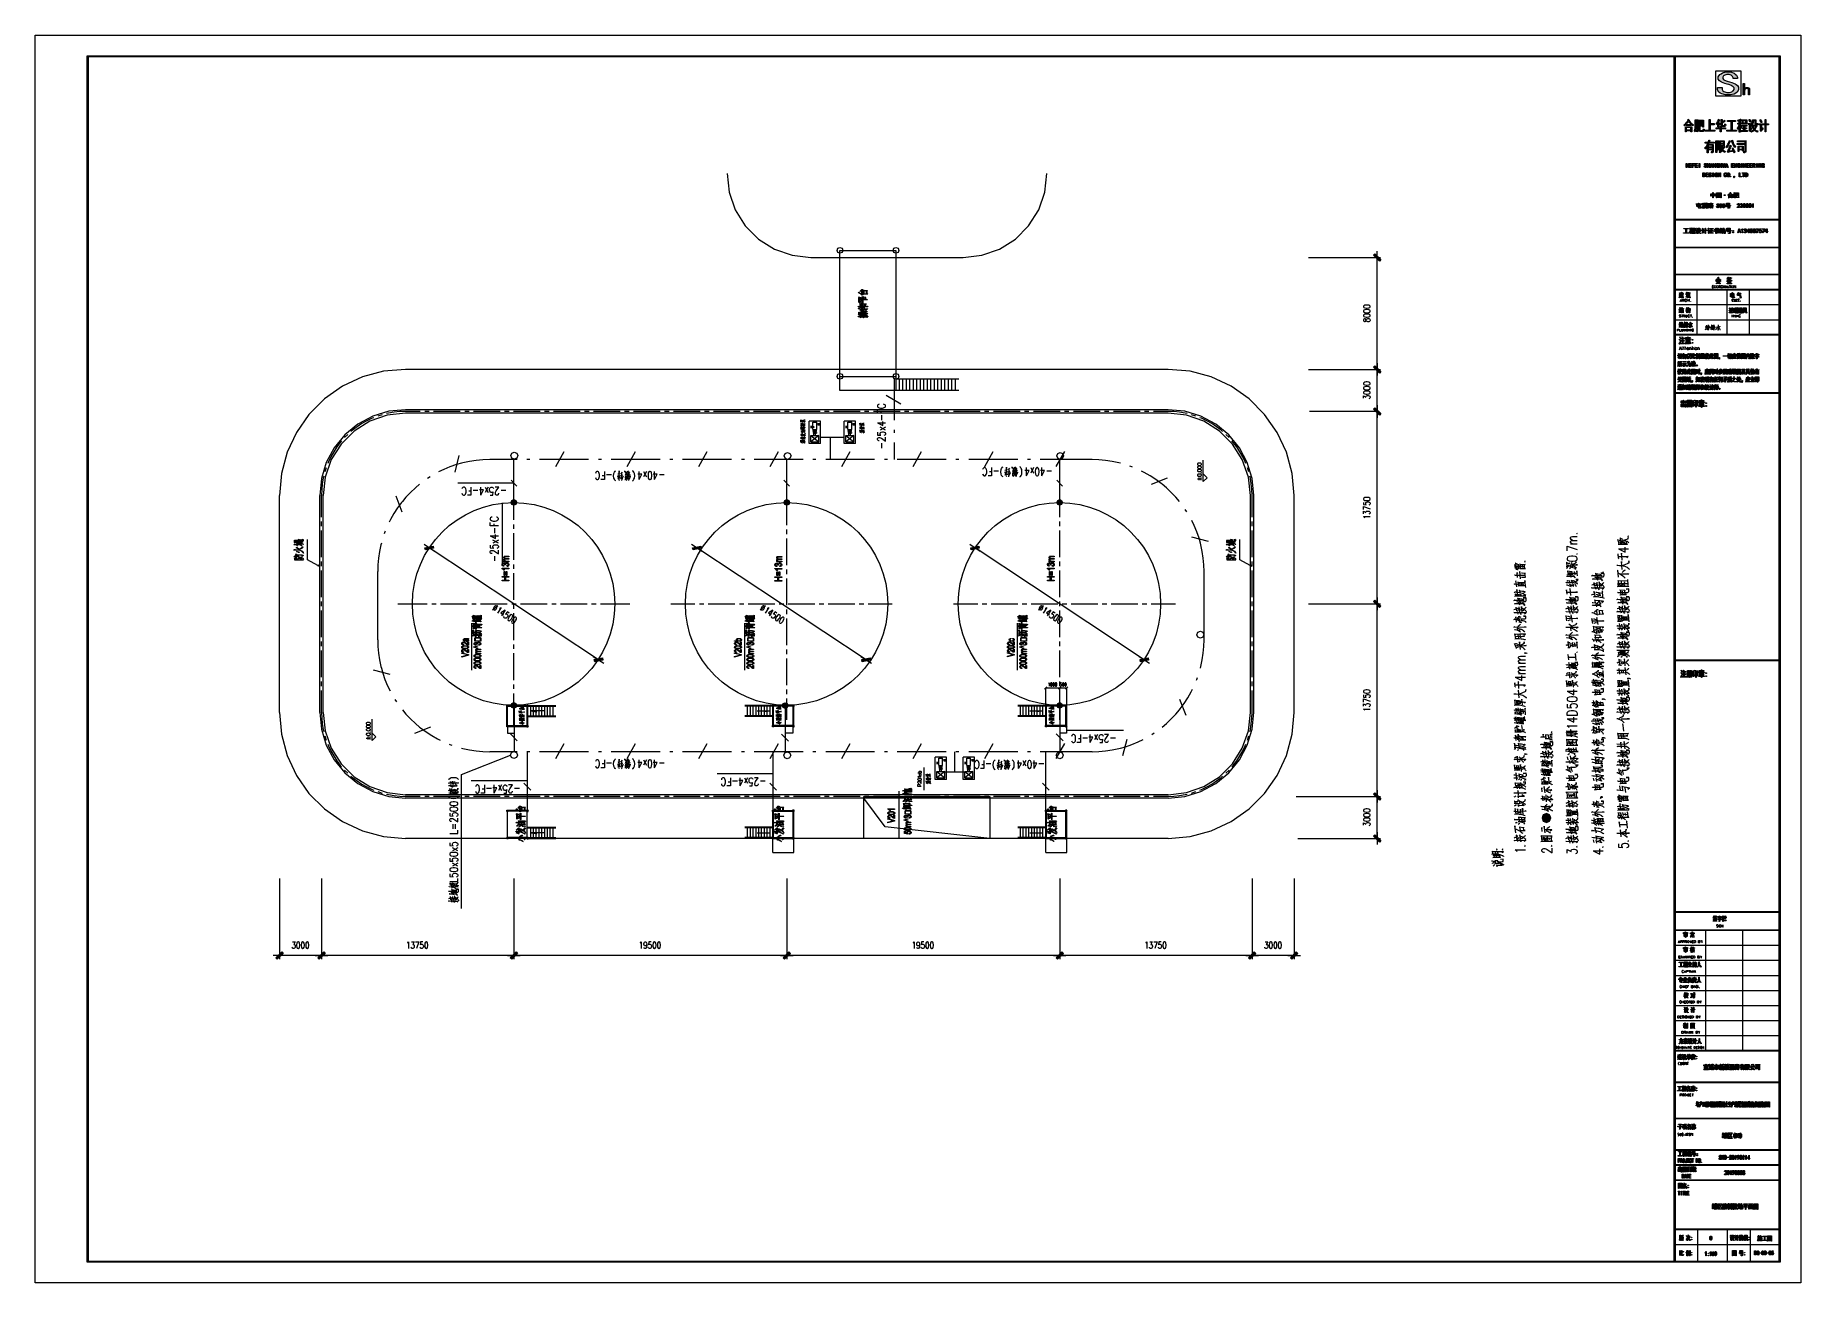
# Model space of a CAD drawing. Header units: millimetres. Extents: x 568 to 3948041, y -25191 to 63890.
# Drawn here: x 3821918 to 3948041, y -25191 to 63890 of the extents above.
import ezdxf

# ---------------------------------------------------------------- set-up
doc = ezdxf.new("R2010")
doc.units = ezdxf.units.MM

msp = doc.modelspace()

# ---------------------------------------------------------------- hatches: boundary and pattern name
h = msp.add_hatch(color=0)
h.dxf.hatch_style = 2
h.paths.add_polyline_path([(3946576, 62425), (3946506, 62355), (3825702, 62355), (3825632, 62425)])
h = msp.add_hatch(color=0)
h.dxf.hatch_style = 2
h.paths.add_polyline_path([(3825632, 62425), (3825702, 62355), (3825702, -23657), (3825632, -23726)])
h = msp.add_hatch(color=0)
h.dxf.hatch_style = 2
h.paths.add_polyline_path([(3939071, -23691), (3939001, -23691), (3939001, 62390), (3939071, 62390)])
h = msp.add_hatch(color=0)
h.dxf.hatch_style = 2
h.paths.add_polyline_path([(3946576, -23726), (3946506, -23657), (3946506, 62355), (3946576, 62425)])
h = msp.add_hatch(color=0)
h.dxf.hatch_style = 2
h.paths.add_polyline_path([(3943602, 60101), (3943602, 59994), (3943500, 59823), (3943399, 59760), (3943297, 59697), (3943020, 59633), (3942844, 59633), (3942669, 59633), (3942395, 59699), (3942297, 59765), (3942198, 59830), (3942100, 59994), (3942100, 60092), (3942100, 60158), (3942423, 60158), (3942423, 60101), (3942423, 60031), (3942486, 59924), (3942549, 59886), (3942612, 59848), (3942760, 59811), (3942844, 59811), (3942956, 59811), (3943121, 59851), (3943174, 59891), (3943226, 59931), (3943279, 60026), (3943279, 60082), (3943279, 60130), (3943216, 60216), (3943153, 60256), (3943089, 60295), (3942907, 60368), (3942788, 60401), (3942620, 60443), (3942378, 60536), (3942304, 60588), (3942230, 60639), (3942156, 60761), (3942156, 60831), (3942156, 60929), (3942258, 61088), (3942360, 61149), (3942462, 61210), (3942704, 61271), (3942844, 61271), (3943026, 61271), (3943289, 61198), (3943371, 61126), (3943451, 61053), (3943532, 60896), (3943532, 60812), (3943209, 60812), (3943216, 60863), (3943174, 60957), (3943124, 60999), (3943076, 61041), (3942935, 61084), (3942844, 61084), (3942760, 61084), (3942627, 61053), (3942577, 61023), (3942528, 60992), (3942479, 60911), (3942479, 60859), (3942479, 60817), (3942518, 60744), (3942556, 60714), (3942595, 60683), (3942795, 60611), (3942956, 60569), (3943111, 60527), (3943349, 60427), (3943434, 60368), (3943517, 60310), (3943602, 60176)])
h = msp.add_hatch(color=0)
h.dxf.hatch_style = 2
h.paths.add_polyline_path([(3944395, 59639), (3944302, 59639), (3944302, 59975), (3944302, 60003), (3944288, 60048), (3944274, 60064), (3944259, 60081), (3944222, 60097), (3944199, 60097), (3944168, 60097), (3944111, 60066), (3944084, 60034), (3944057, 60003), (3944031, 59924), (3944031, 59877), (3944031, 59639), (3943937, 59639), (3943937, 60439), (3944031, 60439), (3944031, 60064), (3944049, 60090), (3944090, 60130), (3944112, 60144), (3944135, 60158), (3944192, 60172), (3944227, 60172), (3944269, 60172), (3944332, 60149), (3944353, 60125), (3944374, 60101), (3944395, 60043), (3944395, 60008)])
h = msp.add_hatch(color=0)
h.dxf.hatch_style = 2
h.paths.add_polyline_path([(3940056, 57830), (3940099, 57761), (3940170, 57668), (3940196, 57643), (3940224, 57617), (3940273, 57578), (3940295, 57565), (3940318, 57551), (3940361, 57530), (3940382, 57522), (3940367, 57500), (3940348, 57459), (3940343, 57440), (3940313, 57458), (3940259, 57495), (3940235, 57514), (3940212, 57534), (3940163, 57583), (3940138, 57613), (3940114, 57644), (3940057, 57726), (3940025, 57779), (3939997, 57726), (3939941, 57640), (3939913, 57606), (3939886, 57571), (3939838, 57518), (3939819, 57499), (3939799, 57479), (3939756, 57440), (3939731, 57420), (3939728, 57428), (3939705, 57459), (3939683, 57483), (3939715, 57502), (3939775, 57549), (3939804, 57576), (3939832, 57603), (3939889, 57673), (3939917, 57714), (3939946, 57757), (3939993, 57847), (3940010, 57896), (3940027, 57882), (3940057, 57861), (3940070, 57853)])
h = msp.add_hatch(color=0)
h.paths.add_polyline_path([(3940256, 57362), (3940255, 57343), (3940253, 57253), (3940253, 57182), (3940253, 57113), (3940255, 57021), (3940256, 56999), (3940193, 56999), (3940193, 57074), (3939861, 57074), (3939861, 56988), (3939800, 56988), (3939802, 57011), (3939804, 57100), (3939804, 57167), (3939804, 57235), (3939802, 57333), (3939800, 57362)])
h.paths.add_polyline_path([(3940193, 57136), (3940193, 57300), (3939861, 57300), (3939861, 57136)])
h = msp.add_hatch(color=0)
h.dxf.hatch_style = 2
h.paths.add_polyline_path([(3940121, 57522), (3940145, 57522), (3940187, 57524), (3940205, 57526), (3940205, 57451), (3940186, 57454), (3940145, 57455), (3940124, 57455), (3939956, 57455), (3939925, 57455), (3939874, 57454), (3939854, 57451), (3939854, 57526), (3939883, 57524), (3939934, 57522), (3939956, 57522)])
h = msp.add_hatch(color=0)
h.paths.add_polyline_path([(3940592, 57100), (3940612, 57099), (3940641, 57099), (3940651, 57100), (3940661, 57103), (3940670, 57126), (3940670, 57148), (3940670, 57343), (3940559, 57343), (3940556, 57296), (3940547, 57211), (3940541, 57173), (3940535, 57135), (3940514, 57050), (3940499, 57003), (3940486, 57023), (3940458, 57048), (3940446, 57054), (3940463, 57095), (3940487, 57185), (3940493, 57233), (3940499, 57282), (3940506, 57385), (3940507, 57440), (3940508, 57495), (3940509, 57609), (3940509, 57669), (3940509, 57730), (3940507, 57820), (3940506, 57849), (3940727, 57849), (3940726, 57810), (3940724, 57734), (3940724, 57697), (3940724, 57120), (3940724, 57085), (3940711, 57043), (3940697, 57034), (3940683, 57027), (3940643, 57011), (3940616, 57003), (3940613, 57027), (3940601, 57075)])
h.paths.add_polyline_path([(3940670, 57409), (3940670, 57568), (3940563, 57568), (3940563, 57409)])
h.paths.add_polyline_path([(3940670, 57631), (3940670, 57787), (3940563, 57787), (3940563, 57631)])
h = msp.add_hatch(color=0)
h.paths.add_polyline_path([(3941105, 57826), (3941103, 57809), (3941102, 57689), (3941102, 57588), (3941102, 57486), (3941103, 57354), (3941105, 57323), (3941051, 57323), (3941051, 57393), (3940835, 57393), (3940835, 57148), (3940835, 57114), (3940863, 57081), (3940892, 57081), (3941033, 57081), (3941050, 57081), (3941069, 57093), (3941073, 57105), (3941077, 57116), (3941084, 57169), (3941087, 57210), (3941102, 57198), (3941135, 57177), (3941153, 57167), (3941142, 57122), (3941125, 57062), (3941120, 57048), (3941114, 57034), (3941082, 57019), (3941057, 57019), (3940853, 57019), (3940819, 57019), (3940784, 57072), (3940784, 57124), (3940784, 57713), (3940784, 57745), (3940783, 57802), (3940781, 57826)])
h.paths.add_polyline_path([(3941051, 57448), (3941051, 57771), (3940967, 57771), (3940967, 57448)])
h.paths.add_polyline_path([(3940916, 57448), (3940916, 57771), (3940835, 57771), (3940835, 57448)])
h = msp.add_hatch(color=0)
h.dxf.hatch_style = 2
h.paths.add_polyline_path([(3941575, 57872), (3941574, 57840), (3941572, 57777), (3941572, 57748), (3941572, 57584), (3941743, 57584), (3941774, 57584), (3941831, 57586), (3941857, 57588), (3941857, 57502), (3941828, 57504), (3941767, 57506), (3941737, 57506), (3941572, 57506), (3941572, 57113), (3941809, 57113), (3941832, 57113), (3941884, 57114), (3941914, 57116), (3941914, 57034), (3941886, 57037), (3941834, 57038), (3941809, 57038), (3941336, 57038), (3941312, 57038), (3941258, 57037), (3941228, 57034), (3941228, 57116), (3941256, 57114), (3941310, 57113), (3941336, 57113), (3941510, 57113), (3941510, 57744), (3941510, 57773), (3941508, 57837), (3941507, 57872)])
h = msp.add_hatch(color=0)
h.dxf.hatch_style = 2
h.paths.add_polyline_path([(3942244, 57849), (3942234, 57837), (3942217, 57812), (3942211, 57799), (3942205, 57785), (3942190, 57755), (3942182, 57740), (3942182, 57486), (3942182, 57455), (3942182, 57389), (3942184, 57354), (3942118, 57354), (3942120, 57391), (3942122, 57458), (3942122, 57486), (3942122, 57654), (3942115, 57641), (3942097, 57610), (3942085, 57594), (3942073, 57578), (3942049, 57543), (3942037, 57526), (3942024, 57543), (3941998, 57572), (3941986, 57584), (3942008, 57603), (3942046, 57648), (3942063, 57674), (3942080, 57699), (3942108, 57743), (3942118, 57761), (3942128, 57780), (3942146, 57817), (3942153, 57835), (3942160, 57854), (3942169, 57885), (3942172, 57896), (3942187, 57885), (3942223, 57861)])
h = msp.add_hatch(color=0)
h.dxf.hatch_style = 2
h.paths.add_polyline_path([(3942298, 57272), (3942298, 57306), (3942296, 57360), (3942295, 57382), (3942358, 57382), (3942356, 57364), (3942355, 57309), (3942355, 57272), (3942571, 57272), (3942593, 57272), (3942646, 57274), (3942676, 57276), (3942676, 57198), (3942647, 57200), (3942596, 57202), (3942574, 57202), (3942355, 57202), (3942355, 57122), (3942356, 57017), (3942358, 56992), (3942295, 56992), (3942296, 57019), (3942298, 57124), (3942298, 57202), (3942079, 57202), (3942060, 57202), (3942016, 57200), (3941992, 57198), (3941992, 57276), (3942016, 57274), (3942062, 57272), (3942082, 57272)])
h = msp.add_hatch(color=0)
h.dxf.hatch_style = 2
h.paths.add_polyline_path([(3942427, 57888), (3942424, 57865), (3942421, 57809), (3942421, 57775), (3942421, 57682), (3942444, 57695), (3942486, 57724), (3942507, 57740), (3942526, 57755), (3942571, 57800), (3942595, 57830), (3942604, 57814), (3942629, 57777), (3942646, 57755), (3942627, 57745), (3942574, 57713), (3942541, 57689), (3942508, 57666), (3942448, 57625), (3942421, 57607), (3942421, 57506), (3942421, 57481), (3942442, 57455), (3942463, 57455), (3942568, 57455), (3942587, 57455), (3942610, 57467), (3942613, 57479), (3942616, 57490), (3942622, 57530), (3942625, 57557), (3942643, 57543), (3942678, 57524), (3942694, 57518), (3942686, 57481), (3942670, 57430), (3942661, 57417), (3942652, 57403), (3942627, 57389), (3942610, 57389), (3942427, 57389), (3942396, 57389), (3942362, 57430), (3942361, 57471), (3942361, 57576), (3942330, 57557), (3942282, 57530), (3942265, 57522), (3942261, 57540), (3942244, 57572), (3942232, 57588), (3942261, 57596), (3942325, 57625), (3942361, 57647), (3942361, 57768), (3942361, 57804), (3942359, 57865), (3942358, 57888)])
h = msp.add_hatch(color=0)
h.dxf.hatch_style = 2
h.paths.add_polyline_path([(3943257, 57810), (3943294, 57810), (3943359, 57812), (3943390, 57814), (3943390, 57736), (3943359, 57738), (3943294, 57740), (3943257, 57740), (3943134, 57740), (3943134, 57124), (3943330, 57124), (3943364, 57124), (3943427, 57126), (3943456, 57128), (3943456, 57050), (3943427, 57052), (3943365, 57054), (3943333, 57054), (3942868, 57054), (3942835, 57054), (3942778, 57052), (3942754, 57050), (3942754, 57128), (3942779, 57126), (3942838, 57124), (3942871, 57124), (3943069, 57124), (3943069, 57740), (3942949, 57740), (3942909, 57740), (3942843, 57738), (3942814, 57736), (3942814, 57814), (3942843, 57812), (3942909, 57810), (3942949, 57810)])
h = msp.add_hatch(color=0)
h.dxf.hatch_style = 2
h.paths.add_polyline_path([(3943536, 57834), (3943562, 57837), (3943620, 57850), (3943652, 57859), (3943684, 57868), (3943739, 57890), (3943761, 57904), (3943772, 57878), (3943793, 57835), (3943803, 57818), (3943793, 57820), (3943771, 57819), (3943760, 57816), (3943748, 57813), (3943724, 57809), (3943710, 57806), (3943710, 57616), (3943731, 57616), (3943776, 57617), (3943800, 57619), (3943800, 57545), (3943776, 57547), (3943731, 57549), (3943710, 57549), (3943710, 57206), (3943710, 57164), (3943712, 57048), (3943713, 56976), (3943653, 56976), (3943655, 57048), (3943656, 57161), (3943656, 57202), (3943656, 57382), (3943635, 57327), (3943589, 57224), (3943564, 57175), (3943553, 57195), (3943529, 57230), (3943516, 57245), (3943536, 57272), (3943574, 57334), (3943590, 57369), (3943607, 57405), (3943636, 57495), (3943650, 57549), (3943613, 57549), (3943557, 57547), (3943539, 57545), (3943539, 57619), (3943565, 57617), (3943602, 57616), (3943614, 57616), (3943656, 57616), (3943656, 57790), (3943636, 57785), (3943587, 57773), (3943557, 57768), (3943553, 57785), (3943542, 57818)])
h = msp.add_hatch(color=0)
h.dxf.hatch_style = 2
h.paths.add_polyline_path([(3943764, 57455), (3943779, 57426), (3943810, 57358), (3943827, 57319), (3943818, 57311), (3943795, 57288), (3943779, 57272), (3943764, 57315), (3943734, 57385), (3943719, 57413), (3943728, 57423), (3943750, 57444)])
h = msp.add_hatch(color=0)
h.dxf.hatch_style = 2
h.paths.add_polyline_path([(3944100, 57471), (3944124, 57471), (3944175, 57473), (3944202, 57475), (3944202, 57405), (3944175, 57407), (3944124, 57409), (3944100, 57409), (3944043, 57409), (3944043, 57284), (3944076, 57284), (3944098, 57284), (3944151, 57286), (3944181, 57288), (3944181, 57214), (3944151, 57216), (3944103, 57217), (3944085, 57217), (3944043, 57217), (3944043, 57081), (3944115, 57081), (3944142, 57081), (3944199, 57083), (3944229, 57085), (3944229, 57011), (3944205, 57013), (3944148, 57015), (3944115, 57015), (3943914, 57015), (3943881, 57015), (3943824, 57011), (3943800, 57007), (3943800, 57085), (3943824, 57083), (3943881, 57081), (3943914, 57081), (3943986, 57081), (3943986, 57217), (3943944, 57217), (3943920, 57217), (3943875, 57214), (3943855, 57210), (3943855, 57288), (3943875, 57286), (3943920, 57284), (3943944, 57284), (3943986, 57284), (3943986, 57409), (3943938, 57409), (3943912, 57409), (3943860, 57407), (3943836, 57405), (3943836, 57475), (3943860, 57473), (3943912, 57471), (3943938, 57471)])
h = msp.add_hatch(color=0)
h.paths.add_polyline_path([(3944187, 57857), (3944186, 57814), (3944184, 57736), (3944184, 57701), (3944184, 57668), (3944186, 57602), (3944187, 57568), (3943851, 57568), (3943853, 57606), (3943855, 57676), (3943855, 57709), (3943855, 57742), (3943853, 57816), (3943851, 57857)])
h.paths.add_polyline_path([(3944121, 57638), (3944121, 57790), (3943908, 57790), (3943908, 57638)])
h = msp.add_hatch(color=0)
h.dxf.hatch_style = 2
h.paths.add_polyline_path([(3944454, 57584), (3944452, 57549), (3944451, 57471), (3944451, 57428), (3944451, 57190), (3944470, 57214), (3944503, 57261), (3944517, 57284), (3944522, 57265), (3944536, 57224), (3944547, 57202), (3944527, 57179), (3944491, 57134), (3944474, 57113), (3944459, 57091), (3944428, 57044), (3944414, 57019), (3944405, 57040), (3944382, 57074), (3944370, 57085), (3944382, 57100), (3944394, 57145), (3944394, 57175), (3944394, 57518), (3944362, 57518), (3944310, 57516), (3944289, 57514), (3944289, 57588), (3944308, 57586), (3944349, 57584), (3944370, 57584)])
h = msp.add_hatch(color=0)
h.dxf.hatch_style = 2
h.paths.add_polyline_path([(3944379, 57888), (3944403, 57862), (3944462, 57783), (3944496, 57728), (3944484, 57719), (3944460, 57693), (3944448, 57678), (3944422, 57723), (3944368, 57802), (3944340, 57837), (3944349, 57845), (3944368, 57871)])
h = msp.add_hatch(color=0)
h.paths.add_polyline_path([(3944528, 57475), (3944553, 57473), (3944607, 57471), (3944637, 57471), (3944907, 57471), (3944898, 57436), (3944873, 57359), (3944857, 57317), (3944841, 57275), (3944799, 57192), (3944772, 57151), (3944819, 57110), (3944930, 57068), (3944993, 57065), (3944981, 57048), (3944964, 57007), (3944958, 56984), (3944893, 57002), (3944778, 57062), (3944727, 57105), (3944707, 57089), (3944661, 57055), (3944634, 57037), (3944607, 57018), (3944548, 56988), (3944517, 56976), (3944511, 56992), (3944488, 57021), (3944471, 57034), (3944505, 57043), (3944567, 57068), (3944596, 57085), (3944626, 57103), (3944670, 57138), (3944685, 57155), (3944652, 57200), (3944598, 57327), (3944577, 57409), (3944528, 57409)])
h.paths.add_polyline_path([(3944730, 57206), (3944759, 57245), (3944806, 57347), (3944822, 57409), (3944637, 57409), (3944647, 57348), (3944693, 57247)])
h = msp.add_hatch(color=0)
h.dxf.hatch_style = 2
h.paths.add_polyline_path([(3944835, 57514), (3944809, 57514), (3944782, 57541), (3944781, 57568), (3944781, 57787), (3944648, 57787), (3944648, 57733), (3944639, 57647), (3944629, 57616), (3944620, 57584), (3944579, 57520), (3944547, 57486), (3944541, 57500), (3944517, 57524), (3944499, 57534), (3944536, 57567), (3944579, 57643), (3944584, 57685), (3944589, 57728), (3944593, 57810), (3944591, 57849), (3944844, 57849), (3944842, 57826), (3944841, 57768), (3944841, 57733), (3944841, 57627), (3944841, 57612), (3944849, 57593), (3944857, 57590), (3944865, 57587), (3944889, 57585), (3944904, 57586), (3944918, 57587), (3944953, 57590), (3944972, 57592), (3944970, 57572), (3944970, 57534), (3944972, 57514)])
h = msp.add_hatch(color=0)
h.dxf.hatch_style = 2
h.paths.add_polyline_path([(3945237, 57572), (3945235, 57535), (3945233, 57458), (3945233, 57417), (3945233, 57179), (3945259, 57212), (3945300, 57272), (3945314, 57300), (3945323, 57284), (3945344, 57253), (3945357, 57237), (3945272, 57128), (3945252, 57103), (3945215, 57052), (3945197, 57027), (3945187, 57044), (3945167, 57075), (3945158, 57089), (3945169, 57105), (3945178, 57151), (3945176, 57182), (3945176, 57506), (3945136, 57506), (3945076, 57504), (3945056, 57502), (3945056, 57576), (3945081, 57575), (3945113, 57572), (3945123, 57572)])
h = msp.add_hatch(color=0)
h.dxf.hatch_style = 2
h.paths.add_polyline_path([(3945161, 57869), (3945181, 57843), (3945243, 57761), (3945284, 57705), (3945271, 57689), (3945246, 57660), (3945233, 57647), (3945214, 57683), (3945155, 57771), (3945116, 57822), (3945127, 57831), (3945149, 57855)])
h = msp.add_hatch(color=0)
h.dxf.hatch_style = 2
h.paths.add_polyline_path([(3945494, 57565), (3945494, 57759), (3945494, 57799), (3945493, 57859), (3945491, 57880), (3945554, 57880), (3945553, 57855), (3945551, 57810), (3945551, 57790), (3945551, 57565), (3945674, 57565), (3945692, 57565), (3945731, 57567), (3945752, 57568), (3945752, 57495), (3945730, 57496), (3945692, 57499), (3945677, 57499), (3945551, 57499), (3945551, 57109), (3945551, 57085), (3945553, 57029), (3945554, 56996), (3945491, 56996), (3945493, 57029), (3945494, 57083), (3945494, 57105), (3945494, 57499), (3945377, 57499), (3945355, 57499), (3945309, 57496), (3945287, 57495), (3945287, 57568), (3945309, 57567), (3945352, 57565), (3945371, 57565)])
h = msp.add_hatch(color=0)
h.paths.add_polyline_path([(3941175, 55841), (3941209, 55868), (3941277, 55939), (3941309, 55983), (3941343, 56027), (3941403, 56135), (3941429, 56199), (3941322, 56199), (3941301, 56199), (3941249, 56197), (3941217, 56196), (3941217, 56269), (3941255, 56268), (3941314, 56265), (3941334, 56265), (3941448, 56265), (3941460, 56313), (3941473, 56380), (3941475, 56402), (3941497, 56394), (3941533, 56382), (3941546, 56379), (3941542, 56373), (3941527, 56316), (3941517, 56265), (3941759, 56265), (3941785, 56265), (3941837, 56268), (3941865, 56269), (3941865, 56196), (3941837, 56197), (3941790, 56199), (3941768, 56199), (3941499, 56199), (3941488, 56174), (3941466, 56123), (3941454, 56098), (3941799, 56098), (3941797, 56049), (3941796, 55962), (3941796, 55923), (3941796, 55607), (3941796, 55579), (3941783, 55540), (3941771, 55527), (3941759, 55514), (3941708, 55497), (3941669, 55494), (3941668, 55515), (3941657, 55562), (3941648, 55587), (3941671, 55583), (3941704, 55582), (3941714, 55583), (3941725, 55586), (3941736, 55607), (3941736, 55627), (3941736, 55704), (3941423, 55704), (3941423, 55497), (3941358, 55497), (3941360, 55547), (3941361, 55630), (3941361, 55665), (3941361, 55942), (3941329, 55895), (3941263, 55813), (3941229, 55778), (3941223, 55792), (3941196, 55823)])
h.paths.add_polyline_path([(3941736, 55927), (3941736, 56035), (3941423, 56035), (3941423, 55927)])
h.paths.add_polyline_path([(3941736, 55766), (3941736, 55864), (3941423, 55864), (3941423, 55766)])
h = msp.add_hatch(color=0)
h.dxf.hatch_style = 2
h.paths.add_polyline_path([(3942209, 56359), (3942182, 56244), (3942145, 56088), (3942134, 56047), (3942164, 56000), (3942199, 55914), (3942203, 55876), (3942207, 55837), (3942195, 55772), (3942178, 55747), (3942160, 55721), (3942118, 55687), (3942092, 55677), (3942090, 55703), (3942077, 55747), (3942065, 55766), (3942092, 55766), (3942127, 55780), (3942134, 55794), (3942142, 55807), (3942147, 55851), (3942146, 55882), (3942145, 55911), (3942109, 55993), (3942074, 56044), (3942098, 56131), (3942128, 56258), (3942134, 56297), (3942044, 56297), (3942044, 55510), (3941987, 55510), (3941989, 55564), (3941990, 55671), (3941990, 55724), (3941990, 56180), (3941990, 56215), (3941989, 56304), (3941987, 56359)])
h = msp.add_hatch(color=0)
h.paths.add_polyline_path([(3942575, 56359), (3942574, 56324), (3942572, 56227), (3942572, 56164), (3942572, 56104), (3942574, 56008), (3942575, 55973), (3942434, 55973), (3942434, 55937), (3942449, 55858), (3942464, 55817), (3942503, 55851), (3942554, 55911), (3942566, 55938), (3942578, 55914), (3942600, 55880), (3942611, 55868), (3942584, 55851), (3942518, 55800), (3942479, 55766), (3942495, 55737), (3942530, 55687), (3942548, 55665), (3942566, 55644), (3942618, 55607), (3942653, 55592), (3942635, 55579), (3942608, 55542), (3942599, 55517), (3942563, 55547), (3942507, 55606), (3942486, 55636), (3942466, 55666), (3942433, 55737), (3942421, 55776), (3942408, 55816), (3942390, 55914), (3942386, 55973), (3942317, 55973), (3942317, 55618), (3942341, 55634), (3942384, 55671), (3942404, 55693), (3942406, 55675), (3942412, 55634), (3942416, 55611), (3942403, 55601), (3942368, 55576), (3942346, 55560), (3942324, 55544), (3942287, 55513), (3942272, 55497), (3942266, 55513), (3942250, 55548), (3942239, 55568), (3942248, 55579), (3942260, 55614), (3942263, 55638), (3942263, 56187), (3942263, 56227), (3942261, 56313), (3942260, 56359)])
h.paths.add_polyline_path([(3942518, 56035), (3942518, 56141), (3942317, 56141), (3942317, 56035)])
h.paths.add_polyline_path([(3942518, 56199), (3942518, 56297), (3942317, 56297), (3942317, 56199)])
h = msp.add_hatch(color=0)
h.dxf.hatch_style = 2
h.paths.add_polyline_path([(3943004, 56332), (3942975, 56254), (3942917, 56117), (3942887, 56059), (3942857, 56000), (3942795, 55903), (3942764, 55864), (3942752, 55886), (3942726, 55917), (3942713, 55927), (3942745, 55958), (3942811, 56053), (3942845, 56117), (3942879, 56182), (3942928, 56307), (3942944, 56367), (3942954, 56357), (3942984, 56340)])
h = msp.add_hatch(color=0)
h.dxf.hatch_style = 2
h.paths.add_polyline_path([(3943210, 55673), (3943199, 55700), (3943165, 55763), (3943145, 55797), (3943159, 55810), (3943185, 55833), (3943196, 55845), (3943218, 55802), (3943260, 55717), (3943279, 55675), (3943299, 55633), (3943329, 55566), (3943339, 55541), (3943323, 55529), (3943295, 55507), (3943282, 55497), (3943273, 55521), (3943250, 55578), (3943235, 55611), (3943134, 55593), (3942992, 55568), (3942951, 55560), (3942910, 55552), (3942851, 55535), (3942833, 55525), (3942828, 55544), (3942812, 55587), (3942800, 55611), (3942815, 55618), (3942843, 55646), (3942857, 55665), (3942871, 55685), (3942910, 55766), (3942936, 55829), (3942963, 55892), (3942999, 56000), (3943010, 56047), (3943032, 56030), (3943067, 56008), (3943079, 56004), (3943062, 55971), (3943018, 55872), (3942990, 55806), (3942963, 55739), (3942923, 55654), (3942911, 55634), (3942980, 55642), (3943130, 55661)])
h = msp.add_hatch(color=0)
h.dxf.hatch_style = 2
h.paths.add_polyline_path([(3943159, 56398), (3943188, 56299), (3943249, 56148), (3943281, 56098), (3943314, 56047), (3943378, 55973), (3943412, 55949), (3943390, 55937), (3943362, 55903), (3943355, 55883), (3943310, 55932), (3943233, 56045), (3943202, 56110), (3943170, 56174), (3943119, 56304), (3943099, 56371), (3943116, 56375), (3943146, 56389)])
h = msp.add_hatch(color=0)
h.dxf.hatch_style = 2
h.paths.add_polyline_path([(3943888, 56164), (3943908, 56164), (3943960, 56166), (3943993, 56168), (3943993, 56090), (3943962, 56092), (3943911, 56094), (3943891, 56094), (3943612, 56094), (3943584, 56094), (3943526, 56092), (3943495, 56090), (3943495, 56168), (3943526, 56166), (3943584, 56164), (3943612, 56164)])
h = msp.add_hatch(color=0)
h.dxf.hatch_style = 2
h.paths.add_polyline_path([(3944134, 56351), (3944133, 56308), (3944131, 56232), (3944131, 56199), (3944131, 55592), (3944130, 55566), (3944109, 55532), (3944091, 55523), (3944072, 55514), (3944017, 55500), (3943981, 55494), (3943981, 55511), (3943966, 55558), (3943951, 55587), (3943990, 55587), (3944038, 55592), (3944047, 55595), (3944056, 55599), (3944065, 55628), (3944065, 55654), (3944065, 56285), (3943652, 56285), (3943624, 56285), (3943566, 56283), (3943535, 56281), (3943535, 56355), (3943566, 56353), (3943623, 56351), (3943649, 56351)])
h = msp.add_hatch(color=0)
h.paths.add_polyline_path([(3943942, 55981), (3943940, 55954), (3943939, 55895), (3943939, 55864), (3943939, 55778), (3943939, 55747), (3943940, 55683), (3943942, 55649), (3943876, 55649), (3943876, 55700), (3943630, 55700), (3943630, 55595), (3943564, 55595), (3943567, 55630), (3943570, 55693), (3943570, 55720), (3943570, 55864), (3943570, 55889), (3943567, 55948), (3943564, 55981)])
h.paths.add_polyline_path([(3943876, 55763), (3943876, 55918), (3943630, 55918), (3943630, 55763)])
h = msp.add_hatch(color=0)
h.dxf.hatch_style = 2
h.paths.add_polyline_path([(3940031, 54455), (3939992, 54455), (3939992, 54590), (3939895, 54590), (3939895, 54455), (3939857, 54455), (3939857, 54744), (3939895, 54744), (3939895, 54622), (3939992, 54622), (3939992, 54744), (3940031, 54744)])
h = msp.add_hatch(color=0)
h.dxf.hatch_style = 2
h.paths.add_polyline_path([(3940250, 54455), (3940078, 54455), (3940078, 54744), (3940242, 54744), (3940242, 54712), (3940117, 54712), (3940117, 54622), (3940232, 54622), (3940232, 54590), (3940117, 54590), (3940117, 54488), (3940250, 54488)])
h = msp.add_hatch(color=0)
h.dxf.hatch_style = 2
h.paths.add_polyline_path([(3940468, 54712), (3940330, 54712), (3940330, 54618), (3940434, 54618), (3940434, 54585), (3940330, 54585), (3940330, 54455), (3940291, 54455), (3940291, 54744), (3940468, 54744)])
h = msp.add_hatch(color=0)
h.dxf.hatch_style = 2
h.paths.add_polyline_path([(3940683, 54455), (3940510, 54455), (3940510, 54744), (3940674, 54744), (3940674, 54712), (3940550, 54712), (3940550, 54622), (3940664, 54622), (3940664, 54590), (3940550, 54590), (3940550, 54488), (3940683, 54488)])
h = msp.add_hatch(color=0)
h.dxf.hatch_style = 2
h.paths.add_polyline_path([(3940828, 54455), (3940789, 54455), (3940789, 54744), (3940828, 54744)])
h = msp.add_hatch(color=0)
h.dxf.hatch_style = 2
h.paths.add_polyline_path([(3941331, 54536), (3941331, 54517), (3941319, 54486), (3941307, 54475), (3941294, 54463), (3941261, 54452), (3941240, 54452), (3941219, 54452), (3941186, 54463), (3941174, 54476), (3941162, 54488), (3941151, 54517), (3941151, 54535), (3941151, 54546), (3941189, 54546), (3941189, 54536), (3941189, 54523), (3941197, 54504), (3941205, 54498), (3941212, 54491), (3941230, 54484), (3941240, 54484), (3941254, 54484), (3941274, 54491), (3941280, 54498), (3941286, 54505), (3941293, 54523), (3941293, 54533), (3941293, 54542), (3941285, 54557), (3941277, 54564), (3941270, 54571), (3941248, 54584), (3941233, 54590), (3941213, 54598), (3941184, 54615), (3941175, 54624), (3941166, 54634), (3941157, 54656), (3941157, 54668), (3941157, 54686), (3941170, 54715), (3941182, 54725), (3941194, 54736), (3941224, 54747), (3941240, 54747), (3941262, 54747), (3941293, 54735), (3941303, 54721), (3941313, 54708), (3941323, 54680), (3941323, 54665), (3941284, 54665), (3941285, 54674), (3941280, 54691), (3941274, 54698), (3941268, 54706), (3941251, 54713), (3941240, 54713), (3941230, 54713), (3941214, 54708), (3941208, 54703), (3941202, 54697), (3941196, 54682), (3941196, 54673), (3941196, 54665), (3941201, 54653), (3941205, 54647), (3941210, 54641), (3941234, 54628), (3941254, 54621), (3941272, 54613), (3941301, 54595), (3941311, 54584), (3941321, 54574), (3941331, 54550)])
h = msp.add_hatch(color=0)
h.dxf.hatch_style = 2
h.paths.add_polyline_path([(3941544, 54455), (3941505, 54455), (3941505, 54590), (3941409, 54590), (3941409, 54455), (3941370, 54455), (3941370, 54744), (3941409, 54744), (3941409, 54622), (3941505, 54622), (3941505, 54744), (3941544, 54744)])
h = msp.add_hatch(color=0)
h.paths.add_polyline_path([(3941775, 54455), (3941735, 54455), (3941711, 54545), (3941637, 54545), (3941613, 54455), (3941573, 54455), (3941657, 54747), (3941691, 54747)])
h.paths.add_polyline_path([(3941703, 54577), (3941676, 54680), (3941673, 54680), (3941645, 54577)])
h = msp.add_hatch(color=0)
h.dxf.hatch_style = 2
h.paths.add_polyline_path([(3941976, 54455), (3941934, 54455), (3941841, 54665), (3941840, 54455), (3941801, 54455), (3941801, 54744), (3941843, 54744), (3941936, 54535), (3941938, 54744), (3941976, 54744)])
h = msp.add_hatch(color=0)
h.dxf.hatch_style = 2
h.paths.add_polyline_path([(3942193, 54452), (3942164, 54452), (3942159, 54476), (3942156, 54470), (3942145, 54462), (3942137, 54459), (3942131, 54455), (3942115, 54452), (3942106, 54452), (3942089, 54452), (3942057, 54469), (3942043, 54485), (3942029, 54501), (3942015, 54554), (3942015, 54590), (3942015, 54630), (3942028, 54689), (3942040, 54709), (3942053, 54728), (3942088, 54747), (3942110, 54747), (3942129, 54747), (3942160, 54733), (3942171, 54719), (3942182, 54704), (3942193, 54667), (3942193, 54644), (3942156, 54644), (3942156, 54662), (3942150, 54689), (3942144, 54697), (3942137, 54706), (3942121, 54716), (3942110, 54716), (3942096, 54716), (3942076, 54701), (3942069, 54687), (3942062, 54674), (3942055, 54627), (3942055, 54594), (3942055, 54562), (3942065, 54520), (3942073, 54507), (3942081, 54496), (3942100, 54484), (3942112, 54484), (3942122, 54484), (3942140, 54492), (3942146, 54500), (3942153, 54508), (3942159, 54533), (3942159, 54550), (3942159, 54568), (3942106, 54568), (3942106, 54600), (3942193, 54600)])
h = msp.add_hatch(color=0)
h.dxf.hatch_style = 2
h.paths.add_polyline_path([(3942409, 54455), (3942370, 54455), (3942370, 54590), (3942273, 54590), (3942273, 54455), (3942235, 54455), (3942235, 54744), (3942273, 54744), (3942273, 54622), (3942370, 54622), (3942370, 54744), (3942409, 54744)])
h = msp.add_hatch(color=0)
h.dxf.hatch_style = 2
h.paths.add_polyline_path([(3942627, 54539), (3942627, 54520), (3942616, 54488), (3942605, 54476), (3942595, 54463), (3942561, 54452), (3942539, 54452), (3942516, 54452), (3942482, 54463), (3942472, 54476), (3942462, 54488), (3942451, 54520), (3942451, 54539), (3942451, 54744), (3942490, 54744), (3942490, 54539), (3942490, 54526), (3942497, 54504), (3942504, 54498), (3942510, 54491), (3942528, 54484), (3942539, 54484), (3942550, 54484), (3942568, 54491), (3942574, 54498), (3942581, 54504), (3942588, 54526), (3942588, 54539), (3942588, 54744), (3942627, 54744)])
h = msp.add_hatch(color=0)
h.paths.add_polyline_path([(3942856, 54455), (3942816, 54455), (3942792, 54545), (3942718, 54545), (3942694, 54455), (3942653, 54455), (3942738, 54747), (3942772, 54747)])
h.paths.add_polyline_path([(3942784, 54577), (3942757, 54680), (3942754, 54680), (3942726, 54577)])
h = msp.add_hatch(color=0)
h.dxf.hatch_style = 2
h.paths.add_polyline_path([(3943277, 54455), (3943105, 54455), (3943105, 54744), (3943269, 54744), (3943269, 54712), (3943143, 54712), (3943143, 54622), (3943258, 54622), (3943258, 54590), (3943143, 54590), (3943143, 54488), (3943277, 54488)])
h = msp.add_hatch(color=0)
h.dxf.hatch_style = 2
h.paths.add_polyline_path([(3943490, 54455), (3943447, 54455), (3943355, 54665), (3943353, 54455), (3943314, 54455), (3943314, 54744), (3943356, 54744), (3943450, 54535), (3943451, 54744), (3943490, 54744)])
h = msp.add_hatch(color=0)
h.dxf.hatch_style = 2
h.paths.add_polyline_path([(3943706, 54452), (3943678, 54452), (3943672, 54476), (3943668, 54470), (3943659, 54462), (3943651, 54459), (3943644, 54455), (3943628, 54452), (3943620, 54452), (3943602, 54452), (3943570, 54469), (3943557, 54485), (3943542, 54501), (3943529, 54554), (3943529, 54590), (3943529, 54630), (3943542, 54689), (3943554, 54709), (3943567, 54728), (3943602, 54747), (3943623, 54747), (3943643, 54747), (3943673, 54733), (3943684, 54719), (3943695, 54704), (3943706, 54667), (3943706, 54644), (3943668, 54644), (3943668, 54662), (3943663, 54689), (3943657, 54697), (3943651, 54706), (3943634, 54716), (3943623, 54716), (3943610, 54716), (3943589, 54701), (3943583, 54687), (3943576, 54674), (3943569, 54627), (3943569, 54594), (3943569, 54562), (3943577, 54520), (3943586, 54507), (3943595, 54496), (3943614, 54484), (3943625, 54484), (3943636, 54484), (3943653, 54492), (3943659, 54500), (3943666, 54508), (3943672, 54533), (3943672, 54550), (3943672, 54568), (3943620, 54568), (3943620, 54600), (3943706, 54600)])
h = msp.add_hatch(color=0)
h.dxf.hatch_style = 2
h.paths.add_polyline_path([(3943855, 54455), (3943816, 54455), (3943816, 54744), (3943855, 54744)])
h = msp.add_hatch(color=0)
h.dxf.hatch_style = 2
h.paths.add_polyline_path([(3944139, 54455), (3944096, 54455), (3944003, 54665), (3944001, 54665), (3944001, 54455), (3943962, 54455), (3943962, 54744), (3944005, 54744), (3944098, 54535), (3944099, 54744), (3944139, 54744)])
h = msp.add_hatch(color=0)
h.dxf.hatch_style = 2
h.paths.add_polyline_path([(3944358, 54455), (3944186, 54455), (3944186, 54744), (3944349, 54744), (3944349, 54712), (3944225, 54712), (3944225, 54622), (3944339, 54622), (3944339, 54590), (3944225, 54590), (3944225, 54488), (3944358, 54488)])
h = msp.add_hatch(color=0)
h.dxf.hatch_style = 2
h.paths.add_polyline_path([(3944574, 54455), (3944402, 54455), (3944402, 54744), (3944566, 54744), (3944566, 54712), (3944440, 54712), (3944440, 54622), (3944556, 54622), (3944556, 54590), (3944440, 54590), (3944440, 54488), (3944574, 54488)])
h = msp.add_hatch(color=0)
h.paths.add_polyline_path([(3944797, 54455), (3944756, 54455), (3944696, 54580), (3944652, 54580), (3944652, 54455), (3944613, 54455), (3944613, 54744), (3944697, 54744), (3944718, 54744), (3944750, 54735), (3944763, 54725), (3944776, 54715), (3944788, 54683), (3944788, 54661), (3944788, 54644), (3944780, 54618), (3944772, 54609), (3944763, 54599), (3944743, 54588), (3944733, 54585)])
h.paths.add_polyline_path([(3944750, 54661), (3944750, 54673), (3944743, 54692), (3944735, 54698), (3944728, 54705), (3944705, 54712), (3944689, 54712), (3944652, 54712), (3944652, 54612), (3944699, 54612), (3944709, 54612), (3944727, 54618), (3944734, 54623), (3944742, 54629), (3944750, 54648)])
h = msp.add_hatch(color=0)
h.dxf.hatch_style = 2
h.paths.add_polyline_path([(3944936, 54455), (3944897, 54455), (3944897, 54744), (3944936, 54744)])
h = msp.add_hatch(color=0)
h.dxf.hatch_style = 2
h.paths.add_polyline_path([(3945219, 54455), (3945177, 54455), (3945084, 54665), (3945082, 54455), (3945044, 54455), (3945044, 54744), (3945086, 54744), (3945179, 54535), (3945180, 54744), (3945219, 54744)])
h = msp.add_hatch(color=0)
h.dxf.hatch_style = 2
h.paths.add_polyline_path([(3945436, 54452), (3945407, 54452), (3945401, 54476), (3945398, 54470), (3945388, 54462), (3945381, 54459), (3945373, 54455), (3945358, 54452), (3945349, 54452), (3945331, 54452), (3945300, 54469), (3945286, 54485), (3945272, 54501), (3945258, 54554), (3945258, 54590), (3945258, 54630), (3945271, 54689), (3945284, 54709), (3945296, 54728), (3945331, 54747), (3945353, 54747), (3945372, 54747), (3945402, 54733), (3945414, 54719), (3945424, 54704), (3945436, 54667), (3945436, 54644), (3945398, 54644), (3945398, 54662), (3945392, 54689), (3945386, 54697), (3945381, 54706), (3945363, 54716), (3945353, 54716), (3945339, 54716), (3945319, 54701), (3945312, 54687), (3945306, 54674), (3945299, 54627), (3945299, 54594), (3945299, 54562), (3945307, 54520), (3945316, 54507), (3945324, 54496), (3945344, 54484), (3945354, 54484), (3945366, 54484), (3945382, 54492), (3945389, 54500), (3945395, 54508), (3945401, 54533), (3945401, 54550), (3945401, 54568), (3945349, 54568), (3945349, 54600), (3945436, 54600)])
h = msp.add_hatch(color=0)
h.paths.add_polyline_path([(3941236, 53924), (3941236, 53885), (3941220, 53830), (3941203, 53813), (3941187, 53797), (3941142, 53780), (3941115, 53780), (3941057, 53780), (3941057, 54069), (3941115, 54069), (3941146, 54069), (3941192, 54052), (3941207, 54036), (3941221, 54018), (3941236, 53963)])
h.paths.add_polyline_path([(3941195, 53924), (3941195, 53955), (3941186, 53999), (3941176, 54011), (3941165, 54024), (3941135, 54037), (3941115, 54037), (3941096, 54037), (3941096, 53812), (3941115, 53812), (3941135, 53812), (3941165, 53824), (3941176, 53837), (3941186, 53849), (3941195, 53893)])
h = msp.add_hatch(color=0)
h.dxf.hatch_style = 2
h.paths.add_polyline_path([(3941451, 53780), (3941278, 53780), (3941278, 54069), (3941442, 54069), (3941442, 54037), (3941317, 54037), (3941317, 53947), (3941432, 53947), (3941432, 53916), (3941317, 53916), (3941317, 53812), (3941451, 53812)])
h = msp.add_hatch(color=0)
h.dxf.hatch_style = 2
h.paths.add_polyline_path([(3941667, 53862), (3941667, 53842), (3941654, 53811), (3941642, 53799), (3941630, 53788), (3941597, 53777), (3941575, 53777), (3941555, 53777), (3941521, 53789), (3941510, 53801), (3941498, 53812), (3941486, 53842), (3941486, 53859), (3941486, 53872), (3941525, 53872), (3941525, 53862), (3941525, 53849), (3941533, 53829), (3941540, 53822), (3941548, 53816), (3941565, 53809), (3941575, 53809), (3941589, 53809), (3941609, 53816), (3941616, 53824), (3941622, 53830), (3941628, 53848), (3941628, 53858), (3941628, 53866), (3941620, 53882), (3941612, 53889), (3941605, 53897), (3941584, 53909), (3941569, 53916), (3941549, 53923), (3941520, 53940), (3941511, 53949), (3941502, 53958), (3941493, 53980), (3941493, 53993), (3941493, 54011), (3941505, 54039), (3941518, 54051), (3941530, 54061), (3941559, 54073), (3941575, 54073), (3941597, 54073), (3941629, 54059), (3941639, 54046), (3941649, 54033), (3941658, 54005), (3941658, 53990), (3941619, 53990), (3941620, 53999), (3941616, 54016), (3941609, 54023), (3941603, 54031), (3941587, 54039), (3941575, 54039), (3941565, 54039), (3941549, 54033), (3941543, 54028), (3941537, 54022), (3941532, 54007), (3941532, 53998), (3941532, 53991), (3941537, 53977), (3941541, 53972), (3941546, 53966), (3941570, 53954), (3941589, 53946), (3941608, 53938), (3941637, 53920), (3941647, 53909), (3941657, 53899), (3941667, 53875)])
h = msp.add_hatch(color=0)
h.dxf.hatch_style = 2
h.paths.add_polyline_path([(3941812, 53780), (3941774, 53780), (3941774, 54069), (3941812, 54069)])
h = msp.add_hatch(color=0)
h.dxf.hatch_style = 2
h.paths.add_polyline_path([(3942096, 53777), (3942067, 53777), (3942062, 53801), (3942058, 53796), (3942048, 53787), (3942041, 53783), (3942034, 53780), (3942018, 53777), (3942010, 53777), (3941992, 53777), (3941960, 53793), (3941946, 53810), (3941932, 53826), (3941919, 53879), (3941919, 53916), (3941919, 53955), (3941931, 54014), (3941944, 54033), (3941957, 54053), (3941991, 54073), (3942013, 54073), (3942033, 54073), (3942063, 54058), (3942074, 54044), (3942085, 54030), (3942096, 53992), (3942096, 53970), (3942058, 53970), (3942058, 53987), (3942053, 54014), (3942047, 54023), (3942041, 54032), (3942024, 54040), (3942013, 54040), (3941999, 54040), (3941979, 54026), (3941973, 54013), (3941966, 53998), (3941959, 53952), (3941959, 53919), (3941959, 53887), (3941967, 53844), (3941976, 53833), (3941984, 53821), (3942004, 53809), (3942014, 53809), (3942026, 53809), (3942043, 53817), (3942049, 53825), (3942055, 53833), (3942062, 53858), (3942062, 53875), (3942062, 53894), (3942010, 53894), (3942010, 53925), (3942096, 53925)])
h = msp.add_hatch(color=0)
h.dxf.hatch_style = 2
h.paths.add_polyline_path([(3942312, 53780), (3942270, 53780), (3942177, 53990), (3942175, 53780), (3942137, 53780), (3942137, 54069), (3942179, 54069), (3942271, 53859), (3942273, 53859), (3942273, 54069), (3942312, 54069)])
h = msp.add_hatch(color=0)
h.dxf.hatch_style = 2
h.paths.add_polyline_path([(3942753, 53895), (3942752, 53863), (3942738, 53818), (3942726, 53804), (3942713, 53790), (3942683, 53777), (3942665, 53777), (3942645, 53777), (3942610, 53793), (3942596, 53810), (3942581, 53826), (3942567, 53879), (3942567, 53916), (3942567, 53955), (3942581, 54014), (3942595, 54033), (3942609, 54053), (3942645, 54073), (3942667, 54073), (3942685, 54073), (3942716, 54058), (3942729, 54045), (3942741, 54030), (3942752, 53992), (3942751, 53966), (3942714, 53966), (3942714, 53985), (3942708, 54013), (3942702, 54022), (3942696, 54031), (3942678, 54040), (3942667, 54040), (3942653, 54040), (3942631, 54026), (3942624, 54013), (3942615, 53998), (3942608, 53952), (3942608, 53919), (3942608, 53888), (3942615, 53846), (3942624, 53834), (3942631, 53821), (3942653, 53809), (3942665, 53809), (3942675, 53809), (3942691, 53818), (3942699, 53827), (3942707, 53836), (3942714, 53870), (3942714, 53895)])
h = msp.add_hatch(color=0)
h.paths.add_polyline_path([(3942967, 53925), (3942967, 53886), (3942955, 53829), (3942943, 53811), (3942931, 53794), (3942896, 53777), (3942874, 53777), (3942852, 53777), (3942818, 53794), (3942805, 53811), (3942792, 53829), (3942780, 53886), (3942780, 53925), (3942780, 53965), (3942792, 54022), (3942805, 54039), (3942818, 54055), (3942852, 54073), (3942874, 54073), (3942896, 54073), (3942931, 54055), (3942943, 54039), (3942955, 54022), (3942967, 53965)])
h.paths.add_polyline_path([(3942927, 53925), (3942927, 53961), (3942919, 54007), (3942912, 54018), (3942904, 54030), (3942885, 54040), (3942874, 54040), (3942864, 54040), (3942845, 54030), (3942836, 54018), (3942828, 54007), (3942821, 53961), (3942821, 53925), (3942821, 53890), (3942828, 53843), (3942836, 53832), (3942845, 53821), (3942864, 53809), (3942874, 53809), (3942885, 53809), (3942904, 53821), (3942912, 53832), (3942919, 53843), (3942927, 53890)])
h = msp.add_hatch(color=0)
h.dxf.hatch_style = 2
h.paths.add_polyline_path([(3943057, 53780), (3943018, 53780), (3943018, 53818), (3943057, 53818)])
h = msp.add_hatch(color=0)
h.dxf.hatch_style = 2
h.paths.add_polyline_path([(3943260, 53836), (3943320, 53836), (3943320, 53768), (3943318, 53748), (3943297, 53716), (3943278, 53706), (3943261, 53721), (3943276, 53729), (3943292, 53755), (3943292, 53772), (3943260, 53772)])
h = msp.add_hatch(color=0)
h.dxf.hatch_style = 2
h.paths.add_polyline_path([(3943829, 53780), (3943653, 53780), (3943653, 54069), (3943692, 54069), (3943692, 53812), (3943829, 53812)])
h = msp.add_hatch(color=0)
h.dxf.hatch_style = 2
h.paths.add_polyline_path([(3944041, 54037), (3943974, 54037), (3943974, 53780), (3943935, 53780), (3943935, 54037), (3943867, 54037), (3943867, 54069), (3944041, 54069)])
h = msp.add_hatch(color=0)
h.paths.add_polyline_path([(3944263, 53924), (3944263, 53885), (3944247, 53830), (3944230, 53813), (3944213, 53797), (3944169, 53780), (3944141, 53780), (3944084, 53780), (3944084, 54069), (3944141, 54069), (3944172, 54069), (3944218, 54052), (3944233, 54036), (3944248, 54018), (3944263, 53963)])
h.paths.add_polyline_path([(3944222, 53924), (3944222, 53955), (3944212, 53999), (3944202, 54011), (3944192, 54024), (3944161, 54037), (3944141, 54037), (3944123, 54037), (3944123, 53812), (3944141, 53812), (3944161, 53812), (3944192, 53824), (3944202, 53837), (3944212, 53849), (3944222, 53893)])
h = msp.add_hatch(color=0)
h.dxf.hatch_style = 2
h.paths.add_polyline_path([(3940740, 51854), (3940740, 51872), (3940738, 51901), (3940737, 51911), (3940775, 51911), (3940774, 51902), (3940773, 51873), (3940773, 51854), (3940913, 51854), (3940919, 51854), (3940936, 51854), (3940948, 51855), (3940948, 51822), (3940936, 51823), (3940919, 51824), (3940913, 51824), (3940773, 51824), (3940773, 51702), (3940861, 51705), (3940861, 51736), (3940860, 51779), (3940860, 51793), (3940895, 51793), (3940894, 51780), (3940891, 51743), (3940891, 51718), (3940891, 51694), (3940894, 51658), (3940895, 51647), (3940861, 51647), (3940861, 51678), (3940773, 51674), (3940773, 51595), (3940773, 51585), (3940788, 51575), (3940803, 51576), (3940888, 51576), (3940898, 51576), (3940910, 51582), (3940913, 51589), (3940917, 51596), (3940921, 51617), (3940923, 51631), (3940931, 51624), (3940949, 51614), (3940960, 51611), (3940954, 51589), (3940942, 51562), (3940936, 51557), (3940930, 51551), (3940905, 51547), (3940885, 51547), (3940787, 51547), (3940764, 51545), (3940740, 51562), (3940740, 51579), (3940740, 51674), (3940624, 51668), (3940625, 51677), (3940626, 51708), (3940626, 51730), (3940626, 51753), (3940625, 51785), (3940624, 51795), (3940660, 51795), (3940659, 51785), (3940658, 51737), (3940658, 51699), (3940740, 51702), (3940740, 51824), (3940638, 51824), (3940624, 51824), (3940596, 51823), (3940583, 51822), (3940583, 51855), (3940596, 51854), (3940624, 51854), (3940638, 51854)])
h = msp.add_hatch(color=0)
h.dxf.hatch_style = 2
h.paths.add_polyline_path([(3941017, 51803), (3941038, 51789), (3941070, 51767), (3941080, 51759), (3941075, 51753), (3941065, 51739), (3941062, 51731), (3941056, 51740), (3941025, 51763), (3941001, 51778), (3941005, 51784), (3941013, 51796)])
h = msp.add_hatch(color=0)
h.dxf.hatch_style = 2
h.paths.add_polyline_path([(3941037, 51900), (3941056, 51887), (3941086, 51863), (3941097, 51854), (3941090, 51847), (3941080, 51834), (3941077, 51827), (3941066, 51839), (3941037, 51863), (3941017, 51874), (3941024, 51881), (3941033, 51894)])
h = msp.add_hatch(color=0)
h.dxf.hatch_style = 2
h.paths.add_polyline_path([(3941208, 51816), (3941216, 51811), (3941233, 51803), (3941244, 51800), (3941236, 51797), (3941201, 51778), (3941176, 51764), (3941195, 51763), (3941233, 51762), (3941252, 51762), (3941270, 51773), (3941295, 51791), (3941301, 51800), (3941308, 51795), (3941324, 51784), (3941334, 51778), (3941310, 51767), (3941266, 51745), (3941246, 51734), (3941226, 51724), (3941192, 51707), (3941179, 51701), (3941192, 51701), (3941219, 51701), (3941234, 51702), (3941250, 51702), (3941284, 51703), (3941303, 51704), (3941296, 51711), (3941284, 51723), (3941277, 51728), (3941284, 51732), (3941296, 51740), (3941301, 51744), (3941309, 51738), (3941323, 51724), (3941331, 51717), (3941337, 51709), (3941353, 51693), (3941361, 51684), (3941355, 51681), (3941340, 51671), (3941332, 51665), (3941328, 51671), (3941322, 51680), (3941317, 51684), (3941293, 51683), (3941259, 51682), (3941249, 51681), (3941249, 51674), (3941246, 51657), (3941244, 51647), (3941311, 51647), (3941325, 51647), (3941356, 51648), (3941374, 51648), (3941374, 51621), (3941357, 51622), (3941325, 51623), (3941311, 51623), (3941264, 51623), (3941269, 51612), (3941287, 51595), (3941299, 51587), (3941312, 51579), (3941351, 51568), (3941379, 51564), (3941370, 51557), (3941359, 51541), (3941356, 51533), (3941332, 51540), (3941295, 51554), (3941281, 51563), (3941268, 51571), (3941245, 51598), (3941234, 51618), (3941224, 51598), (3941197, 51569), (3941181, 51560), (3941165, 51550), (3941125, 51536), (3941103, 51530), (3941100, 51539), (3941088, 51554), (3941080, 51560), (3941097, 51561), (3941133, 51570), (3941153, 51577), (3941172, 51585), (3941197, 51607), (3941204, 51623), (3941147, 51623), (3941132, 51623), (3941103, 51622), (3941088, 51621), (3941088, 51648), (3941103, 51648), (3941132, 51647), (3941147, 51647), (3941212, 51647), (3941214, 51656), (3941216, 51672), (3941217, 51680), (3941205, 51680), (3941181, 51679), (3941170, 51678), (3941160, 51677), (3941134, 51673), (3941119, 51670), (3941119, 51679), (3941114, 51695), (3941111, 51702), (3941121, 51704), (3941143, 51710), (3941156, 51715), (3941168, 51719), (3941201, 51733), (3941220, 51743), (3941186, 51743), (3941143, 51738), (3941134, 51733), (3941131, 51741), (3941123, 51755), (3941119, 51761), (3941132, 51765), (3941157, 51777), (3941170, 51784), (3941182, 51792), (3941201, 51808)])
h = msp.add_hatch(color=0)
h.dxf.hatch_style = 2
h.paths.add_polyline_path([(3941358, 51886), (3941339, 51886), (3941287, 51881), (3941253, 51876), (3941220, 51871), (3941153, 51863), (3941119, 51860), (3941116, 51868), (3941109, 51883), (3941103, 51891), (3941119, 51891), (3941169, 51894), (3941205, 51897), (3941239, 51900), (3941301, 51911), (3941327, 51918), (3941335, 51908), (3941350, 51892)])
h = msp.add_hatch(color=0)
h.dxf.hatch_style = 2
h.paths.add_polyline_path([(3941150, 51855), (3941159, 51844), (3941173, 51825), (3941178, 51816), (3941170, 51813), (3941157, 51805), (3941151, 51801), (3941149, 51808), (3941135, 51828), (3941122, 51842), (3941131, 51845), (3941144, 51851)])
h = msp.add_hatch(color=0)
h.dxf.hatch_style = 2
h.paths.add_polyline_path([(3941233, 51867), (3941242, 51854), (3941253, 51835), (3941255, 51827), (3941249, 51825), (3941233, 51819), (3941227, 51816), (3941225, 51822), (3941215, 51841), (3941207, 51855), (3941214, 51857), (3941227, 51863)])
h = msp.add_hatch(color=0)
h.dxf.hatch_style = 2
h.paths.add_polyline_path([(3941345, 51861), (3941337, 51856), (3941320, 51829), (3941309, 51808), (3941303, 51811), (3941289, 51816), (3941281, 51817), (3941293, 51836), (3941309, 51864), (3941312, 51874), (3941321, 51870), (3941337, 51863)])
h = msp.add_hatch(color=0)
h.paths.add_polyline_path([(3941581, 51603), (3941526, 51587), (3941447, 51562), (3941423, 51553), (3941421, 51560), (3941415, 51575), (3941410, 51584), (3941418, 51585), (3941432, 51588), (3941438, 51590), (3941438, 51693), (3941438, 51699), (3941437, 51716), (3941436, 51727), (3941467, 51727), (3941466, 51719), (3941465, 51698), (3941465, 51684), (3941465, 51597), (3941470, 51598), (3941485, 51602), (3941492, 51604), (3941492, 51769), (3941439, 51769), (3941440, 51777), (3941441, 51805), (3941441, 51825), (3941441, 51847), (3941440, 51876), (3941439, 51884), (3941564, 51884), (3941563, 51875), (3941562, 51846), (3941562, 51825), (3941562, 51807), (3941563, 51778), (3941564, 51769), (3941521, 51769), (3941521, 51710), (3941530, 51710), (3941550, 51711), (3941561, 51712), (3941561, 51683), (3941550, 51683), (3941530, 51684), (3941521, 51684), (3941521, 51611), (3941527, 51613), (3941558, 51623), (3941581, 51633), (3941580, 51626), (3941580, 51611)])
h.paths.add_polyline_path([(3941535, 51793), (3941535, 51860), (3941468, 51860), (3941468, 51793)])
h = msp.add_hatch(color=0)
h.paths.add_polyline_path([(3941666, 51902), (3941662, 51896), (3941652, 51881), (3941647, 51871), (3941765, 51871), (3941760, 51857), (3941745, 51828), (3941736, 51813), (3941726, 51797), (3941709, 51772), (3941701, 51761), (3941720, 51746), (3941767, 51725), (3941795, 51718), (3941788, 51710), (3941779, 51696), (3941775, 51689), (3941765, 51693), (3941743, 51704), (3941730, 51711), (3941717, 51718), (3941693, 51733), (3941682, 51741), (3941673, 51733), (3941649, 51718), (3941637, 51712), (3941624, 51705), (3941597, 51693), (3941582, 51686), (3941579, 51693), (3941570, 51707), (3941564, 51714), (3941575, 51716), (3941599, 51724), (3941613, 51730), (3941627, 51736), (3941651, 51750), (3941662, 51759), (3941654, 51767), (3941630, 51794), (3941615, 51813), (3941609, 51803), (3941598, 51787), (3941594, 51780), (3941588, 51785), (3941576, 51794), (3941569, 51798), (3941578, 51807), (3941596, 51831), (3941605, 51848), (3941614, 51864), (3941628, 51898), (3941632, 51915), (3941641, 51909), (3941658, 51903)])
h.paths.add_polyline_path([(3941629, 51835), (3941639, 51821), (3941664, 51792), (3941679, 51778), (3941685, 51784), (3941696, 51799), (3941702, 51810), (3941709, 51821), (3941718, 51839), (3941722, 51847), (3941635, 51847)])
h = msp.add_hatch(color=0)
h.paths.add_polyline_path([(3941792, 52659), (3941791, 52637), (3941790, 52594), (3941790, 52573), (3941932, 52573), (3941931, 52557), (3941930, 52512), (3941930, 52484), (3941930, 52456), (3941931, 52415), (3941932, 52401), (3941896, 52401), (3941896, 52426), (3941790, 52426), (3941790, 52356), (3941790, 52346), (3941791, 52309), (3941792, 52283), (3941753, 52283), (3941755, 52297), (3941756, 52331), (3941756, 52350), (3941756, 52426), (3941650, 52426), (3941650, 52401), (3941615, 52401), (3941616, 52414), (3941616, 52455), (3941616, 52484), (3941616, 52514), (3941616, 52559), (3941615, 52573), (3941756, 52573), (3941756, 52595), (3941755, 52638), (3941755, 52659)])
h.paths.add_polyline_path([(3941896, 52452), (3941896, 52547), (3941790, 52547), (3941790, 52452)])
h.paths.add_polyline_path([(3941756, 52452), (3941756, 52547), (3941650, 52547), (3941650, 52452)])
h = msp.add_hatch(color=0)
h.paths.add_polyline_path([(3942357, 52645), (3942356, 52625), (3942356, 52579), (3942356, 52554), (3942356, 52380), (3942356, 52355), (3942356, 52305), (3942357, 52281), (3942324, 52281), (3942324, 52303), (3942055, 52303), (3942055, 52279), (3942023, 52279), (3942024, 52304), (3942024, 52357), (3942024, 52383), (3942024, 52554), (3942024, 52578), (3942024, 52623), (3942023, 52645)])
h.paths.add_polyline_path([(3942324, 52328), (3942324, 52620), (3942055, 52620), (3942055, 52328)])
h = msp.add_hatch(color=0)
h.dxf.hatch_style = 2
h.paths.add_polyline_path([(3942032, 51655), (3942061, 51660), (3942065, 51649), (3942075, 51632), (3942082, 51625), (3942090, 51618), (3942108, 51612), (3942118, 51612), (3942130, 51613), (3942147, 51621), (3942153, 51630), (3942160, 51639), (3942166, 51658), (3942165, 51669), (3942164, 51680), (3942156, 51697), (3942148, 51703), (3942141, 51709), (3942115, 51718), (3942099, 51720), (3942099, 51741), (3942115, 51743), (3942141, 51752), (3942148, 51759), (3942156, 51766), (3942163, 51785), (3942162, 51797), (3942161, 51809), (3942150, 51826), (3942141, 51832), (3942131, 51837), (3942110, 51838), (3942099, 51834), (3942088, 51830), (3942071, 51807), (3942065, 51788), (3942035, 51793), (3942040, 51808), (3942053, 51832), (3942062, 51842), (3942071, 51851), (3942093, 51863), (3942108, 51864), (3942123, 51867), (3942148, 51863), (3942160, 51857), (3942170, 51852), (3942186, 51836), (3942190, 51825), (3942194, 51814), (3942196, 51790), (3942193, 51777), (3942189, 51764), (3942171, 51741), (3942155, 51731), (3942166, 51727), (3942184, 51712), (3942190, 51702), (3942196, 51693), (3942201, 51667), (3942198, 51651), (3942196, 51636), (3942182, 51610), (3942170, 51600), (3942158, 51590), (3942130, 51581), (3942115, 51581), (3942099, 51582), (3942072, 51591), (3942061, 51601), (3942050, 51610), (3942035, 51637)])
h = msp.add_hatch(color=0)
h.dxf.hatch_style = 2
h.paths.add_polyline_path([(3942240, 52576), (3942252, 52576), (3942278, 52578), (3942292, 52578), (3942292, 52549), (3942280, 52550), (3942254, 52550), (3942240, 52550), (3942200, 52550), (3942200, 52497), (3942229, 52497), (3942243, 52497), (3942271, 52498), (3942284, 52499), (3942284, 52469), (3942271, 52470), (3942243, 52471), (3942229, 52471), (3942200, 52471), (3942200, 52398), (3942245, 52398), (3942260, 52398), (3942287, 52398), (3942300, 52399), (3942300, 52370), (3942288, 52371), (3942261, 52372), (3942245, 52372), (3942134, 52372), (3942121, 52372), (3942093, 52371), (3942080, 52370), (3942080, 52399), (3942093, 52398), (3942121, 52398), (3942134, 52398), (3942170, 52398), (3942170, 52471), (3942147, 52471), (3942134, 52471), (3942108, 52470), (3942096, 52469), (3942096, 52499), (3942108, 52498), (3942134, 52497), (3942147, 52497), (3942170, 52497), (3942170, 52550), (3942146, 52550), (3942131, 52550), (3942103, 52550), (3942089, 52549), (3942089, 52578), (3942103, 52578), (3942131, 52576), (3942146, 52576)])
h = msp.add_hatch(color=0)
h.dxf.hatch_style = 2
h.paths.add_polyline_path([(3942245, 52460), (3942249, 52455), (3942265, 52439), (3942277, 52426), (3942270, 52420), (3942255, 52412), (3942250, 52407), (3942248, 52411), (3942234, 52428), (3942223, 52442), (3942229, 52446), (3942240, 52455)])
h = msp.add_hatch(color=0)
h.paths.add_polyline_path([(3942238, 51740), (3942239, 51762), (3942245, 51796), (3942251, 51809), (3942255, 51821), (3942270, 51842), (3942280, 51850), (3942290, 51858), (3942314, 51867), (3942328, 51867), (3942343, 51867), (3942367, 51854), (3942378, 51843), (3942388, 51831), (3942402, 51801), (3942406, 51784), (3942409, 51765), (3942411, 51724), (3942409, 51702), (3942408, 51678), (3942400, 51640), (3942394, 51626), (3942387, 51611), (3942365, 51591), (3942352, 51585), (3942338, 51579), (3942311, 51581), (3942296, 51588), (3942283, 51595), (3942264, 51613), (3942258, 51624), (3942252, 51636), (3942244, 51660), (3942242, 51672), (3942239, 51685), (3942237, 51719)])
h.paths.add_polyline_path([(3942272, 51750), (3942270, 51727), (3942271, 51688), (3942276, 51671), (3942280, 51653), (3942293, 51628), (3942302, 51621), (3942311, 51614), (3942330, 51610), (3942340, 51615), (3942350, 51620), (3942365, 51638), (3942369, 51651), (3942373, 51664), (3942378, 51693), (3942378, 51709), (3942378, 51725), (3942377, 51754), (3942375, 51767), (3942374, 51780), (3942367, 51803), (3942361, 51814), (3942355, 51825), (3942338, 51836), (3942328, 51836), (3942318, 51837), (3942300, 51826), (3942292, 51816), (3942285, 51805), (3942275, 51772)])
h = msp.add_hatch(color=0)
h.paths.add_polyline_path([(3942443, 51665), (3942443, 51674), (3942447, 51693), (3942453, 51703), (3942457, 51712), (3942473, 51727), (3942485, 51733), (3942476, 51739), (3942462, 51751), (3942459, 51758), (3942456, 51765), (3942452, 51781), (3942452, 51790), (3942451, 51799), (3942454, 51814), (3942457, 51821), (3942460, 51827), (3942468, 51839), (3942473, 51845), (3942479, 51851), (3942492, 51858), (3942499, 51860), (3942506, 51863), (3942520, 51864), (3942529, 51864), (3942537, 51864), (3942552, 51863), (3942558, 51861), (3942564, 51860), (3942578, 51853), (3942586, 51848), (3942593, 51842), (3942603, 51827), (3942607, 51817), (3942610, 51808), (3942609, 51785), (3942606, 51772), (3942602, 51759), (3942583, 51739), (3942568, 51731), (3942582, 51727), (3942601, 51715), (3942607, 51706), (3942612, 51698), (3942618, 51677), (3942618, 51665), (3942618, 51653), (3942615, 51633), (3942611, 51626), (3942607, 51619), (3942599, 51607), (3942595, 51601), (3942590, 51597), (3942578, 51589), (3942571, 51586), (3942562, 51583), (3942543, 51580), (3942531, 51580), (3942520, 51580), (3942499, 51583), (3942491, 51586), (3942482, 51589), (3942468, 51598), (3942462, 51603), (3942457, 51609), (3942449, 51622), (3942447, 51630), (3942444, 51638), (3942443, 51655)])
h.paths.add_polyline_path([(3942476, 51667), (3942476, 51657), (3942479, 51639), (3942482, 51633), (3942486, 51625), (3942500, 51616), (3942509, 51614), (3942519, 51612), (3942539, 51612), (3942550, 51614), (3942561, 51617), (3942575, 51628), (3942579, 51637), (3942583, 51646), (3942586, 51664), (3942585, 51673), (3942583, 51682), (3942574, 51697), (3942564, 51703), (3942555, 51709), (3942536, 51715), (3942526, 51714), (3942515, 51713), (3942498, 51705), (3942491, 51699), (3942484, 51693), (3942476, 51677)])
h.paths.add_polyline_path([(3942482, 51793), (3942482, 51785), (3942488, 51769), (3942493, 51762), (3942499, 51755), (3942517, 51748), (3942529, 51748), (3942541, 51748), (3942559, 51755), (3942565, 51762), (3942571, 51769), (3942577, 51787), (3942577, 51797), (3942577, 51807), (3942569, 51822), (3942562, 51827), (3942555, 51832), (3942536, 51836), (3942525, 51835), (3942513, 51835), (3942496, 51828), (3942492, 51822), (3942487, 51816), (3942482, 51801)])
h = msp.add_hatch(color=0)
h.dxf.hatch_style = 2
h.paths.add_polyline_path([(3942573, 52503), (3942637, 52503), (3942637, 52440), (3942573, 52440)])
h = msp.add_hatch(color=0)
h.dxf.hatch_style = 2
h.paths.add_polyline_path([(3942975, 51746), (3942991, 51746), (3943019, 51746), (3943031, 51748), (3943031, 51718), (3943019, 51719), (3942991, 51720), (3942975, 51720), (3942798, 51720), (3942795, 51708), (3942788, 51683), (3942784, 51670), (3942975, 51670), (3942973, 51657), (3942969, 51635), (3942968, 51626), (3942967, 51617), (3942963, 51595), (3942961, 51583), (3942958, 51570), (3942949, 51554), (3942941, 51549), (3942934, 51544), (3942887, 51538), (3942849, 51535), (3942846, 51544), (3942837, 51563), (3942833, 51572), (3942862, 51572), (3942899, 51572), (3942906, 51572), (3942914, 51573), (3942925, 51582), (3942927, 51589), (3942929, 51597), (3942934, 51623), (3942937, 51642), (3942743, 51642), (3942751, 51661), (3942762, 51701), (3942766, 51720), (3942727, 51720), (3942710, 51720), (3942678, 51719), (3942664, 51718), (3942664, 51748), (3942678, 51746), (3942710, 51746), (3942727, 51746)])
h = msp.add_hatch(color=0)
h.paths.add_polyline_path([(3942966, 51895), (3942965, 51883), (3942964, 51856), (3942964, 51840), (3942964, 51825), (3942965, 51796), (3942966, 51781), (3942730, 51781), (3942731, 51793), (3942732, 51820), (3942732, 51835), (3942732, 51851), (3942731, 51882), (3942730, 51895)])
h.paths.add_polyline_path([(3942933, 51808), (3942933, 51870), (3942763, 51870), (3942763, 51808)])
h = msp.add_hatch(color=0)
h.dxf.hatch_style = 2
h.paths.add_polyline_path([(3943032, 52633), (3943056, 52605), (3943095, 52566), (3943109, 52556), (3943124, 52545), (3943150, 52528), (3943162, 52523), (3943175, 52517), (3943198, 52509), (3943209, 52505), (3943202, 52496), (3943191, 52479), (3943189, 52471), (3943172, 52478), (3943143, 52493), (3943130, 52502), (3943117, 52510), (3943091, 52531), (3943077, 52543), (3943064, 52556), (3943033, 52591), (3943017, 52612), (3943001, 52591), (3942971, 52554), (3942956, 52540), (3942941, 52526), (3942915, 52503), (3942904, 52496), (3942894, 52487), (3942871, 52471), (3942857, 52463), (3942855, 52466), (3942843, 52479), (3942831, 52489), (3942849, 52497), (3942881, 52516), (3942896, 52528), (3942912, 52539), (3942943, 52568), (3942958, 52585), (3942973, 52603), (3942998, 52641), (3943008, 52661), (3943017, 52655), (3943033, 52646), (3943041, 52643)])
h = msp.add_hatch(color=0)
h.paths.add_polyline_path([(3943142, 52439), (3943140, 52430), (3943140, 52393), (3943140, 52363), (3943140, 52335), (3943140, 52297), (3943142, 52287), (3943108, 52287), (3943108, 52319), (3942927, 52319), (3942927, 52283), (3942895, 52283), (3942896, 52292), (3942896, 52330), (3942896, 52357), (3942896, 52385), (3942896, 52426), (3942895, 52439)])
h.paths.add_polyline_path([(3943108, 52344), (3943108, 52413), (3942927, 52413), (3942927, 52344)])
h = msp.add_hatch(color=0)
h.dxf.hatch_style = 2
h.paths.add_polyline_path([(3943068, 52505), (3943081, 52505), (3943104, 52505), (3943114, 52507), (3943114, 52476), (3943103, 52477), (3943081, 52477), (3943070, 52477), (3942979, 52477), (3942962, 52477), (3942934, 52477), (3942924, 52476), (3942924, 52507), (3942939, 52505), (3942967, 52505), (3942979, 52505)])
h = msp.add_hatch(color=0)
h.paths.add_polyline_path([(3943323, 52330), (3943334, 52328), (3943350, 52328), (3943355, 52330), (3943361, 52331), (3943366, 52340), (3943366, 52349), (3943366, 52430), (3943305, 52430), (3943304, 52411), (3943299, 52376), (3943296, 52360), (3943292, 52344), (3943281, 52309), (3943273, 52289), (3943266, 52297), (3943251, 52308), (3943244, 52310), (3943254, 52327), (3943266, 52365), (3943270, 52385), (3943273, 52405), (3943276, 52448), (3943277, 52471), (3943278, 52493), (3943278, 52542), (3943278, 52567), (3943278, 52592), (3943277, 52629), (3943276, 52641), (3943396, 52641), (3943396, 52626), (3943395, 52594), (3943395, 52578), (3943395, 52338), (3943395, 52323), (3943387, 52305), (3943380, 52302), (3943373, 52299), (3943351, 52292), (3943336, 52289), (3943335, 52299), (3943328, 52319)])
h.paths.add_polyline_path([(3943366, 52458), (3943366, 52524), (3943308, 52524), (3943308, 52458)])
h.paths.add_polyline_path([(3943366, 52550), (3943366, 52616), (3943308, 52616), (3943308, 52550)])
h = msp.add_hatch(color=0)
h.paths.add_polyline_path([(3943601, 52632), (3943600, 52625), (3943599, 52575), (3943599, 52533), (3943599, 52490), (3943600, 52435), (3943601, 52422), (3943572, 52422), (3943572, 52452), (3943455, 52452), (3943455, 52349), (3943455, 52335), (3943470, 52322), (3943486, 52322), (3943562, 52322), (3943571, 52322), (3943582, 52326), (3943584, 52331), (3943586, 52336), (3943589, 52358), (3943592, 52375), (3943599, 52370), (3943617, 52361), (3943627, 52357), (3943621, 52338), (3943612, 52314), (3943609, 52308), (3943606, 52302), (3943589, 52296), (3943575, 52296), (3943465, 52296), (3943446, 52296), (3943428, 52318), (3943428, 52339), (3943428, 52584), (3943428, 52598), (3943427, 52622), (3943426, 52632)])
h.paths.add_polyline_path([(3943572, 52474), (3943572, 52609), (3943526, 52609), (3943526, 52474)])
h.paths.add_polyline_path([(3943499, 52474), (3943499, 52609), (3943455, 52609), (3943455, 52474)])
h = msp.add_hatch(color=0)
h.dxf.hatch_style = 2
h.paths.add_polyline_path([(3943513, 51597), (3943514, 51609), (3943525, 51631), (3943535, 51640), (3943546, 51650), (3943573, 51680), (3943589, 51702), (3943605, 51722), (3943627, 51754), (3943631, 51765), (3943636, 51777), (3943640, 51797), (3943639, 51804), (3943637, 51813), (3943630, 51826), (3943624, 51832), (3943617, 51836), (3943602, 51841), (3943593, 51840), (3943585, 51839), (3943569, 51833), (3943561, 51827), (3943553, 51822), (3943542, 51804), (3943538, 51793), (3943507, 51798), (3943513, 51816), (3943529, 51844), (3943540, 51852), (3943550, 51861), (3943574, 51870), (3943588, 51871), (3943595, 51872), (3943611, 51871), (3943617, 51870), (3943624, 51869), (3943636, 51863), (3943644, 51859), (3943651, 51854), (3943662, 51841), (3943666, 51832), (3943671, 51823), (3943674, 51802), (3943673, 51789), (3943671, 51776), (3943659, 51746), (3943648, 51729), (3943636, 51712), (3943592, 51657), (3943560, 51620), (3943677, 51620), (3943677, 51590), (3943513, 51590)])
h = msp.add_hatch(color=0)
h.dxf.hatch_style = 2
h.paths.add_polyline_path([(3943718, 51660), (3943747, 51664), (3943750, 51655), (3943760, 51637), (3943768, 51629), (3943776, 51623), (3943794, 51617), (3943804, 51617), (3943816, 51617), (3943833, 51626), (3943839, 51635), (3943846, 51643), (3943851, 51663), (3943851, 51674), (3943850, 51685), (3943842, 51702), (3943834, 51708), (3943826, 51714), (3943801, 51722), (3943784, 51725), (3943784, 51746), (3943801, 51747), (3943826, 51756), (3943834, 51764), (3943842, 51771), (3943848, 51791), (3943848, 51802), (3943847, 51814), (3943836, 51831), (3943826, 51836), (3943817, 51841), (3943796, 51842), (3943785, 51838), (3943774, 51835), (3943757, 51812), (3943750, 51793), (3943721, 51798), (3943725, 51813), (3943739, 51837), (3943747, 51847), (3943757, 51857), (3943779, 51868), (3943794, 51870), (3943808, 51871), (3943834, 51867), (3943845, 51862), (3943856, 51857), (3943871, 51841), (3943876, 51829), (3943880, 51819), (3943882, 51794), (3943878, 51781), (3943875, 51769), (3943857, 51746), (3943841, 51736), (3943852, 51731), (3943870, 51717), (3943876, 51707), (3943882, 51697), (3943886, 51672), (3943884, 51656), (3943882, 51640), (3943867, 51614), (3943855, 51604), (3943843, 51595), (3943816, 51585), (3943801, 51586), (3943785, 51586), (3943758, 51596), (3943747, 51605), (3943735, 51615), (3943721, 51642)])
h = msp.add_hatch(color=0)
h.paths.add_polyline_path([(3943924, 51745), (3943924, 51767), (3943931, 51800), (3943936, 51813), (3943941, 51826), (3943956, 51847), (3943966, 51855), (3943976, 51863), (3944000, 51871), (3944014, 51871), (3944029, 51871), (3944053, 51859), (3944063, 51848), (3944074, 51835), (3944088, 51806), (3944091, 51788), (3944095, 51770), (3944096, 51729), (3944095, 51706), (3944094, 51683), (3944085, 51645), (3944079, 51631), (3944072, 51616), (3944051, 51596), (3944038, 51590), (3944024, 51585), (3943996, 51585), (3943982, 51592), (3943968, 51599), (3943949, 51617), (3943943, 51629), (3943937, 51640), (3943930, 51664), (3943927, 51677), (3943924, 51689), (3943923, 51724)])
h.paths.add_polyline_path([(3943958, 51755), (3943956, 51733), (3943957, 51693), (3943961, 51675), (3943965, 51658), (3943978, 51633), (3943988, 51626), (3943997, 51619), (3944016, 51616), (3944026, 51620), (3944036, 51625), (3944050, 51642), (3944054, 51656), (3944059, 51669), (3944063, 51699), (3944063, 51715), (3944063, 51730), (3944062, 51759), (3944061, 51772), (3944060, 51785), (3944053, 51809), (3944047, 51819), (3944041, 51829), (3944024, 51841), (3944014, 51841), (3944004, 51841), (3943986, 51832), (3943978, 51821), (3943971, 51810), (3943960, 51777)])
h = msp.add_hatch(color=0)
h.paths.add_polyline_path([(3944132, 51745), (3944133, 51767), (3944139, 51800), (3944144, 51813), (3944149, 51826), (3944165, 51847), (3944174, 51855), (3944183, 51863), (3944208, 51871), (3944221, 51871), (3944236, 51871), (3944261, 51859), (3944272, 51848), (3944282, 51835), (3944296, 51806), (3944299, 51788), (3944302, 51770), (3944304, 51729), (3944303, 51706), (3944302, 51683), (3944294, 51645), (3944287, 51631), (3944280, 51616), (3944259, 51596), (3944245, 51590), (3944231, 51585), (3944204, 51585), (3944190, 51592), (3944177, 51599), (3944157, 51617), (3944151, 51629), (3944146, 51640), (3944137, 51664), (3944135, 51677), (3944133, 51689), (3944131, 51724)])
h.paths.add_polyline_path([(3944166, 51755), (3944164, 51733), (3944165, 51693), (3944169, 51675), (3944173, 51658), (3944187, 51633), (3944196, 51626), (3944206, 51619), (3944225, 51616), (3944234, 51620), (3944244, 51625), (3944258, 51642), (3944263, 51656), (3944267, 51669), (3944272, 51699), (3944272, 51715), (3944272, 51730), (3944270, 51759), (3944269, 51772), (3944268, 51785), (3944260, 51809), (3944254, 51819), (3944248, 51829), (3944232, 51841), (3944221, 51841), (3944212, 51841), (3944194, 51832), (3944186, 51821), (3944178, 51810), (3944168, 51777)])
h = msp.add_hatch(color=0)
h.paths.add_polyline_path([(3944339, 51745), (3944341, 51767), (3944347, 51800), (3944351, 51813), (3944357, 51826), (3944372, 51847), (3944382, 51855), (3944392, 51863), (3944415, 51871), (3944430, 51871), (3944444, 51871), (3944468, 51859), (3944479, 51848), (3944490, 51835), (3944503, 51806), (3944507, 51788), (3944510, 51770), (3944512, 51729), (3944511, 51706), (3944509, 51683), (3944502, 51645), (3944495, 51631), (3944488, 51616), (3944467, 51596), (3944453, 51590), (3944440, 51585), (3944412, 51585), (3944398, 51592), (3944384, 51599), (3944365, 51617), (3944359, 51629), (3944354, 51640), (3944345, 51664), (3944343, 51677), (3944341, 51689), (3944338, 51724)])
h.paths.add_polyline_path([(3944373, 51755), (3944371, 51733), (3944373, 51693), (3944377, 51675), (3944381, 51658), (3944395, 51633), (3944404, 51626), (3944413, 51619), (3944432, 51616), (3944442, 51620), (3944452, 51625), (3944466, 51642), (3944471, 51656), (3944474, 51669), (3944479, 51699), (3944479, 51715), (3944479, 51730), (3944478, 51759), (3944477, 51772), (3944475, 51785), (3944468, 51809), (3944462, 51819), (3944456, 51829), (3944440, 51841), (3944430, 51841), (3944420, 51841), (3944402, 51832), (3944394, 51821), (3944386, 51810), (3944376, 51777)])
h = msp.add_hatch(color=0)
h.dxf.hatch_style = 2
h.paths.add_polyline_path([(3944624, 51814), (3944614, 51803), (3944586, 51783), (3944570, 51774), (3944570, 51804), (3944591, 51818), (3944624, 51851), (3944637, 51870), (3944656, 51870), (3944656, 51590), (3944624, 51590)])
h = msp.add_hatch(color=0)
h.dxf.hatch_style = 2
h.paths.add_polyline_path([(3946541, 50750), (3946541, 50686), (3939036, 50686), (3939036, 50750)])
h = msp.add_hatch(color=0)
h.dxf.hatch_style = 2
h.paths.add_polyline_path([(3941071, 51678), (3941067, 51671), (3941057, 51639), (3941051, 51614), (3941044, 51589), (3941036, 51552), (3941033, 51540), (3941024, 51547), (3941006, 51557), (3940999, 51561), (3941005, 51574), (3941019, 51609), (3941026, 51631), (3941033, 51653), (3941041, 51686), (3941043, 51697), (3941050, 51692), (3941064, 51682)])
h = msp.add_hatch(color=0)
h.paths.add_polyline_path([(3941751, 51693), (3941750, 51682), (3941749, 51645), (3941749, 51618), (3941749, 51591), (3941750, 51554), (3941751, 51541), (3941720, 51541), (3941720, 51572), (3941628, 51572), (3941628, 51540), (3941598, 51540), (3941599, 51554), (3941600, 51592), (3941600, 51618), (3941600, 51644), (3941599, 51681), (3941598, 51693)])
h.paths.add_polyline_path([(3941720, 51597), (3941720, 51667), (3941628, 51667), (3941628, 51597)])
h = msp.add_hatch(color=0)
h.dxf.hatch_style = 2
h.paths.add_polyline_path([(3939950, 50091), (3939971, 50091), (3940007, 50092), (3940025, 50093), (3940025, 50059), (3940007, 50060), (3939971, 50061), (3939950, 50061), (3939881, 50061), (3939881, 49794), (3939990, 49794), (3940010, 49794), (3940046, 49795), (3940062, 49795), (3940062, 49762), (3940046, 49763), (3940011, 49764), (3939992, 49764), (3939731, 49764), (3939712, 49764), (3939680, 49763), (3939666, 49762), (3939666, 49795), (3939680, 49795), (3939714, 49794), (3939732, 49794), (3939844, 49794), (3939844, 50061), (3939776, 50061), (3939754, 50061), (3939716, 50060), (3939700, 50059), (3939700, 50093), (3939716, 50092), (3939754, 50091), (3939776, 50091)])
h = msp.add_hatch(color=0)
h.dxf.hatch_style = 2
h.paths.add_polyline_path([(3940107, 50102), (3940122, 50103), (3940154, 50108), (3940172, 50112), (3940190, 50116), (3940221, 50126), (3940234, 50132), (3940240, 50121), (3940252, 50102), (3940258, 50095), (3940252, 50096), (3940240, 50095), (3940233, 50094), (3940227, 50093), (3940213, 50090), (3940205, 50089), (3940205, 50007), (3940217, 50007), (3940242, 50007), (3940256, 50008), (3940256, 49976), (3940242, 49977), (3940217, 49978), (3940205, 49978), (3940205, 49830), (3940205, 49811), (3940206, 49761), (3940207, 49730), (3940173, 49730), (3940174, 49761), (3940175, 49810), (3940175, 49828), (3940175, 49906), (3940163, 49882), (3940137, 49837), (3940123, 49816), (3940117, 49824), (3940103, 49840), (3940095, 49846), (3940107, 49858), (3940128, 49885), (3940138, 49900), (3940147, 49915), (3940164, 49954), (3940171, 49978), (3940150, 49978), (3940119, 49977), (3940109, 49976), (3940109, 50008), (3940123, 50007), (3940145, 50007), (3940151, 50007), (3940175, 50007), (3940175, 50083), (3940164, 50080), (3940136, 50075), (3940119, 50073), (3940117, 50080), (3940110, 50095)])
h = msp.add_hatch(color=0)
h.dxf.hatch_style = 2
h.paths.add_polyline_path([(3940236, 49938), (3940244, 49925), (3940262, 49895), (3940271, 49878), (3940266, 49875), (3940253, 49865), (3940244, 49858), (3940236, 49877), (3940218, 49907), (3940210, 49919), (3940215, 49923), (3940228, 49932)])
h = msp.add_hatch(color=0)
h.dxf.hatch_style = 2
h.paths.add_polyline_path([(3940425, 49944), (3940438, 49944), (3940467, 49945), (3940482, 49946), (3940482, 49915), (3940467, 49916), (3940438, 49917), (3940425, 49917), (3940392, 49917), (3940392, 49863), (3940411, 49863), (3940423, 49863), (3940453, 49864), (3940471, 49865), (3940471, 49833), (3940453, 49833), (3940427, 49834), (3940416, 49834), (3940392, 49834), (3940392, 49776), (3940433, 49776), (3940449, 49776), (3940480, 49776), (3940497, 49777), (3940497, 49745), (3940484, 49746), (3940452, 49747), (3940433, 49747), (3940320, 49747), (3940301, 49747), (3940269, 49745), (3940256, 49743), (3940256, 49777), (3940269, 49776), (3940301, 49776), (3940320, 49776), (3940360, 49776), (3940360, 49834), (3940337, 49834), (3940323, 49834), (3940298, 49833), (3940286, 49831), (3940286, 49865), (3940298, 49864), (3940323, 49863), (3940337, 49863), (3940360, 49863), (3940360, 49917), (3940334, 49917), (3940319, 49917), (3940290, 49916), (3940276, 49915), (3940276, 49946), (3940290, 49945), (3940319, 49944), (3940334, 49944)])
h = msp.add_hatch(color=0)
h.paths.add_polyline_path([(3940474, 50111), (3940473, 50093), (3940472, 50059), (3940472, 50044), (3940472, 50029), (3940473, 50001), (3940474, 49987), (3940284, 49987), (3940285, 50003), (3940286, 50033), (3940286, 50048), (3940286, 50061), (3940285, 50094), (3940284, 50111)])
h.paths.add_polyline_path([(3940436, 50017), (3940436, 50083), (3940316, 50083), (3940316, 50017)])
h = msp.add_hatch(color=0)
h.dxf.hatch_style = 2
h.paths.add_polyline_path([(3940624, 49993), (3940623, 49978), (3940623, 49944), (3940623, 49925), (3940623, 49823), (3940633, 49833), (3940652, 49853), (3940660, 49863), (3940662, 49855), (3940670, 49837), (3940676, 49828), (3940665, 49817), (3940645, 49798), (3940635, 49789), (3940626, 49779), (3940610, 49760), (3940602, 49748), (3940596, 49757), (3940584, 49772), (3940577, 49777), (3940584, 49784), (3940590, 49803), (3940590, 49816), (3940590, 49965), (3940572, 49965), (3940543, 49964), (3940531, 49963), (3940531, 49995), (3940542, 49994), (3940565, 49993), (3940577, 49993)])
h = msp.add_hatch(color=0)
h.dxf.hatch_style = 2
h.paths.add_polyline_path([(3940582, 50125), (3940595, 50114), (3940628, 50080), (3940648, 50056), (3940641, 50051), (3940627, 50041), (3940620, 50034), (3940607, 50053), (3940576, 50088), (3940559, 50103), (3940565, 50106), (3940576, 50118)])
h = msp.add_hatch(color=0)
h.paths.add_polyline_path([(3940666, 49946), (3940680, 49945), (3940710, 49944), (3940727, 49944), (3940879, 49944), (3940874, 49929), (3940860, 49896), (3940851, 49877), (3940842, 49859), (3940819, 49824), (3940803, 49806), (3940830, 49788), (3940892, 49770), (3940928, 49769), (3940921, 49761), (3940911, 49743), (3940907, 49733), (3940872, 49741), (3940806, 49767), (3940778, 49786), (3940767, 49779), (3940740, 49764), (3940725, 49756), (3940710, 49748), (3940677, 49735), (3940660, 49730), (3940656, 49736), (3940643, 49749), (3940634, 49755), (3940653, 49758), (3940688, 49770), (3940704, 49777), (3940721, 49785), (3940746, 49800), (3940754, 49808), (3940736, 49827), (3940705, 49882), (3940693, 49917), (3940666, 49917)])
h.paths.add_polyline_path([(3940779, 49830), (3940797, 49846), (3940822, 49890), (3940831, 49917), (3940727, 49917), (3940733, 49891), (3940759, 49847)])
h = msp.add_hatch(color=0)
h.dxf.hatch_style = 2
h.paths.add_polyline_path([(3940838, 49963), (3940824, 49963), (3940809, 49975), (3940808, 49987), (3940808, 50081), (3940733, 50081), (3940733, 50058), (3940728, 50020), (3940723, 50007), (3940718, 49993), (3940694, 49966), (3940676, 49951), (3940673, 49957), (3940660, 49967), (3940649, 49972), (3940670, 49985), (3940695, 50019), (3940698, 50037), (3940700, 50056), (3940702, 50091), (3940702, 50108), (3940844, 50108), (3940843, 50098), (3940842, 50073), (3940842, 50058), (3940842, 50012), (3940842, 50005), (3940847, 49997), (3940851, 49996), (3940856, 49994), (3940869, 49994), (3940877, 49994), (3940885, 49994), (3940905, 49996), (3940916, 49997), (3940914, 49988), (3940914, 49972), (3940916, 49963)])
h = msp.add_hatch(color=0)
h.dxf.hatch_style = 2
h.paths.add_polyline_path([(3941065, 49988), (3941064, 49972), (3941063, 49938), (3941063, 49921), (3941063, 49817), (3941078, 49832), (3941100, 49858), (3941109, 49870), (3941114, 49863), (3941125, 49849), (3941132, 49843), (3941085, 49795), (3941074, 49785), (3941053, 49763), (3941043, 49752), (3941037, 49760), (3941026, 49773), (3941021, 49779), (3941027, 49786), (3941032, 49806), (3941031, 49819), (3941031, 49960), (3941008, 49960), (3940974, 49959), (3940964, 49958), (3940964, 49990), (3940977, 49989), (3940996, 49988), (3941001, 49988)])
h = msp.add_hatch(color=0)
h.dxf.hatch_style = 2
h.paths.add_polyline_path([(3941023, 50117), (3941034, 50105), (3941069, 50070), (3941092, 50045), (3941084, 50039), (3941070, 50026), (3941063, 50020), (3941052, 50036), (3941019, 50074), (3940997, 50096), (3941003, 50101), (3941016, 50111)])
h = msp.add_hatch(color=0)
h.dxf.hatch_style = 2
h.paths.add_polyline_path([(3941210, 49985), (3941210, 50069), (3941210, 50086), (3941209, 50112), (3941208, 50121), (3941244, 50121), (3941243, 50111), (3941243, 50091), (3941243, 50083), (3941243, 49985), (3941312, 49985), (3941322, 49985), (3941344, 49985), (3941355, 49987), (3941355, 49954), (3941343, 49955), (3941322, 49957), (3941313, 49957), (3941243, 49957), (3941243, 49787), (3941243, 49777), (3941243, 49753), (3941244, 49738), (3941208, 49738), (3941209, 49753), (3941210, 49776), (3941210, 49786), (3941210, 49957), (3941144, 49957), (3941132, 49957), (3941107, 49955), (3941094, 49954), (3941094, 49987), (3941107, 49985), (3941130, 49985), (3941141, 49985)])
h = msp.add_hatch(color=0)
h.dxf.hatch_style = 2
h.paths.add_polyline_path([(3941435, 49767), (3941445, 49777), (3941455, 49798), (3941455, 49809), (3941455, 49961), (3941440, 49961), (3941428, 49961), (3941404, 49960), (3941392, 49960), (3941392, 49991), (3941404, 49991), (3941427, 49990), (3941440, 49990), (3941489, 49990), (3941488, 49974), (3941487, 49940), (3941487, 49922), (3941487, 49830), (3941495, 49839), (3941508, 49856), (3941514, 49865), (3941518, 49855), (3941528, 49839), (3941534, 49831), (3941525, 49821), (3941508, 49799), (3941500, 49790), (3941492, 49780), (3941472, 49755), (3941460, 49740), (3941454, 49748), (3941442, 49761)])
h = msp.add_hatch(color=0)
h.dxf.hatch_style = 2
h.paths.add_polyline_path([(3941480, 50039), (3941466, 50059), (3941442, 50090), (3941432, 50102), (3941438, 50106), (3941451, 50118), (3941457, 50125), (3941508, 50064), (3941499, 50058), (3941486, 50045)])
h = msp.add_hatch(color=0)
h.dxf.hatch_style = 2
h.paths.add_polyline_path([(3941723, 50091), (3941740, 50091), (3941771, 50092), (3941786, 50093), (3941786, 50061), (3941771, 50061), (3941740, 50063), (3941723, 50063), (3941682, 50063), (3941682, 49953), (3941720, 49953), (3941735, 49953), (3941762, 49953), (3941776, 49954), (3941776, 49922), (3941763, 49923), (3941736, 49924), (3941720, 49924), (3941682, 49924), (3941682, 49784), (3941729, 49784), (3941743, 49784), (3941776, 49785), (3941794, 49786), (3941794, 49754), (3941776, 49754), (3941743, 49755), (3941729, 49755), (3941580, 49755), (3941559, 49755), (3941526, 49754), (3941512, 49754), (3941512, 49786), (3941526, 49785), (3941552, 49784), (3941565, 49784), (3941565, 49915), (3941565, 49933), (3941564, 49963), (3941563, 49975), (3941599, 49975), (3941597, 49964), (3941597, 49934), (3941597, 49915), (3941597, 49784), (3941647, 49784), (3941647, 50063), (3941617, 50063), (3941597, 50063), (3941561, 50061), (3941543, 50061), (3941543, 50093), (3941561, 50092), (3941597, 50091), (3941617, 50091)])
h = msp.add_hatch(color=0)
h.paths.add_polyline_path([(3941983, 50039), (3941983, 50067), (3941982, 50111), (3941982, 50127), (3942020, 50127), (3942019, 50114), (3942017, 50070), (3942017, 50039), (3942146, 50039), (3942144, 50031), (3942138, 49974), (3942134, 49924), (3942198, 49924), (3942194, 49869), (3942187, 49806), (3942185, 49798), (3942182, 49790), (3942169, 49779), (3942159, 49776), (3942148, 49773), (3942124, 49769), (3942110, 49767), (3942108, 49780), (3942100, 49800), (3942095, 49806), (3942110, 49805), (3942133, 49806), (3942140, 49808), (3942147, 49809), (3942155, 49821), (3942156, 49830), (3942161, 49892), (3942017, 49892), (3942017, 49802), (3942017, 49786), (3942018, 49753), (3942019, 49736), (3941979, 49736), (3941981, 49752), (3941983, 49784), (3941983, 49801), (3941983, 49892), (3941904, 49892), (3941892, 49892), (3941860, 49891), (3941840, 49890), (3941840, 49925), (3941858, 49925), (3941891, 49924), (3941907, 49924), (3941983, 49924), (3941983, 50010), (3941918, 50010), (3941913, 50010), (3941890, 50010), (3941872, 50008), (3941872, 50041), (3941889, 50040), (3941918, 50039), (3941929, 50039)])
h.paths.add_polyline_path([(3942100, 49924), (3942107, 50010), (3942017, 50010), (3942017, 49924)])
h = msp.add_hatch(color=0)
h.dxf.hatch_style = 2
h.paths.add_polyline_path([(3942122, 50127), (3942133, 50118), (3942153, 50099), (3942163, 50090), (3942172, 50082), (3942191, 50063), (3942200, 50052), (3942190, 50044), (3942176, 50032), (3942172, 50029), (3942165, 50041), (3942127, 50079), (3942096, 50105), (3942106, 50111), (3942118, 50122)])
h = msp.add_hatch(color=0)
h.dxf.hatch_style = 2
h.paths.add_polyline_path([(3942384, 49830), (3942383, 49821), (3942383, 49803), (3942384, 49795), (3942366, 49792), (3942337, 49783), (3942324, 49779), (3942311, 49775), (3942284, 49763), (3942269, 49755), (3942255, 49795), (3942266, 49796), (3942294, 49802), (3942312, 49807), (3942330, 49811), (3942366, 49823)])
h = msp.add_hatch(color=0)
h.dxf.hatch_style = 2
h.paths.add_polyline_path([(3942365, 50105), (3942360, 50099), (3942346, 50075), (3942336, 50056), (3942326, 50036), (3942308, 50003), (3942301, 49988), (3942349, 49990), (3942353, 50000), (3942364, 50023), (3942368, 50036), (3942376, 50029), (3942394, 50018), (3942403, 50012), (3942395, 50004), (3942378, 49981), (3942368, 49966), (3942358, 49950), (3942331, 49912), (3942315, 49889), (3942333, 49890), (3942366, 49894), (3942382, 49897), (3942379, 49867), (3942368, 49866), (3942346, 49863), (3942334, 49862), (3942321, 49860), (3942293, 49852), (3942279, 49846), (3942277, 49855), (3942273, 49874), (3942269, 49882), (3942276, 49883), (3942290, 49894), (3942298, 49906), (3942305, 49916), (3942325, 49946), (3942337, 49965), (3942329, 49965), (3942314, 49964), (3942306, 49963), (3942299, 49962), (3942282, 49958), (3942273, 49954), (3942270, 49965), (3942264, 49982), (3942261, 49990), (3942269, 49991), (3942287, 50015), (3942296, 50036), (3942305, 50058), (3942320, 50101), (3942325, 50121), (3942335, 50116), (3942356, 50107)])
h = msp.add_hatch(color=0)
h.paths.add_polyline_path([(3942531, 50130), (3942534, 50117), (3942541, 50091), (3942545, 50080), (3942632, 50080), (3942631, 50069), (3942631, 50046), (3942631, 50034), (3942631, 50021), (3942631, 49999), (3942632, 49990), (3942451, 49990), (3942451, 49977), (3942449, 49956), (3942448, 49947), (3942647, 49947), (3942647, 49934), (3942646, 49906), (3942646, 49890), (3942646, 49773), (3942646, 49761), (3942640, 49745), (3942634, 49741), (3942629, 49738), (3942611, 49732), (3942599, 49728), (3942596, 49738), (3942588, 49757), (3942583, 49765), (3942595, 49765), (3942609, 49767), (3942612, 49768), (3942615, 49769), (3942617, 49778), (3942617, 49786), (3942617, 49843), (3942583, 49843), (3942583, 49824), (3942584, 49789), (3942585, 49772), (3942555, 49772), (3942555, 49789), (3942556, 49824), (3942556, 49843), (3942523, 49843), (3942523, 49817), (3942523, 49780), (3942524, 49770), (3942494, 49770), (3942495, 49780), (3942495, 49817), (3942495, 49843), (3942462, 49843), (3942462, 49732), (3942429, 49732), (3942432, 49748), (3942433, 49779), (3942433, 49794), (3942433, 49885), (3942426, 49867), (3942410, 49832), (3942401, 49816), (3942395, 49827), (3942384, 49844), (3942379, 49849), (3942387, 49860), (3942398, 49880), (3942403, 49890), (3942406, 49900), (3942413, 49928), (3942416, 49946), (3942419, 49964), (3942421, 49999), (3942421, 50017), (3942421, 50035), (3942420, 50066), (3942419, 50080), (3942507, 50080), (3942505, 50089), (3942500, 50109), (3942495, 50120), (3942506, 50122), (3942524, 50127)])
h.paths.add_polyline_path([(3942602, 50013), (3942602, 50056), (3942451, 50056), (3942451, 50013)])
h.paths.add_polyline_path([(3942556, 49867), (3942556, 49924), (3942523, 49924), (3942523, 49867)])
h.paths.add_polyline_path([(3942617, 49867), (3942617, 49924), (3942583, 49924), (3942583, 49867)])
h.paths.add_polyline_path([(3942495, 49867), (3942495, 49924), (3942462, 49924), (3942462, 49867)])
h = msp.add_hatch(color=0)
h.dxf.hatch_style = 2
h.paths.add_polyline_path([(3943024, 49953), (3943040, 49953), (3943069, 49953), (3943081, 49954), (3943081, 49924), (3943069, 49925), (3943040, 49925), (3943024, 49925), (3942840, 49925), (3942836, 49914), (3942829, 49887), (3942825, 49874), (3943024, 49874), (3943022, 49860), (3943018, 49837), (3943017, 49828), (3943015, 49818), (3943011, 49796), (3943009, 49783), (3943007, 49770), (3942996, 49752), (3942988, 49748), (3942981, 49743), (3942933, 49735), (3942892, 49733), (3942889, 49742), (3942881, 49762), (3942875, 49772), (3942906, 49771), (3942944, 49771), (3942952, 49772), (3942960, 49773), (3942971, 49782), (3942973, 49790), (3942976, 49798), (3942981, 49825), (3942984, 49845), (3942783, 49845), (3942790, 49865), (3942802, 49906), (3942806, 49925), (3942766, 49925), (3942748, 49925), (3942715, 49925), (3942700, 49924), (3942700, 49954), (3942715, 49953), (3942748, 49953), (3942766, 49953)])
h = msp.add_hatch(color=0)
h.paths.add_polyline_path([(3943014, 50108), (3943013, 50096), (3943012, 50067), (3943012, 50051), (3943012, 50035), (3943013, 50004), (3943014, 49990), (3942769, 49990), (3942770, 50002), (3942770, 50029), (3942770, 50045), (3942770, 50063), (3942770, 50094), (3942769, 50108)])
h.paths.add_polyline_path([(3942980, 50017), (3942980, 50081), (3942803, 50081), (3942803, 50017)])
h = msp.add_hatch(color=0)
h.dxf.hatch_style = 2
h.paths.add_polyline_path([(3943187, 49939), (3943244, 49939), (3943244, 49884), (3943187, 49884)])
h = msp.add_hatch(color=0)
h.dxf.hatch_style = 2
h.paths.add_polyline_path([(3943187, 49831), (3943244, 49831), (3943244, 49776), (3943187, 49776)])
h = msp.add_hatch(color=0)
h.paths.add_polyline_path([(3943747, 49784), (3943706, 49784), (3943683, 49874), (3943608, 49874), (3943585, 49784), (3943545, 49784), (3943629, 50076), (3943662, 50076)])
h.paths.add_polyline_path([(3943674, 49906), (3943647, 50008), (3943644, 50008), (3943617, 49906)])
h = msp.add_hatch(color=0)
h.dxf.hatch_style = 2
h.paths.add_polyline_path([(3943850, 50019), (3943839, 50007), (3943811, 49987), (3943795, 49976), (3943795, 50008), (3943815, 50023), (3943850, 50057), (3943864, 50076), (3943883, 50076), (3943883, 49786), (3943850, 49786)])
h = msp.add_hatch(color=0)
h.dxf.hatch_style = 2
h.paths.add_polyline_path([(3943988, 49858), (3944019, 49863), (3944022, 49852), (3944033, 49834), (3944041, 49827), (3944048, 49820), (3944067, 49813), (3944079, 49814), (3944090, 49814), (3944108, 49823), (3944115, 49832), (3944122, 49841), (3944128, 49861), (3944127, 49872), (3944126, 49884), (3944117, 49902), (3944109, 49908), (3944101, 49914), (3944076, 49923), (3944057, 49925), (3944057, 49947), (3944076, 49950), (3944101, 49959), (3944109, 49966), (3944117, 49974), (3944124, 49994), (3944123, 50006), (3944123, 50018), (3944112, 50036), (3944101, 50042), (3944092, 50047), (3944070, 50048), (3944058, 50044), (3944047, 50040), (3944029, 50016), (3944022, 49997), (3943992, 50002), (3943997, 50017), (3944011, 50042), (3944019, 50052), (3944029, 50063), (3944053, 50074), (3944068, 50076), (3944083, 50078), (3944110, 50074), (3944121, 50068), (3944133, 50063), (3944149, 50046), (3944153, 50035), (3944158, 50023), (3944159, 49998), (3944155, 49985), (3944152, 49972), (3944133, 49947), (3944117, 49938), (3944129, 49932), (3944147, 49917), (3944153, 49907), (3944159, 49897), (3944164, 49871), (3944161, 49854), (3944159, 49837), (3944145, 49811), (3944132, 49801), (3944120, 49791), (3944091, 49781), (3944075, 49781), (3944058, 49782), (3944031, 49792), (3944019, 49802), (3944007, 49811), (3943992, 49840)])
h = msp.add_hatch(color=0)
h.paths.add_polyline_path([(3944323, 49849), (3944193, 49849), (3944193, 49878), (3944329, 50076), (3944355, 50076), (3944355, 49878), (3944395, 49878), (3944395, 49849), (3944355, 49849), (3944355, 49786), (3944323, 49786)])
h.paths.add_polyline_path([(3944323, 49878), (3944323, 50012), (3944228, 49878)])
h = msp.add_hatch(color=0)
h.paths.add_polyline_path([(3944419, 49947), (3944420, 49969), (3944427, 50004), (3944432, 50018), (3944437, 50031), (3944453, 50052), (3944463, 50061), (3944473, 50069), (3944498, 50078), (3944512, 50078), (3944528, 50078), (3944553, 50065), (3944564, 50053), (3944576, 50041), (3944590, 50010), (3944593, 49991), (3944597, 49973), (3944598, 49931), (3944598, 49906), (3944596, 49882), (3944588, 49843), (3944580, 49828), (3944573, 49813), (3944552, 49792), (3944538, 49786), (3944523, 49779), (3944494, 49781), (3944480, 49788), (3944465, 49795), (3944446, 49814), (3944440, 49826), (3944433, 49838), (3944425, 49863), (3944423, 49876), (3944420, 49889), (3944418, 49925)])
h.paths.add_polyline_path([(3944455, 49957), (3944452, 49934), (3944454, 49893), (3944458, 49874), (3944462, 49856), (3944476, 49830), (3944486, 49823), (3944496, 49815), (3944516, 49812), (3944525, 49817), (3944535, 49821), (3944550, 49840), (3944555, 49854), (3944560, 49868), (3944564, 49898), (3944564, 49915), (3944564, 49931), (3944563, 49961), (3944562, 49975), (3944560, 49988), (3944553, 50013), (3944547, 50023), (3944541, 50035), (3944523, 50046), (3944512, 50046), (3944503, 50047), (3944484, 50036), (3944476, 50026), (3944468, 50014), (3944457, 49980)])
h = msp.add_hatch(color=0)
h.paths.add_polyline_path([(3944636, 49947), (3944636, 49969), (3944642, 50004), (3944648, 50018), (3944654, 50031), (3944669, 50052), (3944679, 50061), (3944689, 50069), (3944715, 50078), (3944729, 50078), (3944743, 50078), (3944769, 50065), (3944781, 50053), (3944791, 50041), (3944806, 50010), (3944810, 49991), (3944813, 49973), (3944815, 49931), (3944813, 49906), (3944813, 49882), (3944803, 49843), (3944797, 49828), (3944790, 49813), (3944768, 49792), (3944753, 49786), (3944739, 49779), (3944711, 49781), (3944696, 49788), (3944682, 49795), (3944661, 49814), (3944655, 49826), (3944650, 49838), (3944641, 49863), (3944639, 49876), (3944636, 49889), (3944635, 49925)])
h.paths.add_polyline_path([(3944670, 49957), (3944668, 49934), (3944670, 49893), (3944674, 49874), (3944678, 49856), (3944693, 49830), (3944702, 49823), (3944712, 49815), (3944731, 49812), (3944742, 49817), (3944752, 49821), (3944766, 49840), (3944772, 49854), (3944776, 49868), (3944781, 49898), (3944781, 49915), (3944781, 49931), (3944779, 49961), (3944778, 49975), (3944777, 49988), (3944769, 50013), (3944762, 50023), (3944756, 50035), (3944740, 50046), (3944729, 50046), (3944718, 50047), (3944700, 50036), (3944692, 50026), (3944684, 50014), (3944674, 49980)])
h = msp.add_hatch(color=0)
h.dxf.hatch_style = 2
h.paths.add_polyline_path([(3944894, 49786), (3944909, 49849), (3944962, 49977), (3945000, 50041), (3944855, 50041), (3944855, 50071), (3945036, 50071), (3945036, 50042), (3944996, 49978), (3944943, 49849), (3944931, 49786)])
h = msp.add_hatch(color=0)
h.dxf.hatch_style = 2
h.paths.add_polyline_path([(3945090, 49865), (3945095, 49842), (3945116, 49817), (3945130, 49814), (3945145, 49811), (3945167, 49814), (3945176, 49821), (3945186, 49826), (3945198, 49840), (3945202, 49849), (3945205, 49858), (3945209, 49877), (3945208, 49889), (3945208, 49900), (3945202, 49918), (3945197, 49925), (3945192, 49933), (3945177, 49944), (3945169, 49946), (3945161, 49948), (3945142, 49948), (3945131, 49946), (3945120, 49944), (3945103, 49931), (3945097, 49922), (3945068, 49925), (3945069, 49931), (3945085, 50004), (3945100, 50071), (3945233, 50071), (3945233, 50041), (3945125, 50041), (3945121, 50018), (3945113, 49982), (3945108, 49968), (3945121, 49974), (3945145, 49979), (3945155, 49979), (3945167, 49979), (3945188, 49973), (3945198, 49969), (3945208, 49964), (3945223, 49951), (3945227, 49944), (3945232, 49935), (3945239, 49919), (3945241, 49912), (3945243, 49903), (3945245, 49886), (3945244, 49877), (3945244, 49868), (3945240, 49849), (3945237, 49839), (3945233, 49829), (3945223, 49813), (3945216, 49807), (3945209, 49800), (3945193, 49790), (3945183, 49786), (3945173, 49783), (3945151, 49779), (3945139, 49780), (3945126, 49781), (3945102, 49791), (3945091, 49799), (3945079, 49808), (3945063, 49836), (3945059, 49856)])
h = msp.add_hatch(color=0)
h.dxf.hatch_style = 2
h.paths.add_polyline_path([(3945326, 49786), (3945341, 49849), (3945395, 49977), (3945433, 50041), (3945287, 50041), (3945287, 50071), (3945468, 50071), (3945468, 50042), (3945428, 49978), (3945376, 49849), (3945363, 49786)])
h = msp.add_hatch(color=0)
h.paths.add_polyline_path([(3945620, 49849), (3945490, 49849), (3945490, 49878), (3945627, 50076), (3945652, 50076), (3945652, 49878), (3945692, 49878), (3945692, 49849), (3945652, 49849), (3945652, 49786), (3945620, 49786)])
h.paths.add_polyline_path([(3945620, 49878), (3945620, 50012), (3945525, 49878)])
h = msp.add_hatch(color=0)
h.dxf.hatch_style = 2
h.paths.add_polyline_path([(3918044, 47875), (3917938, 47769), (3917518, 48189), (3917624, 48295)])
h = msp.add_hatch(color=0)
h.dxf.hatch_style = 2
h.paths.add_polyline_path([(3946541, 48772), (3946541, 48708), (3939036, 48708), (3939036, 48772)])
h = msp.add_hatch(color=0)
h.dxf.hatch_style = 2
h.paths.add_polyline_path([(3946541, 46838), (3946541, 46773), (3939036, 46773), (3939036, 46838)])
h = msp.add_hatch(color=0)
h.dxf.hatch_style = 2
h.paths.add_polyline_path([(3880974, 45381), (3880963, 45678), (3880943, 45667), (3880887, 45627), (3880852, 45598), (3880843, 45604), (3880874, 45643), (3880919, 45697), (3880933, 45711), (3880949, 45725), (3880978, 45739), (3880992, 45739), (3880997, 45739), (3881011, 45736), (3881022, 45733), (3881031, 45730), (3881042, 45725), (3881042, 45720), (3881036, 45715), (3881031, 45713), (3881017, 45706), (3880992, 45694), (3880981, 45688), (3880982, 45645), (3880991, 45550), (3880998, 45498), (3881006, 45446), (3881028, 45378), (3881042, 45362), (3880969, 45334), (3880968, 45343), (3880951, 45366), (3880935, 45379), (3880920, 45393), (3880866, 45428), (3880827, 45450), (3880788, 45473), (3880726, 45503), (3880702, 45510), (3880753, 45557), (3880756, 45546), (3880770, 45526), (3880782, 45518), (3880795, 45509), (3880892, 45441)])
h = msp.add_hatch(color=0)
h.paths.add_polyline_path([(3881384, 45393), (3881354, 45394), (3881278, 45396), (3881234, 45396), (3881189, 45396), (3881107, 45394), (3881071, 45393), (3881101, 45426), (3881101, 45639), (3881071, 45653), (3881103, 45691), (3881126, 45672), (3881276, 45672), (3881292, 45672), (3881333, 45673), (3881358, 45674), (3881379, 45643), (3881329, 45643), (3881329, 45424), (3881363, 45424)])
h.paths.add_polyline_path([(3881118, 45424), (3881311, 45424), (3881311, 45643), (3881118, 45643)])
h = msp.add_hatch(color=0)
h.dxf.hatch_style = 2
h.paths.add_polyline_path([(3939014, 45698), (3939014, 45763), (3946541, 45763), (3946541, 45698)])
h = msp.add_hatch(color=0)
h.dxf.hatch_style = 2
h.paths.add_polyline_path([(3939449, 45494), (3939447, 45488), (3939428, 45428), (3939412, 45374), (3939453, 45374), (3939450, 45342), (3939444, 45295), (3939441, 45282), (3939438, 45268), (3939432, 45244), (3939429, 45232), (3939438, 45222), (3939458, 45205), (3939469, 45200), (3939481, 45194), (3939507, 45187), (3939522, 45185), (3939538, 45182), (3939570, 45181), (3939587, 45181), (3939604, 45181), (3939639, 45185), (3939655, 45187), (3939652, 45178), (3939646, 45160), (3939646, 45150), (3939617, 45149), (3939569, 45150), (3939550, 45150), (3939532, 45152), (3939500, 45157), (3939488, 45161), (3939475, 45165), (3939456, 45175), (3939447, 45180), (3939440, 45186), (3939424, 45200), (3939418, 45207), (3939410, 45192), (3939390, 45161), (3939378, 45145), (3939374, 45152), (3939364, 45163), (3939358, 45169), (3939370, 45180), (3939393, 45210), (3939401, 45229), (3939396, 45239), (3939386, 45258), (3939383, 45267), (3939380, 45275), (3939373, 45294), (3939370, 45305), (3939373, 45306), (3939383, 45312), (3939391, 45317), (3939393, 45307), (3939404, 45277), (3939412, 45258), (3939417, 45276), (3939424, 45321), (3939427, 45347), (3939412, 45347), (3939390, 45343), (3939382, 45339), (3939376, 45369), (3939383, 45373), (3939396, 45393), (3939401, 45409), (3939406, 45425), (3939415, 45456), (3939419, 45469), (3939406, 45469), (3939383, 45468), (3939372, 45467), (3939372, 45496), (3939385, 45495), (3939424, 45494)])
h = msp.add_hatch(color=0)
h.paths.add_polyline_path([(3939530, 45500), (3939530, 45510), (3939530, 45529), (3939529, 45536), (3939554, 45536), (3939554, 45529), (3939553, 45510), (3939553, 45500), (3939621, 45500), (3939621, 45489), (3939620, 45460), (3939620, 45442), (3939629, 45442), (3939645, 45443), (3939652, 45444), (3939652, 45415), (3939646, 45415), (3939630, 45417), (3939620, 45417), (3939620, 45398), (3939621, 45369), (3939621, 45359), (3939553, 45359), (3939553, 45326), (3939578, 45326), (3939611, 45327), (3939619, 45327), (3939619, 45298), (3939611, 45299), (3939579, 45300), (3939553, 45300), (3939553, 45267), (3939591, 45267), (3939603, 45267), (3939625, 45267), (3939636, 45268), (3939636, 45238), (3939625, 45238), (3939603, 45239), (3939591, 45239), (3939553, 45239), (3939553, 45225), (3939554, 45200), (3939554, 45191), (3939529, 45191), (3939530, 45200), (3939530, 45225), (3939530, 45239), (3939501, 45239), (3939492, 45239), (3939471, 45238), (3939459, 45238), (3939459, 45268), (3939470, 45267), (3939492, 45267), (3939503, 45267), (3939530, 45267), (3939530, 45300), (3939513, 45300), (3939481, 45299), (3939468, 45298), (3939468, 45327), (3939482, 45327), (3939513, 45326), (3939530, 45326), (3939530, 45359), (3939514, 45359), (3939486, 45358), (3939475, 45358), (3939475, 45387), (3939486, 45385), (3939514, 45384), (3939530, 45384), (3939530, 45417), (3939507, 45417), (3939496, 45417), (3939471, 45415), (3939457, 45415), (3939457, 45444), (3939471, 45443), (3939496, 45442), (3939507, 45442), (3939530, 45442), (3939530, 45474), (3939513, 45474), (3939484, 45473), (3939473, 45472), (3939473, 45501), (3939484, 45501), (3939513, 45500)])
h.paths.add_polyline_path([(3939598, 45384), (3939598, 45417), (3939553, 45417), (3939553, 45384)])
h.paths.add_polyline_path([(3939598, 45442), (3939598, 45474), (3939553, 45474), (3939553, 45442)])
h = msp.add_hatch(color=0)
h.dxf.hatch_style = 2
h.paths.add_polyline_path([(3939921, 45521), (3939917, 45516), (3939911, 45502), (3939907, 45494), (3939951, 45494), (3939964, 45494), (3939985, 45495), (3939993, 45496), (3939993, 45467), (3939987, 45468), (3939969, 45469), (3939959, 45469), (3939943, 45469), (3939949, 45450), (3939959, 45425), (3939961, 45417), (3939954, 45413), (3939941, 45406), (3939936, 45403), (3939934, 45411), (3939926, 45444), (3939919, 45469), (3939899, 45469), (3939895, 45460), (3939888, 45444), (3939884, 45436), (3939881, 45429), (3939873, 45414), (3939869, 45406), (3939863, 45412), (3939851, 45422), (3939845, 45427), (3939854, 45437), (3939868, 45463), (3939874, 45479), (3939880, 45494), (3939891, 45524), (3939895, 45539), (3939903, 45532), (3939916, 45524)])
h = msp.add_hatch(color=0)
h.dxf.hatch_style = 2
h.paths.add_polyline_path([(3940009, 45408), (3940003, 45412), (3939993, 45419), (3939987, 45422), (3939994, 45434), (3940006, 45463), (3940012, 45479), (3940017, 45494), (3940026, 45523), (3940029, 45536), (3940036, 45532), (3940050, 45525), (3940059, 45521), (3940055, 45519), (3940047, 45505), (3940044, 45494), (3940089, 45494), (3940100, 45494), (3940122, 45495), (3940133, 45496), (3940133, 45467), (3940124, 45468), (3940102, 45469), (3940090, 45469), (3940097, 45451), (3940105, 45425), (3940108, 45417), (3940101, 45413), (3940088, 45406), (3940082, 45403), (3940082, 45413), (3940074, 45446), (3940067, 45469), (3940036, 45469), (3940030, 45453), (3940017, 45423)])
h = msp.add_hatch(color=0)
h.dxf.hatch_style = 2
h.paths.add_polyline_path([(3942175, 46581), (3942201, 46530), (3942282, 46454), (3942336, 46429), (3942329, 46421), (3942318, 46402), (3942315, 46393), (3942263, 46424), (3942185, 46505), (3942158, 46554), (3942122, 46501), (3942044, 46415), (3942001, 46383), (3941994, 46396), (3941981, 46414), (3941976, 46417), (3942004, 46430), (3942057, 46474), (3942083, 46504), (3942108, 46535), (3942143, 46590), (3942152, 46615), (3942159, 46609), (3942175, 46598), (3942184, 46593)])
h = msp.add_hatch(color=0)
h.dxf.hatch_style = 2
h.paths.add_polyline_path([(3942158, 46289), (3942153, 46284), (3942111, 46238), (3942074, 46196), (3942125, 46198), (3942202, 46202), (3942229, 46204), (3942223, 46214), (3942202, 46241), (3942188, 46257), (3942194, 46263), (3942204, 46276), (3942210, 46283), (3942220, 46269), (3942241, 46244), (3942251, 46231), (3942261, 46219), (3942283, 46187), (3942296, 46169), (3942291, 46163), (3942278, 46148), (3942270, 46139), (3942264, 46152), (3942252, 46171), (3942248, 46175), (3942230, 46174), (3942173, 46171), (3942134, 46168), (3942095, 46165), (3942045, 46157), (3942033, 46153), (3942030, 46166), (3942024, 46187), (3942021, 46193), (3942033, 46199), (3942062, 46225), (3942079, 46245), (3942096, 46266), (3942119, 46300), (3942126, 46313), (3942082, 46313), (3942062, 46313), (3942024, 46313), (3942006, 46311), (3942006, 46346), (3942024, 46345), (3942062, 46344), (3942081, 46344), (3942232, 46344), (3942251, 46344), (3942289, 46345), (3942307, 46346), (3942307, 46311), (3942289, 46313), (3942248, 46313), (3942226, 46313), (3942135, 46313), (3942141, 46305), (3942153, 46293)])
h = msp.add_hatch(color=0)
h.dxf.hatch_style = 2
h.paths.add_polyline_path([(3942185, 46437), (3942202, 46437), (3942229, 46438), (3942240, 46439), (3942240, 46402), (3942229, 46404), (3942201, 46405), (3942185, 46405), (3942120, 46405), (3942106, 46405), (3942081, 46404), (3942071, 46402), (3942071, 46439), (3942081, 46438), (3942105, 46437), (3942118, 46437)])
h = msp.add_hatch(color=0)
h.paths.add_polyline_path([(3943103, 46326), (3943074, 46337), (3943033, 46355), (3943023, 46362), (3943023, 46326), (3943009, 46326), (3942982, 46328), (3942969, 46328), (3942910, 46328), (3942896, 46328), (3942868, 46326), (3942854, 46326), (3942854, 46360), (3942833, 46346), (3942795, 46325), (3942778, 46317), (3942775, 46329), (3942764, 46350), (3942757, 46358), (3942792, 46368), (3942847, 46399), (3942868, 46420), (3942889, 46440), (3942915, 46478), (3942921, 46494), (3942928, 46490), (3942947, 46483), (3942957, 46480), (3942951, 46469), (3942970, 46446), (3943013, 46410), (3943037, 46398), (3943061, 46385), (3943102, 46372), (3943118, 46372), (3943111, 46362), (3943104, 46339)])
h.paths.add_polyline_path([(3942860, 46364), (3942872, 46363), (3942897, 46362), (3942910, 46362), (3942969, 46362), (3942982, 46362), (3943007, 46363), (3943020, 46364), (3942998, 46377), (3942955, 46418), (3942933, 46447), (3942922, 46427), (3942886, 46386)])
h = msp.add_hatch(color=0)
h.dxf.hatch_style = 2
h.paths.add_polyline_path([(3942939, 46538), (3942924, 46539), (3942896, 46541), (3942884, 46541), (3942887, 46529), (3942894, 46507), (3942898, 46496), (3942889, 46493), (3942874, 46486), (3942868, 46481), (3942866, 46494), (3942861, 46523), (3942857, 46541), (3942840, 46541), (3942827, 46518), (3942802, 46481), (3942790, 46468), (3942784, 46477), (3942770, 46491), (3942761, 46496), (3942779, 46510), (3942805, 46542), (3942814, 46560), (3942822, 46579), (3942834, 46609), (3942837, 46621), (3942845, 46617), (3942862, 46609), (3942872, 46605), (3942867, 46599), (3942858, 46584), (3942855, 46575), (3942903, 46575), (3942912, 46575), (3942930, 46576), (3942939, 46577)])
h = msp.add_hatch(color=0)
h.dxf.hatch_style = 2
h.paths.add_polyline_path([(3942834, 46149), (3942821, 46149), (3942794, 46148), (3942779, 46147), (3942779, 46186), (3942795, 46184), (3942821, 46184), (3942833, 46184), (3942974, 46184), (3942979, 46196), (3942988, 46226), (3942994, 46244), (3942999, 46263), (3943007, 46296), (3943010, 46311), (3943019, 46306), (3943037, 46298), (3943047, 46295), (3943042, 46289), (3943032, 46268), (3943027, 46253), (3943023, 46239), (3943012, 46204), (3943006, 46184), (3943026, 46184), (3943068, 46184), (3943089, 46186), (3943089, 46147), (3943068, 46148), (3943036, 46149), (3943026, 46149)])
h = msp.add_hatch(color=0)
h.dxf.hatch_style = 2
h.paths.add_polyline_path([(3942852, 46295), (3942862, 46271), (3942876, 46230), (3942880, 46214), (3942874, 46212), (3942862, 46205), (3942855, 46200), (3942852, 46216), (3942839, 46256), (3942828, 46279), (3942832, 46282), (3942844, 46290)])
h = msp.add_hatch(color=0)
h.dxf.hatch_style = 2
h.paths.add_polyline_path([(3942925, 46208), (3942923, 46226), (3942914, 46272), (3942907, 46299), (3942913, 46300), (3942927, 46304), (3942934, 46307), (3942938, 46295), (3942947, 46250), (3942953, 46216), (3942945, 46215), (3942931, 46211)])
h = msp.add_hatch(color=0)
h.dxf.hatch_style = 2
h.paths.add_polyline_path([(3943064, 46490), (3943056, 46486), (3943042, 46478), (3943035, 46474), (3943033, 46489), (3943027, 46520), (3943023, 46536), (3942994, 46536), (3942985, 46522), (3942970, 46497), (3942963, 46486), (3942956, 46493), (3942942, 46503), (3942934, 46506), (3942945, 46518), (3942963, 46544), (3942969, 46559), (3942975, 46573), (3942986, 46603), (3942991, 46620), (3942998, 46614), (3943013, 46606), (3943023, 46603), (3943018, 46596), (3943010, 46579), (3943007, 46569), (3943064, 46569), (3943071, 46569), (3943092, 46570), (3943106, 46571), (3943106, 46535), (3943086, 46535), (3943057, 46536), (3943048, 46536), (3943051, 46527), (3943059, 46504)])
h = msp.add_hatch(color=0)
h.paths.add_polyline_path([(3943311, 45193), (3943307, 45173), (3943298, 45148), (3943295, 45143), (3943291, 45137), (3943279, 45132), (3943270, 45132), (3943171, 45132), (3943154, 45131), (3943136, 45153), (3943135, 45178), (3943135, 45236), (3943062, 45236), (3943062, 45204), (3943032, 45204), (3943033, 45213), (3943034, 45271), (3943034, 45321), (3943034, 45371), (3943033, 45436), (3943032, 45451), (3943135, 45451), (3943135, 45474), (3943135, 45509), (3943134, 45522), (3943162, 45522), (3943162, 45511), (3943161, 45475), (3943161, 45451), (3943263, 45451), (3943263, 45438), (3943262, 45386), (3943262, 45346), (3943262, 45308), (3943263, 45253), (3943263, 45236), (3943161, 45236), (3943161, 45191), (3943161, 45175), (3943173, 45160), (3943184, 45160), (3943252, 45160), (3943262, 45160), (3943274, 45166), (3943276, 45172), (3943278, 45178), (3943281, 45197), (3943282, 45210), (3943289, 45204), (3943303, 45195)])
h.paths.add_polyline_path([(3943237, 45265), (3943237, 45333), (3943161, 45333), (3943161, 45265)])
h.paths.add_polyline_path([(3943135, 45265), (3943135, 45333), (3943062, 45333), (3943062, 45265)])
h.paths.add_polyline_path([(3943237, 45360), (3943237, 45422), (3943161, 45422), (3943161, 45360)])
h.paths.add_polyline_path([(3943135, 45360), (3943135, 45422), (3943062, 45422), (3943062, 45360)])
h = msp.add_hatch(color=0)
h.dxf.hatch_style = 2
h.paths.add_polyline_path([(3943603, 45512), (3943599, 45504), (3943591, 45488), (3943586, 45478), (3943725, 45478), (3943737, 45478), (3943759, 45479), (3943769, 45480), (3943769, 45449), (3943759, 45450), (3943737, 45451), (3943725, 45451), (3943576, 45451), (3943573, 45443), (3943564, 45421), (3943557, 45408), (3943550, 45395), (3943537, 45372), (3943531, 45363), (3943526, 45370), (3943513, 45379), (3943505, 45382), (3943513, 45391), (3943532, 45422), (3943543, 45445), (3943554, 45467), (3943569, 45508), (3943573, 45527), (3943580, 45523), (3943595, 45515)])
h = msp.add_hatch(color=0)
h.dxf.hatch_style = 2
h.paths.add_polyline_path([(3943704, 45412), (3943714, 45412), (3943734, 45413), (3943744, 45414), (3943744, 45384), (3943734, 45384), (3943714, 45385), (3943704, 45385), (3943611, 45385), (3943600, 45385), (3943580, 45384), (3943570, 45384), (3943570, 45412), (3943580, 45411), (3943600, 45411), (3943611, 45412)])
h = msp.add_hatch(color=0)
h.dxf.hatch_style = 2
h.paths.add_polyline_path([(3881205, 44538), (3881302, 44538), (3881316, 44538), (3881351, 44539), (3881373, 44539), (3881390, 44507), (3881346, 44508), (3881275, 44509), (3881246, 44509), (3880870, 44509), (3880870, 44480), (3880922, 44459), (3881006, 44415), (3881039, 44392), (3881033, 44386), (3880985, 44410), (3880890, 44447), (3880843, 44461), (3880796, 44475), (3880725, 44492), (3880700, 44497), (3880738, 44538), (3880753, 44519), (3880783, 44509), (3880832, 44492), (3880851, 44485), (3880851, 44648), (3880813, 44675), (3880870, 44713), (3880870, 44538), (3881028, 44538), (3881028, 44628), (3880990, 44654), (3881045, 44693), (3881045, 44538), (3881188, 44538), (3881188, 44642), (3881150, 44669), (3881205, 44707)])
h = msp.add_hatch(color=0)
h.dxf.hatch_style = 2
h.paths.add_polyline_path([(3881264, 44359), (3881294, 44359), (3881344, 44361), (3881367, 44362), (3881390, 44329), (3881343, 44330), (3881262, 44331), (3881229, 44331), (3880952, 44331), (3880992, 44312), (3881063, 44274), (3881091, 44253), (3881086, 44247), (3881052, 44264), (3880980, 44295), (3880941, 44309), (3880902, 44321), (3880835, 44342), (3880805, 44350), (3880776, 44356), (3880725, 44368), (3880702, 44372), (3880738, 44413), (3880756, 44397), (3880807, 44380), (3880886, 44354), (3880914, 44345), (3880940, 44374), (3880957, 44359)])
h = msp.add_hatch(color=0)
h.dxf.hatch_style = 2
h.paths.add_polyline_path([(3881229, 45025), (3881262, 45025), (3881325, 45026), (3881358, 45027), (3881379, 44992), (3881333, 44993), (3881251, 44994), (3881215, 44994), (3881045, 44994), (3881045, 44834), (3881045, 44821), (3881049, 44796), (3881053, 44786), (3881028, 44767), (3881028, 44994), (3880782, 44994), (3880782, 44880), (3880782, 44866), (3880786, 44842), (3880791, 44830), (3880764, 44812), (3880764, 45146), (3880724, 45175), (3880782, 45215), (3880782, 45025), (3881028, 45025), (3881028, 45175), (3880984, 45205), (3881045, 45248), (3881045, 45025)])
h = msp.add_hatch(color=0)
h.dxf.hatch_style = 2
h.paths.add_polyline_path([(3880811, 45137), (3880858, 45181), (3880858, 45172), (3880884, 45150), (3880911, 45135), (3880936, 45120), (3880987, 45087), (3881010, 45070), (3881004, 45064), (3880953, 45090), (3880857, 45128)])
h = msp.add_hatch(color=0)
h.dxf.hatch_style = 2
h.paths.add_polyline_path([(3880826, 44855), (3880857, 44884), (3880898, 44919), (3880909, 44925), (3880920, 44930), (3880940, 44935), (3880949, 44935), (3880952, 44935), (3880964, 44933), (3880971, 44932), (3880977, 44930), (3880990, 44923), (3880995, 44917), (3881001, 44912), (3880981, 44901), (3880954, 44896), (3880930, 44890), (3880868, 44867), (3880832, 44849)])
h = msp.add_hatch(color=0)
h.paths.add_polyline_path([(3881091, 44044), (3881071, 44046), (3881028, 44046), (3881006, 44046), (3880985, 44046), (3880941, 44046), (3880919, 44044), (3880940, 44071), (3880940, 44135), (3880913, 44153), (3880949, 44179), (3880966, 44163), (3880997, 44163), (3881049, 44164), (3881071, 44165), (3881082, 44138), (3881060, 44138), (3881060, 44073), (3881080, 44073)])
h.paths.add_polyline_path([(3880957, 44073), (3881042, 44073), (3881042, 44138), (3880957, 44138)])
h = msp.add_hatch(color=0)
h.dxf.hatch_style = 2
h.paths.add_polyline_path([(3881390, 44003), (3881349, 44005), (3881241, 44005), (3881174, 44005), (3881206, 43990), (3881263, 43952), (3881287, 43929), (3881313, 43907), (3881351, 43859), (3881363, 43834), (3881355, 43829), (3881339, 43853), (3881296, 43896), (3881269, 43916), (3881242, 43935), (3881188, 43967), (3881162, 43979), (3881162, 43905), (3881162, 43892), (3881167, 43867), (3881170, 43856), (3881145, 43837), (3881145, 44005), (3881129, 44005), (3881091, 44005), (3881072, 44003), (3881101, 44049), (3881118, 44032), (3881145, 44032), (3881145, 44137), (3881110, 44161), (3881162, 44198), (3881162, 44046), (3881193, 44064), (3881240, 44100), (3881257, 44118), (3881274, 44137), (3881297, 44176), (3881302, 44198), (3881314, 44198), (3881316, 44179), (3881330, 44158), (3881343, 44155), (3881329, 44135), (3881292, 44102), (3881270, 44088), (3881248, 44075), (3881194, 44049), (3881162, 44037), (3881162, 44032), (3881243, 44032), (3881346, 44033), (3881370, 44034)])
h = msp.add_hatch(color=0)
h.dxf.hatch_style = 2
h.paths.add_polyline_path([(3939442, 44426), (3939437, 44418), (3939426, 44396), (3939420, 44382), (3939415, 44369), (3939400, 44335), (3939393, 44315), (3939406, 44316), (3939427, 44317), (3939433, 44317), (3939439, 44330), (3939448, 44356), (3939452, 44369), (3939458, 44363), (3939472, 44352), (3939480, 44347), (3939477, 44343), (3939465, 44325), (3939458, 44310), (3939449, 44295), (3939424, 44245), (3939408, 44211), (3939428, 44214), (3939462, 44221), (3939473, 44223), (3939472, 44214), (3939469, 44198), (3939469, 44192), (3939464, 44191), (3939443, 44188), (3939429, 44185), (3939415, 44182), (3939386, 44175), (3939372, 44169), (3939370, 44178), (3939365, 44195), (3939363, 44204), (3939370, 44206), (3939386, 44222), (3939393, 44235), (3939401, 44248), (3939415, 44275), (3939420, 44290), (3939416, 44290), (3939402, 44288), (3939394, 44287), (3939386, 44286), (3939370, 44282), (3939364, 44280), (3939362, 44288), (3939358, 44304), (3939357, 44312), (3939364, 44319), (3939379, 44345), (3939386, 44364), (3939395, 44382), (3939407, 44423), (3939412, 44445), (3939419, 44440), (3939434, 44431)])
h = msp.add_hatch(color=0)
h.dxf.hatch_style = 2
h.paths.add_polyline_path([(3939552, 44381), (3939552, 44395), (3939551, 44429), (3939551, 44448), (3939577, 44448), (3939576, 44433), (3939576, 44400), (3939576, 44381), (3939613, 44381), (3939625, 44381), (3939647, 44381), (3939657, 44382), (3939657, 44352), (3939647, 44353), (3939625, 44354), (3939614, 44354), (3939576, 44354), (3939576, 44298), (3939605, 44298), (3939614, 44298), (3939632, 44299), (3939640, 44299), (3939640, 44269), (3939633, 44270), (3939614, 44271), (3939604, 44271), (3939530, 44271), (3939519, 44271), (3939500, 44270), (3939492, 44269), (3939492, 44299), (3939500, 44299), (3939519, 44298), (3939528, 44298), (3939552, 44298), (3939552, 44354), (3939524, 44354), (3939513, 44354), (3939491, 44353), (3939481, 44352), (3939481, 44382), (3939489, 44381), (3939510, 44381), (3939522, 44381)])
h = msp.add_hatch(color=0)
h.paths.add_polyline_path([(3939636, 44229), (3939635, 44218), (3939634, 44193), (3939634, 44180), (3939634, 44122), (3939634, 44106), (3939635, 44078), (3939636, 44067), (3939610, 44067), (3939610, 44099), (3939524, 44099), (3939524, 44063), (3939499, 44063), (3939500, 44085), (3939500, 44114), (3939500, 44121), (3939500, 44183), (3939500, 44193), (3939500, 44216), (3939499, 44229)])
h.paths.add_polyline_path([(3939610, 44125), (3939610, 44201), (3939524, 44201), (3939524, 44125)])
h = msp.add_hatch(color=0)
h.dxf.hatch_style = 2
h.paths.add_polyline_path([(3939946, 44208), (3939941, 44224), (3939930, 44253), (3939924, 44266), (3939924, 44138), (3939924, 44120), (3939925, 44084), (3939926, 44065), (3939899, 44065), (3939899, 44084), (3939900, 44121), (3939900, 44138), (3939900, 44259), (3939893, 44238), (3939873, 44192), (3939858, 44166), (3939854, 44173), (3939846, 44186), (3939841, 44193), (3939852, 44211), (3939870, 44248), (3939878, 44268), (3939886, 44289), (3939894, 44322), (3939895, 44335), (3939885, 44335), (3939865, 44334), (3939856, 44334), (3939856, 44364), (3939865, 44363), (3939888, 44362), (3939900, 44362), (3939900, 44401), (3939900, 44413), (3939899, 44436), (3939899, 44447), (3939926, 44447), (3939925, 44438), (3939924, 44416), (3939924, 44401), (3939924, 44362), (3939933, 44362), (3939950, 44363), (3939960, 44364), (3939960, 44334), (3939950, 44334), (3939933, 44335), (3939924, 44335), (3939924, 44269), (3939930, 44273), (3939940, 44280), (3939945, 44284), (3939951, 44269), (3939963, 44239), (3939968, 44226), (3939963, 44222), (3939952, 44214)])
h = msp.add_hatch(color=0)
h.dxf.hatch_style = 2
h.paths.add_polyline_path([(3939928, 45381), (3939937, 45381), (3939955, 45382), (3939965, 45383), (3939965, 45352), (3939954, 45353), (3939934, 45354), (3939926, 45354), (3939926, 45243), (3939964, 45253), (3939963, 45243), (3939963, 45228), (3939964, 45222), (3939955, 45220), (3939931, 45213), (3939916, 45209), (3939901, 45205), (3939873, 45194), (3939860, 45188), (3939857, 45197), (3939851, 45215), (3939847, 45224), (3939857, 45226), (3939885, 45232), (3939902, 45236), (3939902, 45354), (3939889, 45354), (3939867, 45353), (3939857, 45352), (3939857, 45383), (3939867, 45382), (3939887, 45381), (3939896, 45381)])
h = msp.add_hatch(color=0)
h.dxf.hatch_style = 2
h.paths.add_polyline_path([(3940095, 45393), (3940095, 45377), (3940094, 45349), (3940094, 45334), (3940094, 45216), (3940094, 45197), (3940099, 45178), (3940105, 45178), (3940110, 45178), (3940115, 45178), (3940120, 45200), (3940120, 45222), (3940127, 45217), (3940139, 45211), (3940146, 45210), (3940143, 45188), (3940138, 45162), (3940136, 45158), (3940133, 45154), (3940124, 45150), (3940118, 45150), (3940091, 45150), (3940082, 45150), (3940071, 45166), (3940071, 45182), (3940071, 45366), (3940006, 45366), (3940006, 45345), (3940004, 45307), (3940003, 45290), (3940003, 45273), (3940000, 45243), (3939997, 45229), (3939995, 45216), (3939989, 45191), (3939985, 45180), (3939981, 45169), (3939971, 45147), (3939965, 45137), (3939959, 45141), (3939946, 45149), (3939940, 45152), (3939947, 45161), (3939960, 45188), (3939966, 45206), (3939971, 45223), (3939978, 45260), (3939979, 45278), (3939981, 45297), (3939981, 45328), (3939982, 45342), (3939982, 45355), (3939982, 45381), (3939981, 45393)])
h = msp.add_hatch(color=0)
h.dxf.hatch_style = 2
h.paths.add_polyline_path([(3940034, 44440), (3940031, 44434), (3940025, 44419), (3940022, 44411), (3940019, 44403), (3940014, 44386), (3940012, 44378), (3940137, 44378), (3940136, 44365), (3940136, 44334), (3940135, 44315), (3940135, 44264), (3940132, 44167), (3940129, 44122), (3940127, 44104), (3940117, 44081), (3940109, 44076), (3940101, 44071), (3940076, 44065), (3940060, 44063), (3940059, 44072), (3940053, 44092), (3940050, 44102), (3940063, 44101), (3940083, 44102), (3940090, 44104), (3940098, 44106), (3940105, 44128), (3940107, 44147), (3940109, 44195), (3940111, 44296), (3940110, 44349), (3940003, 44349), (3939997, 44332), (3939984, 44299), (3939978, 44284), (3939972, 44290), (3939962, 44297), (3939956, 44299), (3939965, 44318), (3939981, 44358), (3939987, 44379), (3939994, 44400), (3940003, 44438), (3940006, 44454), (3940013, 44448), (3940028, 44441)])
h = msp.add_hatch(color=0)
h.dxf.hatch_style = 2
h.paths.add_polyline_path([(3940057, 44169), (3940050, 44169), (3940031, 44166), (3940017, 44163), (3940004, 44160), (3939983, 44153), (3939974, 44147), (3939971, 44158), (3939965, 44177), (3939962, 44186), (3939966, 44188), (3939975, 44201), (3939980, 44212), (3939985, 44223), (3939993, 44245), (3939997, 44257), (3940000, 44268), (3940006, 44296), (3940009, 44312), (3940017, 44307), (3940031, 44298), (3940038, 44293), (3940034, 44288), (3940023, 44264), (3940016, 44245), (3940009, 44226), (3939997, 44198), (3939993, 44190), (3940006, 44191), (3940037, 44193), (3940053, 44195), (3940051, 44207), (3940044, 44232), (3940041, 44245), (3940066, 44256), (3940070, 44242), (3940077, 44214), (3940080, 44201), (3940083, 44189), (3940088, 44165), (3940089, 44153), (3940082, 44151), (3940069, 44146), (3940063, 44143), (3940061, 44150), (3940059, 44163)])
h = msp.add_hatch(color=0)
h.dxf.hatch_style = 2
h.paths.add_polyline_path([(3940060, 45236), (3940053, 45233), (3940041, 45228), (3940036, 45224), (3940034, 45236), (3940025, 45277), (3940017, 45307), (3940022, 45309), (3940033, 45314), (3940040, 45317)])
h = msp.add_hatch(color=0)
h.dxf.hatch_style = 2
h.paths.add_polyline_path([(3943057, 44239), (3943057, 44246), (3943056, 44269), (3943055, 44284), (3943082, 44284), (3943081, 44271), (3943081, 44248), (3943081, 44239), (3943172, 44239), (3943181, 44239), (3943204, 44239), (3943218, 44240), (3943218, 44207), (3943204, 44207), (3943182, 44208), (3943173, 44208), (3943108, 44208), (3943118, 44185), (3943143, 44150), (3943157, 44137), (3943172, 44125), (3943203, 44106), (3943220, 44100), (3943212, 44094), (3943200, 44075), (3943196, 44063), (3943178, 44072), (3943146, 44099), (3943130, 44117), (3943116, 44135), (3943092, 44179), (3943082, 44204), (3943081, 44113), (3943081, 44099), (3943081, 44065), (3943082, 44044), (3943053, 44044), (3943055, 44065), (3943055, 44100), (3943055, 44113), (3943055, 44195), (3943046, 44175), (3943023, 44139), (3943009, 44122), (3942994, 44105), (3942962, 44074), (3942943, 44059), (3942938, 44068), (3942927, 44082), (3942920, 44088), (3942937, 44097), (3942968, 44123), (3942982, 44139), (3942998, 44155), (3943021, 44189), (3943030, 44208), (3942989, 44208), (3942937, 44207), (3942925, 44207), (3942925, 44240), (3942938, 44239), (3943004, 44239)])
h = msp.add_hatch(color=0)
h.dxf.hatch_style = 2
h.paths.add_polyline_path([(3943192, 44392), (3943177, 44392), (3943127, 44388), (3943092, 44383), (3943057, 44378), (3942987, 44369), (3942953, 44365), (3942951, 44376), (3942945, 44394), (3942941, 44400), (3942956, 44400), (3943010, 44403), (3943051, 44407), (3943090, 44412), (3943153, 44425), (3943176, 44435), (3943179, 44422), (3943187, 44401)])
h = msp.add_hatch(color=0)
h.dxf.hatch_style = 2
h.paths.add_polyline_path([(3942979, 44359), (3942994, 44333), (3943012, 44296), (3943015, 44284), (3943010, 44280), (3942998, 44271), (3942991, 44265), (3942986, 44283), (3942969, 44320), (3942956, 44340), (3942962, 44343), (3942973, 44353)])
h = msp.add_hatch(color=0)
h.dxf.hatch_style = 2
h.paths.add_polyline_path([(3943062, 44374), (3943073, 44347), (3943085, 44310), (3943087, 44301), (3943080, 44298), (3943068, 44290), (3943063, 44286), (3943060, 44301), (3943048, 44337), (3943039, 44359), (3943045, 44361), (3943056, 44369)])
h = msp.add_hatch(color=0)
h.dxf.hatch_style = 2
h.paths.add_polyline_path([(3943187, 44359), (3943180, 44347), (3943168, 44326), (3943163, 44316), (3943158, 44306), (3943146, 44283), (3943140, 44269), (3943136, 44274), (3943124, 44284), (3943118, 44290), (3943127, 44305), (3943149, 44351), (3943162, 44381), (3943168, 44374), (3943181, 44362)])
h = msp.add_hatch(color=0)
h.paths.add_polyline_path([(3943349, 44404), (3943349, 44384), (3943348, 44347), (3943348, 44328), (3943348, 44201), (3943348, 44180), (3943349, 44138), (3943349, 44117), (3943325, 44117), (3943325, 44142), (3943282, 44142), (3943282, 44103), (3943258, 44103), (3943258, 44124), (3943259, 44165), (3943260, 44186), (3943260, 44328), (3943260, 44347), (3943259, 44384), (3943258, 44404)])
h.paths.add_polyline_path([(3943325, 44167), (3943325, 44262), (3943282, 44262), (3943282, 44167)])
h.paths.add_polyline_path([(3943325, 44287), (3943325, 44377), (3943282, 44377), (3943282, 44287)])
h = msp.add_hatch(color=0)
h.paths.add_polyline_path([(3943374, 44063), (3943394, 44068), (3943430, 44090), (3943444, 44106), (3943435, 44119), (3943421, 44144), (3943415, 44156), (3943407, 44138), (3943378, 44096), (3943358, 44071), (3943355, 44078), (3943344, 44087), (3943336, 44090), (3943363, 44113), (3943402, 44182), (3943415, 44228), (3943396, 44228), (3943369, 44227), (3943361, 44226), (3943361, 44254), (3943368, 44253), (3943397, 44252), (3943419, 44252), (3943421, 44259), (3943424, 44277), (3943424, 44290), (3943407, 44290), (3943381, 44288), (3943372, 44287), (3943372, 44315), (3943383, 44314), (3943406, 44313), (3943416, 44313), (3943476, 44313), (3943488, 44345), (3943500, 44386), (3943501, 44396), (3943507, 44391), (3943521, 44383), (3943528, 44378), (3943523, 44370), (3943509, 44338), (3943500, 44315), (3943508, 44315), (3943525, 44315), (3943533, 44316), (3943533, 44290), (3943448, 44290), (3943447, 44277), (3943444, 44259), (3943443, 44252), (3943505, 44252), (3943515, 44252), (3943532, 44253), (3943541, 44254), (3943541, 44226), (3943533, 44227), (3943516, 44228), (3943507, 44228), (3943439, 44228), (3943431, 44201), (3943523, 44201), (3943519, 44189), (3943511, 44166), (3943507, 44156), (3943501, 44144), (3943488, 44121), (3943480, 44109), (3943492, 44096), (3943526, 44075), (3943545, 44068), (3943541, 44064), (3943532, 44050), (3943528, 44041), (3943511, 44049), (3943478, 44073), (3943462, 44090), (3943450, 44075), (3943416, 44050), (3943393, 44040), (3943390, 44046), (3943380, 44058)])
h.paths.add_polyline_path([(3943462, 44125), (3943471, 44138), (3943485, 44163), (3943488, 44176), (3943431, 44176), (3943438, 44161), (3943453, 44135)])
h = msp.add_hatch(color=0)
h.dxf.hatch_style = 2
h.paths.add_polyline_path([(3943364, 44416), (3943386, 44416), (3943430, 44421), (3943451, 44425), (3943473, 44429), (3943504, 44437), (3943513, 44441), (3943516, 44432), (3943524, 44416), (3943529, 44409), (3943511, 44407), (3943474, 44403), (3943454, 44400), (3943435, 44397), (3943395, 44390), (3943374, 44385), (3943373, 44396), (3943368, 44411)])
h = msp.add_hatch(color=0)
h.dxf.hatch_style = 2
h.paths.add_polyline_path([(3943385, 44382), (3943392, 44371), (3943406, 44347), (3943412, 44333), (3943408, 44330), (3943398, 44322), (3943393, 44318), (3943387, 44332), (3943374, 44355), (3943368, 44363), (3943374, 44369), (3943382, 44378)])
h = msp.add_hatch(color=0)
h.dxf.hatch_style = 2
h.paths.add_polyline_path([(3943443, 44324), (3943439, 44340), (3943428, 44366), (3943423, 44377), (3943428, 44379), (3943437, 44386), (3943442, 44391), (3943449, 44375), (3943459, 44348), (3943463, 44337), (3943458, 44333), (3943448, 44328)])
h = msp.add_hatch(color=0)
h.dxf.hatch_style = 2
h.paths.add_polyline_path([(3943798, 45204), (3943789, 45170), (3943771, 45133), (3943763, 45131), (3943753, 45129), (3943738, 45140), (3943732, 45153), (3943725, 45167), (3943717, 45198), (3943714, 45216), (3943712, 45232), (3943710, 45283), (3943712, 45316), (3943573, 45316), (3943562, 45316), (3943541, 45315), (3943529, 45314), (3943529, 45345), (3943541, 45344), (3943562, 45343), (3943573, 45343), (3943738, 45343), (3943737, 45317), (3943736, 45276), (3943737, 45262), (3943737, 45248), (3943740, 45222), (3943743, 45210), (3943746, 45199), (3943752, 45181), (3943756, 45175), (3943759, 45170), (3943768, 45197), (3943774, 45229), (3943781, 45219), (3943793, 45206)])
h = msp.add_hatch(color=0)
h.dxf.hatch_style = 2
h.paths.add_polyline_path([(3943630, 44290), (3943630, 44272), (3943630, 44242), (3943630, 44228), (3943630, 44127), (3943645, 44106), (3943703, 44085), (3943746, 44085), (3943788, 44085), (3943850, 44090), (3943870, 44095), (3943866, 44085), (3943861, 44064), (3943861, 44052), (3943810, 44052), (3943738, 44053), (3943717, 44056), (3943696, 44059), (3943662, 44070), (3943649, 44079), (3943635, 44087), (3943617, 44090), (3943613, 44084), (3943608, 44078), (3943598, 44057), (3943592, 44043), (3943586, 44051), (3943574, 44065), (3943569, 44071), (3943579, 44083), (3943598, 44105), (3943608, 44116), (3943608, 44261), (3943603, 44261), (3943587, 44260), (3943576, 44259), (3943576, 44291), (3943586, 44290), (3943614, 44290)])
h = msp.add_hatch(color=0)
h.dxf.hatch_style = 2
h.paths.add_polyline_path([(3943611, 44426), (3943621, 44406), (3943638, 44374), (3943645, 44362), (3943637, 44356), (3943626, 44345), (3943622, 44338), (3943617, 44351), (3943601, 44384), (3943589, 44406), (3943594, 44411), (3943605, 44421)])
h = msp.add_hatch(color=0)
h.paths.add_polyline_path([(3943846, 44428), (3943837, 44414), (3943818, 44389), (3943808, 44377), (3943799, 44365), (3943782, 44343), (3943774, 44333), (3943847, 44333), (3943846, 44315), (3943846, 44278), (3943846, 44261), (3943846, 44144), (3943846, 44133), (3943842, 44119), (3943837, 44116), (3943832, 44112), (3943817, 44106), (3943807, 44103), (3943805, 44111), (3943799, 44128), (3943794, 44139), (3943804, 44140), (3943816, 44142), (3943820, 44144), (3943823, 44146), (3943825, 44162), (3943824, 44176), (3943767, 44176), (3943767, 44106), (3943744, 44106), (3943744, 44176), (3943689, 44176), (3943689, 44106), (3943666, 44106), (3943667, 44135), (3943668, 44190), (3943668, 44218), (3943668, 44246), (3943667, 44303), (3943666, 44333), (3943741, 44333), (3943738, 44340), (3943724, 44359), (3943713, 44370), (3943717, 44375), (3943725, 44386), (3943729, 44392), (3943741, 44381), (3943757, 44362), (3943761, 44356), (3943771, 44371), (3943787, 44393), (3943793, 44400), (3943712, 44400), (3943699, 44400), (3943677, 44400), (3943668, 44399), (3943668, 44429), (3943677, 44429), (3943698, 44428), (3943709, 44428)])
h.paths.add_polyline_path([(3943824, 44203), (3943824, 44244), (3943767, 44244), (3943767, 44203)])
h.paths.add_polyline_path([(3943744, 44203), (3943744, 44244), (3943689, 44244), (3943689, 44203)])
h.paths.add_polyline_path([(3943824, 44271), (3943824, 44308), (3943767, 44308), (3943767, 44271)])
h.paths.add_polyline_path([(3943744, 44271), (3943744, 44308), (3943689, 44308), (3943689, 44271)])
h = msp.add_hatch(color=0)
h.dxf.hatch_style = 2
h.paths.add_polyline_path([(3944141, 44421), (3944139, 44387), (3944139, 44326), (3944139, 44299), (3944139, 44271), (3944140, 44226), (3944140, 44210), (3944141, 44193), (3944146, 44155), (3944149, 44135), (3944153, 44114), (3944160, 44095), (3944162, 44097), (3944165, 44098), (3944170, 44119), (3944171, 44139), (3944177, 44131), (3944190, 44120), (3944196, 44117), (3944190, 44086), (3944177, 44052), (3944171, 44049), (3944165, 44046), (3944151, 44053), (3944145, 44064), (3944139, 44075), (3944129, 44105), (3944125, 44125), (3944122, 44146), (3944117, 44189), (3944117, 44212), (3944117, 44236), (3944116, 44324), (3944116, 44391), (3943959, 44391), (3943959, 44322), (3943957, 44232), (3943956, 44210), (3943954, 44188), (3943947, 44144), (3943943, 44122), (3943938, 44100), (3943924, 44059), (3943915, 44041), (3943908, 44049), (3943900, 44063), (3943896, 44068), (3943905, 44082), (3943918, 44116), (3943922, 44136), (3943927, 44156), (3943932, 44201), (3943934, 44226), (3943934, 44251), (3943936, 44305), (3943936, 44335), (3943936, 44364), (3943935, 44407), (3943934, 44421)])
h = msp.add_hatch(color=0)
h.dxf.hatch_style = 2
h.paths.add_polyline_path([(3944097, 44331), (3944093, 44324), (3944084, 44302), (3944079, 44286), (3944074, 44270), (3944063, 44241), (3944059, 44228), (3944073, 44198), (3944095, 44144), (3944103, 44122), (3944097, 44118), (3944086, 44109), (3944082, 44105), (3944077, 44119), (3944060, 44165), (3944046, 44196), (3944039, 44184), (3944025, 44160), (3944017, 44149), (3944010, 44138), (3943991, 44116), (3943981, 44103), (3943976, 44113), (3943968, 44125), (3943964, 44128), (3943974, 44137), (3943994, 44160), (3944003, 44173), (3944013, 44188), (3944027, 44212), (3944032, 44223), (3944019, 44250), (3943991, 44299), (3943976, 44320), (3943982, 44324), (3943991, 44335), (3943994, 44340), (3944006, 44321), (3944032, 44277), (3944044, 44254), (3944052, 44271), (3944065, 44321), (3944071, 44352)])
h = msp.add_hatch(color=0)
h.dxf.hatch_style = 2
h.paths.add_polyline_path([(3881025, 43823), (3880992, 43875), (3881001, 43878), (3881053, 43823), (3881325, 43823), (3881351, 43823), (3881384, 43803), (3881393, 43782), (3881376, 43782), (3881349, 43757), (3881338, 43731), (3881325, 43731), (3881329, 43745), (3881332, 43768), (3881332, 43778), (3881332, 43784), (3881329, 43790), (3881327, 43793), (3881325, 43795), (3881314, 43796), (3881305, 43796), (3881071, 43796), (3881083, 43781), (3881109, 43755), (3881123, 43743), (3881077, 43721), (3881072, 43732), (3881053, 43770), (3881039, 43796), (3880899, 43796), (3880899, 43754), (3880905, 43735), (3880881, 43719), (3880881, 43796), (3880837, 43796), (3880751, 43796), (3880709, 43795), (3880740, 43840), (3880761, 43823), (3880881, 43823), (3880881, 43846), (3880851, 43866), (3880899, 43899), (3880899, 43823)])
h = msp.add_hatch(color=0)
h.paths.add_polyline_path([(3880899, 43938), (3880880, 43939), (3880839, 43940), (3880818, 43940), (3880797, 43940), (3880755, 43939), (3880734, 43938), (3880758, 43967), (3880758, 44073), (3880732, 44091), (3880770, 44118), (3880788, 44102), (3880810, 44102), (3880854, 44103), (3880878, 44103), (3880892, 44075), (3880870, 44075), (3880870, 43967), (3880887, 43967)])
h.paths.add_polyline_path([(3880775, 43967), (3880851, 43967), (3880851, 44075), (3880775, 44075)])
h = msp.add_hatch(color=0)
h.paths.add_polyline_path([(3881098, 43882), (3881071, 43884), (3881026, 43885), (3881008, 43885), (3880990, 43885), (3880946, 43884), (3880919, 43882), (3880940, 43911), (3880940, 43967), (3880913, 43985), (3880949, 44009), (3880963, 43993), (3880992, 43993), (3881046, 43994), (3881071, 43995), (3881085, 43969), (3881060, 43969), (3881060, 43911), (3881082, 43911)])
h.paths.add_polyline_path([(3880957, 43911), (3881042, 43911), (3881042, 43969), (3880957, 43969)])
h = msp.add_hatch(color=0)
h.dxf.hatch_style = 2
h.paths.add_polyline_path([(3939476, 44143), (3939474, 44135), (3939473, 44119), (3939473, 44110), (3939462, 44108), (3939434, 44102), (3939419, 44099), (3939404, 44095), (3939377, 44087), (3939367, 44084), (3939364, 44094), (3939359, 44114), (3939357, 44122), (3939370, 44123), (3939394, 44126), (3939405, 44128), (3939415, 44131), (3939451, 44138)])
h = msp.add_hatch(color=0)
h.dxf.hatch_style = 2
h.paths.add_polyline_path([(3939442, 43389), (3939438, 43385), (3939427, 43359), (3939421, 43338), (3939415, 43316), (3939402, 43281), (3939396, 43266), (3939433, 43268), (3939438, 43278), (3939446, 43307), (3939450, 43325), (3939458, 43321), (3939472, 43314), (3939480, 43312), (3939476, 43306), (3939468, 43293), (3939465, 43284), (3939461, 43274), (3939449, 43245), (3939441, 43224), (3939433, 43202), (3939421, 43173), (3939416, 43164), (3939431, 43167), (3939459, 43172), (3939471, 43175), (3939468, 43164), (3939465, 43147), (3939465, 43139), (3939457, 43139), (3939439, 43137), (3939428, 43135), (3939418, 43133), (3939396, 43127), (3939386, 43124), (3939383, 43134), (3939378, 43154), (3939376, 43163), (3939382, 43163), (3939394, 43173), (3939400, 43184), (3939405, 43195), (3939418, 43222), (3939424, 43239), (3939418, 43239), (3939404, 43237), (3939397, 43237), (3939390, 43235), (3939377, 43231), (3939372, 43229), (3939370, 43237), (3939365, 43253), (3939362, 43262), (3939367, 43266), (3939379, 43284), (3939385, 43299), (3939392, 43313), (3939405, 43366), (3939412, 43404), (3939420, 43400), (3939435, 43392)])
h = msp.add_hatch(color=0)
h.dxf.hatch_style = 2
h.paths.add_polyline_path([(3939370, 43073), (3939380, 43074), (3939404, 43078), (3939418, 43082), (3939431, 43086), (3939458, 43095), (3939472, 43101), (3939471, 43092), (3939470, 43076), (3939471, 43069), (3939462, 43066), (3939440, 43058), (3939425, 43052), (3939411, 43047), (3939387, 43036), (3939378, 43031), (3939377, 43043), (3939372, 43064)])
h = msp.add_hatch(color=0)
h.paths.add_polyline_path([(3939576, 43399), (3939573, 43395), (3939569, 43385), (3939567, 43379), (3939576, 43355), (3939595, 43316), (3939606, 43300), (3939617, 43284), (3939644, 43259), (3939659, 43249), (3939654, 43243), (3939644, 43227), (3939640, 43218), (3939630, 43226), (3939614, 43243), (3939608, 43251), (3939608, 43222), (3939601, 43223), (3939588, 43224), (3939582, 43224), (3939541, 43224), (3939534, 43224), (3939519, 43223), (3939511, 43222), (3939511, 43246), (3939507, 43237), (3939494, 43215), (3939484, 43203), (3939481, 43212), (3939468, 43226), (3939461, 43232), (3939469, 43239), (3939484, 43257), (3939491, 43268), (3939498, 43280), (3939510, 43302), (3939515, 43313), (3939519, 43324), (3939528, 43347), (3939531, 43360), (3939535, 43372), (3939541, 43398), (3939543, 43411), (3939551, 43407), (3939568, 43402)])
h.paths.add_polyline_path([(3939606, 43252), (3939595, 43265), (3939579, 43290), (3939574, 43301), (3939569, 43313), (3939560, 43337), (3939556, 43349), (3939551, 43336), (3939541, 43312), (3939537, 43300), (3939532, 43288), (3939522, 43264), (3939515, 43252), (3939521, 43252), (3939534, 43251), (3939541, 43251), (3939579, 43251), (3939586, 43252), (3939599, 43252)])
h = msp.add_hatch(color=0)
h.paths.add_polyline_path([(3939598, 43019), (3939598, 43050), (3939524, 43050), (3939524, 43012), (3939497, 43012), (3939498, 43023), (3939499, 43063), (3939499, 43094), (3939499, 43124), (3939498, 43168), (3939497, 43181), (3939624, 43181), (3939623, 43170), (3939623, 43132), (3939623, 43104), (3939623, 43076), (3939623, 43034), (3939624, 43019)])
h.paths.add_polyline_path([(3939598, 43077), (3939598, 43151), (3939524, 43151), (3939524, 43077)])
h = msp.add_hatch(color=0)
h.dxf.hatch_style = 2
h.paths.add_polyline_path([(3939681, 43178), (3939693, 43180), (3939716, 43189), (3939728, 43195), (3939728, 43286), (3939718, 43286), (3939710, 43286), (3939695, 43285), (3939687, 43284), (3939687, 43315), (3939693, 43314), (3939709, 43313), (3939718, 43313), (3939728, 43313), (3939728, 43359), (3939728, 43370), (3939728, 43393), (3939727, 43404), (3939755, 43404), (3939753, 43395), (3939752, 43373), (3939752, 43359), (3939752, 43313), (3939763, 43313), (3939780, 43314), (3939785, 43315), (3939785, 43284), (3939775, 43285), (3939759, 43286), (3939752, 43286), (3939752, 43205), (3939760, 43208), (3939777, 43218), (3939785, 43224), (3939785, 43214), (3939785, 43199), (3939786, 43193), (3939781, 43191), (3939763, 43183), (3939752, 43176), (3939752, 43048), (3939751, 43037), (3939746, 43024), (3939741, 43021), (3939737, 43018), (3939718, 43013), (3939705, 43011), (3939702, 43025), (3939696, 43044), (3939693, 43050), (3939703, 43048), (3939717, 43047), (3939720, 43047), (3939724, 43047), (3939728, 43054), (3939728, 43059), (3939728, 43166), (3939720, 43163), (3939702, 43151), (3939693, 43142), (3939690, 43150), (3939685, 43168)])
h = msp.add_hatch(color=0)
h.dxf.hatch_style = 2
h.paths.add_polyline_path([(3939843, 43349), (3939843, 43368), (3939842, 43395), (3939842, 43403), (3939869, 43403), (3939868, 43391), (3939867, 43360), (3939867, 43342), (3939867, 43014), (3939842, 43014), (3939842, 43033), (3939843, 43063), (3939843, 43073), (3939843, 43099), (3939823, 43099), (3939793, 43097), (3939782, 43097), (3939782, 43129), (3939791, 43128), (3939821, 43127), (3939843, 43127), (3939843, 43203), (3939827, 43203), (3939804, 43202), (3939797, 43200), (3939797, 43233), (3939804, 43233), (3939826, 43232), (3939843, 43232), (3939843, 43298), (3939825, 43298), (3939800, 43297), (3939794, 43297), (3939794, 43328), (3939800, 43327), (3939826, 43325), (3939843, 43325)])
h = msp.add_hatch(color=0)
h.dxf.hatch_style = 2
h.paths.add_polyline_path([(3939926, 43401), (3939925, 43390), (3939924, 43362), (3939924, 43345), (3939924, 43325), (3939941, 43325), (3939968, 43327), (3939979, 43328), (3939979, 43297), (3939969, 43297), (3939955, 43298), (3939949, 43298), (3939924, 43298), (3939924, 43232), (3939940, 43232), (3939963, 43233), (3939971, 43233), (3939971, 43202), (3939963, 43202), (3939940, 43203), (3939924, 43203), (3939924, 43127), (3939943, 43127), (3939971, 43128), (3939981, 43129), (3939981, 43097), (3939974, 43097), (3939945, 43099), (3939924, 43099), (3939924, 43073), (3939924, 43066), (3939925, 43037), (3939926, 43014), (3939900, 43014), (3939900, 43345), (3939900, 43364), (3939899, 43391), (3939899, 43401)])
h = msp.add_hatch(color=0)
h.dxf.hatch_style = 2
h.paths.add_polyline_path([(3940123, 43297), (3940120, 43274), (3940112, 43233), (3940107, 43214), (3940103, 43196), (3940090, 43161), (3940082, 43142), (3940074, 43125), (3940049, 43085), (3940032, 43062), (3940028, 43069), (3940014, 43081), (3940006, 43085), (3940023, 43102), (3940051, 43141), (3940062, 43163), (3940072, 43185), (3940088, 43237), (3940093, 43266), (3940059, 43266), (3940049, 43266), (3940028, 43264), (3940016, 43262), (3940016, 43298), (3940027, 43297), (3940047, 43297), (3940057, 43297)])
h = msp.add_hatch(color=0)
h.dxf.hatch_style = 2
h.paths.add_polyline_path([(3940169, 43404), (3940169, 43391), (3940168, 43369), (3940168, 43359), (3940167, 43349), (3940169, 43324), (3940170, 43309), (3940172, 43294), (3940184, 43259), (3940194, 43239), (3940220, 43268), (3940251, 43312), (3940256, 43328), (3940263, 43320), (3940276, 43304), (3940281, 43297), (3940273, 43289), (3940257, 43271), (3940250, 43262), (3940241, 43253), (3940219, 43228), (3940205, 43212), (3940211, 43198), (3940229, 43165), (3940242, 43148), (3940256, 43130), (3940287, 43104), (3940306, 43097), (3940296, 43090), (3940284, 43073), (3940281, 43063), (3940257, 43082), (3940221, 43126), (3940208, 43149), (3940194, 43173), (3940174, 43221), (3940167, 43244), (3940167, 43056), (3940168, 43044), (3940161, 43028), (3940155, 43023), (3940147, 43018), (3940128, 43011), (3940116, 43009), (3940115, 43018), (3940109, 43039), (3940104, 43050), (3940114, 43047), (3940129, 43047), (3940133, 43048), (3940138, 43050), (3940142, 43061), (3940142, 43070), (3940142, 43337), (3940142, 43358), (3940141, 43391), (3940139, 43404)])
h = msp.add_hatch(color=0)
h.dxf.hatch_style = 2
h.paths.add_polyline_path([(3939036, 42472), (3939036, 42537), (3946541, 42537), (3946541, 42472)])
h = msp.add_hatch(color=0)
h.dxf.hatch_style = 2
h.paths.add_polyline_path([(3939470, 42022), (3939461, 42001), (3939440, 41949), (3939429, 41919), (3939418, 41888), (3939402, 41845), (3939398, 41832), (3939389, 41843), (3939370, 41863), (3939361, 41870), (3939370, 41882), (3939391, 41921), (3939402, 41948), (3939415, 41976), (3939436, 42029), (3939445, 42055), (3939451, 42045), (3939463, 42028)])
h = msp.add_hatch(color=0)
h.dxf.hatch_style = 2
h.paths.add_polyline_path([(3939387, 42195), (3939407, 42178), (3939441, 42148), (3939456, 42134), (3939452, 42126), (3939440, 42106), (3939434, 42093), (3939418, 42113), (3939385, 42146), (3939367, 42158), (3939372, 42165), (3939383, 42183)])
h = msp.add_hatch(color=0)
h.dxf.hatch_style = 2
h.paths.add_polyline_path([(3939408, 42345), (3939428, 42326), (3939459, 42289), (3939470, 42274), (3939462, 42266), (3939451, 42249), (3939446, 42240), (3939432, 42263), (3939401, 42298), (3939384, 42312), (3939390, 42319), (3939402, 42337)])
h = msp.add_hatch(color=0)
h.dxf.hatch_style = 2
h.paths.add_polyline_path([(3939654, 42258), (3939671, 42258), (3939707, 42259), (3939728, 42260), (3939728, 42217), (3939706, 42218), (3939669, 42219), (3939656, 42219), (3939622, 42219), (3939622, 42095), (3939654, 42095), (3939668, 42095), (3939702, 42097), (3939721, 42098), (3939721, 42055), (3939703, 42057), (3939669, 42057), (3939654, 42057), (3939622, 42057), (3939622, 41893), (3939664, 41893), (3939684, 41893), (3939727, 41894), (3939749, 41896), (3939749, 41852), (3939727, 41854), (3939686, 41855), (3939666, 41855), (3939543, 41855), (3939521, 41855), (3939484, 41854), (3939470, 41852), (3939470, 41896), (3939484, 41894), (3939521, 41893), (3939544, 41893), (3939589, 41893), (3939589, 42057), (3939561, 42057), (3939545, 42057), (3939515, 42057), (3939500, 42055), (3939500, 42098), (3939515, 42097), (3939546, 42095), (3939563, 42095), (3939589, 42095), (3939589, 42219), (3939557, 42219), (3939539, 42219), (3939506, 42218), (3939489, 42217), (3939489, 42260), (3939506, 42259), (3939540, 42258), (3939558, 42258)])
h = msp.add_hatch(color=0)
h.dxf.hatch_style = 2
h.paths.add_polyline_path([(3939557, 42339), (3939562, 42345), (3939574, 42358), (3939580, 42366), (3939591, 42354), (3939618, 42317), (3939634, 42294), (3939627, 42287), (3939614, 42272), (3939607, 42265), (3939592, 42288), (3939567, 42326)])
h = msp.add_hatch(color=0)
h.dxf.hatch_style = 2
h.paths.add_polyline_path([(3939857, 41945), (3939849, 41924), (3939833, 41873), (3939825, 41843), (3939815, 41849), (3939797, 41857), (3939791, 41859), (3939801, 41877), (3939818, 41927), (3939825, 41959), (3939832, 41954), (3939848, 41947)])
h = msp.add_hatch(color=0)
h.dxf.hatch_style = 2
h.paths.add_polyline_path([(3939877, 42276), (3939862, 42276), (3939830, 42275), (3939813, 42274), (3939813, 42312), (3939831, 42310), (3939863, 42310), (3939877, 42310), (3939978, 42310), (3939978, 42319), (3939971, 42342), (3939967, 42357), (3939976, 42358), (3939996, 42363), (3940006, 42366), (3940009, 42345), (3940014, 42317), (3940016, 42310), (3940093, 42310), (3940110, 42310), (3940140, 42310), (3940152, 42312), (3940152, 42274), (3940138, 42275), (3940108, 42276), (3940093, 42276), (3939924, 42276), (3939930, 42265), (3939940, 42244), (3939945, 42233), (3939921, 42219), (3940028, 42219), (3940031, 42225), (3940038, 42251), (3940043, 42272), (3940053, 42268), (3940072, 42261), (3940080, 42258), (3940074, 42247), (3940065, 42228), (3940061, 42219), (3940112, 42219), (3940130, 42219), (3940165, 42221), (3940181, 42221), (3940181, 42183), (3940165, 42184), (3940130, 42186), (3940112, 42186), (3939858, 42186), (3939841, 42186), (3939808, 42184), (3939793, 42183), (3939793, 42221), (3939809, 42221), (3939842, 42219), (3939858, 42219), (3939914, 42219), (3939911, 42228), (3939903, 42247), (3939898, 42258), (3939902, 42261), (3939914, 42270), (3939921, 42276)])
h = msp.add_hatch(color=0)
h.paths.add_polyline_path([(3940120, 42154), (3940120, 42133), (3940119, 42091), (3940119, 42071), (3940119, 42052), (3940120, 42010), (3940120, 41987), (3939852, 41987), (3939853, 42010), (3939854, 42053), (3939854, 42073), (3939854, 42093), (3939853, 42134), (3939852, 42154)])
h.paths.add_polyline_path([(3940085, 42087), (3940085, 42123), (3939887, 42123), (3939887, 42087)])
h.paths.add_polyline_path([(3940085, 42022), (3940085, 42053), (3939887, 42053), (3939887, 42022)])
h = msp.add_hatch(color=0)
h.dxf.hatch_style = 2
h.paths.add_polyline_path([(3939928, 41959), (3939927, 41946), (3939926, 41926), (3939926, 41918), (3939926, 41911), (3939927, 41899), (3939927, 41893), (3939927, 41887), (3939936, 41882), (3939943, 41882), (3940043, 41882), (3940047, 41884), (3940057, 41910), (3940060, 41934), (3940066, 41926), (3940085, 41913), (3940097, 41908), (3940091, 41887), (3940081, 41861), (3940076, 41857), (3940072, 41852), (3940058, 41848), (3940047, 41848), (3939924, 41848), (3939910, 41849), (3939895, 41858), (3939894, 41867), (3939893, 41876), (3939892, 41896), (3939892, 41906), (3939892, 41918), (3939891, 41943), (3939889, 41959)])
h = msp.add_hatch(color=0)
h.dxf.hatch_style = 2
h.paths.add_polyline_path([(3939996, 41981), (3940005, 41964), (3940020, 41936), (3940026, 41924), (3940019, 41918), (3940003, 41905), (3939996, 41900), (3939993, 41910), (3939978, 41938), (3939967, 41956), (3939971, 41962), (3939986, 41974)])
h = msp.add_hatch(color=0)
h.dxf.hatch_style = 2
h.paths.add_polyline_path([(3940136, 41969), (3940151, 41941), (3940176, 41900), (3940184, 41886), (3940177, 41878), (3940164, 41865), (3940158, 41859), (3940151, 41871), (3940127, 41915), (3940108, 41945), (3940114, 41950), (3940127, 41963)])
h = msp.add_hatch(color=0)
h.dxf.hatch_style = 2
h.paths.add_polyline_path([(3940326, 42111), (3940287, 42111), (3940287, 42161), (3940326, 42161)])
h = msp.add_hatch(color=0)
h.dxf.hatch_style = 2
h.paths.add_polyline_path([(3940326, 41904), (3940287, 41904), (3940287, 41954), (3940326, 41954)])
h = msp.add_hatch(color=0)
h.dxf.hatch_style = 2
h.paths.add_polyline_path([(3939301, 41116), (3939301, 41128), (3939301, 41153), (3939301, 41165), (3939326, 41165), (3939325, 41153), (3939324, 41129), (3939324, 41118), (3939324, 41048), (3939338, 41051), (3939365, 41056), (3939379, 41059), (3939380, 41049), (3939381, 41034), (3939381, 41029), (3939370, 41026), (3939342, 41023), (3939324, 41020), (3939324, 40898), (3939342, 40912), (3939368, 40937), (3939377, 40946), (3939378, 40939), (3939384, 40924), (3939388, 40915), (3939374, 40904), (3939332, 40867), (3939304, 40841), (3939301, 40851), (3939293, 40866), (3939289, 40871), (3939295, 40878), (3939301, 40894), (3939301, 40903), (3939301, 41015), (3939289, 41013), (3939267, 41010), (3939259, 41008), (3939258, 41018), (3939257, 41034), (3939256, 41040), (3939266, 41041), (3939288, 41044), (3939301, 41045)])
h = msp.add_hatch(color=0)
h.paths.add_polyline_path([(3939390, 40573), (3939383, 40572), (3939344, 40565), (3939312, 40559), (3939312, 40501), (3939380, 40501), (3939380, 40481), (3939379, 40442), (3939379, 40422), (3939379, 40404), (3939380, 40374), (3939380, 40362), (3939310, 40362), (3939310, 40346), (3939305, 40316), (3939301, 40301), (3939298, 40286), (3939288, 40254), (3939282, 40237), (3939276, 40244), (3939265, 40252), (3939259, 40254), (3939269, 40274), (3939281, 40319), (3939283, 40343), (3939285, 40368), (3939288, 40422), (3939288, 40453), (3939288, 40483), (3939287, 40548), (3939286, 40581), (3939320, 40586), (3939366, 40599), (3939377, 40607), (3939379, 40599), (3939386, 40582)])
h.paths.add_polyline_path([(3939358, 40390), (3939358, 40473), (3939312, 40473), (3939312, 40390)])
h = msp.add_hatch(color=0)
h.dxf.hatch_style = 2
h.paths.add_polyline_path([(3939455, 40836), (3939472, 40836), (3939494, 40838), (3939497, 40840), (3939501, 40843), (3939506, 40854), (3939507, 40863), (3939516, 41109), (3939458, 41109), (3939458, 41066), (3939454, 40991), (3939449, 40962), (3939443, 40931), (3939429, 40884), (3939420, 40866), (3939410, 40849), (3939383, 40810), (3939365, 40789), (3939361, 40795), (3939348, 40806), (3939339, 40811), (3939355, 40826), (3939381, 40857), (3939391, 40873), (3939401, 40889), (3939416, 40931), (3939422, 40957), (3939427, 40984), (3939433, 41060), (3939432, 41109), (3939418, 41109), (3939392, 41108), (3939379, 41108), (3939379, 41138), (3939391, 41137), (3939415, 41137), (3939426, 41137), (3939541, 41137), (3939541, 41124), (3939539, 41094), (3939538, 41077), (3939531, 40849), (3939529, 40830), (3939519, 40808), (3939511, 40805), (3939503, 40802), (3939481, 40795), (3939468, 40792), (3939466, 40803), (3939460, 40825)])
h = msp.add_hatch(color=0)
h.dxf.hatch_style = 2
h.paths.add_polyline_path([(3939538, 40571), (3939529, 40571), (3939507, 40568), (3939496, 40565), (3939484, 40563), (3939453, 40559), (3939435, 40558), (3939435, 40476), (3939507, 40476), (3939516, 40476), (3939535, 40478), (3939545, 40479), (3939545, 40448), (3939535, 40449), (3939515, 40450), (3939506, 40450), (3939506, 40299), (3939506, 40283), (3939506, 40252), (3939507, 40239), (3939481, 40239), (3939481, 40254), (3939481, 40284), (3939481, 40299), (3939481, 40450), (3939435, 40450), (3939434, 40416), (3939428, 40363), (3939424, 40344), (3939421, 40325), (3939412, 40293), (3939407, 40281), (3939402, 40268), (3939389, 40243), (3939380, 40230), (3939376, 40237), (3939365, 40247), (3939358, 40251), (3939370, 40264), (3939386, 40296), (3939393, 40314), (3939399, 40332), (3939407, 40372), (3939408, 40395), (3939410, 40417), (3939412, 40461), (3939412, 40483), (3939412, 40506), (3939412, 40556), (3939411, 40583), (3939420, 40583), (3939448, 40586), (3939466, 40589), (3939484, 40592), (3939514, 40601), (3939525, 40607), (3939528, 40597), (3939534, 40580)])
h = msp.add_hatch(color=0)
h.dxf.hatch_style = 2
h.paths.add_polyline_path([(3939692, 41157), (3939686, 41151), (3939672, 41123), (3939665, 41101), (3939864, 41101), (3939863, 41089), (3939861, 41057), (3939859, 41037), (3939844, 40844), (3939842, 40824), (3939832, 40801), (3939823, 40797), (3939813, 40794), (3939790, 40789), (3939777, 40789), (3939776, 40798), (3939769, 40818), (3939763, 40829), (3939782, 40828), (3939806, 40829), (3939810, 40831), (3939813, 40833), (3939818, 40841), (3939819, 40848), (3939835, 41070), (3939792, 41070), (3939787, 41021), (3939769, 40945), (3939757, 40919), (3939745, 40893), (3939718, 40852), (3939704, 40837), (3939690, 40822), (3939664, 40801), (3939654, 40794), (3939652, 40801), (3939642, 40814), (3939635, 40820), (3939651, 40827), (3939689, 40862), (3939712, 40893), (3939734, 40922), (3939762, 41011), (3939766, 41070), (3939725, 41070), (3939718, 41039), (3939700, 40988), (3939690, 40969), (3939678, 40950), (3939643, 40911), (3939618, 40892), (3939615, 40897), (3939604, 40909), (3939597, 40913), (3939611, 40920), (3939640, 40947), (3939656, 40966), (3939672, 40985), (3939693, 41038), (3939699, 41070), (3939654, 41070), (3939642, 41046), (3939617, 41005), (3939604, 40988), (3939599, 40995), (3939587, 41006), (3939580, 41008), (3939591, 41019), (3939608, 41042), (3939615, 41055), (3939623, 41067), (3939636, 41096), (3939643, 41114), (3939650, 41131), (3939659, 41161), (3939661, 41174), (3939669, 41168), (3939684, 41160)])
h = msp.add_hatch(color=0)
h.dxf.hatch_style = 2
h.paths.add_polyline_path([(3939829, 40479), (3939837, 40479), (3939857, 40479), (3939869, 40480), (3939869, 40446), (3939857, 40448), (3939836, 40450), (3939827, 40450), (3939744, 40450), (3939744, 40267), (3939744, 40258), (3939737, 40244), (3939729, 40239), (3939722, 40235), (3939702, 40229), (3939690, 40226), (3939689, 40235), (3939682, 40254), (3939677, 40266), (3939688, 40264), (3939705, 40265), (3939709, 40267), (3939715, 40267), (3939720, 40277), (3939720, 40284), (3939720, 40450), (3939637, 40450), (3939625, 40450), (3939602, 40449), (3939592, 40448), (3939592, 40480), (3939602, 40479), (3939625, 40479), (3939637, 40479)])
h = msp.add_hatch(color=0)
h.dxf.hatch_style = 2
h.paths.add_polyline_path([(3939679, 40396), (3939672, 40381), (3939658, 40350), (3939650, 40333), (3939642, 40316), (3939625, 40282), (3939616, 40264), (3939611, 40270), (3939598, 40280), (3939592, 40283), (3939602, 40298), (3939620, 40330), (3939627, 40346), (3939635, 40362), (3939648, 40396), (3939654, 40413), (3939660, 40407), (3939673, 40399)])
h = msp.add_hatch(color=0)
h.dxf.hatch_style = 2
h.paths.add_polyline_path([(3939791, 40595), (3939800, 40595), (3939819, 40596), (3939831, 40596), (3939831, 40564), (3939819, 40565), (3939800, 40566), (3939791, 40566), (3939674, 40566), (3939661, 40566), (3939637, 40565), (3939627, 40564), (3939627, 40596), (3939637, 40596), (3939661, 40595), (3939674, 40595)])
h = msp.add_hatch(color=0)
h.dxf.hatch_style = 2
h.paths.add_polyline_path([(3939794, 40409), (3939819, 40372), (3939854, 40313), (3939867, 40291), (3939860, 40286), (3939848, 40276), (3939844, 40270), (3939835, 40290), (3939800, 40350), (3939775, 40390), (3939781, 40394), (3939790, 40403)])
h = msp.add_hatch(color=0)
h.dxf.hatch_style = 2
h.paths.add_polyline_path([(3940069, 40618), (3940067, 40611), (3940063, 40589), (3940063, 40574), (3940061, 40561), (3940059, 40522), (3940057, 40498), (3940187, 40498), (3940186, 40484), (3940184, 40460), (3940183, 40450), (3940170, 40281), (3940167, 40266), (3940155, 40246), (3940145, 40242), (3940136, 40238), (3940110, 40232), (3940095, 40232), (3940093, 40244), (3940086, 40264), (3940082, 40272), (3940101, 40270), (3940126, 40271), (3940132, 40274), (3940137, 40277), (3940144, 40292), (3940145, 40305), (3940158, 40470), (3940054, 40470), (3940048, 40431), (3940027, 40364), (3940012, 40335), (3939997, 40306), (3939957, 40254), (3939933, 40232), (3939927, 40243), (3939916, 40258), (3939911, 40262), (3939931, 40276), (3939968, 40316), (3939984, 40343), (3940000, 40369), (3940022, 40433), (3940028, 40470), (3939986, 40470), (3939975, 40470), (3939947, 40469), (3939930, 40468), (3939930, 40501), (3939947, 40499), (3939971, 40498), (3939977, 40498), (3940031, 40498), (3940034, 40527), (3940036, 40591), (3940036, 40625), (3940047, 40623), (3940063, 40619)])
h = msp.add_hatch(color=0)
h.dxf.hatch_style = 2
h.paths.add_polyline_path([(3940025, 40972), (3940029, 40963), (3940039, 40947), (3940044, 40941), (3940023, 40919), (3939972, 40857), (3939943, 40816), (3939937, 40824), (3939927, 40836), (3939924, 40841), (3939929, 40849), (3939933, 40868), (3939933, 40878), (3939933, 41066), (3939933, 41078), (3939933, 41106), (3939933, 41121), (3939962, 41121), (3939961, 41115), (3939960, 41096), (3939960, 41083), (3939960, 40887), (3939979, 40909), (3940011, 40952)])
h = msp.add_hatch(color=0)
h.dxf.hatch_style = 2
h.paths.add_polyline_path([(3939948, 40580), (3939953, 40586), (3939963, 40597), (3939967, 40603), (3939984, 40580), (3940009, 40548), (3940015, 40538), (3940009, 40532), (3939999, 40519), (3939993, 40512), (3939987, 40526), (3939964, 40559)])
h = msp.add_hatch(color=0)
h.dxf.hatch_style = 2
h.paths.add_polyline_path([(3940164, 41150), (3940161, 41139), (3940155, 41089), (3940152, 41048), (3940149, 41009), (3940137, 40944), (3940128, 40919), (3940154, 40885), (3940189, 40834), (3940199, 40817), (3940193, 40812), (3940181, 40801), (3940176, 40794), (3940164, 40816), (3940133, 40863), (3940113, 40888), (3940088, 40852), (3940032, 40798), (3940002, 40780), (3939996, 40793), (3939986, 40810), (3939982, 40814), (3940009, 40825), (3940055, 40860), (3940075, 40885), (3940094, 40909), (3940117, 40975), (3940121, 41017), (3940126, 41059), (3940129, 41130), (3940129, 41160), (3940139, 41157), (3940158, 41152)])
h = msp.add_hatch(color=0)
h.dxf.hatch_style = 2
h.paths.add_polyline_path([(3940015, 41167), (3940022, 41157), (3940036, 41134), (3940044, 41122), (3940051, 41110), (3940069, 41080), (3940079, 41062), (3940072, 41057), (3940061, 41045), (3940055, 41039), (3940047, 41058), (3940017, 41111), (3939994, 41145), (3940000, 41149), (3940009, 41160)])
h = msp.add_hatch(color=0)
h.dxf.hatch_style = 2
h.paths.add_polyline_path([(3940068, 40419), (3940084, 40406), (3940116, 40378), (3940132, 40364), (3940128, 40359), (3940119, 40342), (3940114, 40330), (3940100, 40346), (3940071, 40376), (3940055, 40389), (3940060, 40398), (3940066, 40413)])
h = msp.add_hatch(color=0)
h.dxf.hatch_style = 2
h.paths.add_polyline_path([(3940300, 40411), (3940294, 40390), (3940281, 40349), (3940276, 40330), (3940270, 40311), (3940259, 40277), (3940254, 40264), (3940249, 40270), (3940236, 40281), (3940229, 40286), (3940236, 40301), (3940249, 40332), (3940254, 40347), (3940260, 40363), (3940272, 40403), (3940277, 40428), (3940281, 40422), (3940293, 40413)])
h = msp.add_hatch(color=0)
h.dxf.hatch_style = 2
h.paths.add_polyline_path([(3940252, 40595), (3940255, 40590), (3940266, 40574), (3940274, 40564), (3940282, 40553), (3940297, 40533), (3940303, 40522), (3940298, 40514), (3940288, 40501), (3940284, 40495), (3940278, 40509), (3940252, 40548), (3940233, 40573), (3940238, 40578), (3940247, 40589)])
h = msp.add_hatch(color=0)
h.dxf.hatch_style = 2
h.paths.add_polyline_path([(3940280, 41164), (3940279, 41150), (3940278, 41117), (3940278, 41098), (3940278, 41040), (3940309, 41040), (3940321, 41040), (3940347, 41041), (3940360, 41042), (3940360, 41007), (3940347, 41007), (3940321, 41008), (3940309, 41008), (3940278, 41008), (3940278, 40859), (3940288, 40865), (3940306, 40877), (3940314, 40882), (3940322, 40888), (3940344, 40903), (3940360, 40913), (3940360, 40903), (3940363, 40885), (3940364, 40878), (3940350, 40869), (3940320, 40849), (3940304, 40839), (3940289, 40829), (3940268, 40812), (3940262, 40805), (3940257, 40813), (3940249, 40831), (3940244, 40841), (3940247, 40844), (3940252, 40858), (3940253, 40868), (3940253, 41094), (3940253, 41115), (3940253, 41149), (3940252, 41164)])
h = msp.add_hatch(color=0)
h.paths.add_polyline_path([(3940296, 40460), (3940303, 40469), (3940321, 40503), (3940330, 40528), (3940340, 40553), (3940353, 40600), (3940357, 40622), (3940363, 40618), (3940379, 40610), (3940387, 40607), (3940383, 40601), (3940373, 40572), (3940367, 40549), (3940459, 40549), (3940474, 40549), (3940501, 40550), (3940512, 40551), (3940512, 40520), (3940500, 40521), (3940474, 40522), (3940459, 40522), (3940444, 40522), (3940444, 40465), (3940463, 40465), (3940493, 40466), (3940504, 40466), (3940504, 40436), (3940493, 40437), (3940463, 40438), (3940444, 40438), (3940444, 40381), (3940463, 40381), (3940493, 40381), (3940504, 40382), (3940504, 40353), (3940493, 40354), (3940463, 40355), (3940444, 40355), (3940444, 40298), (3940471, 40298), (3940509, 40299), (3940521, 40299), (3940521, 40266), (3940509, 40267), (3940482, 40267), (3940467, 40267), (3940364, 40267), (3940364, 40232), (3940338, 40232), (3940338, 40247), (3940339, 40290), (3940339, 40318), (3940339, 40479), (3940335, 40469), (3940325, 40447), (3940320, 40435), (3940315, 40443), (3940303, 40456)])
h.paths.add_polyline_path([(3940419, 40381), (3940419, 40438), (3940364, 40438), (3940364, 40381)])
h.paths.add_polyline_path([(3940419, 40465), (3940419, 40522), (3940364, 40522), (3940364, 40465)])
h.paths.add_polyline_path([(3940419, 40298), (3940419, 40355), (3940364, 40355), (3940364, 40298)])
h = msp.add_hatch(color=0)
h.dxf.hatch_style = 2
h.paths.add_polyline_path([(3940406, 41172), (3940405, 41154), (3940405, 41121), (3940405, 41105), (3940405, 41033), (3940435, 41052), (3940478, 41090), (3940493, 41109), (3940497, 41100), (3940509, 41083), (3940514, 41076), (3940506, 41070), (3940484, 41053), (3940471, 41043), (3940456, 41032), (3940423, 41010), (3940405, 41000), (3940405, 40858), (3940405, 40846), (3940413, 40834), (3940420, 40834), (3940468, 40834), (3940473, 40834), (3940480, 40839), (3940482, 40844), (3940484, 40849), (3940489, 40871), (3940491, 40888), (3940496, 40884), (3940511, 40877), (3940520, 40873), (3940516, 40850), (3940506, 40821), (3940501, 40816), (3940496, 40810), (3940486, 40804), (3940480, 40804), (3940413, 40804), (3940396, 40804), (3940379, 40825), (3940379, 40846), (3940379, 41098), (3940379, 41116), (3940379, 41153), (3940379, 41172)])
h = msp.add_hatch(color=0)
h.dxf.hatch_style = 2
h.paths.add_polyline_path([(3940425, 40625), (3940436, 40611), (3940453, 40586), (3940458, 40577), (3940454, 40573), (3940444, 40563), (3940438, 40556), (3940433, 40566), (3940417, 40591), (3940406, 40605), (3940410, 40608), (3940420, 40618)])
h = msp.add_hatch(color=0)
h.dxf.hatch_style = 2
h.paths.add_polyline_path([(3940643, 41164), (3940638, 41157), (3940626, 41119), (3940618, 41087), (3940618, 40859), (3940618, 40843), (3940619, 40806), (3940619, 40787), (3940594, 40787), (3940594, 40805), (3940595, 40839), (3940595, 40856), (3940595, 41030), (3940591, 41020), (3940580, 40994), (3940572, 40979), (3940569, 40984), (3940558, 40996), (3940550, 41005), (3940558, 41015), (3940576, 41053), (3940587, 41082), (3940597, 41110), (3940610, 41159), (3940613, 41179), (3940618, 41175), (3940633, 41167)])
h = msp.add_hatch(color=0)
h.paths.add_polyline_path([(3940654, 40338), (3940657, 40329), (3940657, 40311), (3940656, 40302), (3940654, 40293), (3940647, 40280), (3940642, 40275), (3940637, 40270), (3940625, 40266), (3940618, 40266), (3940611, 40266), (3940598, 40273), (3940592, 40281), (3940587, 40289), (3940581, 40305), (3940581, 40314), (3940581, 40323), (3940585, 40338), (3940588, 40345), (3940591, 40352), (3940601, 40362), (3940607, 40365), (3940613, 40368), (3940628, 40368), (3940635, 40365), (3940642, 40361), (3940652, 40347)])
h.paths.add_polyline_path([(3940632, 40291), (3940638, 40296), (3940643, 40310), (3940642, 40319), (3940642, 40327), (3940636, 40341), (3940630, 40345), (3940624, 40349), (3940613, 40349), (3940607, 40343), (3940602, 40338), (3940596, 40324), (3940596, 40316), (3940596, 40308), (3940602, 40295), (3940608, 40290), (3940614, 40286), (3940626, 40286)])
h = msp.add_hatch(color=0)
h.dxf.hatch_style = 2
h.paths.add_polyline_path([(3940714, 41146), (3940724, 41146), (3940740, 41147), (3940747, 41148), (3940747, 41118), (3940740, 41119), (3940725, 41120), (3940717, 41120), (3940699, 41120), (3940699, 41109), (3940695, 41077), (3940692, 41054), (3940744, 41054), (3940743, 41010), (3940732, 40932), (3940722, 40898), (3940712, 40865), (3940680, 40809), (3940656, 40787), (3940653, 40794), (3940643, 40809), (3940635, 40817), (3940657, 40831), (3940690, 40881), (3940702, 40917), (3940695, 40924), (3940680, 40940), (3940668, 40949), (3940672, 40956), (3940680, 40969), (3940683, 40975), (3940692, 40964), (3940705, 40950), (3940709, 40947), (3940713, 40963), (3940718, 41003), (3940721, 41026), (3940687, 41026), (3940684, 41009), (3940667, 40963), (3940652, 40934), (3940647, 40941), (3940635, 40953), (3940629, 40957), (3940638, 40969), (3940653, 41000), (3940660, 41019), (3940666, 41038), (3940673, 41089), (3940675, 41120), (3940665, 41120), (3940652, 41119), (3940648, 41118), (3940648, 41148), (3940654, 41147), (3940671, 41146), (3940681, 41146)])
h = msp.add_hatch(color=0)
h.dxf.hatch_style = 2
h.paths.add_polyline_path([(3940789, 41113), (3940787, 41101), (3940787, 41068), (3940787, 41047), (3940787, 40949), (3940787, 40928), (3940787, 40900), (3940787, 40890), (3940761, 40890), (3940762, 40900), (3940764, 40928), (3940764, 40947), (3940764, 41048), (3940763, 41068), (3940762, 41100), (3940761, 41113)])
h = msp.add_hatch(color=0)
h.dxf.hatch_style = 2
h.paths.add_polyline_path([(3940841, 41170), (3940840, 41160), (3940838, 41134), (3940838, 41118), (3940838, 40844), (3940838, 40827), (3940833, 40805), (3940828, 40801), (3940823, 40796), (3940802, 40790), (3940785, 40789), (3940784, 40798), (3940779, 40819), (3940775, 40831), (3940788, 40829), (3940805, 40828), (3940808, 40829), (3940811, 40830), (3940815, 40839), (3940816, 40848), (3940816, 41116), (3940816, 41132), (3940814, 41159), (3940813, 41170)])
h = msp.add_hatch(color=0)
h.dxf.hatch_style = 2
h.paths.add_polyline_path([(3941112, 41037), (3941127, 41038), (3941155, 41039), (3941167, 41040), (3941167, 41013), (3941155, 41014), (3941128, 41015), (3941113, 41015), (3940947, 41015), (3940930, 41015), (3940897, 41014), (3940880, 41013), (3940880, 41040), (3940897, 41039), (3940930, 41038), (3940947, 41037)])
h = msp.add_hatch(color=0)
h.paths.add_polyline_path([(3941129, 40996), (3941129, 40986), (3941129, 40960), (3941129, 40942), (3941129, 40926), (3941129, 40901), (3941129, 40892), (3941037, 40892), (3941037, 40870), (3941095, 40870), (3941107, 40870), (3941126, 40871), (3941136, 40871), (3941136, 40846), (3941127, 40847), (3941107, 40848), (3941095, 40848), (3941037, 40848), (3941037, 40822), (3941123, 40822), (3941133, 40822), (3941154, 40824), (3941163, 40824), (3941163, 40798), (3941154, 40799), (3941133, 40801), (3941123, 40801), (3940928, 40801), (3940919, 40801), (3940898, 40799), (3940888, 40798), (3940888, 40824), (3940899, 40824), (3940920, 40824), (3940928, 40822), (3941015, 40822), (3941015, 40848), (3940951, 40848), (3940942, 40848), (3940923, 40846), (3940913, 40844), (3940913, 40871), (3940923, 40871), (3940942, 40870), (3940951, 40870), (3941015, 40870), (3941015, 40892), (3940922, 40892), (3940923, 40906), (3940923, 40934), (3940923, 40947), (3940923, 40961), (3940923, 40985), (3940922, 40996)])
h.paths.add_polyline_path([(3941015, 40954), (3941015, 40975), (3940947, 40975), (3940947, 40954)])
h.paths.add_polyline_path([(3941104, 40954), (3941104, 40975), (3941037, 40975), (3941037, 40954)])
h.paths.add_polyline_path([(3941015, 40913), (3941015, 40932), (3940947, 40932), (3940947, 40913)])
h.paths.add_polyline_path([(3941104, 40913), (3941104, 40932), (3941037, 40932), (3941037, 40913)])
h = msp.add_hatch(color=0)
h.paths.add_polyline_path([(3941127, 41162), (3941126, 41149), (3941125, 41125), (3941125, 41115), (3941125, 41104), (3941126, 41075), (3941127, 41057), (3940924, 41057), (3940925, 41075), (3940926, 41104), (3940926, 41115), (3940926, 41125), (3940925, 41149), (3940924, 41162)])
h.paths.add_polyline_path([(3941103, 41077), (3941103, 41099), (3940948, 41099), (3940948, 41077)])
h.paths.add_polyline_path([(3941103, 41121), (3941103, 41142), (3940948, 41142), (3940948, 41121)])
h = msp.add_hatch(color=0)
h.dxf.hatch_style = 2
h.paths.add_polyline_path([(3941338, 41170), (3941346, 41173), (3941358, 41179), (3941364, 41182), (3941368, 41173), (3941375, 41148), (3941379, 41133), (3941426, 41133), (3941433, 41133), (3941458, 41134), (3941477, 41135), (3941477, 41105), (3941459, 41105), (3941432, 41106), (3941423, 41106), (3941258, 41106), (3941258, 41068), (3941257, 41007), (3941256, 40984), (3941255, 40960), (3941252, 40915), (3941249, 40892), (3941246, 40869), (3941234, 40819), (3941224, 40792), (3941219, 40797), (3941207, 40805), (3941201, 40807), (3941211, 40831), (3941224, 40877), (3941227, 40900), (3941230, 40923), (3941233, 40981), (3941233, 41017), (3941233, 41052), (3941233, 41110), (3941232, 41133), (3941350, 41133), (3941347, 41144), (3941342, 41162)])
h = msp.add_hatch(color=0)
h.paths.add_polyline_path([(3941277, 40941), (3941294, 40940), (3941323, 40939), (3941334, 40939), (3941451, 40939), (3941445, 40925), (3941432, 40898), (3941423, 40885), (3941415, 40871), (3941399, 40849), (3941391, 40841), (3941400, 40836), (3941423, 40827), (3941439, 40824), (3941454, 40820), (3941483, 40817), (3941497, 40817), (3941493, 40812), (3941486, 40795), (3941483, 40783), (3941464, 40787), (3941432, 40795), (3941418, 40799), (3941404, 40805), (3941381, 40814), (3941372, 40820), (3941358, 40813), (3941332, 40801), (3941319, 40796), (3941306, 40792), (3941279, 40784), (3941265, 40782), (3941263, 40789), (3941255, 40803), (3941250, 40811), (3941261, 40811), (3941287, 40814), (3941302, 40819), (3941316, 40824), (3941342, 40834), (3941353, 40841), (3941342, 40852), (3941320, 40889), (3941309, 40913), (3941277, 40912)])
h.paths.add_polyline_path([(3941334, 40913), (3941342, 40896), (3941361, 40868), (3941372, 40856), (3941382, 40865), (3941402, 40894), (3941412, 40913)])
h = msp.add_hatch(color=0)
h.paths.add_polyline_path([(3941313, 41051), (3941313, 41064), (3941312, 41085), (3941312, 41092), (3941338, 41092), (3941338, 41086), (3941337, 41064), (3941337, 41051), (3941406, 41051), (3941406, 41064), (3941405, 41086), (3941404, 41094), (3941431, 41094), (3941430, 41084), (3941430, 41062), (3941430, 41051), (3941444, 41051), (3941468, 41051), (3941478, 41052), (3941478, 41023), (3941468, 41024), (3941445, 41025), (3941430, 41025), (3941430, 41002), (3941430, 40969), (3941431, 40960), (3941312, 40960), (3941312, 40972), (3941313, 41006), (3941313, 41025), (3941306, 41025), (3941284, 41024), (3941269, 41023), (3941269, 41052), (3941284, 41051), (3941306, 41051)])
h.paths.add_polyline_path([(3941406, 40986), (3941406, 41025), (3941337, 41025), (3941337, 40986)])
h = msp.add_hatch(color=0)
h.dxf.hatch_style = 2
h.paths.add_polyline_path([(3941682, 40848), (3941658, 40841), (3941624, 40830), (3941615, 40827), (3941605, 40823), (3941585, 40815), (3941575, 40811), (3941565, 40808), (3941549, 40799), (3941545, 40795), (3941542, 40805), (3941536, 40825), (3941533, 40834), (3941538, 40835), (3941548, 40837), (3941552, 40839), (3941552, 41023), (3941552, 41034), (3941552, 41059), (3941550, 41072), (3941577, 41072), (3941576, 41059), (3941575, 41033), (3941575, 41022), (3941575, 40844), (3941584, 40847), (3941603, 40852), (3941612, 40856), (3941612, 41109), (3941612, 41121), (3941612, 41147), (3941611, 41162), (3941638, 41162), (3941637, 41147), (3941636, 41121), (3941636, 41109), (3941636, 41037), (3941654, 41037), (3941677, 41039), (3941683, 41040), (3941683, 41005), (3941675, 41006), (3941651, 41007), (3941636, 41007), (3941636, 40865), (3941647, 40868), (3941670, 40875), (3941682, 40880)])
h = msp.add_hatch(color=0)
h.dxf.hatch_style = 2
h.paths.add_polyline_path([(3941725, 41170), (3941724, 41158), (3941723, 41129), (3941723, 41113), (3941723, 41017), (3941733, 41023), (3941753, 41040), (3941764, 41051), (3941774, 41061), (3941791, 41080), (3941797, 41089), (3941802, 41080), (3941812, 41062), (3941818, 41054), (3941785, 41029), (3941738, 40993), (3941723, 40981), (3941723, 40855), (3941723, 40842), (3941733, 40830), (3941742, 40831), (3941771, 40831), (3941773, 40831), (3941778, 40833), (3941780, 40836), (3941783, 40839), (3941788, 40862), (3941791, 40880), (3941797, 40874), (3941812, 40865), (3941820, 40862), (3941815, 40840), (3941805, 40814), (3941800, 40809), (3941795, 40804), (3941782, 40798), (3941774, 40798), (3941736, 40798), (3941716, 40797), (3941697, 40819), (3941698, 40843), (3941698, 41113), (3941698, 41127), (3941698, 41156), (3941697, 41170)])
h = msp.add_hatch(color=0)
h.paths.add_polyline_path([(3942131, 41164), (3942130, 41143), (3942129, 41096), (3942129, 41070), (3942129, 40890), (3942129, 40864), (3942130, 40812), (3942131, 40787), (3942105, 40787), (3942105, 40809), (3941894, 40809), (3941894, 40783), (3941868, 40783), (3941869, 40810), (3941869, 40864), (3941869, 40892), (3941869, 41070), (3941869, 41095), (3941869, 41142), (3941868, 41164)])
h.paths.add_polyline_path([(3942105, 40837), (3942105, 41137), (3941894, 41137), (3941894, 40837)])
h = msp.add_hatch(color=0)
h.paths.add_polyline_path([(3942000, 41115), (3941996, 41109), (3941989, 41099), (3941986, 41092), (3942071, 41092), (3942068, 41085), (3942060, 41067), (3942054, 41055), (3942049, 41045), (3942031, 41018), (3942019, 41003), (3942038, 40991), (3942075, 40975), (3942093, 40972), (3942089, 40965), (3942081, 40949), (3942078, 40941), (3942055, 40950), (3942016, 40972), (3942000, 40986), (3941982, 40970), (3941942, 40947), (3941921, 40939), (3941919, 40947), (3941913, 40961), (3941907, 40968), (3941928, 40972), (3941965, 40990), (3941982, 41003), (3941973, 41014), (3941960, 41032), (3941957, 41040), (3941951, 41032), (3941939, 41015), (3941932, 41007), (3941929, 41013), (3941919, 41023), (3941913, 41026), (3941925, 41039), (3941943, 41065), (3941951, 41080), (3941958, 41095), (3941969, 41120), (3941972, 41130), (3941978, 41125), (3941992, 41118)])
h.paths.add_polyline_path([(3941970, 41061), (3941979, 41046), (3941995, 41026), (3942002, 41020), (3942011, 41029), (3942026, 41051), (3942033, 41066), (3941972, 41066)])
h = msp.add_hatch(color=0)
h.dxf.hatch_style = 2
h.paths.add_polyline_path([(3941960, 40913), (3941989, 40903), (3942030, 40884), (3942044, 40877), (3942041, 40870), (3942035, 40855), (3942031, 40848), (3942005, 40862), (3941966, 40881), (3941951, 40885), (3941954, 40892), (3941959, 40906)])
h = msp.add_hatch(color=0)
h.dxf.hatch_style = 2
h.paths.add_polyline_path([(3941985, 40966), (3942006, 40954), (3942035, 40939), (3942043, 40935), (3942039, 40928), (3942034, 40913), (3942031, 40905), (3942010, 40919), (3941981, 40935), (3941973, 40939), (3941976, 40945), (3941982, 40958)])
h = msp.add_hatch(color=0)
h.dxf.hatch_style = 2
h.paths.add_polyline_path([(3942205, 40892), (3942251, 40892), (3942251, 40824), (3942248, 40803), (3942233, 40772), (3942219, 40761), (3942207, 40776), (3942218, 40786), (3942229, 40811), (3942229, 40827), (3942205, 40827)])
h = msp.add_hatch(color=0)
h.dxf.hatch_style = 2
h.paths.add_polyline_path([(3942732, 41008), (3942748, 41008), (3942778, 41009), (3942792, 41010), (3942792, 40966), (3942778, 40967), (3942749, 40968), (3942733, 40968), (3942566, 40968), (3942549, 40968), (3942518, 40967), (3942503, 40966), (3942503, 41010), (3942518, 41009), (3942549, 41008), (3942566, 41008)])
h = msp.add_hatch(color=0)
h.dxf.hatch_style = 2
h.paths.add_polyline_path([(3942869, 41116), (3942869, 41128), (3942868, 41153), (3942868, 41165), (3942893, 41165), (3942892, 41153), (3942892, 41129), (3942892, 41118), (3942892, 41048), (3942905, 41051), (3942932, 41056), (3942946, 41059), (3942947, 41049), (3942948, 41034), (3942949, 41029), (3942938, 41026), (3942909, 41023), (3942892, 41020), (3942892, 40898), (3942909, 40912), (3942935, 40937), (3942944, 40946), (3942945, 40939), (3942951, 40924), (3942955, 40915), (3942941, 40904), (3942900, 40867), (3942871, 40841), (3942868, 40851), (3942860, 40866), (3942856, 40871), (3942862, 40878), (3942869, 40894), (3942869, 40903), (3942869, 41015), (3942856, 41013), (3942835, 41010), (3942826, 41008), (3942825, 41018), (3942824, 41034), (3942824, 41040), (3942833, 41041), (3942855, 41044), (3942869, 41045)])
h = msp.add_hatch(color=0)
h.dxf.hatch_style = 2
h.paths.add_polyline_path([(3943022, 40836), (3943039, 40836), (3943061, 40838), (3943064, 40840), (3943069, 40843), (3943074, 40854), (3943074, 40863), (3943083, 41109), (3943025, 41109), (3943025, 41066), (3943021, 40991), (3943016, 40962), (3943010, 40931), (3942996, 40884), (3942987, 40866), (3942977, 40849), (3942950, 40810), (3942932, 40789), (3942928, 40795), (3942915, 40806), (3942906, 40811), (3942922, 40826), (3942948, 40857), (3942958, 40873), (3942968, 40889), (3942983, 40931), (3942989, 40957), (3942994, 40984), (3943000, 41060), (3942999, 41109), (3942985, 41109), (3942959, 41108), (3942946, 41108), (3942946, 41138), (3942958, 41137), (3942982, 41137), (3942993, 41137), (3943108, 41137), (3943108, 41124), (3943106, 41094), (3943105, 41077), (3943098, 40849), (3943096, 40830), (3943086, 40808), (3943078, 40805), (3943070, 40802), (3943048, 40795), (3943035, 40792), (3943033, 40803), (3943027, 40825)])
h = msp.add_hatch(color=0)
h.dxf.hatch_style = 2
h.paths.add_polyline_path([(3943312, 41184), (3943317, 41168), (3943325, 41139), (3943329, 41124), (3943374, 41124), (3943387, 41124), (3943415, 41125), (3943430, 41127), (3943430, 41096), (3943415, 41097), (3943387, 41098), (3943374, 41098), (3943208, 41098), (3943208, 41048), (3943207, 40977), (3943206, 40956), (3943204, 40934), (3943200, 40892), (3943197, 40870), (3943193, 40848), (3943181, 40805), (3943172, 40786), (3943167, 40793), (3943156, 40805), (3943149, 40811), (3943157, 40825), (3943170, 40865), (3943174, 40890), (3943178, 40916), (3943184, 40972), (3943184, 41001), (3943185, 41031), (3943185, 41092), (3943184, 41124), (3943298, 41124), (3943296, 41137), (3943290, 41160), (3943285, 41172), (3943292, 41174), (3943305, 41180)])
h = msp.add_hatch(color=0)
h.dxf.hatch_style = 2
h.paths.add_polyline_path([(3943418, 41039), (3943412, 41020), (3943401, 40984), (3943396, 40966), (3943392, 40948), (3943373, 40887), (3943359, 40843), (3943394, 40843), (3943403, 40843), (3943423, 40843), (3943434, 40844), (3943434, 40809), (3943423, 40810), (3943403, 40811), (3943394, 40811), (3943259, 40811), (3943248, 40811), (3943222, 40810), (3943207, 40809), (3943207, 40844), (3943222, 40843), (3943247, 40843), (3943259, 40843), (3943333, 40843), (3943343, 40869), (3943360, 40924), (3943368, 40953), (3943374, 40981), (3943385, 41032), (3943388, 41054), (3943396, 41048), (3943412, 41040)])
h = msp.add_hatch(color=0)
h.dxf.hatch_style = 2
h.paths.add_polyline_path([(3943240, 41020), (3943257, 40985), (3943281, 40925), (3943289, 40898), (3943285, 40895), (3943274, 40887), (3943268, 40881), (3943255, 40919), (3943231, 40979), (3943219, 41001), (3943225, 41007), (3943235, 41017)])
h = msp.add_hatch(color=0)
h.dxf.hatch_style = 2
h.paths.add_polyline_path([(3943301, 41059), (3943314, 41029), (3943336, 40971), (3943345, 40942), (3943339, 40938), (3943327, 40930), (3943321, 40925), (3943314, 40954), (3943293, 41013), (3943280, 41044), (3943285, 41046), (3943295, 41054)])
h = msp.add_hatch(color=0)
h.dxf.hatch_style = 2
h.paths.add_polyline_path([(3943568, 41164), (3943563, 41158), (3943551, 41122), (3943543, 41092), (3943543, 40870), (3943543, 40843), (3943543, 40802), (3943544, 40789), (3943517, 40789), (3943518, 40802), (3943519, 40841), (3943519, 40868), (3943519, 41030), (3943513, 41014), (3943497, 40980), (3943487, 40963), (3943483, 40970), (3943475, 40983), (3943469, 40988), (3943478, 41001), (3943495, 41040), (3943505, 41064), (3943515, 41089), (3943533, 41147), (3943542, 41181), (3943545, 41177), (3943558, 41168)])
h = msp.add_hatch(color=0)
h.dxf.hatch_style = 2
h.paths.add_polyline_path([(3943662, 41179), (3943664, 41173), (3943668, 41158), (3943669, 41148), (3943671, 41139), (3943675, 41121), (3943677, 41113), (3943726, 41113), (3943733, 41113), (3943750, 41114), (3943760, 41115), (3943760, 41083), (3943751, 41083), (3943734, 41084), (3943728, 41084), (3943663, 41084), (3943659, 41061), (3943646, 41018), (3943638, 40998), (3943638, 40839), (3943649, 40851), (3943665, 40871), (3943671, 40880), (3943672, 40871), (3943678, 40854), (3943681, 40844), (3943661, 40824), (3943631, 40793), (3943623, 40782), (3943619, 40789), (3943610, 40804), (3943604, 40812), (3943608, 40817), (3943613, 40833), (3943614, 40844), (3943614, 40947), (3943602, 40927), (3943579, 40893), (3943570, 40880), (3943565, 40887), (3943554, 40900), (3943548, 40905), (3943583, 40942), (3943627, 41032), (3943636, 41084), (3943600, 41084), (3943591, 41084), (3943573, 41083), (3943563, 41083), (3943563, 41115), (3943573, 41114), (3943590, 41113), (3943598, 41113), (3943649, 41113), (3943649, 41119), (3943642, 41146), (3943636, 41167), (3943640, 41169), (3943653, 41175)])
h = msp.add_hatch(color=0)
h.dxf.hatch_style = 2
h.paths.add_polyline_path([(3943758, 41008), (3943756, 41004), (3943744, 40991), (3943736, 40982), (3943728, 40973), (3943709, 40953), (3943700, 40941), (3943712, 40900), (3943744, 40844), (3943766, 40829), (3943759, 40820), (3943748, 40805), (3943744, 40798), (3943723, 40821), (3943691, 40881), (3943681, 40919), (3943670, 40956), (3943657, 41013), (3943654, 41032), (3943660, 41033), (3943671, 41039), (3943677, 41042), (3943680, 41018), (3943687, 40983), (3943691, 40971), (3943704, 40985), (3943726, 41018), (3943735, 41039)])
h = msp.add_hatch(color=0)
h.paths.add_polyline_path([(3944076, 41164), (3944076, 41143), (3944075, 41096), (3944075, 41070), (3944075, 40890), (3944075, 40864), (3944076, 40812), (3944076, 40787), (3944051, 40787), (3944051, 40809), (3943839, 40809), (3943839, 40783), (3943813, 40783), (3943814, 40810), (3943815, 40864), (3943815, 40892), (3943815, 41070), (3943815, 41095), (3943814, 41142), (3943813, 41164)])
h.paths.add_polyline_path([(3944051, 40837), (3944051, 41137), (3943839, 41137), (3943839, 40837)])
h = msp.add_hatch(color=0)
h.paths.add_polyline_path([(3943946, 41115), (3943942, 41109), (3943935, 41099), (3943931, 41092), (3944016, 41092), (3944014, 41085), (3944006, 41067), (3944000, 41055), (3943994, 41045), (3943977, 41018), (3943965, 41003), (3943984, 40991), (3944021, 40975), (3944039, 40972), (3944035, 40965), (3944027, 40949), (3944024, 40941), (3944000, 40950), (3943962, 40972), (3943946, 40986), (3943927, 40970), (3943888, 40947), (3943867, 40939), (3943865, 40947), (3943858, 40961), (3943853, 40968), (3943874, 40972), (3943911, 40990), (3943927, 41003), (3943919, 41014), (3943906, 41032), (3943902, 41040), (3943897, 41032), (3943885, 41015), (3943878, 41007), (3943874, 41013), (3943864, 41023), (3943859, 41026), (3943870, 41039), (3943889, 41065), (3943896, 41080), (3943904, 41095), (3943915, 41120), (3943918, 41130), (3943924, 41125), (3943938, 41118)])
h.paths.add_polyline_path([(3943915, 41061), (3943924, 41046), (3943941, 41026), (3943948, 41020), (3943956, 41029), (3943972, 41051), (3943978, 41066), (3943918, 41066)])
h = msp.add_hatch(color=0)
h.dxf.hatch_style = 2
h.paths.add_polyline_path([(3943906, 40913), (3943934, 40903), (3943976, 40884), (3943990, 40877), (3943987, 40870), (3943981, 40855), (3943977, 40848), (3943951, 40862), (3943912, 40881), (3943897, 40885), (3943900, 40892), (3943905, 40906)])
h = msp.add_hatch(color=0)
h.dxf.hatch_style = 2
h.paths.add_polyline_path([(3943931, 40966), (3943952, 40954), (3943981, 40939), (3943988, 40935), (3943985, 40928), (3943980, 40913), (3943977, 40905), (3943956, 40919), (3943927, 40935), (3943919, 40939), (3943922, 40945), (3943927, 40958)])
h = msp.add_hatch(color=0)
h.dxf.hatch_style = 2
h.paths.add_polyline_path([(3944179, 40915), (3944198, 40933), (3944226, 40969), (3944235, 40988), (3944244, 41007), (3944254, 41053), (3944255, 41081), (3944168, 41081), (3944168, 40794), (3944139, 40794), (3944141, 40811), (3944142, 40839), (3944142, 40851), (3944142, 41039), (3944142, 41055), (3944141, 41091), (3944141, 41109), (3944256, 41109), (3944256, 41132), (3944255, 41166), (3944255, 41177), (3944265, 41176), (3944281, 41175), (3944286, 41175), (3944283, 41165), (3944280, 41131), (3944280, 41109), (3944399, 41109), (3944398, 41092), (3944396, 41056), (3944396, 41039), (3944396, 40833), (3944396, 40820), (3944389, 40805), (3944381, 40802), (3944373, 40798), (3944353, 40793), (3944339, 40790), (3944338, 40798), (3944329, 40817), (3944322, 40827), (3944337, 40827), (3944357, 40829), (3944361, 40830), (3944365, 40831), (3944370, 40839), (3944370, 40846), (3944370, 41081), (3944278, 41081), (3944278, 41066), (3944277, 41036), (3944275, 41022), (3944281, 41016), (3944300, 40995), (3944316, 40980), (3944330, 40966), (3944351, 40942), (3944357, 40934), (3944350, 40926), (3944339, 40912), (3944335, 40907), (3944325, 40924), (3944291, 40966), (3944267, 40991), (3944256, 40965), (3944226, 40916), (3944208, 40893), (3944200, 40902), (3944186, 40912)])
h = msp.add_hatch(color=0)
h.dxf.hatch_style = 2
h.paths.add_polyline_path([(3944521, 41094), (3944521, 41115), (3944520, 41153), (3944519, 41172), (3944544, 41172), (3944544, 41154), (3944544, 41115), (3944544, 41094), (3944565, 41094), (3944595, 41095), (3944604, 41096), (3944604, 41066), (3944595, 41067), (3944565, 41067), (3944544, 41067), (3944544, 41043), (3944544, 41005), (3944544, 40991), (3944519, 40991), (3944520, 41003), (3944521, 41032), (3944521, 41051), (3944518, 41044), (3944506, 41026), (3944497, 41016), (3944487, 41005), (3944471, 40988), (3944464, 40983), (3944460, 40991), (3944451, 41001), (3944445, 41005), (3944450, 41007), (3944465, 41019), (3944475, 41029), (3944484, 41038), (3944499, 41057), (3944504, 41067), (3944491, 41067), (3944468, 41067), (3944456, 41066), (3944456, 41096), (3944467, 41095), (3944499, 41094)])
h = msp.add_hatch(color=0)
h.paths.add_polyline_path([(3944537, 40979), (3944535, 40976), (3944529, 40965), (3944525, 40957), (3944595, 40957), (3944591, 40937), (3944579, 40894), (3944569, 40873), (3944579, 40868), (3944595, 40858), (3944601, 40855), (3944598, 40849), (3944591, 40836), (3944589, 40829), (3944583, 40834), (3944566, 40844), (3944555, 40849), (3944542, 40831), (3944499, 40798), (3944468, 40783), (3944464, 40793), (3944456, 40805), (3944451, 40809), (3944481, 40818), (3944522, 40843), (3944532, 40859), (3944514, 40865), (3944485, 40875), (3944474, 40880), (3944478, 40887), (3944487, 40912), (3944494, 40931), (3944487, 40931), (3944467, 40930), (3944452, 40928), (3944452, 40960), (3944464, 40958), (3944489, 40957), (3944502, 40957), (3944504, 40965), (3944508, 40982), (3944509, 40991), (3944516, 40988), (3944530, 40982)])
h.paths.add_polyline_path([(3944504, 40895), (3944512, 40893), (3944533, 40886), (3944546, 40881), (3944551, 40890), (3944560, 40915), (3944565, 40931), (3944518, 40931), (3944515, 40922), (3944508, 40904)])
h = msp.add_hatch(color=0)
h.dxf.hatch_style = 2
h.paths.add_polyline_path([(3944478, 41165), (3944487, 41153), (3944501, 41130), (3944506, 41118), (3944487, 41102), (3944484, 41115), (3944470, 41137), (3944461, 41146), (3944467, 41152), (3944475, 41161)])
h = msp.add_hatch(color=0)
h.dxf.hatch_style = 2
h.paths.add_polyline_path([(3944561, 41055), (3944569, 41045), (3944585, 41023), (3944593, 41011), (3944589, 41007), (3944581, 40998), (3944576, 40991), (3944567, 41006), (3944553, 41029), (3944547, 41037), (3944551, 41041), (3944558, 41051)])
h = msp.add_hatch(color=0)
h.dxf.hatch_style = 2
h.paths.add_polyline_path([(3944599, 41153), (3944596, 41146), (3944591, 41134), (3944589, 41128), (3944587, 41122), (3944582, 41108), (3944579, 41099), (3944574, 41102), (3944563, 41108), (3944559, 41109), (3944563, 41121), (3944573, 41148), (3944578, 41165), (3944584, 41161), (3944595, 41155)])
h = msp.add_hatch(color=0)
h.paths.add_polyline_path([(3944660, 41160), (3944658, 41156), (3944655, 41144), (3944654, 41137), (3944652, 41130), (3944646, 41105), (3944642, 41086), (3944700, 41086), (3944707, 41086), (3944722, 41086), (3944731, 41087), (3944731, 41057), (3944724, 41058), (3944713, 41059), (3944709, 41059), (3944709, 41045), (3944706, 41003), (3944702, 40973), (3944699, 40944), (3944686, 40894), (3944677, 40873), (3944684, 40863), (3944699, 40845), (3944706, 40836), (3944714, 40829), (3944729, 40817), (3944736, 40814), (3944728, 40806), (3944718, 40792), (3944715, 40786), (3944708, 40791), (3944694, 40805), (3944688, 40812), (3944681, 40820), (3944669, 40839), (3944662, 40849), (3944655, 40839), (3944641, 40822), (3944633, 40814), (3944625, 40808), (3944605, 40792), (3944593, 40783), (3944590, 40791), (3944581, 40803), (3944575, 40807), (3944585, 40812), (3944605, 40827), (3944616, 40836), (3944626, 40845), (3944643, 40864), (3944648, 40873), (3944644, 40885), (3944636, 40910), (3944632, 40924), (3944627, 40938), (3944620, 40972), (3944617, 40994), (3944615, 40988), (3944609, 40970), (3944604, 40960), (3944600, 40963), (3944589, 40969), (3944582, 40972), (3944593, 40996), (3944609, 41048), (3944616, 41076), (3944622, 41104), (3944630, 41152), (3944632, 41172), (3944639, 41168), (3944654, 41162)])
h.paths.add_polyline_path([(3944632, 41042), (3944638, 40992), (3944654, 40923), (3944664, 40903), (3944670, 40923), (3944679, 40962), (3944681, 40982), (3944683, 41002), (3944686, 41040), (3944686, 41059), (3944637, 41059)])
h = msp.add_hatch(color=0)
h.dxf.hatch_style = 2
h.paths.add_polyline_path([(3945007, 41051), (3945007, 41020), (3945002, 41017), (3944987, 41006), (3944978, 40998), (3944968, 40991), (3944947, 40971), (3944935, 40960), (3944935, 40944), (3945021, 40944), (3945028, 40944), (3945047, 40945), (3945062, 40946), (3945062, 40912), (3945047, 40913), (3945028, 40915), (3945021, 40915), (3944935, 40915), (3944935, 40829), (3944934, 40812), (3944926, 40793), (3944918, 40790), (3944911, 40788), (3944889, 40783), (3944874, 40782), (3944873, 40790), (3944869, 40811), (3944865, 40822), (3944879, 40820), (3944898, 40820), (3944902, 40821), (3944906, 40823), (3944909, 40834), (3944908, 40844), (3944908, 40915), (3944819, 40915), (3944810, 40915), (3944790, 40915), (3944780, 40913), (3944780, 40946), (3944790, 40945), (3944809, 40944), (3944819, 40944), (3944908, 40944), (3944908, 40952), (3944907, 40966), (3944906, 40972), (3944911, 40976), (3944924, 40985), (3944931, 40991), (3944938, 40998), (3944955, 41013), (3944965, 41022), (3944867, 41022), (3944855, 41022), (3944836, 41021), (3944829, 41020), (3944829, 41052), (3944836, 41051), (3944854, 41051), (3944865, 41051)])
h = msp.add_hatch(color=0)
h.dxf.hatch_style = 2
h.paths.add_polyline_path([(3944906, 41182), (3944917, 41161), (3944933, 41134), (3944935, 41128), (3945050, 41128), (3945050, 41115), (3945049, 41096), (3945049, 41089), (3945049, 41083), (3945050, 41067), (3945050, 41055), (3945025, 41055), (3945025, 41101), (3944813, 41101), (3944813, 41054), (3944787, 41054), (3944788, 41066), (3944789, 41084), (3944789, 41091), (3944789, 41098), (3944788, 41116), (3944787, 41128), (3944906, 41128), (3944901, 41137), (3944891, 41154), (3944884, 41162), (3944889, 41166), (3944900, 41176)])
h = msp.add_hatch(color=0)
h.dxf.hatch_style = 2
h.paths.add_polyline_path([(3918044, 39877), (3917938, 39771), (3917518, 40191), (3917624, 40296)])
h = msp.add_hatch(color=0)
h.dxf.hatch_style = 2
h.paths.add_polyline_path([(3917518, 40191), (3917624, 40296), (3918044, 39877), (3917938, 39771)])
h = msp.add_hatch(color=0)
h.dxf.hatch_style = 2
h.paths.add_polyline_path([(3939339, 40053), (3939336, 40049), (3939326, 40017), (3939320, 39991), (3939320, 39758), (3939320, 39739), (3939320, 39700), (3939320, 39679), (3939295, 39679), (3939296, 39698), (3939297, 39736), (3939297, 39755), (3939297, 39933), (3939288, 39909), (3939276, 39877), (3939272, 39869), (3939269, 39877), (3939260, 39890), (3939253, 39894), (3939260, 39907), (3939277, 39948), (3939287, 39975), (3939297, 40002), (3939309, 40049), (3939310, 40068)])
h = msp.add_hatch(color=0)
h.dxf.hatch_style = 2
h.paths.add_polyline_path([(3939479, 39489), (3939475, 39484), (3939467, 39468), (3939463, 39458), (3939459, 39448), (3939452, 39429), (3939449, 39420), (3939477, 39420), (3939490, 39420), (3939513, 39421), (3939523, 39423), (3939523, 39390), (3939515, 39391), (3939494, 39392), (3939481, 39392), (3939415, 39392), (3939415, 39307), (3939494, 39307), (3939507, 39307), (3939530, 39309), (3939540, 39309), (3939540, 39277), (3939530, 39277), (3939508, 39279), (3939497, 39279), (3939420, 39279), (3939439, 39236), (3939502, 39180), (3939546, 39167), (3939541, 39159), (3939530, 39138), (3939526, 39127), (3939486, 39144), (3939426, 39206), (3939405, 39250), (3939395, 39213), (3939336, 39148), (3939286, 39122), (3939284, 39130), (3939275, 39145), (3939267, 39152), (3939317, 39170), (3939377, 39233), (3939388, 39279), (3939320, 39279), (3939306, 39279), (3939282, 39277), (3939272, 39277), (3939272, 39307), (3939279, 39306), (3939301, 39306), (3939316, 39306), (3939390, 39306), (3939390, 39392), (3939331, 39392), (3939319, 39392), (3939298, 39391), (3939288, 39390), (3939288, 39423), (3939298, 39421), (3939320, 39420), (3939332, 39420), (3939424, 39420), (3939432, 39448), (3939445, 39492), (3939449, 39510), (3939455, 39505), (3939470, 39495)])
h = msp.add_hatch(color=0)
h.dxf.hatch_style = 2
h.paths.add_polyline_path([(3939350, 39508), (3939358, 39495), (3939375, 39463), (3939384, 39444), (3939377, 39439), (3939364, 39429), (3939360, 39424), (3939352, 39443), (3939337, 39476), (3939329, 39488), (3939336, 39493), (3939345, 39503)])
h = msp.add_hatch(color=0)
h.paths.add_polyline_path([(3939430, 40013), (3939430, 40031), (3939429, 40061), (3939428, 40072), (3939437, 40070), (3939451, 40068), (3939458, 40067), (3939456, 40058), (3939454, 40031), (3939454, 40013), (3939494, 40013), (3939508, 40013), (3939534, 40014), (3939545, 40014), (3939545, 39984), (3939533, 39985), (3939507, 39986), (3939494, 39986), (3939454, 39986), (3939454, 39948), (3939531, 39948), (3939530, 39937), (3939530, 39912), (3939530, 39898), (3939530, 39885), (3939530, 39859), (3939531, 39846), (3939453, 39846), (3939451, 39818), (3939444, 39774), (3939439, 39758), (3939456, 39736), (3939513, 39715), (3939551, 39714), (3939547, 39710), (3939540, 39694), (3939538, 39682), (3939503, 39683), (3939446, 39709), (3939424, 39733), (3939408, 39712), (3939374, 39682), (3939352, 39672), (3939351, 39678), (3939343, 39690), (3939335, 39697), (3939358, 39706), (3939394, 39733), (3939405, 39751), (3939395, 39765), (3939372, 39799), (3939360, 39818), (3939364, 39821), (3939373, 39831), (3939377, 39837), (3939388, 39818), (3939408, 39789), (3939420, 39778), (3939424, 39793), (3939427, 39826), (3939428, 39846), (3939354, 39846), (3939355, 39859), (3939355, 39886), (3939355, 39900), (3939355, 39913), (3939355, 39938), (3939354, 39948), (3939430, 39948), (3939430, 39986), (3939388, 39986), (3939374, 39986), (3939351, 39985), (3939342, 39984), (3939342, 40014), (3939351, 40014), (3939374, 40013), (3939386, 40013)])
h.paths.add_polyline_path([(3939506, 39872), (3939506, 39923), (3939454, 39923), (3939454, 39872)])
h.paths.add_polyline_path([(3939430, 39872), (3939430, 39923), (3939379, 39923), (3939379, 39872)])
h = msp.add_hatch(color=0)
h.paths.add_polyline_path([(3939584, 39697), (3939592, 39711), (3939604, 39742), (3939608, 39758), (3939612, 39774), (3939617, 39806), (3939617, 39822), (3939619, 39838), (3939620, 39892), (3939620, 39930), (3939620, 39968), (3939619, 40029), (3939618, 40052), (3939845, 40052), (3939845, 40027), (3939844, 39983), (3939844, 39963), (3939844, 39742), (3939844, 39725), (3939836, 39703), (3939829, 39698), (3939821, 39695), (3939804, 39688), (3939793, 39687), (3939792, 39700), (3939788, 39719), (3939785, 39726), (3939797, 39725), (3939812, 39726), (3939814, 39728), (3939816, 39730), (3939819, 39739), (3939819, 39744), (3939819, 39829), (3939741, 39829), (3939741, 39763), (3939741, 39744), (3939742, 39711), (3939743, 39695), (3939715, 39695), (3939715, 39710), (3939716, 39742), (3939716, 39761), (3939716, 39829), (3939644, 39829), (3939641, 39793), (3939624, 39719), (3939610, 39682), (3939602, 39688), (3939590, 39695)])
h.paths.add_polyline_path([(3939819, 39952), (3939819, 40024), (3939741, 40024), (3939741, 39952)])
h.paths.add_polyline_path([(3939819, 39856), (3939819, 39927), (3939741, 39927), (3939741, 39856)])
h.paths.add_polyline_path([(3939716, 39952), (3939716, 40024), (3939644, 40024), (3939644, 39952)])
h.paths.add_polyline_path([(3939716, 39856), (3939716, 39927), (3939644, 39927), (3939644, 39856)])
h = msp.add_hatch(color=0)
h.paths.add_polyline_path([(3939861, 39499), (3939860, 39477), (3939859, 39431), (3939859, 39405), (3939859, 39224), (3939859, 39198), (3939860, 39147), (3939861, 39122), (3939835, 39122), (3939835, 39144), (3939623, 39144), (3939623, 39118), (3939598, 39118), (3939598, 39144), (3939599, 39198), (3939599, 39227), (3939599, 39405), (3939599, 39430), (3939598, 39476), (3939598, 39499)])
h.paths.add_polyline_path([(3939835, 39173), (3939835, 39471), (3939623, 39471), (3939623, 39173)])
h = msp.add_hatch(color=0)
h.paths.add_polyline_path([(3939730, 39449), (3939726, 39444), (3939719, 39433), (3939716, 39427), (3939800, 39427), (3939798, 39420), (3939790, 39401), (3939785, 39390), (3939778, 39379), (3939761, 39353), (3939749, 39337), (3939768, 39325), (3939805, 39310), (3939823, 39307), (3939819, 39299), (3939812, 39284), (3939808, 39275), (3939785, 39284), (3939746, 39307), (3939730, 39321), (3939712, 39305), (3939672, 39281), (3939652, 39274), (3939649, 39281), (3939642, 39296), (3939637, 39303), (3939658, 39306), (3939695, 39325), (3939712, 39337), (3939703, 39349), (3939690, 39367), (3939687, 39375), (3939681, 39366), (3939669, 39350), (3939663, 39341), (3939658, 39348), (3939649, 39358), (3939644, 39362), (3939655, 39373), (3939673, 39400), (3939680, 39415), (3939688, 39429), (3939699, 39454), (3939702, 39464), (3939709, 39461), (3939722, 39453)])
h.paths.add_polyline_path([(3939699, 39395), (3939709, 39381), (3939725, 39360), (3939732, 39355), (3939740, 39363), (3939756, 39386), (3939763, 39401), (3939702, 39401)])
h = msp.add_hatch(color=0)
h.dxf.hatch_style = 2
h.paths.add_polyline_path([(3939690, 39249), (3939718, 39237), (3939760, 39219), (3939774, 39211), (3939771, 39205), (3939765, 39190), (3939762, 39182), (3939736, 39197), (3939696, 39215), (3939682, 39220), (3939684, 39227), (3939689, 39241)])
h = msp.add_hatch(color=0)
h.dxf.hatch_style = 2
h.paths.add_polyline_path([(3939715, 39301), (3939736, 39289), (3939766, 39274), (3939773, 39270), (3939770, 39264), (3939764, 39249), (3939762, 39239), (3939740, 39253), (3939711, 39270), (3939703, 39274), (3939706, 39280), (3939712, 39293)])
h = msp.add_hatch(color=0)
h.dxf.hatch_style = 2
h.paths.add_polyline_path([(3939986, 39495), (3939981, 39487), (3939970, 39464), (3939964, 39448), (3939959, 39432), (3939946, 39397), (3939939, 39377), (3939978, 39377), (3939984, 39391), (3939994, 39419), (3939997, 39432), (3940003, 39426), (3940016, 39416), (3940024, 39412), (3940019, 39403), (3940006, 39378), (3939998, 39364), (3939990, 39349), (3939969, 39309), (3939955, 39284), (3939976, 39289), (3940009, 39296), (3940021, 39299), (3940020, 39290), (3940019, 39276), (3940019, 39270), (3940014, 39269), (3939993, 39265), (3939975, 39260), (3939959, 39256), (3939933, 39249), (3939925, 39245), (3939924, 39252), (3939919, 39269), (3939916, 39279), (3939924, 39284), (3939936, 39296), (3939941, 39304), (3939946, 39312), (3939959, 39335), (3939965, 39351), (3939962, 39351), (3939950, 39350), (3939943, 39350), (3939935, 39349), (3939922, 39345), (3939916, 39343), (3939908, 39377), (3939916, 39383), (3939930, 39410), (3939937, 39429), (3939943, 39448), (3939954, 39488), (3939958, 39508), (3939965, 39504), (3939979, 39497)])
h = msp.add_hatch(color=0)
h.dxf.hatch_style = 2
h.paths.add_polyline_path([(3939908, 39191), (3939918, 39193), (3939940, 39200), (3939952, 39204), (3939964, 39208), (3939999, 39220), (3940022, 39228), (3940022, 39218), (3940021, 39203), (3940021, 39198), (3939989, 39186), (3939950, 39173), (3939943, 39169), (3939936, 39166), (3939925, 39160), (3939920, 39157), (3939917, 39169), (3939911, 39186)])
h = msp.add_hatch(color=0)
h.dxf.hatch_style = 2
h.paths.add_polyline_path([(3940060, 39738), (3940036, 39731), (3940003, 39720), (3939993, 39717), (3939984, 39713), (3939964, 39705), (3939953, 39701), (3939943, 39698), (3939928, 39689), (3939924, 39685), (3939921, 39695), (3939914, 39715), (3939911, 39724), (3939917, 39725), (3939927, 39727), (3939931, 39729), (3939931, 39913), (3939931, 39924), (3939930, 39948), (3939929, 39962), (3939955, 39962), (3939955, 39948), (3939954, 39923), (3939954, 39912), (3939954, 39734), (3939963, 39736), (3939981, 39742), (3939990, 39746), (3939990, 39999), (3939990, 40011), (3939990, 40037), (3939990, 40052), (3940016, 40052), (3940016, 40037), (3940015, 40011), (3940015, 39999), (3940015, 39927), (3940032, 39927), (3940055, 39929), (3940062, 39930), (3940062, 39894), (3940053, 39895), (3940030, 39896), (3940015, 39896), (3940015, 39755), (3940026, 39758), (3940049, 39765), (3940060, 39770)])
h = msp.add_hatch(color=0)
h.paths.add_polyline_path([(3940098, 39194), (3940094, 39191), (3940080, 39177), (3940072, 39167), (3940063, 39157), (3940048, 39137), (3940041, 39127), (3940036, 39136), (3940027, 39151), (3940022, 39157), (3940028, 39169), (3940034, 39192), (3940034, 39205), (3940034, 39412), (3940034, 39428), (3940033, 39462), (3940032, 39480), (3940063, 39482), (3940107, 39489), (3940120, 39492), (3940133, 39496), (3940151, 39504), (3940158, 39508), (3940161, 39497), (3940172, 39479), (3940180, 39471), (3940168, 39470), (3940140, 39467), (3940124, 39464), (3940124, 39351), (3940142, 39351), (3940174, 39352), (3940186, 39353), (3940186, 39322), (3940174, 39324), (3940142, 39325), (3940124, 39325), (3940126, 39301), (3940130, 39265), (3940133, 39252), (3940136, 39239), (3940144, 39209), (3940151, 39192), (3940157, 39176), (3940166, 39167), (3940169, 39175), (3940171, 39182), (3940176, 39204), (3940177, 39216), (3940183, 39209), (3940195, 39200), (3940201, 39198), (3940196, 39165), (3940181, 39129), (3940172, 39128), (3940163, 39125), (3940146, 39140), (3940139, 39156), (3940130, 39173), (3940118, 39208), (3940114, 39228), (3940109, 39247), (3940103, 39296), (3940101, 39325), (3940057, 39325), (3940057, 39192), (3940067, 39205), (3940082, 39221), (3940087, 39227), (3940089, 39220), (3940095, 39204)])
h.paths.add_polyline_path([(3940057, 39351), (3940100, 39351), (3940100, 39461), (3940084, 39458), (3940063, 39455), (3940057, 39454)])
h = msp.add_hatch(color=0)
h.dxf.hatch_style = 2
h.paths.add_polyline_path([(3940104, 40060), (3940103, 40047), (3940102, 40019), (3940102, 40003), (3940102, 39907), (3940112, 39913), (3940132, 39930), (3940142, 39940), (3940152, 39951), (3940170, 39970), (3940176, 39979), (3940181, 39970), (3940191, 39952), (3940196, 39944), (3940164, 39919), (3940117, 39883), (3940102, 39871), (3940102, 39744), (3940101, 39732), (3940111, 39720), (3940121, 39720), (3940149, 39720), (3940151, 39720), (3940157, 39723), (3940159, 39726), (3940162, 39729), (3940167, 39751), (3940170, 39770), (3940176, 39764), (3940190, 39755), (3940199, 39751), (3940194, 39730), (3940184, 39704), (3940179, 39698), (3940174, 39694), (3940161, 39688), (3940153, 39688), (3940115, 39688), (3940095, 39687), (3940076, 39709), (3940077, 39733), (3940077, 40003), (3940077, 40017), (3940076, 40046), (3940076, 40060)])
h = msp.add_hatch(color=0)
h.paths.add_polyline_path([(3940509, 40053), (3940509, 40032), (3940508, 39986), (3940508, 39960), (3940508, 39780), (3940508, 39754), (3940509, 39702), (3940509, 39676), (3940484, 39676), (3940484, 39698), (3940272, 39698), (3940272, 39673), (3940246, 39673), (3940247, 39700), (3940248, 39754), (3940248, 39781), (3940248, 39960), (3940248, 39985), (3940247, 40031), (3940246, 40053)])
h.paths.add_polyline_path([(3940484, 39727), (3940484, 40027), (3940272, 40027), (3940272, 39727)])
h = msp.add_hatch(color=0)
h.dxf.hatch_style = 2
h.paths.add_polyline_path([(3940259, 39227), (3940305, 39227), (3940305, 39159), (3940303, 39138), (3940287, 39107), (3940273, 39097), (3940261, 39112), (3940272, 39120), (3940284, 39145), (3940284, 39162), (3940259, 39162)])
h = msp.add_hatch(color=0)
h.paths.add_polyline_path([(3940379, 40005), (3940375, 39999), (3940367, 39989), (3940364, 39982), (3940449, 39982), (3940447, 39975), (3940439, 39956), (3940433, 39945), (3940427, 39935), (3940410, 39908), (3940398, 39893), (3940417, 39880), (3940454, 39865), (3940472, 39862), (3940468, 39855), (3940460, 39839), (3940457, 39831), (3940433, 39840), (3940394, 39862), (3940379, 39876), (3940360, 39860), (3940321, 39837), (3940300, 39829), (3940298, 39837), (3940291, 39850), (3940286, 39857), (3940306, 39862), (3940344, 39879), (3940360, 39893), (3940352, 39903), (3940339, 39922), (3940335, 39930), (3940329, 39922), (3940318, 39905), (3940311, 39896), (3940306, 39903), (3940297, 39913), (3940292, 39916), (3940303, 39929), (3940322, 39955), (3940329, 39970), (3940337, 39985), (3940348, 40009), (3940351, 40020), (3940357, 40015), (3940371, 40008)])
h.paths.add_polyline_path([(3940348, 39951), (3940357, 39936), (3940374, 39916), (3940381, 39910), (3940389, 39918), (3940404, 39941), (3940411, 39955), (3940351, 39955)])
h = msp.add_hatch(color=0)
h.dxf.hatch_style = 2
h.paths.add_polyline_path([(3940339, 39803), (3940367, 39793), (3940409, 39774), (3940423, 39766), (3940420, 39759), (3940414, 39745), (3940410, 39738), (3940384, 39752), (3940344, 39771), (3940330, 39774), (3940333, 39781), (3940337, 39796)])
h = msp.add_hatch(color=0)
h.dxf.hatch_style = 2
h.paths.add_polyline_path([(3940363, 39856), (3940385, 39844), (3940414, 39829), (3940421, 39825), (3940418, 39818), (3940413, 39803), (3940410, 39795), (3940389, 39809), (3940360, 39825), (3940352, 39829), (3940355, 39834), (3940360, 39848)])
h = msp.add_hatch(color=0)
h.paths.add_polyline_path([(3940652, 39507), (3940649, 39502), (3940645, 39485), (3940642, 39473), (3940640, 39461), (3940636, 39436), (3940634, 39424), (3940696, 39424), (3940695, 39394), (3940689, 39341), (3940686, 39317), (3940682, 39293), (3940673, 39254), (3940668, 39239), (3940680, 39231), (3940702, 39212), (3940714, 39201), (3940710, 39194), (3940702, 39180), (3940698, 39173), (3940684, 39186), (3940664, 39207), (3940657, 39213), (3940648, 39199), (3940629, 39176), (3940620, 39166), (3940610, 39155), (3940587, 39135), (3940573, 39125), (3940570, 39132), (3940559, 39144), (3940550, 39151), (3940561, 39156), (3940582, 39170), (3940592, 39179), (3940604, 39188), (3940625, 39212), (3940635, 39228), (3940612, 39245), (3940581, 39266), (3940572, 39270), (3940581, 39295), (3940596, 39358), (3940604, 39397), (3940592, 39397), (3940569, 39396), (3940558, 39395), (3940558, 39426), (3940569, 39425), (3940594, 39424), (3940609, 39424), (3940611, 39435), (3940615, 39461), (3940618, 39476), (3940620, 39489), (3940623, 39511), (3940623, 39518), (3940630, 39515), (3940645, 39509)])
h.paths.add_polyline_path([(3940603, 39284), (3940617, 39274), (3940639, 39260), (3940647, 39255), (3940652, 39269), (3940660, 39303), (3940663, 39321), (3940666, 39340), (3940670, 39378), (3940671, 39397), (3940629, 39397), (3940621, 39359), (3940607, 39303)])
h = msp.add_hatch(color=0)
h.paths.add_polyline_path([(3940667, 40027), (3940667, 39996), (3940666, 39922), (3940666, 39879), (3940666, 39837), (3940667, 39769), (3940667, 39744), (3940641, 39744), (3940641, 39777), (3940590, 39777), (3940590, 39720), (3940563, 39720), (3940564, 39759), (3940565, 39837), (3940565, 39876), (3940565, 39916), (3940564, 39991), (3940563, 40027)])
h.paths.add_polyline_path([(3940641, 39805), (3940641, 39890), (3940590, 39890), (3940590, 39805)])
h.paths.add_polyline_path([(3940641, 39918), (3940641, 39998), (3940590, 39998), (3940590, 39918)])
h = msp.add_hatch(color=0)
h.dxf.hatch_style = 2
h.paths.add_polyline_path([(3940787, 39976), (3940787, 40001), (3940786, 40049), (3940785, 40070), (3940813, 40070), (3940812, 40049), (3940812, 40001), (3940812, 39976), (3940821, 39976), (3940841, 39976), (3940852, 39977), (3940852, 39945), (3940841, 39946), (3940821, 39947), (3940812, 39947), (3940812, 39720), (3940812, 39708), (3940804, 39692), (3940797, 39688), (3940789, 39685), (3940769, 39680), (3940757, 39679), (3940757, 39688), (3940750, 39708), (3940743, 39717), (3940756, 39716), (3940772, 39715), (3940777, 39716), (3940781, 39717), (3940787, 39727), (3940787, 39738), (3940787, 39947), (3940755, 39947), (3940702, 39946), (3940680, 39945), (3940680, 39977), (3940700, 39976), (3940753, 39976)])
h = msp.add_hatch(color=0)
h.dxf.hatch_style = 2
h.paths.add_polyline_path([(3940719, 39901), (3940727, 39884), (3940743, 39846), (3940751, 39825), (3940745, 39823), (3940731, 39815), (3940724, 39810), (3940719, 39831), (3940705, 39869), (3940695, 39886), (3940701, 39890), (3940713, 39897)])
h = msp.add_hatch(color=0)
h.paths.add_polyline_path([(3940835, 39442), (3940834, 39426), (3940833, 39401), (3940833, 39390), (3940833, 39214), (3940833, 39198), (3940834, 39165), (3940835, 39148), (3940809, 39148), (3940809, 39196), (3940749, 39196), (3940749, 39135), (3940724, 39135), (3940725, 39154), (3940725, 39191), (3940725, 39209), (3940725, 39382), (3940725, 39396), (3940725, 39426), (3940724, 39442)])
h.paths.add_polyline_path([(3940809, 39224), (3940809, 39413), (3940749, 39413), (3940749, 39224)])
h = msp.add_hatch(color=0)
h.paths.add_polyline_path([(3941040, 39495), (3941037, 39486), (3941031, 39467), (3941030, 39457), (3941027, 39447), (3941022, 39420), (3941019, 39404), (3941121, 39404), (3941127, 39404), (3941146, 39404), (3941159, 39405), (3941159, 39373), (3941146, 39374), (3941127, 39375), (3941121, 39375), (3941015, 39375), (3941011, 39363), (3941002, 39337), (3940998, 39325), (3941132, 39325), (3941120, 39285), (3941087, 39220), (3941065, 39194), (3941082, 39178), (3941132, 39157), (3941165, 39152), (3941160, 39145), (3941153, 39129), (3941150, 39118), (3941137, 39122), (3941111, 39132), (3941098, 39138), (3941084, 39144), (3941059, 39162), (3941046, 39174), (3941036, 39166), (3941011, 39149), (3940996, 39141), (3940982, 39133), (3940952, 39120), (3940937, 39115), (3940936, 39123), (3940929, 39139), (3940924, 39147), (3940939, 39150), (3940966, 39158), (3940980, 39165), (3940994, 39171), (3941018, 39186), (3941030, 39196), (3941018, 39211), (3940995, 39252), (3940981, 39279), (3940974, 39264), (3940957, 39234), (3940946, 39220), (3940935, 39205), (3940912, 39179), (3940899, 39167), (3940897, 39173), (3940886, 39186), (3940879, 39192), (3940888, 39199), (3940907, 39217), (3940916, 39228), (3940926, 39239), (3940945, 39268), (3940955, 39287), (3940965, 39305), (3940982, 39349), (3940989, 39375), (3940973, 39375), (3940947, 39374), (3940939, 39373), (3940929, 39372), (3940916, 39369), (3940912, 39366), (3940910, 39374), (3940904, 39390), (3940901, 39398), (3940908, 39401), (3940917, 39413), (3940920, 39424), (3940923, 39435), (3940929, 39469), (3940932, 39492), (3940937, 39488), (3940951, 39481), (3940960, 39478), (3940957, 39470), (3940951, 39452), (3940948, 39443), (3940946, 39435), (3940940, 39415), (3940937, 39404), (3940996, 39404), (3941000, 39431), (3941008, 39482), (3941011, 39507), (3941018, 39502), (3941032, 39495)])
h.paths.add_polyline_path([(3940999, 39297), (3941008, 39276), (3941033, 39234), (3941049, 39213), (3941062, 39228), (3941088, 39270), (3941098, 39297)])
h = msp.add_hatch(color=0)
h.dxf.hatch_style = 2
h.paths.add_polyline_path([(3940908, 39781), (3940954, 39781), (3940954, 39714), (3940952, 39693), (3940936, 39661), (3940922, 39651), (3940909, 39666), (3940920, 39675), (3940932, 39701), (3940932, 39717), (3940908, 39717)])
h = msp.add_hatch(color=0)
h.dxf.hatch_style = 2
h.paths.add_polyline_path([(3941087, 39505), (3941097, 39489), (3941119, 39456), (3941129, 39439), (3941125, 39435), (3941114, 39425), (3941108, 39417), (3941098, 39436), (3941078, 39470), (3941069, 39483), (3941073, 39487), (3941082, 39499)])
h = msp.add_hatch(color=0)
h.dxf.hatch_style = 2
h.paths.add_polyline_path([(3941281, 39474), (3941289, 39474), (3941306, 39476), (3941315, 39476), (3941315, 39444), (3941306, 39445), (3941284, 39446), (3941273, 39446), (3941273, 39353), (3941281, 39353), (3941300, 39354), (3941311, 39355), (3941311, 39322), (3941300, 39324), (3941281, 39325), (3941273, 39325), (3941273, 39221), (3941284, 39224), (3941306, 39233), (3941317, 39238), (3941316, 39229), (3941315, 39213), (3941315, 39206), (3941295, 39199), (3941261, 39186), (3941249, 39181), (3941236, 39175), (3941217, 39165), (3941211, 39160), (3941209, 39173), (3941204, 39192), (3941201, 39201), (3941211, 39203), (3941236, 39208), (3941250, 39213), (3941250, 39325), (3941239, 39325), (3941220, 39324), (3941211, 39322), (3941211, 39355), (3941220, 39354), (3941239, 39353), (3941250, 39353), (3941250, 39446), (3941239, 39446), (3941218, 39445), (3941209, 39444), (3941209, 39476), (3941217, 39476), (3941232, 39474), (3941239, 39474)])
h = msp.add_hatch(color=0)
h.dxf.hatch_style = 2
h.paths.add_polyline_path([(3941366, 40074), (3941371, 40058), (3941379, 40029), (3941383, 40014), (3941429, 40014), (3941442, 40014), (3941470, 40015), (3941484, 40016), (3941484, 39986), (3941470, 39986), (3941442, 39988), (3941429, 39988), (3941262, 39988), (3941262, 39938), (3941261, 39867), (3941260, 39846), (3941258, 39824), (3941254, 39781), (3941251, 39759), (3941247, 39738), (3941235, 39695), (3941226, 39675), (3941221, 39682), (3941210, 39695), (3941203, 39701), (3941211, 39715), (3941224, 39755), (3941228, 39780), (3941233, 39806), (3941238, 39862), (3941239, 39891), (3941239, 39921), (3941239, 39982), (3941239, 40014), (3941353, 40014), (3941350, 40027), (3941344, 40050), (3941340, 40062), (3941346, 40064), (3941360, 40069)])
h = msp.add_hatch(color=0)
h.dxf.hatch_style = 2
h.paths.add_polyline_path([(3941473, 39929), (3941467, 39910), (3941455, 39873), (3941451, 39856), (3941446, 39838), (3941427, 39777), (3941413, 39733), (3941449, 39733), (3941458, 39733), (3941477, 39733), (3941488, 39734), (3941488, 39698), (3941477, 39700), (3941458, 39701), (3941449, 39701), (3941313, 39701), (3941303, 39701), (3941277, 39700), (3941261, 39698), (3941261, 39734), (3941276, 39733), (3941302, 39733), (3941313, 39733), (3941388, 39733), (3941397, 39758), (3941414, 39814), (3941422, 39842), (3941429, 39871), (3941439, 39922), (3941442, 39944), (3941451, 39938), (3941466, 39930)])
h = msp.add_hatch(color=0)
h.dxf.hatch_style = 2
h.paths.add_polyline_path([(3941294, 39910), (3941311, 39875), (3941335, 39815), (3941344, 39788), (3941339, 39785), (3941328, 39777), (3941322, 39771), (3941309, 39809), (3941285, 39869), (3941274, 39891), (3941280, 39897), (3941290, 39907)])
h = msp.add_hatch(color=0)
h.dxf.hatch_style = 2
h.paths.add_polyline_path([(3941423, 39423), (3941421, 39413), (3941417, 39383), (3941416, 39363), (3941416, 39343), (3941411, 39299), (3941408, 39277), (3941434, 39277), (3941433, 39268), (3941432, 39246), (3941432, 39231), (3941432, 39177), (3941432, 39165), (3941435, 39151), (3941439, 39151), (3941443, 39150), (3941451, 39149), (3941455, 39150), (3941460, 39150), (3941466, 39156), (3941468, 39161), (3941470, 39167), (3941472, 39186), (3941473, 39201), (3941480, 39196), (3941493, 39189), (3941501, 39188), (3941498, 39170), (3941491, 39146), (3941488, 39139), (3941485, 39133), (3941472, 39125), (3941461, 39123), (3941436, 39123), (3941422, 39123), (3941408, 39139), (3941408, 39155), (3941408, 39274), (3941403, 39246), (3941386, 39201), (3941375, 39183), (3941365, 39165), (3941332, 39132), (3941311, 39116), (3941308, 39123), (3941296, 39135), (3941289, 39140), (3941309, 39151), (3941339, 39175), (3941349, 39189), (3941358, 39201), (3941373, 39235), (3941379, 39255), (3941385, 39275), (3941391, 39318), (3941392, 39340), (3941394, 39362), (3941394, 39405), (3941393, 39427), (3941401, 39426), (3941416, 39423)])
h = msp.add_hatch(color=0)
h.dxf.hatch_style = 2
h.paths.add_polyline_path([(3941355, 39948), (3941368, 39919), (3941390, 39861), (3941399, 39832), (3941394, 39828), (3941382, 39819), (3941375, 39815), (3941368, 39844), (3941347, 39903), (3941334, 39933), (3941340, 39936), (3941350, 39944)])
h = msp.add_hatch(color=0)
h.dxf.hatch_style = 2
h.paths.add_polyline_path([(3941480, 39492), (3941479, 39478), (3941478, 39451), (3941478, 39438), (3941478, 39325), (3941478, 39309), (3941479, 39280), (3941480, 39268), (3941455, 39268), (3941455, 39464), (3941359, 39464), (3941359, 39267), (3941334, 39267), (3941335, 39281), (3941336, 39313), (3941336, 39331), (3941336, 39424), (3941336, 39442), (3941335, 39476), (3941334, 39492)])
h = msp.add_hatch(color=0)
h.paths.add_polyline_path([(3941526, 39272), (3941540, 39284), (3941569, 39315), (3941583, 39334), (3941597, 39353), (3941622, 39400), (3941634, 39427), (3941588, 39427), (3941579, 39427), (3941557, 39426), (3941544, 39426), (3941544, 39458), (3941560, 39457), (3941585, 39456), (3941594, 39456), (3941641, 39456), (3941647, 39476), (3941652, 39506), (3941653, 39515), (3941662, 39511), (3941677, 39507), (3941683, 39505), (3941681, 39502), (3941675, 39478), (3941670, 39456), (3941773, 39456), (3941784, 39456), (3941806, 39457), (3941818, 39458), (3941818, 39426), (3941806, 39426), (3941786, 39427), (3941777, 39427), (3941663, 39427), (3941658, 39416), (3941649, 39394), (3941644, 39383), (3941790, 39383), (3941789, 39363), (3941788, 39325), (3941788, 39307), (3941788, 39170), (3941788, 39159), (3941783, 39141), (3941778, 39136), (3941773, 39131), (3941752, 39123), (3941735, 39122), (3941734, 39131), (3941730, 39151), (3941726, 39162), (3941736, 39160), (3941749, 39160), (3941754, 39160), (3941758, 39161), (3941763, 39170), (3941763, 39179), (3941763, 39213), (3941631, 39213), (3941631, 39123), (3941603, 39123), (3941604, 39144), (3941605, 39181), (3941605, 39196), (3941605, 39316), (3941591, 39296), (3941563, 39260), (3941549, 39245), (3941546, 39251), (3941535, 39265)])
h.paths.add_polyline_path([(3941763, 39309), (3941763, 39356), (3941631, 39356), (3941631, 39309)])
h.paths.add_polyline_path([(3941763, 39239), (3941763, 39282), (3941631, 39282), (3941631, 39239)])
h = msp.add_hatch(color=0)
h.dxf.hatch_style = 2
h.paths.add_polyline_path([(3941807, 40050), (3941806, 40037), (3941805, 40005), (3941805, 39986), (3941805, 39714), (3941805, 39702), (3941799, 39687), (3941792, 39684), (3941786, 39682), (3941765, 39676), (3941752, 39675), (3941752, 39682), (3941746, 39702), (3941742, 39714), (3941752, 39714), (3941766, 39715), (3941771, 39717), (3941775, 39717), (3941780, 39725), (3941780, 39731), (3941780, 40018), (3941571, 40018), (3941571, 39676), (3941541, 39676), (3941542, 39688), (3941543, 39716), (3941544, 39731), (3941544, 39986), (3941544, 40006), (3941543, 40038), (3941543, 40050)])
h = msp.add_hatch(color=0)
h.dxf.hatch_style = 2
h.paths.add_polyline_path([(3941720, 39970), (3941733, 39970), (3941751, 39971), (3941757, 39973), (3941757, 39938), (3941750, 39939), (3941731, 39940), (3941719, 39940), (3941636, 39940), (3941621, 39940), (3941600, 39939), (3941594, 39938), (3941594, 39973), (3941600, 39971), (3941622, 39970), (3941638, 39970)])
h = msp.add_hatch(color=0)
h.paths.add_polyline_path([(3941734, 39890), (3941733, 39880), (3941731, 39852), (3941731, 39832), (3941731, 39814), (3941733, 39780), (3941734, 39766), (3941615, 39766), (3941616, 39781), (3941616, 39816), (3941616, 39835), (3941616, 39855), (3941616, 39882), (3941615, 39890)])
h.paths.add_polyline_path([(3941708, 39795), (3941708, 39862), (3941640, 39862), (3941640, 39795)])
h = msp.add_hatch(color=0)
h.dxf.hatch_style = 2
h.paths.add_polyline_path([(3941953, 39500), (3941948, 39491), (3941931, 39451), (3941920, 39423), (3941920, 39208), (3941920, 39186), (3941921, 39142), (3941921, 39120), (3941894, 39120), (3941894, 39142), (3941894, 39185), (3941894, 39206), (3941894, 39370), (3941887, 39355), (3941872, 39328), (3941865, 39318), (3941862, 39325), (3941853, 39337), (3941848, 39343), (3941858, 39355), (3941879, 39393), (3941891, 39420), (3941902, 39446), (3941919, 39495), (3941924, 39517), (3941932, 39511), (3941946, 39503)])
h = msp.add_hatch(color=0)
h.paths.add_polyline_path([(3941964, 40027), (3941964, 39996), (3941963, 39922), (3941963, 39879), (3941963, 39837), (3941964, 39769), (3941964, 39744), (3941938, 39744), (3941938, 39777), (3941887, 39777), (3941887, 39720), (3941860, 39720), (3941861, 39759), (3941862, 39837), (3941862, 39876), (3941862, 39916), (3941861, 39991), (3941860, 40027)])
h.paths.add_polyline_path([(3941938, 39805), (3941938, 39890), (3941887, 39890), (3941887, 39805)])
h.paths.add_polyline_path([(3941938, 39918), (3941938, 39998), (3941887, 39998), (3941887, 39918)])
h = msp.add_hatch(color=0)
h.dxf.hatch_style = 2
h.paths.add_polyline_path([(3942109, 39492), (3942113, 39479), (3942120, 39462), (3942123, 39458), (3942099, 39451), (3942065, 39443), (3942054, 39441), (3942054, 39334), (3942106, 39334), (3942115, 39334), (3942134, 39335), (3942143, 39336), (3942143, 39304), (3942134, 39305), (3942116, 39306), (3942108, 39306), (3942054, 39306), (3942054, 39181), (3942093, 39181), (3942103, 39181), (3942122, 39182), (3942131, 39182), (3942131, 39151), (3942122, 39151), (3942103, 39152), (3942093, 39152), (3941993, 39152), (3941983, 39152), (3941963, 39151), (3941951, 39151), (3941951, 39182), (3941963, 39182), (3941983, 39181), (3941993, 39181), (3942029, 39181), (3942029, 39306), (3941973, 39306), (3941963, 39306), (3941944, 39305), (3941936, 39304), (3941936, 39336), (3941945, 39335), (3941963, 39334), (3941973, 39334), (3942029, 39334), (3942029, 39435), (3942005, 39432), (3941972, 39426), (3941964, 39426), (3941963, 39435), (3941957, 39450), (3941953, 39456), (3941967, 39456), (3942005, 39461), (3942031, 39467), (3942056, 39473), (3942096, 39485)])
h = msp.add_hatch(color=0)
h.dxf.hatch_style = 2
h.paths.add_polyline_path([(3942084, 39976), (3942084, 40001), (3942083, 40049), (3942082, 40070), (3942110, 40070), (3942109, 40049), (3942109, 40001), (3942109, 39976), (3942118, 39976), (3942138, 39976), (3942150, 39977), (3942150, 39945), (3942138, 39946), (3942118, 39947), (3942109, 39947), (3942109, 39720), (3942109, 39708), (3942101, 39692), (3942093, 39688), (3942086, 39685), (3942066, 39680), (3942054, 39679), (3942054, 39688), (3942047, 39708), (3942040, 39717), (3942052, 39716), (3942069, 39715), (3942074, 39716), (3942079, 39717), (3942084, 39727), (3942084, 39738), (3942084, 39947), (3942052, 39947), (3941998, 39946), (3941977, 39945), (3941977, 39977), (3941997, 39976), (3942050, 39976)])
h = msp.add_hatch(color=0)
h.dxf.hatch_style = 2
h.paths.add_polyline_path([(3942016, 39901), (3942024, 39884), (3942040, 39846), (3942048, 39825), (3942042, 39823), (3942028, 39815), (3942021, 39810), (3942016, 39831), (3942001, 39869), (3941992, 39886), (3941998, 39890), (3942010, 39897)])
h = msp.add_hatch(color=0)
h.dxf.hatch_style = 2
h.paths.add_polyline_path([(3942210, 39127), (3942211, 39144), (3942213, 39188), (3942213, 39213), (3942213, 39380), (3942208, 39366), (3942195, 39337), (3942188, 39321), (3942184, 39328), (3942175, 39340), (3942169, 39344), (3942178, 39358), (3942195, 39396), (3942204, 39420), (3942213, 39444), (3942227, 39493), (3942232, 39518), (3942237, 39514), (3942252, 39504), (3942262, 39499), (3942258, 39493), (3942245, 39461), (3942235, 39434), (3942235, 39209), (3942235, 39186), (3942236, 39145), (3942237, 39127)])
h = msp.add_hatch(color=0)
h.dxf.hatch_style = 2
h.paths.add_polyline_path([(3942329, 40045), (3942324, 40041), (3942311, 40029), (3942305, 40021), (3942299, 40014), (3942282, 39994), (3942271, 39982), (3942288, 39983), (3942316, 39984), (3942327, 39984), (3942337, 39984), (3942361, 39985), (3942374, 39986), (3942367, 39993), (3942352, 40009), (3942343, 40018), (3942348, 40024), (3942356, 40035), (3942359, 40039), (3942384, 40017), (3942419, 39980), (3942431, 39966), (3942425, 39959), (3942415, 39946), (3942410, 39940), (3942406, 39946), (3942397, 39957), (3942391, 39962), (3942368, 39961), (3942334, 39960), (3942323, 39959), (3942318, 39948), (3942311, 39932), (3942309, 39929), (3942418, 39929), (3942431, 39929), (3942453, 39929), (3942462, 39930), (3942462, 39900), (3942454, 39900), (3942431, 39901), (3942418, 39901), (3942380, 39901), (3942389, 39888), (3942410, 39867), (3942423, 39857), (3942437, 39848), (3942461, 39835), (3942473, 39832), (3942465, 39827), (3942453, 39811), (3942448, 39800), (3942434, 39810), (3942406, 39833), (3942394, 39846), (3942382, 39858), (3942362, 39886), (3942353, 39901), (3942299, 39901), (3942289, 39887), (3942265, 39861), (3942252, 39850), (3942239, 39838), (3942210, 39817), (3942194, 39807), (3942191, 39814), (3942180, 39826), (3942173, 39832), (3942185, 39837), (3942210, 39850), (3942223, 39859), (3942236, 39869), (3942258, 39890), (3942267, 39901), (3942235, 39901), (3942222, 39901), (3942194, 39900), (3942180, 39900), (3942180, 39930), (3942192, 39929), (3942220, 39929), (3942235, 39929), (3942283, 39929), (3942290, 39944), (3942295, 39957), (3942277, 39955), (3942254, 39953), (3942251, 39952), (3942247, 39951), (3942240, 39950), (3942237, 39948), (3942233, 39959), (3942229, 39974), (3942226, 39979), (3942234, 39982), (3942253, 39997), (3942264, 40011), (3942276, 40024), (3942296, 40053), (3942304, 40070), (3942309, 40065), (3942321, 40052)])
h = msp.add_hatch(color=0)
h.dxf.hatch_style = 2
h.paths.add_polyline_path([(3942432, 39771), (3942423, 39766), (3942405, 39754), (3942394, 39747), (3942384, 39739), (3942365, 39727), (3942356, 39723), (3942347, 39717), (3942327, 39707), (3942316, 39703), (3942305, 39698), (3942282, 39690), (3942270, 39687), (3942258, 39683), (3942234, 39679), (3942223, 39676), (3942221, 39685), (3942213, 39701), (3942207, 39707), (3942226, 39708), (3942263, 39714), (3942280, 39719), (3942298, 39724), (3942327, 39736), (3942339, 39743), (3942350, 39751), (3942371, 39764), (3942379, 39771), (3942387, 39778), (3942403, 39793), (3942409, 39802), (3942414, 39794), (3942425, 39779)])
h = msp.add_hatch(color=0)
h.dxf.hatch_style = 2
h.paths.add_polyline_path([(3942391, 39815), (3942386, 39812), (3942373, 39804), (3942365, 39799), (3942357, 39793), (3942340, 39781), (3942330, 39776), (3942321, 39770), (3942300, 39759), (3942288, 39755), (3942277, 39749), (3942252, 39742), (3942241, 39739), (3942237, 39748), (3942229, 39763), (3942224, 39770), (3942237, 39771), (3942261, 39774), (3942271, 39778), (3942281, 39781), (3942304, 39792), (3942317, 39799), (3942329, 39806), (3942356, 39828), (3942370, 39842), (3942374, 39837), (3942385, 39823)])
h = msp.add_hatch(color=0)
h.dxf.hatch_style = 2
h.paths.add_polyline_path([(3942359, 39857), (3942350, 39853), (3942336, 39845), (3942330, 39840), (3942324, 39837), (3942308, 39826), (3942297, 39820), (3942286, 39815), (3942262, 39803), (3942249, 39799), (3942246, 39806), (3942239, 39819), (3942234, 39825), (3942248, 39829), (3942277, 39840), (3942292, 39848), (3942306, 39856), (3942329, 39875), (3942338, 39886), (3942343, 39878), (3942353, 39864)])
h = msp.add_hatch(color=0)
h.dxf.hatch_style = 2
h.paths.add_polyline_path([(3942438, 39480), (3942450, 39480), (3942466, 39480), (3942469, 39481), (3942469, 39448), (3942464, 39449), (3942446, 39451), (3942433, 39451), (3942433, 39173), (3942433, 39158), (3942427, 39139), (3942421, 39135), (3942415, 39131), (3942396, 39124), (3942382, 39122), (3942381, 39132), (3942375, 39153), (3942371, 39163), (3942382, 39163), (3942398, 39163), (3942402, 39166), (3942406, 39167), (3942410, 39177), (3942410, 39186), (3942410, 39451), (3942318, 39451), (3942302, 39451), (3942277, 39449), (3942267, 39448), (3942267, 39481), (3942275, 39480), (3942298, 39480), (3942314, 39480)])
h = msp.add_hatch(color=0)
h.paths.add_polyline_path([(3942368, 39394), (3942368, 39379), (3942367, 39334), (3942367, 39304), (3942367, 39274), (3942368, 39232), (3942368, 39221), (3942344, 39221), (3942344, 39238), (3942300, 39238), (3942300, 39209), (3942276, 39209), (3942277, 39231), (3942277, 39281), (3942277, 39309), (3942277, 39337), (3942277, 39379), (3942276, 39394)])
h.paths.add_polyline_path([(3942344, 39267), (3942344, 39365), (3942300, 39365), (3942300, 39267)])
h = msp.add_hatch(color=0)
h.dxf.hatch_style = 2
h.paths.add_polyline_path([(3942678, 39329), (3942678, 39169), (3942678, 39151), (3942670, 39130), (3942661, 39127), (3942652, 39123), (3942633, 39119), (3942623, 39118), (3942623, 39130), (3942618, 39153), (3942612, 39163), (3942626, 39163), (3942643, 39163), (3942647, 39165), (3942650, 39166), (3942652, 39177), (3942652, 39188), (3942652, 39329), (3942650, 39329), (3942643, 39312), (3942628, 39278), (3942618, 39262), (3942609, 39247), (3942586, 39215), (3942572, 39198), (3942559, 39182), (3942533, 39154), (3942520, 39142), (3942516, 39154), (3942504, 39171), (3942496, 39177), (3942505, 39183), (3942523, 39197), (3942531, 39205), (3942539, 39212), (3942555, 39228), (3942563, 39236), (3942570, 39245), (3942585, 39265), (3942593, 39277), (3942601, 39290), (3942615, 39316), (3942621, 39329), (3942560, 39329), (3942542, 39329), (3942511, 39328), (3942500, 39328), (3942500, 39362), (3942512, 39360), (3942547, 39359), (3942570, 39358), (3942659, 39358), (3942656, 39366), (3942643, 39382), (3942634, 39392), (3942625, 39401), (3942607, 39419), (3942598, 39427), (3942602, 39433), (3942610, 39448), (3942615, 39458), (3942625, 39447), (3942645, 39426), (3942655, 39417), (3942660, 39423), (3942673, 39435), (3942680, 39442), (3942687, 39450), (3942704, 39467), (3942713, 39476), (3942583, 39476), (3942574, 39476), (3942552, 39476), (3942538, 39474), (3942538, 39505), (3942551, 39504), (3942572, 39503), (3942581, 39503), (3942764, 39503), (3942764, 39476), (3942753, 39470), (3942732, 39454), (3942720, 39444), (3942710, 39434), (3942686, 39410), (3942672, 39397), (3942678, 39392), (3942687, 39383), (3942690, 39380), (3942685, 39372), (3942677, 39362), (3942674, 39358), (3942792, 39358), (3942785, 39337), (3942772, 39292), (3942766, 39268), (3942760, 39270), (3942746, 39274), (3942737, 39275), (3942741, 39289), (3942750, 39316), (3942754, 39329)])
h = msp.add_hatch(color=0)
h.dxf.hatch_style = 2
h.paths.add_polyline_path([(3942555, 39759), (3942545, 39730), (3942531, 39687), (3942526, 39673), (3942520, 39679), (3942507, 39685), (3942501, 39687), (3942507, 39698), (3942522, 39742), (3942530, 39773), (3942535, 39769), (3942548, 39762)])
h = msp.add_hatch(color=0)
h.paths.add_polyline_path([(3942613, 40049), (3942612, 40018), (3942612, 39952), (3942612, 39916), (3942612, 39882), (3942612, 39822), (3942613, 39796), (3942519, 39796), (3942520, 39821), (3942520, 39881), (3942520, 39916), (3942520, 39952), (3942520, 40018), (3942519, 40049)])
h.paths.add_polyline_path([(3942587, 39933), (3942587, 40021), (3942545, 40021), (3942545, 39933)])
h.paths.add_polyline_path([(3942587, 39824), (3942587, 39908), (3942545, 39908), (3942545, 39824)])
h = msp.add_hatch(color=0)
h.dxf.hatch_style = 2
h.paths.add_polyline_path([(3942614, 39766), (3942621, 39736), (3942628, 39695), (3942629, 39685), (3942623, 39685), (3942611, 39682), (3942605, 39679), (3942604, 39688), (3942596, 39727), (3942589, 39758), (3942595, 39759), (3942607, 39764)])
h = msp.add_hatch(color=0)
h.dxf.hatch_style = 2
h.paths.add_polyline_path([(3942719, 39905), (3942719, 39913), (3942713, 39930), (3942708, 39938), (3942717, 39938), (3942731, 39939), (3942735, 39940), (3942738, 39941), (3942743, 39948), (3942743, 39955), (3942747, 40028), (3942701, 40028), (3942699, 40004), (3942688, 39963), (3942681, 39948), (3942673, 39933), (3942653, 39907), (3942642, 39896), (3942636, 39905), (3942625, 39916), (3942621, 39918), (3942632, 39927), (3942651, 39948), (3942659, 39962), (3942666, 39976), (3942675, 40008), (3942676, 40028), (3942665, 40028), (3942642, 40027), (3942631, 40027), (3942631, 40055), (3942640, 40054), (3942661, 40053), (3942671, 40053), (3942775, 40053), (3942773, 40043), (3942772, 40011), (3942770, 39990), (3942770, 39969), (3942767, 39939), (3942765, 39931), (3942763, 39923), (3942756, 39913), (3942751, 39912), (3942745, 39910), (3942729, 39907)])
h = msp.add_hatch(color=0)
h.paths.add_polyline_path([(3942773, 39896), (3942772, 39886), (3942771, 39861), (3942771, 39846), (3942771, 39831), (3942772, 39803), (3942773, 39790), (3942646, 39790), (3942647, 39804), (3942647, 39832), (3942647, 39846), (3942647, 39859), (3942647, 39884), (3942646, 39896)])
h.paths.add_polyline_path([(3942747, 39817), (3942747, 39872), (3942671, 39872), (3942671, 39817)])
h = msp.add_hatch(color=0)
h.dxf.hatch_style = 2
h.paths.add_polyline_path([(3942709, 39688), (3942703, 39687), (3942690, 39682), (3942684, 39680), (3942681, 39695), (3942672, 39733), (3942666, 39758), (3942670, 39759), (3942682, 39764), (3942690, 39768), (3942697, 39740), (3942707, 39701)])
h = msp.add_hatch(color=0)
h.dxf.hatch_style = 2
h.paths.add_polyline_path([(3942767, 39675), (3942763, 39689), (3942747, 39733), (3942735, 39761), (3942739, 39764), (3942751, 39771), (3942757, 39774), (3942769, 39746), (3942786, 39704), (3942790, 39690), (3942784, 39687), (3942773, 39679)])
h = msp.add_hatch(color=0)
h.dxf.hatch_style = 2
h.paths.add_polyline_path([(3942913, 40030), (3942911, 40023), (3942892, 39963), (3942875, 39910), (3942917, 39910), (3942914, 39877), (3942908, 39831), (3942905, 39817), (3942902, 39803), (3942896, 39779), (3942893, 39768), (3942902, 39757), (3942922, 39740), (3942934, 39735), (3942945, 39729), (3942972, 39722), (3942987, 39720), (3943002, 39717), (3943034, 39716), (3943051, 39717), (3943068, 39717), (3943102, 39720), (3943120, 39723), (3943115, 39714), (3943110, 39695), (3943109, 39685), (3943080, 39684), (3943032, 39685), (3943013, 39686), (3942995, 39687), (3942964, 39692), (3942952, 39696), (3942939, 39700), (3942919, 39710), (3942911, 39716), (3942903, 39721), (3942888, 39735), (3942881, 39742), (3942874, 39727), (3942854, 39696), (3942843, 39680), (3942838, 39687), (3942827, 39698), (3942822, 39704), (3942835, 39716), (3942856, 39746), (3942865, 39764), (3942859, 39774), (3942850, 39793), (3942846, 39802), (3942843, 39810), (3942836, 39830), (3942833, 39840), (3942836, 39841), (3942847, 39847), (3942855, 39853), (3942857, 39842), (3942868, 39812), (3942877, 39793), (3942881, 39811), (3942888, 39856), (3942890, 39883), (3942877, 39883), (3942854, 39878), (3942846, 39875), (3942839, 39905), (3942847, 39908), (3942860, 39928), (3942865, 39945), (3942870, 39961), (3942879, 39991), (3942883, 40005), (3942870, 40005), (3942846, 40004), (3942836, 40003), (3942836, 40031), (3942849, 40030), (3942887, 40030)])
h = msp.add_hatch(color=0)
h.paths.add_polyline_path([(3942864, 39485), (3942892, 39485), (3942948, 39487), (3942976, 39489), (3943005, 39492), (3943055, 39504), (3943075, 39514), (3943079, 39502), (3943089, 39483), (3943096, 39474), (3943086, 39474), (3943066, 39473), (3943054, 39470), (3943042, 39468), (3943017, 39465), (3943004, 39464), (3943001, 39419), (3943075, 39419), (3943082, 39419), (3943101, 39420), (3943113, 39420), (3943113, 39392), (3943102, 39393), (3943083, 39394), (3943077, 39394), (3942998, 39394), (3942994, 39356), (3943088, 39356), (3943087, 39339), (3943086, 39305), (3943086, 39289), (3943086, 39181), (3943086, 39167), (3943087, 39138), (3943088, 39123), (3943063, 39123), (3943063, 39152), (3942938, 39152), (3942938, 39120), (3942912, 39120), (3942912, 39139), (3942913, 39170), (3942913, 39181), (3942913, 39289), (3942913, 39309), (3942912, 39343), (3942912, 39356), (3942972, 39356), (3942975, 39394), (3942888, 39394), (3942888, 39372), (3942887, 39330), (3942885, 39309), (3942884, 39287), (3942880, 39242), (3942877, 39220), (3942873, 39198), (3942861, 39150), (3942851, 39123), (3942846, 39130), (3942831, 39138), (3942822, 39140), (3942829, 39151), (3942841, 39181), (3942846, 39201), (3942852, 39223), (3942859, 39267), (3942862, 39290), (3942863, 39314), (3942865, 39370), (3942865, 39402), (3942865, 39434), (3942865, 39476)])
h.paths.add_polyline_path([(3943063, 39179), (3943063, 39211), (3942938, 39211), (3942938, 39179)])
h.paths.add_polyline_path([(3943063, 39297), (3943063, 39329), (3942938, 39329), (3942938, 39297)])
h.paths.add_polyline_path([(3942978, 39419), (3942982, 39461), (3942956, 39461), (3942909, 39458), (3942887, 39458), (3942887, 39419)])
h.paths.add_polyline_path([(3943063, 39242), (3943063, 39270), (3942938, 39270), (3942938, 39242)])
h = msp.add_hatch(color=0)
h.paths.add_polyline_path([(3942994, 40035), (3942994, 40046), (3942994, 40065), (3942993, 40072), (3943018, 40072), (3943017, 40065), (3943017, 40046), (3943017, 40035), (3943086, 40035), (3943085, 40024), (3943084, 39996), (3943084, 39977), (3943093, 39977), (3943108, 39978), (3943116, 39979), (3943116, 39951), (3943109, 39951), (3943093, 39952), (3943084, 39952), (3943084, 39933), (3943085, 39905), (3943086, 39894), (3943017, 39894), (3943017, 39861), (3943042, 39861), (3943074, 39862), (3943083, 39862), (3943083, 39834), (3943075, 39834), (3943042, 39835), (3943017, 39835), (3943017, 39802), (3943055, 39802), (3943067, 39802), (3943089, 39802), (3943099, 39803), (3943099, 39773), (3943089, 39774), (3943067, 39774), (3943055, 39774), (3943017, 39774), (3943017, 39761), (3943017, 39736), (3943018, 39726), (3942993, 39726), (3942994, 39736), (3942994, 39761), (3942994, 39774), (3942965, 39774), (3942956, 39774), (3942934, 39774), (3942923, 39773), (3942923, 39803), (3942934, 39802), (3942956, 39802), (3942966, 39802), (3942994, 39802), (3942994, 39835), (3942976, 39835), (3942945, 39834), (3942932, 39834), (3942932, 39862), (3942946, 39862), (3942977, 39861), (3942994, 39861), (3942994, 39894), (3942978, 39894), (3942950, 39894), (3942938, 39893), (3942938, 39922), (3942950, 39921), (3942978, 39920), (3942994, 39920), (3942994, 39952), (3942972, 39952), (3942960, 39952), (3942934, 39951), (3942921, 39951), (3942921, 39979), (3942934, 39978), (3942960, 39977), (3942972, 39977), (3942994, 39977), (3942994, 40009), (3942977, 40009), (3942949, 40008), (3942938, 40008), (3942938, 40036), (3942949, 40036), (3942977, 40035)])
h.paths.add_polyline_path([(3943061, 39920), (3943061, 39952), (3943017, 39952), (3943017, 39920)])
h.paths.add_polyline_path([(3943061, 39977), (3943061, 40009), (3943017, 40009), (3943017, 39977)])
h = msp.add_hatch(color=0)
h.dxf.hatch_style = 2
h.paths.add_polyline_path([(3943222, 40057), (3943219, 40051), (3943212, 40037), (3943208, 40030), (3943253, 40030), (3943266, 40030), (3943287, 40030), (3943295, 40031), (3943295, 40003), (3943288, 40004), (3943271, 40005), (3943260, 40005), (3943245, 40005), (3943251, 39986), (3943260, 39960), (3943263, 39952), (3943256, 39948), (3943243, 39942), (3943238, 39938), (3943236, 39946), (3943228, 39979), (3943221, 40005), (3943200, 40005), (3943197, 39995), (3943190, 39979), (3943186, 39971), (3943183, 39964), (3943175, 39950), (3943170, 39942), (3943165, 39947), (3943153, 39957), (3943146, 39962), (3943155, 39973), (3943170, 39998), (3943176, 40014), (3943182, 40030), (3943193, 40059), (3943197, 40074), (3943205, 40068), (3943218, 40059)])
h = msp.add_hatch(color=0)
h.dxf.hatch_style = 2
h.paths.add_polyline_path([(3943230, 39916), (3943238, 39916), (3943257, 39917), (3943266, 39918), (3943266, 39888), (3943256, 39888), (3943236, 39890), (3943227, 39890), (3943227, 39778), (3943265, 39788), (3943265, 39778), (3943265, 39763), (3943265, 39758), (3943257, 39755), (3943232, 39748), (3943218, 39744), (3943203, 39740), (3943175, 39730), (3943162, 39724), (3943159, 39733), (3943153, 39750), (3943149, 39759), (3943159, 39761), (3943187, 39767), (3943203, 39771), (3943203, 39890), (3943191, 39890), (3943169, 39888), (3943159, 39888), (3943159, 39918), (3943169, 39917), (3943189, 39916), (3943198, 39916)])
h = msp.add_hatch(color=0)
h.dxf.hatch_style = 2
h.paths.add_polyline_path([(3943212, 39385), (3943203, 39385), (3943181, 39385), (3943168, 39383), (3943168, 39417), (3943179, 39416), (3943200, 39416), (3943211, 39416), (3943392, 39416), (3943392, 39387), (3943383, 39382), (3943359, 39359), (3943344, 39341), (3943329, 39324), (3943276, 39260), (3943240, 39214), (3943255, 39198), (3943295, 39178), (3943320, 39174), (3943345, 39170), (3943407, 39170), (3943443, 39176), (3943440, 39169), (3943433, 39148), (3943431, 39135), (3943393, 39135), (3943335, 39137), (3943315, 39140), (3943296, 39144), (3943264, 39158), (3943252, 39169), (3943240, 39180), (3943223, 39193), (3943219, 39196), (3943216, 39198), (3943194, 39173), (3943177, 39144), (3943170, 39154), (3943159, 39167), (3943154, 39169), (3943172, 39193), (3943203, 39224), (3943215, 39231), (3943235, 39254), (3943299, 39331), (3943342, 39385)])
h = msp.add_hatch(color=0)
h.dxf.hatch_style = 2
h.paths.add_polyline_path([(3943397, 39929), (3943396, 39913), (3943396, 39884), (3943396, 39869), (3943396, 39751), (3943395, 39733), (3943401, 39714), (3943407, 39714), (3943412, 39714), (3943417, 39714), (3943421, 39736), (3943422, 39758), (3943428, 39753), (3943441, 39747), (3943447, 39746), (3943445, 39724), (3943440, 39698), (3943437, 39694), (3943434, 39689), (3943425, 39685), (3943420, 39685), (3943393, 39685), (3943383, 39685), (3943373, 39701), (3943373, 39717), (3943373, 39901), (3943307, 39901), (3943307, 39880), (3943306, 39842), (3943305, 39825), (3943304, 39809), (3943301, 39778), (3943299, 39764), (3943297, 39751), (3943291, 39726), (3943287, 39716), (3943283, 39704), (3943273, 39682), (3943266, 39672), (3943261, 39676), (3943248, 39684), (3943241, 39687), (3943249, 39696), (3943262, 39723), (3943268, 39741), (3943273, 39758), (3943280, 39795), (3943281, 39814), (3943282, 39832), (3943283, 39864), (3943284, 39877), (3943284, 39890), (3943284, 39916), (3943283, 39929)])
h = msp.add_hatch(color=0)
h.dxf.hatch_style = 2
h.paths.add_polyline_path([(3943288, 39431), (3943284, 39441), (3943266, 39473), (3943251, 39496), (3943258, 39502), (3943269, 39511), (3943273, 39517), (3943279, 39507), (3943290, 39489), (3943294, 39483), (3943298, 39476), (3943307, 39461), (3943312, 39453), (3943303, 39445), (3943292, 39434)])
h = msp.add_hatch(color=0)
h.dxf.hatch_style = 2
h.paths.add_polyline_path([(3943311, 39944), (3943305, 39948), (3943295, 39954), (3943289, 39957), (3943295, 39970), (3943308, 39998), (3943314, 40014), (3943319, 40030), (3943328, 40058), (3943331, 40072), (3943337, 40068), (3943352, 40060), (3943360, 40057), (3943357, 40054), (3943349, 40041), (3943345, 40030), (3943390, 40030), (3943402, 40030), (3943424, 40030), (3943435, 40031), (3943435, 40003), (3943425, 40004), (3943404, 40005), (3943392, 40005), (3943398, 39986), (3943407, 39960), (3943409, 39952), (3943402, 39948), (3943390, 39942), (3943384, 39938), (3943383, 39948), (3943375, 39982), (3943369, 40005), (3943337, 40005), (3943332, 39989), (3943318, 39959)])
h = msp.add_hatch(color=0)
h.dxf.hatch_style = 2
h.paths.add_polyline_path([(3943361, 39771), (3943355, 39769), (3943342, 39763), (3943337, 39759), (3943336, 39771), (3943326, 39812), (3943318, 39842), (3943323, 39845), (3943335, 39850), (3943341, 39853)])
h = msp.add_hatch(color=0)
h.paths.add_polyline_path([(3943570, 39495), (3943566, 39491), (3943561, 39480), (3943559, 39472), (3943557, 39465), (3943553, 39447), (3943551, 39435), (3943631, 39435), (3943630, 39420), (3943627, 39394), (3943627, 39385), (3943625, 39374), (3943621, 39350), (3943619, 39337), (3943617, 39324), (3943611, 39296), (3943608, 39281), (3943604, 39266), (3943595, 39241), (3943591, 39230), (3943595, 39223), (3943608, 39208), (3943617, 39201), (3943625, 39193), (3943646, 39181), (3943659, 39176), (3943672, 39172), (3943699, 39166), (3943713, 39165), (3943728, 39163), (3943756, 39163), (3943771, 39163), (3943764, 39154), (3943757, 39135), (3943756, 39125), (3943736, 39125), (3943701, 39129), (3943687, 39132), (3943671, 39136), (3943648, 39144), (3943640, 39148), (3943631, 39151), (3943614, 39163), (3943605, 39171), (3943597, 39179), (3943582, 39197), (3943576, 39206), (3943566, 39193), (3943548, 39171), (3943539, 39162), (3943530, 39153), (3943505, 39132), (3943488, 39120), (3943484, 39129), (3943475, 39144), (3943469, 39148), (3943483, 39155), (3943510, 39174), (3943523, 39186), (3943536, 39198), (3943554, 39220), (3943561, 39231), (3943553, 39245), (3943541, 39272), (3943536, 39286), (3943532, 39299), (3943524, 39327), (3943520, 39341), (3943511, 39318), (3943497, 39287), (3943494, 39279), (3943488, 39286), (3943477, 39295), (3943471, 39297), (3943476, 39306), (3943488, 39328), (3943494, 39343), (3943501, 39357), (3943511, 39385), (3943516, 39398), (3943519, 39412), (3943526, 39441), (3943529, 39456), (3943532, 39471), (3943536, 39499), (3943538, 39510), (3943545, 39505), (3943561, 39497)])
h.paths.add_polyline_path([(3943535, 39378), (3943538, 39364), (3943545, 39334), (3943551, 39318), (3943555, 39303), (3943568, 39274), (3943576, 39261), (3943581, 39276), (3943589, 39309), (3943592, 39327), (3943596, 39345), (3943602, 39385), (3943604, 39407), (3943544, 39407), (3943541, 39397), (3943536, 39383)])
h = msp.add_hatch(color=0)
h.paths.add_polyline_path([(3943752, 40053), (3943751, 40032), (3943750, 39986), (3943750, 39960), (3943750, 39780), (3943750, 39754), (3943751, 39702), (3943752, 39676), (3943726, 39676), (3943726, 39698), (3943515, 39698), (3943515, 39673), (3943490, 39673), (3943490, 39700), (3943491, 39754), (3943491, 39781), (3943491, 39960), (3943491, 39985), (3943490, 40031), (3943490, 40053)])
h.paths.add_polyline_path([(3943726, 39727), (3943726, 40027), (3943515, 40027), (3943515, 39727)])
h = msp.add_hatch(color=0)
h.paths.add_polyline_path([(3943621, 40005), (3943617, 39999), (3943611, 39989), (3943608, 39982), (3943692, 39982), (3943690, 39975), (3943681, 39956), (3943676, 39945), (3943670, 39935), (3943652, 39908), (3943640, 39893), (3943659, 39880), (3943696, 39865), (3943715, 39862), (3943710, 39855), (3943703, 39839), (3943700, 39831), (3943676, 39840), (3943637, 39862), (3943621, 39876), (3943603, 39860), (3943564, 39837), (3943543, 39829), (3943541, 39837), (3943534, 39850), (3943529, 39857), (3943549, 39862), (3943586, 39879), (3943604, 39893), (3943595, 39903), (3943582, 39922), (3943578, 39930), (3943573, 39922), (3943561, 39905), (3943554, 39896), (3943550, 39903), (3943540, 39913), (3943535, 39916), (3943546, 39929), (3943564, 39955), (3943572, 39970), (3943579, 39985), (3943590, 40009), (3943593, 40020), (3943600, 40015), (3943614, 40008)])
h.paths.add_polyline_path([(3943591, 39951), (3943600, 39936), (3943617, 39916), (3943624, 39910), (3943632, 39918), (3943647, 39941), (3943654, 39955), (3943593, 39955)])
h = msp.add_hatch(color=0)
h.dxf.hatch_style = 2
h.paths.add_polyline_path([(3943582, 39803), (3943610, 39793), (3943652, 39774), (3943665, 39766), (3943662, 39759), (3943656, 39745), (3943653, 39738), (3943627, 39752), (3943587, 39771), (3943573, 39774), (3943576, 39781), (3943580, 39796)])
h = msp.add_hatch(color=0)
h.dxf.hatch_style = 2
h.paths.add_polyline_path([(3943606, 39856), (3943627, 39844), (3943657, 39829), (3943665, 39825), (3943661, 39818), (3943655, 39803), (3943653, 39795), (3943631, 39809), (3943602, 39825), (3943595, 39829), (3943598, 39834), (3943604, 39848)])
h = msp.add_hatch(color=0)
h.dxf.hatch_style = 2
h.paths.add_polyline_path([(3943686, 39507), (3943685, 39494), (3943684, 39466), (3943684, 39451), (3943684, 39282), (3943684, 39265), (3943685, 39220), (3943686, 39192), (3943659, 39192), (3943660, 39220), (3943661, 39265), (3943661, 39282), (3943661, 39451), (3943661, 39466), (3943660, 39494), (3943659, 39507)])
h = msp.add_hatch(color=0)
h.dxf.hatch_style = 2
h.paths.add_polyline_path([(3943710, 39410), (3943717, 39400), (3943732, 39377), (3943741, 39365), (3943748, 39353), (3943763, 39331), (3943769, 39321), (3943765, 39318), (3943753, 39305), (3943747, 39296), (3943741, 39306), (3943729, 39328), (3943722, 39341), (3943715, 39353), (3943700, 39378), (3943691, 39390), (3943696, 39394), (3943706, 39404)])
h = msp.add_hatch(color=0)
h.paths.add_polyline_path([(3944043, 40042), (3944039, 40032), (3944029, 40007), (3944023, 39990), (3944017, 39973), (3944005, 39943), (3943999, 39929), (3944060, 39929), (3944051, 39894), (3944035, 39843), (3944027, 39826), (3944020, 39810), (3944005, 39781), (3943997, 39770), (3944004, 39763), (3944025, 39748), (3944038, 39741), (3944052, 39733), (3944079, 39721), (3944094, 39717), (3944087, 39707), (3944078, 39689), (3944076, 39682), (3944053, 39692), (3944004, 39725), (3943980, 39748), (3943966, 39734), (3943940, 39714), (3943926, 39706), (3943912, 39699), (3943883, 39686), (3943867, 39680), (3943866, 39684), (3943858, 39698), (3943851, 39709), (3943888, 39719), (3943943, 39748), (3943961, 39768), (3943952, 39780), (3943935, 39809), (3943927, 39824), (3943918, 39840), (3943904, 39871), (3943897, 39886), (3943895, 39872), (3943889, 39844), (3943885, 39831), (3943881, 39818), (3943872, 39793), (3943867, 39782), (3943863, 39771), (3943852, 39750), (3943847, 39740), (3943841, 39730), (3943825, 39705), (3943813, 39690), (3943810, 39696), (3943801, 39711), (3943795, 39719), (3943810, 39735), (3943836, 39773), (3943845, 39795), (3943855, 39817), (3943868, 39859), (3943872, 39878), (3943876, 39898), (3943881, 39936), (3943883, 39954), (3943884, 39973), (3943886, 40003), (3943886, 40014), (3943870, 40014), (3943861, 40014), (3943840, 40014), (3943829, 40013), (3943829, 40043), (3943840, 40043), (3943861, 40042), (3943870, 40042)])
h.paths.add_polyline_path([(3943904, 39929), (3943909, 39913), (3943927, 39875), (3943939, 39853), (3943951, 39830), (3943971, 39799), (3943978, 39790), (3943984, 39797), (3943996, 39819), (3944003, 39833), (3944009, 39846), (3944021, 39881), (3944026, 39901), (3943961, 39901), (3943965, 39910), (3943975, 39933), (3943980, 39946), (3943984, 39959), (3943997, 39993), (3944003, 40014), (3943910, 40014), (3943909, 40001), (3943906, 39958)])
h = msp.add_hatch(color=0)
h.dxf.hatch_style = 2
h.paths.add_polyline_path([(3943826, 39227), (3943872, 39227), (3943872, 39159), (3943870, 39138), (3943855, 39107), (3943840, 39097), (3943828, 39112), (3943839, 39120), (3943851, 39145), (3943851, 39162), (3943826, 39162)])
h = msp.add_hatch(color=0)
h.dxf.hatch_style = 2
h.paths.add_polyline_path([(3944285, 39518), (3944289, 39503), (3944297, 39473), (3944301, 39459), (3944347, 39459), (3944361, 39459), (3944388, 39461), (3944403, 39461), (3944403, 39431), (3944388, 39432), (3944361, 39432), (3944347, 39432), (3944181, 39432), (3944181, 39382), (3944180, 39312), (3944179, 39290), (3944177, 39269), (3944173, 39227), (3944169, 39205), (3944165, 39182), (3944153, 39140), (3944145, 39120), (3944140, 39128), (3944129, 39140), (3944121, 39145), (3944130, 39160), (3944142, 39200), (3944147, 39226), (3944152, 39251), (3944156, 39306), (3944157, 39336), (3944158, 39366), (3944158, 39427), (3944157, 39459), (3944271, 39459), (3944269, 39471), (3944263, 39495), (3944259, 39507), (3944265, 39508), (3944278, 39514)])
h = msp.add_hatch(color=0)
h.paths.add_polyline_path([(3944346, 39810), (3944367, 39810), (3944399, 39811), (3944411, 39812), (3944411, 39785), (3944400, 39786), (3944380, 39786), (3944373, 39786), (3944168, 39786), (3944155, 39786), (3944132, 39786), (3944123, 39785), (3944123, 39812), (3944128, 39811), (3944161, 39810), (3944190, 39810), (3944190, 39984), (3944175, 39984), (3944150, 39983), (3944141, 39982), (3944141, 40011), (3944146, 40011), (3944171, 40009), (3944190, 40009), (3944190, 40028), (3944190, 40055), (3944189, 40064), (3944219, 40064), (3944218, 40054), (3944217, 40027), (3944217, 40009), (3944319, 40009), (3944319, 40024), (3944319, 40051), (3944318, 40062), (3944347, 40062), (3944346, 40051), (3944346, 40024), (3944346, 40009), (3944360, 40009), (3944384, 40011), (3944394, 40011), (3944394, 39982), (3944383, 39983), (3944359, 39984), (3944346, 39984)])
h.paths.add_polyline_path([(3944319, 39810), (3944319, 39853), (3944217, 39853), (3944217, 39810)])
h.paths.add_polyline_path([(3944319, 39878), (3944319, 39920), (3944217, 39920), (3944217, 39878)])
h.paths.add_polyline_path([(3944319, 39944), (3944319, 39984), (3944217, 39984), (3944217, 39944)])
h = msp.add_hatch(color=0)
h.dxf.hatch_style = 2
h.paths.add_polyline_path([(3944133, 39698), (3944140, 39704), (3944159, 39720), (3944171, 39732), (3944183, 39743), (3944203, 39765), (3944212, 39777), (3944217, 39770), (3944227, 39757), (3944232, 39751), (3944225, 39744), (3944185, 39705), (3944152, 39673), (3944149, 39681), (3944139, 39694)])
h = msp.add_hatch(color=0)
h.dxf.hatch_style = 2
h.paths.add_polyline_path([(3944392, 39373), (3944385, 39355), (3944374, 39318), (3944369, 39301), (3944364, 39283), (3944346, 39221), (3944332, 39177), (3944367, 39177), (3944376, 39177), (3944395, 39178), (3944407, 39179), (3944407, 39144), (3944395, 39144), (3944376, 39145), (3944367, 39145), (3944232, 39145), (3944221, 39145), (3944195, 39144), (3944180, 39144), (3944180, 39179), (3944194, 39178), (3944221, 39177), (3944232, 39177), (3944307, 39177), (3944316, 39204), (3944333, 39258), (3944340, 39287), (3944348, 39316), (3944357, 39366), (3944361, 39388), (3944369, 39382), (3944384, 39375)])
h = msp.add_hatch(color=0)
h.dxf.hatch_style = 2
h.paths.add_polyline_path([(3944213, 39355), (3944229, 39320), (3944254, 39259), (3944263, 39233), (3944258, 39230), (3944247, 39221), (3944240, 39216), (3944228, 39254), (3944204, 39314), (3944193, 39336), (3944198, 39342), (3944209, 39351)])
h = msp.add_hatch(color=0)
h.dxf.hatch_style = 2
h.paths.add_polyline_path([(3944274, 39394), (3944286, 39364), (3944308, 39306), (3944318, 39277), (3944312, 39273), (3944300, 39265), (3944294, 39260), (3944286, 39289), (3944266, 39348), (3944253, 39378), (3944259, 39381), (3944269, 39388)])
h = msp.add_hatch(color=0)
h.dxf.hatch_style = 2
h.paths.add_polyline_path([(3944318, 39777), (3944344, 39755), (3944384, 39717), (3944398, 39702), (3944392, 39696), (3944380, 39682), (3944376, 39675), (3944369, 39688), (3944331, 39726), (3944300, 39751), (3944307, 39758), (3944316, 39771)])
h = msp.add_hatch(color=0)
h.dxf.hatch_style = 2
h.paths.add_polyline_path([(3944544, 40050), (3944539, 40039), (3944524, 40001), (3944514, 39973), (3944514, 39749), (3944514, 39728), (3944516, 39693), (3944517, 39679), (3944490, 39679), (3944491, 39693), (3944491, 39728), (3944491, 39749), (3944491, 39915), (3944484, 39894), (3944471, 39865), (3944466, 39856), (3944462, 39863), (3944452, 39875), (3944446, 39879), (3944454, 39891), (3944474, 39933), (3944484, 39963), (3944496, 39993), (3944510, 40045), (3944514, 40067), (3944525, 40061), (3944540, 40052)])
h = msp.add_hatch(color=0)
h.dxf.hatch_style = 2
h.paths.add_polyline_path([(3944690, 39359), (3944685, 39348), (3944672, 39306), (3944664, 39274), (3944657, 39243), (3944642, 39192), (3944635, 39170), (3944686, 39170), (3944698, 39170), (3944723, 39171), (3944737, 39173), (3944737, 39138), (3944723, 39139), (3944701, 39140), (3944693, 39140), (3944491, 39140), (3944481, 39140), (3944460, 39139), (3944449, 39138), (3944449, 39173), (3944460, 39171), (3944480, 39170), (3944490, 39170), (3944608, 39170), (3944619, 39204), (3944636, 39262), (3944642, 39289), (3944648, 39315), (3944656, 39359), (3944658, 39377), (3944663, 39372), (3944679, 39364)])
h = msp.add_hatch(color=0)
h.dxf.hatch_style = 2
h.paths.add_polyline_path([(3944677, 39429), (3944683, 39429), (3944702, 39430), (3944715, 39431), (3944715, 39398), (3944702, 39400), (3944678, 39401), (3944667, 39401), (3944516, 39401), (3944508, 39401), (3944485, 39400), (3944470, 39398), (3944470, 39431), (3944485, 39430), (3944508, 39429), (3944516, 39429)])
h = msp.add_hatch(color=0)
h.dxf.hatch_style = 2
h.paths.add_polyline_path([(3944519, 39365), (3944541, 39309), (3944567, 39226), (3944574, 39199), (3944569, 39196), (3944556, 39188), (3944547, 39182), (3944541, 39208), (3944527, 39254), (3944521, 39273), (3944514, 39292), (3944501, 39329), (3944494, 39348), (3944500, 39352), (3944512, 39360)])
h = msp.add_hatch(color=0)
h.dxf.hatch_style = 2
h.paths.add_polyline_path([(3944557, 39912), (3944557, 39945), (3944557, 39990), (3944556, 40003), (3944582, 40003), (3944582, 39992), (3944582, 39951), (3944582, 39922), (3944622, 39938), (3944622, 40008), (3944622, 40024), (3944620, 40053), (3944620, 40065), (3944646, 40065), (3944645, 40053), (3944645, 40024), (3944645, 40006), (3944645, 39951), (3944713, 39982), (3944712, 39938), (3944712, 39875), (3944712, 39857), (3944712, 39840), (3944705, 39818), (3944698, 39814), (3944691, 39809), (3944674, 39802), (3944662, 39800), (3944661, 39809), (3944656, 39826), (3944652, 39835), (3944664, 39835), (3944679, 39837), (3944681, 39838), (3944684, 39839), (3944686, 39847), (3944686, 39854), (3944688, 39938), (3944645, 39918), (3944645, 39810), (3944645, 39796), (3944645, 39771), (3944646, 39761), (3944620, 39761), (3944621, 39771), (3944622, 39796), (3944622, 39810), (3944622, 39910), (3944582, 39891), (3944582, 39746), (3944582, 39734), (3944590, 39723), (3944599, 39724), (3944689, 39724), (3944694, 39724), (3944702, 39728), (3944704, 39732), (3944707, 39736), (3944711, 39759), (3944712, 39780), (3944719, 39772), (3944734, 39763), (3944741, 39761), (3944737, 39739), (3944727, 39711), (3944722, 39705), (3944717, 39700), (3944702, 39695), (3944693, 39695), (3944594, 39695), (3944577, 39695), (3944559, 39715), (3944557, 39736), (3944557, 39881), (3944548, 39877), (3944533, 39869), (3944527, 39864), (3944517, 39896), (3944525, 39898), (3944545, 39906)])
h = msp.add_hatch(color=0)
h.dxf.hatch_style = 2
h.paths.add_polyline_path([(3944580, 39515), (3944593, 39489), (3944607, 39459), (3944608, 39454), (3944603, 39450), (3944591, 39441), (3944584, 39435), (3944579, 39450), (3944566, 39480), (3944557, 39496), (3944563, 39501), (3944575, 39510)])
h = msp.add_hatch(color=0)
h.paths.add_polyline_path([(3944769, 39827), (3944784, 39839), (3944812, 39869), (3944826, 39888), (3944840, 39907), (3944865, 39954), (3944876, 39982), (3944831, 39982), (3944822, 39982), (3944800, 39982), (3944787, 39981), (3944787, 40013), (3944803, 40012), (3944828, 40011), (3944836, 40011), (3944884, 40011), (3944889, 40031), (3944895, 40061), (3944895, 40070), (3944905, 40067), (3944920, 40062), (3944926, 40060), (3944924, 40058), (3944917, 40033), (3944914, 40011), (3945016, 40011), (3945027, 40011), (3945049, 40012), (3945060, 40013), (3945060, 39981), (3945049, 39982), (3945028, 39982), (3945020, 39982), (3944906, 39982), (3944901, 39971), (3944892, 39950), (3944887, 39938), (3945032, 39938), (3945031, 39917), (3945031, 39879), (3945031, 39862), (3945031, 39726), (3945031, 39714), (3945026, 39697), (3945021, 39691), (3945016, 39685), (3944994, 39679), (3944978, 39676), (3944977, 39686), (3944973, 39706), (3944969, 39717), (3944978, 39716), (3944993, 39715), (3944997, 39716), (3945001, 39717), (3945006, 39726), (3945006, 39734), (3945006, 39768), (3944874, 39768), (3944874, 39679), (3944846, 39679), (3944847, 39700), (3944848, 39736), (3944848, 39751), (3944848, 39871), (3944834, 39850), (3944806, 39815), (3944791, 39800), (3944789, 39806), (3944778, 39819)])
h.paths.add_polyline_path([(3945006, 39864), (3945006, 39912), (3944874, 39912), (3944874, 39864)])
h.paths.add_polyline_path([(3945006, 39795), (3945006, 39837), (3944874, 39837), (3944874, 39795)])
h = msp.add_hatch(color=0)
h.paths.add_polyline_path([(3944917, 39493), (3944917, 39480), (3944916, 39454), (3944916, 39441), (3944916, 39355), (3944916, 39339), (3944917, 39309), (3944917, 39296), (3944816, 39296), (3944816, 39194), (3944838, 39207), (3944869, 39224), (3944876, 39230), (3944873, 39236), (3944865, 39251), (3944860, 39258), (3944867, 39265), (3944878, 39275), (3944882, 39280), (3944887, 39269), (3944900, 39245), (3944907, 39230), (3944914, 39217), (3944927, 39189), (3944933, 39176), (3944927, 39173), (3944915, 39162), (3944908, 39155), (3944904, 39168), (3944894, 39193), (3944888, 39206), (3944873, 39196), (3944847, 39179), (3944835, 39173), (3944824, 39166), (3944803, 39151), (3944793, 39142), (3944789, 39151), (3944781, 39167), (3944778, 39174), (3944784, 39179), (3944791, 39198), (3944791, 39211), (3944791, 39441), (3944791, 39454), (3944790, 39480), (3944789, 39493)])
h.paths.add_polyline_path([(3944891, 39407), (3944891, 39468), (3944816, 39468), (3944816, 39407)])
h.paths.add_polyline_path([(3944891, 39322), (3944891, 39382), (3944816, 39382), (3944816, 39322)])
h = msp.add_hatch(color=0)
h.dxf.hatch_style = 2
h.paths.add_polyline_path([(3945049, 39489), (3945048, 39470), (3945047, 39434), (3945047, 39417), (3945047, 39235), (3945047, 39222), (3945043, 39205), (3945039, 39200), (3945034, 39195), (3945014, 39186), (3944998, 39182), (3944997, 39196), (3944991, 39216), (3944987, 39223), (3945001, 39222), (3945017, 39223), (3945019, 39224), (3945022, 39227), (3945024, 39241), (3945024, 39253), (3945024, 39464), (3944967, 39464), (3944967, 39120), (3944941, 39120), (3944942, 39141), (3944942, 39186), (3944942, 39211), (3944942, 39424), (3944942, 39442), (3944942, 39474), (3944941, 39489)])
h = msp.add_hatch(color=0)
h.dxf.hatch_style = 2
h.paths.add_polyline_path([(3939036, 38310), (3939036, 38374), (3946541, 38374), (3946541, 38310)])
h = msp.add_hatch(color=0)
h.dxf.hatch_style = 2
h.paths.add_polyline_path([(3939314, 38809), (3939313, 38793), (3939313, 38762), (3939313, 38749), (3939313, 38648), (3939329, 38626), (3939387, 38605), (3939430, 38605), (3939472, 38605), (3939534, 38610), (3939554, 38616), (3939550, 38605), (3939545, 38585), (3939545, 38573), (3939494, 38572), (3939422, 38574), (3939401, 38577), (3939380, 38579), (3939345, 38591), (3939332, 38600), (3939319, 38608), (3939301, 38611), (3939297, 38604), (3939292, 38598), (3939282, 38578), (3939275, 38563), (3939269, 38572), (3939258, 38586), (3939252, 38592), (3939263, 38604), (3939282, 38626), (3939291, 38635), (3939291, 38781), (3939286, 38781), (3939271, 38780), (3939260, 38779), (3939260, 38812), (3939270, 38810), (3939298, 38809)])
h = msp.add_hatch(color=0)
h.dxf.hatch_style = 2
h.paths.add_polyline_path([(3939294, 38946), (3939305, 38926), (3939322, 38895), (3939328, 38882), (3939321, 38877), (3939310, 38866), (3939305, 38859), (3939301, 38871), (3939285, 38905), (3939272, 38926), (3939278, 38931), (3939288, 38942)])
h = msp.add_hatch(color=0)
h.paths.add_polyline_path([(3939530, 38948), (3939521, 38935), (3939502, 38910), (3939492, 38898), (3939482, 38885), (3939465, 38863), (3939458, 38854), (3939531, 38854), (3939530, 38835), (3939530, 38799), (3939530, 38781), (3939530, 38664), (3939530, 38654), (3939526, 38639), (3939521, 38635), (3939516, 38632), (3939500, 38626), (3939491, 38624), (3939489, 38632), (3939483, 38649), (3939478, 38660), (3939487, 38661), (3939500, 38663), (3939503, 38664), (3939506, 38666), (3939509, 38683), (3939508, 38696), (3939451, 38696), (3939451, 38627), (3939428, 38627), (3939428, 38696), (3939373, 38696), (3939373, 38627), (3939350, 38627), (3939351, 38655), (3939351, 38711), (3939351, 38739), (3939351, 38767), (3939351, 38824), (3939350, 38854), (3939424, 38854), (3939421, 38860), (3939408, 38879), (3939397, 38891), (3939401, 38896), (3939409, 38907), (3939413, 38913), (3939424, 38901), (3939440, 38883), (3939445, 38877), (3939455, 38891), (3939471, 38914), (3939477, 38921), (3939396, 38921), (3939383, 38921), (3939361, 38920), (3939351, 38920), (3939351, 38950), (3939361, 38949), (3939381, 38948), (3939393, 38948)])
h.paths.add_polyline_path([(3939508, 38724), (3939508, 38764), (3939451, 38764), (3939451, 38724)])
h.paths.add_polyline_path([(3939428, 38724), (3939428, 38764), (3939373, 38764), (3939373, 38724)])
h.paths.add_polyline_path([(3939508, 38791), (3939508, 38828), (3939451, 38828), (3939451, 38791)])
h.paths.add_polyline_path([(3939428, 38791), (3939428, 38828), (3939373, 38828), (3939373, 38791)])
h = msp.add_hatch(color=0)
h.dxf.hatch_style = 2
h.paths.add_polyline_path([(3939547, 37791), (3939546, 37776), (3939545, 37750), (3939545, 37737), (3939545, 37647), (3939645, 37647), (3939645, 37780), (3939645, 37795), (3939644, 37827), (3939643, 37843), (3939678, 37843), (3939677, 37829), (3939677, 37797), (3939677, 37780), (3939677, 37647), (3939778, 37647), (3939778, 37730), (3939778, 37748), (3939777, 37778), (3939776, 37788), (3939812, 37788), (3939811, 37778), (3939810, 37747), (3939810, 37728), (3939810, 37667), (3939810, 37649), (3939811, 37620), (3939812, 37608), (3939677, 37608), (3939677, 37402), (3939794, 37402), (3939794, 37496), (3939794, 37513), (3939792, 37542), (3939791, 37554), (3939827, 37554), (3939826, 37542), (3939826, 37514), (3939826, 37498), (3939826, 37397), (3939826, 37374), (3939826, 37337), (3939827, 37323), (3939794, 37323), (3939794, 37363), (3939493, 37363), (3939494, 37377), (3939494, 37409), (3939494, 37428), (3939494, 37496), (3939494, 37515), (3939494, 37545), (3939493, 37557), (3939529, 37557), (3939527, 37545), (3939526, 37515), (3939526, 37496), (3939526, 37402), (3939645, 37402), (3939645, 37608), (3939511, 37608), (3939512, 37620), (3939513, 37648), (3939513, 37664), (3939513, 37734), (3939513, 37750), (3939512, 37778), (3939511, 37791)])
h = msp.add_hatch(color=0)
h.dxf.hatch_style = 2
h.paths.add_polyline_path([(3939592, 38588), (3939600, 38597), (3939615, 38620), (3939621, 38633), (3939628, 38646), (3939639, 38673), (3939644, 38687), (3939648, 38702), (3939654, 38729), (3939655, 38742), (3939632, 38742), (3939598, 38741), (3939588, 38740), (3939588, 38772), (3939598, 38771), (3939633, 38771), (3939659, 38771), (3939661, 38789), (3939663, 38831), (3939663, 38857), (3939633, 38857), (3939630, 38845), (3939621, 38817), (3939614, 38801), (3939608, 38804), (3939595, 38808), (3939589, 38809), (3939594, 38818), (3939602, 38841), (3939607, 38854), (3939611, 38869), (3939619, 38895), (3939621, 38908), (3939624, 38922), (3939629, 38945), (3939630, 38955), (3939636, 38952), (3939651, 38948), (3939659, 38946), (3939655, 38941), (3939651, 38927), (3939649, 38920), (3939647, 38912), (3939642, 38895), (3939640, 38885), (3939676, 38885), (3939721, 38887), (3939730, 38888), (3939730, 38857), (3939687, 38857), (3939687, 38838), (3939686, 38795), (3939684, 38771), (3939699, 38771), (3939726, 38771), (3939737, 38772), (3939737, 38740), (3939726, 38741), (3939697, 38742), (3939680, 38742), (3939680, 38733), (3939677, 38715), (3939675, 38707), (3939681, 38701), (3939693, 38688), (3939701, 38680), (3939708, 38673), (3939725, 38649), (3939736, 38632), (3939732, 38630), (3939721, 38618), (3939716, 38609), (3939710, 38621), (3939699, 38642), (3939693, 38650), (3939687, 38658), (3939674, 38673), (3939668, 38680), (3939664, 38666), (3939652, 38638), (3939644, 38623), (3939636, 38607), (3939620, 38580), (3939612, 38568), (3939609, 38573), (3939598, 38583)])
h = msp.add_hatch(color=0)
h.paths.add_polyline_path([(3939867, 38901), (3939866, 38884), (3939865, 38854), (3939865, 38840), (3939865, 38664), (3939865, 38648), (3939866, 38616), (3939867, 38598), (3939840, 38598), (3939840, 38644), (3939773, 38644), (3939773, 38592), (3939747, 38592), (3939747, 38608), (3939747, 38642), (3939747, 38660), (3939747, 38840), (3939747, 38854), (3939747, 38884), (3939747, 38901)])
h.paths.add_polyline_path([(3939840, 38671), (3939840, 38874), (3939773, 38874), (3939773, 38671)])
h = msp.add_hatch(color=0)
h.dxf.hatch_style = 2
h.paths.add_polyline_path([(3939994, 38920), (3939993, 38913), (3939974, 38853), (3939956, 38800), (3939998, 38800), (3939995, 38767), (3939989, 38721), (3939987, 38707), (3939984, 38693), (3939978, 38669), (3939974, 38657), (3939983, 38647), (3940003, 38630), (3940015, 38625), (3940026, 38619), (3940053, 38612), (3940068, 38610), (3940083, 38607), (3940116, 38606), (3940133, 38606), (3940150, 38607), (3940184, 38610), (3940201, 38612), (3940196, 38604), (3940192, 38585), (3940191, 38575), (3940162, 38574), (3940114, 38575), (3940095, 38575), (3940076, 38577), (3940046, 38582), (3940033, 38586), (3940021, 38590), (3940000, 38600), (3939993, 38605), (3939985, 38611), (3939970, 38625), (3939963, 38632), (3939955, 38617), (3939936, 38586), (3939924, 38570), (3939919, 38577), (3939909, 38588), (3939903, 38594), (3939916, 38605), (3939937, 38635), (3939946, 38654), (3939941, 38664), (3939932, 38683), (3939928, 38692), (3939924, 38700), (3939918, 38719), (3939914, 38730), (3939918, 38731), (3939929, 38737), (3939936, 38742), (3939938, 38732), (3939949, 38702), (3939958, 38683), (3939962, 38701), (3939969, 38746), (3939971, 38772), (3939958, 38772), (3939936, 38768), (3939927, 38764), (3939921, 38794), (3939929, 38798), (3939941, 38818), (3939946, 38835), (3939952, 38850), (3939960, 38881), (3939964, 38895), (3939952, 38895), (3939928, 38893), (3939917, 38892), (3939917, 38921), (3939930, 38920), (3939968, 38920)])
h = msp.add_hatch(color=0)
h.paths.add_polyline_path([(3940076, 38925), (3940076, 38936), (3940075, 38954), (3940075, 38961), (3940100, 38961), (3940099, 38954), (3940098, 38936), (3940098, 38925), (3940167, 38925), (3940166, 38914), (3940166, 38885), (3940166, 38867), (3940174, 38867), (3940190, 38868), (3940197, 38869), (3940197, 38840), (3940191, 38841), (3940175, 38842), (3940166, 38842), (3940166, 38823), (3940166, 38794), (3940167, 38784), (3940098, 38784), (3940098, 38751), (3940123, 38751), (3940156, 38752), (3940164, 38752), (3940164, 38724), (3940157, 38724), (3940124, 38725), (3940098, 38725), (3940098, 38692), (3940136, 38692), (3940148, 38692), (3940170, 38692), (3940181, 38693), (3940181, 38663), (3940170, 38664), (3940148, 38664), (3940136, 38664), (3940098, 38664), (3940098, 38650), (3940099, 38626), (3940100, 38616), (3940075, 38616), (3940075, 38626), (3940076, 38650), (3940076, 38664), (3940047, 38664), (3940037, 38664), (3940016, 38664), (3940005, 38663), (3940005, 38693), (3940016, 38692), (3940037, 38692), (3940047, 38692), (3940076, 38692), (3940076, 38725), (3940058, 38725), (3940027, 38724), (3940013, 38724), (3940013, 38752), (3940028, 38752), (3940059, 38751), (3940076, 38751), (3940076, 38784), (3940059, 38784), (3940031, 38784), (3940020, 38783), (3940020, 38812), (3940031, 38810), (3940059, 38809), (3940076, 38809), (3940076, 38842), (3940053, 38842), (3940041, 38842), (3940016, 38841), (3940002, 38840), (3940002, 38869), (3940016, 38868), (3940041, 38867), (3940053, 38867), (3940076, 38867), (3940076, 38899), (3940059, 38899), (3940030, 38898), (3940019, 38898), (3940019, 38926), (3940030, 38926), (3940059, 38925)])
h.paths.add_polyline_path([(3940143, 38809), (3940143, 38842), (3940098, 38842), (3940098, 38809)])
h.paths.add_polyline_path([(3940143, 38867), (3940143, 38899), (3940098, 38899), (3940098, 38867)])
h = msp.add_hatch(color=0)
h.dxf.hatch_style = 2
h.paths.add_polyline_path([(3940303, 38946), (3940300, 38941), (3940294, 38927), (3940290, 38920), (3940334, 38920), (3940348, 38920), (3940368, 38920), (3940376, 38921), (3940376, 38892), (3940370, 38893), (3940352, 38895), (3940341, 38895), (3940326, 38895), (3940333, 38876), (3940341, 38850), (3940344, 38842), (3940337, 38838), (3940325, 38831), (3940319, 38828), (3940318, 38836), (3940310, 38869), (3940303, 38895), (3940282, 38895), (3940278, 38885), (3940271, 38869), (3940268, 38861), (3940264, 38854), (3940256, 38839), (3940252, 38831), (3940246, 38837), (3940234, 38847), (3940227, 38852), (3940237, 38862), (3940252, 38888), (3940257, 38904), (3940263, 38919), (3940274, 38949), (3940278, 38964), (3940287, 38958), (3940299, 38949)])
h = msp.add_hatch(color=0)
h.dxf.hatch_style = 2
h.paths.add_polyline_path([(3940311, 38806), (3940320, 38806), (3940338, 38807), (3940348, 38808), (3940348, 38778), (3940337, 38778), (3940318, 38779), (3940309, 38779), (3940309, 38668), (3940347, 38678), (3940346, 38668), (3940346, 38653), (3940347, 38648), (3940338, 38645), (3940314, 38638), (3940299, 38634), (3940284, 38630), (3940256, 38619), (3940243, 38613), (3940241, 38623), (3940234, 38640), (3940231, 38649), (3940241, 38651), (3940268, 38657), (3940284, 38661), (3940284, 38779), (3940272, 38779), (3940250, 38778), (3940240, 38778), (3940240, 38808), (3940250, 38807), (3940270, 38806), (3940280, 38806)])
h = msp.add_hatch(color=0)
h.dxf.hatch_style = 2
h.paths.add_polyline_path([(3940478, 38818), (3940478, 38803), (3940477, 38774), (3940477, 38759), (3940477, 38641), (3940477, 38623), (3940482, 38604), (3940489, 38604), (3940493, 38604), (3940498, 38604), (3940503, 38626), (3940504, 38648), (3940510, 38642), (3940523, 38636), (3940529, 38635), (3940527, 38613), (3940521, 38588), (3940518, 38583), (3940515, 38579), (3940507, 38575), (3940501, 38575), (3940474, 38575), (3940465, 38575), (3940455, 38591), (3940455, 38607), (3940455, 38791), (3940389, 38791), (3940389, 38770), (3940388, 38732), (3940386, 38715), (3940386, 38699), (3940382, 38668), (3940380, 38654), (3940378, 38641), (3940372, 38616), (3940368, 38605), (3940364, 38594), (3940354, 38572), (3940348, 38562), (3940342, 38566), (3940329, 38574), (3940322, 38577), (3940330, 38586), (3940344, 38613), (3940349, 38631), (3940355, 38648), (3940362, 38685), (3940363, 38703), (3940363, 38722), (3940365, 38753), (3940365, 38767), (3940366, 38780), (3940365, 38806), (3940364, 38818)])
h = msp.add_hatch(color=0)
h.dxf.hatch_style = 2
h.paths.add_polyline_path([(3940506, 37480), (3940489, 37470), (3940456, 37448), (3940439, 37437), (3940423, 37424), (3940389, 37399), (3940371, 37386), (3940365, 37398), (3940354, 37421), (3940348, 37430), (3940351, 37434), (3940357, 37449), (3940359, 37462), (3940359, 37699), (3940359, 37731), (3940358, 37781), (3940357, 37797), (3940367, 37797), (3940399, 37804), (3940423, 37810), (3940446, 37816), (3940480, 37832), (3940491, 37841), (3940496, 37828), (3940510, 37804), (3940518, 37793), (3940507, 37790), (3940480, 37783), (3940463, 37780), (3940446, 37776), (3940411, 37769), (3940393, 37766), (3940393, 37656), (3940433, 37656), (3940449, 37656), (3940485, 37657), (3940504, 37658), (3940504, 37617), (3940487, 37619), (3940451, 37620), (3940433, 37620), (3940393, 37620), (3940393, 37453), (3940430, 37478), (3940480, 37515), (3940494, 37528), (3940496, 37515), (3940502, 37491)])
h = msp.add_hatch(color=0)
h.dxf.hatch_style = 2
h.paths.add_polyline_path([(3940392, 38833), (3940386, 38838), (3940376, 38844), (3940371, 38847), (3940377, 38860), (3940389, 38888), (3940395, 38904), (3940401, 38919), (3940410, 38948), (3940413, 38961), (3940419, 38958), (3940433, 38950), (3940442, 38946), (3940439, 38944), (3940431, 38930), (3940427, 38920), (3940472, 38920), (3940483, 38920), (3940505, 38920), (3940516, 38921), (3940516, 38892), (3940507, 38893), (3940486, 38895), (3940474, 38895), (3940480, 38876), (3940489, 38850), (3940491, 38842), (3940484, 38838), (3940471, 38831), (3940466, 38828), (3940465, 38838), (3940457, 38871), (3940451, 38895), (3940419, 38895), (3940414, 38879), (3940400, 38848)])
h = msp.add_hatch(color=0)
h.dxf.hatch_style = 2
h.paths.add_polyline_path([(3940443, 38661), (3940436, 38658), (3940424, 38653), (3940419, 38649), (3940417, 38661), (3940408, 38702), (3940400, 38732), (3940405, 38734), (3940417, 38740), (3940423, 38742)])
h = msp.add_hatch(color=0)
h.dxf.hatch_style = 2
h.paths.add_polyline_path([(3940652, 38950), (3940651, 38941), (3940649, 38915), (3940648, 38899), (3940648, 38747), (3940648, 38718), (3940642, 38669), (3940635, 38649), (3940629, 38630), (3940600, 38588), (3940577, 38565), (3940575, 38570), (3940563, 38582), (3940553, 38588), (3940565, 38597), (3940583, 38615), (3940589, 38624), (3940596, 38633), (3940607, 38654), (3940612, 38664), (3940617, 38676), (3940623, 38715), (3940624, 38744), (3940624, 38901), (3940624, 38914), (3940623, 38942), (3940623, 38955), (3940630, 38953), (3940645, 38951)])
h = msp.add_hatch(color=0)
h.dxf.hatch_style = 2
h.paths.add_polyline_path([(3940592, 38910), (3940591, 38899), (3940590, 38879), (3940590, 38869), (3940590, 38722), (3940590, 38709), (3940591, 38680), (3940591, 38664), (3940565, 38664), (3940566, 38680), (3940566, 38708), (3940566, 38721), (3940566, 38870), (3940566, 38879), (3940566, 38898), (3940565, 38910)])
h = msp.add_hatch(color=0)
h.dxf.hatch_style = 2
h.paths.add_polyline_path([(3940810, 38931), (3940819, 38931), (3940837, 38933), (3940847, 38933), (3940847, 38903), (3940837, 38904), (3940819, 38904), (3940810, 38904), (3940768, 38904), (3940768, 38840), (3940838, 38840), (3940838, 38828), (3940837, 38800), (3940837, 38786), (3940837, 38676), (3940837, 38663), (3940831, 38645), (3940825, 38642), (3940819, 38638), (3940803, 38632), (3940794, 38631), (3940793, 38640), (3940788, 38658), (3940784, 38668), (3940800, 38667), (3940814, 38673), (3940813, 38680), (3940813, 38813), (3940768, 38813), (3940768, 38632), (3940768, 38619), (3940769, 38587), (3940770, 38568), (3940743, 38568), (3940744, 38585), (3940744, 38618), (3940744, 38634), (3940744, 38813), (3940702, 38813), (3940702, 38624), (3940677, 38624), (3940678, 38642), (3940679, 38673), (3940679, 38686), (3940679, 38786), (3940679, 38800), (3940678, 38827), (3940677, 38840), (3940744, 38840), (3940744, 38904), (3940704, 38904), (3940695, 38904), (3940678, 38904), (3940670, 38903), (3940670, 38933), (3940679, 38933), (3940695, 38931), (3940704, 38931)])
h = msp.add_hatch(color=0)
h.dxf.hatch_style = 2
h.paths.add_polyline_path([(3940967, 37858), (3940971, 37846), (3940977, 37823), (3940979, 37813), (3941078, 37813), (3941091, 37813), (3941115, 37815), (3941128, 37816), (3941128, 37775), (3941115, 37776), (3941091, 37778), (3941081, 37778), (3940849, 37778), (3940834, 37778), (3940805, 37776), (3940791, 37775), (3940791, 37816), (3940809, 37815), (3940836, 37813), (3940847, 37813), (3940939, 37813), (3940939, 37819), (3940934, 37838), (3940930, 37851), (3940938, 37854), (3940956, 37857)])
h = msp.add_hatch(color=0)
h.dxf.hatch_style = 2
h.paths.add_polyline_path([(3941030, 38907), (3941024, 38907), (3940998, 38904), (3940977, 38899), (3940977, 38823), (3940996, 38823), (3941006, 38823), (3941026, 38824), (3941037, 38825), (3941037, 38794), (3941026, 38795), (3941007, 38797), (3940998, 38797), (3940977, 38797), (3940977, 38623), (3940977, 38608), (3940978, 38582), (3940979, 38570), (3940954, 38570), (3940954, 38583), (3940955, 38610), (3940955, 38623), (3940955, 38732), (3940945, 38708), (3940917, 38654), (3940898, 38624), (3940895, 38630), (3940885, 38642), (3940878, 38648), (3940891, 38665), (3940916, 38706), (3940926, 38730), (3940937, 38752), (3940948, 38786), (3940950, 38797), (3940927, 38797), (3940913, 38797), (3940893, 38795), (3940886, 38794), (3940886, 38825), (3940893, 38824), (3940914, 38823), (3940927, 38823), (3940955, 38823), (3940955, 38895), (3940946, 38892), (3940920, 38888), (3940903, 38885), (3940901, 38895), (3940898, 38910), (3940895, 38916), (3940907, 38917), (3940938, 38921), (3940956, 38925), (3940974, 38928), (3941005, 38938), (3941018, 38945), (3941019, 38936), (3941025, 38917)])
h = msp.add_hatch(color=0)
h.dxf.hatch_style = 2
h.paths.add_polyline_path([(3941019, 38675), (3941011, 38695), (3940992, 38733), (3940981, 38749), (3940985, 38752), (3940995, 38762), (3941000, 38769), (3941012, 38752), (3941033, 38715), (3941041, 38696), (3941034, 38692), (3941024, 38680)])
h = msp.add_hatch(color=0)
h.paths.add_polyline_path([(3941161, 38891), (3941160, 38874), (3941160, 38843), (3941160, 38828), (3941160, 38654), (3941160, 38639), (3941160, 38615), (3941161, 38605), (3941136, 38605), (3941136, 38646), (3941075, 38646), (3941075, 38602), (3941051, 38602), (3941052, 38621), (3941053, 38645), (3941053, 38649), (3941053, 38828), (3941053, 38843), (3941052, 38874), (3941051, 38891)])
h.paths.add_polyline_path([(3941136, 38673), (3941136, 38862), (3941075, 38862), (3941075, 38673)])
h = msp.add_hatch(color=0)
h.dxf.hatch_style = 2
h.paths.add_polyline_path([(3941271, 38825), (3941271, 38809), (3941270, 38776), (3941270, 38757), (3941270, 38654), (3941278, 38664), (3941293, 38685), (3941298, 38695), (3941300, 38686), (3941306, 38669), (3941311, 38660), (3941303, 38649), (3941287, 38630), (3941280, 38620), (3941274, 38611), (3941261, 38591), (3941255, 38580), (3941251, 38589), (3941241, 38604), (3941236, 38609), (3941241, 38616), (3941246, 38635), (3941246, 38648), (3941246, 38797), (3941233, 38797), (3941211, 38795), (3941201, 38794), (3941201, 38827), (3941210, 38825), (3941227, 38825), (3941236, 38825)])
h = msp.add_hatch(color=0)
h.dxf.hatch_style = 2
h.paths.add_polyline_path([(3941239, 38957), (3941250, 38945), (3941274, 38911), (3941289, 38888), (3941284, 38883), (3941274, 38872), (3941269, 38866), (3941258, 38885), (3941236, 38920), (3941224, 38935), (3941227, 38938), (3941236, 38949)])
h = msp.add_hatch(color=0)
h.paths.add_polyline_path([(3941303, 38778), (3941313, 38777), (3941336, 38776), (3941349, 38776), (3941463, 38776), (3941459, 38761), (3941448, 38727), (3941442, 38709), (3941435, 38691), (3941417, 38655), (3941406, 38638), (3941426, 38619), (3941473, 38601), (3941499, 38601), (3941495, 38593), (3941487, 38575), (3941484, 38565), (3941457, 38572), (3941408, 38598), (3941387, 38617), (3941378, 38610), (3941359, 38596), (3941347, 38588), (3941336, 38579), (3941312, 38566), (3941298, 38562), (3941296, 38568), (3941286, 38581), (3941279, 38587), (3941293, 38590), (3941319, 38601), (3941331, 38609), (3941344, 38616), (3941363, 38632), (3941369, 38639), (3941355, 38658), (3941332, 38714), (3941323, 38749), (3941303, 38749)])
h.paths.add_polyline_path([(3941388, 38661), (3941401, 38678), (3941420, 38722), (3941427, 38749), (3941349, 38749), (3941353, 38723), (3941372, 38679)])
h = msp.add_hatch(color=0)
h.dxf.hatch_style = 2
h.paths.add_polyline_path([(3941432, 38794), (3941422, 38794), (3941410, 38806), (3941410, 38818), (3941410, 38913), (3941353, 38913), (3941353, 38889), (3941350, 38852), (3941346, 38838), (3941341, 38825), (3941324, 38797), (3941311, 38783), (3941308, 38789), (3941298, 38799), (3941290, 38803), (3941306, 38817), (3941325, 38850), (3941327, 38869), (3941329, 38888), (3941331, 38923), (3941330, 38940), (3941436, 38940), (3941435, 38929), (3941435, 38904), (3941435, 38889), (3941435, 38844), (3941435, 38837), (3941439, 38828), (3941442, 38828), (3941445, 38826), (3941455, 38825), (3941461, 38825), (3941468, 38826), (3941483, 38828), (3941491, 38828), (3941489, 38820), (3941489, 38803), (3941491, 38794)])
h = msp.add_hatch(color=0)
h.dxf.hatch_style = 2
h.paths.add_polyline_path([(3941602, 38820), (3941601, 38804), (3941601, 38770), (3941601, 38752), (3941601, 38649), (3941612, 38664), (3941628, 38690), (3941635, 38702), (3941639, 38695), (3941647, 38681), (3941653, 38675), (3941617, 38627), (3941609, 38616), (3941594, 38594), (3941586, 38583), (3941581, 38591), (3941573, 38604), (3941569, 38610), (3941574, 38617), (3941578, 38638), (3941577, 38651), (3941577, 38791), (3941559, 38791), (3941534, 38790), (3941526, 38790), (3941526, 38822), (3941537, 38821), (3941550, 38820), (3941554, 38820)])
h = msp.add_hatch(color=0)
h.dxf.hatch_style = 2
h.paths.add_polyline_path([(3941571, 38948), (3941578, 38937), (3941605, 38902), (3941622, 38877), (3941616, 38870), (3941606, 38858), (3941601, 38852), (3941593, 38868), (3941568, 38906), (3941552, 38928), (3941556, 38933), (3941565, 38942)])
h = msp.add_hatch(color=0)
h.dxf.hatch_style = 2
h.paths.add_polyline_path([(3941711, 38816), (3941711, 38901), (3941711, 38918), (3941711, 38944), (3941710, 38953), (3941736, 38953), (3941736, 38942), (3941735, 38923), (3941735, 38914), (3941735, 38816), (3941787, 38816), (3941795, 38816), (3941811, 38817), (3941820, 38818), (3941820, 38786), (3941811, 38787), (3941795, 38787), (3941788, 38787), (3941735, 38787), (3941735, 38619), (3941735, 38609), (3941736, 38585), (3941736, 38570), (3941710, 38570), (3941711, 38585), (3941711, 38608), (3941711, 38617), (3941711, 38787), (3941662, 38787), (3941652, 38787), (3941633, 38787), (3941624, 38786), (3941624, 38818), (3941633, 38817), (3941650, 38816), (3941659, 38816)])
h = msp.add_hatch(color=0)
h.dxf.hatch_style = 2
h.paths.add_polyline_path([(3941949, 38950), (3941948, 38941), (3941947, 38915), (3941945, 38899), (3941945, 38747), (3941945, 38718), (3941938, 38669), (3941932, 38649), (3941926, 38630), (3941897, 38588), (3941875, 38565), (3941872, 38570), (3941860, 38582), (3941850, 38588), (3941862, 38597), (3941880, 38615), (3941887, 38624), (3941893, 38633), (3941904, 38654), (3941910, 38664), (3941914, 38676), (3941920, 38715), (3941921, 38744), (3941921, 38901), (3941921, 38914), (3941921, 38942), (3941920, 38955), (3941928, 38953), (3941942, 38951)])
h = msp.add_hatch(color=0)
h.dxf.hatch_style = 2
h.paths.add_polyline_path([(3941890, 38910), (3941888, 38899), (3941887, 38879), (3941887, 38869), (3941887, 38722), (3941887, 38709), (3941888, 38680), (3941888, 38664), (3941862, 38664), (3941862, 38680), (3941863, 38708), (3941863, 38721), (3941863, 38870), (3941863, 38879), (3941862, 38898), (3941862, 38910)])
h = msp.add_hatch(color=0)
h.dxf.hatch_style = 2
h.paths.add_polyline_path([(3942108, 38931), (3942115, 38931), (3942134, 38933), (3942144, 38933), (3942144, 38903), (3942134, 38904), (3942115, 38904), (3942108, 38904), (3942065, 38904), (3942065, 38840), (3942135, 38840), (3942134, 38828), (3942134, 38800), (3942134, 38786), (3942134, 38676), (3942134, 38663), (3942128, 38645), (3942122, 38642), (3942116, 38638), (3942100, 38632), (3942091, 38631), (3942090, 38640), (3942085, 38658), (3942081, 38668), (3942096, 38667), (3942112, 38673), (3942110, 38680), (3942110, 38813), (3942065, 38813), (3942065, 38632), (3942065, 38619), (3942066, 38587), (3942067, 38568), (3942040, 38568), (3942041, 38585), (3942042, 38618), (3942042, 38634), (3942042, 38813), (3942000, 38813), (3942000, 38624), (3941974, 38624), (3941975, 38642), (3941976, 38673), (3941976, 38686), (3941976, 38786), (3941976, 38800), (3941975, 38827), (3941974, 38840), (3942042, 38840), (3942042, 38904), (3942001, 38904), (3941992, 38904), (3941975, 38904), (3941967, 38903), (3941967, 38933), (3941976, 38933), (3941993, 38931), (3942001, 38931)])
h = msp.add_hatch(color=0)
h.paths.add_polyline_path([(3942276, 38673), (3942279, 38664), (3942279, 38645), (3942277, 38636), (3942275, 38628), (3942268, 38614), (3942264, 38610), (3942258, 38605), (3942246, 38601), (3942239, 38601), (3942232, 38601), (3942220, 38608), (3942214, 38616), (3942208, 38623), (3942203, 38639), (3942203, 38648), (3942203, 38657), (3942206, 38673), (3942209, 38680), (3942212, 38686), (3942222, 38696), (3942229, 38700), (3942235, 38703), (3942249, 38703), (3942256, 38699), (3942264, 38695), (3942273, 38683)])
h.paths.add_polyline_path([(3942253, 38626), (3942259, 38631), (3942264, 38645), (3942264, 38654), (3942264, 38662), (3942258, 38676), (3942251, 38680), (3942245, 38684), (3942234, 38683), (3942229, 38678), (3942223, 38673), (3942218, 38659), (3942218, 38651), (3942218, 38642), (3942223, 38629), (3942229, 38625), (3942235, 38620), (3942248, 38620)])
h = msp.add_hatch(color=0)
h.dxf.hatch_style = 2
h.paths.add_polyline_path([(3918044, 36877), (3917938, 36771), (3917518, 37191), (3917624, 37297)])
h = msp.add_hatch(color=0)
h.dxf.hatch_style = 2
h.paths.add_polyline_path([(3917518, 37191), (3917624, 37297), (3918044, 36877), (3917938, 36771)])
h = msp.add_hatch(color=0)
h.paths.add_polyline_path([(3940272, 37829), (3940271, 37801), (3940269, 37739), (3940269, 37706), (3940269, 37465), (3940269, 37430), (3940271, 37361), (3940272, 37327), (3940237, 37327), (3940237, 37356), (3939955, 37356), (3939955, 37323), (3939922, 37323), (3939923, 37358), (3939924, 37430), (3939924, 37467), (3939924, 37706), (3939924, 37738), (3939923, 37800), (3939922, 37829)])
h.paths.add_polyline_path([(3940237, 37395), (3940237, 37793), (3939955, 37793), (3939955, 37395)])
h = msp.add_hatch(color=0)
h.paths.add_polyline_path([(3940098, 37764), (3940092, 37757), (3940083, 37743), (3940079, 37734), (3940192, 37734), (3940189, 37725), (3940177, 37699), (3940170, 37685), (3940162, 37671), (3940139, 37636), (3940123, 37615), (3940148, 37598), (3940198, 37578), (3940222, 37575), (3940216, 37565), (3940206, 37543), (3940202, 37532), (3940170, 37544), (3940119, 37575), (3940098, 37593), (3940072, 37571), (3940021, 37540), (3939993, 37530), (3939990, 37540), (3939981, 37559), (3939974, 37568), (3940001, 37573), (3940051, 37597), (3940074, 37615), (3940062, 37630), (3940045, 37655), (3940040, 37664), (3940032, 37654), (3940016, 37631), (3940008, 37620), (3940002, 37629), (3939989, 37642), (3939983, 37647), (3939997, 37662), (3940022, 37698), (3940031, 37718), (3940041, 37737), (3940056, 37771), (3940060, 37785), (3940069, 37778), (3940087, 37769)])
h.paths.add_polyline_path([(3940057, 37692), (3940069, 37673), (3940091, 37645), (3940101, 37638), (3940112, 37649), (3940132, 37680), (3940142, 37699), (3940060, 37699)])
h = msp.add_hatch(color=0)
h.dxf.hatch_style = 2
h.paths.add_polyline_path([(3940045, 37496), (3940082, 37481), (3940138, 37456), (3940157, 37446), (3940152, 37437), (3940144, 37418), (3940139, 37408), (3940105, 37427), (3940052, 37452), (3940033, 37458), (3940037, 37467), (3940042, 37486)])
h = msp.add_hatch(color=0)
h.dxf.hatch_style = 2
h.paths.add_polyline_path([(3940077, 37566), (3940106, 37550), (3940145, 37530), (3940155, 37525), (3940151, 37516), (3940143, 37496), (3940139, 37484), (3940111, 37503), (3940072, 37525), (3940062, 37530), (3940066, 37538), (3940074, 37556)])
h = msp.add_hatch(color=0)
h.dxf.hatch_style = 2
h.paths.add_polyline_path([(3940699, 37807), (3940698, 37783), (3940697, 37736), (3940697, 37712), (3940697, 37494), (3940697, 37473), (3940692, 37448), (3940686, 37443), (3940680, 37438), (3940652, 37428), (3940629, 37424), (3940629, 37437), (3940621, 37462), (3940614, 37473), (3940625, 37473), (3940643, 37475), (3940650, 37475), (3940657, 37477), (3940664, 37487), (3940665, 37496), (3940665, 37769), (3940581, 37769), (3940581, 37332), (3940548, 37332), (3940549, 37360), (3940550, 37418), (3940550, 37449), (3940550, 37706), (3940550, 37730), (3940549, 37781), (3940548, 37807)])
h = msp.add_hatch(color=0)
h.dxf.hatch_style = 2
h.paths.add_polyline_path([(3941092, 37706), (3941109, 37706), (3941142, 37706), (3941158, 37708), (3941158, 37667), (3941142, 37668), (3941109, 37669), (3941092, 37669), (3940827, 37669), (3940811, 37669), (3940779, 37668), (3940763, 37667), (3940763, 37708), (3940780, 37706), (3940812, 37706), (3940827, 37706), (3941009, 37706), (3941016, 37727), (3941024, 37758), (3941024, 37769), (3941034, 37766), (3941056, 37760), (3941070, 37757), (3941067, 37752), (3941060, 37738), (3941056, 37731), (3941053, 37724), (3941048, 37711), (3941046, 37706)])
h = msp.add_hatch(color=0)
h.paths.add_polyline_path([(3941109, 37636), (3941108, 37612), (3941107, 37566), (3941107, 37545), (3941107, 37525), (3941108, 37482), (3941109, 37460), (3940983, 37460), (3940983, 37424), (3941091, 37424), (3941107, 37424), (3941141, 37425), (3941160, 37426), (3941160, 37386), (3941142, 37386), (3941107, 37388), (3941091, 37388), (3940983, 37388), (3940983, 37371), (3940983, 37337), (3940984, 37320), (3940943, 37320), (3940945, 37337), (3940945, 37371), (3940945, 37388), (3940831, 37388), (3940817, 37388), (3940783, 37386), (3940763, 37386), (3940763, 37426), (3940782, 37425), (3940816, 37424), (3940828, 37424), (3940945, 37424), (3940945, 37460), (3940824, 37460), (3940825, 37482), (3940825, 37526), (3940825, 37547), (3940825, 37569), (3940825, 37613), (3940824, 37636)])
h.paths.add_polyline_path([(3941072, 37563), (3941072, 37599), (3940861, 37599), (3940861, 37563)])
h.paths.add_polyline_path([(3941072, 37496), (3941072, 37530), (3940861, 37530), (3940861, 37496)])
h = msp.add_hatch(color=0)
h.dxf.hatch_style = 2
h.paths.add_polyline_path([(3940852, 37755), (3940860, 37758), (3940878, 37765), (3940888, 37769), (3940893, 37757), (3940904, 37734), (3940910, 37723), (3940900, 37720), (3940882, 37713), (3940874, 37710), (3940869, 37722), (3940857, 37745)])
h = msp.add_hatch(color=0)
h.dxf.hatch_style = 2
h.paths.add_polyline_path([(3941300, 37599), (3941261, 37599), (3941261, 37649), (3941300, 37649)])
h = msp.add_hatch(color=0)
h.dxf.hatch_style = 2
h.paths.add_polyline_path([(3941300, 37393), (3941261, 37393), (3941261, 37442), (3941300, 37442)])
h = msp.add_hatch(color=0)
h.dxf.hatch_style = 2
h.paths.add_polyline_path([(3855910, 30536), (3855969, 30677), (3856110, 30536)])
h = msp.add_hatch(color=0)
h.dxf.hatch_style = 2
h.paths.add_polyline_path([(3855969, 30394), (3855910, 30536), (3856110, 30536)])
h = msp.add_hatch(color=0)
h.dxf.hatch_style = 2
h.paths.add_polyline_path([(3855969, 30677), (3856110, 30736), (3856110, 30536)])
h = msp.add_hatch(color=0)
h.dxf.hatch_style = 2
h.paths.add_polyline_path([(3856110, 30336), (3855969, 30394), (3856110, 30536)])
h = msp.add_hatch(color=0)
h.dxf.hatch_style = 2
h.paths.add_polyline_path([(3856110, 30736), (3856251, 30677), (3856110, 30536)])
h = msp.add_hatch(color=0)
h.dxf.hatch_style = 2
h.paths.add_polyline_path([(3856251, 30677), (3856310, 30536), (3856110, 30536)])
h = msp.add_hatch(color=0)
h.dxf.hatch_style = 2
h.paths.add_polyline_path([(3856310, 30536), (3856251, 30394), (3856110, 30536)])
h = msp.add_hatch(color=0)
h.dxf.hatch_style = 2
h.paths.add_polyline_path([(3856251, 30394), (3856110, 30336), (3856110, 30536)])
h = msp.add_hatch(color=0)
h.dxf.hatch_style = 2
h.paths.add_polyline_path([(3875406, 30536), (3875465, 30677), (3875606, 30536)])
h = msp.add_hatch(color=0)
h.dxf.hatch_style = 2
h.paths.add_polyline_path([(3875465, 30394), (3875406, 30536), (3875606, 30536)])
h = msp.add_hatch(color=0)
h.dxf.hatch_style = 2
h.paths.add_polyline_path([(3875465, 30677), (3875606, 30736), (3875606, 30536)])
h = msp.add_hatch(color=0)
h.dxf.hatch_style = 2
h.paths.add_polyline_path([(3875606, 30336), (3875465, 30394), (3875606, 30536)])
h = msp.add_hatch(color=0)
h.dxf.hatch_style = 2
h.paths.add_polyline_path([(3875606, 30736), (3875747, 30677), (3875606, 30536)])
h = msp.add_hatch(color=0)
h.dxf.hatch_style = 2
h.paths.add_polyline_path([(3875747, 30677), (3875806, 30536), (3875606, 30536)])
h = msp.add_hatch(color=0)
h.dxf.hatch_style = 2
h.paths.add_polyline_path([(3875806, 30536), (3875747, 30394), (3875606, 30536)])
h = msp.add_hatch(color=0)
h.dxf.hatch_style = 2
h.paths.add_polyline_path([(3875747, 30394), (3875606, 30336), (3875606, 30536)])
h = msp.add_hatch(color=0)
h.dxf.hatch_style = 2
h.paths.add_polyline_path([(3894901, 30536), (3894961, 30677), (3895102, 30536)])
h = msp.add_hatch(color=0)
h.dxf.hatch_style = 2
h.paths.add_polyline_path([(3894961, 30394), (3894901, 30536), (3895102, 30536)])
h = msp.add_hatch(color=0)
h.dxf.hatch_style = 2
h.paths.add_polyline_path([(3894961, 30677), (3895102, 30736), (3895102, 30536)])
h = msp.add_hatch(color=0)
h.dxf.hatch_style = 2
h.paths.add_polyline_path([(3895102, 30336), (3894961, 30394), (3895102, 30536)])
h = msp.add_hatch(color=0)
h.dxf.hatch_style = 2
h.paths.add_polyline_path([(3895102, 30736), (3895243, 30677), (3895102, 30536)])
h = msp.add_hatch(color=0)
h.dxf.hatch_style = 2
h.paths.add_polyline_path([(3895243, 30677), (3895302, 30536), (3895102, 30536)])
h = msp.add_hatch(color=0)
h.dxf.hatch_style = 2
h.paths.add_polyline_path([(3895302, 30536), (3895243, 30394), (3895102, 30536)])
h = msp.add_hatch(color=0)
h.dxf.hatch_style = 2
h.paths.add_polyline_path([(3895243, 30394), (3895102, 30336), (3895102, 30536)])
h = msp.add_hatch(color=0)
h.paths.add_polyline_path([(3840466, 27826), (3840580, 27826), (3840601, 27826), (3840647, 27827), (3840673, 27828), (3840694, 27799), (3840659, 27799), (3840659, 27668), (3840685, 27668), (3840702, 27640), (3840667, 27640), (3840596, 27642), (3840560, 27642), (3840523, 27642), (3840452, 27640), (3840419, 27640), (3840443, 27668), (3840443, 27795), (3840416, 27810), (3840449, 27840)])
h.paths.add_polyline_path([(3840556, 27668), (3840642, 27668), (3840642, 27799), (3840556, 27799)])
h.paths.add_polyline_path([(3840460, 27668), (3840539, 27668), (3840539, 27799), (3840460, 27799)])
h = msp.add_hatch(color=0)
h.dxf.hatch_style = 2
h.paths.add_polyline_path([(3840738, 27566), (3840738, 27836), (3840699, 27863), (3840756, 27902), (3840756, 27748), (3840857, 27748), (3840857, 27820), (3840825, 27842), (3840876, 27877), (3840876, 27748), (3840987, 27748), (3840999, 27791), (3841009, 27868), (3841004, 27902), (3841015, 27902), (3841024, 27887), (3841047, 27872), (3841062, 27871), (3841055, 27823), (3841033, 27748), (3841018, 27722), (3841004, 27695), (3840945, 27650), (3840901, 27631), (3840960, 27613), (3841045, 27556), (3841071, 27516), (3841059, 27515), (3841034, 27539), (3840974, 27574), (3840939, 27587), (3840904, 27600), (3840830, 27618), (3840790, 27623), (3840828, 27664), (3840833, 27657), (3840862, 27643), (3840887, 27636), (3840920, 27654), (3840966, 27697), (3840977, 27722), (3840756, 27722), (3840756, 27633), (3840756, 27620), (3840759, 27596), (3840764, 27584)])
h = msp.add_hatch(color=0)
h.paths.add_polyline_path([(3907072, 27826), (3907186, 27826), (3907206, 27826), (3907253, 27827), (3907279, 27828), (3907300, 27799), (3907265, 27799), (3907265, 27668), (3907291, 27668), (3907308, 27640), (3907273, 27640), (3907202, 27642), (3907165, 27642), (3907129, 27642), (3907059, 27640), (3907025, 27640), (3907048, 27668), (3907048, 27795), (3907022, 27810), (3907054, 27840)])
h.paths.add_polyline_path([(3907162, 27668), (3907247, 27668), (3907247, 27799), (3907162, 27799)])
h.paths.add_polyline_path([(3907066, 27668), (3907145, 27668), (3907145, 27799), (3907066, 27799)])
h = msp.add_hatch(color=0)
h.dxf.hatch_style = 2
h.paths.add_polyline_path([(3907344, 27566), (3907344, 27836), (3907306, 27863), (3907361, 27902), (3907361, 27748), (3907463, 27748), (3907463, 27820), (3907431, 27842), (3907481, 27877), (3907481, 27748), (3907592, 27748), (3907605, 27791), (3907614, 27868), (3907610, 27902), (3907621, 27902), (3907630, 27887), (3907654, 27872), (3907668, 27871), (3907661, 27823), (3907639, 27748), (3907624, 27722), (3907610, 27695), (3907551, 27650), (3907507, 27631), (3907566, 27613), (3907651, 27556), (3907677, 27516), (3907665, 27515), (3907640, 27539), (3907580, 27574), (3907545, 27587), (3907510, 27600), (3907436, 27618), (3907396, 27623), (3907434, 27664), (3907439, 27657), (3907468, 27643), (3907493, 27636), (3907526, 27654), (3907572, 27697), (3907583, 27722), (3907361, 27722), (3907361, 27633), (3907361, 27620), (3907365, 27596), (3907370, 27584)])
h = msp.add_hatch(color=0)
h.dxf.hatch_style = 2
h.paths.add_polyline_path([(3840495, 27159), (3840658, 27156), (3840694, 27167), (3840742, 27182), (3840755, 27188), (3840699, 27225), (3840599, 27276), (3840553, 27289), (3840609, 27330), (3840618, 27308), (3840660, 27278), (3840734, 27220), (3840767, 27191), (3840868, 27235), (3840985, 27330), (3841001, 27384), (3841012, 27384), (3841014, 27366), (3841033, 27344), (3841050, 27339), (3840987, 27271), (3840803, 27179), (3840682, 27154), (3840768, 27145), (3840898, 27107), (3840941, 27077), (3840984, 27048), (3841052, 26963), (3841077, 26906), (3841065, 26905), (3841031, 26965), (3840942, 27049), (3840885, 27074), (3840829, 27098), (3840702, 27123), (3840631, 27124), (3840560, 27124), (3840438, 27124), (3840386, 27121), (3840422, 27177), (3840445, 27159)])
h = msp.add_hatch(color=0)
h.dxf.hatch_style = 2
h.paths.add_polyline_path([(3840392, 26645), (3840413, 26666), (3840443, 26691), (3840454, 26696), (3840464, 26701), (3840481, 26706), (3840486, 26706), (3840495, 26706), (3840511, 26702), (3840518, 26698), (3840525, 26694), (3840533, 26688), (3840533, 26685), (3840533, 26682), (3840517, 26678), (3840500, 26675), (3840477, 26672), (3840426, 26654), (3840398, 26641)])
h = msp.add_hatch(color=0)
h.dxf.hatch_style = 2
h.paths.add_polyline_path([(3840615, 27507), (3840504, 27507), (3840474, 27507), (3840420, 27506), (3840395, 27504), (3840428, 27551), (3840452, 27535), (3840615, 27535), (3840615, 27562), (3840582, 27584), (3840632, 27617), (3840632, 27535), (3840849, 27535), (3840799, 27605), (3840811, 27609), (3840868, 27545), (3840945, 27466), (3840966, 27453), (3840916, 27427), (3840907, 27444), (3840882, 27484), (3840866, 27507), (3840632, 27507), (3840632, 27460), (3840639, 27441), (3840615, 27425)])
h = msp.add_hatch(color=0)
h.dxf.hatch_style = 2
h.paths.add_polyline_path([(3841074, 26410), (3841030, 26410), (3840872, 26411), (3840756, 26411), (3840642, 26411), (3840477, 26410), (3840428, 26410), (3840454, 26440), (3840454, 26518), (3840425, 26538), (3840466, 26567), (3840484, 26549), (3840498, 26542), (3840580, 26511), (3840647, 26489), (3840669, 26507), (3840711, 26533), (3840730, 26542), (3840750, 26550), (3840788, 26558), (3840806, 26558), (3840825, 26557), (3840857, 26549), (3840871, 26540), (3840885, 26532), (3840907, 26505), (3840916, 26487), (3840894, 26483), (3840863, 26463), (3840855, 26446), (3840843, 26448), (3840849, 26463), (3840855, 26487), (3840855, 26498), (3840855, 26505), (3840848, 26516), (3840841, 26521), (3840835, 26526), (3840802, 26528), (3840776, 26526), (3840749, 26524), (3840685, 26499), (3840647, 26477), (3840471, 26520), (3840471, 26438), (3841050, 26438)])
h = msp.add_hatch(color=0)
h.dxf.hatch_style = 2
h.paths.add_polyline_path([(3840708, 26799), (3840838, 26789), (3840980, 26777), (3840990, 26775), (3841002, 26772), (3841021, 26764), (3841028, 26759), (3841037, 26754), (3841052, 26732), (3841059, 26716), (3841037, 26713), (3841001, 26685), (3840987, 26659), (3840974, 26661), (3840982, 26679), (3840991, 26709), (3840993, 26720), (3840996, 26732), (3840988, 26745), (3840979, 26748), (3840969, 26751), (3840828, 26761), (3840697, 26770), (3840697, 26661), (3840783, 26657), (3840907, 26629), (3840945, 26605), (3840983, 26580), (3841045, 26520), (3841068, 26483), (3841056, 26481), (3841023, 26518), (3840953, 26571), (3840917, 26588), (3840882, 26606), (3840796, 26626), (3840746, 26629), (3840696, 26633), (3840603, 26637), (3840559, 26637), (3840559, 26606), (3840559, 26593), (3840563, 26568), (3840568, 26557), (3840541, 26538), (3840541, 26792), (3840506, 26817), (3840559, 26852), (3840559, 26666), (3840582, 26664), (3840642, 26662), (3840679, 26661), (3840679, 26766), (3840650, 26786), (3840691, 26814)])
h = msp.add_hatch(color=0)
h.dxf.hatch_style = 2
h.paths.add_polyline_path([(3840582, 27020), (3840582, 27027), (3840635, 27024), (3840708, 27014), (3840727, 27005), (3840747, 26997), (3840769, 26979), (3840771, 26970), (3840773, 26961), (3840771, 26950), (3840765, 26947), (3840760, 26946), (3840753, 26944), (3840743, 26944), (3840721, 26956), (3840708, 26968), (3840692, 26983), (3840629, 27009)])
h = msp.add_hatch(color=0)
h.dxf.hatch_style = 2
h.paths.add_polyline_path([(3850338, 27416), (3850369, 27269), (3849787, 27150), (3849756, 27297)])
h = msp.add_hatch(color=0)
h.dxf.hatch_style = 2
h.paths.add_polyline_path([(3855744, 26295), (3855396, 26295), (3855396, 26340), (3855445, 26340), (3855432, 26347), (3855412, 26365), (3855404, 26377), (3855396, 26388), (3855388, 26415), (3855388, 26429), (3855388, 26446), (3855396, 26473), (3855404, 26483), (3855413, 26494), (3855435, 26508), (3855449, 26513), (3855419, 26530), (3855388, 26576), (3855388, 26604), (3855388, 26626), (3855403, 26660), (3855417, 26672), (3855432, 26684), (3855476, 26696), (3855505, 26696), (3855744, 26696), (3855744, 26646), (3855524, 26646), (3855507, 26646), (3855482, 26643), (3855473, 26641), (3855466, 26638), (3855454, 26629), (3855448, 26623), (3855444, 26617), (3855439, 26602), (3855439, 26593), (3855439, 26577), (3855451, 26552), (3855464, 26541), (3855476, 26531), (3855515, 26520), (3855542, 26520), (3855744, 26520), (3855744, 26470), (3855518, 26470), (3855499, 26470), (3855469, 26464), (3855459, 26458), (3855449, 26452), (3855439, 26432), (3855439, 26419), (3855439, 26408), (3855446, 26388), (3855452, 26379), (3855459, 26370), (3855478, 26357), (3855491, 26353), (3855503, 26350), (3855540, 26345), (3855563, 26345), (3855744, 26345)])
h = msp.add_hatch(color=0)
h.dxf.hatch_style = 2
h.paths.add_polyline_path([(3869459, 27416), (3869489, 27269), (3868907, 27150), (3868877, 27297)])
h = msp.add_hatch(color=0)
h.dxf.hatch_style = 2
h.paths.add_polyline_path([(3875240, 26277), (3874892, 26277), (3874892, 26322), (3874941, 26322), (3874928, 26329), (3874907, 26347), (3874900, 26359), (3874892, 26371), (3874884, 26397), (3874884, 26412), (3874884, 26428), (3874892, 26455), (3874900, 26466), (3874908, 26476), (3874931, 26491), (3874945, 26495), (3874915, 26513), (3874884, 26558), (3874884, 26587), (3874884, 26609), (3874899, 26642), (3874913, 26654), (3874927, 26666), (3874971, 26678), (3875001, 26678), (3875240, 26678), (3875240, 26628), (3875020, 26628), (3875003, 26628), (3874978, 26625), (3874969, 26623), (3874962, 26620), (3874950, 26612), (3874944, 26605), (3874940, 26599), (3874935, 26584), (3874935, 26575), (3874935, 26559), (3874947, 26533), (3874960, 26524), (3874972, 26513), (3875010, 26503), (3875038, 26503), (3875240, 26503), (3875240, 26453), (3875013, 26453), (3874994, 26453), (3874965, 26447), (3874955, 26441), (3874945, 26435), (3874935, 26414), (3874935, 26400), (3874935, 26390), (3874941, 26370), (3874948, 26362), (3874955, 26353), (3874974, 26340), (3874987, 26336), (3874999, 26331), (3875036, 26327), (3875059, 26327), (3875240, 26327)])
h = msp.add_hatch(color=0)
h.dxf.hatch_style = 2
h.paths.add_polyline_path([(3889330, 27416), (3889360, 27269), (3888779, 27150), (3888748, 27297)])
h = msp.add_hatch(color=0)
h.dxf.hatch_style = 2
h.paths.add_polyline_path([(3894709, 26295), (3894361, 26295), (3894361, 26340), (3894409, 26340), (3894397, 26347), (3894376, 26365), (3894368, 26377), (3894361, 26388), (3894353, 26415), (3894353, 26429), (3894353, 26446), (3894361, 26473), (3894369, 26483), (3894377, 26494), (3894399, 26508), (3894414, 26513), (3894383, 26530), (3894353, 26576), (3894353, 26604), (3894353, 26626), (3894367, 26660), (3894382, 26672), (3894396, 26684), (3894440, 26696), (3894470, 26696), (3894709, 26696), (3894709, 26646), (3894490, 26646), (3894471, 26646), (3894446, 26643), (3894438, 26641), (3894430, 26638), (3894418, 26629), (3894413, 26623), (3894408, 26617), (3894404, 26602), (3894404, 26593), (3894404, 26577), (3894416, 26552), (3894428, 26541), (3894440, 26531), (3894480, 26520), (3894506, 26520), (3894709, 26520), (3894709, 26470), (3894482, 26470), (3894463, 26470), (3894433, 26464), (3894424, 26458), (3894414, 26452), (3894404, 26432), (3894404, 26419), (3894404, 26408), (3894411, 26388), (3894417, 26379), (3894424, 26370), (3894443, 26357), (3894456, 26353), (3894468, 26350), (3894504, 26345), (3894528, 26345), (3894709, 26345)])
h = msp.add_hatch(color=0)
h.dxf.hatch_style = 2
h.paths.add_polyline_path([(3907101, 27159), (3907264, 27156), (3907300, 27167), (3907348, 27182), (3907361, 27188), (3907305, 27225), (3907205, 27276), (3907159, 27289), (3907215, 27330), (3907224, 27308), (3907266, 27278), (3907341, 27220), (3907373, 27191), (3907474, 27235), (3907591, 27330), (3907607, 27384), (3907618, 27384), (3907620, 27366), (3907639, 27344), (3907656, 27339), (3907593, 27271), (3907409, 27179), (3907288, 27154), (3907374, 27145), (3907503, 27107), (3907547, 27077), (3907590, 27048), (3907658, 26963), (3907683, 26906), (3907671, 26905), (3907637, 26965), (3907548, 27049), (3907491, 27074), (3907435, 27098), (3907307, 27123), (3907237, 27124), (3907166, 27124), (3907044, 27124), (3906993, 27121), (3907028, 27177), (3907051, 27159)])
h = msp.add_hatch(color=0)
h.dxf.hatch_style = 2
h.paths.add_polyline_path([(3906998, 26645), (3907019, 26666), (3907049, 26691), (3907060, 26696), (3907070, 26701), (3907086, 26706), (3907092, 26706), (3907101, 26706), (3907117, 26702), (3907124, 26698), (3907131, 26694), (3907139, 26688), (3907139, 26685), (3907139, 26682), (3907123, 26678), (3907107, 26675), (3907083, 26672), (3907032, 26654), (3907004, 26641)])
h = msp.add_hatch(color=0)
h.dxf.hatch_style = 2
h.paths.add_polyline_path([(3907221, 27507), (3907110, 27507), (3907080, 27507), (3907026, 27506), (3907002, 27504), (3907034, 27551), (3907057, 27535), (3907221, 27535), (3907221, 27562), (3907189, 27584), (3907238, 27617), (3907238, 27535), (3907455, 27535), (3907405, 27605), (3907417, 27609), (3907474, 27545), (3907551, 27466), (3907572, 27453), (3907522, 27427), (3907513, 27444), (3907488, 27484), (3907472, 27507), (3907238, 27507), (3907238, 27460), (3907244, 27441), (3907221, 27425)])
h = msp.add_hatch(color=0)
h.dxf.hatch_style = 2
h.paths.add_polyline_path([(3907680, 26410), (3907636, 26410), (3907478, 26411), (3907363, 26411), (3907248, 26411), (3907083, 26410), (3907034, 26410), (3907060, 26440), (3907060, 26518), (3907031, 26538), (3907072, 26567), (3907089, 26549), (3907104, 26542), (3907186, 26511), (3907253, 26489), (3907275, 26507), (3907317, 26533), (3907336, 26542), (3907356, 26550), (3907394, 26558), (3907412, 26558), (3907431, 26557), (3907462, 26549), (3907477, 26540), (3907491, 26532), (3907513, 26505), (3907522, 26487), (3907500, 26483), (3907469, 26463), (3907461, 26446), (3907449, 26448), (3907455, 26463), (3907461, 26487), (3907461, 26498), (3907461, 26505), (3907454, 26516), (3907447, 26521), (3907441, 26526), (3907408, 26528), (3907382, 26526), (3907355, 26524), (3907291, 26499), (3907253, 26477), (3907077, 26520), (3907077, 26438), (3907656, 26438)])
h = msp.add_hatch(color=0)
h.dxf.hatch_style = 2
h.paths.add_polyline_path([(3907314, 26799), (3907444, 26789), (3907586, 26777), (3907596, 26775), (3907608, 26772), (3907627, 26764), (3907634, 26759), (3907643, 26754), (3907658, 26732), (3907665, 26716), (3907643, 26713), (3907607, 26685), (3907592, 26659), (3907580, 26661), (3907588, 26679), (3907597, 26709), (3907599, 26720), (3907601, 26732), (3907595, 26745), (3907585, 26748), (3907575, 26751), (3907434, 26761), (3907303, 26770), (3907303, 26661), (3907389, 26657), (3907513, 26629), (3907551, 26605), (3907589, 26580), (3907651, 26520), (3907674, 26483), (3907662, 26481), (3907629, 26518), (3907559, 26571), (3907523, 26588), (3907488, 26606), (3907402, 26626), (3907352, 26629), (3907302, 26633), (3907209, 26637), (3907165, 26637), (3907165, 26606), (3907165, 26593), (3907169, 26568), (3907174, 26557), (3907147, 26538), (3907147, 26792), (3907112, 26817), (3907165, 26852), (3907165, 26666), (3907188, 26664), (3907248, 26662), (3907285, 26661), (3907285, 26766), (3907256, 26786), (3907297, 26814)])
h = msp.add_hatch(color=0)
h.dxf.hatch_style = 2
h.paths.add_polyline_path([(3907188, 27020), (3907188, 27027), (3907241, 27024), (3907314, 27014), (3907333, 27005), (3907353, 26997), (3907375, 26979), (3907377, 26970), (3907380, 26961), (3907377, 26950), (3907371, 26947), (3907366, 26946), (3907360, 26944), (3907349, 26944), (3907327, 26956), (3907314, 26968), (3907298, 26983), (3907235, 27009)])
h = msp.add_hatch(color=0)
h.dxf.hatch_style = 2
h.paths.add_polyline_path([(3855617, 25965), (3855609, 26015), (3855634, 26020), (3855670, 26034), (3855681, 26045), (3855692, 26055), (3855703, 26080), (3855703, 26095), (3855703, 26112), (3855688, 26143), (3855674, 26155), (3855660, 26167), (3855625, 26179), (3855603, 26179), (3855583, 26179), (3855549, 26168), (3855536, 26157), (3855523, 26145), (3855510, 26116), (3855510, 26100), (3855510, 26092), (3855513, 26074), (3855517, 26064), (3855464, 26069), (3855465, 26072), (3855465, 26076), (3855465, 26093), (3855455, 26122), (3855445, 26135), (3855436, 26147), (3855406, 26160), (3855385, 26160), (3855369, 26160), (3855343, 26151), (3855332, 26142), (3855321, 26133), (3855311, 26109), (3855311, 26093), (3855311, 26079), (3855321, 26055), (3855332, 26045), (3855343, 26036), (3855375, 26023), (3855397, 26021), (3855386, 25970), (3855356, 25975), (3855311, 25995), (3855295, 26011), (3855278, 26028), (3855262, 26068), (3855262, 26093), (3855262, 26109), (3855271, 26140), (3855279, 26154), (3855287, 26168), (3855310, 26190), (3855325, 26197), (3855340, 26204), (3855370, 26212), (3855387, 26212), (3855402, 26212), (3855430, 26205), (3855443, 26198), (3855456, 26191), (3855476, 26169), (3855483, 26156), (3855489, 26174), (3855509, 26202), (3855524, 26212), (3855540, 26222), (3855578, 26232), (3855602, 26232), (3855633, 26232), (3855686, 26213), (3855708, 26193), (3855730, 26173), (3855752, 26125), (3855752, 26095), (3855752, 26068), (3855733, 26024), (3855714, 26005), (3855695, 25988), (3855647, 25967)])
h = msp.add_hatch(color=0)
h.dxf.hatch_style = 2
h.paths.add_polyline_path([(3855744, 25837), (3855744, 25787), (3855369, 25787), (3855378, 25777), (3855399, 25754), (3855409, 25739), (3855419, 25724), (3855435, 25698), (3855439, 25686), (3855382, 25686), (3855371, 25708), (3855343, 25744), (3855326, 25760), (3855310, 25776), (3855277, 25798), (3855262, 25804), (3855262, 25837)])
h = msp.add_hatch(color=0)
h.dxf.hatch_style = 2
h.paths.add_polyline_path([(3855744, 24927), (3855264, 24927), (3855264, 24980), (3855461, 24980), (3855461, 25192), (3855264, 25192), (3855264, 25246), (3855744, 25246), (3855744, 25192), (3855518, 25192), (3855518, 24980), (3855744, 24980)])
h = msp.add_hatch(color=0)
h.dxf.hatch_style = 2
h.paths.add_polyline_path([(3855462, 25593), (3855462, 25324), (3855407, 25324), (3855407, 25593)])
h = msp.add_hatch(color=0)
h.dxf.hatch_style = 2
h.paths.add_polyline_path([(3855608, 25593), (3855608, 25324), (3855552, 25324), (3855552, 25593)])
h = msp.add_hatch(color=0)
h.dxf.hatch_style = 2
h.paths.add_polyline_path([(3875113, 25948), (3875105, 25998), (3875130, 26002), (3875166, 26016), (3875177, 26027), (3875188, 26037), (3875199, 26062), (3875199, 26077), (3875199, 26095), (3875184, 26125), (3875170, 26137), (3875156, 26149), (3875120, 26161), (3875099, 26161), (3875079, 26161), (3875045, 26150), (3875032, 26138), (3875019, 26127), (3875006, 26099), (3875006, 26081), (3875006, 26074), (3875009, 26056), (3875012, 26046), (3874960, 26052), (3874961, 26054), (3874961, 26058), (3874961, 26075), (3874951, 26104), (3874941, 26117), (3874931, 26130), (3874902, 26143), (3874881, 26143), (3874865, 26143), (3874838, 26133), (3874827, 26124), (3874817, 26115), (3874807, 26090), (3874807, 26076), (3874807, 26062), (3874817, 26037), (3874828, 26027), (3874839, 26018), (3874871, 26005), (3874893, 26002), (3874882, 25952), (3874852, 25957), (3874807, 25977), (3874791, 25994), (3874774, 26010), (3874758, 26051), (3874758, 26074), (3874758, 26091), (3874767, 26122), (3874775, 26136), (3874783, 26150), (3874806, 26172), (3874820, 26179), (3874835, 26187), (3874866, 26194), (3874883, 26194), (3874898, 26194), (3874926, 26187), (3874939, 26180), (3874952, 26172), (3874972, 26152), (3874979, 26138), (3874985, 26156), (3875005, 26184), (3875020, 26194), (3875036, 26204), (3875074, 26214), (3875098, 26214), (3875129, 26214), (3875182, 26195), (3875204, 26175), (3875226, 26156), (3875248, 26106), (3875248, 26077), (3875248, 26050), (3875229, 26005), (3875210, 25988), (3875191, 25970), (3875143, 25950)])
h = msp.add_hatch(color=0)
h.dxf.hatch_style = 2
h.paths.add_polyline_path([(3875240, 25818), (3875240, 25768), (3874865, 25768), (3874874, 25759), (3874895, 25736), (3874905, 25721), (3874915, 25707), (3874931, 25680), (3874935, 25669), (3874878, 25669), (3874867, 25689), (3874839, 25727), (3874822, 25742), (3874805, 25758), (3874773, 25780), (3874758, 25787), (3874758, 25818)])
h = msp.add_hatch(color=0)
h.dxf.hatch_style = 2
h.paths.add_polyline_path([(3875240, 24909), (3874760, 24909), (3874760, 24962), (3874957, 24962), (3874957, 25175), (3874760, 25175), (3874760, 25228), (3875240, 25228), (3875240, 25175), (3875013, 25175), (3875013, 24962), (3875240, 24962)])
h = msp.add_hatch(color=0)
h.dxf.hatch_style = 2
h.paths.add_polyline_path([(3874958, 25575), (3874958, 25306), (3874903, 25306), (3874903, 25575)])
h = msp.add_hatch(color=0)
h.dxf.hatch_style = 2
h.paths.add_polyline_path([(3875104, 25575), (3875104, 25306), (3875048, 25306), (3875048, 25575)])
h = msp.add_hatch(color=0)
h.dxf.hatch_style = 2
h.paths.add_polyline_path([(3894582, 25965), (3894574, 26015), (3894598, 26020), (3894635, 26034), (3894645, 26045), (3894657, 26055), (3894667, 26080), (3894667, 26095), (3894667, 26112), (3894653, 26143), (3894639, 26155), (3894625, 26167), (3894589, 26179), (3894568, 26179), (3894547, 26179), (3894514, 26168), (3894501, 26157), (3894487, 26145), (3894474, 26116), (3894474, 26100), (3894474, 26092), (3894478, 26074), (3894481, 26064), (3894429, 26069), (3894430, 26072), (3894430, 26076), (3894430, 26093), (3894420, 26122), (3894411, 26135), (3894401, 26147), (3894370, 26160), (3894350, 26160), (3894334, 26160), (3894307, 26151), (3894297, 26142), (3894286, 26133), (3894275, 26109), (3894275, 26093), (3894275, 26079), (3894286, 26055), (3894297, 26045), (3894307, 26036), (3894340, 26023), (3894361, 26021), (3894351, 25970), (3894322, 25975), (3894275, 25995), (3894259, 26011), (3894243, 26028), (3894227, 26068), (3894227, 26093), (3894227, 26109), (3894235, 26140), (3894244, 26154), (3894252, 26168), (3894275, 26190), (3894289, 26197), (3894304, 26204), (3894335, 26212), (3894351, 26212), (3894367, 26212), (3894395, 26205), (3894408, 26198), (3894421, 26191), (3894441, 26169), (3894448, 26156), (3894453, 26174), (3894474, 26202), (3894489, 26212), (3894504, 26222), (3894543, 26232), (3894566, 26232), (3894598, 26232), (3894652, 26213), (3894673, 26193), (3894695, 26173), (3894717, 26125), (3894717, 26095), (3894717, 26068), (3894698, 26024), (3894679, 26005), (3894660, 25988), (3894611, 25967)])
h = msp.add_hatch(color=0)
h.dxf.hatch_style = 2
h.paths.add_polyline_path([(3894709, 25837), (3894709, 25787), (3894333, 25787), (3894343, 25777), (3894364, 25754), (3894373, 25739), (3894384, 25724), (3894399, 25698), (3894404, 25686), (3894347, 25686), (3894335, 25708), (3894307, 25744), (3894291, 25760), (3894275, 25776), (3894242, 25798), (3894227, 25804), (3894227, 25837)])
h = msp.add_hatch(color=0)
h.dxf.hatch_style = 2
h.paths.add_polyline_path([(3894709, 24927), (3894228, 24927), (3894228, 24980), (3894426, 24980), (3894426, 25192), (3894228, 25192), (3894228, 25246), (3894709, 25246), (3894709, 25192), (3894483, 25192), (3894483, 24980), (3894709, 24980)])
h = msp.add_hatch(color=0)
h.dxf.hatch_style = 2
h.paths.add_polyline_path([(3894427, 25593), (3894427, 25324), (3894372, 25324), (3894372, 25593)])
h = msp.add_hatch(color=0)
h.dxf.hatch_style = 2
h.paths.add_polyline_path([(3894573, 25593), (3894573, 25324), (3894517, 25324), (3894517, 25593)])
h = msp.add_hatch(color=0)
h.dxf.hatch_style = 2
h.paths.add_polyline_path([(3918044, 23130), (3917938, 23024), (3917518, 23444), (3917624, 23550)])
h = msp.add_hatch(color=0)
h.dxf.hatch_style = 2
h.paths.add_polyline_path([(3917518, 23444), (3917624, 23550), (3918044, 23130), (3917938, 23024)])
h = msp.add_hatch(color=0)
h.dxf.hatch_style = 2
h.paths.add_polyline_path([(3853209, 22360), (3853184, 22360), (3853144, 22359), (3853128, 22358), (3853154, 22399), (3853174, 22384), (3853209, 22384), (3853209, 22421), (3853181, 22441), (3853227, 22473), (3853227, 22384), (3853234, 22384), (3853253, 22385), (3853265, 22387), (3853280, 22360), (3853227, 22360), (3853227, 22284), (3853265, 22284), (3853282, 22257), (3853265, 22258), (3853237, 22259), (3853227, 22259), (3853227, 22241), (3853227, 22228), (3853231, 22203), (3853236, 22192), (3853209, 22173), (3853209, 22259), (3853181, 22259), (3853138, 22258), (3853125, 22257), (3853148, 22299), (3853168, 22284), (3853209, 22284)])
h = msp.add_hatch(color=0)
h.dxf.hatch_style = 2
h.paths.add_polyline_path([(3853125, 21682), (3853154, 21731), (3853174, 21713), (3853225, 21713), (3853225, 21846), (3853181, 21877), (3853242, 21918), (3853242, 21713), (3853301, 21713), (3853301, 21821), (3853265, 21848), (3853318, 21883), (3853318, 21713), (3853394, 21713), (3853394, 21877), (3853350, 21907), (3853411, 21948), (3853411, 21535), (3853411, 21521), (3853416, 21497), (3853420, 21486), (3853394, 21467), (3853394, 21684), (3853318, 21684), (3853318, 21592), (3853318, 21579), (3853322, 21554), (3853326, 21543), (3853301, 21524), (3853301, 21684), (3853242, 21684), (3853242, 21547), (3853242, 21533), (3853247, 21509), (3853250, 21498), (3853225, 21480), (3853225, 21684), (3853198, 21684), (3853149, 21683)])
h = msp.add_hatch(color=0)
h.dxf.hatch_style = 2
h.paths.add_polyline_path([(3853674, 22151), (3853487, 22151), (3853513, 22190), (3853537, 22175), (3853560, 22175), (3853616, 22175), (3853649, 22175), (3853680, 22175), (3853726, 22176), (3853739, 22178), (3853756, 22151), (3853689, 22151), (3853709, 22105), (3853745, 22045), (3853759, 22030), (3853715, 22014), (3853709, 22017), (3853693, 22020), (3853683, 22020), (3853613, 22020), (3853516, 22019), (3853490, 22018), (3853516, 22061), (3853534, 22046), (3853704, 22046), (3853692, 22085), (3853446, 22085), (3853446, 22065), (3853446, 22052), (3853451, 22027), (3853455, 22016), (3853429, 21998), (3853429, 22085), (3853274, 22085), (3853274, 22058), (3853309, 22046), (3853372, 22018), (3853400, 22001), (3853394, 21995), (3853361, 22010), (3853292, 22032), (3853258, 22039), (3853224, 22047), (3853158, 22058), (3853128, 22061), (3853160, 22106), (3853174, 22090), (3853198, 22082), (3853239, 22069), (3853256, 22063), (3853256, 22128), (3853228, 22149), (3853274, 22179), (3853274, 22110), (3853429, 22110), (3853429, 22139), (3853396, 22161), (3853446, 22194), (3853446, 22110), (3853687, 22110)])
h = msp.add_hatch(color=0)
h.paths.add_polyline_path([(3853435, 22337), (3853416, 22338), (3853378, 22340), (3853359, 22340), (3853340, 22340), (3853301, 22338), (3853282, 22337), (3853303, 22362), (3853303, 22417), (3853280, 22431), (3853312, 22456), (3853329, 22440), (3853360, 22440), (3853400, 22441), (3853408, 22441), (3853426, 22417), (3853405, 22417), (3853405, 22362), (3853423, 22362)])
h.paths.add_polyline_path([(3853320, 22362), (3853388, 22362), (3853388, 22417), (3853320, 22417)])
h = msp.add_hatch(color=0)
h.paths.add_polyline_path([(3853438, 22200), (3853418, 22201), (3853378, 22202), (3853359, 22202), (3853340, 22202), (3853301, 22201), (3853282, 22200), (3853303, 22225), (3853303, 22280), (3853280, 22296), (3853312, 22319), (3853326, 22305), (3853359, 22305), (3853401, 22305), (3853411, 22306), (3853426, 22282), (3853405, 22282), (3853405, 22225), (3853429, 22225)])
h.paths.add_polyline_path([(3853320, 22225), (3853388, 22225), (3853388, 22282), (3853320, 22282)])
h = msp.add_hatch(color=0)
h.paths.add_polyline_path([(3853560, 22225), (3853576, 22214), (3853606, 22194), (3853619, 22184), (3853611, 22179), (3853587, 22193), (3853539, 22215), (3853516, 22223), (3853491, 22232), (3853445, 22246), (3853423, 22251), (3853456, 22284), (3853462, 22278), (3853474, 22268), (3853481, 22264), (3853487, 22261), (3853500, 22254), (3853505, 22251), (3853505, 22411), (3853476, 22431), (3853522, 22462), (3853522, 22347), (3853589, 22347), (3853589, 22399), (3853563, 22417), (3853607, 22446), (3853607, 22347), (3853671, 22347), (3853671, 22399), (3853645, 22417), (3853690, 22446), (3853690, 22347), (3853753, 22347), (3853753, 22419), (3853724, 22440), (3853772, 22470), (3853772, 22249), (3853800, 22249), (3853818, 22223), (3853787, 22223), (3853658, 22225)])
h.paths.add_polyline_path([(3853522, 22249), (3853589, 22249), (3853589, 22323), (3853522, 22323)])
h.paths.add_polyline_path([(3853607, 22249), (3853671, 22249), (3853671, 22323), (3853607, 22323)])
h.paths.add_polyline_path([(3853690, 22249), (3853753, 22249), (3853753, 22323), (3853690, 22323)])
h = msp.add_hatch(color=0)
h.dxf.hatch_style = 2
h.paths.add_polyline_path([(3853423, 22308), (3853434, 22321), (3853449, 22337), (3853456, 22340), (3853461, 22344), (3853473, 22347), (3853479, 22346), (3853484, 22346), (3853494, 22343), (3853497, 22340), (3853500, 22338), (3853502, 22333), (3853502, 22328), (3853490, 22324), (3853479, 22323), (3853464, 22320), (3853438, 22311), (3853426, 22305)])
h = msp.add_hatch(color=0)
h.paths.add_polyline_path([(3853441, 21574), (3853465, 21609), (3853465, 21807), (3853438, 21821), (3853473, 21854), (3853490, 21840), (3853739, 21840), (3853769, 21840), (3853807, 21818), (3853816, 21795), (3853795, 21795), (3853766, 21765), (3853757, 21736), (3853745, 21736), (3853748, 21765), (3853750, 21799), (3853750, 21803), (3853749, 21807), (3853739, 21811), (3853731, 21811), (3853663, 21811), (3853663, 21604), (3853800, 21604), (3853821, 21574), (3853789, 21574), (3853693, 21576), (3853630, 21576), (3853566, 21576), (3853471, 21574)])
h.paths.add_polyline_path([(3853569, 21604), (3853645, 21604), (3853645, 21811), (3853569, 21811)])
h.paths.add_polyline_path([(3853482, 21604), (3853552, 21604), (3853552, 21811), (3853482, 21811)])
h = msp.add_hatch(color=0)
h.dxf.hatch_style = 2
h.paths.add_polyline_path([(3872705, 22360), (3872680, 22360), (3872640, 22359), (3872623, 22358), (3872650, 22399), (3872670, 22384), (3872705, 22384), (3872705, 22421), (3872676, 22441), (3872723, 22473), (3872723, 22384), (3872730, 22384), (3872749, 22385), (3872761, 22387), (3872775, 22360), (3872723, 22360), (3872723, 22284), (3872761, 22284), (3872778, 22257), (3872761, 22258), (3872733, 22259), (3872723, 22259), (3872723, 22241), (3872723, 22228), (3872727, 22203), (3872732, 22192), (3872705, 22173), (3872705, 22259), (3872676, 22259), (3872634, 22258), (3872621, 22257), (3872644, 22299), (3872664, 22284), (3872705, 22284)])
h = msp.add_hatch(color=0)
h.dxf.hatch_style = 2
h.paths.add_polyline_path([(3872621, 21682), (3872650, 21731), (3872670, 21713), (3872721, 21713), (3872721, 21846), (3872676, 21877), (3872738, 21918), (3872738, 21713), (3872796, 21713), (3872796, 21821), (3872761, 21848), (3872814, 21883), (3872814, 21713), (3872890, 21713), (3872890, 21877), (3872846, 21907), (3872907, 21948), (3872907, 21535), (3872907, 21521), (3872911, 21497), (3872916, 21486), (3872890, 21467), (3872890, 21684), (3872814, 21684), (3872814, 21592), (3872814, 21579), (3872818, 21554), (3872822, 21543), (3872796, 21524), (3872796, 21684), (3872738, 21684), (3872738, 21547), (3872738, 21533), (3872742, 21509), (3872746, 21498), (3872721, 21480), (3872721, 21684), (3872694, 21684), (3872644, 21683)])
h = msp.add_hatch(color=0)
h.dxf.hatch_style = 2
h.paths.add_polyline_path([(3873170, 22151), (3872983, 22151), (3873009, 22190), (3873033, 22175), (3873056, 22175), (3873112, 22175), (3873144, 22175), (3873176, 22175), (3873221, 22176), (3873235, 22178), (3873252, 22151), (3873185, 22151), (3873205, 22105), (3873240, 22045), (3873255, 22030), (3873211, 22014), (3873205, 22017), (3873189, 22020), (3873179, 22020), (3873109, 22020), (3873012, 22019), (3872986, 22018), (3873012, 22061), (3873030, 22046), (3873200, 22046), (3873188, 22085), (3872942, 22085), (3872942, 22065), (3872942, 22052), (3872947, 22027), (3872951, 22016), (3872925, 21998), (3872925, 22085), (3872770, 22085), (3872770, 22058), (3872805, 22046), (3872868, 22018), (3872896, 22001), (3872890, 21995), (3872857, 22010), (3872788, 22032), (3872754, 22039), (3872720, 22047), (3872654, 22058), (3872623, 22061), (3872656, 22106), (3872670, 22090), (3872694, 22082), (3872735, 22069), (3872752, 22063), (3872752, 22128), (3872723, 22149), (3872770, 22179), (3872770, 22110), (3872925, 22110), (3872925, 22139), (3872892, 22161), (3872942, 22194), (3872942, 22110), (3873182, 22110)])
h = msp.add_hatch(color=0)
h.paths.add_polyline_path([(3872931, 22337), (3872912, 22338), (3872873, 22340), (3872854, 22340), (3872835, 22340), (3872797, 22338), (3872778, 22337), (3872799, 22362), (3872799, 22417), (3872775, 22431), (3872808, 22456), (3872825, 22440), (3872856, 22440), (3872895, 22441), (3872904, 22441), (3872922, 22417), (3872901, 22417), (3872901, 22362), (3872919, 22362)])
h.paths.add_polyline_path([(3872816, 22362), (3872884, 22362), (3872884, 22417), (3872816, 22417)])
h = msp.add_hatch(color=0)
h.paths.add_polyline_path([(3872933, 22200), (3872913, 22201), (3872873, 22202), (3872854, 22202), (3872835, 22202), (3872797, 22201), (3872778, 22200), (3872799, 22225), (3872799, 22280), (3872775, 22296), (3872808, 22319), (3872822, 22305), (3872854, 22305), (3872897, 22305), (3872907, 22306), (3872922, 22282), (3872901, 22282), (3872901, 22225), (3872925, 22225)])
h.paths.add_polyline_path([(3872816, 22225), (3872884, 22225), (3872884, 22282), (3872816, 22282)])
h = msp.add_hatch(color=0)
h.paths.add_polyline_path([(3873056, 22225), (3873072, 22214), (3873102, 22194), (3873115, 22184), (3873106, 22179), (3873083, 22193), (3873035, 22215), (3873012, 22223), (3872987, 22232), (3872941, 22246), (3872919, 22251), (3872952, 22284), (3872957, 22278), (3872970, 22268), (3872976, 22264), (3872983, 22261), (3872995, 22254), (3873001, 22251), (3873001, 22411), (3872972, 22431), (3873018, 22462), (3873018, 22347), (3873085, 22347), (3873085, 22399), (3873059, 22417), (3873103, 22446), (3873103, 22347), (3873167, 22347), (3873167, 22399), (3873141, 22417), (3873185, 22446), (3873185, 22347), (3873249, 22347), (3873249, 22419), (3873220, 22440), (3873267, 22470), (3873267, 22249), (3873296, 22249), (3873314, 22223), (3873283, 22223), (3873154, 22225)])
h.paths.add_polyline_path([(3873018, 22249), (3873085, 22249), (3873085, 22323), (3873018, 22323)])
h.paths.add_polyline_path([(3873103, 22249), (3873167, 22249), (3873167, 22323), (3873103, 22323)])
h.paths.add_polyline_path([(3873185, 22249), (3873249, 22249), (3873249, 22323), (3873185, 22323)])
h = msp.add_hatch(color=0)
h.dxf.hatch_style = 2
h.paths.add_polyline_path([(3872919, 22308), (3872929, 22321), (3872945, 22337), (3872952, 22340), (3872957, 22344), (3872969, 22347), (3872974, 22346), (3872980, 22346), (3872989, 22343), (3872993, 22340), (3872995, 22338), (3872998, 22333), (3872998, 22328), (3872986, 22324), (3872974, 22323), (3872960, 22320), (3872933, 22311), (3872922, 22305)])
h = msp.add_hatch(color=0)
h.paths.add_polyline_path([(3872937, 21574), (3872960, 21609), (3872960, 21807), (3872934, 21821), (3872969, 21854), (3872986, 21840), (3873235, 21840), (3873265, 21840), (3873303, 21818), (3873311, 21795), (3873290, 21795), (3873261, 21765), (3873252, 21736), (3873241, 21736), (3873244, 21765), (3873246, 21799), (3873246, 21803), (3873245, 21807), (3873235, 21811), (3873227, 21811), (3873159, 21811), (3873159, 21604), (3873296, 21604), (3873317, 21574), (3873285, 21574), (3873189, 21576), (3873125, 21576), (3873062, 21576), (3872967, 21574)])
h.paths.add_polyline_path([(3873065, 21604), (3873141, 21604), (3873141, 21811), (3873065, 21811)])
h.paths.add_polyline_path([(3872978, 21604), (3873048, 21604), (3873048, 21811), (3872978, 21811)])
h = msp.add_hatch(color=0)
h.dxf.hatch_style = 2
h.paths.add_polyline_path([(3892201, 22360), (3892176, 22360), (3892135, 22359), (3892119, 22358), (3892146, 22399), (3892166, 22384), (3892201, 22384), (3892201, 22421), (3892172, 22441), (3892219, 22473), (3892219, 22384), (3892226, 22384), (3892245, 22385), (3892257, 22387), (3892271, 22360), (3892219, 22360), (3892219, 22284), (3892257, 22284), (3892274, 22257), (3892257, 22258), (3892229, 22259), (3892219, 22259), (3892219, 22241), (3892219, 22228), (3892223, 22203), (3892228, 22192), (3892201, 22173), (3892201, 22259), (3892172, 22259), (3892130, 22258), (3892116, 22257), (3892140, 22299), (3892160, 22284), (3892201, 22284)])
h = msp.add_hatch(color=0)
h.dxf.hatch_style = 2
h.paths.add_polyline_path([(3892116, 21682), (3892146, 21731), (3892166, 21713), (3892216, 21713), (3892216, 21846), (3892172, 21877), (3892234, 21918), (3892234, 21713), (3892292, 21713), (3892292, 21821), (3892257, 21848), (3892309, 21883), (3892309, 21713), (3892385, 21713), (3892385, 21877), (3892342, 21907), (3892403, 21948), (3892403, 21535), (3892403, 21521), (3892407, 21497), (3892412, 21486), (3892385, 21467), (3892385, 21684), (3892309, 21684), (3892309, 21592), (3892309, 21579), (3892314, 21554), (3892318, 21543), (3892292, 21524), (3892292, 21684), (3892234, 21684), (3892234, 21547), (3892234, 21533), (3892238, 21509), (3892242, 21498), (3892216, 21480), (3892216, 21684), (3892190, 21684), (3892140, 21683)])
h = msp.add_hatch(color=0)
h.dxf.hatch_style = 2
h.paths.add_polyline_path([(3892666, 22151), (3892479, 22151), (3892505, 22190), (3892529, 22175), (3892552, 22175), (3892608, 22175), (3892640, 22175), (3892672, 22175), (3892717, 22176), (3892731, 22178), (3892748, 22151), (3892681, 22151), (3892701, 22105), (3892736, 22045), (3892751, 22030), (3892707, 22014), (3892701, 22017), (3892685, 22020), (3892675, 22020), (3892605, 22020), (3892508, 22019), (3892482, 22018), (3892508, 22061), (3892526, 22046), (3892695, 22046), (3892684, 22085), (3892438, 22085), (3892438, 22065), (3892438, 22052), (3892442, 22027), (3892447, 22016), (3892421, 21998), (3892421, 22085), (3892266, 22085), (3892266, 22058), (3892301, 22046), (3892364, 22018), (3892391, 22001), (3892386, 21995), (3892352, 22010), (3892284, 22032), (3892250, 22039), (3892215, 22047), (3892150, 22058), (3892119, 22061), (3892152, 22106), (3892166, 22090), (3892190, 22082), (3892231, 22069), (3892248, 22063), (3892248, 22128), (3892219, 22149), (3892266, 22179), (3892266, 22110), (3892421, 22110), (3892421, 22139), (3892388, 22161), (3892438, 22194), (3892438, 22110), (3892678, 22110)])
h = msp.add_hatch(color=0)
h.paths.add_polyline_path([(3892426, 22337), (3892407, 22338), (3892369, 22340), (3892350, 22340), (3892331, 22340), (3892293, 22338), (3892274, 22337), (3892295, 22362), (3892295, 22417), (3892271, 22431), (3892304, 22456), (3892321, 22440), (3892352, 22440), (3892391, 22441), (3892400, 22441), (3892418, 22417), (3892397, 22417), (3892397, 22362), (3892415, 22362)])
h.paths.add_polyline_path([(3892312, 22362), (3892380, 22362), (3892380, 22417), (3892312, 22417)])
h = msp.add_hatch(color=0)
h.paths.add_polyline_path([(3892429, 22200), (3892409, 22201), (3892369, 22202), (3892350, 22202), (3892331, 22202), (3892293, 22201), (3892274, 22200), (3892295, 22225), (3892295, 22280), (3892271, 22296), (3892304, 22319), (3892318, 22305), (3892350, 22305), (3892393, 22305), (3892403, 22306), (3892418, 22282), (3892397, 22282), (3892397, 22225), (3892421, 22225)])
h.paths.add_polyline_path([(3892312, 22225), (3892380, 22225), (3892380, 22282), (3892312, 22282)])
h = msp.add_hatch(color=0)
h.paths.add_polyline_path([(3892552, 22225), (3892568, 22214), (3892598, 22194), (3892611, 22184), (3892602, 22179), (3892579, 22193), (3892531, 22215), (3892507, 22223), (3892483, 22232), (3892437, 22246), (3892415, 22251), (3892447, 22284), (3892453, 22278), (3892466, 22268), (3892472, 22264), (3892479, 22261), (3892491, 22254), (3892497, 22251), (3892497, 22411), (3892468, 22431), (3892514, 22462), (3892514, 22347), (3892581, 22347), (3892581, 22399), (3892555, 22417), (3892599, 22446), (3892599, 22347), (3892663, 22347), (3892663, 22399), (3892637, 22417), (3892681, 22446), (3892681, 22347), (3892745, 22347), (3892745, 22419), (3892716, 22440), (3892763, 22470), (3892763, 22249), (3892792, 22249), (3892810, 22223), (3892779, 22223), (3892650, 22225)])
h.paths.add_polyline_path([(3892514, 22249), (3892581, 22249), (3892581, 22323), (3892514, 22323)])
h.paths.add_polyline_path([(3892599, 22249), (3892663, 22249), (3892663, 22323), (3892599, 22323)])
h.paths.add_polyline_path([(3892681, 22249), (3892745, 22249), (3892745, 22323), (3892681, 22323)])
h = msp.add_hatch(color=0)
h.dxf.hatch_style = 2
h.paths.add_polyline_path([(3892415, 22308), (3892425, 22321), (3892441, 22337), (3892447, 22340), (3892453, 22344), (3892465, 22347), (3892470, 22346), (3892476, 22346), (3892485, 22343), (3892488, 22340), (3892491, 22338), (3892494, 22333), (3892494, 22328), (3892482, 22324), (3892470, 22323), (3892456, 22320), (3892429, 22311), (3892418, 22305)])
h = msp.add_hatch(color=0)
h.paths.add_polyline_path([(3892433, 21574), (3892456, 21609), (3892456, 21807), (3892430, 21821), (3892465, 21854), (3892482, 21840), (3892731, 21840), (3892761, 21840), (3892798, 21818), (3892807, 21795), (3892786, 21795), (3892757, 21765), (3892748, 21736), (3892737, 21736), (3892740, 21765), (3892742, 21799), (3892742, 21803), (3892741, 21807), (3892731, 21811), (3892723, 21811), (3892655, 21811), (3892655, 21604), (3892792, 21604), (3892813, 21574), (3892781, 21574), (3892685, 21576), (3892621, 21576), (3892558, 21576), (3892463, 21574)])
h.paths.add_polyline_path([(3892561, 21604), (3892637, 21604), (3892637, 21811), (3892561, 21811)])
h.paths.add_polyline_path([(3892473, 21604), (3892544, 21604), (3892544, 21811), (3892473, 21811)])
h = msp.add_hatch(color=0)
h.dxf.hatch_style = 2
h.paths.add_polyline_path([(3852805, 20556), (3852861, 20556), (3852861, 20335), (3852851, 20334), (3852830, 20336), (3852820, 20339), (3852804, 20343), (3852773, 20357), (3852757, 20366), (3852741, 20376), (3852705, 20402), (3852684, 20420), (3852652, 20447), (3852602, 20484), (3852583, 20494), (3852564, 20503), (3852529, 20513), (3852512, 20513), (3852494, 20513), (3852465, 20505), (3852453, 20496), (3852441, 20487), (3852428, 20464), (3852428, 20450), (3852428, 20435), (3852441, 20411), (3852454, 20402), (3852467, 20393), (3852502, 20385), (3852525, 20384), (3852519, 20342), (3852485, 20344), (3852433, 20360), (3852415, 20375), (3852397, 20389), (3852380, 20427), (3852380, 20451), (3852380, 20475), (3852399, 20513), (3852418, 20528), (3852437, 20541), (3852485, 20556), (3852513, 20556), (3852527, 20556), (3852556, 20551), (3852570, 20547), (3852583, 20544), (3852613, 20530), (3852628, 20520), (3852643, 20510), (3852686, 20479), (3852712, 20456), (3852735, 20438), (3852765, 20414), (3852773, 20409), (3852781, 20404), (3852797, 20395), (3852805, 20392)])
h = msp.add_hatch(color=0)
h.paths.add_polyline_path([(3852625, 20079), (3852583, 20079), (3852514, 20085), (3852488, 20091), (3852462, 20098), (3852422, 20116), (3852408, 20127), (3852394, 20139), (3852380, 20170), (3852380, 20188), (3852380, 20202), (3852387, 20225), (3852396, 20236), (3852403, 20246), (3852425, 20262), (3852441, 20269), (3852455, 20276), (3852491, 20286), (3852511, 20290), (3852532, 20294), (3852589, 20297), (3852625, 20297), (3852667, 20297), (3852735, 20291), (3852761, 20285), (3852788, 20279), (3852827, 20262), (3852842, 20249), (3852855, 20237), (3852870, 20207), (3852870, 20188), (3852870, 20164), (3852845, 20126), (3852820, 20112), (3852790, 20095), (3852693, 20079)])
h.paths.add_polyline_path([(3852625, 20121), (3852684, 20121), (3852763, 20131), (3852782, 20141), (3852802, 20150), (3852821, 20174), (3852821, 20188), (3852821, 20202), (3852801, 20226), (3852782, 20236), (3852763, 20246), (3852684, 20256), (3852625, 20256), (3852566, 20256), (3852487, 20246), (3852468, 20236), (3852448, 20227), (3852428, 20202), (3852428, 20188), (3852428, 20174), (3852446, 20151), (3852463, 20142), (3852485, 20132), (3852566, 20121)])
h = msp.add_hatch(color=0)
h.paths.add_polyline_path([(3852819, 20770), (3852833, 20759), (3852852, 20736), (3852858, 20726), (3852864, 20715), (3852869, 20692), (3852869, 20680), (3852869, 20661), (3852855, 20630), (3852842, 20619), (3852827, 20608), (3852792, 20597), (3852769, 20597), (3852757, 20597), (3852734, 20602), (3852723, 20606), (3852712, 20610), (3852696, 20620), (3852689, 20627), (3852683, 20634), (3852673, 20648), (3852670, 20657), (3852668, 20663), (3852663, 20681), (3852661, 20693), (3852657, 20718), (3852646, 20755), (3852641, 20767), (3852635, 20767), (3852627, 20767), (3852625, 20767), (3852608, 20767), (3852583, 20761), (3852575, 20755), (3852565, 20747), (3852555, 20724), (3852555, 20708), (3852555, 20694), (3852562, 20673), (3852570, 20665), (3852577, 20658), (3852602, 20648), (3852621, 20645), (3852613, 20604), (3852595, 20607), (3852564, 20616), (3852553, 20623), (3852542, 20629), (3852524, 20648), (3852518, 20659), (3852512, 20671), (3852506, 20698), (3852506, 20714), (3852506, 20730), (3852511, 20755), (3852516, 20765), (3852522, 20774), (3852535, 20789), (3852543, 20793), (3852551, 20798), (3852571, 20805), (3852583, 20806), (3852590, 20807), (3852618, 20809), (3852637, 20809), (3852716, 20809), (3852757, 20809), (3852809, 20810), (3852820, 20811), (3852831, 20812), (3852852, 20818), (3852861, 20822), (3852861, 20778), (3852852, 20775), (3852831, 20771)])
h.paths.add_polyline_path([(3852687, 20767), (3852694, 20755), (3852705, 20722), (3852709, 20699), (3852712, 20687), (3852718, 20669), (3852721, 20664), (3852724, 20658), (3852734, 20650), (3852740, 20648), (3852747, 20645), (3852760, 20642), (3852768, 20642), (3852780, 20642), (3852800, 20648), (3852807, 20654), (3852815, 20661), (3852823, 20679), (3852823, 20690), (3852823, 20702), (3852816, 20724), (3852808, 20733), (3852801, 20742), (3852780, 20755), (3852767, 20760), (3852757, 20763), (3852728, 20767), (3852709, 20767)])
h = msp.add_hatch(color=0)
h.dxf.hatch_style = 2
h.paths.add_polyline_path([(3853160, 20993), (3853179, 21019), (3853207, 21049), (3853217, 21052), (3853226, 21055), (3853239, 21058), (3853242, 21058), (3853249, 21058), (3853263, 21054), (3853271, 21050), (3853279, 21047), (3853285, 21043), (3853285, 21038), (3853272, 21032), (3853260, 21029), (3853239, 21024), (3853192, 21003), (3853166, 20988)])
h = msp.add_hatch(color=0)
h.dxf.hatch_style = 2
h.paths.add_polyline_path([(3853177, 21127), (3853204, 21156), (3853204, 21355), (3853166, 21382), (3853222, 21416), (3853222, 21156), (3853294, 21156), (3853415, 21154), (3853461, 21153), (3853508, 21151), (3853596, 21140), (3853636, 21129), (3853677, 21119), (3853758, 21079), (3853797, 21049), (3853789, 21043), (3853751, 21067), (3853667, 21100), (3853620, 21109), (3853575, 21118), (3853453, 21128), (3853378, 21129), (3853303, 21129), (3853203, 21129)])
h = msp.add_hatch(color=0)
h.dxf.hatch_style = 2
h.paths.add_polyline_path([(3853394, 21168), (3853394, 21250), (3853335, 21251), (3853260, 21250), (3853242, 21248), (3853271, 21295), (3853291, 21279), (3853394, 21277), (3853394, 21355), (3853364, 21369), (3853402, 21402), (3853420, 21385), (3853559, 21382), (3853717, 21372), (3853736, 21364), (3853755, 21356), (3853781, 21332), (3853789, 21315), (3853767, 21315), (3853734, 21286), (3853724, 21258), (3853713, 21258), (3853717, 21280), (3853722, 21311), (3853723, 21321), (3853724, 21331), (3853699, 21344), (3853675, 21347), (3853650, 21350), (3853518, 21356), (3853411, 21359), (3853411, 21277), (3853490, 21276), (3853611, 21255), (3853653, 21236), (3853694, 21217), (3853767, 21159), (3853797, 21121), (3853789, 21117), (3853755, 21150), (3853680, 21199), (3853639, 21215), (3853598, 21232), (3853484, 21249), (3853411, 21250), (3853411, 21236), (3853411, 21223), (3853416, 21198), (3853420, 21187)])
h = msp.add_hatch(color=0)
h.dxf.hatch_style = 2
h.paths.add_polyline_path([(3853516, 20145), (3853516, 20103), (3853254, 20183), (3853254, 20217), (3853516, 20298), (3853516, 20257), (3853322, 20200)])
h = msp.add_hatch(color=0)
h.dxf.hatch_style = 2
h.paths.add_polyline_path([(3853615, 20330), (3853607, 20371), (3853632, 20375), (3853668, 20387), (3853679, 20395), (3853690, 20404), (3853701, 20425), (3853701, 20437), (3853701, 20452), (3853687, 20476), (3853672, 20487), (3853658, 20496), (3853623, 20506), (3853601, 20506), (3853581, 20506), (3853547, 20497), (3853535, 20487), (3853521, 20478), (3853508, 20455), (3853508, 20440), (3853508, 20435), (3853511, 20420), (3853515, 20411), (3853462, 20416), (3853463, 20418), (3853463, 20421), (3853463, 20436), (3853453, 20459), (3853443, 20470), (3853434, 20480), (3853404, 20491), (3853383, 20491), (3853367, 20491), (3853341, 20483), (3853330, 20476), (3853320, 20468), (3853309, 20449), (3853309, 20436), (3853309, 20424), (3853320, 20404), (3853330, 20396), (3853341, 20388), (3853373, 20378), (3853395, 20376), (3853384, 20334), (3853354, 20338), (3853309, 20355), (3853293, 20369), (3853276, 20382), (3853260, 20415), (3853260, 20435), (3853260, 20449), (3853269, 20474), (3853277, 20486), (3853285, 20497), (3853308, 20515), (3853323, 20521), (3853338, 20528), (3853368, 20534), (3853385, 20534), (3853400, 20534), (3853428, 20528), (3853441, 20521), (3853454, 20516), (3853475, 20499), (3853481, 20487), (3853487, 20502), (3853507, 20525), (3853522, 20534), (3853538, 20541), (3853576, 20550), (3853600, 20550), (3853631, 20550), (3853684, 20534), (3853706, 20518), (3853728, 20502), (3853750, 20461), (3853750, 20436), (3853750, 20414), (3853731, 20378), (3853712, 20363), (3853693, 20349), (3853645, 20332)])
h = msp.add_hatch(color=0)
h.dxf.hatch_style = 2
h.paths.add_polyline_path([(3853271, 21103), (3853416, 21070), (3853582, 21034), (3853603, 21029), (3853624, 21025), (3853672, 21021), (3853698, 21021), (3853724, 21021), (3853759, 21021), (3853767, 21020), (3853775, 21019), (3853783, 21015), (3853783, 21011), (3853783, 21008), (3853779, 20999), (3853775, 20993), (3853772, 20988), (3853758, 20982), (3853748, 20982), (3853739, 20982), (3853717, 20985), (3853704, 20988), (3853690, 20991), (3853668, 20994), (3853660, 20994), (3853650, 20994), (3853634, 20989), (3853628, 20984), (3853622, 20979), (3853611, 20958), (3853604, 20943), (3853593, 20943), (3853596, 20963), (3853598, 20986), (3853597, 20989), (3853597, 20993), (3853584, 21003), (3853573, 21010), (3853560, 21016), (3853408, 21059), (3853268, 21094)])
h = msp.add_hatch(color=0)
h.paths.add_polyline_path([(3853742, 20629), (3853323, 20629), (3853323, 20864), (3853742, 20864)])
h.paths.add_polyline_path([(3853731, 20637), (3853731, 20857), (3853333, 20857), (3853333, 20637)])
h = msp.add_hatch(color=0)
h.dxf.hatch_style = 2
h.paths.add_polyline_path([(3853329, 20953), (3853353, 20985), (3853390, 21018), (3853404, 21018), (3853418, 21018), (3853438, 21015), (3853444, 21012), (3853449, 21008), (3853456, 21003), (3853456, 20999), (3853441, 20993), (3853426, 20990), (3853407, 20985), (3853362, 20964), (3853335, 20949)])
h = msp.add_hatch(color=0)
h.dxf.hatch_style = 2
h.paths.add_polyline_path([(3872301, 20556), (3872357, 20556), (3872357, 20335), (3872347, 20334), (3872326, 20336), (3872316, 20339), (3872300, 20343), (3872268, 20357), (3872253, 20366), (3872237, 20376), (3872201, 20402), (3872180, 20420), (3872148, 20447), (3872097, 20484), (3872079, 20494), (3872060, 20503), (3872025, 20513), (3872008, 20513), (3871990, 20513), (3871961, 20505), (3871949, 20496), (3871936, 20487), (3871924, 20464), (3871924, 20450), (3871924, 20435), (3871937, 20411), (3871950, 20402), (3871963, 20393), (3871998, 20385), (3872021, 20384), (3872014, 20342), (3871981, 20344), (3871929, 20360), (3871911, 20375), (3871893, 20389), (3871876, 20427), (3871876, 20451), (3871876, 20475), (3871895, 20513), (3871914, 20528), (3871933, 20541), (3871981, 20556), (3872009, 20556), (3872023, 20556), (3872052, 20551), (3872066, 20547), (3872079, 20544), (3872109, 20530), (3872124, 20520), (3872139, 20510), (3872182, 20479), (3872208, 20456), (3872231, 20438), (3872261, 20414), (3872269, 20409), (3872277, 20404), (3872293, 20395), (3872301, 20392)])
h = msp.add_hatch(color=0)
h.paths.add_polyline_path([(3872121, 20079), (3872079, 20079), (3872009, 20085), (3871984, 20091), (3871958, 20098), (3871917, 20116), (3871904, 20127), (3871889, 20139), (3871876, 20170), (3871876, 20188), (3871876, 20202), (3871883, 20225), (3871891, 20236), (3871899, 20246), (3871921, 20262), (3871936, 20269), (3871951, 20276), (3871987, 20286), (3872007, 20290), (3872028, 20294), (3872085, 20297), (3872121, 20297), (3872163, 20297), (3872231, 20291), (3872257, 20285), (3872283, 20279), (3872323, 20262), (3872338, 20249), (3872351, 20237), (3872366, 20207), (3872366, 20188), (3872366, 20164), (3872341, 20126), (3872316, 20112), (3872286, 20095), (3872189, 20079)])
h.paths.add_polyline_path([(3872121, 20121), (3872180, 20121), (3872259, 20131), (3872278, 20141), (3872297, 20150), (3872317, 20174), (3872317, 20188), (3872317, 20202), (3872297, 20226), (3872278, 20236), (3872259, 20246), (3872180, 20256), (3872121, 20256), (3872062, 20256), (3871983, 20246), (3871964, 20236), (3871944, 20227), (3871924, 20202), (3871924, 20188), (3871924, 20174), (3871942, 20151), (3871959, 20142), (3871981, 20132), (3872062, 20121)])
h = msp.add_hatch(color=0)
h.paths.add_polyline_path([(3872357, 20650), (3872357, 20611), (3871877, 20611), (3871877, 20653), (3872049, 20653), (3872025, 20666), (3872002, 20699), (3872002, 20719), (3872002, 20730), (3872009, 20752), (3872015, 20762), (3872022, 20771), (3872039, 20788), (3872051, 20795), (3872063, 20801), (3872091, 20812), (3872107, 20815), (3872124, 20819), (3872159, 20822), (3872178, 20822), (3872223, 20822), (3872292, 20807), (3872316, 20791), (3872341, 20776), (3872365, 20739), (3872365, 20717), (3872365, 20695), (3872339, 20662), (3872314, 20650)])
h.paths.add_polyline_path([(3872181, 20649), (3872212, 20649), (3872257, 20655), (3872272, 20661), (3872294, 20671), (3872316, 20697), (3872316, 20714), (3872316, 20727), (3872300, 20750), (3872283, 20760), (3872266, 20770), (3872216, 20780), (3872183, 20780), (3872149, 20780), (3872099, 20771), (3872082, 20761), (3872066, 20752), (3872050, 20729), (3872050, 20715), (3872050, 20702), (3872067, 20679), (3872084, 20669), (3872101, 20659), (3872149, 20649)])
h = msp.add_hatch(color=0)
h.dxf.hatch_style = 2
h.paths.add_polyline_path([(3872656, 20993), (3872675, 21019), (3872703, 21049), (3872713, 21052), (3872722, 21055), (3872735, 21058), (3872737, 21058), (3872745, 21058), (3872759, 21054), (3872767, 21050), (3872774, 21047), (3872781, 21043), (3872781, 21038), (3872768, 21032), (3872755, 21029), (3872735, 21024), (3872688, 21003), (3872661, 20988)])
h = msp.add_hatch(color=0)
h.dxf.hatch_style = 2
h.paths.add_polyline_path([(3872673, 21127), (3872699, 21156), (3872699, 21355), (3872661, 21382), (3872718, 21416), (3872718, 21156), (3872790, 21156), (3872910, 21154), (3872957, 21153), (3873004, 21151), (3873091, 21140), (3873132, 21129), (3873173, 21119), (3873254, 21079), (3873293, 21049), (3873285, 21043), (3873247, 21067), (3873163, 21100), (3873116, 21109), (3873071, 21118), (3872949, 21128), (3872874, 21129), (3872798, 21129), (3872699, 21129)])
h = msp.add_hatch(color=0)
h.dxf.hatch_style = 2
h.paths.add_polyline_path([(3872890, 21168), (3872890, 21250), (3872831, 21251), (3872755, 21250), (3872737, 21248), (3872767, 21295), (3872787, 21279), (3872890, 21277), (3872890, 21355), (3872860, 21369), (3872898, 21402), (3872916, 21385), (3873055, 21382), (3873213, 21372), (3873232, 21364), (3873251, 21356), (3873277, 21332), (3873285, 21315), (3873263, 21315), (3873230, 21286), (3873220, 21258), (3873208, 21258), (3873213, 21280), (3873218, 21311), (3873219, 21321), (3873220, 21331), (3873195, 21344), (3873170, 21347), (3873146, 21350), (3873014, 21356), (3872907, 21359), (3872907, 21277), (3872986, 21276), (3873107, 21255), (3873148, 21236), (3873190, 21217), (3873263, 21159), (3873293, 21121), (3873285, 21117), (3873251, 21150), (3873176, 21199), (3873135, 21215), (3873094, 21232), (3872980, 21249), (3872907, 21250), (3872907, 21236), (3872907, 21223), (3872911, 21198), (3872916, 21187)])
h = msp.add_hatch(color=0)
h.dxf.hatch_style = 2
h.paths.add_polyline_path([(3873012, 20145), (3873012, 20103), (3872750, 20183), (3872750, 20217), (3873012, 20298), (3873012, 20257), (3872818, 20200)])
h = msp.add_hatch(color=0)
h.dxf.hatch_style = 2
h.paths.add_polyline_path([(3873110, 20330), (3873103, 20371), (3873128, 20375), (3873164, 20387), (3873175, 20395), (3873186, 20404), (3873197, 20425), (3873197, 20437), (3873197, 20452), (3873182, 20476), (3873168, 20487), (3873154, 20496), (3873118, 20506), (3873097, 20506), (3873077, 20506), (3873043, 20497), (3873031, 20487), (3873017, 20478), (3873004, 20455), (3873004, 20440), (3873004, 20435), (3873007, 20420), (3873010, 20411), (3872958, 20416), (3872959, 20418), (3872959, 20421), (3872959, 20436), (3872949, 20459), (3872939, 20470), (3872929, 20480), (3872900, 20491), (3872879, 20491), (3872863, 20491), (3872836, 20483), (3872825, 20476), (3872815, 20468), (3872804, 20449), (3872804, 20436), (3872804, 20424), (3872816, 20404), (3872826, 20396), (3872837, 20388), (3872869, 20378), (3872891, 20376), (3872880, 20334), (3872850, 20338), (3872805, 20355), (3872789, 20369), (3872772, 20382), (3872756, 20415), (3872756, 20435), (3872756, 20449), (3872765, 20474), (3872773, 20486), (3872781, 20497), (3872804, 20515), (3872819, 20521), (3872833, 20528), (3872864, 20534), (3872881, 20534), (3872896, 20534), (3872924, 20528), (3872937, 20521), (3872950, 20516), (3872970, 20499), (3872977, 20487), (3872983, 20502), (3873003, 20525), (3873018, 20534), (3873034, 20541), (3873072, 20550), (3873096, 20550), (3873127, 20550), (3873180, 20534), (3873202, 20518), (3873224, 20502), (3873246, 20461), (3873246, 20436), (3873246, 20414), (3873227, 20378), (3873208, 20363), (3873189, 20349), (3873141, 20332)])
h = msp.add_hatch(color=0)
h.dxf.hatch_style = 2
h.paths.add_polyline_path([(3872767, 21103), (3872912, 21070), (3873078, 21034), (3873099, 21029), (3873120, 21025), (3873168, 21021), (3873194, 21021), (3873220, 21021), (3873255, 21021), (3873263, 21020), (3873271, 21019), (3873279, 21015), (3873279, 21011), (3873279, 21008), (3873275, 20999), (3873271, 20993), (3873268, 20988), (3873254, 20982), (3873244, 20982), (3873235, 20982), (3873213, 20985), (3873200, 20988), (3873186, 20991), (3873163, 20994), (3873156, 20994), (3873146, 20994), (3873130, 20989), (3873124, 20984), (3873118, 20979), (3873106, 20958), (3873100, 20943), (3873089, 20943), (3873091, 20963), (3873094, 20986), (3873093, 20989), (3873092, 20993), (3873080, 21003), (3873069, 21010), (3873056, 21016), (3872904, 21059), (3872764, 21094)])
h = msp.add_hatch(color=0)
h.paths.add_polyline_path([(3873238, 20629), (3872819, 20629), (3872819, 20864), (3873238, 20864)])
h.paths.add_polyline_path([(3873227, 20637), (3873227, 20857), (3872829, 20857), (3872829, 20637)])
h = msp.add_hatch(color=0)
h.dxf.hatch_style = 2
h.paths.add_polyline_path([(3872825, 20953), (3872849, 20985), (3872886, 21018), (3872900, 21018), (3872914, 21018), (3872934, 21015), (3872939, 21012), (3872945, 21008), (3872952, 21003), (3872952, 20999), (3872937, 20993), (3872922, 20990), (3872903, 20985), (3872857, 20964), (3872831, 20949)])
h = msp.add_hatch(color=0)
h.dxf.hatch_style = 2
h.paths.add_polyline_path([(3891796, 20569), (3891853, 20569), (3891853, 20347), (3891843, 20347), (3891822, 20350), (3891812, 20352), (3891796, 20357), (3891764, 20370), (3891749, 20379), (3891733, 20389), (3891697, 20416), (3891676, 20433), (3891644, 20461), (3891593, 20497), (3891575, 20507), (3891556, 20517), (3891520, 20527), (3891503, 20527), (3891486, 20527), (3891457, 20518), (3891445, 20509), (3891432, 20500), (3891420, 20477), (3891420, 20463), (3891420, 20449), (3891433, 20424), (3891446, 20416), (3891459, 20407), (3891494, 20398), (3891517, 20398), (3891510, 20355), (3891477, 20357), (3891425, 20373), (3891407, 20388), (3891389, 20402), (3891372, 20440), (3891372, 20464), (3891372, 20488), (3891391, 20527), (3891410, 20540), (3891429, 20555), (3891477, 20569), (3891505, 20569), (3891519, 20569), (3891547, 20565), (3891562, 20560), (3891575, 20556), (3891605, 20543), (3891620, 20533), (3891635, 20524), (3891678, 20492), (3891704, 20470), (3891726, 20451), (3891757, 20427), (3891764, 20422), (3891773, 20417), (3891789, 20408), (3891796, 20404)])
h = msp.add_hatch(color=0)
h.paths.add_polyline_path([(3891616, 20092), (3891574, 20092), (3891505, 20098), (3891480, 20104), (3891454, 20110), (3891413, 20129), (3891400, 20141), (3891385, 20153), (3891372, 20183), (3891372, 20202), (3891372, 20215), (3891379, 20239), (3891387, 20249), (3891394, 20259), (3891417, 20276), (3891432, 20282), (3891447, 20289), (3891483, 20300), (3891503, 20303), (3891524, 20307), (3891581, 20311), (3891616, 20311), (3891659, 20311), (3891727, 20305), (3891753, 20299), (3891779, 20293), (3891819, 20275), (3891834, 20262), (3891847, 20250), (3891862, 20220), (3891862, 20202), (3891862, 20177), (3891837, 20139), (3891812, 20125), (3891782, 20109), (3891684, 20092)])
h.paths.add_polyline_path([(3891617, 20135), (3891676, 20135), (3891755, 20144), (3891774, 20154), (3891793, 20164), (3891813, 20187), (3891813, 20202), (3891813, 20215), (3891793, 20240), (3891774, 20249), (3891755, 20259), (3891676, 20268), (3891617, 20268), (3891558, 20268), (3891479, 20259), (3891459, 20249), (3891440, 20240), (3891420, 20215), (3891420, 20201), (3891420, 20186), (3891438, 20164), (3891454, 20155), (3891477, 20145), (3891558, 20135)])
h = msp.add_hatch(color=0)
h.dxf.hatch_style = 2
h.paths.add_polyline_path([(3891726, 20784), (3891733, 20824), (3891763, 20821), (3891810, 20804), (3891827, 20790), (3891844, 20777), (3891861, 20743), (3891861, 20723), (3891861, 20698), (3891837, 20658), (3891815, 20643), (3891791, 20628), (3891724, 20613), (3891681, 20613), (3891653, 20613), (3891603, 20619), (3891582, 20626), (3891561, 20632), (3891530, 20652), (3891519, 20665), (3891508, 20679), (3891498, 20708), (3891498, 20723), (3891498, 20743), (3891512, 20775), (3891527, 20788), (3891541, 20800), (3891581, 20816), (3891608, 20820), (3891617, 20780), (3891599, 20778), (3891573, 20767), (3891564, 20760), (3891555, 20752), (3891546, 20735), (3891546, 20725), (3891546, 20709), (3891562, 20684), (3891578, 20674), (3891594, 20664), (3891644, 20654), (3891679, 20654), (3891714, 20654), (3891765, 20664), (3891781, 20673), (3891796, 20683), (3891812, 20708), (3891812, 20722), (3891812, 20734), (3891802, 20755), (3891791, 20763), (3891780, 20771), (3891748, 20781)])
h = msp.add_hatch(color=0)
h.dxf.hatch_style = 2
h.paths.add_polyline_path([(3892152, 20993), (3892171, 21019), (3892199, 21049), (3892209, 21052), (3892218, 21055), (3892230, 21058), (3892233, 21058), (3892241, 21058), (3892255, 21054), (3892263, 21050), (3892270, 21047), (3892277, 21043), (3892277, 21038), (3892264, 21032), (3892251, 21029), (3892230, 21024), (3892184, 21003), (3892157, 20988)])
h = msp.add_hatch(color=0)
h.dxf.hatch_style = 2
h.paths.add_polyline_path([(3892169, 21127), (3892195, 21156), (3892195, 21355), (3892157, 21382), (3892213, 21416), (3892213, 21156), (3892286, 21156), (3892406, 21154), (3892453, 21153), (3892500, 21151), (3892587, 21140), (3892628, 21129), (3892669, 21119), (3892750, 21079), (3892789, 21049), (3892780, 21043), (3892742, 21067), (3892659, 21100), (3892612, 21109), (3892566, 21118), (3892445, 21128), (3892369, 21129), (3892294, 21129), (3892194, 21129)])
h = msp.add_hatch(color=0)
h.dxf.hatch_style = 2
h.paths.add_polyline_path([(3892385, 21168), (3892385, 21250), (3892327, 21251), (3892251, 21250), (3892233, 21248), (3892263, 21295), (3892283, 21279), (3892385, 21277), (3892385, 21355), (3892356, 21369), (3892394, 21402), (3892412, 21385), (3892551, 21382), (3892709, 21372), (3892728, 21364), (3892747, 21356), (3892773, 21332), (3892780, 21315), (3892759, 21315), (3892726, 21286), (3892716, 21258), (3892704, 21258), (3892709, 21280), (3892714, 21311), (3892715, 21321), (3892716, 21331), (3892691, 21344), (3892666, 21347), (3892642, 21350), (3892510, 21356), (3892403, 21359), (3892403, 21277), (3892482, 21276), (3892602, 21255), (3892644, 21236), (3892686, 21217), (3892759, 21159), (3892789, 21121), (3892780, 21117), (3892747, 21150), (3892672, 21199), (3892631, 21215), (3892590, 21232), (3892476, 21249), (3892403, 21250), (3892403, 21236), (3892403, 21223), (3892407, 21198), (3892412, 21187)])
h = msp.add_hatch(color=0)
h.dxf.hatch_style = 2
h.paths.add_polyline_path([(3892508, 20145), (3892508, 20103), (3892246, 20183), (3892246, 20217), (3892508, 20298), (3892508, 20257), (3892313, 20200)])
h = msp.add_hatch(color=0)
h.dxf.hatch_style = 2
h.paths.add_polyline_path([(3892606, 20330), (3892599, 20371), (3892624, 20375), (3892660, 20387), (3892671, 20395), (3892682, 20404), (3892693, 20425), (3892693, 20437), (3892693, 20452), (3892678, 20476), (3892664, 20487), (3892650, 20496), (3892614, 20506), (3892593, 20506), (3892573, 20506), (3892539, 20497), (3892526, 20487), (3892513, 20478), (3892500, 20455), (3892500, 20440), (3892500, 20435), (3892503, 20420), (3892506, 20411), (3892454, 20416), (3892455, 20418), (3892455, 20421), (3892455, 20436), (3892445, 20459), (3892435, 20470), (3892425, 20480), (3892396, 20491), (3892375, 20491), (3892359, 20491), (3892332, 20483), (3892321, 20476), (3892311, 20468), (3892300, 20449), (3892300, 20436), (3892300, 20424), (3892311, 20404), (3892322, 20396), (3892333, 20388), (3892365, 20378), (3892387, 20376), (3892376, 20334), (3892346, 20338), (3892301, 20355), (3892284, 20369), (3892268, 20382), (3892252, 20415), (3892252, 20435), (3892252, 20449), (3892261, 20474), (3892269, 20486), (3892277, 20497), (3892300, 20515), (3892315, 20521), (3892329, 20528), (3892360, 20534), (3892376, 20534), (3892392, 20534), (3892420, 20528), (3892433, 20521), (3892446, 20516), (3892466, 20499), (3892473, 20487), (3892479, 20502), (3892498, 20525), (3892514, 20534), (3892530, 20541), (3892568, 20550), (3892592, 20550), (3892623, 20550), (3892676, 20534), (3892698, 20518), (3892720, 20502), (3892742, 20461), (3892742, 20436), (3892742, 20414), (3892723, 20378), (3892704, 20363), (3892685, 20349), (3892637, 20332)])
h = msp.add_hatch(color=0)
h.dxf.hatch_style = 2
h.paths.add_polyline_path([(3892263, 21103), (3892407, 21070), (3892574, 21034), (3892595, 21029), (3892616, 21025), (3892663, 21021), (3892690, 21021), (3892716, 21021), (3892751, 21021), (3892759, 21020), (3892767, 21019), (3892775, 21015), (3892775, 21011), (3892775, 21008), (3892771, 20999), (3892767, 20993), (3892764, 20988), (3892750, 20982), (3892740, 20982), (3892731, 20982), (3892709, 20985), (3892696, 20988), (3892681, 20991), (3892659, 20994), (3892652, 20994), (3892642, 20994), (3892625, 20989), (3892620, 20984), (3892614, 20979), (3892602, 20958), (3892596, 20943), (3892584, 20943), (3892587, 20963), (3892590, 20986), (3892589, 20989), (3892588, 20993), (3892576, 21003), (3892564, 21010), (3892552, 21016), (3892400, 21059), (3892260, 21094)])
h = msp.add_hatch(color=0)
h.paths.add_polyline_path([(3892734, 20629), (3892315, 20629), (3892315, 20864), (3892734, 20864)])
h.paths.add_polyline_path([(3892723, 20637), (3892723, 20857), (3892325, 20857), (3892325, 20637)])
h = msp.add_hatch(color=0)
h.dxf.hatch_style = 2
h.paths.add_polyline_path([(3892321, 20953), (3892345, 20985), (3892382, 21018), (3892396, 21018), (3892410, 21018), (3892430, 21015), (3892435, 21012), (3892441, 21008), (3892447, 21003), (3892447, 20999), (3892432, 20993), (3892418, 20990), (3892399, 20985), (3892353, 20964), (3892327, 20949)])
h = msp.add_hatch(color=0)
h.dxf.hatch_style = 2
h.paths.add_polyline_path([(3926765, 20288), (3926763, 20291), (3926765, 20294), (3926768, 20291)])
h = msp.add_hatch(color=0)
h.dxf.hatch_style = 2
h.paths.add_polyline_path([(3852805, 20034), (3852861, 20034), (3852861, 19813), (3852851, 19813), (3852830, 19815), (3852820, 19818), (3852804, 19822), (3852773, 19835), (3852757, 19845), (3852741, 19854), (3852705, 19881), (3852684, 19898), (3852652, 19926), (3852602, 19963), (3852583, 19972), (3852564, 19982), (3852529, 19992), (3852512, 19992), (3852494, 19992), (3852465, 19983), (3852453, 19974), (3852441, 19965), (3852428, 19943), (3852428, 19929), (3852428, 19914), (3852441, 19890), (3852454, 19881), (3852467, 19872), (3852502, 19863), (3852525, 19863), (3852519, 19820), (3852485, 19822), (3852433, 19839), (3852415, 19854), (3852397, 19867), (3852380, 19905), (3852380, 19930), (3852380, 19954), (3852399, 19992), (3852418, 20006), (3852437, 20020), (3852485, 20034), (3852513, 20034), (3852527, 20034), (3852556, 20030), (3852570, 20026), (3852583, 20022), (3852613, 20008), (3852628, 19999), (3852643, 19989), (3852686, 19957), (3852712, 19935), (3852735, 19917), (3852765, 19893), (3852773, 19888), (3852781, 19883), (3852797, 19873), (3852805, 19870)])
h = msp.add_hatch(color=0)
h.dxf.hatch_style = 2
h.paths.add_polyline_path([(3852861, 19618), (3852382, 19488), (3852382, 19536), (3852731, 19623), (3852751, 19629), (3852791, 19637), (3852809, 19641), (3852789, 19645), (3852750, 19654), (3852731, 19659), (3852382, 19750), (3852382, 19795), (3852861, 19664)])
h = msp.add_hatch(color=0)
h.paths.add_polyline_path([(3853506, 19459), (3853463, 19459), (3853394, 19465), (3853368, 19471), (3853342, 19477), (3853302, 19495), (3853288, 19507), (3853274, 19519), (3853260, 19550), (3853260, 19568), (3853260, 19581), (3853268, 19605), (3853275, 19615), (3853284, 19625), (3853306, 19642), (3853320, 19649), (3853335, 19655), (3853371, 19666), (3853392, 19670), (3853413, 19674), (3853470, 19677), (3853506, 19677), (3853547, 19677), (3853616, 19671), (3853642, 19665), (3853668, 19659), (3853708, 19641), (3853722, 19629), (3853736, 19617), (3853750, 19586), (3853750, 19568), (3853750, 19544), (3853725, 19506), (3853701, 19491), (3853671, 19475), (3853573, 19459)])
h.paths.add_polyline_path([(3853506, 19500), (3853564, 19500), (3853643, 19510), (3853663, 19520), (3853682, 19530), (3853702, 19554), (3853702, 19568), (3853702, 19582), (3853682, 19606), (3853662, 19615), (3853643, 19625), (3853564, 19635), (3853506, 19635), (3853446, 19635), (3853367, 19625), (3853348, 19615), (3853329, 19606), (3853309, 19582), (3853309, 19567), (3853309, 19553), (3853326, 19530), (3853343, 19522), (3853365, 19511), (3853446, 19500)])
h = msp.add_hatch(color=0)
h.paths.add_polyline_path([(3853506, 19198), (3853463, 19198), (3853394, 19204), (3853368, 19210), (3853342, 19216), (3853302, 19234), (3853288, 19247), (3853274, 19258), (3853260, 19288), (3853260, 19307), (3853260, 19320), (3853268, 19344), (3853275, 19354), (3853284, 19364), (3853306, 19382), (3853320, 19388), (3853335, 19395), (3853371, 19405), (3853392, 19408), (3853413, 19412), (3853470, 19416), (3853506, 19416), (3853547, 19416), (3853616, 19410), (3853642, 19404), (3853668, 19398), (3853708, 19380), (3853722, 19368), (3853736, 19356), (3853750, 19326), (3853750, 19307), (3853750, 19283), (3853725, 19244), (3853701, 19231), (3853671, 19214), (3853573, 19198)])
h.paths.add_polyline_path([(3853506, 19240), (3853564, 19240), (3853643, 19250), (3853663, 19260), (3853682, 19269), (3853702, 19293), (3853702, 19307), (3853702, 19321), (3853682, 19345), (3853662, 19354), (3853643, 19364), (3853564, 19374), (3853506, 19374), (3853446, 19374), (3853367, 19364), (3853348, 19354), (3853329, 19345), (3853309, 19321), (3853309, 19307), (3853309, 19292), (3853326, 19269), (3853343, 19261), (3853365, 19250), (3853446, 19240)])
h = msp.add_hatch(color=0)
h.paths.add_polyline_path([(3853506, 18937), (3853463, 18937), (3853394, 18943), (3853368, 18950), (3853342, 18956), (3853302, 18974), (3853288, 18985), (3853274, 18997), (3853260, 19028), (3853260, 19046), (3853260, 19060), (3853268, 19083), (3853275, 19094), (3853284, 19104), (3853306, 19120), (3853320, 19127), (3853335, 19134), (3853371, 19144), (3853392, 19148), (3853413, 19152), (3853470, 19155), (3853506, 19155), (3853547, 19155), (3853616, 19149), (3853642, 19143), (3853668, 19137), (3853708, 19120), (3853722, 19108), (3853736, 19095), (3853750, 19065), (3853750, 19046), (3853750, 19022), (3853725, 18984), (3853701, 18970), (3853671, 18953), (3853573, 18937)])
h.paths.add_polyline_path([(3853506, 18979), (3853564, 18979), (3853643, 18989), (3853663, 18999), (3853682, 19008), (3853702, 19032), (3853702, 19046), (3853702, 19060), (3853682, 19084), (3853662, 19094), (3853643, 19104), (3853564, 19114), (3853506, 19114), (3853446, 19114), (3853367, 19104), (3853348, 19094), (3853329, 19085), (3853309, 19060), (3853309, 19046), (3853309, 19032), (3853326, 19009), (3853343, 19000), (3853365, 18990), (3853446, 18979)])
h = msp.add_hatch(color=0)
h.dxf.hatch_style = 2
h.paths.add_polyline_path([(3853742, 19731), (3853394, 19731), (3853394, 19767), (3853443, 19767), (3853430, 19773), (3853410, 19788), (3853402, 19798), (3853394, 19807), (3853386, 19829), (3853386, 19841), (3853386, 19854), (3853394, 19876), (3853402, 19886), (3853411, 19894), (3853433, 19906), (3853447, 19910), (3853417, 19924), (3853386, 19962), (3853386, 19985), (3853386, 20003), (3853401, 20031), (3853415, 20041), (3853430, 20050), (3853474, 20060), (3853503, 20060), (3853742, 20060), (3853742, 20019), (3853522, 20019), (3853505, 20019), (3853480, 20017), (3853471, 20015), (3853464, 20013), (3853452, 20006), (3853446, 20000), (3853442, 19995), (3853437, 19983), (3853437, 19976), (3853437, 19963), (3853449, 19942), (3853462, 19933), (3853474, 19924), (3853513, 19916), (3853540, 19916), (3853742, 19916), (3853742, 19875), (3853516, 19875), (3853497, 19875), (3853467, 19870), (3853457, 19865), (3853447, 19860), (3853437, 19843), (3853437, 19832), (3853437, 19823), (3853444, 19807), (3853450, 19800), (3853457, 19792), (3853476, 19781), (3853489, 19778), (3853501, 19775), (3853538, 19772), (3853561, 19772), (3853742, 19772)])
h = msp.add_hatch(color=0)
h.dxf.hatch_style = 2
h.paths.add_polyline_path([(3861882, 19158), (3861852, 19305), (3862434, 19424), (3862463, 19277)])
h = msp.add_hatch(color=0)
h.dxf.hatch_style = 2
h.paths.add_polyline_path([(3872301, 20034), (3872357, 20034), (3872357, 19813), (3872347, 19813), (3872326, 19815), (3872316, 19818), (3872300, 19822), (3872268, 19835), (3872253, 19845), (3872237, 19854), (3872201, 19881), (3872180, 19898), (3872148, 19926), (3872097, 19963), (3872079, 19972), (3872060, 19982), (3872025, 19992), (3872008, 19992), (3871990, 19992), (3871961, 19983), (3871949, 19974), (3871936, 19965), (3871924, 19943), (3871924, 19929), (3871924, 19914), (3871937, 19890), (3871950, 19881), (3871963, 19872), (3871998, 19863), (3872021, 19863), (3872014, 19820), (3871981, 19822), (3871929, 19839), (3871911, 19854), (3871893, 19867), (3871876, 19905), (3871876, 19930), (3871876, 19954), (3871895, 19992), (3871914, 20006), (3871933, 20020), (3871981, 20034), (3872009, 20034), (3872023, 20034), (3872052, 20030), (3872066, 20026), (3872079, 20022), (3872109, 20008), (3872124, 19999), (3872139, 19989), (3872182, 19957), (3872208, 19935), (3872231, 19917), (3872261, 19893), (3872269, 19888), (3872277, 19883), (3872293, 19873), (3872301, 19870)])
h = msp.add_hatch(color=0)
h.dxf.hatch_style = 2
h.paths.add_polyline_path([(3872357, 19618), (3871877, 19488), (3871877, 19536), (3872226, 19623), (3872247, 19629), (3872287, 19637), (3872305, 19641), (3872285, 19645), (3872246, 19654), (3872226, 19659), (3871877, 19750), (3871877, 19795), (3872357, 19664)])
h = msp.add_hatch(color=0)
h.paths.add_polyline_path([(3873001, 19459), (3872958, 19459), (3872890, 19465), (3872864, 19471), (3872838, 19477), (3872798, 19495), (3872784, 19507), (3872770, 19519), (3872756, 19550), (3872756, 19568), (3872756, 19581), (3872764, 19605), (3872771, 19615), (3872779, 19625), (3872802, 19642), (3872816, 19649), (3872831, 19655), (3872866, 19666), (3872888, 19670), (3872909, 19674), (3872965, 19677), (3873001, 19677), (3873043, 19677), (3873112, 19671), (3873138, 19665), (3873163, 19659), (3873204, 19641), (3873218, 19629), (3873232, 19617), (3873246, 19586), (3873246, 19568), (3873246, 19544), (3873221, 19506), (3873196, 19491), (3873167, 19475), (3873069, 19459)])
h.paths.add_polyline_path([(3873001, 19500), (3873060, 19500), (3873139, 19510), (3873159, 19520), (3873178, 19530), (3873198, 19554), (3873198, 19568), (3873198, 19582), (3873178, 19606), (3873158, 19615), (3873139, 19625), (3873060, 19635), (3873001, 19635), (3872942, 19635), (3872863, 19625), (3872844, 19615), (3872825, 19606), (3872805, 19582), (3872805, 19567), (3872805, 19553), (3872822, 19530), (3872839, 19522), (3872861, 19511), (3872942, 19500)])
h = msp.add_hatch(color=0)
h.paths.add_polyline_path([(3873001, 19198), (3872958, 19198), (3872890, 19204), (3872864, 19210), (3872838, 19216), (3872798, 19234), (3872784, 19247), (3872770, 19258), (3872756, 19288), (3872756, 19307), (3872756, 19320), (3872764, 19344), (3872771, 19354), (3872779, 19364), (3872802, 19382), (3872816, 19388), (3872831, 19395), (3872866, 19405), (3872888, 19408), (3872909, 19412), (3872965, 19416), (3873001, 19416), (3873043, 19416), (3873112, 19410), (3873138, 19404), (3873163, 19398), (3873204, 19380), (3873218, 19368), (3873232, 19356), (3873246, 19326), (3873246, 19307), (3873246, 19283), (3873221, 19244), (3873196, 19231), (3873167, 19214), (3873069, 19198)])
h.paths.add_polyline_path([(3873001, 19240), (3873060, 19240), (3873139, 19250), (3873159, 19260), (3873178, 19269), (3873198, 19293), (3873198, 19307), (3873198, 19321), (3873178, 19345), (3873158, 19354), (3873139, 19364), (3873060, 19374), (3873001, 19374), (3872942, 19374), (3872863, 19364), (3872844, 19354), (3872825, 19345), (3872805, 19321), (3872805, 19307), (3872805, 19292), (3872822, 19269), (3872839, 19261), (3872861, 19250), (3872942, 19240)])
h = msp.add_hatch(color=0)
h.paths.add_polyline_path([(3873001, 18937), (3872958, 18937), (3872890, 18943), (3872864, 18950), (3872838, 18956), (3872798, 18974), (3872784, 18985), (3872770, 18997), (3872756, 19028), (3872756, 19046), (3872756, 19060), (3872764, 19083), (3872771, 19094), (3872779, 19104), (3872802, 19120), (3872816, 19127), (3872831, 19134), (3872866, 19144), (3872888, 19148), (3872909, 19152), (3872965, 19155), (3873001, 19155), (3873043, 19155), (3873112, 19149), (3873138, 19143), (3873163, 19137), (3873204, 19120), (3873218, 19108), (3873232, 19095), (3873246, 19065), (3873246, 19046), (3873246, 19022), (3873221, 18984), (3873196, 18970), (3873167, 18953), (3873069, 18937)])
h.paths.add_polyline_path([(3873001, 18979), (3873060, 18979), (3873139, 18989), (3873159, 18999), (3873178, 19008), (3873198, 19032), (3873198, 19046), (3873198, 19060), (3873178, 19084), (3873158, 19094), (3873139, 19104), (3873060, 19114), (3873001, 19114), (3872942, 19114), (3872863, 19104), (3872844, 19094), (3872825, 19085), (3872805, 19060), (3872805, 19046), (3872805, 19032), (3872822, 19009), (3872839, 19000), (3872861, 18990), (3872942, 18979)])
h = msp.add_hatch(color=0)
h.dxf.hatch_style = 2
h.paths.add_polyline_path([(3873238, 19731), (3872890, 19731), (3872890, 19767), (3872939, 19767), (3872926, 19773), (3872905, 19788), (3872898, 19798), (3872890, 19807), (3872882, 19829), (3872882, 19841), (3872882, 19854), (3872890, 19876), (3872898, 19886), (3872906, 19894), (3872929, 19906), (3872943, 19910), (3872913, 19924), (3872882, 19962), (3872882, 19985), (3872882, 20003), (3872897, 20031), (3872911, 20041), (3872925, 20050), (3872969, 20060), (3872999, 20060), (3873238, 20060), (3873238, 20019), (3873018, 20019), (3873001, 20019), (3872976, 20017), (3872967, 20015), (3872960, 20013), (3872948, 20006), (3872942, 20000), (3872938, 19995), (3872933, 19983), (3872933, 19976), (3872933, 19963), (3872945, 19942), (3872958, 19933), (3872970, 19924), (3873008, 19916), (3873036, 19916), (3873238, 19916), (3873238, 19875), (3873012, 19875), (3872992, 19875), (3872963, 19870), (3872953, 19865), (3872943, 19860), (3872933, 19843), (3872933, 19832), (3872933, 19823), (3872939, 19807), (3872946, 19800), (3872953, 19792), (3872972, 19781), (3872984, 19778), (3872997, 19775), (3873034, 19772), (3873057, 19772), (3873238, 19772)])
h = msp.add_hatch(color=0)
h.dxf.hatch_style = 2
h.paths.add_polyline_path([(3881002, 19158), (3880971, 19305), (3881553, 19424), (3881584, 19277)])
h = msp.add_hatch(color=0)
h.dxf.hatch_style = 2
h.paths.add_polyline_path([(3891796, 20047), (3891853, 20047), (3891853, 19826), (3891843, 19826), (3891822, 19829), (3891812, 19831), (3891796, 19835), (3891764, 19848), (3891749, 19858), (3891733, 19867), (3891697, 19894), (3891676, 19912), (3891644, 19939), (3891593, 19976), (3891575, 19986), (3891556, 19996), (3891520, 20005), (3891503, 20005), (3891486, 20005), (3891457, 19996), (3891445, 19987), (3891432, 19979), (3891420, 19956), (3891420, 19942), (3891420, 19927), (3891433, 19903), (3891446, 19894), (3891459, 19886), (3891494, 19876), (3891517, 19876), (3891510, 19834), (3891477, 19836), (3891425, 19852), (3891407, 19867), (3891389, 19881), (3891372, 19919), (3891372, 19943), (3891372, 19967), (3891391, 20005), (3891410, 20019), (3891429, 20033), (3891477, 20047), (3891505, 20047), (3891519, 20047), (3891547, 20044), (3891562, 20039), (3891575, 20035), (3891605, 20022), (3891620, 20012), (3891635, 20002), (3891678, 19971), (3891704, 19949), (3891726, 19930), (3891757, 19906), (3891764, 19901), (3891773, 19895), (3891789, 19887), (3891796, 19883)])
h = msp.add_hatch(color=0)
h.dxf.hatch_style = 2
h.paths.add_polyline_path([(3891853, 19631), (3891373, 19501), (3891373, 19549), (3891722, 19636), (3891743, 19642), (3891783, 19651), (3891801, 19654), (3891781, 19658), (3891742, 19667), (3891722, 19672), (3891373, 19763), (3891373, 19808), (3891853, 19677)])
h = msp.add_hatch(color=0)
h.paths.add_polyline_path([(3892497, 19459), (3892454, 19459), (3892386, 19465), (3892360, 19471), (3892334, 19477), (3892294, 19495), (3892280, 19507), (3892266, 19519), (3892252, 19550), (3892252, 19568), (3892252, 19581), (3892260, 19605), (3892267, 19615), (3892275, 19625), (3892298, 19642), (3892312, 19649), (3892327, 19655), (3892362, 19666), (3892384, 19670), (3892405, 19674), (3892461, 19677), (3892497, 19677), (3892539, 19677), (3892608, 19671), (3892634, 19665), (3892659, 19659), (3892700, 19641), (3892713, 19629), (3892728, 19617), (3892742, 19586), (3892742, 19568), (3892742, 19544), (3892717, 19506), (3892692, 19491), (3892662, 19475), (3892564, 19459)])
h.paths.add_polyline_path([(3892497, 19500), (3892556, 19500), (3892635, 19510), (3892654, 19520), (3892674, 19530), (3892694, 19554), (3892694, 19568), (3892694, 19582), (3892674, 19606), (3892654, 19615), (3892634, 19625), (3892556, 19635), (3892497, 19635), (3892438, 19635), (3892359, 19625), (3892340, 19615), (3892321, 19606), (3892301, 19582), (3892301, 19567), (3892301, 19553), (3892318, 19530), (3892335, 19522), (3892357, 19511), (3892438, 19500)])
h = msp.add_hatch(color=0)
h.paths.add_polyline_path([(3892497, 19198), (3892454, 19198), (3892386, 19204), (3892360, 19210), (3892334, 19216), (3892294, 19234), (3892280, 19247), (3892266, 19258), (3892252, 19288), (3892252, 19307), (3892252, 19320), (3892260, 19344), (3892267, 19354), (3892275, 19364), (3892298, 19382), (3892312, 19388), (3892327, 19395), (3892362, 19405), (3892384, 19408), (3892405, 19412), (3892461, 19416), (3892497, 19416), (3892539, 19416), (3892608, 19410), (3892634, 19404), (3892659, 19398), (3892700, 19380), (3892713, 19368), (3892728, 19356), (3892742, 19326), (3892742, 19307), (3892742, 19283), (3892717, 19244), (3892692, 19231), (3892662, 19214), (3892564, 19198)])
h.paths.add_polyline_path([(3892497, 19240), (3892556, 19240), (3892635, 19250), (3892654, 19260), (3892674, 19269), (3892694, 19293), (3892694, 19307), (3892694, 19321), (3892674, 19345), (3892654, 19354), (3892634, 19364), (3892556, 19374), (3892497, 19374), (3892438, 19374), (3892359, 19364), (3892340, 19354), (3892321, 19345), (3892301, 19321), (3892301, 19307), (3892301, 19292), (3892318, 19269), (3892335, 19261), (3892357, 19250), (3892438, 19240)])
h = msp.add_hatch(color=0)
h.paths.add_polyline_path([(3892497, 18937), (3892454, 18937), (3892386, 18943), (3892360, 18950), (3892334, 18956), (3892294, 18974), (3892280, 18985), (3892266, 18997), (3892252, 19028), (3892252, 19046), (3892252, 19060), (3892260, 19083), (3892267, 19094), (3892275, 19104), (3892298, 19120), (3892312, 19127), (3892327, 19134), (3892362, 19144), (3892384, 19148), (3892405, 19152), (3892461, 19155), (3892497, 19155), (3892539, 19155), (3892608, 19149), (3892634, 19143), (3892659, 19137), (3892700, 19120), (3892713, 19108), (3892728, 19095), (3892742, 19065), (3892742, 19046), (3892742, 19022), (3892717, 18984), (3892692, 18970), (3892662, 18953), (3892564, 18937)])
h.paths.add_polyline_path([(3892497, 18979), (3892556, 18979), (3892635, 18989), (3892654, 18999), (3892674, 19008), (3892694, 19032), (3892694, 19046), (3892694, 19060), (3892674, 19084), (3892654, 19094), (3892634, 19104), (3892556, 19114), (3892497, 19114), (3892438, 19114), (3892359, 19104), (3892340, 19094), (3892321, 19085), (3892301, 19060), (3892301, 19046), (3892301, 19032), (3892318, 19009), (3892335, 19000), (3892357, 18990), (3892438, 18979)])
h = msp.add_hatch(color=0)
h.dxf.hatch_style = 2
h.paths.add_polyline_path([(3892734, 19731), (3892386, 19731), (3892386, 19767), (3892435, 19767), (3892422, 19773), (3892401, 19788), (3892394, 19798), (3892386, 19807), (3892378, 19829), (3892378, 19841), (3892378, 19854), (3892386, 19876), (3892394, 19886), (3892402, 19894), (3892425, 19906), (3892439, 19910), (3892409, 19924), (3892378, 19962), (3892378, 19985), (3892378, 20003), (3892393, 20031), (3892406, 20041), (3892421, 20050), (3892465, 20060), (3892495, 20060), (3892734, 20060), (3892734, 20019), (3892514, 20019), (3892497, 20019), (3892471, 20017), (3892463, 20015), (3892456, 20013), (3892443, 20006), (3892438, 20000), (3892434, 19995), (3892429, 19983), (3892429, 19976), (3892429, 19963), (3892441, 19942), (3892454, 19933), (3892466, 19924), (3892504, 19916), (3892532, 19916), (3892734, 19916), (3892734, 19875), (3892508, 19875), (3892488, 19875), (3892458, 19870), (3892449, 19865), (3892439, 19860), (3892429, 19843), (3892429, 19832), (3892429, 19823), (3892435, 19807), (3892442, 19800), (3892449, 19792), (3892468, 19781), (3892480, 19778), (3892493, 19775), (3892530, 19772), (3892553, 19772), (3892734, 19772)])
h = msp.add_hatch(color=0)
h.dxf.hatch_style = 2
h.paths.add_polyline_path([(3900873, 19158), (3900843, 19305), (3901425, 19424), (3901455, 19277)])
h = msp.add_hatch(color=0)
h.dxf.hatch_style = 2
h.paths.add_polyline_path([(3939036, 19224), (3939036, 19288), (3946541, 19288), (3946541, 19224)])
h = msp.add_hatch(color=0)
h.dxf.hatch_style = 2
h.paths.add_polyline_path([(3853685, 18893), (3853742, 18893), (3853742, 18671), (3853731, 18671), (3853711, 18673), (3853701, 18676), (3853685, 18680), (3853653, 18694), (3853637, 18703), (3853622, 18713), (3853585, 18739), (3853565, 18757), (3853532, 18784), (3853481, 18821), (3853463, 18830), (3853444, 18840), (3853408, 18850), (3853392, 18850), (3853374, 18850), (3853345, 18841), (3853333, 18833), (3853321, 18823), (3853309, 18801), (3853309, 18787), (3853309, 18772), (3853322, 18748), (3853335, 18739), (3853348, 18730), (3853383, 18721), (3853405, 18721), (3853399, 18678), (3853365, 18681), (3853313, 18697), (3853296, 18712), (3853278, 18725), (3853260, 18763), (3853260, 18788), (3853260, 18812), (3853279, 18850), (3853298, 18864), (3853317, 18878), (3853365, 18893), (3853393, 18893), (3853408, 18893), (3853436, 18888), (3853450, 18884), (3853464, 18880), (3853494, 18866), (3853509, 18857), (3853524, 18847), (3853566, 18815), (3853593, 18793), (3853615, 18775), (3853645, 18750), (3853653, 18746), (3853661, 18741), (3853677, 18731), (3853685, 18728)])
h = msp.add_hatch(color=0)
h.dxf.hatch_style = 2
h.paths.add_polyline_path([(3873181, 18893), (3873238, 18893), (3873238, 18671), (3873227, 18671), (3873207, 18673), (3873197, 18676), (3873181, 18680), (3873149, 18694), (3873133, 18703), (3873117, 18713), (3873081, 18739), (3873061, 18757), (3873028, 18784), (3872977, 18821), (3872959, 18830), (3872940, 18840), (3872904, 18850), (3872888, 18850), (3872870, 18850), (3872841, 18841), (3872829, 18833), (3872817, 18823), (3872805, 18801), (3872805, 18787), (3872805, 18772), (3872818, 18748), (3872831, 18739), (3872843, 18730), (3872879, 18721), (3872901, 18721), (3872895, 18678), (3872861, 18681), (3872809, 18697), (3872791, 18712), (3872774, 18725), (3872756, 18763), (3872756, 18788), (3872756, 18812), (3872775, 18850), (3872794, 18864), (3872813, 18878), (3872861, 18893), (3872889, 18893), (3872904, 18893), (3872932, 18888), (3872946, 18884), (3872960, 18880), (3872989, 18866), (3873005, 18857), (3873020, 18847), (3873062, 18815), (3873089, 18793), (3873111, 18775), (3873141, 18750), (3873149, 18746), (3873157, 18741), (3873173, 18731), (3873181, 18728)])
h = msp.add_hatch(color=0)
h.dxf.hatch_style = 2
h.paths.add_polyline_path([(3892677, 18893), (3892734, 18893), (3892734, 18671), (3892723, 18671), (3892703, 18673), (3892693, 18676), (3892677, 18680), (3892645, 18694), (3892629, 18703), (3892613, 18713), (3892577, 18739), (3892556, 18757), (3892524, 18784), (3892473, 18821), (3892454, 18830), (3892436, 18840), (3892400, 18850), (3892384, 18850), (3892366, 18850), (3892337, 18841), (3892325, 18833), (3892313, 18823), (3892301, 18801), (3892301, 18787), (3892301, 18772), (3892314, 18748), (3892327, 18739), (3892339, 18730), (3892375, 18721), (3892397, 18721), (3892391, 18678), (3892357, 18681), (3892305, 18697), (3892287, 18712), (3892270, 18725), (3892252, 18763), (3892252, 18788), (3892252, 18812), (3892271, 18850), (3892290, 18864), (3892309, 18878), (3892357, 18893), (3892385, 18893), (3892400, 18893), (3892428, 18888), (3892442, 18884), (3892456, 18880), (3892485, 18866), (3892501, 18857), (3892516, 18847), (3892558, 18815), (3892585, 18793), (3892607, 18775), (3892637, 18750), (3892645, 18746), (3892653, 18741), (3892669, 18731), (3892677, 18728)])
h = msp.add_hatch(color=0)
h.dxf.hatch_style = 2
h.paths.add_polyline_path([(3939579, 18217), (3939570, 18197), (3939549, 18146), (3939538, 18115), (3939526, 18084), (3939510, 18041), (3939506, 18028), (3939498, 18039), (3939479, 18058), (3939469, 18067), (3939478, 18078), (3939500, 18117), (3939511, 18144), (3939523, 18172), (3939544, 18225), (3939554, 18251), (3939560, 18241), (3939572, 18224)])
h = msp.add_hatch(color=0)
h.dxf.hatch_style = 2
h.paths.add_polyline_path([(3939496, 18391), (3939516, 18374), (3939550, 18343), (3939565, 18330), (3939560, 18322), (3939549, 18301), (3939544, 18289), (3939527, 18308), (3939494, 18341), (3939476, 18355), (3939481, 18361), (3939491, 18380)])
h = msp.add_hatch(color=0)
h.dxf.hatch_style = 2
h.paths.add_polyline_path([(3939516, 18542), (3939537, 18521), (3939568, 18485), (3939579, 18469), (3939571, 18462), (3939560, 18445), (3939555, 18436), (3939541, 18458), (3939510, 18494), (3939493, 18508), (3939499, 18516), (3939510, 18532)])
h = msp.add_hatch(color=0)
h.dxf.hatch_style = 2
h.paths.add_polyline_path([(3939763, 18454), (3939779, 18454), (3939816, 18455), (3939837, 18456), (3939837, 18413), (3939814, 18415), (3939778, 18415), (3939765, 18415), (3939731, 18415), (3939731, 18292), (3939763, 18292), (3939777, 18292), (3939811, 18293), (3939830, 18294), (3939830, 18251), (3939812, 18252), (3939778, 18254), (3939763, 18254), (3939731, 18254), (3939731, 18089), (3939773, 18089), (3939794, 18089), (3939835, 18090), (3939857, 18091), (3939857, 18048), (3939835, 18049), (3939794, 18051), (3939775, 18051), (3939652, 18051), (3939630, 18051), (3939593, 18049), (3939579, 18048), (3939579, 18091), (3939592, 18090), (3939630, 18089), (3939653, 18089), (3939697, 18089), (3939697, 18254), (3939670, 18254), (3939654, 18254), (3939623, 18252), (3939609, 18251), (3939609, 18294), (3939623, 18293), (3939655, 18292), (3939672, 18292), (3939697, 18292), (3939697, 18415), (3939665, 18415), (3939648, 18415), (3939614, 18415), (3939598, 18413), (3939598, 18456), (3939614, 18455), (3939649, 18454), (3939667, 18454)])
h = msp.add_hatch(color=0)
h.dxf.hatch_style = 2
h.paths.add_polyline_path([(3939665, 18535), (3939671, 18541), (3939683, 18554), (3939689, 18562), (3939699, 18549), (3939727, 18513), (3939743, 18490), (3939736, 18483), (3939722, 18469), (3939715, 18460), (3939701, 18485), (3939676, 18521)])
h = msp.add_hatch(color=0)
h.paths.add_polyline_path([(3940072, 18532), (3940071, 18516), (3940070, 18475), (3940070, 18452), (3940070, 18319), (3940123, 18319), (3940123, 18454), (3940123, 18475), (3940122, 18515), (3940121, 18532), (3940246, 18532), (3940245, 18517), (3940244, 18476), (3940244, 18452), (3940244, 18319), (3940256, 18319), (3940281, 18320), (3940295, 18321), (3940295, 18278), (3940281, 18279), (3940256, 18280), (3940244, 18280), (3940244, 18105), (3940244, 18084), (3940238, 18059), (3940231, 18054), (3940225, 18049), (3940201, 18039), (3940183, 18035), (3940182, 18049), (3940174, 18076), (3940168, 18086), (3940180, 18086), (3940195, 18088), (3940199, 18089), (3940204, 18090), (3940211, 18102), (3940212, 18114), (3940212, 18280), (3940153, 18280), (3940151, 18202), (3940129, 18077), (3940109, 18030), (3940102, 18039), (3940086, 18052), (3940077, 18055), (3940098, 18091), (3940120, 18204), (3940121, 18280), (3940070, 18280), (3940070, 18091), (3940070, 18074), (3940063, 18054), (3940054, 18051), (3940046, 18048), (3940027, 18041), (3940016, 18037), (3940014, 18048), (3940006, 18074), (3940001, 18086), (3940011, 18086), (3940025, 18087), (3940029, 18088), (3940033, 18089), (3940038, 18098), (3940038, 18107), (3940038, 18280), (3939984, 18280), (3939983, 18204), (3939959, 18080), (3939937, 18033), (3939930, 18041), (3939912, 18052), (3939903, 18055), (3939926, 18097), (3939949, 18210), (3939950, 18280), (3939940, 18280), (3939913, 18279), (3939898, 18278), (3939898, 18321), (3939912, 18320), (3939940, 18319), (3939952, 18319), (3939952, 18450), (3939952, 18474), (3939951, 18516), (3939950, 18532)])
h.paths.add_polyline_path([(3940212, 18319), (3940212, 18492), (3940155, 18492), (3940155, 18319)])
h.paths.add_polyline_path([(3940038, 18319), (3940038, 18492), (3939984, 18492), (3939984, 18319)])
h = msp.add_hatch(color=0)
h.dxf.hatch_style = 2
h.paths.add_polyline_path([(3940506, 18188), (3940489, 18178), (3940456, 18156), (3940439, 18144), (3940423, 18132), (3940389, 18107), (3940371, 18093), (3940365, 18106), (3940354, 18128), (3940348, 18139), (3940351, 18142), (3940357, 18158), (3940359, 18170), (3940359, 18406), (3940359, 18439), (3940358, 18488), (3940357, 18506), (3940367, 18506), (3940399, 18512), (3940423, 18518), (3940446, 18524), (3940480, 18539), (3940491, 18548), (3940496, 18536), (3940510, 18513), (3940518, 18501), (3940507, 18497), (3940480, 18491), (3940463, 18488), (3940446, 18485), (3940411, 18478), (3940393, 18474), (3940393, 18364), (3940433, 18364), (3940449, 18364), (3940485, 18365), (3940504, 18366), (3940504, 18326), (3940487, 18327), (3940451, 18328), (3940433, 18328), (3940393, 18328), (3940393, 18161), (3940430, 18186), (3940480, 18223), (3940494, 18235), (3940496, 18223), (3940502, 18200)])
h = msp.add_hatch(color=0)
h.dxf.hatch_style = 2
h.paths.add_polyline_path([(3940699, 18515), (3940698, 18491), (3940697, 18444), (3940697, 18420), (3940697, 18202), (3940697, 18181), (3940692, 18156), (3940686, 18151), (3940680, 18146), (3940652, 18137), (3940629, 18132), (3940629, 18145), (3940621, 18170), (3940614, 18181), (3940625, 18181), (3940643, 18182), (3940650, 18184), (3940657, 18184), (3940664, 18195), (3940665, 18204), (3940665, 18476), (3940581, 18476), (3940581, 18039), (3940548, 18039), (3940549, 18067), (3940550, 18126), (3940550, 18156), (3940550, 18413), (3940550, 18438), (3940549, 18488), (3940548, 18515)])
h = msp.add_hatch(color=0)
h.dxf.hatch_style = 2
h.paths.add_polyline_path([(3941092, 18413), (3941109, 18413), (3941142, 18415), (3941158, 18415), (3941158, 18375), (3941142, 18376), (3941109, 18377), (3941092, 18377), (3940827, 18377), (3940811, 18377), (3940779, 18376), (3940763, 18375), (3940763, 18415), (3940780, 18415), (3940812, 18413), (3940827, 18413), (3941009, 18413), (3941016, 18434), (3941024, 18466), (3941024, 18476), (3941034, 18474), (3941056, 18469), (3941070, 18465), (3941067, 18460), (3941060, 18447), (3941056, 18439), (3941053, 18432), (3941048, 18419), (3941046, 18413)])
h = msp.add_hatch(color=0)
h.paths.add_polyline_path([(3941109, 18343), (3941108, 18320), (3941107, 18275), (3941107, 18254), (3941107, 18233), (3941108, 18191), (3941109, 18168), (3940983, 18168), (3940983, 18132), (3941091, 18132), (3941107, 18132), (3941141, 18133), (3941160, 18134), (3941160, 18093), (3941142, 18095), (3941107, 18096), (3941091, 18096), (3940983, 18096), (3940983, 18079), (3940983, 18045), (3940984, 18028), (3940943, 18028), (3940945, 18045), (3940945, 18079), (3940945, 18096), (3940831, 18096), (3940817, 18096), (3940783, 18095), (3940763, 18093), (3940763, 18134), (3940782, 18133), (3940816, 18132), (3940828, 18132), (3940945, 18132), (3940945, 18168), (3940824, 18168), (3940825, 18191), (3940825, 18235), (3940825, 18256), (3940825, 18277), (3940825, 18321), (3940824, 18343)])
h.paths.add_polyline_path([(3941072, 18271), (3941072, 18308), (3940861, 18308), (3940861, 18271)])
h.paths.add_polyline_path([(3941072, 18204), (3941072, 18238), (3940861, 18238), (3940861, 18204)])
h = msp.add_hatch(color=0)
h.dxf.hatch_style = 2
h.paths.add_polyline_path([(3940967, 18567), (3940971, 18554), (3940977, 18532), (3940979, 18521), (3941078, 18521), (3941091, 18521), (3941115, 18523), (3941128, 18523), (3941128, 18483), (3941115, 18485), (3941091, 18485), (3941081, 18485), (3940849, 18485), (3940834, 18485), (3940805, 18485), (3940791, 18483), (3940791, 18523), (3940809, 18523), (3940836, 18521), (3940847, 18521), (3940939, 18521), (3940939, 18527), (3940934, 18546), (3940930, 18560), (3940938, 18562), (3940956, 18565)])
h = msp.add_hatch(color=0)
h.dxf.hatch_style = 2
h.paths.add_polyline_path([(3940852, 18463), (3940860, 18466), (3940878, 18473), (3940888, 18476), (3940893, 18465), (3940904, 18443), (3940910, 18431), (3940900, 18428), (3940882, 18422), (3940874, 18418), (3940869, 18430), (3940857, 18453)])
h = msp.add_hatch(color=0)
h.dxf.hatch_style = 2
h.paths.add_polyline_path([(3941300, 18308), (3941261, 18308), (3941261, 18357), (3941300, 18357)])
h = msp.add_hatch(color=0)
h.dxf.hatch_style = 2
h.paths.add_polyline_path([(3941300, 18100), (3941261, 18100), (3941261, 18150), (3941300, 18150)])
h = msp.add_hatch(color=0)
h.dxf.hatch_style = 2
h.paths.add_polyline_path([(3855910, 16039), (3855969, 16180), (3856110, 16039)])
h = msp.add_hatch(color=0)
h.dxf.hatch_style = 2
h.paths.add_polyline_path([(3855969, 15897), (3855910, 16039), (3856110, 16039)])
h = msp.add_hatch(color=0)
h.dxf.hatch_style = 2
h.paths.add_polyline_path([(3855969, 16180), (3856110, 16239), (3856110, 16039)])
h = msp.add_hatch(color=0)
h.dxf.hatch_style = 2
h.paths.add_polyline_path([(3856110, 15838), (3855969, 15897), (3856110, 16039)])
h = msp.add_hatch(color=0)
h.dxf.hatch_style = 2
h.paths.add_polyline_path([(3856110, 16239), (3856251, 16180), (3856110, 16039)])
h = msp.add_hatch(color=0)
h.dxf.hatch_style = 2
h.paths.add_polyline_path([(3856251, 16180), (3856310, 16039), (3856110, 16039)])
h = msp.add_hatch(color=0)
h.dxf.hatch_style = 2
h.paths.add_polyline_path([(3856310, 16039), (3856251, 15897), (3856110, 16039)])
h = msp.add_hatch(color=0)
h.dxf.hatch_style = 2
h.paths.add_polyline_path([(3856251, 15897), (3856110, 15838), (3856110, 16039)])
h = msp.add_hatch(color=0)
h.dxf.hatch_style = 2
h.paths.add_polyline_path([(3875279, 16021), (3875338, 16162), (3875479, 16021)])
h = msp.add_hatch(color=0)
h.dxf.hatch_style = 2
h.paths.add_polyline_path([(3875338, 15879), (3875279, 16021), (3875479, 16021)])
h = msp.add_hatch(color=0)
h.dxf.hatch_style = 2
h.paths.add_polyline_path([(3875338, 16162), (3875479, 16221), (3875479, 16021)])
h = msp.add_hatch(color=0)
h.dxf.hatch_style = 2
h.paths.add_polyline_path([(3875479, 15821), (3875338, 15879), (3875479, 16021)])
h = msp.add_hatch(color=0)
h.dxf.hatch_style = 2
h.paths.add_polyline_path([(3875479, 16221), (3875621, 16162), (3875479, 16021)])
h = msp.add_hatch(color=0)
h.dxf.hatch_style = 2
h.paths.add_polyline_path([(3875621, 16162), (3875680, 16021), (3875479, 16021)])
h = msp.add_hatch(color=0)
h.dxf.hatch_style = 2
h.paths.add_polyline_path([(3875680, 16021), (3875621, 15879), (3875479, 16021)])
h = msp.add_hatch(color=0)
h.dxf.hatch_style = 2
h.paths.add_polyline_path([(3875621, 15879), (3875479, 15821), (3875479, 16021)])
h = msp.add_hatch(color=0)
h.dxf.hatch_style = 2
h.paths.add_polyline_path([(3894901, 16039), (3894960, 16180), (3895101, 16039)])
h = msp.add_hatch(color=0)
h.dxf.hatch_style = 2
h.paths.add_polyline_path([(3894960, 15897), (3894901, 16039), (3895101, 16039)])
h = msp.add_hatch(color=0)
h.dxf.hatch_style = 2
h.paths.add_polyline_path([(3894960, 16180), (3895101, 16239), (3895101, 16039)])
h = msp.add_hatch(color=0)
h.dxf.hatch_style = 2
h.paths.add_polyline_path([(3895101, 15838), (3894960, 15897), (3895101, 16039)])
h = msp.add_hatch(color=0)
h.dxf.hatch_style = 2
h.paths.add_polyline_path([(3895101, 16239), (3895243, 16180), (3895101, 16039)])
h = msp.add_hatch(color=0)
h.dxf.hatch_style = 2
h.paths.add_polyline_path([(3895243, 16180), (3895302, 16039), (3895101, 16039)])
h = msp.add_hatch(color=0)
h.dxf.hatch_style = 2
h.paths.add_polyline_path([(3895302, 16039), (3895243, 15897), (3895101, 16039)])
h = msp.add_hatch(color=0)
h.dxf.hatch_style = 2
h.paths.add_polyline_path([(3895243, 15897), (3895101, 15838), (3895101, 16039)])
h = msp.add_hatch(color=0)
h.dxf.hatch_style = 2
h.paths.add_polyline_path([(3884116, 9924), (3884140, 9856), (3884432, 9856), (3884453, 9856), (3884473, 9867), (3884473, 9877), (3884473, 10047), (3884473, 10058), (3884456, 10071), (3884438, 10073), (3884421, 10076), (3884369, 10077), (3884336, 10077), (3884336, 10088), (3884369, 10089), (3884413, 10093), (3884424, 10096), (3884434, 10099), (3884451, 10109), (3884459, 10117), (3884485, 10108), (3884510, 10079), (3884508, 10059), (3884508, 9869), (3884508, 9849), (3884478, 9829), (3884447, 9829), (3884149, 9829), (3884160, 9795), (3884172, 9787), (3884152, 9773), (3884134, 9829), (3884077, 9829), (3884001, 9829), (3883982, 9828), (3884014, 9871), (3884032, 9856), (3884125, 9856), (3884102, 9924), (3884016, 9924), (3883904, 9923), (3883880, 9922), (3883909, 9967), (3883929, 9950), (3884090, 9950), (3884061, 10029), (3884026, 10044), (3884061, 10076), (3884084, 10061), (3884156, 10060), (3884248, 10059), (3884269, 10058), (3884289, 10057), (3884318, 10052), (3884327, 10047), (3884336, 10041), (3884352, 10026), (3884359, 10016), (3884340, 10010), (3884312, 9984), (3884304, 9963), (3884292, 9963), (3884296, 9984), (3884300, 10012), (3884299, 10017), (3884298, 10022), (3884287, 10029), (3884276, 10030), (3884265, 10032), (3884165, 10034), (3884076, 10035), (3884105, 9950), (3884292, 9950), (3884314, 9950), (3884362, 9952), (3884388, 9953), (3884409, 9922), (3884377, 9923), (3884314, 9924), (3884283, 9924)])
h = msp.add_hatch(color=0)
h.dxf.hatch_style = 2
h.paths.add_polyline_path([(3856528, 8485), (3856517, 8781), (3856496, 8770), (3856441, 8730), (3856406, 8701), (3856397, 8707), (3856427, 8746), (3856473, 8799), (3856487, 8814), (3856502, 8828), (3856531, 8843), (3856545, 8843), (3856550, 8843), (3856564, 8840), (3856575, 8836), (3856585, 8833), (3856596, 8828), (3856596, 8823), (3856590, 8818), (3856583, 8816), (3856571, 8810), (3856545, 8798), (3856534, 8792), (3856536, 8748), (3856544, 8653), (3856552, 8601), (3856559, 8549), (3856581, 8481), (3856596, 8466), (3856523, 8438), (3856521, 8447), (3856504, 8469), (3856488, 8482), (3856473, 8495), (3856419, 8532), (3856381, 8554), (3856342, 8577), (3856280, 8606), (3856256, 8613), (3856306, 8660), (3856309, 8649), (3856324, 8630), (3856335, 8621), (3856349, 8612), (3856445, 8544)])
h = msp.add_hatch(color=0)
h.dxf.hatch_style = 2
h.paths.add_polyline_path([(3874983, 8485), (3874972, 8781), (3874951, 8770), (3874896, 8730), (3874860, 8701), (3874852, 8707), (3874882, 8746), (3874928, 8799), (3874942, 8814), (3874956, 8828), (3874986, 8843), (3875001, 8843), (3875005, 8843), (3875020, 8840), (3875030, 8836), (3875040, 8833), (3875051, 8828), (3875051, 8823), (3875045, 8818), (3875039, 8816), (3875026, 8810), (3875001, 8798), (3874989, 8792), (3874991, 8748), (3874999, 8653), (3875007, 8601), (3875014, 8549), (3875036, 8481), (3875051, 8466), (3874977, 8438), (3874975, 8447), (3874959, 8469), (3874944, 8482), (3874928, 8495), (3874874, 8532), (3874836, 8554), (3874797, 8577), (3874735, 8606), (3874711, 8613), (3874761, 8660), (3874764, 8649), (3874779, 8630), (3874790, 8621), (3874803, 8612), (3874900, 8544)])
h = msp.add_hatch(color=0)
h.paths.add_polyline_path([(3884538, 9298), (3884508, 9298), (3884456, 9300), (3884432, 9300), (3884125, 9300), (3884100, 9300), (3884048, 9298), (3884023, 9298), (3884046, 9327), (3884046, 9408), (3883970, 9408), (3883881, 9407), (3883868, 9406), (3883896, 9453), (3883917, 9434), (3884046, 9434), (3884046, 9516), (3884017, 9531), (3884055, 9561), (3884072, 9545), (3884435, 9545), (3884456, 9545), (3884497, 9546), (3884517, 9548), (3884538, 9519), (3884476, 9519), (3884476, 9327), (3884520, 9327)])
h.paths.add_polyline_path([(3884268, 9434), (3884459, 9434), (3884459, 9519), (3884268, 9519)])
h.paths.add_polyline_path([(3884064, 9434), (3884251, 9434), (3884251, 9519), (3884064, 9519)])
h.paths.add_polyline_path([(3884268, 9327), (3884459, 9327), (3884459, 9408), (3884268, 9408)])
h.paths.add_polyline_path([(3884064, 9327), (3884251, 9327), (3884251, 9408), (3884064, 9408)])
h = msp.add_hatch(color=0)
h.dxf.hatch_style = 2
h.paths.add_polyline_path([(3884402, 8679), (3884394, 8731), (3884157, 8731), (3884157, 8667), (3884157, 8653), (3884162, 8629), (3884165, 8618), (3884140, 8599), (3884140, 8731), (3884005, 8731), (3884005, 8671), (3884040, 8655), (3884093, 8625), (3884110, 8612), (3884104, 8606), (3884077, 8619), (3884017, 8641), (3883986, 8650), (3883954, 8660), (3883895, 8673), (3883868, 8677), (3883900, 8720), (3883912, 8704), (3883936, 8694), (3883974, 8681), (3883988, 8675), (3883988, 8786), (3883949, 8812), (3884005, 8852), (3884005, 8757), (3884140, 8757), (3884140, 8802), (3884102, 8829), (3884157, 8868), (3884157, 8757), (3884265, 8757), (3884265, 8800), (3884233, 8823), (3884282, 8858), (3884282, 8757), (3884388, 8757), (3884364, 8864), (3884376, 8865), (3884396, 8802), (3884428, 8715), (3884437, 8691), (3884448, 8668), (3884466, 8637), (3884473, 8631), (3884415, 8606), (3884413, 8616), (3884409, 8640), (3884406, 8653), (3884285, 8653), (3884268, 8653), (3884224, 8652), (3884198, 8650), (3884230, 8696), (3884247, 8679)])
h = msp.add_hatch(color=0)
h.dxf.hatch_style = 2
h.paths.add_polyline_path([(3883880, 9687), (3883900, 9716), (3883931, 9747), (3883941, 9749), (3883951, 9751), (3883966, 9754), (3883970, 9754), (3883978, 9754), (3883991, 9750), (3883997, 9747), (3884002, 9744), (3884008, 9738), (3884008, 9735), (3884008, 9732), (3883994, 9726), (3883979, 9723), (3883960, 9719), (3883915, 9698), (3883888, 9682)])
h = msp.add_hatch(color=0)
h.dxf.hatch_style = 2
h.paths.add_polyline_path([(3883909, 9173), (3883926, 9200), (3883952, 9231), (3883960, 9234), (3883968, 9237), (3883980, 9240), (3883985, 9240), (3883990, 9240), (3884004, 9237), (3884012, 9234), (3884020, 9231), (3884028, 9226), (3884028, 9224), (3884028, 9221), (3884017, 9215), (3884005, 9212), (3883986, 9206), (3883942, 9184), (3883917, 9169)])
h = msp.add_hatch(color=0)
h.dxf.hatch_style = 2
h.paths.add_polyline_path([(3884345, 8929), (3884347, 8950), (3884350, 8979), (3884350, 8986), (3884350, 8995), (3884337, 9003), (3884324, 9003), (3883979, 9003), (3883979, 8909), (3884529, 8909), (3884549, 8880), (3884523, 8881), (3884480, 8882), (3884464, 8882), (3884023, 8882), (3884010, 8882), (3883966, 8881), (3883935, 8880), (3883961, 8909), (3883961, 8998), (3883932, 9013), (3883967, 9044), (3883985, 9029), (3884333, 9029), (3884365, 9030), (3884409, 9009), (3884421, 8986), (3884400, 8985), (3884369, 8957), (3884359, 8929)])
h = msp.add_hatch(color=0)
h.dxf.hatch_style = 2
h.paths.add_polyline_path([(3883996, 9795), (3884151, 9763), (3884324, 9726), (3884343, 9722), (3884361, 9719), (3884406, 9716), (3884432, 9716), (3884459, 9717), (3884495, 9719), (3884505, 9719), (3884511, 9719), (3884517, 9714), (3884517, 9709), (3884517, 9705), (3884514, 9695), (3884511, 9689), (3884508, 9682), (3884495, 9676), (3884485, 9676), (3884478, 9676), (3884456, 9679), (3884440, 9682), (3884426, 9685), (3884402, 9689), (3884394, 9689), (3884383, 9689), (3884368, 9684), (3884362, 9679), (3884356, 9675), (3884344, 9655), (3884339, 9640), (3884327, 9640), (3884330, 9658), (3884332, 9681), (3884331, 9685), (3884330, 9690), (3884317, 9700), (3884305, 9706), (3884292, 9712), (3884137, 9752), (3883994, 9787)])
h = msp.add_hatch(color=0)
h.dxf.hatch_style = 2
h.paths.add_polyline_path([(3884017, 9287), (3884172, 9251), (3884345, 9213), (3884364, 9210), (3884382, 9206), (3884426, 9203), (3884453, 9203), (3884479, 9203), (3884513, 9203), (3884522, 9203), (3884529, 9203), (3884538, 9200), (3884538, 9195), (3884538, 9192), (3884534, 9182), (3884530, 9176), (3884526, 9169), (3884511, 9162), (3884500, 9162), (3884489, 9162), (3884469, 9165), (3884459, 9166), (3884444, 9169), (3884421, 9173), (3884412, 9173), (3884403, 9173), (3884388, 9168), (3884383, 9163), (3884377, 9159), (3884365, 9139), (3884359, 9124), (3884347, 9124), (3884350, 9140), (3884352, 9162), (3884352, 9168), (3884351, 9173), (3884338, 9184), (3884326, 9190), (3884313, 9196), (3884157, 9240), (3884013, 9279)])
h = msp.add_hatch(color=0)
h.dxf.hatch_style = 2
h.paths.add_polyline_path([(3884046, 9642), (3884073, 9678), (3884115, 9713), (3884133, 9713), (3884149, 9713), (3884172, 9707), (3884178, 9702), (3884184, 9697), (3884169, 9687), (3884149, 9682), (3884130, 9678), (3884083, 9655), (3884055, 9637)])
h = msp.add_hatch(color=0)
h.dxf.hatch_style = 2
h.paths.add_polyline_path([(3884069, 9126), (3884091, 9159), (3884128, 9194), (3884144, 9194), (3884159, 9194), (3884180, 9191), (3884185, 9188), (3884190, 9184), (3884195, 9179), (3884195, 9177), (3884195, 9174), (3884182, 9168), (3884168, 9165), (3884151, 9160), (3884105, 9139), (3884075, 9121)])
h = msp.add_hatch(color=0)
h.dxf.hatch_style = 2
h.paths.add_polyline_path([(3894478, 8485), (3894466, 8781), (3894446, 8770), (3894389, 8730), (3894354, 8701), (3894346, 8707), (3894376, 8746), (3894422, 8799), (3894437, 8814), (3894451, 8828), (3894481, 8843), (3894495, 8843), (3894500, 8843), (3894514, 8840), (3894525, 8836), (3894535, 8833), (3894544, 8828), (3894544, 8823), (3894539, 8818), (3894533, 8816), (3894520, 8810), (3894495, 8798), (3894484, 8792), (3894485, 8748), (3894493, 8653), (3894501, 8601), (3894508, 8549), (3894530, 8481), (3894544, 8466), (3894471, 8438), (3894470, 8447), (3894453, 8469), (3894438, 8482), (3894423, 8495), (3894369, 8532), (3894330, 8554), (3894291, 8577), (3894229, 8606), (3894206, 8613), (3894255, 8660), (3894258, 8649), (3894272, 8630), (3894285, 8621), (3894297, 8612), (3894394, 8544)])
h = msp.add_hatch(color=0)
h.dxf.hatch_style = 2
h.paths.add_polyline_path([(3918044, 9383), (3917938, 9277), (3917518, 9697), (3917624, 9803)])
h = msp.add_hatch(color=0)
h.dxf.hatch_style = 2
h.paths.add_polyline_path([(3917518, 9697), (3917624, 9803), (3918044, 9383), (3917938, 9277)])
h = msp.add_hatch(color=0)
h.paths.add_polyline_path([(3856929, 7533), (3856899, 7534), (3856847, 7534), (3856824, 7534), (3856517, 7534), (3856492, 7534), (3856441, 7534), (3856414, 7533), (3856438, 7561), (3856438, 7643), (3856362, 7643), (3856272, 7642), (3856259, 7641), (3856288, 7688), (3856308, 7670), (3856438, 7670), (3856438, 7752), (3856408, 7766), (3856446, 7796), (3856463, 7780), (3856827, 7780), (3856847, 7780), (3856888, 7781), (3856909, 7782), (3856929, 7754), (3856868, 7754), (3856868, 7561), (3856912, 7561)])
h.paths.add_polyline_path([(3856659, 7670), (3856850, 7670), (3856850, 7754), (3856659, 7754)])
h.paths.add_polyline_path([(3856455, 7670), (3856642, 7670), (3856642, 7754), (3856455, 7754)])
h.paths.add_polyline_path([(3856659, 7561), (3856850, 7561), (3856850, 7643), (3856659, 7643)])
h.paths.add_polyline_path([(3856455, 7561), (3856642, 7561), (3856642, 7643), (3856455, 7643)])
h = msp.add_hatch(color=0)
h.dxf.hatch_style = 2
h.paths.add_polyline_path([(3856782, 8128), (3856815, 8128), (3856879, 8129), (3856912, 8130), (3856932, 8096), (3856887, 8096), (3856805, 8097), (3856768, 8097), (3856599, 8097), (3856599, 7938), (3856599, 7925), (3856602, 7900), (3856607, 7888), (3856581, 7870), (3856581, 8097), (3856335, 8097), (3856335, 7983), (3856335, 7970), (3856340, 7945), (3856344, 7934), (3856318, 7915), (3856318, 8249), (3856276, 8277), (3856335, 8318), (3856335, 8128), (3856581, 8128), (3856581, 8277), (3856537, 8308), (3856599, 8351), (3856599, 8128)])
h = msp.add_hatch(color=0)
h.dxf.hatch_style = 2
h.paths.add_polyline_path([(3856365, 8241), (3856411, 8283), (3856411, 8276), (3856438, 8253), (3856464, 8239), (3856490, 8223), (3856540, 8191), (3856563, 8173), (3856558, 8167), (3856506, 8194), (3856410, 8230)])
h = msp.add_hatch(color=0)
h.dxf.hatch_style = 2
h.paths.add_polyline_path([(3856379, 7958), (3856410, 7988), (3856451, 8023), (3856463, 8028), (3856473, 8033), (3856493, 8038), (3856502, 8038), (3856506, 8038), (3856517, 8036), (3856523, 8035), (3856530, 8033), (3856542, 8027), (3856548, 8021), (3856555, 8015), (3856534, 8005), (3856507, 7999), (3856483, 7994), (3856422, 7970), (3856385, 7952)])
h = msp.add_hatch(color=0)
h.paths.add_polyline_path([(3856937, 8497), (3856907, 8498), (3856832, 8498), (3856787, 8498), (3856742, 8498), (3856661, 8498), (3856624, 8497), (3856654, 8530), (3856654, 8742), (3856624, 8757), (3856656, 8793), (3856680, 8775), (3856830, 8775), (3856846, 8775), (3856887, 8776), (3856912, 8777), (3856931, 8746), (3856882, 8746), (3856882, 8527), (3856917, 8527)])
h.paths.add_polyline_path([(3856672, 8527), (3856865, 8527), (3856865, 8746), (3856672, 8746)])
h = msp.add_hatch(color=0)
h.paths.add_polyline_path([(3875384, 7533), (3875355, 7534), (3875302, 7534), (3875279, 7534), (3874971, 7534), (3874947, 7534), (3874895, 7534), (3874869, 7533), (3874892, 7561), (3874892, 7643), (3874816, 7643), (3874727, 7642), (3874714, 7641), (3874743, 7688), (3874764, 7670), (3874892, 7670), (3874892, 7752), (3874863, 7766), (3874901, 7796), (3874919, 7780), (3875282, 7780), (3875302, 7780), (3875343, 7781), (3875364, 7782), (3875384, 7754), (3875323, 7754), (3875323, 7561), (3875367, 7561)])
h.paths.add_polyline_path([(3875115, 7670), (3875305, 7670), (3875305, 7754), (3875115, 7754)])
h.paths.add_polyline_path([(3874910, 7670), (3875097, 7670), (3875097, 7754), (3874910, 7754)])
h.paths.add_polyline_path([(3875115, 7561), (3875305, 7561), (3875305, 7643), (3875115, 7643)])
h.paths.add_polyline_path([(3874910, 7561), (3875097, 7561), (3875097, 7643), (3874910, 7643)])
h = msp.add_hatch(color=0)
h.dxf.hatch_style = 2
h.paths.add_polyline_path([(3875238, 8128), (3875270, 8128), (3875334, 8129), (3875366, 8130), (3875387, 8096), (3875342, 8096), (3875260, 8097), (3875223, 8097), (3875053, 8097), (3875053, 7938), (3875053, 7925), (3875058, 7900), (3875062, 7888), (3875036, 7870), (3875036, 8097), (3874790, 8097), (3874790, 7983), (3874790, 7970), (3874795, 7945), (3874799, 7934), (3874773, 7915), (3874773, 8249), (3874732, 8277), (3874790, 8318), (3874790, 8128), (3875036, 8128), (3875036, 8277), (3874992, 8308), (3875053, 8351), (3875053, 8128)])
h = msp.add_hatch(color=0)
h.dxf.hatch_style = 2
h.paths.add_polyline_path([(3874820, 8241), (3874866, 8283), (3874866, 8276), (3874893, 8253), (3874919, 8239), (3874945, 8223), (3874994, 8191), (3875018, 8173), (3875013, 8167), (3874961, 8194), (3874865, 8230)])
h = msp.add_hatch(color=0)
h.dxf.hatch_style = 2
h.paths.add_polyline_path([(3874834, 7958), (3874865, 7988), (3874906, 8023), (3874918, 8028), (3874928, 8033), (3874948, 8038), (3874956, 8038), (3874961, 8038), (3874972, 8036), (3874979, 8035), (3874985, 8033), (3874998, 8027), (3875004, 8021), (3875010, 8015), (3874989, 8005), (3874963, 7999), (3874937, 7994), (3874877, 7970), (3874840, 7952)])
h = msp.add_hatch(color=0)
h.paths.add_polyline_path([(3875393, 8497), (3875362, 8498), (3875286, 8498), (3875242, 8498), (3875197, 8498), (3875116, 8498), (3875080, 8497), (3875108, 8530), (3875108, 8742), (3875080, 8757), (3875111, 8793), (3875135, 8775), (3875284, 8775), (3875301, 8775), (3875342, 8776), (3875366, 8777), (3875387, 8746), (3875337, 8746), (3875337, 8527), (3875372, 8527)])
h.paths.add_polyline_path([(3875126, 8527), (3875320, 8527), (3875320, 8746), (3875126, 8746)])
h = msp.add_hatch(color=0)
h.dxf.hatch_style = 2
h.paths.add_polyline_path([(3883311, 8653), (3883311, 8611), (3882936, 8611), (3882946, 8604), (3882967, 8584), (3882976, 8572), (3882986, 8560), (3883001, 8539), (3883007, 8529), (3882950, 8529), (3882938, 8546), (3882910, 8577), (3882894, 8590), (3882877, 8602), (3882845, 8621), (3882830, 8626), (3882830, 8653)])
h = msp.add_hatch(color=0)
h.paths.add_polyline_path([(3883074, 8236), (3883032, 8236), (3882964, 8242), (3882938, 8249), (3882912, 8255), (3882872, 8274), (3882858, 8285), (3882843, 8297), (3882830, 8327), (3882830, 8346), (3882830, 8359), (3882837, 8383), (3882845, 8394), (3882853, 8403), (3882875, 8420), (3882890, 8427), (3882904, 8434), (3882940, 8444), (3882961, 8448), (3882983, 8451), (3883039, 8455), (3883074, 8455), (3883117, 8455), (3883185, 8449), (3883211, 8443), (3883237, 8437), (3883277, 8419), (3883291, 8407), (3883305, 8395), (3883320, 8365), (3883320, 8346), (3883320, 8321), (3883295, 8283), (3883270, 8270), (3883240, 8253), (3883142, 8236)])
h.paths.add_polyline_path([(3883074, 8279), (3883134, 8279), (3883213, 8289), (3883232, 8299), (3883251, 8308), (3883271, 8332), (3883271, 8346), (3883271, 8360), (3883251, 8384), (3883232, 8394), (3883213, 8403), (3883134, 8413), (3883074, 8413), (3883015, 8413), (3882937, 8403), (3882917, 8394), (3882898, 8384), (3882878, 8360), (3882878, 8346), (3882878, 8331), (3882896, 8308), (3882913, 8300), (3882935, 8289), (3883016, 8279)])
h = msp.add_hatch(color=0)
h.dxf.hatch_style = 2
h.paths.add_polyline_path([(3883254, 8192), (3883311, 8192), (3883311, 7970), (3883301, 7970), (3883280, 7973), (3883270, 7976), (3883254, 7979), (3883223, 7993), (3883207, 8002), (3883191, 8012), (3883155, 8039), (3883134, 8056), (3883102, 8084), (3883051, 8121), (3883033, 8130), (3883014, 8140), (3882978, 8150), (3882961, 8150), (3882944, 8150), (3882914, 8141), (3882903, 8132), (3882891, 8123), (3882878, 8100), (3882878, 8087), (3882878, 8071), (3882891, 8048), (3882904, 8039), (3882916, 8030), (3882952, 8021), (3882974, 8021), (3882968, 7978), (3882935, 7980), (3882883, 7997), (3882865, 8011), (3882847, 8025), (3882830, 8063), (3882830, 8087), (3882830, 8112), (3882849, 8150), (3882868, 8164), (3882887, 8178), (3882935, 8192), (3882963, 8192), (3882977, 8192), (3883005, 8188), (3883020, 8184), (3883033, 8179), (3883062, 8166), (3883078, 8157), (3883093, 8147), (3883136, 8115), (3883163, 8093), (3883185, 8074), (3883215, 8050), (3883223, 8045), (3883231, 8040), (3883247, 8031), (3883254, 8028)])
h = msp.add_hatch(color=0)
h.dxf.hatch_style = 2
h.paths.add_polyline_path([(3883311, 7776), (3882831, 7645), (3882831, 7694), (3883180, 7781), (3883201, 7787), (3883241, 7795), (3883259, 7799), (3883239, 7802), (3883200, 7812), (3883180, 7817), (3882831, 7907), (3882831, 7953), (3883311, 7821)])
h = msp.add_hatch(color=0)
h.dxf.hatch_style = 2
h.paths.add_polyline_path([(3884254, 7791), (3884254, 7749), (3883991, 7830), (3883991, 7863), (3884254, 7945), (3884254, 7903), (3884058, 7847)])
h = msp.add_hatch(color=0)
h.dxf.hatch_style = 2
h.paths.add_polyline_path([(3884352, 7976), (3884344, 8017), (3884369, 8021), (3884405, 8033), (3884416, 8042), (3884427, 8050), (3884438, 8071), (3884438, 8083), (3884438, 8098), (3884424, 8122), (3884409, 8132), (3884395, 8142), (3884359, 8152), (3884338, 8152), (3884318, 8152), (3884285, 8143), (3884271, 8134), (3884258, 8125), (3884245, 8101), (3884245, 8087), (3884245, 8081), (3884248, 8066), (3884251, 8058), (3884200, 8062), (3884200, 8065), (3884200, 8068), (3884200, 8082), (3884191, 8106), (3884181, 8116), (3884171, 8127), (3884141, 8138), (3884121, 8138), (3884104, 8138), (3884077, 8129), (3884067, 8122), (3884056, 8114), (3884045, 8094), (3884045, 8082), (3884045, 8070), (3884057, 8050), (3884067, 8043), (3884078, 8034), (3884111, 8024), (3884132, 8021), (3884121, 7980), (3884092, 7984), (3884046, 8002), (3884029, 8014), (3884013, 8028), (3883997, 8062), (3883997, 8081), (3883997, 8095), (3884006, 8120), (3884014, 8132), (3884023, 8144), (3884045, 8161), (3884060, 8167), (3884074, 8173), (3884105, 8179), (3884121, 8179), (3884137, 8179), (3884165, 8174), (3884178, 8168), (3884191, 8162), (3884211, 8144), (3884219, 8133), (3884224, 8148), (3884244, 8171), (3884260, 8179), (3884275, 8188), (3884314, 8196), (3884337, 8196), (3884368, 8196), (3884421, 8180), (3884444, 8164), (3884466, 8148), (3884487, 8107), (3884487, 8083), (3884487, 8061), (3884469, 8024), (3884450, 8010), (3884431, 7995), (3884382, 7978)])
h = msp.add_hatch(color=0)
h.paths.add_polyline_path([(3884479, 8276), (3884060, 8276), (3884060, 8510), (3884479, 8510)])
h.paths.add_polyline_path([(3884469, 8283), (3884469, 8503), (3884070, 8503), (3884070, 8283)])
h = msp.add_hatch(color=0)
h.dxf.hatch_style = 2
h.paths.add_polyline_path([(3884479, 7376), (3884131, 7376), (3884131, 7413), (3884180, 7413), (3884167, 7420), (3884146, 7435), (3884139, 7444), (3884131, 7454), (3884124, 7475), (3884124, 7487), (3884124, 7501), (3884131, 7523), (3884140, 7531), (3884147, 7540), (3884170, 7553), (3884184, 7556), (3884154, 7571), (3884124, 7608), (3884124, 7632), (3884124, 7649), (3884137, 7677), (3884152, 7687), (3884166, 7697), (3884210, 7707), (3884240, 7707), (3884479, 7707), (3884479, 7665), (3884260, 7665), (3884242, 7665), (3884216, 7663), (3884209, 7661), (3884201, 7659), (3884188, 7652), (3884184, 7647), (3884179, 7641), (3884175, 7629), (3884175, 7622), (3884175, 7609), (3884187, 7587), (3884199, 7579), (3884211, 7571), (3884250, 7562), (3884277, 7562), (3884479, 7562), (3884479, 7521), (3884253, 7521), (3884233, 7521), (3884203, 7516), (3884194, 7511), (3884184, 7506), (3884175, 7489), (3884175, 7478), (3884175, 7470), (3884181, 7453), (3884187, 7446), (3884194, 7439), (3884213, 7428), (3884225, 7425), (3884238, 7421), (3884275, 7418), (3884298, 7418), (3884479, 7418)])
h = msp.add_hatch(color=0)
h.paths.add_polyline_path([(3894878, 7533), (3894849, 7534), (3894797, 7534), (3894773, 7534), (3894465, 7534), (3894441, 7534), (3894389, 7534), (3894364, 7533), (3894386, 7561), (3894386, 7643), (3894310, 7643), (3894222, 7642), (3894209, 7641), (3894237, 7688), (3894258, 7670), (3894386, 7670), (3894386, 7752), (3894357, 7766), (3894395, 7796), (3894413, 7780), (3894776, 7780), (3894797, 7780), (3894838, 7781), (3894858, 7782), (3894878, 7754), (3894817, 7754), (3894817, 7561), (3894860, 7561)])
h.paths.add_polyline_path([(3894609, 7670), (3894800, 7670), (3894800, 7754), (3894609, 7754)])
h.paths.add_polyline_path([(3894404, 7670), (3894592, 7670), (3894592, 7754), (3894404, 7754)])
h.paths.add_polyline_path([(3894609, 7561), (3894800, 7561), (3894800, 7643), (3894609, 7643)])
h.paths.add_polyline_path([(3894404, 7561), (3894592, 7561), (3894592, 7643), (3894404, 7643)])
h = msp.add_hatch(color=0)
h.dxf.hatch_style = 2
h.paths.add_polyline_path([(3894732, 8128), (3894764, 8128), (3894829, 8129), (3894860, 8130), (3894881, 8096), (3894836, 8096), (3894754, 8097), (3894718, 8097), (3894547, 8097), (3894547, 7938), (3894547, 7925), (3894552, 7900), (3894557, 7888), (3894530, 7870), (3894530, 8097), (3894285, 8097), (3894285, 7983), (3894285, 7970), (3894289, 7945), (3894294, 7934), (3894267, 7915), (3894267, 8249), (3894226, 8277), (3894285, 8318), (3894285, 8128), (3894530, 8128), (3894530, 8277), (3894486, 8308), (3894547, 8351), (3894547, 8128)])
h = msp.add_hatch(color=0)
h.dxf.hatch_style = 2
h.paths.add_polyline_path([(3894314, 8241), (3894361, 8283), (3894361, 8276), (3894387, 8253), (3894413, 8239), (3894440, 8223), (3894489, 8191), (3894512, 8173), (3894506, 8167), (3894456, 8194), (3894359, 8230)])
h = msp.add_hatch(color=0)
h.dxf.hatch_style = 2
h.paths.add_polyline_path([(3894329, 7958), (3894359, 7988), (3894401, 8023), (3894411, 8028), (3894423, 8033), (3894443, 8038), (3894451, 8038), (3894456, 8038), (3894466, 8036), (3894473, 8035), (3894480, 8033), (3894492, 8027), (3894498, 8021), (3894504, 8015), (3894484, 8005), (3894457, 7999), (3894432, 7994), (3894371, 7970), (3894335, 7952)])
h = msp.add_hatch(color=0)
h.paths.add_polyline_path([(3894887, 8497), (3894856, 8498), (3894781, 8498), (3894736, 8498), (3894692, 8498), (3894610, 8498), (3894574, 8497), (3894603, 8530), (3894603, 8742), (3894574, 8757), (3894606, 8793), (3894629, 8775), (3894778, 8775), (3894795, 8775), (3894835, 8776), (3894860, 8777), (3894881, 8746), (3894832, 8746), (3894832, 8527), (3894867, 8527)])
h.paths.add_polyline_path([(3894620, 8527), (3894813, 8527), (3894813, 8746), (3894620, 8746)])
h = msp.add_hatch(color=0)
h.dxf.hatch_style = 2
h.paths.add_polyline_path([(3929652, 8223), (3929560, 8000), (3929874, 8000)])
h = msp.add_hatch(color=0)
h.dxf.hatch_style = 2
h.paths.add_polyline_path([(3929652, 8220), (3929560, 7998), (3929874, 7998)])
h = msp.add_hatch(color=0)
h.dxf.hatch_style = 2
h.paths.add_polyline_path([(3929560, 8000), (3929652, 7777), (3929874, 8000)])
h = msp.add_hatch(color=0)
h.dxf.hatch_style = 2
h.paths.add_polyline_path([(3929560, 7998), (3929652, 7775), (3929874, 7998)])
h = msp.add_hatch(color=0)
h.dxf.hatch_style = 2
h.paths.add_polyline_path([(3929874, 8315), (3929652, 8223), (3929874, 8000)])
h = msp.add_hatch(color=0)
h.dxf.hatch_style = 2
h.paths.add_polyline_path([(3929874, 8312), (3929652, 8220), (3929874, 7998)])
h = msp.add_hatch(color=0)
h.dxf.hatch_style = 2
h.paths.add_polyline_path([(3929652, 7777), (3929874, 7685), (3929874, 8000)])
h = msp.add_hatch(color=0)
h.dxf.hatch_style = 2
h.paths.add_polyline_path([(3929652, 7775), (3929874, 7683), (3929874, 7998)])
h = msp.add_hatch(color=0)
h.dxf.hatch_style = 2
h.paths.add_polyline_path([(3930097, 8223), (3929874, 8315), (3929874, 8000)])
h = msp.add_hatch(color=0)
h.dxf.hatch_style = 2
h.paths.add_polyline_path([(3930097, 8220), (3929874, 8312), (3929874, 7998)])
h = msp.add_hatch(color=0)
h.dxf.hatch_style = 2
h.paths.add_polyline_path([(3930190, 8000), (3930097, 8223), (3929874, 8000)])
h = msp.add_hatch(color=0)
h.dxf.hatch_style = 2
h.paths.add_polyline_path([(3930190, 7998), (3930097, 8220), (3929874, 7998)])
h = msp.add_hatch(color=0)
h.dxf.hatch_style = 2
h.paths.add_polyline_path([(3929874, 7685), (3930097, 7777), (3929874, 8000)])
h = msp.add_hatch(color=0)
h.dxf.hatch_style = 2
h.paths.add_polyline_path([(3930097, 7777), (3930190, 8000), (3929874, 8000)])
h = msp.add_hatch(color=0)
h.dxf.hatch_style = 2
h.paths.add_polyline_path([(3929874, 7683), (3930097, 7775), (3929874, 7998)])
h = msp.add_hatch(color=0)
h.dxf.hatch_style = 2
h.paths.add_polyline_path([(3930097, 7775), (3930190, 7998), (3929874, 7998)])
h = msp.add_hatch(color=0)
h.paths.add_polyline_path([(3856449, 6996), (3856426, 6999), (3856377, 7005), (3856351, 7008), (3856326, 7010), (3856278, 7014), (3856256, 7015), (3856283, 7058), (3856303, 7043), (3856362, 7036), (3856435, 7027), (3856449, 7024), (3856449, 7230), (3856409, 7258), (3856467, 7297), (3856467, 7023), (3856495, 7020), (3856548, 7012), (3856575, 7006), (3856575, 7183), (3856543, 7197), (3856586, 7232), (3856607, 7213), (3856656, 7195), (3856741, 7153), (3856779, 7129), (3856819, 7163), (3856873, 7251), (3856888, 7306), (3856896, 7306), (3856901, 7290), (3856922, 7271), (3856937, 7266), (3856912, 7218), (3856849, 7141), (3856809, 7113), (3856857, 7073), (3856925, 6971), (3856944, 6911), (3856934, 6908), (3856904, 6971), (3856827, 7065), (3856779, 7094), (3856737, 7072), (3856643, 7036), (3856593, 7023), (3856593, 7004), (3856641, 6993), (3856732, 6962), (3856776, 6942), (3856818, 6922), (3856893, 6869), (3856923, 6837), (3856914, 6832), (3856893, 6849), (3856843, 6881), (3856812, 6897), (3856781, 6913), (3856712, 6940), (3856673, 6952), (3856634, 6964), (3856531, 6985), (3856467, 6994), (3856467, 6900), (3856493, 6884), (3856452, 6857), (3856438, 6873), (3856390, 6888), (3856319, 6905), (3856294, 6908), (3856327, 6949), (3856344, 6933), (3856381, 6923), (3856433, 6907), (3856449, 6902)])
h.paths.add_polyline_path([(3856593, 7033), (3856640, 7050), (3856719, 7088), (3856754, 7111), (3856721, 7130), (3856641, 7166), (3856593, 7183)])
h = msp.add_hatch(color=0)
h.dxf.hatch_style = 2
h.paths.add_polyline_path([(3856409, 6531), (3856363, 6531), (3856292, 6531), (3856265, 6529), (3856300, 6585), (3856327, 6563), (3856841, 6563), (3856874, 6563), (3856923, 6537), (3856937, 6511), (3856920, 6512), (3856884, 6479), (3856865, 6446), (3856850, 6446), (3856855, 6468), (3856862, 6501), (3856862, 6511), (3856862, 6522), (3856841, 6531), (3856820, 6531)])
h = msp.add_hatch(color=0)
h.dxf.hatch_style = 2
h.paths.add_polyline_path([(3856270, 7119), (3856289, 7148), (3856317, 7188), (3856328, 7197), (3856339, 7206), (3856360, 7215), (3856370, 7215), (3856374, 7215), (3856388, 7213), (3856397, 7210), (3856406, 7208), (3856414, 7203), (3856414, 7201), (3856414, 7198), (3856401, 7189), (3856388, 7185), (3856366, 7175), (3856311, 7141), (3856280, 7115)])
h = msp.add_hatch(color=0)
h.dxf.hatch_style = 2
h.paths.add_polyline_path([(3856300, 7407), (3856318, 7436), (3856343, 7466), (3856351, 7469), (3856359, 7472), (3856371, 7475), (3856376, 7475), (3856382, 7475), (3856396, 7472), (3856403, 7469), (3856412, 7466), (3856420, 7461), (3856420, 7456), (3856408, 7450), (3856397, 7446), (3856378, 7440), (3856333, 7419), (3856308, 7404)])
h = msp.add_hatch(color=0)
h.dxf.hatch_style = 2
h.paths.add_polyline_path([(3856408, 7522), (3856563, 7486), (3856737, 7448), (3856755, 7445), (3856773, 7442), (3856817, 7439), (3856844, 7439), (3856871, 7439), (3856905, 7439), (3856913, 7439), (3856921, 7439), (3856929, 7434), (3856929, 7430), (3856929, 7427), (3856925, 7417), (3856922, 7410), (3856918, 7404), (3856903, 7398), (3856891, 7398), (3856880, 7398), (3856860, 7400), (3856850, 7401), (3856836, 7404), (3856812, 7407), (3856803, 7407), (3856795, 7407), (3856779, 7403), (3856774, 7398), (3856768, 7394), (3856757, 7374), (3856751, 7359), (3856739, 7359), (3856741, 7375), (3856744, 7397), (3856743, 7403), (3856742, 7408), (3856729, 7420), (3856717, 7425), (3856704, 7431), (3856548, 7475), (3856405, 7514)])
h = msp.add_hatch(color=0)
h.dxf.hatch_style = 2
h.paths.add_polyline_path([(3856450, 6435), (3856496, 6481), (3856502, 6472), (3856524, 6458), (3856540, 6452), (3856556, 6445), (3856604, 6421), (3856635, 6405), (3856666, 6390), (3856732, 6348), (3856765, 6321), (3856757, 6314), (3856736, 6328), (3856686, 6354), (3856657, 6368), (3856627, 6381), (3856570, 6403), (3856542, 6411), (3856513, 6420), (3856467, 6432)])
h = msp.add_hatch(color=0)
h.dxf.hatch_style = 2
h.paths.add_polyline_path([(3856460, 7360), (3856482, 7394), (3856520, 7429), (3856536, 7429), (3856551, 7429), (3856571, 7426), (3856577, 7423), (3856581, 7420), (3856586, 7413), (3856586, 7409), (3856574, 7403), (3856561, 7400), (3856542, 7395), (3856496, 7374), (3856466, 7357)])
h = msp.add_hatch(color=0)
h.dxf.hatch_style = 2
h.paths.add_polyline_path([(3856464, 6620), (3856510, 6658), (3856577, 6711), (3856599, 6726), (3856621, 6740), (3856653, 6756), (3856662, 6758), (3856673, 6759), (3856688, 6761), (3856692, 6761), (3856705, 6761), (3856726, 6756), (3856735, 6752), (3856742, 6749), (3856751, 6743), (3856751, 6740), (3856751, 6737), (3856735, 6729), (3856719, 6726), (3856695, 6720), (3856640, 6700), (3856609, 6686), (3856577, 6672), (3856510, 6636), (3856473, 6613)])
h = msp.add_hatch(color=0)
h.paths.add_polyline_path([(3874904, 6996), (3874881, 6999), (3874832, 7005), (3874806, 7008), (3874781, 7010), (3874733, 7014), (3874711, 7015), (3874738, 7058), (3874758, 7043), (3874817, 7036), (3874890, 7027), (3874904, 7024), (3874904, 7230), (3874863, 7258), (3874922, 7297), (3874922, 7023), (3874950, 7020), (3875004, 7012), (3875030, 7006), (3875030, 7183), (3874998, 7197), (3875042, 7232), (3875062, 7213), (3875111, 7195), (3875197, 7153), (3875235, 7129), (3875274, 7163), (3875328, 7251), (3875342, 7306), (3875352, 7306), (3875356, 7290), (3875377, 7271), (3875393, 7266), (3875368, 7218), (3875303, 7141), (3875264, 7113), (3875312, 7073), (3875380, 6971), (3875399, 6911), (3875390, 6908), (3875359, 6971), (3875282, 7065), (3875235, 7094), (3875192, 7072), (3875099, 7036), (3875048, 7023), (3875048, 7004), (3875096, 6993), (3875187, 6962), (3875230, 6942), (3875273, 6922), (3875347, 6869), (3875378, 6837), (3875369, 6832), (3875349, 6849), (3875298, 6881), (3875267, 6897), (3875236, 6913), (3875167, 6940), (3875128, 6952), (3875089, 6964), (3874986, 6985), (3874922, 6994), (3874922, 6900), (3874948, 6884), (3874907, 6857), (3874893, 6873), (3874846, 6888), (3874774, 6905), (3874749, 6908), (3874782, 6949), (3874799, 6933), (3874836, 6923), (3874888, 6907), (3874904, 6902)])
h.paths.add_polyline_path([(3875048, 7033), (3875094, 7050), (3875175, 7088), (3875209, 7111), (3875176, 7130), (3875096, 7166), (3875048, 7183)])
h = msp.add_hatch(color=0)
h.dxf.hatch_style = 2
h.paths.add_polyline_path([(3874864, 6531), (3874818, 6531), (3874747, 6531), (3874720, 6529), (3874755, 6585), (3874782, 6563), (3875296, 6563), (3875330, 6563), (3875378, 6537), (3875393, 6511), (3875375, 6512), (3875339, 6479), (3875320, 6446), (3875305, 6446), (3875311, 6468), (3875317, 6501), (3875317, 6511), (3875317, 6522), (3875296, 6531), (3875276, 6531)])
h = msp.add_hatch(color=0)
h.dxf.hatch_style = 2
h.paths.add_polyline_path([(3874726, 7119), (3874743, 7148), (3874772, 7188), (3874783, 7197), (3874794, 7206), (3874815, 7215), (3874825, 7215), (3874830, 7215), (3874843, 7213), (3874852, 7210), (3874861, 7208), (3874869, 7203), (3874869, 7201), (3874869, 7198), (3874856, 7189), (3874843, 7185), (3874821, 7175), (3874767, 7141), (3874735, 7115)])
h = msp.add_hatch(color=0)
h.dxf.hatch_style = 2
h.paths.add_polyline_path([(3874755, 7407), (3874773, 7436), (3874798, 7466), (3874806, 7469), (3874814, 7472), (3874827, 7475), (3874831, 7475), (3874836, 7475), (3874851, 7472), (3874858, 7469), (3874867, 7466), (3874874, 7461), (3874874, 7456), (3874863, 7450), (3874852, 7446), (3874833, 7440), (3874789, 7419), (3874764, 7404)])
h = msp.add_hatch(color=0)
h.dxf.hatch_style = 2
h.paths.add_polyline_path([(3874863, 7522), (3875018, 7486), (3875191, 7448), (3875209, 7445), (3875228, 7442), (3875273, 7439), (3875299, 7439), (3875326, 7439), (3875360, 7439), (3875368, 7439), (3875376, 7439), (3875384, 7434), (3875384, 7430), (3875384, 7427), (3875380, 7417), (3875377, 7410), (3875373, 7404), (3875358, 7398), (3875346, 7398), (3875336, 7398), (3875315, 7400), (3875305, 7401), (3875290, 7404), (3875267, 7407), (3875258, 7407), (3875249, 7407), (3875235, 7403), (3875229, 7398), (3875223, 7394), (3875211, 7374), (3875206, 7359), (3875194, 7359), (3875197, 7375), (3875199, 7397), (3875198, 7403), (3875197, 7408), (3875184, 7420), (3875172, 7425), (3875159, 7431), (3875004, 7475), (3874860, 7514)])
h = msp.add_hatch(color=0)
h.dxf.hatch_style = 2
h.paths.add_polyline_path([(3874905, 6435), (3874951, 6481), (3874957, 6472), (3874979, 6458), (3874995, 6452), (3875011, 6445), (3875058, 6421), (3875090, 6405), (3875121, 6390), (3875187, 6348), (3875220, 6321), (3875211, 6314), (3875190, 6328), (3875141, 6354), (3875112, 6368), (3875083, 6381), (3875025, 6403), (3874997, 6411), (3874968, 6420), (3874922, 6432)])
h = msp.add_hatch(color=0)
h.dxf.hatch_style = 2
h.paths.add_polyline_path([(3874915, 7360), (3874937, 7394), (3874975, 7429), (3874991, 7429), (3875006, 7429), (3875026, 7426), (3875032, 7423), (3875036, 7420), (3875042, 7413), (3875042, 7409), (3875029, 7403), (3875015, 7400), (3874998, 7395), (3874951, 7374), (3874922, 7357)])
h = msp.add_hatch(color=0)
h.dxf.hatch_style = 2
h.paths.add_polyline_path([(3874919, 6620), (3874964, 6658), (3875032, 6711), (3875054, 6726), (3875076, 6740), (3875108, 6756), (3875118, 6758), (3875128, 6759), (3875143, 6761), (3875147, 6761), (3875160, 6761), (3875181, 6756), (3875190, 6752), (3875197, 6749), (3875206, 6743), (3875206, 6740), (3875206, 6737), (3875190, 6729), (3875173, 6726), (3875150, 6720), (3875095, 6700), (3875064, 6686), (3875032, 6672), (3874964, 6636), (3874928, 6613)])
h = msp.add_hatch(color=0)
h.paths.add_polyline_path([(3884242, 7104), (3884200, 7104), (3884131, 7110), (3884105, 7116), (3884079, 7122), (3884039, 7141), (3884025, 7153), (3884011, 7165), (3883997, 7195), (3883997, 7214), (3883997, 7227), (3884005, 7251), (3884013, 7262), (3884020, 7271), (3884043, 7288), (3884058, 7295), (3884072, 7302), (3884108, 7312), (3884129, 7315), (3884150, 7319), (3884206, 7323), (3884242, 7323), (3884285, 7323), (3884353, 7317), (3884379, 7311), (3884405, 7305), (3884445, 7287), (3884459, 7274), (3884473, 7263), (3884487, 7232), (3884487, 7214), (3884487, 7189), (3884462, 7151), (3884437, 7138), (3884408, 7121), (3884310, 7104)])
h.paths.add_polyline_path([(3884242, 7147), (3884301, 7147), (3884380, 7157), (3884399, 7166), (3884419, 7176), (3884439, 7200), (3884439, 7214), (3884439, 7228), (3884419, 7252), (3884399, 7262), (3884380, 7271), (3884301, 7281), (3884242, 7281), (3884183, 7281), (3884105, 7271), (3884085, 7262), (3884066, 7252), (3884046, 7228), (3884046, 7214), (3884046, 7199), (3884064, 7176), (3884080, 7168), (3884102, 7157), (3884184, 7147)])
h = msp.add_hatch(color=0)
h.dxf.hatch_style = 2
h.paths.add_polyline_path([(3884353, 6844), (3884348, 6887), (3884371, 6889), (3884405, 6901), (3884416, 6909), (3884428, 6918), (3884439, 6939), (3884439, 6952), (3884439, 6967), (3884422, 6992), (3884406, 7002), (3884390, 7012), (3884348, 7022), (3884321, 7022), (3884296, 7022), (3884257, 7012), (3884241, 7003), (3884227, 6993), (3884213, 6967), (3884213, 6951), (3884213, 6941), (3884219, 6923), (3884225, 6915), (3884232, 6907), (3884249, 6895), (3884259, 6890), (3884252, 6851), (3884006, 6884), (3884006, 7050), (3884062, 7050), (3884062, 6917), (3884191, 6898), (3884176, 6914), (3884161, 6945), (3884161, 6962), (3884161, 6984), (3884183, 7021), (3884204, 7036), (3884226, 7051), (3884282, 7066), (3884317, 7066), (3884349, 7066), (3884405, 7053), (3884429, 7040), (3884458, 7024), (3884487, 6980), (3884487, 6952), (3884487, 6929), (3884469, 6892), (3884450, 6877), (3884432, 6863), (3884383, 6846)])
h = msp.add_hatch(color=0)
h.paths.add_polyline_path([(3894399, 6996), (3894375, 6999), (3894326, 7005), (3894301, 7008), (3894275, 7010), (3894228, 7014), (3894206, 7015), (3894232, 7058), (3894253, 7043), (3894311, 7036), (3894384, 7027), (3894399, 7024), (3894399, 7230), (3894357, 7258), (3894416, 7297), (3894416, 7023), (3894444, 7020), (3894498, 7012), (3894525, 7006), (3894525, 7183), (3894492, 7197), (3894536, 7232), (3894557, 7213), (3894604, 7195), (3894691, 7153), (3894729, 7129), (3894769, 7163), (3894822, 7251), (3894837, 7306), (3894846, 7306), (3894851, 7290), (3894871, 7271), (3894887, 7266), (3894862, 7218), (3894797, 7141), (3894758, 7113), (3894807, 7073), (3894873, 6971), (3894892, 6911), (3894884, 6908), (3894853, 6971), (3894776, 7065), (3894729, 7094), (3894686, 7072), (3894593, 7036), (3894542, 7023), (3894542, 7004), (3894590, 6993), (3894681, 6962), (3894724, 6942), (3894768, 6922), (3894841, 6869), (3894873, 6837), (3894863, 6832), (3894843, 6849), (3894792, 6881), (3894761, 6897), (3894731, 6913), (3894661, 6940), (3894623, 6952), (3894584, 6964), (3894481, 6985), (3894416, 6994), (3894416, 6900), (3894443, 6884), (3894402, 6857), (3894387, 6873), (3894340, 6888), (3894269, 6905), (3894244, 6908), (3894275, 6949), (3894294, 6933), (3894330, 6923), (3894383, 6907), (3894399, 6902)])
h.paths.add_polyline_path([(3894542, 7033), (3894588, 7050), (3894669, 7088), (3894702, 7111), (3894671, 7130), (3894590, 7166), (3894542, 7183)])
h = msp.add_hatch(color=0)
h.dxf.hatch_style = 2
h.paths.add_polyline_path([(3894357, 6531), (3894313, 6531), (3894241, 6531), (3894215, 6529), (3894250, 6585), (3894276, 6563), (3894791, 6563), (3894824, 6563), (3894873, 6537), (3894887, 6511), (3894870, 6512), (3894833, 6479), (3894814, 6446), (3894799, 6446), (3894805, 6468), (3894811, 6501), (3894811, 6511), (3894811, 6522), (3894791, 6531), (3894770, 6531)])
h = msp.add_hatch(color=0)
h.dxf.hatch_style = 2
h.paths.add_polyline_path([(3894220, 7119), (3894237, 7148), (3894266, 7188), (3894277, 7197), (3894288, 7206), (3894310, 7215), (3894320, 7215), (3894324, 7215), (3894337, 7213), (3894346, 7210), (3894354, 7208), (3894364, 7203), (3894364, 7201), (3894364, 7198), (3894351, 7189), (3894337, 7185), (3894315, 7175), (3894261, 7141), (3894229, 7115)])
h = msp.add_hatch(color=0)
h.dxf.hatch_style = 2
h.paths.add_polyline_path([(3894250, 7407), (3894267, 7436), (3894292, 7466), (3894301, 7469), (3894308, 7472), (3894321, 7475), (3894326, 7475), (3894331, 7475), (3894345, 7472), (3894353, 7469), (3894361, 7466), (3894369, 7461), (3894369, 7456), (3894357, 7450), (3894345, 7446), (3894326, 7440), (3894283, 7419), (3894258, 7404)])
h = msp.add_hatch(color=0)
h.dxf.hatch_style = 2
h.paths.add_polyline_path([(3894357, 7522), (3894512, 7486), (3894686, 7448), (3894704, 7445), (3894722, 7442), (3894767, 7439), (3894794, 7439), (3894819, 7439), (3894854, 7439), (3894862, 7439), (3894870, 7439), (3894878, 7434), (3894878, 7430), (3894878, 7427), (3894875, 7417), (3894871, 7410), (3894867, 7404), (3894852, 7398), (3894840, 7398), (3894830, 7398), (3894810, 7400), (3894800, 7401), (3894784, 7404), (3894761, 7407), (3894753, 7407), (3894743, 7407), (3894729, 7403), (3894723, 7398), (3894718, 7394), (3894705, 7374), (3894700, 7359), (3894688, 7359), (3894691, 7375), (3894693, 7397), (3894693, 7403), (3894692, 7408), (3894679, 7420), (3894666, 7425), (3894654, 7431), (3894498, 7475), (3894354, 7514)])
h = msp.add_hatch(color=0)
h.dxf.hatch_style = 2
h.paths.add_polyline_path([(3894399, 6435), (3894446, 6481), (3894452, 6472), (3894473, 6458), (3894490, 6452), (3894506, 6445), (3894553, 6421), (3894585, 6405), (3894616, 6390), (3894681, 6348), (3894715, 6321), (3894705, 6314), (3894685, 6328), (3894636, 6354), (3894606, 6368), (3894577, 6381), (3894519, 6403), (3894491, 6411), (3894462, 6420), (3894416, 6432)])
h = msp.add_hatch(color=0)
h.dxf.hatch_style = 2
h.paths.add_polyline_path([(3894410, 7360), (3894432, 7394), (3894469, 7429), (3894484, 7429), (3894500, 7429), (3894521, 7426), (3894525, 7423), (3894531, 7420), (3894536, 7413), (3894536, 7409), (3894523, 7403), (3894509, 7400), (3894492, 7395), (3894445, 7374), (3894416, 7357)])
h = msp.add_hatch(color=0)
h.dxf.hatch_style = 2
h.paths.add_polyline_path([(3894414, 6620), (3894459, 6658), (3894526, 6711), (3894548, 6726), (3894569, 6740), (3894602, 6756), (3894612, 6758), (3894623, 6759), (3894637, 6761), (3894642, 6761), (3894655, 6761), (3894676, 6756), (3894683, 6752), (3894692, 6749), (3894700, 6743), (3894700, 6740), (3894700, 6737), (3894683, 6729), (3894667, 6726), (3894644, 6720), (3894589, 6700), (3894558, 6686), (3894527, 6672), (3894459, 6636), (3894422, 6613)])
h = msp.add_hatch(color=0)
h.dxf.hatch_style = 2
h.paths.add_polyline_path([(3917518, 6698), (3917624, 6803), (3918044, 6384), (3917938, 6278)])
h = msp.add_hatch(color=0)
h.dxf.hatch_style = 2
h.paths.add_polyline_path([(3946541, 1316), (3946541, 1252), (3939036, 1252), (3939036, 1316)])
h = msp.add_hatch(color=0)
h.dxf.hatch_style = 2
h.paths.add_polyline_path([(3939036, -51), (3939036, 14), (3946541, 14), (3946541, -51)])
h = msp.add_hatch(color=0)
h.paths.add_polyline_path([(3942065, 765), (3942040, 775), (3942007, 790), (3941998, 795), (3941998, 765), (3941986, 766), (3941964, 767), (3941954, 767), (3941904, 767), (3941893, 767), (3941869, 766), (3941857, 765), (3941857, 794), (3941840, 782), (3941809, 764), (3941794, 758), (3941791, 769), (3941783, 785), (3941776, 792), (3941805, 801), (3941852, 826), (3941869, 844), (3941887, 861), (3941908, 892), (3941913, 905), (3941919, 902), (3941935, 896), (3941943, 893), (3941938, 885), (3941954, 866), (3941990, 836), (3942010, 825), (3942030, 814), (3942064, 804), (3942077, 804), (3942072, 795), (3942065, 776)])
h.paths.add_polyline_path([(3941862, 798), (3941872, 796), (3941893, 795), (3941904, 795), (3941954, 795), (3941964, 795), (3941985, 796), (3941995, 798), (3941977, 807), (3941941, 842), (3941923, 867), (3941914, 849), (3941884, 815)])
h = msp.add_hatch(color=0)
h.dxf.hatch_style = 2
h.paths.add_polyline_path([(3941928, 943), (3941916, 943), (3941893, 944), (3941882, 944), (3941885, 935), (3941891, 916), (3941894, 907), (3941886, 905), (3941874, 899), (3941869, 895), (3941867, 905), (3941862, 930), (3941859, 944), (3941846, 944), (3941835, 926), (3941814, 895), (3941804, 883), (3941799, 891), (3941786, 902), (3941780, 907), (3941794, 919), (3941816, 946), (3941824, 961), (3941831, 976), (3941840, 1002), (3941843, 1012), (3941850, 1008), (3941864, 1002), (3941872, 998), (3941868, 993), (3941861, 981), (3941859, 973), (3941897, 973), (3941905, 973), (3941920, 974), (3941928, 975)])
h = msp.add_hatch(color=0)
h.dxf.hatch_style = 2
h.paths.add_polyline_path([(3941840, 618), (3941830, 618), (3941807, 618), (3941795, 617), (3941795, 649), (3941808, 648), (3941830, 647), (3941840, 647), (3941957, 647), (3941961, 657), (3941969, 682), (3941973, 697), (3941978, 712), (3941985, 741), (3941988, 754), (3941995, 749), (3942010, 742), (3942018, 740), (3942014, 735), (3942005, 718), (3942001, 705), (3941998, 693), (3941989, 664), (3941984, 647), (3942001, 647), (3942036, 648), (3942053, 649), (3942053, 617), (3942036, 618), (3942009, 618), (3942000, 618)])
h = msp.add_hatch(color=0)
h.dxf.hatch_style = 2
h.paths.add_polyline_path([(3941856, 740), (3941864, 719), (3941875, 686), (3941878, 672), (3941874, 671), (3941863, 665), (3941859, 660), (3941856, 674), (3941844, 707), (3941836, 726), (3941839, 729), (3941849, 735)])
h = msp.add_hatch(color=0)
h.dxf.hatch_style = 2
h.paths.add_polyline_path([(3941916, 667), (3941915, 682), (3941907, 720), (3941901, 743), (3941907, 744), (3941918, 747), (3941924, 750), (3941927, 740), (3941935, 702), (3941939, 674), (3941933, 673), (3941922, 670)])
h = msp.add_hatch(color=0)
h.dxf.hatch_style = 2
h.paths.add_polyline_path([(3942032, 902), (3942026, 899), (3942014, 892), (3942008, 889), (3942007, 901), (3942001, 927), (3941998, 941), (3941973, 941), (3941967, 929), (3941954, 908), (3941948, 899), (3941942, 905), (3941931, 913), (3941924, 915), (3941933, 926), (3941948, 947), (3941953, 959), (3941958, 972), (3941967, 997), (3941971, 1010), (3941976, 1006), (3941990, 999), (3941998, 997), (3941994, 991), (3941988, 976), (3941985, 968), (3942032, 968), (3942038, 968), (3942056, 969), (3942068, 969), (3942068, 939), (3942050, 940), (3942026, 941), (3942019, 941), (3942022, 934), (3942028, 914)])
h = msp.add_hatch(color=0)
h.dxf.hatch_style = 2
h.paths.add_polyline_path([(3942340, 877), (3942340, 846), (3942334, 843), (3942320, 832), (3942311, 824), (3942301, 817), (3942280, 798), (3942267, 785), (3942267, 770), (3942353, 770), (3942360, 770), (3942381, 771), (3942394, 772), (3942394, 738), (3942381, 740), (3942360, 741), (3942353, 741), (3942267, 741), (3942267, 655), (3942267, 639), (3942258, 619), (3942251, 617), (3942243, 614), (3942221, 610), (3942207, 608), (3942206, 617), (3942201, 637), (3942198, 649), (3942213, 647), (3942231, 646), (3942235, 648), (3942239, 649), (3942242, 660), (3942241, 671), (3942241, 741), (3942152, 741), (3942142, 741), (3942122, 741), (3942113, 740), (3942113, 772), (3942122, 771), (3942141, 770), (3942151, 770), (3942241, 770), (3942241, 778), (3942239, 792), (3942239, 799), (3942244, 802), (3942257, 811), (3942264, 817), (3942270, 823), (3942288, 839), (3942298, 848), (3942199, 848), (3942188, 848), (3942169, 847), (3942161, 846), (3942161, 878), (3942169, 877), (3942187, 877), (3942198, 877)])
h = msp.add_hatch(color=0)
h.dxf.hatch_style = 2
h.paths.add_polyline_path([(3942239, 1008), (3942251, 988), (3942265, 960), (3942267, 954), (3942383, 954), (3942382, 942), (3942381, 922), (3942381, 915), (3942381, 909), (3942382, 893), (3942383, 882), (3942357, 882), (3942357, 927), (3942146, 927), (3942146, 880), (3942121, 880), (3942122, 892), (3942122, 910), (3942122, 917), (3942122, 924), (3942122, 943), (3942121, 954), (3942239, 954), (3942234, 964), (3942223, 981), (3942217, 988), (3942222, 992), (3942232, 1003)])
h = msp.add_hatch(color=0)
h.dxf.hatch_style = 2
h.paths.add_polyline_path([(3942432, 907), (3942441, 907), (3942457, 906), (3942465, 905), (3942480, 905), (3942480, 946), (3942480, 959), (3942479, 987), (3942479, 1002), (3942507, 1002), (3942506, 988), (3942504, 960), (3942504, 946), (3942504, 905), (3942520, 905), (3942525, 905), (3942536, 906), (3942542, 907), (3942542, 875), (3942540, 876), (3942527, 877), (3942517, 878), (3942504, 878), (3942504, 828), (3942517, 841), (3942526, 824), (3942542, 793), (3942550, 779), (3942545, 773), (3942536, 763), (3942531, 758), (3942523, 776), (3942510, 801), (3942504, 810), (3942504, 681), (3942504, 663), (3942506, 627), (3942507, 608), (3942479, 608), (3942479, 627), (3942480, 664), (3942480, 681), (3942480, 794), (3942473, 772), (3942454, 727), (3942442, 704), (3942438, 711), (3942427, 722), (3942422, 726), (3942432, 741), (3942449, 779), (3942457, 801), (3942466, 824), (3942476, 862), (3942479, 878), (3942463, 878), (3942432, 875)])
h = msp.add_hatch(color=0)
h.dxf.hatch_style = 2
h.paths.add_polyline_path([(3942672, 671), (3942682, 671), (3942707, 671), (3942722, 672), (3942722, 639), (3942707, 640), (3942682, 641), (3942672, 642), (3942573, 642), (3942540, 639), (3942540, 672), (3942548, 672), (3942564, 671), (3942573, 671)])
h = msp.add_hatch(color=0)
h.dxf.hatch_style = 2
h.paths.add_polyline_path([(3942697, 983), (3942692, 977), (3942682, 961), (3942677, 950), (3942672, 940), (3942662, 915), (3942658, 902), (3942666, 902), (3942678, 902), (3942700, 905), (3942710, 905), (3942710, 871), (3942700, 872), (3942677, 874), (3942666, 874), (3942597, 874), (3942584, 874), (3942563, 872), (3942554, 871), (3942554, 905), (3942563, 905), (3942584, 902), (3942597, 902), (3942634, 902), (3942638, 913), (3942647, 935), (3942650, 946), (3942654, 957), (3942662, 985), (3942666, 1003), (3942673, 998), (3942688, 988)])
h = msp.add_hatch(color=0)
h.dxf.hatch_style = 2
h.paths.add_polyline_path([(3942580, 993), (3942590, 978), (3942611, 945), (3942621, 927), (3942616, 923), (3942605, 914), (3942601, 908), (3942593, 924), (3942574, 957), (3942563, 973), (3942567, 976), (3942575, 987)])
h = msp.add_hatch(color=0)
h.dxf.hatch_style = 2
h.paths.add_polyline_path([(3942660, 794), (3942669, 794), (3942687, 795), (3942696, 795), (3942696, 762), (3942687, 763), (3942669, 765), (3942660, 765), (3942601, 765), (3942591, 765), (3942573, 763), (3942564, 762), (3942564, 795), (3942573, 795), (3942591, 795), (3942601, 794)])
h = msp.add_hatch(color=0)
h.dxf.hatch_style = 2
h.paths.add_polyline_path([(3939810, -131), (3939817, -152), (3939825, -181), (3939827, -189), (3939950, -189), (3939949, -198), (3939949, -217), (3939949, -226), (3939949, -234), (3939949, -252), (3939950, -262), (3939924, -262), (3939924, -217), (3939698, -217), (3939698, -268), (3939671, -268), (3939672, -258), (3939673, -238), (3939673, -229), (3939673, -219), (3939672, -198), (3939671, -189), (3939798, -189), (3939794, -176), (3939787, -153), (3939781, -143), (3939788, -141), (3939803, -135)])
h = msp.add_hatch(color=0)
h.dxf.hatch_style = 2
h.paths.add_polyline_path([(3939817, -1207), (3939823, -1228), (3939832, -1257), (3939834, -1264), (3939956, -1264), (3939956, -1274), (3939955, -1293), (3939955, -1302), (3939955, -1310), (3939956, -1327), (3939956, -1337), (3939931, -1337), (3939931, -1293), (3939705, -1293), (3939705, -1343), (3939678, -1343), (3939678, -1334), (3939679, -1314), (3939679, -1305), (3939679, -1295), (3939678, -1274), (3939678, -1264), (3939804, -1264), (3939801, -1251), (3939793, -1229), (3939788, -1219), (3939795, -1217), (3939810, -1211)])
h = msp.add_hatch(color=0)
h.paths.add_polyline_path([(3939803, -277), (3939803, -268), (3939802, -248), (3939802, -236), (3939829, -236), (3939828, -247), (3939827, -267), (3939827, -277), (3939924, -277), (3939923, -294), (3939922, -342), (3939922, -372), (3939922, -402), (3939923, -448), (3939924, -464), (3939899, -464), (3939899, -447), (3939827, -447), (3939827, -472), (3939828, -515), (3939829, -533), (3939802, -533), (3939802, -515), (3939803, -472), (3939803, -447), (3939732, -447), (3939732, -465), (3939708, -465), (3939709, -453), (3939709, -408), (3939709, -376), (3939709, -344), (3939709, -294), (3939708, -277)])
h.paths.add_polyline_path([(3939899, -418), (3939899, -374), (3939827, -374), (3939827, -418)])
h.paths.add_polyline_path([(3939803, -418), (3939803, -374), (3939732, -374), (3939732, -418)])
h.paths.add_polyline_path([(3939899, -346), (3939899, -303), (3939827, -303), (3939827, -346)])
h.paths.add_polyline_path([(3939803, -346), (3939803, -303), (3939732, -303), (3939732, -346)])
h = msp.add_hatch(color=0)
h.dxf.hatch_style = 2
h.paths.add_polyline_path([(3940349, -278), (3940361, -278), (3940386, -277), (3940398, -277), (3940398, -309), (3940387, -308), (3940360, -307), (3940344, -307), (3940316, -307), (3940316, -374), (3940370, -374), (3940376, -374), (3940396, -373), (3940408, -372), (3940408, -404), (3940396, -404), (3940376, -403), (3940368, -403), (3940316, -403), (3940316, -483), (3940343, -486), (3940406, -486), (3940442, -480), (3940438, -492), (3940431, -512), (3940430, -521), (3940404, -521), (3940363, -521), (3940347, -520), (3940330, -519), (3940302, -514), (3940291, -509), (3940279, -505), (3940259, -492), (3940250, -484), (3940241, -476), (3940225, -455), (3940218, -444), (3940207, -468), (3940183, -510), (3940170, -528), (3940164, -521), (3940152, -509), (3940145, -506), (3940163, -487), (3940189, -444), (3940197, -418), (3940205, -393), (3940214, -354), (3940215, -341), (3940221, -346), (3940237, -353), (3940245, -356), (3940243, -359), (3940239, -369), (3940237, -377), (3940234, -384), (3940229, -402), (3940226, -413), (3940231, -421), (3940244, -438), (3940253, -448), (3940262, -458), (3940281, -471), (3940291, -476), (3940291, -307), (3940250, -307), (3940240, -307), (3940218, -308), (3940207, -309), (3940207, -277), (3940218, -277), (3940243, -278), (3940258, -278)])
h = msp.add_hatch(color=0)
h.dxf.hatch_style = 2
h.paths.add_polyline_path([(3940207, -1269), (3940207, -1255), (3940207, -1229), (3940206, -1217), (3940233, -1217), (3940232, -1227), (3940231, -1253), (3940231, -1269), (3940231, -1306), (3940240, -1306), (3940257, -1305), (3940267, -1305), (3940267, -1339), (3940257, -1337), (3940240, -1337), (3940231, -1337), (3940231, -1396), (3940240, -1387), (3940246, -1381), (3940255, -1397), (3940269, -1427), (3940275, -1440), (3940269, -1445), (3940259, -1454), (3940254, -1458), (3940248, -1443), (3940237, -1417), (3940231, -1406), (3940231, -1531), (3940231, -1549), (3940232, -1584), (3940233, -1602), (3940206, -1602), (3940207, -1583), (3940208, -1548), (3940207, -1531), (3940207, -1415), (3940201, -1435), (3940182, -1479), (3940169, -1502), (3940164, -1492), (3940156, -1476), (3940153, -1470), (3940160, -1461), (3940174, -1435), (3940182, -1418), (3940189, -1401), (3940202, -1360), (3940206, -1337), (3940196, -1337), (3940177, -1337), (3940165, -1339), (3940165, -1305), (3940177, -1305), (3940198, -1306), (3940207, -1306)])
h = msp.add_hatch(color=0)
h.dxf.hatch_style = 2
h.paths.add_polyline_path([(3940427, -200), (3940427, -212), (3940427, -230), (3940427, -236), (3940427, -242), (3940427, -258), (3940427, -268), (3940401, -268), (3940401, -227), (3940199, -227), (3940199, -268), (3940171, -268), (3940172, -262), (3940173, -246), (3940173, -237), (3940173, -229), (3940172, -211), (3940171, -200)])
h = msp.add_hatch(color=0)
h.dxf.hatch_style = 2
h.paths.add_polyline_path([(3940271, -148), (3940276, -145), (3940287, -137), (3940294, -131), (3940300, -142), (3940313, -167), (3940319, -182), (3940310, -187), (3940297, -195), (3940294, -198), (3940292, -191), (3940281, -166)])
h = msp.add_hatch(color=0)
h.dxf.hatch_style = 2
h.paths.add_polyline_path([(3940363, -1212), (3940367, -1220), (3940376, -1242), (3940382, -1256), (3940373, -1261), (3940360, -1269), (3940357, -1273), (3940352, -1258), (3940343, -1236), (3940338, -1227), (3940348, -1221), (3940360, -1213)])
h = msp.add_hatch(color=0)
h.dxf.hatch_style = 2
h.paths.add_polyline_path([(3839520, -1564), (3839627, -1671), (3839206, -2090), (3839101, -1985)])
h = msp.add_hatch(color=0)
h.dxf.hatch_style = 2
h.paths.add_polyline_path([(3842520, -1564), (3842626, -1671), (3842206, -2090), (3842100, -1985)])
h = msp.add_hatch(color=0)
h.dxf.hatch_style = 2
h.paths.add_polyline_path([(3842206, -2090), (3842100, -1985), (3842520, -1564), (3842626, -1671)])
h = msp.add_hatch(color=0)
h.dxf.hatch_style = 2
h.paths.add_polyline_path([(3856267, -1564), (3856373, -1671), (3855953, -2090), (3855847, -1985)])
h = msp.add_hatch(color=0)
h.dxf.hatch_style = 2
h.paths.add_polyline_path([(3855953, -2090), (3855847, -1985), (3856267, -1564), (3856373, -1671)])
h = msp.add_hatch(color=0)
h.dxf.hatch_style = 2
h.paths.add_polyline_path([(3875763, -1564), (3875869, -1671), (3875449, -2090), (3875343, -1985)])
h = msp.add_hatch(color=0)
h.dxf.hatch_style = 2
h.paths.add_polyline_path([(3875449, -2090), (3875343, -1985), (3875763, -1564), (3875869, -1671)])
h = msp.add_hatch(color=0)
h.dxf.hatch_style = 2
h.paths.add_polyline_path([(3895259, -1564), (3895365, -1671), (3894945, -2090), (3894839, -1985)])
h = msp.add_hatch(color=0)
h.dxf.hatch_style = 2
h.paths.add_polyline_path([(3894945, -2090), (3894839, -1985), (3895259, -1564), (3895365, -1671)])
h = msp.add_hatch(color=0)
h.dxf.hatch_style = 2
h.paths.add_polyline_path([(3909006, -1564), (3909112, -1671), (3908692, -2090), (3908586, -1985)])
h = msp.add_hatch(color=0)
h.dxf.hatch_style = 2
h.paths.add_polyline_path([(3908692, -2090), (3908586, -1985), (3909006, -1564), (3909112, -1671)])
h = msp.add_hatch(color=0)
h.dxf.hatch_style = 2
h.paths.add_polyline_path([(3911691, -2090), (3911586, -1985), (3912005, -1564), (3912111, -1671)])
h = msp.add_hatch(color=0)
h.dxf.hatch_style = 2
h.paths.add_polyline_path([(3939555, -2306), (3939570, -2306), (3939598, -2305), (3939611, -2304), (3939611, -2339), (3939598, -2337), (3939570, -2336), (3939555, -2336), (3939503, -2336), (3939503, -2604), (3939585, -2604), (3939601, -2604), (3939627, -2602), (3939639, -2602), (3939639, -2636), (3939627, -2635), (3939601, -2634), (3939587, -2634), (3939391, -2634), (3939377, -2634), (3939353, -2635), (3939342, -2636), (3939342, -2602), (3939353, -2602), (3939378, -2604), (3939392, -2604), (3939475, -2604), (3939475, -2336), (3939425, -2336), (3939408, -2336), (3939380, -2337), (3939368, -2339), (3939368, -2304), (3939380, -2305), (3939408, -2306), (3939425, -2306)])
h = msp.add_hatch(color=0)
h.dxf.hatch_style = 2
h.paths.add_polyline_path([(3939673, -2296), (3939684, -2295), (3939709, -2289), (3939722, -2285), (3939736, -2281), (3939759, -2272), (3939768, -2266), (3939772, -2276), (3939781, -2295), (3939786, -2303), (3939781, -2302), (3939772, -2302), (3939768, -2304), (3939763, -2305), (3939753, -2307), (3939747, -2308), (3939747, -2390), (3939756, -2390), (3939775, -2390), (3939785, -2389), (3939785, -2421), (3939775, -2420), (3939756, -2419), (3939747, -2419), (3939747, -2568), (3939747, -2586), (3939747, -2637), (3939748, -2668), (3939722, -2668), (3939723, -2637), (3939724, -2587), (3939724, -2570), (3939724, -2492), (3939715, -2516), (3939696, -2561), (3939684, -2582), (3939680, -2573), (3939670, -2558), (3939664, -2551), (3939673, -2539), (3939689, -2512), (3939696, -2497), (3939703, -2482), (3939715, -2443), (3939721, -2419), (3939706, -2419), (3939682, -2420), (3939674, -2421), (3939674, -2389), (3939685, -2390), (3939701, -2390), (3939706, -2390), (3939724, -2390), (3939724, -2314), (3939715, -2317), (3939695, -2322), (3939682, -2325), (3939680, -2317), (3939676, -2303)])
h = msp.add_hatch(color=0)
h.paths.add_polyline_path([(3939810, -1352), (3939810, -1343), (3939809, -1324), (3939808, -1312), (3939835, -1312), (3939834, -1322), (3939834, -1343), (3939834, -1352), (3939930, -1352), (3939929, -1370), (3939929, -1418), (3939929, -1448), (3939929, -1478), (3939929, -1523), (3939930, -1539), (3939906, -1539), (3939906, -1523), (3939834, -1523), (3939834, -1548), (3939834, -1591), (3939835, -1609), (3939808, -1609), (3939809, -1591), (3939810, -1548), (3939810, -1523), (3939739, -1523), (3939739, -1541), (3939715, -1541), (3939715, -1529), (3939716, -1484), (3939716, -1452), (3939716, -1419), (3939715, -1370), (3939715, -1352)])
h.paths.add_polyline_path([(3939906, -1494), (3939906, -1450), (3939834, -1450), (3939834, -1494)])
h.paths.add_polyline_path([(3939810, -1494), (3939810, -1450), (3939739, -1450), (3939739, -1494)])
h.paths.add_polyline_path([(3939906, -1421), (3939906, -1379), (3939834, -1379), (3939834, -1421)])
h.paths.add_polyline_path([(3939810, -1421), (3939810, -1379), (3939739, -1379), (3939739, -1421)])
h = msp.add_hatch(color=0)
h.dxf.hatch_style = 2
h.paths.add_polyline_path([(3939769, -2460), (3939775, -2472), (3939789, -2502), (3939796, -2519), (3939792, -2523), (3939782, -2532), (3939775, -2539), (3939769, -2521), (3939756, -2491), (3939750, -2478), (3939754, -2474), (3939764, -2465)])
h = msp.add_hatch(color=0)
h.dxf.hatch_style = 2
h.paths.add_polyline_path([(3939911, -2453), (3939921, -2453), (3939943, -2453), (3939955, -2451), (3939955, -2482), (3939943, -2481), (3939921, -2480), (3939911, -2480), (3939887, -2480), (3939887, -2534), (3939902, -2534), (3939911, -2534), (3939933, -2533), (3939946, -2532), (3939946, -2564), (3939933, -2564), (3939913, -2563), (3939905, -2563), (3939887, -2563), (3939887, -2622), (3939917, -2622), (3939929, -2622), (3939953, -2621), (3939966, -2621), (3939966, -2652), (3939955, -2652), (3939932, -2651), (3939917, -2651), (3939833, -2651), (3939819, -2651), (3939794, -2652), (3939785, -2654), (3939785, -2621), (3939794, -2621), (3939819, -2622), (3939833, -2622), (3939864, -2622), (3939864, -2563), (3939845, -2563), (3939835, -2563), (3939816, -2564), (3939807, -2567), (3939807, -2532), (3939816, -2533), (3939835, -2534), (3939845, -2534), (3939864, -2534), (3939864, -2480), (3939843, -2480), (3939832, -2480), (3939810, -2481), (3939800, -2482), (3939800, -2451), (3939810, -2453), (3939832, -2453), (3939843, -2453)])
h = msp.add_hatch(color=0)
h.paths.add_polyline_path([(3939948, -2286), (3939947, -2304), (3939947, -2339), (3939947, -2354), (3939947, -2368), (3939947, -2396), (3939948, -2411), (3939806, -2411), (3939807, -2395), (3939807, -2365), (3939807, -2350), (3939807, -2336), (3939807, -2304), (3939806, -2286)])
h.paths.add_polyline_path([(3939921, -2380), (3939921, -2314), (3939830, -2314), (3939830, -2380)])
h = msp.add_hatch(color=0)
h.dxf.hatch_style = 2
h.paths.add_polyline_path([(3940218, -2362), (3940228, -2362), (3940253, -2361), (3940268, -2360), (3940268, -2393), (3940253, -2392), (3940228, -2390), (3940218, -2390), (3940151, -2390), (3940151, -2475), (3940202, -2475), (3940212, -2475), (3940236, -2474), (3940250, -2473), (3940250, -2506), (3940236, -2504), (3940212, -2504), (3940202, -2504), (3940151, -2504), (3940151, -2612), (3940231, -2612), (3940242, -2612), (3940268, -2611), (3940284, -2610), (3940284, -2643), (3940268, -2642), (3940242, -2640), (3940231, -2640), (3939995, -2640), (3939995, -2608), (3940010, -2610), (3940038, -2612), (3940050, -2612), (3940124, -2612), (3940124, -2504), (3940075, -2504), (3940065, -2504), (3940041, -2504), (3940027, -2506), (3940027, -2473), (3940042, -2474), (3940066, -2475), (3940075, -2475), (3940124, -2475), (3940124, -2390), (3940061, -2390), (3940047, -2390), (3940022, -2392), (3940009, -2393), (3940009, -2360), (3940023, -2361), (3940050, -2362), (3940062, -2362)])
h = msp.add_hatch(color=0)
h.dxf.hatch_style = 2
h.paths.add_polyline_path([(3940138, -2358), (3940130, -2343), (3940110, -2311), (3940099, -2292), (3940105, -2287), (3940115, -2276), (3940119, -2271), (3940133, -2291), (3940153, -2326), (3940161, -2340), (3940157, -2342), (3940145, -2352)])
h = msp.add_hatch(color=0)
h.dxf.hatch_style = 2
h.paths.add_polyline_path([(3940281, -1386), (3940284, -1386), (3940296, -1376), (3940303, -1366), (3940311, -1356), (3940326, -1327), (3940334, -1306), (3940360, -1327), (3940356, -1331), (3940346, -1343), (3940341, -1350), (3940336, -1358), (3940324, -1375), (3940316, -1386), (3940372, -1384), (3940379, -1373), (3940389, -1349), (3940392, -1335), (3940421, -1352), (3940418, -1355), (3940409, -1369), (3940404, -1381), (3940398, -1393), (3940382, -1420), (3940371, -1437), (3940360, -1453), (3940339, -1479), (3940329, -1490), (3940319, -1500), (3940297, -1520), (3940286, -1530), (3940281, -1523), (3940271, -1509), (3940264, -1502), (3940278, -1495), (3940303, -1476), (3940315, -1464), (3940327, -1452), (3940348, -1425), (3940357, -1411), (3940347, -1411), (3940329, -1412), (3940322, -1413), (3940314, -1413), (3940297, -1417), (3940288, -1419)])
h = msp.add_hatch(color=0)
h.dxf.hatch_style = 2
h.paths.add_polyline_path([(3940444, -1426), (3940440, -1430), (3940432, -1442), (3940427, -1452), (3940422, -1461), (3940409, -1485), (3940401, -1499), (3940414, -1514), (3940433, -1539), (3940439, -1548), (3940446, -1557), (3940454, -1568), (3940449, -1574), (3940436, -1587), (3940430, -1595), (3940427, -1587), (3940417, -1571), (3940412, -1563), (3940407, -1555), (3940392, -1534), (3940383, -1523), (3940375, -1533), (3940358, -1552), (3940351, -1559), (3940343, -1566), (3940327, -1579), (3940318, -1585), (3940310, -1591), (3940292, -1602), (3940284, -1607), (3940280, -1599), (3940271, -1583), (3940264, -1577), (3940281, -1570), (3940312, -1552), (3940325, -1541), (3940338, -1530), (3940361, -1506), (3940371, -1493), (3940380, -1480), (3940395, -1456), (3940401, -1445), (3940406, -1434), (3940414, -1415), (3940417, -1406), (3940423, -1412), (3940436, -1422)])
h = msp.add_hatch(color=0)
h.dxf.hatch_style = 2
h.paths.add_polyline_path([(3940300, -1303), (3940294, -1303), (3940283, -1304), (3940277, -1305), (3940277, -1271), (3940285, -1273), (3940303, -1274), (3940311, -1274), (3940406, -1274), (3940417, -1274), (3940437, -1273), (3940448, -1271), (3940448, -1305), (3940437, -1304), (3940417, -1303), (3940406, -1303)])
h = msp.add_hatch(color=0)
h.dxf.hatch_style = 2
h.paths.add_polyline_path([(3940366, -2321), (3940366, -2310), (3940366, -2289), (3940365, -2279), (3940392, -2279), (3940392, -2289), (3940390, -2312), (3940390, -2325), (3940390, -2364), (3940401, -2364), (3940419, -2363), (3940427, -2362), (3940427, -2396), (3940417, -2395), (3940399, -2394), (3940390, -2394), (3940390, -2465), (3940398, -2461), (3940414, -2451), (3940422, -2447), (3940422, -2456), (3940423, -2471), (3940423, -2477), (3940412, -2483), (3940396, -2494), (3940390, -2499), (3940390, -2619), (3940390, -2630), (3940385, -2647), (3940379, -2652), (3940374, -2656), (3940354, -2662), (3940339, -2665), (3940338, -2656), (3940333, -2637), (3940329, -2627), (3940343, -2627), (3940358, -2626), (3940361, -2624), (3940363, -2624), (3940366, -2614), (3940366, -2607), (3940366, -2512), (3940362, -2515), (3940353, -2520), (3940348, -2523), (3940344, -2526), (3940332, -2535), (3940325, -2541), (3940324, -2534), (3940317, -2516), (3940313, -2504), (3940332, -2495), (3940359, -2483), (3940366, -2478), (3940366, -2394), (3940354, -2394), (3940330, -2395), (3940319, -2396), (3940319, -2362), (3940329, -2363), (3940352, -2364), (3940366, -2364)])
h = msp.add_hatch(color=0)
h.dxf.hatch_style = 2
h.paths.add_polyline_path([(3940499, -2421), (3940499, -2364), (3940480, -2364), (3940468, -2364), (3940447, -2365), (3940439, -2365), (3940439, -2336), (3940449, -2337), (3940470, -2339), (3940480, -2339), (3940499, -2339), (3940499, -2317), (3940499, -2286), (3940498, -2276), (3940525, -2276), (3940524, -2286), (3940523, -2317), (3940523, -2339), (3940549, -2339), (3940559, -2339), (3940578, -2337), (3940588, -2336), (3940588, -2365), (3940578, -2365), (3940559, -2364), (3940549, -2364), (3940523, -2364), (3940523, -2421), (3940570, -2421), (3940583, -2421), (3940603, -2420), (3940610, -2419), (3940610, -2450), (3940602, -2449), (3940583, -2448), (3940572, -2448), (3940563, -2448), (3940563, -2497), (3940572, -2497), (3940582, -2497), (3940600, -2496), (3940607, -2495), (3940607, -2526), (3940598, -2525), (3940581, -2524), (3940572, -2524), (3940563, -2524), (3940563, -2621), (3940563, -2635), (3940556, -2653), (3940550, -2657), (3940544, -2661), (3940525, -2665), (3940511, -2666), (3940510, -2659), (3940505, -2640), (3940500, -2629), (3940512, -2630), (3940527, -2629), (3940531, -2628), (3940534, -2627), (3940538, -2617), (3940538, -2608), (3940538, -2524), (3940464, -2524), (3940455, -2524), (3940438, -2525), (3940430, -2526), (3940430, -2495), (3940437, -2496), (3940454, -2497), (3940464, -2497), (3940538, -2497), (3940538, -2448), (3940460, -2448), (3940453, -2448), (3940436, -2449), (3940426, -2450), (3940426, -2419), (3940434, -2420), (3940449, -2421), (3940456, -2421)])
h = msp.add_hatch(color=0)
h.dxf.hatch_style = 2
h.paths.add_polyline_path([(3940644, -2632), (3940668, -2616), (3940707, -2576), (3940721, -2553), (3940735, -2529), (3940754, -2481), (3940759, -2456), (3940765, -2431), (3940771, -2384), (3940771, -2363), (3940772, -2341), (3940771, -2296), (3940770, -2273), (3940777, -2273), (3940793, -2275), (3940802, -2276), (3940800, -2289), (3940798, -2317), (3940798, -2332), (3940798, -2346), (3940800, -2379), (3940800, -2397), (3940802, -2416), (3940820, -2472), (3940837, -2510), (3940854, -2548), (3940903, -2604), (3940935, -2622), (3940927, -2632), (3940917, -2649), (3940914, -2656), (3940870, -2627), (3940807, -2523), (3940788, -2448), (3940775, -2515), (3940714, -2621), (3940665, -2661), (3940661, -2654), (3940651, -2640)])
h = msp.add_hatch(color=0)
h.dxf.hatch_style = 2
h.paths.add_polyline_path([(3939535, -3769), (3939523, -3760), (3939461, -3726), (3939410, -3701), (3939413, -3690), (3939418, -3674), (3939419, -3669), (3939431, -3674), (3939463, -3690), (3939484, -3701), (3939494, -3686), (3939516, -3650), (3939529, -3628), (3939438, -3628), (3939428, -3629), (3939413, -3632), (3939409, -3633), (3939409, -3628), (3939404, -3612), (3939399, -3601), (3939405, -3597), (3939417, -3572), (3939421, -3550), (3939372, -3550), (3939360, -3550), (3939339, -3551), (3939329, -3552), (3939329, -3519), (3939339, -3519), (3939360, -3520), (3939372, -3520), (3939429, -3520), (3939440, -3469), (3939393, -3469), (3939383, -3469), (3939365, -3470), (3939358, -3471), (3939358, -3439), (3939365, -3440), (3939383, -3440), (3939393, -3440), (3939446, -3440), (3939450, -3421), (3939456, -3386), (3939457, -3373), (3939469, -3376), (3939483, -3378), (3939485, -3378), (3939481, -3391), (3939475, -3422), (3939471, -3440), (3939539, -3440), (3939548, -3440), (3939570, -3440), (3939582, -3439), (3939582, -3471), (3939573, -3470), (3939552, -3469), (3939539, -3469), (3939466, -3469), (3939455, -3520), (3939567, -3520), (3939576, -3520), (3939599, -3519), (3939611, -3519), (3939611, -3552), (3939602, -3551), (3939580, -3550), (3939569, -3550), (3939448, -3550), (3939443, -3566), (3939437, -3590), (3939436, -3598), (3939573, -3598), (3939573, -3626), (3939569, -3628), (3939554, -3645), (3939542, -3660), (3939532, -3675), (3939513, -3702), (3939506, -3715), (3939523, -3723), (3939544, -3733), (3939548, -3734)])
h = msp.add_hatch(color=0)
h.dxf.hatch_style = 2
h.paths.add_polyline_path([(3939778, -3389), (3939776, -3412), (3939775, -3452), (3939775, -3469), (3939775, -3718), (3939816, -3718), (3939816, -3449), (3939816, -3436), (3939816, -3405), (3939814, -3389), (3939846, -3389), (3939845, -3402), (3939843, -3430), (3939843, -3446), (3939843, -3718), (3939892, -3718), (3939903, -3718), (3939927, -3716), (3939943, -3715), (3939943, -3751), (3939927, -3750), (3939904, -3748), (3939894, -3748), (3939702, -3748), (3939693, -3748), (3939668, -3750), (3939651, -3751), (3939651, -3715), (3939668, -3716), (3939692, -3718), (3939700, -3718), (3939747, -3718), (3939747, -3468), (3939747, -3450), (3939745, -3410), (3939744, -3389)])
h = msp.add_hatch(color=0)
h.dxf.hatch_style = 2
h.paths.add_polyline_path([(3939687, -3473), (3939694, -3499), (3939715, -3576), (3939728, -3626), (3939721, -3628), (3939706, -3635), (3939699, -3640), (3939687, -3591), (3939668, -3515), (3939658, -3488), (3939664, -3484), (3939679, -3477)])
h = msp.add_hatch(color=0)
h.dxf.hatch_style = 2
h.paths.add_polyline_path([(3939930, -3483), (3939923, -3512), (3939900, -3592), (3939885, -3643), (3939879, -3639), (3939866, -3631), (3939858, -3628), (3939872, -3595), (3939892, -3516), (3939899, -3469), (3939906, -3473), (3939922, -3480)])
h = msp.add_hatch(color=0)
h.paths.add_polyline_path([(3940106, -3390), (3940098, -3404), (3940087, -3421), (3940085, -3425), (3940202, -3425), (3940186, -3459), (3940167, -3501), (3940163, -3512), (3940235, -3512), (3940234, -3523), (3940234, -3565), (3940234, -3595), (3940234, -3624), (3940234, -3666), (3940235, -3679), (3940208, -3679), (3940208, -3538), (3940051, -3538), (3940051, -3684), (3940025, -3684), (3940025, -3671), (3940026, -3627), (3940026, -3598), (3940026, -3568), (3940025, -3527), (3940025, -3515), (3940016, -3523), (3940002, -3538), (3939997, -3544), (3939991, -3535), (3939980, -3522), (3939974, -3516), (3939982, -3512), (3940001, -3495), (3940012, -3484), (3940024, -3472), (3940044, -3443), (3940053, -3427), (3940063, -3409), (3940076, -3383), (3940079, -3373), (3940085, -3379), (3940098, -3387)])
h.paths.add_polyline_path([(3940072, -3452), (3940060, -3468), (3940038, -3498), (3940027, -3512), (3940135, -3512), (3940143, -3494), (3940156, -3465), (3940161, -3452)])
h = msp.add_hatch(color=0)
h.dxf.hatch_style = 2
h.paths.add_polyline_path([(3940144, -3582), (3940142, -3591), (3940136, -3618), (3940133, -3637), (3940130, -3656), (3940120, -3688), (3940114, -3700), (3940106, -3712), (3940084, -3734), (3940068, -3743), (3940053, -3753), (3940015, -3768), (3939993, -3773), (3939991, -3765), (3939984, -3748), (3939979, -3740), (3939994, -3738), (3940024, -3731), (3940038, -3724), (3940053, -3718), (3940076, -3703), (3940084, -3694), (3940092, -3685), (3940104, -3661), (3940107, -3648), (3940110, -3633), (3940114, -3598), (3940114, -3577), (3940121, -3579), (3940136, -3582)])
h = msp.add_hatch(color=0)
h.dxf.hatch_style = 2
h.paths.add_polyline_path([(3940155, -3677), (3940167, -3685), (3940192, -3700), (3940205, -3708), (3940217, -3715), (3940244, -3733), (3940259, -3743), (3940255, -3750), (3940248, -3765), (3940245, -3775), (3940231, -3765), (3940205, -3747), (3940193, -3738), (3940180, -3730), (3940155, -3715), (3940144, -3708), (3940148, -3697), (3940155, -3682)])
h = msp.add_hatch(color=0)
h.dxf.hatch_style = 2
h.paths.add_polyline_path([(3940456, -3378), (3940456, -3389), (3940455, -3405), (3940455, -3412), (3940499, -3412), (3940554, -3411), (3940564, -3410), (3940564, -3439), (3940553, -3438), (3940498, -3437), (3940455, -3437), (3940455, -3469), (3940493, -3469), (3940538, -3468), (3940547, -3468), (3940547, -3497), (3940538, -3496), (3940493, -3495), (3940455, -3495), (3940455, -3527), (3940510, -3527), (3940577, -3526), (3940588, -3525), (3940588, -3554), (3940577, -3553), (3940554, -3552), (3940543, -3552), (3940344, -3552), (3940331, -3552), (3940310, -3553), (3940302, -3554), (3940302, -3525), (3940311, -3526), (3940375, -3527), (3940430, -3527), (3940430, -3495), (3940394, -3495), (3940349, -3496), (3940340, -3497), (3940340, -3468), (3940349, -3468), (3940394, -3469), (3940430, -3469), (3940430, -3437), (3940386, -3437), (3940331, -3438), (3940319, -3439), (3940319, -3410), (3940329, -3411), (3940384, -3412), (3940430, -3412), (3940430, -3405), (3940430, -3389), (3940429, -3378)])
h = msp.add_hatch(color=0)
h.dxf.hatch_style = 2
h.paths.add_polyline_path([(3940307, -3738), (3940325, -3737), (3940354, -3734), (3940365, -3731), (3940376, -3728), (3940395, -3717), (3940404, -3710), (3940414, -3703), (3940426, -3684), (3940429, -3672), (3940432, -3660), (3940436, -3633), (3940436, -3618), (3940441, -3620), (3940454, -3624), (3940463, -3626), (3940460, -3636), (3940455, -3659), (3940452, -3672), (3940450, -3685), (3940442, -3705), (3940437, -3715), (3940433, -3723), (3940414, -3739), (3940399, -3747), (3940386, -3755), (3940346, -3766), (3940321, -3770), (3940319, -3761), (3940312, -3745)])
h = msp.add_hatch(color=0)
h.dxf.hatch_style = 2
h.paths.add_polyline_path([(3940547, -3573), (3940546, -3582), (3940545, -3609), (3940545, -3625), (3940545, -3641), (3940546, -3674), (3940547, -3690), (3940521, -3690), (3940521, -3599), (3940369, -3599), (3940369, -3697), (3940345, -3697), (3940346, -3674), (3940346, -3639), (3940346, -3626), (3940346, -3613), (3940346, -3586), (3940345, -3573)])
h = msp.add_hatch(color=0)
h.dxf.hatch_style = 2
h.paths.add_polyline_path([(3940462, -2538), (3940473, -2557), (3940488, -2589), (3940493, -2602), (3940487, -2608), (3940475, -2618), (3940470, -2622), (3940464, -2605), (3940449, -2571), (3940441, -2556), (3940446, -2553), (3940456, -2544)])
h = msp.add_hatch(color=0)
h.dxf.hatch_style = 2
h.paths.add_polyline_path([(3940478, -3680), (3940491, -3690), (3940540, -3723), (3940577, -3747), (3940572, -3753), (3940564, -3768), (3940560, -3775), (3940547, -3764), (3940499, -3730), (3940464, -3705), (3940468, -3701), (3940474, -3688)])
h = msp.add_hatch(color=0)
h.dxf.hatch_style = 2
h.paths.add_polyline_path([(3940625, -3738), (3940650, -3722), (3940689, -3682), (3940702, -3658), (3940716, -3635), (3940736, -3586), (3940741, -3561), (3940746, -3537), (3940752, -3490), (3940753, -3468), (3940753, -3447), (3940753, -3402), (3940752, -3378), (3940759, -3379), (3940774, -3381), (3940784, -3382), (3940781, -3395), (3940780, -3423), (3940780, -3437), (3940780, -3452), (3940781, -3484), (3940782, -3503), (3940784, -3522), (3940801, -3578), (3940818, -3616), (3940835, -3653), (3940884, -3709), (3940917, -3728), (3940909, -3738), (3940898, -3755), (3940896, -3762), (3940852, -3733), (3940788, -3629), (3940769, -3554), (3940757, -3620), (3940695, -3727), (3940647, -3766), (3940643, -3760), (3940632, -3746)])
h = msp.add_hatch(color=0)
h.dxf.hatch_style = 2
h.paths.add_polyline_path([(3939752, -4562), (3939752, -4530), (3939752, -4486), (3939751, -4474), (3939778, -4474), (3939777, -4486), (3939776, -4530), (3939776, -4562), (3939784, -4562), (3939800, -4562), (3939810, -4561), (3939810, -4591), (3939801, -4591), (3939785, -4589), (3939776, -4589), (3939776, -4654), (3939781, -4649), (3939791, -4641), (3939795, -4638), (3939802, -4654), (3939815, -4683), (3939821, -4694), (3939814, -4698), (3939802, -4708), (3939797, -4713), (3939793, -4699), (3939782, -4671), (3939776, -4657), (3939776, -4789), (3939776, -4806), (3939777, -4841), (3939778, -4858), (3939751, -4858), (3939752, -4841), (3939752, -4806), (3939752, -4789), (3939752, -4664), (3939747, -4689), (3939731, -4740), (3939721, -4767), (3939715, -4757), (3939705, -4740), (3939699, -4735), (3939715, -4706), (3939740, -4633), (3939747, -4589), (3939737, -4589), (3939718, -4591), (3939706, -4591), (3939706, -4561), (3939718, -4562), (3939740, -4562)])
h = msp.add_hatch(color=0)
h.dxf.hatch_style = 2
h.paths.add_polyline_path([(3939869, -4670), (3939877, -4699), (3939893, -4740), (3939902, -4753), (3939911, -4739), (3939927, -4695), (3939935, -4665), (3939940, -4670), (3939954, -4677), (3939962, -4679), (3939958, -4689), (3939949, -4711), (3939946, -4723), (3939941, -4735), (3939927, -4762), (3939918, -4777), (3939924, -4785), (3939940, -4800), (3939951, -4807), (3939962, -4814), (3939988, -4824), (3940003, -4828), (3939995, -4836), (3939984, -4853), (3939983, -4861), (3939969, -4856), (3939946, -4842), (3939935, -4834), (3939925, -4827), (3939908, -4810), (3939902, -4800), (3939893, -4810), (3939876, -4826), (3939867, -4833), (3939859, -4839), (3939832, -4856), (3939814, -4865), (3939810, -4856), (3939801, -4841), (3939795, -4834), (3939814, -4828), (3939842, -4814), (3939851, -4807), (3939861, -4800), (3939878, -4785), (3939886, -4777), (3939873, -4758), (3939854, -4711), (3939848, -4684), (3939853, -4683), (3939864, -4676)])
h = msp.add_hatch(color=0)
h.dxf.hatch_style = 2
h.paths.add_polyline_path([(3939950, -4532), (3939962, -4532), (3939987, -4531), (3939998, -4531), (3939998, -4561), (3939988, -4560), (3939964, -4559), (3939950, -4559), (3939860, -4559), (3939848, -4559), (3939825, -4560), (3939816, -4561), (3939816, -4531), (3939825, -4531), (3939848, -4532), (3939860, -4532)])
h = msp.add_hatch(color=0)
h.dxf.hatch_style = 2
h.paths.add_polyline_path([(3939893, -4601), (3939889, -4606), (3939876, -4622), (3939867, -4634), (3939859, -4646), (3939846, -4667), (3939841, -4674), (3939836, -4668), (3939825, -4657), (3939818, -4654), (3939835, -4634), (3939859, -4597), (3939867, -4579)])
h = msp.add_hatch(color=0)
h.dxf.hatch_style = 2
h.paths.add_polyline_path([(3939903, -4466), (3939908, -4475), (3939918, -4499), (3939924, -4513), (3939917, -4516), (3939905, -4524), (3939898, -4528), (3939896, -4518), (3939888, -4493), (3939882, -4480)])
h = msp.add_hatch(color=0)
h.dxf.hatch_style = 2
h.paths.add_polyline_path([(3939943, -4583), (3939962, -4603), (3939990, -4632), (3939998, -4641), (3939992, -4648), (3939981, -4662), (3939975, -4669), (3939969, -4657), (3939944, -4625), (3939926, -4604), (3939931, -4600), (3939940, -4588)])
h = msp.add_hatch(color=0)
h.dxf.hatch_style = 2
h.paths.add_polyline_path([(3940202, -4534), (3940212, -4534), (3940234, -4535), (3940246, -4535), (3940319, -4535), (3940312, -4589), (3940297, -4673), (3940287, -4702), (3940303, -4732), (3940326, -4777), (3940334, -4793), (3940329, -4798), (3940319, -4809), (3940313, -4815), (3940300, -4785), (3940281, -4744), (3940274, -4733), (3940266, -4751), (3940251, -4781), (3940243, -4792), (3940236, -4804), (3940217, -4830), (3940205, -4844), (3940202, -4837), (3940191, -4826), (3940186, -4822), (3940196, -4812), (3940216, -4789), (3940224, -4775), (3940234, -4762), (3940251, -4727), (3940259, -4706), (3940243, -4682), (3940216, -4641), (3940203, -4625), (3940207, -4621), (3940216, -4610), (3940221, -4603), (3940240, -4630), (3940264, -4667), (3940270, -4676), (3940278, -4645), (3940289, -4588), (3940292, -4562), (3940246, -4562), (3940234, -4562), (3940212, -4563), (3940202, -4564)])
h = msp.add_hatch(color=0)
h.dxf.hatch_style = 2
h.paths.add_polyline_path([(3940323, -4571), (3940338, -4572), (3940360, -4572), (3940365, -4572), (3940420, -4572), (3940420, -4522), (3940420, -4511), (3940418, -4487), (3940417, -4474), (3940446, -4474), (3940446, -4485), (3940445, -4510), (3940445, -4525), (3940445, -4572), (3940452, -4572), (3940472, -4572), (3940487, -4571), (3940487, -4601), (3940472, -4600), (3940452, -4600), (3940445, -4600), (3940445, -4812), (3940446, -4828), (3940438, -4849), (3940430, -4853), (3940420, -4857), (3940401, -4863), (3940391, -4865), (3940389, -4854), (3940383, -4836), (3940379, -4828), (3940393, -4828), (3940411, -4825), (3940414, -4823), (3940417, -4822), (3940420, -4809), (3940420, -4799), (3940420, -4600), (3940367, -4600), (3940361, -4600), (3940339, -4601), (3940323, -4603)])
h = msp.add_hatch(color=0)
h.dxf.hatch_style = 2
h.paths.add_polyline_path([(3940350, -4637), (3940361, -4662), (3940379, -4709), (3940387, -4731), (3940379, -4736), (3940367, -4744), (3940363, -4748), (3940357, -4725), (3940341, -4678), (3940330, -4654), (3940335, -4651), (3940344, -4642)])
h = msp.add_hatch(color=0)
h.dxf.hatch_style = 2
h.paths.add_polyline_path([(3939778, -5649), (3939778, -5664), (3939777, -5698), (3939777, -5717), (3939777, -5819), (3939785, -5809), (3939799, -5789), (3939804, -5779), (3939807, -5787), (3939813, -5805), (3939817, -5814), (3939809, -5824), (3939794, -5843), (3939787, -5853), (3939780, -5862), (3939767, -5882), (3939762, -5894), (3939757, -5884), (3939747, -5870), (3939743, -5865), (3939747, -5858), (3939753, -5839), (3939753, -5826), (3939753, -5677), (3939740, -5677), (3939717, -5678), (3939709, -5679), (3939709, -5647), (3939717, -5647), (3939734, -5649), (3939743, -5649)])
h = msp.add_hatch(color=0)
h.dxf.hatch_style = 2
h.paths.add_polyline_path([(3939747, -5517), (3939756, -5528), (3939781, -5562), (3939796, -5586), (3939791, -5590), (3939781, -5601), (3939775, -5608), (3939765, -5589), (3939742, -5554), (3939730, -5539), (3939734, -5536), (3939742, -5524)])
h = msp.add_hatch(color=0)
h.paths.add_polyline_path([(3939810, -5696), (3939819, -5697), (3939842, -5698), (3939855, -5698), (3939969, -5698), (3939965, -5713), (3939955, -5746), (3939949, -5764), (3939942, -5783), (3939924, -5818), (3939912, -5836), (3939933, -5854), (3939980, -5872), (3940006, -5873), (3940001, -5881), (3939993, -5899), (3939991, -5909), (3939964, -5901), (3939915, -5875), (3939893, -5856), (3939885, -5863), (3939865, -5878), (3939854, -5886), (3939842, -5894), (3939818, -5907), (3939804, -5912), (3939802, -5906), (3939793, -5893), (3939785, -5887), (3939800, -5884), (3939826, -5872), (3939838, -5865), (3939851, -5857), (3939869, -5842), (3939876, -5834), (3939861, -5815), (3939838, -5760), (3939830, -5725), (3939810, -5725)])
h.paths.add_polyline_path([(3939895, -5812), (3939907, -5796), (3939927, -5751), (3939934, -5725), (3939855, -5725), (3939860, -5751), (3939880, -5795)])
h = msp.add_hatch(color=0)
h.dxf.hatch_style = 2
h.paths.add_polyline_path([(3939939, -5679), (3939928, -5679), (3939917, -5667), (3939916, -5655), (3939916, -5561), (3939861, -5561), (3939861, -5584), (3939856, -5622), (3939852, -5635), (3939848, -5649), (3939831, -5676), (3939817, -5691), (3939815, -5685), (3939804, -5675), (3939797, -5670), (3939813, -5657), (3939831, -5623), (3939833, -5605), (3939835, -5586), (3939837, -5551), (3939836, -5533), (3939943, -5533), (3939942, -5544), (3939942, -5569), (3939942, -5584), (3939942, -5630), (3939942, -5637), (3939945, -5645), (3939949, -5646), (3939952, -5647), (3939962, -5648), (3939968, -5647), (3939974, -5647), (3939989, -5646), (3939997, -5645), (3939996, -5653), (3939996, -5670), (3939997, -5679)])
h = msp.add_hatch(color=0)
h.dxf.hatch_style = 2
h.paths.add_polyline_path([(3940271, -5653), (3940270, -5669), (3940269, -5704), (3940269, -5721), (3940269, -5824), (3940281, -5810), (3940297, -5783), (3940303, -5772), (3940307, -5779), (3940316, -5793), (3940322, -5799), (3940286, -5846), (3940278, -5857), (3940262, -5879), (3940254, -5890), (3940250, -5882), (3940242, -5869), (3940238, -5863), (3940242, -5856), (3940246, -5836), (3940246, -5823), (3940246, -5682), (3940228, -5682), (3940203, -5683), (3940195, -5684), (3940195, -5652), (3940205, -5653), (3940219, -5653), (3940223, -5653)])
h = msp.add_hatch(color=0)
h.dxf.hatch_style = 2
h.paths.add_polyline_path([(3940239, -5525), (3940247, -5536), (3940273, -5571), (3940291, -5596), (3940285, -5603), (3940275, -5615), (3940269, -5622), (3940262, -5606), (3940237, -5568), (3940220, -5546), (3940224, -5541), (3940234, -5531)])
h = msp.add_hatch(color=0)
h.dxf.hatch_style = 2
h.paths.add_polyline_path([(3940379, -5657), (3940379, -5573), (3940379, -5555), (3940379, -5530), (3940379, -5521), (3940405, -5521), (3940404, -5531), (3940404, -5551), (3940404, -5559), (3940404, -5657), (3940455, -5657), (3940463, -5657), (3940480, -5657), (3940489, -5655), (3940489, -5688), (3940479, -5687), (3940463, -5685), (3940457, -5685), (3940404, -5685), (3940404, -5855), (3940404, -5865), (3940404, -5889), (3940405, -5903), (3940379, -5903), (3940379, -5889), (3940379, -5865), (3940379, -5856), (3940379, -5685), (3940330, -5685), (3940321, -5685), (3940302, -5687), (3940292, -5688), (3940292, -5655), (3940302, -5657), (3940319, -5657), (3940328, -5657)])
h = msp.add_hatch(color=0)
h.dxf.hatch_style = 2
h.paths.add_polyline_path([(3939731, -6680), (3939727, -6688), (3939721, -6704), (3939718, -6712), (3939755, -6712), (3939755, -6691), (3939754, -6658), (3939753, -6646), (3939783, -6646), (3939782, -6657), (3939781, -6690), (3939781, -6712), (3939800, -6712), (3939813, -6712), (3939836, -6711), (3939846, -6710), (3939846, -6741), (3939837, -6740), (3939815, -6739), (3939802, -6739), (3939781, -6739), (3939781, -6788), (3939813, -6788), (3939823, -6788), (3939843, -6787), (3939854, -6786), (3939854, -6815), (3939781, -6815), (3939781, -6861), (3939850, -6861), (3939849, -6871), (3939848, -6899), (3939848, -6916), (3939848, -6934), (3939847, -6958), (3939847, -6965), (3939846, -6971), (3939841, -6980), (3939836, -6983), (3939831, -6986), (3939816, -6991), (3939807, -6994), (3939806, -6985), (3939801, -6966), (3939798, -6956), (3939807, -6956), (3939816, -6954), (3939820, -6951), (3939822, -6938), (3939822, -6927), (3939822, -6888), (3939781, -6888), (3939781, -6981), (3939781, -6995), (3939782, -7020), (3939783, -7029), (3939753, -7029), (3939754, -7013), (3939755, -6989), (3939755, -6981), (3939755, -6888), (3939715, -6888), (3939715, -6994), (3939689, -6994), (3939690, -6983), (3939690, -6960), (3939690, -6949), (3939690, -6912), (3939690, -6896), (3939690, -6870), (3939689, -6861), (3939755, -6861), (3939755, -6815), (3939715, -6815), (3939703, -6815), (3939683, -6816), (3939675, -6817), (3939675, -6786), (3939683, -6787), (3939703, -6788), (3939715, -6788), (3939755, -6788), (3939755, -6739), (3939711, -6739), (3939707, -6749), (3939701, -6767), (3939698, -6773), (3939692, -6768), (3939680, -6760), (3939675, -6756), (3939680, -6748), (3939687, -6729), (3939690, -6717), (3939693, -6706), (3939699, -6681), (3939702, -6669), (3939708, -6672), (3939722, -6678)])
h = msp.add_hatch(color=0)
h.dxf.hatch_style = 2
h.paths.add_polyline_path([(3939901, -6700), (3939900, -6712), (3939899, -6733), (3939899, -6742), (3939899, -6883), (3939899, -6894), (3939900, -6923), (3939901, -6940), (3939873, -6940), (3939874, -6926), (3939875, -6897), (3939875, -6883), (3939875, -6742), (3939875, -6734), (3939874, -6713), (3939873, -6700)])
h = msp.add_hatch(color=0)
h.dxf.hatch_style = 2
h.paths.add_polyline_path([(3939962, -6650), (3939961, -6658), (3939960, -6682), (3939960, -6699), (3939960, -6991), (3939960, -7003), (3939953, -7017), (3939947, -7020), (3939940, -7023), (3939921, -7029), (3939908, -7032), (3939906, -7020), (3939902, -7001), (3939898, -6992), (3939909, -6992), (3939924, -6991), (3939927, -6991), (3939931, -6990), (3939935, -6979), (3939935, -6969), (3939935, -6699), (3939935, -6684), (3939934, -6659), (3939933, -6650)])
h = msp.add_hatch(color=0)
h.paths.add_polyline_path([(3940444, -6656), (3940443, -6678), (3940442, -6724), (3940442, -6749), (3940442, -6930), (3940442, -6956), (3940443, -7007), (3940444, -7033), (3940419, -7033), (3940419, -7011), (3940207, -7011), (3940207, -7036), (3940182, -7036), (3940183, -7010), (3940183, -6956), (3940183, -6928), (3940183, -6749), (3940183, -6725), (3940183, -6678), (3940182, -6656)])
h.paths.add_polyline_path([(3940419, -6982), (3940419, -6684), (3940207, -6684), (3940207, -6982)])
h = msp.add_hatch(color=0)
h.paths.add_polyline_path([(3940313, -6705), (3940310, -6710), (3940303, -6722), (3940300, -6727), (3940385, -6727), (3940382, -6735), (3940373, -6754), (3940368, -6764), (3940362, -6776), (3940344, -6801), (3940332, -6817), (3940351, -6830), (3940389, -6845), (3940408, -6847), (3940403, -6855), (3940395, -6871), (3940392, -6879), (3940369, -6870), (3940329, -6847), (3940313, -6833), (3940295, -6850), (3940256, -6874), (3940235, -6881), (3940233, -6874), (3940226, -6859), (3940221, -6852), (3940241, -6848), (3940278, -6830), (3940296, -6817), (3940287, -6806), (3940275, -6787), (3940271, -6779), (3940265, -6788), (3940253, -6805), (3940246, -6814), (3940242, -6807), (3940233, -6797), (3940227, -6793), (3940238, -6782), (3940256, -6755), (3940264, -6740), (3940272, -6725), (3940282, -6700), (3940286, -6690), (3940292, -6694), (3940306, -6702)])
h.paths.add_polyline_path([(3940283, -6760), (3940293, -6774), (3940309, -6794), (3940316, -6800), (3940324, -6792), (3940339, -6769), (3940347, -6754), (3940286, -6754)])
h = msp.add_hatch(color=0)
h.dxf.hatch_style = 2
h.paths.add_polyline_path([(3940275, -6906), (3940302, -6917), (3940344, -6936), (3940358, -6944), (3940354, -6950), (3940348, -6965), (3940345, -6972), (3940319, -6958), (3940279, -6939), (3940265, -6935), (3940268, -6928), (3940272, -6914)])
h = msp.add_hatch(color=0)
h.dxf.hatch_style = 2
h.paths.add_polyline_path([(3940298, -6854), (3940320, -6866), (3940349, -6881), (3940357, -6884), (3940354, -6891), (3940348, -6906), (3940345, -6915), (3940324, -6901), (3940294, -6884), (3940287, -6881), (3940290, -6875), (3940296, -6861)])
h = msp.add_hatch(color=0)
h.dxf.hatch_style = 2
h.paths.add_polyline_path([(3939036, -8653), (3939036, -8588), (3946541, -8588), (3946541, -8653)])
h = msp.add_hatch(color=0)
h.dxf.hatch_style = 2
h.paths.add_polyline_path([(3939364, -7824), (3939374, -7825), (3939396, -7826), (3939408, -7826), (3939596, -7826), (3939611, -7826), (3939636, -7825), (3939646, -7824), (3939646, -7858), (3939638, -7857), (3939615, -7856), (3939600, -7856), (3939470, -7856), (3939470, -7865), (3939469, -7899), (3939468, -7924), (3939611, -7924), (3939609, -7935), (3939607, -7967), (3939605, -7988), (3939598, -8081), (3939596, -8096), (3939585, -8116), (3939576, -8120), (3939566, -8125), (3939538, -8133), (3939520, -8135), (3939519, -8124), (3939515, -8104), (3939510, -8096), (3939525, -8097), (3939547, -8095), (3939554, -8092), (3939562, -8090), (3939572, -8076), (3939573, -8064), (3939581, -7954), (3939467, -7954), (3939465, -7978), (3939457, -8017), (3939451, -8034), (3939446, -8050), (3939431, -8079), (3939421, -8092), (3939412, -8106), (3939393, -8130), (3939383, -8140), (3939381, -8135), (3939370, -8123), (3939361, -8117), (3939369, -8111), (3939386, -8092), (3939396, -8079), (3939405, -8066), (3939420, -8038), (3939426, -8022), (3939432, -8006), (3939440, -7970), (3939441, -7951), (3939443, -7931), (3939444, -7884), (3939444, -7856), (3939409, -7856), (3939395, -7856), (3939372, -7857), (3939364, -7858)])
h = msp.add_hatch(color=0)
h.dxf.hatch_style = 2
h.paths.add_polyline_path([(3939497, -7817), (3939492, -7801), (3939479, -7769), (3939472, -7755), (3939478, -7750), (3939489, -7741), (3939495, -7736), (3939502, -7750), (3939516, -7782), (3939523, -7799), (3939516, -7802), (3939504, -7811)])
h = msp.add_hatch(color=0)
h.dxf.hatch_style = 2
h.paths.add_polyline_path([(3939818, -7998), (3939818, -7993), (3939817, -7981), (3939816, -7973), (3939841, -7973), (3939840, -7979), (3939839, -7992), (3939839, -7998), (3939916, -7998), (3939927, -7998), (3939950, -7997), (3939962, -7997), (3939962, -8023), (3939950, -8022), (3939927, -8022), (3939916, -8022), (3939861, -8022), (3939872, -8036), (3939898, -8060), (3939912, -8069), (3939927, -8078), (3939959, -8092), (3939977, -8096), (3939972, -8100), (3939964, -8115), (3939960, -8126), (3939939, -8118), (3939902, -8096), (3939886, -8082), (3939871, -8069), (3939848, -8040), (3939839, -8025), (3939839, -8082), (3939839, -8092), (3939840, -8119), (3939841, -8135), (3939816, -8135), (3939817, -8119), (3939818, -8091), (3939818, -8079), (3939818, -8030), (3939809, -8044), (3939786, -8069), (3939772, -8081), (3939759, -8092), (3939722, -8117), (3939699, -8130), (3939695, -8121), (3939687, -8107), (3939683, -8101), (3939699, -8097), (3939730, -8082), (3939744, -8073), (3939759, -8062), (3939785, -8037), (3939795, -8022), (3939738, -8022), (3939731, -8022), (3939711, -8022), (3939699, -8023), (3939699, -7997), (3939711, -7997), (3939731, -7998), (3939738, -7998)])
h = msp.add_hatch(color=0)
h.paths.add_polyline_path([(3939822, -7826), (3939811, -7837), (3939803, -7849), (3939916, -7849), (3939924, -7849), (3939943, -7848), (3939954, -7848), (3939954, -7875), (3939942, -7874), (3939917, -7873), (3939905, -7873), (3939897, -7886), (3939879, -7911), (3939869, -7922), (3939888, -7929), (3939930, -7945), (3939954, -7954), (3939952, -7959), (3939947, -7975), (3939945, -7984), (3939924, -7973), (3939876, -7951), (3939851, -7940), (3939838, -7950), (3939809, -7964), (3939792, -7968), (3939775, -7973), (3939739, -7978), (3939719, -7979), (3939718, -7973), (3939713, -7958), (3939708, -7949), (3939724, -7951), (3939754, -7950), (3939769, -7948), (3939783, -7946), (3939809, -7938), (3939820, -7932), (3939805, -7928), (3939763, -7918), (3939737, -7912), (3939747, -7899), (3939759, -7880), (3939763, -7873), (3939740, -7873), (3939734, -7873), (3939716, -7874), (3939702, -7875), (3939702, -7848), (3939714, -7848), (3939733, -7849), (3939740, -7849), (3939778, -7849), (3939785, -7839), (3939796, -7816), (3939800, -7805)])
h.paths.add_polyline_path([(3939772, -7899), (3939792, -7902), (3939828, -7910), (3939845, -7914), (3939853, -7908), (3939870, -7887), (3939877, -7873), (3939789, -7873), (3939785, -7879), (3939777, -7892)])
h = msp.add_hatch(color=0)
h.dxf.hatch_style = 2
h.paths.add_polyline_path([(3939824, -7736), (3939832, -7750), (3939841, -7773), (3939843, -7782), (3939950, -7782), (3939949, -7787), (3939949, -7799), (3939949, -7805), (3939949, -7811), (3939949, -7825), (3939950, -7832), (3939926, -7832), (3939926, -7804), (3939732, -7804), (3939732, -7834), (3939708, -7834), (3939709, -7827), (3939709, -7814), (3939709, -7807), (3939709, -7800), (3939709, -7787), (3939708, -7782), (3939818, -7782), (3939814, -7772), (3939807, -7757), (3939803, -7751), (3939811, -7747), (3939822, -7740)])
h = msp.add_hatch(color=0)
h.dxf.hatch_style = 2
h.paths.add_polyline_path([(3940074, -7875), (3940073, -7890), (3940072, -7924), (3940072, -7943), (3940072, -8045), (3940081, -8035), (3940095, -8015), (3940101, -8005), (3940102, -8013), (3940109, -8031), (3940114, -8040), (3940105, -8050), (3940090, -8069), (3940083, -8079), (3940076, -8088), (3940063, -8109), (3940057, -8120), (3940053, -8111), (3940044, -8096), (3940038, -8091), (3940044, -8084), (3940049, -8065), (3940049, -8052), (3940049, -7903), (3940035, -7903), (3940013, -7905), (3940004, -7905), (3940004, -7873), (3940012, -7874), (3940030, -7875), (3940038, -7875)])
h = msp.add_hatch(color=0)
h.dxf.hatch_style = 2
h.paths.add_polyline_path([(3940042, -7743), (3940053, -7754), (3940077, -7788), (3940091, -7812), (3940087, -7816), (3940076, -7827), (3940072, -7834), (3940060, -7815), (3940038, -7780), (3940026, -7765), (3940030, -7762), (3940038, -7750)])
h = msp.add_hatch(color=0)
h.paths.add_polyline_path([(3940106, -7922), (3940116, -7923), (3940139, -7924), (3940151, -7924), (3940265, -7924), (3940262, -7939), (3940251, -7972), (3940244, -7990), (3940237, -8009), (3940220, -8044), (3940208, -8062), (3940228, -8080), (3940275, -8098), (3940302, -8099), (3940297, -8107), (3940289, -8125), (3940287, -8135), (3940259, -8127), (3940211, -8101), (3940189, -8082), (3940181, -8089), (3940161, -8104), (3940150, -8112), (3940139, -8120), (3940114, -8133), (3940101, -8138), (3940098, -8132), (3940088, -8119), (3940082, -8113), (3940095, -8110), (3940122, -8098), (3940134, -8091), (3940146, -8083), (3940165, -8068), (3940171, -8060), (3940158, -8041), (3940135, -7986), (3940126, -7951), (3940106, -7951)])
h.paths.add_polyline_path([(3940190, -8038), (3940203, -8022), (3940223, -7978), (3940230, -7951), (3940151, -7951), (3940155, -7977), (3940175, -8021)])
h = msp.add_hatch(color=0)
h.dxf.hatch_style = 2
h.paths.add_polyline_path([(3940235, -7905), (3940224, -7905), (3940212, -7893), (3940212, -7882), (3940212, -7787), (3940156, -7787), (3940156, -7810), (3940152, -7848), (3940148, -7861), (3940144, -7875), (3940126, -7902), (3940114, -7917), (3940110, -7911), (3940101, -7901), (3940093, -7897), (3940109, -7883), (3940127, -7849), (3940129, -7831), (3940131, -7812), (3940133, -7777), (3940133, -7760), (3940239, -7760), (3940238, -7770), (3940237, -7795), (3940237, -7810), (3940237, -7856), (3940237, -7863), (3940241, -7871), (3940244, -7872), (3940248, -7873), (3940258, -7874), (3940264, -7874), (3940270, -7873), (3940285, -7872), (3940293, -7871), (3940292, -7880), (3940292, -7897), (3940293, -7905)])
h = msp.add_hatch(color=0)
h.dxf.hatch_style = 2
h.paths.add_polyline_path([(3940404, -7880), (3940404, -7896), (3940403, -7930), (3940403, -7947), (3940403, -8050), (3940414, -8036), (3940431, -8009), (3940437, -7998), (3940441, -8005), (3940450, -8019), (3940455, -8025), (3940420, -8073), (3940411, -8083), (3940395, -8105), (3940388, -8117), (3940384, -8109), (3940376, -8095), (3940372, -8089), (3940376, -8082), (3940380, -8062), (3940379, -8049), (3940379, -7908), (3940362, -7908), (3940337, -7909), (3940329, -7910), (3940329, -7878), (3940338, -7879), (3940353, -7880), (3940357, -7880)])
h = msp.add_hatch(color=0)
h.dxf.hatch_style = 2
h.paths.add_polyline_path([(3940373, -7751), (3940381, -7763), (3940407, -7797), (3940425, -7823), (3940419, -7829), (3940408, -7842), (3940403, -7848), (3940395, -7832), (3940370, -7794), (3940354, -7772), (3940358, -7767), (3940368, -7757)])
h = msp.add_hatch(color=0)
h.dxf.hatch_style = 2
h.paths.add_polyline_path([(3940513, -7883), (3940513, -7799), (3940513, -7782), (3940513, -7756), (3940512, -7747), (3940539, -7747), (3940538, -7757), (3940537, -7777), (3940537, -7785), (3940537, -7883), (3940590, -7883), (3940597, -7883), (3940613, -7883), (3940623, -7882), (3940623, -7914), (3940613, -7913), (3940597, -7912), (3940591, -7912), (3940537, -7912), (3940537, -8081), (3940537, -8091), (3940538, -8115), (3940539, -8130), (3940512, -8130), (3940513, -8115), (3940513, -8092), (3940513, -8082), (3940513, -7912), (3940464, -7912), (3940455, -7912), (3940436, -7913), (3940426, -7914), (3940426, -7882), (3940436, -7883), (3940453, -7883), (3940461, -7883)])
h = msp.add_hatch(color=0)
h.dxf.hatch_style = 2
h.paths.add_polyline_path([(3940657, -8103), (3940681, -8087), (3940720, -8047), (3940734, -8023), (3940748, -8000), (3940767, -7951), (3940772, -7926), (3940778, -7902), (3940784, -7854), (3940784, -7833), (3940785, -7812), (3940784, -7766), (3940784, -7743), (3940790, -7744), (3940806, -7746), (3940815, -7747), (3940813, -7760), (3940811, -7788), (3940811, -7802), (3940811, -7816), (3940812, -7849), (3940814, -7868), (3940815, -7886), (3940833, -7943), (3940850, -7981), (3940866, -8018), (3940916, -8074), (3940948, -8092), (3940940, -8103), (3940930, -8120), (3940928, -8126), (3940883, -8098), (3940820, -7994), (3940801, -7918), (3940788, -7985), (3940727, -8092), (3940678, -8132), (3940674, -8125), (3940664, -8111)])
h = msp.add_hatch(color=0)
h.dxf.hatch_style = 2
h.paths.add_polyline_path([(3939342, -8912), (3939340, -8918), (3939321, -8978), (3939304, -9031), (3939346, -9031), (3939343, -9065), (3939337, -9111), (3939334, -9125), (3939331, -9138), (3939325, -9163), (3939322, -9173), (3939331, -9185), (3939351, -9201), (3939362, -9206), (3939374, -9212), (3939400, -9220), (3939415, -9221), (3939431, -9224), (3939463, -9225), (3939481, -9225), (3939497, -9224), (3939532, -9221), (3939549, -9219), (3939544, -9227), (3939539, -9246), (3939538, -9256), (3939510, -9257), (3939462, -9257), (3939443, -9255), (3939424, -9254), (3939393, -9249), (3939381, -9246), (3939368, -9242), (3939348, -9232), (3939340, -9226), (3939332, -9220), (3939317, -9206), (3939310, -9198), (3939303, -9214), (3939283, -9246), (3939271, -9262), (3939267, -9255), (3939257, -9243), (3939251, -9238), (3939263, -9226), (3939285, -9195), (3939294, -9177), (3939288, -9167), (3939279, -9148), (3939276, -9140), (3939272, -9132), (3939266, -9112), (3939263, -9101), (3939266, -9100), (3939276, -9094), (3939284, -9089), (3939286, -9099), (3939297, -9129), (3939305, -9148), (3939310, -9130), (3939317, -9086), (3939320, -9059), (3939305, -9059), (3939283, -9062), (3939275, -9067), (3939269, -9037), (3939276, -9034), (3939289, -9013), (3939294, -8997), (3939299, -8980), (3939308, -8951), (3939312, -8937), (3939299, -8937), (3939276, -8938), (3939265, -8939), (3939265, -8910), (3939278, -8911), (3939317, -8912)])
h = msp.add_hatch(color=0)
h.paths.add_polyline_path([(3939424, -8907), (3939424, -8895), (3939423, -8877), (3939422, -8870), (3939447, -8870), (3939446, -8877), (3939446, -8895), (3939446, -8907), (3939515, -8907), (3939514, -8917), (3939513, -8945), (3939513, -8964), (3939522, -8964), (3939538, -8963), (3939545, -8962), (3939545, -8991), (3939538, -8990), (3939522, -8990), (3939513, -8990), (3939513, -9008), (3939514, -9037), (3939515, -9047), (3939446, -9047), (3939446, -9081), (3939471, -9081), (3939503, -9080), (3939512, -9079), (3939512, -9107), (3939504, -9107), (3939472, -9106), (3939446, -9106), (3939446, -9140), (3939484, -9140), (3939496, -9140), (3939519, -9139), (3939529, -9138), (3939529, -9168), (3939519, -9167), (3939496, -9167), (3939484, -9167), (3939446, -9167), (3939446, -9181), (3939446, -9205), (3939447, -9216), (3939422, -9216), (3939423, -9205), (3939424, -9181), (3939424, -9167), (3939394, -9167), (3939385, -9167), (3939364, -9167), (3939352, -9168), (3939352, -9138), (3939363, -9139), (3939385, -9140), (3939396, -9140), (3939424, -9140), (3939424, -9106), (3939405, -9106), (3939374, -9107), (3939361, -9107), (3939361, -9079), (3939375, -9080), (3939406, -9081), (3939424, -9081), (3939424, -9047), (3939407, -9047), (3939379, -9047), (3939367, -9049), (3939367, -9020), (3939379, -9021), (3939407, -9021), (3939424, -9021), (3939424, -8990), (3939400, -8990), (3939389, -8990), (3939364, -8990), (3939350, -8991), (3939350, -8962), (3939364, -8963), (3939389, -8964), (3939400, -8964), (3939424, -8964), (3939424, -8932), (3939406, -8932), (3939377, -8933), (3939366, -8933), (3939366, -8905), (3939377, -8906), (3939406, -8907)])
h.paths.add_polyline_path([(3939491, -9021), (3939491, -8990), (3939446, -8990), (3939446, -9021)])
h.paths.add_polyline_path([(3939491, -8964), (3939491, -8932), (3939446, -8932), (3939446, -8964)])
h = msp.add_hatch(color=0)
h.dxf.hatch_style = 2
h.paths.add_polyline_path([(3939646, -9006), (3939646, -9021), (3939645, -9055), (3939645, -9074), (3939645, -9177), (3939653, -9167), (3939667, -9147), (3939673, -9136), (3939674, -9145), (3939681, -9163), (3939686, -9172), (3939677, -9182), (3939662, -9202), (3939655, -9211), (3939648, -9220), (3939636, -9240), (3939630, -9251), (3939625, -9242), (3939616, -9227), (3939611, -9223), (3939616, -9216), (3939621, -9196), (3939621, -9183), (3939621, -9035), (3939608, -9035), (3939585, -9036), (3939576, -9037), (3939576, -9005), (3939585, -9006), (3939602, -9006), (3939611, -9006)])
h = msp.add_hatch(color=0)
h.dxf.hatch_style = 2
h.paths.add_polyline_path([(3939614, -8875), (3939625, -8885), (3939649, -8920), (3939664, -8944), (3939659, -8948), (3939649, -8959), (3939644, -8966), (3939633, -8946), (3939610, -8912), (3939598, -8897), (3939602, -8893), (3939610, -8882)])
h = msp.add_hatch(color=0)
h.paths.add_polyline_path([(3939678, -9053), (3939688, -9054), (3939711, -9055), (3939724, -9055), (3939838, -9055), (3939834, -9071), (3939823, -9104), (3939816, -9122), (3939810, -9140), (3939792, -9176), (3939781, -9194), (3939800, -9211), (3939848, -9230), (3939874, -9231), (3939869, -9239), (3939861, -9256), (3939859, -9266), (3939832, -9258), (3939783, -9233), (3939762, -9214), (3939753, -9221), (3939734, -9236), (3939722, -9243), (3939711, -9252), (3939686, -9265), (3939673, -9270), (3939671, -9263), (3939661, -9250), (3939654, -9244), (3939668, -9241), (3939694, -9230), (3939706, -9223), (3939718, -9215), (3939737, -9200), (3939744, -9192), (3939730, -9173), (3939707, -9118), (3939698, -9082), (3939678, -9082)])
h.paths.add_polyline_path([(3939763, -9170), (3939775, -9153), (3939795, -9110), (3939802, -9082), (3939724, -9082), (3939728, -9109), (3939747, -9152)])
h = msp.add_hatch(color=0)
h.dxf.hatch_style = 2
h.paths.add_polyline_path([(3939807, -9037), (3939797, -9037), (3939785, -9024), (3939785, -9013), (3939785, -8918), (3939728, -8918), (3939728, -8942), (3939725, -8979), (3939720, -8993), (3939716, -9006), (3939699, -9034), (3939686, -9049), (3939683, -9043), (3939673, -9032), (3939665, -9028), (3939681, -9014), (3939699, -8981), (3939701, -8962), (3939703, -8944), (3939705, -8908), (3939705, -8892), (3939811, -8892), (3939810, -8901), (3939810, -8927), (3939810, -8942), (3939810, -8988), (3939810, -8994), (3939813, -9002), (3939816, -9004), (3939820, -9005), (3939830, -9006), (3939836, -9006), (3939842, -9005), (3939857, -9004), (3939865, -9003), (3939864, -9012), (3939864, -9028), (3939865, -9037)])
h = msp.add_hatch(color=0)
h.paths.add_polyline_path([(3940155, -8949), (3940155, -9121), (3940059, -9121), (3940059, -9162), (3940143, -9162), (3940157, -9162), (3940181, -9160), (3940191, -9160), (3940191, -9194), (3940180, -9193), (3940156, -9192), (3940143, -9192), (3940059, -9192), (3940059, -9218), (3940060, -9255), (3940060, -9266), (3940032, -9266), (3940034, -9255), (3940035, -9218), (3940035, -9192), (3939952, -9192), (3939937, -9192), (3939915, -9193), (3939908, -9194), (3939908, -9160), (3939914, -9160), (3939936, -9162), (3939950, -9162), (3940035, -9162), (3940035, -9121), (3939944, -9121), (3939945, -9107), (3939945, -9066), (3939945, -9038), (3939945, -9012), (3939945, -8967), (3939944, -8949), (3940069, -8949), (3940076, -8930), (3940088, -8890), (3940093, -8870), (3940100, -8874), (3940114, -8883), (3940123, -8888), (3940120, -8892), (3940114, -8905), (3940110, -8914), (3940106, -8923), (3940098, -8940), (3940095, -8949)])
h.paths.add_polyline_path([(3940129, -9094), (3940129, -9049), (3940059, -9049), (3940059, -9094)])
h.paths.add_polyline_path([(3940129, -9021), (3940129, -8977), (3940059, -8977), (3940059, -9021)])
h.paths.add_polyline_path([(3940035, -9094), (3940035, -9049), (3939969, -9049), (3939969, -9094)])
h.paths.add_polyline_path([(3940035, -9021), (3940035, -8977), (3939969, -8977), (3939969, -9021)])
h = msp.add_hatch(color=0)
h.dxf.hatch_style = 2
h.paths.add_polyline_path([(3939993, -8871), (3940000, -8880), (3940014, -8910), (3940022, -8930), (3940016, -8935), (3940004, -8942), (3940000, -8945), (3939993, -8927), (3939981, -8898), (3939974, -8888), (3939979, -8885), (3939988, -8876)])
h = msp.add_hatch(color=0)
h.dxf.hatch_style = 2
h.paths.add_polyline_path([(3940319, -8892), (3940314, -8898), (3940302, -8937), (3940294, -8971), (3940294, -9186), (3940294, -9212), (3940294, -9254), (3940295, -9268), (3940267, -9268), (3940268, -9253), (3940269, -9212), (3940269, -9187), (3940269, -9024), (3940260, -9047), (3940245, -9081), (3940239, -9092), (3940234, -9081), (3940226, -9066), (3940221, -9060), (3940230, -9049), (3940247, -9009), (3940257, -8983), (3940267, -8955), (3940282, -8901), (3940287, -8873), (3940295, -8879), (3940311, -8889)])
h = msp.add_hatch(color=0)
h.dxf.hatch_style = 2
h.paths.add_polyline_path([(3940484, -9020), (3940481, -9024), (3940474, -9051), (3940470, -9072), (3940465, -9094), (3940452, -9159), (3940444, -9204), (3940487, -9204), (3940499, -9204), (3940516, -9203), (3940520, -9202), (3940520, -9236), (3940515, -9235), (3940498, -9234), (3940487, -9234), (3940358, -9234), (3940342, -9234), (3940321, -9235), (3940315, -9236), (3940315, -9202), (3940321, -9203), (3940341, -9204), (3940356, -9204), (3940417, -9204), (3940426, -9167), (3940442, -9069), (3940449, -9009), (3940459, -9013), (3940477, -9018)])
h = msp.add_hatch(color=0)
h.dxf.hatch_style = 2
h.paths.add_polyline_path([(3940477, -8952), (3940489, -8952), (3940506, -8952), (3940512, -8951), (3940512, -8983), (3940506, -8982), (3940488, -8981), (3940476, -8981), (3940363, -8981), (3940354, -8981), (3940336, -8982), (3940326, -8983), (3940326, -8951), (3940337, -8952), (3940355, -8952), (3940363, -8952)])
h = msp.add_hatch(color=0)
h.dxf.hatch_style = 2
h.paths.add_polyline_path([(3940366, -9018), (3940377, -9061), (3940395, -9140), (3940401, -9175), (3940394, -9179), (3940381, -9185), (3940376, -9187), (3940373, -9167), (3940366, -9129), (3940361, -9111), (3940357, -9092), (3940347, -9052), (3940341, -9030), (3940347, -9028), (3940360, -9022)])
h = msp.add_hatch(color=0)
h.dxf.hatch_style = 2
h.paths.add_polyline_path([(3940408, -8873), (3940415, -8891), (3940428, -8921), (3940434, -8933), (3940429, -8936), (3940416, -8943), (3940408, -8949), (3940403, -8933), (3940391, -8904), (3940383, -8890), (3940390, -8886), (3940401, -8878)])
h = msp.add_hatch(color=0)
h.dxf.hatch_style = 2
h.paths.add_polyline_path([(3940628, -9060), (3940599, -9060), (3940599, -9023), (3940628, -9023)])
h = msp.add_hatch(color=0)
h.dxf.hatch_style = 2
h.paths.add_polyline_path([(3940628, -9216), (3940599, -9216), (3940599, -9179), (3940628, -9179)])
h = msp.add_hatch(color=0)
h.dxf.hatch_style = 2
h.paths.add_polyline_path([(3941292, -9576), (3941295, -9593), (3941299, -9619), (3941301, -9628), (3941443, -9628), (3941442, -9640), (3941442, -9661), (3941442, -9671), (3941442, -9680), (3941442, -9698), (3941443, -9708), (3941411, -9708), (3941411, -9660), (3941151, -9660), (3941151, -9716), (3941119, -9716), (3941120, -9704), (3941121, -9683), (3941121, -9673), (3941121, -9662), (3941120, -9640), (3941119, -9628), (3941265, -9628), (3941262, -9617), (3941258, -9595), (3941256, -9583), (3941262, -9582), (3941280, -9578)])
h = msp.add_hatch(color=0)
h.dxf.hatch_style = 2
h.paths.add_polyline_path([(3941393, -9959), (3941407, -9959), (3941436, -9958), (3941451, -9957), (3941451, -9989), (3941122, -9989), (3941122, -9957), (3941140, -9958), (3941167, -9959), (3941179, -9959)])
h = msp.add_hatch(color=0)
h.paths.add_polyline_path([(3941395, -9763), (3941394, -9777), (3941394, -9806), (3941394, -9822), (3941394, -9860), (3941394, -9876), (3941394, -9907), (3941395, -9923), (3941170, -9923), (3941171, -9907), (3941173, -9877), (3941173, -9862), (3941173, -9822), (3941173, -9806), (3941171, -9777), (3941170, -9763)])
h.paths.add_polyline_path([(3941363, -9892), (3941363, -9856), (3941203, -9856), (3941203, -9892)])
h.paths.add_polyline_path([(3941363, -9826), (3941363, -9792), (3941203, -9792), (3941203, -9826)])
h = msp.add_hatch(color=0)
h.dxf.hatch_style = 2
h.paths.add_polyline_path([(3941325, -9698), (3941339, -9698), (3941366, -9698), (3941380, -9696), (3941380, -9730), (3941366, -9730), (3941339, -9729), (3941325, -9729), (3941240, -9729), (3941224, -9729), (3941195, -9730), (3941181, -9730), (3941181, -9696), (3941195, -9698), (3941224, -9698), (3941239, -9698)])
h = msp.add_hatch(color=0)
h.dxf.hatch_style = 2
h.paths.add_polyline_path([(3941581, -9889), (3941569, -9893), (3941546, -9903), (3941534, -9907), (3941522, -9913), (3941502, -9925), (3941492, -9932), (3941489, -9920), (3941483, -9900), (3941480, -9891), (3941488, -9891), (3941508, -9885), (3941522, -9880), (3941522, -9734), (3941512, -9734), (3941493, -9735), (3941485, -9736), (3941485, -9704), (3941493, -9704), (3941512, -9705), (3941522, -9705), (3941522, -9641), (3941522, -9631), (3941521, -9607), (3941521, -9594), (3941549, -9594), (3941549, -9606), (3941548, -9629), (3941548, -9641), (3941548, -9705), (3941556, -9705), (3941574, -9704), (3941582, -9704), (3941582, -9736), (3941574, -9735), (3941556, -9734), (3941548, -9734), (3941548, -9869), (3941556, -9867), (3941573, -9861), (3941582, -9856), (3941581, -9866), (3941581, -9881)])
h = msp.add_hatch(color=0)
h.dxf.hatch_style = 2
h.paths.add_polyline_path([(3941768, -9730), (3941774, -9734), (3941790, -9742), (3941799, -9745), (3941796, -9758), (3941790, -9784), (3941787, -9799), (3941785, -9813), (3941778, -9843), (3941774, -9858), (3941771, -9873), (3941763, -9897), (3941759, -9905), (3941767, -9921), (3941779, -9941), (3941783, -9945), (3941789, -9948), (3941796, -9929), (3941798, -9905), (3941805, -9913), (3941818, -9925), (3941824, -9929), (3941821, -9944), (3941814, -9970), (3941809, -9980), (3941804, -9991), (3941793, -9998), (3941786, -9993), (3941779, -9989), (3941767, -9976), (3941761, -9967), (3941755, -9958), (3941745, -9941), (3941741, -9932), (3941735, -9941), (3941721, -9959), (3941714, -9968), (3941707, -9976), (3941689, -9993), (3941680, -10000), (3941675, -9991), (3941663, -9976), (3941657, -9971), (3941669, -9964), (3941688, -9948), (3941697, -9940), (3941705, -9932), (3941720, -9911), (3941726, -9900), (3941720, -9878), (3941711, -9826), (3941707, -9796), (3941704, -9766), (3941701, -9714), (3941701, -9691), (3941625, -9691), (3941625, -9755), (3941688, -9755), (3941687, -9768), (3941686, -9797), (3941686, -9813), (3941685, -9887), (3941685, -9903), (3941678, -9924), (3941671, -9929), (3941664, -9934), (3941647, -9942), (3941635, -9945), (3941635, -9932), (3941629, -9912), (3941625, -9903), (3941638, -9903), (3941653, -9900), (3941655, -9897), (3941657, -9895), (3941660, -9885), (3941660, -9878), (3941661, -9787), (3941625, -9787), (3941625, -9799), (3941625, -9830), (3941623, -9847), (3941622, -9863), (3941615, -9898), (3941609, -9916), (3941603, -9935), (3941583, -9973), (3941569, -9993), (3941565, -9988), (3941551, -9978), (3941542, -9973), (3941556, -9955), (3941577, -9920), (3941583, -9903), (3941589, -9886), (3941597, -9853), (3941597, -9837), (3941599, -9821), (3941600, -9780), (3941600, -9754), (3941600, -9727), (3941599, -9680), (3941598, -9660), (3941699, -9660), (3941699, -9644), (3941698, -9603), (3941696, -9580), (3941704, -9581), (3941720, -9583), (3941728, -9583), (3941726, -9599), (3941724, -9637), (3941725, -9660), (3941746, -9660), (3941762, -9660), (3941793, -9660), (3941809, -9659), (3941809, -9693), (3941793, -9692), (3941762, -9691), (3941746, -9691), (3941726, -9691), (3941727, -9711), (3941730, -9753), (3941731, -9776), (3941733, -9798), (3941740, -9844), (3941745, -9867), (3941749, -9853), (3941756, -9822), (3941759, -9804), (3941762, -9787), (3941767, -9749)])
h = msp.add_hatch(color=0)
h.dxf.hatch_style = 2
h.paths.add_polyline_path([(3941768, -9581), (3941779, -9597), (3941795, -9625), (3941799, -9635), (3941792, -9640), (3941780, -9650), (3941775, -9655), (3941768, -9641), (3941754, -9613), (3941745, -9600), (3941751, -9596), (3941762, -9587)])
h = msp.add_hatch(color=0)
h.dxf.hatch_style = 2
h.paths.add_polyline_path([(3942109, -9654), (3942126, -9654), (3942163, -9652), (3942183, -9651), (3942183, -9688), (3942163, -9686), (3942126, -9685), (3942109, -9685), (3942034, -9685), (3942034, -9747), (3942144, -9747), (3942144, -9763), (3942143, -9796), (3942143, -9813), (3942143, -9901), (3942143, -9916), (3942135, -9937), (3942127, -9942), (3942118, -9948), (3942095, -9955), (3942080, -9957), (3942078, -9946), (3942072, -9925), (3942067, -9914), (3942082, -9914), (3942101, -9913), (3942105, -9912), (3942109, -9911), (3942113, -9902), (3942113, -9894), (3942113, -9779), (3942034, -9779), (3942034, -9921), (3942034, -9944), (3942035, -9983), (3942036, -9998), (3942002, -9998), (3942003, -9983), (3942004, -9944), (3942004, -9921), (3942004, -9779), (3941923, -9779), (3941923, -9955), (3941891, -9955), (3941892, -9941), (3941893, -9907), (3941893, -9887), (3941893, -9821), (3941893, -9799), (3941892, -9763), (3941891, -9747), (3942004, -9747), (3942004, -9685), (3941929, -9685), (3941910, -9685), (3941873, -9686), (3941854, -9688), (3941854, -9651), (3941873, -9652), (3941910, -9654), (3941929, -9654)])
h = msp.add_hatch(color=0)
h.dxf.hatch_style = 2
h.paths.add_polyline_path([(3942005, -9576), (3942014, -9587), (3942032, -9616), (3942041, -9634), (3942033, -9638), (3942020, -9647), (3942015, -9651), (3942008, -9637), (3941992, -9610), (3941982, -9596), (3941988, -9591), (3941999, -9581)])
h = msp.add_hatch(color=0)
h.dxf.hatch_style = 2
h.paths.add_polyline_path([(3942291, -9880), (3942287, -9886), (3942277, -9902), (3942271, -9911), (3942265, -9921), (3942249, -9947), (3942238, -9964), (3942233, -9958), (3942223, -9947), (3942217, -9942), (3942232, -9922), (3942255, -9879), (3942264, -9856), (3942271, -9863), (3942285, -9875)])
h = msp.add_hatch(color=0)
h.dxf.hatch_style = 2
h.paths.add_polyline_path([(3942375, -9680), (3942369, -9684), (3942358, -9712), (3942352, -9736), (3942364, -9736), (3942389, -9735), (3942402, -9734), (3942402, -9770), (3942390, -9769), (3942353, -9768), (3942329, -9768), (3942329, -9813), (3942351, -9813), (3942386, -9812), (3942399, -9812), (3942399, -9847), (3942386, -9847), (3942351, -9846), (3942329, -9846), (3942329, -9955), (3942329, -9969), (3942322, -9986), (3942315, -9991), (3942308, -9995), (3942290, -10000), (3942280, -10000), (3942277, -9989), (3942270, -9970), (3942265, -9961), (3942276, -9961), (3942289, -9961), (3942293, -9961), (3942297, -9960), (3942302, -9951), (3942302, -9945), (3942302, -9846), (3942278, -9846), (3942242, -9847), (3942229, -9847), (3942229, -9812), (3942243, -9812), (3942279, -9813), (3942302, -9813), (3942302, -9768), (3942275, -9768), (3942235, -9769), (3942223, -9770), (3942223, -9734), (3942235, -9735), (3942260, -9736), (3942271, -9736), (3942326, -9736), (3942331, -9714), (3942340, -9681), (3942343, -9670), (3942349, -9671), (3942365, -9676)])
h = msp.add_hatch(color=0)
h.dxf.hatch_style = 2
h.paths.add_polyline_path([(3942326, -9576), (3942329, -9595), (3942334, -9621), (3942334, -9628), (3942351, -9628), (3942382, -9627), (3942396, -9626), (3942396, -9662), (3942381, -9661), (3942356, -9660), (3942347, -9660), (3942278, -9660), (3942266, -9660), (3942242, -9661), (3942231, -9662), (3942231, -9626), (3942243, -9627), (3942267, -9628), (3942278, -9628), (3942304, -9628), (3942302, -9619), (3942299, -9597), (3942296, -9587), (3942302, -9584), (3942318, -9578)])
h = msp.add_hatch(color=0)
h.dxf.hatch_style = 2
h.paths.add_polyline_path([(3942277, -9671), (3942282, -9684), (3942290, -9709), (3942294, -9722), (3942288, -9723), (3942276, -9729), (3942270, -9733), (3942266, -9719), (3942258, -9695), (3942254, -9684), (3942259, -9680), (3942270, -9674)])
h = msp.add_hatch(color=0)
h.dxf.hatch_style = 2
h.paths.add_polyline_path([(3942360, -9862), (3942369, -9876), (3942384, -9906), (3942392, -9921), (3942384, -9926), (3942373, -9937), (3942369, -9945), (3942363, -9929), (3942348, -9897), (3942339, -9881), (3942343, -9876), (3942355, -9866)])
h = msp.add_hatch(color=0)
h.dxf.hatch_style = 2
h.paths.add_polyline_path([(3942556, -9621), (3942545, -9621), (3942492, -9626), (3942449, -9632), (3942449, -9723), (3942524, -9723), (3942532, -9723), (3942549, -9723), (3942557, -9722), (3942557, -9755), (3942547, -9755), (3942530, -9754), (3942523, -9754), (3942523, -9939), (3942523, -9954), (3942523, -9986), (3942524, -10004), (3942494, -10004), (3942495, -9986), (3942495, -9955), (3942495, -9941), (3942495, -9754), (3942449, -9754), (3942449, -9777), (3942448, -9819), (3942447, -9840), (3942445, -9861), (3942439, -9902), (3942435, -9922), (3942429, -9942), (3942416, -9984), (3942406, -10005), (3942399, -10000), (3942384, -9991), (3942378, -9988), (3942389, -9967), (3942405, -9923), (3942409, -9900), (3942415, -9878), (3942420, -9837), (3942421, -9821), (3942422, -9803), (3942422, -9752), (3942422, -9718), (3942422, -9683), (3942422, -9627), (3942421, -9606), (3942453, -9605), (3942511, -9592), (3942537, -9581), (3942542, -9596), (3942552, -9616)])
h = msp.add_hatch(color=0)
h.dxf.hatch_style = 2
h.paths.add_polyline_path([(3942690, -9808), (3942685, -9793), (3942675, -9764), (3942668, -9750), (3942668, -9926), (3942668, -9944), (3942669, -9979), (3942669, -9996), (3942642, -9996), (3942643, -9979), (3942643, -9944), (3942643, -9926), (3942643, -9781), (3942638, -9806), (3942620, -9857), (3942606, -9883), (3942602, -9875), (3942592, -9862), (3942586, -9856), (3942597, -9836), (3942615, -9797), (3942621, -9780), (3942626, -9762), (3942634, -9727), (3942636, -9709), (3942626, -9709), (3942607, -9711), (3942597, -9713), (3942597, -9680), (3942608, -9681), (3942631, -9682), (3942643, -9682), (3942643, -9637), (3942643, -9624), (3942643, -9597), (3942642, -9583), (3942671, -9583), (3942669, -9594), (3942668, -9621), (3942668, -9637), (3942668, -9682), (3942677, -9682), (3942696, -9681), (3942705, -9680), (3942705, -9711), (3942696, -9710), (3942677, -9709), (3942668, -9709), (3942668, -9739), (3942673, -9736), (3942681, -9730), (3942684, -9727), (3942691, -9743), (3942705, -9777), (3942713, -9793), (3942707, -9796), (3942695, -9802)])
h = msp.add_hatch(color=0)
h.dxf.hatch_style = 2
h.paths.add_polyline_path([(3942890, -9616), (3942882, -9615), (3942846, -9619), (3942819, -9625), (3942817, -9638), (3942814, -9666), (3942811, -9682), (3942863, -9682), (3942872, -9682), (3942893, -9681), (3942905, -9680), (3942905, -9711), (3942893, -9710), (3942863, -9709), (3942846, -9709), (3942849, -9725), (3942860, -9755), (3942870, -9768), (3942880, -9780), (3942909, -9802), (3942928, -9809), (3942921, -9815), (3942909, -9831), (3942905, -9842), (3942894, -9835), (3942874, -9817), (3942865, -9806), (3942863, -9816), (3942862, -9839), (3942862, -9853), (3942862, -9935), (3942862, -9948), (3942863, -9976), (3942863, -9993), (3942836, -9993), (3942836, -9983), (3942837, -9954), (3942837, -9935), (3942837, -9853), (3942837, -9839), (3942836, -9815), (3942836, -9804), (3942863, -9804), (3942847, -9784), (3942826, -9737), (3942822, -9709), (3942806, -9709), (3942798, -9738), (3942779, -9781), (3942769, -9796), (3942779, -9797), (3942795, -9799), (3942800, -9799), (3942798, -9809), (3942795, -9839), (3942793, -9859), (3942792, -9879), (3942786, -9916), (3942781, -9932), (3942776, -9949), (3942759, -9980), (3942747, -9995), (3942740, -9986), (3942724, -9976), (3942716, -9973), (3942735, -9957), (3942758, -9911), (3942762, -9881), (3942766, -9852), (3942769, -9811), (3942767, -9799), (3942756, -9814), (3942734, -9840), (3942722, -9851), (3942719, -9845), (3942706, -9832), (3942697, -9826), (3942716, -9812), (3942745, -9783), (3942754, -9768), (3942763, -9753), (3942776, -9723), (3942780, -9709), (3942764, -9709), (3942736, -9710), (3942724, -9711), (3942724, -9680), (3942737, -9681), (3942769, -9682), (3942787, -9682), (3942789, -9666), (3942791, -9639), (3942792, -9628), (3942773, -9631), (3942744, -9635), (3942734, -9635), (3942732, -9627), (3942726, -9613), (3942722, -9606), (3942729, -9606), (3942761, -9603), (3942786, -9600), (3942810, -9597), (3942855, -9586), (3942875, -9578), (3942877, -9587), (3942886, -9606)])
h = msp.add_hatch(color=0)
h.dxf.hatch_style = 2
h.paths.add_polyline_path([(3943040, -9837), (3943035, -9850), (3943020, -9889), (3943012, -9915), (3943004, -9941), (3942993, -9979), (3942990, -9991), (3942982, -9984), (3942963, -9970), (3942953, -9964), (3942959, -9956), (3942974, -9926), (3942983, -9903), (3942991, -9881), (3943006, -9836), (3943011, -9813), (3943018, -9819), (3943032, -9831)])
h = msp.add_hatch(color=0)
h.dxf.hatch_style = 2
h.paths.add_polyline_path([(3942974, -9708), (3942991, -9720), (3943023, -9745), (3943037, -9759), (3943030, -9764), (3943020, -9780), (3943016, -9790), (3943002, -9774), (3942971, -9747), (3942954, -9734), (3942959, -9727), (3942969, -9714)])
h = msp.add_hatch(color=0)
h.dxf.hatch_style = 2
h.paths.add_polyline_path([(3942993, -9591), (3943006, -9601), (3943036, -9630), (3943051, -9648), (3943045, -9654), (3943034, -9669), (3943030, -9676), (3943018, -9661), (3942989, -9634), (3942972, -9621), (3942979, -9615), (3942988, -9600)])
h = msp.add_hatch(color=0)
h.dxf.hatch_style = 2
h.paths.add_polyline_path([(3943058, -10002), (3943050, -9995), (3943035, -9986), (3943026, -9984), (3943034, -9973), (3943048, -9945), (3943055, -9927), (3943061, -9910), (3943071, -9866), (3943075, -9838), (3943078, -9812), (3943083, -9755), (3943083, -9724), (3943083, -9694), (3943082, -9635), (3943080, -9606), (3943240, -9606), (3943250, -9606), (3943274, -9606), (3943289, -9605), (3943289, -9639), (3943277, -9638), (3943252, -9637), (3943240, -9637), (3943111, -9637), (3943111, -9673), (3943109, -9745), (3943107, -9783), (3943105, -9819), (3943097, -9883), (3943090, -9910), (3943084, -9937), (3943067, -9983)])
h = msp.add_hatch(color=0)
h.dxf.hatch_style = 2
h.paths.add_polyline_path([(3943217, -9996), (3943216, -9988), (3943209, -9968), (3943203, -9957), (3943214, -9957), (3943231, -9955), (3943236, -9954), (3943241, -9951), (3943247, -9933), (3943248, -9916), (3943249, -9900), (3943251, -9821), (3943253, -9759), (3943203, -9759), (3943200, -9788), (3943196, -9836), (3943194, -9856), (3943191, -9875), (3943182, -9911), (3943175, -9927), (3943169, -9944), (3943146, -9981), (3943130, -10002), (3943126, -9998), (3943112, -9988), (3943103, -9983), (3943114, -9973), (3943131, -9949), (3943139, -9934), (3943146, -9919), (3943158, -9885), (3943162, -9866), (3943167, -9847), (3943172, -9793), (3943174, -9759), (3943162, -9759), (3943137, -9760), (3943125, -9761), (3943125, -9727), (3943136, -9728), (3943161, -9729), (3943175, -9729), (3943176, -9712), (3943175, -9673), (3943174, -9650), (3943182, -9651), (3943200, -9655), (3943210, -9657), (3943209, -9664), (3943206, -9682), (3943206, -9692), (3943205, -9702), (3943204, -9720), (3943204, -9729), (3943286, -9729), (3943283, -9753), (3943279, -9815), (3943279, -9853), (3943278, -9891), (3943276, -9941), (3943273, -9953), (3943271, -9964), (3943261, -9981), (3943254, -9985), (3943246, -9989), (3943228, -9995)])
h = msp.add_hatch(color=0)
h.dxf.hatch_style = 2
h.paths.add_polyline_path([(3943507, -9581), (3943507, -9591), (3943506, -9610), (3943506, -9619), (3943585, -9619), (3943598, -9619), (3943622, -9619), (3943633, -9617), (3943633, -9650), (3943622, -9649), (3943598, -9648), (3943586, -9648), (3943506, -9648), (3943506, -9675), (3943575, -9675), (3943584, -9675), (3943605, -9674), (3943615, -9673), (3943615, -9705), (3943605, -9704), (3943584, -9704), (3943575, -9704), (3943506, -9704), (3943506, -9729), (3943602, -9729), (3943616, -9729), (3943641, -9728), (3943652, -9727), (3943652, -9759), (3943642, -9758), (3943617, -9758), (3943602, -9758), (3943378, -9758), (3943367, -9758), (3943344, -9758), (3943332, -9759), (3943332, -9727), (3943344, -9728), (3943368, -9729), (3943378, -9729), (3943477, -9729), (3943477, -9704), (3943411, -9704), (3943399, -9704), (3943378, -9704), (3943368, -9705), (3943368, -9673), (3943378, -9674), (3943399, -9675), (3943411, -9675), (3943477, -9675), (3943477, -9648), (3943396, -9648), (3943383, -9648), (3943361, -9649), (3943351, -9650), (3943351, -9617), (3943362, -9619), (3943384, -9619), (3943396, -9619), (3943477, -9619), (3943477, -9609), (3943477, -9590), (3943476, -9581)])
h = msp.add_hatch(color=0)
h.paths.add_polyline_path([(3943542, -9963), (3943557, -9963), (3943575, -9961), (3943578, -9958), (3943581, -9956), (3943583, -9942), (3943583, -9932), (3943407, -9932), (3943407, -9998), (3943380, -9998), (3943380, -9984), (3943381, -9947), (3943381, -9925), (3943381, -9855), (3943381, -9835), (3943380, -9799), (3943380, -9783), (3943611, -9783), (3943610, -9799), (3943608, -9837), (3943608, -9856), (3943608, -9959), (3943608, -9970), (3943602, -9984), (3943597, -9988), (3943591, -9991), (3943571, -9998), (3943557, -10000), (3943557, -9991), (3943548, -9973)])
h.paths.add_polyline_path([(3943583, -9844), (3943583, -9812), (3943407, -9812), (3943407, -9844)])
h.paths.add_polyline_path([(3943583, -9903), (3943583, -9872), (3943407, -9872), (3943407, -9903)])
h = msp.add_hatch(color=0)
h.paths.add_polyline_path([(3943691, -9838), (3943708, -9826), (3943741, -9793), (3943757, -9773), (3943772, -9752), (3943801, -9703), (3943813, -9673), (3943762, -9673), (3943752, -9673), (3943727, -9674), (3943712, -9675), (3943712, -9641), (3943731, -9641), (3943758, -9642), (3943768, -9642), (3943823, -9642), (3943828, -9621), (3943835, -9590), (3943836, -9580), (3943846, -9583), (3943864, -9589), (3943870, -9591), (3943867, -9593), (3943861, -9619), (3943855, -9642), (3943972, -9642), (3943984, -9642), (3944010, -9641), (3944022, -9641), (3944022, -9675), (3944010, -9674), (3943986, -9673), (3943976, -9673), (3943847, -9673), (3943842, -9685), (3943831, -9708), (3943825, -9720), (3943991, -9720), (3943990, -9742), (3943989, -9783), (3943989, -9801), (3943989, -9946), (3943989, -9959), (3943984, -9977), (3943978, -9983), (3943972, -9989), (3943947, -9996), (3943929, -9998), (3943928, -9989), (3943923, -9967), (3943918, -9955), (3943930, -9957), (3943945, -9958), (3943950, -9957), (3943956, -9956), (3943960, -9946), (3943960, -9937), (3943960, -9901), (3943811, -9901), (3943811, -9996), (3943779, -9996), (3943780, -9974), (3943781, -9935), (3943781, -9919), (3943781, -9792), (3943766, -9813), (3943734, -9851), (3943718, -9867), (3943715, -9861), (3943702, -9847)])
h.paths.add_polyline_path([(3943960, -9799), (3943960, -9749), (3943811, -9749), (3943811, -9799)])
h.paths.add_polyline_path([(3943960, -9872), (3943960, -9828), (3943811, -9828), (3943811, -9872)])
h = msp.add_hatch(color=0)
h.dxf.hatch_style = 2
h.paths.add_polyline_path([(3944187, -9600), (3944174, -9652), (3944157, -9724), (3944152, -9743), (3944166, -9764), (3944183, -9804), (3944185, -9822), (3944187, -9840), (3944180, -9870), (3944172, -9881), (3944165, -9893), (3944144, -9910), (3944132, -9914), (3944131, -9902), (3944124, -9881), (3944118, -9872), (3944132, -9872), (3944148, -9866), (3944152, -9860), (3944155, -9853), (3944158, -9834), (3944158, -9819), (3944157, -9806), (3944139, -9768), (3944123, -9745), (3944134, -9704), (3944149, -9646), (3944152, -9628), (3944108, -9628), (3944108, -9991), (3944081, -9991), (3944082, -9966), (3944082, -9916), (3944082, -9892), (3944082, -9682), (3944082, -9666), (3944082, -9625), (3944081, -9600)])
h = msp.add_hatch(color=0)
h.paths.add_polyline_path([(3944363, -9600), (3944362, -9616), (3944361, -9660), (3944361, -9689), (3944361, -9717), (3944362, -9761), (3944363, -9777), (3944295, -9777), (3944295, -9794), (3944303, -9831), (3944310, -9849), (3944329, -9834), (3944353, -9806), (3944358, -9793), (3944364, -9804), (3944375, -9821), (3944380, -9826), (3944367, -9834), (3944335, -9857), (3944317, -9872), (3944325, -9886), (3944342, -9910), (3944350, -9919), (3944358, -9929), (3944384, -9946), (3944400, -9954), (3944392, -9959), (3944379, -9976), (3944374, -9988), (3944357, -9974), (3944330, -9947), (3944320, -9932), (3944311, -9919), (3944295, -9887), (3944289, -9868), (3944283, -9850), (3944275, -9804), (3944272, -9777), (3944239, -9777), (3944239, -9941), (3944251, -9934), (3944272, -9916), (3944281, -9907), (3944282, -9915), (3944285, -9934), (3944287, -9945), (3944280, -9949), (3944263, -9961), (3944253, -9968), (3944243, -9975), (3944225, -9989), (3944218, -9996), (3944215, -9989), (3944207, -9973), (3944202, -9964), (3944206, -9959), (3944212, -9942), (3944213, -9932), (3944213, -9679), (3944213, -9660), (3944212, -9621), (3944212, -9600)])
h.paths.add_polyline_path([(3944335, -9749), (3944335, -9700), (3944239, -9700), (3944239, -9749)])
h.paths.add_polyline_path([(3944335, -9673), (3944335, -9628), (3944239, -9628), (3944239, -9673)])
h = msp.add_hatch(color=0)
h.dxf.hatch_style = 2
h.paths.add_polyline_path([(3944569, -9612), (3944555, -9648), (3944527, -9711), (3944512, -9738), (3944498, -9764), (3944468, -9809), (3944453, -9828), (3944448, -9818), (3944436, -9803), (3944429, -9799), (3944444, -9784), (3944476, -9740), (3944492, -9711), (3944509, -9681), (3944532, -9624), (3944540, -9596), (3944545, -9600), (3944559, -9609)])
h = msp.add_hatch(color=0)
h.dxf.hatch_style = 2
h.paths.add_polyline_path([(3944667, -9916), (3944662, -9903), (3944646, -9875), (3944636, -9858), (3944643, -9853), (3944655, -9842), (3944661, -9837), (3944671, -9856), (3944692, -9895), (3944701, -9915), (3944710, -9934), (3944724, -9965), (3944730, -9976), (3944721, -9983), (3944708, -9992), (3944702, -9996), (3944698, -9986), (3944686, -9960), (3944679, -9945), (3944631, -9953), (3944563, -9964), (3944544, -9968), (3944524, -9971), (3944495, -9980), (3944487, -9984), (3944484, -9975), (3944477, -9955), (3944471, -9945), (3944478, -9941), (3944492, -9929), (3944498, -9919), (3944505, -9910), (3944524, -9872), (3944536, -9844), (3944549, -9815), (3944566, -9764), (3944572, -9743), (3944582, -9752), (3944599, -9761), (3944604, -9763), (3944597, -9778), (3944576, -9824), (3944562, -9855), (3944549, -9885), (3944530, -9925), (3944524, -9934), (3944557, -9930), (3944629, -9921)])
h = msp.add_hatch(color=0)
h.dxf.hatch_style = 2
h.paths.add_polyline_path([(3944643, -9581), (3944657, -9627), (3944686, -9696), (3944702, -9720), (3944717, -9743), (3944748, -9777), (3944764, -9788), (3944754, -9794), (3944740, -9809), (3944737, -9818), (3944715, -9796), (3944679, -9744), (3944664, -9714), (3944648, -9685), (3944624, -9625), (3944614, -9594), (3944623, -9592), (3944637, -9586)])
h = msp.add_hatch(color=0)
h.dxf.hatch_style = 2
h.paths.add_polyline_path([(3944993, -9689), (3945002, -9689), (3945027, -9689), (3945043, -9688), (3945043, -9723), (3945028, -9723), (3945003, -9722), (3944994, -9722), (3944860, -9722), (3944847, -9722), (3944819, -9723), (3944804, -9723), (3944804, -9688), (3944819, -9689), (3944847, -9689), (3944860, -9689)])
h = msp.add_hatch(color=0)
h.dxf.hatch_style = 2
h.paths.add_polyline_path([(3945110, -9603), (3945110, -9622), (3945109, -9658), (3945109, -9673), (3945109, -9954), (3945108, -9965), (3945099, -9981), (3945090, -9985), (3945081, -9989), (3945054, -9995), (3945037, -9998), (3945037, -9990), (3945030, -9969), (3945023, -9955), (3945041, -9955), (3945065, -9954), (3945069, -9951), (3945073, -9950), (3945078, -9936), (3945078, -9925), (3945078, -9634), (3944879, -9634), (3944866, -9634), (3944838, -9635), (3944823, -9635), (3944823, -9601), (3944838, -9602), (3944866, -9603), (3944878, -9603)])
h = msp.add_hatch(color=0)
h.paths.add_polyline_path([(3945018, -9774), (3945018, -9787), (3945017, -9813), (3945017, -9828), (3945017, -9867), (3945017, -9881), (3945018, -9911), (3945018, -9926), (3944987, -9926), (3944987, -9903), (3944869, -9903), (3944869, -9951), (3944838, -9951), (3944839, -9935), (3944840, -9907), (3944840, -9894), (3944840, -9828), (3944840, -9816), (3944839, -9789), (3944838, -9774)])
h.paths.add_polyline_path([(3944987, -9875), (3944987, -9802), (3944869, -9802), (3944869, -9875)])
h = msp.add_hatch(color=0)
h.dxf.hatch_style = 2
h.paths.add_polyline_path([(3939063, -10912), (3939063, -10848), (3946568, -10848), (3946568, -10912)])
h = msp.add_hatch(color=0)
h.dxf.hatch_style = 2
h.paths.add_polyline_path([(3939450, -11173), (3939465, -11173), (3939494, -11172), (3939506, -11172), (3939506, -11205), (3939494, -11204), (3939465, -11203), (3939450, -11203), (3939399, -11203), (3939399, -11470), (3939481, -11470), (3939495, -11470), (3939522, -11469), (3939534, -11469), (3939534, -11503), (3939522, -11501), (3939496, -11501), (3939482, -11501), (3939285, -11501), (3939272, -11501), (3939247, -11501), (3939238, -11503), (3939238, -11469), (3939248, -11469), (3939273, -11470), (3939287, -11470), (3939370, -11470), (3939370, -11203), (3939320, -11203), (3939304, -11203), (3939275, -11204), (3939263, -11205), (3939263, -11172), (3939275, -11172), (3939304, -11173), (3939320, -11173)])
h = msp.add_hatch(color=0)
h.dxf.hatch_style = 2
h.paths.add_polyline_path([(3939568, -11163), (3939579, -11161), (3939603, -11156), (3939617, -11152), (3939630, -11148), (3939654, -11138), (3939663, -11133), (3939668, -11143), (3939677, -11162), (3939680, -11170), (3939677, -11169), (3939667, -11169), (3939662, -11171), (3939658, -11172), (3939647, -11174), (3939642, -11175), (3939642, -11257), (3939650, -11257), (3939669, -11257), (3939680, -11256), (3939680, -11288), (3939669, -11287), (3939650, -11286), (3939642, -11286), (3939642, -11435), (3939642, -11453), (3939642, -11504), (3939642, -11535), (3939617, -11535), (3939618, -11504), (3939619, -11454), (3939619, -11437), (3939619, -11359), (3939610, -11383), (3939590, -11428), (3939579, -11448), (3939575, -11440), (3939565, -11425), (3939559, -11418), (3939568, -11406), (3939584, -11379), (3939591, -11364), (3939598, -11349), (3939611, -11310), (3939616, -11286), (3939601, -11286), (3939577, -11287), (3939570, -11288), (3939570, -11256), (3939580, -11257), (3939596, -11257), (3939601, -11257), (3939619, -11257), (3939619, -11181), (3939611, -11184), (3939589, -11189), (3939577, -11192), (3939575, -11184), (3939570, -11170)])
h = msp.add_hatch(color=0)
h.dxf.hatch_style = 2
h.paths.add_polyline_path([(3939664, -11327), (3939671, -11339), (3939684, -11369), (3939691, -11386), (3939687, -11390), (3939677, -11399), (3939671, -11406), (3939664, -11387), (3939652, -11357), (3939646, -11346), (3939649, -11341), (3939658, -11332)])
h = msp.add_hatch(color=0)
h.dxf.hatch_style = 2
h.paths.add_polyline_path([(3939806, -11320), (3939816, -11320), (3939838, -11319), (3939849, -11318), (3939849, -11349), (3939838, -11348), (3939816, -11347), (3939806, -11347), (3939782, -11347), (3939782, -11401), (3939796, -11401), (3939806, -11401), (3939828, -11400), (3939840, -11399), (3939840, -11431), (3939828, -11431), (3939807, -11430), (3939800, -11430), (3939782, -11430), (3939782, -11489), (3939813, -11489), (3939824, -11489), (3939848, -11488), (3939861, -11488), (3939861, -11520), (3939851, -11519), (3939826, -11518), (3939813, -11518), (3939728, -11518), (3939714, -11518), (3939690, -11520), (3939680, -11521), (3939680, -11488), (3939690, -11488), (3939714, -11489), (3939728, -11489), (3939758, -11489), (3939758, -11430), (3939740, -11430), (3939730, -11430), (3939711, -11431), (3939702, -11433), (3939702, -11399), (3939711, -11400), (3939730, -11401), (3939740, -11401), (3939758, -11401), (3939758, -11347), (3939737, -11347), (3939726, -11347), (3939705, -11348), (3939695, -11349), (3939695, -11318), (3939705, -11319), (3939726, -11320), (3939737, -11320)])
h = msp.add_hatch(color=0)
h.paths.add_polyline_path([(3939843, -11153), (3939842, -11172), (3939842, -11205), (3939842, -11220), (3939842, -11235), (3939842, -11263), (3939843, -11278), (3939701, -11278), (3939702, -11262), (3939702, -11232), (3939702, -11217), (3939702, -11203), (3939702, -11171), (3939701, -11153)])
h.paths.add_polyline_path([(3939815, -11248), (3939815, -11181), (3939725, -11181), (3939725, -11248)])
h = msp.add_hatch(color=0)
h.paths.add_polyline_path([(3940019, -11151), (3940016, -11156), (3940010, -11164), (3940008, -11168), (3940006, -11172), (3940000, -11182), (3939997, -11188), (3940143, -11188), (3940136, -11203), (3940114, -11242), (3940101, -11265), (3940087, -11289), (3940048, -11333), (3940023, -11354), (3940151, -11354), (3940150, -11367), (3940149, -11393), (3940149, -11406), (3940149, -11475), (3940149, -11490), (3940150, -11518), (3940151, -11531), (3940124, -11531), (3940124, -11494), (3939986, -11494), (3939986, -11533), (3939961, -11533), (3939962, -11521), (3939962, -11494), (3939962, -11478), (3939962, -11394), (3939941, -11406), (3939912, -11422), (3939904, -11425), (3939902, -11416), (3939893, -11400), (3939887, -11393), (3939904, -11388), (3939940, -11373), (3939960, -11362), (3939980, -11352), (3940011, -11330), (3940022, -11318), (3940008, -11301), (3939983, -11276), (3939972, -11266), (3939977, -11261), (3939985, -11248), (3939990, -11241), (3940010, -11263), (3940037, -11292), (3940043, -11298), (3940059, -11282), (3940088, -11241), (3940100, -11216), (3939985, -11216), (3939966, -11246), (3939936, -11287), (3939925, -11298), (3939921, -11293), (3939910, -11282), (3939902, -11276), (3939917, -11263), (3939942, -11235), (3939952, -11218), (3939963, -11201), (3939982, -11159), (3939991, -11134), (3940000, -11140), (3940013, -11149)])
h.paths.add_polyline_path([(3940124, -11467), (3940124, -11380), (3939986, -11380), (3939986, -11467)])
h = msp.add_hatch(color=0)
h.dxf.hatch_style = 2
h.paths.add_polyline_path([(3940209, -11437), (3940216, -11425), (3940229, -11396), (3940236, -11378), (3940242, -11361), (3940252, -11321), (3940256, -11298), (3940243, -11298), (3940222, -11299), (3940215, -11300), (3940215, -11270), (3940229, -11270), (3940256, -11271), (3940268, -11271), (3940268, -11200), (3940262, -11202), (3940241, -11208), (3940227, -11212), (3940224, -11203), (3940219, -11188), (3940217, -11181), (3940224, -11181), (3940240, -11178), (3940246, -11178), (3940252, -11176), (3940265, -11173), (3940271, -11172), (3940278, -11170), (3940290, -11165), (3940295, -11163), (3940301, -11160), (3940313, -11153), (3940320, -11148), (3940324, -11159), (3940332, -11177), (3940337, -11183), (3940326, -11185), (3940303, -11191), (3940291, -11195), (3940291, -11271), (3940298, -11271), (3940319, -11270), (3940332, -11270), (3940332, -11303), (3940319, -11301), (3940298, -11300), (3940291, -11300), (3940291, -11350), (3940295, -11346), (3940303, -11337), (3940308, -11332), (3940314, -11345), (3940326, -11371), (3940332, -11384), (3940328, -11387), (3940318, -11397), (3940313, -11403), (3940306, -11386), (3940296, -11361), (3940291, -11354), (3940291, -11478), (3940291, -11488), (3940292, -11513), (3940293, -11531), (3940266, -11531), (3940267, -11514), (3940268, -11488), (3940268, -11478), (3940268, -11342), (3940263, -11365), (3940252, -11402), (3940247, -11415), (3940242, -11428), (3940231, -11453), (3940224, -11466), (3940221, -11458), (3940213, -11444)])
h = msp.add_hatch(color=0)
h.dxf.hatch_style = 2
h.paths.add_polyline_path([(3940382, -11355), (3940379, -11365), (3940371, -11390), (3940367, -11404), (3940363, -11418), (3940352, -11456), (3940344, -11481), (3940337, -11475), (3940324, -11468), (3940319, -11466), (3940329, -11442), (3940348, -11379), (3940356, -11340), (3940362, -11345), (3940376, -11352)])
h = msp.add_hatch(color=0)
h.dxf.hatch_style = 2
h.paths.add_polyline_path([(3940404, -11146), (3940401, -11156), (3940392, -11187), (3940386, -11209), (3940496, -11209), (3940476, -11303), (3940470, -11301), (3940458, -11297), (3940452, -11295), (3940455, -11285), (3940461, -11256), (3940464, -11238), (3940380, -11238), (3940376, -11255), (3940366, -11292), (3940360, -11311), (3940352, -11308), (3940339, -11301), (3940335, -11300), (3940343, -11280), (3940356, -11239), (3940360, -11218), (3940365, -11197), (3940373, -11153), (3940376, -11133), (3940385, -11137), (3940398, -11144)])
h = msp.add_hatch(color=0)
h.dxf.hatch_style = 2
h.paths.add_polyline_path([(3940430, -11274), (3940429, -11283), (3940428, -11312), (3940428, -11333), (3940428, -11485), (3940428, -11501), (3940422, -11520), (3940415, -11523), (3940409, -11526), (3940392, -11532), (3940380, -11535), (3940378, -11523), (3940373, -11504), (3940370, -11496), (3940381, -11497), (3940395, -11497), (3940398, -11496), (3940401, -11495), (3940405, -11485), (3940405, -11475), (3940405, -11333), (3940405, -11314), (3940404, -11285), (3940404, -11274)])
h = msp.add_hatch(color=0)
h.dxf.hatch_style = 2
h.paths.add_polyline_path([(3940465, -11346), (3940470, -11356), (3940481, -11382), (3940487, -11396), (3940494, -11410), (3940505, -11439), (3940509, -11453), (3940502, -11458), (3940490, -11467), (3940485, -11472), (3940479, -11453), (3940468, -11421), (3940462, -11407), (3940457, -11393), (3940448, -11371), (3940443, -11364), (3940449, -11360), (3940460, -11350)])
h = msp.add_hatch(color=0)
h.dxf.hatch_style = 2
h.paths.add_polyline_path([(3940613, -11325), (3940584, -11325), (3940584, -11288), (3940613, -11288)])
h = msp.add_hatch(color=0)
h.paths.add_polyline_path([(3940576, -12412), (3940586, -12393), (3940604, -12347), (3940613, -12320), (3940621, -12294), (3940631, -12255), (3940632, -12243), (3940638, -12248), (3940651, -12256), (3940657, -12260), (3940653, -12267), (3940644, -12294), (3940638, -12311), (3940730, -12311), (3940740, -12311), (3940759, -12310), (3940770, -12310), (3940770, -12340), (3940761, -12339), (3940740, -12339), (3940730, -12339), (3940700, -12339), (3940700, -12412), (3940717, -12412), (3940747, -12411), (3940760, -12410), (3940760, -12440), (3940746, -12440), (3940717, -12439), (3940700, -12439), (3940700, -12523), (3940746, -12523), (3940756, -12523), (3940774, -12522), (3940783, -12522), (3940783, -12552), (3940774, -12551), (3940756, -12550), (3940746, -12550), (3940700, -12550), (3940700, -12592), (3940700, -12612), (3940700, -12650), (3940701, -12668), (3940681, -12668), (3940682, -12650), (3940682, -12614), (3940682, -12595), (3940682, -12550), (3940621, -12550), (3940608, -12550), (3940585, -12551), (3940573, -12552), (3940573, -12522), (3940584, -12522), (3940605, -12523), (3940616, -12523), (3940616, -12488), (3940615, -12433), (3940614, -12412), (3940682, -12412), (3940682, -12339), (3940631, -12339), (3940621, -12367), (3940604, -12414), (3940597, -12432), (3940591, -12424), (3940582, -12414)])
h.paths.add_polyline_path([(3940682, -12523), (3940682, -12439), (3940632, -12439), (3940632, -12523)])
h = msp.add_hatch(color=0)
h.dxf.hatch_style = 2
h.paths.add_polyline_path([(3940613, -11481), (3940584, -11481), (3940584, -11444), (3940613, -11444)])
h = msp.add_hatch(color=0)
h.dxf.hatch_style = 2
h.paths.add_polyline_path([(3940975, -12356), (3940973, -12361), (3940967, -12377), (3940964, -12388), (3940961, -12398), (3940956, -12418), (3940955, -12427), (3940982, -12427), (3940992, -12427), (3941004, -12425), (3941007, -12424), (3941007, -12460), (3941004, -12459), (3940992, -12459), (3940984, -12459), (3940848, -12459), (3940848, -12530), (3940831, -12634), (3940814, -12668), (3940812, -12660), (3940806, -12646), (3940800, -12640), (3940812, -12614), (3940825, -12560), (3940828, -12532), (3940829, -12503), (3940830, -12450), (3940829, -12427), (3940936, -12427), (3940941, -12402), (3940950, -12357), (3940952, -12336), (3940958, -12342), (3940970, -12351)])
h = msp.add_hatch(color=0)
h.dxf.hatch_style = 2
h.paths.add_polyline_path([(3940919, -12243), (3940920, -12250), (3940923, -12278), (3940926, -12301), (3940971, -12301), (3940980, -12301), (3940995, -12300), (3941002, -12299), (3941002, -12333), (3940995, -12332), (3940980, -12331), (3940974, -12331), (3940865, -12331), (3940859, -12331), (3940841, -12332), (3940831, -12333), (3940831, -12299), (3940842, -12300), (3940856, -12301), (3940859, -12301), (3940906, -12301), (3940904, -12289), (3940901, -12265), (3940898, -12252), (3940904, -12250), (3940914, -12245)])
h = msp.add_hatch(color=0)
h.dxf.hatch_style = 2
h.paths.add_polyline_path([(3940879, -12339), (3940884, -12353), (3940895, -12386), (3940899, -12405), (3940895, -12408), (3940885, -12418), (3940881, -12423), (3940876, -12404), (3940867, -12371), (3940862, -12358), (3940866, -12353), (3940875, -12343)])
h = msp.add_hatch(color=0)
h.dxf.hatch_style = 2
h.paths.add_polyline_path([(3941032, -12534), (3941049, -12528), (3941050, -12541), (3941056, -12560), (3941060, -12567), (3941064, -12575), (3941075, -12582), (3941081, -12582), (3941087, -12582), (3941096, -12572), (3941100, -12562), (3941103, -12553), (3941107, -12531), (3941106, -12519), (3941106, -12506), (3941101, -12488), (3941097, -12481), (3941092, -12475), (3941078, -12465), (3941069, -12462), (3941069, -12439), (3941078, -12437), (3941092, -12427), (3941097, -12419), (3941101, -12411), (3941105, -12390), (3941104, -12377), (3941103, -12364), (3941098, -12345), (3941093, -12339), (3941088, -12333), (3941075, -12332), (3941070, -12336), (3941064, -12341), (3941054, -12366), (3941050, -12387), (3941034, -12381), (3941037, -12365), (3941044, -12339), (3941049, -12327), (3941054, -12316), (3941066, -12304), (3941075, -12302), (3941083, -12301), (3941097, -12304), (3941103, -12310), (3941109, -12316), (3941117, -12334), (3941120, -12346), (3941122, -12358), (3941123, -12385), (3941122, -12399), (3941119, -12414), (3941110, -12439), (3941100, -12449), (3941107, -12455), (3941116, -12471), (3941120, -12482), (3941123, -12493), (3941125, -12521), (3941125, -12538), (3941123, -12556), (3941116, -12585), (3941109, -12595), (3941102, -12606), (3941087, -12617), (3941078, -12616), (3941070, -12616), (3941055, -12604), (3941049, -12595), (3941042, -12584), (3941034, -12554)])
h = msp.add_hatch(color=0)
h.paths.add_polyline_path([(3941147, -12440), (3941147, -12416), (3941151, -12378), (3941153, -12364), (3941156, -12351), (3941164, -12327), (3941170, -12319), (3941175, -12310), (3941189, -12301), (3941196, -12301), (3941205, -12301), (3941218, -12313), (3941224, -12326), (3941230, -12339), (3941237, -12373), (3941239, -12392), (3941241, -12412), (3941242, -12457), (3941241, -12483), (3941241, -12509), (3941236, -12550), (3941233, -12566), (3941229, -12582), (3941217, -12605), (3941209, -12611), (3941201, -12617), (3941186, -12617), (3941179, -12609), (3941171, -12601), (3941160, -12581), (3941157, -12568), (3941154, -12556), (3941150, -12529), (3941148, -12516), (3941147, -12501), (3941146, -12464)])
h.paths.add_polyline_path([(3941165, -12429), (3941164, -12454), (3941165, -12498), (3941167, -12517), (3941170, -12536), (3941177, -12564), (3941182, -12572), (3941187, -12580), (3941198, -12583), (3941203, -12578), (3941208, -12573), (3941217, -12554), (3941219, -12538), (3941221, -12524), (3941224, -12491), (3941224, -12474), (3941224, -12456), (3941223, -12424), (3941223, -12410), (3941222, -12396), (3941217, -12370), (3941214, -12358), (3941211, -12346), (3941202, -12334), (3941196, -12334), (3941191, -12333), (3941181, -12345), (3941176, -12356), (3941173, -12368), (3941167, -12405)])
h = msp.add_hatch(color=0)
h.dxf.hatch_style = 2
h.paths.add_polyline_path([(3941385, -12661), (3941383, -12649), (3941378, -12627), (3941375, -12620), (3941385, -12621), (3941398, -12620), (3941402, -12619), (3941406, -12617), (3941410, -12611), (3941412, -12606), (3941413, -12601), (3941414, -12580), (3941415, -12564), (3941416, -12547), (3941417, -12482), (3941419, -12433), (3941350, -12433), (3941344, -12508), (3941312, -12624), (3941286, -12665), (3941282, -12655), (3941273, -12643), (3941268, -12640), (3941280, -12624), (3941304, -12570), (3941315, -12533), (3941325, -12496), (3941335, -12388), (3941335, -12316), (3941309, -12316), (3941299, -12316), (3941280, -12317), (3941273, -12319), (3941273, -12285), (3941280, -12285), (3941299, -12286), (3941309, -12286), (3941432, -12286), (3941442, -12286), (3941459, -12285), (3941467, -12285), (3941467, -12319), (3941459, -12317), (3941442, -12316), (3941432, -12316), (3941354, -12316), (3941353, -12339), (3941352, -12381), (3941351, -12401), (3941439, -12401), (3941435, -12484), (3941432, -12584), (3941432, -12601), (3941430, -12619), (3941423, -12642), (3941417, -12648), (3941410, -12653), (3941394, -12660)])
h = msp.add_hatch(color=0)
h.paths.add_polyline_path([(3941565, -12297), (3941564, -12315), (3941563, -12389), (3941563, -12446), (3941563, -12502), (3941564, -12574), (3941565, -12590), (3941547, -12590), (3941547, -12541), (3941519, -12541), (3941519, -12611), (3941502, -12611), (3941502, -12595), (3941503, -12562), (3941503, -12545), (3941503, -12369), (3941503, -12351), (3941503, -12315), (3941502, -12297)])
h.paths.add_polyline_path([(3941547, -12511), (3941547, -12326), (3941519, -12326), (3941519, -12511)])
h = msp.add_hatch(color=0)
h.dxf.hatch_style = 2
h.paths.add_polyline_path([(3941676, -12624), (3941679, -12624), (3941684, -12618), (3941684, -12612), (3941685, -12607), (3941686, -12590), (3941686, -12579), (3941694, -12586), (3941704, -12594), (3941706, -12594), (3941704, -12614), (3941699, -12639), (3941697, -12644), (3941695, -12649), (3941685, -12655), (3941678, -12655), (3941641, -12655), (3941631, -12655), (3941622, -12634), (3941622, -12614), (3941622, -12527), (3941581, -12531), (3941581, -12517), (3941581, -12479), (3941581, -12455), (3941581, -12430), (3941581, -12396), (3941581, -12387), (3941600, -12387), (3941600, -12401), (3941599, -12428), (3941599, -12440), (3941599, -12497), (3941622, -12494), (3941622, -12349), (3941601, -12349), (3941592, -12349), (3941577, -12350), (3941571, -12351), (3941571, -12319), (3941577, -12320), (3941592, -12320), (3941601, -12320), (3941622, -12320), (3941622, -12298), (3941622, -12267), (3941621, -12260), (3941640, -12260), (3941639, -12267), (3941638, -12282), (3941638, -12290), (3941638, -12297), (3941638, -12312), (3941638, -12320), (3941668, -12320), (3941675, -12320), (3941689, -12320), (3941696, -12319), (3941696, -12351), (3941690, -12350), (3941676, -12349), (3941669, -12349), (3941638, -12349), (3941638, -12493), (3941666, -12491), (3941666, -12446), (3941666, -12427), (3941666, -12399), (3941665, -12389), (3941684, -12389), (3941683, -12398), (3941683, -12437), (3941683, -12468), (3941683, -12498), (3941683, -12540), (3941684, -12550), (3941666, -12550), (3941666, -12523), (3941638, -12525), (3941638, -12601), (3941638, -12612), (3941644, -12624), (3941650, -12624)])
h = msp.add_hatch(color=0)
h.dxf.hatch_style = 2
h.paths.add_polyline_path([(3941777, -12503), (3941773, -12517), (3941764, -12556), (3941759, -12582), (3941754, -12607), (3941747, -12645), (3941745, -12658), (3941740, -12651), (3941728, -12637), (3941722, -12631), (3941726, -12623), (3941735, -12592), (3941740, -12570), (3941745, -12547), (3941755, -12503), (3941758, -12481), (3941762, -12487), (3941771, -12498)])
h = msp.add_hatch(color=0)
h.dxf.hatch_style = 2
h.paths.add_polyline_path([(3941735, -12374), (3941745, -12387), (3941766, -12413), (3941774, -12427), (3941770, -12432), (3941764, -12447), (3941761, -12457), (3941752, -12442), (3941733, -12414), (3941723, -12401), (3941726, -12394), (3941732, -12380)])
h = msp.add_hatch(color=0)
h.dxf.hatch_style = 2
h.paths.add_polyline_path([(3941747, -12257), (3941755, -12268), (3941774, -12297), (3941783, -12315), (3941779, -12321), (3941772, -12335), (3941770, -12344), (3941762, -12329), (3941745, -12301), (3941734, -12288), (3941738, -12282), (3941744, -12266)])
h = msp.add_hatch(color=0)
h.dxf.hatch_style = 2
h.paths.add_polyline_path([(3941787, -12669), (3941783, -12661), (3941773, -12653), (3941767, -12651), (3941772, -12640), (3941781, -12612), (3941786, -12595), (3941790, -12577), (3941796, -12532), (3941798, -12506), (3941800, -12478), (3941802, -12421), (3941803, -12391), (3941803, -12361), (3941802, -12302), (3941802, -12273), (3941901, -12273), (3941907, -12273), (3941922, -12272), (3941932, -12272), (3941932, -12306), (3941924, -12305), (3941909, -12304), (3941901, -12304), (3941821, -12304), (3941821, -12340), (3941819, -12413), (3941818, -12449), (3941817, -12487), (3941812, -12550), (3941808, -12577), (3941804, -12604), (3941793, -12650)])
h = msp.add_hatch(color=0)
h.dxf.hatch_style = 2
h.paths.add_polyline_path([(3941887, -12664), (3941886, -12655), (3941881, -12635), (3941878, -12624), (3941885, -12624), (3941895, -12622), (3941899, -12620), (3941902, -12619), (3941906, -12600), (3941907, -12584), (3941907, -12567), (3941909, -12488), (3941910, -12427), (3941878, -12427), (3941877, -12455), (3941874, -12503), (3941872, -12522), (3941871, -12542), (3941865, -12578), (3941861, -12595), (3941857, -12611), (3941843, -12649), (3941833, -12669), (3941830, -12664), (3941821, -12655), (3941816, -12649), (3941822, -12640), (3941834, -12616), (3941838, -12601), (3941843, -12585), (3941850, -12551), (3941853, -12532), (3941856, -12513), (3941859, -12460), (3941860, -12427), (3941853, -12427), (3941837, -12427), (3941829, -12428), (3941829, -12394), (3941836, -12395), (3941852, -12396), (3941861, -12396), (3941861, -12379), (3941861, -12339), (3941860, -12316), (3941865, -12319), (3941876, -12322), (3941882, -12324), (3941881, -12331), (3941880, -12348), (3941880, -12359), (3941879, -12369), (3941879, -12388), (3941879, -12396), (3941930, -12396), (3941929, -12420), (3941926, -12482), (3941926, -12520), (3941925, -12557), (3941923, -12607), (3941922, -12620), (3941921, -12632), (3941915, -12648), (3941910, -12652), (3941905, -12656), (3941894, -12661)])
h = msp.add_hatch(color=0)
h.dxf.hatch_style = 2
h.paths.add_polyline_path([(3942068, -12248), (3942068, -12257), (3942068, -12276), (3942068, -12286), (3942117, -12286), (3942125, -12286), (3942140, -12285), (3942147, -12285), (3942147, -12316), (3942140, -12316), (3942125, -12315), (3942118, -12315), (3942068, -12315), (3942068, -12342), (3942111, -12342), (3942116, -12342), (3942129, -12341), (3942136, -12340), (3942136, -12373), (3942129, -12371), (3942116, -12370), (3942111, -12370), (3942068, -12370), (3942068, -12396), (3942128, -12396), (3942136, -12396), (3942152, -12395), (3942160, -12394), (3942160, -12427), (3942153, -12425), (3942137, -12424), (3942128, -12424), (3941988, -12424), (3941980, -12424), (3941966, -12425), (3941959, -12427), (3941959, -12394), (3941967, -12395), (3941981, -12396), (3941988, -12396), (3942049, -12396), (3942049, -12370), (3942008, -12370), (3942001, -12370), (3941988, -12371), (3941981, -12373), (3941981, -12340), (3941988, -12341), (3942001, -12342), (3942008, -12342), (3942049, -12342), (3942049, -12315), (3941998, -12315), (3941991, -12315), (3941976, -12316), (3941970, -12316), (3941970, -12285), (3941978, -12285), (3941992, -12286), (3941998, -12286), (3942049, -12286), (3942049, -12275), (3942049, -12256), (3942049, -12248)])
h = msp.add_hatch(color=0)
h.paths.add_polyline_path([(3942090, -12630), (3942099, -12630), (3942111, -12627), (3942112, -12625), (3942114, -12623), (3942115, -12610), (3942115, -12599), (3942005, -12599), (3942005, -12665), (3941989, -12665), (3941989, -12651), (3941989, -12614), (3941989, -12592), (3941989, -12522), (3941989, -12502), (3941989, -12466), (3941989, -12449), (3942133, -12449), (3942132, -12467), (3942131, -12503), (3942131, -12523), (3942131, -12626), (3942131, -12636), (3942128, -12651), (3942124, -12655), (3942121, -12658), (3942109, -12664), (3942099, -12668), (3942099, -12658), (3942094, -12639)])
h.paths.add_polyline_path([(3942115, -12511), (3942115, -12478), (3942005, -12478), (3942005, -12511)])
h.paths.add_polyline_path([(3942115, -12570), (3942115, -12540), (3942005, -12540), (3942005, -12570)])
h = msp.add_hatch(color=0)
h.dxf.hatch_style = 2
h.paths.add_polyline_path([(3942235, -12513), (3942232, -12521), (3942223, -12550), (3942218, -12572), (3942213, -12594), (3942202, -12634), (3942197, -12653), (3942194, -12649), (3942186, -12636), (3942181, -12627), (3942185, -12616), (3942197, -12584), (3942202, -12563), (3942208, -12542), (3942217, -12506), (3942220, -12491), (3942223, -12497), (3942231, -12507)])
h = msp.add_hatch(color=0)
h.dxf.hatch_style = 2
h.paths.add_polyline_path([(3942193, -12361), (3942197, -12366), (3942205, -12378), (3942210, -12385), (3942216, -12392), (3942226, -12408), (3942232, -12415), (3942229, -12424), (3942222, -12440), (3942220, -12448), (3942214, -12438), (3942204, -12422), (3942201, -12415), (3942197, -12409), (3942188, -12397), (3942182, -12390), (3942185, -12385), (3942191, -12370)])
h = msp.add_hatch(color=0)
h.dxf.hatch_style = 2
h.paths.add_polyline_path([(3942204, -12248), (3942207, -12253), (3942216, -12267), (3942221, -12275), (3942226, -12282), (3942236, -12300), (3942241, -12310), (3942237, -12316), (3942232, -12331), (3942229, -12340), (3942226, -12332), (3942217, -12315), (3942212, -12306), (3942207, -12297), (3942198, -12282), (3942192, -12277), (3942194, -12271), (3942201, -12256)])
h = msp.add_hatch(color=0)
h.dxf.hatch_style = 2
h.paths.add_polyline_path([(3942241, -12627), (3942245, -12621), (3942250, -12602), (3942251, -12590), (3942251, -12503), (3942251, -12497), (3942251, -12476), (3942250, -12460), (3942268, -12460), (3942267, -12475), (3942266, -12498), (3942266, -12507), (3942280, -12507), (3942286, -12507), (3942297, -12506), (3942304, -12506), (3942304, -12534), (3942266, -12534), (3942266, -12607), (3942270, -12605), (3942277, -12599), (3942281, -12596), (3942286, -12593), (3942295, -12585), (3942300, -12579), (3942301, -12586), (3942302, -12604), (3942304, -12614), (3942298, -12617), (3942285, -12626), (3942277, -12633), (3942269, -12639), (3942256, -12654), (3942250, -12661), (3942248, -12654), (3942244, -12636)])
h = msp.add_hatch(color=0)
h.paths.add_polyline_path([(3942366, -12261), (3942365, -12279), (3942365, -12314), (3942365, -12331), (3942365, -12376), (3942365, -12391), (3942365, -12424), (3942366, -12440), (3942251, -12440), (3942251, -12424), (3942251, -12392), (3942251, -12378), (3942251, -12331), (3942251, -12315), (3942251, -12280), (3942251, -12261)])
h.paths.add_polyline_path([(3942349, -12412), (3942349, -12365), (3942268, -12365), (3942268, -12412)])
h.paths.add_polyline_path([(3942349, -12335), (3942349, -12288), (3942268, -12288), (3942268, -12335)])
h = msp.add_hatch(color=0)
h.dxf.hatch_style = 2
h.paths.add_polyline_path([(3942334, -12460), (3942334, -12478), (3942333, -12502), (3942333, -12507), (3942333, -12525), (3942335, -12522), (3942343, -12514), (3942348, -12509), (3942352, -12503), (3942362, -12487), (3942367, -12477), (3942370, -12487), (3942378, -12503), (3942381, -12509), (3942377, -12513), (3942366, -12522), (3942361, -12527), (3942356, -12532), (3942341, -12547), (3942333, -12556), (3942333, -12611), (3942333, -12620), (3942338, -12630), (3942344, -12630), (3942359, -12630), (3942362, -12630), (3942368, -12623), (3942369, -12617), (3942371, -12611), (3942373, -12590), (3942374, -12576), (3942378, -12580), (3942387, -12586), (3942391, -12588), (3942389, -12610), (3942384, -12637), (3942382, -12643), (3942380, -12649), (3942374, -12655), (3942369, -12655), (3942332, -12655), (3942324, -12655), (3942317, -12639), (3942317, -12624), (3942317, -12507), (3942317, -12498), (3942316, -12475), (3942315, -12460)])
h = msp.add_hatch(color=0)
h.dxf.hatch_style = 2
h.paths.add_polyline_path([(3942410, -12601), (3942415, -12582), (3942424, -12544), (3942428, -12526), (3942432, -12508), (3942436, -12478), (3942438, -12466), (3942441, -12471), (3942449, -12481), (3942453, -12484), (3942447, -12510), (3942439, -12549), (3942437, -12562), (3942435, -12575), (3942429, -12604), (3942426, -12620), (3942421, -12614), (3942413, -12604)])
h = msp.add_hatch(color=0)
h.dxf.hatch_style = 2
h.paths.add_polyline_path([(3942428, -12285), (3942438, -12302), (3942454, -12334), (3942460, -12347), (3942455, -12354), (3942448, -12365), (3942445, -12370), (3942441, -12361), (3942435, -12344), (3942431, -12335), (3942426, -12327), (3942419, -12313), (3942416, -12307), (3942419, -12301), (3942425, -12289)])
h = msp.add_hatch(color=0)
h.dxf.hatch_style = 2
h.paths.add_polyline_path([(3942502, -12541), (3942507, -12547), (3942519, -12563), (3942526, -12574), (3942523, -12580), (3942518, -12594), (3942516, -12601), (3942511, -12590), (3942502, -12574), (3942498, -12568), (3942495, -12577), (3942488, -12598), (3942485, -12609), (3942480, -12620), (3942469, -12645), (3942461, -12660), (3942458, -12653), (3942452, -12642), (3942447, -12639), (3942456, -12625), (3942469, -12598), (3942475, -12584), (3942480, -12569), (3942487, -12541), (3942488, -12525), (3942480, -12525), (3942475, -12525), (3942463, -12526), (3942458, -12527), (3942458, -12497), (3942464, -12497), (3942477, -12498), (3942483, -12498), (3942490, -12498), (3942490, -12486), (3942491, -12460), (3942491, -12448), (3942480, -12448), (3942478, -12457), (3942473, -12478), (3942471, -12489), (3942468, -12486), (3942460, -12481), (3942457, -12478), (3942461, -12463), (3942467, -12437), (3942469, -12427), (3942470, -12417), (3942473, -12399), (3942473, -12390), (3942476, -12393), (3942485, -12398), (3942490, -12399), (3942488, -12402), (3942485, -12413), (3942485, -12421), (3942502, -12421), (3942508, -12421), (3942522, -12420), (3942530, -12419), (3942530, -12449), (3942521, -12449), (3942509, -12448), (3942506, -12448), (3942506, -12458), (3942505, -12483), (3942505, -12498), (3942514, -12498), (3942517, -12498), (3942526, -12497), (3942531, -12497), (3942531, -12527), (3942524, -12526), (3942515, -12525), (3942504, -12525), (3942504, -12528), (3942504, -12536)])
h = msp.add_hatch(color=0)
h.dxf.hatch_style = 2
h.paths.add_polyline_path([(3942532, -12291), (3942525, -12298), (3942511, -12308), (3942505, -12312), (3942499, -12316), (3942489, -12325), (3942485, -12329), (3942485, -12347), (3942485, -12355), (3942490, -12364), (3942495, -12364), (3942511, -12364), (3942514, -12364), (3942519, -12347), (3942520, -12331), (3942523, -12336), (3942532, -12345), (3942536, -12347), (3942533, -12364), (3942526, -12383), (3942523, -12386), (3942519, -12388), (3942508, -12390), (3942501, -12389), (3942493, -12389), (3942482, -12388), (3942477, -12387), (3942473, -12386), (3942469, -12373), (3942469, -12360), (3942469, -12315), (3942469, -12298), (3942469, -12267), (3942468, -12253), (3942485, -12253), (3942485, -12262), (3942485, -12286), (3942485, -12302), (3942496, -12294), (3942514, -12275), (3942521, -12265), (3942523, -12272), (3942529, -12286)])
h = msp.add_hatch(color=0)
h.dxf.hatch_style = 2
h.paths.add_polyline_path([(3942550, -12345), (3942552, -12340), (3942557, -12329), (3942560, -12322), (3942565, -12330), (3942573, -12343), (3942576, -12347), (3942579, -12339), (3942586, -12316), (3942590, -12301), (3942569, -12301), (3942562, -12301), (3942549, -12301), (3942541, -12302), (3942541, -12272), (3942549, -12272), (3942562, -12273), (3942569, -12273), (3942618, -12273), (3942613, -12286), (3942605, -12310), (3942601, -12322), (3942597, -12334), (3942590, -12355), (3942587, -12365), (3942589, -12369), (3942595, -12378), (3942598, -12383), (3942594, -12389), (3942589, -12400), (3942587, -12405), (3942621, -12405), (3942620, -12418), (3942615, -12449), (3942613, -12469), (3942609, -12468), (3942602, -12465), (3942599, -12464), (3942601, -12455), (3942603, -12439), (3942604, -12432), (3942587, -12432), (3942587, -12503), (3942595, -12503), (3942599, -12503), (3942611, -12503), (3942618, -12502), (3942618, -12532), (3942611, -12532), (3942599, -12531), (3942595, -12531), (3942587, -12531), (3942587, -12615), (3942590, -12617), (3942599, -12620), (3942602, -12620), (3942607, -12621), (3942618, -12622), (3942625, -12622), (3942624, -12631), (3942621, -12649), (3942619, -12658), (3942600, -12655), (3942576, -12643), (3942570, -12636), (3942564, -12628), (3942553, -12605), (3942549, -12590), (3942544, -12610), (3942535, -12646), (3942530, -12664), (3942526, -12658), (3942519, -12648), (3942514, -12644), (3942519, -12635), (3942526, -12616), (3942529, -12605), (3942531, -12595), (3942536, -12576), (3942537, -12566), (3942539, -12557), (3942541, -12541), (3942542, -12533), (3942542, -12525), (3942543, -12501), (3942544, -12484), (3942549, -12487), (3942558, -12491), (3942563, -12493), (3942561, -12503), (3942558, -12519), (3942557, -12526), (3942555, -12533), (3942555, -12545), (3942554, -12550), (3942554, -12556), (3942556, -12568), (3942559, -12575), (3942561, -12582), (3942568, -12595), (3942571, -12602), (3942571, -12432), (3942560, -12432), (3942554, -12432), (3942543, -12433), (3942539, -12433), (3942539, -12403), (3942544, -12404), (3942554, -12405), (3942559, -12405), (3942583, -12405), (3942567, -12374), (3942564, -12367), (3942555, -12353)])
h = msp.add_hatch(color=0)
h.dxf.hatch_style = 2
h.paths.add_polyline_path([(3942738, -12396), (3942738, -12316), (3942738, -12301), (3942738, -12272), (3942737, -12261), (3942758, -12261), (3942758, -12272), (3942757, -12301), (3942757, -12316), (3942757, -12396), (3942792, -12396), (3942804, -12396), (3942826, -12395), (3942836, -12394), (3942836, -12432), (3942827, -12430), (3942804, -12430), (3942792, -12430), (3942757, -12430), (3942757, -12607), (3942815, -12607), (3942827, -12607), (3942846, -12607), (3942855, -12606), (3942855, -12644), (3942846, -12643), (3942827, -12642), (3942815, -12642), (3942681, -12642), (3942669, -12642), (3942650, -12643), (3942643, -12644), (3942643, -12606), (3942650, -12607), (3942669, -12607), (3942681, -12607), (3942738, -12607), (3942738, -12430), (3942703, -12430), (3942691, -12430), (3942670, -12432), (3942660, -12433), (3942660, -12394), (3942670, -12395), (3942691, -12396), (3942703, -12396)])
h = msp.add_hatch(color=0)
h.dxf.hatch_style = 2
h.paths.add_polyline_path([(3942931, -12288), (3942928, -12294), (3942924, -12310), (3942922, -12320), (3942920, -12329), (3942917, -12347), (3942915, -12356), (3942969, -12356), (3942969, -12294), (3942969, -12282), (3942969, -12260), (3942968, -12248), (3942988, -12248), (3942988, -12258), (3942988, -12281), (3942988, -12294), (3942988, -12356), (3943027, -12356), (3943034, -12356), (3943051, -12355), (3943060, -12354), (3943060, -12390), (3943051, -12389), (3943035, -12389), (3943027, -12389), (3942988, -12389), (3942988, -12469), (3943016, -12469), (3943022, -12469), (3943037, -12468), (3943046, -12468), (3943046, -12503), (3943038, -12503), (3943023, -12502), (3943016, -12502), (3942988, -12502), (3942988, -12610), (3943042, -12610), (3943048, -12610), (3943065, -12609), (3943075, -12607), (3943075, -12642), (3943066, -12641), (3943049, -12640), (3943042, -12640), (3942912, -12640), (3942905, -12640), (3942889, -12641), (3942881, -12642), (3942881, -12607), (3942889, -12609), (3942905, -12610), (3942912, -12610), (3942969, -12610), (3942969, -12502), (3942935, -12502), (3942929, -12502), (3942916, -12503), (3942909, -12503), (3942909, -12468), (3942916, -12468), (3942929, -12469), (3942935, -12469), (3942969, -12469), (3942969, -12389), (3942909, -12389), (3942905, -12408), (3942896, -12440), (3942893, -12453), (3942887, -12449), (3942877, -12443), (3942871, -12440), (3942876, -12430), (3942887, -12396), (3942892, -12371), (3942897, -12348), (3942906, -12297), (3942908, -12270)])
h = msp.add_hatch(color=0)
h.dxf.hatch_style = 2
h.paths.add_polyline_path([(3943275, -12356), (3943273, -12361), (3943268, -12377), (3943265, -12388), (3943262, -12398), (3943257, -12418), (3943254, -12427), (3943282, -12427), (3943292, -12427), (3943304, -12425), (3943308, -12424), (3943308, -12460), (3943304, -12459), (3943292, -12459), (3943284, -12459), (3943149, -12459), (3943149, -12530), (3943131, -12634), (3943115, -12668), (3943112, -12660), (3943106, -12646), (3943101, -12640), (3943112, -12614), (3943126, -12560), (3943127, -12532), (3943130, -12503), (3943130, -12450), (3943130, -12427), (3943235, -12427), (3943241, -12402), (3943250, -12357), (3943253, -12336), (3943259, -12342), (3943270, -12351)])
h = msp.add_hatch(color=0)
h.dxf.hatch_style = 2
h.paths.add_polyline_path([(3943219, -12243), (3943220, -12250), (3943224, -12278), (3943227, -12301), (3943272, -12301), (3943279, -12301), (3943295, -12300), (3943302, -12299), (3943302, -12333), (3943295, -12332), (3943281, -12331), (3943274, -12331), (3943165, -12331), (3943159, -12331), (3943142, -12332), (3943131, -12333), (3943131, -12299), (3943142, -12300), (3943156, -12301), (3943159, -12301), (3943206, -12301), (3943205, -12289), (3943201, -12265), (3943199, -12252), (3943204, -12250), (3943215, -12245)])
h = msp.add_hatch(color=0)
h.dxf.hatch_style = 2
h.paths.add_polyline_path([(3943179, -12339), (3943184, -12353), (3943195, -12386), (3943200, -12405), (3943195, -12408), (3943186, -12418), (3943181, -12423), (3943177, -12404), (3943168, -12371), (3943162, -12358), (3943166, -12353), (3943175, -12343)])
h = msp.add_hatch(color=0)
h.dxf.hatch_style = 2
h.paths.add_polyline_path([(3943394, -12272), (3943390, -12280), (3943380, -12303), (3943377, -12317), (3943372, -12332), (3943361, -12369), (3943353, -12390), (3943364, -12389), (3943379, -12389), (3943383, -12389), (3943387, -12375), (3943394, -12345), (3943397, -12329), (3943402, -12335), (3943412, -12345), (3943417, -12349), (3943412, -12358), (3943403, -12383), (3943399, -12398), (3943394, -12413), (3943377, -12465), (3943366, -12502), (3943378, -12500), (3943399, -12497), (3943409, -12494), (3943408, -12503), (3943406, -12519), (3943406, -12525), (3943403, -12525), (3943390, -12528), (3943378, -12530), (3943368, -12532), (3943350, -12538), (3943343, -12541), (3943343, -12532), (3943340, -12513), (3943338, -12503), (3943343, -12501), (3943353, -12487), (3943358, -12475), (3943362, -12463), (3943372, -12433), (3943377, -12415), (3943362, -12418), (3943343, -12424), (3943339, -12430), (3943338, -12420), (3943333, -12400), (3943331, -12390), (3943336, -12383), (3943348, -12356), (3943353, -12337), (3943358, -12319), (3943368, -12276), (3943373, -12252), (3943377, -12258), (3943388, -12268)])
h = msp.add_hatch(color=0)
h.dxf.hatch_style = 2
h.paths.add_polyline_path([(3943416, -12560), (3943416, -12569), (3943416, -12585), (3943416, -12590), (3943405, -12595), (3943385, -12604), (3943376, -12607), (3943367, -12612), (3943350, -12622), (3943342, -12627), (3943341, -12617), (3943336, -12598), (3943333, -12588), (3943345, -12585), (3943364, -12580), (3943371, -12578), (3943378, -12576), (3943400, -12566)])
h = msp.add_hatch(color=0)
h.dxf.hatch_style = 2
h.paths.add_polyline_path([(3943448, -12313), (3943448, -12300), (3943447, -12270), (3943445, -12253), (3943451, -12255), (3943463, -12257), (3943469, -12260), (3943468, -12265), (3943466, -12282), (3943466, -12294), (3943466, -12307), (3943466, -12341), (3943466, -12364), (3943496, -12353), (3943504, -12349), (3943519, -12341), (3943527, -12336), (3943530, -12370), (3943523, -12373), (3943507, -12377), (3943499, -12380), (3943466, -12392), (3943466, -12407), (3943468, -12432), (3943469, -12443), (3943504, -12430), (3943513, -12427), (3943529, -12418), (3943538, -12412), (3943540, -12446), (3943532, -12449), (3943515, -12455), (3943506, -12459), (3943471, -12471), (3943472, -12489), (3943476, -12522), (3943480, -12538), (3943484, -12532), (3943492, -12517), (3943496, -12509), (3943500, -12501), (3943507, -12483), (3943510, -12473), (3943516, -12484), (3943527, -12498), (3943530, -12502), (3943525, -12507), (3943516, -12519), (3943512, -12526), (3943509, -12533), (3943497, -12554), (3943490, -12568), (3943495, -12586), (3943505, -12609), (3943510, -12614), (3943513, -12619), (3943519, -12620), (3943522, -12615), (3943523, -12611), (3943526, -12592), (3943528, -12577), (3943532, -12584), (3943542, -12594), (3943547, -12597), (3943539, -12636), (3943523, -12668), (3943513, -12661), (3943504, -12653), (3943485, -12617), (3943475, -12590), (3943469, -12600), (3943457, -12618), (3943451, -12626), (3943445, -12636), (3943430, -12653), (3943421, -12661), (3943418, -12653), (3943412, -12636), (3943407, -12630), (3943416, -12623), (3943431, -12610), (3943438, -12602), (3943444, -12595), (3943459, -12575), (3943466, -12561), (3943462, -12543), (3943456, -12501), (3943455, -12477), (3943441, -12481), (3943422, -12489), (3943417, -12493), (3943415, -12459), (3943420, -12459), (3943438, -12453), (3943451, -12448), (3943450, -12433), (3943450, -12409), (3943450, -12399), (3943437, -12405), (3943421, -12413), (3943416, -12415), (3943412, -12381), (3943417, -12381), (3943434, -12376), (3943448, -12370)])
h = msp.add_hatch(color=0)
h.dxf.hatch_style = 2
h.paths.add_polyline_path([(3943498, -12333), (3943495, -12323), (3943486, -12300), (3943481, -12286), (3943495, -12272), (3943497, -12276), (3943506, -12298), (3943513, -12315), (3943509, -12319), (3943501, -12327)])
h = msp.add_hatch(color=0)
h.paths.add_polyline_path([(3943598, -12347), (3943598, -12294), (3943589, -12294), (3943571, -12294), (3943564, -12295), (3943564, -12261), (3943571, -12262), (3943598, -12263), (3943617, -12263), (3943636, -12263), (3943663, -12262), (3943672, -12261), (3943672, -12295), (3943667, -12294), (3943651, -12294), (3943641, -12294), (3943641, -12347), (3943671, -12347), (3943671, -12377), (3943671, -12453), (3943671, -12500), (3943671, -12547), (3943671, -12626), (3943671, -12658), (3943655, -12658), (3943655, -12626), (3943585, -12626), (3943585, -12664), (3943569, -12664), (3943570, -12635), (3943570, -12552), (3943570, -12498), (3943570, -12443), (3943570, -12368), (3943569, -12347)])
h.paths.add_polyline_path([(3943585, -12534), (3943655, -12534), (3943655, -12493), (3943636, -12493), (3943631, -12490), (3943627, -12477), (3943627, -12466), (3943627, -12374), (3943612, -12374), (3943612, -12394), (3943611, -12429), (3943611, -12444), (3943609, -12459), (3943605, -12492), (3943601, -12509), (3943597, -12504), (3943589, -12498), (3943585, -12497)])
h.paths.add_polyline_path([(3943655, -12597), (3943655, -12560), (3943585, -12560), (3943585, -12597)])
h.paths.add_polyline_path([(3943640, -12446), (3943640, -12458), (3943647, -12468), (3943655, -12466), (3943655, -12374), (3943640, -12374)])
h.paths.add_polyline_path([(3943585, -12489), (3943589, -12478), (3943595, -12454), (3943596, -12440), (3943597, -12426), (3943598, -12393), (3943598, -12374), (3943585, -12374)])
h.paths.add_polyline_path([(3943627, -12347), (3943627, -12294), (3943612, -12294), (3943612, -12347)])
h = msp.add_hatch(color=0)
h.dxf.hatch_style = 2
h.paths.add_polyline_path([(3943681, -12260), (3943692, -12260), (3943710, -12261), (3943717, -12261), (3943761, -12261), (3943761, -12278), (3943760, -12325), (3943760, -12354), (3943760, -12383), (3943761, -12428), (3943761, -12444), (3943704, -12444), (3943704, -12606), (3943704, -12617), (3943709, -12630), (3943715, -12630), (3943744, -12630), (3943748, -12630), (3943753, -12621), (3943753, -12614), (3943755, -12605), (3943756, -12585), (3943756, -12572), (3943760, -12579), (3943770, -12588), (3943776, -12590), (3943772, -12612), (3943767, -12641), (3943766, -12648), (3943763, -12654), (3943755, -12660), (3943749, -12660), (3943704, -12660), (3943696, -12660), (3943687, -12639), (3943687, -12617), (3943687, -12473), (3943687, -12460), (3943687, -12432), (3943687, -12415), (3943744, -12415), (3943744, -12291), (3943721, -12291), (3943690, -12292), (3943681, -12294)])
h = msp.add_hatch(color=0)
h.paths.add_polyline_path([(3943908, -12256), (3943905, -12263), (3943899, -12285), (3943896, -12299), (3943965, -12299), (3943972, -12299), (3943987, -12298), (3943995, -12297), (3943995, -12329), (3943988, -12329), (3943973, -12327), (3943965, -12327), (3943937, -12327), (3943948, -12363), (3943983, -12405), (3944006, -12412), (3944001, -12420), (3943995, -12437), (3943994, -12446), (3943981, -12440), (3943959, -12418), (3943948, -12401), (3943864, -12401), (3943864, -12432), (3943927, -12432), (3943934, -12432), (3943949, -12430), (3943956, -12430), (3943956, -12460), (3943949, -12459), (3943934, -12459), (3943927, -12459), (3943864, -12459), (3943864, -12487), (3943928, -12487), (3943936, -12487), (3943950, -12487), (3943957, -12486), (3943957, -12518), (3943950, -12517), (3943936, -12516), (3943928, -12516), (3943864, -12516), (3943864, -12543), (3943965, -12543), (3943973, -12543), (3943990, -12542), (3943999, -12541), (3943999, -12576), (3943990, -12574), (3943973, -12572), (3943965, -12572), (3943945, -12572), (3943949, -12581), (3943959, -12597), (3943963, -12604), (3943968, -12611), (3943980, -12630), (3943987, -12640), (3943982, -12645), (3943975, -12660), (3943972, -12669), (3943968, -12660), (3943960, -12646), (3943956, -12642), (3943943, -12643), (3943913, -12646), (3943897, -12649), (3943881, -12652), (3943849, -12660), (3943833, -12665), (3943832, -12656), (3943829, -12637), (3943826, -12627), (3943832, -12626), (3943842, -12617), (3943845, -12611), (3943849, -12605), (3943857, -12585), (3943861, -12572), (3943839, -12572), (3943810, -12574), (3943804, -12576), (3943804, -12541), (3943810, -12542), (3943833, -12543), (3943848, -12543), (3943848, -12414), (3943839, -12428), (3943820, -12453), (3943810, -12464), (3943807, -12454), (3943800, -12440), (3943795, -12435), (3943807, -12427), (3943826, -12406), (3943836, -12393), (3943844, -12380), (3943860, -12347), (3943867, -12327), (3943836, -12327), (3943828, -12327), (3943812, -12329), (3943803, -12329), (3943803, -12297), (3943812, -12298), (3943828, -12299), (3943836, -12299), (3943877, -12299), (3943881, -12282), (3943886, -12253), (3943887, -12241), (3943893, -12246), (3943904, -12253)])
h.paths.add_polyline_path([(3943858, -12624), (3943874, -12623), (3943897, -12621), (3943905, -12620), (3943913, -12620), (3943933, -12617), (3943945, -12617), (3943941, -12611), (3943934, -12599), (3943929, -12594), (3943933, -12589), (3943937, -12578), (3943939, -12572), (3943882, -12572), (3943877, -12584), (3943865, -12610)])
h.paths.add_polyline_path([(3943935, -12374), (3943929, -12364), (3943921, -12341), (3943918, -12327), (3943888, -12327), (3943884, -12340), (3943874, -12364), (3943869, -12374)])
h = msp.add_hatch(color=0)
h.dxf.hatch_style = 2
h.paths.add_polyline_path([(3944073, -12390), (3944073, -12407), (3944073, -12443), (3944073, -12462), (3944073, -12572), (3944078, -12561), (3944088, -12540), (3944092, -12528), (3944093, -12538), (3944098, -12557), (3944101, -12566), (3944095, -12577), (3944084, -12598), (3944079, -12607), (3944074, -12617), (3944066, -12639), (3944061, -12651), (3944058, -12641), (3944051, -12626), (3944048, -12620), (3944051, -12614), (3944055, -12592), (3944055, -12579), (3944055, -12421), (3944046, -12421), (3944030, -12422), (3944024, -12423), (3944024, -12389), (3944029, -12389), (3944041, -12390), (3944048, -12390)])
h = msp.add_hatch(color=0)
h.dxf.hatch_style = 2
h.paths.add_polyline_path([(3944051, -12250), (3944058, -12262), (3944076, -12299), (3944085, -12324), (3944082, -12329), (3944075, -12340), (3944071, -12347), (3944063, -12326), (3944048, -12290), (3944039, -12273), (3944041, -12270), (3944048, -12258)])
h = msp.add_hatch(color=0)
h.paths.add_polyline_path([(3944095, -12440), (3944103, -12442), (3944119, -12443), (3944128, -12443), (3944209, -12443), (3944206, -12459), (3944199, -12494), (3944194, -12513), (3944190, -12533), (3944177, -12571), (3944168, -12590), (3944183, -12609), (3944216, -12629), (3944235, -12630), (3944231, -12637), (3944226, -12656), (3944224, -12668), (3944205, -12659), (3944170, -12631), (3944155, -12611), (3944149, -12619), (3944135, -12634), (3944127, -12643), (3944119, -12652), (3944101, -12665), (3944092, -12671), (3944090, -12664), (3944083, -12650), (3944079, -12644), (3944089, -12640), (3944107, -12629), (3944116, -12620), (3944124, -12612), (3944138, -12596), (3944142, -12588), (3944133, -12567), (3944116, -12509), (3944110, -12471), (3944095, -12471)])
h.paths.add_polyline_path([(3944155, -12565), (3944165, -12547), (3944179, -12500), (3944183, -12471), (3944128, -12471), (3944131, -12499), (3944145, -12546)])
h = msp.add_hatch(color=0)
h.dxf.hatch_style = 2
h.paths.add_polyline_path([(3944187, -12423), (3944180, -12423), (3944171, -12410), (3944171, -12398), (3944171, -12297), (3944132, -12297), (3944132, -12322), (3944129, -12361), (3944126, -12376), (3944123, -12390), (3944111, -12420), (3944101, -12435), (3944099, -12429), (3944092, -12418), (3944086, -12414), (3944098, -12399), (3944111, -12364), (3944112, -12344), (3944114, -12324), (3944115, -12286), (3944114, -12268), (3944190, -12268), (3944190, -12279), (3944189, -12306), (3944189, -12322), (3944189, -12370), (3944189, -12378), (3944192, -12386), (3944194, -12388), (3944196, -12389), (3944203, -12390), (3944208, -12389), (3944212, -12389), (3944223, -12388), (3944228, -12387), (3944228, -12396), (3944228, -12414), (3944228, -12423)])
h = msp.add_hatch(color=0)
h.dxf.hatch_style = 2
h.paths.add_polyline_path([(3944336, -12356), (3944331, -12355), (3944319, -12354), (3944313, -12354), (3944296, -12354), (3944296, -12421), (3944332, -12421), (3944332, -12432), (3944332, -12468), (3944331, -12493), (3944329, -12604), (3944329, -12614), (3944325, -12629), (3944321, -12633), (3944317, -12637), (3944307, -12646), (3944301, -12651), (3944300, -12645), (3944295, -12626), (3944291, -12615), (3944302, -12614), (3944313, -12602), (3944313, -12594), (3944316, -12448), (3944295, -12448), (3944294, -12507), (3944280, -12614), (3944267, -12660), (3944263, -12654), (3944256, -12644), (3944251, -12640), (3944267, -12594), (3944282, -12450), (3944281, -12354), (3944273, -12354), (3944260, -12355), (3944255, -12356), (3944255, -12326), (3944262, -12326), (3944282, -12327), (3944295, -12327), (3944309, -12327), (3944329, -12326), (3944336, -12326)])
h = msp.add_hatch(color=0)
h.dxf.hatch_style = 2
h.paths.add_polyline_path([(3944300, -12247), (3944304, -12260), (3944313, -12287), (3944316, -12301), (3944313, -12305), (3944304, -12314), (3944300, -12319), (3944297, -12301), (3944290, -12272), (3944286, -12261), (3944290, -12257), (3944297, -12250)])
h = msp.add_hatch(color=0)
h.dxf.hatch_style = 2
h.paths.add_polyline_path([(3944391, -12256), (3944389, -12260), (3944381, -12285), (3944376, -12306), (3944426, -12306), (3944434, -12306), (3944451, -12305), (3944459, -12304), (3944459, -12335), (3944451, -12334), (3944434, -12333), (3944426, -12333), (3944370, -12333), (3944364, -12356), (3944352, -12394), (3944346, -12408), (3944343, -12402), (3944335, -12393), (3944329, -12390), (3944336, -12378), (3944350, -12340), (3944356, -12315), (3944362, -12290), (3944369, -12252), (3944370, -12240), (3944376, -12245), (3944386, -12253)])
h = msp.add_hatch(color=0)
h.dxf.hatch_style = 2
h.paths.add_polyline_path([(3944354, -12457), (3944354, -12447), (3944353, -12424), (3944353, -12412), (3944370, -12412), (3944369, -12424), (3944369, -12440), (3944369, -12446), (3944392, -12432), (3944392, -12415), (3944392, -12380), (3944391, -12361), (3944408, -12361), (3944408, -12378), (3944408, -12408), (3944408, -12421), (3944449, -12390), (3944448, -12404), (3944448, -12427), (3944448, -12437), (3944447, -12516), (3944446, -12525), (3944442, -12539), (3944439, -12544), (3944436, -12549), (3944426, -12557), (3944420, -12561), (3944420, -12552), (3944417, -12535), (3944414, -12527), (3944423, -12525), (3944432, -12513), (3944432, -12503), (3944433, -12433), (3944408, -12449), (3944408, -12498), (3944408, -12564), (3944408, -12581), (3944391, -12581), (3944392, -12560), (3944392, -12499), (3944392, -12460), (3944369, -12475), (3944369, -12597), (3944369, -12609), (3944376, -12620), (3944384, -12620), (3944425, -12620), (3944430, -12620), (3944436, -12617), (3944438, -12615), (3944441, -12612), (3944444, -12592), (3944445, -12576), (3944449, -12584), (3944458, -12592), (3944463, -12594), (3944461, -12620), (3944448, -12648), (3944437, -12648), (3944371, -12648), (3944363, -12648), (3944354, -12627), (3944354, -12607), (3944354, -12489), (3944351, -12491), (3944344, -12497), (3944340, -12500), (3944335, -12468)])
h = msp.add_hatch(color=0)
h.dxf.hatch_style = 2
h.paths.add_polyline_path([(3944560, -12423), (3944560, -12429), (3944561, -12445), (3944562, -12455), (3944556, -12462), (3944543, -12474), (3944536, -12481), (3944536, -12615), (3944536, -12626), (3944533, -12642), (3944530, -12648), (3944526, -12653), (3944512, -12661), (3944501, -12665), (3944500, -12656), (3944497, -12636), (3944493, -12626), (3944503, -12626), (3944514, -12623), (3944516, -12620), (3944518, -12616), (3944519, -12606), (3944519, -12601), (3944519, -12497), (3944512, -12503), (3944499, -12517), (3944492, -12525), (3944490, -12516), (3944486, -12498), (3944483, -12491), (3944487, -12489), (3944506, -12475), (3944519, -12462), (3944519, -12374), (3944510, -12374), (3944494, -12375), (3944488, -12376), (3944488, -12344), (3944494, -12345), (3944510, -12345), (3944519, -12345), (3944519, -12313), (3944519, -12266), (3944519, -12250), (3944537, -12250), (3944536, -12263), (3944536, -12311), (3944536, -12345), (3944541, -12345), (3944553, -12345), (3944560, -12344), (3944560, -12376), (3944553, -12375), (3944541, -12374), (3944536, -12374), (3944536, -12448), (3944542, -12443), (3944553, -12430)])
h = msp.add_hatch(color=0)
h.paths.add_polyline_path([(3944572, -12421), (3944582, -12422), (3944603, -12423), (3944616, -12423), (3944616, -12351), (3944595, -12351), (3944587, -12351), (3944573, -12351), (3944568, -12353), (3944568, -12320), (3944575, -12321), (3944588, -12322), (3944593, -12322), (3944616, -12322), (3944616, -12309), (3944615, -12275), (3944615, -12256), (3944634, -12256), (3944633, -12272), (3944633, -12305), (3944633, -12322), (3944664, -12322), (3944669, -12322), (3944680, -12321), (3944686, -12320), (3944686, -12353), (3944680, -12351), (3944669, -12351), (3944664, -12351), (3944633, -12351), (3944633, -12423), (3944679, -12423), (3944677, -12440), (3944669, -12481), (3944664, -12502), (3944659, -12523), (3944646, -12564), (3944639, -12582), (3944645, -12594), (3944661, -12611), (3944668, -12617), (3944676, -12623), (3944689, -12632), (3944696, -12635), (3944693, -12643), (3944687, -12660), (3944685, -12669), (3944670, -12660), (3944641, -12627), (3944626, -12604), (3944617, -12620), (3944585, -12651), (3944563, -12668), (3944561, -12661), (3944554, -12645), (3944550, -12633), (3944556, -12631), (3944571, -12623), (3944579, -12617), (3944587, -12611), (3944604, -12594), (3944613, -12582), (3944603, -12553), (3944588, -12487), (3944583, -12452), (3944572, -12452)])
h.paths.add_polyline_path([(3944600, -12449), (3944605, -12488), (3944619, -12543), (3944626, -12560), (3944629, -12552), (3944638, -12530), (3944642, -12514), (3944647, -12499), (3944654, -12467), (3944656, -12449)])
h = msp.add_hatch(color=0)
h.dxf.hatch_style = 2
h.paths.add_polyline_path([(3944809, -12360), (3944809, -12326), (3944809, -12304), (3944809, -12268), (3944808, -12253), (3944829, -12253), (3944829, -12270), (3944828, -12306), (3944828, -12326), (3944828, -12360), (3944885, -12360), (3944892, -12360), (3944909, -12359), (3944917, -12358), (3944917, -12394), (3944909, -12393), (3944893, -12392), (3944886, -12392), (3944844, -12392), (3944847, -12409), (3944854, -12440), (3944858, -12455), (3944862, -12469), (3944872, -12496), (3944877, -12507), (3944882, -12519), (3944895, -12539), (3944901, -12547), (3944907, -12556), (3944919, -12568), (3944924, -12572), (3944919, -12581), (3944910, -12598), (3944907, -12606), (3944899, -12596), (3944885, -12576), (3944879, -12566), (3944873, -12555), (3944862, -12531), (3944857, -12516), (3944851, -12502), (3944842, -12472), (3944839, -12458), (3944836, -12443), (3944830, -12414), (3944828, -12399), (3944828, -12597), (3944828, -12611), (3944829, -12642), (3944829, -12660), (3944808, -12660), (3944809, -12642), (3944809, -12611), (3944809, -12597), (3944809, -12408), (3944806, -12422), (3944800, -12449), (3944797, -12464), (3944793, -12478), (3944785, -12504), (3944781, -12516), (3944776, -12528), (3944766, -12552), (3944760, -12564), (3944754, -12576), (3944738, -12602), (3944729, -12617), (3944727, -12609), (3944718, -12594), (3944712, -12586), (3944718, -12580), (3944731, -12563), (3944737, -12552), (3944744, -12541), (3944756, -12518), (3944761, -12504), (3944766, -12491), (3944775, -12464), (3944779, -12449), (3944784, -12434), (3944790, -12405), (3944792, -12392), (3944754, -12392), (3944747, -12392), (3944730, -12393), (3944720, -12394), (3944720, -12358), (3944730, -12359), (3944746, -12360), (3944753, -12360)])
h = msp.add_hatch(color=0)
h.dxf.hatch_style = 2
h.paths.add_polyline_path([(3944872, -12257), (3944876, -12265), (3944882, -12279), (3944886, -12286), (3944889, -12294), (3944895, -12312), (3944900, -12324), (3944894, -12332), (3944886, -12345), (3944883, -12349), (3944879, -12335), (3944872, -12312), (3944869, -12304), (3944866, -12296), (3944860, -12282), (3944857, -12277)])
h = msp.add_hatch(color=0)
h.dxf.hatch_style = 2
h.paths.add_polyline_path([(3945028, -12299), (3945027, -12320), (3945027, -12361), (3945027, -12381), (3945027, -12402), (3945027, -12440), (3945028, -12459), (3944974, -12459), (3944974, -12599), (3944991, -12581), (3945015, -12550), (3945024, -12538), (3945025, -12548), (3945028, -12566), (3945029, -12572), (3945021, -12582), (3945004, -12601), (3944996, -12611), (3944988, -12621), (3944971, -12643), (3944963, -12655), (3944960, -12646), (3944954, -12631), (3944950, -12624), (3944954, -12617), (3944958, -12598), (3944957, -12586), (3944957, -12487), (3944957, -12475), (3944957, -12446), (3944956, -12430), (3945010, -12430), (3945010, -12327), (3944980, -12327), (3944973, -12327), (3944957, -12329), (3944949, -12329), (3944949, -12297), (3944957, -12298), (3944973, -12299), (3944980, -12299)])
h = msp.add_hatch(color=0)
h.paths.add_polyline_path([(3945099, -12557), (3945104, -12569), (3945117, -12592), (3945126, -12604), (3945135, -12616), (3945150, -12632), (3945156, -12636), (3945153, -12641), (3945145, -12658), (3945142, -12671), (3945135, -12664), (3945123, -12646), (3945116, -12636), (3945110, -12626), (3945096, -12601), (3945088, -12585), (3945080, -12599), (3945064, -12623), (3945056, -12633), (3945047, -12643), (3945028, -12661), (3945018, -12671), (3945017, -12663), (3945010, -12646), (3945006, -12639), (3945015, -12633), (3945034, -12617), (3945045, -12606), (3945055, -12595), (3945072, -12569), (3945078, -12554), (3945075, -12543), (3945067, -12517), (3945063, -12502), (3945059, -12487), (3945052, -12457), (3945048, -12443), (3945044, -12455), (3945039, -12449), (3945032, -12439), (3945029, -12435), (3945034, -12424), (3945044, -12390), (3945050, -12366), (3945056, -12342), (3945066, -12286), (3945070, -12253), (3945076, -12260), (3945086, -12266), (3945091, -12266), (3945088, -12275), (3945082, -12295), (3945080, -12307), (3945078, -12318), (3945074, -12340), (3945072, -12351), (3945116, -12351), (3945126, -12351), (3945142, -12350), (3945148, -12349), (3945148, -12381), (3945143, -12380), (3945132, -12380), (3945124, -12380), (3945122, -12434), (3945109, -12523)])
h.paths.add_polyline_path([(3945049, -12437), (3945053, -12434), (3945059, -12428), (3945063, -12424), (3945066, -12440), (3945072, -12469), (3945076, -12483), (3945079, -12497), (3945086, -12520), (3945089, -12528), (3945097, -12502), (3945106, -12427), (3945107, -12380), (3945066, -12380), (3945062, -12394), (3945053, -12423)])
h = msp.add_hatch(color=0)
h.dxf.hatch_style = 2
h.paths.add_polyline_path([(3945171, -12630), (3945185, -12609), (3945204, -12582), (3945209, -12577), (3945209, -12435), (3945200, -12435), (3945184, -12437), (3945176, -12437), (3945176, -12405), (3945186, -12405), (3945211, -12407), (3945227, -12407), (3945227, -12424), (3945226, -12450), (3945226, -12460), (3945226, -12574), (3945232, -12586), (3945247, -12604), (3945257, -12610), (3945267, -12615), (3945293, -12621), (3945310, -12622), (3945327, -12623), (3945365, -12621), (3945387, -12619), (3945383, -12627), (3945379, -12649), (3945379, -12660), (3945335, -12658), (3945284, -12654), (3945276, -12651), (3945268, -12649), (3945255, -12642), (3945249, -12637), (3945244, -12633), (3945233, -12622), (3945227, -12614), (3945221, -12607), (3945210, -12609), (3945205, -12620), (3945199, -12630), (3945189, -12650), (3945186, -12660), (3945183, -12652), (3945175, -12636)])
h = msp.add_hatch(color=0)
h.dxf.hatch_style = 2
h.paths.add_polyline_path([(3945227, -12335), (3945224, -12340), (3945217, -12350), (3945212, -12354), (3945206, -12335), (3945194, -12300), (3945187, -12282), (3945191, -12277), (3945198, -12266), (3945201, -12261), (3945211, -12290), (3945225, -12326)])
h = msp.add_hatch(color=0)
h.dxf.hatch_style = 2
h.paths.add_polyline_path([(3945278, -12270), (3945274, -12280), (3945271, -12298), (3945270, -12306), (3945300, -12306), (3945300, -12285), (3945300, -12255), (3945300, -12247), (3945318, -12247), (3945317, -12256), (3945317, -12285), (3945317, -12306), (3945333, -12306), (3945357, -12305), (3945366, -12304), (3945366, -12335), (3945358, -12334), (3945333, -12333), (3945317, -12333), (3945317, -12392), (3945341, -12392), (3945373, -12391), (3945382, -12390), (3945382, -12423), (3945373, -12422), (3945335, -12421), (3945307, -12421), (3945278, -12421), (3945242, -12422), (3945234, -12423), (3945234, -12390), (3945242, -12391), (3945275, -12392), (3945300, -12392), (3945300, -12333), (3945265, -12333), (3945263, -12343), (3945258, -12364), (3945256, -12374), (3945252, -12370), (3945243, -12364), (3945240, -12361), (3945245, -12342), (3945254, -12291), (3945257, -12261), (3945262, -12263), (3945271, -12267)])
h = msp.add_hatch(color=0)
h.paths.add_polyline_path([(3945363, -12455), (3945362, -12473), (3945362, -12508), (3945362, -12525), (3945362, -12542), (3945362, -12576), (3945363, -12594), (3945344, -12594), (3945344, -12568), (3945273, -12568), (3945273, -12592), (3945255, -12592), (3945256, -12575), (3945256, -12541), (3945256, -12523), (3945256, -12506), (3945256, -12472), (3945255, -12455)])
h.paths.add_polyline_path([(3945344, -12541), (3945344, -12484), (3945273, -12484), (3945273, -12541)])
h = msp.add_hatch(color=0)
h.dxf.hatch_style = 2
h.paths.add_polyline_path([(3945474, -12528), (3945465, -12533), (3945450, -12543), (3945442, -12547), (3945436, -12553), (3945419, -12566), (3945410, -12574), (3945409, -12563), (3945406, -12543), (3945403, -12534), (3945410, -12532), (3945424, -12525), (3945431, -12522), (3945431, -12322), (3945425, -12322), (3945413, -12323), (3945406, -12324), (3945406, -12294), (3945414, -12294), (3945431, -12295), (3945441, -12295), (3945451, -12295), (3945467, -12294), (3945473, -12294), (3945473, -12324), (3945468, -12323), (3945455, -12322), (3945448, -12322), (3945448, -12511), (3945454, -12508), (3945467, -12499), (3945475, -12493), (3945474, -12502), (3945474, -12520)])
h = msp.add_hatch(color=0)
h.dxf.hatch_style = 2
h.paths.add_polyline_path([(3945556, -12433), (3945555, -12444), (3945553, -12469), (3945552, -12484), (3945551, -12498), (3945548, -12531), (3945546, -12548), (3945543, -12566), (3945531, -12599), (3945522, -12614), (3945514, -12629), (3945490, -12658), (3945475, -12671), (3945473, -12661), (3945465, -12645), (3945461, -12636), (3945475, -12629), (3945498, -12611), (3945505, -12601), (3945512, -12591), (3945523, -12567), (3945527, -12554), (3945530, -12541), (3945534, -12511), (3945534, -12496), (3945534, -12480), (3945535, -12445), (3945535, -12427), (3945540, -12428), (3945550, -12432)])
h = msp.add_hatch(color=0)
h.dxf.hatch_style = 2
h.paths.add_polyline_path([(3945581, -12277), (3945588, -12277), (3945603, -12276), (3945610, -12275), (3945610, -12306), (3945603, -12305), (3945588, -12304), (3945581, -12304), (3945552, -12304), (3945551, -12319), (3945548, -12347), (3945546, -12361), (3945595, -12361), (3945595, -12375), (3945594, -12405), (3945594, -12421), (3945594, -12511), (3945594, -12522), (3945595, -12551), (3945595, -12568), (3945578, -12568), (3945578, -12389), (3945510, -12389), (3945510, -12570), (3945492, -12570), (3945493, -12554), (3945493, -12525), (3945493, -12513), (3945493, -12421), (3945493, -12408), (3945493, -12378), (3945492, -12361), (3945530, -12361), (3945531, -12346), (3945533, -12317), (3945534, -12304), (3945511, -12304), (3945504, -12304), (3945490, -12305), (3945483, -12306), (3945483, -12275), (3945490, -12276), (3945504, -12277), (3945511, -12277)])
h = msp.add_hatch(color=0)
h.dxf.hatch_style = 2
h.paths.add_polyline_path([(3945560, -12554), (3945576, -12578), (3945600, -12619), (3945609, -12635), (3945604, -12640), (3945597, -12655), (3945594, -12664), (3945589, -12650), (3945565, -12610), (3945546, -12582), (3945551, -12575), (3945558, -12560)])
h = msp.add_hatch(color=0)
h.paths.add_polyline_path([(3945817, -12270), (3945817, -12296), (3945816, -12345), (3945816, -12369), (3945816, -12579), (3945816, -12592), (3945817, -12634), (3945817, -12661), (3945797, -12661), (3945797, -12630), (3945681, -12630), (3945681, -12660), (3945662, -12660), (3945662, -12636), (3945663, -12597), (3945663, -12582), (3945663, -12369), (3945663, -12339), (3945662, -12290), (3945662, -12270)])
h.paths.add_polyline_path([(3945797, -12601), (3945797, -12516), (3945681, -12516), (3945681, -12601)])
h.paths.add_polyline_path([(3945797, -12487), (3945797, -12407), (3945681, -12407), (3945681, -12487)])
h.paths.add_polyline_path([(3945797, -12378), (3945797, -12299), (3945681, -12299), (3945681, -12378)])
h = msp.add_hatch(color=0)
h.dxf.hatch_style = 2
h.paths.add_polyline_path([(3939036, -13498), (3939036, -13433), (3946541, -13433), (3946541, -13498)])
h = msp.add_hatch(color=0)
h.paths.add_polyline_path([(3940052, -13864), (3940049, -13868), (3940044, -13877), (3940041, -13881), (3940039, -13885), (3940034, -13895), (3940031, -13901), (3940176, -13901), (3940168, -13917), (3940148, -13955), (3940134, -13978), (3940120, -14002), (3940081, -14046), (3940056, -14067), (3940183, -14067), (3940183, -14079), (3940183, -14106), (3940183, -14119), (3940183, -14189), (3940183, -14203), (3940183, -14230), (3940183, -14244), (3940157, -14244), (3940157, -14207), (3940019, -14207), (3940019, -14246), (3939993, -14246), (3939994, -14234), (3939995, -14207), (3939995, -14192), (3939995, -14107), (3939974, -14119), (3939945, -14135), (3939936, -14138), (3939934, -14129), (3939926, -14113), (3939921, -14106), (3939936, -14101), (3939973, -14086), (3939993, -14075), (3940013, -14064), (3940044, -14042), (3940054, -14031), (3940041, -14015), (3940016, -13988), (3940005, -13979), (3940009, -13974), (3940019, -13961), (3940023, -13954), (3940043, -13976), (3940069, -14004), (3940076, -14011), (3940092, -13995), (3940120, -13954), (3940133, -13928), (3940018, -13928), (3939999, -13958), (3939969, -14000), (3939959, -14011), (3939955, -14006), (3939943, -13995), (3939936, -13989), (3939950, -13977), (3939975, -13947), (3939986, -13931), (3939996, -13914), (3940016, -13872), (3940024, -13847), (3940032, -13853), (3940047, -13862)])
h.paths.add_polyline_path([(3940157, -14180), (3940157, -14094), (3940019, -14094), (3940019, -14180)])
h = msp.add_hatch(color=0)
h.dxf.hatch_style = 2
h.paths.add_polyline_path([(3940242, -14150), (3940249, -14138), (3940262, -14109), (3940268, -14091), (3940275, -14074), (3940285, -14034), (3940289, -14011), (3940275, -14011), (3940256, -14012), (3940249, -14013), (3940249, -13982), (3940262, -13983), (3940289, -13984), (3940302, -13984), (3940302, -13913), (3940295, -13915), (3940275, -13920), (3940260, -13925), (3940257, -13916), (3940253, -13901), (3940250, -13894), (3940258, -13894), (3940272, -13891), (3940279, -13890), (3940285, -13889), (3940298, -13886), (3940304, -13885), (3940310, -13882), (3940322, -13879), (3940329, -13876), (3940334, -13873), (3940347, -13866), (3940354, -13860), (3940357, -13872), (3940366, -13889), (3940370, -13896), (3940359, -13898), (3940336, -13904), (3940325, -13908), (3940325, -13984), (3940332, -13984), (3940351, -13983), (3940365, -13982), (3940365, -14016), (3940351, -14015), (3940332, -14013), (3940325, -14013), (3940325, -14063), (3940329, -14059), (3940336, -14049), (3940341, -14045), (3940348, -14057), (3940359, -14084), (3940365, -14097), (3940360, -14100), (3940351, -14110), (3940346, -14116), (3940340, -14099), (3940329, -14075), (3940325, -14067), (3940325, -14192), (3940325, -14200), (3940325, -14227), (3940325, -14244), (3940299, -14244), (3940300, -14227), (3940302, -14201), (3940302, -14192), (3940302, -14055), (3940296, -14078), (3940285, -14115), (3940280, -14128), (3940275, -14140), (3940264, -14166), (3940257, -14178), (3940253, -14170), (3940246, -14156)])
h = msp.add_hatch(color=0)
h.dxf.hatch_style = 2
h.paths.add_polyline_path([(3940437, -13859), (3940434, -13868), (3940425, -13900), (3940420, -13921), (3940530, -13921), (3940509, -14016), (3940503, -14015), (3940491, -14010), (3940485, -14008), (3940488, -13998), (3940493, -13969), (3940496, -13950), (3940413, -13950), (3940408, -13968), (3940398, -14005), (3940393, -14024), (3940386, -14021), (3940373, -14015), (3940367, -14013), (3940376, -13993), (3940389, -13952), (3940393, -13931), (3940398, -13909), (3940406, -13866), (3940409, -13845), (3940417, -13850), (3940431, -13857)])
h = msp.add_hatch(color=0)
h.dxf.hatch_style = 2
h.paths.add_polyline_path([(3939361, -14200), (3939377, -14201), (3939395, -14200), (3939399, -14198), (3939402, -14195), (3939406, -14185), (3939406, -14176), (3939406, -14053), (3939316, -14053), (3939307, -14053), (3939286, -14054), (3939274, -14055), (3939274, -14024), (3939286, -14025), (3939307, -14026), (3939316, -14026), (3939406, -14026), (3939406, -14013), (3939405, -13982), (3939405, -13965), (3939414, -13961), (3939432, -13948), (3939441, -13940), (3939450, -13932), (3939472, -13915), (3939483, -13904), (3939354, -13904), (3939341, -13904), (3939317, -13905), (3939307, -13906), (3939307, -13876), (3939320, -13877), (3939342, -13878), (3939351, -13878), (3939530, -13878), (3939530, -13908), (3939521, -13913), (3939500, -13926), (3939488, -13935), (3939477, -13943), (3939449, -13967), (3939431, -13982), (3939431, -14026), (3939516, -14026), (3939527, -14026), (3939551, -14024), (3939564, -14023), (3939564, -14053), (3939551, -14053), (3939527, -14053), (3939516, -14053), (3939431, -14053), (3939431, -14189), (3939431, -14205), (3939424, -14226), (3939417, -14229), (3939409, -14233), (3939388, -14237), (3939373, -14239), (3939372, -14230), (3939366, -14211)])
h = msp.add_hatch(color=0)
h.dxf.hatch_style = 2
h.paths.add_polyline_path([(3939693, -14114), (3939681, -14118), (3939659, -14127), (3939649, -14132), (3939639, -14136), (3939617, -14148), (3939604, -14156), (3939602, -14146), (3939598, -14128), (3939594, -14119), (3939604, -14116), (3939623, -14110), (3939633, -14107), (3939633, -13920), (3939624, -13920), (3939607, -13920), (3939598, -13921), (3939598, -13893), (3939608, -13894), (3939633, -13894), (3939647, -13894), (3939661, -13894), (3939683, -13894), (3939693, -13893), (3939693, -13921), (3939685, -13920), (3939668, -13920), (3939657, -13920), (3939657, -14097), (3939665, -14094), (3939684, -14086), (3939695, -14080), (3939693, -14089), (3939693, -14106)])
h = msp.add_hatch(color=0)
h.dxf.hatch_style = 2
h.paths.add_polyline_path([(3939809, -14024), (3939807, -14034), (3939805, -14059), (3939804, -14072), (3939803, -14085), (3939797, -14116), (3939794, -14132), (3939791, -14150), (3939775, -14180), (3939762, -14194), (3939750, -14208), (3939715, -14235), (3939695, -14248), (3939692, -14239), (3939681, -14223), (3939674, -14215), (3939696, -14208), (3939727, -14191), (3939737, -14182), (3939748, -14173), (3939763, -14151), (3939768, -14138), (3939772, -14125), (3939778, -14097), (3939778, -14083), (3939779, -14068), (3939780, -14036), (3939780, -14018), (3939786, -14019), (3939800, -14023)])
h = msp.add_hatch(color=0)
h.dxf.hatch_style = 2
h.paths.add_polyline_path([(3939845, -13878), (3939854, -13878), (3939875, -13877), (3939885, -13876), (3939885, -13904), (3939875, -13904), (3939854, -13903), (3939845, -13903), (3939804, -13903), (3939802, -13917), (3939797, -13943), (3939795, -13957), (3939864, -13957), (3939864, -13970), (3939864, -13998), (3939864, -14013), (3939864, -14097), (3939864, -14108), (3939864, -14135), (3939864, -14151), (3939841, -14151), (3939841, -13982), (3939744, -13982), (3939744, -14153), (3939719, -14153), (3939719, -14138), (3939720, -14110), (3939720, -14099), (3939720, -14013), (3939720, -14000), (3939719, -13972), (3939719, -13957), (3939772, -13957), (3939774, -13942), (3939776, -13916), (3939777, -13903), (3939746, -13903), (3939736, -13903), (3939716, -13904), (3939706, -13904), (3939706, -13876), (3939716, -13877), (3939736, -13878), (3939746, -13878)])
h = msp.add_hatch(color=0)
h.dxf.hatch_style = 2
h.paths.add_polyline_path([(3939815, -14138), (3939837, -14160), (3939871, -14198), (3939883, -14214), (3939877, -14219), (3939867, -14233), (3939864, -14241), (3939856, -14228), (3939823, -14190), (3939796, -14165), (3939803, -14157), (3939812, -14144)])
h = msp.add_hatch(color=0)
h.dxf.hatch_style = 2
h.paths.add_polyline_path([(3940416, -14068), (3940412, -14078), (3940404, -14103), (3940401, -14116), (3940397, -14131), (3940386, -14169), (3940378, -14193), (3940370, -14189), (3940357, -14181), (3940352, -14178), (3940363, -14154), (3940381, -14092), (3940389, -14053), (3940395, -14057), (3940408, -14065)])
h = msp.add_hatch(color=0)
h.dxf.hatch_style = 2
h.paths.add_polyline_path([(3940462, -13987), (3940461, -13996), (3940461, -14025), (3940461, -14046), (3940461, -14198), (3940461, -14214), (3940455, -14233), (3940449, -14236), (3940442, -14239), (3940424, -14245), (3940413, -14248), (3940411, -14236), (3940406, -14217), (3940403, -14208), (3940414, -14209), (3940428, -14210), (3940431, -14208), (3940435, -14208), (3940439, -14198), (3940439, -14189), (3940439, -14046), (3940439, -14027), (3940438, -13998), (3940437, -13987)])
h = msp.add_hatch(color=0)
h.dxf.hatch_style = 2
h.paths.add_polyline_path([(3940498, -14059), (3940503, -14069), (3940515, -14094), (3940521, -14109), (3940527, -14123), (3940537, -14152), (3940542, -14166), (3940534, -14170), (3940522, -14180), (3940518, -14185), (3940512, -14166), (3940500, -14134), (3940496, -14120), (3940490, -14106), (3940480, -14084), (3940477, -14077), (3940482, -14072), (3940493, -14063)])
h = msp.add_hatch(color=0)
h.dxf.hatch_style = 2
h.paths.add_polyline_path([(3942580, -14856), (3942558, -14856), (3942558, -14834), (3942524, -14843), (3942477, -14853), (3942463, -14856), (3942463, -14840), (3942464, -14808), (3942464, -14793), (3942464, -14777), (3942463, -14742), (3942463, -14723), (3942490, -14723), (3942489, -14735), (3942488, -14759), (3942488, -14771), (3942488, -14821), (3942511, -14816), (3942511, -14680), (3942484, -14680), (3942479, -14680), (3942465, -14681), (3942457, -14682), (3942457, -14651), (3942465, -14652), (3942479, -14653), (3942484, -14653), (3942511, -14653), (3942511, -14578), (3942490, -14578), (3942485, -14589), (3942476, -14614), (3942471, -14628), (3942467, -14622), (3942455, -14612), (3942447, -14608), (3942454, -14594), (3942466, -14562), (3942472, -14543), (3942477, -14523), (3942483, -14495), (3942484, -14486), (3942492, -14489), (3942508, -14495), (3942517, -14499), (3942514, -14502), (3942508, -14511), (3942506, -14518), (3942504, -14524), (3942498, -14540), (3942495, -14549), (3942542, -14549), (3942550, -14549), (3942569, -14548), (3942579, -14546), (3942579, -14579), (3942568, -14578), (3942546, -14578), (3942535, -14578), (3942535, -14653), (3942548, -14653), (3942573, -14652), (3942585, -14651), (3942585, -14682), (3942573, -14681), (3942548, -14680), (3942535, -14680), (3942535, -14813), (3942558, -14807), (3942558, -14770), (3942558, -14759), (3942557, -14736), (3942556, -14725), (3942582, -14725), (3942580, -14745)])
h = msp.add_hatch(color=0)
h.paths.add_polyline_path([(3942583, -14771), (3942590, -14762), (3942604, -14735), (3942612, -14717), (3942619, -14698), (3942628, -14669), (3942631, -14658), (3942639, -14663), (3942653, -14671), (3942659, -14674), (3942655, -14679), (3942650, -14688), (3942648, -14692), (3942693, -14692), (3942690, -14685), (3942684, -14672), (3942681, -14666), (3942701, -14654), (3942701, -14579), (3942775, -14579), (3942775, -14657), (3942706, -14657), (3942716, -14682), (3942711, -14683), (3942702, -14688), (3942697, -14692), (3942741, -14692), (3942748, -14692), (3942767, -14691), (3942777, -14691), (3942777, -14720), (3942767, -14718), (3942748, -14717), (3942741, -14717), (3942714, -14717), (3942714, -14748), (3942735, -14748), (3942743, -14748), (3942760, -14747), (3942769, -14746), (3942769, -14775), (3942757, -14774), (3942741, -14774), (3942735, -14774), (3942714, -14774), (3942714, -14800), (3942738, -14800), (3942746, -14800), (3942762, -14799), (3942772, -14799), (3942772, -14827), (3942762, -14826), (3942746, -14825), (3942738, -14825), (3942714, -14825), (3942714, -14854), (3942750, -14854), (3942754, -14854), (3942769, -14853), (3942780, -14853), (3942780, -14881), (3942767, -14880), (3942751, -14879), (3942643, -14879), (3942643, -14895), (3942618, -14895), (3942618, -14875), (3942619, -14848), (3942619, -14841), (3942619, -14759), (3942616, -14766), (3942609, -14783), (3942605, -14793), (3942601, -14787), (3942590, -14777)])
h.paths.add_polyline_path([(3942690, -14748), (3942690, -14717), (3942643, -14717), (3942643, -14748)])
h.paths.add_polyline_path([(3942690, -14854), (3942690, -14825), (3942643, -14825), (3942643, -14854)])
h.paths.add_polyline_path([(3942690, -14800), (3942690, -14774), (3942643, -14774), (3942643, -14800)])
h.paths.add_polyline_path([(3942751, -14634), (3942751, -14603), (3942724, -14603), (3942724, -14634)])
h = msp.add_hatch(color=0)
h.dxf.hatch_style = 2
h.paths.add_polyline_path([(3942738, -14482), (3942738, -14492), (3942737, -14511), (3942737, -14520), (3942750, -14520), (3942776, -14519), (3942789, -14518), (3942789, -14546), (3942776, -14546), (3942750, -14545), (3942737, -14545), (3942737, -14568), (3942713, -14568), (3942713, -14545), (3942669, -14545), (3942669, -14568), (3942643, -14568), (3942643, -14545), (3942626, -14545), (3942599, -14546), (3942589, -14546), (3942589, -14518), (3942599, -14519), (3942626, -14520), (3942643, -14520), (3942643, -14511), (3942643, -14493), (3942642, -14484), (3942669, -14484), (3942669, -14493), (3942669, -14511), (3942669, -14520), (3942713, -14520), (3942713, -14511), (3942712, -14492), (3942711, -14482)])
h = msp.add_hatch(color=0)
h.paths.add_polyline_path([(3942681, -14657), (3942609, -14657), (3942609, -14579), (3942681, -14579)])
h.paths.add_polyline_path([(3942658, -14634), (3942658, -14603), (3942632, -14603), (3942632, -14634)])
h = msp.add_hatch(color=0)
h.dxf.hatch_style = 2
h.paths.add_polyline_path([(3943140, -14527), (3943129, -14526), (3943100, -14525), (3943083, -14525), (3942869, -14525), (3942869, -14858), (3943104, -14858), (3943118, -14858), (3943141, -14857), (3943149, -14856), (3943149, -14888), (3943140, -14887), (3943116, -14887), (3943101, -14887), (3942839, -14887), (3942840, -14865), (3942841, -14834), (3942841, -14824), (3942841, -14550), (3942841, -14535), (3942840, -14507), (3942839, -14495), (3943140, -14495)])
h = msp.add_hatch(color=0)
h.dxf.hatch_style = 2
h.paths.add_polyline_path([(3942934, -14574), (3942960, -14595), (3943003, -14638), (3943022, -14658), (3943039, -14634), (3943063, -14585), (3943070, -14561), (3943079, -14568), (3943097, -14580), (3943108, -14587), (3943100, -14593), (3943086, -14609), (3943081, -14620), (3943075, -14631), (3943058, -14662), (3943046, -14682), (3943070, -14707), (3943110, -14756), (3943125, -14780), (3943117, -14787), (3943105, -14803), (3943101, -14811), (3943089, -14789), (3943051, -14740), (3943025, -14712), (3943014, -14727), (3942992, -14755), (3942981, -14767), (3942969, -14780), (3942942, -14808), (3942925, -14824), (3942919, -14815), (3942905, -14802), (3942896, -14796), (3942911, -14789), (3942937, -14769), (3942949, -14758), (3942960, -14747), (3942988, -14711), (3943003, -14687), (3942985, -14666), (3942941, -14625), (3942914, -14604), (3942922, -14597), (3942931, -14582)])
h = msp.add_hatch(color=0)
h.dxf.hatch_style = 2
h.paths.add_polyline_path([(3943342, -14867), (3943326, -14887), (3943309, -14865), (3943282, -14820), (3943273, -14796), (3943263, -14774), (3943255, -14720), (3943255, -14691), (3943255, -14661), (3943263, -14608), (3943273, -14584), (3943282, -14561), (3943309, -14515), (3943326, -14493), (3943342, -14513), (3943326, -14533), (3943301, -14573), (3943293, -14594), (3943285, -14616), (3943276, -14663), (3943276, -14691), (3943276, -14717), (3943285, -14765), (3943293, -14786), (3943301, -14808), (3943326, -14848)])
h = msp.add_hatch(color=0)
h.paths.add_polyline_path([(3943368, -14670), (3943369, -14646), (3943374, -14608), (3943379, -14594), (3943383, -14581), (3943397, -14558), (3943406, -14549), (3943415, -14540), (3943436, -14530), (3943448, -14530), (3943461, -14530), (3943483, -14543), (3943492, -14556), (3943501, -14570), (3943513, -14603), (3943516, -14622), (3943519, -14642), (3943521, -14688), (3943520, -14713), (3943519, -14739), (3943512, -14780), (3943506, -14796), (3943500, -14813), (3943481, -14835), (3943469, -14841), (3943456, -14848), (3943432, -14846), (3943420, -14839), (3943408, -14831), (3943390, -14811), (3943386, -14799), (3943380, -14786), (3943374, -14759), (3943371, -14745), (3943369, -14732), (3943368, -14694)])
h.paths.add_polyline_path([(3943399, -14659), (3943396, -14684), (3943398, -14728), (3943402, -14747), (3943405, -14767), (3943417, -14794), (3943425, -14802), (3943434, -14810), (3943450, -14813), (3943459, -14808), (3943468, -14803), (3943480, -14783), (3943484, -14769), (3943488, -14754), (3943492, -14722), (3943492, -14704), (3943492, -14686), (3943491, -14654), (3943490, -14640), (3943489, -14626), (3943482, -14600), (3943477, -14588), (3943472, -14577), (3943457, -14565), (3943448, -14564), (3943439, -14563), (3943423, -14574), (3943416, -14587), (3943409, -14598), (3943401, -14634)])
h = msp.add_hatch(color=0)
h.dxf.hatch_style = 2
h.paths.add_polyline_path([(3943554, -14764), (3943579, -14759), (3943583, -14770), (3943592, -14789), (3943598, -14797), (3943605, -14805), (3943621, -14812), (3943630, -14812), (3943640, -14812), (3943656, -14802), (3943662, -14792), (3943668, -14783), (3943672, -14761), (3943671, -14749), (3943671, -14737), (3943663, -14718), (3943656, -14711), (3943650, -14704), (3943628, -14695), (3943613, -14692), (3943613, -14669), (3943628, -14667), (3943650, -14657), (3943656, -14649), (3943663, -14641), (3943670, -14620), (3943669, -14607), (3943668, -14594), (3943659, -14575), (3943650, -14569), (3943642, -14563), (3943624, -14562), (3943614, -14566), (3943604, -14571), (3943589, -14597), (3943583, -14617), (3943557, -14612), (3943561, -14595), (3943573, -14568), (3943580, -14558), (3943588, -14546), (3943608, -14534), (3943621, -14533), (3943634, -14530), (3943657, -14535), (3943667, -14540), (3943677, -14546), (3943690, -14565), (3943694, -14577), (3943698, -14588), (3943699, -14615), (3943696, -14629), (3943693, -14644), (3943677, -14669), (3943663, -14680), (3943673, -14685), (3943689, -14701), (3943694, -14712), (3943700, -14723), (3943703, -14751), (3943701, -14769), (3943700, -14786), (3943687, -14815), (3943676, -14825), (3943665, -14836), (3943641, -14846), (3943627, -14846), (3943614, -14846), (3943590, -14835), (3943579, -14824), (3943570, -14814), (3943557, -14784)])
h = msp.add_hatch(color=0)
h.dxf.hatch_style = 2
h.paths.add_polyline_path([(3943820, -14691), (3943820, -14720), (3943810, -14774), (3943802, -14796), (3943793, -14820), (3943766, -14865), (3943748, -14887), (3943732, -14867), (3943749, -14848), (3943773, -14808), (3943782, -14786), (3943790, -14765), (3943798, -14717), (3943798, -14691), (3943798, -14663), (3943790, -14616), (3943782, -14594), (3943773, -14573), (3943749, -14533), (3943732, -14513), (3943748, -14493), (3943766, -14515), (3943793, -14561), (3943802, -14584), (3943810, -14608), (3943820, -14661)])
h = msp.add_hatch(color=0)
h.dxf.hatch_style = 2
h.paths.add_polyline_path([(3946541, -15686), (3946541, -15751), (3939036, -15751), (3939036, -15686)])
h = msp.add_hatch(color=0)
h.dxf.hatch_style = 2
h.paths.add_polyline_path([(3939489, -15820), (3939504, -15820), (3939532, -15819), (3939544, -15818), (3939544, -15852), (3939532, -15851), (3939504, -15850), (3939489, -15850), (3939437, -15850), (3939437, -16117), (3939519, -16117), (3939534, -16117), (3939560, -16116), (3939573, -16115), (3939573, -16149), (3939560, -16148), (3939535, -16147), (3939521, -16147), (3939324, -16147), (3939310, -16147), (3939286, -16148), (3939276, -16149), (3939276, -16115), (3939287, -16116), (3939312, -16117), (3939326, -16117), (3939409, -16117), (3939409, -15850), (3939358, -15850), (3939342, -15850), (3939313, -15851), (3939301, -15852), (3939301, -15818), (3939313, -15819), (3939342, -15820), (3939358, -15820)])
h = msp.add_hatch(color=0)
h.paths.add_polyline_path([(3939424, -16417), (3939424, -16437), (3939415, -16469), (3939405, -16481), (3939397, -16493), (3939372, -16504), (3939356, -16504), (3939320, -16504), (3939320, -16617), (3939291, -16617), (3939291, -16329), (3939356, -16329), (3939372, -16329), (3939397, -16341), (3939405, -16352), (3939415, -16364), (3939424, -16396)])
h.paths.add_polyline_path([(3939394, -16417), (3939394, -16400), (3939389, -16379), (3939383, -16373), (3939377, -16367), (3939360, -16361), (3939348, -16361), (3939320, -16361), (3939320, -16472), (3939348, -16472), (3939360, -16472), (3939377, -16466), (3939383, -16460), (3939389, -16455), (3939394, -16433)])
h = msp.add_hatch(color=0)
h.paths.add_polyline_path([(3939589, -16617), (3939558, -16617), (3939513, -16493), (3939479, -16493), (3939479, -16617), (3939450, -16617), (3939450, -16329), (3939513, -16329), (3939529, -16329), (3939554, -16339), (3939563, -16348), (3939573, -16358), (3939582, -16390), (3939582, -16412), (3939582, -16428), (3939576, -16455), (3939570, -16464), (3939563, -16473), (3939548, -16485), (3939540, -16488)])
h.paths.add_polyline_path([(3939553, -16412), (3939553, -16399), (3939547, -16381), (3939542, -16374), (3939537, -16367), (3939519, -16361), (3939507, -16361), (3939479, -16361), (3939479, -16460), (3939515, -16460), (3939522, -16460), (3939535, -16455), (3939541, -16450), (3939547, -16444), (3939553, -16425)])
h = msp.add_hatch(color=0)
h.dxf.hatch_style = 2
h.paths.add_polyline_path([(3939607, -15810), (3939617, -15808), (3939642, -15802), (3939655, -15798), (3939669, -15795), (3939693, -15785), (3939702, -15779), (3939706, -15790), (3939715, -15809), (3939720, -15817), (3939715, -15815), (3939706, -15816), (3939701, -15817), (3939696, -15818), (3939686, -15820), (3939680, -15821), (3939680, -15904), (3939690, -15904), (3939709, -15903), (3939718, -15903), (3939718, -15934), (3939709, -15934), (3939690, -15933), (3939680, -15933), (3939680, -16082), (3939680, -16100), (3939681, -16150), (3939682, -16181), (3939656, -16181), (3939657, -16150), (3939658, -16101), (3939658, -16083), (3939658, -16006), (3939649, -16029), (3939629, -16074), (3939618, -16095), (3939614, -16086), (3939604, -16071), (3939598, -16064), (3939607, -16053), (3939623, -16026), (3939630, -16010), (3939636, -15995), (3939649, -15956), (3939655, -15933), (3939639, -15933), (3939616, -15934), (3939608, -15934), (3939608, -15903), (3939619, -15903), (3939635, -15904), (3939640, -15904), (3939658, -15904), (3939658, -15828), (3939649, -15830), (3939629, -15836), (3939616, -15838), (3939614, -15830), (3939610, -15817)])
h = msp.add_hatch(color=0)
h.paths.add_polyline_path([(3939748, -16472), (3939748, -16512), (3939739, -16569), (3939729, -16586), (3939720, -16604), (3939695, -16621), (3939678, -16621), (3939661, -16621), (3939636, -16604), (3939627, -16586), (3939617, -16569), (3939608, -16512), (3939608, -16472), (3939608, -16433), (3939617, -16376), (3939627, -16359), (3939636, -16342), (3939661, -16326), (3939678, -16326), (3939695, -16326), (3939720, -16342), (3939729, -16359), (3939739, -16376), (3939748, -16433)])
h.paths.add_polyline_path([(3939718, -16472), (3939718, -16437), (3939712, -16390), (3939706, -16380), (3939700, -16368), (3939687, -16358), (3939678, -16358), (3939670, -16358), (3939655, -16368), (3939649, -16380), (3939644, -16390), (3939638, -16437), (3939638, -16472), (3939638, -16508), (3939644, -16554), (3939649, -16566), (3939655, -16577), (3939670, -16589), (3939678, -16589), (3939687, -16589), (3939700, -16577), (3939706, -16566), (3939712, -16554), (3939718, -16508)])
h = msp.add_hatch(color=0)
h.dxf.hatch_style = 2
h.paths.add_polyline_path([(3939703, -15973), (3939709, -15986), (3939723, -16016), (3939730, -16032), (3939726, -16036), (3939716, -16046), (3939709, -16053), (3939703, -16034), (3939690, -16004), (3939684, -15992), (3939688, -15988), (3939697, -15978)])
h = msp.add_hatch(color=0)
h.dxf.hatch_style = 2
h.paths.add_polyline_path([(3939845, -15966), (3939855, -15966), (3939876, -15966), (3939888, -15965), (3939888, -15995), (3939876, -15994), (3939855, -15994), (3939845, -15994), (3939821, -15994), (3939821, -16048), (3939835, -16048), (3939845, -16048), (3939867, -16047), (3939880, -16046), (3939880, -16078), (3939867, -16077), (3939846, -16077), (3939838, -16077), (3939821, -16077), (3939821, -16136), (3939851, -16136), (3939863, -16136), (3939887, -16135), (3939899, -16133), (3939899, -16166), (3939889, -16165), (3939865, -16165), (3939851, -16165), (3939766, -16165), (3939753, -16165), (3939728, -16166), (3939718, -16168), (3939718, -16133), (3939728, -16135), (3939753, -16136), (3939766, -16136), (3939797, -16136), (3939797, -16077), (3939779, -16077), (3939769, -16077), (3939750, -16078), (3939741, -16080), (3939741, -16046), (3939750, -16047), (3939769, -16048), (3939779, -16048), (3939797, -16048), (3939797, -15994), (3939777, -15994), (3939766, -15994), (3939744, -15994), (3939734, -15995), (3939734, -15965), (3939744, -15966), (3939766, -15966), (3939777, -15966)])
h = msp.add_hatch(color=0)
h.paths.add_polyline_path([(3939882, -15799), (3939881, -15818), (3939880, -15852), (3939880, -15867), (3939880, -15881), (3939881, -15910), (3939882, -15925), (3939740, -15925), (3939740, -15909), (3939741, -15878), (3939741, -15864), (3939741, -15849), (3939740, -15817), (3939740, -15799)])
h.paths.add_polyline_path([(3939854, -15894), (3939854, -15828), (3939764, -15828), (3939764, -15894)])
h = msp.add_hatch(color=0)
h.dxf.hatch_style = 2
h.paths.add_polyline_path([(3939902, -16521), (3939902, -16548), (3939894, -16586), (3939886, -16597), (3939876, -16609), (3939854, -16621), (3939839, -16621), (3939826, -16621), (3939804, -16610), (3939794, -16598), (3939786, -16587), (3939777, -16550), (3939777, -16525), (3939777, -16506), (3939806, -16506), (3939806, -16530), (3939806, -16545), (3939811, -16567), (3939816, -16573), (3939820, -16579), (3939832, -16586), (3939838, -16586), (3939847, -16586), (3939860, -16579), (3939864, -16572), (3939869, -16565), (3939873, -16541), (3939873, -16523), (3939873, -16329), (3939902, -16329)])
h = msp.add_hatch(color=0)
h.dxf.hatch_style = 2
h.paths.add_polyline_path([(3940017, -16082), (3940017, -16091), (3940017, -16108), (3940017, -16115), (3940004, -16120), (3939981, -16128), (3939972, -16132), (3939963, -16137), (3939943, -16148), (3939931, -16156), (3939921, -16115), (3939929, -16114), (3939950, -16109), (3939964, -16105), (3939977, -16099), (3940004, -16088)])
h = msp.add_hatch(color=0)
h.dxf.hatch_style = 2
h.paths.add_polyline_path([(3940003, -15806), (3940000, -15811), (3939988, -15836), (3939981, -15855), (3939974, -15874), (3939961, -15909), (3939955, -15923), (3939990, -15921), (3939994, -15911), (3940002, -15888), (3940006, -15875), (3940012, -15881), (3940025, -15893), (3940031, -15899), (3940025, -15906), (3940012, -15930), (3940006, -15946), (3939998, -15961), (3939978, -16000), (3939965, -16023), (3939979, -16021), (3940004, -16016), (3940016, -16014), (3940013, -16045), (3940006, -16045), (3939989, -16048), (3939979, -16049), (3939970, -16051), (3939949, -16059), (3939939, -16064), (3939937, -16055), (3939933, -16038), (3939931, -16029), (3939936, -16029), (3939947, -16016), (3939952, -16006), (3939959, -15994), (3939973, -15965), (3939982, -15947), (3939976, -15947), (3939965, -15947), (3939959, -15948), (3939953, -15949), (3939941, -15953), (3939933, -15956), (3939932, -15947), (3939927, -15928), (3939925, -15921), (3939931, -15919), (3939945, -15896), (3939952, -15874), (3939959, -15853), (3939969, -15811), (3939973, -15789), (3939981, -15795), (3939996, -15804)])
h = msp.add_hatch(color=0)
h.dxf.hatch_style = 2
h.paths.add_polyline_path([(3940069, -16617), (3939940, -16617), (3939940, -16329), (3940063, -16329), (3940063, -16361), (3939969, -16361), (3939969, -16450), (3940056, -16450), (3940056, -16482), (3939969, -16482), (3939969, -16586), (3940069, -16586)])
h = msp.add_hatch(color=0)
h.paths.add_polyline_path([(3940127, -15781), (3940130, -15795), (3940135, -15820), (3940138, -15832), (3940203, -15832), (3940203, -15842), (3940202, -15865), (3940202, -15877), (3940202, -15890), (3940203, -15912), (3940203, -15921), (3940068, -15921), (3940067, -15934), (3940066, -15955), (3940066, -15963), (3940215, -15963), (3940215, -15977), (3940214, -16006), (3940214, -16021), (3940214, -16137), (3940214, -16150), (3940209, -16166), (3940205, -16169), (3940202, -16173), (3940188, -16180), (3940178, -16183), (3940177, -16173), (3940170, -16154), (3940167, -16146), (3940176, -16146), (3940186, -16144), (3940190, -16142), (3940192, -16133), (3940192, -16125), (3940192, -16068), (3940167, -16068), (3940167, -16086), (3940167, -16122), (3940168, -16139), (3940145, -16139), (3940146, -16122), (3940146, -16086), (3940146, -16068), (3940121, -16068), (3940121, -16094), (3940122, -16130), (3940123, -16140), (3940100, -16140), (3940101, -16130), (3940101, -16094), (3940101, -16068), (3940076, -16068), (3940076, -16180), (3940051, -16180), (3940053, -16163), (3940054, -16132), (3940054, -16117), (3940054, -16026), (3940049, -16045), (3940037, -16079), (3940030, -16095), (3940025, -16084), (3940017, -16067), (3940013, -16061), (3940019, -16051), (3940028, -16031), (3940031, -16021), (3940034, -16010), (3940040, -15983), (3940041, -15965), (3940044, -15947), (3940045, -15912), (3940045, -15894), (3940045, -15876), (3940044, -15845), (3940044, -15832), (3940110, -15832), (3940108, -15822), (3940104, -15802), (3940101, -15791), (3940109, -15789), (3940123, -15783)])
h.paths.add_polyline_path([(3940180, -15897), (3940180, -15855), (3940068, -15855), (3940068, -15897)])
h.paths.add_polyline_path([(3940146, -16045), (3940146, -15987), (3940121, -15987), (3940121, -16045)])
h.paths.add_polyline_path([(3940192, -16045), (3940192, -15987), (3940167, -15987), (3940167, -16045)])
h.paths.add_polyline_path([(3940101, -16045), (3940101, -15987), (3940076, -15987), (3940076, -16045)])
h = msp.add_hatch(color=0)
h.dxf.hatch_style = 2
h.paths.add_polyline_path([(3940236, -16503), (3940235, -16535), (3940224, -16580), (3940215, -16594), (3940205, -16608), (3940183, -16621), (3940170, -16621), (3940155, -16621), (3940129, -16605), (3940117, -16588), (3940107, -16572), (3940096, -16519), (3940096, -16482), (3940096, -16443), (3940107, -16383), (3940117, -16364), (3940127, -16345), (3940155, -16326), (3940171, -16326), (3940185, -16326), (3940208, -16339), (3940217, -16353), (3940226, -16367), (3940235, -16406), (3940234, -16432), (3940206, -16432), (3940206, -16413), (3940202, -16385), (3940198, -16376), (3940193, -16367), (3940180, -16358), (3940171, -16358), (3940161, -16358), (3940145, -16371), (3940139, -16385), (3940133, -16399), (3940126, -16447), (3940126, -16479), (3940126, -16510), (3940133, -16552), (3940139, -16564), (3940145, -16576), (3940160, -16589), (3940170, -16589), (3940177, -16589), (3940189, -16580), (3940195, -16571), (3940201, -16562), (3940206, -16528), (3940206, -16503)])
h = msp.add_hatch(color=0)
h.dxf.hatch_style = 2
h.paths.add_polyline_path([(3940497, -15958), (3940509, -15958), (3940531, -15957), (3940540, -15956), (3940540, -15987), (3940531, -15986), (3940509, -15985), (3940497, -15985), (3940360, -15985), (3940357, -15997), (3940351, -16023), (3940348, -16038), (3940497, -16038), (3940496, -16051), (3940493, -16074), (3940492, -16083), (3940491, -16092), (3940488, -16114), (3940486, -16128), (3940484, -16141), (3940477, -16159), (3940471, -16163), (3940465, -16168), (3940429, -16175), (3940398, -16178), (3940396, -16168), (3940390, -16149), (3940386, -16139), (3940409, -16140), (3940438, -16140), (3940443, -16139), (3940449, -16138), (3940458, -16129), (3940459, -16121), (3940461, -16113), (3940465, -16086), (3940467, -16067), (3940316, -16067), (3940322, -16046), (3940331, -16006), (3940334, -15985), (3940303, -15985), (3940291, -15985), (3940265, -15986), (3940254, -15987), (3940254, -15956), (3940265, -15957), (3940291, -15958), (3940303, -15958)])
h = msp.add_hatch(color=0)
h.dxf.hatch_style = 2
h.paths.add_polyline_path([(3940392, -16361), (3940341, -16361), (3940341, -16617), (3940312, -16617), (3940312, -16361), (3940261, -16361), (3940261, -16329), (3940392, -16329)])
h = msp.add_hatch(color=0)
h.paths.add_polyline_path([(3940490, -15803), (3940489, -15815), (3940489, -15844), (3940489, -15860), (3940489, -15876), (3940489, -15906), (3940490, -15921), (3940306, -15921), (3940306, -15909), (3940307, -15881), (3940307, -15865), (3940307, -15849), (3940306, -15817), (3940306, -15803)])
h.paths.add_polyline_path([(3940465, -15894), (3940465, -15830), (3940332, -15830), (3940332, -15894)])
h = msp.add_hatch(color=0)
h.dxf.hatch_style = 2
h.paths.add_polyline_path([(3940715, -16617), (3940684, -16617), (3940614, -16408), (3940613, -16617), (3940584, -16617), (3940584, -16329), (3940616, -16329), (3940685, -16538), (3940686, -16329), (3940715, -16329)])
h = msp.add_hatch(color=0)
h.dxf.hatch_style = 2
h.paths.add_polyline_path([(3940620, -15972), (3940662, -15972), (3940662, -16027), (3940620, -16027)])
h = msp.add_hatch(color=0)
h.dxf.hatch_style = 2
h.paths.add_polyline_path([(3940620, -16080), (3940662, -16080), (3940662, -16136), (3940620, -16136)])
h = msp.add_hatch(color=0)
h.paths.add_polyline_path([(3940883, -16472), (3940883, -16512), (3940873, -16569), (3940864, -16586), (3940855, -16604), (3940830, -16621), (3940813, -16621), (3940797, -16621), (3940771, -16604), (3940761, -16586), (3940752, -16569), (3940742, -16512), (3940742, -16472), (3940742, -16433), (3940752, -16376), (3940761, -16359), (3940771, -16342), (3940797, -16326), (3940813, -16326), (3940830, -16326), (3940855, -16342), (3940864, -16359), (3940873, -16376), (3940883, -16433)])
h.paths.add_polyline_path([(3940853, -16472), (3940853, -16437), (3940847, -16390), (3940841, -16380), (3940835, -16368), (3940822, -16358), (3940813, -16358), (3940805, -16358), (3940790, -16368), (3940784, -16380), (3940778, -16390), (3940772, -16437), (3940772, -16472), (3940772, -16508), (3940778, -16554), (3940784, -16566), (3940790, -16577), (3940805, -16589), (3940813, -16589), (3940822, -16589), (3940835, -16577), (3940841, -16566), (3940847, -16554), (3940853, -16508)])
h = msp.add_hatch(color=0)
h.dxf.hatch_style = 2
h.paths.add_polyline_path([(3942369, -16313), (3942369, -16333), (3942359, -16367), (3942349, -16379), (3942338, -16390), (3942310, -16402), (3942292, -16402), (3942274, -16402), (3942246, -16390), (3942236, -16377), (3942226, -16365), (3942216, -16333), (3942216, -16315), (3942216, -16302), (3942249, -16302), (3942249, -16313), (3942249, -16326), (3942255, -16347), (3942262, -16355), (3942268, -16361), (3942283, -16368), (3942292, -16368), (3942303, -16368), (3942321, -16361), (3942326, -16353), (3942331, -16345), (3942337, -16327), (3942337, -16317), (3942337, -16307), (3942330, -16291), (3942324, -16283), (3942317, -16276), (3942299, -16262), (3942286, -16255), (3942269, -16247), (3942244, -16229), (3942236, -16219), (3942229, -16209), (3942222, -16186), (3942222, -16173), (3942222, -16154), (3942232, -16124), (3942242, -16111), (3942253, -16100), (3942277, -16088), (3942292, -16088), (3942311, -16088), (3942337, -16102), (3942346, -16116), (3942354, -16130), (3942362, -16160), (3942362, -16176), (3942330, -16176), (3942330, -16166), (3942326, -16149), (3942321, -16140), (3942316, -16132), (3942302, -16124), (3942292, -16124), (3942283, -16124), (3942270, -16130), (3942264, -16136), (3942260, -16142), (3942254, -16158), (3942254, -16168), (3942254, -16175), (3942258, -16190), (3942263, -16195), (3942267, -16201), (3942287, -16215), (3942303, -16223), (3942319, -16231), (3942343, -16250), (3942352, -16262), (3942361, -16273), (3942369, -16298)])
h = msp.add_hatch(color=0)
h.dxf.hatch_style = 2
h.paths.add_polyline_path([(3942551, -16399), (3942517, -16399), (3942517, -16255), (3942436, -16255), (3942436, -16399), (3942403, -16399), (3942403, -16092), (3942436, -16092), (3942436, -16222), (3942517, -16222), (3942517, -16092), (3942551, -16092)])
h = msp.add_hatch(color=0)
h.paths.add_polyline_path([(3942739, -16247), (3942739, -16288), (3942725, -16347), (3942711, -16364), (3942697, -16382), (3942659, -16399), (3942636, -16399), (3942587, -16399), (3942587, -16092), (3942636, -16092), (3942662, -16092), (3942701, -16110), (3942714, -16128), (3942726, -16146), (3942739, -16205)])
h.paths.add_polyline_path([(3942704, -16247), (3942704, -16213), (3942696, -16166), (3942688, -16153), (3942678, -16140), (3942653, -16126), (3942636, -16126), (3942620, -16126), (3942620, -16365), (3942636, -16365), (3942653, -16365), (3942678, -16352), (3942688, -16339), (3942696, -16326), (3942704, -16279)])
h = msp.add_hatch(color=0)
h.dxf.hatch_style = 2
h.paths.add_polyline_path([(3942926, -16255), (3942762, -16255), (3942762, -16227), (3942926, -16227)])
h = msp.add_hatch(color=0)
h.dxf.hatch_style = 2
h.paths.add_polyline_path([(3942956, -16390), (3942957, -16377), (3942967, -16352), (3942976, -16342), (3942985, -16331), (3943010, -16297), (3943023, -16274), (3943038, -16251), (3943057, -16216), (3943061, -16203), (3943065, -16190), (3943069, -16169), (3943067, -16160), (3943067, -16151), (3943060, -16137), (3943054, -16130), (3943048, -16124), (3943035, -16120), (3943027, -16121), (3943020, -16121), (3943005, -16129), (3942998, -16135), (3942991, -16141), (3942982, -16160), (3942978, -16173), (3942950, -16168), (3942956, -16146), (3942971, -16117), (3942980, -16107), (3942989, -16098), (3943010, -16087), (3943023, -16086), (3943029, -16086), (3943042, -16086), (3943048, -16087), (3943054, -16089), (3943066, -16095), (3943072, -16100), (3943078, -16105), (3943088, -16120), (3943092, -16130), (3943096, -16140), (3943099, -16163), (3943098, -16178), (3943097, -16191), (3943086, -16225), (3943076, -16244), (3943065, -16263), (3943026, -16323), (3942998, -16365), (3943102, -16365), (3943102, -16397), (3942956, -16397)])
h = msp.add_hatch(color=0)
h.paths.add_polyline_path([(3943136, -16225), (3943137, -16202), (3943142, -16164), (3943146, -16150), (3943151, -16137), (3943165, -16114), (3943173, -16105), (3943182, -16095), (3943203, -16086), (3943216, -16086), (3943228, -16086), (3943251, -16099), (3943260, -16112), (3943269, -16126), (3943281, -16159), (3943284, -16178), (3943287, -16198), (3943289, -16244), (3943288, -16269), (3943286, -16295), (3943279, -16336), (3943273, -16352), (3943267, -16368), (3943249, -16391), (3943237, -16397), (3943224, -16404), (3943200, -16402), (3943187, -16395), (3943175, -16387), (3943158, -16367), (3943153, -16355), (3943148, -16342), (3943141, -16315), (3943139, -16301), (3943137, -16287), (3943135, -16250)])
h.paths.add_polyline_path([(3943166, -16215), (3943164, -16240), (3943165, -16284), (3943169, -16303), (3943172, -16323), (3943184, -16350), (3943193, -16358), (3943201, -16366), (3943218, -16369), (3943226, -16364), (3943235, -16359), (3943247, -16339), (3943251, -16325), (3943256, -16310), (3943260, -16277), (3943260, -16260), (3943260, -16242), (3943258, -16210), (3943257, -16196), (3943257, -16181), (3943250, -16156), (3943244, -16144), (3943239, -16132), (3943225, -16120), (3943216, -16120), (3943206, -16119), (3943191, -16130), (3943184, -16142), (3943178, -16154), (3943168, -16190)])
h = msp.add_hatch(color=0)
h.dxf.hatch_style = 2
h.paths.add_polyline_path([(3943387, -16149), (3943378, -16161), (3943355, -16184), (3943340, -16194), (3943340, -16160), (3943358, -16145), (3943387, -16109), (3943399, -16088), (3943416, -16088), (3943416, -16397), (3943387, -16397)])
h = msp.add_hatch(color=0)
h.paths.add_polyline_path([(3943537, -16402), (3943553, -16370), (3943579, -16309), (3943589, -16282), (3943571, -16286), (3943541, -16280), (3943529, -16271), (3943517, -16261), (3943503, -16235), (3943500, -16219), (3943497, -16203), (3943498, -16174), (3943501, -16161), (3943504, -16148), (3943513, -16127), (3943519, -16118), (3943525, -16109), (3943540, -16097), (3943548, -16094), (3943557, -16090), (3943573, -16086), (3943579, -16086), (3943586, -16086), (3943600, -16090), (3943608, -16094), (3943614, -16097), (3943627, -16108), (3943633, -16115), (3943639, -16122), (3943647, -16137), (3943649, -16145), (3943651, -16152), (3943653, -16172), (3943653, -16184), (3943653, -16197), (3943646, -16228), (3943639, -16247), (3943632, -16265), (3943597, -16343), (3943569, -16402)])
h.paths.add_polyline_path([(3943529, -16202), (3943530, -16213), (3943538, -16232), (3943545, -16240), (3943551, -16247), (3943567, -16254), (3943574, -16254), (3943583, -16253), (3943595, -16247), (3943599, -16243), (3943605, -16238), (3943613, -16223), (3943617, -16212), (3943621, -16199), (3943622, -16176), (3943621, -16166), (3943619, -16157), (3943611, -16141), (3943605, -16135), (3943599, -16129), (3943586, -16122), (3943579, -16122), (3943574, -16121), (3943564, -16124), (3943557, -16128), (3943550, -16131), (3943538, -16146), (3943535, -16156), (3943531, -16168), (3943528, -16190)])
h = msp.add_hatch(color=0)
h.paths.add_polyline_path([(3943688, -16225), (3943689, -16202), (3943694, -16164), (3943699, -16150), (3943703, -16137), (3943717, -16114), (3943725, -16105), (3943734, -16095), (3943755, -16086), (3943768, -16086), (3943780, -16086), (3943802, -16099), (3943811, -16112), (3943821, -16126), (3943833, -16159), (3943836, -16178), (3943839, -16198), (3943841, -16244), (3943839, -16269), (3943839, -16295), (3943832, -16336), (3943825, -16352), (3943819, -16368), (3943801, -16391), (3943788, -16397), (3943776, -16404), (3943752, -16402), (3943740, -16395), (3943728, -16387), (3943710, -16367), (3943705, -16355), (3943700, -16342), (3943693, -16315), (3943691, -16301), (3943689, -16287), (3943687, -16250)])
h.paths.add_polyline_path([(3943718, -16215), (3943716, -16240), (3943718, -16284), (3943721, -16303), (3943725, -16323), (3943737, -16350), (3943744, -16358), (3943753, -16366), (3943770, -16369), (3943779, -16364), (3943787, -16359), (3943800, -16339), (3943804, -16325), (3943807, -16310), (3943811, -16277), (3943811, -16260), (3943811, -16242), (3943810, -16210), (3943810, -16196), (3943808, -16181), (3943802, -16156), (3943797, -16144), (3943791, -16132), (3943777, -16120), (3943768, -16120), (3943759, -16119), (3943743, -16130), (3943736, -16142), (3943729, -16154), (3943720, -16190)])
h = msp.add_hatch(color=0)
h.dxf.hatch_style = 2
h.paths.add_polyline_path([(3943940, -16149), (3943931, -16161), (3943906, -16184), (3943892, -16194), (3943892, -16160), (3943910, -16145), (3943940, -16109), (3943951, -16088), (3943968, -16088), (3943968, -16397), (3943940, -16397)])
h = msp.add_hatch(color=0)
h.dxf.hatch_style = 2
h.paths.add_polyline_path([(3944123, -16149), (3944114, -16161), (3944091, -16184), (3944076, -16194), (3944076, -16160), (3944094, -16145), (3944123, -16109), (3944135, -16088), (3944152, -16088), (3944152, -16397), (3944123, -16397)])
h = msp.add_hatch(color=0)
h.paths.add_polyline_path([(3944342, -16329), (3944231, -16329), (3944231, -16298), (3944348, -16088), (3944370, -16088), (3944370, -16298), (3944404, -16298), (3944404, -16329), (3944370, -16329), (3944370, -16397), (3944342, -16397)])
h.paths.add_polyline_path([(3944342, -16298), (3944342, -16156), (3944262, -16298)])
h = msp.add_hatch(color=0)
h.dxf.hatch_style = 2
h.paths.add_polyline_path([(3946541, -16761), (3946541, -16826), (3939036, -16826), (3939036, -16761)])
h = msp.add_hatch(color=0)
h.dxf.hatch_style = 2
h.paths.add_polyline_path([(3939327, -16939), (3939327, -16949), (3939326, -16970), (3939326, -16979), (3939326, -17047), (3939401, -17047), (3939401, -16947), (3939401, -16935), (3939400, -16911), (3939399, -16900), (3939426, -16900), (3939426, -16910), (3939425, -16934), (3939425, -16947), (3939425, -17047), (3939501, -17047), (3939501, -16984), (3939501, -16971), (3939500, -16949), (3939500, -16940), (3939526, -16940), (3939525, -16949), (3939525, -16971), (3939525, -16986), (3939525, -17032), (3939525, -17045), (3939525, -17067), (3939526, -17076), (3939425, -17076), (3939425, -17231), (3939513, -17231), (3939513, -17160), (3939513, -17147), (3939512, -17126), (3939511, -17116), (3939538, -17116), (3939537, -17126), (3939536, -17146), (3939536, -17158), (3939536, -17234), (3939536, -17251), (3939537, -17279), (3939538, -17290), (3939513, -17290), (3939513, -17259), (3939287, -17259), (3939288, -17250), (3939288, -17225), (3939288, -17211), (3939288, -17160), (3939288, -17145), (3939288, -17123), (3939287, -17114), (3939313, -17114), (3939313, -17123), (3939312, -17145), (3939312, -17160), (3939312, -17231), (3939401, -17231), (3939401, -17076), (3939301, -17076), (3939301, -17067), (3939302, -17046), (3939302, -17033), (3939302, -16981), (3939302, -16970), (3939301, -16949), (3939301, -16939)])
h = msp.add_hatch(color=0)
h.paths.add_polyline_path([(3939712, -17585), (3939712, -17623), (3939700, -17679), (3939687, -17696), (3939675, -17711), (3939642, -17728), (3939621, -17728), (3939578, -17728), (3939578, -17439), (3939621, -17439), (3939645, -17439), (3939679, -17456), (3939690, -17473), (3939701, -17490), (3939712, -17546)])
h.paths.add_polyline_path([(3939682, -17585), (3939682, -17553), (3939674, -17509), (3939667, -17496), (3939659, -17484), (3939636, -17471), (3939621, -17471), (3939608, -17471), (3939608, -17696), (3939621, -17696), (3939636, -17696), (3939659, -17684), (3939667, -17671), (3939674, -17659), (3939682, -17616)])
h = msp.add_hatch(color=0)
h.paths.add_polyline_path([(3939871, -16910), (3939870, -16931), (3939870, -16978), (3939870, -17003), (3939870, -17183), (3939870, -17210), (3939870, -17261), (3939871, -17287), (3939845, -17287), (3939845, -17265), (3939634, -17265), (3939634, -17290), (3939609, -17290), (3939609, -17264), (3939610, -17210), (3939610, -17182), (3939610, -17003), (3939610, -16978), (3939609, -16932), (3939609, -16910)])
h.paths.add_polyline_path([(3939845, -17236), (3939845, -16937), (3939634, -16937), (3939634, -17236)])
h = msp.add_hatch(color=0)
h.paths.add_polyline_path([(3939740, -16959), (3939737, -16964), (3939730, -16975), (3939727, -16981), (3939811, -16981), (3939809, -16988), (3939800, -17007), (3939795, -17018), (3939789, -17029), (3939772, -17055), (3939759, -17070), (3939778, -17083), (3939816, -17098), (3939834, -17101), (3939829, -17108), (3939822, -17124), (3939819, -17133), (3939795, -17123), (3939756, -17101), (3939740, -17088), (3939722, -17104), (3939683, -17127), (3939662, -17135), (3939660, -17127), (3939653, -17113), (3939648, -17106), (3939668, -17101), (3939706, -17084), (3939723, -17070), (3939714, -17060), (3939701, -17041), (3939697, -17033), (3939692, -17041), (3939680, -17059), (3939674, -17067), (3939669, -17060), (3939659, -17051), (3939655, -17047), (3939665, -17035), (3939683, -17009), (3939691, -16994), (3939699, -16979), (3939709, -16954), (3939712, -16944), (3939719, -16948), (3939733, -16956)])
h.paths.add_polyline_path([(3939710, -17013), (3939719, -17028), (3939736, -17047), (3939743, -17054), (3939751, -17045), (3939766, -17022), (3939773, -17008), (3939712, -17008)])
h = msp.add_hatch(color=0)
h.dxf.hatch_style = 2
h.paths.add_polyline_path([(3939701, -17160), (3939729, -17171), (3939771, -17190), (3939785, -17197), (3939781, -17204), (3939775, -17218), (3939772, -17226), (3939746, -17212), (3939706, -17193), (3939693, -17189), (3939695, -17182), (3939699, -17168)])
h = msp.add_hatch(color=0)
h.dxf.hatch_style = 2
h.paths.add_polyline_path([(3939725, -17107), (3939747, -17120), (3939776, -17135), (3939784, -17138), (3939780, -17145), (3939775, -17160), (3939772, -17168), (3939750, -17155), (3939721, -17138), (3939714, -17135), (3939717, -17129), (3939723, -17115)])
h = msp.add_hatch(color=0)
h.paths.add_polyline_path([(3939882, -17728), (3939851, -17728), (3939834, -17639), (3939778, -17639), (3939760, -17728), (3939730, -17728), (3939794, -17436), (3939819, -17436)])
h.paths.add_polyline_path([(3939828, -17607), (3939807, -17503), (3939805, -17503), (3939785, -17607)])
h = msp.add_hatch(color=0)
h.dxf.hatch_style = 2
h.paths.add_polyline_path([(3940033, -17471), (3939982, -17471), (3939982, -17728), (3939953, -17728), (3939953, -17471), (3939902, -17471), (3939902, -17439), (3940033, -17439)])
h = msp.add_hatch(color=0)
h.paths.add_polyline_path([(3940174, -16908), (3940173, -16949), (3940172, -17041), (3940172, -17092), (3940172, -17143), (3940173, -17235), (3940174, -17276), (3940145, -17276), (3940145, -17234), (3939993, -17234), (3939993, -17285), (3939965, -17285), (3939965, -17246), (3939966, -17155), (3939966, -17103), (3939966, -17051), (3939965, -16953), (3939965, -16908)])
h.paths.add_polyline_path([(3940145, -17205), (3940145, -17085), (3939993, -17085), (3939993, -17205)])
h.paths.add_polyline_path([(3940145, -17057), (3940145, -16939), (3939993, -16939), (3939993, -17057)])
h = msp.add_hatch(color=0)
h.dxf.hatch_style = 2
h.paths.add_polyline_path([(3940198, -17728), (3940068, -17728), (3940068, -17439), (3940191, -17439), (3940191, -17471), (3940098, -17471), (3940098, -17561), (3940183, -17561), (3940183, -17593), (3940098, -17593), (3940098, -17696), (3940198, -17696)])
h = msp.add_hatch(color=0)
h.dxf.hatch_style = 2
h.paths.add_polyline_path([(3940306, -17197), (3940302, -17199), (3940291, -17215), (3940284, -17227), (3940278, -17239), (3940265, -17260), (3940259, -17270), (3940252, -17264), (3940241, -17255), (3940237, -17251), (3940243, -17245), (3940255, -17229), (3940261, -17218), (3940267, -17208), (3940278, -17187), (3940281, -17177)])
h = msp.add_hatch(color=0)
h.paths.add_polyline_path([(3940274, -16956), (3940274, -16943), (3940273, -16915), (3940272, -16900), (3940299, -16900), (3940298, -16917), (3940298, -16945), (3940298, -16956), (3940355, -16956), (3940355, -16940), (3940354, -16911), (3940354, -16900), (3940382, -16900), (3940381, -16915), (3940380, -16942), (3940380, -16956), (3940385, -16956), (3940396, -16955), (3940403, -16954), (3940403, -16983), (3940397, -16982), (3940386, -16981), (3940380, -16981), (3940380, -17142), (3940386, -17142), (3940397, -17141), (3940403, -17139), (3940403, -17168), (3940391, -17168), (3940367, -17167), (3940356, -17167), (3940287, -17167), (3940274, -17167), (3940250, -17168), (3940240, -17168), (3940240, -17139), (3940249, -17141), (3940266, -17142), (3940274, -17142), (3940274, -16981), (3940268, -16981), (3940255, -16982), (3940247, -16983), (3940247, -16954), (3940254, -16955), (3940267, -16956)])
h.paths.add_polyline_path([(3940355, -17018), (3940355, -16981), (3940298, -16981), (3940298, -17018)])
h.paths.add_polyline_path([(3940355, -17142), (3940355, -17104), (3940298, -17104), (3940298, -17142)])
h.paths.add_polyline_path([(3940355, -17079), (3940355, -17044), (3940298, -17044), (3940298, -17079)])
h = msp.add_hatch(color=0)
h.dxf.hatch_style = 2
h.paths.add_polyline_path([(3940370, -17251), (3940360, -17231), (3940344, -17204), (3940338, -17197), (3940342, -17194), (3940351, -17183), (3940355, -17177), (3940363, -17187), (3940380, -17212), (3940390, -17228), (3940386, -17233), (3940375, -17244)])
h = msp.add_hatch(color=0)
h.paths.add_polyline_path([(3940474, -17248), (3940488, -17250), (3940502, -17243), (3940500, -17234), (3940500, -17139), (3940445, -17139), (3940443, -17160), (3940436, -17199), (3940431, -17218), (3940425, -17236), (3940408, -17271), (3940398, -17287), (3940393, -17279), (3940382, -17268), (3940374, -17265), (3940385, -17250), (3940401, -17220), (3940406, -17204), (3940411, -17188), (3940417, -17156), (3940419, -17139), (3940420, -17123), (3940420, -17071), (3940420, -17035), (3940420, -16998), (3940420, -16939), (3940420, -16917), (3940527, -16917), (3940526, -16933), (3940526, -16971), (3940526, -16994), (3940526, -17243), (3940526, -17255), (3940520, -17271), (3940515, -17275), (3940509, -17279), (3940493, -17285), (3940484, -17287), (3940484, -17278), (3940479, -17258)])
h.paths.add_polyline_path([(3940500, -17018), (3940500, -16942), (3940446, -16942), (3940446, -17018)])
h.paths.add_polyline_path([(3940500, -17114), (3940500, -17044), (3940446, -17044), (3940446, -17114)])
h = msp.add_hatch(color=0)
h.dxf.hatch_style = 2
h.paths.add_polyline_path([(3940950, -16617), (3940921, -16617), (3940921, -16580), (3940950, -16580)])
h = msp.add_hatch(color=0)
h.dxf.hatch_style = 2
h.paths.add_polyline_path([(3942607, -17475), (3942608, -17462), (3942618, -17437), (3942627, -17427), (3942637, -17416), (3942660, -17382), (3942675, -17359), (3942689, -17336), (3942707, -17300), (3942712, -17288), (3942716, -17275), (3942719, -17254), (3942719, -17245), (3942717, -17236), (3942710, -17221), (3942705, -17215), (3942699, -17209), (3942686, -17205), (3942678, -17205), (3942671, -17206), (3942656, -17214), (3942650, -17220), (3942643, -17226), (3942632, -17245), (3942628, -17258), (3942601, -17252), (3942607, -17231), (3942621, -17202), (3942631, -17192), (3942640, -17183), (3942661, -17172), (3942673, -17171), (3942680, -17171), (3942693, -17171), (3942699, -17172), (3942705, -17174), (3942716, -17180), (3942722, -17185), (3942729, -17190), (3942739, -17205), (3942743, -17215), (3942747, -17224), (3942750, -17248), (3942748, -17262), (3942748, -17276), (3942736, -17310), (3942726, -17329), (3942716, -17348), (3942678, -17408), (3942649, -17450), (3942752, -17450), (3942752, -17482), (3942607, -17482)])
h = msp.add_hatch(color=0)
h.paths.add_polyline_path([(3942786, -17310), (3942787, -17287), (3942793, -17249), (3942798, -17235), (3942802, -17221), (3942815, -17199), (3942824, -17190), (3942833, -17180), (3942854, -17171), (3942867, -17171), (3942879, -17171), (3942901, -17184), (3942910, -17197), (3942920, -17210), (3942932, -17243), (3942934, -17263), (3942938, -17283), (3942940, -17328), (3942938, -17354), (3942938, -17379), (3942930, -17421), (3942924, -17437), (3942918, -17453), (3942900, -17476), (3942887, -17482), (3942875, -17489), (3942851, -17487), (3942839, -17480), (3942827, -17472), (3942809, -17452), (3942804, -17439), (3942799, -17427), (3942792, -17400), (3942789, -17386), (3942787, -17372), (3942786, -17335)])
h.paths.add_polyline_path([(3942817, -17300), (3942814, -17325), (3942816, -17369), (3942820, -17388), (3942824, -17408), (3942835, -17435), (3942843, -17443), (3942852, -17451), (3942868, -17454), (3942877, -17449), (3942886, -17444), (3942899, -17424), (3942903, -17409), (3942906, -17395), (3942910, -17362), (3942910, -17345), (3942910, -17327), (3942909, -17295), (3942908, -17281), (3942907, -17266), (3942900, -17240), (3942895, -17229), (3942890, -17217), (3942875, -17205), (3942867, -17205), (3942858, -17204), (3942842, -17215), (3942835, -17227), (3942828, -17239), (3942819, -17275)])
h = msp.add_hatch(color=0)
h.dxf.hatch_style = 2
h.paths.add_polyline_path([(3943039, -17234), (3943029, -17246), (3943005, -17269), (3942991, -17279), (3942991, -17245), (3943009, -17230), (3943039, -17194), (3943050, -17173), (3943067, -17173), (3943067, -17482), (3943039, -17482)])
h = msp.add_hatch(color=0)
h.paths.add_polyline_path([(3943187, -17487), (3943203, -17455), (3943229, -17394), (3943240, -17367), (3943222, -17371), (3943192, -17365), (3943180, -17356), (3943168, -17346), (3943154, -17320), (3943151, -17304), (3943149, -17288), (3943149, -17259), (3943152, -17246), (3943155, -17233), (3943164, -17212), (3943170, -17202), (3943176, -17194), (3943191, -17182), (3943200, -17179), (3943208, -17175), (3943223, -17171), (3943230, -17171), (3943237, -17171), (3943251, -17175), (3943258, -17179), (3943266, -17182), (3943279, -17193), (3943284, -17200), (3943290, -17207), (3943298, -17222), (3943300, -17230), (3943302, -17237), (3943304, -17257), (3943304, -17269), (3943304, -17281), (3943297, -17313), (3943290, -17332), (3943282, -17350), (3943247, -17428), (3943219, -17487)])
h.paths.add_polyline_path([(3943180, -17286), (3943181, -17298), (3943189, -17317), (3943196, -17325), (3943203, -17332), (3943217, -17339), (3943225, -17338), (3943233, -17338), (3943246, -17332), (3943251, -17328), (3943255, -17323), (3943264, -17308), (3943268, -17297), (3943271, -17284), (3943273, -17261), (3943271, -17251), (3943270, -17242), (3943262, -17226), (3943256, -17220), (3943250, -17214), (3943237, -17207), (3943229, -17207), (3943225, -17206), (3943214, -17209), (3943207, -17212), (3943200, -17216), (3943190, -17231), (3943186, -17241), (3943181, -17252), (3943179, -17275)])
h = msp.add_hatch(color=0)
h.paths.add_polyline_path([(3943339, -17310), (3943339, -17287), (3943345, -17249), (3943349, -17235), (3943354, -17221), (3943368, -17199), (3943376, -17190), (3943385, -17180), (3943406, -17171), (3943418, -17171), (3943431, -17171), (3943453, -17184), (3943462, -17197), (3943472, -17210), (3943484, -17243), (3943487, -17263), (3943490, -17283), (3943491, -17328), (3943491, -17354), (3943489, -17379), (3943482, -17421), (3943476, -17437), (3943470, -17453), (3943452, -17476), (3943440, -17482), (3943428, -17489), (3943402, -17487), (3943390, -17480), (3943378, -17472), (3943361, -17452), (3943356, -17439), (3943351, -17427), (3943344, -17400), (3943342, -17386), (3943339, -17372), (3943338, -17335)])
h.paths.add_polyline_path([(3943369, -17300), (3943367, -17325), (3943368, -17369), (3943372, -17388), (3943375, -17408), (3943387, -17435), (3943396, -17443), (3943404, -17451), (3943421, -17454), (3943429, -17449), (3943438, -17444), (3943450, -17424), (3943454, -17409), (3943459, -17395), (3943462, -17362), (3943462, -17345), (3943462, -17327), (3943461, -17295), (3943460, -17281), (3943459, -17266), (3943453, -17240), (3943447, -17229), (3943442, -17217), (3943428, -17205), (3943418, -17205), (3943409, -17204), (3943394, -17215), (3943387, -17227), (3943380, -17239), (3943371, -17275)])
h = msp.add_hatch(color=0)
h.paths.add_polyline_path([(3943520, -17394), (3943520, -17383), (3943524, -17362), (3943529, -17352), (3943533, -17341), (3943548, -17325), (3943557, -17319), (3943548, -17313), (3943537, -17298), (3943535, -17291), (3943532, -17283), (3943528, -17266), (3943528, -17256), (3943528, -17246), (3943529, -17229), (3943532, -17221), (3943535, -17215), (3943542, -17201), (3943548, -17195), (3943552, -17189), (3943564, -17180), (3943570, -17177), (3943576, -17175), (3943589, -17173), (3943596, -17173), (3943603, -17173), (3943616, -17175), (3943622, -17177), (3943628, -17179), (3943640, -17187), (3943646, -17192), (3943653, -17198), (3943662, -17215), (3943665, -17225), (3943668, -17236), (3943668, -17261), (3943665, -17275), (3943662, -17290), (3943644, -17313), (3943630, -17320), (3943643, -17325), (3943660, -17339), (3943665, -17348), (3943670, -17357), (3943675, -17381), (3943675, -17394), (3943675, -17408), (3943672, -17429), (3943668, -17437), (3943665, -17446), (3943659, -17459), (3943655, -17465), (3943650, -17470), (3943640, -17478), (3943633, -17481), (3943626, -17484), (3943608, -17487), (3943598, -17487), (3943588, -17487), (3943570, -17484), (3943562, -17481), (3943554, -17478), (3943542, -17469), (3943537, -17462), (3943532, -17456), (3943526, -17441), (3943523, -17433), (3943522, -17424), (3943520, -17405)])
h.paths.add_polyline_path([(3943549, -17392), (3943549, -17403), (3943552, -17422), (3943555, -17430), (3943558, -17438), (3943570, -17449), (3943579, -17451), (3943588, -17453), (3943605, -17452), (3943614, -17450), (3943624, -17447), (3943637, -17435), (3943641, -17425), (3943644, -17415), (3943647, -17395), (3943646, -17386), (3943645, -17376), (3943636, -17359), (3943628, -17352), (3943620, -17345), (3943602, -17339), (3943593, -17340), (3943584, -17341), (3943568, -17349), (3943562, -17357), (3943556, -17364), (3943550, -17382)])
h.paths.add_polyline_path([(3943554, -17252), (3943554, -17261), (3943560, -17278), (3943564, -17286), (3943570, -17294), (3943586, -17303), (3943596, -17303), (3943607, -17303), (3943623, -17294), (3943628, -17286), (3943634, -17278), (3943639, -17259), (3943639, -17248), (3943638, -17237), (3943632, -17220), (3943626, -17215), (3943620, -17209), (3943603, -17205), (3943592, -17205), (3943582, -17206), (3943567, -17214), (3943563, -17221), (3943559, -17228), (3943554, -17243)])
h = msp.add_hatch(color=0)
h.paths.add_polyline_path([(3943707, -17310), (3943708, -17287), (3943713, -17249), (3943718, -17235), (3943722, -17221), (3943735, -17199), (3943744, -17190), (3943753, -17180), (3943774, -17171), (3943787, -17171), (3943799, -17171), (3943821, -17184), (3943830, -17197), (3943840, -17210), (3943852, -17243), (3943855, -17263), (3943858, -17283), (3943860, -17328), (3943858, -17354), (3943858, -17379), (3943850, -17421), (3943844, -17437), (3943838, -17453), (3943820, -17476), (3943807, -17482), (3943795, -17489), (3943771, -17487), (3943759, -17480), (3943747, -17472), (3943729, -17452), (3943724, -17439), (3943719, -17427), (3943712, -17400), (3943709, -17386), (3943708, -17372), (3943706, -17335)])
h.paths.add_polyline_path([(3943737, -17300), (3943734, -17325), (3943736, -17369), (3943740, -17388), (3943744, -17408), (3943755, -17435), (3943763, -17443), (3943772, -17451), (3943788, -17454), (3943798, -17449), (3943806, -17444), (3943819, -17424), (3943823, -17409), (3943826, -17395), (3943830, -17362), (3943830, -17345), (3943830, -17327), (3943829, -17295), (3943828, -17281), (3943827, -17266), (3943821, -17240), (3943815, -17229), (3943810, -17217), (3943795, -17205), (3943787, -17205), (3943778, -17204), (3943762, -17215), (3943755, -17227), (3943748, -17239), (3943739, -17275)])
h = msp.add_hatch(color=0)
h.paths.add_polyline_path([(3943888, -17394), (3943888, -17383), (3943893, -17362), (3943896, -17352), (3943901, -17341), (3943915, -17325), (3943925, -17319), (3943917, -17313), (3943905, -17298), (3943902, -17291), (3943899, -17283), (3943896, -17266), (3943896, -17256), (3943896, -17246), (3943898, -17229), (3943900, -17221), (3943902, -17215), (3943910, -17201), (3943915, -17195), (3943921, -17189), (3943931, -17180), (3943937, -17177), (3943943, -17175), (3943957, -17173), (3943964, -17173), (3943972, -17173), (3943984, -17175), (3943990, -17177), (3943996, -17179), (3944008, -17187), (3944015, -17192), (3944021, -17198), (3944030, -17215), (3944033, -17225), (3944036, -17236), (3944035, -17261), (3944032, -17275), (3944029, -17290), (3944013, -17313), (3943999, -17320), (3944011, -17325), (3944029, -17339), (3944033, -17348), (3944038, -17357), (3944043, -17381), (3944043, -17394), (3944043, -17408), (3944040, -17429), (3944037, -17437), (3944034, -17446), (3944026, -17459), (3944022, -17465), (3944019, -17470), (3944008, -17478), (3944001, -17481), (3943994, -17484), (3943977, -17487), (3943966, -17487), (3943956, -17487), (3943938, -17484), (3943931, -17481), (3943923, -17478), (3943910, -17469), (3943905, -17462), (3943900, -17456), (3943893, -17441), (3943892, -17433), (3943889, -17424), (3943888, -17405)])
h.paths.add_polyline_path([(3943918, -17392), (3943917, -17403), (3943920, -17422), (3943923, -17430), (3943927, -17438), (3943938, -17449), (3943947, -17451), (3943956, -17453), (3943974, -17452), (3943983, -17450), (3943992, -17447), (3944005, -17435), (3944009, -17425), (3944013, -17415), (3944015, -17395), (3944014, -17386), (3944013, -17376), (3944003, -17359), (3943996, -17352), (3943988, -17345), (3943971, -17339), (3943962, -17340), (3943952, -17341), (3943937, -17349), (3943931, -17357), (3943924, -17364), (3943918, -17382)])
h.paths.add_polyline_path([(3943922, -17252), (3943922, -17261), (3943927, -17278), (3943933, -17286), (3943937, -17294), (3943953, -17303), (3943964, -17303), (3943975, -17303), (3943991, -17294), (3943997, -17286), (3944002, -17278), (3944007, -17259), (3944006, -17248), (3944006, -17237), (3944000, -17220), (3943994, -17215), (3943987, -17209), (3943971, -17205), (3943961, -17205), (3943950, -17206), (3943935, -17214), (3943931, -17221), (3943927, -17228), (3943922, -17243)])
h = msp.add_hatch(color=0)
h.dxf.hatch_style = 2
h.paths.add_polyline_path([(3946541, -17837), (3946541, -17901), (3939036, -17901), (3939036, -17837)])
h = msp.add_hatch(color=0)
h.dxf.hatch_style = 2
h.paths.add_polyline_path([(3939416, -18688), (3939365, -18688), (3939365, -18945), (3939336, -18945), (3939336, -18688), (3939285, -18688), (3939285, -18656), (3939416, -18656)])
h = msp.add_hatch(color=0)
h.paths.add_polyline_path([(3939569, -18088), (3939568, -18109), (3939567, -18155), (3939567, -18180), (3939567, -18361), (3939567, -18387), (3939568, -18439), (3939569, -18464), (3939544, -18464), (3939544, -18442), (3939332, -18442), (3939332, -18467), (3939307, -18467), (3939307, -18441), (3939308, -18387), (3939308, -18360), (3939308, -18180), (3939308, -18156), (3939307, -18110), (3939307, -18088)])
h.paths.add_polyline_path([(3939544, -18413), (3939544, -18114), (3939332, -18114), (3939332, -18413)])
h = msp.add_hatch(color=0)
h.paths.add_polyline_path([(3939438, -18136), (3939434, -18142), (3939427, -18152), (3939424, -18158), (3939510, -18158), (3939506, -18166), (3939499, -18185), (3939493, -18195), (3939487, -18206), (3939469, -18233), (3939457, -18248), (3939476, -18261), (3939514, -18276), (3939532, -18278), (3939528, -18286), (3939520, -18302), (3939517, -18310), (3939494, -18301), (3939454, -18278), (3939438, -18265), (3939420, -18281), (3939380, -18304), (3939360, -18312), (3939358, -18304), (3939351, -18290), (3939346, -18284), (3939366, -18279), (3939403, -18262), (3939421, -18248), (3939412, -18236), (3939399, -18218), (3939396, -18211), (3939389, -18219), (3939377, -18236), (3939371, -18244), (3939367, -18238), (3939358, -18227), (3939352, -18224), (3939363, -18212), (3939381, -18186), (3939389, -18171), (3939396, -18156), (3939407, -18132), (3939411, -18121), (3939417, -18126), (3939430, -18133)])
h.paths.add_polyline_path([(3939408, -18190), (3939418, -18205), (3939434, -18225), (3939441, -18231), (3939449, -18223), (3939465, -18200), (3939472, -18186), (3939411, -18186)])
h = msp.add_hatch(color=0)
h.dxf.hatch_style = 2
h.paths.add_polyline_path([(3939399, -18338), (3939427, -18348), (3939468, -18367), (3939483, -18375), (3939480, -18382), (3939473, -18395), (3939470, -18403), (3939444, -18389), (3939404, -18370), (3939390, -18366), (3939393, -18360), (3939397, -18345)])
h = msp.add_hatch(color=0)
h.dxf.hatch_style = 2
h.paths.add_polyline_path([(3939423, -18285), (3939445, -18296), (3939474, -18312), (3939481, -18315), (3939478, -18322), (3939472, -18338), (3939470, -18346), (3939449, -18332), (3939419, -18315), (3939412, -18312), (3939415, -18306), (3939421, -18293)])
h = msp.add_hatch(color=0)
h.dxf.hatch_style = 2
h.paths.add_polyline_path([(3939528, -18945), (3939498, -18945), (3939498, -18656), (3939528, -18656)])
h = msp.add_hatch(color=0)
h.dxf.hatch_style = 2
h.paths.add_polyline_path([(3939740, -18688), (3939690, -18688), (3939690, -18945), (3939661, -18945), (3939661, -18688), (3939610, -18688), (3939610, -18656), (3939740, -18656)])
h = msp.add_hatch(color=0)
h.paths.add_polyline_path([(3939746, -18086), (3939743, -18090), (3939737, -18098), (3939735, -18103), (3939733, -18107), (3939728, -18117), (3939725, -18123), (3939870, -18123), (3939863, -18138), (3939842, -18176), (3939828, -18200), (3939814, -18223), (3939775, -18267), (3939750, -18288), (3939878, -18288), (3939877, -18301), (3939876, -18327), (3939876, -18341), (3939876, -18410), (3939876, -18424), (3939877, -18452), (3939878, -18466), (3939851, -18466), (3939851, -18429), (3939713, -18429), (3939713, -18467), (3939688, -18467), (3939689, -18455), (3939689, -18429), (3939689, -18413), (3939689, -18329), (3939668, -18341), (3939639, -18356), (3939631, -18360), (3939628, -18351), (3939620, -18334), (3939614, -18327), (3939631, -18323), (3939668, -18308), (3939687, -18296), (3939707, -18286), (3939738, -18264), (3939749, -18253), (3939734, -18236), (3939710, -18210), (3939699, -18201), (3939704, -18195), (3939712, -18183), (3939717, -18175), (3939737, -18197), (3939764, -18226), (3939770, -18233), (3939786, -18217), (3939815, -18175), (3939827, -18150), (3939712, -18150), (3939693, -18180), (3939663, -18221), (3939652, -18233), (3939649, -18227), (3939637, -18217), (3939630, -18211), (3939644, -18198), (3939669, -18169), (3939680, -18152), (3939690, -18136), (3939709, -18094), (3939718, -18069), (3939727, -18075), (3939740, -18083)])
h.paths.add_polyline_path([(3939851, -18401), (3939851, -18315), (3939713, -18315), (3939713, -18401)])
h = msp.add_hatch(color=0)
h.dxf.hatch_style = 2
h.paths.add_polyline_path([(3939905, -18945), (3939773, -18945), (3939773, -18656), (3939802, -18656), (3939802, -18913), (3939905, -18913)])
h = msp.add_hatch(color=0)
h.dxf.hatch_style = 2
h.paths.add_polyline_path([(3940067, -18945), (3939938, -18945), (3939938, -18656), (3940061, -18656), (3940061, -18688), (3939967, -18688), (3939967, -18777), (3940053, -18777), (3940053, -18809), (3939967, -18809), (3939967, -18913), (3940067, -18913)])
h = msp.add_hatch(color=0)
h.dxf.hatch_style = 2
h.paths.add_polyline_path([(3940016, -18259), (3939987, -18259), (3939987, -18223), (3940016, -18223)])
h = msp.add_hatch(color=0)
h.dxf.hatch_style = 2
h.paths.add_polyline_path([(3940016, -18415), (3939987, -18415), (3939987, -18378), (3940016, -18378)])
h = msp.add_hatch(color=0)
h.dxf.hatch_style = 2
h.paths.add_polyline_path([(3941858, -19914), (3941834, -19914), (3941834, -19892), (3941802, -19900), (3941754, -19911), (3941739, -19914), (3941740, -19897), (3941741, -19866), (3941741, -19851), (3941741, -19835), (3941740, -19799), (3941739, -19781), (3941767, -19781), (3941766, -19792), (3941765, -19817), (3941765, -19830), (3941765, -19880), (3941789, -19875), (3941789, -19738), (3941761, -19738), (3941755, -19738), (3941742, -19739), (3941734, -19739), (3941734, -19709), (3941742, -19710), (3941755, -19710), (3941761, -19710), (3941789, -19710), (3941789, -19635), (3941767, -19635), (3941763, -19647), (3941753, -19672), (3941748, -19685), (3941744, -19680), (3941732, -19670), (3941724, -19666), (3941731, -19653), (3941744, -19619), (3941749, -19600), (3941755, -19580), (3941761, -19552), (3941761, -19543), (3941768, -19547), (3941785, -19553), (3941794, -19556), (3941791, -19560), (3941785, -19570), (3941783, -19576), (3941780, -19582), (3941776, -19597), (3941773, -19606), (3941818, -19606), (3941828, -19606), (3941846, -19606), (3941856, -19605), (3941856, -19637), (3941846, -19636), (3941823, -19635), (3941812, -19635), (3941812, -19710), (3941824, -19710), (3941850, -19710), (3941862, -19709), (3941862, -19739), (3941850, -19739), (3941824, -19738), (3941812, -19738), (3941812, -19871), (3941834, -19865), (3941834, -19827), (3941834, -19817), (3941834, -19794), (3941833, -19783), (3941859, -19783), (3941858, -19802)])
h = msp.add_hatch(color=0)
h.paths.add_polyline_path([(3941860, -19830), (3941867, -19821), (3941881, -19793), (3941888, -19774), (3941896, -19756), (3941906, -19727), (3941908, -19716), (3941916, -19720), (3941930, -19729), (3941937, -19732), (3941932, -19737), (3941926, -19746), (3941926, -19750), (3941970, -19750), (3941967, -19743), (3941961, -19729), (3941958, -19723), (3941979, -19713), (3941979, -19637), (3942052, -19637), (3942052, -19714), (3941982, -19714), (3941992, -19739), (3941989, -19742), (3941979, -19747), (3941974, -19750), (3942019, -19750), (3942026, -19750), (3942044, -19749), (3942055, -19748), (3942055, -19777), (3942044, -19776), (3942026, -19776), (3942019, -19776), (3941992, -19776), (3941992, -19806), (3942013, -19806), (3942020, -19806), (3942036, -19805), (3942046, -19804), (3942046, -19833), (3942034, -19832), (3942018, -19831), (3942013, -19831), (3941992, -19831), (3941992, -19858), (3942016, -19858), (3942023, -19858), (3942039, -19857), (3942049, -19856), (3942049, -19885), (3942039, -19884), (3942023, -19883), (3942016, -19883), (3941992, -19883), (3941992, -19912), (3942027, -19912), (3942031, -19912), (3942046, -19911), (3942058, -19910), (3942058, -19939), (3942044, -19938), (3942029, -19937), (3941921, -19937), (3941921, -19954), (3941895, -19954), (3941896, -19933), (3941897, -19906), (3941897, -19900), (3941897, -19817), (3941894, -19824), (3941886, -19841), (3941882, -19851), (3941878, -19846), (3941867, -19835)])
h.paths.add_polyline_path([(3941967, -19806), (3941967, -19776), (3941921, -19776), (3941921, -19806)])
h.paths.add_polyline_path([(3941967, -19912), (3941967, -19883), (3941921, -19883), (3941921, -19912)])
h.paths.add_polyline_path([(3941967, -19858), (3941967, -19831), (3941921, -19831), (3941921, -19858)])
h.paths.add_polyline_path([(3942029, -19693), (3942029, -19660), (3942001, -19660), (3942001, -19693)])
h = msp.add_hatch(color=0)
h.dxf.hatch_style = 2
h.paths.add_polyline_path([(3942016, -19540), (3942015, -19550), (3942014, -19569), (3942014, -19577), (3942027, -19577), (3942053, -19577), (3942066, -19576), (3942066, -19605), (3942053, -19604), (3942027, -19603), (3942014, -19603), (3942014, -19626), (3941990, -19626), (3941990, -19603), (3941945, -19603), (3941945, -19626), (3941921, -19626), (3941921, -19603), (3941903, -19603), (3941875, -19604), (3941866, -19605), (3941866, -19576), (3941875, -19577), (3941903, -19577), (3941921, -19577), (3941921, -19569), (3941920, -19551), (3941919, -19542), (3941947, -19542), (3941946, -19551), (3941945, -19569), (3941945, -19577), (3941990, -19577), (3941990, -19569), (3941989, -19550), (3941989, -19540)])
h = msp.add_hatch(color=0)
h.paths.add_polyline_path([(3941958, -19714), (3941886, -19714), (3941886, -19637), (3941958, -19637)])
h.paths.add_polyline_path([(3941935, -19693), (3941935, -19660), (3941910, -19660), (3941910, -19693)])
h = msp.add_hatch(color=0)
h.dxf.hatch_style = 2
h.paths.add_polyline_path([(3942417, -19585), (3942406, -19584), (3942378, -19583), (3942359, -19583), (3942147, -19583), (3942147, -19916), (3942381, -19916), (3942395, -19916), (3942419, -19915), (3942427, -19914), (3942427, -19946), (3942418, -19945), (3942393, -19944), (3942378, -19944), (3942116, -19944), (3942117, -19923), (3942118, -19891), (3942118, -19881), (3942118, -19609), (3942118, -19593), (3942117, -19565), (3942116, -19552), (3942417, -19552)])
h = msp.add_hatch(color=0)
h.dxf.hatch_style = 2
h.paths.add_polyline_path([(3942211, -19631), (3942236, -19653), (3942280, -19695), (3942299, -19716), (3942315, -19692), (3942340, -19644), (3942348, -19619), (3942356, -19625), (3942375, -19638), (3942385, -19644), (3942378, -19650), (3942364, -19668), (3942358, -19678), (3942352, -19689), (3942335, -19720), (3942324, -19739), (3942348, -19764), (3942387, -19814), (3942403, -19838), (3942394, -19846), (3942381, -19861), (3942378, -19869), (3942366, -19847), (3942328, -19798), (3942302, -19770), (3942291, -19786), (3942269, -19813), (3942258, -19826), (3942247, -19838), (3942220, -19866), (3942203, -19881), (3942196, -19873), (3942182, -19860), (3942174, -19855), (3942188, -19846), (3942214, -19827), (3942226, -19816), (3942237, -19805), (3942264, -19769), (3942280, -19745), (3942262, -19724), (3942218, -19683), (3942191, -19663), (3942198, -19655), (3942208, -19640)])
h = msp.add_hatch(color=0)
h.dxf.hatch_style = 2
h.paths.add_polyline_path([(3942509, -19597), (3942509, -19957), (3942482, -19957), (3942482, -19938), (3942483, -19901), (3942483, -19883), (3942483, -19651), (3942483, -19632), (3942482, -19591), (3942482, -19569), (3942601, -19569), (3942596, -19585), (3942587, -19619), (3942581, -19638), (3942576, -19656), (3942565, -19693), (3942559, -19710), (3942568, -19726), (3942580, -19753), (3942585, -19764), (3942590, -19776), (3942593, -19801), (3942593, -19813), (3942593, -19825), (3942587, -19843), (3942581, -19851), (3942575, -19858), (3942552, -19868), (3942533, -19871), (3942532, -19862), (3942526, -19843), (3942520, -19835), (3942534, -19835), (3942553, -19831), (3942558, -19828), (3942564, -19825), (3942568, -19811), (3942567, -19802), (3942566, -19791), (3942560, -19770), (3942555, -19760), (3942551, -19750), (3942539, -19727), (3942530, -19714), (3942540, -19685), (3942558, -19626), (3942565, -19597)])
h = msp.add_hatch(color=0)
h.dxf.hatch_style = 2
h.paths.add_polyline_path([(3942759, -19885), (3942757, -19905), (3942746, -19929), (3942737, -19935), (3942728, -19939), (3942698, -19947), (3942677, -19950), (3942675, -19939), (3942670, -19917), (3942666, -19906), (3942681, -19907), (3942705, -19907), (3942713, -19906), (3942721, -19904), (3942731, -19889), (3942733, -19875), (3942745, -19743), (3942662, -19743), (3942662, -19760), (3942658, -19794), (3942655, -19811), (3942652, -19827), (3942640, -19862), (3942633, -19880), (3942626, -19897), (3942602, -19938), (3942585, -19960), (3942580, -19953), (3942567, -19940), (3942559, -19935), (3942574, -19919), (3942599, -19885), (3942607, -19867), (3942616, -19849), (3942628, -19811), (3942631, -19792), (3942634, -19773), (3942637, -19735), (3942637, -19716), (3942637, -19644), (3942627, -19644), (3942605, -19645), (3942593, -19646), (3942593, -19614), (3942608, -19615), (3942631, -19615), (3942640, -19615), (3942756, -19615), (3942766, -19615), (3942786, -19615), (3942798, -19614), (3942798, -19648), (3942787, -19647), (3942767, -19646), (3942756, -19646), (3942662, -19646), (3942662, -19713), (3942776, -19713), (3942775, -19723), (3942771, -19756), (3942769, -19779)])
h = msp.add_hatch(color=0)
h.dxf.hatch_style = 2
h.paths.add_polyline_path([(3942690, -19606), (3942686, -19590), (3942674, -19561), (3942667, -19549), (3942675, -19546), (3942688, -19536), (3942694, -19531), (3942702, -19550), (3942714, -19580), (3942719, -19590), (3942713, -19594), (3942699, -19602)])
h = msp.add_hatch(color=0)
h.dxf.hatch_style = 2
h.paths.add_polyline_path([(3943133, -19688), (3943133, -19634), (3943015, -19634), (3943015, -19680), (3943015, -19698), (3943016, -19732), (3943017, -19748), (3942986, -19748), (3942986, -19634), (3942870, -19634), (3942870, -19688), (3942838, -19688), (3942839, -19678), (3942839, -19658), (3942839, -19648), (3942839, -19637), (3942839, -19616), (3942838, -19606), (3942986, -19606), (3942986, -19574), (3942917, -19574), (3942906, -19574), (3942882, -19575), (3942868, -19576), (3942868, -19547), (3942880, -19548), (3942903, -19549), (3942914, -19549), (3943084, -19549), (3943096, -19549), (3943121, -19548), (3943134, -19547), (3943134, -19576), (3943121, -19575), (3943096, -19574), (3943084, -19574), (3943015, -19574), (3943015, -19606), (3943163, -19606), (3943162, -19612), (3943162, -19634), (3943162, -19648), (3943162, -19661), (3943162, -19681), (3943163, -19688)])
h = msp.add_hatch(color=0)
h.paths.add_polyline_path([(3943126, -19757), (3943124, -19779), (3943123, -19815), (3943123, -19830), (3943123, -19890), (3943123, -19907), (3943124, -19940), (3943126, -19955), (3943096, -19955), (3943096, -19928), (3942904, -19928), (3942904, -19957), (3942874, -19957), (3942874, -19943), (3942875, -19907), (3942875, -19887), (3942875, -19830), (3942875, -19808), (3942874, -19773), (3942874, -19757)])
h.paths.add_polyline_path([(3942986, -19901), (3942986, -19856), (3942904, -19856), (3942904, -19901)])
h.paths.add_polyline_path([(3943096, -19901), (3943096, -19856), (3943015, -19856), (3943015, -19901)])
h.paths.add_polyline_path([(3942986, -19830), (3942986, -19786), (3942904, -19786), (3942904, -19830)])
h.paths.add_polyline_path([(3943096, -19830), (3943096, -19786), (3943015, -19786), (3943015, -19830)])
h = msp.add_hatch(color=0)
h.dxf.hatch_style = 2
h.paths.add_polyline_path([(3942962, -19734), (3942890, -19734), (3942890, -19709), (3942962, -19709)])
h = msp.add_hatch(color=0)
h.dxf.hatch_style = 2
h.paths.add_polyline_path([(3942962, -19682), (3942891, -19682), (3942891, -19656), (3942962, -19656)])
h = msp.add_hatch(color=0)
h.dxf.hatch_style = 2
h.paths.add_polyline_path([(3943108, -19682), (3943038, -19682), (3943038, -19656), (3943108, -19656)])
h = msp.add_hatch(color=0)
h.dxf.hatch_style = 2
h.paths.add_polyline_path([(3943110, -19734), (3943039, -19734), (3943039, -19709), (3943110, -19709)])
h = msp.add_hatch(color=0)
h.dxf.hatch_style = 2
h.paths.add_polyline_path([(3943252, -19626), (3943252, -19572), (3943252, -19567), (3943251, -19552), (3943249, -19542), (3943281, -19542), (3943279, -19552), (3943278, -19567), (3943278, -19572), (3943278, -19626), (3943285, -19626), (3943303, -19625), (3943314, -19625), (3943314, -19659), (3943303, -19658), (3943285, -19656), (3943278, -19656), (3943278, -19742), (3943282, -19739), (3943298, -19729), (3943311, -19722), (3943311, -19733), (3943312, -19750), (3943313, -19756), (3943300, -19763), (3943282, -19773), (3943278, -19776), (3943278, -19905), (3943278, -19917), (3943273, -19935), (3943266, -19941), (3943260, -19946), (3943238, -19954), (3943222, -19955), (3943222, -19949), (3943216, -19927), (3943210, -19912), (3943225, -19915), (3943242, -19915), (3943245, -19912), (3943247, -19909), (3943251, -19899), (3943252, -19890), (3943252, -19788), (3943247, -19791), (3943225, -19804), (3943210, -19815), (3943207, -19802), (3943200, -19782), (3943197, -19776), (3943216, -19770), (3943243, -19759), (3943252, -19754), (3943252, -19656), (3943242, -19656), (3943232, -19656), (3943212, -19658), (3943202, -19659), (3943202, -19622), (3943213, -19625), (3943233, -19626), (3943242, -19626)])
h = msp.add_hatch(color=0)
h.paths.add_polyline_path([(3943428, -19747), (3943425, -19749), (3943419, -19763), (3943415, -19773), (3943507, -19773), (3943519, -19773), (3943535, -19772), (3943538, -19772), (3943538, -19804), (3943533, -19803), (3943519, -19802), (3943510, -19802), (3943485, -19802), (3943478, -19823), (3943463, -19859), (3943455, -19875), (3943477, -19887), (3943516, -19912), (3943532, -19923), (3943530, -19925), (3943519, -19941), (3943511, -19955), (3943500, -19944), (3943462, -19916), (3943436, -19900), (3943426, -19910), (3943402, -19928), (3943390, -19935), (3943376, -19941), (3943344, -19953), (3943326, -19957), (3943325, -19950), (3943318, -19934), (3943313, -19925), (3943324, -19923), (3943349, -19917), (3943361, -19912), (3943374, -19909), (3943399, -19895), (3943410, -19885), (3943404, -19881), (3943374, -19865), (3943350, -19852), (3943354, -19845), (3943366, -19819), (3943373, -19802), (3943350, -19802), (3943339, -19802), (3943322, -19803), (3943317, -19804), (3943317, -19770), (3943320, -19771), (3943336, -19773), (3943349, -19773), (3943383, -19773), (3943388, -19758), (3943394, -19737), (3943394, -19730), (3943407, -19737), (3943423, -19745)])
h.paths.add_polyline_path([(3943384, -19838), (3943401, -19846), (3943425, -19858), (3943432, -19863), (3943441, -19846), (3943454, -19816), (3943458, -19802), (3943403, -19802), (3943396, -19814), (3943387, -19832)])
h = msp.add_hatch(color=0)
h.dxf.hatch_style = 2
h.paths.add_polyline_path([(3943459, -19615), (3943472, -19624), (3943488, -19634), (3943492, -19635), (3943488, -19640), (3943475, -19671), (3943468, -19698), (3943497, -19698), (3943508, -19697), (3943523, -19695), (3943527, -19694), (3943527, -19729), (3943522, -19728), (3943508, -19727), (3943500, -19727), (3943358, -19727), (3943354, -19727), (3943337, -19728), (3943326, -19729), (3943326, -19694), (3943336, -19695), (3943352, -19697), (3943355, -19698), (3943440, -19698), (3943447, -19674), (3943457, -19632)])
h = msp.add_hatch(color=0)
h.dxf.hatch_style = 2
h.paths.add_polyline_path([(3943412, -19581), (3943409, -19566), (3943404, -19546), (3943402, -19540), (3943412, -19537), (3943427, -19533), (3943432, -19531), (3943443, -19581), (3943492, -19581), (3943502, -19580), (3943519, -19580), (3943527, -19580), (3943527, -19612), (3943519, -19611), (3943502, -19610), (3943494, -19610), (3943368, -19610), (3943355, -19610), (3943336, -19611), (3943328, -19612), (3943328, -19580), (3943336, -19580), (3943353, -19581), (3943363, -19581)])
h = msp.add_hatch(color=0)
h.dxf.hatch_style = 2
h.paths.add_polyline_path([(3943381, -19626), (3943390, -19644), (3943402, -19671), (3943406, -19680), (3943394, -19685), (3943380, -19692), (3943377, -19694), (3943371, -19678), (3943361, -19653), (3943355, -19644), (3943364, -19640), (3943377, -19631)])
h = msp.add_hatch(color=0)
h.dxf.hatch_style = 2
h.paths.add_polyline_path([(3943646, -19843), (3943656, -19840), (3943679, -19830), (3943692, -19822), (3943691, -19832), (3943690, -19850), (3943690, -19858), (3943678, -19863), (3943651, -19875), (3943635, -19881), (3943620, -19887), (3943594, -19901), (3943583, -19909), (3943581, -19900), (3943573, -19881), (3943568, -19871), (3943579, -19867), (3943604, -19858), (3943617, -19852), (3943617, -19694), (3943604, -19694), (3943581, -19695), (3943573, -19696), (3943573, -19663), (3943581, -19663), (3943604, -19664), (3943617, -19664), (3943617, -19606), (3943617, -19591), (3943617, -19561), (3943616, -19546), (3943648, -19546), (3943647, -19557), (3943646, -19587), (3943646, -19606), (3943646, -19664), (3943659, -19664), (3943680, -19663), (3943688, -19663), (3943688, -19696), (3943680, -19695), (3943659, -19694), (3943646, -19694)])
h = msp.add_hatch(color=0)
h.dxf.hatch_style = 2
h.paths.add_polyline_path([(3943685, -19747), (3943681, -19736), (3943674, -19719), (3943672, -19713), (3943680, -19710), (3943700, -19704), (3943711, -19698), (3943711, -19656), (3943711, -19640), (3943710, -19604), (3943709, -19583), (3943738, -19583), (3943738, -19602), (3943737, -19638), (3943737, -19655), (3943737, -19688), (3943780, -19668), (3943780, -19596), (3943780, -19580), (3943779, -19550), (3943779, -19535), (3943808, -19535), (3943808, -19546), (3943807, -19577), (3943807, -19597), (3943807, -19656), (3943818, -19653), (3943855, -19638), (3943882, -19626), (3943881, -19637), (3943880, -19669), (3943880, -19689), (3943880, -19759), (3943881, -19783), (3943874, -19812), (3943867, -19818), (3943859, -19825), (3943840, -19835), (3943829, -19838), (3943826, -19830), (3943820, -19811), (3943816, -19801), (3943829, -19799), (3943845, -19794), (3943848, -19791), (3943851, -19788), (3943854, -19767), (3943853, -19750), (3943853, -19673), (3943841, -19678), (3943818, -19686), (3943807, -19691), (3943807, -19811), (3943807, -19827), (3943808, -19855), (3943808, -19865), (3943779, -19865), (3943779, -19849), (3943780, -19822), (3943780, -19811), (3943780, -19702), (3943737, -19722), (3943737, -19871), (3943737, -19889), (3943747, -19906), (3943757, -19906), (3943848, -19906), (3943856, -19906), (3943865, -19901), (3943867, -19895), (3943870, -19889), (3943874, -19869), (3943876, -19855), (3943883, -19861), (3943899, -19869), (3943908, -19871), (3943903, -19890), (3943894, -19917), (3943889, -19924), (3943884, -19931), (3943868, -19937), (3943858, -19937), (3943744, -19937), (3943728, -19937), (3943712, -19912), (3943711, -19889), (3943711, -19732), (3943702, -19736), (3943689, -19743)])
h = msp.add_hatch(color=0)
h.dxf.hatch_style = 2
h.paths.add_polyline_path([(3944181, -19563), (3944192, -19563), (3944218, -19562), (3944234, -19561), (3944234, -19596), (3944219, -19595), (3944193, -19594), (3944181, -19594), (3944120, -19594), (3944120, -19764), (3944209, -19764), (3944224, -19764), (3944253, -19764), (3944267, -19763), (3944267, -19797), (3944253, -19796), (3944224, -19795), (3944209, -19795), (3944120, -19795), (3944120, -19878), (3944120, -19897), (3944121, -19935), (3944122, -19954), (3944089, -19954), (3944089, -19935), (3944090, -19897), (3944090, -19878), (3944090, -19795), (3943985, -19795), (3943975, -19795), (3943954, -19796), (3943942, -19797), (3943942, -19763), (3943954, -19764), (3943977, -19764), (3943988, -19764), (3944090, -19764), (3944090, -19594), (3944022, -19594), (3944012, -19594), (3943986, -19595), (3943971, -19596), (3943971, -19561), (3943986, -19562), (3944011, -19563), (3944022, -19563)])
h = msp.add_hatch(color=0)
h.dxf.hatch_style = 2
h.paths.add_polyline_path([(3944035, -19742), (3944023, -19714), (3943997, -19665), (3943981, -19643), (3943987, -19637), (3943998, -19625), (3944004, -19619), (3944022, -19646), (3944051, -19694), (3944062, -19714), (3944053, -19723), (3944039, -19736)])
h = msp.add_hatch(color=0)
h.dxf.hatch_style = 2
h.paths.add_polyline_path([(3944146, -19723), (3944163, -19698), (3944191, -19644), (3944202, -19614), (3944209, -19620), (3944224, -19631), (3944231, -19635), (3944213, -19670), (3944183, -19725), (3944171, -19745), (3944165, -19739), (3944153, -19728)])
h = msp.add_hatch(color=0)
h.paths.add_polyline_path([(3944592, -19561), (3944603, -19561), (3944623, -19561), (3944631, -19560), (3944631, -19594), (3944621, -19593), (3944601, -19592), (3944592, -19592), (3944477, -19592), (3944474, -19600), (3944465, -19631), (3944459, -19653), (3944607, -19653), (3944606, -19670), (3944605, -19705), (3944605, -19723), (3944605, -19878), (3944605, -19897), (3944606, -19933), (3944607, -19948), (3944578, -19948), (3944578, -19923), (3944367, -19923), (3944367, -19948), (3944338, -19948), (3944338, -19936), (3944339, -19902), (3944339, -19880), (3944339, -19720), (3944339, -19703), (3944338, -19669), (3944338, -19653), (3944431, -19653), (3944437, -19632), (3944446, -19602), (3944447, -19592), (3944356, -19592), (3944345, -19592), (3944324, -19593), (3944313, -19594), (3944313, -19560), (3944325, -19561), (3944346, -19561), (3944356, -19561)])
h.paths.add_polyline_path([(3944415, -19894), (3944415, -19682), (3944367, -19682), (3944367, -19894)])
h.paths.add_polyline_path([(3944578, -19894), (3944578, -19682), (3944529, -19682), (3944529, -19894)])
h.paths.add_polyline_path([(3944504, -19894), (3944504, -19835), (3944440, -19835), (3944440, -19894)])
h.paths.add_polyline_path([(3944504, -19732), (3944504, -19682), (3944440, -19682), (3944440, -19732)])
h.paths.add_polyline_path([(3944504, -19808), (3944504, -19759), (3944440, -19759), (3944440, -19808)])
h = msp.add_hatch(color=0)
h.paths.add_polyline_path([(3944990, -19552), (3944990, -19575), (3944989, -19625), (3944989, -19651), (3944989, -19843), (3944989, -19871), (3944990, -19926), (3944990, -19954), (3944961, -19954), (3944961, -19930), (3944721, -19930), (3944721, -19957), (3944693, -19957), (3944693, -19929), (3944694, -19871), (3944694, -19842), (3944694, -19651), (3944694, -19625), (3944693, -19576), (3944693, -19552)])
h.paths.add_polyline_path([(3944961, -19900), (3944961, -19581), (3944721, -19581), (3944721, -19900)])
h = msp.add_hatch(color=0)
h.paths.add_polyline_path([(3944842, -19605), (3944838, -19610), (3944830, -19622), (3944826, -19628), (3944923, -19628), (3944920, -19636), (3944911, -19656), (3944904, -19668), (3944898, -19679), (3944877, -19707), (3944863, -19723), (3944886, -19737), (3944928, -19753), (3944949, -19756), (3944943, -19764), (3944935, -19781), (3944931, -19789), (3944905, -19780), (3944860, -19756), (3944842, -19742), (3944822, -19758), (3944777, -19783), (3944753, -19792), (3944751, -19783), (3944743, -19768), (3944737, -19761), (3944760, -19757), (3944803, -19738), (3944822, -19723), (3944812, -19712), (3944797, -19692), (3944794, -19684), (3944787, -19693), (3944773, -19710), (3944766, -19720), (3944761, -19713), (3944750, -19702), (3944744, -19698), (3944756, -19685), (3944778, -19657), (3944786, -19641), (3944795, -19626), (3944807, -19599), (3944810, -19589), (3944818, -19593), (3944834, -19601)])
h.paths.add_polyline_path([(3944808, -19663), (3944819, -19678), (3944837, -19699), (3944845, -19705), (3944854, -19696), (3944872, -19672), (3944879, -19656), (3944810, -19656)])
h = msp.add_hatch(color=0)
h.dxf.hatch_style = 2
h.paths.add_polyline_path([(3944797, -19818), (3944829, -19830), (3944876, -19850), (3944892, -19858), (3944889, -19865), (3944882, -19881), (3944878, -19889), (3944849, -19873), (3944803, -19853), (3944787, -19849), (3944791, -19842), (3944796, -19827)])
h = msp.add_hatch(color=0)
h.dxf.hatch_style = 2
h.paths.add_polyline_path([(3944825, -19763), (3944850, -19776), (3944882, -19792), (3944891, -19795), (3944888, -19802), (3944881, -19818), (3944878, -19827), (3944854, -19813), (3944821, -19795), (3944812, -19792), (3944816, -19786), (3944822, -19771)])
h = msp.add_hatch(color=0)
h.dxf.hatch_style = 2
h.paths.add_polyline_path([(3939036, -21411), (3939036, -21347), (3946541, -21347), (3946541, -21411)])
h = msp.add_hatch(color=0)
h.dxf.hatch_style = 2
h.paths.add_polyline_path([(3939426, -21807), (3939425, -21820), (3939424, -21845), (3939424, -21857), (3939424, -21917), (3939456, -21917), (3939456, -21837), (3939456, -21828), (3939455, -21807), (3939454, -21797), (3939478, -21797), (3939478, -21806), (3939477, -21826), (3939477, -21837), (3939477, -21917), (3939484, -21917), (3939498, -21915), (3939503, -21914), (3939503, -21943), (3939497, -21943), (3939482, -21942), (3939475, -21942), (3939424, -21942), (3939424, -21997), (3939484, -21997), (3939484, -22009), (3939483, -22042), (3939483, -22063), (3939483, -22168), (3939460, -22168), (3939461, -22139), (3939462, -22066), (3939462, -22023), (3939424, -22023), (3939423, -22042), (3939420, -22080), (3939418, -22098), (3939415, -22116), (3939406, -22154), (3939401, -22173), (3939396, -22169), (3939384, -22161), (3939377, -22158), (3939389, -22129), (3939402, -22038), (3939402, -21977), (3939402, -21915), (3939402, -21828), (3939401, -21801), (3939407, -21804), (3939420, -21806)])
h = msp.add_hatch(color=0)
h.paths.add_polyline_path([(3939648, -21797), (3939651, -21807), (3939658, -21824), (3939661, -21830), (3939649, -21832), (3939623, -21835), (3939609, -21838), (3939595, -21840), (3939563, -21844), (3939543, -21845), (3939543, -21908), (3939650, -21908), (3939648, -21936), (3939641, -21989), (3939637, -22015), (3939633, -22040), (3939620, -22085), (3939612, -22104), (3939618, -22111), (3939632, -22126), (3939639, -22132), (3939648, -22138), (3939663, -22148), (3939671, -22151), (3939665, -22156), (3939655, -22171), (3939650, -22182), (3939643, -22176), (3939630, -22163), (3939623, -22155), (3939616, -22148), (3939604, -22134), (3939598, -22127), (3939589, -22142), (3939562, -22170), (3939545, -22183), (3939541, -22177), (3939531, -22163), (3939525, -22156), (3939541, -22148), (3939570, -22120), (3939583, -22101), (3939578, -22086), (3939567, -22053), (3939563, -22034), (3939559, -22017), (3939553, -21966), (3939551, -21933), (3939543, -21933), (3939542, -21977), (3939538, -22044), (3939534, -22069), (3939530, -22093), (3939517, -22139), (3939509, -22160), (3939502, -22153), (3939491, -22145), (3939486, -22142), (3939492, -22132), (3939503, -22104), (3939507, -22085), (3939512, -22066), (3939517, -22027), (3939519, -22006), (3939520, -21984), (3939521, -21935), (3939521, -21908), (3939521, -21880), (3939520, -21835), (3939519, -21819), (3939536, -21819), (3939572, -21816), (3939590, -21813), (3939608, -21810), (3939637, -21801)])
h.paths.add_polyline_path([(3939572, -21933), (3939574, -21956), (3939579, -21997), (3939582, -22016), (3939585, -22035), (3939594, -22065), (3939598, -22075), (3939608, -22049), (3939620, -21978), (3939623, -21933)])
h = msp.add_hatch(color=0)
h.dxf.hatch_style = 2
h.paths.add_polyline_path([(3939951, -22003), (3939946, -22013), (3939932, -22044), (3939923, -22064), (3939914, -22084), (3939895, -22127), (3939885, -22151), (3939879, -22145), (3939867, -22132), (3939861, -22126), (3939873, -22107), (3939892, -22070), (3939901, -22053), (3939908, -22034), (3939922, -21998), (3939928, -21981), (3939932, -21986), (3939943, -21996)])
h = msp.add_hatch(color=0)
h.dxf.hatch_style = 2
h.paths.add_polyline_path([(3939894, -21816), (3939914, -21851), (3939941, -21898), (3939947, -21910), (3939942, -21914), (3939930, -21925), (3939924, -21932), (3939917, -21915), (3939892, -21869), (3939873, -21838), (3939879, -21834), (3939889, -21823)])
h = msp.add_hatch(color=0)
h.dxf.hatch_style = 2
h.paths.add_polyline_path([(3940058, -21933), (3940054, -21949), (3940052, -21977), (3940053, -21990), (3940054, -22002), (3940060, -22027), (3940065, -22040), (3940069, -22053), (3940082, -22076), (3940091, -22087), (3940100, -22098), (3940117, -22116), (3940126, -22123), (3940133, -22130), (3940151, -22142), (3940160, -22148), (3940153, -22155), (3940142, -22170), (3940139, -22180), (3940126, -22170), (3940105, -22149), (3940095, -22139), (3940086, -22129), (3940071, -22107), (3940065, -22096), (3940058, -22085), (3940047, -22057), (3940042, -22041), (3940034, -22069), (3940012, -22112), (3939997, -22129), (3939983, -22146), (3939955, -22172), (3939942, -22182), (3939937, -22173), (3939928, -22159), (3939923, -22153), (3939936, -22145), (3939962, -22126), (3939974, -22113), (3939986, -22101), (3940003, -22076), (3940008, -22063), (3940014, -22050), (3940021, -22026), (3940023, -22015), (3940025, -22003), (3940027, -21983), (3940027, -21975), (3940028, -21968), (3940027, -21943), (3940027, -21927), (3940034, -21929), (3940050, -21933)])
h = msp.add_hatch(color=0)
h.dxf.hatch_style = 2
h.paths.add_polyline_path([(3940035, -21801), (3940034, -21804), (3940028, -21818), (3940024, -21829), (3940020, -21839), (3940015, -21857), (3940012, -21862), (3940141, -21862), (3940138, -21874), (3940132, -21898), (3940129, -21911), (3940126, -21923), (3940120, -21952), (3940115, -21969), (3940108, -21966), (3940095, -21963), (3940090, -21962), (3940096, -21936), (3940104, -21902), (3940107, -21891), (3940005, -21891), (3940002, -21899), (3939995, -21918), (3939990, -21928), (3939987, -21938), (3939977, -21960), (3939971, -21972), (3939967, -21967), (3939955, -21958), (3939948, -21955), (3939956, -21943), (3939973, -21908), (3939981, -21883), (3939989, -21860), (3940002, -21811), (3940006, -21786), (3940015, -21792), (3940029, -21800)])
h = msp.add_hatch(color=0)
h.dxf.hatch_style = 2
h.paths.add_polyline_path([(3940265, -21974), (3940236, -21974), (3940236, -21936), (3940265, -21936)])
h = msp.add_hatch(color=0)
h.dxf.hatch_style = 2
h.paths.add_polyline_path([(3940265, -22129), (3940236, -22129), (3940236, -22092), (3940265, -22092)])
h = msp.add_hatch(color=0)
h.paths.add_polyline_path([(3941549, -21990), (3941550, -21968), (3941555, -21932), (3941559, -21919), (3941564, -21906), (3941576, -21885), (3941584, -21876), (3941592, -21868), (3941612, -21860), (3941624, -21860), (3941636, -21860), (3941657, -21872), (3941665, -21884), (3941674, -21896), (3941685, -21927), (3941688, -21946), (3941691, -21964), (3941692, -22006), (3941692, -22031), (3941690, -22054), (3941684, -22094), (3941678, -22109), (3941673, -22124), (3941655, -22145), (3941644, -22151), (3941632, -22157), (3941609, -22155), (3941597, -22148), (3941586, -22141), (3941570, -22122), (3941565, -22110), (3941561, -22098), (3941554, -22074), (3941552, -22061), (3941550, -22047), (3941549, -22012)])
h.paths.add_polyline_path([(3941578, -21980), (3941575, -22003), (3941577, -22044), (3941580, -22063), (3941584, -22081), (3941594, -22106), (3941603, -22113), (3941610, -22121), (3941626, -22124), (3941634, -22120), (3941642, -22115), (3941654, -22097), (3941657, -22082), (3941661, -22069), (3941665, -22038), (3941665, -22022), (3941665, -22006), (3941664, -21976), (3941663, -21962), (3941662, -21949), (3941656, -21924), (3941651, -21913), (3941646, -21902), (3941632, -21891), (3941624, -21891), (3941616, -21890), (3941600, -21901), (3941594, -21911), (3941588, -21923), (3941580, -21957)])
h = msp.add_hatch(color=0)
h.dxf.hatch_style = 2
h.paths.add_polyline_path([(3943068, -21920), (3943067, -21935), (3943067, -21968), (3943067, -21987), (3943067, -22090), (3943075, -22080), (3943089, -22060), (3943095, -22050), (3943097, -22058), (3943103, -22075), (3943108, -22085), (3943099, -22095), (3943084, -22114), (3943077, -22124), (3943070, -22133), (3943058, -22154), (3943052, -22164), (3943048, -22155), (3943038, -22141), (3943033, -22136), (3943038, -22129), (3943043, -22110), (3943043, -22097), (3943043, -21948), (3943029, -21948), (3943007, -21949), (3942998, -21950), (3942998, -21917), (3943007, -21919), (3943024, -21920), (3943033, -21920)])
h = msp.add_hatch(color=0)
h.dxf.hatch_style = 2
h.paths.add_polyline_path([(3943037, -21788), (3943047, -21799), (3943071, -21833), (3943086, -21857), (3943081, -21861), (3943071, -21872), (3943066, -21879), (3943055, -21860), (3943032, -21825), (3943020, -21810), (3943024, -21807), (3943032, -21795)])
h = msp.add_hatch(color=0)
h.paths.add_polyline_path([(3943100, -21967), (3943110, -21968), (3943133, -21968), (3943146, -21968), (3943260, -21968), (3943256, -21984), (3943245, -22017), (3943238, -22035), (3943232, -22053), (3943214, -22089), (3943203, -22107), (3943223, -22125), (3943270, -22143), (3943296, -22144), (3943292, -22151), (3943284, -22170), (3943281, -22180), (3943254, -22172), (3943205, -22146), (3943184, -22127), (3943175, -22134), (3943156, -22148), (3943144, -22157), (3943133, -22165), (3943108, -22178), (3943095, -22183), (3943092, -22177), (3943083, -22164), (3943076, -22158), (3943090, -22155), (3943116, -22143), (3943128, -22136), (3943141, -22128), (3943159, -22113), (3943166, -22105), (3943152, -22086), (3943129, -22031), (3943121, -21996), (3943100, -21996)])
h.paths.add_polyline_path([(3943185, -22083), (3943197, -22066), (3943217, -22022), (3943224, -21996), (3943146, -21996), (3943150, -22022), (3943170, -22066)])
h = msp.add_hatch(color=0)
h.dxf.hatch_style = 2
h.paths.add_polyline_path([(3943229, -21950), (3943219, -21950), (3943207, -21938), (3943206, -21927), (3943206, -21832), (3943151, -21832), (3943151, -21855), (3943146, -21892), (3943143, -21906), (3943138, -21920), (3943121, -21947), (3943108, -21962), (3943105, -21955), (3943095, -21946), (3943087, -21942), (3943103, -21927), (3943121, -21894), (3943124, -21876), (3943126, -21857), (3943127, -21822), (3943127, -21804), (3943233, -21804), (3943232, -21815), (3943232, -21840), (3943232, -21855), (3943232, -21901), (3943232, -21908), (3943235, -21916), (3943238, -21917), (3943242, -21918), (3943252, -21919), (3943258, -21919), (3943265, -21918), (3943279, -21917), (3943288, -21916), (3943286, -21924), (3943286, -21942), (3943288, -21950)])
h = msp.add_hatch(color=0)
h.dxf.hatch_style = 2
h.paths.add_polyline_path([(3943399, -21924), (3943399, -21940), (3943398, -21974), (3943398, -21992), (3943398, -22095), (3943409, -22081), (3943425, -22054), (3943432, -22043), (3943436, -22050), (3943444, -22063), (3943450, -22069), (3943414, -22117), (3943406, -22128), (3943390, -22150), (3943383, -22161), (3943378, -22154), (3943370, -22140), (3943366, -22134), (3943371, -22127), (3943374, -22107), (3943374, -22094), (3943374, -21953), (3943357, -21953), (3943331, -21954), (3943323, -21955), (3943323, -21923), (3943333, -21924), (3943347, -21924), (3943351, -21924)])
h = msp.add_hatch(color=0)
h.dxf.hatch_style = 2
h.paths.add_polyline_path([(3943368, -21796), (3943376, -21807), (3943402, -21842), (3943419, -21867), (3943414, -21874), (3943402, -21886), (3943398, -21892), (3943390, -21876), (3943364, -21838), (3943349, -21816), (3943352, -21812), (3943362, -21802)])
h = msp.add_hatch(color=0)
h.dxf.hatch_style = 2
h.paths.add_polyline_path([(3943508, -21928), (3943508, -21844), (3943508, -21826), (3943507, -21800), (3943507, -21791), (3943533, -21791), (3943532, -21802), (3943532, -21822), (3943532, -21830), (3943532, -21928), (3943584, -21928), (3943592, -21928), (3943608, -21927), (3943617, -21927), (3943617, -21958), (3943608, -21958), (3943592, -21957), (3943585, -21957), (3943532, -21957), (3943532, -22126), (3943532, -22136), (3943532, -22160), (3943533, -22174), (3943507, -22174), (3943507, -22160), (3943508, -22136), (3943508, -22127), (3943508, -21957), (3943459, -21957), (3943449, -21957), (3943430, -21958), (3943421, -21958), (3943421, -21927), (3943430, -21927), (3943448, -21928), (3943456, -21928)])
h = msp.add_hatch(color=0)
h.dxf.hatch_style = 2
h.paths.add_polyline_path([(3943757, -21810), (3943755, -21819), (3943748, -21849), (3943744, -21870), (3943739, -21890), (3943730, -21930), (3943726, -21948), (3943736, -21968), (3943748, -21997), (3943750, -22008), (3943753, -22019), (3943754, -22041), (3943753, -22053), (3943753, -22065), (3943747, -22082), (3943741, -22088), (3943736, -22094), (3943718, -22103), (3943704, -22105), (3943702, -22090), (3943696, -22069), (3943694, -22065), (3943707, -22066), (3943724, -22061), (3943726, -22054), (3943729, -22048), (3943730, -22029), (3943728, -22018), (3943726, -22006), (3943713, -21974), (3943702, -21953), (3943711, -21916), (3943722, -21860), (3943726, -21840), (3943683, -21840), (3943683, -22171), (3943659, -22171), (3943659, -22148), (3943660, -22109), (3943660, -22091), (3943660, -21891), (3943660, -21871), (3943659, -21831), (3943659, -21810)])
h = msp.add_hatch(color=0)
h.dxf.hatch_style = 2
h.paths.add_polyline_path([(3943848, -21811), (3943858, -21836), (3943881, -21876), (3943896, -21892), (3943911, -21908), (3943937, -21928), (3943947, -21933), (3943941, -21942), (3943931, -21959), (3943927, -21968), (3943906, -21949), (3943876, -21915), (3943867, -21900), (3943857, -21886), (3943842, -21855), (3943837, -21840), (3943832, -21853), (3943820, -21883), (3943811, -21902), (3943803, -21920), (3943780, -21958), (3943766, -21978), (3943761, -21971), (3943750, -21959), (3943744, -21955), (3943757, -21943), (3943782, -21905), (3943793, -21882), (3943804, -21857), (3943822, -21807), (3943829, -21781), (3943833, -21785), (3943847, -21792), (3943855, -21794), (3943852, -21800), (3943849, -21809)])
h = msp.add_hatch(color=0)
h.dxf.hatch_style = 2
h.paths.add_polyline_path([(3943823, -21955), (3943821, -21968), (3943817, -22008), (3943814, -22035), (3943813, -22063), (3943804, -22106), (3943798, -22122), (3943791, -22139), (3943776, -22165), (3943768, -22177), (3943762, -22170), (3943750, -22161), (3943744, -22158), (3943753, -22148), (3943768, -22127), (3943773, -22114), (3943779, -22102), (3943787, -22073), (3943790, -22057), (3943792, -22039), (3943795, -21985), (3943795, -21948), (3943799, -21951), (3943813, -21954)])
h = msp.add_hatch(color=0)
h.dxf.hatch_style = 2
h.paths.add_polyline_path([(3943888, -21950), (3943886, -21962), (3943886, -21987), (3943886, -22000), (3943886, -22113), (3943886, -22122), (3943886, -22151), (3943886, -22173), (3943860, -22173), (3943861, -22150), (3943861, -22120), (3943861, -22112), (3943861, -22000), (3943861, -21989), (3943861, -21963), (3943860, -21950)])
h = msp.add_hatch(color=0)
h.dxf.hatch_style = 2
h.paths.add_polyline_path([(3944092, -21825), (3944083, -21827), (3944063, -21832), (3944054, -21835), (3944043, -21838), (3944028, -21841), (3944023, -21841), (3944023, -21898), (3944042, -21898), (3944073, -21895), (3944085, -21894), (3944085, -21927), (3944073, -21925), (3944042, -21924), (3944023, -21924), (3944023, -21978), (3944042, -21978), (3944073, -21977), (3944085, -21977), (3944085, -22009), (3944073, -22008), (3944042, -22007), (3944023, -22007), (3944023, -22072), (3944040, -22068), (3944073, -22059), (3944091, -22053), (3944090, -22061), (3944089, -22077), (3944089, -22085), (3944072, -22088), (3944038, -22097), (3944023, -22102), (3944023, -22131), (3944023, -22141), (3944024, -22165), (3944025, -22180), (3943998, -22180), (3943999, -22165), (3944000, -22141), (3944000, -22131), (3944000, -22109), (3943993, -22110), (3943981, -22114), (3943975, -22117), (3943974, -22105), (3943972, -22088), (3943970, -22082), (3943977, -22081), (3943991, -22079), (3944000, -22076), (3944000, -21880), (3944000, -21867), (3943999, -21835), (3943998, -21818), (3944006, -21818), (3944025, -21815), (3944038, -21811), (3944050, -21808), (3944070, -21798), (3944078, -21791), (3944080, -21800), (3944088, -21817)])
h = msp.add_hatch(color=0)
h.paths.add_polyline_path([(3944236, -21970), (3944232, -21993), (3944222, -22035), (3944216, -22053), (3944209, -22072), (3944197, -22100), (3944190, -22110), (3944196, -22117), (3944213, -22126), (3944224, -22132), (3944234, -22136), (3944256, -22143), (3944268, -22146), (3944263, -22151), (3944256, -22169), (3944253, -22181), (3944236, -22174), (3944210, -22162), (3944202, -22157), (3944194, -22151), (3944179, -22139), (3944171, -22132), (3944161, -22141), (3944142, -22155), (3944133, -22160), (3944123, -22166), (3944102, -22177), (3944091, -22181), (3944088, -22173), (3944080, -22158), (3944076, -22152), (3944084, -22150), (3944104, -22142), (3944114, -22137), (3944126, -22132), (3944146, -22118), (3944156, -22109), (3944152, -22100), (3944141, -22075), (3944136, -22060), (3944131, -22044), (3944123, -22013), (3944121, -21997), (3944117, -21997), (3944108, -21997), (3944104, -21997), (3944104, -21968), (3944117, -21969), (3944139, -21970), (3944150, -21970)])
h.paths.add_polyline_path([(3944144, -21996), (3944146, -22010), (3944154, -22038), (3944158, -22050), (3944163, -22063), (3944171, -22081), (3944174, -22085), (3944179, -22079), (3944187, -22061), (3944192, -22049), (3944196, -22037), (3944203, -22010), (3944206, -21996), (3944150, -21996)])
h = msp.add_hatch(color=0)
h.dxf.hatch_style = 2
h.paths.add_polyline_path([(3944216, -21801), (3944215, -21814), (3944215, -21838), (3944215, -21848), (3944215, -21891), (3944215, -21898), (3944219, -21908), (3944223, -21908), (3944227, -21910), (3944246, -21909), (3944260, -21908), (3944258, -21914), (3944255, -21929), (3944254, -21938), (3944215, -21938), (3944204, -21938), (3944193, -21924), (3944192, -21909), (3944192, -21829), (3944149, -21829), (3944149, -21850), (3944146, -21886), (3944144, -21899), (3944141, -21913), (3944130, -21940), (3944120, -21953), (3944115, -21947), (3944105, -21936), (3944099, -21931), (3944111, -21920), (3944124, -21889), (3944125, -21871), (3944126, -21853), (3944126, -21818), (3944125, -21801)])
h = msp.add_hatch(color=0)
h.dxf.hatch_style = 2
h.paths.add_polyline_path([(3944374, -21974), (3944345, -21974), (3944345, -21936), (3944374, -21936)])
h = msp.add_hatch(color=0)
h.dxf.hatch_style = 2
h.paths.add_polyline_path([(3944374, -22129), (3944345, -22129), (3944345, -22091), (3944374, -22091)])
h = msp.add_hatch(color=0)
h.dxf.hatch_style = 2
h.paths.add_polyline_path([(3945090, -21929), (3945081, -21928), (3945063, -21927), (3945055, -21927), (3945029, -21927), (3945029, -21990), (3945085, -21990), (3945084, -22000), (3945082, -22033), (3945082, -22057), (3945078, -22161), (3945078, -22170), (3945072, -22184), (3945067, -22188), (3945061, -22193), (3945047, -22201), (3945037, -22205), (3945035, -22199), (3945028, -22183), (3945022, -22171), (3945038, -22170), (3945055, -22160), (3945055, -22151), (3945060, -22015), (3945028, -22015), (3945025, -22070), (3945005, -22170), (3944986, -22214), (3944980, -22208), (3944968, -22199), (3944961, -22195), (3944985, -22151), (3945008, -22017), (3945006, -21927), (3944996, -21927), (3944976, -21928), (3944967, -21929), (3944967, -21900), (3944977, -21901), (3945008, -21902), (3945028, -21902), (3945048, -21902), (3945079, -21901), (3945090, -21900)])
h = msp.add_hatch(color=0)
h.dxf.hatch_style = 2
h.paths.add_polyline_path([(3945034, -21826), (3945042, -21838), (3945055, -21864), (3945060, -21876), (3945054, -21881), (3945041, -21889), (3945034, -21893), (3945030, -21876), (3945019, -21850), (3945014, -21839), (3945019, -21836), (3945030, -21829)])
h = msp.add_hatch(color=0)
h.dxf.hatch_style = 2
h.paths.add_polyline_path([(3945172, -21835), (3945168, -21838), (3945157, -21862), (3945149, -21882), (3945224, -21882), (3945237, -21882), (3945262, -21881), (3945274, -21880), (3945274, -21908), (3945262, -21908), (3945237, -21907), (3945224, -21907), (3945139, -21907), (3945131, -21929), (3945113, -21965), (3945104, -21977), (3945100, -21971), (3945087, -21963), (3945079, -21961), (3945090, -21949), (3945110, -21914), (3945119, -21890), (3945128, -21867), (3945139, -21831), (3945141, -21819), (3945150, -21824), (3945165, -21832)])
h = msp.add_hatch(color=0)
h.dxf.hatch_style = 2
h.paths.add_polyline_path([(3945115, -22023), (3945115, -22014), (3945115, -21993), (3945114, -21981), (3945139, -21981), (3945139, -21992), (3945139, -22008), (3945139, -22013), (3945173, -22000), (3945173, -21984), (3945173, -21951), (3945172, -21934), (3945198, -21934), (3945197, -21949), (3945196, -21977), (3945196, -21990), (3945258, -21961), (3945258, -21974), (3945257, -21996), (3945257, -22005), (3945256, -22079), (3945254, -22087), (3945248, -22101), (3945243, -22105), (3945239, -22110), (3945224, -22117), (3945215, -22121), (3945215, -22113), (3945211, -22097), (3945205, -22089), (3945220, -22087), (3945233, -22076), (3945233, -22067), (3945234, -22001), (3945196, -22016), (3945196, -22062), (3945197, -22123), (3945198, -22139), (3945172, -22139), (3945173, -22120), (3945173, -22063), (3945173, -22027), (3945139, -22040), (3945139, -22155), (3945139, -22166), (3945150, -22177), (3945161, -22177), (3945223, -22177), (3945229, -22177), (3945239, -22174), (3945243, -22171), (3945246, -22169), (3945252, -22151), (3945252, -22134), (3945259, -22142), (3945272, -22151), (3945280, -22151), (3945276, -22177), (3945257, -22202), (3945240, -22202), (3945142, -22202), (3945129, -22202), (3945115, -22183), (3945115, -22164), (3945115, -22053), (3945110, -22055), (3945101, -22060), (3945095, -22063), (3945087, -22033)])
h = msp.add_hatch(color=0)
h.dxf.hatch_style = 2
h.paths.add_polyline_path([(3945537, -21863), (3945553, -21863), (3945583, -21862), (3945597, -21861), (3945597, -21895), (3945583, -21894), (3945553, -21893), (3945537, -21893), (3945482, -21893), (3945482, -22160), (3945569, -22160), (3945585, -22160), (3945613, -22159), (3945626, -22158), (3945626, -22192), (3945613, -22191), (3945586, -22190), (3945571, -22190), (3945362, -22190), (3945347, -22190), (3945322, -22191), (3945311, -22192), (3945311, -22158), (3945322, -22159), (3945348, -22160), (3945363, -22160), (3945452, -22160), (3945452, -21893), (3945398, -21893), (3945381, -21893), (3945350, -21894), (3945338, -21895), (3945338, -21861), (3945350, -21862), (3945381, -21863), (3945398, -21863)])
h = msp.add_hatch(color=0)
h.paths.add_polyline_path([(3945954, -21843), (3945953, -21864), (3945952, -21911), (3945952, -21936), (3945952, -22116), (3945952, -22142), (3945953, -22193), (3945954, -22218), (3945926, -22218), (3945926, -22197), (3945701, -22197), (3945701, -22222), (3945675, -22222), (3945676, -22196), (3945676, -22142), (3945676, -22114), (3945676, -21936), (3945676, -21911), (3945676, -21865), (3945675, -21843)])
h.paths.add_polyline_path([(3945926, -22168), (3945926, -21870), (3945701, -21870), (3945701, -22168)])
h = msp.add_hatch(color=0)
h.paths.add_polyline_path([(3945815, -21892), (3945811, -21897), (3945803, -21908), (3945800, -21914), (3945891, -21914), (3945888, -21921), (3945879, -21940), (3945872, -21951), (3945866, -21962), (3945848, -21988), (3945835, -22003), (3945855, -22015), (3945895, -22031), (3945914, -22033), (3945910, -22041), (3945902, -22057), (3945898, -22066), (3945873, -22056), (3945831, -22033), (3945815, -22020), (3945795, -22036), (3945753, -22060), (3945731, -22067), (3945730, -22060), (3945722, -22045), (3945717, -22038), (3945738, -22034), (3945777, -22016), (3945796, -22003), (3945787, -21992), (3945773, -21974), (3945769, -21966), (3945763, -21974), (3945750, -21991), (3945743, -22000), (3945739, -21993), (3945729, -21983), (3945724, -21979), (3945735, -21968), (3945754, -21941), (3945762, -21927), (3945771, -21911), (3945782, -21886), (3945785, -21876), (3945792, -21881), (3945807, -21889)])
h.paths.add_polyline_path([(3945783, -21946), (3945793, -21960), (3945810, -21981), (3945818, -21986), (3945826, -21977), (3945843, -21955), (3945850, -21940), (3945785, -21940)])
h = msp.add_hatch(color=0)
h.dxf.hatch_style = 2
h.paths.add_polyline_path([(3945773, -22092), (3945803, -22103), (3945847, -22122), (3945862, -22129), (3945859, -22136), (3945852, -22151), (3945849, -22158), (3945821, -22144), (3945778, -22125), (3945764, -22121), (3945766, -22114), (3945771, -22100)])
h = msp.add_hatch(color=0)
h.dxf.hatch_style = 2
h.paths.add_polyline_path([(3945799, -22040), (3945822, -22052), (3945853, -22067), (3945860, -22070), (3945857, -22077), (3945851, -22092), (3945849, -22101), (3945825, -22087), (3945795, -22070), (3945787, -22067), (3945790, -22061), (3945796, -22047)])
h = msp.add_hatch(color=0)
h.dxf.hatch_style = 2
h.paths.add_polyline_path([(3825632, -23726), (3825702, -23657), (3946506, -23657), (3946576, -23726)])
h = msp.add_hatch(color=0)
h.dxf.hatch_style = 2
h.paths.add_polyline_path([(3939429, -22893), (3939428, -22907), (3939427, -22939), (3939427, -22959), (3939427, -23016), (3939458, -23016), (3939470, -23016), (3939496, -23015), (3939510, -23015), (3939510, -23050), (3939496, -23050), (3939470, -23049), (3939458, -23049), (3939427, -23049), (3939427, -23197), (3939437, -23192), (3939456, -23180), (3939464, -23174), (3939472, -23169), (3939494, -23153), (3939509, -23143), (3939510, -23154), (3939513, -23172), (3939513, -23179), (3939499, -23188), (3939469, -23208), (3939453, -23217), (3939438, -23227), (3939417, -23245), (3939411, -23251), (3939406, -23243), (3939398, -23226), (3939393, -23216), (3939396, -23212), (3939401, -23199), (3939402, -23189), (3939402, -22962), (3939402, -22942), (3939402, -22907), (3939401, -22893)])
h = msp.add_hatch(color=0)
h.dxf.hatch_style = 2
h.paths.add_polyline_path([(3939555, -22885), (3939555, -22902), (3939554, -22936), (3939554, -22952), (3939554, -23023), (3939584, -23005), (3939627, -22967), (3939642, -22947), (3939646, -22957), (3939658, -22974), (3939663, -22981), (3939655, -22987), (3939633, -23003), (3939620, -23014), (3939605, -23024), (3939573, -23046), (3939554, -23057), (3939554, -23199), (3939554, -23211), (3939562, -23223), (3939570, -23223), (3939617, -23223), (3939622, -23223), (3939629, -23217), (3939631, -23212), (3939633, -23208), (3939638, -23185), (3939640, -23169), (3939646, -23173), (3939660, -23180), (3939669, -23184), (3939665, -23207), (3939655, -23235), (3939650, -23241), (3939646, -23247), (3939635, -23253), (3939629, -23253), (3939562, -23253), (3939545, -23253), (3939529, -23232), (3939529, -23211), (3939529, -22959), (3939529, -22940), (3939529, -22903), (3939528, -22885)])
h = msp.add_hatch(color=0)
h.dxf.hatch_style = 2
h.paths.add_polyline_path([(3939955, -22893), (3939950, -22900), (3939937, -22938), (3939929, -22969), (3939929, -23197), (3939929, -23214), (3939930, -23250), (3939930, -23270), (3939905, -23270), (3939905, -23252), (3939906, -23217), (3939906, -23201), (3939906, -23027), (3939902, -23037), (3939891, -23062), (3939883, -23077), (3939881, -23073), (3939870, -23060), (3939861, -23052), (3939869, -23042), (3939888, -23003), (3939898, -22975), (3939908, -22947), (3939921, -22898), (3939924, -22878), (3939929, -22882), (3939944, -22890)])
h = msp.add_hatch(color=0)
h.dxf.hatch_style = 2
h.paths.add_polyline_path([(3940025, -22910), (3940034, -22910), (3940051, -22909), (3940058, -22908), (3940058, -22939), (3940051, -22938), (3940036, -22937), (3940028, -22937), (3940010, -22937), (3940009, -22947), (3940006, -22980), (3940004, -23003), (3940056, -23003), (3940054, -23046), (3940044, -23125), (3940034, -23158), (3940024, -23192), (3939990, -23248), (3939967, -23270), (3939965, -23263), (3939955, -23248), (3939947, -23239), (3939968, -23226), (3940001, -23176), (3940012, -23140), (3940007, -23133), (3939990, -23117), (3939980, -23107), (3939984, -23101), (3939990, -23088), (3939993, -23082), (3940003, -23092), (3940016, -23106), (3940020, -23110), (3940024, -23094), (3940030, -23053), (3940031, -23030), (3939999, -23030), (3939996, -23048), (3939978, -23094), (3939963, -23122), (3939959, -23116), (3939947, -23104), (3939940, -23099), (3939949, -23087), (3939965, -23056), (3939971, -23037), (3939978, -23018), (3939985, -22968), (3939986, -22937), (3939977, -22937), (3939963, -22938), (3939959, -22939), (3939959, -22908), (3939966, -22909), (3939982, -22910), (3939993, -22910)])
h = msp.add_hatch(color=0)
h.dxf.hatch_style = 2
h.paths.add_polyline_path([(3940100, -22944), (3940099, -22955), (3940098, -22989), (3940098, -23010), (3940098, -23107), (3940098, -23128), (3940098, -23157), (3940099, -23167), (3940072, -23167), (3940073, -23157), (3940075, -23129), (3940075, -23110), (3940075, -23008), (3940074, -22989), (3940072, -22957), (3940072, -22944)])
h = msp.add_hatch(color=0)
h.dxf.hatch_style = 2
h.paths.add_polyline_path([(3940152, -22886), (3940151, -22897), (3940149, -22923), (3940149, -22939), (3940149, -23212), (3940149, -23230), (3940145, -23252), (3940139, -23256), (3940134, -23261), (3940113, -23266), (3940096, -23268), (3940095, -23258), (3940091, -23238), (3940086, -23226), (3940099, -23227), (3940116, -23228), (3940119, -23227), (3940123, -23227), (3940126, -23217), (3940126, -23209), (3940126, -22940), (3940126, -22924), (3940126, -22898), (3940124, -22886)])
h = msp.add_hatch(color=0)
h.dxf.hatch_style = 2
h.paths.add_polyline_path([(3940267, -23065), (3940238, -23065), (3940238, -23028), (3940267, -23028)])
h = msp.add_hatch(color=0)
h.dxf.hatch_style = 2
h.paths.add_polyline_path([(3940267, -23220), (3940238, -23220), (3940238, -23184), (3940267, -23184)])
h = msp.add_hatch(color=0)
h.dxf.hatch_style = 2
h.paths.add_polyline_path([(3941256, -23031), (3941247, -23042), (3941225, -23063), (3941211, -23073), (3941211, -23041), (3941229, -23027), (3941256, -22993), (3941267, -22974), (3941283, -22974), (3941283, -23264), (3941256, -23264)])
h = msp.add_hatch(color=0)
h.dxf.hatch_style = 2
h.paths.add_polyline_path([(3941451, -23110), (3941420, -23110), (3941420, -23073), (3941451, -23073)])
h = msp.add_hatch(color=0)
h.dxf.hatch_style = 2
h.paths.add_polyline_path([(3941451, -23265), (3941420, -23265), (3941420, -23229), (3941451, -23229)])
h = msp.add_hatch(color=0)
h.dxf.hatch_style = 2
h.paths.add_polyline_path([(3941601, -23031), (3941593, -23042), (3941570, -23063), (3941557, -23073), (3941557, -23041), (3941574, -23027), (3941601, -22993), (3941612, -22974), (3941628, -22974), (3941628, -23264), (3941601, -23264)])
h = msp.add_hatch(color=0)
h.dxf.hatch_style = 2
h.paths.add_polyline_path([(3941728, -23185), (3941733, -23208), (3941748, -23233), (3941760, -23235), (3941772, -23238), (3941790, -23235), (3941797, -23230), (3941805, -23223), (3941815, -23210), (3941818, -23201), (3941821, -23192), (3941823, -23172), (3941823, -23161), (3941822, -23150), (3941818, -23132), (3941814, -23124), (3941809, -23116), (3941798, -23106), (3941791, -23103), (3941784, -23101), (3941769, -23101), (3941761, -23103), (3941752, -23106), (3941739, -23118), (3941733, -23127), (3941711, -23124), (3941712, -23119), (3941724, -23046), (3941736, -22979), (3941843, -22979), (3941843, -23009), (3941756, -23009), (3941753, -23032), (3941746, -23068), (3941742, -23082), (3941753, -23076), (3941772, -23071), (3941780, -23071), (3941790, -23072), (3941806, -23076), (3941814, -23081), (3941822, -23086), (3941834, -23098), (3941837, -23106), (3941841, -23114), (3941847, -23130), (3941849, -23138), (3941850, -23146), (3941852, -23163), (3941851, -23173), (3941851, -23182), (3941848, -23201), (3941845, -23211), (3941843, -23220), (3941834, -23236), (3941829, -23242), (3941824, -23249), (3941811, -23259), (3941802, -23263), (3941795, -23267), (3941777, -23270), (3941767, -23269), (3941757, -23268), (3941738, -23258), (3941729, -23250), (3941720, -23242), (3941707, -23214), (3941704, -23193)])
h = msp.add_hatch(color=0)
h.paths.add_polyline_path([(3941883, -23103), (3941884, -23081), (3941888, -23045), (3941893, -23032), (3941897, -23019), (3941910, -22998), (3941918, -22989), (3941926, -22981), (3941946, -22972), (3941957, -22972), (3941970, -22972), (3941990, -22985), (3941998, -22997), (3942008, -23009), (3942019, -23040), (3942022, -23059), (3942024, -23077), (3942026, -23119), (3942025, -23144), (3942024, -23167), (3942017, -23207), (3942011, -23222), (3942006, -23237), (3941989, -23258), (3941977, -23264), (3941966, -23270), (3941943, -23268), (3941932, -23261), (3941920, -23254), (3941903, -23235), (3941899, -23223), (3941894, -23211), (3941888, -23187), (3941885, -23173), (3941884, -23160), (3941882, -23125)])
h.paths.add_polyline_path([(3941911, -23093), (3941909, -23116), (3941910, -23157), (3941914, -23176), (3941917, -23193), (3941929, -23219), (3941936, -23227), (3941944, -23234), (3941960, -23237), (3941968, -23233), (3941976, -23228), (3941988, -23210), (3941992, -23195), (3941995, -23182), (3941998, -23151), (3941998, -23135), (3941998, -23119), (3941998, -23088), (3941997, -23075), (3941995, -23062), (3941989, -23037), (3941985, -23026), (3941979, -23015), (3941966, -23004), (3941957, -23003), (3941949, -23003), (3941935, -23014), (3941928, -23024), (3941922, -23036), (3941913, -23070)])
h = msp.add_hatch(color=0)
h.paths.add_polyline_path([(3943436, -22899), (3943435, -22920), (3943434, -22967), (3943434, -22992), (3943434, -23173), (3943434, -23198), (3943435, -23250), (3943436, -23275), (3943411, -23275), (3943411, -23253), (3943199, -23253), (3943199, -23279), (3943174, -23279), (3943175, -23252), (3943175, -23198), (3943175, -23171), (3943175, -22992), (3943175, -22967), (3943175, -22921), (3943174, -22899)])
h.paths.add_polyline_path([(3943411, -23225), (3943411, -22926), (3943199, -22926), (3943199, -23225)])
h = msp.add_hatch(color=0)
h.paths.add_polyline_path([(3943305, -22948), (3943301, -22953), (3943295, -22964), (3943292, -22970), (3943377, -22970), (3943374, -22977), (3943366, -22996), (3943360, -23007), (3943355, -23018), (3943336, -23044), (3943324, -23059), (3943343, -23072), (3943381, -23087), (3943399, -23090), (3943395, -23097), (3943387, -23113), (3943384, -23122), (3943361, -23113), (3943321, -23090), (3943305, -23076), (3943287, -23092), (3943248, -23116), (3943227, -23123), (3943225, -23116), (3943218, -23101), (3943213, -23095), (3943233, -23091), (3943271, -23073), (3943288, -23059), (3943279, -23048), (3943266, -23030), (3943263, -23022), (3943257, -23031), (3943244, -23047), (3943238, -23056), (3943234, -23049), (3943225, -23039), (3943219, -23036), (3943230, -23024), (3943248, -22997), (3943256, -22983), (3943263, -22967), (3943275, -22942), (3943278, -22932), (3943284, -22937), (3943298, -22945)])
h.paths.add_polyline_path([(3943275, -23002), (3943285, -23016), (3943301, -23037), (3943308, -23043), (3943317, -23034), (3943332, -23011), (3943339, -22997), (3943278, -22997)])
h = msp.add_hatch(color=0)
h.dxf.hatch_style = 2
h.paths.add_polyline_path([(3943266, -23149), (3943294, -23160), (3943336, -23179), (3943350, -23186), (3943347, -23192), (3943340, -23207), (3943337, -23214), (3943311, -23200), (3943271, -23182), (3943257, -23177), (3943260, -23171), (3943264, -23157)])
h = msp.add_hatch(color=0)
h.dxf.hatch_style = 2
h.paths.add_polyline_path([(3943290, -23097), (3943312, -23108), (3943341, -23123), (3943349, -23127), (3943345, -23134), (3943339, -23149), (3943337, -23157), (3943316, -23144), (3943286, -23127), (3943279, -23123), (3943282, -23118), (3943288, -23104)])
h = msp.add_hatch(color=0)
h.dxf.hatch_style = 2
h.paths.add_polyline_path([(3943891, -23058), (3943902, -23058), (3943924, -23056), (3943934, -23056), (3943934, -23086), (3943924, -23085), (3943902, -23084), (3943891, -23084), (3943753, -23084), (3943750, -23097), (3943744, -23122), (3943741, -23137), (3943891, -23137), (3943889, -23151), (3943886, -23173), (3943885, -23182), (3943884, -23192), (3943881, -23214), (3943880, -23227), (3943877, -23240), (3943870, -23258), (3943864, -23263), (3943858, -23268), (3943823, -23274), (3943792, -23277), (3943789, -23268), (3943783, -23249), (3943779, -23238), (3943802, -23239), (3943831, -23239), (3943837, -23238), (3943843, -23237), (3943851, -23229), (3943853, -23220), (3943855, -23213), (3943858, -23185), (3943861, -23166), (3943709, -23166), (3943715, -23145), (3943724, -23105), (3943728, -23084), (3943697, -23084), (3943684, -23084), (3943659, -23085), (3943648, -23086), (3943648, -23056), (3943659, -23056), (3943684, -23058), (3943697, -23058)])
h = msp.add_hatch(color=0)
h.paths.add_polyline_path([(3943883, -22902), (3943883, -22915), (3943882, -22944), (3943882, -22960), (3943882, -22976), (3943883, -23006), (3943883, -23021), (3943700, -23021), (3943700, -23008), (3943701, -22980), (3943701, -22964), (3943701, -22948), (3943700, -22917), (3943700, -22902)])
h.paths.add_polyline_path([(3943858, -22993), (3943858, -22929), (3943725, -22929), (3943725, -22993)])
h = msp.add_hatch(color=0)
h.dxf.hatch_style = 2
h.paths.add_polyline_path([(3944045, -23071), (3944016, -23071), (3944016, -23034), (3944045, -23034)])
h = msp.add_hatch(color=0)
h.dxf.hatch_style = 2
h.paths.add_polyline_path([(3944045, -23227), (3944016, -23227), (3944016, -23189), (3944045, -23189)])
h = msp.add_hatch(color=0)
h.paths.add_polyline_path([(3944886, -23066), (3944886, -23105), (3944873, -23160), (3944860, -23176), (3944846, -23193), (3944811, -23210), (3944789, -23210), (3944743, -23210), (3944743, -22921), (3944789, -22921), (3944813, -22921), (3944851, -22939), (3944862, -22955), (3944874, -22972), (3944886, -23027)])
h.paths.add_polyline_path([(3944854, -23066), (3944854, -23035), (3944845, -22991), (3944837, -22979), (3944829, -22966), (3944805, -22954), (3944789, -22954), (3944774, -22954), (3944774, -23177), (3944789, -23177), (3944805, -23177), (3944829, -23165), (3944837, -23153), (3944845, -23141), (3944854, -23097)])
h = msp.add_hatch(color=0)
h.paths.add_polyline_path([(3945059, -23065), (3945059, -23084), (3945057, -23119), (3945055, -23133), (3945053, -23147), (3945045, -23169), (3945040, -23177), (3945050, -23203), (3945028, -23231), (3945016, -23203), (3945014, -23205), (3945007, -23209), (3945003, -23211), (3944999, -23211), (3944990, -23213), (3944986, -23213), (3944968, -23213), (3944940, -23195), (3944930, -23179), (3944920, -23161), (3944910, -23104), (3944910, -23065), (3944910, -23025), (3944920, -22968), (3944930, -22951), (3944940, -22935), (3944968, -22918), (3944986, -22918), (3945003, -22918), (3945031, -22935), (3945040, -22951), (3945050, -22968), (3945059, -23025)])
h.paths.add_polyline_path([(3945028, -23065), (3945028, -23029), (3945022, -22983), (3945015, -22972), (3945009, -22961), (3944994, -22950), (3944986, -22950), (3944977, -22950), (3944961, -22961), (3944955, -22972), (3944949, -22983), (3944942, -23029), (3944942, -23065), (3944942, -23100), (3944949, -23147), (3944955, -23158), (3944961, -23170), (3944977, -23181), (3944986, -23181), (3944989, -23181), (3944995, -23179), (3944998, -23179), (3945000, -23177), (3945004, -23174), (3944984, -23120), (3945003, -23091), (3945022, -23137), (3945023, -23129), (3945025, -23113), (3945026, -23106), (3945027, -23100), (3945028, -23079)])
h = msp.add_hatch(color=0)
h.dxf.hatch_style = 2
h.paths.add_polyline_path([(3945233, -23075), (3945080, -23075), (3945080, -23048), (3945233, -23048)])
h = msp.add_hatch(color=0)
h.paths.add_polyline_path([(3945258, -23047), (3945259, -23024), (3945264, -22989), (3945268, -22976), (3945272, -22963), (3945284, -22942), (3945293, -22933), (3945301, -22925), (3945321, -22917), (3945332, -22917), (3945344, -22917), (3945365, -22929), (3945374, -22941), (3945382, -22953), (3945394, -22983), (3945397, -23002), (3945399, -23021), (3945401, -23063), (3945400, -23087), (3945399, -23111), (3945392, -23151), (3945386, -23166), (3945381, -23181), (3945363, -23202), (3945352, -23208), (3945341, -23214), (3945318, -23212), (3945306, -23205), (3945295, -23198), (3945278, -23179), (3945274, -23167), (3945269, -23156), (3945262, -23131), (3945261, -23118), (3945259, -23105), (3945257, -23069)])
h.paths.add_polyline_path([(3945286, -23037), (3945284, -23060), (3945285, -23101), (3945289, -23119), (3945292, -23138), (3945303, -23163), (3945311, -23171), (3945319, -23179), (3945335, -23181), (3945343, -23176), (3945350, -23172), (3945363, -23154), (3945366, -23140), (3945370, -23125), (3945374, -23095), (3945374, -23079), (3945374, -23062), (3945373, -23033), (3945372, -23019), (3945371, -23005), (3945365, -22981), (3945360, -22970), (3945354, -22959), (3945341, -22948), (3945332, -22948), (3945324, -22947), (3945309, -22958), (3945303, -22968), (3945297, -22980), (3945288, -23014)])
h = msp.add_hatch(color=0)
h.dxf.hatch_style = 2
h.paths.add_polyline_path([(3945432, -23135), (3945456, -23130), (3945458, -23141), (3945467, -23160), (3945474, -23167), (3945480, -23173), (3945495, -23180), (3945504, -23180), (3945513, -23179), (3945527, -23170), (3945533, -23161), (3945538, -23153), (3945543, -23132), (3945542, -23121), (3945541, -23110), (3945534, -23092), (3945528, -23086), (3945521, -23079), (3945501, -23071), (3945487, -23068), (3945487, -23046), (3945501, -23044), (3945521, -23035), (3945528, -23027), (3945534, -23020), (3945540, -23000), (3945540, -22988), (3945539, -22976), (3945530, -22958), (3945522, -22952), (3945514, -22947), (3945496, -22946), (3945487, -22950), (3945478, -22955), (3945464, -22978), (3945458, -22997), (3945434, -22993), (3945439, -22977), (3945449, -22951), (3945457, -22942), (3945464, -22932), (3945483, -22920), (3945495, -22918), (3945507, -22917), (3945528, -22920), (3945537, -22926), (3945546, -22931), (3945559, -22948), (3945563, -22959), (3945567, -22970), (3945568, -22996), (3945565, -23009), (3945562, -23022), (3945547, -23046), (3945534, -23056), (3945543, -23061), (3945558, -23076), (3945563, -23087), (3945568, -23097), (3945572, -23123), (3945570, -23140), (3945568, -23156), (3945556, -23182), (3945546, -23192), (3945536, -23203), (3945513, -23212), (3945500, -23212), (3945487, -23211), (3945465, -23201), (3945456, -23192), (3945446, -23182), (3945434, -23154)])
h = msp.add_hatch(color=0)
h.dxf.hatch_style = 2
h.paths.add_polyline_path([(3945751, -23075), (3945597, -23075), (3945597, -23048), (3945751, -23048)])
h = msp.add_hatch(color=0)
h.paths.add_polyline_path([(3945775, -23047), (3945776, -23024), (3945781, -22989), (3945786, -22976), (3945790, -22963), (3945803, -22942), (3945810, -22933), (3945818, -22925), (3945838, -22917), (3945850, -22917), (3945862, -22917), (3945882, -22929), (3945891, -22941), (3945900, -22953), (3945911, -22983), (3945914, -23002), (3945916, -23021), (3945919, -23063), (3945917, -23087), (3945916, -23111), (3945910, -23151), (3945904, -23166), (3945898, -23181), (3945881, -23202), (3945869, -23208), (3945858, -23214), (3945835, -23212), (3945824, -23205), (3945812, -23198), (3945796, -23179), (3945792, -23167), (3945787, -23156), (3945780, -23131), (3945778, -23118), (3945776, -23105), (3945774, -23069)])
h.paths.add_polyline_path([(3945803, -23037), (3945802, -23060), (3945803, -23101), (3945806, -23119), (3945809, -23138), (3945821, -23163), (3945828, -23171), (3945836, -23179), (3945852, -23181), (3945860, -23176), (3945869, -23172), (3945880, -23154), (3945884, -23140), (3945888, -23125), (3945891, -23095), (3945891, -23079), (3945891, -23062), (3945890, -23033), (3945889, -23019), (3945888, -23005), (3945882, -22981), (3945877, -22970), (3945872, -22959), (3945859, -22948), (3945850, -22948), (3945842, -22947), (3945827, -22958), (3945821, -22968), (3945814, -22980), (3945806, -23014)])
h = msp.add_hatch(color=0)
h.dxf.hatch_style = 2
h.paths.add_polyline_path([(3945965, -23129), (3945970, -23151), (3945986, -23176), (3945998, -23179), (3946009, -23182), (3946027, -23179), (3946035, -23173), (3946042, -23168), (3946052, -23154), (3946055, -23144), (3946058, -23136), (3946061, -23116), (3946060, -23105), (3946060, -23094), (3946056, -23075), (3946051, -23068), (3946046, -23060), (3946036, -23050), (3946029, -23048), (3946022, -23045), (3946007, -23045), (3945999, -23048), (3945990, -23050), (3945977, -23062), (3945970, -23072), (3945948, -23068), (3945949, -23063), (3945962, -22990), (3945973, -22923), (3946080, -22923), (3946080, -22954), (3945994, -22954), (3945990, -22976), (3945983, -23012), (3945980, -23026), (3945990, -23020), (3946009, -23015), (3946018, -23015), (3946027, -23015), (3946043, -23021), (3946052, -23025), (3946060, -23030), (3946071, -23042), (3946075, -23050), (3946079, -23059), (3946084, -23075), (3946086, -23082), (3946087, -23091), (3946089, -23107), (3946089, -23117), (3946088, -23126), (3946085, -23145), (3946083, -23155), (3946080, -23164), (3946072, -23180), (3946066, -23187), (3946061, -23193), (3946048, -23203), (3946040, -23207), (3946033, -23211), (3946014, -23214), (3946005, -23213), (3945995, -23212), (3945975, -23203), (3945966, -23195), (3945957, -23186), (3945945, -23157), (3945941, -23137)])

# ---------------------------------------------------------------- linework, layer by layer
at = {"color": 0, "lineweight": 0}
for points in [[(3821918, -25191), (3821918, 63890), (3948041, 63890), (3948041, -25191)], [(3946576, 62425), (3946506, 62355), (3825702, 62355), (3825632, 62425)], [(3825632, 62425), (3825702, 62355), (3825702, -23657), (3825632, -23726)], [(3939071, -23691), (3939001, -23691), (3939001, 62390), (3939071, 62390)], [(3946576, -23726), (3946506, -23657), (3946506, 62355), (3946576, 62425)], [(3941970, 61342), (3943773, 61342), (3943773, 59538), (3941970, 59538)], [(3943602, 60101), (3943602, 59994), (3943500, 59823), (3943399, 59760), (3943297, 59697), (3943020, 59633), (3942844, 59633), (3942669, 59633), (3942395, 59699), (3942297, 59765), (3942198, 59830), (3942100, 59994), (3942100, 60092), (3942100, 60158), (3942423, 60158), (3942423, 60101), (3942423, 60031), (3942486, 59924), (3942549, 59886), (3942612, 59848), (3942760, 59811), (3942844, 59811), (3942956, 59811), (3943121, 59851), (3943174, 59891), (3943226, 59931), (3943279, 60026), (3943279, 60082), (3943279, 60130), (3943216, 60216), (3943153, 60256), (3943089, 60295), (3942907, 60368), (3942788, 60401), (3942620, 60443), (3942378, 60536), (3942304, 60588), (3942230, 60639), (3942156, 60761), (3942156, 60831), (3942156, 60929), (3942258, 61088), (3942360, 61149), (3942462, 61210), (3942704, 61271), (3942844, 61271), (3943026, 61271), (3943289, 61198), (3943371, 61126), (3943451, 61053), (3943532, 60896), (3943532, 60812), (3943209, 60812), (3943216, 60863), (3943174, 60957), (3943124, 60999), (3943076, 61041), (3942935, 61084), (3942844, 61084), (3942760, 61084), (3942627, 61053), (3942577, 61023), (3942528, 60992), (3942479, 60911), (3942479, 60859), (3942479, 60817), (3942518, 60744), (3942556, 60714), (3942595, 60683), (3942795, 60611), (3942956, 60569), (3943111, 60527), (3943349, 60427), (3943434, 60368), (3943517, 60310), (3943602, 60176)], [(3944395, 59639), (3944302, 59639), (3944302, 59975), (3944302, 60003), (3944288, 60048), (3944274, 60064), (3944259, 60081), (3944222, 60097), (3944199, 60097), (3944168, 60097), (3944111, 60066), (3944084, 60034), (3944057, 60003), (3944031, 59924), (3944031, 59877), (3944031, 59639), (3943937, 59639), (3943937, 60439), (3944031, 60439), (3944031, 60064), (3944049, 60090), (3944090, 60130), (3944112, 60144), (3944135, 60158), (3944192, 60172), (3944227, 60172), (3944269, 60172), (3944332, 60149), (3944353, 60125), (3944374, 60101), (3944395, 60043), (3944395, 60008)], [(3940056, 57830), (3940099, 57761), (3940170, 57668), (3940196, 57643), (3940224, 57617), (3940273, 57578), (3940295, 57565), (3940318, 57551), (3940361, 57530), (3940382, 57522), (3940367, 57500), (3940348, 57459), (3940343, 57440), (3940313, 57458), (3940259, 57495), (3940235, 57514), (3940212, 57534), (3940163, 57583), (3940138, 57613), (3940114, 57644), (3940057, 57726), (3940025, 57779), (3939997, 57726), (3939941, 57640), (3939913, 57606), (3939886, 57571), (3939838, 57518), (3939819, 57499), (3939799, 57479), (3939756, 57440), (3939731, 57420), (3939728, 57428), (3939705, 57459), (3939683, 57483), (3939715, 57502), (3939775, 57549), (3939804, 57576), (3939832, 57603), (3939889, 57673), (3939917, 57714), (3939946, 57757), (3939993, 57847), (3940010, 57896), (3940027, 57882), (3940057, 57861), (3940070, 57853)], [(3940256, 57362), (3940255, 57343), (3940253, 57253), (3940253, 57182), (3940253, 57113), (3940255, 57021), (3940256, 56999), (3940193, 56999), (3940193, 57074), (3939861, 57074), (3939861, 56988), (3939800, 56988), (3939802, 57011), (3939804, 57100), (3939804, 57167), (3939804, 57235), (3939802, 57333), (3939800, 57362)], [(3940121, 57522), (3940145, 57522), (3940187, 57524), (3940205, 57526), (3940205, 57451), (3940186, 57454), (3940145, 57455), (3940124, 57455), (3939956, 57455), (3939925, 57455), (3939874, 57454), (3939854, 57451), (3939854, 57526), (3939883, 57524), (3939934, 57522), (3939956, 57522)], [(3940193, 57136), (3940193, 57300), (3939861, 57300), (3939861, 57136)], [(3940592, 57100), (3940612, 57099), (3940641, 57099), (3940651, 57100), (3940661, 57103), (3940670, 57126), (3940670, 57148), (3940670, 57343), (3940559, 57343), (3940556, 57296), (3940547, 57211), (3940541, 57173), (3940535, 57135), (3940514, 57050), (3940499, 57003), (3940486, 57023), (3940458, 57048), (3940446, 57054), (3940463, 57095), (3940487, 57185), (3940493, 57233), (3940499, 57282), (3940506, 57385), (3940507, 57440), (3940508, 57495), (3940509, 57609), (3940509, 57669), (3940509, 57730), (3940507, 57820), (3940506, 57849), (3940727, 57849), (3940726, 57810), (3940724, 57734), (3940724, 57697), (3940724, 57120), (3940724, 57085), (3940711, 57043), (3940697, 57034), (3940683, 57027), (3940643, 57011), (3940616, 57003), (3940613, 57027), (3940601, 57075)], [(3940670, 57631), (3940670, 57787), (3940563, 57787), (3940563, 57631)], [(3940670, 57409), (3940670, 57568), (3940563, 57568), (3940563, 57409)], [(3941105, 57826), (3941103, 57809), (3941102, 57689), (3941102, 57588), (3941102, 57486), (3941103, 57354), (3941105, 57323), (3941051, 57323), (3941051, 57393), (3940835, 57393), (3940835, 57148), (3940835, 57114), (3940863, 57081), (3940892, 57081), (3941033, 57081), (3941050, 57081), (3941069, 57093), (3941073, 57105), (3941077, 57116), (3941084, 57169), (3941087, 57210), (3941102, 57198), (3941135, 57177), (3941153, 57167), (3941142, 57122), (3941125, 57062), (3941120, 57048), (3941114, 57034), (3941082, 57019), (3941057, 57019), (3940853, 57019), (3940819, 57019), (3940784, 57072), (3940784, 57124), (3940784, 57713), (3940784, 57745), (3940783, 57802), (3940781, 57826)], [(3940916, 57448), (3940916, 57771), (3940835, 57771), (3940835, 57448)], [(3941051, 57448), (3941051, 57771), (3940967, 57771), (3940967, 57448)], [(3941575, 57872), (3941574, 57840), (3941572, 57777), (3941572, 57748), (3941572, 57584), (3941743, 57584), (3941774, 57584), (3941831, 57586), (3941857, 57588), (3941857, 57502), (3941828, 57504), (3941767, 57506), (3941737, 57506), (3941572, 57506), (3941572, 57113), (3941809, 57113), (3941832, 57113), (3941884, 57114), (3941914, 57116), (3941914, 57034), (3941886, 57037), (3941834, 57038), (3941809, 57038), (3941336, 57038), (3941312, 57038), (3941258, 57037), (3941228, 57034), (3941228, 57116), (3941256, 57114), (3941310, 57113), (3941336, 57113), (3941510, 57113), (3941510, 57744), (3941510, 57773), (3941508, 57837), (3941507, 57872)], [(3942244, 57849), (3942234, 57837), (3942217, 57812), (3942211, 57799), (3942205, 57785), (3942190, 57755), (3942182, 57740), (3942182, 57486), (3942182, 57455), (3942182, 57389), (3942184, 57354), (3942118, 57354), (3942120, 57391), (3942122, 57458), (3942122, 57486), (3942122, 57654), (3942115, 57641), (3942097, 57610), (3942085, 57594), (3942073, 57578), (3942049, 57543), (3942037, 57526), (3942024, 57543), (3941998, 57572), (3941986, 57584), (3942008, 57603), (3942046, 57648), (3942063, 57674), (3942080, 57699), (3942108, 57743), (3942118, 57761), (3942128, 57780), (3942146, 57817), (3942153, 57835), (3942160, 57854), (3942169, 57885), (3942172, 57896), (3942187, 57885), (3942223, 57861)], [(3942298, 57272), (3942298, 57306), (3942296, 57360), (3942295, 57382), (3942358, 57382), (3942356, 57364), (3942355, 57309), (3942355, 57272), (3942571, 57272), (3942593, 57272), (3942646, 57274), (3942676, 57276), (3942676, 57198), (3942647, 57200), (3942596, 57202), (3942574, 57202), (3942355, 57202), (3942355, 57122), (3942356, 57017), (3942358, 56992), (3942295, 56992), (3942296, 57019), (3942298, 57124), (3942298, 57202), (3942079, 57202), (3942060, 57202), (3942016, 57200), (3941992, 57198), (3941992, 57276), (3942016, 57274), (3942062, 57272), (3942082, 57272)], [(3942427, 57888), (3942424, 57865), (3942421, 57809), (3942421, 57775), (3942421, 57682), (3942444, 57695), (3942486, 57724), (3942507, 57740), (3942526, 57755), (3942571, 57800), (3942595, 57830), (3942604, 57814), (3942629, 57777), (3942646, 57755), (3942627, 57745), (3942574, 57713), (3942541, 57689), (3942508, 57666), (3942448, 57625), (3942421, 57607), (3942421, 57506), (3942421, 57481), (3942442, 57455), (3942463, 57455), (3942568, 57455), (3942587, 57455), (3942610, 57467), (3942613, 57479), (3942616, 57490), (3942622, 57530), (3942625, 57557), (3942643, 57543), (3942678, 57524), (3942694, 57518), (3942686, 57481), (3942670, 57430), (3942661, 57417), (3942652, 57403), (3942627, 57389), (3942610, 57389), (3942427, 57389), (3942396, 57389), (3942362, 57430), (3942361, 57471), (3942361, 57576), (3942330, 57557), (3942282, 57530), (3942265, 57522), (3942261, 57540), (3942244, 57572), (3942232, 57588), (3942261, 57596), (3942325, 57625), (3942361, 57647), (3942361, 57768), (3942361, 57804), (3942359, 57865), (3942358, 57888)], [(3943257, 57810), (3943294, 57810), (3943359, 57812), (3943390, 57814), (3943390, 57736), (3943359, 57738), (3943294, 57740), (3943257, 57740), (3943134, 57740), (3943134, 57124), (3943330, 57124), (3943364, 57124), (3943427, 57126), (3943456, 57128), (3943456, 57050), (3943427, 57052), (3943365, 57054), (3943333, 57054), (3942868, 57054), (3942835, 57054), (3942778, 57052), (3942754, 57050), (3942754, 57128), (3942779, 57126), (3942838, 57124), (3942871, 57124), (3943069, 57124), (3943069, 57740), (3942949, 57740), (3942909, 57740), (3942843, 57738), (3942814, 57736), (3942814, 57814), (3942843, 57812), (3942909, 57810), (3942949, 57810)], [(3943536, 57834), (3943562, 57837), (3943620, 57850), (3943652, 57859), (3943684, 57868), (3943739, 57890), (3943761, 57904), (3943772, 57878), (3943793, 57835), (3943803, 57818), (3943793, 57820), (3943771, 57819), (3943760, 57816), (3943748, 57813), (3943724, 57809), (3943710, 57806), (3943710, 57616), (3943731, 57616), (3943776, 57617), (3943800, 57619), (3943800, 57545), (3943776, 57547), (3943731, 57549), (3943710, 57549), (3943710, 57206), (3943710, 57164), (3943712, 57048), (3943713, 56976), (3943653, 56976), (3943655, 57048), (3943656, 57161), (3943656, 57202), (3943656, 57382), (3943635, 57327), (3943589, 57224), (3943564, 57175), (3943553, 57195), (3943529, 57230), (3943516, 57245), (3943536, 57272), (3943574, 57334), (3943590, 57369), (3943607, 57405), (3943636, 57495), (3943650, 57549), (3943613, 57549), (3943557, 57547), (3943539, 57545), (3943539, 57619), (3943565, 57617), (3943602, 57616), (3943614, 57616), (3943656, 57616), (3943656, 57790), (3943636, 57785), (3943587, 57773), (3943557, 57768), (3943553, 57785), (3943542, 57818)], [(3943764, 57455), (3943779, 57426), (3943810, 57358), (3943827, 57319), (3943818, 57311), (3943795, 57288), (3943779, 57272), (3943764, 57315), (3943734, 57385), (3943719, 57413), (3943728, 57423), (3943750, 57444)], [(3944100, 57471), (3944124, 57471), (3944175, 57473), (3944202, 57475), (3944202, 57405), (3944175, 57407), (3944124, 57409), (3944100, 57409), (3944043, 57409), (3944043, 57284), (3944076, 57284), (3944098, 57284), (3944151, 57286), (3944181, 57288), (3944181, 57214), (3944151, 57216), (3944103, 57217), (3944085, 57217), (3944043, 57217), (3944043, 57081), (3944115, 57081), (3944142, 57081), (3944199, 57083), (3944229, 57085), (3944229, 57011), (3944205, 57013), (3944148, 57015), (3944115, 57015), (3943914, 57015), (3943881, 57015), (3943824, 57011), (3943800, 57007), (3943800, 57085), (3943824, 57083), (3943881, 57081), (3943914, 57081), (3943986, 57081), (3943986, 57217), (3943944, 57217), (3943920, 57217), (3943875, 57214), (3943855, 57210), (3943855, 57288), (3943875, 57286), (3943920, 57284), (3943944, 57284), (3943986, 57284), (3943986, 57409), (3943938, 57409), (3943912, 57409), (3943860, 57407), (3943836, 57405), (3943836, 57475), (3943860, 57473), (3943912, 57471), (3943938, 57471)], [(3944187, 57857), (3944186, 57814), (3944184, 57736), (3944184, 57701), (3944184, 57668), (3944186, 57602), (3944187, 57568), (3943851, 57568), (3943853, 57606), (3943855, 57676), (3943855, 57709), (3943855, 57742), (3943853, 57816), (3943851, 57857)], [(3944121, 57638), (3944121, 57790), (3943908, 57790), (3943908, 57638)], [(3944454, 57584), (3944452, 57549), (3944451, 57471), (3944451, 57428), (3944451, 57190), (3944470, 57214), (3944503, 57261), (3944517, 57284), (3944522, 57265), (3944536, 57224), (3944547, 57202), (3944527, 57179), (3944491, 57134), (3944474, 57113), (3944459, 57091), (3944428, 57044), (3944414, 57019), (3944405, 57040), (3944382, 57074), (3944370, 57085), (3944382, 57100), (3944394, 57145), (3944394, 57175), (3944394, 57518), (3944362, 57518), (3944310, 57516), (3944289, 57514), (3944289, 57588), (3944308, 57586), (3944349, 57584), (3944370, 57584)], [(3944379, 57888), (3944403, 57862), (3944462, 57783), (3944496, 57728), (3944484, 57719), (3944460, 57693), (3944448, 57678), (3944422, 57723), (3944368, 57802), (3944340, 57837), (3944349, 57845), (3944368, 57871)], [(3944528, 57475), (3944553, 57473), (3944607, 57471), (3944637, 57471), (3944907, 57471), (3944898, 57436), (3944873, 57359), (3944857, 57317), (3944841, 57275), (3944799, 57192), (3944772, 57151), (3944819, 57110), (3944930, 57068), (3944993, 57065), (3944981, 57048), (3944964, 57007), (3944958, 56984), (3944893, 57002), (3944778, 57062), (3944727, 57105), (3944707, 57089), (3944661, 57055), (3944634, 57037), (3944607, 57018), (3944548, 56988), (3944517, 56976), (3944511, 56992), (3944488, 57021), (3944471, 57034), (3944505, 57043), (3944567, 57068), (3944596, 57085), (3944626, 57103), (3944670, 57138), (3944685, 57155), (3944652, 57200), (3944598, 57327), (3944577, 57409), (3944528, 57409)], [(3944835, 57514), (3944809, 57514), (3944782, 57541), (3944781, 57568), (3944781, 57787), (3944648, 57787), (3944648, 57733), (3944639, 57647), (3944629, 57616), (3944620, 57584), (3944579, 57520), (3944547, 57486), (3944541, 57500), (3944517, 57524), (3944499, 57534), (3944536, 57567), (3944579, 57643), (3944584, 57685), (3944589, 57728), (3944593, 57810), (3944591, 57849), (3944844, 57849), (3944842, 57826), (3944841, 57768), (3944841, 57733), (3944841, 57627), (3944841, 57612), (3944849, 57593), (3944857, 57590), (3944865, 57587), (3944889, 57585), (3944904, 57586), (3944918, 57587), (3944953, 57590), (3944972, 57592), (3944970, 57572), (3944970, 57534), (3944972, 57514)], [(3944730, 57206), (3944759, 57245), (3944806, 57347), (3944822, 57409), (3944637, 57409), (3944647, 57348), (3944693, 57247)], [(3945237, 57572), (3945235, 57535), (3945233, 57458), (3945233, 57417), (3945233, 57179), (3945259, 57212), (3945300, 57272), (3945314, 57300), (3945323, 57284), (3945344, 57253), (3945357, 57237), (3945272, 57128), (3945252, 57103), (3945215, 57052), (3945197, 57027), (3945187, 57044), (3945167, 57075), (3945158, 57089), (3945169, 57105), (3945178, 57151), (3945176, 57182), (3945176, 57506), (3945136, 57506), (3945076, 57504), (3945056, 57502), (3945056, 57576), (3945081, 57575), (3945113, 57572), (3945123, 57572)], [(3945161, 57869), (3945181, 57843), (3945243, 57761), (3945284, 57705), (3945271, 57689), (3945246, 57660), (3945233, 57647), (3945214, 57683), (3945155, 57771), (3945116, 57822), (3945127, 57831), (3945149, 57855)], [(3945494, 57565), (3945494, 57759), (3945494, 57799), (3945493, 57859), (3945491, 57880), (3945554, 57880), (3945553, 57855), (3945551, 57810), (3945551, 57790), (3945551, 57565), (3945674, 57565), (3945692, 57565), (3945731, 57567), (3945752, 57568), (3945752, 57495), (3945730, 57496), (3945692, 57499), (3945677, 57499), (3945551, 57499), (3945551, 57109), (3945551, 57085), (3945553, 57029), (3945554, 56996), (3945491, 56996), (3945493, 57029), (3945494, 57083), (3945494, 57105), (3945494, 57499), (3945377, 57499), (3945355, 57499), (3945309, 57496), (3945287, 57495), (3945287, 57568), (3945309, 57567), (3945352, 57565), (3945371, 57565)], [(3941175, 55841), (3941209, 55868), (3941277, 55939), (3941309, 55983), (3941343, 56027), (3941403, 56135), (3941429, 56199), (3941322, 56199), (3941301, 56199), (3941249, 56197), (3941217, 56196), (3941217, 56269), (3941255, 56268), (3941314, 56265), (3941334, 56265), (3941448, 56265), (3941460, 56313), (3941473, 56380), (3941475, 56402), (3941497, 56394), (3941533, 56382), (3941546, 56379), (3941542, 56373), (3941527, 56316), (3941517, 56265), (3941759, 56265), (3941785, 56265), (3941837, 56268), (3941865, 56269), (3941865, 56196), (3941837, 56197), (3941790, 56199), (3941768, 56199), (3941499, 56199), (3941488, 56174), (3941466, 56123), (3941454, 56098), (3941799, 56098), (3941797, 56049), (3941796, 55962), (3941796, 55923), (3941796, 55607), (3941796, 55579), (3941783, 55540), (3941771, 55527), (3941759, 55514), (3941708, 55497), (3941669, 55494), (3941668, 55515), (3941657, 55562), (3941648, 55587), (3941671, 55583), (3941704, 55582), (3941714, 55583), (3941725, 55586), (3941736, 55607), (3941736, 55627), (3941736, 55704), (3941423, 55704), (3941423, 55497), (3941358, 55497), (3941360, 55547), (3941361, 55630), (3941361, 55665), (3941361, 55942), (3941329, 55895), (3941263, 55813), (3941229, 55778), (3941223, 55792), (3941196, 55823)], [(3941736, 55927), (3941736, 56035), (3941423, 56035), (3941423, 55927)], [(3941736, 55766), (3941736, 55864), (3941423, 55864), (3941423, 55766)], [(3942209, 56359), (3942182, 56244), (3942145, 56088), (3942134, 56047), (3942164, 56000), (3942199, 55914), (3942203, 55876), (3942207, 55837), (3942195, 55772), (3942178, 55747), (3942160, 55721), (3942118, 55687), (3942092, 55677), (3942090, 55703), (3942077, 55747), (3942065, 55766), (3942092, 55766), (3942127, 55780), (3942134, 55794), (3942142, 55807), (3942147, 55851), (3942146, 55882), (3942145, 55911), (3942109, 55993), (3942074, 56044), (3942098, 56131), (3942128, 56258), (3942134, 56297), (3942044, 56297), (3942044, 55510), (3941987, 55510), (3941989, 55564), (3941990, 55671), (3941990, 55724), (3941990, 56180), (3941990, 56215), (3941989, 56304), (3941987, 56359)], [(3942575, 56359), (3942574, 56324), (3942572, 56227), (3942572, 56164), (3942572, 56104), (3942574, 56008), (3942575, 55973), (3942434, 55973), (3942434, 55937), (3942449, 55858), (3942464, 55817), (3942503, 55851), (3942554, 55911), (3942566, 55938), (3942578, 55914), (3942600, 55880), (3942611, 55868), (3942584, 55851), (3942518, 55800), (3942479, 55766), (3942495, 55737), (3942530, 55687), (3942548, 55665), (3942566, 55644), (3942618, 55607), (3942653, 55592), (3942635, 55579), (3942608, 55542), (3942599, 55517), (3942563, 55547), (3942507, 55606), (3942486, 55636), (3942466, 55666), (3942433, 55737), (3942421, 55776), (3942408, 55816), (3942390, 55914), (3942386, 55973), (3942317, 55973), (3942317, 55618), (3942341, 55634), (3942384, 55671), (3942404, 55693), (3942406, 55675), (3942412, 55634), (3942416, 55611), (3942403, 55601), (3942368, 55576), (3942346, 55560), (3942324, 55544), (3942287, 55513), (3942272, 55497), (3942266, 55513), (3942250, 55548), (3942239, 55568), (3942248, 55579), (3942260, 55614), (3942263, 55638), (3942263, 56187), (3942263, 56227), (3942261, 56313), (3942260, 56359)], [(3942518, 56199), (3942518, 56297), (3942317, 56297), (3942317, 56199)], [(3942518, 56035), (3942518, 56141), (3942317, 56141), (3942317, 56035)], [(3943004, 56332), (3942975, 56254), (3942917, 56117), (3942887, 56059), (3942857, 56000), (3942795, 55903), (3942764, 55864), (3942752, 55886), (3942726, 55917), (3942713, 55927), (3942745, 55958), (3942811, 56053), (3942845, 56117), (3942879, 56182), (3942928, 56307), (3942944, 56367), (3942954, 56357), (3942984, 56340)], [(3943210, 55673), (3943199, 55700), (3943165, 55763), (3943145, 55797), (3943159, 55810), (3943185, 55833), (3943196, 55845), (3943218, 55802), (3943260, 55717), (3943279, 55675), (3943299, 55633), (3943329, 55566), (3943339, 55541), (3943323, 55529), (3943295, 55507), (3943282, 55497), (3943273, 55521), (3943250, 55578), (3943235, 55611), (3943134, 55593), (3942992, 55568), (3942951, 55560), (3942910, 55552), (3942851, 55535), (3942833, 55525), (3942828, 55544), (3942812, 55587), (3942800, 55611), (3942815, 55618), (3942843, 55646), (3942857, 55665), (3942871, 55685), (3942910, 55766), (3942936, 55829), (3942963, 55892), (3942999, 56000), (3943010, 56047), (3943032, 56030), (3943067, 56008), (3943079, 56004), (3943062, 55971), (3943018, 55872), (3942990, 55806), (3942963, 55739), (3942923, 55654), (3942911, 55634), (3942980, 55642), (3943130, 55661)], [(3943159, 56398), (3943188, 56299), (3943249, 56148), (3943281, 56098), (3943314, 56047), (3943378, 55973), (3943412, 55949), (3943390, 55937), (3943362, 55903), (3943355, 55883), (3943310, 55932), (3943233, 56045), (3943202, 56110), (3943170, 56174), (3943119, 56304), (3943099, 56371), (3943116, 56375), (3943146, 56389)], [(3943888, 56164), (3943908, 56164), (3943960, 56166), (3943993, 56168), (3943993, 56090), (3943962, 56092), (3943911, 56094), (3943891, 56094), (3943612, 56094), (3943584, 56094), (3943526, 56092), (3943495, 56090), (3943495, 56168), (3943526, 56166), (3943584, 56164), (3943612, 56164)], [(3944134, 56351), (3944133, 56308), (3944131, 56232), (3944131, 56199), (3944131, 55592), (3944130, 55566), (3944109, 55532), (3944091, 55523), (3944072, 55514), (3944017, 55500), (3943981, 55494), (3943981, 55511), (3943966, 55558), (3943951, 55587), (3943990, 55587), (3944038, 55592), (3944047, 55595), (3944056, 55599), (3944065, 55628), (3944065, 55654), (3944065, 56285), (3943652, 56285), (3943624, 56285), (3943566, 56283), (3943535, 56281), (3943535, 56355), (3943566, 56353), (3943623, 56351), (3943649, 56351)], [(3943942, 55981), (3943940, 55954), (3943939, 55895), (3943939, 55864), (3943939, 55778), (3943939, 55747), (3943940, 55683), (3943942, 55649), (3943876, 55649), (3943876, 55700), (3943630, 55700), (3943630, 55595), (3943564, 55595), (3943567, 55630), (3943570, 55693), (3943570, 55720), (3943570, 55864), (3943570, 55889), (3943567, 55948), (3943564, 55981)], [(3943876, 55763), (3943876, 55918), (3943630, 55918), (3943630, 55763)], [(3940031, 54455), (3939992, 54455), (3939992, 54590), (3939895, 54590), (3939895, 54455), (3939857, 54455), (3939857, 54744), (3939895, 54744), (3939895, 54622), (3939992, 54622), (3939992, 54744), (3940031, 54744)], [(3940250, 54455), (3940078, 54455), (3940078, 54744), (3940242, 54744), (3940242, 54712), (3940117, 54712), (3940117, 54622), (3940232, 54622), (3940232, 54590), (3940117, 54590), (3940117, 54488), (3940250, 54488)], [(3940468, 54712), (3940330, 54712), (3940330, 54618), (3940434, 54618), (3940434, 54585), (3940330, 54585), (3940330, 54455), (3940291, 54455), (3940291, 54744), (3940468, 54744)], [(3940683, 54455), (3940510, 54455), (3940510, 54744), (3940674, 54744), (3940674, 54712), (3940550, 54712), (3940550, 54622), (3940664, 54622), (3940664, 54590), (3940550, 54590), (3940550, 54488), (3940683, 54488)], [(3940828, 54455), (3940789, 54455), (3940789, 54744), (3940828, 54744)], [(3941331, 54536), (3941331, 54517), (3941319, 54486), (3941307, 54475), (3941294, 54463), (3941261, 54452), (3941240, 54452), (3941219, 54452), (3941186, 54463), (3941174, 54476), (3941162, 54488), (3941151, 54517), (3941151, 54535), (3941151, 54546), (3941189, 54546), (3941189, 54536), (3941189, 54523), (3941197, 54504), (3941205, 54498), (3941212, 54491), (3941230, 54484), (3941240, 54484), (3941254, 54484), (3941274, 54491), (3941280, 54498), (3941286, 54505), (3941293, 54523), (3941293, 54533), (3941293, 54542), (3941285, 54557), (3941277, 54564), (3941270, 54571), (3941248, 54584), (3941233, 54590), (3941213, 54598), (3941184, 54615), (3941175, 54624), (3941166, 54634), (3941157, 54656), (3941157, 54668), (3941157, 54686), (3941170, 54715), (3941182, 54725), (3941194, 54736), (3941224, 54747), (3941240, 54747), (3941262, 54747), (3941293, 54735), (3941303, 54721), (3941313, 54708), (3941323, 54680), (3941323, 54665), (3941284, 54665), (3941285, 54674), (3941280, 54691), (3941274, 54698), (3941268, 54706), (3941251, 54713), (3941240, 54713), (3941230, 54713), (3941214, 54708), (3941208, 54703), (3941202, 54697), (3941196, 54682), (3941196, 54673), (3941196, 54665), (3941201, 54653), (3941205, 54647), (3941210, 54641), (3941234, 54628), (3941254, 54621), (3941272, 54613), (3941301, 54595), (3941311, 54584), (3941321, 54574), (3941331, 54550)], [(3941544, 54455), (3941505, 54455), (3941505, 54590), (3941409, 54590), (3941409, 54455), (3941370, 54455), (3941370, 54744), (3941409, 54744), (3941409, 54622), (3941505, 54622), (3941505, 54744), (3941544, 54744)], [(3941775, 54455), (3941735, 54455), (3941711, 54545), (3941637, 54545), (3941613, 54455), (3941573, 54455), (3941657, 54747), (3941691, 54747)], [(3941703, 54577), (3941676, 54680), (3941673, 54680), (3941645, 54577)], [(3941976, 54455), (3941934, 54455), (3941841, 54665), (3941840, 54455), (3941801, 54455), (3941801, 54744), (3941843, 54744), (3941936, 54535), (3941938, 54744), (3941976, 54744)], [(3942193, 54452), (3942164, 54452), (3942159, 54476), (3942156, 54470), (3942145, 54462), (3942137, 54459), (3942131, 54455), (3942115, 54452), (3942106, 54452), (3942089, 54452), (3942057, 54469), (3942043, 54485), (3942029, 54501), (3942015, 54554), (3942015, 54590), (3942015, 54630), (3942028, 54689), (3942040, 54709), (3942053, 54728), (3942088, 54747), (3942110, 54747), (3942129, 54747), (3942160, 54733), (3942171, 54719), (3942182, 54704), (3942193, 54667), (3942193, 54644), (3942156, 54644), (3942156, 54662), (3942150, 54689), (3942144, 54697), (3942137, 54706), (3942121, 54716), (3942110, 54716), (3942096, 54716), (3942076, 54701), (3942069, 54687), (3942062, 54674), (3942055, 54627), (3942055, 54594), (3942055, 54562), (3942065, 54520), (3942073, 54507), (3942081, 54496), (3942100, 54484), (3942112, 54484), (3942122, 54484), (3942140, 54492), (3942146, 54500), (3942153, 54508), (3942159, 54533), (3942159, 54550), (3942159, 54568), (3942106, 54568), (3942106, 54600), (3942193, 54600)], [(3942409, 54455), (3942370, 54455), (3942370, 54590), (3942273, 54590), (3942273, 54455), (3942235, 54455), (3942235, 54744), (3942273, 54744), (3942273, 54622), (3942370, 54622), (3942370, 54744), (3942409, 54744)], [(3942627, 54539), (3942627, 54520), (3942616, 54488), (3942605, 54476), (3942595, 54463), (3942561, 54452), (3942539, 54452), (3942516, 54452), (3942482, 54463), (3942472, 54476), (3942462, 54488), (3942451, 54520), (3942451, 54539), (3942451, 54744), (3942490, 54744), (3942490, 54539), (3942490, 54526), (3942497, 54504), (3942504, 54498), (3942510, 54491), (3942528, 54484), (3942539, 54484), (3942550, 54484), (3942568, 54491), (3942574, 54498), (3942581, 54504), (3942588, 54526), (3942588, 54539), (3942588, 54744), (3942627, 54744)], [(3942856, 54455), (3942816, 54455), (3942792, 54545), (3942718, 54545), (3942694, 54455), (3942653, 54455), (3942738, 54747), (3942772, 54747)], [(3942784, 54577), (3942757, 54680), (3942754, 54680), (3942726, 54577)], [(3943277, 54455), (3943105, 54455), (3943105, 54744), (3943269, 54744), (3943269, 54712), (3943143, 54712), (3943143, 54622), (3943258, 54622), (3943258, 54590), (3943143, 54590), (3943143, 54488), (3943277, 54488)], [(3943490, 54455), (3943447, 54455), (3943355, 54665), (3943353, 54455), (3943314, 54455), (3943314, 54744), (3943356, 54744), (3943450, 54535), (3943451, 54744), (3943490, 54744)], [(3943706, 54452), (3943678, 54452), (3943672, 54476), (3943668, 54470), (3943659, 54462), (3943651, 54459), (3943644, 54455), (3943628, 54452), (3943620, 54452), (3943602, 54452), (3943570, 54469), (3943557, 54485), (3943542, 54501), (3943529, 54554), (3943529, 54590), (3943529, 54630), (3943542, 54689), (3943554, 54709), (3943567, 54728), (3943602, 54747), (3943623, 54747), (3943643, 54747), (3943673, 54733), (3943684, 54719), (3943695, 54704), (3943706, 54667), (3943706, 54644), (3943668, 54644), (3943668, 54662), (3943663, 54689), (3943657, 54697), (3943651, 54706), (3943634, 54716), (3943623, 54716), (3943610, 54716), (3943589, 54701), (3943583, 54687), (3943576, 54674), (3943569, 54627), (3943569, 54594), (3943569, 54562), (3943577, 54520), (3943586, 54507), (3943595, 54496), (3943614, 54484), (3943625, 54484), (3943636, 54484), (3943653, 54492), (3943659, 54500), (3943666, 54508), (3943672, 54533), (3943672, 54550), (3943672, 54568), (3943620, 54568), (3943620, 54600), (3943706, 54600)], [(3943855, 54455), (3943816, 54455), (3943816, 54744), (3943855, 54744)], [(3944139, 54455), (3944096, 54455), (3944003, 54665), (3944001, 54665), (3944001, 54455), (3943962, 54455), (3943962, 54744), (3944005, 54744), (3944098, 54535), (3944099, 54744), (3944139, 54744)], [(3944358, 54455), (3944186, 54455), (3944186, 54744), (3944349, 54744), (3944349, 54712), (3944225, 54712), (3944225, 54622), (3944339, 54622), (3944339, 54590), (3944225, 54590), (3944225, 54488), (3944358, 54488)], [(3944574, 54455), (3944402, 54455), (3944402, 54744), (3944566, 54744), (3944566, 54712), (3944440, 54712), (3944440, 54622), (3944556, 54622), (3944556, 54590), (3944440, 54590), (3944440, 54488), (3944574, 54488)], [(3944797, 54455), (3944756, 54455), (3944696, 54580), (3944652, 54580), (3944652, 54455), (3944613, 54455), (3944613, 54744), (3944697, 54744), (3944718, 54744), (3944750, 54735), (3944763, 54725), (3944776, 54715), (3944788, 54683), (3944788, 54661), (3944788, 54644), (3944780, 54618), (3944772, 54609), (3944763, 54599), (3944743, 54588), (3944733, 54585)], [(3944750, 54661), (3944750, 54673), (3944743, 54692), (3944735, 54698), (3944728, 54705), (3944705, 54712), (3944689, 54712), (3944652, 54712), (3944652, 54612), (3944699, 54612), (3944709, 54612), (3944727, 54618), (3944734, 54623), (3944742, 54629), (3944750, 54648)], [(3944936, 54455), (3944897, 54455), (3944897, 54744), (3944936, 54744)], [(3945219, 54455), (3945177, 54455), (3945084, 54665), (3945082, 54455), (3945044, 54455), (3945044, 54744), (3945086, 54744), (3945179, 54535), (3945180, 54744), (3945219, 54744)], [(3945436, 54452), (3945407, 54452), (3945401, 54476), (3945398, 54470), (3945388, 54462), (3945381, 54459), (3945373, 54455), (3945358, 54452), (3945349, 54452), (3945331, 54452), (3945300, 54469), (3945286, 54485), (3945272, 54501), (3945258, 54554), (3945258, 54590), (3945258, 54630), (3945271, 54689), (3945284, 54709), (3945296, 54728), (3945331, 54747), (3945353, 54747), (3945372, 54747), (3945402, 54733), (3945414, 54719), (3945424, 54704), (3945436, 54667), (3945436, 54644), (3945398, 54644), (3945398, 54662), (3945392, 54689), (3945386, 54697), (3945381, 54706), (3945363, 54716), (3945353, 54716), (3945339, 54716), (3945319, 54701), (3945312, 54687), (3945306, 54674), (3945299, 54627), (3945299, 54594), (3945299, 54562), (3945307, 54520), (3945316, 54507), (3945324, 54496), (3945344, 54484), (3945354, 54484), (3945366, 54484), (3945382, 54492), (3945389, 54500), (3945395, 54508), (3945401, 54533), (3945401, 54550), (3945401, 54568), (3945349, 54568), (3945349, 54600), (3945436, 54600)], [(3941236, 53924), (3941236, 53885), (3941220, 53830), (3941203, 53813), (3941187, 53797), (3941142, 53780), (3941115, 53780), (3941057, 53780), (3941057, 54069), (3941115, 54069), (3941146, 54069), (3941192, 54052), (3941207, 54036), (3941221, 54018), (3941236, 53963)], [(3941195, 53924), (3941195, 53955), (3941186, 53999), (3941176, 54011), (3941165, 54024), (3941135, 54037), (3941115, 54037), (3941096, 54037), (3941096, 53812), (3941115, 53812), (3941135, 53812), (3941165, 53824), (3941176, 53837), (3941186, 53849), (3941195, 53893)], [(3941451, 53780), (3941278, 53780), (3941278, 54069), (3941442, 54069), (3941442, 54037), (3941317, 54037), (3941317, 53947), (3941432, 53947), (3941432, 53916), (3941317, 53916), (3941317, 53812), (3941451, 53812)], [(3941667, 53862), (3941667, 53842), (3941654, 53811), (3941642, 53799), (3941630, 53788), (3941597, 53777), (3941575, 53777), (3941555, 53777), (3941521, 53789), (3941510, 53801), (3941498, 53812), (3941486, 53842), (3941486, 53859), (3941486, 53872), (3941525, 53872), (3941525, 53862), (3941525, 53849), (3941533, 53829), (3941540, 53822), (3941548, 53816), (3941565, 53809), (3941575, 53809), (3941589, 53809), (3941609, 53816), (3941616, 53824), (3941622, 53830), (3941628, 53848), (3941628, 53858), (3941628, 53866), (3941620, 53882), (3941612, 53889), (3941605, 53897), (3941584, 53909), (3941569, 53916), (3941549, 53923), (3941520, 53940), (3941511, 53949), (3941502, 53958), (3941493, 53980), (3941493, 53993), (3941493, 54011), (3941505, 54039), (3941518, 54051), (3941530, 54061), (3941559, 54073), (3941575, 54073), (3941597, 54073), (3941629, 54059), (3941639, 54046), (3941649, 54033), (3941658, 54005), (3941658, 53990), (3941619, 53990), (3941620, 53999), (3941616, 54016), (3941609, 54023), (3941603, 54031), (3941587, 54039), (3941575, 54039), (3941565, 54039), (3941549, 54033), (3941543, 54028), (3941537, 54022), (3941532, 54007), (3941532, 53998), (3941532, 53991), (3941537, 53977), (3941541, 53972), (3941546, 53966), (3941570, 53954), (3941589, 53946), (3941608, 53938), (3941637, 53920), (3941647, 53909), (3941657, 53899), (3941667, 53875)], [(3941812, 53780), (3941774, 53780), (3941774, 54069), (3941812, 54069)], [(3942096, 53777), (3942067, 53777), (3942062, 53801), (3942058, 53796), (3942048, 53787), (3942041, 53783), (3942034, 53780), (3942018, 53777), (3942010, 53777), (3941992, 53777), (3941960, 53793), (3941946, 53810), (3941932, 53826), (3941919, 53879), (3941919, 53916), (3941919, 53955), (3941931, 54014), (3941944, 54033), (3941957, 54053), (3941991, 54073), (3942013, 54073), (3942033, 54073), (3942063, 54058), (3942074, 54044), (3942085, 54030), (3942096, 53992), (3942096, 53970), (3942058, 53970), (3942058, 53987), (3942053, 54014), (3942047, 54023), (3942041, 54032), (3942024, 54040), (3942013, 54040), (3941999, 54040), (3941979, 54026), (3941973, 54013), (3941966, 53998), (3941959, 53952), (3941959, 53919), (3941959, 53887), (3941967, 53844), (3941976, 53833), (3941984, 53821), (3942004, 53809), (3942014, 53809), (3942026, 53809), (3942043, 53817), (3942049, 53825), (3942055, 53833), (3942062, 53858), (3942062, 53875), (3942062, 53894), (3942010, 53894), (3942010, 53925), (3942096, 53925)], [(3942312, 53780), (3942270, 53780), (3942177, 53990), (3942175, 53780), (3942137, 53780), (3942137, 54069), (3942179, 54069), (3942271, 53859), (3942273, 53859), (3942273, 54069), (3942312, 54069)], [(3942753, 53895), (3942752, 53863), (3942738, 53818), (3942726, 53804), (3942713, 53790), (3942683, 53777), (3942665, 53777), (3942645, 53777), (3942610, 53793), (3942596, 53810), (3942581, 53826), (3942567, 53879), (3942567, 53916), (3942567, 53955), (3942581, 54014), (3942595, 54033), (3942609, 54053), (3942645, 54073), (3942667, 54073), (3942685, 54073), (3942716, 54058), (3942729, 54045), (3942741, 54030), (3942752, 53992), (3942751, 53966), (3942714, 53966), (3942714, 53985), (3942708, 54013), (3942702, 54022), (3942696, 54031), (3942678, 54040), (3942667, 54040), (3942653, 54040), (3942631, 54026), (3942624, 54013), (3942615, 53998), (3942608, 53952), (3942608, 53919), (3942608, 53888), (3942615, 53846), (3942624, 53834), (3942631, 53821), (3942653, 53809), (3942665, 53809), (3942675, 53809), (3942691, 53818), (3942699, 53827), (3942707, 53836), (3942714, 53870), (3942714, 53895)], [(3942967, 53925), (3942967, 53886), (3942955, 53829), (3942943, 53811), (3942931, 53794), (3942896, 53777), (3942874, 53777), (3942852, 53777), (3942818, 53794), (3942805, 53811), (3942792, 53829), (3942780, 53886), (3942780, 53925), (3942780, 53965), (3942792, 54022), (3942805, 54039), (3942818, 54055), (3942852, 54073), (3942874, 54073), (3942896, 54073), (3942931, 54055), (3942943, 54039), (3942955, 54022), (3942967, 53965)], [(3942927, 53925), (3942927, 53961), (3942919, 54007), (3942912, 54018), (3942904, 54030), (3942885, 54040), (3942874, 54040), (3942864, 54040), (3942845, 54030), (3942836, 54018), (3942828, 54007), (3942821, 53961), (3942821, 53925), (3942821, 53890), (3942828, 53843), (3942836, 53832), (3942845, 53821), (3942864, 53809), (3942874, 53809), (3942885, 53809), (3942904, 53821), (3942912, 53832), (3942919, 53843), (3942927, 53890)], [(3943057, 53780), (3943018, 53780), (3943018, 53818), (3943057, 53818)], [(3943260, 53836), (3943320, 53836), (3943320, 53768), (3943318, 53748), (3943297, 53716), (3943278, 53706), (3943261, 53721), (3943276, 53729), (3943292, 53755), (3943292, 53772), (3943260, 53772)], [(3943829, 53780), (3943653, 53780), (3943653, 54069), (3943692, 54069), (3943692, 53812), (3943829, 53812)], [(3944041, 54037), (3943974, 54037), (3943974, 53780), (3943935, 53780), (3943935, 54037), (3943867, 54037), (3943867, 54069), (3944041, 54069)], [(3944263, 53924), (3944263, 53885), (3944247, 53830), (3944230, 53813), (3944213, 53797), (3944169, 53780), (3944141, 53780), (3944084, 53780), (3944084, 54069), (3944141, 54069), (3944172, 54069), (3944218, 54052), (3944233, 54036), (3944248, 54018), (3944263, 53963)], [(3944222, 53924), (3944222, 53955), (3944212, 53999), (3944202, 54011), (3944192, 54024), (3944161, 54037), (3944141, 54037), (3944123, 54037), (3944123, 53812), (3944141, 53812), (3944161, 53812), (3944192, 53824), (3944202, 53837), (3944212, 53849), (3944222, 53893)], [(3940740, 51854), (3940740, 51872), (3940738, 51901), (3940737, 51911), (3940775, 51911), (3940774, 51902), (3940773, 51873), (3940773, 51854), (3940913, 51854), (3940919, 51854), (3940936, 51854), (3940948, 51855), (3940948, 51822), (3940936, 51823), (3940919, 51824), (3940913, 51824), (3940773, 51824), (3940773, 51702), (3940861, 51705), (3940861, 51736), (3940860, 51779), (3940860, 51793), (3940895, 51793), (3940894, 51780), (3940891, 51743), (3940891, 51718), (3940891, 51694), (3940894, 51658), (3940895, 51647), (3940861, 51647), (3940861, 51678), (3940773, 51674), (3940773, 51595), (3940773, 51585), (3940788, 51575), (3940803, 51576), (3940888, 51576), (3940898, 51576), (3940910, 51582), (3940913, 51589), (3940917, 51596), (3940921, 51617), (3940923, 51631), (3940931, 51624), (3940949, 51614), (3940960, 51611), (3940954, 51589), (3940942, 51562), (3940936, 51557), (3940930, 51551), (3940905, 51547), (3940885, 51547), (3940787, 51547), (3940764, 51545), (3940740, 51562), (3940740, 51579), (3940740, 51674), (3940624, 51668), (3940625, 51677), (3940626, 51708), (3940626, 51730), (3940626, 51753), (3940625, 51785), (3940624, 51795), (3940660, 51795), (3940659, 51785), (3940658, 51737), (3940658, 51699), (3940740, 51702), (3940740, 51824), (3940638, 51824), (3940624, 51824), (3940596, 51823), (3940583, 51822), (3940583, 51855), (3940596, 51854), (3940624, 51854), (3940638, 51854)], [(3941017, 51803), (3941038, 51789), (3941070, 51767), (3941080, 51759), (3941075, 51753), (3941065, 51739), (3941062, 51731), (3941056, 51740), (3941025, 51763), (3941001, 51778), (3941005, 51784), (3941013, 51796)], [(3941037, 51900), (3941056, 51887), (3941086, 51863), (3941097, 51854), (3941090, 51847), (3941080, 51834), (3941077, 51827), (3941066, 51839), (3941037, 51863), (3941017, 51874), (3941024, 51881), (3941033, 51894)], [(3941208, 51816), (3941216, 51811), (3941233, 51803), (3941244, 51800), (3941236, 51797), (3941201, 51778), (3941176, 51764), (3941195, 51763), (3941233, 51762), (3941252, 51762), (3941270, 51773), (3941295, 51791), (3941301, 51800), (3941308, 51795), (3941324, 51784), (3941334, 51778), (3941310, 51767), (3941266, 51745), (3941246, 51734), (3941226, 51724), (3941192, 51707), (3941179, 51701), (3941192, 51701), (3941219, 51701), (3941234, 51702), (3941250, 51702), (3941284, 51703), (3941303, 51704), (3941296, 51711), (3941284, 51723), (3941277, 51728), (3941284, 51732), (3941296, 51740), (3941301, 51744), (3941309, 51738), (3941323, 51724), (3941331, 51717), (3941337, 51709), (3941353, 51693), (3941361, 51684), (3941355, 51681), (3941340, 51671), (3941332, 51665), (3941328, 51671), (3941322, 51680), (3941317, 51684), (3941293, 51683), (3941259, 51682), (3941249, 51681), (3941249, 51674), (3941246, 51657), (3941244, 51647), (3941311, 51647), (3941325, 51647), (3941356, 51648), (3941374, 51648), (3941374, 51621), (3941357, 51622), (3941325, 51623), (3941311, 51623), (3941264, 51623), (3941269, 51612), (3941287, 51595), (3941299, 51587), (3941312, 51579), (3941351, 51568), (3941379, 51564), (3941370, 51557), (3941359, 51541), (3941356, 51533), (3941332, 51540), (3941295, 51554), (3941281, 51563), (3941268, 51571), (3941245, 51598), (3941234, 51618), (3941224, 51598), (3941197, 51569), (3941181, 51560), (3941165, 51550), (3941125, 51536), (3941103, 51530), (3941100, 51539), (3941088, 51554), (3941080, 51560), (3941097, 51561), (3941133, 51570), (3941153, 51577), (3941172, 51585), (3941197, 51607), (3941204, 51623), (3941147, 51623), (3941132, 51623), (3941103, 51622), (3941088, 51621), (3941088, 51648), (3941103, 51648), (3941132, 51647), (3941147, 51647), (3941212, 51647), (3941214, 51656), (3941216, 51672), (3941217, 51680), (3941205, 51680), (3941181, 51679), (3941170, 51678), (3941160, 51677), (3941134, 51673), (3941119, 51670), (3941119, 51679), (3941114, 51695), (3941111, 51702), (3941121, 51704), (3941143, 51710), (3941156, 51715), (3941168, 51719), (3941201, 51733), (3941220, 51743), (3941186, 51743), (3941143, 51738), (3941134, 51733), (3941131, 51741), (3941123, 51755), (3941119, 51761), (3941132, 51765), (3941157, 51777), (3941170, 51784), (3941182, 51792), (3941201, 51808)], [(3941358, 51886), (3941339, 51886), (3941287, 51881), (3941253, 51876), (3941220, 51871), (3941153, 51863), (3941119, 51860), (3941116, 51868), (3941109, 51883), (3941103, 51891), (3941119, 51891), (3941169, 51894), (3941205, 51897), (3941239, 51900), (3941301, 51911), (3941327, 51918), (3941335, 51908), (3941350, 51892)], [(3941150, 51855), (3941159, 51844), (3941173, 51825), (3941178, 51816), (3941170, 51813), (3941157, 51805), (3941151, 51801), (3941149, 51808), (3941135, 51828), (3941122, 51842), (3941131, 51845), (3941144, 51851)], [(3941233, 51867), (3941242, 51854), (3941253, 51835), (3941255, 51827), (3941249, 51825), (3941233, 51819), (3941227, 51816), (3941225, 51822), (3941215, 51841), (3941207, 51855), (3941214, 51857), (3941227, 51863)], [(3941345, 51861), (3941337, 51856), (3941320, 51829), (3941309, 51808), (3941303, 51811), (3941289, 51816), (3941281, 51817), (3941293, 51836), (3941309, 51864), (3941312, 51874), (3941321, 51870), (3941337, 51863)], [(3941581, 51603), (3941526, 51587), (3941447, 51562), (3941423, 51553), (3941421, 51560), (3941415, 51575), (3941410, 51584), (3941418, 51585), (3941432, 51588), (3941438, 51590), (3941438, 51693), (3941438, 51699), (3941437, 51716), (3941436, 51727), (3941467, 51727), (3941466, 51719), (3941465, 51698), (3941465, 51684), (3941465, 51597), (3941470, 51598), (3941485, 51602), (3941492, 51604), (3941492, 51769), (3941439, 51769), (3941440, 51777), (3941441, 51805), (3941441, 51825), (3941441, 51847), (3941440, 51876), (3941439, 51884), (3941564, 51884), (3941563, 51875), (3941562, 51846), (3941562, 51825), (3941562, 51807), (3941563, 51778), (3941564, 51769), (3941521, 51769), (3941521, 51710), (3941530, 51710), (3941550, 51711), (3941561, 51712), (3941561, 51683), (3941550, 51683), (3941530, 51684), (3941521, 51684), (3941521, 51611), (3941527, 51613), (3941558, 51623), (3941581, 51633), (3941580, 51626), (3941580, 51611)], [(3941535, 51793), (3941535, 51860), (3941468, 51860), (3941468, 51793)], [(3941666, 51902), (3941662, 51896), (3941652, 51881), (3941647, 51871), (3941765, 51871), (3941760, 51857), (3941745, 51828), (3941736, 51813), (3941726, 51797), (3941709, 51772), (3941701, 51761), (3941720, 51746), (3941767, 51725), (3941795, 51718), (3941788, 51710), (3941779, 51696), (3941775, 51689), (3941765, 51693), (3941743, 51704), (3941730, 51711), (3941717, 51718), (3941693, 51733), (3941682, 51741), (3941673, 51733), (3941649, 51718), (3941637, 51712), (3941624, 51705), (3941597, 51693), (3941582, 51686), (3941579, 51693), (3941570, 51707), (3941564, 51714), (3941575, 51716), (3941599, 51724), (3941613, 51730), (3941627, 51736), (3941651, 51750), (3941662, 51759), (3941654, 51767), (3941630, 51794), (3941615, 51813), (3941609, 51803), (3941598, 51787), (3941594, 51780), (3941588, 51785), (3941576, 51794), (3941569, 51798), (3941578, 51807), (3941596, 51831), (3941605, 51848), (3941614, 51864), (3941628, 51898), (3941632, 51915), (3941641, 51909), (3941658, 51903)], [(3941792, 52659), (3941791, 52637), (3941790, 52594), (3941790, 52573), (3941932, 52573), (3941931, 52557), (3941930, 52512), (3941930, 52484), (3941930, 52456), (3941931, 52415), (3941932, 52401), (3941896, 52401), (3941896, 52426), (3941790, 52426), (3941790, 52356), (3941790, 52346), (3941791, 52309), (3941792, 52283), (3941753, 52283), (3941755, 52297), (3941756, 52331), (3941756, 52350), (3941756, 52426), (3941650, 52426), (3941650, 52401), (3941615, 52401), (3941616, 52414), (3941616, 52455), (3941616, 52484), (3941616, 52514), (3941616, 52559), (3941615, 52573), (3941756, 52573), (3941756, 52595), (3941755, 52638), (3941755, 52659)], [(3941629, 51835), (3941639, 51821), (3941664, 51792), (3941679, 51778), (3941685, 51784), (3941696, 51799), (3941702, 51810), (3941709, 51821), (3941718, 51839), (3941722, 51847), (3941635, 51847)], [(3941756, 52452), (3941756, 52547), (3941650, 52547), (3941650, 52452)], [(3941896, 52452), (3941896, 52547), (3941790, 52547), (3941790, 52452)], [(3942357, 52645), (3942356, 52625), (3942356, 52579), (3942356, 52554), (3942356, 52380), (3942356, 52355), (3942356, 52305), (3942357, 52281), (3942324, 52281), (3942324, 52303), (3942055, 52303), (3942055, 52279), (3942023, 52279), (3942024, 52304), (3942024, 52357), (3942024, 52383), (3942024, 52554), (3942024, 52578), (3942024, 52623), (3942023, 52645)], [(3942032, 51655), (3942061, 51660), (3942065, 51649), (3942075, 51632), (3942082, 51625), (3942090, 51618), (3942108, 51612), (3942118, 51612), (3942130, 51613), (3942147, 51621), (3942153, 51630), (3942160, 51639), (3942166, 51658), (3942165, 51669), (3942164, 51680), (3942156, 51697), (3942148, 51703), (3942141, 51709), (3942115, 51718), (3942099, 51720), (3942099, 51741), (3942115, 51743), (3942141, 51752), (3942148, 51759), (3942156, 51766), (3942163, 51785), (3942162, 51797), (3942161, 51809), (3942150, 51826), (3942141, 51832), (3942131, 51837), (3942110, 51838), (3942099, 51834), (3942088, 51830), (3942071, 51807), (3942065, 51788), (3942035, 51793), (3942040, 51808), (3942053, 51832), (3942062, 51842), (3942071, 51851), (3942093, 51863), (3942108, 51864), (3942123, 51867), (3942148, 51863), (3942160, 51857), (3942170, 51852), (3942186, 51836), (3942190, 51825), (3942194, 51814), (3942196, 51790), (3942193, 51777), (3942189, 51764), (3942171, 51741), (3942155, 51731), (3942166, 51727), (3942184, 51712), (3942190, 51702), (3942196, 51693), (3942201, 51667), (3942198, 51651), (3942196, 51636), (3942182, 51610), (3942170, 51600), (3942158, 51590), (3942130, 51581), (3942115, 51581), (3942099, 51582), (3942072, 51591), (3942061, 51601), (3942050, 51610), (3942035, 51637)], [(3942324, 52328), (3942324, 52620), (3942055, 52620), (3942055, 52328)], [(3942240, 52576), (3942252, 52576), (3942278, 52578), (3942292, 52578), (3942292, 52549), (3942280, 52550), (3942254, 52550), (3942240, 52550), (3942200, 52550), (3942200, 52497), (3942229, 52497), (3942243, 52497), (3942271, 52498), (3942284, 52499), (3942284, 52469), (3942271, 52470), (3942243, 52471), (3942229, 52471), (3942200, 52471), (3942200, 52398), (3942245, 52398), (3942260, 52398), (3942287, 52398), (3942300, 52399), (3942300, 52370), (3942288, 52371), (3942261, 52372), (3942245, 52372), (3942134, 52372), (3942121, 52372), (3942093, 52371), (3942080, 52370), (3942080, 52399), (3942093, 52398), (3942121, 52398), (3942134, 52398), (3942170, 52398), (3942170, 52471), (3942147, 52471), (3942134, 52471), (3942108, 52470), (3942096, 52469), (3942096, 52499), (3942108, 52498), (3942134, 52497), (3942147, 52497), (3942170, 52497), (3942170, 52550), (3942146, 52550), (3942131, 52550), (3942103, 52550), (3942089, 52549), (3942089, 52578), (3942103, 52578), (3942131, 52576), (3942146, 52576)], [(3942245, 52460), (3942249, 52455), (3942265, 52439), (3942277, 52426), (3942270, 52420), (3942255, 52412), (3942250, 52407), (3942248, 52411), (3942234, 52428), (3942223, 52442), (3942229, 52446), (3942240, 52455)], [(3942238, 51740), (3942239, 51762), (3942245, 51796), (3942251, 51809), (3942255, 51821), (3942270, 51842), (3942280, 51850), (3942290, 51858), (3942314, 51867), (3942328, 51867), (3942343, 51867), (3942367, 51854), (3942378, 51843), (3942388, 51831), (3942402, 51801), (3942406, 51784), (3942409, 51765), (3942411, 51724), (3942409, 51702), (3942408, 51678), (3942400, 51640), (3942394, 51626), (3942387, 51611), (3942365, 51591), (3942352, 51585), (3942338, 51579), (3942311, 51581), (3942296, 51588), (3942283, 51595), (3942264, 51613), (3942258, 51624), (3942252, 51636), (3942244, 51660), (3942242, 51672), (3942239, 51685), (3942237, 51719)], [(3942272, 51750), (3942270, 51727), (3942271, 51688), (3942276, 51671), (3942280, 51653), (3942293, 51628), (3942302, 51621), (3942311, 51614), (3942330, 51610), (3942340, 51615), (3942350, 51620), (3942365, 51638), (3942369, 51651), (3942373, 51664), (3942378, 51693), (3942378, 51709), (3942378, 51725), (3942377, 51754), (3942375, 51767), (3942374, 51780), (3942367, 51803), (3942361, 51814), (3942355, 51825), (3942338, 51836), (3942328, 51836), (3942318, 51837), (3942300, 51826), (3942292, 51816), (3942285, 51805), (3942275, 51772)], [(3942443, 51665), (3942443, 51674), (3942447, 51693), (3942453, 51703), (3942457, 51712), (3942473, 51727), (3942485, 51733), (3942476, 51739), (3942462, 51751), (3942459, 51758), (3942456, 51765), (3942452, 51781), (3942452, 51790), (3942451, 51799), (3942454, 51814), (3942457, 51821), (3942460, 51827), (3942468, 51839), (3942473, 51845), (3942479, 51851), (3942492, 51858), (3942499, 51860), (3942506, 51863), (3942520, 51864), (3942529, 51864), (3942537, 51864), (3942552, 51863), (3942558, 51861), (3942564, 51860), (3942578, 51853), (3942586, 51848), (3942593, 51842), (3942603, 51827), (3942607, 51817), (3942610, 51808), (3942609, 51785), (3942606, 51772), (3942602, 51759), (3942583, 51739), (3942568, 51731), (3942582, 51727), (3942601, 51715), (3942607, 51706), (3942612, 51698), (3942618, 51677), (3942618, 51665), (3942618, 51653), (3942615, 51633), (3942611, 51626), (3942607, 51619), (3942599, 51607), (3942595, 51601), (3942590, 51597), (3942578, 51589), (3942571, 51586), (3942562, 51583), (3942543, 51580), (3942531, 51580), (3942520, 51580), (3942499, 51583), (3942491, 51586), (3942482, 51589), (3942468, 51598), (3942462, 51603), (3942457, 51609), (3942449, 51622), (3942447, 51630), (3942444, 51638), (3942443, 51655)], [(3942476, 51667), (3942476, 51657), (3942479, 51639), (3942482, 51633), (3942486, 51625), (3942500, 51616), (3942509, 51614), (3942519, 51612), (3942539, 51612), (3942550, 51614), (3942561, 51617), (3942575, 51628), (3942579, 51637), (3942583, 51646), (3942586, 51664), (3942585, 51673), (3942583, 51682), (3942574, 51697), (3942564, 51703), (3942555, 51709), (3942536, 51715), (3942526, 51714), (3942515, 51713), (3942498, 51705), (3942491, 51699), (3942484, 51693), (3942476, 51677)], [(3942482, 51793), (3942482, 51785), (3942488, 51769), (3942493, 51762), (3942499, 51755), (3942517, 51748), (3942529, 51748), (3942541, 51748), (3942559, 51755), (3942565, 51762), (3942571, 51769), (3942577, 51787), (3942577, 51797), (3942577, 51807), (3942569, 51822), (3942562, 51827), (3942555, 51832), (3942536, 51836), (3942525, 51835), (3942513, 51835), (3942496, 51828), (3942492, 51822), (3942487, 51816), (3942482, 51801)], [(3942573, 52503), (3942637, 52503), (3942637, 52440), (3942573, 52440)], [(3942975, 51746), (3942991, 51746), (3943019, 51746), (3943031, 51748), (3943031, 51718), (3943019, 51719), (3942991, 51720), (3942975, 51720), (3942798, 51720), (3942795, 51708), (3942788, 51683), (3942784, 51670), (3942975, 51670), (3942973, 51657), (3942969, 51635), (3942968, 51626), (3942967, 51617), (3942963, 51595), (3942961, 51583), (3942958, 51570), (3942949, 51554), (3942941, 51549), (3942934, 51544), (3942887, 51538), (3942849, 51535), (3942846, 51544), (3942837, 51563), (3942833, 51572), (3942862, 51572), (3942899, 51572), (3942906, 51572), (3942914, 51573), (3942925, 51582), (3942927, 51589), (3942929, 51597), (3942934, 51623), (3942937, 51642), (3942743, 51642), (3942751, 51661), (3942762, 51701), (3942766, 51720), (3942727, 51720), (3942710, 51720), (3942678, 51719), (3942664, 51718), (3942664, 51748), (3942678, 51746), (3942710, 51746), (3942727, 51746)], [(3942966, 51895), (3942965, 51883), (3942964, 51856), (3942964, 51840), (3942964, 51825), (3942965, 51796), (3942966, 51781), (3942730, 51781), (3942731, 51793), (3942732, 51820), (3942732, 51835), (3942732, 51851), (3942731, 51882), (3942730, 51895)], [(3942933, 51808), (3942933, 51870), (3942763, 51870), (3942763, 51808)], [(3943032, 52633), (3943056, 52605), (3943095, 52566), (3943109, 52556), (3943124, 52545), (3943150, 52528), (3943162, 52523), (3943175, 52517), (3943198, 52509), (3943209, 52505), (3943202, 52496), (3943191, 52479), (3943189, 52471), (3943172, 52478), (3943143, 52493), (3943130, 52502), (3943117, 52510), (3943091, 52531), (3943077, 52543), (3943064, 52556), (3943033, 52591), (3943017, 52612), (3943001, 52591), (3942971, 52554), (3942956, 52540), (3942941, 52526), (3942915, 52503), (3942904, 52496), (3942894, 52487), (3942871, 52471), (3942857, 52463), (3942855, 52466), (3942843, 52479), (3942831, 52489), (3942849, 52497), (3942881, 52516), (3942896, 52528), (3942912, 52539), (3942943, 52568), (3942958, 52585), (3942973, 52603), (3942998, 52641), (3943008, 52661), (3943017, 52655), (3943033, 52646), (3943041, 52643)], [(3943142, 52439), (3943140, 52430), (3943140, 52393), (3943140, 52363), (3943140, 52335), (3943140, 52297), (3943142, 52287), (3943108, 52287), (3943108, 52319), (3942927, 52319), (3942927, 52283), (3942895, 52283), (3942896, 52292), (3942896, 52330), (3942896, 52357), (3942896, 52385), (3942896, 52426), (3942895, 52439)], [(3943068, 52505), (3943081, 52505), (3943104, 52505), (3943114, 52507), (3943114, 52476), (3943103, 52477), (3943081, 52477), (3943070, 52477), (3942979, 52477), (3942962, 52477), (3942934, 52477), (3942924, 52476), (3942924, 52507), (3942939, 52505), (3942967, 52505), (3942979, 52505)], [(3943108, 52344), (3943108, 52413), (3942927, 52413), (3942927, 52344)], [(3943323, 52330), (3943334, 52328), (3943350, 52328), (3943355, 52330), (3943361, 52331), (3943366, 52340), (3943366, 52349), (3943366, 52430), (3943305, 52430), (3943304, 52411), (3943299, 52376), (3943296, 52360), (3943292, 52344), (3943281, 52309), (3943273, 52289), (3943266, 52297), (3943251, 52308), (3943244, 52310), (3943254, 52327), (3943266, 52365), (3943270, 52385), (3943273, 52405), (3943276, 52448), (3943277, 52471), (3943278, 52493), (3943278, 52542), (3943278, 52567), (3943278, 52592), (3943277, 52629), (3943276, 52641), (3943396, 52641), (3943396, 52626), (3943395, 52594), (3943395, 52578), (3943395, 52338), (3943395, 52323), (3943387, 52305), (3943380, 52302), (3943373, 52299), (3943351, 52292), (3943336, 52289), (3943335, 52299), (3943328, 52319)], [(3943366, 52550), (3943366, 52616), (3943308, 52616), (3943308, 52550)], [(3943366, 52458), (3943366, 52524), (3943308, 52524), (3943308, 52458)], [(3943601, 52632), (3943600, 52625), (3943599, 52575), (3943599, 52533), (3943599, 52490), (3943600, 52435), (3943601, 52422), (3943572, 52422), (3943572, 52452), (3943455, 52452), (3943455, 52349), (3943455, 52335), (3943470, 52322), (3943486, 52322), (3943562, 52322), (3943571, 52322), (3943582, 52326), (3943584, 52331), (3943586, 52336), (3943589, 52358), (3943592, 52375), (3943599, 52370), (3943617, 52361), (3943627, 52357), (3943621, 52338), (3943612, 52314), (3943609, 52308), (3943606, 52302), (3943589, 52296), (3943575, 52296), (3943465, 52296), (3943446, 52296), (3943428, 52318), (3943428, 52339), (3943428, 52584), (3943428, 52598), (3943427, 52622), (3943426, 52632)], [(3943499, 52474), (3943499, 52609), (3943455, 52609), (3943455, 52474)], [(3943513, 51597), (3943514, 51609), (3943525, 51631), (3943535, 51640), (3943546, 51650), (3943573, 51680), (3943589, 51702), (3943605, 51722), (3943627, 51754), (3943631, 51765), (3943636, 51777), (3943640, 51797), (3943639, 51804), (3943637, 51813), (3943630, 51826), (3943624, 51832), (3943617, 51836), (3943602, 51841), (3943593, 51840), (3943585, 51839), (3943569, 51833), (3943561, 51827), (3943553, 51822), (3943542, 51804), (3943538, 51793), (3943507, 51798), (3943513, 51816), (3943529, 51844), (3943540, 51852), (3943550, 51861), (3943574, 51870), (3943588, 51871), (3943595, 51872), (3943611, 51871), (3943617, 51870), (3943624, 51869), (3943636, 51863), (3943644, 51859), (3943651, 51854), (3943662, 51841), (3943666, 51832), (3943671, 51823), (3943674, 51802), (3943673, 51789), (3943671, 51776), (3943659, 51746), (3943648, 51729), (3943636, 51712), (3943592, 51657), (3943560, 51620), (3943677, 51620), (3943677, 51590), (3943513, 51590)], [(3943572, 52474), (3943572, 52609), (3943526, 52609), (3943526, 52474)], [(3943718, 51660), (3943747, 51664), (3943750, 51655), (3943760, 51637), (3943768, 51629), (3943776, 51623), (3943794, 51617), (3943804, 51617), (3943816, 51617), (3943833, 51626), (3943839, 51635), (3943846, 51643), (3943851, 51663), (3943851, 51674), (3943850, 51685), (3943842, 51702), (3943834, 51708), (3943826, 51714), (3943801, 51722), (3943784, 51725), (3943784, 51746), (3943801, 51747), (3943826, 51756), (3943834, 51764), (3943842, 51771), (3943848, 51791), (3943848, 51802), (3943847, 51814), (3943836, 51831), (3943826, 51836), (3943817, 51841), (3943796, 51842), (3943785, 51838), (3943774, 51835), (3943757, 51812), (3943750, 51793), (3943721, 51798), (3943725, 51813), (3943739, 51837), (3943747, 51847), (3943757, 51857), (3943779, 51868), (3943794, 51870), (3943808, 51871), (3943834, 51867), (3943845, 51862), (3943856, 51857), (3943871, 51841), (3943876, 51829), (3943880, 51819), (3943882, 51794), (3943878, 51781), (3943875, 51769), (3943857, 51746), (3943841, 51736), (3943852, 51731), (3943870, 51717), (3943876, 51707), (3943882, 51697), (3943886, 51672), (3943884, 51656), (3943882, 51640), (3943867, 51614), (3943855, 51604), (3943843, 51595), (3943816, 51585), (3943801, 51586), (3943785, 51586), (3943758, 51596), (3943747, 51605), (3943735, 51615), (3943721, 51642)], [(3943924, 51745), (3943924, 51767), (3943931, 51800), (3943936, 51813), (3943941, 51826), (3943956, 51847), (3943966, 51855), (3943976, 51863), (3944000, 51871), (3944014, 51871), (3944029, 51871), (3944053, 51859), (3944063, 51848), (3944074, 51835), (3944088, 51806), (3944091, 51788), (3944095, 51770), (3944096, 51729), (3944095, 51706), (3944094, 51683), (3944085, 51645), (3944079, 51631), (3944072, 51616), (3944051, 51596), (3944038, 51590), (3944024, 51585), (3943996, 51585), (3943982, 51592), (3943968, 51599), (3943949, 51617), (3943943, 51629), (3943937, 51640), (3943930, 51664), (3943927, 51677), (3943924, 51689), (3943923, 51724)], [(3943958, 51755), (3943956, 51733), (3943957, 51693), (3943961, 51675), (3943965, 51658), (3943978, 51633), (3943988, 51626), (3943997, 51619), (3944016, 51616), (3944026, 51620), (3944036, 51625), (3944050, 51642), (3944054, 51656), (3944059, 51669), (3944063, 51699), (3944063, 51715), (3944063, 51730), (3944062, 51759), (3944061, 51772), (3944060, 51785), (3944053, 51809), (3944047, 51819), (3944041, 51829), (3944024, 51841), (3944014, 51841), (3944004, 51841), (3943986, 51832), (3943978, 51821), (3943971, 51810), (3943960, 51777)], [(3944132, 51745), (3944133, 51767), (3944139, 51800), (3944144, 51813), (3944149, 51826), (3944165, 51847), (3944174, 51855), (3944183, 51863), (3944208, 51871), (3944221, 51871), (3944236, 51871), (3944261, 51859), (3944272, 51848), (3944282, 51835), (3944296, 51806), (3944299, 51788), (3944302, 51770), (3944304, 51729), (3944303, 51706), (3944302, 51683), (3944294, 51645), (3944287, 51631), (3944280, 51616), (3944259, 51596), (3944245, 51590), (3944231, 51585), (3944204, 51585), (3944190, 51592), (3944177, 51599), (3944157, 51617), (3944151, 51629), (3944146, 51640), (3944137, 51664), (3944135, 51677), (3944133, 51689), (3944131, 51724)], [(3944166, 51755), (3944164, 51733), (3944165, 51693), (3944169, 51675), (3944173, 51658), (3944187, 51633), (3944196, 51626), (3944206, 51619), (3944225, 51616), (3944234, 51620), (3944244, 51625), (3944258, 51642), (3944263, 51656), (3944267, 51669), (3944272, 51699), (3944272, 51715), (3944272, 51730), (3944270, 51759), (3944269, 51772), (3944268, 51785), (3944260, 51809), (3944254, 51819), (3944248, 51829), (3944232, 51841), (3944221, 51841), (3944212, 51841), (3944194, 51832), (3944186, 51821), (3944178, 51810), (3944168, 51777)], [(3944339, 51745), (3944341, 51767), (3944347, 51800), (3944351, 51813), (3944357, 51826), (3944372, 51847), (3944382, 51855), (3944392, 51863), (3944415, 51871), (3944430, 51871), (3944444, 51871), (3944468, 51859), (3944479, 51848), (3944490, 51835), (3944503, 51806), (3944507, 51788), (3944510, 51770), (3944512, 51729), (3944511, 51706), (3944509, 51683), (3944502, 51645), (3944495, 51631), (3944488, 51616), (3944467, 51596), (3944453, 51590), (3944440, 51585), (3944412, 51585), (3944398, 51592), (3944384, 51599), (3944365, 51617), (3944359, 51629), (3944354, 51640), (3944345, 51664), (3944343, 51677), (3944341, 51689), (3944338, 51724)], [(3944373, 51755), (3944371, 51733), (3944373, 51693), (3944377, 51675), (3944381, 51658), (3944395, 51633), (3944404, 51626), (3944413, 51619), (3944432, 51616), (3944442, 51620), (3944452, 51625), (3944466, 51642), (3944471, 51656), (3944474, 51669), (3944479, 51699), (3944479, 51715), (3944479, 51730), (3944478, 51759), (3944477, 51772), (3944475, 51785), (3944468, 51809), (3944462, 51819), (3944456, 51829), (3944440, 51841), (3944430, 51841), (3944420, 51841), (3944402, 51832), (3944394, 51821), (3944386, 51810), (3944376, 51777)], [(3944624, 51814), (3944614, 51803), (3944586, 51783), (3944570, 51774), (3944570, 51804), (3944591, 51818), (3944624, 51851), (3944637, 51870), (3944656, 51870), (3944656, 51590), (3944624, 51590)], [(3946541, 50750), (3946541, 50686), (3939036, 50686), (3939036, 50750)], [(3941071, 51678), (3941067, 51671), (3941057, 51639), (3941051, 51614), (3941044, 51589), (3941036, 51552), (3941033, 51540), (3941024, 51547), (3941006, 51557), (3940999, 51561), (3941005, 51574), (3941019, 51609), (3941026, 51631), (3941033, 51653), (3941041, 51686), (3941043, 51697), (3941050, 51692), (3941064, 51682)], [(3941751, 51693), (3941750, 51682), (3941749, 51645), (3941749, 51618), (3941749, 51591), (3941750, 51554), (3941751, 51541), (3941720, 51541), (3941720, 51572), (3941628, 51572), (3941628, 51540), (3941598, 51540), (3941599, 51554), (3941600, 51592), (3941600, 51618), (3941600, 51644), (3941599, 51681), (3941598, 51693)], [(3941720, 51597), (3941720, 51667), (3941628, 51667), (3941628, 51597)], [(3939950, 50091), (3939971, 50091), (3940007, 50092), (3940025, 50093), (3940025, 50059), (3940007, 50060), (3939971, 50061), (3939950, 50061), (3939881, 50061), (3939881, 49794), (3939990, 49794), (3940010, 49794), (3940046, 49795), (3940062, 49795), (3940062, 49762), (3940046, 49763), (3940011, 49764), (3939992, 49764), (3939731, 49764), (3939712, 49764), (3939680, 49763), (3939666, 49762), (3939666, 49795), (3939680, 49795), (3939714, 49794), (3939732, 49794), (3939844, 49794), (3939844, 50061), (3939776, 50061), (3939754, 50061), (3939716, 50060), (3939700, 50059), (3939700, 50093), (3939716, 50092), (3939754, 50091), (3939776, 50091)], [(3940107, 50102), (3940122, 50103), (3940154, 50108), (3940172, 50112), (3940190, 50116), (3940221, 50126), (3940234, 50132), (3940240, 50121), (3940252, 50102), (3940258, 50095), (3940252, 50096), (3940240, 50095), (3940233, 50094), (3940227, 50093), (3940213, 50090), (3940205, 50089), (3940205, 50007), (3940217, 50007), (3940242, 50007), (3940256, 50008), (3940256, 49976), (3940242, 49977), (3940217, 49978), (3940205, 49978), (3940205, 49830), (3940205, 49811), (3940206, 49761), (3940207, 49730), (3940173, 49730), (3940174, 49761), (3940175, 49810), (3940175, 49828), (3940175, 49906), (3940163, 49882), (3940137, 49837), (3940123, 49816), (3940117, 49824), (3940103, 49840), (3940095, 49846), (3940107, 49858), (3940128, 49885), (3940138, 49900), (3940147, 49915), (3940164, 49954), (3940171, 49978), (3940150, 49978), (3940119, 49977), (3940109, 49976), (3940109, 50008), (3940123, 50007), (3940145, 50007), (3940151, 50007), (3940175, 50007), (3940175, 50083), (3940164, 50080), (3940136, 50075), (3940119, 50073), (3940117, 50080), (3940110, 50095)], [(3940236, 49938), (3940244, 49925), (3940262, 49895), (3940271, 49878), (3940266, 49875), (3940253, 49865), (3940244, 49858), (3940236, 49877), (3940218, 49907), (3940210, 49919), (3940215, 49923), (3940228, 49932)], [(3940425, 49944), (3940438, 49944), (3940467, 49945), (3940482, 49946), (3940482, 49915), (3940467, 49916), (3940438, 49917), (3940425, 49917), (3940392, 49917), (3940392, 49863), (3940411, 49863), (3940423, 49863), (3940453, 49864), (3940471, 49865), (3940471, 49833), (3940453, 49833), (3940427, 49834), (3940416, 49834), (3940392, 49834), (3940392, 49776), (3940433, 49776), (3940449, 49776), (3940480, 49776), (3940497, 49777), (3940497, 49745), (3940484, 49746), (3940452, 49747), (3940433, 49747), (3940320, 49747), (3940301, 49747), (3940269, 49745), (3940256, 49743), (3940256, 49777), (3940269, 49776), (3940301, 49776), (3940320, 49776), (3940360, 49776), (3940360, 49834), (3940337, 49834), (3940323, 49834), (3940298, 49833), (3940286, 49831), (3940286, 49865), (3940298, 49864), (3940323, 49863), (3940337, 49863), (3940360, 49863), (3940360, 49917), (3940334, 49917), (3940319, 49917), (3940290, 49916), (3940276, 49915), (3940276, 49946), (3940290, 49945), (3940319, 49944), (3940334, 49944)], [(3940474, 50111), (3940473, 50093), (3940472, 50059), (3940472, 50044), (3940472, 50029), (3940473, 50001), (3940474, 49987), (3940284, 49987), (3940285, 50003), (3940286, 50033), (3940286, 50048), (3940286, 50061), (3940285, 50094), (3940284, 50111)], [(3940436, 50017), (3940436, 50083), (3940316, 50083), (3940316, 50017)], [(3940624, 49993), (3940623, 49978), (3940623, 49944), (3940623, 49925), (3940623, 49823), (3940633, 49833), (3940652, 49853), (3940660, 49863), (3940662, 49855), (3940670, 49837), (3940676, 49828), (3940665, 49817), (3940645, 49798), (3940635, 49789), (3940626, 49779), (3940610, 49760), (3940602, 49748), (3940596, 49757), (3940584, 49772), (3940577, 49777), (3940584, 49784), (3940590, 49803), (3940590, 49816), (3940590, 49965), (3940572, 49965), (3940543, 49964), (3940531, 49963), (3940531, 49995), (3940542, 49994), (3940565, 49993), (3940577, 49993)], [(3940582, 50125), (3940595, 50114), (3940628, 50080), (3940648, 50056), (3940641, 50051), (3940627, 50041), (3940620, 50034), (3940607, 50053), (3940576, 50088), (3940559, 50103), (3940565, 50106), (3940576, 50118)], [(3940666, 49946), (3940680, 49945), (3940710, 49944), (3940727, 49944), (3940879, 49944), (3940874, 49929), (3940860, 49896), (3940851, 49877), (3940842, 49859), (3940819, 49824), (3940803, 49806), (3940830, 49788), (3940892, 49770), (3940928, 49769), (3940921, 49761), (3940911, 49743), (3940907, 49733), (3940872, 49741), (3940806, 49767), (3940778, 49786), (3940767, 49779), (3940740, 49764), (3940725, 49756), (3940710, 49748), (3940677, 49735), (3940660, 49730), (3940656, 49736), (3940643, 49749), (3940634, 49755), (3940653, 49758), (3940688, 49770), (3940704, 49777), (3940721, 49785), (3940746, 49800), (3940754, 49808), (3940736, 49827), (3940705, 49882), (3940693, 49917), (3940666, 49917)], [(3940838, 49963), (3940824, 49963), (3940809, 49975), (3940808, 49987), (3940808, 50081), (3940733, 50081), (3940733, 50058), (3940728, 50020), (3940723, 50007), (3940718, 49993), (3940694, 49966), (3940676, 49951), (3940673, 49957), (3940660, 49967), (3940649, 49972), (3940670, 49985), (3940695, 50019), (3940698, 50037), (3940700, 50056), (3940702, 50091), (3940702, 50108), (3940844, 50108), (3940843, 50098), (3940842, 50073), (3940842, 50058), (3940842, 50012), (3940842, 50005), (3940847, 49997), (3940851, 49996), (3940856, 49994), (3940869, 49994), (3940877, 49994), (3940885, 49994), (3940905, 49996), (3940916, 49997), (3940914, 49988), (3940914, 49972), (3940916, 49963)], [(3940779, 49830), (3940797, 49846), (3940822, 49890), (3940831, 49917), (3940727, 49917), (3940733, 49891), (3940759, 49847)], [(3941065, 49988), (3941064, 49972), (3941063, 49938), (3941063, 49921), (3941063, 49817), (3941078, 49832), (3941100, 49858), (3941109, 49870), (3941114, 49863), (3941125, 49849), (3941132, 49843), (3941085, 49795), (3941074, 49785), (3941053, 49763), (3941043, 49752), (3941037, 49760), (3941026, 49773), (3941021, 49779), (3941027, 49786), (3941032, 49806), (3941031, 49819), (3941031, 49960), (3941008, 49960), (3940974, 49959), (3940964, 49958), (3940964, 49990), (3940977, 49989), (3940996, 49988), (3941001, 49988)], [(3941023, 50117), (3941034, 50105), (3941069, 50070), (3941092, 50045), (3941084, 50039), (3941070, 50026), (3941063, 50020), (3941052, 50036), (3941019, 50074), (3940997, 50096), (3941003, 50101), (3941016, 50111)], [(3941210, 49985), (3941210, 50069), (3941210, 50086), (3941209, 50112), (3941208, 50121), (3941244, 50121), (3941243, 50111), (3941243, 50091), (3941243, 50083), (3941243, 49985), (3941312, 49985), (3941322, 49985), (3941344, 49985), (3941355, 49987), (3941355, 49954), (3941343, 49955), (3941322, 49957), (3941313, 49957), (3941243, 49957), (3941243, 49787), (3941243, 49777), (3941243, 49753), (3941244, 49738), (3941208, 49738), (3941209, 49753), (3941210, 49776), (3941210, 49786), (3941210, 49957), (3941144, 49957), (3941132, 49957), (3941107, 49955), (3941094, 49954), (3941094, 49987), (3941107, 49985), (3941130, 49985), (3941141, 49985)], [(3941435, 49767), (3941445, 49777), (3941455, 49798), (3941455, 49809), (3941455, 49961), (3941440, 49961), (3941428, 49961), (3941404, 49960), (3941392, 49960), (3941392, 49991), (3941404, 49991), (3941427, 49990), (3941440, 49990), (3941489, 49990), (3941488, 49974), (3941487, 49940), (3941487, 49922), (3941487, 49830), (3941495, 49839), (3941508, 49856), (3941514, 49865), (3941518, 49855), (3941528, 49839), (3941534, 49831), (3941525, 49821), (3941508, 49799), (3941500, 49790), (3941492, 49780), (3941472, 49755), (3941460, 49740), (3941454, 49748), (3941442, 49761)], [(3941480, 50039), (3941466, 50059), (3941442, 50090), (3941432, 50102), (3941438, 50106), (3941451, 50118), (3941457, 50125), (3941508, 50064), (3941499, 50058), (3941486, 50045)], [(3941723, 50091), (3941740, 50091), (3941771, 50092), (3941786, 50093), (3941786, 50061), (3941771, 50061), (3941740, 50063), (3941723, 50063), (3941682, 50063), (3941682, 49953), (3941720, 49953), (3941735, 49953), (3941762, 49953), (3941776, 49954), (3941776, 49922), (3941763, 49923), (3941736, 49924), (3941720, 49924), (3941682, 49924), (3941682, 49784), (3941729, 49784), (3941743, 49784), (3941776, 49785), (3941794, 49786), (3941794, 49754), (3941776, 49754), (3941743, 49755), (3941729, 49755), (3941580, 49755), (3941559, 49755), (3941526, 49754), (3941512, 49754), (3941512, 49786), (3941526, 49785), (3941552, 49784), (3941565, 49784), (3941565, 49915), (3941565, 49933), (3941564, 49963), (3941563, 49975), (3941599, 49975), (3941597, 49964), (3941597, 49934), (3941597, 49915), (3941597, 49784), (3941647, 49784), (3941647, 50063), (3941617, 50063), (3941597, 50063), (3941561, 50061), (3941543, 50061), (3941543, 50093), (3941561, 50092), (3941597, 50091), (3941617, 50091)], [(3941983, 50039), (3941983, 50067), (3941982, 50111), (3941982, 50127), (3942020, 50127), (3942019, 50114), (3942017, 50070), (3942017, 50039), (3942146, 50039), (3942144, 50031), (3942138, 49974), (3942134, 49924), (3942198, 49924), (3942194, 49869), (3942187, 49806), (3942185, 49798), (3942182, 49790), (3942169, 49779), (3942159, 49776), (3942148, 49773), (3942124, 49769), (3942110, 49767), (3942108, 49780), (3942100, 49800), (3942095, 49806), (3942110, 49805), (3942133, 49806), (3942140, 49808), (3942147, 49809), (3942155, 49821), (3942156, 49830), (3942161, 49892), (3942017, 49892), (3942017, 49802), (3942017, 49786), (3942018, 49753), (3942019, 49736), (3941979, 49736), (3941981, 49752), (3941983, 49784), (3941983, 49801), (3941983, 49892), (3941904, 49892), (3941892, 49892), (3941860, 49891), (3941840, 49890), (3941840, 49925), (3941858, 49925), (3941891, 49924), (3941907, 49924), (3941983, 49924), (3941983, 50010), (3941918, 50010), (3941913, 50010), (3941890, 50010), (3941872, 50008), (3941872, 50041), (3941889, 50040), (3941918, 50039), (3941929, 50039)], [(3942100, 49924), (3942107, 50010), (3942017, 50010), (3942017, 49924)], [(3942122, 50127), (3942133, 50118), (3942153, 50099), (3942163, 50090), (3942172, 50082), (3942191, 50063), (3942200, 50052), (3942190, 50044), (3942176, 50032), (3942172, 50029), (3942165, 50041), (3942127, 50079), (3942096, 50105), (3942106, 50111), (3942118, 50122)], [(3942384, 49830), (3942383, 49821), (3942383, 49803), (3942384, 49795), (3942366, 49792), (3942337, 49783), (3942324, 49779), (3942311, 49775), (3942284, 49763), (3942269, 49755), (3942255, 49795), (3942266, 49796), (3942294, 49802), (3942312, 49807), (3942330, 49811), (3942366, 49823)], [(3942365, 50105), (3942360, 50099), (3942346, 50075), (3942336, 50056), (3942326, 50036), (3942308, 50003), (3942301, 49988), (3942349, 49990), (3942353, 50000), (3942364, 50023), (3942368, 50036), (3942376, 50029), (3942394, 50018), (3942403, 50012), (3942395, 50004), (3942378, 49981), (3942368, 49966), (3942358, 49950), (3942331, 49912), (3942315, 49889), (3942333, 49890), (3942366, 49894), (3942382, 49897), (3942379, 49867), (3942368, 49866), (3942346, 49863), (3942334, 49862), (3942321, 49860), (3942293, 49852), (3942279, 49846), (3942277, 49855), (3942273, 49874), (3942269, 49882), (3942276, 49883), (3942290, 49894), (3942298, 49906), (3942305, 49916), (3942325, 49946), (3942337, 49965), (3942329, 49965), (3942314, 49964), (3942306, 49963), (3942299, 49962), (3942282, 49958), (3942273, 49954), (3942270, 49965), (3942264, 49982), (3942261, 49990), (3942269, 49991), (3942287, 50015), (3942296, 50036), (3942305, 50058), (3942320, 50101), (3942325, 50121), (3942335, 50116), (3942356, 50107)], [(3942531, 50130), (3942534, 50117), (3942541, 50091), (3942545, 50080), (3942632, 50080), (3942631, 50069), (3942631, 50046), (3942631, 50034), (3942631, 50021), (3942631, 49999), (3942632, 49990), (3942451, 49990), (3942451, 49977), (3942449, 49956), (3942448, 49947), (3942647, 49947), (3942647, 49934), (3942646, 49906), (3942646, 49890), (3942646, 49773), (3942646, 49761), (3942640, 49745), (3942634, 49741), (3942629, 49738), (3942611, 49732), (3942599, 49728), (3942596, 49738), (3942588, 49757), (3942583, 49765), (3942595, 49765), (3942609, 49767), (3942612, 49768), (3942615, 49769), (3942617, 49778), (3942617, 49786), (3942617, 49843), (3942583, 49843), (3942583, 49824), (3942584, 49789), (3942585, 49772), (3942555, 49772), (3942555, 49789), (3942556, 49824), (3942556, 49843), (3942523, 49843), (3942523, 49817), (3942523, 49780), (3942524, 49770), (3942494, 49770), (3942495, 49780), (3942495, 49817), (3942495, 49843), (3942462, 49843), (3942462, 49732), (3942429, 49732), (3942432, 49748), (3942433, 49779), (3942433, 49794), (3942433, 49885), (3942426, 49867), (3942410, 49832), (3942401, 49816), (3942395, 49827), (3942384, 49844), (3942379, 49849), (3942387, 49860), (3942398, 49880), (3942403, 49890), (3942406, 49900), (3942413, 49928), (3942416, 49946), (3942419, 49964), (3942421, 49999), (3942421, 50017), (3942421, 50035), (3942420, 50066), (3942419, 50080), (3942507, 50080), (3942505, 50089), (3942500, 50109), (3942495, 50120), (3942506, 50122), (3942524, 50127)], [(3942602, 50013), (3942602, 50056), (3942451, 50056), (3942451, 50013)], [(3942495, 49867), (3942495, 49924), (3942462, 49924), (3942462, 49867)], [(3942556, 49867), (3942556, 49924), (3942523, 49924), (3942523, 49867)], [(3942617, 49867), (3942617, 49924), (3942583, 49924), (3942583, 49867)], [(3943024, 49953), (3943040, 49953), (3943069, 49953), (3943081, 49954), (3943081, 49924), (3943069, 49925), (3943040, 49925), (3943024, 49925), (3942840, 49925), (3942836, 49914), (3942829, 49887), (3942825, 49874), (3943024, 49874), (3943022, 49860), (3943018, 49837), (3943017, 49828), (3943015, 49818), (3943011, 49796), (3943009, 49783), (3943007, 49770), (3942996, 49752), (3942988, 49748), (3942981, 49743), (3942933, 49735), (3942892, 49733), (3942889, 49742), (3942881, 49762), (3942875, 49772), (3942906, 49771), (3942944, 49771), (3942952, 49772), (3942960, 49773), (3942971, 49782), (3942973, 49790), (3942976, 49798), (3942981, 49825), (3942984, 49845), (3942783, 49845), (3942790, 49865), (3942802, 49906), (3942806, 49925), (3942766, 49925), (3942748, 49925), (3942715, 49925), (3942700, 49924), (3942700, 49954), (3942715, 49953), (3942748, 49953), (3942766, 49953)], [(3943014, 50108), (3943013, 50096), (3943012, 50067), (3943012, 50051), (3943012, 50035), (3943013, 50004), (3943014, 49990), (3942769, 49990), (3942770, 50002), (3942770, 50029), (3942770, 50045), (3942770, 50063), (3942770, 50094), (3942769, 50108)], [(3942980, 50017), (3942980, 50081), (3942803, 50081), (3942803, 50017)], [(3943187, 49939), (3943244, 49939), (3943244, 49884), (3943187, 49884)], [(3943187, 49831), (3943244, 49831), (3943244, 49776), (3943187, 49776)], [(3943747, 49784), (3943706, 49784), (3943683, 49874), (3943608, 49874), (3943585, 49784), (3943545, 49784), (3943629, 50076), (3943662, 50076)], [(3943674, 49906), (3943647, 50008), (3943644, 50008), (3943617, 49906)], [(3943850, 50019), (3943839, 50007), (3943811, 49987), (3943795, 49976), (3943795, 50008), (3943815, 50023), (3943850, 50057), (3943864, 50076), (3943883, 50076), (3943883, 49786), (3943850, 49786)], [(3943988, 49858), (3944019, 49863), (3944022, 49852), (3944033, 49834), (3944041, 49827), (3944048, 49820), (3944067, 49813), (3944079, 49814), (3944090, 49814), (3944108, 49823), (3944115, 49832), (3944122, 49841), (3944128, 49861), (3944127, 49872), (3944126, 49884), (3944117, 49902), (3944109, 49908), (3944101, 49914), (3944076, 49923), (3944057, 49925), (3944057, 49947), (3944076, 49950), (3944101, 49959), (3944109, 49966), (3944117, 49974), (3944124, 49994), (3944123, 50006), (3944123, 50018), (3944112, 50036), (3944101, 50042), (3944092, 50047), (3944070, 50048), (3944058, 50044), (3944047, 50040), (3944029, 50016), (3944022, 49997), (3943992, 50002), (3943997, 50017), (3944011, 50042), (3944019, 50052), (3944029, 50063), (3944053, 50074), (3944068, 50076), (3944083, 50078), (3944110, 50074), (3944121, 50068), (3944133, 50063), (3944149, 50046), (3944153, 50035), (3944158, 50023), (3944159, 49998), (3944155, 49985), (3944152, 49972), (3944133, 49947), (3944117, 49938), (3944129, 49932), (3944147, 49917), (3944153, 49907), (3944159, 49897), (3944164, 49871), (3944161, 49854), (3944159, 49837), (3944145, 49811), (3944132, 49801), (3944120, 49791), (3944091, 49781), (3944075, 49781), (3944058, 49782), (3944031, 49792), (3944019, 49802), (3944007, 49811), (3943992, 49840)], [(3944323, 49849), (3944193, 49849), (3944193, 49878), (3944329, 50076), (3944355, 50076), (3944355, 49878), (3944395, 49878), (3944395, 49849), (3944355, 49849), (3944355, 49786), (3944323, 49786)], [(3944323, 49878), (3944323, 50012), (3944228, 49878)], [(3944419, 49947), (3944420, 49969), (3944427, 50004), (3944432, 50018), (3944437, 50031), (3944453, 50052), (3944463, 50061), (3944473, 50069), (3944498, 50078), (3944512, 50078), (3944528, 50078), (3944553, 50065), (3944564, 50053), (3944576, 50041), (3944590, 50010), (3944593, 49991), (3944597, 49973), (3944598, 49931), (3944598, 49906), (3944596, 49882), (3944588, 49843), (3944580, 49828), (3944573, 49813), (3944552, 49792), (3944538, 49786), (3944523, 49779), (3944494, 49781), (3944480, 49788), (3944465, 49795), (3944446, 49814), (3944440, 49826), (3944433, 49838), (3944425, 49863), (3944423, 49876), (3944420, 49889), (3944418, 49925)], [(3944455, 49957), (3944452, 49934), (3944454, 49893), (3944458, 49874), (3944462, 49856), (3944476, 49830), (3944486, 49823), (3944496, 49815), (3944516, 49812), (3944525, 49817), (3944535, 49821), (3944550, 49840), (3944555, 49854), (3944560, 49868), (3944564, 49898), (3944564, 49915), (3944564, 49931), (3944563, 49961), (3944562, 49975), (3944560, 49988), (3944553, 50013), (3944547, 50023), (3944541, 50035), (3944523, 50046), (3944512, 50046), (3944503, 50047), (3944484, 50036), (3944476, 50026), (3944468, 50014), (3944457, 49980)], [(3944636, 49947), (3944636, 49969), (3944642, 50004), (3944648, 50018), (3944654, 50031), (3944669, 50052), (3944679, 50061), (3944689, 50069), (3944715, 50078), (3944729, 50078), (3944743, 50078), (3944769, 50065), (3944781, 50053), (3944791, 50041), (3944806, 50010), (3944810, 49991), (3944813, 49973), (3944815, 49931), (3944813, 49906), (3944813, 49882), (3944803, 49843), (3944797, 49828), (3944790, 49813), (3944768, 49792), (3944753, 49786), (3944739, 49779), (3944711, 49781), (3944696, 49788), (3944682, 49795), (3944661, 49814), (3944655, 49826), (3944650, 49838), (3944641, 49863), (3944639, 49876), (3944636, 49889), (3944635, 49925)], [(3944670, 49957), (3944668, 49934), (3944670, 49893), (3944674, 49874), (3944678, 49856), (3944693, 49830), (3944702, 49823), (3944712, 49815), (3944731, 49812), (3944742, 49817), (3944752, 49821), (3944766, 49840), (3944772, 49854), (3944776, 49868), (3944781, 49898), (3944781, 49915), (3944781, 49931), (3944779, 49961), (3944778, 49975), (3944777, 49988), (3944769, 50013), (3944762, 50023), (3944756, 50035), (3944740, 50046), (3944729, 50046), (3944718, 50047), (3944700, 50036), (3944692, 50026), (3944684, 50014), (3944674, 49980)], [(3944894, 49786), (3944909, 49849), (3944962, 49977), (3945000, 50041), (3944855, 50041), (3944855, 50071), (3945036, 50071), (3945036, 50042), (3944996, 49978), (3944943, 49849), (3944931, 49786)], [(3945090, 49865), (3945095, 49842), (3945116, 49817), (3945130, 49814), (3945145, 49811), (3945167, 49814), (3945176, 49821), (3945186, 49826), (3945198, 49840), (3945202, 49849), (3945205, 49858), (3945209, 49877), (3945208, 49889), (3945208, 49900), (3945202, 49918), (3945197, 49925), (3945192, 49933), (3945177, 49944), (3945169, 49946), (3945161, 49948), (3945142, 49948), (3945131, 49946), (3945120, 49944), (3945103, 49931), (3945097, 49922), (3945068, 49925), (3945069, 49931), (3945085, 50004), (3945100, 50071), (3945233, 50071), (3945233, 50041), (3945125, 50041), (3945121, 50018), (3945113, 49982), (3945108, 49968), (3945121, 49974), (3945145, 49979), (3945155, 49979), (3945167, 49979), (3945188, 49973), (3945198, 49969), (3945208, 49964), (3945223, 49951), (3945227, 49944), (3945232, 49935), (3945239, 49919), (3945241, 49912), (3945243, 49903), (3945245, 49886), (3945244, 49877), (3945244, 49868), (3945240, 49849), (3945237, 49839), (3945233, 49829), (3945223, 49813), (3945216, 49807), (3945209, 49800), (3945193, 49790), (3945183, 49786), (3945173, 49783), (3945151, 49779), (3945139, 49780), (3945126, 49781), (3945102, 49791), (3945091, 49799), (3945079, 49808), (3945063, 49836), (3945059, 49856)], [(3945326, 49786), (3945341, 49849), (3945395, 49977), (3945433, 50041), (3945287, 50041), (3945287, 50071), (3945468, 50071), (3945468, 50042), (3945428, 49978), (3945376, 49849), (3945363, 49786)], [(3945620, 49849), (3945490, 49849), (3945490, 49878), (3945627, 50076), (3945652, 50076), (3945652, 49878), (3945692, 49878), (3945692, 49849), (3945652, 49849), (3945652, 49786), (3945620, 49786)], [(3945620, 49878), (3945620, 50012), (3945525, 49878)], [(3879196, 48532), (3879257, 48680), (3879405, 48741), (3879553, 48680), (3879615, 48532), (3879553, 48384), (3879405, 48322), (3879257, 48384)], [(3883194, 48532), (3883256, 48680), (3883404, 48741), (3883552, 48680), (3883614, 48532), (3883552, 48384), (3883404, 48322), (3883256, 48384)], [(3918044, 47875), (3917938, 47769), (3917518, 48189), (3917624, 48295)], [(3946541, 48772), (3946541, 48708), (3939036, 48708), (3939036, 48772)], [(3946541, 46838), (3946541, 46773), (3939036, 46773), (3939036, 46838)], [(3880974, 45381), (3880963, 45678), (3880943, 45667), (3880887, 45627), (3880852, 45598), (3880843, 45604), (3880874, 45643), (3880919, 45697), (3880933, 45711), (3880949, 45725), (3880978, 45739), (3880992, 45739), (3880997, 45739), (3881011, 45736), (3881022, 45733), (3881031, 45730), (3881042, 45725), (3881042, 45720), (3881036, 45715), (3881031, 45713), (3881017, 45706), (3880992, 45694), (3880981, 45688), (3880982, 45645), (3880991, 45550), (3880998, 45498), (3881006, 45446), (3881028, 45378), (3881042, 45362), (3880969, 45334), (3880968, 45343), (3880951, 45366), (3880935, 45379), (3880920, 45393), (3880866, 45428), (3880827, 45450), (3880788, 45473), (3880726, 45503), (3880702, 45510), (3880753, 45557), (3880756, 45546), (3880770, 45526), (3880782, 45518), (3880795, 45509), (3880892, 45441)], [(3881384, 45393), (3881354, 45394), (3881278, 45396), (3881234, 45396), (3881189, 45396), (3881107, 45394), (3881071, 45393), (3881101, 45426), (3881101, 45639), (3881071, 45653), (3881103, 45691), (3881126, 45672), (3881276, 45672), (3881292, 45672), (3881333, 45673), (3881358, 45674), (3881379, 45643), (3881329, 45643), (3881329, 45424), (3881363, 45424)], [(3881118, 45424), (3881311, 45424), (3881311, 45643), (3881118, 45643)], [(3939014, 45698), (3939014, 45763), (3946541, 45763), (3946541, 45698)], [(3939449, 45494), (3939447, 45488), (3939428, 45428), (3939412, 45374), (3939453, 45374), (3939450, 45342), (3939444, 45295), (3939441, 45282), (3939438, 45268), (3939432, 45244), (3939429, 45232), (3939438, 45222), (3939458, 45205), (3939469, 45200), (3939481, 45194), (3939507, 45187), (3939522, 45185), (3939538, 45182), (3939570, 45181), (3939587, 45181), (3939604, 45181), (3939639, 45185), (3939655, 45187), (3939652, 45178), (3939646, 45160), (3939646, 45150), (3939617, 45149), (3939569, 45150), (3939550, 45150), (3939532, 45152), (3939500, 45157), (3939488, 45161), (3939475, 45165), (3939456, 45175), (3939447, 45180), (3939440, 45186), (3939424, 45200), (3939418, 45207), (3939410, 45192), (3939390, 45161), (3939378, 45145), (3939374, 45152), (3939364, 45163), (3939358, 45169), (3939370, 45180), (3939393, 45210), (3939401, 45229), (3939396, 45239), (3939386, 45258), (3939383, 45267), (3939380, 45275), (3939373, 45294), (3939370, 45305), (3939373, 45306), (3939383, 45312), (3939391, 45317), (3939393, 45307), (3939404, 45277), (3939412, 45258), (3939417, 45276), (3939424, 45321), (3939427, 45347), (3939412, 45347), (3939390, 45343), (3939382, 45339), (3939376, 45369), (3939383, 45373), (3939396, 45393), (3939401, 45409), (3939406, 45425), (3939415, 45456), (3939419, 45469), (3939406, 45469), (3939383, 45468), (3939372, 45467), (3939372, 45496), (3939385, 45495), (3939424, 45494)], [(3939530, 45500), (3939530, 45510), (3939530, 45529), (3939529, 45536), (3939554, 45536), (3939554, 45529), (3939553, 45510), (3939553, 45500), (3939621, 45500), (3939621, 45489), (3939620, 45460), (3939620, 45442), (3939629, 45442), (3939645, 45443), (3939652, 45444), (3939652, 45415), (3939646, 45415), (3939630, 45417), (3939620, 45417), (3939620, 45398), (3939621, 45369), (3939621, 45359), (3939553, 45359), (3939553, 45326), (3939578, 45326), (3939611, 45327), (3939619, 45327), (3939619, 45298), (3939611, 45299), (3939579, 45300), (3939553, 45300), (3939553, 45267), (3939591, 45267), (3939603, 45267), (3939625, 45267), (3939636, 45268), (3939636, 45238), (3939625, 45238), (3939603, 45239), (3939591, 45239), (3939553, 45239), (3939553, 45225), (3939554, 45200), (3939554, 45191), (3939529, 45191), (3939530, 45200), (3939530, 45225), (3939530, 45239), (3939501, 45239), (3939492, 45239), (3939471, 45238), (3939459, 45238), (3939459, 45268), (3939470, 45267), (3939492, 45267), (3939503, 45267), (3939530, 45267), (3939530, 45300), (3939513, 45300), (3939481, 45299), (3939468, 45298), (3939468, 45327), (3939482, 45327), (3939513, 45326), (3939530, 45326), (3939530, 45359), (3939514, 45359), (3939486, 45358), (3939475, 45358), (3939475, 45387), (3939486, 45385), (3939514, 45384), (3939530, 45384), (3939530, 45417), (3939507, 45417), (3939496, 45417), (3939471, 45415), (3939457, 45415), (3939457, 45444), (3939471, 45443), (3939496, 45442), (3939507, 45442), (3939530, 45442), (3939530, 45474), (3939513, 45474), (3939484, 45473), (3939473, 45472), (3939473, 45501), (3939484, 45501), (3939513, 45500)], [(3939598, 45442), (3939598, 45474), (3939553, 45474), (3939553, 45442)], [(3939598, 45384), (3939598, 45417), (3939553, 45417), (3939553, 45384)], [(3939921, 45521), (3939917, 45516), (3939911, 45502), (3939907, 45494), (3939951, 45494), (3939964, 45494), (3939985, 45495), (3939993, 45496), (3939993, 45467), (3939987, 45468), (3939969, 45469), (3939959, 45469), (3939943, 45469), (3939949, 45450), (3939959, 45425), (3939961, 45417), (3939954, 45413), (3939941, 45406), (3939936, 45403), (3939934, 45411), (3939926, 45444), (3939919, 45469), (3939899, 45469), (3939895, 45460), (3939888, 45444), (3939884, 45436), (3939881, 45429), (3939873, 45414), (3939869, 45406), (3939863, 45412), (3939851, 45422), (3939845, 45427), (3939854, 45437), (3939868, 45463), (3939874, 45479), (3939880, 45494), (3939891, 45524), (3939895, 45539), (3939903, 45532), (3939916, 45524)], [(3940009, 45408), (3940003, 45412), (3939993, 45419), (3939987, 45422), (3939994, 45434), (3940006, 45463), (3940012, 45479), (3940017, 45494), (3940026, 45523), (3940029, 45536), (3940036, 45532), (3940050, 45525), (3940059, 45521), (3940055, 45519), (3940047, 45505), (3940044, 45494), (3940089, 45494), (3940100, 45494), (3940122, 45495), (3940133, 45496), (3940133, 45467), (3940124, 45468), (3940102, 45469), (3940090, 45469), (3940097, 45451), (3940105, 45425), (3940108, 45417), (3940101, 45413), (3940088, 45406), (3940082, 45403), (3940082, 45413), (3940074, 45446), (3940067, 45469), (3940036, 45469), (3940030, 45453), (3940017, 45423)], [(3942175, 46581), (3942201, 46530), (3942282, 46454), (3942336, 46429), (3942329, 46421), (3942318, 46402), (3942315, 46393), (3942263, 46424), (3942185, 46505), (3942158, 46554), (3942122, 46501), (3942044, 46415), (3942001, 46383), (3941994, 46396), (3941981, 46414), (3941976, 46417), (3942004, 46430), (3942057, 46474), (3942083, 46504), (3942108, 46535), (3942143, 46590), (3942152, 46615), (3942159, 46609), (3942175, 46598), (3942184, 46593)], [(3942158, 46289), (3942153, 46284), (3942111, 46238), (3942074, 46196), (3942125, 46198), (3942202, 46202), (3942229, 46204), (3942223, 46214), (3942202, 46241), (3942188, 46257), (3942194, 46263), (3942204, 46276), (3942210, 46283), (3942220, 46269), (3942241, 46244), (3942251, 46231), (3942261, 46219), (3942283, 46187), (3942296, 46169), (3942291, 46163), (3942278, 46148), (3942270, 46139), (3942264, 46152), (3942252, 46171), (3942248, 46175), (3942230, 46174), (3942173, 46171), (3942134, 46168), (3942095, 46165), (3942045, 46157), (3942033, 46153), (3942030, 46166), (3942024, 46187), (3942021, 46193), (3942033, 46199), (3942062, 46225), (3942079, 46245), (3942096, 46266), (3942119, 46300), (3942126, 46313), (3942082, 46313), (3942062, 46313), (3942024, 46313), (3942006, 46311), (3942006, 46346), (3942024, 46345), (3942062, 46344), (3942081, 46344), (3942232, 46344), (3942251, 46344), (3942289, 46345), (3942307, 46346), (3942307, 46311), (3942289, 46313), (3942248, 46313), (3942226, 46313), (3942135, 46313), (3942141, 46305), (3942153, 46293)], [(3942185, 46437), (3942202, 46437), (3942229, 46438), (3942240, 46439), (3942240, 46402), (3942229, 46404), (3942201, 46405), (3942185, 46405), (3942120, 46405), (3942106, 46405), (3942081, 46404), (3942071, 46402), (3942071, 46439), (3942081, 46438), (3942105, 46437), (3942118, 46437)], [(3942368, 45853), (3942368, 46014), (3942421, 46014), (3942444, 46007), (3942460, 45991), (3942467, 45975), (3942475, 45953), (3942475, 45915), (3942467, 45891), (3942460, 45876), (3942444, 45861), (3942421, 45853)], [(3943103, 46326), (3943074, 46337), (3943033, 46355), (3943023, 46362), (3943023, 46326), (3943009, 46326), (3942982, 46328), (3942969, 46328), (3942910, 46328), (3942896, 46328), (3942868, 46326), (3942854, 46326), (3942854, 46360), (3942833, 46346), (3942795, 46325), (3942778, 46317), (3942775, 46329), (3942764, 46350), (3942757, 46358), (3942792, 46368), (3942847, 46399), (3942868, 46420), (3942889, 46440), (3942915, 46478), (3942921, 46494), (3942928, 46490), (3942947, 46483), (3942957, 46480), (3942951, 46469), (3942970, 46446), (3943013, 46410), (3943037, 46398), (3943061, 46385), (3943102, 46372), (3943118, 46372), (3943111, 46362), (3943104, 46339)], [(3942939, 46538), (3942924, 46539), (3942896, 46541), (3942884, 46541), (3942887, 46529), (3942894, 46507), (3942898, 46496), (3942889, 46493), (3942874, 46486), (3942868, 46481), (3942866, 46494), (3942861, 46523), (3942857, 46541), (3942840, 46541), (3942827, 46518), (3942802, 46481), (3942790, 46468), (3942784, 46477), (3942770, 46491), (3942761, 46496), (3942779, 46510), (3942805, 46542), (3942814, 46560), (3942822, 46579), (3942834, 46609), (3942837, 46621), (3942845, 46617), (3942862, 46609), (3942872, 46605), (3942867, 46599), (3942858, 46584), (3942855, 46575), (3942903, 46575), (3942912, 46575), (3942930, 46576), (3942939, 46577)], [(3942834, 46149), (3942821, 46149), (3942794, 46148), (3942779, 46147), (3942779, 46186), (3942795, 46184), (3942821, 46184), (3942833, 46184), (3942974, 46184), (3942979, 46196), (3942988, 46226), (3942994, 46244), (3942999, 46263), (3943007, 46296), (3943010, 46311), (3943019, 46306), (3943037, 46298), (3943047, 46295), (3943042, 46289), (3943032, 46268), (3943027, 46253), (3943023, 46239), (3943012, 46204), (3943006, 46184), (3943026, 46184), (3943068, 46184), (3943089, 46186), (3943089, 46147), (3943068, 46148), (3943036, 46149), (3943026, 46149)], [(3942852, 46295), (3942862, 46271), (3942876, 46230), (3942880, 46214), (3942874, 46212), (3942862, 46205), (3942855, 46200), (3942852, 46216), (3942839, 46256), (3942828, 46279), (3942832, 46282), (3942844, 46290)], [(3942860, 46364), (3942872, 46363), (3942897, 46362), (3942910, 46362), (3942969, 46362), (3942982, 46362), (3943007, 46363), (3943020, 46364), (3942998, 46377), (3942955, 46418), (3942933, 46447), (3942922, 46427), (3942886, 46386)], [(3942925, 46208), (3942923, 46226), (3942914, 46272), (3942907, 46299), (3942913, 46300), (3942927, 46304), (3942934, 46307), (3942938, 46295), (3942947, 46250), (3942953, 46216), (3942945, 46215), (3942931, 46211)], [(3943064, 46490), (3943056, 46486), (3943042, 46478), (3943035, 46474), (3943033, 46489), (3943027, 46520), (3943023, 46536), (3942994, 46536), (3942985, 46522), (3942970, 46497), (3942963, 46486), (3942956, 46493), (3942942, 46503), (3942934, 46506), (3942945, 46518), (3942963, 46544), (3942969, 46559), (3942975, 46573), (3942986, 46603), (3942991, 46620), (3942998, 46614), (3943013, 46606), (3943023, 46603), (3943018, 46596), (3943010, 46579), (3943007, 46569), (3943064, 46569), (3943071, 46569), (3943092, 46570), (3943106, 46571), (3943106, 46535), (3943086, 46535), (3943057, 46536), (3943048, 46536), (3943051, 46527), (3943059, 46504)], [(3943311, 45193), (3943307, 45173), (3943298, 45148), (3943295, 45143), (3943291, 45137), (3943279, 45132), (3943270, 45132), (3943171, 45132), (3943154, 45131), (3943136, 45153), (3943135, 45178), (3943135, 45236), (3943062, 45236), (3943062, 45204), (3943032, 45204), (3943033, 45213), (3943034, 45271), (3943034, 45321), (3943034, 45371), (3943033, 45436), (3943032, 45451), (3943135, 45451), (3943135, 45474), (3943135, 45509), (3943134, 45522), (3943162, 45522), (3943162, 45511), (3943161, 45475), (3943161, 45451), (3943263, 45451), (3943263, 45438), (3943262, 45386), (3943262, 45346), (3943262, 45308), (3943263, 45253), (3943263, 45236), (3943161, 45236), (3943161, 45191), (3943161, 45175), (3943173, 45160), (3943184, 45160), (3943252, 45160), (3943262, 45160), (3943274, 45166), (3943276, 45172), (3943278, 45178), (3943281, 45197), (3943282, 45210), (3943289, 45204), (3943303, 45195)], [(3943135, 45360), (3943135, 45422), (3943062, 45422), (3943062, 45360)], [(3943237, 45360), (3943237, 45422), (3943161, 45422), (3943161, 45360)], [(3943603, 45512), (3943599, 45504), (3943591, 45488), (3943586, 45478), (3943725, 45478), (3943737, 45478), (3943759, 45479), (3943769, 45480), (3943769, 45449), (3943759, 45450), (3943737, 45451), (3943725, 45451), (3943576, 45451), (3943573, 45443), (3943564, 45421), (3943557, 45408), (3943550, 45395), (3943537, 45372), (3943531, 45363), (3943526, 45370), (3943513, 45379), (3943505, 45382), (3943513, 45391), (3943532, 45422), (3943543, 45445), (3943554, 45467), (3943569, 45508), (3943573, 45527), (3943580, 45523), (3943595, 45515)], [(3943704, 45412), (3943714, 45412), (3943734, 45413), (3943744, 45414), (3943744, 45384), (3943734, 45384), (3943714, 45385), (3943704, 45385), (3943611, 45385), (3943600, 45385), (3943580, 45384), (3943570, 45384), (3943570, 45412), (3943580, 45411), (3943600, 45411), (3943611, 45412)], [(3881205, 44538), (3881302, 44538), (3881316, 44538), (3881351, 44539), (3881373, 44539), (3881390, 44507), (3881346, 44508), (3881275, 44509), (3881246, 44509), (3880870, 44509), (3880870, 44480), (3880922, 44459), (3881006, 44415), (3881039, 44392), (3881033, 44386), (3880985, 44410), (3880890, 44447), (3880843, 44461), (3880796, 44475), (3880725, 44492), (3880700, 44497), (3880738, 44538), (3880753, 44519), (3880783, 44509), (3880832, 44492), (3880851, 44485), (3880851, 44648), (3880813, 44675), (3880870, 44713), (3880870, 44538), (3881028, 44538), (3881028, 44628), (3880990, 44654), (3881045, 44693), (3881045, 44538), (3881188, 44538), (3881188, 44642), (3881150, 44669), (3881205, 44707)], [(3881264, 44359), (3881294, 44359), (3881344, 44361), (3881367, 44362), (3881390, 44329), (3881343, 44330), (3881262, 44331), (3881229, 44331), (3880952, 44331), (3880992, 44312), (3881063, 44274), (3881091, 44253), (3881086, 44247), (3881052, 44264), (3880980, 44295), (3880941, 44309), (3880902, 44321), (3880835, 44342), (3880805, 44350), (3880776, 44356), (3880725, 44368), (3880702, 44372), (3880738, 44413), (3880756, 44397), (3880807, 44380), (3880886, 44354), (3880914, 44345), (3880940, 44374), (3880957, 44359)], [(3881229, 45025), (3881262, 45025), (3881325, 45026), (3881358, 45027), (3881379, 44992), (3881333, 44993), (3881251, 44994), (3881215, 44994), (3881045, 44994), (3881045, 44834), (3881045, 44821), (3881049, 44796), (3881053, 44786), (3881028, 44767), (3881028, 44994), (3880782, 44994), (3880782, 44880), (3880782, 44866), (3880786, 44842), (3880791, 44830), (3880764, 44812), (3880764, 45146), (3880724, 45175), (3880782, 45215), (3880782, 45025), (3881028, 45025), (3881028, 45175), (3880984, 45205), (3881045, 45248), (3881045, 45025)], [(3880811, 45137), (3880858, 45181), (3880858, 45172), (3880884, 45150), (3880911, 45135), (3880936, 45120), (3880987, 45087), (3881010, 45070), (3881004, 45064), (3880953, 45090), (3880857, 45128)], [(3880826, 44855), (3880857, 44884), (3880898, 44919), (3880909, 44925), (3880920, 44930), (3880940, 44935), (3880949, 44935), (3880952, 44935), (3880964, 44933), (3880971, 44932), (3880977, 44930), (3880990, 44923), (3880995, 44917), (3881001, 44912), (3880981, 44901), (3880954, 44896), (3880930, 44890), (3880868, 44867), (3880832, 44849)], [(3881091, 44044), (3881071, 44046), (3881028, 44046), (3881006, 44046), (3880985, 44046), (3880941, 44046), (3880919, 44044), (3880940, 44071), (3880940, 44135), (3880913, 44153), (3880949, 44179), (3880966, 44163), (3880997, 44163), (3881049, 44164), (3881071, 44165), (3881082, 44138), (3881060, 44138), (3881060, 44073), (3881080, 44073)], [(3881390, 44003), (3881349, 44005), (3881241, 44005), (3881174, 44005), (3881206, 43990), (3881263, 43952), (3881287, 43929), (3881313, 43907), (3881351, 43859), (3881363, 43834), (3881355, 43829), (3881339, 43853), (3881296, 43896), (3881269, 43916), (3881242, 43935), (3881188, 43967), (3881162, 43979), (3881162, 43905), (3881162, 43892), (3881167, 43867), (3881170, 43856), (3881145, 43837), (3881145, 44005), (3881129, 44005), (3881091, 44005), (3881072, 44003), (3881101, 44049), (3881118, 44032), (3881145, 44032), (3881145, 44137), (3881110, 44161), (3881162, 44198), (3881162, 44046), (3881193, 44064), (3881240, 44100), (3881257, 44118), (3881274, 44137), (3881297, 44176), (3881302, 44198), (3881314, 44198), (3881316, 44179), (3881330, 44158), (3881343, 44155), (3881329, 44135), (3881292, 44102), (3881270, 44088), (3881248, 44075), (3881194, 44049), (3881162, 44037), (3881162, 44032), (3881243, 44032), (3881346, 44033), (3881370, 44034)], [(3916801, 44501), (3916823, 44453), (3916892, 44420), (3917008, 44404), (3917077, 44404), (3917193, 44420), (3917262, 44453), (3917285, 44501), (3917285, 44533), (3917262, 44582), (3917193, 44614), (3917077, 44630), (3917008, 44630), (3916892, 44614), (3916823, 44582), (3916801, 44533)], [(3916801, 44178), (3916823, 44129), (3916892, 44097), (3917008, 44081), (3917077, 44081), (3917193, 44097), (3917262, 44129), (3917285, 44178), (3917285, 44211), (3917262, 44259), (3917193, 44291), (3917077, 44307), (3917008, 44307), (3916892, 44291), (3916823, 44259), (3916801, 44211)], [(3939442, 44426), (3939437, 44418), (3939426, 44396), (3939420, 44382), (3939415, 44369), (3939400, 44335), (3939393, 44315), (3939406, 44316), (3939427, 44317), (3939433, 44317), (3939439, 44330), (3939448, 44356), (3939452, 44369), (3939458, 44363), (3939472, 44352), (3939480, 44347), (3939477, 44343), (3939465, 44325), (3939458, 44310), (3939449, 44295), (3939424, 44245), (3939408, 44211), (3939428, 44214), (3939462, 44221), (3939473, 44223), (3939472, 44214), (3939469, 44198), (3939469, 44192), (3939464, 44191), (3939443, 44188), (3939429, 44185), (3939415, 44182), (3939386, 44175), (3939372, 44169), (3939370, 44178), (3939365, 44195), (3939363, 44204), (3939370, 44206), (3939386, 44222), (3939393, 44235), (3939401, 44248), (3939415, 44275), (3939420, 44290), (3939416, 44290), (3939402, 44288), (3939394, 44287), (3939386, 44286), (3939370, 44282), (3939364, 44280), (3939362, 44288), (3939358, 44304), (3939357, 44312), (3939364, 44319), (3939379, 44345), (3939386, 44364), (3939395, 44382), (3939407, 44423), (3939412, 44445), (3939419, 44440), (3939434, 44431)], [(3939552, 44381), (3939552, 44395), (3939551, 44429), (3939551, 44448), (3939577, 44448), (3939576, 44433), (3939576, 44400), (3939576, 44381), (3939613, 44381), (3939625, 44381), (3939647, 44381), (3939657, 44382), (3939657, 44352), (3939647, 44353), (3939625, 44354), (3939614, 44354), (3939576, 44354), (3939576, 44298), (3939605, 44298), (3939614, 44298), (3939632, 44299), (3939640, 44299), (3939640, 44269), (3939633, 44270), (3939614, 44271), (3939604, 44271), (3939530, 44271), (3939519, 44271), (3939500, 44270), (3939492, 44269), (3939492, 44299), (3939500, 44299), (3939519, 44298), (3939528, 44298), (3939552, 44298), (3939552, 44354), (3939524, 44354), (3939513, 44354), (3939491, 44353), (3939481, 44352), (3939481, 44382), (3939489, 44381), (3939510, 44381), (3939522, 44381)], [(3939636, 44229), (3939635, 44218), (3939634, 44193), (3939634, 44180), (3939634, 44122), (3939634, 44106), (3939635, 44078), (3939636, 44067), (3939610, 44067), (3939610, 44099), (3939524, 44099), (3939524, 44063), (3939499, 44063), (3939500, 44085), (3939500, 44114), (3939500, 44121), (3939500, 44183), (3939500, 44193), (3939500, 44216), (3939499, 44229)], [(3939610, 44125), (3939610, 44201), (3939524, 44201), (3939524, 44125)], [(3939946, 44208), (3939941, 44224), (3939930, 44253), (3939924, 44266), (3939924, 44138), (3939924, 44120), (3939925, 44084), (3939926, 44065), (3939899, 44065), (3939899, 44084), (3939900, 44121), (3939900, 44138), (3939900, 44259), (3939893, 44238), (3939873, 44192), (3939858, 44166), (3939854, 44173), (3939846, 44186), (3939841, 44193), (3939852, 44211), (3939870, 44248), (3939878, 44268), (3939886, 44289), (3939894, 44322), (3939895, 44335), (3939885, 44335), (3939865, 44334), (3939856, 44334), (3939856, 44364), (3939865, 44363), (3939888, 44362), (3939900, 44362), (3939900, 44401), (3939900, 44413), (3939899, 44436), (3939899, 44447), (3939926, 44447), (3939925, 44438), (3939924, 44416), (3939924, 44401), (3939924, 44362), (3939933, 44362), (3939950, 44363), (3939960, 44364), (3939960, 44334), (3939950, 44334), (3939933, 44335), (3939924, 44335), (3939924, 44269), (3939930, 44273), (3939940, 44280), (3939945, 44284), (3939951, 44269), (3939963, 44239), (3939968, 44226), (3939963, 44222), (3939952, 44214)], [(3939928, 45381), (3939937, 45381), (3939955, 45382), (3939965, 45383), (3939965, 45352), (3939954, 45353), (3939934, 45354), (3939926, 45354), (3939926, 45243), (3939964, 45253), (3939963, 45243), (3939963, 45228), (3939964, 45222), (3939955, 45220), (3939931, 45213), (3939916, 45209), (3939901, 45205), (3939873, 45194), (3939860, 45188), (3939857, 45197), (3939851, 45215), (3939847, 45224), (3939857, 45226), (3939885, 45232), (3939902, 45236), (3939902, 45354), (3939889, 45354), (3939867, 45353), (3939857, 45352), (3939857, 45383), (3939867, 45382), (3939887, 45381), (3939896, 45381)], [(3940095, 45393), (3940095, 45377), (3940094, 45349), (3940094, 45334), (3940094, 45216), (3940094, 45197), (3940099, 45178), (3940105, 45178), (3940110, 45178), (3940115, 45178), (3940120, 45200), (3940120, 45222), (3940127, 45217), (3940139, 45211), (3940146, 45210), (3940143, 45188), (3940138, 45162), (3940136, 45158), (3940133, 45154), (3940124, 45150), (3940118, 45150), (3940091, 45150), (3940082, 45150), (3940071, 45166), (3940071, 45182), (3940071, 45366), (3940006, 45366), (3940006, 45345), (3940004, 45307), (3940003, 45290), (3940003, 45273), (3940000, 45243), (3939997, 45229), (3939995, 45216), (3939989, 45191), (3939985, 45180), (3939981, 45169), (3939971, 45147), (3939965, 45137), (3939959, 45141), (3939946, 45149), (3939940, 45152), (3939947, 45161), (3939960, 45188), (3939966, 45206), (3939971, 45223), (3939978, 45260), (3939979, 45278), (3939981, 45297), (3939981, 45328), (3939982, 45342), (3939982, 45355), (3939982, 45381), (3939981, 45393)], [(3940034, 44440), (3940031, 44434), (3940025, 44419), (3940022, 44411), (3940019, 44403), (3940014, 44386), (3940012, 44378), (3940137, 44378), (3940136, 44365), (3940136, 44334), (3940135, 44315), (3940135, 44264), (3940132, 44167), (3940129, 44122), (3940127, 44104), (3940117, 44081), (3940109, 44076), (3940101, 44071), (3940076, 44065), (3940060, 44063), (3940059, 44072), (3940053, 44092), (3940050, 44102), (3940063, 44101), (3940083, 44102), (3940090, 44104), (3940098, 44106), (3940105, 44128), (3940107, 44147), (3940109, 44195), (3940111, 44296), (3940110, 44349), (3940003, 44349), (3939997, 44332), (3939984, 44299), (3939978, 44284), (3939972, 44290), (3939962, 44297), (3939956, 44299), (3939965, 44318), (3939981, 44358), (3939987, 44379), (3939994, 44400), (3940003, 44438), (3940006, 44454), (3940013, 44448), (3940028, 44441)], [(3940057, 44169), (3940050, 44169), (3940031, 44166), (3940017, 44163), (3940004, 44160), (3939983, 44153), (3939974, 44147), (3939971, 44158), (3939965, 44177), (3939962, 44186), (3939966, 44188), (3939975, 44201), (3939980, 44212), (3939985, 44223), (3939993, 44245), (3939997, 44257), (3940000, 44268), (3940006, 44296), (3940009, 44312), (3940017, 44307), (3940031, 44298), (3940038, 44293), (3940034, 44288), (3940023, 44264), (3940016, 44245), (3940009, 44226), (3939997, 44198), (3939993, 44190), (3940006, 44191), (3940037, 44193), (3940053, 44195), (3940051, 44207), (3940044, 44232), (3940041, 44245), (3940066, 44256), (3940070, 44242), (3940077, 44214), (3940080, 44201), (3940083, 44189), (3940088, 44165), (3940089, 44153), (3940082, 44151), (3940069, 44146), (3940063, 44143), (3940061, 44150), (3940059, 44163)], [(3940060, 45236), (3940053, 45233), (3940041, 45228), (3940036, 45224), (3940034, 45236), (3940025, 45277), (3940017, 45307), (3940022, 45309), (3940033, 45314), (3940040, 45317)], [(3943057, 44239), (3943057, 44246), (3943056, 44269), (3943055, 44284), (3943082, 44284), (3943081, 44271), (3943081, 44248), (3943081, 44239), (3943172, 44239), (3943181, 44239), (3943204, 44239), (3943218, 44240), (3943218, 44207), (3943204, 44207), (3943182, 44208), (3943173, 44208), (3943108, 44208), (3943118, 44185), (3943143, 44150), (3943157, 44137), (3943172, 44125), (3943203, 44106), (3943220, 44100), (3943212, 44094), (3943200, 44075), (3943196, 44063), (3943178, 44072), (3943146, 44099), (3943130, 44117), (3943116, 44135), (3943092, 44179), (3943082, 44204), (3943081, 44113), (3943081, 44099), (3943081, 44065), (3943082, 44044), (3943053, 44044), (3943055, 44065), (3943055, 44100), (3943055, 44113), (3943055, 44195), (3943046, 44175), (3943023, 44139), (3943009, 44122), (3942994, 44105), (3942962, 44074), (3942943, 44059), (3942938, 44068), (3942927, 44082), (3942920, 44088), (3942937, 44097), (3942968, 44123), (3942982, 44139), (3942998, 44155), (3943021, 44189), (3943030, 44208), (3942989, 44208), (3942937, 44207), (3942925, 44207), (3942925, 44240), (3942938, 44239), (3943004, 44239)], [(3943192, 44392), (3943177, 44392), (3943127, 44388), (3943092, 44383), (3943057, 44378), (3942987, 44369), (3942953, 44365), (3942951, 44376), (3942945, 44394), (3942941, 44400), (3942956, 44400), (3943010, 44403), (3943051, 44407), (3943090, 44412), (3943153, 44425), (3943176, 44435), (3943179, 44422), (3943187, 44401)], [(3942979, 44359), (3942994, 44333), (3943012, 44296), (3943015, 44284), (3943010, 44280), (3942998, 44271), (3942991, 44265), (3942986, 44283), (3942969, 44320), (3942956, 44340), (3942962, 44343), (3942973, 44353)], [(3943062, 44374), (3943073, 44347), (3943085, 44310), (3943087, 44301), (3943080, 44298), (3943068, 44290), (3943063, 44286), (3943060, 44301), (3943048, 44337), (3943039, 44359), (3943045, 44361), (3943056, 44369)], [(3943135, 45265), (3943135, 45333), (3943062, 45333), (3943062, 45265)], [(3943187, 44359), (3943180, 44347), (3943168, 44326), (3943163, 44316), (3943158, 44306), (3943146, 44283), (3943140, 44269), (3943136, 44274), (3943124, 44284), (3943118, 44290), (3943127, 44305), (3943149, 44351), (3943162, 44381), (3943168, 44374), (3943181, 44362)], [(3943237, 45265), (3943237, 45333), (3943161, 45333), (3943161, 45265)], [(3943349, 44404), (3943349, 44384), (3943348, 44347), (3943348, 44328), (3943348, 44201), (3943348, 44180), (3943349, 44138), (3943349, 44117), (3943325, 44117), (3943325, 44142), (3943282, 44142), (3943282, 44103), (3943258, 44103), (3943258, 44124), (3943259, 44165), (3943260, 44186), (3943260, 44328), (3943260, 44347), (3943259, 44384), (3943258, 44404)], [(3943325, 44287), (3943325, 44377), (3943282, 44377), (3943282, 44287)], [(3943325, 44167), (3943325, 44262), (3943282, 44262), (3943282, 44167)], [(3943374, 44063), (3943394, 44068), (3943430, 44090), (3943444, 44106), (3943435, 44119), (3943421, 44144), (3943415, 44156), (3943407, 44138), (3943378, 44096), (3943358, 44071), (3943355, 44078), (3943344, 44087), (3943336, 44090), (3943363, 44113), (3943402, 44182), (3943415, 44228), (3943396, 44228), (3943369, 44227), (3943361, 44226), (3943361, 44254), (3943368, 44253), (3943397, 44252), (3943419, 44252), (3943421, 44259), (3943424, 44277), (3943424, 44290), (3943407, 44290), (3943381, 44288), (3943372, 44287), (3943372, 44315), (3943383, 44314), (3943406, 44313), (3943416, 44313), (3943476, 44313), (3943488, 44345), (3943500, 44386), (3943501, 44396), (3943507, 44391), (3943521, 44383), (3943528, 44378), (3943523, 44370), (3943509, 44338), (3943500, 44315), (3943508, 44315), (3943525, 44315), (3943533, 44316), (3943533, 44290), (3943448, 44290), (3943447, 44277), (3943444, 44259), (3943443, 44252), (3943505, 44252), (3943515, 44252), (3943532, 44253), (3943541, 44254), (3943541, 44226), (3943533, 44227), (3943516, 44228), (3943507, 44228), (3943439, 44228), (3943431, 44201), (3943523, 44201), (3943519, 44189), (3943511, 44166), (3943507, 44156), (3943501, 44144), (3943488, 44121), (3943480, 44109), (3943492, 44096), (3943526, 44075), (3943545, 44068), (3943541, 44064), (3943532, 44050), (3943528, 44041), (3943511, 44049), (3943478, 44073), (3943462, 44090), (3943450, 44075), (3943416, 44050), (3943393, 44040), (3943390, 44046), (3943380, 44058)], [(3943364, 44416), (3943386, 44416), (3943430, 44421), (3943451, 44425), (3943473, 44429), (3943504, 44437), (3943513, 44441), (3943516, 44432), (3943524, 44416), (3943529, 44409), (3943511, 44407), (3943474, 44403), (3943454, 44400), (3943435, 44397), (3943395, 44390), (3943374, 44385), (3943373, 44396), (3943368, 44411)], [(3943385, 44382), (3943392, 44371), (3943406, 44347), (3943412, 44333), (3943408, 44330), (3943398, 44322), (3943393, 44318), (3943387, 44332), (3943374, 44355), (3943368, 44363), (3943374, 44369), (3943382, 44378)], [(3943443, 44324), (3943439, 44340), (3943428, 44366), (3943423, 44377), (3943428, 44379), (3943437, 44386), (3943442, 44391), (3943449, 44375), (3943459, 44348), (3943463, 44337), (3943458, 44333), (3943448, 44328)], [(3943462, 44125), (3943471, 44138), (3943485, 44163), (3943488, 44176), (3943431, 44176), (3943438, 44161), (3943453, 44135)], [(3943798, 45204), (3943789, 45170), (3943771, 45133), (3943763, 45131), (3943753, 45129), (3943738, 45140), (3943732, 45153), (3943725, 45167), (3943717, 45198), (3943714, 45216), (3943712, 45232), (3943710, 45283), (3943712, 45316), (3943573, 45316), (3943562, 45316), (3943541, 45315), (3943529, 45314), (3943529, 45345), (3943541, 45344), (3943562, 45343), (3943573, 45343), (3943738, 45343), (3943737, 45317), (3943736, 45276), (3943737, 45262), (3943737, 45248), (3943740, 45222), (3943743, 45210), (3943746, 45199), (3943752, 45181), (3943756, 45175), (3943759, 45170), (3943768, 45197), (3943774, 45229), (3943781, 45219), (3943793, 45206)], [(3943630, 44290), (3943630, 44272), (3943630, 44242), (3943630, 44228), (3943630, 44127), (3943645, 44106), (3943703, 44085), (3943746, 44085), (3943788, 44085), (3943850, 44090), (3943870, 44095), (3943866, 44085), (3943861, 44064), (3943861, 44052), (3943810, 44052), (3943738, 44053), (3943717, 44056), (3943696, 44059), (3943662, 44070), (3943649, 44079), (3943635, 44087), (3943617, 44090), (3943613, 44084), (3943608, 44078), (3943598, 44057), (3943592, 44043), (3943586, 44051), (3943574, 44065), (3943569, 44071), (3943579, 44083), (3943598, 44105), (3943608, 44116), (3943608, 44261), (3943603, 44261), (3943587, 44260), (3943576, 44259), (3943576, 44291), (3943586, 44290), (3943614, 44290)], [(3943611, 44426), (3943621, 44406), (3943638, 44374), (3943645, 44362), (3943637, 44356), (3943626, 44345), (3943622, 44338), (3943617, 44351), (3943601, 44384), (3943589, 44406), (3943594, 44411), (3943605, 44421)], [(3943846, 44428), (3943837, 44414), (3943818, 44389), (3943808, 44377), (3943799, 44365), (3943782, 44343), (3943774, 44333), (3943847, 44333), (3943846, 44315), (3943846, 44278), (3943846, 44261), (3943846, 44144), (3943846, 44133), (3943842, 44119), (3943837, 44116), (3943832, 44112), (3943817, 44106), (3943807, 44103), (3943805, 44111), (3943799, 44128), (3943794, 44139), (3943804, 44140), (3943816, 44142), (3943820, 44144), (3943823, 44146), (3943825, 44162), (3943824, 44176), (3943767, 44176), (3943767, 44106), (3943744, 44106), (3943744, 44176), (3943689, 44176), (3943689, 44106), (3943666, 44106), (3943667, 44135), (3943668, 44190), (3943668, 44218), (3943668, 44246), (3943667, 44303), (3943666, 44333), (3943741, 44333), (3943738, 44340), (3943724, 44359), (3943713, 44370), (3943717, 44375), (3943725, 44386), (3943729, 44392), (3943741, 44381), (3943757, 44362), (3943761, 44356), (3943771, 44371), (3943787, 44393), (3943793, 44400), (3943712, 44400), (3943699, 44400), (3943677, 44400), (3943668, 44399), (3943668, 44429), (3943677, 44429), (3943698, 44428), (3943709, 44428)], [(3943744, 44271), (3943744, 44308), (3943689, 44308), (3943689, 44271)], [(3943744, 44203), (3943744, 44244), (3943689, 44244), (3943689, 44203)], [(3943824, 44271), (3943824, 44308), (3943767, 44308), (3943767, 44271)], [(3943824, 44203), (3943824, 44244), (3943767, 44244), (3943767, 44203)], [(3944141, 44421), (3944139, 44387), (3944139, 44326), (3944139, 44299), (3944139, 44271), (3944140, 44226), (3944140, 44210), (3944141, 44193), (3944146, 44155), (3944149, 44135), (3944153, 44114), (3944160, 44095), (3944162, 44097), (3944165, 44098), (3944170, 44119), (3944171, 44139), (3944177, 44131), (3944190, 44120), (3944196, 44117), (3944190, 44086), (3944177, 44052), (3944171, 44049), (3944165, 44046), (3944151, 44053), (3944145, 44064), (3944139, 44075), (3944129, 44105), (3944125, 44125), (3944122, 44146), (3944117, 44189), (3944117, 44212), (3944117, 44236), (3944116, 44324), (3944116, 44391), (3943959, 44391), (3943959, 44322), (3943957, 44232), (3943956, 44210), (3943954, 44188), (3943947, 44144), (3943943, 44122), (3943938, 44100), (3943924, 44059), (3943915, 44041), (3943908, 44049), (3943900, 44063), (3943896, 44068), (3943905, 44082), (3943918, 44116), (3943922, 44136), (3943927, 44156), (3943932, 44201), (3943934, 44226), (3943934, 44251), (3943936, 44305), (3943936, 44335), (3943936, 44364), (3943935, 44407), (3943934, 44421)], [(3944097, 44331), (3944093, 44324), (3944084, 44302), (3944079, 44286), (3944074, 44270), (3944063, 44241), (3944059, 44228), (3944073, 44198), (3944095, 44144), (3944103, 44122), (3944097, 44118), (3944086, 44109), (3944082, 44105), (3944077, 44119), (3944060, 44165), (3944046, 44196), (3944039, 44184), (3944025, 44160), (3944017, 44149), (3944010, 44138), (3943991, 44116), (3943981, 44103), (3943976, 44113), (3943968, 44125), (3943964, 44128), (3943974, 44137), (3943994, 44160), (3944003, 44173), (3944013, 44188), (3944027, 44212), (3944032, 44223), (3944019, 44250), (3943991, 44299), (3943976, 44320), (3943982, 44324), (3943991, 44335), (3943994, 44340), (3944006, 44321), (3944032, 44277), (3944044, 44254), (3944052, 44271), (3944065, 44321), (3944071, 44352)], [(3881025, 43823), (3880992, 43875), (3881001, 43878), (3881053, 43823), (3881325, 43823), (3881351, 43823), (3881384, 43803), (3881393, 43782), (3881376, 43782), (3881349, 43757), (3881338, 43731), (3881325, 43731), (3881329, 43745), (3881332, 43768), (3881332, 43778), (3881332, 43784), (3881329, 43790), (3881327, 43793), (3881325, 43795), (3881314, 43796), (3881305, 43796), (3881071, 43796), (3881083, 43781), (3881109, 43755), (3881123, 43743), (3881077, 43721), (3881072, 43732), (3881053, 43770), (3881039, 43796), (3880899, 43796), (3880899, 43754), (3880905, 43735), (3880881, 43719), (3880881, 43796), (3880837, 43796), (3880751, 43796), (3880709, 43795), (3880740, 43840), (3880761, 43823), (3880881, 43823), (3880881, 43846), (3880851, 43866), (3880899, 43899), (3880899, 43823)], [(3880899, 43938), (3880880, 43939), (3880839, 43940), (3880818, 43940), (3880797, 43940), (3880755, 43939), (3880734, 43938), (3880758, 43967), (3880758, 44073), (3880732, 44091), (3880770, 44118), (3880788, 44102), (3880810, 44102), (3880854, 44103), (3880878, 44103), (3880892, 44075), (3880870, 44075), (3880870, 43967), (3880887, 43967)], [(3880775, 43967), (3880851, 43967), (3880851, 44075), (3880775, 44075)], [(3881098, 43882), (3881071, 43884), (3881026, 43885), (3881008, 43885), (3880990, 43885), (3880946, 43884), (3880919, 43882), (3880940, 43911), (3880940, 43967), (3880913, 43985), (3880949, 44009), (3880963, 43993), (3880992, 43993), (3881046, 43994), (3881071, 43995), (3881085, 43969), (3881060, 43969), (3881060, 43911), (3881082, 43911)], [(3880957, 44073), (3881042, 44073), (3881042, 44138), (3880957, 44138)], [(3880957, 43911), (3881042, 43911), (3881042, 43969), (3880957, 43969)], [(3916801, 43855), (3916823, 43806), (3916892, 43774), (3917008, 43758), (3917077, 43758), (3917193, 43774), (3917262, 43806), (3917285, 43855), (3917285, 43888), (3917262, 43935), (3917193, 43968), (3917077, 43984), (3917008, 43984), (3916892, 43968), (3916823, 43935), (3916801, 43888)], [(3916801, 43516), (3916823, 43467), (3916870, 43452), (3916916, 43452), (3916962, 43467), (3916985, 43499), (3917008, 43564), (3917032, 43613), (3917077, 43645), (3917123, 43661), (3917193, 43661), (3917239, 43645), (3917262, 43629), (3917285, 43581), (3917285, 43516), (3917262, 43467), (3917239, 43452), (3917193, 43435), (3917123, 43435), (3917077, 43452), (3917032, 43483), (3917008, 43532), (3916985, 43597), (3916962, 43629), (3916916, 43645), (3916870, 43645), (3916823, 43629), (3916801, 43581)], [(3939476, 44143), (3939474, 44135), (3939473, 44119), (3939473, 44110), (3939462, 44108), (3939434, 44102), (3939419, 44099), (3939404, 44095), (3939377, 44087), (3939367, 44084), (3939364, 44094), (3939359, 44114), (3939357, 44122), (3939370, 44123), (3939394, 44126), (3939405, 44128), (3939415, 44131), (3939451, 44138)], [(3939442, 43389), (3939438, 43385), (3939427, 43359), (3939421, 43338), (3939415, 43316), (3939402, 43281), (3939396, 43266), (3939433, 43268), (3939438, 43278), (3939446, 43307), (3939450, 43325), (3939458, 43321), (3939472, 43314), (3939480, 43312), (3939476, 43306), (3939468, 43293), (3939465, 43284), (3939461, 43274), (3939449, 43245), (3939441, 43224), (3939433, 43202), (3939421, 43173), (3939416, 43164), (3939431, 43167), (3939459, 43172), (3939471, 43175), (3939468, 43164), (3939465, 43147), (3939465, 43139), (3939457, 43139), (3939439, 43137), (3939428, 43135), (3939418, 43133), (3939396, 43127), (3939386, 43124), (3939383, 43134), (3939378, 43154), (3939376, 43163), (3939382, 43163), (3939394, 43173), (3939400, 43184), (3939405, 43195), (3939418, 43222), (3939424, 43239), (3939418, 43239), (3939404, 43237), (3939397, 43237), (3939390, 43235), (3939377, 43231), (3939372, 43229), (3939370, 43237), (3939365, 43253), (3939362, 43262), (3939367, 43266), (3939379, 43284), (3939385, 43299), (3939392, 43313), (3939405, 43366), (3939412, 43404), (3939420, 43400), (3939435, 43392)], [(3939370, 43073), (3939380, 43074), (3939404, 43078), (3939418, 43082), (3939431, 43086), (3939458, 43095), (3939472, 43101), (3939471, 43092), (3939470, 43076), (3939471, 43069), (3939462, 43066), (3939440, 43058), (3939425, 43052), (3939411, 43047), (3939387, 43036), (3939378, 43031), (3939377, 43043), (3939372, 43064)], [(3939576, 43399), (3939573, 43395), (3939569, 43385), (3939567, 43379), (3939576, 43355), (3939595, 43316), (3939606, 43300), (3939617, 43284), (3939644, 43259), (3939659, 43249), (3939654, 43243), (3939644, 43227), (3939640, 43218), (3939630, 43226), (3939614, 43243), (3939608, 43251), (3939608, 43222), (3939601, 43223), (3939588, 43224), (3939582, 43224), (3939541, 43224), (3939534, 43224), (3939519, 43223), (3939511, 43222), (3939511, 43246), (3939507, 43237), (3939494, 43215), (3939484, 43203), (3939481, 43212), (3939468, 43226), (3939461, 43232), (3939469, 43239), (3939484, 43257), (3939491, 43268), (3939498, 43280), (3939510, 43302), (3939515, 43313), (3939519, 43324), (3939528, 43347), (3939531, 43360), (3939535, 43372), (3939541, 43398), (3939543, 43411), (3939551, 43407), (3939568, 43402)], [(3939598, 43019), (3939598, 43050), (3939524, 43050), (3939524, 43012), (3939497, 43012), (3939498, 43023), (3939499, 43063), (3939499, 43094), (3939499, 43124), (3939498, 43168), (3939497, 43181), (3939624, 43181), (3939623, 43170), (3939623, 43132), (3939623, 43104), (3939623, 43076), (3939623, 43034), (3939624, 43019)], [(3939606, 43252), (3939595, 43265), (3939579, 43290), (3939574, 43301), (3939569, 43313), (3939560, 43337), (3939556, 43349), (3939551, 43336), (3939541, 43312), (3939537, 43300), (3939532, 43288), (3939522, 43264), (3939515, 43252), (3939521, 43252), (3939534, 43251), (3939541, 43251), (3939579, 43251), (3939586, 43252), (3939599, 43252)], [(3939598, 43077), (3939598, 43151), (3939524, 43151), (3939524, 43077)], [(3939681, 43178), (3939693, 43180), (3939716, 43189), (3939728, 43195), (3939728, 43286), (3939718, 43286), (3939710, 43286), (3939695, 43285), (3939687, 43284), (3939687, 43315), (3939693, 43314), (3939709, 43313), (3939718, 43313), (3939728, 43313), (3939728, 43359), (3939728, 43370), (3939728, 43393), (3939727, 43404), (3939755, 43404), (3939753, 43395), (3939752, 43373), (3939752, 43359), (3939752, 43313), (3939763, 43313), (3939780, 43314), (3939785, 43315), (3939785, 43284), (3939775, 43285), (3939759, 43286), (3939752, 43286), (3939752, 43205), (3939760, 43208), (3939777, 43218), (3939785, 43224), (3939785, 43214), (3939785, 43199), (3939786, 43193), (3939781, 43191), (3939763, 43183), (3939752, 43176), (3939752, 43048), (3939751, 43037), (3939746, 43024), (3939741, 43021), (3939737, 43018), (3939718, 43013), (3939705, 43011), (3939702, 43025), (3939696, 43044), (3939693, 43050), (3939703, 43048), (3939717, 43047), (3939720, 43047), (3939724, 43047), (3939728, 43054), (3939728, 43059), (3939728, 43166), (3939720, 43163), (3939702, 43151), (3939693, 43142), (3939690, 43150), (3939685, 43168)], [(3939843, 43349), (3939843, 43368), (3939842, 43395), (3939842, 43403), (3939869, 43403), (3939868, 43391), (3939867, 43360), (3939867, 43342), (3939867, 43014), (3939842, 43014), (3939842, 43033), (3939843, 43063), (3939843, 43073), (3939843, 43099), (3939823, 43099), (3939793, 43097), (3939782, 43097), (3939782, 43129), (3939791, 43128), (3939821, 43127), (3939843, 43127), (3939843, 43203), (3939827, 43203), (3939804, 43202), (3939797, 43200), (3939797, 43233), (3939804, 43233), (3939826, 43232), (3939843, 43232), (3939843, 43298), (3939825, 43298), (3939800, 43297), (3939794, 43297), (3939794, 43328), (3939800, 43327), (3939826, 43325), (3939843, 43325)], [(3939926, 43401), (3939925, 43390), (3939924, 43362), (3939924, 43345), (3939924, 43325), (3939941, 43325), (3939968, 43327), (3939979, 43328), (3939979, 43297), (3939969, 43297), (3939955, 43298), (3939949, 43298), (3939924, 43298), (3939924, 43232), (3939940, 43232), (3939963, 43233), (3939971, 43233), (3939971, 43202), (3939963, 43202), (3939940, 43203), (3939924, 43203), (3939924, 43127), (3939943, 43127), (3939971, 43128), (3939981, 43129), (3939981, 43097), (3939974, 43097), (3939945, 43099), (3939924, 43099), (3939924, 43073), (3939924, 43066), (3939925, 43037), (3939926, 43014), (3939900, 43014), (3939900, 43345), (3939900, 43364), (3939899, 43391), (3939899, 43401)], [(3940123, 43297), (3940120, 43274), (3940112, 43233), (3940107, 43214), (3940103, 43196), (3940090, 43161), (3940082, 43142), (3940074, 43125), (3940049, 43085), (3940032, 43062), (3940028, 43069), (3940014, 43081), (3940006, 43085), (3940023, 43102), (3940051, 43141), (3940062, 43163), (3940072, 43185), (3940088, 43237), (3940093, 43266), (3940059, 43266), (3940049, 43266), (3940028, 43264), (3940016, 43262), (3940016, 43298), (3940027, 43297), (3940047, 43297), (3940057, 43297)], [(3940169, 43404), (3940169, 43391), (3940168, 43369), (3940168, 43359), (3940167, 43349), (3940169, 43324), (3940170, 43309), (3940172, 43294), (3940184, 43259), (3940194, 43239), (3940220, 43268), (3940251, 43312), (3940256, 43328), (3940263, 43320), (3940276, 43304), (3940281, 43297), (3940273, 43289), (3940257, 43271), (3940250, 43262), (3940241, 43253), (3940219, 43228), (3940205, 43212), (3940211, 43198), (3940229, 43165), (3940242, 43148), (3940256, 43130), (3940287, 43104), (3940306, 43097), (3940296, 43090), (3940284, 43073), (3940281, 43063), (3940257, 43082), (3940221, 43126), (3940208, 43149), (3940194, 43173), (3940174, 43221), (3940167, 43244), (3940167, 43056), (3940168, 43044), (3940161, 43028), (3940155, 43023), (3940147, 43018), (3940128, 43011), (3940116, 43009), (3940115, 43018), (3940109, 43039), (3940104, 43050), (3940114, 43047), (3940129, 43047), (3940133, 43048), (3940138, 43050), (3940142, 43061), (3940142, 43070), (3940142, 43337), (3940142, 43358), (3940141, 43391), (3940139, 43404)], [(3939036, 42472), (3939036, 42537), (3946541, 42537), (3946541, 42472)], [(3939470, 42022), (3939461, 42001), (3939440, 41949), (3939429, 41919), (3939418, 41888), (3939402, 41845), (3939398, 41832), (3939389, 41843), (3939370, 41863), (3939361, 41870), (3939370, 41882), (3939391, 41921), (3939402, 41948), (3939415, 41976), (3939436, 42029), (3939445, 42055), (3939451, 42045), (3939463, 42028)], [(3939387, 42195), (3939407, 42178), (3939441, 42148), (3939456, 42134), (3939452, 42126), (3939440, 42106), (3939434, 42093), (3939418, 42113), (3939385, 42146), (3939367, 42158), (3939372, 42165), (3939383, 42183)], [(3939408, 42345), (3939428, 42326), (3939459, 42289), (3939470, 42274), (3939462, 42266), (3939451, 42249), (3939446, 42240), (3939432, 42263), (3939401, 42298), (3939384, 42312), (3939390, 42319), (3939402, 42337)], [(3939654, 42258), (3939671, 42258), (3939707, 42259), (3939728, 42260), (3939728, 42217), (3939706, 42218), (3939669, 42219), (3939656, 42219), (3939622, 42219), (3939622, 42095), (3939654, 42095), (3939668, 42095), (3939702, 42097), (3939721, 42098), (3939721, 42055), (3939703, 42057), (3939669, 42057), (3939654, 42057), (3939622, 42057), (3939622, 41893), (3939664, 41893), (3939684, 41893), (3939727, 41894), (3939749, 41896), (3939749, 41852), (3939727, 41854), (3939686, 41855), (3939666, 41855), (3939543, 41855), (3939521, 41855), (3939484, 41854), (3939470, 41852), (3939470, 41896), (3939484, 41894), (3939521, 41893), (3939544, 41893), (3939589, 41893), (3939589, 42057), (3939561, 42057), (3939545, 42057), (3939515, 42057), (3939500, 42055), (3939500, 42098), (3939515, 42097), (3939546, 42095), (3939563, 42095), (3939589, 42095), (3939589, 42219), (3939557, 42219), (3939539, 42219), (3939506, 42218), (3939489, 42217), (3939489, 42260), (3939506, 42259), (3939540, 42258), (3939558, 42258)], [(3939557, 42339), (3939562, 42345), (3939574, 42358), (3939580, 42366), (3939591, 42354), (3939618, 42317), (3939634, 42294), (3939627, 42287), (3939614, 42272), (3939607, 42265), (3939592, 42288), (3939567, 42326)], [(3939857, 41945), (3939849, 41924), (3939833, 41873), (3939825, 41843), (3939815, 41849), (3939797, 41857), (3939791, 41859), (3939801, 41877), (3939818, 41927), (3939825, 41959), (3939832, 41954), (3939848, 41947)], [(3939877, 42276), (3939862, 42276), (3939830, 42275), (3939813, 42274), (3939813, 42312), (3939831, 42310), (3939863, 42310), (3939877, 42310), (3939978, 42310), (3939978, 42319), (3939971, 42342), (3939967, 42357), (3939976, 42358), (3939996, 42363), (3940006, 42366), (3940009, 42345), (3940014, 42317), (3940016, 42310), (3940093, 42310), (3940110, 42310), (3940140, 42310), (3940152, 42312), (3940152, 42274), (3940138, 42275), (3940108, 42276), (3940093, 42276), (3939924, 42276), (3939930, 42265), (3939940, 42244), (3939945, 42233), (3939921, 42219), (3940028, 42219), (3940031, 42225), (3940038, 42251), (3940043, 42272), (3940053, 42268), (3940072, 42261), (3940080, 42258), (3940074, 42247), (3940065, 42228), (3940061, 42219), (3940112, 42219), (3940130, 42219), (3940165, 42221), (3940181, 42221), (3940181, 42183), (3940165, 42184), (3940130, 42186), (3940112, 42186), (3939858, 42186), (3939841, 42186), (3939808, 42184), (3939793, 42183), (3939793, 42221), (3939809, 42221), (3939842, 42219), (3939858, 42219), (3939914, 42219), (3939911, 42228), (3939903, 42247), (3939898, 42258), (3939902, 42261), (3939914, 42270), (3939921, 42276)], [(3940120, 42154), (3940120, 42133), (3940119, 42091), (3940119, 42071), (3940119, 42052), (3940120, 42010), (3940120, 41987), (3939852, 41987), (3939853, 42010), (3939854, 42053), (3939854, 42073), (3939854, 42093), (3939853, 42134), (3939852, 42154)], [(3940085, 42087), (3940085, 42123), (3939887, 42123), (3939887, 42087)], [(3940085, 42022), (3940085, 42053), (3939887, 42053), (3939887, 42022)], [(3939928, 41959), (3939927, 41946), (3939926, 41926), (3939926, 41918), (3939926, 41911), (3939927, 41899), (3939927, 41893), (3939927, 41887), (3939936, 41882), (3939943, 41882), (3940043, 41882), (3940047, 41884), (3940057, 41910), (3940060, 41934), (3940066, 41926), (3940085, 41913), (3940097, 41908), (3940091, 41887), (3940081, 41861), (3940076, 41857), (3940072, 41852), (3940058, 41848), (3940047, 41848), (3939924, 41848), (3939910, 41849), (3939895, 41858), (3939894, 41867), (3939893, 41876), (3939892, 41896), (3939892, 41906), (3939892, 41918), (3939891, 41943), (3939889, 41959)], [(3939996, 41981), (3940005, 41964), (3940020, 41936), (3940026, 41924), (3940019, 41918), (3940003, 41905), (3939996, 41900), (3939993, 41910), (3939978, 41938), (3939967, 41956), (3939971, 41962), (3939986, 41974)], [(3940136, 41969), (3940151, 41941), (3940176, 41900), (3940184, 41886), (3940177, 41878), (3940164, 41865), (3940158, 41859), (3940151, 41871), (3940127, 41915), (3940108, 41945), (3940114, 41950), (3940127, 41963)], [(3940326, 42111), (3940287, 42111), (3940287, 42161), (3940326, 42161)], [(3940326, 41904), (3940287, 41904), (3940287, 41954), (3940326, 41954)], [(3939301, 41116), (3939301, 41128), (3939301, 41153), (3939301, 41165), (3939326, 41165), (3939325, 41153), (3939324, 41129), (3939324, 41118), (3939324, 41048), (3939338, 41051), (3939365, 41056), (3939379, 41059), (3939380, 41049), (3939381, 41034), (3939381, 41029), (3939370, 41026), (3939342, 41023), (3939324, 41020), (3939324, 40898), (3939342, 40912), (3939368, 40937), (3939377, 40946), (3939378, 40939), (3939384, 40924), (3939388, 40915), (3939374, 40904), (3939332, 40867), (3939304, 40841), (3939301, 40851), (3939293, 40866), (3939289, 40871), (3939295, 40878), (3939301, 40894), (3939301, 40903), (3939301, 41015), (3939289, 41013), (3939267, 41010), (3939259, 41008), (3939258, 41018), (3939257, 41034), (3939256, 41040), (3939266, 41041), (3939288, 41044), (3939301, 41045)], [(3939390, 40573), (3939383, 40572), (3939344, 40565), (3939312, 40559), (3939312, 40501), (3939380, 40501), (3939380, 40481), (3939379, 40442), (3939379, 40422), (3939379, 40404), (3939380, 40374), (3939380, 40362), (3939310, 40362), (3939310, 40346), (3939305, 40316), (3939301, 40301), (3939298, 40286), (3939288, 40254), (3939282, 40237), (3939276, 40244), (3939265, 40252), (3939259, 40254), (3939269, 40274), (3939281, 40319), (3939283, 40343), (3939285, 40368), (3939288, 40422), (3939288, 40453), (3939288, 40483), (3939287, 40548), (3939286, 40581), (3939320, 40586), (3939366, 40599), (3939377, 40607), (3939379, 40599), (3939386, 40582)], [(3939358, 40390), (3939358, 40473), (3939312, 40473), (3939312, 40390)], [(3939455, 40836), (3939472, 40836), (3939494, 40838), (3939497, 40840), (3939501, 40843), (3939506, 40854), (3939507, 40863), (3939516, 41109), (3939458, 41109), (3939458, 41066), (3939454, 40991), (3939449, 40962), (3939443, 40931), (3939429, 40884), (3939420, 40866), (3939410, 40849), (3939383, 40810), (3939365, 40789), (3939361, 40795), (3939348, 40806), (3939339, 40811), (3939355, 40826), (3939381, 40857), (3939391, 40873), (3939401, 40889), (3939416, 40931), (3939422, 40957), (3939427, 40984), (3939433, 41060), (3939432, 41109), (3939418, 41109), (3939392, 41108), (3939379, 41108), (3939379, 41138), (3939391, 41137), (3939415, 41137), (3939426, 41137), (3939541, 41137), (3939541, 41124), (3939539, 41094), (3939538, 41077), (3939531, 40849), (3939529, 40830), (3939519, 40808), (3939511, 40805), (3939503, 40802), (3939481, 40795), (3939468, 40792), (3939466, 40803), (3939460, 40825)], [(3939538, 40571), (3939529, 40571), (3939507, 40568), (3939496, 40565), (3939484, 40563), (3939453, 40559), (3939435, 40558), (3939435, 40476), (3939507, 40476), (3939516, 40476), (3939535, 40478), (3939545, 40479), (3939545, 40448), (3939535, 40449), (3939515, 40450), (3939506, 40450), (3939506, 40299), (3939506, 40283), (3939506, 40252), (3939507, 40239), (3939481, 40239), (3939481, 40254), (3939481, 40284), (3939481, 40299), (3939481, 40450), (3939435, 40450), (3939434, 40416), (3939428, 40363), (3939424, 40344), (3939421, 40325), (3939412, 40293), (3939407, 40281), (3939402, 40268), (3939389, 40243), (3939380, 40230), (3939376, 40237), (3939365, 40247), (3939358, 40251), (3939370, 40264), (3939386, 40296), (3939393, 40314), (3939399, 40332), (3939407, 40372), (3939408, 40395), (3939410, 40417), (3939412, 40461), (3939412, 40483), (3939412, 40506), (3939412, 40556), (3939411, 40583), (3939420, 40583), (3939448, 40586), (3939466, 40589), (3939484, 40592), (3939514, 40601), (3939525, 40607), (3939528, 40597), (3939534, 40580)], [(3939692, 41157), (3939686, 41151), (3939672, 41123), (3939665, 41101), (3939864, 41101), (3939863, 41089), (3939861, 41057), (3939859, 41037), (3939844, 40844), (3939842, 40824), (3939832, 40801), (3939823, 40797), (3939813, 40794), (3939790, 40789), (3939777, 40789), (3939776, 40798), (3939769, 40818), (3939763, 40829), (3939782, 40828), (3939806, 40829), (3939810, 40831), (3939813, 40833), (3939818, 40841), (3939819, 40848), (3939835, 41070), (3939792, 41070), (3939787, 41021), (3939769, 40945), (3939757, 40919), (3939745, 40893), (3939718, 40852), (3939704, 40837), (3939690, 40822), (3939664, 40801), (3939654, 40794), (3939652, 40801), (3939642, 40814), (3939635, 40820), (3939651, 40827), (3939689, 40862), (3939712, 40893), (3939734, 40922), (3939762, 41011), (3939766, 41070), (3939725, 41070), (3939718, 41039), (3939700, 40988), (3939690, 40969), (3939678, 40950), (3939643, 40911), (3939618, 40892), (3939615, 40897), (3939604, 40909), (3939597, 40913), (3939611, 40920), (3939640, 40947), (3939656, 40966), (3939672, 40985), (3939693, 41038), (3939699, 41070), (3939654, 41070), (3939642, 41046), (3939617, 41005), (3939604, 40988), (3939599, 40995), (3939587, 41006), (3939580, 41008), (3939591, 41019), (3939608, 41042), (3939615, 41055), (3939623, 41067), (3939636, 41096), (3939643, 41114), (3939650, 41131), (3939659, 41161), (3939661, 41174), (3939669, 41168), (3939684, 41160)], [(3939829, 40479), (3939837, 40479), (3939857, 40479), (3939869, 40480), (3939869, 40446), (3939857, 40448), (3939836, 40450), (3939827, 40450), (3939744, 40450), (3939744, 40267), (3939744, 40258), (3939737, 40244), (3939729, 40239), (3939722, 40235), (3939702, 40229), (3939690, 40226), (3939689, 40235), (3939682, 40254), (3939677, 40266), (3939688, 40264), (3939705, 40265), (3939709, 40267), (3939715, 40267), (3939720, 40277), (3939720, 40284), (3939720, 40450), (3939637, 40450), (3939625, 40450), (3939602, 40449), (3939592, 40448), (3939592, 40480), (3939602, 40479), (3939625, 40479), (3939637, 40479)], [(3939679, 40396), (3939672, 40381), (3939658, 40350), (3939650, 40333), (3939642, 40316), (3939625, 40282), (3939616, 40264), (3939611, 40270), (3939598, 40280), (3939592, 40283), (3939602, 40298), (3939620, 40330), (3939627, 40346), (3939635, 40362), (3939648, 40396), (3939654, 40413), (3939660, 40407), (3939673, 40399)], [(3939791, 40595), (3939800, 40595), (3939819, 40596), (3939831, 40596), (3939831, 40564), (3939819, 40565), (3939800, 40566), (3939791, 40566), (3939674, 40566), (3939661, 40566), (3939637, 40565), (3939627, 40564), (3939627, 40596), (3939637, 40596), (3939661, 40595), (3939674, 40595)], [(3939794, 40409), (3939819, 40372), (3939854, 40313), (3939867, 40291), (3939860, 40286), (3939848, 40276), (3939844, 40270), (3939835, 40290), (3939800, 40350), (3939775, 40390), (3939781, 40394), (3939790, 40403)], [(3940069, 40618), (3940067, 40611), (3940063, 40589), (3940063, 40574), (3940061, 40561), (3940059, 40522), (3940057, 40498), (3940187, 40498), (3940186, 40484), (3940184, 40460), (3940183, 40450), (3940170, 40281), (3940167, 40266), (3940155, 40246), (3940145, 40242), (3940136, 40238), (3940110, 40232), (3940095, 40232), (3940093, 40244), (3940086, 40264), (3940082, 40272), (3940101, 40270), (3940126, 40271), (3940132, 40274), (3940137, 40277), (3940144, 40292), (3940145, 40305), (3940158, 40470), (3940054, 40470), (3940048, 40431), (3940027, 40364), (3940012, 40335), (3939997, 40306), (3939957, 40254), (3939933, 40232), (3939927, 40243), (3939916, 40258), (3939911, 40262), (3939931, 40276), (3939968, 40316), (3939984, 40343), (3940000, 40369), (3940022, 40433), (3940028, 40470), (3939986, 40470), (3939975, 40470), (3939947, 40469), (3939930, 40468), (3939930, 40501), (3939947, 40499), (3939971, 40498), (3939977, 40498), (3940031, 40498), (3940034, 40527), (3940036, 40591), (3940036, 40625), (3940047, 40623), (3940063, 40619)], [(3940025, 40972), (3940029, 40963), (3940039, 40947), (3940044, 40941), (3940023, 40919), (3939972, 40857), (3939943, 40816), (3939937, 40824), (3939927, 40836), (3939924, 40841), (3939929, 40849), (3939933, 40868), (3939933, 40878), (3939933, 41066), (3939933, 41078), (3939933, 41106), (3939933, 41121), (3939962, 41121), (3939961, 41115), (3939960, 41096), (3939960, 41083), (3939960, 40887), (3939979, 40909), (3940011, 40952)], [(3939948, 40580), (3939953, 40586), (3939963, 40597), (3939967, 40603), (3939984, 40580), (3940009, 40548), (3940015, 40538), (3940009, 40532), (3939999, 40519), (3939993, 40512), (3939987, 40526), (3939964, 40559)], [(3940164, 41150), (3940161, 41139), (3940155, 41089), (3940152, 41048), (3940149, 41009), (3940137, 40944), (3940128, 40919), (3940154, 40885), (3940189, 40834), (3940199, 40817), (3940193, 40812), (3940181, 40801), (3940176, 40794), (3940164, 40816), (3940133, 40863), (3940113, 40888), (3940088, 40852), (3940032, 40798), (3940002, 40780), (3939996, 40793), (3939986, 40810), (3939982, 40814), (3940009, 40825), (3940055, 40860), (3940075, 40885), (3940094, 40909), (3940117, 40975), (3940121, 41017), (3940126, 41059), (3940129, 41130), (3940129, 41160), (3940139, 41157), (3940158, 41152)], [(3940015, 41167), (3940022, 41157), (3940036, 41134), (3940044, 41122), (3940051, 41110), (3940069, 41080), (3940079, 41062), (3940072, 41057), (3940061, 41045), (3940055, 41039), (3940047, 41058), (3940017, 41111), (3939994, 41145), (3940000, 41149), (3940009, 41160)], [(3940068, 40419), (3940084, 40406), (3940116, 40378), (3940132, 40364), (3940128, 40359), (3940119, 40342), (3940114, 40330), (3940100, 40346), (3940071, 40376), (3940055, 40389), (3940060, 40398), (3940066, 40413)], [(3940300, 40411), (3940294, 40390), (3940281, 40349), (3940276, 40330), (3940270, 40311), (3940259, 40277), (3940254, 40264), (3940249, 40270), (3940236, 40281), (3940229, 40286), (3940236, 40301), (3940249, 40332), (3940254, 40347), (3940260, 40363), (3940272, 40403), (3940277, 40428), (3940281, 40422), (3940293, 40413)], [(3940252, 40595), (3940255, 40590), (3940266, 40574), (3940274, 40564), (3940282, 40553), (3940297, 40533), (3940303, 40522), (3940298, 40514), (3940288, 40501), (3940284, 40495), (3940278, 40509), (3940252, 40548), (3940233, 40573), (3940238, 40578), (3940247, 40589)], [(3940280, 41164), (3940279, 41150), (3940278, 41117), (3940278, 41098), (3940278, 41040), (3940309, 41040), (3940321, 41040), (3940347, 41041), (3940360, 41042), (3940360, 41007), (3940347, 41007), (3940321, 41008), (3940309, 41008), (3940278, 41008), (3940278, 40859), (3940288, 40865), (3940306, 40877), (3940314, 40882), (3940322, 40888), (3940344, 40903), (3940360, 40913), (3940360, 40903), (3940363, 40885), (3940364, 40878), (3940350, 40869), (3940320, 40849), (3940304, 40839), (3940289, 40829), (3940268, 40812), (3940262, 40805), (3940257, 40813), (3940249, 40831), (3940244, 40841), (3940247, 40844), (3940252, 40858), (3940253, 40868), (3940253, 41094), (3940253, 41115), (3940253, 41149), (3940252, 41164)], [(3940296, 40460), (3940303, 40469), (3940321, 40503), (3940330, 40528), (3940340, 40553), (3940353, 40600), (3940357, 40622), (3940363, 40618), (3940379, 40610), (3940387, 40607), (3940383, 40601), (3940373, 40572), (3940367, 40549), (3940459, 40549), (3940474, 40549), (3940501, 40550), (3940512, 40551), (3940512, 40520), (3940500, 40521), (3940474, 40522), (3940459, 40522), (3940444, 40522), (3940444, 40465), (3940463, 40465), (3940493, 40466), (3940504, 40466), (3940504, 40436), (3940493, 40437), (3940463, 40438), (3940444, 40438), (3940444, 40381), (3940463, 40381), (3940493, 40381), (3940504, 40382), (3940504, 40353), (3940493, 40354), (3940463, 40355), (3940444, 40355), (3940444, 40298), (3940471, 40298), (3940509, 40299), (3940521, 40299), (3940521, 40266), (3940509, 40267), (3940482, 40267), (3940467, 40267), (3940364, 40267), (3940364, 40232), (3940338, 40232), (3940338, 40247), (3940339, 40290), (3940339, 40318), (3940339, 40479), (3940335, 40469), (3940325, 40447), (3940320, 40435), (3940315, 40443), (3940303, 40456)], [(3940419, 40465), (3940419, 40522), (3940364, 40522), (3940364, 40465)], [(3940419, 40381), (3940419, 40438), (3940364, 40438), (3940364, 40381)], [(3940406, 41172), (3940405, 41154), (3940405, 41121), (3940405, 41105), (3940405, 41033), (3940435, 41052), (3940478, 41090), (3940493, 41109), (3940497, 41100), (3940509, 41083), (3940514, 41076), (3940506, 41070), (3940484, 41053), (3940471, 41043), (3940456, 41032), (3940423, 41010), (3940405, 41000), (3940405, 40858), (3940405, 40846), (3940413, 40834), (3940420, 40834), (3940468, 40834), (3940473, 40834), (3940480, 40839), (3940482, 40844), (3940484, 40849), (3940489, 40871), (3940491, 40888), (3940496, 40884), (3940511, 40877), (3940520, 40873), (3940516, 40850), (3940506, 40821), (3940501, 40816), (3940496, 40810), (3940486, 40804), (3940480, 40804), (3940413, 40804), (3940396, 40804), (3940379, 40825), (3940379, 40846), (3940379, 41098), (3940379, 41116), (3940379, 41153), (3940379, 41172)], [(3940425, 40625), (3940436, 40611), (3940453, 40586), (3940458, 40577), (3940454, 40573), (3940444, 40563), (3940438, 40556), (3940433, 40566), (3940417, 40591), (3940406, 40605), (3940410, 40608), (3940420, 40618)], [(3940643, 41164), (3940638, 41157), (3940626, 41119), (3940618, 41087), (3940618, 40859), (3940618, 40843), (3940619, 40806), (3940619, 40787), (3940594, 40787), (3940594, 40805), (3940595, 40839), (3940595, 40856), (3940595, 41030), (3940591, 41020), (3940580, 40994), (3940572, 40979), (3940569, 40984), (3940558, 40996), (3940550, 41005), (3940558, 41015), (3940576, 41053), (3940587, 41082), (3940597, 41110), (3940610, 41159), (3940613, 41179), (3940618, 41175), (3940633, 41167)], [(3940714, 41146), (3940724, 41146), (3940740, 41147), (3940747, 41148), (3940747, 41118), (3940740, 41119), (3940725, 41120), (3940717, 41120), (3940699, 41120), (3940699, 41109), (3940695, 41077), (3940692, 41054), (3940744, 41054), (3940743, 41010), (3940732, 40932), (3940722, 40898), (3940712, 40865), (3940680, 40809), (3940656, 40787), (3940653, 40794), (3940643, 40809), (3940635, 40817), (3940657, 40831), (3940690, 40881), (3940702, 40917), (3940695, 40924), (3940680, 40940), (3940668, 40949), (3940672, 40956), (3940680, 40969), (3940683, 40975), (3940692, 40964), (3940705, 40950), (3940709, 40947), (3940713, 40963), (3940718, 41003), (3940721, 41026), (3940687, 41026), (3940684, 41009), (3940667, 40963), (3940652, 40934), (3940647, 40941), (3940635, 40953), (3940629, 40957), (3940638, 40969), (3940653, 41000), (3940660, 41019), (3940666, 41038), (3940673, 41089), (3940675, 41120), (3940665, 41120), (3940652, 41119), (3940648, 41118), (3940648, 41148), (3940654, 41147), (3940671, 41146), (3940681, 41146)], [(3940789, 41113), (3940787, 41101), (3940787, 41068), (3940787, 41047), (3940787, 40949), (3940787, 40928), (3940787, 40900), (3940787, 40890), (3940761, 40890), (3940762, 40900), (3940764, 40928), (3940764, 40947), (3940764, 41048), (3940763, 41068), (3940762, 41100), (3940761, 41113)], [(3940841, 41170), (3940840, 41160), (3940838, 41134), (3940838, 41118), (3940838, 40844), (3940838, 40827), (3940833, 40805), (3940828, 40801), (3940823, 40796), (3940802, 40790), (3940785, 40789), (3940784, 40798), (3940779, 40819), (3940775, 40831), (3940788, 40829), (3940805, 40828), (3940808, 40829), (3940811, 40830), (3940815, 40839), (3940816, 40848), (3940816, 41116), (3940816, 41132), (3940814, 41159), (3940813, 41170)], [(3941112, 41037), (3941127, 41038), (3941155, 41039), (3941167, 41040), (3941167, 41013), (3941155, 41014), (3941128, 41015), (3941113, 41015), (3940947, 41015), (3940930, 41015), (3940897, 41014), (3940880, 41013), (3940880, 41040), (3940897, 41039), (3940930, 41038), (3940947, 41037)], [(3941129, 40996), (3941129, 40986), (3941129, 40960), (3941129, 40942), (3941129, 40926), (3941129, 40901), (3941129, 40892), (3941037, 40892), (3941037, 40870), (3941095, 40870), (3941107, 40870), (3941126, 40871), (3941136, 40871), (3941136, 40846), (3941127, 40847), (3941107, 40848), (3941095, 40848), (3941037, 40848), (3941037, 40822), (3941123, 40822), (3941133, 40822), (3941154, 40824), (3941163, 40824), (3941163, 40798), (3941154, 40799), (3941133, 40801), (3941123, 40801), (3940928, 40801), (3940919, 40801), (3940898, 40799), (3940888, 40798), (3940888, 40824), (3940899, 40824), (3940920, 40824), (3940928, 40822), (3941015, 40822), (3941015, 40848), (3940951, 40848), (3940942, 40848), (3940923, 40846), (3940913, 40844), (3940913, 40871), (3940923, 40871), (3940942, 40870), (3940951, 40870), (3941015, 40870), (3941015, 40892), (3940922, 40892), (3940923, 40906), (3940923, 40934), (3940923, 40947), (3940923, 40961), (3940923, 40985), (3940922, 40996)], [(3941127, 41162), (3941126, 41149), (3941125, 41125), (3941125, 41115), (3941125, 41104), (3941126, 41075), (3941127, 41057), (3940924, 41057), (3940925, 41075), (3940926, 41104), (3940926, 41115), (3940926, 41125), (3940925, 41149), (3940924, 41162)], [(3941015, 40954), (3941015, 40975), (3940947, 40975), (3940947, 40954)], [(3941015, 40913), (3941015, 40932), (3940947, 40932), (3940947, 40913)], [(3941103, 41121), (3941103, 41142), (3940948, 41142), (3940948, 41121)], [(3941103, 41077), (3941103, 41099), (3940948, 41099), (3940948, 41077)], [(3941104, 40954), (3941104, 40975), (3941037, 40975), (3941037, 40954)], [(3941104, 40913), (3941104, 40932), (3941037, 40932), (3941037, 40913)], [(3941338, 41170), (3941346, 41173), (3941358, 41179), (3941364, 41182), (3941368, 41173), (3941375, 41148), (3941379, 41133), (3941426, 41133), (3941433, 41133), (3941458, 41134), (3941477, 41135), (3941477, 41105), (3941459, 41105), (3941432, 41106), (3941423, 41106), (3941258, 41106), (3941258, 41068), (3941257, 41007), (3941256, 40984), (3941255, 40960), (3941252, 40915), (3941249, 40892), (3941246, 40869), (3941234, 40819), (3941224, 40792), (3941219, 40797), (3941207, 40805), (3941201, 40807), (3941211, 40831), (3941224, 40877), (3941227, 40900), (3941230, 40923), (3941233, 40981), (3941233, 41017), (3941233, 41052), (3941233, 41110), (3941232, 41133), (3941350, 41133), (3941347, 41144), (3941342, 41162)], [(3941277, 40941), (3941294, 40940), (3941323, 40939), (3941334, 40939), (3941451, 40939), (3941445, 40925), (3941432, 40898), (3941423, 40885), (3941415, 40871), (3941399, 40849), (3941391, 40841), (3941400, 40836), (3941423, 40827), (3941439, 40824), (3941454, 40820), (3941483, 40817), (3941497, 40817), (3941493, 40812), (3941486, 40795), (3941483, 40783), (3941464, 40787), (3941432, 40795), (3941418, 40799), (3941404, 40805), (3941381, 40814), (3941372, 40820), (3941358, 40813), (3941332, 40801), (3941319, 40796), (3941306, 40792), (3941279, 40784), (3941265, 40782), (3941263, 40789), (3941255, 40803), (3941250, 40811), (3941261, 40811), (3941287, 40814), (3941302, 40819), (3941316, 40824), (3941342, 40834), (3941353, 40841), (3941342, 40852), (3941320, 40889), (3941309, 40913), (3941277, 40912)], [(3941313, 41051), (3941313, 41064), (3941312, 41085), (3941312, 41092), (3941338, 41092), (3941338, 41086), (3941337, 41064), (3941337, 41051), (3941406, 41051), (3941406, 41064), (3941405, 41086), (3941404, 41094), (3941431, 41094), (3941430, 41084), (3941430, 41062), (3941430, 41051), (3941444, 41051), (3941468, 41051), (3941478, 41052), (3941478, 41023), (3941468, 41024), (3941445, 41025), (3941430, 41025), (3941430, 41002), (3941430, 40969), (3941431, 40960), (3941312, 40960), (3941312, 40972), (3941313, 41006), (3941313, 41025), (3941306, 41025), (3941284, 41024), (3941269, 41023), (3941269, 41052), (3941284, 41051), (3941306, 41051)], [(3941334, 40913), (3941342, 40896), (3941361, 40868), (3941372, 40856), (3941382, 40865), (3941402, 40894), (3941412, 40913)], [(3941406, 40986), (3941406, 41025), (3941337, 41025), (3941337, 40986)], [(3941682, 40848), (3941658, 40841), (3941624, 40830), (3941615, 40827), (3941605, 40823), (3941585, 40815), (3941575, 40811), (3941565, 40808), (3941549, 40799), (3941545, 40795), (3941542, 40805), (3941536, 40825), (3941533, 40834), (3941538, 40835), (3941548, 40837), (3941552, 40839), (3941552, 41023), (3941552, 41034), (3941552, 41059), (3941550, 41072), (3941577, 41072), (3941576, 41059), (3941575, 41033), (3941575, 41022), (3941575, 40844), (3941584, 40847), (3941603, 40852), (3941612, 40856), (3941612, 41109), (3941612, 41121), (3941612, 41147), (3941611, 41162), (3941638, 41162), (3941637, 41147), (3941636, 41121), (3941636, 41109), (3941636, 41037), (3941654, 41037), (3941677, 41039), (3941683, 41040), (3941683, 41005), (3941675, 41006), (3941651, 41007), (3941636, 41007), (3941636, 40865), (3941647, 40868), (3941670, 40875), (3941682, 40880)], [(3941725, 41170), (3941724, 41158), (3941723, 41129), (3941723, 41113), (3941723, 41017), (3941733, 41023), (3941753, 41040), (3941764, 41051), (3941774, 41061), (3941791, 41080), (3941797, 41089), (3941802, 41080), (3941812, 41062), (3941818, 41054), (3941785, 41029), (3941738, 40993), (3941723, 40981), (3941723, 40855), (3941723, 40842), (3941733, 40830), (3941742, 40831), (3941771, 40831), (3941773, 40831), (3941778, 40833), (3941780, 40836), (3941783, 40839), (3941788, 40862), (3941791, 40880), (3941797, 40874), (3941812, 40865), (3941820, 40862), (3941815, 40840), (3941805, 40814), (3941800, 40809), (3941795, 40804), (3941782, 40798), (3941774, 40798), (3941736, 40798), (3941716, 40797), (3941697, 40819), (3941698, 40843), (3941698, 41113), (3941698, 41127), (3941698, 41156), (3941697, 41170)], [(3942131, 41164), (3942130, 41143), (3942129, 41096), (3942129, 41070), (3942129, 40890), (3942129, 40864), (3942130, 40812), (3942131, 40787), (3942105, 40787), (3942105, 40809), (3941894, 40809), (3941894, 40783), (3941868, 40783), (3941869, 40810), (3941869, 40864), (3941869, 40892), (3941869, 41070), (3941869, 41095), (3941869, 41142), (3941868, 41164)], [(3942105, 40837), (3942105, 41137), (3941894, 41137), (3941894, 40837)], [(3942000, 41115), (3941996, 41109), (3941989, 41099), (3941986, 41092), (3942071, 41092), (3942068, 41085), (3942060, 41067), (3942054, 41055), (3942049, 41045), (3942031, 41018), (3942019, 41003), (3942038, 40991), (3942075, 40975), (3942093, 40972), (3942089, 40965), (3942081, 40949), (3942078, 40941), (3942055, 40950), (3942016, 40972), (3942000, 40986), (3941982, 40970), (3941942, 40947), (3941921, 40939), (3941919, 40947), (3941913, 40961), (3941907, 40968), (3941928, 40972), (3941965, 40990), (3941982, 41003), (3941973, 41014), (3941960, 41032), (3941957, 41040), (3941951, 41032), (3941939, 41015), (3941932, 41007), (3941929, 41013), (3941919, 41023), (3941913, 41026), (3941925, 41039), (3941943, 41065), (3941951, 41080), (3941958, 41095), (3941969, 41120), (3941972, 41130), (3941978, 41125), (3941992, 41118)], [(3941960, 40913), (3941989, 40903), (3942030, 40884), (3942044, 40877), (3942041, 40870), (3942035, 40855), (3942031, 40848), (3942005, 40862), (3941966, 40881), (3941951, 40885), (3941954, 40892), (3941959, 40906)], [(3941970, 41061), (3941979, 41046), (3941995, 41026), (3942002, 41020), (3942011, 41029), (3942026, 41051), (3942033, 41066), (3941972, 41066)], [(3941985, 40966), (3942006, 40954), (3942035, 40939), (3942043, 40935), (3942039, 40928), (3942034, 40913), (3942031, 40905), (3942010, 40919), (3941981, 40935), (3941973, 40939), (3941976, 40945), (3941982, 40958)], [(3942205, 40892), (3942251, 40892), (3942251, 40824), (3942248, 40803), (3942233, 40772), (3942219, 40761), (3942207, 40776), (3942218, 40786), (3942229, 40811), (3942229, 40827), (3942205, 40827)], [(3942732, 41008), (3942748, 41008), (3942778, 41009), (3942792, 41010), (3942792, 40966), (3942778, 40967), (3942749, 40968), (3942733, 40968), (3942566, 40968), (3942549, 40968), (3942518, 40967), (3942503, 40966), (3942503, 41010), (3942518, 41009), (3942549, 41008), (3942566, 41008)], [(3942869, 41116), (3942869, 41128), (3942868, 41153), (3942868, 41165), (3942893, 41165), (3942892, 41153), (3942892, 41129), (3942892, 41118), (3942892, 41048), (3942905, 41051), (3942932, 41056), (3942946, 41059), (3942947, 41049), (3942948, 41034), (3942949, 41029), (3942938, 41026), (3942909, 41023), (3942892, 41020), (3942892, 40898), (3942909, 40912), (3942935, 40937), (3942944, 40946), (3942945, 40939), (3942951, 40924), (3942955, 40915), (3942941, 40904), (3942900, 40867), (3942871, 40841), (3942868, 40851), (3942860, 40866), (3942856, 40871), (3942862, 40878), (3942869, 40894), (3942869, 40903), (3942869, 41015), (3942856, 41013), (3942835, 41010), (3942826, 41008), (3942825, 41018), (3942824, 41034), (3942824, 41040), (3942833, 41041), (3942855, 41044), (3942869, 41045)], [(3943022, 40836), (3943039, 40836), (3943061, 40838), (3943064, 40840), (3943069, 40843), (3943074, 40854), (3943074, 40863), (3943083, 41109), (3943025, 41109), (3943025, 41066), (3943021, 40991), (3943016, 40962), (3943010, 40931), (3942996, 40884), (3942987, 40866), (3942977, 40849), (3942950, 40810), (3942932, 40789), (3942928, 40795), (3942915, 40806), (3942906, 40811), (3942922, 40826), (3942948, 40857), (3942958, 40873), (3942968, 40889), (3942983, 40931), (3942989, 40957), (3942994, 40984), (3943000, 41060), (3942999, 41109), (3942985, 41109), (3942959, 41108), (3942946, 41108), (3942946, 41138), (3942958, 41137), (3942982, 41137), (3942993, 41137), (3943108, 41137), (3943108, 41124), (3943106, 41094), (3943105, 41077), (3943098, 40849), (3943096, 40830), (3943086, 40808), (3943078, 40805), (3943070, 40802), (3943048, 40795), (3943035, 40792), (3943033, 40803), (3943027, 40825)], [(3943312, 41184), (3943317, 41168), (3943325, 41139), (3943329, 41124), (3943374, 41124), (3943387, 41124), (3943415, 41125), (3943430, 41127), (3943430, 41096), (3943415, 41097), (3943387, 41098), (3943374, 41098), (3943208, 41098), (3943208, 41048), (3943207, 40977), (3943206, 40956), (3943204, 40934), (3943200, 40892), (3943197, 40870), (3943193, 40848), (3943181, 40805), (3943172, 40786), (3943167, 40793), (3943156, 40805), (3943149, 40811), (3943157, 40825), (3943170, 40865), (3943174, 40890), (3943178, 40916), (3943184, 40972), (3943184, 41001), (3943185, 41031), (3943185, 41092), (3943184, 41124), (3943298, 41124), (3943296, 41137), (3943290, 41160), (3943285, 41172), (3943292, 41174), (3943305, 41180)], [(3943418, 41039), (3943412, 41020), (3943401, 40984), (3943396, 40966), (3943392, 40948), (3943373, 40887), (3943359, 40843), (3943394, 40843), (3943403, 40843), (3943423, 40843), (3943434, 40844), (3943434, 40809), (3943423, 40810), (3943403, 40811), (3943394, 40811), (3943259, 40811), (3943248, 40811), (3943222, 40810), (3943207, 40809), (3943207, 40844), (3943222, 40843), (3943247, 40843), (3943259, 40843), (3943333, 40843), (3943343, 40869), (3943360, 40924), (3943368, 40953), (3943374, 40981), (3943385, 41032), (3943388, 41054), (3943396, 41048), (3943412, 41040)], [(3943240, 41020), (3943257, 40985), (3943281, 40925), (3943289, 40898), (3943285, 40895), (3943274, 40887), (3943268, 40881), (3943255, 40919), (3943231, 40979), (3943219, 41001), (3943225, 41007), (3943235, 41017)], [(3943301, 41059), (3943314, 41029), (3943336, 40971), (3943345, 40942), (3943339, 40938), (3943327, 40930), (3943321, 40925), (3943314, 40954), (3943293, 41013), (3943280, 41044), (3943285, 41046), (3943295, 41054)], [(3943568, 41164), (3943563, 41158), (3943551, 41122), (3943543, 41092), (3943543, 40870), (3943543, 40843), (3943543, 40802), (3943544, 40789), (3943517, 40789), (3943518, 40802), (3943519, 40841), (3943519, 40868), (3943519, 41030), (3943513, 41014), (3943497, 40980), (3943487, 40963), (3943483, 40970), (3943475, 40983), (3943469, 40988), (3943478, 41001), (3943495, 41040), (3943505, 41064), (3943515, 41089), (3943533, 41147), (3943542, 41181), (3943545, 41177), (3943558, 41168)], [(3943662, 41179), (3943664, 41173), (3943668, 41158), (3943669, 41148), (3943671, 41139), (3943675, 41121), (3943677, 41113), (3943726, 41113), (3943733, 41113), (3943750, 41114), (3943760, 41115), (3943760, 41083), (3943751, 41083), (3943734, 41084), (3943728, 41084), (3943663, 41084), (3943659, 41061), (3943646, 41018), (3943638, 40998), (3943638, 40839), (3943649, 40851), (3943665, 40871), (3943671, 40880), (3943672, 40871), (3943678, 40854), (3943681, 40844), (3943661, 40824), (3943631, 40793), (3943623, 40782), (3943619, 40789), (3943610, 40804), (3943604, 40812), (3943608, 40817), (3943613, 40833), (3943614, 40844), (3943614, 40947), (3943602, 40927), (3943579, 40893), (3943570, 40880), (3943565, 40887), (3943554, 40900), (3943548, 40905), (3943583, 40942), (3943627, 41032), (3943636, 41084), (3943600, 41084), (3943591, 41084), (3943573, 41083), (3943563, 41083), (3943563, 41115), (3943573, 41114), (3943590, 41113), (3943598, 41113), (3943649, 41113), (3943649, 41119), (3943642, 41146), (3943636, 41167), (3943640, 41169), (3943653, 41175)], [(3943758, 41008), (3943756, 41004), (3943744, 40991), (3943736, 40982), (3943728, 40973), (3943709, 40953), (3943700, 40941), (3943712, 40900), (3943744, 40844), (3943766, 40829), (3943759, 40820), (3943748, 40805), (3943744, 40798), (3943723, 40821), (3943691, 40881), (3943681, 40919), (3943670, 40956), (3943657, 41013), (3943654, 41032), (3943660, 41033), (3943671, 41039), (3943677, 41042), (3943680, 41018), (3943687, 40983), (3943691, 40971), (3943704, 40985), (3943726, 41018), (3943735, 41039)], [(3944076, 41164), (3944076, 41143), (3944075, 41096), (3944075, 41070), (3944075, 40890), (3944075, 40864), (3944076, 40812), (3944076, 40787), (3944051, 40787), (3944051, 40809), (3943839, 40809), (3943839, 40783), (3943813, 40783), (3943814, 40810), (3943815, 40864), (3943815, 40892), (3943815, 41070), (3943815, 41095), (3943814, 41142), (3943813, 41164)], [(3944051, 40837), (3944051, 41137), (3943839, 41137), (3943839, 40837)], [(3943946, 41115), (3943942, 41109), (3943935, 41099), (3943931, 41092), (3944016, 41092), (3944014, 41085), (3944006, 41067), (3944000, 41055), (3943994, 41045), (3943977, 41018), (3943965, 41003), (3943984, 40991), (3944021, 40975), (3944039, 40972), (3944035, 40965), (3944027, 40949), (3944024, 40941), (3944000, 40950), (3943962, 40972), (3943946, 40986), (3943927, 40970), (3943888, 40947), (3943867, 40939), (3943865, 40947), (3943858, 40961), (3943853, 40968), (3943874, 40972), (3943911, 40990), (3943927, 41003), (3943919, 41014), (3943906, 41032), (3943902, 41040), (3943897, 41032), (3943885, 41015), (3943878, 41007), (3943874, 41013), (3943864, 41023), (3943859, 41026), (3943870, 41039), (3943889, 41065), (3943896, 41080), (3943904, 41095), (3943915, 41120), (3943918, 41130), (3943924, 41125), (3943938, 41118)], [(3943906, 40913), (3943934, 40903), (3943976, 40884), (3943990, 40877), (3943987, 40870), (3943981, 40855), (3943977, 40848), (3943951, 40862), (3943912, 40881), (3943897, 40885), (3943900, 40892), (3943905, 40906)], [(3943915, 41061), (3943924, 41046), (3943941, 41026), (3943948, 41020), (3943956, 41029), (3943972, 41051), (3943978, 41066), (3943918, 41066)], [(3943931, 40966), (3943952, 40954), (3943981, 40939), (3943988, 40935), (3943985, 40928), (3943980, 40913), (3943977, 40905), (3943956, 40919), (3943927, 40935), (3943919, 40939), (3943922, 40945), (3943927, 40958)], [(3944179, 40915), (3944198, 40933), (3944226, 40969), (3944235, 40988), (3944244, 41007), (3944254, 41053), (3944255, 41081), (3944168, 41081), (3944168, 40794), (3944139, 40794), (3944141, 40811), (3944142, 40839), (3944142, 40851), (3944142, 41039), (3944142, 41055), (3944141, 41091), (3944141, 41109), (3944256, 41109), (3944256, 41132), (3944255, 41166), (3944255, 41177), (3944265, 41176), (3944281, 41175), (3944286, 41175), (3944283, 41165), (3944280, 41131), (3944280, 41109), (3944399, 41109), (3944398, 41092), (3944396, 41056), (3944396, 41039), (3944396, 40833), (3944396, 40820), (3944389, 40805), (3944381, 40802), (3944373, 40798), (3944353, 40793), (3944339, 40790), (3944338, 40798), (3944329, 40817), (3944322, 40827), (3944337, 40827), (3944357, 40829), (3944361, 40830), (3944365, 40831), (3944370, 40839), (3944370, 40846), (3944370, 41081), (3944278, 41081), (3944278, 41066), (3944277, 41036), (3944275, 41022), (3944281, 41016), (3944300, 40995), (3944316, 40980), (3944330, 40966), (3944351, 40942), (3944357, 40934), (3944350, 40926), (3944339, 40912), (3944335, 40907), (3944325, 40924), (3944291, 40966), (3944267, 40991), (3944256, 40965), (3944226, 40916), (3944208, 40893), (3944200, 40902), (3944186, 40912)], [(3944521, 41094), (3944521, 41115), (3944520, 41153), (3944519, 41172), (3944544, 41172), (3944544, 41154), (3944544, 41115), (3944544, 41094), (3944565, 41094), (3944595, 41095), (3944604, 41096), (3944604, 41066), (3944595, 41067), (3944565, 41067), (3944544, 41067), (3944544, 41043), (3944544, 41005), (3944544, 40991), (3944519, 40991), (3944520, 41003), (3944521, 41032), (3944521, 41051), (3944518, 41044), (3944506, 41026), (3944497, 41016), (3944487, 41005), (3944471, 40988), (3944464, 40983), (3944460, 40991), (3944451, 41001), (3944445, 41005), (3944450, 41007), (3944465, 41019), (3944475, 41029), (3944484, 41038), (3944499, 41057), (3944504, 41067), (3944491, 41067), (3944468, 41067), (3944456, 41066), (3944456, 41096), (3944467, 41095), (3944499, 41094)], [(3944537, 40979), (3944535, 40976), (3944529, 40965), (3944525, 40957), (3944595, 40957), (3944591, 40937), (3944579, 40894), (3944569, 40873), (3944579, 40868), (3944595, 40858), (3944601, 40855), (3944598, 40849), (3944591, 40836), (3944589, 40829), (3944583, 40834), (3944566, 40844), (3944555, 40849), (3944542, 40831), (3944499, 40798), (3944468, 40783), (3944464, 40793), (3944456, 40805), (3944451, 40809), (3944481, 40818), (3944522, 40843), (3944532, 40859), (3944514, 40865), (3944485, 40875), (3944474, 40880), (3944478, 40887), (3944487, 40912), (3944494, 40931), (3944487, 40931), (3944467, 40930), (3944452, 40928), (3944452, 40960), (3944464, 40958), (3944489, 40957), (3944502, 40957), (3944504, 40965), (3944508, 40982), (3944509, 40991), (3944516, 40988), (3944530, 40982)], [(3944478, 41165), (3944487, 41153), (3944501, 41130), (3944506, 41118), (3944487, 41102), (3944484, 41115), (3944470, 41137), (3944461, 41146), (3944467, 41152), (3944475, 41161)], [(3944504, 40895), (3944512, 40893), (3944533, 40886), (3944546, 40881), (3944551, 40890), (3944560, 40915), (3944565, 40931), (3944518, 40931), (3944515, 40922), (3944508, 40904)], [(3944561, 41055), (3944569, 41045), (3944585, 41023), (3944593, 41011), (3944589, 41007), (3944581, 40998), (3944576, 40991), (3944567, 41006), (3944553, 41029), (3944547, 41037), (3944551, 41041), (3944558, 41051)], [(3944599, 41153), (3944596, 41146), (3944591, 41134), (3944589, 41128), (3944587, 41122), (3944582, 41108), (3944579, 41099), (3944574, 41102), (3944563, 41108), (3944559, 41109), (3944563, 41121), (3944573, 41148), (3944578, 41165), (3944584, 41161), (3944595, 41155)], [(3944660, 41160), (3944658, 41156), (3944655, 41144), (3944654, 41137), (3944652, 41130), (3944646, 41105), (3944642, 41086), (3944700, 41086), (3944707, 41086), (3944722, 41086), (3944731, 41087), (3944731, 41057), (3944724, 41058), (3944713, 41059), (3944709, 41059), (3944709, 41045), (3944706, 41003), (3944702, 40973), (3944699, 40944), (3944686, 40894), (3944677, 40873), (3944684, 40863), (3944699, 40845), (3944706, 40836), (3944714, 40829), (3944729, 40817), (3944736, 40814), (3944728, 40806), (3944718, 40792), (3944715, 40786), (3944708, 40791), (3944694, 40805), (3944688, 40812), (3944681, 40820), (3944669, 40839), (3944662, 40849), (3944655, 40839), (3944641, 40822), (3944633, 40814), (3944625, 40808), (3944605, 40792), (3944593, 40783), (3944590, 40791), (3944581, 40803), (3944575, 40807), (3944585, 40812), (3944605, 40827), (3944616, 40836), (3944626, 40845), (3944643, 40864), (3944648, 40873), (3944644, 40885), (3944636, 40910), (3944632, 40924), (3944627, 40938), (3944620, 40972), (3944617, 40994), (3944615, 40988), (3944609, 40970), (3944604, 40960), (3944600, 40963), (3944589, 40969), (3944582, 40972), (3944593, 40996), (3944609, 41048), (3944616, 41076), (3944622, 41104), (3944630, 41152), (3944632, 41172), (3944639, 41168), (3944654, 41162)], [(3944632, 41042), (3944638, 40992), (3944654, 40923), (3944664, 40903), (3944670, 40923), (3944679, 40962), (3944681, 40982), (3944683, 41002), (3944686, 41040), (3944686, 41059), (3944637, 41059)], [(3945007, 41051), (3945007, 41020), (3945002, 41017), (3944987, 41006), (3944978, 40998), (3944968, 40991), (3944947, 40971), (3944935, 40960), (3944935, 40944), (3945021, 40944), (3945028, 40944), (3945047, 40945), (3945062, 40946), (3945062, 40912), (3945047, 40913), (3945028, 40915), (3945021, 40915), (3944935, 40915), (3944935, 40829), (3944934, 40812), (3944926, 40793), (3944918, 40790), (3944911, 40788), (3944889, 40783), (3944874, 40782), (3944873, 40790), (3944869, 40811), (3944865, 40822), (3944879, 40820), (3944898, 40820), (3944902, 40821), (3944906, 40823), (3944909, 40834), (3944908, 40844), (3944908, 40915), (3944819, 40915), (3944810, 40915), (3944790, 40915), (3944780, 40913), (3944780, 40946), (3944790, 40945), (3944809, 40944), (3944819, 40944), (3944908, 40944), (3944908, 40952), (3944907, 40966), (3944906, 40972), (3944911, 40976), (3944924, 40985), (3944931, 40991), (3944938, 40998), (3944955, 41013), (3944965, 41022), (3944867, 41022), (3944855, 41022), (3944836, 41021), (3944829, 41020), (3944829, 41052), (3944836, 41051), (3944854, 41051), (3944865, 41051)], [(3944906, 41182), (3944917, 41161), (3944933, 41134), (3944935, 41128), (3945050, 41128), (3945050, 41115), (3945049, 41096), (3945049, 41089), (3945049, 41083), (3945050, 41067), (3945050, 41055), (3945025, 41055), (3945025, 41101), (3944813, 41101), (3944813, 41054), (3944787, 41054), (3944788, 41066), (3944789, 41084), (3944789, 41091), (3944789, 41098), (3944788, 41116), (3944787, 41128), (3944906, 41128), (3944901, 41137), (3944891, 41154), (3944884, 41162), (3944889, 41166), (3944900, 41176)], [(3879196, 39533), (3879257, 39682), (3879405, 39743), (3879553, 39682), (3879615, 39533), (3879553, 39385), (3879405, 39324), (3879257, 39385)], [(3879196, 39533), (3879257, 39682), (3879405, 39743), (3879553, 39682), (3879615, 39533), (3879553, 39385), (3879405, 39324), (3879257, 39385)], [(3883194, 39533), (3883256, 39682), (3883404, 39743), (3883552, 39682), (3883614, 39533), (3883552, 39385), (3883404, 39324), (3883256, 39385)], [(3883194, 39533), (3883256, 39682), (3883404, 39743), (3883552, 39682), (3883614, 39533), (3883552, 39385), (3883404, 39324), (3883256, 39385)], [(3916801, 39002), (3916823, 38954), (3916892, 38921), (3917008, 38905), (3917077, 38905), (3917193, 38921), (3917262, 38954), (3917285, 39002), (3917285, 39034), (3917262, 39083), (3917193, 39116), (3917077, 39132), (3917008, 39132), (3916892, 39116), (3916823, 39083), (3916801, 39034)], [(3918044, 39877), (3917938, 39771), (3917518, 40191), (3917624, 40296)], [(3917518, 40191), (3917624, 40296), (3918044, 39877), (3917938, 39771)], [(3939339, 40053), (3939336, 40049), (3939326, 40017), (3939320, 39991), (3939320, 39758), (3939320, 39739), (3939320, 39700), (3939320, 39679), (3939295, 39679), (3939296, 39698), (3939297, 39736), (3939297, 39755), (3939297, 39933), (3939288, 39909), (3939276, 39877), (3939272, 39869), (3939269, 39877), (3939260, 39890), (3939253, 39894), (3939260, 39907), (3939277, 39948), (3939287, 39975), (3939297, 40002), (3939309, 40049), (3939310, 40068)], [(3939479, 39489), (3939475, 39484), (3939467, 39468), (3939463, 39458), (3939459, 39448), (3939452, 39429), (3939449, 39420), (3939477, 39420), (3939490, 39420), (3939513, 39421), (3939523, 39423), (3939523, 39390), (3939515, 39391), (3939494, 39392), (3939481, 39392), (3939415, 39392), (3939415, 39307), (3939494, 39307), (3939507, 39307), (3939530, 39309), (3939540, 39309), (3939540, 39277), (3939530, 39277), (3939508, 39279), (3939497, 39279), (3939420, 39279), (3939439, 39236), (3939502, 39180), (3939546, 39167), (3939541, 39159), (3939530, 39138), (3939526, 39127), (3939486, 39144), (3939426, 39206), (3939405, 39250), (3939395, 39213), (3939336, 39148), (3939286, 39122), (3939284, 39130), (3939275, 39145), (3939267, 39152), (3939317, 39170), (3939377, 39233), (3939388, 39279), (3939320, 39279), (3939306, 39279), (3939282, 39277), (3939272, 39277), (3939272, 39307), (3939279, 39306), (3939301, 39306), (3939316, 39306), (3939390, 39306), (3939390, 39392), (3939331, 39392), (3939319, 39392), (3939298, 39391), (3939288, 39390), (3939288, 39423), (3939298, 39421), (3939320, 39420), (3939332, 39420), (3939424, 39420), (3939432, 39448), (3939445, 39492), (3939449, 39510), (3939455, 39505), (3939470, 39495)], [(3939350, 39508), (3939358, 39495), (3939375, 39463), (3939384, 39444), (3939377, 39439), (3939364, 39429), (3939360, 39424), (3939352, 39443), (3939337, 39476), (3939329, 39488), (3939336, 39493), (3939345, 39503)], [(3939430, 40013), (3939430, 40031), (3939429, 40061), (3939428, 40072), (3939437, 40070), (3939451, 40068), (3939458, 40067), (3939456, 40058), (3939454, 40031), (3939454, 40013), (3939494, 40013), (3939508, 40013), (3939534, 40014), (3939545, 40014), (3939545, 39984), (3939533, 39985), (3939507, 39986), (3939494, 39986), (3939454, 39986), (3939454, 39948), (3939531, 39948), (3939530, 39937), (3939530, 39912), (3939530, 39898), (3939530, 39885), (3939530, 39859), (3939531, 39846), (3939453, 39846), (3939451, 39818), (3939444, 39774), (3939439, 39758), (3939456, 39736), (3939513, 39715), (3939551, 39714), (3939547, 39710), (3939540, 39694), (3939538, 39682), (3939503, 39683), (3939446, 39709), (3939424, 39733), (3939408, 39712), (3939374, 39682), (3939352, 39672), (3939351, 39678), (3939343, 39690), (3939335, 39697), (3939358, 39706), (3939394, 39733), (3939405, 39751), (3939395, 39765), (3939372, 39799), (3939360, 39818), (3939364, 39821), (3939373, 39831), (3939377, 39837), (3939388, 39818), (3939408, 39789), (3939420, 39778), (3939424, 39793), (3939427, 39826), (3939428, 39846), (3939354, 39846), (3939355, 39859), (3939355, 39886), (3939355, 39900), (3939355, 39913), (3939355, 39938), (3939354, 39948), (3939430, 39948), (3939430, 39986), (3939388, 39986), (3939374, 39986), (3939351, 39985), (3939342, 39984), (3939342, 40014), (3939351, 40014), (3939374, 40013), (3939386, 40013)], [(3939430, 39872), (3939430, 39923), (3939379, 39923), (3939379, 39872)], [(3939506, 39872), (3939506, 39923), (3939454, 39923), (3939454, 39872)], [(3939584, 39697), (3939592, 39711), (3939604, 39742), (3939608, 39758), (3939612, 39774), (3939617, 39806), (3939617, 39822), (3939619, 39838), (3939620, 39892), (3939620, 39930), (3939620, 39968), (3939619, 40029), (3939618, 40052), (3939845, 40052), (3939845, 40027), (3939844, 39983), (3939844, 39963), (3939844, 39742), (3939844, 39725), (3939836, 39703), (3939829, 39698), (3939821, 39695), (3939804, 39688), (3939793, 39687), (3939792, 39700), (3939788, 39719), (3939785, 39726), (3939797, 39725), (3939812, 39726), (3939814, 39728), (3939816, 39730), (3939819, 39739), (3939819, 39744), (3939819, 39829), (3939741, 39829), (3939741, 39763), (3939741, 39744), (3939742, 39711), (3939743, 39695), (3939715, 39695), (3939715, 39710), (3939716, 39742), (3939716, 39761), (3939716, 39829), (3939644, 39829), (3939641, 39793), (3939624, 39719), (3939610, 39682), (3939602, 39688), (3939590, 39695)], [(3939861, 39499), (3939860, 39477), (3939859, 39431), (3939859, 39405), (3939859, 39224), (3939859, 39198), (3939860, 39147), (3939861, 39122), (3939835, 39122), (3939835, 39144), (3939623, 39144), (3939623, 39118), (3939598, 39118), (3939598, 39144), (3939599, 39198), (3939599, 39227), (3939599, 39405), (3939599, 39430), (3939598, 39476), (3939598, 39499)], [(3939835, 39173), (3939835, 39471), (3939623, 39471), (3939623, 39173)], [(3939730, 39449), (3939726, 39444), (3939719, 39433), (3939716, 39427), (3939800, 39427), (3939798, 39420), (3939790, 39401), (3939785, 39390), (3939778, 39379), (3939761, 39353), (3939749, 39337), (3939768, 39325), (3939805, 39310), (3939823, 39307), (3939819, 39299), (3939812, 39284), (3939808, 39275), (3939785, 39284), (3939746, 39307), (3939730, 39321), (3939712, 39305), (3939672, 39281), (3939652, 39274), (3939649, 39281), (3939642, 39296), (3939637, 39303), (3939658, 39306), (3939695, 39325), (3939712, 39337), (3939703, 39349), (3939690, 39367), (3939687, 39375), (3939681, 39366), (3939669, 39350), (3939663, 39341), (3939658, 39348), (3939649, 39358), (3939644, 39362), (3939655, 39373), (3939673, 39400), (3939680, 39415), (3939688, 39429), (3939699, 39454), (3939702, 39464), (3939709, 39461), (3939722, 39453)], [(3939716, 39952), (3939716, 40024), (3939644, 40024), (3939644, 39952)], [(3939716, 39856), (3939716, 39927), (3939644, 39927), (3939644, 39856)], [(3939690, 39249), (3939718, 39237), (3939760, 39219), (3939774, 39211), (3939771, 39205), (3939765, 39190), (3939762, 39182), (3939736, 39197), (3939696, 39215), (3939682, 39220), (3939684, 39227), (3939689, 39241)], [(3939699, 39395), (3939709, 39381), (3939725, 39360), (3939732, 39355), (3939740, 39363), (3939756, 39386), (3939763, 39401), (3939702, 39401)], [(3939715, 39301), (3939736, 39289), (3939766, 39274), (3939773, 39270), (3939770, 39264), (3939764, 39249), (3939762, 39239), (3939740, 39253), (3939711, 39270), (3939703, 39274), (3939706, 39280), (3939712, 39293)], [(3939819, 39952), (3939819, 40024), (3939741, 40024), (3939741, 39952)], [(3939819, 39856), (3939819, 39927), (3939741, 39927), (3939741, 39856)], [(3939986, 39495), (3939981, 39487), (3939970, 39464), (3939964, 39448), (3939959, 39432), (3939946, 39397), (3939939, 39377), (3939978, 39377), (3939984, 39391), (3939994, 39419), (3939997, 39432), (3940003, 39426), (3940016, 39416), (3940024, 39412), (3940019, 39403), (3940006, 39378), (3939998, 39364), (3939990, 39349), (3939969, 39309), (3939955, 39284), (3939976, 39289), (3940009, 39296), (3940021, 39299), (3940020, 39290), (3940019, 39276), (3940019, 39270), (3940014, 39269), (3939993, 39265), (3939975, 39260), (3939959, 39256), (3939933, 39249), (3939925, 39245), (3939924, 39252), (3939919, 39269), (3939916, 39279), (3939924, 39284), (3939936, 39296), (3939941, 39304), (3939946, 39312), (3939959, 39335), (3939965, 39351), (3939962, 39351), (3939950, 39350), (3939943, 39350), (3939935, 39349), (3939922, 39345), (3939916, 39343), (3939908, 39377), (3939916, 39383), (3939930, 39410), (3939937, 39429), (3939943, 39448), (3939954, 39488), (3939958, 39508), (3939965, 39504), (3939979, 39497)], [(3939908, 39191), (3939918, 39193), (3939940, 39200), (3939952, 39204), (3939964, 39208), (3939999, 39220), (3940022, 39228), (3940022, 39218), (3940021, 39203), (3940021, 39198), (3939989, 39186), (3939950, 39173), (3939943, 39169), (3939936, 39166), (3939925, 39160), (3939920, 39157), (3939917, 39169), (3939911, 39186)], [(3940060, 39738), (3940036, 39731), (3940003, 39720), (3939993, 39717), (3939984, 39713), (3939964, 39705), (3939953, 39701), (3939943, 39698), (3939928, 39689), (3939924, 39685), (3939921, 39695), (3939914, 39715), (3939911, 39724), (3939917, 39725), (3939927, 39727), (3939931, 39729), (3939931, 39913), (3939931, 39924), (3939930, 39948), (3939929, 39962), (3939955, 39962), (3939955, 39948), (3939954, 39923), (3939954, 39912), (3939954, 39734), (3939963, 39736), (3939981, 39742), (3939990, 39746), (3939990, 39999), (3939990, 40011), (3939990, 40037), (3939990, 40052), (3940016, 40052), (3940016, 40037), (3940015, 40011), (3940015, 39999), (3940015, 39927), (3940032, 39927), (3940055, 39929), (3940062, 39930), (3940062, 39894), (3940053, 39895), (3940030, 39896), (3940015, 39896), (3940015, 39755), (3940026, 39758), (3940049, 39765), (3940060, 39770)], [(3940098, 39194), (3940094, 39191), (3940080, 39177), (3940072, 39167), (3940063, 39157), (3940048, 39137), (3940041, 39127), (3940036, 39136), (3940027, 39151), (3940022, 39157), (3940028, 39169), (3940034, 39192), (3940034, 39205), (3940034, 39412), (3940034, 39428), (3940033, 39462), (3940032, 39480), (3940063, 39482), (3940107, 39489), (3940120, 39492), (3940133, 39496), (3940151, 39504), (3940158, 39508), (3940161, 39497), (3940172, 39479), (3940180, 39471), (3940168, 39470), (3940140, 39467), (3940124, 39464), (3940124, 39351), (3940142, 39351), (3940174, 39352), (3940186, 39353), (3940186, 39322), (3940174, 39324), (3940142, 39325), (3940124, 39325), (3940126, 39301), (3940130, 39265), (3940133, 39252), (3940136, 39239), (3940144, 39209), (3940151, 39192), (3940157, 39176), (3940166, 39167), (3940169, 39175), (3940171, 39182), (3940176, 39204), (3940177, 39216), (3940183, 39209), (3940195, 39200), (3940201, 39198), (3940196, 39165), (3940181, 39129), (3940172, 39128), (3940163, 39125), (3940146, 39140), (3940139, 39156), (3940130, 39173), (3940118, 39208), (3940114, 39228), (3940109, 39247), (3940103, 39296), (3940101, 39325), (3940057, 39325), (3940057, 39192), (3940067, 39205), (3940082, 39221), (3940087, 39227), (3940089, 39220), (3940095, 39204)], [(3940057, 39351), (3940100, 39351), (3940100, 39461), (3940084, 39458), (3940063, 39455), (3940057, 39454)], [(3940104, 40060), (3940103, 40047), (3940102, 40019), (3940102, 40003), (3940102, 39907), (3940112, 39913), (3940132, 39930), (3940142, 39940), (3940152, 39951), (3940170, 39970), (3940176, 39979), (3940181, 39970), (3940191, 39952), (3940196, 39944), (3940164, 39919), (3940117, 39883), (3940102, 39871), (3940102, 39744), (3940101, 39732), (3940111, 39720), (3940121, 39720), (3940149, 39720), (3940151, 39720), (3940157, 39723), (3940159, 39726), (3940162, 39729), (3940167, 39751), (3940170, 39770), (3940176, 39764), (3940190, 39755), (3940199, 39751), (3940194, 39730), (3940184, 39704), (3940179, 39698), (3940174, 39694), (3940161, 39688), (3940153, 39688), (3940115, 39688), (3940095, 39687), (3940076, 39709), (3940077, 39733), (3940077, 40003), (3940077, 40017), (3940076, 40046), (3940076, 40060)], [(3940509, 40053), (3940509, 40032), (3940508, 39986), (3940508, 39960), (3940508, 39780), (3940508, 39754), (3940509, 39702), (3940509, 39676), (3940484, 39676), (3940484, 39698), (3940272, 39698), (3940272, 39673), (3940246, 39673), (3940247, 39700), (3940248, 39754), (3940248, 39781), (3940248, 39960), (3940248, 39985), (3940247, 40031), (3940246, 40053)], [(3940259, 39227), (3940305, 39227), (3940305, 39159), (3940303, 39138), (3940287, 39107), (3940273, 39097), (3940261, 39112), (3940272, 39120), (3940284, 39145), (3940284, 39162), (3940259, 39162)], [(3940484, 39727), (3940484, 40027), (3940272, 40027), (3940272, 39727)], [(3940379, 40005), (3940375, 39999), (3940367, 39989), (3940364, 39982), (3940449, 39982), (3940447, 39975), (3940439, 39956), (3940433, 39945), (3940427, 39935), (3940410, 39908), (3940398, 39893), (3940417, 39880), (3940454, 39865), (3940472, 39862), (3940468, 39855), (3940460, 39839), (3940457, 39831), (3940433, 39840), (3940394, 39862), (3940379, 39876), (3940360, 39860), (3940321, 39837), (3940300, 39829), (3940298, 39837), (3940291, 39850), (3940286, 39857), (3940306, 39862), (3940344, 39879), (3940360, 39893), (3940352, 39903), (3940339, 39922), (3940335, 39930), (3940329, 39922), (3940318, 39905), (3940311, 39896), (3940306, 39903), (3940297, 39913), (3940292, 39916), (3940303, 39929), (3940322, 39955), (3940329, 39970), (3940337, 39985), (3940348, 40009), (3940351, 40020), (3940357, 40015), (3940371, 40008)], [(3940339, 39803), (3940367, 39793), (3940409, 39774), (3940423, 39766), (3940420, 39759), (3940414, 39745), (3940410, 39738), (3940384, 39752), (3940344, 39771), (3940330, 39774), (3940333, 39781), (3940337, 39796)], [(3940348, 39951), (3940357, 39936), (3940374, 39916), (3940381, 39910), (3940389, 39918), (3940404, 39941), (3940411, 39955), (3940351, 39955)], [(3940363, 39856), (3940385, 39844), (3940414, 39829), (3940421, 39825), (3940418, 39818), (3940413, 39803), (3940410, 39795), (3940389, 39809), (3940360, 39825), (3940352, 39829), (3940355, 39834), (3940360, 39848)], [(3940419, 40298), (3940419, 40355), (3940364, 40355), (3940364, 40298)], [(3940652, 39507), (3940649, 39502), (3940645, 39485), (3940642, 39473), (3940640, 39461), (3940636, 39436), (3940634, 39424), (3940696, 39424), (3940695, 39394), (3940689, 39341), (3940686, 39317), (3940682, 39293), (3940673, 39254), (3940668, 39239), (3940680, 39231), (3940702, 39212), (3940714, 39201), (3940710, 39194), (3940702, 39180), (3940698, 39173), (3940684, 39186), (3940664, 39207), (3940657, 39213), (3940648, 39199), (3940629, 39176), (3940620, 39166), (3940610, 39155), (3940587, 39135), (3940573, 39125), (3940570, 39132), (3940559, 39144), (3940550, 39151), (3940561, 39156), (3940582, 39170), (3940592, 39179), (3940604, 39188), (3940625, 39212), (3940635, 39228), (3940612, 39245), (3940581, 39266), (3940572, 39270), (3940581, 39295), (3940596, 39358), (3940604, 39397), (3940592, 39397), (3940569, 39396), (3940558, 39395), (3940558, 39426), (3940569, 39425), (3940594, 39424), (3940609, 39424), (3940611, 39435), (3940615, 39461), (3940618, 39476), (3940620, 39489), (3940623, 39511), (3940623, 39518), (3940630, 39515), (3940645, 39509)], [(3940667, 40027), (3940667, 39996), (3940666, 39922), (3940666, 39879), (3940666, 39837), (3940667, 39769), (3940667, 39744), (3940641, 39744), (3940641, 39777), (3940590, 39777), (3940590, 39720), (3940563, 39720), (3940564, 39759), (3940565, 39837), (3940565, 39876), (3940565, 39916), (3940564, 39991), (3940563, 40027)], [(3940641, 39918), (3940641, 39998), (3940590, 39998), (3940590, 39918)], [(3940641, 39805), (3940641, 39890), (3940590, 39890), (3940590, 39805)], [(3940603, 39284), (3940617, 39274), (3940639, 39260), (3940647, 39255), (3940652, 39269), (3940660, 39303), (3940663, 39321), (3940666, 39340), (3940670, 39378), (3940671, 39397), (3940629, 39397), (3940621, 39359), (3940607, 39303)], [(3940787, 39976), (3940787, 40001), (3940786, 40049), (3940785, 40070), (3940813, 40070), (3940812, 40049), (3940812, 40001), (3940812, 39976), (3940821, 39976), (3940841, 39976), (3940852, 39977), (3940852, 39945), (3940841, 39946), (3940821, 39947), (3940812, 39947), (3940812, 39720), (3940812, 39708), (3940804, 39692), (3940797, 39688), (3940789, 39685), (3940769, 39680), (3940757, 39679), (3940757, 39688), (3940750, 39708), (3940743, 39717), (3940756, 39716), (3940772, 39715), (3940777, 39716), (3940781, 39717), (3940787, 39727), (3940787, 39738), (3940787, 39947), (3940755, 39947), (3940702, 39946), (3940680, 39945), (3940680, 39977), (3940700, 39976), (3940753, 39976)], [(3940719, 39901), (3940727, 39884), (3940743, 39846), (3940751, 39825), (3940745, 39823), (3940731, 39815), (3940724, 39810), (3940719, 39831), (3940705, 39869), (3940695, 39886), (3940701, 39890), (3940713, 39897)], [(3940835, 39442), (3940834, 39426), (3940833, 39401), (3940833, 39390), (3940833, 39214), (3940833, 39198), (3940834, 39165), (3940835, 39148), (3940809, 39148), (3940809, 39196), (3940749, 39196), (3940749, 39135), (3940724, 39135), (3940725, 39154), (3940725, 39191), (3940725, 39209), (3940725, 39382), (3940725, 39396), (3940725, 39426), (3940724, 39442)], [(3940809, 39224), (3940809, 39413), (3940749, 39413), (3940749, 39224)], [(3941040, 39495), (3941037, 39486), (3941031, 39467), (3941030, 39457), (3941027, 39447), (3941022, 39420), (3941019, 39404), (3941121, 39404), (3941127, 39404), (3941146, 39404), (3941159, 39405), (3941159, 39373), (3941146, 39374), (3941127, 39375), (3941121, 39375), (3941015, 39375), (3941011, 39363), (3941002, 39337), (3940998, 39325), (3941132, 39325), (3941120, 39285), (3941087, 39220), (3941065, 39194), (3941082, 39178), (3941132, 39157), (3941165, 39152), (3941160, 39145), (3941153, 39129), (3941150, 39118), (3941137, 39122), (3941111, 39132), (3941098, 39138), (3941084, 39144), (3941059, 39162), (3941046, 39174), (3941036, 39166), (3941011, 39149), (3940996, 39141), (3940982, 39133), (3940952, 39120), (3940937, 39115), (3940936, 39123), (3940929, 39139), (3940924, 39147), (3940939, 39150), (3940966, 39158), (3940980, 39165), (3940994, 39171), (3941018, 39186), (3941030, 39196), (3941018, 39211), (3940995, 39252), (3940981, 39279), (3940974, 39264), (3940957, 39234), (3940946, 39220), (3940935, 39205), (3940912, 39179), (3940899, 39167), (3940897, 39173), (3940886, 39186), (3940879, 39192), (3940888, 39199), (3940907, 39217), (3940916, 39228), (3940926, 39239), (3940945, 39268), (3940955, 39287), (3940965, 39305), (3940982, 39349), (3940989, 39375), (3940973, 39375), (3940947, 39374), (3940939, 39373), (3940929, 39372), (3940916, 39369), (3940912, 39366), (3940910, 39374), (3940904, 39390), (3940901, 39398), (3940908, 39401), (3940917, 39413), (3940920, 39424), (3940923, 39435), (3940929, 39469), (3940932, 39492), (3940937, 39488), (3940951, 39481), (3940960, 39478), (3940957, 39470), (3940951, 39452), (3940948, 39443), (3940946, 39435), (3940940, 39415), (3940937, 39404), (3940996, 39404), (3941000, 39431), (3941008, 39482), (3941011, 39507), (3941018, 39502), (3941032, 39495)], [(3940908, 39781), (3940954, 39781), (3940954, 39714), (3940952, 39693), (3940936, 39661), (3940922, 39651), (3940909, 39666), (3940920, 39675), (3940932, 39701), (3940932, 39717), (3940908, 39717)], [(3940999, 39297), (3941008, 39276), (3941033, 39234), (3941049, 39213), (3941062, 39228), (3941088, 39270), (3941098, 39297)], [(3941087, 39505), (3941097, 39489), (3941119, 39456), (3941129, 39439), (3941125, 39435), (3941114, 39425), (3941108, 39417), (3941098, 39436), (3941078, 39470), (3941069, 39483), (3941073, 39487), (3941082, 39499)], [(3941281, 39474), (3941289, 39474), (3941306, 39476), (3941315, 39476), (3941315, 39444), (3941306, 39445), (3941284, 39446), (3941273, 39446), (3941273, 39353), (3941281, 39353), (3941300, 39354), (3941311, 39355), (3941311, 39322), (3941300, 39324), (3941281, 39325), (3941273, 39325), (3941273, 39221), (3941284, 39224), (3941306, 39233), (3941317, 39238), (3941316, 39229), (3941315, 39213), (3941315, 39206), (3941295, 39199), (3941261, 39186), (3941249, 39181), (3941236, 39175), (3941217, 39165), (3941211, 39160), (3941209, 39173), (3941204, 39192), (3941201, 39201), (3941211, 39203), (3941236, 39208), (3941250, 39213), (3941250, 39325), (3941239, 39325), (3941220, 39324), (3941211, 39322), (3941211, 39355), (3941220, 39354), (3941239, 39353), (3941250, 39353), (3941250, 39446), (3941239, 39446), (3941218, 39445), (3941209, 39444), (3941209, 39476), (3941217, 39476), (3941232, 39474), (3941239, 39474)], [(3941366, 40074), (3941371, 40058), (3941379, 40029), (3941383, 40014), (3941429, 40014), (3941442, 40014), (3941470, 40015), (3941484, 40016), (3941484, 39986), (3941470, 39986), (3941442, 39988), (3941429, 39988), (3941262, 39988), (3941262, 39938), (3941261, 39867), (3941260, 39846), (3941258, 39824), (3941254, 39781), (3941251, 39759), (3941247, 39738), (3941235, 39695), (3941226, 39675), (3941221, 39682), (3941210, 39695), (3941203, 39701), (3941211, 39715), (3941224, 39755), (3941228, 39780), (3941233, 39806), (3941238, 39862), (3941239, 39891), (3941239, 39921), (3941239, 39982), (3941239, 40014), (3941353, 40014), (3941350, 40027), (3941344, 40050), (3941340, 40062), (3941346, 40064), (3941360, 40069)], [(3941473, 39929), (3941467, 39910), (3941455, 39873), (3941451, 39856), (3941446, 39838), (3941427, 39777), (3941413, 39733), (3941449, 39733), (3941458, 39733), (3941477, 39733), (3941488, 39734), (3941488, 39698), (3941477, 39700), (3941458, 39701), (3941449, 39701), (3941313, 39701), (3941303, 39701), (3941277, 39700), (3941261, 39698), (3941261, 39734), (3941276, 39733), (3941302, 39733), (3941313, 39733), (3941388, 39733), (3941397, 39758), (3941414, 39814), (3941422, 39842), (3941429, 39871), (3941439, 39922), (3941442, 39944), (3941451, 39938), (3941466, 39930)], [(3941294, 39910), (3941311, 39875), (3941335, 39815), (3941344, 39788), (3941339, 39785), (3941328, 39777), (3941322, 39771), (3941309, 39809), (3941285, 39869), (3941274, 39891), (3941280, 39897), (3941290, 39907)], [(3941423, 39423), (3941421, 39413), (3941417, 39383), (3941416, 39363), (3941416, 39343), (3941411, 39299), (3941408, 39277), (3941434, 39277), (3941433, 39268), (3941432, 39246), (3941432, 39231), (3941432, 39177), (3941432, 39165), (3941435, 39151), (3941439, 39151), (3941443, 39150), (3941451, 39149), (3941455, 39150), (3941460, 39150), (3941466, 39156), (3941468, 39161), (3941470, 39167), (3941472, 39186), (3941473, 39201), (3941480, 39196), (3941493, 39189), (3941501, 39188), (3941498, 39170), (3941491, 39146), (3941488, 39139), (3941485, 39133), (3941472, 39125), (3941461, 39123), (3941436, 39123), (3941422, 39123), (3941408, 39139), (3941408, 39155), (3941408, 39274), (3941403, 39246), (3941386, 39201), (3941375, 39183), (3941365, 39165), (3941332, 39132), (3941311, 39116), (3941308, 39123), (3941296, 39135), (3941289, 39140), (3941309, 39151), (3941339, 39175), (3941349, 39189), (3941358, 39201), (3941373, 39235), (3941379, 39255), (3941385, 39275), (3941391, 39318), (3941392, 39340), (3941394, 39362), (3941394, 39405), (3941393, 39427), (3941401, 39426), (3941416, 39423)], [(3941355, 39948), (3941368, 39919), (3941390, 39861), (3941399, 39832), (3941394, 39828), (3941382, 39819), (3941375, 39815), (3941368, 39844), (3941347, 39903), (3941334, 39933), (3941340, 39936), (3941350, 39944)], [(3941480, 39492), (3941479, 39478), (3941478, 39451), (3941478, 39438), (3941478, 39325), (3941478, 39309), (3941479, 39280), (3941480, 39268), (3941455, 39268), (3941455, 39464), (3941359, 39464), (3941359, 39267), (3941334, 39267), (3941335, 39281), (3941336, 39313), (3941336, 39331), (3941336, 39424), (3941336, 39442), (3941335, 39476), (3941334, 39492)], [(3941526, 39272), (3941540, 39284), (3941569, 39315), (3941583, 39334), (3941597, 39353), (3941622, 39400), (3941634, 39427), (3941588, 39427), (3941579, 39427), (3941557, 39426), (3941544, 39426), (3941544, 39458), (3941560, 39457), (3941585, 39456), (3941594, 39456), (3941641, 39456), (3941647, 39476), (3941652, 39506), (3941653, 39515), (3941662, 39511), (3941677, 39507), (3941683, 39505), (3941681, 39502), (3941675, 39478), (3941670, 39456), (3941773, 39456), (3941784, 39456), (3941806, 39457), (3941818, 39458), (3941818, 39426), (3941806, 39426), (3941786, 39427), (3941777, 39427), (3941663, 39427), (3941658, 39416), (3941649, 39394), (3941644, 39383), (3941790, 39383), (3941789, 39363), (3941788, 39325), (3941788, 39307), (3941788, 39170), (3941788, 39159), (3941783, 39141), (3941778, 39136), (3941773, 39131), (3941752, 39123), (3941735, 39122), (3941734, 39131), (3941730, 39151), (3941726, 39162), (3941736, 39160), (3941749, 39160), (3941754, 39160), (3941758, 39161), (3941763, 39170), (3941763, 39179), (3941763, 39213), (3941631, 39213), (3941631, 39123), (3941603, 39123), (3941604, 39144), (3941605, 39181), (3941605, 39196), (3941605, 39316), (3941591, 39296), (3941563, 39260), (3941549, 39245), (3941546, 39251), (3941535, 39265)], [(3941807, 40050), (3941806, 40037), (3941805, 40005), (3941805, 39986), (3941805, 39714), (3941805, 39702), (3941799, 39687), (3941792, 39684), (3941786, 39682), (3941765, 39676), (3941752, 39675), (3941752, 39682), (3941746, 39702), (3941742, 39714), (3941752, 39714), (3941766, 39715), (3941771, 39717), (3941775, 39717), (3941780, 39725), (3941780, 39731), (3941780, 40018), (3941571, 40018), (3941571, 39676), (3941541, 39676), (3941542, 39688), (3941543, 39716), (3941544, 39731), (3941544, 39986), (3941544, 40006), (3941543, 40038), (3941543, 40050)], [(3941720, 39970), (3941733, 39970), (3941751, 39971), (3941757, 39973), (3941757, 39938), (3941750, 39939), (3941731, 39940), (3941719, 39940), (3941636, 39940), (3941621, 39940), (3941600, 39939), (3941594, 39938), (3941594, 39973), (3941600, 39971), (3941622, 39970), (3941638, 39970)], [(3941734, 39890), (3941733, 39880), (3941731, 39852), (3941731, 39832), (3941731, 39814), (3941733, 39780), (3941734, 39766), (3941615, 39766), (3941616, 39781), (3941616, 39816), (3941616, 39835), (3941616, 39855), (3941616, 39882), (3941615, 39890)], [(3941763, 39309), (3941763, 39356), (3941631, 39356), (3941631, 39309)], [(3941763, 39239), (3941763, 39282), (3941631, 39282), (3941631, 39239)], [(3941708, 39795), (3941708, 39862), (3941640, 39862), (3941640, 39795)], [(3941953, 39500), (3941948, 39491), (3941931, 39451), (3941920, 39423), (3941920, 39208), (3941920, 39186), (3941921, 39142), (3941921, 39120), (3941894, 39120), (3941894, 39142), (3941894, 39185), (3941894, 39206), (3941894, 39370), (3941887, 39355), (3941872, 39328), (3941865, 39318), (3941862, 39325), (3941853, 39337), (3941848, 39343), (3941858, 39355), (3941879, 39393), (3941891, 39420), (3941902, 39446), (3941919, 39495), (3941924, 39517), (3941932, 39511), (3941946, 39503)], [(3941964, 40027), (3941964, 39996), (3941963, 39922), (3941963, 39879), (3941963, 39837), (3941964, 39769), (3941964, 39744), (3941938, 39744), (3941938, 39777), (3941887, 39777), (3941887, 39720), (3941860, 39720), (3941861, 39759), (3941862, 39837), (3941862, 39876), (3941862, 39916), (3941861, 39991), (3941860, 40027)], [(3941938, 39918), (3941938, 39998), (3941887, 39998), (3941887, 39918)], [(3941938, 39805), (3941938, 39890), (3941887, 39890), (3941887, 39805)], [(3942109, 39492), (3942113, 39479), (3942120, 39462), (3942123, 39458), (3942099, 39451), (3942065, 39443), (3942054, 39441), (3942054, 39334), (3942106, 39334), (3942115, 39334), (3942134, 39335), (3942143, 39336), (3942143, 39304), (3942134, 39305), (3942116, 39306), (3942108, 39306), (3942054, 39306), (3942054, 39181), (3942093, 39181), (3942103, 39181), (3942122, 39182), (3942131, 39182), (3942131, 39151), (3942122, 39151), (3942103, 39152), (3942093, 39152), (3941993, 39152), (3941983, 39152), (3941963, 39151), (3941951, 39151), (3941951, 39182), (3941963, 39182), (3941983, 39181), (3941993, 39181), (3942029, 39181), (3942029, 39306), (3941973, 39306), (3941963, 39306), (3941944, 39305), (3941936, 39304), (3941936, 39336), (3941945, 39335), (3941963, 39334), (3941973, 39334), (3942029, 39334), (3942029, 39435), (3942005, 39432), (3941972, 39426), (3941964, 39426), (3941963, 39435), (3941957, 39450), (3941953, 39456), (3941967, 39456), (3942005, 39461), (3942031, 39467), (3942056, 39473), (3942096, 39485)], [(3942084, 39976), (3942084, 40001), (3942083, 40049), (3942082, 40070), (3942110, 40070), (3942109, 40049), (3942109, 40001), (3942109, 39976), (3942118, 39976), (3942138, 39976), (3942150, 39977), (3942150, 39945), (3942138, 39946), (3942118, 39947), (3942109, 39947), (3942109, 39720), (3942109, 39708), (3942101, 39692), (3942093, 39688), (3942086, 39685), (3942066, 39680), (3942054, 39679), (3942054, 39688), (3942047, 39708), (3942040, 39717), (3942052, 39716), (3942069, 39715), (3942074, 39716), (3942079, 39717), (3942084, 39727), (3942084, 39738), (3942084, 39947), (3942052, 39947), (3941998, 39946), (3941977, 39945), (3941977, 39977), (3941997, 39976), (3942050, 39976)], [(3942016, 39901), (3942024, 39884), (3942040, 39846), (3942048, 39825), (3942042, 39823), (3942028, 39815), (3942021, 39810), (3942016, 39831), (3942001, 39869), (3941992, 39886), (3941998, 39890), (3942010, 39897)], [(3942210, 39127), (3942211, 39144), (3942213, 39188), (3942213, 39213), (3942213, 39380), (3942208, 39366), (3942195, 39337), (3942188, 39321), (3942184, 39328), (3942175, 39340), (3942169, 39344), (3942178, 39358), (3942195, 39396), (3942204, 39420), (3942213, 39444), (3942227, 39493), (3942232, 39518), (3942237, 39514), (3942252, 39504), (3942262, 39499), (3942258, 39493), (3942245, 39461), (3942235, 39434), (3942235, 39209), (3942235, 39186), (3942236, 39145), (3942237, 39127)], [(3942329, 40045), (3942324, 40041), (3942311, 40029), (3942305, 40021), (3942299, 40014), (3942282, 39994), (3942271, 39982), (3942288, 39983), (3942316, 39984), (3942327, 39984), (3942337, 39984), (3942361, 39985), (3942374, 39986), (3942367, 39993), (3942352, 40009), (3942343, 40018), (3942348, 40024), (3942356, 40035), (3942359, 40039), (3942384, 40017), (3942419, 39980), (3942431, 39966), (3942425, 39959), (3942415, 39946), (3942410, 39940), (3942406, 39946), (3942397, 39957), (3942391, 39962), (3942368, 39961), (3942334, 39960), (3942323, 39959), (3942318, 39948), (3942311, 39932), (3942309, 39929), (3942418, 39929), (3942431, 39929), (3942453, 39929), (3942462, 39930), (3942462, 39900), (3942454, 39900), (3942431, 39901), (3942418, 39901), (3942380, 39901), (3942389, 39888), (3942410, 39867), (3942423, 39857), (3942437, 39848), (3942461, 39835), (3942473, 39832), (3942465, 39827), (3942453, 39811), (3942448, 39800), (3942434, 39810), (3942406, 39833), (3942394, 39846), (3942382, 39858), (3942362, 39886), (3942353, 39901), (3942299, 39901), (3942289, 39887), (3942265, 39861), (3942252, 39850), (3942239, 39838), (3942210, 39817), (3942194, 39807), (3942191, 39814), (3942180, 39826), (3942173, 39832), (3942185, 39837), (3942210, 39850), (3942223, 39859), (3942236, 39869), (3942258, 39890), (3942267, 39901), (3942235, 39901), (3942222, 39901), (3942194, 39900), (3942180, 39900), (3942180, 39930), (3942192, 39929), (3942220, 39929), (3942235, 39929), (3942283, 39929), (3942290, 39944), (3942295, 39957), (3942277, 39955), (3942254, 39953), (3942251, 39952), (3942247, 39951), (3942240, 39950), (3942237, 39948), (3942233, 39959), (3942229, 39974), (3942226, 39979), (3942234, 39982), (3942253, 39997), (3942264, 40011), (3942276, 40024), (3942296, 40053), (3942304, 40070), (3942309, 40065), (3942321, 40052)], [(3942432, 39771), (3942423, 39766), (3942405, 39754), (3942394, 39747), (3942384, 39739), (3942365, 39727), (3942356, 39723), (3942347, 39717), (3942327, 39707), (3942316, 39703), (3942305, 39698), (3942282, 39690), (3942270, 39687), (3942258, 39683), (3942234, 39679), (3942223, 39676), (3942221, 39685), (3942213, 39701), (3942207, 39707), (3942226, 39708), (3942263, 39714), (3942280, 39719), (3942298, 39724), (3942327, 39736), (3942339, 39743), (3942350, 39751), (3942371, 39764), (3942379, 39771), (3942387, 39778), (3942403, 39793), (3942409, 39802), (3942414, 39794), (3942425, 39779)], [(3942391, 39815), (3942386, 39812), (3942373, 39804), (3942365, 39799), (3942357, 39793), (3942340, 39781), (3942330, 39776), (3942321, 39770), (3942300, 39759), (3942288, 39755), (3942277, 39749), (3942252, 39742), (3942241, 39739), (3942237, 39748), (3942229, 39763), (3942224, 39770), (3942237, 39771), (3942261, 39774), (3942271, 39778), (3942281, 39781), (3942304, 39792), (3942317, 39799), (3942329, 39806), (3942356, 39828), (3942370, 39842), (3942374, 39837), (3942385, 39823)], [(3942359, 39857), (3942350, 39853), (3942336, 39845), (3942330, 39840), (3942324, 39837), (3942308, 39826), (3942297, 39820), (3942286, 39815), (3942262, 39803), (3942249, 39799), (3942246, 39806), (3942239, 39819), (3942234, 39825), (3942248, 39829), (3942277, 39840), (3942292, 39848), (3942306, 39856), (3942329, 39875), (3942338, 39886), (3942343, 39878), (3942353, 39864)], [(3942438, 39480), (3942450, 39480), (3942466, 39480), (3942469, 39481), (3942469, 39448), (3942464, 39449), (3942446, 39451), (3942433, 39451), (3942433, 39173), (3942433, 39158), (3942427, 39139), (3942421, 39135), (3942415, 39131), (3942396, 39124), (3942382, 39122), (3942381, 39132), (3942375, 39153), (3942371, 39163), (3942382, 39163), (3942398, 39163), (3942402, 39166), (3942406, 39167), (3942410, 39177), (3942410, 39186), (3942410, 39451), (3942318, 39451), (3942302, 39451), (3942277, 39449), (3942267, 39448), (3942267, 39481), (3942275, 39480), (3942298, 39480), (3942314, 39480)], [(3942368, 39394), (3942368, 39379), (3942367, 39334), (3942367, 39304), (3942367, 39274), (3942368, 39232), (3942368, 39221), (3942344, 39221), (3942344, 39238), (3942300, 39238), (3942300, 39209), (3942276, 39209), (3942277, 39231), (3942277, 39281), (3942277, 39309), (3942277, 39337), (3942277, 39379), (3942276, 39394)], [(3942344, 39267), (3942344, 39365), (3942300, 39365), (3942300, 39267)], [(3942678, 39329), (3942678, 39169), (3942678, 39151), (3942670, 39130), (3942661, 39127), (3942652, 39123), (3942633, 39119), (3942623, 39118), (3942623, 39130), (3942618, 39153), (3942612, 39163), (3942626, 39163), (3942643, 39163), (3942647, 39165), (3942650, 39166), (3942652, 39177), (3942652, 39188), (3942652, 39329), (3942650, 39329), (3942643, 39312), (3942628, 39278), (3942618, 39262), (3942609, 39247), (3942586, 39215), (3942572, 39198), (3942559, 39182), (3942533, 39154), (3942520, 39142), (3942516, 39154), (3942504, 39171), (3942496, 39177), (3942505, 39183), (3942523, 39197), (3942531, 39205), (3942539, 39212), (3942555, 39228), (3942563, 39236), (3942570, 39245), (3942585, 39265), (3942593, 39277), (3942601, 39290), (3942615, 39316), (3942621, 39329), (3942560, 39329), (3942542, 39329), (3942511, 39328), (3942500, 39328), (3942500, 39362), (3942512, 39360), (3942547, 39359), (3942570, 39358), (3942659, 39358), (3942656, 39366), (3942643, 39382), (3942634, 39392), (3942625, 39401), (3942607, 39419), (3942598, 39427), (3942602, 39433), (3942610, 39448), (3942615, 39458), (3942625, 39447), (3942645, 39426), (3942655, 39417), (3942660, 39423), (3942673, 39435), (3942680, 39442), (3942687, 39450), (3942704, 39467), (3942713, 39476), (3942583, 39476), (3942574, 39476), (3942552, 39476), (3942538, 39474), (3942538, 39505), (3942551, 39504), (3942572, 39503), (3942581, 39503), (3942764, 39503), (3942764, 39476), (3942753, 39470), (3942732, 39454), (3942720, 39444), (3942710, 39434), (3942686, 39410), (3942672, 39397), (3942678, 39392), (3942687, 39383), (3942690, 39380), (3942685, 39372), (3942677, 39362), (3942674, 39358), (3942792, 39358), (3942785, 39337), (3942772, 39292), (3942766, 39268), (3942760, 39270), (3942746, 39274), (3942737, 39275), (3942741, 39289), (3942750, 39316), (3942754, 39329)], [(3942555, 39759), (3942545, 39730), (3942531, 39687), (3942526, 39673), (3942520, 39679), (3942507, 39685), (3942501, 39687), (3942507, 39698), (3942522, 39742), (3942530, 39773), (3942535, 39769), (3942548, 39762)], [(3942613, 40049), (3942612, 40018), (3942612, 39952), (3942612, 39916), (3942612, 39882), (3942612, 39822), (3942613, 39796), (3942519, 39796), (3942520, 39821), (3942520, 39881), (3942520, 39916), (3942520, 39952), (3942520, 40018), (3942519, 40049)], [(3942587, 39933), (3942587, 40021), (3942545, 40021), (3942545, 39933)], [(3942587, 39824), (3942587, 39908), (3942545, 39908), (3942545, 39824)], [(3942614, 39766), (3942621, 39736), (3942628, 39695), (3942629, 39685), (3942623, 39685), (3942611, 39682), (3942605, 39679), (3942604, 39688), (3942596, 39727), (3942589, 39758), (3942595, 39759), (3942607, 39764)], [(3942719, 39905), (3942719, 39913), (3942713, 39930), (3942708, 39938), (3942717, 39938), (3942731, 39939), (3942735, 39940), (3942738, 39941), (3942743, 39948), (3942743, 39955), (3942747, 40028), (3942701, 40028), (3942699, 40004), (3942688, 39963), (3942681, 39948), (3942673, 39933), (3942653, 39907), (3942642, 39896), (3942636, 39905), (3942625, 39916), (3942621, 39918), (3942632, 39927), (3942651, 39948), (3942659, 39962), (3942666, 39976), (3942675, 40008), (3942676, 40028), (3942665, 40028), (3942642, 40027), (3942631, 40027), (3942631, 40055), (3942640, 40054), (3942661, 40053), (3942671, 40053), (3942775, 40053), (3942773, 40043), (3942772, 40011), (3942770, 39990), (3942770, 39969), (3942767, 39939), (3942765, 39931), (3942763, 39923), (3942756, 39913), (3942751, 39912), (3942745, 39910), (3942729, 39907)], [(3942773, 39896), (3942772, 39886), (3942771, 39861), (3942771, 39846), (3942771, 39831), (3942772, 39803), (3942773, 39790), (3942646, 39790), (3942647, 39804), (3942647, 39832), (3942647, 39846), (3942647, 39859), (3942647, 39884), (3942646, 39896)], [(3942709, 39688), (3942703, 39687), (3942690, 39682), (3942684, 39680), (3942681, 39695), (3942672, 39733), (3942666, 39758), (3942670, 39759), (3942682, 39764), (3942690, 39768), (3942697, 39740), (3942707, 39701)], [(3942747, 39817), (3942747, 39872), (3942671, 39872), (3942671, 39817)], [(3942767, 39675), (3942763, 39689), (3942747, 39733), (3942735, 39761), (3942739, 39764), (3942751, 39771), (3942757, 39774), (3942769, 39746), (3942786, 39704), (3942790, 39690), (3942784, 39687), (3942773, 39679)], [(3942913, 40030), (3942911, 40023), (3942892, 39963), (3942875, 39910), (3942917, 39910), (3942914, 39877), (3942908, 39831), (3942905, 39817), (3942902, 39803), (3942896, 39779), (3942893, 39768), (3942902, 39757), (3942922, 39740), (3942934, 39735), (3942945, 39729), (3942972, 39722), (3942987, 39720), (3943002, 39717), (3943034, 39716), (3943051, 39717), (3943068, 39717), (3943102, 39720), (3943120, 39723), (3943115, 39714), (3943110, 39695), (3943109, 39685), (3943080, 39684), (3943032, 39685), (3943013, 39686), (3942995, 39687), (3942964, 39692), (3942952, 39696), (3942939, 39700), (3942919, 39710), (3942911, 39716), (3942903, 39721), (3942888, 39735), (3942881, 39742), (3942874, 39727), (3942854, 39696), (3942843, 39680), (3942838, 39687), (3942827, 39698), (3942822, 39704), (3942835, 39716), (3942856, 39746), (3942865, 39764), (3942859, 39774), (3942850, 39793), (3942846, 39802), (3942843, 39810), (3942836, 39830), (3942833, 39840), (3942836, 39841), (3942847, 39847), (3942855, 39853), (3942857, 39842), (3942868, 39812), (3942877, 39793), (3942881, 39811), (3942888, 39856), (3942890, 39883), (3942877, 39883), (3942854, 39878), (3942846, 39875), (3942839, 39905), (3942847, 39908), (3942860, 39928), (3942865, 39945), (3942870, 39961), (3942879, 39991), (3942883, 40005), (3942870, 40005), (3942846, 40004), (3942836, 40003), (3942836, 40031), (3942849, 40030), (3942887, 40030)], [(3942864, 39485), (3942892, 39485), (3942948, 39487), (3942976, 39489), (3943005, 39492), (3943055, 39504), (3943075, 39514), (3943079, 39502), (3943089, 39483), (3943096, 39474), (3943086, 39474), (3943066, 39473), (3943054, 39470), (3943042, 39468), (3943017, 39465), (3943004, 39464), (3943001, 39419), (3943075, 39419), (3943082, 39419), (3943101, 39420), (3943113, 39420), (3943113, 39392), (3943102, 39393), (3943083, 39394), (3943077, 39394), (3942998, 39394), (3942994, 39356), (3943088, 39356), (3943087, 39339), (3943086, 39305), (3943086, 39289), (3943086, 39181), (3943086, 39167), (3943087, 39138), (3943088, 39123), (3943063, 39123), (3943063, 39152), (3942938, 39152), (3942938, 39120), (3942912, 39120), (3942912, 39139), (3942913, 39170), (3942913, 39181), (3942913, 39289), (3942913, 39309), (3942912, 39343), (3942912, 39356), (3942972, 39356), (3942975, 39394), (3942888, 39394), (3942888, 39372), (3942887, 39330), (3942885, 39309), (3942884, 39287), (3942880, 39242), (3942877, 39220), (3942873, 39198), (3942861, 39150), (3942851, 39123), (3942846, 39130), (3942831, 39138), (3942822, 39140), (3942829, 39151), (3942841, 39181), (3942846, 39201), (3942852, 39223), (3942859, 39267), (3942862, 39290), (3942863, 39314), (3942865, 39370), (3942865, 39402), (3942865, 39434), (3942865, 39476)], [(3942978, 39419), (3942982, 39461), (3942956, 39461), (3942909, 39458), (3942887, 39458), (3942887, 39419)], [(3942994, 40035), (3942994, 40046), (3942994, 40065), (3942993, 40072), (3943018, 40072), (3943017, 40065), (3943017, 40046), (3943017, 40035), (3943086, 40035), (3943085, 40024), (3943084, 39996), (3943084, 39977), (3943093, 39977), (3943108, 39978), (3943116, 39979), (3943116, 39951), (3943109, 39951), (3943093, 39952), (3943084, 39952), (3943084, 39933), (3943085, 39905), (3943086, 39894), (3943017, 39894), (3943017, 39861), (3943042, 39861), (3943074, 39862), (3943083, 39862), (3943083, 39834), (3943075, 39834), (3943042, 39835), (3943017, 39835), (3943017, 39802), (3943055, 39802), (3943067, 39802), (3943089, 39802), (3943099, 39803), (3943099, 39773), (3943089, 39774), (3943067, 39774), (3943055, 39774), (3943017, 39774), (3943017, 39761), (3943017, 39736), (3943018, 39726), (3942993, 39726), (3942994, 39736), (3942994, 39761), (3942994, 39774), (3942965, 39774), (3942956, 39774), (3942934, 39774), (3942923, 39773), (3942923, 39803), (3942934, 39802), (3942956, 39802), (3942966, 39802), (3942994, 39802), (3942994, 39835), (3942976, 39835), (3942945, 39834), (3942932, 39834), (3942932, 39862), (3942946, 39862), (3942977, 39861), (3942994, 39861), (3942994, 39894), (3942978, 39894), (3942950, 39894), (3942938, 39893), (3942938, 39922), (3942950, 39921), (3942978, 39920), (3942994, 39920), (3942994, 39952), (3942972, 39952), (3942960, 39952), (3942934, 39951), (3942921, 39951), (3942921, 39979), (3942934, 39978), (3942960, 39977), (3942972, 39977), (3942994, 39977), (3942994, 40009), (3942977, 40009), (3942949, 40008), (3942938, 40008), (3942938, 40036), (3942949, 40036), (3942977, 40035)], [(3943063, 39297), (3943063, 39329), (3942938, 39329), (3942938, 39297)], [(3943063, 39242), (3943063, 39270), (3942938, 39270), (3942938, 39242)], [(3943063, 39179), (3943063, 39211), (3942938, 39211), (3942938, 39179)], [(3943061, 39977), (3943061, 40009), (3943017, 40009), (3943017, 39977)], [(3943061, 39920), (3943061, 39952), (3943017, 39952), (3943017, 39920)], [(3943222, 40057), (3943219, 40051), (3943212, 40037), (3943208, 40030), (3943253, 40030), (3943266, 40030), (3943287, 40030), (3943295, 40031), (3943295, 40003), (3943288, 40004), (3943271, 40005), (3943260, 40005), (3943245, 40005), (3943251, 39986), (3943260, 39960), (3943263, 39952), (3943256, 39948), (3943243, 39942), (3943238, 39938), (3943236, 39946), (3943228, 39979), (3943221, 40005), (3943200, 40005), (3943197, 39995), (3943190, 39979), (3943186, 39971), (3943183, 39964), (3943175, 39950), (3943170, 39942), (3943165, 39947), (3943153, 39957), (3943146, 39962), (3943155, 39973), (3943170, 39998), (3943176, 40014), (3943182, 40030), (3943193, 40059), (3943197, 40074), (3943205, 40068), (3943218, 40059)], [(3943230, 39916), (3943238, 39916), (3943257, 39917), (3943266, 39918), (3943266, 39888), (3943256, 39888), (3943236, 39890), (3943227, 39890), (3943227, 39778), (3943265, 39788), (3943265, 39778), (3943265, 39763), (3943265, 39758), (3943257, 39755), (3943232, 39748), (3943218, 39744), (3943203, 39740), (3943175, 39730), (3943162, 39724), (3943159, 39733), (3943153, 39750), (3943149, 39759), (3943159, 39761), (3943187, 39767), (3943203, 39771), (3943203, 39890), (3943191, 39890), (3943169, 39888), (3943159, 39888), (3943159, 39918), (3943169, 39917), (3943189, 39916), (3943198, 39916)], [(3943212, 39385), (3943203, 39385), (3943181, 39385), (3943168, 39383), (3943168, 39417), (3943179, 39416), (3943200, 39416), (3943211, 39416), (3943392, 39416), (3943392, 39387), (3943383, 39382), (3943359, 39359), (3943344, 39341), (3943329, 39324), (3943276, 39260), (3943240, 39214), (3943255, 39198), (3943295, 39178), (3943320, 39174), (3943345, 39170), (3943407, 39170), (3943443, 39176), (3943440, 39169), (3943433, 39148), (3943431, 39135), (3943393, 39135), (3943335, 39137), (3943315, 39140), (3943296, 39144), (3943264, 39158), (3943252, 39169), (3943240, 39180), (3943223, 39193), (3943219, 39196), (3943216, 39198), (3943194, 39173), (3943177, 39144), (3943170, 39154), (3943159, 39167), (3943154, 39169), (3943172, 39193), (3943203, 39224), (3943215, 39231), (3943235, 39254), (3943299, 39331), (3943342, 39385)], [(3943397, 39929), (3943396, 39913), (3943396, 39884), (3943396, 39869), (3943396, 39751), (3943395, 39733), (3943401, 39714), (3943407, 39714), (3943412, 39714), (3943417, 39714), (3943421, 39736), (3943422, 39758), (3943428, 39753), (3943441, 39747), (3943447, 39746), (3943445, 39724), (3943440, 39698), (3943437, 39694), (3943434, 39689), (3943425, 39685), (3943420, 39685), (3943393, 39685), (3943383, 39685), (3943373, 39701), (3943373, 39717), (3943373, 39901), (3943307, 39901), (3943307, 39880), (3943306, 39842), (3943305, 39825), (3943304, 39809), (3943301, 39778), (3943299, 39764), (3943297, 39751), (3943291, 39726), (3943287, 39716), (3943283, 39704), (3943273, 39682), (3943266, 39672), (3943261, 39676), (3943248, 39684), (3943241, 39687), (3943249, 39696), (3943262, 39723), (3943268, 39741), (3943273, 39758), (3943280, 39795), (3943281, 39814), (3943282, 39832), (3943283, 39864), (3943284, 39877), (3943284, 39890), (3943284, 39916), (3943283, 39929)], [(3943288, 39431), (3943284, 39441), (3943266, 39473), (3943251, 39496), (3943258, 39502), (3943269, 39511), (3943273, 39517), (3943279, 39507), (3943290, 39489), (3943294, 39483), (3943298, 39476), (3943307, 39461), (3943312, 39453), (3943303, 39445), (3943292, 39434)], [(3943311, 39944), (3943305, 39948), (3943295, 39954), (3943289, 39957), (3943295, 39970), (3943308, 39998), (3943314, 40014), (3943319, 40030), (3943328, 40058), (3943331, 40072), (3943337, 40068), (3943352, 40060), (3943360, 40057), (3943357, 40054), (3943349, 40041), (3943345, 40030), (3943390, 40030), (3943402, 40030), (3943424, 40030), (3943435, 40031), (3943435, 40003), (3943425, 40004), (3943404, 40005), (3943392, 40005), (3943398, 39986), (3943407, 39960), (3943409, 39952), (3943402, 39948), (3943390, 39942), (3943384, 39938), (3943383, 39948), (3943375, 39982), (3943369, 40005), (3943337, 40005), (3943332, 39989), (3943318, 39959)], [(3943361, 39771), (3943355, 39769), (3943342, 39763), (3943337, 39759), (3943336, 39771), (3943326, 39812), (3943318, 39842), (3943323, 39845), (3943335, 39850), (3943341, 39853)], [(3943570, 39495), (3943566, 39491), (3943561, 39480), (3943559, 39472), (3943557, 39465), (3943553, 39447), (3943551, 39435), (3943631, 39435), (3943630, 39420), (3943627, 39394), (3943627, 39385), (3943625, 39374), (3943621, 39350), (3943619, 39337), (3943617, 39324), (3943611, 39296), (3943608, 39281), (3943604, 39266), (3943595, 39241), (3943591, 39230), (3943595, 39223), (3943608, 39208), (3943617, 39201), (3943625, 39193), (3943646, 39181), (3943659, 39176), (3943672, 39172), (3943699, 39166), (3943713, 39165), (3943728, 39163), (3943756, 39163), (3943771, 39163), (3943764, 39154), (3943757, 39135), (3943756, 39125), (3943736, 39125), (3943701, 39129), (3943687, 39132), (3943671, 39136), (3943648, 39144), (3943640, 39148), (3943631, 39151), (3943614, 39163), (3943605, 39171), (3943597, 39179), (3943582, 39197), (3943576, 39206), (3943566, 39193), (3943548, 39171), (3943539, 39162), (3943530, 39153), (3943505, 39132), (3943488, 39120), (3943484, 39129), (3943475, 39144), (3943469, 39148), (3943483, 39155), (3943510, 39174), (3943523, 39186), (3943536, 39198), (3943554, 39220), (3943561, 39231), (3943553, 39245), (3943541, 39272), (3943536, 39286), (3943532, 39299), (3943524, 39327), (3943520, 39341), (3943511, 39318), (3943497, 39287), (3943494, 39279), (3943488, 39286), (3943477, 39295), (3943471, 39297), (3943476, 39306), (3943488, 39328), (3943494, 39343), (3943501, 39357), (3943511, 39385), (3943516, 39398), (3943519, 39412), (3943526, 39441), (3943529, 39456), (3943532, 39471), (3943536, 39499), (3943538, 39510), (3943545, 39505), (3943561, 39497)], [(3943752, 40053), (3943751, 40032), (3943750, 39986), (3943750, 39960), (3943750, 39780), (3943750, 39754), (3943751, 39702), (3943752, 39676), (3943726, 39676), (3943726, 39698), (3943515, 39698), (3943515, 39673), (3943490, 39673), (3943490, 39700), (3943491, 39754), (3943491, 39781), (3943491, 39960), (3943491, 39985), (3943490, 40031), (3943490, 40053)], [(3943726, 39727), (3943726, 40027), (3943515, 40027), (3943515, 39727)], [(3943621, 40005), (3943617, 39999), (3943611, 39989), (3943608, 39982), (3943692, 39982), (3943690, 39975), (3943681, 39956), (3943676, 39945), (3943670, 39935), (3943652, 39908), (3943640, 39893), (3943659, 39880), (3943696, 39865), (3943715, 39862), (3943710, 39855), (3943703, 39839), (3943700, 39831), (3943676, 39840), (3943637, 39862), (3943621, 39876), (3943603, 39860), (3943564, 39837), (3943543, 39829), (3943541, 39837), (3943534, 39850), (3943529, 39857), (3943549, 39862), (3943586, 39879), (3943604, 39893), (3943595, 39903), (3943582, 39922), (3943578, 39930), (3943573, 39922), (3943561, 39905), (3943554, 39896), (3943550, 39903), (3943540, 39913), (3943535, 39916), (3943546, 39929), (3943564, 39955), (3943572, 39970), (3943579, 39985), (3943590, 40009), (3943593, 40020), (3943600, 40015), (3943614, 40008)], [(3943535, 39378), (3943538, 39364), (3943545, 39334), (3943551, 39318), (3943555, 39303), (3943568, 39274), (3943576, 39261), (3943581, 39276), (3943589, 39309), (3943592, 39327), (3943596, 39345), (3943602, 39385), (3943604, 39407), (3943544, 39407), (3943541, 39397), (3943536, 39383)], [(3943582, 39803), (3943610, 39793), (3943652, 39774), (3943665, 39766), (3943662, 39759), (3943656, 39745), (3943653, 39738), (3943627, 39752), (3943587, 39771), (3943573, 39774), (3943576, 39781), (3943580, 39796)], [(3943591, 39951), (3943600, 39936), (3943617, 39916), (3943624, 39910), (3943632, 39918), (3943647, 39941), (3943654, 39955), (3943593, 39955)], [(3943606, 39856), (3943627, 39844), (3943657, 39829), (3943665, 39825), (3943661, 39818), (3943655, 39803), (3943653, 39795), (3943631, 39809), (3943602, 39825), (3943595, 39829), (3943598, 39834), (3943604, 39848)], [(3943686, 39507), (3943685, 39494), (3943684, 39466), (3943684, 39451), (3943684, 39282), (3943684, 39265), (3943685, 39220), (3943686, 39192), (3943659, 39192), (3943660, 39220), (3943661, 39265), (3943661, 39282), (3943661, 39451), (3943661, 39466), (3943660, 39494), (3943659, 39507)], [(3943710, 39410), (3943717, 39400), (3943732, 39377), (3943741, 39365), (3943748, 39353), (3943763, 39331), (3943769, 39321), (3943765, 39318), (3943753, 39305), (3943747, 39296), (3943741, 39306), (3943729, 39328), (3943722, 39341), (3943715, 39353), (3943700, 39378), (3943691, 39390), (3943696, 39394), (3943706, 39404)], [(3944043, 40042), (3944039, 40032), (3944029, 40007), (3944023, 39990), (3944017, 39973), (3944005, 39943), (3943999, 39929), (3944060, 39929), (3944051, 39894), (3944035, 39843), (3944027, 39826), (3944020, 39810), (3944005, 39781), (3943997, 39770), (3944004, 39763), (3944025, 39748), (3944038, 39741), (3944052, 39733), (3944079, 39721), (3944094, 39717), (3944087, 39707), (3944078, 39689), (3944076, 39682), (3944053, 39692), (3944004, 39725), (3943980, 39748), (3943966, 39734), (3943940, 39714), (3943926, 39706), (3943912, 39699), (3943883, 39686), (3943867, 39680), (3943866, 39684), (3943858, 39698), (3943851, 39709), (3943888, 39719), (3943943, 39748), (3943961, 39768), (3943952, 39780), (3943935, 39809), (3943927, 39824), (3943918, 39840), (3943904, 39871), (3943897, 39886), (3943895, 39872), (3943889, 39844), (3943885, 39831), (3943881, 39818), (3943872, 39793), (3943867, 39782), (3943863, 39771), (3943852, 39750), (3943847, 39740), (3943841, 39730), (3943825, 39705), (3943813, 39690), (3943810, 39696), (3943801, 39711), (3943795, 39719), (3943810, 39735), (3943836, 39773), (3943845, 39795), (3943855, 39817), (3943868, 39859), (3943872, 39878), (3943876, 39898), (3943881, 39936), (3943883, 39954), (3943884, 39973), (3943886, 40003), (3943886, 40014), (3943870, 40014), (3943861, 40014), (3943840, 40014), (3943829, 40013), (3943829, 40043), (3943840, 40043), (3943861, 40042), (3943870, 40042)], [(3943826, 39227), (3943872, 39227), (3943872, 39159), (3943870, 39138), (3943855, 39107), (3943840, 39097), (3943828, 39112), (3943839, 39120), (3943851, 39145), (3943851, 39162), (3943826, 39162)], [(3943904, 39929), (3943909, 39913), (3943927, 39875), (3943939, 39853), (3943951, 39830), (3943971, 39799), (3943978, 39790), (3943984, 39797), (3943996, 39819), (3944003, 39833), (3944009, 39846), (3944021, 39881), (3944026, 39901), (3943961, 39901), (3943965, 39910), (3943975, 39933), (3943980, 39946), (3943984, 39959), (3943997, 39993), (3944003, 40014), (3943910, 40014), (3943909, 40001), (3943906, 39958)], [(3944285, 39518), (3944289, 39503), (3944297, 39473), (3944301, 39459), (3944347, 39459), (3944361, 39459), (3944388, 39461), (3944403, 39461), (3944403, 39431), (3944388, 39432), (3944361, 39432), (3944347, 39432), (3944181, 39432), (3944181, 39382), (3944180, 39312), (3944179, 39290), (3944177, 39269), (3944173, 39227), (3944169, 39205), (3944165, 39182), (3944153, 39140), (3944145, 39120), (3944140, 39128), (3944129, 39140), (3944121, 39145), (3944130, 39160), (3944142, 39200), (3944147, 39226), (3944152, 39251), (3944156, 39306), (3944157, 39336), (3944158, 39366), (3944158, 39427), (3944157, 39459), (3944271, 39459), (3944269, 39471), (3944263, 39495), (3944259, 39507), (3944265, 39508), (3944278, 39514)], [(3944346, 39810), (3944367, 39810), (3944399, 39811), (3944411, 39812), (3944411, 39785), (3944400, 39786), (3944380, 39786), (3944373, 39786), (3944168, 39786), (3944155, 39786), (3944132, 39786), (3944123, 39785), (3944123, 39812), (3944128, 39811), (3944161, 39810), (3944190, 39810), (3944190, 39984), (3944175, 39984), (3944150, 39983), (3944141, 39982), (3944141, 40011), (3944146, 40011), (3944171, 40009), (3944190, 40009), (3944190, 40028), (3944190, 40055), (3944189, 40064), (3944219, 40064), (3944218, 40054), (3944217, 40027), (3944217, 40009), (3944319, 40009), (3944319, 40024), (3944319, 40051), (3944318, 40062), (3944347, 40062), (3944346, 40051), (3944346, 40024), (3944346, 40009), (3944360, 40009), (3944384, 40011), (3944394, 40011), (3944394, 39982), (3944383, 39983), (3944359, 39984), (3944346, 39984)], [(3944133, 39698), (3944140, 39704), (3944159, 39720), (3944171, 39732), (3944183, 39743), (3944203, 39765), (3944212, 39777), (3944217, 39770), (3944227, 39757), (3944232, 39751), (3944225, 39744), (3944185, 39705), (3944152, 39673), (3944149, 39681), (3944139, 39694)], [(3944392, 39373), (3944385, 39355), (3944374, 39318), (3944369, 39301), (3944364, 39283), (3944346, 39221), (3944332, 39177), (3944367, 39177), (3944376, 39177), (3944395, 39178), (3944407, 39179), (3944407, 39144), (3944395, 39144), (3944376, 39145), (3944367, 39145), (3944232, 39145), (3944221, 39145), (3944195, 39144), (3944180, 39144), (3944180, 39179), (3944194, 39178), (3944221, 39177), (3944232, 39177), (3944307, 39177), (3944316, 39204), (3944333, 39258), (3944340, 39287), (3944348, 39316), (3944357, 39366), (3944361, 39388), (3944369, 39382), (3944384, 39375)], [(3944213, 39355), (3944229, 39320), (3944254, 39259), (3944263, 39233), (3944258, 39230), (3944247, 39221), (3944240, 39216), (3944228, 39254), (3944204, 39314), (3944193, 39336), (3944198, 39342), (3944209, 39351)], [(3944319, 39944), (3944319, 39984), (3944217, 39984), (3944217, 39944)], [(3944319, 39878), (3944319, 39920), (3944217, 39920), (3944217, 39878)], [(3944319, 39810), (3944319, 39853), (3944217, 39853), (3944217, 39810)], [(3944274, 39394), (3944286, 39364), (3944308, 39306), (3944318, 39277), (3944312, 39273), (3944300, 39265), (3944294, 39260), (3944286, 39289), (3944266, 39348), (3944253, 39378), (3944259, 39381), (3944269, 39388)], [(3944318, 39777), (3944344, 39755), (3944384, 39717), (3944398, 39702), (3944392, 39696), (3944380, 39682), (3944376, 39675), (3944369, 39688), (3944331, 39726), (3944300, 39751), (3944307, 39758), (3944316, 39771)], [(3944544, 40050), (3944539, 40039), (3944524, 40001), (3944514, 39973), (3944514, 39749), (3944514, 39728), (3944516, 39693), (3944517, 39679), (3944490, 39679), (3944491, 39693), (3944491, 39728), (3944491, 39749), (3944491, 39915), (3944484, 39894), (3944471, 39865), (3944466, 39856), (3944462, 39863), (3944452, 39875), (3944446, 39879), (3944454, 39891), (3944474, 39933), (3944484, 39963), (3944496, 39993), (3944510, 40045), (3944514, 40067), (3944525, 40061), (3944540, 40052)], [(3944690, 39359), (3944685, 39348), (3944672, 39306), (3944664, 39274), (3944657, 39243), (3944642, 39192), (3944635, 39170), (3944686, 39170), (3944698, 39170), (3944723, 39171), (3944737, 39173), (3944737, 39138), (3944723, 39139), (3944701, 39140), (3944693, 39140), (3944491, 39140), (3944481, 39140), (3944460, 39139), (3944449, 39138), (3944449, 39173), (3944460, 39171), (3944480, 39170), (3944490, 39170), (3944608, 39170), (3944619, 39204), (3944636, 39262), (3944642, 39289), (3944648, 39315), (3944656, 39359), (3944658, 39377), (3944663, 39372), (3944679, 39364)], [(3944677, 39429), (3944683, 39429), (3944702, 39430), (3944715, 39431), (3944715, 39398), (3944702, 39400), (3944678, 39401), (3944667, 39401), (3944516, 39401), (3944508, 39401), (3944485, 39400), (3944470, 39398), (3944470, 39431), (3944485, 39430), (3944508, 39429), (3944516, 39429)], [(3944519, 39365), (3944541, 39309), (3944567, 39226), (3944574, 39199), (3944569, 39196), (3944556, 39188), (3944547, 39182), (3944541, 39208), (3944527, 39254), (3944521, 39273), (3944514, 39292), (3944501, 39329), (3944494, 39348), (3944500, 39352), (3944512, 39360)], [(3944557, 39912), (3944557, 39945), (3944557, 39990), (3944556, 40003), (3944582, 40003), (3944582, 39992), (3944582, 39951), (3944582, 39922), (3944622, 39938), (3944622, 40008), (3944622, 40024), (3944620, 40053), (3944620, 40065), (3944646, 40065), (3944645, 40053), (3944645, 40024), (3944645, 40006), (3944645, 39951), (3944713, 39982), (3944712, 39938), (3944712, 39875), (3944712, 39857), (3944712, 39840), (3944705, 39818), (3944698, 39814), (3944691, 39809), (3944674, 39802), (3944662, 39800), (3944661, 39809), (3944656, 39826), (3944652, 39835), (3944664, 39835), (3944679, 39837), (3944681, 39838), (3944684, 39839), (3944686, 39847), (3944686, 39854), (3944688, 39938), (3944645, 39918), (3944645, 39810), (3944645, 39796), (3944645, 39771), (3944646, 39761), (3944620, 39761), (3944621, 39771), (3944622, 39796), (3944622, 39810), (3944622, 39910), (3944582, 39891), (3944582, 39746), (3944582, 39734), (3944590, 39723), (3944599, 39724), (3944689, 39724), (3944694, 39724), (3944702, 39728), (3944704, 39732), (3944707, 39736), (3944711, 39759), (3944712, 39780), (3944719, 39772), (3944734, 39763), (3944741, 39761), (3944737, 39739), (3944727, 39711), (3944722, 39705), (3944717, 39700), (3944702, 39695), (3944693, 39695), (3944594, 39695), (3944577, 39695), (3944559, 39715), (3944557, 39736), (3944557, 39881), (3944548, 39877), (3944533, 39869), (3944527, 39864), (3944517, 39896), (3944525, 39898), (3944545, 39906)], [(3944580, 39515), (3944593, 39489), (3944607, 39459), (3944608, 39454), (3944603, 39450), (3944591, 39441), (3944584, 39435), (3944579, 39450), (3944566, 39480), (3944557, 39496), (3944563, 39501), (3944575, 39510)], [(3944769, 39827), (3944784, 39839), (3944812, 39869), (3944826, 39888), (3944840, 39907), (3944865, 39954), (3944876, 39982), (3944831, 39982), (3944822, 39982), (3944800, 39982), (3944787, 39981), (3944787, 40013), (3944803, 40012), (3944828, 40011), (3944836, 40011), (3944884, 40011), (3944889, 40031), (3944895, 40061), (3944895, 40070), (3944905, 40067), (3944920, 40062), (3944926, 40060), (3944924, 40058), (3944917, 40033), (3944914, 40011), (3945016, 40011), (3945027, 40011), (3945049, 40012), (3945060, 40013), (3945060, 39981), (3945049, 39982), (3945028, 39982), (3945020, 39982), (3944906, 39982), (3944901, 39971), (3944892, 39950), (3944887, 39938), (3945032, 39938), (3945031, 39917), (3945031, 39879), (3945031, 39862), (3945031, 39726), (3945031, 39714), (3945026, 39697), (3945021, 39691), (3945016, 39685), (3944994, 39679), (3944978, 39676), (3944977, 39686), (3944973, 39706), (3944969, 39717), (3944978, 39716), (3944993, 39715), (3944997, 39716), (3945001, 39717), (3945006, 39726), (3945006, 39734), (3945006, 39768), (3944874, 39768), (3944874, 39679), (3944846, 39679), (3944847, 39700), (3944848, 39736), (3944848, 39751), (3944848, 39871), (3944834, 39850), (3944806, 39815), (3944791, 39800), (3944789, 39806), (3944778, 39819)], [(3944917, 39493), (3944917, 39480), (3944916, 39454), (3944916, 39441), (3944916, 39355), (3944916, 39339), (3944917, 39309), (3944917, 39296), (3944816, 39296), (3944816, 39194), (3944838, 39207), (3944869, 39224), (3944876, 39230), (3944873, 39236), (3944865, 39251), (3944860, 39258), (3944867, 39265), (3944878, 39275), (3944882, 39280), (3944887, 39269), (3944900, 39245), (3944907, 39230), (3944914, 39217), (3944927, 39189), (3944933, 39176), (3944927, 39173), (3944915, 39162), (3944908, 39155), (3944904, 39168), (3944894, 39193), (3944888, 39206), (3944873, 39196), (3944847, 39179), (3944835, 39173), (3944824, 39166), (3944803, 39151), (3944793, 39142), (3944789, 39151), (3944781, 39167), (3944778, 39174), (3944784, 39179), (3944791, 39198), (3944791, 39211), (3944791, 39441), (3944791, 39454), (3944790, 39480), (3944789, 39493)], [(3944891, 39407), (3944891, 39468), (3944816, 39468), (3944816, 39407)], [(3944891, 39322), (3944891, 39382), (3944816, 39382), (3944816, 39322)], [(3945006, 39864), (3945006, 39912), (3944874, 39912), (3944874, 39864)], [(3945006, 39795), (3945006, 39837), (3944874, 39837), (3944874, 39795)], [(3945049, 39489), (3945048, 39470), (3945047, 39434), (3945047, 39417), (3945047, 39235), (3945047, 39222), (3945043, 39205), (3945039, 39200), (3945034, 39195), (3945014, 39186), (3944998, 39182), (3944997, 39196), (3944991, 39216), (3944987, 39223), (3945001, 39222), (3945017, 39223), (3945019, 39224), (3945022, 39227), (3945024, 39241), (3945024, 39253), (3945024, 39464), (3944967, 39464), (3944967, 39120), (3944941, 39120), (3944942, 39141), (3944942, 39186), (3944942, 39211), (3944942, 39424), (3944942, 39442), (3944942, 39474), (3944941, 39489)], [(3916801, 38680), (3916823, 38631), (3916892, 38598), (3917008, 38582), (3917077, 38582), (3917193, 38598), (3917262, 38631), (3917285, 38680), (3917285, 38711), (3917262, 38760), (3917193, 38792), (3917077, 38809), (3917008, 38809), (3916892, 38792), (3916823, 38760), (3916801, 38711)], [(3916801, 38356), (3916823, 38308), (3916892, 38275), (3917008, 38259), (3917077, 38259), (3917193, 38275), (3917262, 38308), (3917285, 38356), (3917285, 38389), (3917262, 38437), (3917193, 38469), (3917077, 38485), (3917008, 38485), (3916892, 38469), (3916823, 38437), (3916801, 38389)], [(3939036, 38310), (3939036, 38374), (3946541, 38374), (3946541, 38310)], [(3939314, 38809), (3939313, 38793), (3939313, 38762), (3939313, 38749), (3939313, 38648), (3939329, 38626), (3939387, 38605), (3939430, 38605), (3939472, 38605), (3939534, 38610), (3939554, 38616), (3939550, 38605), (3939545, 38585), (3939545, 38573), (3939494, 38572), (3939422, 38574), (3939401, 38577), (3939380, 38579), (3939345, 38591), (3939332, 38600), (3939319, 38608), (3939301, 38611), (3939297, 38604), (3939292, 38598), (3939282, 38578), (3939275, 38563), (3939269, 38572), (3939258, 38586), (3939252, 38592), (3939263, 38604), (3939282, 38626), (3939291, 38635), (3939291, 38781), (3939286, 38781), (3939271, 38780), (3939260, 38779), (3939260, 38812), (3939270, 38810), (3939298, 38809)], [(3939294, 38946), (3939305, 38926), (3939322, 38895), (3939328, 38882), (3939321, 38877), (3939310, 38866), (3939305, 38859), (3939301, 38871), (3939285, 38905), (3939272, 38926), (3939278, 38931), (3939288, 38942)], [(3939530, 38948), (3939521, 38935), (3939502, 38910), (3939492, 38898), (3939482, 38885), (3939465, 38863), (3939458, 38854), (3939531, 38854), (3939530, 38835), (3939530, 38799), (3939530, 38781), (3939530, 38664), (3939530, 38654), (3939526, 38639), (3939521, 38635), (3939516, 38632), (3939500, 38626), (3939491, 38624), (3939489, 38632), (3939483, 38649), (3939478, 38660), (3939487, 38661), (3939500, 38663), (3939503, 38664), (3939506, 38666), (3939509, 38683), (3939508, 38696), (3939451, 38696), (3939451, 38627), (3939428, 38627), (3939428, 38696), (3939373, 38696), (3939373, 38627), (3939350, 38627), (3939351, 38655), (3939351, 38711), (3939351, 38739), (3939351, 38767), (3939351, 38824), (3939350, 38854), (3939424, 38854), (3939421, 38860), (3939408, 38879), (3939397, 38891), (3939401, 38896), (3939409, 38907), (3939413, 38913), (3939424, 38901), (3939440, 38883), (3939445, 38877), (3939455, 38891), (3939471, 38914), (3939477, 38921), (3939396, 38921), (3939383, 38921), (3939361, 38920), (3939351, 38920), (3939351, 38950), (3939361, 38949), (3939381, 38948), (3939393, 38948)], [(3939428, 38791), (3939428, 38828), (3939373, 38828), (3939373, 38791)], [(3939428, 38724), (3939428, 38764), (3939373, 38764), (3939373, 38724)], [(3939508, 38791), (3939508, 38828), (3939451, 38828), (3939451, 38791)], [(3939508, 38724), (3939508, 38764), (3939451, 38764), (3939451, 38724)], [(3939547, 37791), (3939546, 37776), (3939545, 37750), (3939545, 37737), (3939545, 37647), (3939645, 37647), (3939645, 37780), (3939645, 37795), (3939644, 37827), (3939643, 37843), (3939678, 37843), (3939677, 37829), (3939677, 37797), (3939677, 37780), (3939677, 37647), (3939778, 37647), (3939778, 37730), (3939778, 37748), (3939777, 37778), (3939776, 37788), (3939812, 37788), (3939811, 37778), (3939810, 37747), (3939810, 37728), (3939810, 37667), (3939810, 37649), (3939811, 37620), (3939812, 37608), (3939677, 37608), (3939677, 37402), (3939794, 37402), (3939794, 37496), (3939794, 37513), (3939792, 37542), (3939791, 37554), (3939827, 37554), (3939826, 37542), (3939826, 37514), (3939826, 37498), (3939826, 37397), (3939826, 37374), (3939826, 37337), (3939827, 37323), (3939794, 37323), (3939794, 37363), (3939493, 37363), (3939494, 37377), (3939494, 37409), (3939494, 37428), (3939494, 37496), (3939494, 37515), (3939494, 37545), (3939493, 37557), (3939529, 37557), (3939527, 37545), (3939526, 37515), (3939526, 37496), (3939526, 37402), (3939645, 37402), (3939645, 37608), (3939511, 37608), (3939512, 37620), (3939513, 37648), (3939513, 37664), (3939513, 37734), (3939513, 37750), (3939512, 37778), (3939511, 37791)], [(3939592, 38588), (3939600, 38597), (3939615, 38620), (3939621, 38633), (3939628, 38646), (3939639, 38673), (3939644, 38687), (3939648, 38702), (3939654, 38729), (3939655, 38742), (3939632, 38742), (3939598, 38741), (3939588, 38740), (3939588, 38772), (3939598, 38771), (3939633, 38771), (3939659, 38771), (3939661, 38789), (3939663, 38831), (3939663, 38857), (3939633, 38857), (3939630, 38845), (3939621, 38817), (3939614, 38801), (3939608, 38804), (3939595, 38808), (3939589, 38809), (3939594, 38818), (3939602, 38841), (3939607, 38854), (3939611, 38869), (3939619, 38895), (3939621, 38908), (3939624, 38922), (3939629, 38945), (3939630, 38955), (3939636, 38952), (3939651, 38948), (3939659, 38946), (3939655, 38941), (3939651, 38927), (3939649, 38920), (3939647, 38912), (3939642, 38895), (3939640, 38885), (3939676, 38885), (3939721, 38887), (3939730, 38888), (3939730, 38857), (3939687, 38857), (3939687, 38838), (3939686, 38795), (3939684, 38771), (3939699, 38771), (3939726, 38771), (3939737, 38772), (3939737, 38740), (3939726, 38741), (3939697, 38742), (3939680, 38742), (3939680, 38733), (3939677, 38715), (3939675, 38707), (3939681, 38701), (3939693, 38688), (3939701, 38680), (3939708, 38673), (3939725, 38649), (3939736, 38632), (3939732, 38630), (3939721, 38618), (3939716, 38609), (3939710, 38621), (3939699, 38642), (3939693, 38650), (3939687, 38658), (3939674, 38673), (3939668, 38680), (3939664, 38666), (3939652, 38638), (3939644, 38623), (3939636, 38607), (3939620, 38580), (3939612, 38568), (3939609, 38573), (3939598, 38583)], [(3939867, 38901), (3939866, 38884), (3939865, 38854), (3939865, 38840), (3939865, 38664), (3939865, 38648), (3939866, 38616), (3939867, 38598), (3939840, 38598), (3939840, 38644), (3939773, 38644), (3939773, 38592), (3939747, 38592), (3939747, 38608), (3939747, 38642), (3939747, 38660), (3939747, 38840), (3939747, 38854), (3939747, 38884), (3939747, 38901)], [(3939840, 38671), (3939840, 38874), (3939773, 38874), (3939773, 38671)], [(3939994, 38920), (3939993, 38913), (3939974, 38853), (3939956, 38800), (3939998, 38800), (3939995, 38767), (3939989, 38721), (3939987, 38707), (3939984, 38693), (3939978, 38669), (3939974, 38657), (3939983, 38647), (3940003, 38630), (3940015, 38625), (3940026, 38619), (3940053, 38612), (3940068, 38610), (3940083, 38607), (3940116, 38606), (3940133, 38606), (3940150, 38607), (3940184, 38610), (3940201, 38612), (3940196, 38604), (3940192, 38585), (3940191, 38575), (3940162, 38574), (3940114, 38575), (3940095, 38575), (3940076, 38577), (3940046, 38582), (3940033, 38586), (3940021, 38590), (3940000, 38600), (3939993, 38605), (3939985, 38611), (3939970, 38625), (3939963, 38632), (3939955, 38617), (3939936, 38586), (3939924, 38570), (3939919, 38577), (3939909, 38588), (3939903, 38594), (3939916, 38605), (3939937, 38635), (3939946, 38654), (3939941, 38664), (3939932, 38683), (3939928, 38692), (3939924, 38700), (3939918, 38719), (3939914, 38730), (3939918, 38731), (3939929, 38737), (3939936, 38742), (3939938, 38732), (3939949, 38702), (3939958, 38683), (3939962, 38701), (3939969, 38746), (3939971, 38772), (3939958, 38772), (3939936, 38768), (3939927, 38764), (3939921, 38794), (3939929, 38798), (3939941, 38818), (3939946, 38835), (3939952, 38850), (3939960, 38881), (3939964, 38895), (3939952, 38895), (3939928, 38893), (3939917, 38892), (3939917, 38921), (3939930, 38920), (3939968, 38920)], [(3940076, 38925), (3940076, 38936), (3940075, 38954), (3940075, 38961), (3940100, 38961), (3940099, 38954), (3940098, 38936), (3940098, 38925), (3940167, 38925), (3940166, 38914), (3940166, 38885), (3940166, 38867), (3940174, 38867), (3940190, 38868), (3940197, 38869), (3940197, 38840), (3940191, 38841), (3940175, 38842), (3940166, 38842), (3940166, 38823), (3940166, 38794), (3940167, 38784), (3940098, 38784), (3940098, 38751), (3940123, 38751), (3940156, 38752), (3940164, 38752), (3940164, 38724), (3940157, 38724), (3940124, 38725), (3940098, 38725), (3940098, 38692), (3940136, 38692), (3940148, 38692), (3940170, 38692), (3940181, 38693), (3940181, 38663), (3940170, 38664), (3940148, 38664), (3940136, 38664), (3940098, 38664), (3940098, 38650), (3940099, 38626), (3940100, 38616), (3940075, 38616), (3940075, 38626), (3940076, 38650), (3940076, 38664), (3940047, 38664), (3940037, 38664), (3940016, 38664), (3940005, 38663), (3940005, 38693), (3940016, 38692), (3940037, 38692), (3940047, 38692), (3940076, 38692), (3940076, 38725), (3940058, 38725), (3940027, 38724), (3940013, 38724), (3940013, 38752), (3940028, 38752), (3940059, 38751), (3940076, 38751), (3940076, 38784), (3940059, 38784), (3940031, 38784), (3940020, 38783), (3940020, 38812), (3940031, 38810), (3940059, 38809), (3940076, 38809), (3940076, 38842), (3940053, 38842), (3940041, 38842), (3940016, 38841), (3940002, 38840), (3940002, 38869), (3940016, 38868), (3940041, 38867), (3940053, 38867), (3940076, 38867), (3940076, 38899), (3940059, 38899), (3940030, 38898), (3940019, 38898), (3940019, 38926), (3940030, 38926), (3940059, 38925)], [(3940143, 38867), (3940143, 38899), (3940098, 38899), (3940098, 38867)], [(3940143, 38809), (3940143, 38842), (3940098, 38842), (3940098, 38809)], [(3940303, 38946), (3940300, 38941), (3940294, 38927), (3940290, 38920), (3940334, 38920), (3940348, 38920), (3940368, 38920), (3940376, 38921), (3940376, 38892), (3940370, 38893), (3940352, 38895), (3940341, 38895), (3940326, 38895), (3940333, 38876), (3940341, 38850), (3940344, 38842), (3940337, 38838), (3940325, 38831), (3940319, 38828), (3940318, 38836), (3940310, 38869), (3940303, 38895), (3940282, 38895), (3940278, 38885), (3940271, 38869), (3940268, 38861), (3940264, 38854), (3940256, 38839), (3940252, 38831), (3940246, 38837), (3940234, 38847), (3940227, 38852), (3940237, 38862), (3940252, 38888), (3940257, 38904), (3940263, 38919), (3940274, 38949), (3940278, 38964), (3940287, 38958), (3940299, 38949)], [(3940311, 38806), (3940320, 38806), (3940338, 38807), (3940348, 38808), (3940348, 38778), (3940337, 38778), (3940318, 38779), (3940309, 38779), (3940309, 38668), (3940347, 38678), (3940346, 38668), (3940346, 38653), (3940347, 38648), (3940338, 38645), (3940314, 38638), (3940299, 38634), (3940284, 38630), (3940256, 38619), (3940243, 38613), (3940241, 38623), (3940234, 38640), (3940231, 38649), (3940241, 38651), (3940268, 38657), (3940284, 38661), (3940284, 38779), (3940272, 38779), (3940250, 38778), (3940240, 38778), (3940240, 38808), (3940250, 38807), (3940270, 38806), (3940280, 38806)], [(3940478, 38818), (3940478, 38803), (3940477, 38774), (3940477, 38759), (3940477, 38641), (3940477, 38623), (3940482, 38604), (3940489, 38604), (3940493, 38604), (3940498, 38604), (3940503, 38626), (3940504, 38648), (3940510, 38642), (3940523, 38636), (3940529, 38635), (3940527, 38613), (3940521, 38588), (3940518, 38583), (3940515, 38579), (3940507, 38575), (3940501, 38575), (3940474, 38575), (3940465, 38575), (3940455, 38591), (3940455, 38607), (3940455, 38791), (3940389, 38791), (3940389, 38770), (3940388, 38732), (3940386, 38715), (3940386, 38699), (3940382, 38668), (3940380, 38654), (3940378, 38641), (3940372, 38616), (3940368, 38605), (3940364, 38594), (3940354, 38572), (3940348, 38562), (3940342, 38566), (3940329, 38574), (3940322, 38577), (3940330, 38586), (3940344, 38613), (3940349, 38631), (3940355, 38648), (3940362, 38685), (3940363, 38703), (3940363, 38722), (3940365, 38753), (3940365, 38767), (3940366, 38780), (3940365, 38806), (3940364, 38818)], [(3940506, 37480), (3940489, 37470), (3940456, 37448), (3940439, 37437), (3940423, 37424), (3940389, 37399), (3940371, 37386), (3940365, 37398), (3940354, 37421), (3940348, 37430), (3940351, 37434), (3940357, 37449), (3940359, 37462), (3940359, 37699), (3940359, 37731), (3940358, 37781), (3940357, 37797), (3940367, 37797), (3940399, 37804), (3940423, 37810), (3940446, 37816), (3940480, 37832), (3940491, 37841), (3940496, 37828), (3940510, 37804), (3940518, 37793), (3940507, 37790), (3940480, 37783), (3940463, 37780), (3940446, 37776), (3940411, 37769), (3940393, 37766), (3940393, 37656), (3940433, 37656), (3940449, 37656), (3940485, 37657), (3940504, 37658), (3940504, 37617), (3940487, 37619), (3940451, 37620), (3940433, 37620), (3940393, 37620), (3940393, 37453), (3940430, 37478), (3940480, 37515), (3940494, 37528), (3940496, 37515), (3940502, 37491)], [(3940392, 38833), (3940386, 38838), (3940376, 38844), (3940371, 38847), (3940377, 38860), (3940389, 38888), (3940395, 38904), (3940401, 38919), (3940410, 38948), (3940413, 38961), (3940419, 38958), (3940433, 38950), (3940442, 38946), (3940439, 38944), (3940431, 38930), (3940427, 38920), (3940472, 38920), (3940483, 38920), (3940505, 38920), (3940516, 38921), (3940516, 38892), (3940507, 38893), (3940486, 38895), (3940474, 38895), (3940480, 38876), (3940489, 38850), (3940491, 38842), (3940484, 38838), (3940471, 38831), (3940466, 38828), (3940465, 38838), (3940457, 38871), (3940451, 38895), (3940419, 38895), (3940414, 38879), (3940400, 38848)], [(3940443, 38661), (3940436, 38658), (3940424, 38653), (3940419, 38649), (3940417, 38661), (3940408, 38702), (3940400, 38732), (3940405, 38734), (3940417, 38740), (3940423, 38742)], [(3940652, 38950), (3940651, 38941), (3940649, 38915), (3940648, 38899), (3940648, 38747), (3940648, 38718), (3940642, 38669), (3940635, 38649), (3940629, 38630), (3940600, 38588), (3940577, 38565), (3940575, 38570), (3940563, 38582), (3940553, 38588), (3940565, 38597), (3940583, 38615), (3940589, 38624), (3940596, 38633), (3940607, 38654), (3940612, 38664), (3940617, 38676), (3940623, 38715), (3940624, 38744), (3940624, 38901), (3940624, 38914), (3940623, 38942), (3940623, 38955), (3940630, 38953), (3940645, 38951)], [(3940592, 38910), (3940591, 38899), (3940590, 38879), (3940590, 38869), (3940590, 38722), (3940590, 38709), (3940591, 38680), (3940591, 38664), (3940565, 38664), (3940566, 38680), (3940566, 38708), (3940566, 38721), (3940566, 38870), (3940566, 38879), (3940566, 38898), (3940565, 38910)], [(3940810, 38931), (3940819, 38931), (3940837, 38933), (3940847, 38933), (3940847, 38903), (3940837, 38904), (3940819, 38904), (3940810, 38904), (3940768, 38904), (3940768, 38840), (3940838, 38840), (3940838, 38828), (3940837, 38800), (3940837, 38786), (3940837, 38676), (3940837, 38663), (3940831, 38645), (3940825, 38642), (3940819, 38638), (3940803, 38632), (3940794, 38631), (3940793, 38640), (3940788, 38658), (3940784, 38668), (3940800, 38667), (3940814, 38673), (3940813, 38680), (3940813, 38813), (3940768, 38813), (3940768, 38632), (3940768, 38619), (3940769, 38587), (3940770, 38568), (3940743, 38568), (3940744, 38585), (3940744, 38618), (3940744, 38634), (3940744, 38813), (3940702, 38813), (3940702, 38624), (3940677, 38624), (3940678, 38642), (3940679, 38673), (3940679, 38686), (3940679, 38786), (3940679, 38800), (3940678, 38827), (3940677, 38840), (3940744, 38840), (3940744, 38904), (3940704, 38904), (3940695, 38904), (3940678, 38904), (3940670, 38903), (3940670, 38933), (3940679, 38933), (3940695, 38931), (3940704, 38931)], [(3940967, 37858), (3940971, 37846), (3940977, 37823), (3940979, 37813), (3941078, 37813), (3941091, 37813), (3941115, 37815), (3941128, 37816), (3941128, 37775), (3941115, 37776), (3941091, 37778), (3941081, 37778), (3940849, 37778), (3940834, 37778), (3940805, 37776), (3940791, 37775), (3940791, 37816), (3940809, 37815), (3940836, 37813), (3940847, 37813), (3940939, 37813), (3940939, 37819), (3940934, 37838), (3940930, 37851), (3940938, 37854), (3940956, 37857)], [(3941030, 38907), (3941024, 38907), (3940998, 38904), (3940977, 38899), (3940977, 38823), (3940996, 38823), (3941006, 38823), (3941026, 38824), (3941037, 38825), (3941037, 38794), (3941026, 38795), (3941007, 38797), (3940998, 38797), (3940977, 38797), (3940977, 38623), (3940977, 38608), (3940978, 38582), (3940979, 38570), (3940954, 38570), (3940954, 38583), (3940955, 38610), (3940955, 38623), (3940955, 38732), (3940945, 38708), (3940917, 38654), (3940898, 38624), (3940895, 38630), (3940885, 38642), (3940878, 38648), (3940891, 38665), (3940916, 38706), (3940926, 38730), (3940937, 38752), (3940948, 38786), (3940950, 38797), (3940927, 38797), (3940913, 38797), (3940893, 38795), (3940886, 38794), (3940886, 38825), (3940893, 38824), (3940914, 38823), (3940927, 38823), (3940955, 38823), (3940955, 38895), (3940946, 38892), (3940920, 38888), (3940903, 38885), (3940901, 38895), (3940898, 38910), (3940895, 38916), (3940907, 38917), (3940938, 38921), (3940956, 38925), (3940974, 38928), (3941005, 38938), (3941018, 38945), (3941019, 38936), (3941025, 38917)], [(3941019, 38675), (3941011, 38695), (3940992, 38733), (3940981, 38749), (3940985, 38752), (3940995, 38762), (3941000, 38769), (3941012, 38752), (3941033, 38715), (3941041, 38696), (3941034, 38692), (3941024, 38680)], [(3941161, 38891), (3941160, 38874), (3941160, 38843), (3941160, 38828), (3941160, 38654), (3941160, 38639), (3941160, 38615), (3941161, 38605), (3941136, 38605), (3941136, 38646), (3941075, 38646), (3941075, 38602), (3941051, 38602), (3941052, 38621), (3941053, 38645), (3941053, 38649), (3941053, 38828), (3941053, 38843), (3941052, 38874), (3941051, 38891)], [(3941136, 38673), (3941136, 38862), (3941075, 38862), (3941075, 38673)], [(3941271, 38825), (3941271, 38809), (3941270, 38776), (3941270, 38757), (3941270, 38654), (3941278, 38664), (3941293, 38685), (3941298, 38695), (3941300, 38686), (3941306, 38669), (3941311, 38660), (3941303, 38649), (3941287, 38630), (3941280, 38620), (3941274, 38611), (3941261, 38591), (3941255, 38580), (3941251, 38589), (3941241, 38604), (3941236, 38609), (3941241, 38616), (3941246, 38635), (3941246, 38648), (3941246, 38797), (3941233, 38797), (3941211, 38795), (3941201, 38794), (3941201, 38827), (3941210, 38825), (3941227, 38825), (3941236, 38825)], [(3941239, 38957), (3941250, 38945), (3941274, 38911), (3941289, 38888), (3941284, 38883), (3941274, 38872), (3941269, 38866), (3941258, 38885), (3941236, 38920), (3941224, 38935), (3941227, 38938), (3941236, 38949)], [(3941303, 38778), (3941313, 38777), (3941336, 38776), (3941349, 38776), (3941463, 38776), (3941459, 38761), (3941448, 38727), (3941442, 38709), (3941435, 38691), (3941417, 38655), (3941406, 38638), (3941426, 38619), (3941473, 38601), (3941499, 38601), (3941495, 38593), (3941487, 38575), (3941484, 38565), (3941457, 38572), (3941408, 38598), (3941387, 38617), (3941378, 38610), (3941359, 38596), (3941347, 38588), (3941336, 38579), (3941312, 38566), (3941298, 38562), (3941296, 38568), (3941286, 38581), (3941279, 38587), (3941293, 38590), (3941319, 38601), (3941331, 38609), (3941344, 38616), (3941363, 38632), (3941369, 38639), (3941355, 38658), (3941332, 38714), (3941323, 38749), (3941303, 38749)], [(3941432, 38794), (3941422, 38794), (3941410, 38806), (3941410, 38818), (3941410, 38913), (3941353, 38913), (3941353, 38889), (3941350, 38852), (3941346, 38838), (3941341, 38825), (3941324, 38797), (3941311, 38783), (3941308, 38789), (3941298, 38799), (3941290, 38803), (3941306, 38817), (3941325, 38850), (3941327, 38869), (3941329, 38888), (3941331, 38923), (3941330, 38940), (3941436, 38940), (3941435, 38929), (3941435, 38904), (3941435, 38889), (3941435, 38844), (3941435, 38837), (3941439, 38828), (3941442, 38828), (3941445, 38826), (3941455, 38825), (3941461, 38825), (3941468, 38826), (3941483, 38828), (3941491, 38828), (3941489, 38820), (3941489, 38803), (3941491, 38794)], [(3941388, 38661), (3941401, 38678), (3941420, 38722), (3941427, 38749), (3941349, 38749), (3941353, 38723), (3941372, 38679)], [(3941602, 38820), (3941601, 38804), (3941601, 38770), (3941601, 38752), (3941601, 38649), (3941612, 38664), (3941628, 38690), (3941635, 38702), (3941639, 38695), (3941647, 38681), (3941653, 38675), (3941617, 38627), (3941609, 38616), (3941594, 38594), (3941586, 38583), (3941581, 38591), (3941573, 38604), (3941569, 38610), (3941574, 38617), (3941578, 38638), (3941577, 38651), (3941577, 38791), (3941559, 38791), (3941534, 38790), (3941526, 38790), (3941526, 38822), (3941537, 38821), (3941550, 38820), (3941554, 38820)], [(3941571, 38948), (3941578, 38937), (3941605, 38902), (3941622, 38877), (3941616, 38870), (3941606, 38858), (3941601, 38852), (3941593, 38868), (3941568, 38906), (3941552, 38928), (3941556, 38933), (3941565, 38942)], [(3941711, 38816), (3941711, 38901), (3941711, 38918), (3941711, 38944), (3941710, 38953), (3941736, 38953), (3941736, 38942), (3941735, 38923), (3941735, 38914), (3941735, 38816), (3941787, 38816), (3941795, 38816), (3941811, 38817), (3941820, 38818), (3941820, 38786), (3941811, 38787), (3941795, 38787), (3941788, 38787), (3941735, 38787), (3941735, 38619), (3941735, 38609), (3941736, 38585), (3941736, 38570), (3941710, 38570), (3941711, 38585), (3941711, 38608), (3941711, 38617), (3941711, 38787), (3941662, 38787), (3941652, 38787), (3941633, 38787), (3941624, 38786), (3941624, 38818), (3941633, 38817), (3941650, 38816), (3941659, 38816)], [(3941949, 38950), (3941948, 38941), (3941947, 38915), (3941945, 38899), (3941945, 38747), (3941945, 38718), (3941938, 38669), (3941932, 38649), (3941926, 38630), (3941897, 38588), (3941875, 38565), (3941872, 38570), (3941860, 38582), (3941850, 38588), (3941862, 38597), (3941880, 38615), (3941887, 38624), (3941893, 38633), (3941904, 38654), (3941910, 38664), (3941914, 38676), (3941920, 38715), (3941921, 38744), (3941921, 38901), (3941921, 38914), (3941921, 38942), (3941920, 38955), (3941928, 38953), (3941942, 38951)], [(3941890, 38910), (3941888, 38899), (3941887, 38879), (3941887, 38869), (3941887, 38722), (3941887, 38709), (3941888, 38680), (3941888, 38664), (3941862, 38664), (3941862, 38680), (3941863, 38708), (3941863, 38721), (3941863, 38870), (3941863, 38879), (3941862, 38898), (3941862, 38910)], [(3942108, 38931), (3942115, 38931), (3942134, 38933), (3942144, 38933), (3942144, 38903), (3942134, 38904), (3942115, 38904), (3942108, 38904), (3942065, 38904), (3942065, 38840), (3942135, 38840), (3942134, 38828), (3942134, 38800), (3942134, 38786), (3942134, 38676), (3942134, 38663), (3942128, 38645), (3942122, 38642), (3942116, 38638), (3942100, 38632), (3942091, 38631), (3942090, 38640), (3942085, 38658), (3942081, 38668), (3942096, 38667), (3942112, 38673), (3942110, 38680), (3942110, 38813), (3942065, 38813), (3942065, 38632), (3942065, 38619), (3942066, 38587), (3942067, 38568), (3942040, 38568), (3942041, 38585), (3942042, 38618), (3942042, 38634), (3942042, 38813), (3942000, 38813), (3942000, 38624), (3941974, 38624), (3941975, 38642), (3941976, 38673), (3941976, 38686), (3941976, 38786), (3941976, 38800), (3941975, 38827), (3941974, 38840), (3942042, 38840), (3942042, 38904), (3942001, 38904), (3941992, 38904), (3941975, 38904), (3941967, 38903), (3941967, 38933), (3941976, 38933), (3941993, 38931), (3942001, 38931)], [(3942253, 38626), (3942259, 38631), (3942264, 38645), (3942264, 38654), (3942264, 38662), (3942258, 38676), (3942251, 38680), (3942245, 38684), (3942234, 38683), (3942229, 38678), (3942223, 38673), (3942218, 38659), (3942218, 38651), (3942218, 38642), (3942223, 38629), (3942229, 38625), (3942235, 38620), (3942248, 38620)], [(3918044, 36877), (3917938, 36771), (3917518, 37191), (3917624, 37297)], [(3917518, 37191), (3917624, 37297), (3918044, 36877), (3917938, 36771)], [(3940272, 37829), (3940271, 37801), (3940269, 37739), (3940269, 37706), (3940269, 37465), (3940269, 37430), (3940271, 37361), (3940272, 37327), (3940237, 37327), (3940237, 37356), (3939955, 37356), (3939955, 37323), (3939922, 37323), (3939923, 37358), (3939924, 37430), (3939924, 37467), (3939924, 37706), (3939924, 37738), (3939923, 37800), (3939922, 37829)], [(3940237, 37395), (3940237, 37793), (3939955, 37793), (3939955, 37395)], [(3940098, 37764), (3940092, 37757), (3940083, 37743), (3940079, 37734), (3940192, 37734), (3940189, 37725), (3940177, 37699), (3940170, 37685), (3940162, 37671), (3940139, 37636), (3940123, 37615), (3940148, 37598), (3940198, 37578), (3940222, 37575), (3940216, 37565), (3940206, 37543), (3940202, 37532), (3940170, 37544), (3940119, 37575), (3940098, 37593), (3940072, 37571), (3940021, 37540), (3939993, 37530), (3939990, 37540), (3939981, 37559), (3939974, 37568), (3940001, 37573), (3940051, 37597), (3940074, 37615), (3940062, 37630), (3940045, 37655), (3940040, 37664), (3940032, 37654), (3940016, 37631), (3940008, 37620), (3940002, 37629), (3939989, 37642), (3939983, 37647), (3939997, 37662), (3940022, 37698), (3940031, 37718), (3940041, 37737), (3940056, 37771), (3940060, 37785), (3940069, 37778), (3940087, 37769)], [(3940045, 37496), (3940082, 37481), (3940138, 37456), (3940157, 37446), (3940152, 37437), (3940144, 37418), (3940139, 37408), (3940105, 37427), (3940052, 37452), (3940033, 37458), (3940037, 37467), (3940042, 37486)], [(3940057, 37692), (3940069, 37673), (3940091, 37645), (3940101, 37638), (3940112, 37649), (3940132, 37680), (3940142, 37699), (3940060, 37699)], [(3940077, 37566), (3940106, 37550), (3940145, 37530), (3940155, 37525), (3940151, 37516), (3940143, 37496), (3940139, 37484), (3940111, 37503), (3940072, 37525), (3940062, 37530), (3940066, 37538), (3940074, 37556)], [(3940699, 37807), (3940698, 37783), (3940697, 37736), (3940697, 37712), (3940697, 37494), (3940697, 37473), (3940692, 37448), (3940686, 37443), (3940680, 37438), (3940652, 37428), (3940629, 37424), (3940629, 37437), (3940621, 37462), (3940614, 37473), (3940625, 37473), (3940643, 37475), (3940650, 37475), (3940657, 37477), (3940664, 37487), (3940665, 37496), (3940665, 37769), (3940581, 37769), (3940581, 37332), (3940548, 37332), (3940549, 37360), (3940550, 37418), (3940550, 37449), (3940550, 37706), (3940550, 37730), (3940549, 37781), (3940548, 37807)], [(3941092, 37706), (3941109, 37706), (3941142, 37706), (3941158, 37708), (3941158, 37667), (3941142, 37668), (3941109, 37669), (3941092, 37669), (3940827, 37669), (3940811, 37669), (3940779, 37668), (3940763, 37667), (3940763, 37708), (3940780, 37706), (3940812, 37706), (3940827, 37706), (3941009, 37706), (3941016, 37727), (3941024, 37758), (3941024, 37769), (3941034, 37766), (3941056, 37760), (3941070, 37757), (3941067, 37752), (3941060, 37738), (3941056, 37731), (3941053, 37724), (3941048, 37711), (3941046, 37706)], [(3941109, 37636), (3941108, 37612), (3941107, 37566), (3941107, 37545), (3941107, 37525), (3941108, 37482), (3941109, 37460), (3940983, 37460), (3940983, 37424), (3941091, 37424), (3941107, 37424), (3941141, 37425), (3941160, 37426), (3941160, 37386), (3941142, 37386), (3941107, 37388), (3941091, 37388), (3940983, 37388), (3940983, 37371), (3940983, 37337), (3940984, 37320), (3940943, 37320), (3940945, 37337), (3940945, 37371), (3940945, 37388), (3940831, 37388), (3940817, 37388), (3940783, 37386), (3940763, 37386), (3940763, 37426), (3940782, 37425), (3940816, 37424), (3940828, 37424), (3940945, 37424), (3940945, 37460), (3940824, 37460), (3940825, 37482), (3940825, 37526), (3940825, 37547), (3940825, 37569), (3940825, 37613), (3940824, 37636)], [(3940852, 37755), (3940860, 37758), (3940878, 37765), (3940888, 37769), (3940893, 37757), (3940904, 37734), (3940910, 37723), (3940900, 37720), (3940882, 37713), (3940874, 37710), (3940869, 37722), (3940857, 37745)], [(3941072, 37563), (3941072, 37599), (3940861, 37599), (3940861, 37563)], [(3941072, 37496), (3941072, 37530), (3940861, 37530), (3940861, 37496)], [(3941300, 37599), (3941261, 37599), (3941261, 37649), (3941300, 37649)], [(3941300, 37393), (3941261, 37393), (3941261, 37442), (3941300, 37442)], [(3855883, 33874), (3855957, 34051), (3856133, 34124), (3856310, 34051), (3856383, 33874), (3856310, 33698), (3856133, 33624), (3855957, 33698)], [(3875406, 33857), (3875479, 34033), (3875656, 34107), (3875833, 34033), (3875906, 33857), (3875833, 33680), (3875656, 33607), (3875479, 33680)], [(3894886, 33857), (3894958, 34033), (3895135, 34107), (3895312, 34033), (3895385, 33857), (3895312, 33680), (3895135, 33607), (3894958, 33680)], [(3893513, 32434), (3893572, 32461), (3893611, 32545), (3893630, 32683), (3893630, 32766), (3893611, 32905), (3893572, 32987), (3893513, 33015), (3893475, 33015), (3893417, 32987), (3893378, 32905), (3893358, 32766), (3893358, 32683), (3893378, 32545), (3893417, 32461), (3893475, 32434)], [(3904943, 33245), (3904957, 33212), (3904999, 33190), (3905068, 33178), (3905109, 33178), (3905179, 33190), (3905220, 33212), (3905234, 33245), (3905234, 33267), (3905220, 33300), (3905179, 33323), (3905109, 33334), (3905068, 33334), (3904999, 33323), (3904957, 33300), (3904943, 33267)], [(3904943, 33023), (3904957, 32991), (3904999, 32968), (3905068, 32957), (3905109, 32957), (3905179, 32968), (3905220, 32991), (3905234, 33023), (3905234, 33046), (3905220, 33079), (3905179, 33101), (3905109, 33112), (3905068, 33112), (3904999, 33101), (3904957, 33079), (3904943, 33046)], [(3904943, 32802), (3904957, 32769), (3904999, 32747), (3905068, 32735), (3905109, 32735), (3905179, 32747), (3905220, 32769), (3905234, 32802), (3905234, 32824), (3905220, 32858), (3905179, 32880), (3905109, 32890), (3905068, 32890), (3904999, 32880), (3904957, 32858), (3904943, 32824)], [(3865847, 32162), (3865905, 32190), (3865944, 32273), (3865963, 32412), (3865963, 32494), (3865944, 32633), (3865905, 32716), (3865847, 32744), (3865808, 32744), (3865750, 32716), (3865711, 32633), (3865692, 32494), (3865692, 32412), (3865711, 32273), (3865750, 32190), (3865808, 32162)], [(3904943, 32470), (3904957, 32437), (3904999, 32415), (3905068, 32403), (3905109, 32403), (3905179, 32415), (3905220, 32437), (3905234, 32470), (3905234, 32492), (3905220, 32525), (3905179, 32548), (3905109, 32558), (3905068, 32558), (3904999, 32548), (3904957, 32525), (3904943, 32492)], [(3855910, 30536), (3855969, 30677), (3856110, 30536)], [(3855969, 30394), (3855910, 30536), (3856110, 30536)], [(3855969, 30677), (3856110, 30736), (3856110, 30536)], [(3856110, 30336), (3855969, 30394), (3856110, 30536)], [(3856110, 30736), (3856251, 30677), (3856110, 30536)], [(3856251, 30677), (3856310, 30536), (3856110, 30536)], [(3856310, 30536), (3856251, 30394), (3856110, 30536)], [(3856251, 30394), (3856110, 30336), (3856110, 30536)], [(3875406, 30536), (3875465, 30677), (3875606, 30536)], [(3875465, 30394), (3875406, 30536), (3875606, 30536)], [(3875465, 30677), (3875606, 30736), (3875606, 30536)], [(3875606, 30336), (3875465, 30394), (3875606, 30536)], [(3875606, 30736), (3875747, 30677), (3875606, 30536)], [(3875747, 30677), (3875806, 30536), (3875606, 30536)], [(3875806, 30536), (3875747, 30394), (3875606, 30536)], [(3875747, 30394), (3875606, 30336), (3875606, 30536)], [(3894901, 30536), (3894961, 30677), (3895102, 30536)], [(3894961, 30394), (3894901, 30536), (3895102, 30536)], [(3894961, 30677), (3895102, 30736), (3895102, 30536)], [(3895102, 30336), (3894961, 30394), (3895102, 30536)], [(3895102, 30736), (3895243, 30677), (3895102, 30536)], [(3895243, 30677), (3895302, 30536), (3895102, 30536)], [(3895302, 30536), (3895243, 30394), (3895102, 30536)], [(3895243, 30394), (3895102, 30336), (3895102, 30536)], [(3916801, 30758), (3916823, 30710), (3916892, 30677), (3917008, 30661), (3917077, 30661), (3917193, 30677), (3917262, 30710), (3917285, 30758), (3917285, 30790), (3917262, 30839), (3917193, 30872), (3917077, 30888), (3917008, 30888), (3916892, 30872), (3916823, 30839), (3916801, 30790)], [(3840466, 27826), (3840580, 27826), (3840601, 27826), (3840647, 27827), (3840673, 27828), (3840694, 27799), (3840659, 27799), (3840659, 27668), (3840685, 27668), (3840702, 27640), (3840667, 27640), (3840596, 27642), (3840560, 27642), (3840523, 27642), (3840452, 27640), (3840419, 27640), (3840443, 27668), (3840443, 27795), (3840416, 27810), (3840449, 27840)], [(3840460, 27668), (3840539, 27668), (3840539, 27799), (3840460, 27799)], [(3840556, 27668), (3840642, 27668), (3840642, 27799), (3840556, 27799)], [(3840738, 27566), (3840738, 27836), (3840699, 27863), (3840756, 27902), (3840756, 27748), (3840857, 27748), (3840857, 27820), (3840825, 27842), (3840876, 27877), (3840876, 27748), (3840987, 27748), (3840999, 27791), (3841009, 27868), (3841004, 27902), (3841015, 27902), (3841024, 27887), (3841047, 27872), (3841062, 27871), (3841055, 27823), (3841033, 27748), (3841018, 27722), (3841004, 27695), (3840945, 27650), (3840901, 27631), (3840960, 27613), (3841045, 27556), (3841071, 27516), (3841059, 27515), (3841034, 27539), (3840974, 27574), (3840939, 27587), (3840904, 27600), (3840830, 27618), (3840790, 27623), (3840828, 27664), (3840833, 27657), (3840862, 27643), (3840887, 27636), (3840920, 27654), (3840966, 27697), (3840977, 27722), (3840756, 27722), (3840756, 27633), (3840756, 27620), (3840759, 27596), (3840764, 27584)], [(3907072, 27826), (3907186, 27826), (3907206, 27826), (3907253, 27827), (3907279, 27828), (3907300, 27799), (3907265, 27799), (3907265, 27668), (3907291, 27668), (3907308, 27640), (3907273, 27640), (3907202, 27642), (3907165, 27642), (3907129, 27642), (3907059, 27640), (3907025, 27640), (3907048, 27668), (3907048, 27795), (3907022, 27810), (3907054, 27840)], [(3907066, 27668), (3907145, 27668), (3907145, 27799), (3907066, 27799)], [(3907162, 27668), (3907247, 27668), (3907247, 27799), (3907162, 27799)], [(3907344, 27566), (3907344, 27836), (3907306, 27863), (3907361, 27902), (3907361, 27748), (3907463, 27748), (3907463, 27820), (3907431, 27842), (3907481, 27877), (3907481, 27748), (3907592, 27748), (3907605, 27791), (3907614, 27868), (3907610, 27902), (3907621, 27902), (3907630, 27887), (3907654, 27872), (3907668, 27871), (3907661, 27823), (3907639, 27748), (3907624, 27722), (3907610, 27695), (3907551, 27650), (3907507, 27631), (3907566, 27613), (3907651, 27556), (3907677, 27516), (3907665, 27515), (3907640, 27539), (3907580, 27574), (3907545, 27587), (3907510, 27600), (3907436, 27618), (3907396, 27623), (3907434, 27664), (3907439, 27657), (3907468, 27643), (3907493, 27636), (3907526, 27654), (3907572, 27697), (3907583, 27722), (3907361, 27722), (3907361, 27633), (3907361, 27620), (3907365, 27596), (3907370, 27584)], [(3840495, 27159), (3840658, 27156), (3840694, 27167), (3840742, 27182), (3840755, 27188), (3840699, 27225), (3840599, 27276), (3840553, 27289), (3840609, 27330), (3840618, 27308), (3840660, 27278), (3840734, 27220), (3840767, 27191), (3840868, 27235), (3840985, 27330), (3841001, 27384), (3841012, 27384), (3841014, 27366), (3841033, 27344), (3841050, 27339), (3840987, 27271), (3840803, 27179), (3840682, 27154), (3840768, 27145), (3840898, 27107), (3840941, 27077), (3840984, 27048), (3841052, 26963), (3841077, 26906), (3841065, 26905), (3841031, 26965), (3840942, 27049), (3840885, 27074), (3840829, 27098), (3840702, 27123), (3840631, 27124), (3840560, 27124), (3840438, 27124), (3840386, 27121), (3840422, 27177), (3840445, 27159)], [(3840392, 26645), (3840413, 26666), (3840443, 26691), (3840454, 26696), (3840464, 26701), (3840481, 26706), (3840486, 26706), (3840495, 26706), (3840511, 26702), (3840518, 26698), (3840525, 26694), (3840533, 26688), (3840533, 26685), (3840533, 26682), (3840517, 26678), (3840500, 26675), (3840477, 26672), (3840426, 26654), (3840398, 26641)], [(3840615, 27507), (3840504, 27507), (3840474, 27507), (3840420, 27506), (3840395, 27504), (3840428, 27551), (3840452, 27535), (3840615, 27535), (3840615, 27562), (3840582, 27584), (3840632, 27617), (3840632, 27535), (3840849, 27535), (3840799, 27605), (3840811, 27609), (3840868, 27545), (3840945, 27466), (3840966, 27453), (3840916, 27427), (3840907, 27444), (3840882, 27484), (3840866, 27507), (3840632, 27507), (3840632, 27460), (3840639, 27441), (3840615, 27425)], [(3841074, 26410), (3841030, 26410), (3840872, 26411), (3840756, 26411), (3840642, 26411), (3840477, 26410), (3840428, 26410), (3840454, 26440), (3840454, 26518), (3840425, 26538), (3840466, 26567), (3840484, 26549), (3840498, 26542), (3840580, 26511), (3840647, 26489), (3840669, 26507), (3840711, 26533), (3840730, 26542), (3840750, 26550), (3840788, 26558), (3840806, 26558), (3840825, 26557), (3840857, 26549), (3840871, 26540), (3840885, 26532), (3840907, 26505), (3840916, 26487), (3840894, 26483), (3840863, 26463), (3840855, 26446), (3840843, 26448), (3840849, 26463), (3840855, 26487), (3840855, 26498), (3840855, 26505), (3840848, 26516), (3840841, 26521), (3840835, 26526), (3840802, 26528), (3840776, 26526), (3840749, 26524), (3840685, 26499), (3840647, 26477), (3840471, 26520), (3840471, 26438), (3841050, 26438)], [(3840708, 26799), (3840838, 26789), (3840980, 26777), (3840990, 26775), (3841002, 26772), (3841021, 26764), (3841028, 26759), (3841037, 26754), (3841052, 26732), (3841059, 26716), (3841037, 26713), (3841001, 26685), (3840987, 26659), (3840974, 26661), (3840982, 26679), (3840991, 26709), (3840993, 26720), (3840996, 26732), (3840988, 26745), (3840979, 26748), (3840969, 26751), (3840828, 26761), (3840697, 26770), (3840697, 26661), (3840783, 26657), (3840907, 26629), (3840945, 26605), (3840983, 26580), (3841045, 26520), (3841068, 26483), (3841056, 26481), (3841023, 26518), (3840953, 26571), (3840917, 26588), (3840882, 26606), (3840796, 26626), (3840746, 26629), (3840696, 26633), (3840603, 26637), (3840559, 26637), (3840559, 26606), (3840559, 26593), (3840563, 26568), (3840568, 26557), (3840541, 26538), (3840541, 26792), (3840506, 26817), (3840559, 26852), (3840559, 26666), (3840582, 26664), (3840642, 26662), (3840679, 26661), (3840679, 26766), (3840650, 26786), (3840691, 26814)], [(3840582, 27020), (3840582, 27027), (3840635, 27024), (3840708, 27014), (3840727, 27005), (3840747, 26997), (3840769, 26979), (3840771, 26970), (3840773, 26961), (3840771, 26950), (3840765, 26947), (3840760, 26946), (3840753, 26944), (3840743, 26944), (3840721, 26956), (3840708, 26968), (3840692, 26983), (3840629, 27009)], [(3850338, 27416), (3850369, 27269), (3849787, 27150), (3849756, 27297)], [(3855744, 26295), (3855396, 26295), (3855396, 26340), (3855445, 26340), (3855432, 26347), (3855412, 26365), (3855404, 26377), (3855396, 26388), (3855388, 26415), (3855388, 26429), (3855388, 26446), (3855396, 26473), (3855404, 26483), (3855413, 26494), (3855435, 26508), (3855449, 26513), (3855419, 26530), (3855388, 26576), (3855388, 26604), (3855388, 26626), (3855403, 26660), (3855417, 26672), (3855432, 26684), (3855476, 26696), (3855505, 26696), (3855744, 26696), (3855744, 26646), (3855524, 26646), (3855507, 26646), (3855482, 26643), (3855473, 26641), (3855466, 26638), (3855454, 26629), (3855448, 26623), (3855444, 26617), (3855439, 26602), (3855439, 26593), (3855439, 26577), (3855451, 26552), (3855464, 26541), (3855476, 26531), (3855515, 26520), (3855542, 26520), (3855744, 26520), (3855744, 26470), (3855518, 26470), (3855499, 26470), (3855469, 26464), (3855459, 26458), (3855449, 26452), (3855439, 26432), (3855439, 26419), (3855439, 26408), (3855446, 26388), (3855452, 26379), (3855459, 26370), (3855478, 26357), (3855491, 26353), (3855503, 26350), (3855540, 26345), (3855563, 26345), (3855744, 26345)], [(3869459, 27416), (3869489, 27269), (3868907, 27150), (3868877, 27297)], [(3875240, 26277), (3874892, 26277), (3874892, 26322), (3874941, 26322), (3874928, 26329), (3874907, 26347), (3874900, 26359), (3874892, 26371), (3874884, 26397), (3874884, 26412), (3874884, 26428), (3874892, 26455), (3874900, 26466), (3874908, 26476), (3874931, 26491), (3874945, 26495), (3874915, 26513), (3874884, 26558), (3874884, 26587), (3874884, 26609), (3874899, 26642), (3874913, 26654), (3874927, 26666), (3874971, 26678), (3875001, 26678), (3875240, 26678), (3875240, 26628), (3875020, 26628), (3875003, 26628), (3874978, 26625), (3874969, 26623), (3874962, 26620), (3874950, 26612), (3874944, 26605), (3874940, 26599), (3874935, 26584), (3874935, 26575), (3874935, 26559), (3874947, 26533), (3874960, 26524), (3874972, 26513), (3875010, 26503), (3875038, 26503), (3875240, 26503), (3875240, 26453), (3875013, 26453), (3874994, 26453), (3874965, 26447), (3874955, 26441), (3874945, 26435), (3874935, 26414), (3874935, 26400), (3874935, 26390), (3874941, 26370), (3874948, 26362), (3874955, 26353), (3874974, 26340), (3874987, 26336), (3874999, 26331), (3875036, 26327), (3875059, 26327), (3875240, 26327)], [(3889330, 27416), (3889360, 27269), (3888779, 27150), (3888748, 27297)], [(3894709, 26295), (3894361, 26295), (3894361, 26340), (3894409, 26340), (3894397, 26347), (3894376, 26365), (3894368, 26377), (3894361, 26388), (3894353, 26415), (3894353, 26429), (3894353, 26446), (3894361, 26473), (3894369, 26483), (3894377, 26494), (3894399, 26508), (3894414, 26513), (3894383, 26530), (3894353, 26576), (3894353, 26604), (3894353, 26626), (3894367, 26660), (3894382, 26672), (3894396, 26684), (3894440, 26696), (3894470, 26696), (3894709, 26696), (3894709, 26646), (3894490, 26646), (3894471, 26646), (3894446, 26643), (3894438, 26641), (3894430, 26638), (3894418, 26629), (3894413, 26623), (3894408, 26617), (3894404, 26602), (3894404, 26593), (3894404, 26577), (3894416, 26552), (3894428, 26541), (3894440, 26531), (3894480, 26520), (3894506, 26520), (3894709, 26520), (3894709, 26470), (3894482, 26470), (3894463, 26470), (3894433, 26464), (3894424, 26458), (3894414, 26452), (3894404, 26432), (3894404, 26419), (3894404, 26408), (3894411, 26388), (3894417, 26379), (3894424, 26370), (3894443, 26357), (3894456, 26353), (3894468, 26350), (3894504, 26345), (3894528, 26345), (3894709, 26345)], [(3907101, 27159), (3907264, 27156), (3907300, 27167), (3907348, 27182), (3907361, 27188), (3907305, 27225), (3907205, 27276), (3907159, 27289), (3907215, 27330), (3907224, 27308), (3907266, 27278), (3907341, 27220), (3907373, 27191), (3907474, 27235), (3907591, 27330), (3907607, 27384), (3907618, 27384), (3907620, 27366), (3907639, 27344), (3907656, 27339), (3907593, 27271), (3907409, 27179), (3907288, 27154), (3907374, 27145), (3907503, 27107), (3907547, 27077), (3907590, 27048), (3907658, 26963), (3907683, 26906), (3907671, 26905), (3907637, 26965), (3907548, 27049), (3907491, 27074), (3907435, 27098), (3907307, 27123), (3907237, 27124), (3907166, 27124), (3907044, 27124), (3906993, 27121), (3907028, 27177), (3907051, 27159)], [(3906998, 26645), (3907019, 26666), (3907049, 26691), (3907060, 26696), (3907070, 26701), (3907086, 26706), (3907092, 26706), (3907101, 26706), (3907117, 26702), (3907124, 26698), (3907131, 26694), (3907139, 26688), (3907139, 26685), (3907139, 26682), (3907123, 26678), (3907107, 26675), (3907083, 26672), (3907032, 26654), (3907004, 26641)], [(3907221, 27507), (3907110, 27507), (3907080, 27507), (3907026, 27506), (3907002, 27504), (3907034, 27551), (3907057, 27535), (3907221, 27535), (3907221, 27562), (3907189, 27584), (3907238, 27617), (3907238, 27535), (3907455, 27535), (3907405, 27605), (3907417, 27609), (3907474, 27545), (3907551, 27466), (3907572, 27453), (3907522, 27427), (3907513, 27444), (3907488, 27484), (3907472, 27507), (3907238, 27507), (3907238, 27460), (3907244, 27441), (3907221, 27425)], [(3907680, 26410), (3907636, 26410), (3907478, 26411), (3907363, 26411), (3907248, 26411), (3907083, 26410), (3907034, 26410), (3907060, 26440), (3907060, 26518), (3907031, 26538), (3907072, 26567), (3907089, 26549), (3907104, 26542), (3907186, 26511), (3907253, 26489), (3907275, 26507), (3907317, 26533), (3907336, 26542), (3907356, 26550), (3907394, 26558), (3907412, 26558), (3907431, 26557), (3907462, 26549), (3907477, 26540), (3907491, 26532), (3907513, 26505), (3907522, 26487), (3907500, 26483), (3907469, 26463), (3907461, 26446), (3907449, 26448), (3907455, 26463), (3907461, 26487), (3907461, 26498), (3907461, 26505), (3907454, 26516), (3907447, 26521), (3907441, 26526), (3907408, 26528), (3907382, 26526), (3907355, 26524), (3907291, 26499), (3907253, 26477), (3907077, 26520), (3907077, 26438), (3907656, 26438)], [(3907314, 26799), (3907444, 26789), (3907586, 26777), (3907596, 26775), (3907608, 26772), (3907627, 26764), (3907634, 26759), (3907643, 26754), (3907658, 26732), (3907665, 26716), (3907643, 26713), (3907607, 26685), (3907592, 26659), (3907580, 26661), (3907588, 26679), (3907597, 26709), (3907599, 26720), (3907601, 26732), (3907595, 26745), (3907585, 26748), (3907575, 26751), (3907434, 26761), (3907303, 26770), (3907303, 26661), (3907389, 26657), (3907513, 26629), (3907551, 26605), (3907589, 26580), (3907651, 26520), (3907674, 26483), (3907662, 26481), (3907629, 26518), (3907559, 26571), (3907523, 26588), (3907488, 26606), (3907402, 26626), (3907352, 26629), (3907302, 26633), (3907209, 26637), (3907165, 26637), (3907165, 26606), (3907165, 26593), (3907169, 26568), (3907174, 26557), (3907147, 26538), (3907147, 26792), (3907112, 26817), (3907165, 26852), (3907165, 26666), (3907188, 26664), (3907248, 26662), (3907285, 26661), (3907285, 26766), (3907256, 26786), (3907297, 26814)], [(3907188, 27020), (3907188, 27027), (3907241, 27024), (3907314, 27014), (3907333, 27005), (3907353, 26997), (3907375, 26979), (3907377, 26970), (3907380, 26961), (3907377, 26950), (3907371, 26947), (3907366, 26946), (3907360, 26944), (3907349, 26944), (3907327, 26956), (3907314, 26968), (3907298, 26983), (3907235, 27009)], [(3931355, 26490), (3931390, 26417), (3931494, 26369), (3931667, 26344), (3931771, 26344), (3931944, 26369), (3932047, 26417), (3932082, 26490), (3932082, 26538), (3932047, 26611), (3931944, 26659), (3931771, 26684), (3931667, 26684), (3931494, 26659), (3931390, 26611), (3931355, 26538)], [(3855617, 25965), (3855609, 26015), (3855634, 26020), (3855670, 26034), (3855681, 26045), (3855692, 26055), (3855703, 26080), (3855703, 26095), (3855703, 26112), (3855688, 26143), (3855674, 26155), (3855660, 26167), (3855625, 26179), (3855603, 26179), (3855583, 26179), (3855549, 26168), (3855536, 26157), (3855523, 26145), (3855510, 26116), (3855510, 26100), (3855510, 26092), (3855513, 26074), (3855517, 26064), (3855464, 26069), (3855465, 26072), (3855465, 26076), (3855465, 26093), (3855455, 26122), (3855445, 26135), (3855436, 26147), (3855406, 26160), (3855385, 26160), (3855369, 26160), (3855343, 26151), (3855332, 26142), (3855321, 26133), (3855311, 26109), (3855311, 26093), (3855311, 26079), (3855321, 26055), (3855332, 26045), (3855343, 26036), (3855375, 26023), (3855397, 26021), (3855386, 25970), (3855356, 25975), (3855311, 25995), (3855295, 26011), (3855278, 26028), (3855262, 26068), (3855262, 26093), (3855262, 26109), (3855271, 26140), (3855279, 26154), (3855287, 26168), (3855310, 26190), (3855325, 26197), (3855340, 26204), (3855370, 26212), (3855387, 26212), (3855402, 26212), (3855430, 26205), (3855443, 26198), (3855456, 26191), (3855476, 26169), (3855483, 26156), (3855489, 26174), (3855509, 26202), (3855524, 26212), (3855540, 26222), (3855578, 26232), (3855602, 26232), (3855633, 26232), (3855686, 26213), (3855708, 26193), (3855730, 26173), (3855752, 26125), (3855752, 26095), (3855752, 26068), (3855733, 26024), (3855714, 26005), (3855695, 25988), (3855647, 25967)], [(3855744, 25837), (3855744, 25787), (3855369, 25787), (3855378, 25777), (3855399, 25754), (3855409, 25739), (3855419, 25724), (3855435, 25698), (3855439, 25686), (3855382, 25686), (3855371, 25708), (3855343, 25744), (3855326, 25760), (3855310, 25776), (3855277, 25798), (3855262, 25804), (3855262, 25837)], [(3855744, 24927), (3855264, 24927), (3855264, 24980), (3855461, 24980), (3855461, 25192), (3855264, 25192), (3855264, 25246), (3855744, 25246), (3855744, 25192), (3855518, 25192), (3855518, 24980), (3855744, 24980)], [(3855462, 25593), (3855462, 25324), (3855407, 25324), (3855407, 25593)], [(3855608, 25593), (3855608, 25324), (3855552, 25324), (3855552, 25593)], [(3875113, 25948), (3875105, 25998), (3875130, 26002), (3875166, 26016), (3875177, 26027), (3875188, 26037), (3875199, 26062), (3875199, 26077), (3875199, 26095), (3875184, 26125), (3875170, 26137), (3875156, 26149), (3875120, 26161), (3875099, 26161), (3875079, 26161), (3875045, 26150), (3875032, 26138), (3875019, 26127), (3875006, 26099), (3875006, 26081), (3875006, 26074), (3875009, 26056), (3875012, 26046), (3874960, 26052), (3874961, 26054), (3874961, 26058), (3874961, 26075), (3874951, 26104), (3874941, 26117), (3874931, 26130), (3874902, 26143), (3874881, 26143), (3874865, 26143), (3874838, 26133), (3874827, 26124), (3874817, 26115), (3874807, 26090), (3874807, 26076), (3874807, 26062), (3874817, 26037), (3874828, 26027), (3874839, 26018), (3874871, 26005), (3874893, 26002), (3874882, 25952), (3874852, 25957), (3874807, 25977), (3874791, 25994), (3874774, 26010), (3874758, 26051), (3874758, 26074), (3874758, 26091), (3874767, 26122), (3874775, 26136), (3874783, 26150), (3874806, 26172), (3874820, 26179), (3874835, 26187), (3874866, 26194), (3874883, 26194), (3874898, 26194), (3874926, 26187), (3874939, 26180), (3874952, 26172), (3874972, 26152), (3874979, 26138), (3874985, 26156), (3875005, 26184), (3875020, 26194), (3875036, 26204), (3875074, 26214), (3875098, 26214), (3875129, 26214), (3875182, 26195), (3875204, 26175), (3875226, 26156), (3875248, 26106), (3875248, 26077), (3875248, 26050), (3875229, 26005), (3875210, 25988), (3875191, 25970), (3875143, 25950)], [(3875240, 25818), (3875240, 25768), (3874865, 25768), (3874874, 25759), (3874895, 25736), (3874905, 25721), (3874915, 25707), (3874931, 25680), (3874935, 25669), (3874878, 25669), (3874867, 25689), (3874839, 25727), (3874822, 25742), (3874805, 25758), (3874773, 25780), (3874758, 25787), (3874758, 25818)], [(3875240, 24909), (3874760, 24909), (3874760, 24962), (3874957, 24962), (3874957, 25175), (3874760, 25175), (3874760, 25228), (3875240, 25228), (3875240, 25175), (3875013, 25175), (3875013, 24962), (3875240, 24962)], [(3874958, 25575), (3874958, 25306), (3874903, 25306), (3874903, 25575)], [(3875104, 25575), (3875104, 25306), (3875048, 25306), (3875048, 25575)], [(3894582, 25965), (3894574, 26015), (3894598, 26020), (3894635, 26034), (3894645, 26045), (3894657, 26055), (3894667, 26080), (3894667, 26095), (3894667, 26112), (3894653, 26143), (3894639, 26155), (3894625, 26167), (3894589, 26179), (3894568, 26179), (3894547, 26179), (3894514, 26168), (3894501, 26157), (3894487, 26145), (3894474, 26116), (3894474, 26100), (3894474, 26092), (3894478, 26074), (3894481, 26064), (3894429, 26069), (3894430, 26072), (3894430, 26076), (3894430, 26093), (3894420, 26122), (3894411, 26135), (3894401, 26147), (3894370, 26160), (3894350, 26160), (3894334, 26160), (3894307, 26151), (3894297, 26142), (3894286, 26133), (3894275, 26109), (3894275, 26093), (3894275, 26079), (3894286, 26055), (3894297, 26045), (3894307, 26036), (3894340, 26023), (3894361, 26021), (3894351, 25970), (3894322, 25975), (3894275, 25995), (3894259, 26011), (3894243, 26028), (3894227, 26068), (3894227, 26093), (3894227, 26109), (3894235, 26140), (3894244, 26154), (3894252, 26168), (3894275, 26190), (3894289, 26197), (3894304, 26204), (3894335, 26212), (3894351, 26212), (3894367, 26212), (3894395, 26205), (3894408, 26198), (3894421, 26191), (3894441, 26169), (3894448, 26156), (3894453, 26174), (3894474, 26202), (3894489, 26212), (3894504, 26222), (3894543, 26232), (3894566, 26232), (3894598, 26232), (3894652, 26213), (3894673, 26193), (3894695, 26173), (3894717, 26125), (3894717, 26095), (3894717, 26068), (3894698, 26024), (3894679, 26005), (3894660, 25988), (3894611, 25967)], [(3894709, 25837), (3894709, 25787), (3894333, 25787), (3894343, 25777), (3894364, 25754), (3894373, 25739), (3894384, 25724), (3894399, 25698), (3894404, 25686), (3894347, 25686), (3894335, 25708), (3894307, 25744), (3894291, 25760), (3894275, 25776), (3894242, 25798), (3894227, 25804), (3894227, 25837)], [(3894709, 24927), (3894228, 24927), (3894228, 24980), (3894426, 24980), (3894426, 25192), (3894228, 25192), (3894228, 25246), (3894709, 25246), (3894709, 25192), (3894483, 25192), (3894483, 24980), (3894709, 24980)], [(3894427, 25593), (3894427, 25324), (3894372, 25324), (3894372, 25593)], [(3894573, 25593), (3894573, 25324), (3894517, 25324), (3894517, 25593)], [(3854842, 23143), (3854803, 23142), (3854750, 23121), (3854698, 23073), (3854673, 23034), (3854648, 22967), (3854650, 22911), (3854664, 22874), (3854705, 22847), (3854744, 22849), (3854796, 22869), (3854848, 22918), (3854874, 22956), (3854898, 23023), (3854897, 23080), (3854882, 23117)], [(3873963, 23143), (3873922, 23142), (3873870, 23121), (3873818, 23073), (3873793, 23034), (3873768, 22967), (3873770, 22911), (3873784, 22874), (3873824, 22847), (3873865, 22849), (3873917, 22869), (3873968, 22918), (3873994, 22956), (3874018, 23023), (3874017, 23080), (3874003, 23117)], [(3893834, 23143), (3893795, 23142), (3893742, 23121), (3893690, 23073), (3893665, 23034), (3893640, 22967), (3893642, 22911), (3893656, 22874), (3893697, 22847), (3893736, 22849), (3893788, 22869), (3893840, 22918), (3893865, 22956), (3893890, 23023), (3893889, 23080), (3893874, 23117)], [(3918044, 23130), (3917938, 23024), (3917518, 23444), (3917624, 23550)], [(3917518, 23444), (3917624, 23550), (3918044, 23130), (3917938, 23024)], [(3853209, 22360), (3853184, 22360), (3853144, 22359), (3853128, 22358), (3853154, 22399), (3853174, 22384), (3853209, 22384), (3853209, 22421), (3853181, 22441), (3853227, 22473), (3853227, 22384), (3853234, 22384), (3853253, 22385), (3853265, 22387), (3853280, 22360), (3853227, 22360), (3853227, 22284), (3853265, 22284), (3853282, 22257), (3853265, 22258), (3853237, 22259), (3853227, 22259), (3853227, 22241), (3853227, 22228), (3853231, 22203), (3853236, 22192), (3853209, 22173), (3853209, 22259), (3853181, 22259), (3853138, 22258), (3853125, 22257), (3853148, 22299), (3853168, 22284), (3853209, 22284)], [(3853125, 21682), (3853154, 21731), (3853174, 21713), (3853225, 21713), (3853225, 21846), (3853181, 21877), (3853242, 21918), (3853242, 21713), (3853301, 21713), (3853301, 21821), (3853265, 21848), (3853318, 21883), (3853318, 21713), (3853394, 21713), (3853394, 21877), (3853350, 21907), (3853411, 21948), (3853411, 21535), (3853411, 21521), (3853416, 21497), (3853420, 21486), (3853394, 21467), (3853394, 21684), (3853318, 21684), (3853318, 21592), (3853318, 21579), (3853322, 21554), (3853326, 21543), (3853301, 21524), (3853301, 21684), (3853242, 21684), (3853242, 21547), (3853242, 21533), (3853247, 21509), (3853250, 21498), (3853225, 21480), (3853225, 21684), (3853198, 21684), (3853149, 21683)], [(3853674, 22151), (3853487, 22151), (3853513, 22190), (3853537, 22175), (3853560, 22175), (3853616, 22175), (3853649, 22175), (3853680, 22175), (3853726, 22176), (3853739, 22178), (3853756, 22151), (3853689, 22151), (3853709, 22105), (3853745, 22045), (3853759, 22030), (3853715, 22014), (3853709, 22017), (3853693, 22020), (3853683, 22020), (3853613, 22020), (3853516, 22019), (3853490, 22018), (3853516, 22061), (3853534, 22046), (3853704, 22046), (3853692, 22085), (3853446, 22085), (3853446, 22065), (3853446, 22052), (3853451, 22027), (3853455, 22016), (3853429, 21998), (3853429, 22085), (3853274, 22085), (3853274, 22058), (3853309, 22046), (3853372, 22018), (3853400, 22001), (3853394, 21995), (3853361, 22010), (3853292, 22032), (3853258, 22039), (3853224, 22047), (3853158, 22058), (3853128, 22061), (3853160, 22106), (3853174, 22090), (3853198, 22082), (3853239, 22069), (3853256, 22063), (3853256, 22128), (3853228, 22149), (3853274, 22179), (3853274, 22110), (3853429, 22110), (3853429, 22139), (3853396, 22161), (3853446, 22194), (3853446, 22110), (3853687, 22110)], [(3853435, 22337), (3853416, 22338), (3853378, 22340), (3853359, 22340), (3853340, 22340), (3853301, 22338), (3853282, 22337), (3853303, 22362), (3853303, 22417), (3853280, 22431), (3853312, 22456), (3853329, 22440), (3853360, 22440), (3853400, 22441), (3853408, 22441), (3853426, 22417), (3853405, 22417), (3853405, 22362), (3853423, 22362)], [(3853438, 22200), (3853418, 22201), (3853378, 22202), (3853359, 22202), (3853340, 22202), (3853301, 22201), (3853282, 22200), (3853303, 22225), (3853303, 22280), (3853280, 22296), (3853312, 22319), (3853326, 22305), (3853359, 22305), (3853401, 22305), (3853411, 22306), (3853426, 22282), (3853405, 22282), (3853405, 22225), (3853429, 22225)], [(3853320, 22362), (3853388, 22362), (3853388, 22417), (3853320, 22417)], [(3853320, 22225), (3853388, 22225), (3853388, 22282), (3853320, 22282)], [(3853560, 22225), (3853576, 22214), (3853606, 22194), (3853619, 22184), (3853611, 22179), (3853587, 22193), (3853539, 22215), (3853516, 22223), (3853491, 22232), (3853445, 22246), (3853423, 22251), (3853456, 22284), (3853462, 22278), (3853474, 22268), (3853481, 22264), (3853487, 22261), (3853500, 22254), (3853505, 22251), (3853505, 22411), (3853476, 22431), (3853522, 22462), (3853522, 22347), (3853589, 22347), (3853589, 22399), (3853563, 22417), (3853607, 22446), (3853607, 22347), (3853671, 22347), (3853671, 22399), (3853645, 22417), (3853690, 22446), (3853690, 22347), (3853753, 22347), (3853753, 22419), (3853724, 22440), (3853772, 22470), (3853772, 22249), (3853800, 22249), (3853818, 22223), (3853787, 22223), (3853658, 22225)], [(3853423, 22308), (3853434, 22321), (3853449, 22337), (3853456, 22340), (3853461, 22344), (3853473, 22347), (3853479, 22346), (3853484, 22346), (3853494, 22343), (3853497, 22340), (3853500, 22338), (3853502, 22333), (3853502, 22328), (3853490, 22324), (3853479, 22323), (3853464, 22320), (3853438, 22311), (3853426, 22305)], [(3853441, 21574), (3853465, 21609), (3853465, 21807), (3853438, 21821), (3853473, 21854), (3853490, 21840), (3853739, 21840), (3853769, 21840), (3853807, 21818), (3853816, 21795), (3853795, 21795), (3853766, 21765), (3853757, 21736), (3853745, 21736), (3853748, 21765), (3853750, 21799), (3853750, 21803), (3853749, 21807), (3853739, 21811), (3853731, 21811), (3853663, 21811), (3853663, 21604), (3853800, 21604), (3853821, 21574), (3853789, 21574), (3853693, 21576), (3853630, 21576), (3853566, 21576), (3853471, 21574)], [(3853482, 21604), (3853552, 21604), (3853552, 21811), (3853482, 21811)], [(3853522, 22249), (3853589, 22249), (3853589, 22323), (3853522, 22323)], [(3853569, 21604), (3853645, 21604), (3853645, 21811), (3853569, 21811)], [(3853607, 22249), (3853671, 22249), (3853671, 22323), (3853607, 22323)], [(3853690, 22249), (3853753, 22249), (3853753, 22323), (3853690, 22323)], [(3855971, 22508), (3855918, 22516), (3855853, 22476), (3855776, 22388), (3855738, 22330), (3855688, 22226), (3855676, 22150), (3855704, 22104), (3855731, 22087), (3855784, 22079), (3855850, 22118), (3855926, 22206), (3855964, 22264), (3856014, 22369), (3856026, 22444), (3855998, 22491)], [(3856241, 22330), (3856188, 22337), (3856122, 22298), (3856046, 22210), (3856007, 22153), (3855957, 22048), (3855946, 21972), (3855973, 21926), (3856001, 21908), (3856054, 21900), (3856118, 21941), (3856196, 22028), (3856234, 22086), (3856284, 22191), (3856295, 22267), (3856267, 22312)], [(3872705, 22360), (3872680, 22360), (3872640, 22359), (3872623, 22358), (3872650, 22399), (3872670, 22384), (3872705, 22384), (3872705, 22421), (3872676, 22441), (3872723, 22473), (3872723, 22384), (3872730, 22384), (3872749, 22385), (3872761, 22387), (3872775, 22360), (3872723, 22360), (3872723, 22284), (3872761, 22284), (3872778, 22257), (3872761, 22258), (3872733, 22259), (3872723, 22259), (3872723, 22241), (3872723, 22228), (3872727, 22203), (3872732, 22192), (3872705, 22173), (3872705, 22259), (3872676, 22259), (3872634, 22258), (3872621, 22257), (3872644, 22299), (3872664, 22284), (3872705, 22284)], [(3872621, 21682), (3872650, 21731), (3872670, 21713), (3872721, 21713), (3872721, 21846), (3872676, 21877), (3872738, 21918), (3872738, 21713), (3872796, 21713), (3872796, 21821), (3872761, 21848), (3872814, 21883), (3872814, 21713), (3872890, 21713), (3872890, 21877), (3872846, 21907), (3872907, 21948), (3872907, 21535), (3872907, 21521), (3872911, 21497), (3872916, 21486), (3872890, 21467), (3872890, 21684), (3872814, 21684), (3872814, 21592), (3872814, 21579), (3872818, 21554), (3872822, 21543), (3872796, 21524), (3872796, 21684), (3872738, 21684), (3872738, 21547), (3872738, 21533), (3872742, 21509), (3872746, 21498), (3872721, 21480), (3872721, 21684), (3872694, 21684), (3872644, 21683)], [(3873170, 22151), (3872983, 22151), (3873009, 22190), (3873033, 22175), (3873056, 22175), (3873112, 22175), (3873144, 22175), (3873176, 22175), (3873221, 22176), (3873235, 22178), (3873252, 22151), (3873185, 22151), (3873205, 22105), (3873240, 22045), (3873255, 22030), (3873211, 22014), (3873205, 22017), (3873189, 22020), (3873179, 22020), (3873109, 22020), (3873012, 22019), (3872986, 22018), (3873012, 22061), (3873030, 22046), (3873200, 22046), (3873188, 22085), (3872942, 22085), (3872942, 22065), (3872942, 22052), (3872947, 22027), (3872951, 22016), (3872925, 21998), (3872925, 22085), (3872770, 22085), (3872770, 22058), (3872805, 22046), (3872868, 22018), (3872896, 22001), (3872890, 21995), (3872857, 22010), (3872788, 22032), (3872754, 22039), (3872720, 22047), (3872654, 22058), (3872623, 22061), (3872656, 22106), (3872670, 22090), (3872694, 22082), (3872735, 22069), (3872752, 22063), (3872752, 22128), (3872723, 22149), (3872770, 22179), (3872770, 22110), (3872925, 22110), (3872925, 22139), (3872892, 22161), (3872942, 22194), (3872942, 22110), (3873182, 22110)], [(3872931, 22337), (3872912, 22338), (3872873, 22340), (3872854, 22340), (3872835, 22340), (3872797, 22338), (3872778, 22337), (3872799, 22362), (3872799, 22417), (3872775, 22431), (3872808, 22456), (3872825, 22440), (3872856, 22440), (3872895, 22441), (3872904, 22441), (3872922, 22417), (3872901, 22417), (3872901, 22362), (3872919, 22362)], [(3872933, 22200), (3872913, 22201), (3872873, 22202), (3872854, 22202), (3872835, 22202), (3872797, 22201), (3872778, 22200), (3872799, 22225), (3872799, 22280), (3872775, 22296), (3872808, 22319), (3872822, 22305), (3872854, 22305), (3872897, 22305), (3872907, 22306), (3872922, 22282), (3872901, 22282), (3872901, 22225), (3872925, 22225)], [(3872816, 22362), (3872884, 22362), (3872884, 22417), (3872816, 22417)], [(3872816, 22225), (3872884, 22225), (3872884, 22282), (3872816, 22282)], [(3873056, 22225), (3873072, 22214), (3873102, 22194), (3873115, 22184), (3873106, 22179), (3873083, 22193), (3873035, 22215), (3873012, 22223), (3872987, 22232), (3872941, 22246), (3872919, 22251), (3872952, 22284), (3872957, 22278), (3872970, 22268), (3872976, 22264), (3872983, 22261), (3872995, 22254), (3873001, 22251), (3873001, 22411), (3872972, 22431), (3873018, 22462), (3873018, 22347), (3873085, 22347), (3873085, 22399), (3873059, 22417), (3873103, 22446), (3873103, 22347), (3873167, 22347), (3873167, 22399), (3873141, 22417), (3873185, 22446), (3873185, 22347), (3873249, 22347), (3873249, 22419), (3873220, 22440), (3873267, 22470), (3873267, 22249), (3873296, 22249), (3873314, 22223), (3873283, 22223), (3873154, 22225)], [(3872919, 22308), (3872929, 22321), (3872945, 22337), (3872952, 22340), (3872957, 22344), (3872969, 22347), (3872974, 22346), (3872980, 22346), (3872989, 22343), (3872993, 22340), (3872995, 22338), (3872998, 22333), (3872998, 22328), (3872986, 22324), (3872974, 22323), (3872960, 22320), (3872933, 22311), (3872922, 22305)], [(3872937, 21574), (3872960, 21609), (3872960, 21807), (3872934, 21821), (3872969, 21854), (3872986, 21840), (3873235, 21840), (3873265, 21840), (3873303, 21818), (3873311, 21795), (3873290, 21795), (3873261, 21765), (3873252, 21736), (3873241, 21736), (3873244, 21765), (3873246, 21799), (3873246, 21803), (3873245, 21807), (3873235, 21811), (3873227, 21811), (3873159, 21811), (3873159, 21604), (3873296, 21604), (3873317, 21574), (3873285, 21574), (3873189, 21576), (3873125, 21576), (3873062, 21576), (3872967, 21574)], [(3872978, 21604), (3873048, 21604), (3873048, 21811), (3872978, 21811)], [(3873018, 22249), (3873085, 22249), (3873085, 22323), (3873018, 22323)], [(3873065, 21604), (3873141, 21604), (3873141, 21811), (3873065, 21811)], [(3873103, 22249), (3873167, 22249), (3873167, 22323), (3873103, 22323)], [(3873185, 22249), (3873249, 22249), (3873249, 22323), (3873185, 22323)], [(3875091, 22508), (3875038, 22516), (3874973, 22476), (3874896, 22388), (3874858, 22330), (3874808, 22226), (3874796, 22150), (3874824, 22104), (3874851, 22087), (3874904, 22079), (3874969, 22118), (3875046, 22206), (3875085, 22264), (3875135, 22369), (3875146, 22444), (3875118, 22491)], [(3875361, 22330), (3875307, 22337), (3875242, 22298), (3875165, 22210), (3875127, 22153), (3875077, 22048), (3875066, 21972), (3875093, 21926), (3875121, 21908), (3875174, 21900), (3875239, 21941), (3875316, 22028), (3875354, 22086), (3875404, 22191), (3875415, 22267), (3875388, 22312)], [(3892201, 22360), (3892176, 22360), (3892135, 22359), (3892119, 22358), (3892146, 22399), (3892166, 22384), (3892201, 22384), (3892201, 22421), (3892172, 22441), (3892219, 22473), (3892219, 22384), (3892226, 22384), (3892245, 22385), (3892257, 22387), (3892271, 22360), (3892219, 22360), (3892219, 22284), (3892257, 22284), (3892274, 22257), (3892257, 22258), (3892229, 22259), (3892219, 22259), (3892219, 22241), (3892219, 22228), (3892223, 22203), (3892228, 22192), (3892201, 22173), (3892201, 22259), (3892172, 22259), (3892130, 22258), (3892116, 22257), (3892140, 22299), (3892160, 22284), (3892201, 22284)], [(3892116, 21682), (3892146, 21731), (3892166, 21713), (3892216, 21713), (3892216, 21846), (3892172, 21877), (3892234, 21918), (3892234, 21713), (3892292, 21713), (3892292, 21821), (3892257, 21848), (3892309, 21883), (3892309, 21713), (3892385, 21713), (3892385, 21877), (3892342, 21907), (3892403, 21948), (3892403, 21535), (3892403, 21521), (3892407, 21497), (3892412, 21486), (3892385, 21467), (3892385, 21684), (3892309, 21684), (3892309, 21592), (3892309, 21579), (3892314, 21554), (3892318, 21543), (3892292, 21524), (3892292, 21684), (3892234, 21684), (3892234, 21547), (3892234, 21533), (3892238, 21509), (3892242, 21498), (3892216, 21480), (3892216, 21684), (3892190, 21684), (3892140, 21683)], [(3892666, 22151), (3892479, 22151), (3892505, 22190), (3892529, 22175), (3892552, 22175), (3892608, 22175), (3892640, 22175), (3892672, 22175), (3892717, 22176), (3892731, 22178), (3892748, 22151), (3892681, 22151), (3892701, 22105), (3892736, 22045), (3892751, 22030), (3892707, 22014), (3892701, 22017), (3892685, 22020), (3892675, 22020), (3892605, 22020), (3892508, 22019), (3892482, 22018), (3892508, 22061), (3892526, 22046), (3892695, 22046), (3892684, 22085), (3892438, 22085), (3892438, 22065), (3892438, 22052), (3892442, 22027), (3892447, 22016), (3892421, 21998), (3892421, 22085), (3892266, 22085), (3892266, 22058), (3892301, 22046), (3892364, 22018), (3892391, 22001), (3892386, 21995), (3892352, 22010), (3892284, 22032), (3892250, 22039), (3892215, 22047), (3892150, 22058), (3892119, 22061), (3892152, 22106), (3892166, 22090), (3892190, 22082), (3892231, 22069), (3892248, 22063), (3892248, 22128), (3892219, 22149), (3892266, 22179), (3892266, 22110), (3892421, 22110), (3892421, 22139), (3892388, 22161), (3892438, 22194), (3892438, 22110), (3892678, 22110)], [(3892426, 22337), (3892407, 22338), (3892369, 22340), (3892350, 22340), (3892331, 22340), (3892293, 22338), (3892274, 22337), (3892295, 22362), (3892295, 22417), (3892271, 22431), (3892304, 22456), (3892321, 22440), (3892352, 22440), (3892391, 22441), (3892400, 22441), (3892418, 22417), (3892397, 22417), (3892397, 22362), (3892415, 22362)], [(3892429, 22200), (3892409, 22201), (3892369, 22202), (3892350, 22202), (3892331, 22202), (3892293, 22201), (3892274, 22200), (3892295, 22225), (3892295, 22280), (3892271, 22296), (3892304, 22319), (3892318, 22305), (3892350, 22305), (3892393, 22305), (3892403, 22306), (3892418, 22282), (3892397, 22282), (3892397, 22225), (3892421, 22225)], [(3892312, 22362), (3892380, 22362), (3892380, 22417), (3892312, 22417)], [(3892312, 22225), (3892380, 22225), (3892380, 22282), (3892312, 22282)], [(3892552, 22225), (3892568, 22214), (3892598, 22194), (3892611, 22184), (3892602, 22179), (3892579, 22193), (3892531, 22215), (3892507, 22223), (3892483, 22232), (3892437, 22246), (3892415, 22251), (3892447, 22284), (3892453, 22278), (3892466, 22268), (3892472, 22264), (3892479, 22261), (3892491, 22254), (3892497, 22251), (3892497, 22411), (3892468, 22431), (3892514, 22462), (3892514, 22347), (3892581, 22347), (3892581, 22399), (3892555, 22417), (3892599, 22446), (3892599, 22347), (3892663, 22347), (3892663, 22399), (3892637, 22417), (3892681, 22446), (3892681, 22347), (3892745, 22347), (3892745, 22419), (3892716, 22440), (3892763, 22470), (3892763, 22249), (3892792, 22249), (3892810, 22223), (3892779, 22223), (3892650, 22225)], [(3892415, 22308), (3892425, 22321), (3892441, 22337), (3892447, 22340), (3892453, 22344), (3892465, 22347), (3892470, 22346), (3892476, 22346), (3892485, 22343), (3892488, 22340), (3892491, 22338), (3892494, 22333), (3892494, 22328), (3892482, 22324), (3892470, 22323), (3892456, 22320), (3892429, 22311), (3892418, 22305)], [(3892433, 21574), (3892456, 21609), (3892456, 21807), (3892430, 21821), (3892465, 21854), (3892482, 21840), (3892731, 21840), (3892761, 21840), (3892798, 21818), (3892807, 21795), (3892786, 21795), (3892757, 21765), (3892748, 21736), (3892737, 21736), (3892740, 21765), (3892742, 21799), (3892742, 21803), (3892741, 21807), (3892731, 21811), (3892723, 21811), (3892655, 21811), (3892655, 21604), (3892792, 21604), (3892813, 21574), (3892781, 21574), (3892685, 21576), (3892621, 21576), (3892558, 21576), (3892463, 21574)], [(3892473, 21604), (3892544, 21604), (3892544, 21811), (3892473, 21811)], [(3892514, 22249), (3892581, 22249), (3892581, 22323), (3892514, 22323)], [(3892561, 21604), (3892637, 21604), (3892637, 21811), (3892561, 21811)], [(3892599, 22249), (3892663, 22249), (3892663, 22323), (3892599, 22323)], [(3892681, 22249), (3892745, 22249), (3892745, 22323), (3892681, 22323)], [(3894963, 22508), (3894910, 22516), (3894844, 22476), (3894768, 22388), (3894729, 22330), (3894679, 22226), (3894668, 22150), (3894696, 22104), (3894723, 22087), (3894776, 22079), (3894841, 22118), (3894918, 22206), (3894956, 22264), (3895006, 22369), (3895018, 22444), (3894990, 22491)], [(3895232, 22330), (3895180, 22337), (3895114, 22298), (3895037, 22210), (3894999, 22153), (3894949, 22048), (3894937, 21972), (3894965, 21926), (3894992, 21908), (3895045, 21900), (3895110, 21941), (3895187, 22028), (3895226, 22086), (3895276, 22191), (3895287, 22267), (3895259, 22312)], [(3852805, 20556), (3852861, 20556), (3852861, 20335), (3852851, 20334), (3852830, 20336), (3852820, 20339), (3852804, 20343), (3852773, 20357), (3852757, 20366), (3852741, 20376), (3852705, 20402), (3852684, 20420), (3852652, 20447), (3852602, 20484), (3852583, 20494), (3852564, 20503), (3852529, 20513), (3852512, 20513), (3852494, 20513), (3852465, 20505), (3852453, 20496), (3852441, 20487), (3852428, 20464), (3852428, 20450), (3852428, 20435), (3852441, 20411), (3852454, 20402), (3852467, 20393), (3852502, 20385), (3852525, 20384), (3852519, 20342), (3852485, 20344), (3852433, 20360), (3852415, 20375), (3852397, 20389), (3852380, 20427), (3852380, 20451), (3852380, 20475), (3852399, 20513), (3852418, 20528), (3852437, 20541), (3852485, 20556), (3852513, 20556), (3852527, 20556), (3852556, 20551), (3852570, 20547), (3852583, 20544), (3852613, 20530), (3852628, 20520), (3852643, 20510), (3852686, 20479), (3852712, 20456), (3852735, 20438), (3852765, 20414), (3852773, 20409), (3852781, 20404), (3852797, 20395), (3852805, 20392)], [(3852625, 20079), (3852583, 20079), (3852514, 20085), (3852488, 20091), (3852462, 20098), (3852422, 20116), (3852408, 20127), (3852394, 20139), (3852380, 20170), (3852380, 20188), (3852380, 20202), (3852387, 20225), (3852396, 20236), (3852403, 20246), (3852425, 20262), (3852441, 20269), (3852455, 20276), (3852491, 20286), (3852511, 20290), (3852532, 20294), (3852589, 20297), (3852625, 20297), (3852667, 20297), (3852735, 20291), (3852761, 20285), (3852788, 20279), (3852827, 20262), (3852842, 20249), (3852855, 20237), (3852870, 20207), (3852870, 20188), (3852870, 20164), (3852845, 20126), (3852820, 20112), (3852790, 20095), (3852693, 20079)], [(3852625, 20121), (3852684, 20121), (3852763, 20131), (3852782, 20141), (3852802, 20150), (3852821, 20174), (3852821, 20188), (3852821, 20202), (3852801, 20226), (3852782, 20236), (3852763, 20246), (3852684, 20256), (3852625, 20256), (3852566, 20256), (3852487, 20246), (3852468, 20236), (3852448, 20227), (3852428, 20202), (3852428, 20188), (3852428, 20174), (3852446, 20151), (3852463, 20142), (3852485, 20132), (3852566, 20121)], [(3852819, 20770), (3852833, 20759), (3852852, 20736), (3852858, 20726), (3852864, 20715), (3852869, 20692), (3852869, 20680), (3852869, 20661), (3852855, 20630), (3852842, 20619), (3852827, 20608), (3852792, 20597), (3852769, 20597), (3852757, 20597), (3852734, 20602), (3852723, 20606), (3852712, 20610), (3852696, 20620), (3852689, 20627), (3852683, 20634), (3852673, 20648), (3852670, 20657), (3852668, 20663), (3852663, 20681), (3852661, 20693), (3852657, 20718), (3852646, 20755), (3852641, 20767), (3852635, 20767), (3852627, 20767), (3852625, 20767), (3852608, 20767), (3852583, 20761), (3852575, 20755), (3852565, 20747), (3852555, 20724), (3852555, 20708), (3852555, 20694), (3852562, 20673), (3852570, 20665), (3852577, 20658), (3852602, 20648), (3852621, 20645), (3852613, 20604), (3852595, 20607), (3852564, 20616), (3852553, 20623), (3852542, 20629), (3852524, 20648), (3852518, 20659), (3852512, 20671), (3852506, 20698), (3852506, 20714), (3852506, 20730), (3852511, 20755), (3852516, 20765), (3852522, 20774), (3852535, 20789), (3852543, 20793), (3852551, 20798), (3852571, 20805), (3852583, 20806), (3852590, 20807), (3852618, 20809), (3852637, 20809), (3852716, 20809), (3852757, 20809), (3852809, 20810), (3852820, 20811), (3852831, 20812), (3852852, 20818), (3852861, 20822), (3852861, 20778), (3852852, 20775), (3852831, 20771)], [(3852687, 20767), (3852694, 20755), (3852705, 20722), (3852709, 20699), (3852712, 20687), (3852718, 20669), (3852721, 20664), (3852724, 20658), (3852734, 20650), (3852740, 20648), (3852747, 20645), (3852760, 20642), (3852768, 20642), (3852780, 20642), (3852800, 20648), (3852807, 20654), (3852815, 20661), (3852823, 20679), (3852823, 20690), (3852823, 20702), (3852816, 20724), (3852808, 20733), (3852801, 20742), (3852780, 20755), (3852767, 20760), (3852757, 20763), (3852728, 20767), (3852709, 20767)], [(3853160, 20993), (3853179, 21019), (3853207, 21049), (3853217, 21052), (3853226, 21055), (3853239, 21058), (3853242, 21058), (3853249, 21058), (3853263, 21054), (3853271, 21050), (3853279, 21047), (3853285, 21043), (3853285, 21038), (3853272, 21032), (3853260, 21029), (3853239, 21024), (3853192, 21003), (3853166, 20988)], [(3853177, 21127), (3853204, 21156), (3853204, 21355), (3853166, 21382), (3853222, 21416), (3853222, 21156), (3853294, 21156), (3853415, 21154), (3853461, 21153), (3853508, 21151), (3853596, 21140), (3853636, 21129), (3853677, 21119), (3853758, 21079), (3853797, 21049), (3853789, 21043), (3853751, 21067), (3853667, 21100), (3853620, 21109), (3853575, 21118), (3853453, 21128), (3853378, 21129), (3853303, 21129), (3853203, 21129)], [(3853394, 21168), (3853394, 21250), (3853335, 21251), (3853260, 21250), (3853242, 21248), (3853271, 21295), (3853291, 21279), (3853394, 21277), (3853394, 21355), (3853364, 21369), (3853402, 21402), (3853420, 21385), (3853559, 21382), (3853717, 21372), (3853736, 21364), (3853755, 21356), (3853781, 21332), (3853789, 21315), (3853767, 21315), (3853734, 21286), (3853724, 21258), (3853713, 21258), (3853717, 21280), (3853722, 21311), (3853723, 21321), (3853724, 21331), (3853699, 21344), (3853675, 21347), (3853650, 21350), (3853518, 21356), (3853411, 21359), (3853411, 21277), (3853490, 21276), (3853611, 21255), (3853653, 21236), (3853694, 21217), (3853767, 21159), (3853797, 21121), (3853789, 21117), (3853755, 21150), (3853680, 21199), (3853639, 21215), (3853598, 21232), (3853484, 21249), (3853411, 21250), (3853411, 21236), (3853411, 21223), (3853416, 21198), (3853420, 21187)], [(3853516, 20145), (3853516, 20103), (3853254, 20183), (3853254, 20217), (3853516, 20298), (3853516, 20257), (3853322, 20200)], [(3853615, 20330), (3853607, 20371), (3853632, 20375), (3853668, 20387), (3853679, 20395), (3853690, 20404), (3853701, 20425), (3853701, 20437), (3853701, 20452), (3853687, 20476), (3853672, 20487), (3853658, 20496), (3853623, 20506), (3853601, 20506), (3853581, 20506), (3853547, 20497), (3853535, 20487), (3853521, 20478), (3853508, 20455), (3853508, 20440), (3853508, 20435), (3853511, 20420), (3853515, 20411), (3853462, 20416), (3853463, 20418), (3853463, 20421), (3853463, 20436), (3853453, 20459), (3853443, 20470), (3853434, 20480), (3853404, 20491), (3853383, 20491), (3853367, 20491), (3853341, 20483), (3853330, 20476), (3853320, 20468), (3853309, 20449), (3853309, 20436), (3853309, 20424), (3853320, 20404), (3853330, 20396), (3853341, 20388), (3853373, 20378), (3853395, 20376), (3853384, 20334), (3853354, 20338), (3853309, 20355), (3853293, 20369), (3853276, 20382), (3853260, 20415), (3853260, 20435), (3853260, 20449), (3853269, 20474), (3853277, 20486), (3853285, 20497), (3853308, 20515), (3853323, 20521), (3853338, 20528), (3853368, 20534), (3853385, 20534), (3853400, 20534), (3853428, 20528), (3853441, 20521), (3853454, 20516), (3853475, 20499), (3853481, 20487), (3853487, 20502), (3853507, 20525), (3853522, 20534), (3853538, 20541), (3853576, 20550), (3853600, 20550), (3853631, 20550), (3853684, 20534), (3853706, 20518), (3853728, 20502), (3853750, 20461), (3853750, 20436), (3853750, 20414), (3853731, 20378), (3853712, 20363), (3853693, 20349), (3853645, 20332)], [(3853271, 21103), (3853416, 21070), (3853582, 21034), (3853603, 21029), (3853624, 21025), (3853672, 21021), (3853698, 21021), (3853724, 21021), (3853759, 21021), (3853767, 21020), (3853775, 21019), (3853783, 21015), (3853783, 21011), (3853783, 21008), (3853779, 20999), (3853775, 20993), (3853772, 20988), (3853758, 20982), (3853748, 20982), (3853739, 20982), (3853717, 20985), (3853704, 20988), (3853690, 20991), (3853668, 20994), (3853660, 20994), (3853650, 20994), (3853634, 20989), (3853628, 20984), (3853622, 20979), (3853611, 20958), (3853604, 20943), (3853593, 20943), (3853596, 20963), (3853598, 20986), (3853597, 20989), (3853597, 20993), (3853584, 21003), (3853573, 21010), (3853560, 21016), (3853408, 21059), (3853268, 21094)], [(3853742, 20629), (3853323, 20629), (3853323, 20864), (3853742, 20864)], [(3853329, 20953), (3853353, 20985), (3853390, 21018), (3853404, 21018), (3853418, 21018), (3853438, 21015), (3853444, 21012), (3853449, 21008), (3853456, 21003), (3853456, 20999), (3853441, 20993), (3853426, 20990), (3853407, 20985), (3853362, 20964), (3853335, 20949)], [(3853731, 20637), (3853731, 20857), (3853333, 20857), (3853333, 20637)], [(3872301, 20556), (3872357, 20556), (3872357, 20335), (3872347, 20334), (3872326, 20336), (3872316, 20339), (3872300, 20343), (3872268, 20357), (3872253, 20366), (3872237, 20376), (3872201, 20402), (3872180, 20420), (3872148, 20447), (3872097, 20484), (3872079, 20494), (3872060, 20503), (3872025, 20513), (3872008, 20513), (3871990, 20513), (3871961, 20505), (3871949, 20496), (3871936, 20487), (3871924, 20464), (3871924, 20450), (3871924, 20435), (3871937, 20411), (3871950, 20402), (3871963, 20393), (3871998, 20385), (3872021, 20384), (3872014, 20342), (3871981, 20344), (3871929, 20360), (3871911, 20375), (3871893, 20389), (3871876, 20427), (3871876, 20451), (3871876, 20475), (3871895, 20513), (3871914, 20528), (3871933, 20541), (3871981, 20556), (3872009, 20556), (3872023, 20556), (3872052, 20551), (3872066, 20547), (3872079, 20544), (3872109, 20530), (3872124, 20520), (3872139, 20510), (3872182, 20479), (3872208, 20456), (3872231, 20438), (3872261, 20414), (3872269, 20409), (3872277, 20404), (3872293, 20395), (3872301, 20392)], [(3872121, 20079), (3872079, 20079), (3872009, 20085), (3871984, 20091), (3871958, 20098), (3871917, 20116), (3871904, 20127), (3871889, 20139), (3871876, 20170), (3871876, 20188), (3871876, 20202), (3871883, 20225), (3871891, 20236), (3871899, 20246), (3871921, 20262), (3871936, 20269), (3871951, 20276), (3871987, 20286), (3872007, 20290), (3872028, 20294), (3872085, 20297), (3872121, 20297), (3872163, 20297), (3872231, 20291), (3872257, 20285), (3872283, 20279), (3872323, 20262), (3872338, 20249), (3872351, 20237), (3872366, 20207), (3872366, 20188), (3872366, 20164), (3872341, 20126), (3872316, 20112), (3872286, 20095), (3872189, 20079)], [(3872357, 20650), (3872357, 20611), (3871877, 20611), (3871877, 20653), (3872049, 20653), (3872025, 20666), (3872002, 20699), (3872002, 20719), (3872002, 20730), (3872009, 20752), (3872015, 20762), (3872022, 20771), (3872039, 20788), (3872051, 20795), (3872063, 20801), (3872091, 20812), (3872107, 20815), (3872124, 20819), (3872159, 20822), (3872178, 20822), (3872223, 20822), (3872292, 20807), (3872316, 20791), (3872341, 20776), (3872365, 20739), (3872365, 20717), (3872365, 20695), (3872339, 20662), (3872314, 20650)], [(3872121, 20121), (3872180, 20121), (3872259, 20131), (3872278, 20141), (3872297, 20150), (3872317, 20174), (3872317, 20188), (3872317, 20202), (3872297, 20226), (3872278, 20236), (3872259, 20246), (3872180, 20256), (3872121, 20256), (3872062, 20256), (3871983, 20246), (3871964, 20236), (3871944, 20227), (3871924, 20202), (3871924, 20188), (3871924, 20174), (3871942, 20151), (3871959, 20142), (3871981, 20132), (3872062, 20121)], [(3872181, 20649), (3872212, 20649), (3872257, 20655), (3872272, 20661), (3872294, 20671), (3872316, 20697), (3872316, 20714), (3872316, 20727), (3872300, 20750), (3872283, 20760), (3872266, 20770), (3872216, 20780), (3872183, 20780), (3872149, 20780), (3872099, 20771), (3872082, 20761), (3872066, 20752), (3872050, 20729), (3872050, 20715), (3872050, 20702), (3872067, 20679), (3872084, 20669), (3872101, 20659), (3872149, 20649)], [(3872656, 20993), (3872675, 21019), (3872703, 21049), (3872713, 21052), (3872722, 21055), (3872735, 21058), (3872737, 21058), (3872745, 21058), (3872759, 21054), (3872767, 21050), (3872774, 21047), (3872781, 21043), (3872781, 21038), (3872768, 21032), (3872755, 21029), (3872735, 21024), (3872688, 21003), (3872661, 20988)], [(3872673, 21127), (3872699, 21156), (3872699, 21355), (3872661, 21382), (3872718, 21416), (3872718, 21156), (3872790, 21156), (3872910, 21154), (3872957, 21153), (3873004, 21151), (3873091, 21140), (3873132, 21129), (3873173, 21119), (3873254, 21079), (3873293, 21049), (3873285, 21043), (3873247, 21067), (3873163, 21100), (3873116, 21109), (3873071, 21118), (3872949, 21128), (3872874, 21129), (3872798, 21129), (3872699, 21129)], [(3872890, 21168), (3872890, 21250), (3872831, 21251), (3872755, 21250), (3872737, 21248), (3872767, 21295), (3872787, 21279), (3872890, 21277), (3872890, 21355), (3872860, 21369), (3872898, 21402), (3872916, 21385), (3873055, 21382), (3873213, 21372), (3873232, 21364), (3873251, 21356), (3873277, 21332), (3873285, 21315), (3873263, 21315), (3873230, 21286), (3873220, 21258), (3873208, 21258), (3873213, 21280), (3873218, 21311), (3873219, 21321), (3873220, 21331), (3873195, 21344), (3873170, 21347), (3873146, 21350), (3873014, 21356), (3872907, 21359), (3872907, 21277), (3872986, 21276), (3873107, 21255), (3873148, 21236), (3873190, 21217), (3873263, 21159), (3873293, 21121), (3873285, 21117), (3873251, 21150), (3873176, 21199), (3873135, 21215), (3873094, 21232), (3872980, 21249), (3872907, 21250), (3872907, 21236), (3872907, 21223), (3872911, 21198), (3872916, 21187)], [(3873012, 20145), (3873012, 20103), (3872750, 20183), (3872750, 20217), (3873012, 20298), (3873012, 20257), (3872818, 20200)], [(3873110, 20330), (3873103, 20371), (3873128, 20375), (3873164, 20387), (3873175, 20395), (3873186, 20404), (3873197, 20425), (3873197, 20437), (3873197, 20452), (3873182, 20476), (3873168, 20487), (3873154, 20496), (3873118, 20506), (3873097, 20506), (3873077, 20506), (3873043, 20497), (3873031, 20487), (3873017, 20478), (3873004, 20455), (3873004, 20440), (3873004, 20435), (3873007, 20420), (3873010, 20411), (3872958, 20416), (3872959, 20418), (3872959, 20421), (3872959, 20436), (3872949, 20459), (3872939, 20470), (3872929, 20480), (3872900, 20491), (3872879, 20491), (3872863, 20491), (3872836, 20483), (3872825, 20476), (3872815, 20468), (3872804, 20449), (3872804, 20436), (3872804, 20424), (3872816, 20404), (3872826, 20396), (3872837, 20388), (3872869, 20378), (3872891, 20376), (3872880, 20334), (3872850, 20338), (3872805, 20355), (3872789, 20369), (3872772, 20382), (3872756, 20415), (3872756, 20435), (3872756, 20449), (3872765, 20474), (3872773, 20486), (3872781, 20497), (3872804, 20515), (3872819, 20521), (3872833, 20528), (3872864, 20534), (3872881, 20534), (3872896, 20534), (3872924, 20528), (3872937, 20521), (3872950, 20516), (3872970, 20499), (3872977, 20487), (3872983, 20502), (3873003, 20525), (3873018, 20534), (3873034, 20541), (3873072, 20550), (3873096, 20550), (3873127, 20550), (3873180, 20534), (3873202, 20518), (3873224, 20502), (3873246, 20461), (3873246, 20436), (3873246, 20414), (3873227, 20378), (3873208, 20363), (3873189, 20349), (3873141, 20332)], [(3872767, 21103), (3872912, 21070), (3873078, 21034), (3873099, 21029), (3873120, 21025), (3873168, 21021), (3873194, 21021), (3873220, 21021), (3873255, 21021), (3873263, 21020), (3873271, 21019), (3873279, 21015), (3873279, 21011), (3873279, 21008), (3873275, 20999), (3873271, 20993), (3873268, 20988), (3873254, 20982), (3873244, 20982), (3873235, 20982), (3873213, 20985), (3873200, 20988), (3873186, 20991), (3873163, 20994), (3873156, 20994), (3873146, 20994), (3873130, 20989), (3873124, 20984), (3873118, 20979), (3873106, 20958), (3873100, 20943), (3873089, 20943), (3873091, 20963), (3873094, 20986), (3873093, 20989), (3873092, 20993), (3873080, 21003), (3873069, 21010), (3873056, 21016), (3872904, 21059), (3872764, 21094)], [(3873238, 20629), (3872819, 20629), (3872819, 20864), (3873238, 20864)], [(3872825, 20953), (3872849, 20985), (3872886, 21018), (3872900, 21018), (3872914, 21018), (3872934, 21015), (3872939, 21012), (3872945, 21008), (3872952, 21003), (3872952, 20999), (3872937, 20993), (3872922, 20990), (3872903, 20985), (3872857, 20964), (3872831, 20949)], [(3873227, 20637), (3873227, 20857), (3872829, 20857), (3872829, 20637)], [(3891796, 20569), (3891853, 20569), (3891853, 20347), (3891843, 20347), (3891822, 20350), (3891812, 20352), (3891796, 20357), (3891764, 20370), (3891749, 20379), (3891733, 20389), (3891697, 20416), (3891676, 20433), (3891644, 20461), (3891593, 20497), (3891575, 20507), (3891556, 20517), (3891520, 20527), (3891503, 20527), (3891486, 20527), (3891457, 20518), (3891445, 20509), (3891432, 20500), (3891420, 20477), (3891420, 20463), (3891420, 20449), (3891433, 20424), (3891446, 20416), (3891459, 20407), (3891494, 20398), (3891517, 20398), (3891510, 20355), (3891477, 20357), (3891425, 20373), (3891407, 20388), (3891389, 20402), (3891372, 20440), (3891372, 20464), (3891372, 20488), (3891391, 20527), (3891410, 20540), (3891429, 20555), (3891477, 20569), (3891505, 20569), (3891519, 20569), (3891547, 20565), (3891562, 20560), (3891575, 20556), (3891605, 20543), (3891620, 20533), (3891635, 20524), (3891678, 20492), (3891704, 20470), (3891726, 20451), (3891757, 20427), (3891764, 20422), (3891773, 20417), (3891789, 20408), (3891796, 20404)], [(3891616, 20092), (3891574, 20092), (3891505, 20098), (3891480, 20104), (3891454, 20110), (3891413, 20129), (3891400, 20141), (3891385, 20153), (3891372, 20183), (3891372, 20202), (3891372, 20215), (3891379, 20239), (3891387, 20249), (3891394, 20259), (3891417, 20276), (3891432, 20282), (3891447, 20289), (3891483, 20300), (3891503, 20303), (3891524, 20307), (3891581, 20311), (3891616, 20311), (3891659, 20311), (3891727, 20305), (3891753, 20299), (3891779, 20293), (3891819, 20275), (3891834, 20262), (3891847, 20250), (3891862, 20220), (3891862, 20202), (3891862, 20177), (3891837, 20139), (3891812, 20125), (3891782, 20109), (3891684, 20092)], [(3891617, 20135), (3891676, 20135), (3891755, 20144), (3891774, 20154), (3891793, 20164), (3891813, 20187), (3891813, 20202), (3891813, 20215), (3891793, 20240), (3891774, 20249), (3891755, 20259), (3891676, 20268), (3891617, 20268), (3891558, 20268), (3891479, 20259), (3891459, 20249), (3891440, 20240), (3891420, 20215), (3891420, 20201), (3891420, 20186), (3891438, 20164), (3891454, 20155), (3891477, 20145), (3891558, 20135)], [(3891726, 20784), (3891733, 20824), (3891763, 20821), (3891810, 20804), (3891827, 20790), (3891844, 20777), (3891861, 20743), (3891861, 20723), (3891861, 20698), (3891837, 20658), (3891815, 20643), (3891791, 20628), (3891724, 20613), (3891681, 20613), (3891653, 20613), (3891603, 20619), (3891582, 20626), (3891561, 20632), (3891530, 20652), (3891519, 20665), (3891508, 20679), (3891498, 20708), (3891498, 20723), (3891498, 20743), (3891512, 20775), (3891527, 20788), (3891541, 20800), (3891581, 20816), (3891608, 20820), (3891617, 20780), (3891599, 20778), (3891573, 20767), (3891564, 20760), (3891555, 20752), (3891546, 20735), (3891546, 20725), (3891546, 20709), (3891562, 20684), (3891578, 20674), (3891594, 20664), (3891644, 20654), (3891679, 20654), (3891714, 20654), (3891765, 20664), (3891781, 20673), (3891796, 20683), (3891812, 20708), (3891812, 20722), (3891812, 20734), (3891802, 20755), (3891791, 20763), (3891780, 20771), (3891748, 20781)], [(3892152, 20993), (3892171, 21019), (3892199, 21049), (3892209, 21052), (3892218, 21055), (3892230, 21058), (3892233, 21058), (3892241, 21058), (3892255, 21054), (3892263, 21050), (3892270, 21047), (3892277, 21043), (3892277, 21038), (3892264, 21032), (3892251, 21029), (3892230, 21024), (3892184, 21003), (3892157, 20988)], [(3892169, 21127), (3892195, 21156), (3892195, 21355), (3892157, 21382), (3892213, 21416), (3892213, 21156), (3892286, 21156), (3892406, 21154), (3892453, 21153), (3892500, 21151), (3892587, 21140), (3892628, 21129), (3892669, 21119), (3892750, 21079), (3892789, 21049), (3892780, 21043), (3892742, 21067), (3892659, 21100), (3892612, 21109), (3892566, 21118), (3892445, 21128), (3892369, 21129), (3892294, 21129), (3892194, 21129)], [(3892385, 21168), (3892385, 21250), (3892327, 21251), (3892251, 21250), (3892233, 21248), (3892263, 21295), (3892283, 21279), (3892385, 21277), (3892385, 21355), (3892356, 21369), (3892394, 21402), (3892412, 21385), (3892551, 21382), (3892709, 21372), (3892728, 21364), (3892747, 21356), (3892773, 21332), (3892780, 21315), (3892759, 21315), (3892726, 21286), (3892716, 21258), (3892704, 21258), (3892709, 21280), (3892714, 21311), (3892715, 21321), (3892716, 21331), (3892691, 21344), (3892666, 21347), (3892642, 21350), (3892510, 21356), (3892403, 21359), (3892403, 21277), (3892482, 21276), (3892602, 21255), (3892644, 21236), (3892686, 21217), (3892759, 21159), (3892789, 21121), (3892780, 21117), (3892747, 21150), (3892672, 21199), (3892631, 21215), (3892590, 21232), (3892476, 21249), (3892403, 21250), (3892403, 21236), (3892403, 21223), (3892407, 21198), (3892412, 21187)], [(3892508, 20145), (3892508, 20103), (3892246, 20183), (3892246, 20217), (3892508, 20298), (3892508, 20257), (3892313, 20200)], [(3892606, 20330), (3892599, 20371), (3892624, 20375), (3892660, 20387), (3892671, 20395), (3892682, 20404), (3892693, 20425), (3892693, 20437), (3892693, 20452), (3892678, 20476), (3892664, 20487), (3892650, 20496), (3892614, 20506), (3892593, 20506), (3892573, 20506), (3892539, 20497), (3892526, 20487), (3892513, 20478), (3892500, 20455), (3892500, 20440), (3892500, 20435), (3892503, 20420), (3892506, 20411), (3892454, 20416), (3892455, 20418), (3892455, 20421), (3892455, 20436), (3892445, 20459), (3892435, 20470), (3892425, 20480), (3892396, 20491), (3892375, 20491), (3892359, 20491), (3892332, 20483), (3892321, 20476), (3892311, 20468), (3892300, 20449), (3892300, 20436), (3892300, 20424), (3892311, 20404), (3892322, 20396), (3892333, 20388), (3892365, 20378), (3892387, 20376), (3892376, 20334), (3892346, 20338), (3892301, 20355), (3892284, 20369), (3892268, 20382), (3892252, 20415), (3892252, 20435), (3892252, 20449), (3892261, 20474), (3892269, 20486), (3892277, 20497), (3892300, 20515), (3892315, 20521), (3892329, 20528), (3892360, 20534), (3892376, 20534), (3892392, 20534), (3892420, 20528), (3892433, 20521), (3892446, 20516), (3892466, 20499), (3892473, 20487), (3892479, 20502), (3892498, 20525), (3892514, 20534), (3892530, 20541), (3892568, 20550), (3892592, 20550), (3892623, 20550), (3892676, 20534), (3892698, 20518), (3892720, 20502), (3892742, 20461), (3892742, 20436), (3892742, 20414), (3892723, 20378), (3892704, 20363), (3892685, 20349), (3892637, 20332)], [(3892263, 21103), (3892407, 21070), (3892574, 21034), (3892595, 21029), (3892616, 21025), (3892663, 21021), (3892690, 21021), (3892716, 21021), (3892751, 21021), (3892759, 21020), (3892767, 21019), (3892775, 21015), (3892775, 21011), (3892775, 21008), (3892771, 20999), (3892767, 20993), (3892764, 20988), (3892750, 20982), (3892740, 20982), (3892731, 20982), (3892709, 20985), (3892696, 20988), (3892681, 20991), (3892659, 20994), (3892652, 20994), (3892642, 20994), (3892625, 20989), (3892620, 20984), (3892614, 20979), (3892602, 20958), (3892596, 20943), (3892584, 20943), (3892587, 20963), (3892590, 20986), (3892589, 20989), (3892588, 20993), (3892576, 21003), (3892564, 21010), (3892552, 21016), (3892400, 21059), (3892260, 21094)], [(3892734, 20629), (3892315, 20629), (3892315, 20864), (3892734, 20864)], [(3892321, 20953), (3892345, 20985), (3892382, 21018), (3892396, 21018), (3892410, 21018), (3892430, 21015), (3892435, 21012), (3892441, 21008), (3892447, 21003), (3892447, 20999), (3892432, 20993), (3892418, 20990), (3892399, 20985), (3892353, 20964), (3892327, 20949)], [(3892723, 20637), (3892723, 20857), (3892325, 20857), (3892325, 20637)], [(3904908, 21078), (3904981, 21255), (3905158, 21328), (3905335, 21255), (3905408, 21078), (3905335, 20901), (3905158, 20828), (3904981, 20901)], [(3852805, 20034), (3852861, 20034), (3852861, 19813), (3852851, 19813), (3852830, 19815), (3852820, 19818), (3852804, 19822), (3852773, 19835), (3852757, 19845), (3852741, 19854), (3852705, 19881), (3852684, 19898), (3852652, 19926), (3852602, 19963), (3852583, 19972), (3852564, 19982), (3852529, 19992), (3852512, 19992), (3852494, 19992), (3852465, 19983), (3852453, 19974), (3852441, 19965), (3852428, 19943), (3852428, 19929), (3852428, 19914), (3852441, 19890), (3852454, 19881), (3852467, 19872), (3852502, 19863), (3852525, 19863), (3852519, 19820), (3852485, 19822), (3852433, 19839), (3852415, 19854), (3852397, 19867), (3852380, 19905), (3852380, 19930), (3852380, 19954), (3852399, 19992), (3852418, 20006), (3852437, 20020), (3852485, 20034), (3852513, 20034), (3852527, 20034), (3852556, 20030), (3852570, 20026), (3852583, 20022), (3852613, 20008), (3852628, 19999), (3852643, 19989), (3852686, 19957), (3852712, 19935), (3852735, 19917), (3852765, 19893), (3852773, 19888), (3852781, 19883), (3852797, 19873), (3852805, 19870)], [(3852861, 19618), (3852382, 19488), (3852382, 19536), (3852731, 19623), (3852751, 19629), (3852791, 19637), (3852809, 19641), (3852789, 19645), (3852750, 19654), (3852731, 19659), (3852382, 19750), (3852382, 19795), (3852861, 19664)], [(3853506, 19459), (3853463, 19459), (3853394, 19465), (3853368, 19471), (3853342, 19477), (3853302, 19495), (3853288, 19507), (3853274, 19519), (3853260, 19550), (3853260, 19568), (3853260, 19581), (3853268, 19605), (3853275, 19615), (3853284, 19625), (3853306, 19642), (3853320, 19649), (3853335, 19655), (3853371, 19666), (3853392, 19670), (3853413, 19674), (3853470, 19677), (3853506, 19677), (3853547, 19677), (3853616, 19671), (3853642, 19665), (3853668, 19659), (3853708, 19641), (3853722, 19629), (3853736, 19617), (3853750, 19586), (3853750, 19568), (3853750, 19544), (3853725, 19506), (3853701, 19491), (3853671, 19475), (3853573, 19459)], [(3853506, 19198), (3853463, 19198), (3853394, 19204), (3853368, 19210), (3853342, 19216), (3853302, 19234), (3853288, 19247), (3853274, 19258), (3853260, 19288), (3853260, 19307), (3853260, 19320), (3853268, 19344), (3853275, 19354), (3853284, 19364), (3853306, 19382), (3853320, 19388), (3853335, 19395), (3853371, 19405), (3853392, 19408), (3853413, 19412), (3853470, 19416), (3853506, 19416), (3853547, 19416), (3853616, 19410), (3853642, 19404), (3853668, 19398), (3853708, 19380), (3853722, 19368), (3853736, 19356), (3853750, 19326), (3853750, 19307), (3853750, 19283), (3853725, 19244), (3853701, 19231), (3853671, 19214), (3853573, 19198)], [(3853506, 18937), (3853463, 18937), (3853394, 18943), (3853368, 18950), (3853342, 18956), (3853302, 18974), (3853288, 18985), (3853274, 18997), (3853260, 19028), (3853260, 19046), (3853260, 19060), (3853268, 19083), (3853275, 19094), (3853284, 19104), (3853306, 19120), (3853320, 19127), (3853335, 19134), (3853371, 19144), (3853392, 19148), (3853413, 19152), (3853470, 19155), (3853506, 19155), (3853547, 19155), (3853616, 19149), (3853642, 19143), (3853668, 19137), (3853708, 19120), (3853722, 19108), (3853736, 19095), (3853750, 19065), (3853750, 19046), (3853750, 19022), (3853725, 18984), (3853701, 18970), (3853671, 18953), (3853573, 18937)], [(3853506, 19500), (3853564, 19500), (3853643, 19510), (3853663, 19520), (3853682, 19530), (3853702, 19554), (3853702, 19568), (3853702, 19582), (3853682, 19606), (3853662, 19615), (3853643, 19625), (3853564, 19635), (3853506, 19635), (3853446, 19635), (3853367, 19625), (3853348, 19615), (3853329, 19606), (3853309, 19582), (3853309, 19567), (3853309, 19553), (3853326, 19530), (3853343, 19522), (3853365, 19511), (3853446, 19500)], [(3853506, 19240), (3853564, 19240), (3853643, 19250), (3853663, 19260), (3853682, 19269), (3853702, 19293), (3853702, 19307), (3853702, 19321), (3853682, 19345), (3853662, 19354), (3853643, 19364), (3853564, 19374), (3853506, 19374), (3853446, 19374), (3853367, 19364), (3853348, 19354), (3853329, 19345), (3853309, 19321), (3853309, 19307), (3853309, 19292), (3853326, 19269), (3853343, 19261), (3853365, 19250), (3853446, 19240)], [(3853506, 18979), (3853564, 18979), (3853643, 18989), (3853663, 18999), (3853682, 19008), (3853702, 19032), (3853702, 19046), (3853702, 19060), (3853682, 19084), (3853662, 19094), (3853643, 19104), (3853564, 19114), (3853506, 19114), (3853446, 19114), (3853367, 19104), (3853348, 19094), (3853329, 19085), (3853309, 19060), (3853309, 19046), (3853309, 19032), (3853326, 19009), (3853343, 19000), (3853365, 18990), (3853446, 18979)], [(3853742, 19731), (3853394, 19731), (3853394, 19767), (3853443, 19767), (3853430, 19773), (3853410, 19788), (3853402, 19798), (3853394, 19807), (3853386, 19829), (3853386, 19841), (3853386, 19854), (3853394, 19876), (3853402, 19886), (3853411, 19894), (3853433, 19906), (3853447, 19910), (3853417, 19924), (3853386, 19962), (3853386, 19985), (3853386, 20003), (3853401, 20031), (3853415, 20041), (3853430, 20050), (3853474, 20060), (3853503, 20060), (3853742, 20060), (3853742, 20019), (3853522, 20019), (3853505, 20019), (3853480, 20017), (3853471, 20015), (3853464, 20013), (3853452, 20006), (3853446, 20000), (3853442, 19995), (3853437, 19983), (3853437, 19976), (3853437, 19963), (3853449, 19942), (3853462, 19933), (3853474, 19924), (3853513, 19916), (3853540, 19916), (3853742, 19916), (3853742, 19875), (3853516, 19875), (3853497, 19875), (3853467, 19870), (3853457, 19865), (3853447, 19860), (3853437, 19843), (3853437, 19832), (3853437, 19823), (3853444, 19807), (3853450, 19800), (3853457, 19792), (3853476, 19781), (3853489, 19778), (3853501, 19775), (3853538, 19772), (3853561, 19772), (3853742, 19772)], [(3861882, 19158), (3861852, 19305), (3862434, 19424), (3862463, 19277)], [(3872301, 20034), (3872357, 20034), (3872357, 19813), (3872347, 19813), (3872326, 19815), (3872316, 19818), (3872300, 19822), (3872268, 19835), (3872253, 19845), (3872237, 19854), (3872201, 19881), (3872180, 19898), (3872148, 19926), (3872097, 19963), (3872079, 19972), (3872060, 19982), (3872025, 19992), (3872008, 19992), (3871990, 19992), (3871961, 19983), (3871949, 19974), (3871936, 19965), (3871924, 19943), (3871924, 19929), (3871924, 19914), (3871937, 19890), (3871950, 19881), (3871963, 19872), (3871998, 19863), (3872021, 19863), (3872014, 19820), (3871981, 19822), (3871929, 19839), (3871911, 19854), (3871893, 19867), (3871876, 19905), (3871876, 19930), (3871876, 19954), (3871895, 19992), (3871914, 20006), (3871933, 20020), (3871981, 20034), (3872009, 20034), (3872023, 20034), (3872052, 20030), (3872066, 20026), (3872079, 20022), (3872109, 20008), (3872124, 19999), (3872139, 19989), (3872182, 19957), (3872208, 19935), (3872231, 19917), (3872261, 19893), (3872269, 19888), (3872277, 19883), (3872293, 19873), (3872301, 19870)], [(3872357, 19618), (3871877, 19488), (3871877, 19536), (3872226, 19623), (3872247, 19629), (3872287, 19637), (3872305, 19641), (3872285, 19645), (3872246, 19654), (3872226, 19659), (3871877, 19750), (3871877, 19795), (3872357, 19664)], [(3873001, 19459), (3872958, 19459), (3872890, 19465), (3872864, 19471), (3872838, 19477), (3872798, 19495), (3872784, 19507), (3872770, 19519), (3872756, 19550), (3872756, 19568), (3872756, 19581), (3872764, 19605), (3872771, 19615), (3872779, 19625), (3872802, 19642), (3872816, 19649), (3872831, 19655), (3872866, 19666), (3872888, 19670), (3872909, 19674), (3872965, 19677), (3873001, 19677), (3873043, 19677), (3873112, 19671), (3873138, 19665), (3873163, 19659), (3873204, 19641), (3873218, 19629), (3873232, 19617), (3873246, 19586), (3873246, 19568), (3873246, 19544), (3873221, 19506), (3873196, 19491), (3873167, 19475), (3873069, 19459)], [(3873001, 19198), (3872958, 19198), (3872890, 19204), (3872864, 19210), (3872838, 19216), (3872798, 19234), (3872784, 19247), (3872770, 19258), (3872756, 19288), (3872756, 19307), (3872756, 19320), (3872764, 19344), (3872771, 19354), (3872779, 19364), (3872802, 19382), (3872816, 19388), (3872831, 19395), (3872866, 19405), (3872888, 19408), (3872909, 19412), (3872965, 19416), (3873001, 19416), (3873043, 19416), (3873112, 19410), (3873138, 19404), (3873163, 19398), (3873204, 19380), (3873218, 19368), (3873232, 19356), (3873246, 19326), (3873246, 19307), (3873246, 19283), (3873221, 19244), (3873196, 19231), (3873167, 19214), (3873069, 19198)], [(3873001, 18937), (3872958, 18937), (3872890, 18943), (3872864, 18950), (3872838, 18956), (3872798, 18974), (3872784, 18985), (3872770, 18997), (3872756, 19028), (3872756, 19046), (3872756, 19060), (3872764, 19083), (3872771, 19094), (3872779, 19104), (3872802, 19120), (3872816, 19127), (3872831, 19134), (3872866, 19144), (3872888, 19148), (3872909, 19152), (3872965, 19155), (3873001, 19155), (3873043, 19155), (3873112, 19149), (3873138, 19143), (3873163, 19137), (3873204, 19120), (3873218, 19108), (3873232, 19095), (3873246, 19065), (3873246, 19046), (3873246, 19022), (3873221, 18984), (3873196, 18970), (3873167, 18953), (3873069, 18937)], [(3873001, 19500), (3873060, 19500), (3873139, 19510), (3873159, 19520), (3873178, 19530), (3873198, 19554), (3873198, 19568), (3873198, 19582), (3873178, 19606), (3873158, 19615), (3873139, 19625), (3873060, 19635), (3873001, 19635), (3872942, 19635), (3872863, 19625), (3872844, 19615), (3872825, 19606), (3872805, 19582), (3872805, 19567), (3872805, 19553), (3872822, 19530), (3872839, 19522), (3872861, 19511), (3872942, 19500)], [(3873001, 19240), (3873060, 19240), (3873139, 19250), (3873159, 19260), (3873178, 19269), (3873198, 19293), (3873198, 19307), (3873198, 19321), (3873178, 19345), (3873158, 19354), (3873139, 19364), (3873060, 19374), (3873001, 19374), (3872942, 19374), (3872863, 19364), (3872844, 19354), (3872825, 19345), (3872805, 19321), (3872805, 19307), (3872805, 19292), (3872822, 19269), (3872839, 19261), (3872861, 19250), (3872942, 19240)], [(3873001, 18979), (3873060, 18979), (3873139, 18989), (3873159, 18999), (3873178, 19008), (3873198, 19032), (3873198, 19046), (3873198, 19060), (3873178, 19084), (3873158, 19094), (3873139, 19104), (3873060, 19114), (3873001, 19114), (3872942, 19114), (3872863, 19104), (3872844, 19094), (3872825, 19085), (3872805, 19060), (3872805, 19046), (3872805, 19032), (3872822, 19009), (3872839, 19000), (3872861, 18990), (3872942, 18979)], [(3873238, 19731), (3872890, 19731), (3872890, 19767), (3872939, 19767), (3872926, 19773), (3872905, 19788), (3872898, 19798), (3872890, 19807), (3872882, 19829), (3872882, 19841), (3872882, 19854), (3872890, 19876), (3872898, 19886), (3872906, 19894), (3872929, 19906), (3872943, 19910), (3872913, 19924), (3872882, 19962), (3872882, 19985), (3872882, 20003), (3872897, 20031), (3872911, 20041), (3872925, 20050), (3872969, 20060), (3872999, 20060), (3873238, 20060), (3873238, 20019), (3873018, 20019), (3873001, 20019), (3872976, 20017), (3872967, 20015), (3872960, 20013), (3872948, 20006), (3872942, 20000), (3872938, 19995), (3872933, 19983), (3872933, 19976), (3872933, 19963), (3872945, 19942), (3872958, 19933), (3872970, 19924), (3873008, 19916), (3873036, 19916), (3873238, 19916), (3873238, 19875), (3873012, 19875), (3872992, 19875), (3872963, 19870), (3872953, 19865), (3872943, 19860), (3872933, 19843), (3872933, 19832), (3872933, 19823), (3872939, 19807), (3872946, 19800), (3872953, 19792), (3872972, 19781), (3872984, 19778), (3872997, 19775), (3873034, 19772), (3873057, 19772), (3873238, 19772)], [(3881002, 19158), (3880971, 19305), (3881553, 19424), (3881584, 19277)], [(3891796, 20047), (3891853, 20047), (3891853, 19826), (3891843, 19826), (3891822, 19829), (3891812, 19831), (3891796, 19835), (3891764, 19848), (3891749, 19858), (3891733, 19867), (3891697, 19894), (3891676, 19912), (3891644, 19939), (3891593, 19976), (3891575, 19986), (3891556, 19996), (3891520, 20005), (3891503, 20005), (3891486, 20005), (3891457, 19996), (3891445, 19987), (3891432, 19979), (3891420, 19956), (3891420, 19942), (3891420, 19927), (3891433, 19903), (3891446, 19894), (3891459, 19886), (3891494, 19876), (3891517, 19876), (3891510, 19834), (3891477, 19836), (3891425, 19852), (3891407, 19867), (3891389, 19881), (3891372, 19919), (3891372, 19943), (3891372, 19967), (3891391, 20005), (3891410, 20019), (3891429, 20033), (3891477, 20047), (3891505, 20047), (3891519, 20047), (3891547, 20044), (3891562, 20039), (3891575, 20035), (3891605, 20022), (3891620, 20012), (3891635, 20002), (3891678, 19971), (3891704, 19949), (3891726, 19930), (3891757, 19906), (3891764, 19901), (3891773, 19895), (3891789, 19887), (3891796, 19883)], [(3891853, 19631), (3891373, 19501), (3891373, 19549), (3891722, 19636), (3891743, 19642), (3891783, 19651), (3891801, 19654), (3891781, 19658), (3891742, 19667), (3891722, 19672), (3891373, 19763), (3891373, 19808), (3891853, 19677)], [(3892497, 19459), (3892454, 19459), (3892386, 19465), (3892360, 19471), (3892334, 19477), (3892294, 19495), (3892280, 19507), (3892266, 19519), (3892252, 19550), (3892252, 19568), (3892252, 19581), (3892260, 19605), (3892267, 19615), (3892275, 19625), (3892298, 19642), (3892312, 19649), (3892327, 19655), (3892362, 19666), (3892384, 19670), (3892405, 19674), (3892461, 19677), (3892497, 19677), (3892539, 19677), (3892608, 19671), (3892634, 19665), (3892659, 19659), (3892700, 19641), (3892713, 19629), (3892728, 19617), (3892742, 19586), (3892742, 19568), (3892742, 19544), (3892717, 19506), (3892692, 19491), (3892662, 19475), (3892564, 19459)], [(3892497, 19198), (3892454, 19198), (3892386, 19204), (3892360, 19210), (3892334, 19216), (3892294, 19234), (3892280, 19247), (3892266, 19258), (3892252, 19288), (3892252, 19307), (3892252, 19320), (3892260, 19344), (3892267, 19354), (3892275, 19364), (3892298, 19382), (3892312, 19388), (3892327, 19395), (3892362, 19405), (3892384, 19408), (3892405, 19412), (3892461, 19416), (3892497, 19416), (3892539, 19416), (3892608, 19410), (3892634, 19404), (3892659, 19398), (3892700, 19380), (3892713, 19368), (3892728, 19356), (3892742, 19326), (3892742, 19307), (3892742, 19283), (3892717, 19244), (3892692, 19231), (3892662, 19214), (3892564, 19198)], [(3892497, 18937), (3892454, 18937), (3892386, 18943), (3892360, 18950), (3892334, 18956), (3892294, 18974), (3892280, 18985), (3892266, 18997), (3892252, 19028), (3892252, 19046), (3892252, 19060), (3892260, 19083), (3892267, 19094), (3892275, 19104), (3892298, 19120), (3892312, 19127), (3892327, 19134), (3892362, 19144), (3892384, 19148), (3892405, 19152), (3892461, 19155), (3892497, 19155), (3892539, 19155), (3892608, 19149), (3892634, 19143), (3892659, 19137), (3892700, 19120), (3892713, 19108), (3892728, 19095), (3892742, 19065), (3892742, 19046), (3892742, 19022), (3892717, 18984), (3892692, 18970), (3892662, 18953), (3892564, 18937)], [(3892497, 19500), (3892556, 19500), (3892635, 19510), (3892654, 19520), (3892674, 19530), (3892694, 19554), (3892694, 19568), (3892694, 19582), (3892674, 19606), (3892654, 19615), (3892634, 19625), (3892556, 19635), (3892497, 19635), (3892438, 19635), (3892359, 19625), (3892340, 19615), (3892321, 19606), (3892301, 19582), (3892301, 19567), (3892301, 19553), (3892318, 19530), (3892335, 19522), (3892357, 19511), (3892438, 19500)], [(3892497, 19240), (3892556, 19240), (3892635, 19250), (3892654, 19260), (3892674, 19269), (3892694, 19293), (3892694, 19307), (3892694, 19321), (3892674, 19345), (3892654, 19354), (3892634, 19364), (3892556, 19374), (3892497, 19374), (3892438, 19374), (3892359, 19364), (3892340, 19354), (3892321, 19345), (3892301, 19321), (3892301, 19307), (3892301, 19292), (3892318, 19269), (3892335, 19261), (3892357, 19250), (3892438, 19240)], [(3892497, 18979), (3892556, 18979), (3892635, 18989), (3892654, 18999), (3892674, 19008), (3892694, 19032), (3892694, 19046), (3892694, 19060), (3892674, 19084), (3892654, 19094), (3892634, 19104), (3892556, 19114), (3892497, 19114), (3892438, 19114), (3892359, 19104), (3892340, 19094), (3892321, 19085), (3892301, 19060), (3892301, 19046), (3892301, 19032), (3892318, 19009), (3892335, 19000), (3892357, 18990), (3892438, 18979)], [(3892734, 19731), (3892386, 19731), (3892386, 19767), (3892435, 19767), (3892422, 19773), (3892401, 19788), (3892394, 19798), (3892386, 19807), (3892378, 19829), (3892378, 19841), (3892378, 19854), (3892386, 19876), (3892394, 19886), (3892402, 19894), (3892425, 19906), (3892439, 19910), (3892409, 19924), (3892378, 19962), (3892378, 19985), (3892378, 20003), (3892393, 20031), (3892406, 20041), (3892421, 20050), (3892465, 20060), (3892495, 20060), (3892734, 20060), (3892734, 20019), (3892514, 20019), (3892497, 20019), (3892471, 20017), (3892463, 20015), (3892456, 20013), (3892443, 20006), (3892438, 20000), (3892434, 19995), (3892429, 19983), (3892429, 19976), (3892429, 19963), (3892441, 19942), (3892454, 19933), (3892466, 19924), (3892504, 19916), (3892532, 19916), (3892734, 19916), (3892734, 19875), (3892508, 19875), (3892488, 19875), (3892458, 19870), (3892449, 19865), (3892439, 19860), (3892429, 19843), (3892429, 19832), (3892429, 19823), (3892435, 19807), (3892442, 19800), (3892449, 19792), (3892468, 19781), (3892480, 19778), (3892493, 19775), (3892530, 19772), (3892553, 19772), (3892734, 19772)], [(3900873, 19158), (3900843, 19305), (3901425, 19424), (3901455, 19277)], [(3939036, 19224), (3939036, 19288), (3946541, 19288), (3946541, 19224)], [(3853685, 18893), (3853742, 18893), (3853742, 18671), (3853731, 18671), (3853711, 18673), (3853701, 18676), (3853685, 18680), (3853653, 18694), (3853637, 18703), (3853622, 18713), (3853585, 18739), (3853565, 18757), (3853532, 18784), (3853481, 18821), (3853463, 18830), (3853444, 18840), (3853408, 18850), (3853392, 18850), (3853374, 18850), (3853345, 18841), (3853333, 18833), (3853321, 18823), (3853309, 18801), (3853309, 18787), (3853309, 18772), (3853322, 18748), (3853335, 18739), (3853348, 18730), (3853383, 18721), (3853405, 18721), (3853399, 18678), (3853365, 18681), (3853313, 18697), (3853296, 18712), (3853278, 18725), (3853260, 18763), (3853260, 18788), (3853260, 18812), (3853279, 18850), (3853298, 18864), (3853317, 18878), (3853365, 18893), (3853393, 18893), (3853408, 18893), (3853436, 18888), (3853450, 18884), (3853464, 18880), (3853494, 18866), (3853509, 18857), (3853524, 18847), (3853566, 18815), (3853593, 18793), (3853615, 18775), (3853645, 18750), (3853653, 18746), (3853661, 18741), (3853677, 18731), (3853685, 18728)], [(3873181, 18893), (3873238, 18893), (3873238, 18671), (3873227, 18671), (3873207, 18673), (3873197, 18676), (3873181, 18680), (3873149, 18694), (3873133, 18703), (3873117, 18713), (3873081, 18739), (3873061, 18757), (3873028, 18784), (3872977, 18821), (3872959, 18830), (3872940, 18840), (3872904, 18850), (3872888, 18850), (3872870, 18850), (3872841, 18841), (3872829, 18833), (3872817, 18823), (3872805, 18801), (3872805, 18787), (3872805, 18772), (3872818, 18748), (3872831, 18739), (3872843, 18730), (3872879, 18721), (3872901, 18721), (3872895, 18678), (3872861, 18681), (3872809, 18697), (3872791, 18712), (3872774, 18725), (3872756, 18763), (3872756, 18788), (3872756, 18812), (3872775, 18850), (3872794, 18864), (3872813, 18878), (3872861, 18893), (3872889, 18893), (3872904, 18893), (3872932, 18888), (3872946, 18884), (3872960, 18880), (3872989, 18866), (3873005, 18857), (3873020, 18847), (3873062, 18815), (3873089, 18793), (3873111, 18775), (3873141, 18750), (3873149, 18746), (3873157, 18741), (3873173, 18731), (3873181, 18728)], [(3892677, 18893), (3892734, 18893), (3892734, 18671), (3892723, 18671), (3892703, 18673), (3892693, 18676), (3892677, 18680), (3892645, 18694), (3892629, 18703), (3892613, 18713), (3892577, 18739), (3892556, 18757), (3892524, 18784), (3892473, 18821), (3892454, 18830), (3892436, 18840), (3892400, 18850), (3892384, 18850), (3892366, 18850), (3892337, 18841), (3892325, 18833), (3892313, 18823), (3892301, 18801), (3892301, 18787), (3892301, 18772), (3892314, 18748), (3892327, 18739), (3892339, 18730), (3892375, 18721), (3892397, 18721), (3892391, 18678), (3892357, 18681), (3892305, 18697), (3892287, 18712), (3892270, 18725), (3892252, 18763), (3892252, 18788), (3892252, 18812), (3892271, 18850), (3892290, 18864), (3892309, 18878), (3892357, 18893), (3892385, 18893), (3892400, 18893), (3892428, 18888), (3892442, 18884), (3892456, 18880), (3892485, 18866), (3892501, 18857), (3892516, 18847), (3892558, 18815), (3892585, 18793), (3892607, 18775), (3892637, 18750), (3892645, 18746), (3892653, 18741), (3892669, 18731), (3892677, 18728)], [(3939579, 18217), (3939570, 18197), (3939549, 18146), (3939538, 18115), (3939526, 18084), (3939510, 18041), (3939506, 18028), (3939498, 18039), (3939479, 18058), (3939469, 18067), (3939478, 18078), (3939500, 18117), (3939511, 18144), (3939523, 18172), (3939544, 18225), (3939554, 18251), (3939560, 18241), (3939572, 18224)], [(3939496, 18391), (3939516, 18374), (3939550, 18343), (3939565, 18330), (3939560, 18322), (3939549, 18301), (3939544, 18289), (3939527, 18308), (3939494, 18341), (3939476, 18355), (3939481, 18361), (3939491, 18380)], [(3939516, 18542), (3939537, 18521), (3939568, 18485), (3939579, 18469), (3939571, 18462), (3939560, 18445), (3939555, 18436), (3939541, 18458), (3939510, 18494), (3939493, 18508), (3939499, 18516), (3939510, 18532)], [(3939763, 18454), (3939779, 18454), (3939816, 18455), (3939837, 18456), (3939837, 18413), (3939814, 18415), (3939778, 18415), (3939765, 18415), (3939731, 18415), (3939731, 18292), (3939763, 18292), (3939777, 18292), (3939811, 18293), (3939830, 18294), (3939830, 18251), (3939812, 18252), (3939778, 18254), (3939763, 18254), (3939731, 18254), (3939731, 18089), (3939773, 18089), (3939794, 18089), (3939835, 18090), (3939857, 18091), (3939857, 18048), (3939835, 18049), (3939794, 18051), (3939775, 18051), (3939652, 18051), (3939630, 18051), (3939593, 18049), (3939579, 18048), (3939579, 18091), (3939592, 18090), (3939630, 18089), (3939653, 18089), (3939697, 18089), (3939697, 18254), (3939670, 18254), (3939654, 18254), (3939623, 18252), (3939609, 18251), (3939609, 18294), (3939623, 18293), (3939655, 18292), (3939672, 18292), (3939697, 18292), (3939697, 18415), (3939665, 18415), (3939648, 18415), (3939614, 18415), (3939598, 18413), (3939598, 18456), (3939614, 18455), (3939649, 18454), (3939667, 18454)], [(3939665, 18535), (3939671, 18541), (3939683, 18554), (3939689, 18562), (3939699, 18549), (3939727, 18513), (3939743, 18490), (3939736, 18483), (3939722, 18469), (3939715, 18460), (3939701, 18485), (3939676, 18521)], [(3940072, 18532), (3940071, 18516), (3940070, 18475), (3940070, 18452), (3940070, 18319), (3940123, 18319), (3940123, 18454), (3940123, 18475), (3940122, 18515), (3940121, 18532), (3940246, 18532), (3940245, 18517), (3940244, 18476), (3940244, 18452), (3940244, 18319), (3940256, 18319), (3940281, 18320), (3940295, 18321), (3940295, 18278), (3940281, 18279), (3940256, 18280), (3940244, 18280), (3940244, 18105), (3940244, 18084), (3940238, 18059), (3940231, 18054), (3940225, 18049), (3940201, 18039), (3940183, 18035), (3940182, 18049), (3940174, 18076), (3940168, 18086), (3940180, 18086), (3940195, 18088), (3940199, 18089), (3940204, 18090), (3940211, 18102), (3940212, 18114), (3940212, 18280), (3940153, 18280), (3940151, 18202), (3940129, 18077), (3940109, 18030), (3940102, 18039), (3940086, 18052), (3940077, 18055), (3940098, 18091), (3940120, 18204), (3940121, 18280), (3940070, 18280), (3940070, 18091), (3940070, 18074), (3940063, 18054), (3940054, 18051), (3940046, 18048), (3940027, 18041), (3940016, 18037), (3940014, 18048), (3940006, 18074), (3940001, 18086), (3940011, 18086), (3940025, 18087), (3940029, 18088), (3940033, 18089), (3940038, 18098), (3940038, 18107), (3940038, 18280), (3939984, 18280), (3939983, 18204), (3939959, 18080), (3939937, 18033), (3939930, 18041), (3939912, 18052), (3939903, 18055), (3939926, 18097), (3939949, 18210), (3939950, 18280), (3939940, 18280), (3939913, 18279), (3939898, 18278), (3939898, 18321), (3939912, 18320), (3939940, 18319), (3939952, 18319), (3939952, 18450), (3939952, 18474), (3939951, 18516), (3939950, 18532)], [(3940038, 18319), (3940038, 18492), (3939984, 18492), (3939984, 18319)], [(3940212, 18319), (3940212, 18492), (3940155, 18492), (3940155, 18319)], [(3940506, 18188), (3940489, 18178), (3940456, 18156), (3940439, 18144), (3940423, 18132), (3940389, 18107), (3940371, 18093), (3940365, 18106), (3940354, 18128), (3940348, 18139), (3940351, 18142), (3940357, 18158), (3940359, 18170), (3940359, 18406), (3940359, 18439), (3940358, 18488), (3940357, 18506), (3940367, 18506), (3940399, 18512), (3940423, 18518), (3940446, 18524), (3940480, 18539), (3940491, 18548), (3940496, 18536), (3940510, 18513), (3940518, 18501), (3940507, 18497), (3940480, 18491), (3940463, 18488), (3940446, 18485), (3940411, 18478), (3940393, 18474), (3940393, 18364), (3940433, 18364), (3940449, 18364), (3940485, 18365), (3940504, 18366), (3940504, 18326), (3940487, 18327), (3940451, 18328), (3940433, 18328), (3940393, 18328), (3940393, 18161), (3940430, 18186), (3940480, 18223), (3940494, 18235), (3940496, 18223), (3940502, 18200)], [(3940699, 18515), (3940698, 18491), (3940697, 18444), (3940697, 18420), (3940697, 18202), (3940697, 18181), (3940692, 18156), (3940686, 18151), (3940680, 18146), (3940652, 18137), (3940629, 18132), (3940629, 18145), (3940621, 18170), (3940614, 18181), (3940625, 18181), (3940643, 18182), (3940650, 18184), (3940657, 18184), (3940664, 18195), (3940665, 18204), (3940665, 18476), (3940581, 18476), (3940581, 18039), (3940548, 18039), (3940549, 18067), (3940550, 18126), (3940550, 18156), (3940550, 18413), (3940550, 18438), (3940549, 18488), (3940548, 18515)], [(3941092, 18413), (3941109, 18413), (3941142, 18415), (3941158, 18415), (3941158, 18375), (3941142, 18376), (3941109, 18377), (3941092, 18377), (3940827, 18377), (3940811, 18377), (3940779, 18376), (3940763, 18375), (3940763, 18415), (3940780, 18415), (3940812, 18413), (3940827, 18413), (3941009, 18413), (3941016, 18434), (3941024, 18466), (3941024, 18476), (3941034, 18474), (3941056, 18469), (3941070, 18465), (3941067, 18460), (3941060, 18447), (3941056, 18439), (3941053, 18432), (3941048, 18419), (3941046, 18413)], [(3941109, 18343), (3941108, 18320), (3941107, 18275), (3941107, 18254), (3941107, 18233), (3941108, 18191), (3941109, 18168), (3940983, 18168), (3940983, 18132), (3941091, 18132), (3941107, 18132), (3941141, 18133), (3941160, 18134), (3941160, 18093), (3941142, 18095), (3941107, 18096), (3941091, 18096), (3940983, 18096), (3940983, 18079), (3940983, 18045), (3940984, 18028), (3940943, 18028), (3940945, 18045), (3940945, 18079), (3940945, 18096), (3940831, 18096), (3940817, 18096), (3940783, 18095), (3940763, 18093), (3940763, 18134), (3940782, 18133), (3940816, 18132), (3940828, 18132), (3940945, 18132), (3940945, 18168), (3940824, 18168), (3940825, 18191), (3940825, 18235), (3940825, 18256), (3940825, 18277), (3940825, 18321), (3940824, 18343)], [(3940967, 18567), (3940971, 18554), (3940977, 18532), (3940979, 18521), (3941078, 18521), (3941091, 18521), (3941115, 18523), (3941128, 18523), (3941128, 18483), (3941115, 18485), (3941091, 18485), (3941081, 18485), (3940849, 18485), (3940834, 18485), (3940805, 18485), (3940791, 18483), (3940791, 18523), (3940809, 18523), (3940836, 18521), (3940847, 18521), (3940939, 18521), (3940939, 18527), (3940934, 18546), (3940930, 18560), (3940938, 18562), (3940956, 18565)], [(3940852, 18463), (3940860, 18466), (3940878, 18473), (3940888, 18476), (3940893, 18465), (3940904, 18443), (3940910, 18431), (3940900, 18428), (3940882, 18422), (3940874, 18418), (3940869, 18430), (3940857, 18453)], [(3941072, 18271), (3941072, 18308), (3940861, 18308), (3940861, 18271)], [(3941072, 18204), (3941072, 18238), (3940861, 18238), (3940861, 18204)], [(3941300, 18308), (3941261, 18308), (3941261, 18357), (3941300, 18357)], [(3941300, 18100), (3941261, 18100), (3941261, 18150), (3941300, 18150)], [(3894493, 17651), (3894468, 17639), (3894452, 17603), (3894443, 17544), (3894443, 17508), (3894452, 17448), (3894468, 17413), (3894493, 17401), (3894510, 17401), (3894535, 17413), (3894552, 17448), (3894560, 17508), (3894560, 17544), (3894552, 17603), (3894535, 17639), (3894510, 17651)], [(3894660, 17651), (3894636, 17639), (3894619, 17603), (3894610, 17544), (3894610, 17508), (3894619, 17448), (3894636, 17413), (3894660, 17401), (3894677, 17401), (3894702, 17413), (3894718, 17448), (3894727, 17508), (3894727, 17544), (3894718, 17603), (3894702, 17639), (3894677, 17651)], [(3894827, 17651), (3894802, 17639), (3894785, 17603), (3894777, 17544), (3894777, 17508), (3894785, 17448), (3894802, 17413), (3894827, 17401), (3894844, 17401), (3894869, 17413), (3894886, 17448), (3894893, 17508), (3894893, 17544), (3894886, 17603), (3894869, 17639), (3894844, 17651)], [(3895344, 17651), (3895319, 17639), (3895302, 17603), (3895294, 17544), (3895294, 17508), (3895302, 17448), (3895319, 17413), (3895344, 17401), (3895360, 17401), (3895385, 17413), (3895401, 17448), (3895410, 17508), (3895410, 17544), (3895401, 17603), (3895385, 17639), (3895360, 17651)], [(3895510, 17651), (3895485, 17639), (3895468, 17603), (3895460, 17544), (3895460, 17508), (3895468, 17448), (3895485, 17413), (3895510, 17401), (3895527, 17401), (3895552, 17413), (3895569, 17448), (3895577, 17508), (3895577, 17544), (3895569, 17603), (3895552, 17639), (3895527, 17651)], [(3916801, 17011), (3916823, 16963), (3916892, 16930), (3917008, 16914), (3917077, 16914), (3917193, 16930), (3917262, 16963), (3917285, 17011), (3917285, 17043), (3917262, 17092), (3917193, 17124), (3917077, 17141), (3917008, 17141), (3916892, 17124), (3916823, 17092), (3916801, 17043)], [(3931355, 16461), (3931390, 16388), (3931494, 16339), (3931667, 16315), (3931771, 16315), (3931944, 16339), (3932047, 16388), (3932082, 16461), (3932082, 16508), (3932047, 16581), (3931944, 16630), (3931771, 16654), (3931667, 16654), (3931494, 16630), (3931390, 16581), (3931355, 16508)], [(3855693, 15961), (3855593, 15961), (3855593, 16057), (3855693, 16057)], [(3855693, 15961), (3855593, 15961), (3855593, 16057), (3855693, 16057)], [(3855600, 16009), (3855612, 16040), (3855644, 16053), (3855676, 16040), (3855689, 16009), (3855676, 15977), (3855644, 15964), (3855612, 15977)], [(3855600, 16009), (3855612, 16040), (3855644, 16053), (3855676, 16040), (3855689, 16009), (3855676, 15977), (3855644, 15964), (3855612, 15977)], [(3855910, 16039), (3855969, 16180), (3856110, 16039)], [(3855969, 15897), (3855910, 16039), (3856110, 16039)], [(3855969, 16180), (3856110, 16239), (3856110, 16039)], [(3856110, 15838), (3855969, 15897), (3856110, 16039)], [(3856110, 16239), (3856251, 16180), (3856110, 16039)], [(3856251, 16180), (3856310, 16039), (3856110, 16039)], [(3856310, 16039), (3856251, 15897), (3856110, 16039)], [(3856251, 15897), (3856110, 15838), (3856110, 16039)], [(3857026, 15961), (3857127, 15961), (3857127, 16057), (3857026, 16057)], [(3857031, 16009), (3857044, 16040), (3857076, 16053), (3857108, 16040), (3857121, 16009), (3857108, 15977), (3857076, 15964), (3857044, 15977)], [(3874689, 15961), (3874589, 15961), (3874589, 16057), (3874689, 16057)], [(3874596, 16009), (3874609, 16040), (3874640, 16053), (3874672, 16040), (3874685, 16009), (3874672, 15977), (3874640, 15964), (3874609, 15977)], [(3875279, 16021), (3875338, 16162), (3875479, 16021)], [(3875338, 15879), (3875279, 16021), (3875479, 16021)], [(3875338, 16162), (3875479, 16221), (3875479, 16021)], [(3875479, 15821), (3875338, 15879), (3875479, 16021)], [(3875479, 16221), (3875621, 16162), (3875479, 16021)], [(3875621, 16162), (3875680, 16021), (3875479, 16021)], [(3875680, 16021), (3875621, 15879), (3875479, 16021)], [(3875621, 15879), (3875479, 15821), (3875479, 16021)], [(3876022, 15961), (3876123, 15961), (3876123, 16057), (3876022, 16057)], [(3876022, 15961), (3876123, 15961), (3876123, 16057), (3876022, 16057)], [(3876027, 16009), (3876040, 16040), (3876072, 16053), (3876103, 16040), (3876117, 16009), (3876103, 15977), (3876072, 15964), (3876040, 15977)], [(3876027, 16009), (3876040, 16040), (3876072, 16053), (3876103, 16040), (3876117, 16009), (3876103, 15977), (3876072, 15964), (3876040, 15977)], [(3894185, 15961), (3894085, 15961), (3894085, 16057), (3894185, 16057)], [(3894092, 16009), (3894105, 16040), (3894136, 16053), (3894168, 16040), (3894181, 16009), (3894168, 15977), (3894136, 15964), (3894105, 15977)], [(3894901, 16039), (3894960, 16180), (3895101, 16039)], [(3894960, 15897), (3894901, 16039), (3895101, 16039)], [(3894960, 16180), (3895101, 16239), (3895101, 16039)], [(3895101, 15838), (3894960, 15897), (3895101, 16039)], [(3895101, 16239), (3895243, 16180), (3895101, 16039)], [(3895243, 16180), (3895302, 16039), (3895101, 16039)], [(3895302, 16039), (3895243, 15897), (3895101, 16039)], [(3895243, 15897), (3895101, 15838), (3895101, 16039)], [(3895518, 15961), (3895619, 15961), (3895619, 16057), (3895518, 16057)], [(3895518, 15961), (3895619, 15961), (3895619, 16057), (3895518, 16057)], [(3895522, 16009), (3895536, 16040), (3895568, 16053), (3895599, 16040), (3895613, 16009), (3895599, 15977), (3895568, 15964), (3895536, 15977)], [(3895522, 16009), (3895536, 16040), (3895568, 16053), (3895599, 16040), (3895613, 16009), (3895599, 15977), (3895568, 15964), (3895536, 15977)], [(3932082, 15322), (3931355, 15322), (3931355, 15491), (3931390, 15564), (3931459, 15613), (3931528, 15636), (3931632, 15661), (3931806, 15661), (3931909, 15636), (3931978, 15613), (3932047, 15564), (3932082, 15491)], [(3845565, 14737), (3845579, 14703), (3845620, 14681), (3845689, 14671), (3845731, 14671), (3845800, 14681), (3845842, 14703), (3845856, 14737), (3845856, 14759), (3845842, 14792), (3845800, 14814), (3845731, 14826), (3845689, 14826), (3845620, 14814), (3845579, 14792), (3845565, 14759)], [(3845565, 14515), (3845579, 14482), (3845620, 14460), (3845689, 14449), (3845731, 14449), (3845800, 14460), (3845842, 14482), (3845856, 14515), (3845856, 14538), (3845842, 14570), (3845800, 14593), (3845731, 14604), (3845689, 14604), (3845620, 14593), (3845579, 14570), (3845565, 14538)], [(3845565, 14294), (3845579, 14260), (3845620, 14238), (3845689, 14227), (3845731, 14227), (3845800, 14238), (3845842, 14260), (3845856, 14294), (3845856, 14316), (3845842, 14349), (3845800, 14371), (3845731, 14383), (3845689, 14383), (3845620, 14371), (3845579, 14349), (3845565, 14316)], [(3845565, 13962), (3845579, 13928), (3845620, 13906), (3845689, 13895), (3845731, 13895), (3845800, 13906), (3845842, 13928), (3845856, 13962), (3845856, 13984), (3845842, 14017), (3845800, 14039), (3845731, 14050), (3845689, 14050), (3845620, 14039), (3845579, 14017), (3845565, 13984)], [(3855693, 14511), (3855593, 14511), (3855593, 14608), (3855693, 14608)], [(3855693, 14511), (3855593, 14511), (3855593, 14608), (3855693, 14608)], [(3855600, 14558), (3855612, 14590), (3855644, 14604), (3855676, 14590), (3855689, 14558), (3855676, 14527), (3855644, 14513), (3855612, 14527)], [(3855600, 14558), (3855612, 14590), (3855644, 14604), (3855676, 14590), (3855689, 14558), (3855676, 14527), (3855644, 14513), (3855612, 14527)], [(3857026, 14511), (3857127, 14511), (3857127, 14608), (3857026, 14608)], [(3857031, 14558), (3857044, 14590), (3857076, 14604), (3857108, 14590), (3857121, 14558), (3857108, 14527), (3857076, 14513), (3857044, 14527)], [(3874689, 14511), (3874589, 14511), (3874589, 14608), (3874689, 14608)], [(3874596, 14558), (3874609, 14590), (3874640, 14604), (3874672, 14590), (3874685, 14558), (3874672, 14527), (3874640, 14513), (3874609, 14527)], [(3876022, 14511), (3876123, 14511), (3876123, 14608), (3876022, 14608)], [(3876022, 14511), (3876123, 14511), (3876123, 14608), (3876022, 14608)], [(3876027, 14558), (3876040, 14590), (3876072, 14604), (3876103, 14590), (3876117, 14558), (3876103, 14527), (3876072, 14513), (3876040, 14527)], [(3876027, 14558), (3876040, 14590), (3876072, 14604), (3876103, 14590), (3876117, 14558), (3876103, 14527), (3876072, 14513), (3876040, 14527)], [(3894185, 14511), (3894085, 14511), (3894085, 14608), (3894185, 14608)], [(3894092, 14558), (3894105, 14590), (3894136, 14604), (3894168, 14590), (3894181, 14558), (3894168, 14527), (3894136, 14513), (3894105, 14527)], [(3895518, 14511), (3895619, 14511), (3895619, 14608), (3895518, 14608)], [(3895518, 14511), (3895619, 14511), (3895619, 14608), (3895518, 14608)], [(3895522, 14558), (3895536, 14590), (3895568, 14604), (3895599, 14590), (3895613, 14558), (3895599, 14527), (3895568, 14513), (3895536, 14527)], [(3895522, 14558), (3895536, 14590), (3895568, 14604), (3895599, 14590), (3895613, 14558), (3895599, 14527), (3895568, 14513), (3895536, 14527)], [(3855859, 12490), (3855932, 12667), (3856109, 12740), (3856286, 12667), (3856359, 12490), (3856286, 12314), (3856109, 12240), (3855932, 12314)], [(3875383, 12473), (3875456, 12649), (3875633, 12723), (3875809, 12649), (3875883, 12473), (3875809, 12296), (3875633, 12223), (3875456, 12296)], [(3894861, 12473), (3894935, 12649), (3895111, 12723), (3895288, 12649), (3895361, 12473), (3895288, 12296), (3895111, 12223), (3894935, 12296)], [(3865847, 11578), (3865905, 11606), (3865944, 11689), (3865963, 11828), (3865963, 11910), (3865944, 12049), (3865905, 12132), (3865847, 12160), (3865808, 12160), (3865750, 12132), (3865711, 12049), (3865692, 11910), (3865692, 11828), (3865711, 11689), (3865750, 11606), (3865808, 11578)], [(3892963, 11520), (3893021, 11547), (3893060, 11631), (3893079, 11769), (3893079, 11852), (3893060, 11990), (3893021, 12074), (3892963, 12101), (3892924, 12101), (3892866, 12074), (3892827, 11990), (3892808, 11852), (3892808, 11769), (3892827, 11631), (3892866, 11547), (3892924, 11520)], [(3884116, 9924), (3884140, 9856), (3884432, 9856), (3884453, 9856), (3884473, 9867), (3884473, 9877), (3884473, 10047), (3884473, 10058), (3884456, 10071), (3884438, 10073), (3884421, 10076), (3884369, 10077), (3884336, 10077), (3884336, 10088), (3884369, 10089), (3884413, 10093), (3884424, 10096), (3884434, 10099), (3884451, 10109), (3884459, 10117), (3884485, 10108), (3884510, 10079), (3884508, 10059), (3884508, 9869), (3884508, 9849), (3884478, 9829), (3884447, 9829), (3884149, 9829), (3884160, 9795), (3884172, 9787), (3884152, 9773), (3884134, 9829), (3884077, 9829), (3884001, 9829), (3883982, 9828), (3884014, 9871), (3884032, 9856), (3884125, 9856), (3884102, 9924), (3884016, 9924), (3883904, 9923), (3883880, 9922), (3883909, 9967), (3883929, 9950), (3884090, 9950), (3884061, 10029), (3884026, 10044), (3884061, 10076), (3884084, 10061), (3884156, 10060), (3884248, 10059), (3884269, 10058), (3884289, 10057), (3884318, 10052), (3884327, 10047), (3884336, 10041), (3884352, 10026), (3884359, 10016), (3884340, 10010), (3884312, 9984), (3884304, 9963), (3884292, 9963), (3884296, 9984), (3884300, 10012), (3884299, 10017), (3884298, 10022), (3884287, 10029), (3884276, 10030), (3884265, 10032), (3884165, 10034), (3884076, 10035), (3884105, 9950), (3884292, 9950), (3884314, 9950), (3884362, 9952), (3884388, 9953), (3884409, 9922), (3884377, 9923), (3884314, 9924), (3884283, 9924)], [(3885112, 10661), (3885077, 10661), (3885019, 10671), (3884984, 10698), (3884973, 10735), (3884973, 10763), (3884984, 10800), (3885019, 10828), (3885077, 10837), (3885112, 10837), (3885170, 10828), (3885204, 10800), (3885216, 10763), (3885216, 10735), (3885204, 10698), (3885170, 10671)], [(3851522, 8996), (3851549, 8938), (3851632, 8900), (3851771, 8880), (3851854, 8880), (3851992, 8900), (3852075, 8938), (3852103, 8996), (3852103, 9035), (3852075, 9093), (3851992, 9132), (3851854, 9151), (3851771, 9151), (3851632, 9132), (3851549, 9093), (3851522, 9035)], [(3856528, 8485), (3856517, 8781), (3856496, 8770), (3856441, 8730), (3856406, 8701), (3856397, 8707), (3856427, 8746), (3856473, 8799), (3856487, 8814), (3856502, 8828), (3856531, 8843), (3856545, 8843), (3856550, 8843), (3856564, 8840), (3856575, 8836), (3856585, 8833), (3856596, 8828), (3856596, 8823), (3856590, 8818), (3856583, 8816), (3856571, 8810), (3856545, 8798), (3856534, 8792), (3856536, 8748), (3856544, 8653), (3856552, 8601), (3856559, 8549), (3856581, 8481), (3856596, 8466), (3856523, 8438), (3856521, 8447), (3856504, 8469), (3856488, 8482), (3856473, 8495), (3856419, 8532), (3856381, 8554), (3856342, 8577), (3856280, 8606), (3856256, 8613), (3856306, 8660), (3856309, 8649), (3856324, 8630), (3856335, 8621), (3856349, 8612), (3856445, 8544)], [(3874983, 8485), (3874972, 8781), (3874951, 8770), (3874896, 8730), (3874860, 8701), (3874852, 8707), (3874882, 8746), (3874928, 8799), (3874942, 8814), (3874956, 8828), (3874986, 8843), (3875001, 8843), (3875005, 8843), (3875020, 8840), (3875030, 8836), (3875040, 8833), (3875051, 8828), (3875051, 8823), (3875045, 8818), (3875039, 8816), (3875026, 8810), (3875001, 8798), (3874989, 8792), (3874991, 8748), (3874999, 8653), (3875007, 8601), (3875014, 8549), (3875036, 8481), (3875051, 8466), (3874977, 8438), (3874975, 8447), (3874959, 8469), (3874944, 8482), (3874928, 8495), (3874874, 8532), (3874836, 8554), (3874797, 8577), (3874735, 8606), (3874711, 8613), (3874761, 8660), (3874764, 8649), (3874779, 8630), (3874790, 8621), (3874803, 8612), (3874900, 8544)], [(3881104, 6541), (3881104, 9540), (3890103, 9540), (3890103, 6541)], [(3884538, 9298), (3884508, 9298), (3884456, 9300), (3884432, 9300), (3884125, 9300), (3884100, 9300), (3884048, 9298), (3884023, 9298), (3884046, 9327), (3884046, 9408), (3883970, 9408), (3883881, 9407), (3883868, 9406), (3883896, 9453), (3883917, 9434), (3884046, 9434), (3884046, 9516), (3884017, 9531), (3884055, 9561), (3884072, 9545), (3884435, 9545), (3884456, 9545), (3884497, 9546), (3884517, 9548), (3884538, 9519), (3884476, 9519), (3884476, 9327), (3884520, 9327)], [(3884402, 8679), (3884394, 8731), (3884157, 8731), (3884157, 8667), (3884157, 8653), (3884162, 8629), (3884165, 8618), (3884140, 8599), (3884140, 8731), (3884005, 8731), (3884005, 8671), (3884040, 8655), (3884093, 8625), (3884110, 8612), (3884104, 8606), (3884077, 8619), (3884017, 8641), (3883986, 8650), (3883954, 8660), (3883895, 8673), (3883868, 8677), (3883900, 8720), (3883912, 8704), (3883936, 8694), (3883974, 8681), (3883988, 8675), (3883988, 8786), (3883949, 8812), (3884005, 8852), (3884005, 8757), (3884140, 8757), (3884140, 8802), (3884102, 8829), (3884157, 8868), (3884157, 8757), (3884265, 8757), (3884265, 8800), (3884233, 8823), (3884282, 8858), (3884282, 8757), (3884388, 8757), (3884364, 8864), (3884376, 8865), (3884396, 8802), (3884428, 8715), (3884437, 8691), (3884448, 8668), (3884466, 8637), (3884473, 8631), (3884415, 8606), (3884413, 8616), (3884409, 8640), (3884406, 8653), (3884285, 8653), (3884268, 8653), (3884224, 8652), (3884198, 8650), (3884230, 8696), (3884247, 8679)], [(3883880, 9687), (3883900, 9716), (3883931, 9747), (3883941, 9749), (3883951, 9751), (3883966, 9754), (3883970, 9754), (3883978, 9754), (3883991, 9750), (3883997, 9747), (3884002, 9744), (3884008, 9738), (3884008, 9735), (3884008, 9732), (3883994, 9726), (3883979, 9723), (3883960, 9719), (3883915, 9698), (3883888, 9682)], [(3883909, 9173), (3883926, 9200), (3883952, 9231), (3883960, 9234), (3883968, 9237), (3883980, 9240), (3883985, 9240), (3883990, 9240), (3884004, 9237), (3884012, 9234), (3884020, 9231), (3884028, 9226), (3884028, 9224), (3884028, 9221), (3884017, 9215), (3884005, 9212), (3883986, 9206), (3883942, 9184), (3883917, 9169)], [(3884345, 8929), (3884347, 8950), (3884350, 8979), (3884350, 8986), (3884350, 8995), (3884337, 9003), (3884324, 9003), (3883979, 9003), (3883979, 8909), (3884529, 8909), (3884549, 8880), (3884523, 8881), (3884480, 8882), (3884464, 8882), (3884023, 8882), (3884010, 8882), (3883966, 8881), (3883935, 8880), (3883961, 8909), (3883961, 8998), (3883932, 9013), (3883967, 9044), (3883985, 9029), (3884333, 9029), (3884365, 9030), (3884409, 9009), (3884421, 8986), (3884400, 8985), (3884369, 8957), (3884359, 8929)], [(3883996, 9795), (3884151, 9763), (3884324, 9726), (3884343, 9722), (3884361, 9719), (3884406, 9716), (3884432, 9716), (3884459, 9717), (3884495, 9719), (3884505, 9719), (3884511, 9719), (3884517, 9714), (3884517, 9709), (3884517, 9705), (3884514, 9695), (3884511, 9689), (3884508, 9682), (3884495, 9676), (3884485, 9676), (3884478, 9676), (3884456, 9679), (3884440, 9682), (3884426, 9685), (3884402, 9689), (3884394, 9689), (3884383, 9689), (3884368, 9684), (3884362, 9679), (3884356, 9675), (3884344, 9655), (3884339, 9640), (3884327, 9640), (3884330, 9658), (3884332, 9681), (3884331, 9685), (3884330, 9690), (3884317, 9700), (3884305, 9706), (3884292, 9712), (3884137, 9752), (3883994, 9787)], [(3884017, 9287), (3884172, 9251), (3884345, 9213), (3884364, 9210), (3884382, 9206), (3884426, 9203), (3884453, 9203), (3884479, 9203), (3884513, 9203), (3884522, 9203), (3884529, 9203), (3884538, 9200), (3884538, 9195), (3884538, 9192), (3884534, 9182), (3884530, 9176), (3884526, 9169), (3884511, 9162), (3884500, 9162), (3884489, 9162), (3884469, 9165), (3884459, 9166), (3884444, 9169), (3884421, 9173), (3884412, 9173), (3884403, 9173), (3884388, 9168), (3884383, 9163), (3884377, 9159), (3884365, 9139), (3884359, 9124), (3884347, 9124), (3884350, 9140), (3884352, 9162), (3884352, 9168), (3884351, 9173), (3884338, 9184), (3884326, 9190), (3884313, 9196), (3884157, 9240), (3884013, 9279)], [(3884046, 9642), (3884073, 9678), (3884115, 9713), (3884133, 9713), (3884149, 9713), (3884172, 9707), (3884178, 9702), (3884184, 9697), (3884169, 9687), (3884149, 9682), (3884130, 9678), (3884083, 9655), (3884055, 9637)], [(3884064, 9434), (3884251, 9434), (3884251, 9519), (3884064, 9519)], [(3884064, 9327), (3884251, 9327), (3884251, 9408), (3884064, 9408)], [(3884069, 9126), (3884091, 9159), (3884128, 9194), (3884144, 9194), (3884159, 9194), (3884180, 9191), (3884185, 9188), (3884190, 9184), (3884195, 9179), (3884195, 9177), (3884195, 9174), (3884182, 9168), (3884168, 9165), (3884151, 9160), (3884105, 9139), (3884075, 9121)], [(3884268, 9434), (3884459, 9434), (3884459, 9519), (3884268, 9519)], [(3884268, 9327), (3884459, 9327), (3884459, 9408), (3884268, 9408)], [(3894478, 8485), (3894466, 8781), (3894446, 8770), (3894389, 8730), (3894354, 8701), (3894346, 8707), (3894376, 8746), (3894422, 8799), (3894437, 8814), (3894451, 8828), (3894481, 8843), (3894495, 8843), (3894500, 8843), (3894514, 8840), (3894525, 8836), (3894535, 8833), (3894544, 8828), (3894544, 8823), (3894539, 8818), (3894533, 8816), (3894520, 8810), (3894495, 8798), (3894484, 8792), (3894485, 8748), (3894493, 8653), (3894501, 8601), (3894508, 8549), (3894530, 8481), (3894544, 8466), (3894471, 8438), (3894470, 8447), (3894453, 8469), (3894438, 8482), (3894423, 8495), (3894369, 8532), (3894330, 8554), (3894291, 8577), (3894229, 8606), (3894206, 8613), (3894255, 8660), (3894258, 8649), (3894272, 8630), (3894285, 8621), (3894297, 8612), (3894394, 8544)], [(3918044, 9383), (3917938, 9277), (3917518, 9697), (3917624, 9803)], [(3917518, 9697), (3917624, 9803), (3918044, 9383), (3917938, 9277)], [(3851522, 8609), (3851549, 8550), (3851632, 8511), (3851771, 8492), (3851854, 8492), (3851992, 8511), (3852075, 8550), (3852103, 8609), (3852103, 8647), (3852075, 8705), (3851992, 8744), (3851854, 8764), (3851771, 8764), (3851632, 8744), (3851549, 8705), (3851522, 8647)], [(3855693, 8463), (3855593, 8463), (3855593, 8558), (3855693, 8558)], [(3855600, 8510), (3855612, 8542), (3855644, 8555), (3855676, 8542), (3855689, 8510), (3855676, 8478), (3855644, 8465), (3855612, 8478)], [(3856929, 7533), (3856899, 7534), (3856847, 7534), (3856824, 7534), (3856517, 7534), (3856492, 7534), (3856441, 7534), (3856414, 7533), (3856438, 7561), (3856438, 7643), (3856362, 7643), (3856272, 7642), (3856259, 7641), (3856288, 7688), (3856308, 7670), (3856438, 7670), (3856438, 7752), (3856408, 7766), (3856446, 7796), (3856463, 7780), (3856827, 7780), (3856847, 7780), (3856888, 7781), (3856909, 7782), (3856929, 7754), (3856868, 7754), (3856868, 7561), (3856912, 7561)], [(3856782, 8128), (3856815, 8128), (3856879, 8129), (3856912, 8130), (3856932, 8096), (3856887, 8096), (3856805, 8097), (3856768, 8097), (3856599, 8097), (3856599, 7938), (3856599, 7925), (3856602, 7900), (3856607, 7888), (3856581, 7870), (3856581, 8097), (3856335, 8097), (3856335, 7983), (3856335, 7970), (3856340, 7945), (3856344, 7934), (3856318, 7915), (3856318, 8249), (3856276, 8277), (3856335, 8318), (3856335, 8128), (3856581, 8128), (3856581, 8277), (3856537, 8308), (3856599, 8351), (3856599, 8128)], [(3856365, 8241), (3856411, 8283), (3856411, 8276), (3856438, 8253), (3856464, 8239), (3856490, 8223), (3856540, 8191), (3856563, 8173), (3856558, 8167), (3856506, 8194), (3856410, 8230)], [(3856379, 7958), (3856410, 7988), (3856451, 8023), (3856463, 8028), (3856473, 8033), (3856493, 8038), (3856502, 8038), (3856506, 8038), (3856517, 8036), (3856523, 8035), (3856530, 8033), (3856542, 8027), (3856548, 8021), (3856555, 8015), (3856534, 8005), (3856507, 7999), (3856483, 7994), (3856422, 7970), (3856385, 7952)], [(3856455, 7670), (3856642, 7670), (3856642, 7754), (3856455, 7754)], [(3856455, 7561), (3856642, 7561), (3856642, 7643), (3856455, 7643)], [(3856937, 8497), (3856907, 8498), (3856832, 8498), (3856787, 8498), (3856742, 8498), (3856661, 8498), (3856624, 8497), (3856654, 8530), (3856654, 8742), (3856624, 8757), (3856656, 8793), (3856680, 8775), (3856830, 8775), (3856846, 8775), (3856887, 8776), (3856912, 8777), (3856931, 8746), (3856882, 8746), (3856882, 8527), (3856917, 8527)], [(3856659, 7670), (3856850, 7670), (3856850, 7754), (3856659, 7754)], [(3856659, 7561), (3856850, 7561), (3856850, 7643), (3856659, 7643)], [(3856672, 8527), (3856865, 8527), (3856865, 8746), (3856672, 8746)], [(3857026, 8463), (3857127, 8463), (3857127, 8558), (3857026, 8558)], [(3857026, 8463), (3857127, 8463), (3857127, 8558), (3857026, 8558)], [(3857031, 8510), (3857044, 8542), (3857076, 8555), (3857108, 8542), (3857121, 8510), (3857108, 8478), (3857076, 8465), (3857044, 8478)], [(3857031, 8510), (3857044, 8542), (3857076, 8555), (3857108, 8542), (3857121, 8510), (3857108, 8478), (3857076, 8465), (3857044, 8478)], [(3874689, 8463), (3874589, 8463), (3874589, 8558), (3874689, 8558)], [(3874689, 8463), (3874589, 8463), (3874589, 8558), (3874689, 8558)], [(3874596, 8510), (3874609, 8542), (3874640, 8555), (3874672, 8542), (3874685, 8510), (3874672, 8478), (3874640, 8465), (3874609, 8478)], [(3874596, 8510), (3874609, 8542), (3874640, 8555), (3874672, 8542), (3874685, 8510), (3874672, 8478), (3874640, 8465), (3874609, 8478)], [(3875384, 7533), (3875355, 7534), (3875302, 7534), (3875279, 7534), (3874971, 7534), (3874947, 7534), (3874895, 7534), (3874869, 7533), (3874892, 7561), (3874892, 7643), (3874816, 7643), (3874727, 7642), (3874714, 7641), (3874743, 7688), (3874764, 7670), (3874892, 7670), (3874892, 7752), (3874863, 7766), (3874901, 7796), (3874919, 7780), (3875282, 7780), (3875302, 7780), (3875343, 7781), (3875364, 7782), (3875384, 7754), (3875323, 7754), (3875323, 7561), (3875367, 7561)], [(3875238, 8128), (3875270, 8128), (3875334, 8129), (3875366, 8130), (3875387, 8096), (3875342, 8096), (3875260, 8097), (3875223, 8097), (3875053, 8097), (3875053, 7938), (3875053, 7925), (3875058, 7900), (3875062, 7888), (3875036, 7870), (3875036, 8097), (3874790, 8097), (3874790, 7983), (3874790, 7970), (3874795, 7945), (3874799, 7934), (3874773, 7915), (3874773, 8249), (3874732, 8277), (3874790, 8318), (3874790, 8128), (3875036, 8128), (3875036, 8277), (3874992, 8308), (3875053, 8351), (3875053, 8128)], [(3874820, 8241), (3874866, 8283), (3874866, 8276), (3874893, 8253), (3874919, 8239), (3874945, 8223), (3874994, 8191), (3875018, 8173), (3875013, 8167), (3874961, 8194), (3874865, 8230)], [(3874834, 7958), (3874865, 7988), (3874906, 8023), (3874918, 8028), (3874928, 8033), (3874948, 8038), (3874956, 8038), (3874961, 8038), (3874972, 8036), (3874979, 8035), (3874985, 8033), (3874998, 8027), (3875004, 8021), (3875010, 8015), (3874989, 8005), (3874963, 7999), (3874937, 7994), (3874877, 7970), (3874840, 7952)], [(3874910, 7670), (3875097, 7670), (3875097, 7754), (3874910, 7754)], [(3874910, 7561), (3875097, 7561), (3875097, 7643), (3874910, 7643)], [(3875393, 8497), (3875362, 8498), (3875286, 8498), (3875242, 8498), (3875197, 8498), (3875116, 8498), (3875080, 8497), (3875108, 8530), (3875108, 8742), (3875080, 8757), (3875111, 8793), (3875135, 8775), (3875284, 8775), (3875301, 8775), (3875342, 8776), (3875366, 8777), (3875387, 8746), (3875337, 8746), (3875337, 8527), (3875372, 8527)], [(3875115, 7670), (3875305, 7670), (3875305, 7754), (3875115, 7754)], [(3875115, 7561), (3875305, 7561), (3875305, 7643), (3875115, 7643)], [(3875126, 8527), (3875320, 8527), (3875320, 8746), (3875126, 8746)], [(3876022, 8463), (3876123, 8463), (3876123, 8558), (3876022, 8558)], [(3876027, 8510), (3876040, 8542), (3876072, 8555), (3876103, 8542), (3876117, 8510), (3876103, 8478), (3876072, 8465), (3876040, 8478)], [(3883311, 8653), (3883311, 8611), (3882936, 8611), (3882946, 8604), (3882967, 8584), (3882976, 8572), (3882986, 8560), (3883001, 8539), (3883007, 8529), (3882950, 8529), (3882938, 8546), (3882910, 8577), (3882894, 8590), (3882877, 8602), (3882845, 8621), (3882830, 8626), (3882830, 8653)], [(3883074, 8236), (3883032, 8236), (3882964, 8242), (3882938, 8249), (3882912, 8255), (3882872, 8274), (3882858, 8285), (3882843, 8297), (3882830, 8327), (3882830, 8346), (3882830, 8359), (3882837, 8383), (3882845, 8394), (3882853, 8403), (3882875, 8420), (3882890, 8427), (3882904, 8434), (3882940, 8444), (3882961, 8448), (3882983, 8451), (3883039, 8455), (3883074, 8455), (3883117, 8455), (3883185, 8449), (3883211, 8443), (3883237, 8437), (3883277, 8419), (3883291, 8407), (3883305, 8395), (3883320, 8365), (3883320, 8346), (3883320, 8321), (3883295, 8283), (3883270, 8270), (3883240, 8253), (3883142, 8236)], [(3883254, 8192), (3883311, 8192), (3883311, 7970), (3883301, 7970), (3883280, 7973), (3883270, 7976), (3883254, 7979), (3883223, 7993), (3883207, 8002), (3883191, 8012), (3883155, 8039), (3883134, 8056), (3883102, 8084), (3883051, 8121), (3883033, 8130), (3883014, 8140), (3882978, 8150), (3882961, 8150), (3882944, 8150), (3882914, 8141), (3882903, 8132), (3882891, 8123), (3882878, 8100), (3882878, 8087), (3882878, 8071), (3882891, 8048), (3882904, 8039), (3882916, 8030), (3882952, 8021), (3882974, 8021), (3882968, 7978), (3882935, 7980), (3882883, 7997), (3882865, 8011), (3882847, 8025), (3882830, 8063), (3882830, 8087), (3882830, 8112), (3882849, 8150), (3882868, 8164), (3882887, 8178), (3882935, 8192), (3882963, 8192), (3882977, 8192), (3883005, 8188), (3883020, 8184), (3883033, 8179), (3883062, 8166), (3883078, 8157), (3883093, 8147), (3883136, 8115), (3883163, 8093), (3883185, 8074), (3883215, 8050), (3883223, 8045), (3883231, 8040), (3883247, 8031), (3883254, 8028)], [(3883311, 7776), (3882831, 7645), (3882831, 7694), (3883180, 7781), (3883201, 7787), (3883241, 7795), (3883259, 7799), (3883239, 7802), (3883200, 7812), (3883180, 7817), (3882831, 7907), (3882831, 7953), (3883311, 7821)], [(3883074, 8279), (3883134, 8279), (3883213, 8289), (3883232, 8299), (3883251, 8308), (3883271, 8332), (3883271, 8346), (3883271, 8360), (3883251, 8384), (3883232, 8394), (3883213, 8403), (3883134, 8413), (3883074, 8413), (3883015, 8413), (3882937, 8403), (3882917, 8394), (3882898, 8384), (3882878, 8360), (3882878, 8346), (3882878, 8331), (3882896, 8308), (3882913, 8300), (3882935, 8289), (3883016, 8279)], [(3884254, 7791), (3884254, 7749), (3883991, 7830), (3883991, 7863), (3884254, 7945), (3884254, 7903), (3884058, 7847)], [(3884352, 7976), (3884344, 8017), (3884369, 8021), (3884405, 8033), (3884416, 8042), (3884427, 8050), (3884438, 8071), (3884438, 8083), (3884438, 8098), (3884424, 8122), (3884409, 8132), (3884395, 8142), (3884359, 8152), (3884338, 8152), (3884318, 8152), (3884285, 8143), (3884271, 8134), (3884258, 8125), (3884245, 8101), (3884245, 8087), (3884245, 8081), (3884248, 8066), (3884251, 8058), (3884200, 8062), (3884200, 8065), (3884200, 8068), (3884200, 8082), (3884191, 8106), (3884181, 8116), (3884171, 8127), (3884141, 8138), (3884121, 8138), (3884104, 8138), (3884077, 8129), (3884067, 8122), (3884056, 8114), (3884045, 8094), (3884045, 8082), (3884045, 8070), (3884057, 8050), (3884067, 8043), (3884078, 8034), (3884111, 8024), (3884132, 8021), (3884121, 7980), (3884092, 7984), (3884046, 8002), (3884029, 8014), (3884013, 8028), (3883997, 8062), (3883997, 8081), (3883997, 8095), (3884006, 8120), (3884014, 8132), (3884023, 8144), (3884045, 8161), (3884060, 8167), (3884074, 8173), (3884105, 8179), (3884121, 8179), (3884137, 8179), (3884165, 8174), (3884178, 8168), (3884191, 8162), (3884211, 8144), (3884219, 8133), (3884224, 8148), (3884244, 8171), (3884260, 8179), (3884275, 8188), (3884314, 8196), (3884337, 8196), (3884368, 8196), (3884421, 8180), (3884444, 8164), (3884466, 8148), (3884487, 8107), (3884487, 8083), (3884487, 8061), (3884469, 8024), (3884450, 8010), (3884431, 7995), (3884382, 7978)], [(3884479, 8276), (3884060, 8276), (3884060, 8510), (3884479, 8510)], [(3884469, 8283), (3884469, 8503), (3884070, 8503), (3884070, 8283)], [(3884479, 7376), (3884131, 7376), (3884131, 7413), (3884180, 7413), (3884167, 7420), (3884146, 7435), (3884139, 7444), (3884131, 7454), (3884124, 7475), (3884124, 7487), (3884124, 7501), (3884131, 7523), (3884140, 7531), (3884147, 7540), (3884170, 7553), (3884184, 7556), (3884154, 7571), (3884124, 7608), (3884124, 7632), (3884124, 7649), (3884137, 7677), (3884152, 7687), (3884166, 7697), (3884210, 7707), (3884240, 7707), (3884479, 7707), (3884479, 7665), (3884260, 7665), (3884242, 7665), (3884216, 7663), (3884209, 7661), (3884201, 7659), (3884188, 7652), (3884184, 7647), (3884179, 7641), (3884175, 7629), (3884175, 7622), (3884175, 7609), (3884187, 7587), (3884199, 7579), (3884211, 7571), (3884250, 7562), (3884277, 7562), (3884479, 7562), (3884479, 7521), (3884253, 7521), (3884233, 7521), (3884203, 7516), (3884194, 7511), (3884184, 7506), (3884175, 7489), (3884175, 7478), (3884175, 7470), (3884181, 7453), (3884187, 7446), (3884194, 7439), (3884213, 7428), (3884225, 7425), (3884238, 7421), (3884275, 7418), (3884298, 7418), (3884479, 7418)], [(3894185, 8463), (3894085, 8463), (3894085, 8558), (3894185, 8558)], [(3894185, 8463), (3894085, 8463), (3894085, 8558), (3894185, 8558)], [(3894092, 8510), (3894105, 8542), (3894136, 8555), (3894168, 8542), (3894181, 8510), (3894168, 8478), (3894136, 8465), (3894105, 8478)], [(3894092, 8510), (3894105, 8542), (3894136, 8555), (3894168, 8542), (3894181, 8510), (3894168, 8478), (3894136, 8465), (3894105, 8478)], [(3894878, 7533), (3894849, 7534), (3894797, 7534), (3894773, 7534), (3894465, 7534), (3894441, 7534), (3894389, 7534), (3894364, 7533), (3894386, 7561), (3894386, 7643), (3894310, 7643), (3894222, 7642), (3894209, 7641), (3894237, 7688), (3894258, 7670), (3894386, 7670), (3894386, 7752), (3894357, 7766), (3894395, 7796), (3894413, 7780), (3894776, 7780), (3894797, 7780), (3894838, 7781), (3894858, 7782), (3894878, 7754), (3894817, 7754), (3894817, 7561), (3894860, 7561)], [(3894732, 8128), (3894764, 8128), (3894829, 8129), (3894860, 8130), (3894881, 8096), (3894836, 8096), (3894754, 8097), (3894718, 8097), (3894547, 8097), (3894547, 7938), (3894547, 7925), (3894552, 7900), (3894557, 7888), (3894530, 7870), (3894530, 8097), (3894285, 8097), (3894285, 7983), (3894285, 7970), (3894289, 7945), (3894294, 7934), (3894267, 7915), (3894267, 8249), (3894226, 8277), (3894285, 8318), (3894285, 8128), (3894530, 8128), (3894530, 8277), (3894486, 8308), (3894547, 8351), (3894547, 8128)], [(3894314, 8241), (3894361, 8283), (3894361, 8276), (3894387, 8253), (3894413, 8239), (3894440, 8223), (3894489, 8191), (3894512, 8173), (3894506, 8167), (3894456, 8194), (3894359, 8230)], [(3894329, 7958), (3894359, 7988), (3894401, 8023), (3894411, 8028), (3894423, 8033), (3894443, 8038), (3894451, 8038), (3894456, 8038), (3894466, 8036), (3894473, 8035), (3894480, 8033), (3894492, 8027), (3894498, 8021), (3894504, 8015), (3894484, 8005), (3894457, 7999), (3894432, 7994), (3894371, 7970), (3894335, 7952)], [(3894404, 7670), (3894592, 7670), (3894592, 7754), (3894404, 7754)], [(3894404, 7561), (3894592, 7561), (3894592, 7643), (3894404, 7643)], [(3894887, 8497), (3894856, 8498), (3894781, 8498), (3894736, 8498), (3894692, 8498), (3894610, 8498), (3894574, 8497), (3894603, 8530), (3894603, 8742), (3894574, 8757), (3894606, 8793), (3894629, 8775), (3894778, 8775), (3894795, 8775), (3894835, 8776), (3894860, 8777), (3894881, 8746), (3894832, 8746), (3894832, 8527), (3894867, 8527)], [(3894609, 7670), (3894800, 7670), (3894800, 7754), (3894609, 7754)], [(3894609, 7561), (3894800, 7561), (3894800, 7643), (3894609, 7643)], [(3894620, 8527), (3894813, 8527), (3894813, 8746), (3894620, 8746)], [(3895518, 8463), (3895619, 8463), (3895619, 8558), (3895518, 8558)], [(3895522, 8510), (3895536, 8542), (3895568, 8555), (3895599, 8542), (3895613, 8510), (3895599, 8478), (3895568, 8465), (3895536, 8478)], [(3916801, 8509), (3916823, 8460), (3916892, 8428), (3917008, 8412), (3917077, 8412), (3917193, 8428), (3917262, 8460), (3917285, 8509), (3917285, 8541), (3917262, 8590), (3917193, 8621), (3917077, 8638), (3917008, 8638), (3916892, 8621), (3916823, 8590), (3916801, 8541)], [(3916801, 8185), (3916823, 8138), (3916892, 8105), (3917008, 8089), (3917077, 8089), (3917193, 8105), (3917262, 8138), (3917285, 8185), (3917285, 8218), (3917262, 8267), (3917193, 8299), (3917077, 8315), (3917008, 8315), (3916892, 8299), (3916823, 8267), (3916801, 8218)], [(3916801, 7862), (3916823, 7814), (3916892, 7782), (3917008, 7766), (3917077, 7766), (3917193, 7782), (3917262, 7814), (3917285, 7862), (3917285, 7895), (3917262, 7943), (3917193, 7976), (3917077, 7992), (3917008, 7992), (3916892, 7976), (3916823, 7943), (3916801, 7895)], [(3929652, 8223), (3929560, 8000), (3929874, 8000)], [(3929652, 8220), (3929560, 7998), (3929874, 7998)], [(3929560, 8000), (3929652, 7777), (3929874, 8000)], [(3929560, 7998), (3929652, 7775), (3929874, 7998)], [(3929874, 8315), (3929652, 8223), (3929874, 8000)], [(3929874, 8312), (3929652, 8220), (3929874, 7998)], [(3929652, 7777), (3929874, 7685), (3929874, 8000)], [(3929652, 7775), (3929874, 7683), (3929874, 7998)], [(3930097, 8223), (3929874, 8315), (3929874, 8000)], [(3930097, 8220), (3929874, 8312), (3929874, 7998)], [(3930190, 8000), (3930097, 8223), (3929874, 8000)], [(3930190, 7998), (3930097, 8220), (3929874, 7998)], [(3929874, 7685), (3930097, 7777), (3929874, 8000)], [(3930097, 7777), (3930190, 8000), (3929874, 8000)], [(3929874, 7683), (3930097, 7775), (3929874, 7998)], [(3930097, 7775), (3930190, 7998), (3929874, 7998)], [(3855693, 6512), (3855593, 6512), (3855593, 6609), (3855693, 6609)], [(3855600, 6560), (3855612, 6592), (3855644, 6605), (3855676, 6592), (3855689, 6560), (3855676, 6528), (3855644, 6515), (3855612, 6528)], [(3856449, 6996), (3856426, 6999), (3856377, 7005), (3856351, 7008), (3856326, 7010), (3856278, 7014), (3856256, 7015), (3856283, 7058), (3856303, 7043), (3856362, 7036), (3856435, 7027), (3856449, 7024), (3856449, 7230), (3856409, 7258), (3856467, 7297), (3856467, 7023), (3856495, 7020), (3856548, 7012), (3856575, 7006), (3856575, 7183), (3856543, 7197), (3856586, 7232), (3856607, 7213), (3856656, 7195), (3856741, 7153), (3856779, 7129), (3856819, 7163), (3856873, 7251), (3856888, 7306), (3856896, 7306), (3856901, 7290), (3856922, 7271), (3856937, 7266), (3856912, 7218), (3856849, 7141), (3856809, 7113), (3856857, 7073), (3856925, 6971), (3856944, 6911), (3856934, 6908), (3856904, 6971), (3856827, 7065), (3856779, 7094), (3856737, 7072), (3856643, 7036), (3856593, 7023), (3856593, 7004), (3856641, 6993), (3856732, 6962), (3856776, 6942), (3856818, 6922), (3856893, 6869), (3856923, 6837), (3856914, 6832), (3856893, 6849), (3856843, 6881), (3856812, 6897), (3856781, 6913), (3856712, 6940), (3856673, 6952), (3856634, 6964), (3856531, 6985), (3856467, 6994), (3856467, 6900), (3856493, 6884), (3856452, 6857), (3856438, 6873), (3856390, 6888), (3856319, 6905), (3856294, 6908), (3856327, 6949), (3856344, 6933), (3856381, 6923), (3856433, 6907), (3856449, 6902)], [(3856409, 6531), (3856363, 6531), (3856292, 6531), (3856265, 6529), (3856300, 6585), (3856327, 6563), (3856841, 6563), (3856874, 6563), (3856923, 6537), (3856937, 6511), (3856920, 6512), (3856884, 6479), (3856865, 6446), (3856850, 6446), (3856855, 6468), (3856862, 6501), (3856862, 6511), (3856862, 6522), (3856841, 6531), (3856820, 6531)], [(3856270, 7119), (3856289, 7148), (3856317, 7188), (3856328, 7197), (3856339, 7206), (3856360, 7215), (3856370, 7215), (3856374, 7215), (3856388, 7213), (3856397, 7210), (3856406, 7208), (3856414, 7203), (3856414, 7201), (3856414, 7198), (3856401, 7189), (3856388, 7185), (3856366, 7175), (3856311, 7141), (3856280, 7115)], [(3856300, 7407), (3856318, 7436), (3856343, 7466), (3856351, 7469), (3856359, 7472), (3856371, 7475), (3856376, 7475), (3856382, 7475), (3856396, 7472), (3856403, 7469), (3856412, 7466), (3856420, 7461), (3856420, 7456), (3856408, 7450), (3856397, 7446), (3856378, 7440), (3856333, 7419), (3856308, 7404)], [(3856408, 7522), (3856563, 7486), (3856737, 7448), (3856755, 7445), (3856773, 7442), (3856817, 7439), (3856844, 7439), (3856871, 7439), (3856905, 7439), (3856913, 7439), (3856921, 7439), (3856929, 7434), (3856929, 7430), (3856929, 7427), (3856925, 7417), (3856922, 7410), (3856918, 7404), (3856903, 7398), (3856891, 7398), (3856880, 7398), (3856860, 7400), (3856850, 7401), (3856836, 7404), (3856812, 7407), (3856803, 7407), (3856795, 7407), (3856779, 7403), (3856774, 7398), (3856768, 7394), (3856757, 7374), (3856751, 7359), (3856739, 7359), (3856741, 7375), (3856744, 7397), (3856743, 7403), (3856742, 7408), (3856729, 7420), (3856717, 7425), (3856704, 7431), (3856548, 7475), (3856405, 7514)], [(3856450, 6435), (3856496, 6481), (3856502, 6472), (3856524, 6458), (3856540, 6452), (3856556, 6445), (3856604, 6421), (3856635, 6405), (3856666, 6390), (3856732, 6348), (3856765, 6321), (3856757, 6314), (3856736, 6328), (3856686, 6354), (3856657, 6368), (3856627, 6381), (3856570, 6403), (3856542, 6411), (3856513, 6420), (3856467, 6432)], [(3856460, 7360), (3856482, 7394), (3856520, 7429), (3856536, 7429), (3856551, 7429), (3856571, 7426), (3856577, 7423), (3856581, 7420), (3856586, 7413), (3856586, 7409), (3856574, 7403), (3856561, 7400), (3856542, 7395), (3856496, 7374), (3856466, 7357)], [(3856464, 6620), (3856510, 6658), (3856577, 6711), (3856599, 6726), (3856621, 6740), (3856653, 6756), (3856662, 6758), (3856673, 6759), (3856688, 6761), (3856692, 6761), (3856705, 6761), (3856726, 6756), (3856735, 6752), (3856742, 6749), (3856751, 6743), (3856751, 6740), (3856751, 6737), (3856735, 6729), (3856719, 6726), (3856695, 6720), (3856640, 6700), (3856609, 6686), (3856577, 6672), (3856510, 6636), (3856473, 6613)], [(3856593, 7033), (3856640, 7050), (3856719, 7088), (3856754, 7111), (3856721, 7130), (3856641, 7166), (3856593, 7183)], [(3857026, 6512), (3857127, 6512), (3857127, 6609), (3857026, 6609)], [(3857026, 6512), (3857127, 6512), (3857127, 6609), (3857026, 6609)], [(3857031, 6560), (3857044, 6592), (3857076, 6605), (3857108, 6592), (3857121, 6560), (3857108, 6528), (3857076, 6515), (3857044, 6528)], [(3857031, 6560), (3857044, 6592), (3857076, 6605), (3857108, 6592), (3857121, 6560), (3857108, 6528), (3857076, 6515), (3857044, 6528)], [(3874689, 6512), (3874589, 6512), (3874589, 6609), (3874689, 6609)], [(3874689, 6512), (3874589, 6512), (3874589, 6609), (3874689, 6609)], [(3874596, 6560), (3874609, 6592), (3874640, 6605), (3874672, 6592), (3874685, 6560), (3874672, 6528), (3874640, 6515), (3874609, 6528)], [(3874596, 6560), (3874609, 6592), (3874640, 6605), (3874672, 6592), (3874685, 6560), (3874672, 6528), (3874640, 6515), (3874609, 6528)], [(3874904, 6996), (3874881, 6999), (3874832, 7005), (3874806, 7008), (3874781, 7010), (3874733, 7014), (3874711, 7015), (3874738, 7058), (3874758, 7043), (3874817, 7036), (3874890, 7027), (3874904, 7024), (3874904, 7230), (3874863, 7258), (3874922, 7297), (3874922, 7023), (3874950, 7020), (3875004, 7012), (3875030, 7006), (3875030, 7183), (3874998, 7197), (3875042, 7232), (3875062, 7213), (3875111, 7195), (3875197, 7153), (3875235, 7129), (3875274, 7163), (3875328, 7251), (3875342, 7306), (3875352, 7306), (3875356, 7290), (3875377, 7271), (3875393, 7266), (3875368, 7218), (3875303, 7141), (3875264, 7113), (3875312, 7073), (3875380, 6971), (3875399, 6911), (3875390, 6908), (3875359, 6971), (3875282, 7065), (3875235, 7094), (3875192, 7072), (3875099, 7036), (3875048, 7023), (3875048, 7004), (3875096, 6993), (3875187, 6962), (3875230, 6942), (3875273, 6922), (3875347, 6869), (3875378, 6837), (3875369, 6832), (3875349, 6849), (3875298, 6881), (3875267, 6897), (3875236, 6913), (3875167, 6940), (3875128, 6952), (3875089, 6964), (3874986, 6985), (3874922, 6994), (3874922, 6900), (3874948, 6884), (3874907, 6857), (3874893, 6873), (3874846, 6888), (3874774, 6905), (3874749, 6908), (3874782, 6949), (3874799, 6933), (3874836, 6923), (3874888, 6907), (3874904, 6902)], [(3874864, 6531), (3874818, 6531), (3874747, 6531), (3874720, 6529), (3874755, 6585), (3874782, 6563), (3875296, 6563), (3875330, 6563), (3875378, 6537), (3875393, 6511), (3875375, 6512), (3875339, 6479), (3875320, 6446), (3875305, 6446), (3875311, 6468), (3875317, 6501), (3875317, 6511), (3875317, 6522), (3875296, 6531), (3875276, 6531)], [(3874726, 7119), (3874743, 7148), (3874772, 7188), (3874783, 7197), (3874794, 7206), (3874815, 7215), (3874825, 7215), (3874830, 7215), (3874843, 7213), (3874852, 7210), (3874861, 7208), (3874869, 7203), (3874869, 7201), (3874869, 7198), (3874856, 7189), (3874843, 7185), (3874821, 7175), (3874767, 7141), (3874735, 7115)], [(3874755, 7407), (3874773, 7436), (3874798, 7466), (3874806, 7469), (3874814, 7472), (3874827, 7475), (3874831, 7475), (3874836, 7475), (3874851, 7472), (3874858, 7469), (3874867, 7466), (3874874, 7461), (3874874, 7456), (3874863, 7450), (3874852, 7446), (3874833, 7440), (3874789, 7419), (3874764, 7404)], [(3874863, 7522), (3875018, 7486), (3875191, 7448), (3875209, 7445), (3875228, 7442), (3875273, 7439), (3875299, 7439), (3875326, 7439), (3875360, 7439), (3875368, 7439), (3875376, 7439), (3875384, 7434), (3875384, 7430), (3875384, 7427), (3875380, 7417), (3875377, 7410), (3875373, 7404), (3875358, 7398), (3875346, 7398), (3875336, 7398), (3875315, 7400), (3875305, 7401), (3875290, 7404), (3875267, 7407), (3875258, 7407), (3875249, 7407), (3875235, 7403), (3875229, 7398), (3875223, 7394), (3875211, 7374), (3875206, 7359), (3875194, 7359), (3875197, 7375), (3875199, 7397), (3875198, 7403), (3875197, 7408), (3875184, 7420), (3875172, 7425), (3875159, 7431), (3875004, 7475), (3874860, 7514)], [(3874905, 6435), (3874951, 6481), (3874957, 6472), (3874979, 6458), (3874995, 6452), (3875011, 6445), (3875058, 6421), (3875090, 6405), (3875121, 6390), (3875187, 6348), (3875220, 6321), (3875211, 6314), (3875190, 6328), (3875141, 6354), (3875112, 6368), (3875083, 6381), (3875025, 6403), (3874997, 6411), (3874968, 6420), (3874922, 6432)], [(3874915, 7360), (3874937, 7394), (3874975, 7429), (3874991, 7429), (3875006, 7429), (3875026, 7426), (3875032, 7423), (3875036, 7420), (3875042, 7413), (3875042, 7409), (3875029, 7403), (3875015, 7400), (3874998, 7395), (3874951, 7374), (3874922, 7357)], [(3874919, 6620), (3874964, 6658), (3875032, 6711), (3875054, 6726), (3875076, 6740), (3875108, 6756), (3875118, 6758), (3875128, 6759), (3875143, 6761), (3875147, 6761), (3875160, 6761), (3875181, 6756), (3875190, 6752), (3875197, 6749), (3875206, 6743), (3875206, 6740), (3875206, 6737), (3875190, 6729), (3875173, 6726), (3875150, 6720), (3875095, 6700), (3875064, 6686), (3875032, 6672), (3874964, 6636), (3874928, 6613)], [(3875048, 7033), (3875094, 7050), (3875175, 7088), (3875209, 7111), (3875176, 7130), (3875096, 7166), (3875048, 7183)], [(3876022, 6512), (3876123, 6512), (3876123, 6609), (3876022, 6609)], [(3876027, 6560), (3876040, 6592), (3876072, 6605), (3876103, 6592), (3876117, 6560), (3876103, 6528), (3876072, 6515), (3876040, 6528)], [(3884242, 7104), (3884200, 7104), (3884131, 7110), (3884105, 7116), (3884079, 7122), (3884039, 7141), (3884025, 7153), (3884011, 7165), (3883997, 7195), (3883997, 7214), (3883997, 7227), (3884005, 7251), (3884013, 7262), (3884020, 7271), (3884043, 7288), (3884058, 7295), (3884072, 7302), (3884108, 7312), (3884129, 7315), (3884150, 7319), (3884206, 7323), (3884242, 7323), (3884285, 7323), (3884353, 7317), (3884379, 7311), (3884405, 7305), (3884445, 7287), (3884459, 7274), (3884473, 7263), (3884487, 7232), (3884487, 7214), (3884487, 7189), (3884462, 7151), (3884437, 7138), (3884408, 7121), (3884310, 7104)], [(3884353, 6844), (3884348, 6887), (3884371, 6889), (3884405, 6901), (3884416, 6909), (3884428, 6918), (3884439, 6939), (3884439, 6952), (3884439, 6967), (3884422, 6992), (3884406, 7002), (3884390, 7012), (3884348, 7022), (3884321, 7022), (3884296, 7022), (3884257, 7012), (3884241, 7003), (3884227, 6993), (3884213, 6967), (3884213, 6951), (3884213, 6941), (3884219, 6923), (3884225, 6915), (3884232, 6907), (3884249, 6895), (3884259, 6890), (3884252, 6851), (3884006, 6884), (3884006, 7050), (3884062, 7050), (3884062, 6917), (3884191, 6898), (3884176, 6914), (3884161, 6945), (3884161, 6962), (3884161, 6984), (3884183, 7021), (3884204, 7036), (3884226, 7051), (3884282, 7066), (3884317, 7066), (3884349, 7066), (3884405, 7053), (3884429, 7040), (3884458, 7024), (3884487, 6980), (3884487, 6952), (3884487, 6929), (3884469, 6892), (3884450, 6877), (3884432, 6863), (3884383, 6846)], [(3884242, 7147), (3884301, 7147), (3884380, 7157), (3884399, 7166), (3884419, 7176), (3884439, 7200), (3884439, 7214), (3884439, 7228), (3884419, 7252), (3884399, 7262), (3884380, 7271), (3884301, 7281), (3884242, 7281), (3884183, 7281), (3884105, 7271), (3884085, 7262), (3884066, 7252), (3884046, 7228), (3884046, 7214), (3884046, 7199), (3884064, 7176), (3884080, 7168), (3884102, 7157), (3884184, 7147)], [(3894185, 6512), (3894085, 6512), (3894085, 6609), (3894185, 6609)], [(3894185, 6512), (3894085, 6512), (3894085, 6609), (3894185, 6609)], [(3894092, 6560), (3894105, 6592), (3894136, 6605), (3894168, 6592), (3894181, 6560), (3894168, 6528), (3894136, 6515), (3894105, 6528)], [(3894092, 6560), (3894105, 6592), (3894136, 6605), (3894168, 6592), (3894181, 6560), (3894168, 6528), (3894136, 6515), (3894105, 6528)], [(3894399, 6996), (3894375, 6999), (3894326, 7005), (3894301, 7008), (3894275, 7010), (3894228, 7014), (3894206, 7015), (3894232, 7058), (3894253, 7043), (3894311, 7036), (3894384, 7027), (3894399, 7024), (3894399, 7230), (3894357, 7258), (3894416, 7297), (3894416, 7023), (3894444, 7020), (3894498, 7012), (3894525, 7006), (3894525, 7183), (3894492, 7197), (3894536, 7232), (3894557, 7213), (3894604, 7195), (3894691, 7153), (3894729, 7129), (3894769, 7163), (3894822, 7251), (3894837, 7306), (3894846, 7306), (3894851, 7290), (3894871, 7271), (3894887, 7266), (3894862, 7218), (3894797, 7141), (3894758, 7113), (3894807, 7073), (3894873, 6971), (3894892, 6911), (3894884, 6908), (3894853, 6971), (3894776, 7065), (3894729, 7094), (3894686, 7072), (3894593, 7036), (3894542, 7023), (3894542, 7004), (3894590, 6993), (3894681, 6962), (3894724, 6942), (3894768, 6922), (3894841, 6869), (3894873, 6837), (3894863, 6832), (3894843, 6849), (3894792, 6881), (3894761, 6897), (3894731, 6913), (3894661, 6940), (3894623, 6952), (3894584, 6964), (3894481, 6985), (3894416, 6994), (3894416, 6900), (3894443, 6884), (3894402, 6857), (3894387, 6873), (3894340, 6888), (3894269, 6905), (3894244, 6908), (3894275, 6949), (3894294, 6933), (3894330, 6923), (3894383, 6907), (3894399, 6902)], [(3894357, 6531), (3894313, 6531), (3894241, 6531), (3894215, 6529), (3894250, 6585), (3894276, 6563), (3894791, 6563), (3894824, 6563), (3894873, 6537), (3894887, 6511), (3894870, 6512), (3894833, 6479), (3894814, 6446), (3894799, 6446), (3894805, 6468), (3894811, 6501), (3894811, 6511), (3894811, 6522), (3894791, 6531), (3894770, 6531)], [(3894220, 7119), (3894237, 7148), (3894266, 7188), (3894277, 7197), (3894288, 7206), (3894310, 7215), (3894320, 7215), (3894324, 7215), (3894337, 7213), (3894346, 7210), (3894354, 7208), (3894364, 7203), (3894364, 7201), (3894364, 7198), (3894351, 7189), (3894337, 7185), (3894315, 7175), (3894261, 7141), (3894229, 7115)], [(3894250, 7407), (3894267, 7436), (3894292, 7466), (3894301, 7469), (3894308, 7472), (3894321, 7475), (3894326, 7475), (3894331, 7475), (3894345, 7472), (3894353, 7469), (3894361, 7466), (3894369, 7461), (3894369, 7456), (3894357, 7450), (3894345, 7446), (3894326, 7440), (3894283, 7419), (3894258, 7404)], [(3894357, 7522), (3894512, 7486), (3894686, 7448), (3894704, 7445), (3894722, 7442), (3894767, 7439), (3894794, 7439), (3894819, 7439), (3894854, 7439), (3894862, 7439), (3894870, 7439), (3894878, 7434), (3894878, 7430), (3894878, 7427), (3894875, 7417), (3894871, 7410), (3894867, 7404), (3894852, 7398), (3894840, 7398), (3894830, 7398), (3894810, 7400), (3894800, 7401), (3894784, 7404), (3894761, 7407), (3894753, 7407), (3894743, 7407), (3894729, 7403), (3894723, 7398), (3894718, 7394), (3894705, 7374), (3894700, 7359), (3894688, 7359), (3894691, 7375), (3894693, 7397), (3894693, 7403), (3894692, 7408), (3894679, 7420), (3894666, 7425), (3894654, 7431), (3894498, 7475), (3894354, 7514)], [(3894399, 6435), (3894446, 6481), (3894452, 6472), (3894473, 6458), (3894490, 6452), (3894506, 6445), (3894553, 6421), (3894585, 6405), (3894616, 6390), (3894681, 6348), (3894715, 6321), (3894705, 6314), (3894685, 6328), (3894636, 6354), (3894606, 6368), (3894577, 6381), (3894519, 6403), (3894491, 6411), (3894462, 6420), (3894416, 6432)], [(3894410, 7360), (3894432, 7394), (3894469, 7429), (3894484, 7429), (3894500, 7429), (3894521, 7426), (3894525, 7423), (3894531, 7420), (3894536, 7413), (3894536, 7409), (3894523, 7403), (3894509, 7400), (3894492, 7395), (3894445, 7374), (3894416, 7357)], [(3894414, 6620), (3894459, 6658), (3894526, 6711), (3894548, 6726), (3894569, 6740), (3894602, 6756), (3894612, 6758), (3894623, 6759), (3894637, 6761), (3894642, 6761), (3894655, 6761), (3894676, 6756), (3894683, 6752), (3894692, 6749), (3894700, 6743), (3894700, 6740), (3894700, 6737), (3894683, 6729), (3894667, 6726), (3894644, 6720), (3894589, 6700), (3894558, 6686), (3894527, 6672), (3894459, 6636), (3894422, 6613)], [(3894542, 7033), (3894588, 7050), (3894669, 7088), (3894702, 7111), (3894671, 7130), (3894590, 7166), (3894542, 7183)], [(3895518, 6512), (3895619, 6512), (3895619, 6609), (3895518, 6609)], [(3895522, 6560), (3895536, 6592), (3895568, 6605), (3895599, 6592), (3895613, 6560), (3895599, 6528), (3895568, 6515), (3895536, 6528)], [(3917518, 6698), (3917624, 6803), (3918044, 6384), (3917938, 6278)], [(3851522, 5387), (3851549, 5329), (3851632, 5291), (3851771, 5271), (3851854, 5271), (3851992, 5291), (3852075, 5329), (3852103, 5387), (3852103, 5426), (3852075, 5484), (3851992, 5523), (3851854, 5542), (3851771, 5542), (3851632, 5523), (3851549, 5484), (3851522, 5426)], [(3926294, 5739), (3926328, 5715), (3926363, 5739), (3926328, 5763)], [(3926708, 5739), (3926743, 5715), (3926778, 5739), (3926743, 5763)], [(3851522, 4283), (3851549, 4225), (3851632, 4186), (3851771, 4166), (3851854, 4166), (3851992, 4186), (3852075, 4225), (3852103, 4283), (3852103, 4321), (3852075, 4380), (3851992, 4419), (3851854, 4438), (3851771, 4438), (3851632, 4419), (3851549, 4380), (3851522, 4321)], [(3946541, 1316), (3946541, 1252), (3939036, 1252), (3939036, 1316)], [(3939036, -51), (3939036, 14), (3946541, 14), (3946541, -51)], [(3942065, 765), (3942040, 775), (3942007, 790), (3941998, 795), (3941998, 765), (3941986, 766), (3941964, 767), (3941954, 767), (3941904, 767), (3941893, 767), (3941869, 766), (3941857, 765), (3941857, 794), (3941840, 782), (3941809, 764), (3941794, 758), (3941791, 769), (3941783, 785), (3941776, 792), (3941805, 801), (3941852, 826), (3941869, 844), (3941887, 861), (3941908, 892), (3941913, 905), (3941919, 902), (3941935, 896), (3941943, 893), (3941938, 885), (3941954, 866), (3941990, 836), (3942010, 825), (3942030, 814), (3942064, 804), (3942077, 804), (3942072, 795), (3942065, 776)], [(3941928, 943), (3941916, 943), (3941893, 944), (3941882, 944), (3941885, 935), (3941891, 916), (3941894, 907), (3941886, 905), (3941874, 899), (3941869, 895), (3941867, 905), (3941862, 930), (3941859, 944), (3941846, 944), (3941835, 926), (3941814, 895), (3941804, 883), (3941799, 891), (3941786, 902), (3941780, 907), (3941794, 919), (3941816, 946), (3941824, 961), (3941831, 976), (3941840, 1002), (3941843, 1012), (3941850, 1008), (3941864, 1002), (3941872, 998), (3941868, 993), (3941861, 981), (3941859, 973), (3941897, 973), (3941905, 973), (3941920, 974), (3941928, 975)], [(3941840, 618), (3941830, 618), (3941807, 618), (3941795, 617), (3941795, 649), (3941808, 648), (3941830, 647), (3941840, 647), (3941957, 647), (3941961, 657), (3941969, 682), (3941973, 697), (3941978, 712), (3941985, 741), (3941988, 754), (3941995, 749), (3942010, 742), (3942018, 740), (3942014, 735), (3942005, 718), (3942001, 705), (3941998, 693), (3941989, 664), (3941984, 647), (3942001, 647), (3942036, 648), (3942053, 649), (3942053, 617), (3942036, 618), (3942009, 618), (3942000, 618)], [(3941856, 740), (3941864, 719), (3941875, 686), (3941878, 672), (3941874, 671), (3941863, 665), (3941859, 660), (3941856, 674), (3941844, 707), (3941836, 726), (3941839, 729), (3941849, 735)], [(3941862, 798), (3941872, 796), (3941893, 795), (3941904, 795), (3941954, 795), (3941964, 795), (3941985, 796), (3941995, 798), (3941977, 807), (3941941, 842), (3941923, 867), (3941914, 849), (3941884, 815)], [(3941916, 667), (3941915, 682), (3941907, 720), (3941901, 743), (3941907, 744), (3941918, 747), (3941924, 750), (3941927, 740), (3941935, 702), (3941939, 674), (3941933, 673), (3941922, 670)], [(3942032, 902), (3942026, 899), (3942014, 892), (3942008, 889), (3942007, 901), (3942001, 927), (3941998, 941), (3941973, 941), (3941967, 929), (3941954, 908), (3941948, 899), (3941942, 905), (3941931, 913), (3941924, 915), (3941933, 926), (3941948, 947), (3941953, 959), (3941958, 972), (3941967, 997), (3941971, 1010), (3941976, 1006), (3941990, 999), (3941998, 997), (3941994, 991), (3941988, 976), (3941985, 968), (3942032, 968), (3942038, 968), (3942056, 969), (3942068, 969), (3942068, 939), (3942050, 940), (3942026, 941), (3942019, 941), (3942022, 934), (3942028, 914)], [(3942340, 877), (3942340, 846), (3942334, 843), (3942320, 832), (3942311, 824), (3942301, 817), (3942280, 798), (3942267, 785), (3942267, 770), (3942353, 770), (3942360, 770), (3942381, 771), (3942394, 772), (3942394, 738), (3942381, 740), (3942360, 741), (3942353, 741), (3942267, 741), (3942267, 655), (3942267, 639), (3942258, 619), (3942251, 617), (3942243, 614), (3942221, 610), (3942207, 608), (3942206, 617), (3942201, 637), (3942198, 649), (3942213, 647), (3942231, 646), (3942235, 648), (3942239, 649), (3942242, 660), (3942241, 671), (3942241, 741), (3942152, 741), (3942142, 741), (3942122, 741), (3942113, 740), (3942113, 772), (3942122, 771), (3942141, 770), (3942151, 770), (3942241, 770), (3942241, 778), (3942239, 792), (3942239, 799), (3942244, 802), (3942257, 811), (3942264, 817), (3942270, 823), (3942288, 839), (3942298, 848), (3942199, 848), (3942188, 848), (3942169, 847), (3942161, 846), (3942161, 878), (3942169, 877), (3942187, 877), (3942198, 877)], [(3942239, 1008), (3942251, 988), (3942265, 960), (3942267, 954), (3942383, 954), (3942382, 942), (3942381, 922), (3942381, 915), (3942381, 909), (3942382, 893), (3942383, 882), (3942357, 882), (3942357, 927), (3942146, 927), (3942146, 880), (3942121, 880), (3942122, 892), (3942122, 910), (3942122, 917), (3942122, 924), (3942122, 943), (3942121, 954), (3942239, 954), (3942234, 964), (3942223, 981), (3942217, 988), (3942222, 992), (3942232, 1003)], [(3942432, 907), (3942441, 907), (3942457, 906), (3942465, 905), (3942480, 905), (3942480, 946), (3942480, 959), (3942479, 987), (3942479, 1002), (3942507, 1002), (3942506, 988), (3942504, 960), (3942504, 946), (3942504, 905), (3942520, 905), (3942525, 905), (3942536, 906), (3942542, 907), (3942542, 875), (3942540, 876), (3942527, 877), (3942517, 878), (3942504, 878), (3942504, 828), (3942517, 841), (3942526, 824), (3942542, 793), (3942550, 779), (3942545, 773), (3942536, 763), (3942531, 758), (3942523, 776), (3942510, 801), (3942504, 810), (3942504, 681), (3942504, 663), (3942506, 627), (3942507, 608), (3942479, 608), (3942479, 627), (3942480, 664), (3942480, 681), (3942480, 794), (3942473, 772), (3942454, 727), (3942442, 704), (3942438, 711), (3942427, 722), (3942422, 726), (3942432, 741), (3942449, 779), (3942457, 801), (3942466, 824), (3942476, 862), (3942479, 878), (3942463, 878), (3942432, 875)], [(3942672, 671), (3942682, 671), (3942707, 671), (3942722, 672), (3942722, 639), (3942707, 640), (3942682, 641), (3942672, 642), (3942573, 642), (3942540, 639), (3942540, 672), (3942548, 672), (3942564, 671), (3942573, 671)], [(3942697, 983), (3942692, 977), (3942682, 961), (3942677, 950), (3942672, 940), (3942662, 915), (3942658, 902), (3942666, 902), (3942678, 902), (3942700, 905), (3942710, 905), (3942710, 871), (3942700, 872), (3942677, 874), (3942666, 874), (3942597, 874), (3942584, 874), (3942563, 872), (3942554, 871), (3942554, 905), (3942563, 905), (3942584, 902), (3942597, 902), (3942634, 902), (3942638, 913), (3942647, 935), (3942650, 946), (3942654, 957), (3942662, 985), (3942666, 1003), (3942673, 998), (3942688, 988)], [(3942580, 993), (3942590, 978), (3942611, 945), (3942621, 927), (3942616, 923), (3942605, 914), (3942601, 908), (3942593, 924), (3942574, 957), (3942563, 973), (3942567, 976), (3942575, 987)], [(3942660, 794), (3942669, 794), (3942687, 795), (3942696, 795), (3942696, 762), (3942687, 763), (3942669, 765), (3942660, 765), (3942601, 765), (3942591, 765), (3942573, 763), (3942564, 762), (3942564, 795), (3942573, 795), (3942591, 795), (3942601, 794)], [(3840686, -847), (3840637, -870), (3840605, -939), (3840588, -1055), (3840588, -1124), (3840605, -1239), (3840637, -1308), (3840686, -1331), (3840718, -1331), (3840766, -1308), (3840799, -1239), (3840815, -1124), (3840815, -1055), (3840799, -939), (3840766, -870), (3840718, -847)], [(3841009, -847), (3840960, -870), (3840928, -939), (3840912, -1055), (3840912, -1124), (3840928, -1239), (3840960, -1308), (3841009, -1331), (3841041, -1331), (3841089, -1308), (3841122, -1239), (3841138, -1124), (3841138, -1055), (3841122, -939), (3841089, -870), (3841041, -847)], [(3841331, -847), (3841283, -870), (3841251, -939), (3841235, -1055), (3841235, -1124), (3841251, -1239), (3841283, -1308), (3841331, -1331), (3841364, -1331), (3841413, -1308), (3841445, -1239), (3841461, -1124), (3841461, -1055), (3841445, -939), (3841413, -870), (3841364, -847)], [(3849834, -847), (3849786, -870), (3849753, -939), (3849737, -1055), (3849737, -1124), (3849753, -1239), (3849786, -1308), (3849834, -1331), (3849866, -1331), (3849915, -1308), (3849947, -1239), (3849963, -1124), (3849963, -1055), (3849947, -939), (3849915, -870), (3849866, -847)], [(3866133, -847), (3866084, -870), (3866051, -939), (3866035, -1055), (3866035, -1124), (3866051, -1239), (3866084, -1308), (3866133, -1331), (3866165, -1331), (3866213, -1308), (3866246, -1239), (3866262, -1124), (3866262, -1055), (3866246, -939), (3866213, -870), (3866165, -847)], [(3866456, -847), (3866407, -870), (3866375, -939), (3866358, -1055), (3866358, -1124), (3866375, -1239), (3866407, -1308), (3866456, -1331), (3866488, -1331), (3866536, -1308), (3866569, -1239), (3866585, -1124), (3866585, -1055), (3866569, -939), (3866536, -870), (3866488, -847)], [(3885629, -847), (3885580, -870), (3885547, -939), (3885531, -1055), (3885531, -1124), (3885547, -1239), (3885580, -1308), (3885629, -1331), (3885661, -1331), (3885709, -1308), (3885741, -1239), (3885758, -1124), (3885758, -1055), (3885741, -939), (3885709, -870), (3885661, -847)], [(3885952, -847), (3885903, -870), (3885870, -939), (3885854, -1055), (3885854, -1124), (3885870, -1239), (3885903, -1308), (3885952, -1331), (3885984, -1331), (3886032, -1308), (3886065, -1239), (3886081, -1124), (3886081, -1055), (3886065, -939), (3886032, -870), (3885984, -847)], [(3902573, -847), (3902525, -870), (3902492, -939), (3902476, -1055), (3902476, -1124), (3902492, -1239), (3902525, -1308), (3902573, -1331), (3902605, -1331), (3902654, -1308), (3902686, -1239), (3902702, -1124), (3902702, -1055), (3902686, -939), (3902654, -870), (3902605, -847)], [(3910171, -847), (3910122, -870), (3910090, -939), (3910074, -1055), (3910074, -1124), (3910090, -1239), (3910122, -1308), (3910171, -1331), (3910203, -1331), (3910251, -1308), (3910284, -1239), (3910300, -1124), (3910300, -1055), (3910284, -939), (3910251, -870), (3910203, -847)], [(3910494, -847), (3910445, -870), (3910413, -939), (3910397, -1055), (3910397, -1124), (3910413, -1239), (3910445, -1308), (3910494, -1331), (3910527, -1331), (3910574, -1308), (3910607, -1239), (3910623, -1124), (3910623, -1055), (3910607, -939), (3910574, -870), (3910527, -847)], [(3910817, -847), (3910768, -870), (3910736, -939), (3910720, -1055), (3910720, -1124), (3910736, -1239), (3910768, -1308), (3910817, -1331), (3910849, -1331), (3910898, -1308), (3910930, -1239), (3910946, -1124), (3910946, -1055), (3910930, -939), (3910898, -870), (3910849, -847)], [(3939810, -131), (3939817, -152), (3939825, -181), (3939827, -189), (3939950, -189), (3939949, -198), (3939949, -217), (3939949, -226), (3939949, -234), (3939949, -252), (3939950, -262), (3939924, -262), (3939924, -217), (3939698, -217), (3939698, -268), (3939671, -268), (3939672, -258), (3939673, -238), (3939673, -229), (3939673, -219), (3939672, -198), (3939671, -189), (3939798, -189), (3939794, -176), (3939787, -153), (3939781, -143), (3939788, -141), (3939803, -135)], [(3939817, -1207), (3939823, -1228), (3939832, -1257), (3939834, -1264), (3939956, -1264), (3939956, -1274), (3939955, -1293), (3939955, -1302), (3939955, -1310), (3939956, -1327), (3939956, -1337), (3939931, -1337), (3939931, -1293), (3939705, -1293), (3939705, -1343), (3939678, -1343), (3939678, -1334), (3939679, -1314), (3939679, -1305), (3939679, -1295), (3939678, -1274), (3939678, -1264), (3939804, -1264), (3939801, -1251), (3939793, -1229), (3939788, -1219), (3939795, -1217), (3939810, -1211)], [(3939803, -277), (3939803, -268), (3939802, -248), (3939802, -236), (3939829, -236), (3939828, -247), (3939827, -267), (3939827, -277), (3939924, -277), (3939923, -294), (3939922, -342), (3939922, -372), (3939922, -402), (3939923, -448), (3939924, -464), (3939899, -464), (3939899, -447), (3939827, -447), (3939827, -472), (3939828, -515), (3939829, -533), (3939802, -533), (3939802, -515), (3939803, -472), (3939803, -447), (3939732, -447), (3939732, -465), (3939708, -465), (3939709, -453), (3939709, -408), (3939709, -376), (3939709, -344), (3939709, -294), (3939708, -277)], [(3939803, -346), (3939803, -303), (3939732, -303), (3939732, -346)], [(3939803, -418), (3939803, -374), (3939732, -374), (3939732, -418)], [(3939899, -346), (3939899, -303), (3939827, -303), (3939827, -346)], [(3939899, -418), (3939899, -374), (3939827, -374), (3939827, -418)], [(3940349, -278), (3940361, -278), (3940386, -277), (3940398, -277), (3940398, -309), (3940387, -308), (3940360, -307), (3940344, -307), (3940316, -307), (3940316, -374), (3940370, -374), (3940376, -374), (3940396, -373), (3940408, -372), (3940408, -404), (3940396, -404), (3940376, -403), (3940368, -403), (3940316, -403), (3940316, -483), (3940343, -486), (3940406, -486), (3940442, -480), (3940438, -492), (3940431, -512), (3940430, -521), (3940404, -521), (3940363, -521), (3940347, -520), (3940330, -519), (3940302, -514), (3940291, -509), (3940279, -505), (3940259, -492), (3940250, -484), (3940241, -476), (3940225, -455), (3940218, -444), (3940207, -468), (3940183, -510), (3940170, -528), (3940164, -521), (3940152, -509), (3940145, -506), (3940163, -487), (3940189, -444), (3940197, -418), (3940205, -393), (3940214, -354), (3940215, -341), (3940221, -346), (3940237, -353), (3940245, -356), (3940243, -359), (3940239, -369), (3940237, -377), (3940234, -384), (3940229, -402), (3940226, -413), (3940231, -421), (3940244, -438), (3940253, -448), (3940262, -458), (3940281, -471), (3940291, -476), (3940291, -307), (3940250, -307), (3940240, -307), (3940218, -308), (3940207, -309), (3940207, -277), (3940218, -277), (3940243, -278), (3940258, -278)], [(3940207, -1269), (3940207, -1255), (3940207, -1229), (3940206, -1217), (3940233, -1217), (3940232, -1227), (3940231, -1253), (3940231, -1269), (3940231, -1306), (3940240, -1306), (3940257, -1305), (3940267, -1305), (3940267, -1339), (3940257, -1337), (3940240, -1337), (3940231, -1337), (3940231, -1396), (3940240, -1387), (3940246, -1381), (3940255, -1397), (3940269, -1427), (3940275, -1440), (3940269, -1445), (3940259, -1454), (3940254, -1458), (3940248, -1443), (3940237, -1417), (3940231, -1406), (3940231, -1531), (3940231, -1549), (3940232, -1584), (3940233, -1602), (3940206, -1602), (3940207, -1583), (3940208, -1548), (3940207, -1531), (3940207, -1415), (3940201, -1435), (3940182, -1479), (3940169, -1502), (3940164, -1492), (3940156, -1476), (3940153, -1470), (3940160, -1461), (3940174, -1435), (3940182, -1418), (3940189, -1401), (3940202, -1360), (3940206, -1337), (3940196, -1337), (3940177, -1337), (3940165, -1339), (3940165, -1305), (3940177, -1305), (3940198, -1306), (3940207, -1306)], [(3940427, -200), (3940427, -212), (3940427, -230), (3940427, -236), (3940427, -242), (3940427, -258), (3940427, -268), (3940401, -268), (3940401, -227), (3940199, -227), (3940199, -268), (3940171, -268), (3940172, -262), (3940173, -246), (3940173, -237), (3940173, -229), (3940172, -211), (3940171, -200)], [(3940271, -148), (3940276, -145), (3940287, -137), (3940294, -131), (3940300, -142), (3940313, -167), (3940319, -182), (3940310, -187), (3940297, -195), (3940294, -198), (3940292, -191), (3940281, -166)], [(3940363, -1212), (3940367, -1220), (3940376, -1242), (3940382, -1256), (3940373, -1261), (3940360, -1269), (3940357, -1273), (3940352, -1258), (3940343, -1236), (3940338, -1227), (3940348, -1221), (3940360, -1213)], [(3940422, -916), (3940422, -754), (3940475, -754), (3940499, -762), (3940514, -777), (3940521, -793), (3940529, -815), (3940529, -854), (3940521, -877), (3940514, -892), (3940499, -908), (3940475, -916)], [(3839520, -1564), (3839627, -1671), (3839206, -2090), (3839101, -1985)], [(3842520, -1564), (3842626, -1671), (3842206, -2090), (3842100, -1985)], [(3842206, -2090), (3842100, -1985), (3842520, -1564), (3842626, -1671)], [(3856267, -1564), (3856373, -1671), (3855953, -2090), (3855847, -1985)], [(3855953, -2090), (3855847, -1985), (3856267, -1564), (3856373, -1671)], [(3875763, -1564), (3875869, -1671), (3875449, -2090), (3875343, -1985)], [(3875449, -2090), (3875343, -1985), (3875763, -1564), (3875869, -1671)], [(3895259, -1564), (3895365, -1671), (3894945, -2090), (3894839, -1985)], [(3894945, -2090), (3894839, -1985), (3895259, -1564), (3895365, -1671)], [(3909006, -1564), (3909112, -1671), (3908692, -2090), (3908586, -1985)], [(3908692, -2090), (3908586, -1985), (3909006, -1564), (3909112, -1671)], [(3911691, -2090), (3911586, -1985), (3912005, -1564), (3912111, -1671)], [(3939555, -2306), (3939570, -2306), (3939598, -2305), (3939611, -2304), (3939611, -2339), (3939598, -2337), (3939570, -2336), (3939555, -2336), (3939503, -2336), (3939503, -2604), (3939585, -2604), (3939601, -2604), (3939627, -2602), (3939639, -2602), (3939639, -2636), (3939627, -2635), (3939601, -2634), (3939587, -2634), (3939391, -2634), (3939377, -2634), (3939353, -2635), (3939342, -2636), (3939342, -2602), (3939353, -2602), (3939378, -2604), (3939392, -2604), (3939475, -2604), (3939475, -2336), (3939425, -2336), (3939408, -2336), (3939380, -2337), (3939368, -2339), (3939368, -2304), (3939380, -2305), (3939408, -2306), (3939425, -2306)], [(3939673, -2296), (3939684, -2295), (3939709, -2289), (3939722, -2285), (3939736, -2281), (3939759, -2272), (3939768, -2266), (3939772, -2276), (3939781, -2295), (3939786, -2303), (3939781, -2302), (3939772, -2302), (3939768, -2304), (3939763, -2305), (3939753, -2307), (3939747, -2308), (3939747, -2390), (3939756, -2390), (3939775, -2390), (3939785, -2389), (3939785, -2421), (3939775, -2420), (3939756, -2419), (3939747, -2419), (3939747, -2568), (3939747, -2586), (3939747, -2637), (3939748, -2668), (3939722, -2668), (3939723, -2637), (3939724, -2587), (3939724, -2570), (3939724, -2492), (3939715, -2516), (3939696, -2561), (3939684, -2582), (3939680, -2573), (3939670, -2558), (3939664, -2551), (3939673, -2539), (3939689, -2512), (3939696, -2497), (3939703, -2482), (3939715, -2443), (3939721, -2419), (3939706, -2419), (3939682, -2420), (3939674, -2421), (3939674, -2389), (3939685, -2390), (3939701, -2390), (3939706, -2390), (3939724, -2390), (3939724, -2314), (3939715, -2317), (3939695, -2322), (3939682, -2325), (3939680, -2317), (3939676, -2303)], [(3939810, -1352), (3939810, -1343), (3939809, -1324), (3939808, -1312), (3939835, -1312), (3939834, -1322), (3939834, -1343), (3939834, -1352), (3939930, -1352), (3939929, -1370), (3939929, -1418), (3939929, -1448), (3939929, -1478), (3939929, -1523), (3939930, -1539), (3939906, -1539), (3939906, -1523), (3939834, -1523), (3939834, -1548), (3939834, -1591), (3939835, -1609), (3939808, -1609), (3939809, -1591), (3939810, -1548), (3939810, -1523), (3939739, -1523), (3939739, -1541), (3939715, -1541), (3939715, -1529), (3939716, -1484), (3939716, -1452), (3939716, -1419), (3939715, -1370), (3939715, -1352)], [(3939810, -1421), (3939810, -1379), (3939739, -1379), (3939739, -1421)], [(3939810, -1494), (3939810, -1450), (3939739, -1450), (3939739, -1494)], [(3939769, -2460), (3939775, -2472), (3939789, -2502), (3939796, -2519), (3939792, -2523), (3939782, -2532), (3939775, -2539), (3939769, -2521), (3939756, -2491), (3939750, -2478), (3939754, -2474), (3939764, -2465)], [(3939911, -2453), (3939921, -2453), (3939943, -2453), (3939955, -2451), (3939955, -2482), (3939943, -2481), (3939921, -2480), (3939911, -2480), (3939887, -2480), (3939887, -2534), (3939902, -2534), (3939911, -2534), (3939933, -2533), (3939946, -2532), (3939946, -2564), (3939933, -2564), (3939913, -2563), (3939905, -2563), (3939887, -2563), (3939887, -2622), (3939917, -2622), (3939929, -2622), (3939953, -2621), (3939966, -2621), (3939966, -2652), (3939955, -2652), (3939932, -2651), (3939917, -2651), (3939833, -2651), (3939819, -2651), (3939794, -2652), (3939785, -2654), (3939785, -2621), (3939794, -2621), (3939819, -2622), (3939833, -2622), (3939864, -2622), (3939864, -2563), (3939845, -2563), (3939835, -2563), (3939816, -2564), (3939807, -2567), (3939807, -2532), (3939816, -2533), (3939835, -2534), (3939845, -2534), (3939864, -2534), (3939864, -2480), (3939843, -2480), (3939832, -2480), (3939810, -2481), (3939800, -2482), (3939800, -2451), (3939810, -2453), (3939832, -2453), (3939843, -2453)], [(3939948, -2286), (3939947, -2304), (3939947, -2339), (3939947, -2354), (3939947, -2368), (3939947, -2396), (3939948, -2411), (3939806, -2411), (3939807, -2395), (3939807, -2365), (3939807, -2350), (3939807, -2336), (3939807, -2304), (3939806, -2286)], [(3939921, -2380), (3939921, -2314), (3939830, -2314), (3939830, -2380)], [(3939906, -1421), (3939906, -1379), (3939834, -1379), (3939834, -1421)], [(3939906, -1494), (3939906, -1450), (3939834, -1450), (3939834, -1494)], [(3940218, -2362), (3940228, -2362), (3940253, -2361), (3940268, -2360), (3940268, -2393), (3940253, -2392), (3940228, -2390), (3940218, -2390), (3940151, -2390), (3940151, -2475), (3940202, -2475), (3940212, -2475), (3940236, -2474), (3940250, -2473), (3940250, -2506), (3940236, -2504), (3940212, -2504), (3940202, -2504), (3940151, -2504), (3940151, -2612), (3940231, -2612), (3940242, -2612), (3940268, -2611), (3940284, -2610), (3940284, -2643), (3940268, -2642), (3940242, -2640), (3940231, -2640), (3939995, -2640), (3939995, -2608), (3940010, -2610), (3940038, -2612), (3940050, -2612), (3940124, -2612), (3940124, -2504), (3940075, -2504), (3940065, -2504), (3940041, -2504), (3940027, -2506), (3940027, -2473), (3940042, -2474), (3940066, -2475), (3940075, -2475), (3940124, -2475), (3940124, -2390), (3940061, -2390), (3940047, -2390), (3940022, -2392), (3940009, -2393), (3940009, -2360), (3940023, -2361), (3940050, -2362), (3940062, -2362)], [(3940138, -2358), (3940130, -2343), (3940110, -2311), (3940099, -2292), (3940105, -2287), (3940115, -2276), (3940119, -2271), (3940133, -2291), (3940153, -2326), (3940161, -2340), (3940157, -2342), (3940145, -2352)], [(3940281, -1386), (3940284, -1386), (3940296, -1376), (3940303, -1366), (3940311, -1356), (3940326, -1327), (3940334, -1306), (3940360, -1327), (3940356, -1331), (3940346, -1343), (3940341, -1350), (3940336, -1358), (3940324, -1375), (3940316, -1386), (3940372, -1384), (3940379, -1373), (3940389, -1349), (3940392, -1335), (3940421, -1352), (3940418, -1355), (3940409, -1369), (3940404, -1381), (3940398, -1393), (3940382, -1420), (3940371, -1437), (3940360, -1453), (3940339, -1479), (3940329, -1490), (3940319, -1500), (3940297, -1520), (3940286, -1530), (3940281, -1523), (3940271, -1509), (3940264, -1502), (3940278, -1495), (3940303, -1476), (3940315, -1464), (3940327, -1452), (3940348, -1425), (3940357, -1411), (3940347, -1411), (3940329, -1412), (3940322, -1413), (3940314, -1413), (3940297, -1417), (3940288, -1419)], [(3940444, -1426), (3940440, -1430), (3940432, -1442), (3940427, -1452), (3940422, -1461), (3940409, -1485), (3940401, -1499), (3940414, -1514), (3940433, -1539), (3940439, -1548), (3940446, -1557), (3940454, -1568), (3940449, -1574), (3940436, -1587), (3940430, -1595), (3940427, -1587), (3940417, -1571), (3940412, -1563), (3940407, -1555), (3940392, -1534), (3940383, -1523), (3940375, -1533), (3940358, -1552), (3940351, -1559), (3940343, -1566), (3940327, -1579), (3940318, -1585), (3940310, -1591), (3940292, -1602), (3940284, -1607), (3940280, -1599), (3940271, -1583), (3940264, -1577), (3940281, -1570), (3940312, -1552), (3940325, -1541), (3940338, -1530), (3940361, -1506), (3940371, -1493), (3940380, -1480), (3940395, -1456), (3940401, -1445), (3940406, -1434), (3940414, -1415), (3940417, -1406), (3940423, -1412), (3940436, -1422)], [(3940300, -1303), (3940294, -1303), (3940283, -1304), (3940277, -1305), (3940277, -1271), (3940285, -1273), (3940303, -1274), (3940311, -1274), (3940406, -1274), (3940417, -1274), (3940437, -1273), (3940448, -1271), (3940448, -1305), (3940437, -1304), (3940417, -1303), (3940406, -1303)], [(3940366, -2321), (3940366, -2310), (3940366, -2289), (3940365, -2279), (3940392, -2279), (3940392, -2289), (3940390, -2312), (3940390, -2325), (3940390, -2364), (3940401, -2364), (3940419, -2363), (3940427, -2362), (3940427, -2396), (3940417, -2395), (3940399, -2394), (3940390, -2394), (3940390, -2465), (3940398, -2461), (3940414, -2451), (3940422, -2447), (3940422, -2456), (3940423, -2471), (3940423, -2477), (3940412, -2483), (3940396, -2494), (3940390, -2499), (3940390, -2619), (3940390, -2630), (3940385, -2647), (3940379, -2652), (3940374, -2656), (3940354, -2662), (3940339, -2665), (3940338, -2656), (3940333, -2637), (3940329, -2627), (3940343, -2627), (3940358, -2626), (3940361, -2624), (3940363, -2624), (3940366, -2614), (3940366, -2607), (3940366, -2512), (3940362, -2515), (3940353, -2520), (3940348, -2523), (3940344, -2526), (3940332, -2535), (3940325, -2541), (3940324, -2534), (3940317, -2516), (3940313, -2504), (3940332, -2495), (3940359, -2483), (3940366, -2478), (3940366, -2394), (3940354, -2394), (3940330, -2395), (3940319, -2396), (3940319, -2362), (3940329, -2363), (3940352, -2364), (3940366, -2364)], [(3940373, -2020), (3940373, -1859), (3940426, -1859), (3940449, -1867), (3940465, -1882), (3940472, -1897), (3940480, -1920), (3940480, -1959), (3940472, -1982), (3940465, -1997), (3940449, -2013), (3940426, -2020)], [(3940499, -2421), (3940499, -2364), (3940480, -2364), (3940468, -2364), (3940447, -2365), (3940439, -2365), (3940439, -2336), (3940449, -2337), (3940470, -2339), (3940480, -2339), (3940499, -2339), (3940499, -2317), (3940499, -2286), (3940498, -2276), (3940525, -2276), (3940524, -2286), (3940523, -2317), (3940523, -2339), (3940549, -2339), (3940559, -2339), (3940578, -2337), (3940588, -2336), (3940588, -2365), (3940578, -2365), (3940559, -2364), (3940549, -2364), (3940523, -2364), (3940523, -2421), (3940570, -2421), (3940583, -2421), (3940603, -2420), (3940610, -2419), (3940610, -2450), (3940602, -2449), (3940583, -2448), (3940572, -2448), (3940563, -2448), (3940563, -2497), (3940572, -2497), (3940582, -2497), (3940600, -2496), (3940607, -2495), (3940607, -2526), (3940598, -2525), (3940581, -2524), (3940572, -2524), (3940563, -2524), (3940563, -2621), (3940563, -2635), (3940556, -2653), (3940550, -2657), (3940544, -2661), (3940525, -2665), (3940511, -2666), (3940510, -2659), (3940505, -2640), (3940500, -2629), (3940512, -2630), (3940527, -2629), (3940531, -2628), (3940534, -2627), (3940538, -2617), (3940538, -2608), (3940538, -2524), (3940464, -2524), (3940455, -2524), (3940438, -2525), (3940430, -2526), (3940430, -2495), (3940437, -2496), (3940454, -2497), (3940464, -2497), (3940538, -2497), (3940538, -2448), (3940460, -2448), (3940453, -2448), (3940436, -2449), (3940426, -2450), (3940426, -2419), (3940434, -2420), (3940449, -2421), (3940456, -2421)], [(3940644, -2632), (3940668, -2616), (3940707, -2576), (3940721, -2553), (3940735, -2529), (3940754, -2481), (3940759, -2456), (3940765, -2431), (3940771, -2384), (3940771, -2363), (3940772, -2341), (3940771, -2296), (3940770, -2273), (3940777, -2273), (3940793, -2275), (3940802, -2276), (3940800, -2289), (3940798, -2317), (3940798, -2332), (3940798, -2346), (3940800, -2379), (3940800, -2397), (3940802, -2416), (3940820, -2472), (3940837, -2510), (3940854, -2548), (3940903, -2604), (3940935, -2622), (3940927, -2632), (3940917, -2649), (3940914, -2656), (3940870, -2627), (3940807, -2523), (3940788, -2448), (3940775, -2515), (3940714, -2621), (3940665, -2661), (3940661, -2654), (3940651, -2640)], [(3939535, -3769), (3939523, -3760), (3939461, -3726), (3939410, -3701), (3939413, -3690), (3939418, -3674), (3939419, -3669), (3939431, -3674), (3939463, -3690), (3939484, -3701), (3939494, -3686), (3939516, -3650), (3939529, -3628), (3939438, -3628), (3939428, -3629), (3939413, -3632), (3939409, -3633), (3939409, -3628), (3939404, -3612), (3939399, -3601), (3939405, -3597), (3939417, -3572), (3939421, -3550), (3939372, -3550), (3939360, -3550), (3939339, -3551), (3939329, -3552), (3939329, -3519), (3939339, -3519), (3939360, -3520), (3939372, -3520), (3939429, -3520), (3939440, -3469), (3939393, -3469), (3939383, -3469), (3939365, -3470), (3939358, -3471), (3939358, -3439), (3939365, -3440), (3939383, -3440), (3939393, -3440), (3939446, -3440), (3939450, -3421), (3939456, -3386), (3939457, -3373), (3939469, -3376), (3939483, -3378), (3939485, -3378), (3939481, -3391), (3939475, -3422), (3939471, -3440), (3939539, -3440), (3939548, -3440), (3939570, -3440), (3939582, -3439), (3939582, -3471), (3939573, -3470), (3939552, -3469), (3939539, -3469), (3939466, -3469), (3939455, -3520), (3939567, -3520), (3939576, -3520), (3939599, -3519), (3939611, -3519), (3939611, -3552), (3939602, -3551), (3939580, -3550), (3939569, -3550), (3939448, -3550), (3939443, -3566), (3939437, -3590), (3939436, -3598), (3939573, -3598), (3939573, -3626), (3939569, -3628), (3939554, -3645), (3939542, -3660), (3939532, -3675), (3939513, -3702), (3939506, -3715), (3939523, -3723), (3939544, -3733), (3939548, -3734)], [(3939778, -3389), (3939776, -3412), (3939775, -3452), (3939775, -3469), (3939775, -3718), (3939816, -3718), (3939816, -3449), (3939816, -3436), (3939816, -3405), (3939814, -3389), (3939846, -3389), (3939845, -3402), (3939843, -3430), (3939843, -3446), (3939843, -3718), (3939892, -3718), (3939903, -3718), (3939927, -3716), (3939943, -3715), (3939943, -3751), (3939927, -3750), (3939904, -3748), (3939894, -3748), (3939702, -3748), (3939693, -3748), (3939668, -3750), (3939651, -3751), (3939651, -3715), (3939668, -3716), (3939692, -3718), (3939700, -3718), (3939747, -3718), (3939747, -3468), (3939747, -3450), (3939745, -3410), (3939744, -3389)], [(3939687, -3473), (3939694, -3499), (3939715, -3576), (3939728, -3626), (3939721, -3628), (3939706, -3635), (3939699, -3640), (3939687, -3591), (3939668, -3515), (3939658, -3488), (3939664, -3484), (3939679, -3477)], [(3939930, -3483), (3939923, -3512), (3939900, -3592), (3939885, -3643), (3939879, -3639), (3939866, -3631), (3939858, -3628), (3939872, -3595), (3939892, -3516), (3939899, -3469), (3939906, -3473), (3939922, -3480)], [(3940106, -3390), (3940098, -3404), (3940087, -3421), (3940085, -3425), (3940202, -3425), (3940186, -3459), (3940167, -3501), (3940163, -3512), (3940235, -3512), (3940234, -3523), (3940234, -3565), (3940234, -3595), (3940234, -3624), (3940234, -3666), (3940235, -3679), (3940208, -3679), (3940208, -3538), (3940051, -3538), (3940051, -3684), (3940025, -3684), (3940025, -3671), (3940026, -3627), (3940026, -3598), (3940026, -3568), (3940025, -3527), (3940025, -3515), (3940016, -3523), (3940002, -3538), (3939997, -3544), (3939991, -3535), (3939980, -3522), (3939974, -3516), (3939982, -3512), (3940001, -3495), (3940012, -3484), (3940024, -3472), (3940044, -3443), (3940053, -3427), (3940063, -3409), (3940076, -3383), (3940079, -3373), (3940085, -3379), (3940098, -3387)], [(3940144, -3582), (3940142, -3591), (3940136, -3618), (3940133, -3637), (3940130, -3656), (3940120, -3688), (3940114, -3700), (3940106, -3712), (3940084, -3734), (3940068, -3743), (3940053, -3753), (3940015, -3768), (3939993, -3773), (3939991, -3765), (3939984, -3748), (3939979, -3740), (3939994, -3738), (3940024, -3731), (3940038, -3724), (3940053, -3718), (3940076, -3703), (3940084, -3694), (3940092, -3685), (3940104, -3661), (3940107, -3648), (3940110, -3633), (3940114, -3598), (3940114, -3577), (3940121, -3579), (3940136, -3582)], [(3940072, -3452), (3940060, -3468), (3940038, -3498), (3940027, -3512), (3940135, -3512), (3940143, -3494), (3940156, -3465), (3940161, -3452)], [(3940155, -3677), (3940167, -3685), (3940192, -3700), (3940205, -3708), (3940217, -3715), (3940244, -3733), (3940259, -3743), (3940255, -3750), (3940248, -3765), (3940245, -3775), (3940231, -3765), (3940205, -3747), (3940193, -3738), (3940180, -3730), (3940155, -3715), (3940144, -3708), (3940148, -3697), (3940155, -3682)], [(3940456, -3378), (3940456, -3389), (3940455, -3405), (3940455, -3412), (3940499, -3412), (3940554, -3411), (3940564, -3410), (3940564, -3439), (3940553, -3438), (3940498, -3437), (3940455, -3437), (3940455, -3469), (3940493, -3469), (3940538, -3468), (3940547, -3468), (3940547, -3497), (3940538, -3496), (3940493, -3495), (3940455, -3495), (3940455, -3527), (3940510, -3527), (3940577, -3526), (3940588, -3525), (3940588, -3554), (3940577, -3553), (3940554, -3552), (3940543, -3552), (3940344, -3552), (3940331, -3552), (3940310, -3553), (3940302, -3554), (3940302, -3525), (3940311, -3526), (3940375, -3527), (3940430, -3527), (3940430, -3495), (3940394, -3495), (3940349, -3496), (3940340, -3497), (3940340, -3468), (3940349, -3468), (3940394, -3469), (3940430, -3469), (3940430, -3437), (3940386, -3437), (3940331, -3438), (3940319, -3439), (3940319, -3410), (3940329, -3411), (3940384, -3412), (3940430, -3412), (3940430, -3405), (3940430, -3389), (3940429, -3378)], [(3940307, -3738), (3940325, -3737), (3940354, -3734), (3940365, -3731), (3940376, -3728), (3940395, -3717), (3940404, -3710), (3940414, -3703), (3940426, -3684), (3940429, -3672), (3940432, -3660), (3940436, -3633), (3940436, -3618), (3940441, -3620), (3940454, -3624), (3940463, -3626), (3940460, -3636), (3940455, -3659), (3940452, -3672), (3940450, -3685), (3940442, -3705), (3940437, -3715), (3940433, -3723), (3940414, -3739), (3940399, -3747), (3940386, -3755), (3940346, -3766), (3940321, -3770), (3940319, -3761), (3940312, -3745)], [(3940547, -3573), (3940546, -3582), (3940545, -3609), (3940545, -3625), (3940545, -3641), (3940546, -3674), (3940547, -3690), (3940521, -3690), (3940521, -3599), (3940369, -3599), (3940369, -3697), (3940345, -3697), (3940346, -3674), (3940346, -3639), (3940346, -3626), (3940346, -3613), (3940346, -3586), (3940345, -3573)], [(3940462, -2538), (3940473, -2557), (3940488, -2589), (3940493, -2602), (3940487, -2608), (3940475, -2618), (3940470, -2622), (3940464, -2605), (3940449, -2571), (3940441, -2556), (3940446, -2553), (3940456, -2544)], [(3940478, -3680), (3940491, -3690), (3940540, -3723), (3940577, -3747), (3940572, -3753), (3940564, -3768), (3940560, -3775), (3940547, -3764), (3940499, -3730), (3940464, -3705), (3940468, -3701), (3940474, -3688)], [(3940625, -3738), (3940650, -3722), (3940689, -3682), (3940702, -3658), (3940716, -3635), (3940736, -3586), (3940741, -3561), (3940746, -3537), (3940752, -3490), (3940753, -3468), (3940753, -3447), (3940753, -3402), (3940752, -3378), (3940759, -3379), (3940774, -3381), (3940784, -3382), (3940781, -3395), (3940780, -3423), (3940780, -3437), (3940780, -3452), (3940781, -3484), (3940782, -3503), (3940784, -3522), (3940801, -3578), (3940818, -3616), (3940835, -3653), (3940884, -3709), (3940917, -3728), (3940909, -3738), (3940898, -3755), (3940896, -3762), (3940852, -3733), (3940788, -3629), (3940769, -3554), (3940757, -3620), (3940695, -3727), (3940647, -3766), (3940643, -3760), (3940632, -3746)], [(3939752, -4562), (3939752, -4530), (3939752, -4486), (3939751, -4474), (3939778, -4474), (3939777, -4486), (3939776, -4530), (3939776, -4562), (3939784, -4562), (3939800, -4562), (3939810, -4561), (3939810, -4591), (3939801, -4591), (3939785, -4589), (3939776, -4589), (3939776, -4654), (3939781, -4649), (3939791, -4641), (3939795, -4638), (3939802, -4654), (3939815, -4683), (3939821, -4694), (3939814, -4698), (3939802, -4708), (3939797, -4713), (3939793, -4699), (3939782, -4671), (3939776, -4657), (3939776, -4789), (3939776, -4806), (3939777, -4841), (3939778, -4858), (3939751, -4858), (3939752, -4841), (3939752, -4806), (3939752, -4789), (3939752, -4664), (3939747, -4689), (3939731, -4740), (3939721, -4767), (3939715, -4757), (3939705, -4740), (3939699, -4735), (3939715, -4706), (3939740, -4633), (3939747, -4589), (3939737, -4589), (3939718, -4591), (3939706, -4591), (3939706, -4561), (3939718, -4562), (3939740, -4562)], [(3939869, -4670), (3939877, -4699), (3939893, -4740), (3939902, -4753), (3939911, -4739), (3939927, -4695), (3939935, -4665), (3939940, -4670), (3939954, -4677), (3939962, -4679), (3939958, -4689), (3939949, -4711), (3939946, -4723), (3939941, -4735), (3939927, -4762), (3939918, -4777), (3939924, -4785), (3939940, -4800), (3939951, -4807), (3939962, -4814), (3939988, -4824), (3940003, -4828), (3939995, -4836), (3939984, -4853), (3939983, -4861), (3939969, -4856), (3939946, -4842), (3939935, -4834), (3939925, -4827), (3939908, -4810), (3939902, -4800), (3939893, -4810), (3939876, -4826), (3939867, -4833), (3939859, -4839), (3939832, -4856), (3939814, -4865), (3939810, -4856), (3939801, -4841), (3939795, -4834), (3939814, -4828), (3939842, -4814), (3939851, -4807), (3939861, -4800), (3939878, -4785), (3939886, -4777), (3939873, -4758), (3939854, -4711), (3939848, -4684), (3939853, -4683), (3939864, -4676)], [(3939950, -4532), (3939962, -4532), (3939987, -4531), (3939998, -4531), (3939998, -4561), (3939988, -4560), (3939964, -4559), (3939950, -4559), (3939860, -4559), (3939848, -4559), (3939825, -4560), (3939816, -4561), (3939816, -4531), (3939825, -4531), (3939848, -4532), (3939860, -4532)], [(3939893, -4601), (3939889, -4606), (3939876, -4622), (3939867, -4634), (3939859, -4646), (3939846, -4667), (3939841, -4674), (3939836, -4668), (3939825, -4657), (3939818, -4654), (3939835, -4634), (3939859, -4597), (3939867, -4579)], [(3939903, -4466), (3939908, -4475), (3939918, -4499), (3939924, -4513), (3939917, -4516), (3939905, -4524), (3939898, -4528), (3939896, -4518), (3939888, -4493), (3939882, -4480)], [(3939943, -4583), (3939962, -4603), (3939990, -4632), (3939998, -4641), (3939992, -4648), (3939981, -4662), (3939975, -4669), (3939969, -4657), (3939944, -4625), (3939926, -4604), (3939931, -4600), (3939940, -4588)], [(3940202, -4534), (3940212, -4534), (3940234, -4535), (3940246, -4535), (3940319, -4535), (3940312, -4589), (3940297, -4673), (3940287, -4702), (3940303, -4732), (3940326, -4777), (3940334, -4793), (3940329, -4798), (3940319, -4809), (3940313, -4815), (3940300, -4785), (3940281, -4744), (3940274, -4733), (3940266, -4751), (3940251, -4781), (3940243, -4792), (3940236, -4804), (3940217, -4830), (3940205, -4844), (3940202, -4837), (3940191, -4826), (3940186, -4822), (3940196, -4812), (3940216, -4789), (3940224, -4775), (3940234, -4762), (3940251, -4727), (3940259, -4706), (3940243, -4682), (3940216, -4641), (3940203, -4625), (3940207, -4621), (3940216, -4610), (3940221, -4603), (3940240, -4630), (3940264, -4667), (3940270, -4676), (3940278, -4645), (3940289, -4588), (3940292, -4562), (3940246, -4562), (3940234, -4562), (3940212, -4563), (3940202, -4564)], [(3940323, -4571), (3940338, -4572), (3940360, -4572), (3940365, -4572), (3940420, -4572), (3940420, -4522), (3940420, -4511), (3940418, -4487), (3940417, -4474), (3940446, -4474), (3940446, -4485), (3940445, -4510), (3940445, -4525), (3940445, -4572), (3940452, -4572), (3940472, -4572), (3940487, -4571), (3940487, -4601), (3940472, -4600), (3940452, -4600), (3940445, -4600), (3940445, -4812), (3940446, -4828), (3940438, -4849), (3940430, -4853), (3940420, -4857), (3940401, -4863), (3940391, -4865), (3940389, -4854), (3940383, -4836), (3940379, -4828), (3940393, -4828), (3940411, -4825), (3940414, -4823), (3940417, -4822), (3940420, -4809), (3940420, -4799), (3940420, -4600), (3940367, -4600), (3940361, -4600), (3940339, -4601), (3940323, -4603)], [(3940350, -4637), (3940361, -4662), (3940379, -4709), (3940387, -4731), (3940379, -4736), (3940367, -4744), (3940363, -4748), (3940357, -4725), (3940341, -4678), (3940330, -4654), (3940335, -4651), (3940344, -4642)], [(3939269, -6290), (3939269, -6128), (3939323, -6128), (3939346, -6136), (3939361, -6152), (3939369, -6167), (3939377, -6190), (3939377, -6229), (3939369, -6251), (3939361, -6267), (3939346, -6282), (3939323, -6290)], [(3939778, -5649), (3939778, -5664), (3939777, -5698), (3939777, -5717), (3939777, -5819), (3939785, -5809), (3939799, -5789), (3939804, -5779), (3939807, -5787), (3939813, -5805), (3939817, -5814), (3939809, -5824), (3939794, -5843), (3939787, -5853), (3939780, -5862), (3939767, -5882), (3939762, -5894), (3939757, -5884), (3939747, -5870), (3939743, -5865), (3939747, -5858), (3939753, -5839), (3939753, -5826), (3939753, -5677), (3939740, -5677), (3939717, -5678), (3939709, -5679), (3939709, -5647), (3939717, -5647), (3939734, -5649), (3939743, -5649)], [(3939747, -5517), (3939756, -5528), (3939781, -5562), (3939796, -5586), (3939791, -5590), (3939781, -5601), (3939775, -5608), (3939765, -5589), (3939742, -5554), (3939730, -5539), (3939734, -5536), (3939742, -5524)], [(3939810, -5696), (3939819, -5697), (3939842, -5698), (3939855, -5698), (3939969, -5698), (3939965, -5713), (3939955, -5746), (3939949, -5764), (3939942, -5783), (3939924, -5818), (3939912, -5836), (3939933, -5854), (3939980, -5872), (3940006, -5873), (3940001, -5881), (3939993, -5899), (3939991, -5909), (3939964, -5901), (3939915, -5875), (3939893, -5856), (3939885, -5863), (3939865, -5878), (3939854, -5886), (3939842, -5894), (3939818, -5907), (3939804, -5912), (3939802, -5906), (3939793, -5893), (3939785, -5887), (3939800, -5884), (3939826, -5872), (3939838, -5865), (3939851, -5857), (3939869, -5842), (3939876, -5834), (3939861, -5815), (3939838, -5760), (3939830, -5725), (3939810, -5725)], [(3939939, -5679), (3939928, -5679), (3939917, -5667), (3939916, -5655), (3939916, -5561), (3939861, -5561), (3939861, -5584), (3939856, -5622), (3939852, -5635), (3939848, -5649), (3939831, -5676), (3939817, -5691), (3939815, -5685), (3939804, -5675), (3939797, -5670), (3939813, -5657), (3939831, -5623), (3939833, -5605), (3939835, -5586), (3939837, -5551), (3939836, -5533), (3939943, -5533), (3939942, -5544), (3939942, -5569), (3939942, -5584), (3939942, -5630), (3939942, -5637), (3939945, -5645), (3939949, -5646), (3939952, -5647), (3939962, -5648), (3939968, -5647), (3939974, -5647), (3939989, -5646), (3939997, -5645), (3939996, -5653), (3939996, -5670), (3939997, -5679)], [(3939895, -5812), (3939907, -5796), (3939927, -5751), (3939934, -5725), (3939855, -5725), (3939860, -5751), (3939880, -5795)], [(3940271, -5653), (3940270, -5669), (3940269, -5704), (3940269, -5721), (3940269, -5824), (3940281, -5810), (3940297, -5783), (3940303, -5772), (3940307, -5779), (3940316, -5793), (3940322, -5799), (3940286, -5846), (3940278, -5857), (3940262, -5879), (3940254, -5890), (3940250, -5882), (3940242, -5869), (3940238, -5863), (3940242, -5856), (3940246, -5836), (3940246, -5823), (3940246, -5682), (3940228, -5682), (3940203, -5683), (3940195, -5684), (3940195, -5652), (3940205, -5653), (3940219, -5653), (3940223, -5653)], [(3940239, -5525), (3940247, -5536), (3940273, -5571), (3940291, -5596), (3940285, -5603), (3940275, -5615), (3940269, -5622), (3940262, -5606), (3940237, -5568), (3940220, -5546), (3940224, -5541), (3940234, -5531)], [(3940268, -6290), (3940268, -6128), (3940322, -6128), (3940344, -6136), (3940360, -6152), (3940368, -6167), (3940376, -6190), (3940376, -6229), (3940368, -6251), (3940360, -6267), (3940344, -6282), (3940322, -6290)], [(3940379, -5657), (3940379, -5573), (3940379, -5555), (3940379, -5530), (3940379, -5521), (3940405, -5521), (3940404, -5531), (3940404, -5551), (3940404, -5559), (3940404, -5657), (3940455, -5657), (3940463, -5657), (3940480, -5657), (3940489, -5655), (3940489, -5688), (3940479, -5687), (3940463, -5685), (3940457, -5685), (3940404, -5685), (3940404, -5855), (3940404, -5865), (3940404, -5889), (3940405, -5903), (3940379, -5903), (3940379, -5889), (3940379, -5865), (3940379, -5856), (3940379, -5685), (3940330, -5685), (3940321, -5685), (3940302, -5687), (3940292, -5688), (3940292, -5655), (3940302, -5657), (3940319, -5657), (3940328, -5657)], [(3940338, -5224), (3940338, -5063), (3940392, -5063), (3940415, -5071), (3940431, -5086), (3940439, -5101), (3940446, -5125), (3940446, -5163), (3940439, -5185), (3940431, -5201), (3940415, -5217), (3940392, -5224)], [(3939556, -7386), (3939556, -7225), (3939610, -7225), (3939633, -7233), (3939648, -7248), (3939656, -7263), (3939664, -7286), (3939664, -7325), (3939656, -7348), (3939648, -7363), (3939633, -7379), (3939610, -7386)], [(3939731, -6680), (3939727, -6688), (3939721, -6704), (3939718, -6712), (3939755, -6712), (3939755, -6691), (3939754, -6658), (3939753, -6646), (3939783, -6646), (3939782, -6657), (3939781, -6690), (3939781, -6712), (3939800, -6712), (3939813, -6712), (3939836, -6711), (3939846, -6710), (3939846, -6741), (3939837, -6740), (3939815, -6739), (3939802, -6739), (3939781, -6739), (3939781, -6788), (3939813, -6788), (3939823, -6788), (3939843, -6787), (3939854, -6786), (3939854, -6815), (3939781, -6815), (3939781, -6861), (3939850, -6861), (3939849, -6871), (3939848, -6899), (3939848, -6916), (3939848, -6934), (3939847, -6958), (3939847, -6965), (3939846, -6971), (3939841, -6980), (3939836, -6983), (3939831, -6986), (3939816, -6991), (3939807, -6994), (3939806, -6985), (3939801, -6966), (3939798, -6956), (3939807, -6956), (3939816, -6954), (3939820, -6951), (3939822, -6938), (3939822, -6927), (3939822, -6888), (3939781, -6888), (3939781, -6981), (3939781, -6995), (3939782, -7020), (3939783, -7029), (3939753, -7029), (3939754, -7013), (3939755, -6989), (3939755, -6981), (3939755, -6888), (3939715, -6888), (3939715, -6994), (3939689, -6994), (3939690, -6983), (3939690, -6960), (3939690, -6949), (3939690, -6912), (3939690, -6896), (3939690, -6870), (3939689, -6861), (3939755, -6861), (3939755, -6815), (3939715, -6815), (3939703, -6815), (3939683, -6816), (3939675, -6817), (3939675, -6786), (3939683, -6787), (3939703, -6788), (3939715, -6788), (3939755, -6788), (3939755, -6739), (3939711, -6739), (3939707, -6749), (3939701, -6767), (3939698, -6773), (3939692, -6768), (3939680, -6760), (3939675, -6756), (3939680, -6748), (3939687, -6729), (3939690, -6717), (3939693, -6706), (3939699, -6681), (3939702, -6669), (3939708, -6672), (3939722, -6678)], [(3939901, -6700), (3939900, -6712), (3939899, -6733), (3939899, -6742), (3939899, -6883), (3939899, -6894), (3939900, -6923), (3939901, -6940), (3939873, -6940), (3939874, -6926), (3939875, -6897), (3939875, -6883), (3939875, -6742), (3939875, -6734), (3939874, -6713), (3939873, -6700)], [(3939962, -6650), (3939961, -6658), (3939960, -6682), (3939960, -6699), (3939960, -6991), (3939960, -7003), (3939953, -7017), (3939947, -7020), (3939940, -7023), (3939921, -7029), (3939908, -7032), (3939906, -7020), (3939902, -7001), (3939898, -6992), (3939909, -6992), (3939924, -6991), (3939927, -6991), (3939931, -6990), (3939935, -6979), (3939935, -6969), (3939935, -6699), (3939935, -6684), (3939934, -6659), (3939933, -6650)], [(3940444, -6656), (3940443, -6678), (3940442, -6724), (3940442, -6749), (3940442, -6930), (3940442, -6956), (3940443, -7007), (3940444, -7033), (3940419, -7033), (3940419, -7011), (3940207, -7011), (3940207, -7036), (3940182, -7036), (3940183, -7010), (3940183, -6956), (3940183, -6928), (3940183, -6749), (3940183, -6725), (3940183, -6678), (3940182, -6656)], [(3940419, -6982), (3940419, -6684), (3940207, -6684), (3940207, -6982)], [(3940313, -6705), (3940310, -6710), (3940303, -6722), (3940300, -6727), (3940385, -6727), (3940382, -6735), (3940373, -6754), (3940368, -6764), (3940362, -6776), (3940344, -6801), (3940332, -6817), (3940351, -6830), (3940389, -6845), (3940408, -6847), (3940403, -6855), (3940395, -6871), (3940392, -6879), (3940369, -6870), (3940329, -6847), (3940313, -6833), (3940295, -6850), (3940256, -6874), (3940235, -6881), (3940233, -6874), (3940226, -6859), (3940221, -6852), (3940241, -6848), (3940278, -6830), (3940296, -6817), (3940287, -6806), (3940275, -6787), (3940271, -6779), (3940265, -6788), (3940253, -6805), (3940246, -6814), (3940242, -6807), (3940233, -6797), (3940227, -6793), (3940238, -6782), (3940256, -6755), (3940264, -6740), (3940272, -6725), (3940282, -6700), (3940286, -6690), (3940292, -6694), (3940306, -6702)], [(3940275, -6906), (3940302, -6917), (3940344, -6936), (3940358, -6944), (3940354, -6950), (3940348, -6965), (3940345, -6972), (3940319, -6958), (3940279, -6939), (3940265, -6935), (3940268, -6928), (3940272, -6914)], [(3940283, -6760), (3940293, -6774), (3940309, -6794), (3940316, -6800), (3940324, -6792), (3940339, -6769), (3940347, -6754), (3940286, -6754)], [(3940298, -6854), (3940320, -6866), (3940349, -6881), (3940357, -6884), (3940354, -6891), (3940348, -6906), (3940345, -6915), (3940324, -6901), (3940294, -6884), (3940287, -6881), (3940290, -6875), (3940296, -6861)], [(3939036, -8653), (3939036, -8588), (3946541, -8588), (3946541, -8653)], [(3939364, -7824), (3939374, -7825), (3939396, -7826), (3939408, -7826), (3939596, -7826), (3939611, -7826), (3939636, -7825), (3939646, -7824), (3939646, -7858), (3939638, -7857), (3939615, -7856), (3939600, -7856), (3939470, -7856), (3939470, -7865), (3939469, -7899), (3939468, -7924), (3939611, -7924), (3939609, -7935), (3939607, -7967), (3939605, -7988), (3939598, -8081), (3939596, -8096), (3939585, -8116), (3939576, -8120), (3939566, -8125), (3939538, -8133), (3939520, -8135), (3939519, -8124), (3939515, -8104), (3939510, -8096), (3939525, -8097), (3939547, -8095), (3939554, -8092), (3939562, -8090), (3939572, -8076), (3939573, -8064), (3939581, -7954), (3939467, -7954), (3939465, -7978), (3939457, -8017), (3939451, -8034), (3939446, -8050), (3939431, -8079), (3939421, -8092), (3939412, -8106), (3939393, -8130), (3939383, -8140), (3939381, -8135), (3939370, -8123), (3939361, -8117), (3939369, -8111), (3939386, -8092), (3939396, -8079), (3939405, -8066), (3939420, -8038), (3939426, -8022), (3939432, -8006), (3939440, -7970), (3939441, -7951), (3939443, -7931), (3939444, -7884), (3939444, -7856), (3939409, -7856), (3939395, -7856), (3939372, -7857), (3939364, -7858)], [(3939497, -7817), (3939492, -7801), (3939479, -7769), (3939472, -7755), (3939478, -7750), (3939489, -7741), (3939495, -7736), (3939502, -7750), (3939516, -7782), (3939523, -7799), (3939516, -7802), (3939504, -7811)], [(3939818, -7998), (3939818, -7993), (3939817, -7981), (3939816, -7973), (3939841, -7973), (3939840, -7979), (3939839, -7992), (3939839, -7998), (3939916, -7998), (3939927, -7998), (3939950, -7997), (3939962, -7997), (3939962, -8023), (3939950, -8022), (3939927, -8022), (3939916, -8022), (3939861, -8022), (3939872, -8036), (3939898, -8060), (3939912, -8069), (3939927, -8078), (3939959, -8092), (3939977, -8096), (3939972, -8100), (3939964, -8115), (3939960, -8126), (3939939, -8118), (3939902, -8096), (3939886, -8082), (3939871, -8069), (3939848, -8040), (3939839, -8025), (3939839, -8082), (3939839, -8092), (3939840, -8119), (3939841, -8135), (3939816, -8135), (3939817, -8119), (3939818, -8091), (3939818, -8079), (3939818, -8030), (3939809, -8044), (3939786, -8069), (3939772, -8081), (3939759, -8092), (3939722, -8117), (3939699, -8130), (3939695, -8121), (3939687, -8107), (3939683, -8101), (3939699, -8097), (3939730, -8082), (3939744, -8073), (3939759, -8062), (3939785, -8037), (3939795, -8022), (3939738, -8022), (3939731, -8022), (3939711, -8022), (3939699, -8023), (3939699, -7997), (3939711, -7997), (3939731, -7998), (3939738, -7998)], [(3939822, -7826), (3939811, -7837), (3939803, -7849), (3939916, -7849), (3939924, -7849), (3939943, -7848), (3939954, -7848), (3939954, -7875), (3939942, -7874), (3939917, -7873), (3939905, -7873), (3939897, -7886), (3939879, -7911), (3939869, -7922), (3939888, -7929), (3939930, -7945), (3939954, -7954), (3939952, -7959), (3939947, -7975), (3939945, -7984), (3939924, -7973), (3939876, -7951), (3939851, -7940), (3939838, -7950), (3939809, -7964), (3939792, -7968), (3939775, -7973), (3939739, -7978), (3939719, -7979), (3939718, -7973), (3939713, -7958), (3939708, -7949), (3939724, -7951), (3939754, -7950), (3939769, -7948), (3939783, -7946), (3939809, -7938), (3939820, -7932), (3939805, -7928), (3939763, -7918), (3939737, -7912), (3939747, -7899), (3939759, -7880), (3939763, -7873), (3939740, -7873), (3939734, -7873), (3939716, -7874), (3939702, -7875), (3939702, -7848), (3939714, -7848), (3939733, -7849), (3939740, -7849), (3939778, -7849), (3939785, -7839), (3939796, -7816), (3939800, -7805)], [(3939824, -7736), (3939832, -7750), (3939841, -7773), (3939843, -7782), (3939950, -7782), (3939949, -7787), (3939949, -7799), (3939949, -7805), (3939949, -7811), (3939949, -7825), (3939950, -7832), (3939926, -7832), (3939926, -7804), (3939732, -7804), (3939732, -7834), (3939708, -7834), (3939709, -7827), (3939709, -7814), (3939709, -7807), (3939709, -7800), (3939709, -7787), (3939708, -7782), (3939818, -7782), (3939814, -7772), (3939807, -7757), (3939803, -7751), (3939811, -7747), (3939822, -7740)], [(3939772, -7899), (3939792, -7902), (3939828, -7910), (3939845, -7914), (3939853, -7908), (3939870, -7887), (3939877, -7873), (3939789, -7873), (3939785, -7879), (3939777, -7892)], [(3940074, -7875), (3940073, -7890), (3940072, -7924), (3940072, -7943), (3940072, -8045), (3940081, -8035), (3940095, -8015), (3940101, -8005), (3940102, -8013), (3940109, -8031), (3940114, -8040), (3940105, -8050), (3940090, -8069), (3940083, -8079), (3940076, -8088), (3940063, -8109), (3940057, -8120), (3940053, -8111), (3940044, -8096), (3940038, -8091), (3940044, -8084), (3940049, -8065), (3940049, -8052), (3940049, -7903), (3940035, -7903), (3940013, -7905), (3940004, -7905), (3940004, -7873), (3940012, -7874), (3940030, -7875), (3940038, -7875)], [(3940042, -7743), (3940053, -7754), (3940077, -7788), (3940091, -7812), (3940087, -7816), (3940076, -7827), (3940072, -7834), (3940060, -7815), (3940038, -7780), (3940026, -7765), (3940030, -7762), (3940038, -7750)], [(3940106, -7922), (3940116, -7923), (3940139, -7924), (3940151, -7924), (3940265, -7924), (3940262, -7939), (3940251, -7972), (3940244, -7990), (3940237, -8009), (3940220, -8044), (3940208, -8062), (3940228, -8080), (3940275, -8098), (3940302, -8099), (3940297, -8107), (3940289, -8125), (3940287, -8135), (3940259, -8127), (3940211, -8101), (3940189, -8082), (3940181, -8089), (3940161, -8104), (3940150, -8112), (3940139, -8120), (3940114, -8133), (3940101, -8138), (3940098, -8132), (3940088, -8119), (3940082, -8113), (3940095, -8110), (3940122, -8098), (3940134, -8091), (3940146, -8083), (3940165, -8068), (3940171, -8060), (3940158, -8041), (3940135, -7986), (3940126, -7951), (3940106, -7951)], [(3940235, -7905), (3940224, -7905), (3940212, -7893), (3940212, -7882), (3940212, -7787), (3940156, -7787), (3940156, -7810), (3940152, -7848), (3940148, -7861), (3940144, -7875), (3940126, -7902), (3940114, -7917), (3940110, -7911), (3940101, -7901), (3940093, -7897), (3940109, -7883), (3940127, -7849), (3940129, -7831), (3940131, -7812), (3940133, -7777), (3940133, -7760), (3940239, -7760), (3940238, -7770), (3940237, -7795), (3940237, -7810), (3940237, -7856), (3940237, -7863), (3940241, -7871), (3940244, -7872), (3940248, -7873), (3940258, -7874), (3940264, -7874), (3940270, -7873), (3940285, -7872), (3940293, -7871), (3940292, -7880), (3940292, -7897), (3940293, -7905)], [(3940190, -8038), (3940203, -8022), (3940223, -7978), (3940230, -7951), (3940151, -7951), (3940155, -7977), (3940175, -8021)], [(3940404, -7880), (3940404, -7896), (3940403, -7930), (3940403, -7947), (3940403, -8050), (3940414, -8036), (3940431, -8009), (3940437, -7998), (3940441, -8005), (3940450, -8019), (3940455, -8025), (3940420, -8073), (3940411, -8083), (3940395, -8105), (3940388, -8117), (3940384, -8109), (3940376, -8095), (3940372, -8089), (3940376, -8082), (3940380, -8062), (3940379, -8049), (3940379, -7908), (3940362, -7908), (3940337, -7909), (3940329, -7910), (3940329, -7878), (3940338, -7879), (3940353, -7880), (3940357, -7880)], [(3940373, -7751), (3940381, -7763), (3940407, -7797), (3940425, -7823), (3940419, -7829), (3940408, -7842), (3940403, -7848), (3940395, -7832), (3940370, -7794), (3940354, -7772), (3940358, -7767), (3940368, -7757)], [(3940513, -7883), (3940513, -7799), (3940513, -7782), (3940513, -7756), (3940512, -7747), (3940539, -7747), (3940538, -7757), (3940537, -7777), (3940537, -7785), (3940537, -7883), (3940590, -7883), (3940597, -7883), (3940613, -7883), (3940623, -7882), (3940623, -7914), (3940613, -7913), (3940597, -7912), (3940591, -7912), (3940537, -7912), (3940537, -8081), (3940537, -8091), (3940538, -8115), (3940539, -8130), (3940512, -8130), (3940513, -8115), (3940513, -8092), (3940513, -8082), (3940513, -7912), (3940464, -7912), (3940455, -7912), (3940436, -7913), (3940426, -7914), (3940426, -7882), (3940436, -7883), (3940453, -7883), (3940461, -7883)], [(3940427, -8462), (3940427, -8322), (3940473, -8322), (3940493, -8329), (3940506, -8341), (3940513, -8355), (3940520, -8375), (3940520, -8408), (3940513, -8428), (3940506, -8442), (3940493, -8455), (3940473, -8462)], [(3940657, -8103), (3940681, -8087), (3940720, -8047), (3940734, -8023), (3940748, -8000), (3940767, -7951), (3940772, -7926), (3940778, -7902), (3940784, -7854), (3940784, -7833), (3940785, -7812), (3940784, -7766), (3940784, -7743), (3940790, -7744), (3940806, -7746), (3940815, -7747), (3940813, -7760), (3940811, -7788), (3940811, -7802), (3940811, -7816), (3940812, -7849), (3940814, -7868), (3940815, -7886), (3940833, -7943), (3940850, -7981), (3940866, -8018), (3940916, -8074), (3940948, -8092), (3940940, -8103), (3940930, -8120), (3940928, -8126), (3940883, -8098), (3940820, -7994), (3940801, -7918), (3940788, -7985), (3940727, -8092), (3940678, -8132), (3940674, -8125), (3940664, -8111)], [(3939342, -8912), (3939340, -8918), (3939321, -8978), (3939304, -9031), (3939346, -9031), (3939343, -9065), (3939337, -9111), (3939334, -9125), (3939331, -9138), (3939325, -9163), (3939322, -9173), (3939331, -9185), (3939351, -9201), (3939362, -9206), (3939374, -9212), (3939400, -9220), (3939415, -9221), (3939431, -9224), (3939463, -9225), (3939481, -9225), (3939497, -9224), (3939532, -9221), (3939549, -9219), (3939544, -9227), (3939539, -9246), (3939538, -9256), (3939510, -9257), (3939462, -9257), (3939443, -9255), (3939424, -9254), (3939393, -9249), (3939381, -9246), (3939368, -9242), (3939348, -9232), (3939340, -9226), (3939332, -9220), (3939317, -9206), (3939310, -9198), (3939303, -9214), (3939283, -9246), (3939271, -9262), (3939267, -9255), (3939257, -9243), (3939251, -9238), (3939263, -9226), (3939285, -9195), (3939294, -9177), (3939288, -9167), (3939279, -9148), (3939276, -9140), (3939272, -9132), (3939266, -9112), (3939263, -9101), (3939266, -9100), (3939276, -9094), (3939284, -9089), (3939286, -9099), (3939297, -9129), (3939305, -9148), (3939310, -9130), (3939317, -9086), (3939320, -9059), (3939305, -9059), (3939283, -9062), (3939275, -9067), (3939269, -9037), (3939276, -9034), (3939289, -9013), (3939294, -8997), (3939299, -8980), (3939308, -8951), (3939312, -8937), (3939299, -8937), (3939276, -8938), (3939265, -8939), (3939265, -8910), (3939278, -8911), (3939317, -8912)], [(3939424, -8907), (3939424, -8895), (3939423, -8877), (3939422, -8870), (3939447, -8870), (3939446, -8877), (3939446, -8895), (3939446, -8907), (3939515, -8907), (3939514, -8917), (3939513, -8945), (3939513, -8964), (3939522, -8964), (3939538, -8963), (3939545, -8962), (3939545, -8991), (3939538, -8990), (3939522, -8990), (3939513, -8990), (3939513, -9008), (3939514, -9037), (3939515, -9047), (3939446, -9047), (3939446, -9081), (3939471, -9081), (3939503, -9080), (3939512, -9079), (3939512, -9107), (3939504, -9107), (3939472, -9106), (3939446, -9106), (3939446, -9140), (3939484, -9140), (3939496, -9140), (3939519, -9139), (3939529, -9138), (3939529, -9168), (3939519, -9167), (3939496, -9167), (3939484, -9167), (3939446, -9167), (3939446, -9181), (3939446, -9205), (3939447, -9216), (3939422, -9216), (3939423, -9205), (3939424, -9181), (3939424, -9167), (3939394, -9167), (3939385, -9167), (3939364, -9167), (3939352, -9168), (3939352, -9138), (3939363, -9139), (3939385, -9140), (3939396, -9140), (3939424, -9140), (3939424, -9106), (3939405, -9106), (3939374, -9107), (3939361, -9107), (3939361, -9079), (3939375, -9080), (3939406, -9081), (3939424, -9081), (3939424, -9047), (3939407, -9047), (3939379, -9047), (3939367, -9049), (3939367, -9020), (3939379, -9021), (3939407, -9021), (3939424, -9021), (3939424, -8990), (3939400, -8990), (3939389, -8990), (3939364, -8990), (3939350, -8991), (3939350, -8962), (3939364, -8963), (3939389, -8964), (3939400, -8964), (3939424, -8964), (3939424, -8932), (3939406, -8932), (3939377, -8933), (3939366, -8933), (3939366, -8905), (3939377, -8906), (3939406, -8907)], [(3939491, -8964), (3939491, -8932), (3939446, -8932), (3939446, -8964)], [(3939491, -9021), (3939491, -8990), (3939446, -8990), (3939446, -9021)], [(3939646, -9006), (3939646, -9021), (3939645, -9055), (3939645, -9074), (3939645, -9177), (3939653, -9167), (3939667, -9147), (3939673, -9136), (3939674, -9145), (3939681, -9163), (3939686, -9172), (3939677, -9182), (3939662, -9202), (3939655, -9211), (3939648, -9220), (3939636, -9240), (3939630, -9251), (3939625, -9242), (3939616, -9227), (3939611, -9223), (3939616, -9216), (3939621, -9196), (3939621, -9183), (3939621, -9035), (3939608, -9035), (3939585, -9036), (3939576, -9037), (3939576, -9005), (3939585, -9006), (3939602, -9006), (3939611, -9006)], [(3939614, -8875), (3939625, -8885), (3939649, -8920), (3939664, -8944), (3939659, -8948), (3939649, -8959), (3939644, -8966), (3939633, -8946), (3939610, -8912), (3939598, -8897), (3939602, -8893), (3939610, -8882)], [(3939678, -9053), (3939688, -9054), (3939711, -9055), (3939724, -9055), (3939838, -9055), (3939834, -9071), (3939823, -9104), (3939816, -9122), (3939810, -9140), (3939792, -9176), (3939781, -9194), (3939800, -9211), (3939848, -9230), (3939874, -9231), (3939869, -9239), (3939861, -9256), (3939859, -9266), (3939832, -9258), (3939783, -9233), (3939762, -9214), (3939753, -9221), (3939734, -9236), (3939722, -9243), (3939711, -9252), (3939686, -9265), (3939673, -9270), (3939671, -9263), (3939661, -9250), (3939654, -9244), (3939668, -9241), (3939694, -9230), (3939706, -9223), (3939718, -9215), (3939737, -9200), (3939744, -9192), (3939730, -9173), (3939707, -9118), (3939698, -9082), (3939678, -9082)], [(3939807, -9037), (3939797, -9037), (3939785, -9024), (3939785, -9013), (3939785, -8918), (3939728, -8918), (3939728, -8942), (3939725, -8979), (3939720, -8993), (3939716, -9006), (3939699, -9034), (3939686, -9049), (3939683, -9043), (3939673, -9032), (3939665, -9028), (3939681, -9014), (3939699, -8981), (3939701, -8962), (3939703, -8944), (3939705, -8908), (3939705, -8892), (3939811, -8892), (3939810, -8901), (3939810, -8927), (3939810, -8942), (3939810, -8988), (3939810, -8994), (3939813, -9002), (3939816, -9004), (3939820, -9005), (3939830, -9006), (3939836, -9006), (3939842, -9005), (3939857, -9004), (3939865, -9003), (3939864, -9012), (3939864, -9028), (3939865, -9037)], [(3939763, -9170), (3939775, -9153), (3939795, -9110), (3939802, -9082), (3939724, -9082), (3939728, -9109), (3939747, -9152)], [(3940155, -8949), (3940155, -9121), (3940059, -9121), (3940059, -9162), (3940143, -9162), (3940157, -9162), (3940181, -9160), (3940191, -9160), (3940191, -9194), (3940180, -9193), (3940156, -9192), (3940143, -9192), (3940059, -9192), (3940059, -9218), (3940060, -9255), (3940060, -9266), (3940032, -9266), (3940034, -9255), (3940035, -9218), (3940035, -9192), (3939952, -9192), (3939937, -9192), (3939915, -9193), (3939908, -9194), (3939908, -9160), (3939914, -9160), (3939936, -9162), (3939950, -9162), (3940035, -9162), (3940035, -9121), (3939944, -9121), (3939945, -9107), (3939945, -9066), (3939945, -9038), (3939945, -9012), (3939945, -8967), (3939944, -8949), (3940069, -8949), (3940076, -8930), (3940088, -8890), (3940093, -8870), (3940100, -8874), (3940114, -8883), (3940123, -8888), (3940120, -8892), (3940114, -8905), (3940110, -8914), (3940106, -8923), (3940098, -8940), (3940095, -8949)], [(3940035, -9021), (3940035, -8977), (3939969, -8977), (3939969, -9021)], [(3940035, -9094), (3940035, -9049), (3939969, -9049), (3939969, -9094)], [(3939993, -8871), (3940000, -8880), (3940014, -8910), (3940022, -8930), (3940016, -8935), (3940004, -8942), (3940000, -8945), (3939993, -8927), (3939981, -8898), (3939974, -8888), (3939979, -8885), (3939988, -8876)], [(3940129, -9021), (3940129, -8977), (3940059, -8977), (3940059, -9021)], [(3940129, -9094), (3940129, -9049), (3940059, -9049), (3940059, -9094)], [(3940319, -8892), (3940314, -8898), (3940302, -8937), (3940294, -8971), (3940294, -9186), (3940294, -9212), (3940294, -9254), (3940295, -9268), (3940267, -9268), (3940268, -9253), (3940269, -9212), (3940269, -9187), (3940269, -9024), (3940260, -9047), (3940245, -9081), (3940239, -9092), (3940234, -9081), (3940226, -9066), (3940221, -9060), (3940230, -9049), (3940247, -9009), (3940257, -8983), (3940267, -8955), (3940282, -8901), (3940287, -8873), (3940295, -8879), (3940311, -8889)], [(3940484, -9020), (3940481, -9024), (3940474, -9051), (3940470, -9072), (3940465, -9094), (3940452, -9159), (3940444, -9204), (3940487, -9204), (3940499, -9204), (3940516, -9203), (3940520, -9202), (3940520, -9236), (3940515, -9235), (3940498, -9234), (3940487, -9234), (3940358, -9234), (3940342, -9234), (3940321, -9235), (3940315, -9236), (3940315, -9202), (3940321, -9203), (3940341, -9204), (3940356, -9204), (3940417, -9204), (3940426, -9167), (3940442, -9069), (3940449, -9009), (3940459, -9013), (3940477, -9018)], [(3940477, -8952), (3940489, -8952), (3940506, -8952), (3940512, -8951), (3940512, -8983), (3940506, -8982), (3940488, -8981), (3940476, -8981), (3940363, -8981), (3940354, -8981), (3940336, -8982), (3940326, -8983), (3940326, -8951), (3940337, -8952), (3940355, -8952), (3940363, -8952)], [(3940366, -9018), (3940377, -9061), (3940395, -9140), (3940401, -9175), (3940394, -9179), (3940381, -9185), (3940376, -9187), (3940373, -9167), (3940366, -9129), (3940361, -9111), (3940357, -9092), (3940347, -9052), (3940341, -9030), (3940347, -9028), (3940360, -9022)], [(3940408, -8873), (3940415, -8891), (3940428, -8921), (3940434, -8933), (3940429, -8936), (3940416, -8943), (3940408, -8949), (3940403, -8933), (3940391, -8904), (3940383, -8890), (3940390, -8886), (3940401, -8878)], [(3940628, -9060), (3940599, -9060), (3940599, -9023), (3940628, -9023)], [(3940628, -9216), (3940599, -9216), (3940599, -9179), (3940628, -9179)], [(3941292, -9576), (3941295, -9593), (3941299, -9619), (3941301, -9628), (3941443, -9628), (3941442, -9640), (3941442, -9661), (3941442, -9671), (3941442, -9680), (3941442, -9698), (3941443, -9708), (3941411, -9708), (3941411, -9660), (3941151, -9660), (3941151, -9716), (3941119, -9716), (3941120, -9704), (3941121, -9683), (3941121, -9673), (3941121, -9662), (3941120, -9640), (3941119, -9628), (3941265, -9628), (3941262, -9617), (3941258, -9595), (3941256, -9583), (3941262, -9582), (3941280, -9578)], [(3941393, -9959), (3941407, -9959), (3941436, -9958), (3941451, -9957), (3941451, -9989), (3941122, -9989), (3941122, -9957), (3941140, -9958), (3941167, -9959), (3941179, -9959)], [(3941395, -9763), (3941394, -9777), (3941394, -9806), (3941394, -9822), (3941394, -9860), (3941394, -9876), (3941394, -9907), (3941395, -9923), (3941170, -9923), (3941171, -9907), (3941173, -9877), (3941173, -9862), (3941173, -9822), (3941173, -9806), (3941171, -9777), (3941170, -9763)], [(3941325, -9698), (3941339, -9698), (3941366, -9698), (3941380, -9696), (3941380, -9730), (3941366, -9730), (3941339, -9729), (3941325, -9729), (3941240, -9729), (3941224, -9729), (3941195, -9730), (3941181, -9730), (3941181, -9696), (3941195, -9698), (3941224, -9698), (3941239, -9698)], [(3941363, -9826), (3941363, -9792), (3941203, -9792), (3941203, -9826)], [(3941363, -9892), (3941363, -9856), (3941203, -9856), (3941203, -9892)], [(3941581, -9889), (3941569, -9893), (3941546, -9903), (3941534, -9907), (3941522, -9913), (3941502, -9925), (3941492, -9932), (3941489, -9920), (3941483, -9900), (3941480, -9891), (3941488, -9891), (3941508, -9885), (3941522, -9880), (3941522, -9734), (3941512, -9734), (3941493, -9735), (3941485, -9736), (3941485, -9704), (3941493, -9704), (3941512, -9705), (3941522, -9705), (3941522, -9641), (3941522, -9631), (3941521, -9607), (3941521, -9594), (3941549, -9594), (3941549, -9606), (3941548, -9629), (3941548, -9641), (3941548, -9705), (3941556, -9705), (3941574, -9704), (3941582, -9704), (3941582, -9736), (3941574, -9735), (3941556, -9734), (3941548, -9734), (3941548, -9869), (3941556, -9867), (3941573, -9861), (3941582, -9856), (3941581, -9866), (3941581, -9881)], [(3941768, -9730), (3941774, -9734), (3941790, -9742), (3941799, -9745), (3941796, -9758), (3941790, -9784), (3941787, -9799), (3941785, -9813), (3941778, -9843), (3941774, -9858), (3941771, -9873), (3941763, -9897), (3941759, -9905), (3941767, -9921), (3941779, -9941), (3941783, -9945), (3941789, -9948), (3941796, -9929), (3941798, -9905), (3941805, -9913), (3941818, -9925), (3941824, -9929), (3941821, -9944), (3941814, -9970), (3941809, -9980), (3941804, -9991), (3941793, -9998), (3941786, -9993), (3941779, -9989), (3941767, -9976), (3941761, -9967), (3941755, -9958), (3941745, -9941), (3941741, -9932), (3941735, -9941), (3941721, -9959), (3941714, -9968), (3941707, -9976), (3941689, -9993), (3941680, -10000), (3941675, -9991), (3941663, -9976), (3941657, -9971), (3941669, -9964), (3941688, -9948), (3941697, -9940), (3941705, -9932), (3941720, -9911), (3941726, -9900), (3941720, -9878), (3941711, -9826), (3941707, -9796), (3941704, -9766), (3941701, -9714), (3941701, -9691), (3941625, -9691), (3941625, -9755), (3941688, -9755), (3941687, -9768), (3941686, -9797), (3941686, -9813), (3941685, -9887), (3941685, -9903), (3941678, -9924), (3941671, -9929), (3941664, -9934), (3941647, -9942), (3941635, -9945), (3941635, -9932), (3941629, -9912), (3941625, -9903), (3941638, -9903), (3941653, -9900), (3941655, -9897), (3941657, -9895), (3941660, -9885), (3941660, -9878), (3941661, -9787), (3941625, -9787), (3941625, -9799), (3941625, -9830), (3941623, -9847), (3941622, -9863), (3941615, -9898), (3941609, -9916), (3941603, -9935), (3941583, -9973), (3941569, -9993), (3941565, -9988), (3941551, -9978), (3941542, -9973), (3941556, -9955), (3941577, -9920), (3941583, -9903), (3941589, -9886), (3941597, -9853), (3941597, -9837), (3941599, -9821), (3941600, -9780), (3941600, -9754), (3941600, -9727), (3941599, -9680), (3941598, -9660), (3941699, -9660), (3941699, -9644), (3941698, -9603), (3941696, -9580), (3941704, -9581), (3941720, -9583), (3941728, -9583), (3941726, -9599), (3941724, -9637), (3941725, -9660), (3941746, -9660), (3941762, -9660), (3941793, -9660), (3941809, -9659), (3941809, -9693), (3941793, -9692), (3941762, -9691), (3941746, -9691), (3941726, -9691), (3941727, -9711), (3941730, -9753), (3941731, -9776), (3941733, -9798), (3941740, -9844), (3941745, -9867), (3941749, -9853), (3941756, -9822), (3941759, -9804), (3941762, -9787), (3941767, -9749)], [(3941768, -9581), (3941779, -9597), (3941795, -9625), (3941799, -9635), (3941792, -9640), (3941780, -9650), (3941775, -9655), (3941768, -9641), (3941754, -9613), (3941745, -9600), (3941751, -9596), (3941762, -9587)], [(3942109, -9654), (3942126, -9654), (3942163, -9652), (3942183, -9651), (3942183, -9688), (3942163, -9686), (3942126, -9685), (3942109, -9685), (3942034, -9685), (3942034, -9747), (3942144, -9747), (3942144, -9763), (3942143, -9796), (3942143, -9813), (3942143, -9901), (3942143, -9916), (3942135, -9937), (3942127, -9942), (3942118, -9948), (3942095, -9955), (3942080, -9957), (3942078, -9946), (3942072, -9925), (3942067, -9914), (3942082, -9914), (3942101, -9913), (3942105, -9912), (3942109, -9911), (3942113, -9902), (3942113, -9894), (3942113, -9779), (3942034, -9779), (3942034, -9921), (3942034, -9944), (3942035, -9983), (3942036, -9998), (3942002, -9998), (3942003, -9983), (3942004, -9944), (3942004, -9921), (3942004, -9779), (3941923, -9779), (3941923, -9955), (3941891, -9955), (3941892, -9941), (3941893, -9907), (3941893, -9887), (3941893, -9821), (3941893, -9799), (3941892, -9763), (3941891, -9747), (3942004, -9747), (3942004, -9685), (3941929, -9685), (3941910, -9685), (3941873, -9686), (3941854, -9688), (3941854, -9651), (3941873, -9652), (3941910, -9654), (3941929, -9654)], [(3942005, -9576), (3942014, -9587), (3942032, -9616), (3942041, -9634), (3942033, -9638), (3942020, -9647), (3942015, -9651), (3942008, -9637), (3941992, -9610), (3941982, -9596), (3941988, -9591), (3941999, -9581)], [(3942291, -9880), (3942287, -9886), (3942277, -9902), (3942271, -9911), (3942265, -9921), (3942249, -9947), (3942238, -9964), (3942233, -9958), (3942223, -9947), (3942217, -9942), (3942232, -9922), (3942255, -9879), (3942264, -9856), (3942271, -9863), (3942285, -9875)], [(3942375, -9680), (3942369, -9684), (3942358, -9712), (3942352, -9736), (3942364, -9736), (3942389, -9735), (3942402, -9734), (3942402, -9770), (3942390, -9769), (3942353, -9768), (3942329, -9768), (3942329, -9813), (3942351, -9813), (3942386, -9812), (3942399, -9812), (3942399, -9847), (3942386, -9847), (3942351, -9846), (3942329, -9846), (3942329, -9955), (3942329, -9969), (3942322, -9986), (3942315, -9991), (3942308, -9995), (3942290, -10000), (3942280, -10000), (3942277, -9989), (3942270, -9970), (3942265, -9961), (3942276, -9961), (3942289, -9961), (3942293, -9961), (3942297, -9960), (3942302, -9951), (3942302, -9945), (3942302, -9846), (3942278, -9846), (3942242, -9847), (3942229, -9847), (3942229, -9812), (3942243, -9812), (3942279, -9813), (3942302, -9813), (3942302, -9768), (3942275, -9768), (3942235, -9769), (3942223, -9770), (3942223, -9734), (3942235, -9735), (3942260, -9736), (3942271, -9736), (3942326, -9736), (3942331, -9714), (3942340, -9681), (3942343, -9670), (3942349, -9671), (3942365, -9676)], [(3942326, -9576), (3942329, -9595), (3942334, -9621), (3942334, -9628), (3942351, -9628), (3942382, -9627), (3942396, -9626), (3942396, -9662), (3942381, -9661), (3942356, -9660), (3942347, -9660), (3942278, -9660), (3942266, -9660), (3942242, -9661), (3942231, -9662), (3942231, -9626), (3942243, -9627), (3942267, -9628), (3942278, -9628), (3942304, -9628), (3942302, -9619), (3942299, -9597), (3942296, -9587), (3942302, -9584), (3942318, -9578)], [(3942277, -9671), (3942282, -9684), (3942290, -9709), (3942294, -9722), (3942288, -9723), (3942276, -9729), (3942270, -9733), (3942266, -9719), (3942258, -9695), (3942254, -9684), (3942259, -9680), (3942270, -9674)], [(3942360, -9862), (3942369, -9876), (3942384, -9906), (3942392, -9921), (3942384, -9926), (3942373, -9937), (3942369, -9945), (3942363, -9929), (3942348, -9897), (3942339, -9881), (3942343, -9876), (3942355, -9866)], [(3942556, -9621), (3942545, -9621), (3942492, -9626), (3942449, -9632), (3942449, -9723), (3942524, -9723), (3942532, -9723), (3942549, -9723), (3942557, -9722), (3942557, -9755), (3942547, -9755), (3942530, -9754), (3942523, -9754), (3942523, -9939), (3942523, -9954), (3942523, -9986), (3942524, -10004), (3942494, -10004), (3942495, -9986), (3942495, -9955), (3942495, -9941), (3942495, -9754), (3942449, -9754), (3942449, -9777), (3942448, -9819), (3942447, -9840), (3942445, -9861), (3942439, -9902), (3942435, -9922), (3942429, -9942), (3942416, -9984), (3942406, -10005), (3942399, -10000), (3942384, -9991), (3942378, -9988), (3942389, -9967), (3942405, -9923), (3942409, -9900), (3942415, -9878), (3942420, -9837), (3942421, -9821), (3942422, -9803), (3942422, -9752), (3942422, -9718), (3942422, -9683), (3942422, -9627), (3942421, -9606), (3942453, -9605), (3942511, -9592), (3942537, -9581), (3942542, -9596), (3942552, -9616)], [(3942690, -9808), (3942685, -9793), (3942675, -9764), (3942668, -9750), (3942668, -9926), (3942668, -9944), (3942669, -9979), (3942669, -9996), (3942642, -9996), (3942643, -9979), (3942643, -9944), (3942643, -9926), (3942643, -9781), (3942638, -9806), (3942620, -9857), (3942606, -9883), (3942602, -9875), (3942592, -9862), (3942586, -9856), (3942597, -9836), (3942615, -9797), (3942621, -9780), (3942626, -9762), (3942634, -9727), (3942636, -9709), (3942626, -9709), (3942607, -9711), (3942597, -9713), (3942597, -9680), (3942608, -9681), (3942631, -9682), (3942643, -9682), (3942643, -9637), (3942643, -9624), (3942643, -9597), (3942642, -9583), (3942671, -9583), (3942669, -9594), (3942668, -9621), (3942668, -9637), (3942668, -9682), (3942677, -9682), (3942696, -9681), (3942705, -9680), (3942705, -9711), (3942696, -9710), (3942677, -9709), (3942668, -9709), (3942668, -9739), (3942673, -9736), (3942681, -9730), (3942684, -9727), (3942691, -9743), (3942705, -9777), (3942713, -9793), (3942707, -9796), (3942695, -9802)], [(3942890, -9616), (3942882, -9615), (3942846, -9619), (3942819, -9625), (3942817, -9638), (3942814, -9666), (3942811, -9682), (3942863, -9682), (3942872, -9682), (3942893, -9681), (3942905, -9680), (3942905, -9711), (3942893, -9710), (3942863, -9709), (3942846, -9709), (3942849, -9725), (3942860, -9755), (3942870, -9768), (3942880, -9780), (3942909, -9802), (3942928, -9809), (3942921, -9815), (3942909, -9831), (3942905, -9842), (3942894, -9835), (3942874, -9817), (3942865, -9806), (3942863, -9816), (3942862, -9839), (3942862, -9853), (3942862, -9935), (3942862, -9948), (3942863, -9976), (3942863, -9993), (3942836, -9993), (3942836, -9983), (3942837, -9954), (3942837, -9935), (3942837, -9853), (3942837, -9839), (3942836, -9815), (3942836, -9804), (3942863, -9804), (3942847, -9784), (3942826, -9737), (3942822, -9709), (3942806, -9709), (3942798, -9738), (3942779, -9781), (3942769, -9796), (3942779, -9797), (3942795, -9799), (3942800, -9799), (3942798, -9809), (3942795, -9839), (3942793, -9859), (3942792, -9879), (3942786, -9916), (3942781, -9932), (3942776, -9949), (3942759, -9980), (3942747, -9995), (3942740, -9986), (3942724, -9976), (3942716, -9973), (3942735, -9957), (3942758, -9911), (3942762, -9881), (3942766, -9852), (3942769, -9811), (3942767, -9799), (3942756, -9814), (3942734, -9840), (3942722, -9851), (3942719, -9845), (3942706, -9832), (3942697, -9826), (3942716, -9812), (3942745, -9783), (3942754, -9768), (3942763, -9753), (3942776, -9723), (3942780, -9709), (3942764, -9709), (3942736, -9710), (3942724, -9711), (3942724, -9680), (3942737, -9681), (3942769, -9682), (3942787, -9682), (3942789, -9666), (3942791, -9639), (3942792, -9628), (3942773, -9631), (3942744, -9635), (3942734, -9635), (3942732, -9627), (3942726, -9613), (3942722, -9606), (3942729, -9606), (3942761, -9603), (3942786, -9600), (3942810, -9597), (3942855, -9586), (3942875, -9578), (3942877, -9587), (3942886, -9606)], [(3943040, -9837), (3943035, -9850), (3943020, -9889), (3943012, -9915), (3943004, -9941), (3942993, -9979), (3942990, -9991), (3942982, -9984), (3942963, -9970), (3942953, -9964), (3942959, -9956), (3942974, -9926), (3942983, -9903), (3942991, -9881), (3943006, -9836), (3943011, -9813), (3943018, -9819), (3943032, -9831)], [(3942974, -9708), (3942991, -9720), (3943023, -9745), (3943037, -9759), (3943030, -9764), (3943020, -9780), (3943016, -9790), (3943002, -9774), (3942971, -9747), (3942954, -9734), (3942959, -9727), (3942969, -9714)], [(3942993, -9591), (3943006, -9601), (3943036, -9630), (3943051, -9648), (3943045, -9654), (3943034, -9669), (3943030, -9676), (3943018, -9661), (3942989, -9634), (3942972, -9621), (3942979, -9615), (3942988, -9600)], [(3943058, -10002), (3943050, -9995), (3943035, -9986), (3943026, -9984), (3943034, -9973), (3943048, -9945), (3943055, -9927), (3943061, -9910), (3943071, -9866), (3943075, -9838), (3943078, -9812), (3943083, -9755), (3943083, -9724), (3943083, -9694), (3943082, -9635), (3943080, -9606), (3943240, -9606), (3943250, -9606), (3943274, -9606), (3943289, -9605), (3943289, -9639), (3943277, -9638), (3943252, -9637), (3943240, -9637), (3943111, -9637), (3943111, -9673), (3943109, -9745), (3943107, -9783), (3943105, -9819), (3943097, -9883), (3943090, -9910), (3943084, -9937), (3943067, -9983)], [(3943217, -9996), (3943216, -9988), (3943209, -9968), (3943203, -9957), (3943214, -9957), (3943231, -9955), (3943236, -9954), (3943241, -9951), (3943247, -9933), (3943248, -9916), (3943249, -9900), (3943251, -9821), (3943253, -9759), (3943203, -9759), (3943200, -9788), (3943196, -9836), (3943194, -9856), (3943191, -9875), (3943182, -9911), (3943175, -9927), (3943169, -9944), (3943146, -9981), (3943130, -10002), (3943126, -9998), (3943112, -9988), (3943103, -9983), (3943114, -9973), (3943131, -9949), (3943139, -9934), (3943146, -9919), (3943158, -9885), (3943162, -9866), (3943167, -9847), (3943172, -9793), (3943174, -9759), (3943162, -9759), (3943137, -9760), (3943125, -9761), (3943125, -9727), (3943136, -9728), (3943161, -9729), (3943175, -9729), (3943176, -9712), (3943175, -9673), (3943174, -9650), (3943182, -9651), (3943200, -9655), (3943210, -9657), (3943209, -9664), (3943206, -9682), (3943206, -9692), (3943205, -9702), (3943204, -9720), (3943204, -9729), (3943286, -9729), (3943283, -9753), (3943279, -9815), (3943279, -9853), (3943278, -9891), (3943276, -9941), (3943273, -9953), (3943271, -9964), (3943261, -9981), (3943254, -9985), (3943246, -9989), (3943228, -9995)], [(3943507, -9581), (3943507, -9591), (3943506, -9610), (3943506, -9619), (3943585, -9619), (3943598, -9619), (3943622, -9619), (3943633, -9617), (3943633, -9650), (3943622, -9649), (3943598, -9648), (3943586, -9648), (3943506, -9648), (3943506, -9675), (3943575, -9675), (3943584, -9675), (3943605, -9674), (3943615, -9673), (3943615, -9705), (3943605, -9704), (3943584, -9704), (3943575, -9704), (3943506, -9704), (3943506, -9729), (3943602, -9729), (3943616, -9729), (3943641, -9728), (3943652, -9727), (3943652, -9759), (3943642, -9758), (3943617, -9758), (3943602, -9758), (3943378, -9758), (3943367, -9758), (3943344, -9758), (3943332, -9759), (3943332, -9727), (3943344, -9728), (3943368, -9729), (3943378, -9729), (3943477, -9729), (3943477, -9704), (3943411, -9704), (3943399, -9704), (3943378, -9704), (3943368, -9705), (3943368, -9673), (3943378, -9674), (3943399, -9675), (3943411, -9675), (3943477, -9675), (3943477, -9648), (3943396, -9648), (3943383, -9648), (3943361, -9649), (3943351, -9650), (3943351, -9617), (3943362, -9619), (3943384, -9619), (3943396, -9619), (3943477, -9619), (3943477, -9609), (3943477, -9590), (3943476, -9581)], [(3943542, -9963), (3943557, -9963), (3943575, -9961), (3943578, -9958), (3943581, -9956), (3943583, -9942), (3943583, -9932), (3943407, -9932), (3943407, -9998), (3943380, -9998), (3943380, -9984), (3943381, -9947), (3943381, -9925), (3943381, -9855), (3943381, -9835), (3943380, -9799), (3943380, -9783), (3943611, -9783), (3943610, -9799), (3943608, -9837), (3943608, -9856), (3943608, -9959), (3943608, -9970), (3943602, -9984), (3943597, -9988), (3943591, -9991), (3943571, -9998), (3943557, -10000), (3943557, -9991), (3943548, -9973)], [(3943583, -9844), (3943583, -9812), (3943407, -9812), (3943407, -9844)], [(3943583, -9903), (3943583, -9872), (3943407, -9872), (3943407, -9903)], [(3943691, -9838), (3943708, -9826), (3943741, -9793), (3943757, -9773), (3943772, -9752), (3943801, -9703), (3943813, -9673), (3943762, -9673), (3943752, -9673), (3943727, -9674), (3943712, -9675), (3943712, -9641), (3943731, -9641), (3943758, -9642), (3943768, -9642), (3943823, -9642), (3943828, -9621), (3943835, -9590), (3943836, -9580), (3943846, -9583), (3943864, -9589), (3943870, -9591), (3943867, -9593), (3943861, -9619), (3943855, -9642), (3943972, -9642), (3943984, -9642), (3944010, -9641), (3944022, -9641), (3944022, -9675), (3944010, -9674), (3943986, -9673), (3943976, -9673), (3943847, -9673), (3943842, -9685), (3943831, -9708), (3943825, -9720), (3943991, -9720), (3943990, -9742), (3943989, -9783), (3943989, -9801), (3943989, -9946), (3943989, -9959), (3943984, -9977), (3943978, -9983), (3943972, -9989), (3943947, -9996), (3943929, -9998), (3943928, -9989), (3943923, -9967), (3943918, -9955), (3943930, -9957), (3943945, -9958), (3943950, -9957), (3943956, -9956), (3943960, -9946), (3943960, -9937), (3943960, -9901), (3943811, -9901), (3943811, -9996), (3943779, -9996), (3943780, -9974), (3943781, -9935), (3943781, -9919), (3943781, -9792), (3943766, -9813), (3943734, -9851), (3943718, -9867), (3943715, -9861), (3943702, -9847)], [(3943960, -9799), (3943960, -9749), (3943811, -9749), (3943811, -9799)], [(3943960, -9872), (3943960, -9828), (3943811, -9828), (3943811, -9872)], [(3944187, -9600), (3944174, -9652), (3944157, -9724), (3944152, -9743), (3944166, -9764), (3944183, -9804), (3944185, -9822), (3944187, -9840), (3944180, -9870), (3944172, -9881), (3944165, -9893), (3944144, -9910), (3944132, -9914), (3944131, -9902), (3944124, -9881), (3944118, -9872), (3944132, -9872), (3944148, -9866), (3944152, -9860), (3944155, -9853), (3944158, -9834), (3944158, -9819), (3944157, -9806), (3944139, -9768), (3944123, -9745), (3944134, -9704), (3944149, -9646), (3944152, -9628), (3944108, -9628), (3944108, -9991), (3944081, -9991), (3944082, -9966), (3944082, -9916), (3944082, -9892), (3944082, -9682), (3944082, -9666), (3944082, -9625), (3944081, -9600)], [(3944363, -9600), (3944362, -9616), (3944361, -9660), (3944361, -9689), (3944361, -9717), (3944362, -9761), (3944363, -9777), (3944295, -9777), (3944295, -9794), (3944303, -9831), (3944310, -9849), (3944329, -9834), (3944353, -9806), (3944358, -9793), (3944364, -9804), (3944375, -9821), (3944380, -9826), (3944367, -9834), (3944335, -9857), (3944317, -9872), (3944325, -9886), (3944342, -9910), (3944350, -9919), (3944358, -9929), (3944384, -9946), (3944400, -9954), (3944392, -9959), (3944379, -9976), (3944374, -9988), (3944357, -9974), (3944330, -9947), (3944320, -9932), (3944311, -9919), (3944295, -9887), (3944289, -9868), (3944283, -9850), (3944275, -9804), (3944272, -9777), (3944239, -9777), (3944239, -9941), (3944251, -9934), (3944272, -9916), (3944281, -9907), (3944282, -9915), (3944285, -9934), (3944287, -9945), (3944280, -9949), (3944263, -9961), (3944253, -9968), (3944243, -9975), (3944225, -9989), (3944218, -9996), (3944215, -9989), (3944207, -9973), (3944202, -9964), (3944206, -9959), (3944212, -9942), (3944213, -9932), (3944213, -9679), (3944213, -9660), (3944212, -9621), (3944212, -9600)], [(3944335, -9673), (3944335, -9628), (3944239, -9628), (3944239, -9673)], [(3944335, -9749), (3944335, -9700), (3944239, -9700), (3944239, -9749)], [(3944569, -9612), (3944555, -9648), (3944527, -9711), (3944512, -9738), (3944498, -9764), (3944468, -9809), (3944453, -9828), (3944448, -9818), (3944436, -9803), (3944429, -9799), (3944444, -9784), (3944476, -9740), (3944492, -9711), (3944509, -9681), (3944532, -9624), (3944540, -9596), (3944545, -9600), (3944559, -9609)], [(3944667, -9916), (3944662, -9903), (3944646, -9875), (3944636, -9858), (3944643, -9853), (3944655, -9842), (3944661, -9837), (3944671, -9856), (3944692, -9895), (3944701, -9915), (3944710, -9934), (3944724, -9965), (3944730, -9976), (3944721, -9983), (3944708, -9992), (3944702, -9996), (3944698, -9986), (3944686, -9960), (3944679, -9945), (3944631, -9953), (3944563, -9964), (3944544, -9968), (3944524, -9971), (3944495, -9980), (3944487, -9984), (3944484, -9975), (3944477, -9955), (3944471, -9945), (3944478, -9941), (3944492, -9929), (3944498, -9919), (3944505, -9910), (3944524, -9872), (3944536, -9844), (3944549, -9815), (3944566, -9764), (3944572, -9743), (3944582, -9752), (3944599, -9761), (3944604, -9763), (3944597, -9778), (3944576, -9824), (3944562, -9855), (3944549, -9885), (3944530, -9925), (3944524, -9934), (3944557, -9930), (3944629, -9921)], [(3944643, -9581), (3944657, -9627), (3944686, -9696), (3944702, -9720), (3944717, -9743), (3944748, -9777), (3944764, -9788), (3944754, -9794), (3944740, -9809), (3944737, -9818), (3944715, -9796), (3944679, -9744), (3944664, -9714), (3944648, -9685), (3944624, -9625), (3944614, -9594), (3944623, -9592), (3944637, -9586)], [(3944993, -9689), (3945002, -9689), (3945027, -9689), (3945043, -9688), (3945043, -9723), (3945028, -9723), (3945003, -9722), (3944994, -9722), (3944860, -9722), (3944847, -9722), (3944819, -9723), (3944804, -9723), (3944804, -9688), (3944819, -9689), (3944847, -9689), (3944860, -9689)], [(3945110, -9603), (3945110, -9622), (3945109, -9658), (3945109, -9673), (3945109, -9954), (3945108, -9965), (3945099, -9981), (3945090, -9985), (3945081, -9989), (3945054, -9995), (3945037, -9998), (3945037, -9990), (3945030, -9969), (3945023, -9955), (3945041, -9955), (3945065, -9954), (3945069, -9951), (3945073, -9950), (3945078, -9936), (3945078, -9925), (3945078, -9634), (3944879, -9634), (3944866, -9634), (3944838, -9635), (3944823, -9635), (3944823, -9601), (3944838, -9602), (3944866, -9603), (3944878, -9603)], [(3945018, -9774), (3945018, -9787), (3945017, -9813), (3945017, -9828), (3945017, -9867), (3945017, -9881), (3945018, -9911), (3945018, -9926), (3944987, -9926), (3944987, -9903), (3944869, -9903), (3944869, -9951), (3944838, -9951), (3944839, -9935), (3944840, -9907), (3944840, -9894), (3944840, -9828), (3944840, -9816), (3944839, -9789), (3944838, -9774)], [(3944987, -9875), (3944987, -9802), (3944869, -9802), (3944869, -9875)], [(3939063, -10912), (3939063, -10848), (3946568, -10848), (3946568, -10912)], [(3939450, -11173), (3939465, -11173), (3939494, -11172), (3939506, -11172), (3939506, -11205), (3939494, -11204), (3939465, -11203), (3939450, -11203), (3939399, -11203), (3939399, -11470), (3939481, -11470), (3939495, -11470), (3939522, -11469), (3939534, -11469), (3939534, -11503), (3939522, -11501), (3939496, -11501), (3939482, -11501), (3939285, -11501), (3939272, -11501), (3939247, -11501), (3939238, -11503), (3939238, -11469), (3939248, -11469), (3939273, -11470), (3939287, -11470), (3939370, -11470), (3939370, -11203), (3939320, -11203), (3939304, -11203), (3939275, -11204), (3939263, -11205), (3939263, -11172), (3939275, -11172), (3939304, -11173), (3939320, -11173)], [(3939568, -11163), (3939579, -11161), (3939603, -11156), (3939617, -11152), (3939630, -11148), (3939654, -11138), (3939663, -11133), (3939668, -11143), (3939677, -11162), (3939680, -11170), (3939677, -11169), (3939667, -11169), (3939662, -11171), (3939658, -11172), (3939647, -11174), (3939642, -11175), (3939642, -11257), (3939650, -11257), (3939669, -11257), (3939680, -11256), (3939680, -11288), (3939669, -11287), (3939650, -11286), (3939642, -11286), (3939642, -11435), (3939642, -11453), (3939642, -11504), (3939642, -11535), (3939617, -11535), (3939618, -11504), (3939619, -11454), (3939619, -11437), (3939619, -11359), (3939610, -11383), (3939590, -11428), (3939579, -11448), (3939575, -11440), (3939565, -11425), (3939559, -11418), (3939568, -11406), (3939584, -11379), (3939591, -11364), (3939598, -11349), (3939611, -11310), (3939616, -11286), (3939601, -11286), (3939577, -11287), (3939570, -11288), (3939570, -11256), (3939580, -11257), (3939596, -11257), (3939601, -11257), (3939619, -11257), (3939619, -11181), (3939611, -11184), (3939589, -11189), (3939577, -11192), (3939575, -11184), (3939570, -11170)], [(3939664, -11327), (3939671, -11339), (3939684, -11369), (3939691, -11386), (3939687, -11390), (3939677, -11399), (3939671, -11406), (3939664, -11387), (3939652, -11357), (3939646, -11346), (3939649, -11341), (3939658, -11332)], [(3939806, -11320), (3939816, -11320), (3939838, -11319), (3939849, -11318), (3939849, -11349), (3939838, -11348), (3939816, -11347), (3939806, -11347), (3939782, -11347), (3939782, -11401), (3939796, -11401), (3939806, -11401), (3939828, -11400), (3939840, -11399), (3939840, -11431), (3939828, -11431), (3939807, -11430), (3939800, -11430), (3939782, -11430), (3939782, -11489), (3939813, -11489), (3939824, -11489), (3939848, -11488), (3939861, -11488), (3939861, -11520), (3939851, -11519), (3939826, -11518), (3939813, -11518), (3939728, -11518), (3939714, -11518), (3939690, -11520), (3939680, -11521), (3939680, -11488), (3939690, -11488), (3939714, -11489), (3939728, -11489), (3939758, -11489), (3939758, -11430), (3939740, -11430), (3939730, -11430), (3939711, -11431), (3939702, -11433), (3939702, -11399), (3939711, -11400), (3939730, -11401), (3939740, -11401), (3939758, -11401), (3939758, -11347), (3939737, -11347), (3939726, -11347), (3939705, -11348), (3939695, -11349), (3939695, -11318), (3939705, -11319), (3939726, -11320), (3939737, -11320)], [(3939843, -11153), (3939842, -11172), (3939842, -11205), (3939842, -11220), (3939842, -11235), (3939842, -11263), (3939843, -11278), (3939701, -11278), (3939702, -11262), (3939702, -11232), (3939702, -11217), (3939702, -11203), (3939702, -11171), (3939701, -11153)], [(3939815, -11248), (3939815, -11181), (3939725, -11181), (3939725, -11248)], [(3940019, -11151), (3940016, -11156), (3940010, -11164), (3940008, -11168), (3940006, -11172), (3940000, -11182), (3939997, -11188), (3940143, -11188), (3940136, -11203), (3940114, -11242), (3940101, -11265), (3940087, -11289), (3940048, -11333), (3940023, -11354), (3940151, -11354), (3940150, -11367), (3940149, -11393), (3940149, -11406), (3940149, -11475), (3940149, -11490), (3940150, -11518), (3940151, -11531), (3940124, -11531), (3940124, -11494), (3939986, -11494), (3939986, -11533), (3939961, -11533), (3939962, -11521), (3939962, -11494), (3939962, -11478), (3939962, -11394), (3939941, -11406), (3939912, -11422), (3939904, -11425), (3939902, -11416), (3939893, -11400), (3939887, -11393), (3939904, -11388), (3939940, -11373), (3939960, -11362), (3939980, -11352), (3940011, -11330), (3940022, -11318), (3940008, -11301), (3939983, -11276), (3939972, -11266), (3939977, -11261), (3939985, -11248), (3939990, -11241), (3940010, -11263), (3940037, -11292), (3940043, -11298), (3940059, -11282), (3940088, -11241), (3940100, -11216), (3939985, -11216), (3939966, -11246), (3939936, -11287), (3939925, -11298), (3939921, -11293), (3939910, -11282), (3939902, -11276), (3939917, -11263), (3939942, -11235), (3939952, -11218), (3939963, -11201), (3939982, -11159), (3939991, -11134), (3940000, -11140), (3940013, -11149)], [(3940209, -11437), (3940216, -11425), (3940229, -11396), (3940236, -11378), (3940242, -11361), (3940252, -11321), (3940256, -11298), (3940243, -11298), (3940222, -11299), (3940215, -11300), (3940215, -11270), (3940229, -11270), (3940256, -11271), (3940268, -11271), (3940268, -11200), (3940262, -11202), (3940241, -11208), (3940227, -11212), (3940224, -11203), (3940219, -11188), (3940217, -11181), (3940224, -11181), (3940240, -11178), (3940246, -11178), (3940252, -11176), (3940265, -11173), (3940271, -11172), (3940278, -11170), (3940290, -11165), (3940295, -11163), (3940301, -11160), (3940313, -11153), (3940320, -11148), (3940324, -11159), (3940332, -11177), (3940337, -11183), (3940326, -11185), (3940303, -11191), (3940291, -11195), (3940291, -11271), (3940298, -11271), (3940319, -11270), (3940332, -11270), (3940332, -11303), (3940319, -11301), (3940298, -11300), (3940291, -11300), (3940291, -11350), (3940295, -11346), (3940303, -11337), (3940308, -11332), (3940314, -11345), (3940326, -11371), (3940332, -11384), (3940328, -11387), (3940318, -11397), (3940313, -11403), (3940306, -11386), (3940296, -11361), (3940291, -11354), (3940291, -11478), (3940291, -11488), (3940292, -11513), (3940293, -11531), (3940266, -11531), (3940267, -11514), (3940268, -11488), (3940268, -11478), (3940268, -11342), (3940263, -11365), (3940252, -11402), (3940247, -11415), (3940242, -11428), (3940231, -11453), (3940224, -11466), (3940221, -11458), (3940213, -11444)], [(3940382, -11355), (3940379, -11365), (3940371, -11390), (3940367, -11404), (3940363, -11418), (3940352, -11456), (3940344, -11481), (3940337, -11475), (3940324, -11468), (3940319, -11466), (3940329, -11442), (3940348, -11379), (3940356, -11340), (3940362, -11345), (3940376, -11352)], [(3940404, -11146), (3940401, -11156), (3940392, -11187), (3940386, -11209), (3940496, -11209), (3940476, -11303), (3940470, -11301), (3940458, -11297), (3940452, -11295), (3940455, -11285), (3940461, -11256), (3940464, -11238), (3940380, -11238), (3940376, -11255), (3940366, -11292), (3940360, -11311), (3940352, -11308), (3940339, -11301), (3940335, -11300), (3940343, -11280), (3940356, -11239), (3940360, -11218), (3940365, -11197), (3940373, -11153), (3940376, -11133), (3940385, -11137), (3940398, -11144)], [(3940430, -11274), (3940429, -11283), (3940428, -11312), (3940428, -11333), (3940428, -11485), (3940428, -11501), (3940422, -11520), (3940415, -11523), (3940409, -11526), (3940392, -11532), (3940380, -11535), (3940378, -11523), (3940373, -11504), (3940370, -11496), (3940381, -11497), (3940395, -11497), (3940398, -11496), (3940401, -11495), (3940405, -11485), (3940405, -11475), (3940405, -11333), (3940405, -11314), (3940404, -11285), (3940404, -11274)], [(3940465, -11346), (3940470, -11356), (3940481, -11382), (3940487, -11396), (3940494, -11410), (3940505, -11439), (3940509, -11453), (3940502, -11458), (3940490, -11467), (3940485, -11472), (3940479, -11453), (3940468, -11421), (3940462, -11407), (3940457, -11393), (3940448, -11371), (3940443, -11364), (3940449, -11360), (3940460, -11350)], [(3940613, -11325), (3940584, -11325), (3940584, -11288), (3940613, -11288)], [(3940124, -11467), (3940124, -11380), (3939986, -11380), (3939986, -11467)], [(3940576, -12412), (3940586, -12393), (3940604, -12347), (3940613, -12320), (3940621, -12294), (3940631, -12255), (3940632, -12243), (3940638, -12248), (3940651, -12256), (3940657, -12260), (3940653, -12267), (3940644, -12294), (3940638, -12311), (3940730, -12311), (3940740, -12311), (3940759, -12310), (3940770, -12310), (3940770, -12340), (3940761, -12339), (3940740, -12339), (3940730, -12339), (3940700, -12339), (3940700, -12412), (3940717, -12412), (3940747, -12411), (3940760, -12410), (3940760, -12440), (3940746, -12440), (3940717, -12439), (3940700, -12439), (3940700, -12523), (3940746, -12523), (3940756, -12523), (3940774, -12522), (3940783, -12522), (3940783, -12552), (3940774, -12551), (3940756, -12550), (3940746, -12550), (3940700, -12550), (3940700, -12592), (3940700, -12612), (3940700, -12650), (3940701, -12668), (3940681, -12668), (3940682, -12650), (3940682, -12614), (3940682, -12595), (3940682, -12550), (3940621, -12550), (3940608, -12550), (3940585, -12551), (3940573, -12552), (3940573, -12522), (3940584, -12522), (3940605, -12523), (3940616, -12523), (3940616, -12488), (3940615, -12433), (3940614, -12412), (3940682, -12412), (3940682, -12339), (3940631, -12339), (3940621, -12367), (3940604, -12414), (3940597, -12432), (3940591, -12424), (3940582, -12414)], [(3940613, -11481), (3940584, -11481), (3940584, -11444), (3940613, -11444)], [(3940682, -12523), (3940682, -12439), (3940632, -12439), (3940632, -12523)], [(3940975, -12356), (3940973, -12361), (3940967, -12377), (3940964, -12388), (3940961, -12398), (3940956, -12418), (3940955, -12427), (3940982, -12427), (3940992, -12427), (3941004, -12425), (3941007, -12424), (3941007, -12460), (3941004, -12459), (3940992, -12459), (3940984, -12459), (3940848, -12459), (3940848, -12530), (3940831, -12634), (3940814, -12668), (3940812, -12660), (3940806, -12646), (3940800, -12640), (3940812, -12614), (3940825, -12560), (3940828, -12532), (3940829, -12503), (3940830, -12450), (3940829, -12427), (3940936, -12427), (3940941, -12402), (3940950, -12357), (3940952, -12336), (3940958, -12342), (3940970, -12351)], [(3940919, -12243), (3940920, -12250), (3940923, -12278), (3940926, -12301), (3940971, -12301), (3940980, -12301), (3940995, -12300), (3941002, -12299), (3941002, -12333), (3940995, -12332), (3940980, -12331), (3940974, -12331), (3940865, -12331), (3940859, -12331), (3940841, -12332), (3940831, -12333), (3940831, -12299), (3940842, -12300), (3940856, -12301), (3940859, -12301), (3940906, -12301), (3940904, -12289), (3940901, -12265), (3940898, -12252), (3940904, -12250), (3940914, -12245)], [(3940879, -12339), (3940884, -12353), (3940895, -12386), (3940899, -12405), (3940895, -12408), (3940885, -12418), (3940881, -12423), (3940876, -12404), (3940867, -12371), (3940862, -12358), (3940866, -12353), (3940875, -12343)], [(3941032, -12534), (3941049, -12528), (3941050, -12541), (3941056, -12560), (3941060, -12567), (3941064, -12575), (3941075, -12582), (3941081, -12582), (3941087, -12582), (3941096, -12572), (3941100, -12562), (3941103, -12553), (3941107, -12531), (3941106, -12519), (3941106, -12506), (3941101, -12488), (3941097, -12481), (3941092, -12475), (3941078, -12465), (3941069, -12462), (3941069, -12439), (3941078, -12437), (3941092, -12427), (3941097, -12419), (3941101, -12411), (3941105, -12390), (3941104, -12377), (3941103, -12364), (3941098, -12345), (3941093, -12339), (3941088, -12333), (3941075, -12332), (3941070, -12336), (3941064, -12341), (3941054, -12366), (3941050, -12387), (3941034, -12381), (3941037, -12365), (3941044, -12339), (3941049, -12327), (3941054, -12316), (3941066, -12304), (3941075, -12302), (3941083, -12301), (3941097, -12304), (3941103, -12310), (3941109, -12316), (3941117, -12334), (3941120, -12346), (3941122, -12358), (3941123, -12385), (3941122, -12399), (3941119, -12414), (3941110, -12439), (3941100, -12449), (3941107, -12455), (3941116, -12471), (3941120, -12482), (3941123, -12493), (3941125, -12521), (3941125, -12538), (3941123, -12556), (3941116, -12585), (3941109, -12595), (3941102, -12606), (3941087, -12617), (3941078, -12616), (3941070, -12616), (3941055, -12604), (3941049, -12595), (3941042, -12584), (3941034, -12554)], [(3941147, -12440), (3941147, -12416), (3941151, -12378), (3941153, -12364), (3941156, -12351), (3941164, -12327), (3941170, -12319), (3941175, -12310), (3941189, -12301), (3941196, -12301), (3941205, -12301), (3941218, -12313), (3941224, -12326), (3941230, -12339), (3941237, -12373), (3941239, -12392), (3941241, -12412), (3941242, -12457), (3941241, -12483), (3941241, -12509), (3941236, -12550), (3941233, -12566), (3941229, -12582), (3941217, -12605), (3941209, -12611), (3941201, -12617), (3941186, -12617), (3941179, -12609), (3941171, -12601), (3941160, -12581), (3941157, -12568), (3941154, -12556), (3941150, -12529), (3941148, -12516), (3941147, -12501), (3941146, -12464)], [(3941165, -12429), (3941164, -12454), (3941165, -12498), (3941167, -12517), (3941170, -12536), (3941177, -12564), (3941182, -12572), (3941187, -12580), (3941198, -12583), (3941203, -12578), (3941208, -12573), (3941217, -12554), (3941219, -12538), (3941221, -12524), (3941224, -12491), (3941224, -12474), (3941224, -12456), (3941223, -12424), (3941223, -12410), (3941222, -12396), (3941217, -12370), (3941214, -12358), (3941211, -12346), (3941202, -12334), (3941196, -12334), (3941191, -12333), (3941181, -12345), (3941176, -12356), (3941173, -12368), (3941167, -12405)], [(3941385, -12661), (3941383, -12649), (3941378, -12627), (3941375, -12620), (3941385, -12621), (3941398, -12620), (3941402, -12619), (3941406, -12617), (3941410, -12611), (3941412, -12606), (3941413, -12601), (3941414, -12580), (3941415, -12564), (3941416, -12547), (3941417, -12482), (3941419, -12433), (3941350, -12433), (3941344, -12508), (3941312, -12624), (3941286, -12665), (3941282, -12655), (3941273, -12643), (3941268, -12640), (3941280, -12624), (3941304, -12570), (3941315, -12533), (3941325, -12496), (3941335, -12388), (3941335, -12316), (3941309, -12316), (3941299, -12316), (3941280, -12317), (3941273, -12319), (3941273, -12285), (3941280, -12285), (3941299, -12286), (3941309, -12286), (3941432, -12286), (3941442, -12286), (3941459, -12285), (3941467, -12285), (3941467, -12319), (3941459, -12317), (3941442, -12316), (3941432, -12316), (3941354, -12316), (3941353, -12339), (3941352, -12381), (3941351, -12401), (3941439, -12401), (3941435, -12484), (3941432, -12584), (3941432, -12601), (3941430, -12619), (3941423, -12642), (3941417, -12648), (3941410, -12653), (3941394, -12660)], [(3941565, -12297), (3941564, -12315), (3941563, -12389), (3941563, -12446), (3941563, -12502), (3941564, -12574), (3941565, -12590), (3941547, -12590), (3941547, -12541), (3941519, -12541), (3941519, -12611), (3941502, -12611), (3941502, -12595), (3941503, -12562), (3941503, -12545), (3941503, -12369), (3941503, -12351), (3941503, -12315), (3941502, -12297)], [(3941547, -12511), (3941547, -12326), (3941519, -12326), (3941519, -12511)], [(3941676, -12624), (3941679, -12624), (3941684, -12618), (3941684, -12612), (3941685, -12607), (3941686, -12590), (3941686, -12579), (3941694, -12586), (3941704, -12594), (3941706, -12594), (3941704, -12614), (3941699, -12639), (3941697, -12644), (3941695, -12649), (3941685, -12655), (3941678, -12655), (3941641, -12655), (3941631, -12655), (3941622, -12634), (3941622, -12614), (3941622, -12527), (3941581, -12531), (3941581, -12517), (3941581, -12479), (3941581, -12455), (3941581, -12430), (3941581, -12396), (3941581, -12387), (3941600, -12387), (3941600, -12401), (3941599, -12428), (3941599, -12440), (3941599, -12497), (3941622, -12494), (3941622, -12349), (3941601, -12349), (3941592, -12349), (3941577, -12350), (3941571, -12351), (3941571, -12319), (3941577, -12320), (3941592, -12320), (3941601, -12320), (3941622, -12320), (3941622, -12298), (3941622, -12267), (3941621, -12260), (3941640, -12260), (3941639, -12267), (3941638, -12282), (3941638, -12290), (3941638, -12297), (3941638, -12312), (3941638, -12320), (3941668, -12320), (3941675, -12320), (3941689, -12320), (3941696, -12319), (3941696, -12351), (3941690, -12350), (3941676, -12349), (3941669, -12349), (3941638, -12349), (3941638, -12493), (3941666, -12491), (3941666, -12446), (3941666, -12427), (3941666, -12399), (3941665, -12389), (3941684, -12389), (3941683, -12398), (3941683, -12437), (3941683, -12468), (3941683, -12498), (3941683, -12540), (3941684, -12550), (3941666, -12550), (3941666, -12523), (3941638, -12525), (3941638, -12601), (3941638, -12612), (3941644, -12624), (3941650, -12624)], [(3941777, -12503), (3941773, -12517), (3941764, -12556), (3941759, -12582), (3941754, -12607), (3941747, -12645), (3941745, -12658), (3941740, -12651), (3941728, -12637), (3941722, -12631), (3941726, -12623), (3941735, -12592), (3941740, -12570), (3941745, -12547), (3941755, -12503), (3941758, -12481), (3941762, -12487), (3941771, -12498)], [(3941735, -12374), (3941745, -12387), (3941766, -12413), (3941774, -12427), (3941770, -12432), (3941764, -12447), (3941761, -12457), (3941752, -12442), (3941733, -12414), (3941723, -12401), (3941726, -12394), (3941732, -12380)], [(3941747, -12257), (3941755, -12268), (3941774, -12297), (3941783, -12315), (3941779, -12321), (3941772, -12335), (3941770, -12344), (3941762, -12329), (3941745, -12301), (3941734, -12288), (3941738, -12282), (3941744, -12266)], [(3941787, -12669), (3941783, -12661), (3941773, -12653), (3941767, -12651), (3941772, -12640), (3941781, -12612), (3941786, -12595), (3941790, -12577), (3941796, -12532), (3941798, -12506), (3941800, -12478), (3941802, -12421), (3941803, -12391), (3941803, -12361), (3941802, -12302), (3941802, -12273), (3941901, -12273), (3941907, -12273), (3941922, -12272), (3941932, -12272), (3941932, -12306), (3941924, -12305), (3941909, -12304), (3941901, -12304), (3941821, -12304), (3941821, -12340), (3941819, -12413), (3941818, -12449), (3941817, -12487), (3941812, -12550), (3941808, -12577), (3941804, -12604), (3941793, -12650)], [(3941887, -12664), (3941886, -12655), (3941881, -12635), (3941878, -12624), (3941885, -12624), (3941895, -12622), (3941899, -12620), (3941902, -12619), (3941906, -12600), (3941907, -12584), (3941907, -12567), (3941909, -12488), (3941910, -12427), (3941878, -12427), (3941877, -12455), (3941874, -12503), (3941872, -12522), (3941871, -12542), (3941865, -12578), (3941861, -12595), (3941857, -12611), (3941843, -12649), (3941833, -12669), (3941830, -12664), (3941821, -12655), (3941816, -12649), (3941822, -12640), (3941834, -12616), (3941838, -12601), (3941843, -12585), (3941850, -12551), (3941853, -12532), (3941856, -12513), (3941859, -12460), (3941860, -12427), (3941853, -12427), (3941837, -12427), (3941829, -12428), (3941829, -12394), (3941836, -12395), (3941852, -12396), (3941861, -12396), (3941861, -12379), (3941861, -12339), (3941860, -12316), (3941865, -12319), (3941876, -12322), (3941882, -12324), (3941881, -12331), (3941880, -12348), (3941880, -12359), (3941879, -12369), (3941879, -12388), (3941879, -12396), (3941930, -12396), (3941929, -12420), (3941926, -12482), (3941926, -12520), (3941925, -12557), (3941923, -12607), (3941922, -12620), (3941921, -12632), (3941915, -12648), (3941910, -12652), (3941905, -12656), (3941894, -12661)], [(3942068, -12248), (3942068, -12257), (3942068, -12276), (3942068, -12286), (3942117, -12286), (3942125, -12286), (3942140, -12285), (3942147, -12285), (3942147, -12316), (3942140, -12316), (3942125, -12315), (3942118, -12315), (3942068, -12315), (3942068, -12342), (3942111, -12342), (3942116, -12342), (3942129, -12341), (3942136, -12340), (3942136, -12373), (3942129, -12371), (3942116, -12370), (3942111, -12370), (3942068, -12370), (3942068, -12396), (3942128, -12396), (3942136, -12396), (3942152, -12395), (3942160, -12394), (3942160, -12427), (3942153, -12425), (3942137, -12424), (3942128, -12424), (3941988, -12424), (3941980, -12424), (3941966, -12425), (3941959, -12427), (3941959, -12394), (3941967, -12395), (3941981, -12396), (3941988, -12396), (3942049, -12396), (3942049, -12370), (3942008, -12370), (3942001, -12370), (3941988, -12371), (3941981, -12373), (3941981, -12340), (3941988, -12341), (3942001, -12342), (3942008, -12342), (3942049, -12342), (3942049, -12315), (3941998, -12315), (3941991, -12315), (3941976, -12316), (3941970, -12316), (3941970, -12285), (3941978, -12285), (3941992, -12286), (3941998, -12286), (3942049, -12286), (3942049, -12275), (3942049, -12256), (3942049, -12248)], [(3942090, -12630), (3942099, -12630), (3942111, -12627), (3942112, -12625), (3942114, -12623), (3942115, -12610), (3942115, -12599), (3942005, -12599), (3942005, -12665), (3941989, -12665), (3941989, -12651), (3941989, -12614), (3941989, -12592), (3941989, -12522), (3941989, -12502), (3941989, -12466), (3941989, -12449), (3942133, -12449), (3942132, -12467), (3942131, -12503), (3942131, -12523), (3942131, -12626), (3942131, -12636), (3942128, -12651), (3942124, -12655), (3942121, -12658), (3942109, -12664), (3942099, -12668), (3942099, -12658), (3942094, -12639)], [(3942115, -12511), (3942115, -12478), (3942005, -12478), (3942005, -12511)], [(3942115, -12570), (3942115, -12540), (3942005, -12540), (3942005, -12570)], [(3942235, -12513), (3942232, -12521), (3942223, -12550), (3942218, -12572), (3942213, -12594), (3942202, -12634), (3942197, -12653), (3942194, -12649), (3942186, -12636), (3942181, -12627), (3942185, -12616), (3942197, -12584), (3942202, -12563), (3942208, -12542), (3942217, -12506), (3942220, -12491), (3942223, -12497), (3942231, -12507)], [(3942193, -12361), (3942197, -12366), (3942205, -12378), (3942210, -12385), (3942216, -12392), (3942226, -12408), (3942232, -12415), (3942229, -12424), (3942222, -12440), (3942220, -12448), (3942214, -12438), (3942204, -12422), (3942201, -12415), (3942197, -12409), (3942188, -12397), (3942182, -12390), (3942185, -12385), (3942191, -12370)], [(3942204, -12248), (3942207, -12253), (3942216, -12267), (3942221, -12275), (3942226, -12282), (3942236, -12300), (3942241, -12310), (3942237, -12316), (3942232, -12331), (3942229, -12340), (3942226, -12332), (3942217, -12315), (3942212, -12306), (3942207, -12297), (3942198, -12282), (3942192, -12277), (3942194, -12271), (3942201, -12256)], [(3942241, -12627), (3942245, -12621), (3942250, -12602), (3942251, -12590), (3942251, -12503), (3942251, -12497), (3942251, -12476), (3942250, -12460), (3942268, -12460), (3942267, -12475), (3942266, -12498), (3942266, -12507), (3942280, -12507), (3942286, -12507), (3942297, -12506), (3942304, -12506), (3942304, -12534), (3942266, -12534), (3942266, -12607), (3942270, -12605), (3942277, -12599), (3942281, -12596), (3942286, -12593), (3942295, -12585), (3942300, -12579), (3942301, -12586), (3942302, -12604), (3942304, -12614), (3942298, -12617), (3942285, -12626), (3942277, -12633), (3942269, -12639), (3942256, -12654), (3942250, -12661), (3942248, -12654), (3942244, -12636)], [(3942366, -12261), (3942365, -12279), (3942365, -12314), (3942365, -12331), (3942365, -12376), (3942365, -12391), (3942365, -12424), (3942366, -12440), (3942251, -12440), (3942251, -12424), (3942251, -12392), (3942251, -12378), (3942251, -12331), (3942251, -12315), (3942251, -12280), (3942251, -12261)], [(3942349, -12335), (3942349, -12288), (3942268, -12288), (3942268, -12335)], [(3942349, -12412), (3942349, -12365), (3942268, -12365), (3942268, -12412)], [(3942334, -12460), (3942334, -12478), (3942333, -12502), (3942333, -12507), (3942333, -12525), (3942335, -12522), (3942343, -12514), (3942348, -12509), (3942352, -12503), (3942362, -12487), (3942367, -12477), (3942370, -12487), (3942378, -12503), (3942381, -12509), (3942377, -12513), (3942366, -12522), (3942361, -12527), (3942356, -12532), (3942341, -12547), (3942333, -12556), (3942333, -12611), (3942333, -12620), (3942338, -12630), (3942344, -12630), (3942359, -12630), (3942362, -12630), (3942368, -12623), (3942369, -12617), (3942371, -12611), (3942373, -12590), (3942374, -12576), (3942378, -12580), (3942387, -12586), (3942391, -12588), (3942389, -12610), (3942384, -12637), (3942382, -12643), (3942380, -12649), (3942374, -12655), (3942369, -12655), (3942332, -12655), (3942324, -12655), (3942317, -12639), (3942317, -12624), (3942317, -12507), (3942317, -12498), (3942316, -12475), (3942315, -12460)], [(3942410, -12601), (3942415, -12582), (3942424, -12544), (3942428, -12526), (3942432, -12508), (3942436, -12478), (3942438, -12466), (3942441, -12471), (3942449, -12481), (3942453, -12484), (3942447, -12510), (3942439, -12549), (3942437, -12562), (3942435, -12575), (3942429, -12604), (3942426, -12620), (3942421, -12614), (3942413, -12604)], [(3942428, -12285), (3942438, -12302), (3942454, -12334), (3942460, -12347), (3942455, -12354), (3942448, -12365), (3942445, -12370), (3942441, -12361), (3942435, -12344), (3942431, -12335), (3942426, -12327), (3942419, -12313), (3942416, -12307), (3942419, -12301), (3942425, -12289)], [(3942502, -12541), (3942507, -12547), (3942519, -12563), (3942526, -12574), (3942523, -12580), (3942518, -12594), (3942516, -12601), (3942511, -12590), (3942502, -12574), (3942498, -12568), (3942495, -12577), (3942488, -12598), (3942485, -12609), (3942480, -12620), (3942469, -12645), (3942461, -12660), (3942458, -12653), (3942452, -12642), (3942447, -12639), (3942456, -12625), (3942469, -12598), (3942475, -12584), (3942480, -12569), (3942487, -12541), (3942488, -12525), (3942480, -12525), (3942475, -12525), (3942463, -12526), (3942458, -12527), (3942458, -12497), (3942464, -12497), (3942477, -12498), (3942483, -12498), (3942490, -12498), (3942490, -12486), (3942491, -12460), (3942491, -12448), (3942480, -12448), (3942478, -12457), (3942473, -12478), (3942471, -12489), (3942468, -12486), (3942460, -12481), (3942457, -12478), (3942461, -12463), (3942467, -12437), (3942469, -12427), (3942470, -12417), (3942473, -12399), (3942473, -12390), (3942476, -12393), (3942485, -12398), (3942490, -12399), (3942488, -12402), (3942485, -12413), (3942485, -12421), (3942502, -12421), (3942508, -12421), (3942522, -12420), (3942530, -12419), (3942530, -12449), (3942521, -12449), (3942509, -12448), (3942506, -12448), (3942506, -12458), (3942505, -12483), (3942505, -12498), (3942514, -12498), (3942517, -12498), (3942526, -12497), (3942531, -12497), (3942531, -12527), (3942524, -12526), (3942515, -12525), (3942504, -12525), (3942504, -12528), (3942504, -12536)], [(3942532, -12291), (3942525, -12298), (3942511, -12308), (3942505, -12312), (3942499, -12316), (3942489, -12325), (3942485, -12329), (3942485, -12347), (3942485, -12355), (3942490, -12364), (3942495, -12364), (3942511, -12364), (3942514, -12364), (3942519, -12347), (3942520, -12331), (3942523, -12336), (3942532, -12345), (3942536, -12347), (3942533, -12364), (3942526, -12383), (3942523, -12386), (3942519, -12388), (3942508, -12390), (3942501, -12389), (3942493, -12389), (3942482, -12388), (3942477, -12387), (3942473, -12386), (3942469, -12373), (3942469, -12360), (3942469, -12315), (3942469, -12298), (3942469, -12267), (3942468, -12253), (3942485, -12253), (3942485, -12262), (3942485, -12286), (3942485, -12302), (3942496, -12294), (3942514, -12275), (3942521, -12265), (3942523, -12272), (3942529, -12286)], [(3942550, -12345), (3942552, -12340), (3942557, -12329), (3942560, -12322), (3942565, -12330), (3942573, -12343), (3942576, -12347), (3942579, -12339), (3942586, -12316), (3942590, -12301), (3942569, -12301), (3942562, -12301), (3942549, -12301), (3942541, -12302), (3942541, -12272), (3942549, -12272), (3942562, -12273), (3942569, -12273), (3942618, -12273), (3942613, -12286), (3942605, -12310), (3942601, -12322), (3942597, -12334), (3942590, -12355), (3942587, -12365), (3942589, -12369), (3942595, -12378), (3942598, -12383), (3942594, -12389), (3942589, -12400), (3942587, -12405), (3942621, -12405), (3942620, -12418), (3942615, -12449), (3942613, -12469), (3942609, -12468), (3942602, -12465), (3942599, -12464), (3942601, -12455), (3942603, -12439), (3942604, -12432), (3942587, -12432), (3942587, -12503), (3942595, -12503), (3942599, -12503), (3942611, -12503), (3942618, -12502), (3942618, -12532), (3942611, -12532), (3942599, -12531), (3942595, -12531), (3942587, -12531), (3942587, -12615), (3942590, -12617), (3942599, -12620), (3942602, -12620), (3942607, -12621), (3942618, -12622), (3942625, -12622), (3942624, -12631), (3942621, -12649), (3942619, -12658), (3942600, -12655), (3942576, -12643), (3942570, -12636), (3942564, -12628), (3942553, -12605), (3942549, -12590), (3942544, -12610), (3942535, -12646), (3942530, -12664), (3942526, -12658), (3942519, -12648), (3942514, -12644), (3942519, -12635), (3942526, -12616), (3942529, -12605), (3942531, -12595), (3942536, -12576), (3942537, -12566), (3942539, -12557), (3942541, -12541), (3942542, -12533), (3942542, -12525), (3942543, -12501), (3942544, -12484), (3942549, -12487), (3942558, -12491), (3942563, -12493), (3942561, -12503), (3942558, -12519), (3942557, -12526), (3942555, -12533), (3942555, -12545), (3942554, -12550), (3942554, -12556), (3942556, -12568), (3942559, -12575), (3942561, -12582), (3942568, -12595), (3942571, -12602), (3942571, -12432), (3942560, -12432), (3942554, -12432), (3942543, -12433), (3942539, -12433), (3942539, -12403), (3942544, -12404), (3942554, -12405), (3942559, -12405), (3942583, -12405), (3942567, -12374), (3942564, -12367), (3942555, -12353)], [(3942738, -12396), (3942738, -12316), (3942738, -12301), (3942738, -12272), (3942737, -12261), (3942758, -12261), (3942758, -12272), (3942757, -12301), (3942757, -12316), (3942757, -12396), (3942792, -12396), (3942804, -12396), (3942826, -12395), (3942836, -12394), (3942836, -12432), (3942827, -12430), (3942804, -12430), (3942792, -12430), (3942757, -12430), (3942757, -12607), (3942815, -12607), (3942827, -12607), (3942846, -12607), (3942855, -12606), (3942855, -12644), (3942846, -12643), (3942827, -12642), (3942815, -12642), (3942681, -12642), (3942669, -12642), (3942650, -12643), (3942643, -12644), (3942643, -12606), (3942650, -12607), (3942669, -12607), (3942681, -12607), (3942738, -12607), (3942738, -12430), (3942703, -12430), (3942691, -12430), (3942670, -12432), (3942660, -12433), (3942660, -12394), (3942670, -12395), (3942691, -12396), (3942703, -12396)], [(3942931, -12288), (3942928, -12294), (3942924, -12310), (3942922, -12320), (3942920, -12329), (3942917, -12347), (3942915, -12356), (3942969, -12356), (3942969, -12294), (3942969, -12282), (3942969, -12260), (3942968, -12248), (3942988, -12248), (3942988, -12258), (3942988, -12281), (3942988, -12294), (3942988, -12356), (3943027, -12356), (3943034, -12356), (3943051, -12355), (3943060, -12354), (3943060, -12390), (3943051, -12389), (3943035, -12389), (3943027, -12389), (3942988, -12389), (3942988, -12469), (3943016, -12469), (3943022, -12469), (3943037, -12468), (3943046, -12468), (3943046, -12503), (3943038, -12503), (3943023, -12502), (3943016, -12502), (3942988, -12502), (3942988, -12610), (3943042, -12610), (3943048, -12610), (3943065, -12609), (3943075, -12607), (3943075, -12642), (3943066, -12641), (3943049, -12640), (3943042, -12640), (3942912, -12640), (3942905, -12640), (3942889, -12641), (3942881, -12642), (3942881, -12607), (3942889, -12609), (3942905, -12610), (3942912, -12610), (3942969, -12610), (3942969, -12502), (3942935, -12502), (3942929, -12502), (3942916, -12503), (3942909, -12503), (3942909, -12468), (3942916, -12468), (3942929, -12469), (3942935, -12469), (3942969, -12469), (3942969, -12389), (3942909, -12389), (3942905, -12408), (3942896, -12440), (3942893, -12453), (3942887, -12449), (3942877, -12443), (3942871, -12440), (3942876, -12430), (3942887, -12396), (3942892, -12371), (3942897, -12348), (3942906, -12297), (3942908, -12270)], [(3943275, -12356), (3943273, -12361), (3943268, -12377), (3943265, -12388), (3943262, -12398), (3943257, -12418), (3943254, -12427), (3943282, -12427), (3943292, -12427), (3943304, -12425), (3943308, -12424), (3943308, -12460), (3943304, -12459), (3943292, -12459), (3943284, -12459), (3943149, -12459), (3943149, -12530), (3943131, -12634), (3943115, -12668), (3943112, -12660), (3943106, -12646), (3943101, -12640), (3943112, -12614), (3943126, -12560), (3943127, -12532), (3943130, -12503), (3943130, -12450), (3943130, -12427), (3943235, -12427), (3943241, -12402), (3943250, -12357), (3943253, -12336), (3943259, -12342), (3943270, -12351)], [(3943219, -12243), (3943220, -12250), (3943224, -12278), (3943227, -12301), (3943272, -12301), (3943279, -12301), (3943295, -12300), (3943302, -12299), (3943302, -12333), (3943295, -12332), (3943281, -12331), (3943274, -12331), (3943165, -12331), (3943159, -12331), (3943142, -12332), (3943131, -12333), (3943131, -12299), (3943142, -12300), (3943156, -12301), (3943159, -12301), (3943206, -12301), (3943205, -12289), (3943201, -12265), (3943199, -12252), (3943204, -12250), (3943215, -12245)], [(3943179, -12339), (3943184, -12353), (3943195, -12386), (3943200, -12405), (3943195, -12408), (3943186, -12418), (3943181, -12423), (3943177, -12404), (3943168, -12371), (3943162, -12358), (3943166, -12353), (3943175, -12343)], [(3943394, -12272), (3943390, -12280), (3943380, -12303), (3943377, -12317), (3943372, -12332), (3943361, -12369), (3943353, -12390), (3943364, -12389), (3943379, -12389), (3943383, -12389), (3943387, -12375), (3943394, -12345), (3943397, -12329), (3943402, -12335), (3943412, -12345), (3943417, -12349), (3943412, -12358), (3943403, -12383), (3943399, -12398), (3943394, -12413), (3943377, -12465), (3943366, -12502), (3943378, -12500), (3943399, -12497), (3943409, -12494), (3943408, -12503), (3943406, -12519), (3943406, -12525), (3943403, -12525), (3943390, -12528), (3943378, -12530), (3943368, -12532), (3943350, -12538), (3943343, -12541), (3943343, -12532), (3943340, -12513), (3943338, -12503), (3943343, -12501), (3943353, -12487), (3943358, -12475), (3943362, -12463), (3943372, -12433), (3943377, -12415), (3943362, -12418), (3943343, -12424), (3943339, -12430), (3943338, -12420), (3943333, -12400), (3943331, -12390), (3943336, -12383), (3943348, -12356), (3943353, -12337), (3943358, -12319), (3943368, -12276), (3943373, -12252), (3943377, -12258), (3943388, -12268)], [(3943416, -12560), (3943416, -12569), (3943416, -12585), (3943416, -12590), (3943405, -12595), (3943385, -12604), (3943376, -12607), (3943367, -12612), (3943350, -12622), (3943342, -12627), (3943341, -12617), (3943336, -12598), (3943333, -12588), (3943345, -12585), (3943364, -12580), (3943371, -12578), (3943378, -12576), (3943400, -12566)], [(3943448, -12313), (3943448, -12300), (3943447, -12270), (3943445, -12253), (3943451, -12255), (3943463, -12257), (3943469, -12260), (3943468, -12265), (3943466, -12282), (3943466, -12294), (3943466, -12307), (3943466, -12341), (3943466, -12364), (3943496, -12353), (3943504, -12349), (3943519, -12341), (3943527, -12336), (3943530, -12370), (3943523, -12373), (3943507, -12377), (3943499, -12380), (3943466, -12392), (3943466, -12407), (3943468, -12432), (3943469, -12443), (3943504, -12430), (3943513, -12427), (3943529, -12418), (3943538, -12412), (3943540, -12446), (3943532, -12449), (3943515, -12455), (3943506, -12459), (3943471, -12471), (3943472, -12489), (3943476, -12522), (3943480, -12538), (3943484, -12532), (3943492, -12517), (3943496, -12509), (3943500, -12501), (3943507, -12483), (3943510, -12473), (3943516, -12484), (3943527, -12498), (3943530, -12502), (3943525, -12507), (3943516, -12519), (3943512, -12526), (3943509, -12533), (3943497, -12554), (3943490, -12568), (3943495, -12586), (3943505, -12609), (3943510, -12614), (3943513, -12619), (3943519, -12620), (3943522, -12615), (3943523, -12611), (3943526, -12592), (3943528, -12577), (3943532, -12584), (3943542, -12594), (3943547, -12597), (3943539, -12636), (3943523, -12668), (3943513, -12661), (3943504, -12653), (3943485, -12617), (3943475, -12590), (3943469, -12600), (3943457, -12618), (3943451, -12626), (3943445, -12636), (3943430, -12653), (3943421, -12661), (3943418, -12653), (3943412, -12636), (3943407, -12630), (3943416, -12623), (3943431, -12610), (3943438, -12602), (3943444, -12595), (3943459, -12575), (3943466, -12561), (3943462, -12543), (3943456, -12501), (3943455, -12477), (3943441, -12481), (3943422, -12489), (3943417, -12493), (3943415, -12459), (3943420, -12459), (3943438, -12453), (3943451, -12448), (3943450, -12433), (3943450, -12409), (3943450, -12399), (3943437, -12405), (3943421, -12413), (3943416, -12415), (3943412, -12381), (3943417, -12381), (3943434, -12376), (3943448, -12370)], [(3943498, -12333), (3943495, -12323), (3943486, -12300), (3943481, -12286), (3943495, -12272), (3943497, -12276), (3943506, -12298), (3943513, -12315), (3943509, -12319), (3943501, -12327)], [(3943598, -12347), (3943598, -12294), (3943589, -12294), (3943571, -12294), (3943564, -12295), (3943564, -12261), (3943571, -12262), (3943598, -12263), (3943617, -12263), (3943636, -12263), (3943663, -12262), (3943672, -12261), (3943672, -12295), (3943667, -12294), (3943651, -12294), (3943641, -12294), (3943641, -12347), (3943671, -12347), (3943671, -12377), (3943671, -12453), (3943671, -12500), (3943671, -12547), (3943671, -12626), (3943671, -12658), (3943655, -12658), (3943655, -12626), (3943585, -12626), (3943585, -12664), (3943569, -12664), (3943570, -12635), (3943570, -12552), (3943570, -12498), (3943570, -12443), (3943570, -12368), (3943569, -12347)], [(3943585, -12534), (3943655, -12534), (3943655, -12493), (3943636, -12493), (3943631, -12490), (3943627, -12477), (3943627, -12466), (3943627, -12374), (3943612, -12374), (3943612, -12394), (3943611, -12429), (3943611, -12444), (3943609, -12459), (3943605, -12492), (3943601, -12509), (3943597, -12504), (3943589, -12498), (3943585, -12497)], [(3943585, -12489), (3943589, -12478), (3943595, -12454), (3943596, -12440), (3943597, -12426), (3943598, -12393), (3943598, -12374), (3943585, -12374)], [(3943655, -12597), (3943655, -12560), (3943585, -12560), (3943585, -12597)], [(3943627, -12347), (3943627, -12294), (3943612, -12294), (3943612, -12347)], [(3943640, -12446), (3943640, -12458), (3943647, -12468), (3943655, -12466), (3943655, -12374), (3943640, -12374)], [(3943681, -12260), (3943692, -12260), (3943710, -12261), (3943717, -12261), (3943761, -12261), (3943761, -12278), (3943760, -12325), (3943760, -12354), (3943760, -12383), (3943761, -12428), (3943761, -12444), (3943704, -12444), (3943704, -12606), (3943704, -12617), (3943709, -12630), (3943715, -12630), (3943744, -12630), (3943748, -12630), (3943753, -12621), (3943753, -12614), (3943755, -12605), (3943756, -12585), (3943756, -12572), (3943760, -12579), (3943770, -12588), (3943776, -12590), (3943772, -12612), (3943767, -12641), (3943766, -12648), (3943763, -12654), (3943755, -12660), (3943749, -12660), (3943704, -12660), (3943696, -12660), (3943687, -12639), (3943687, -12617), (3943687, -12473), (3943687, -12460), (3943687, -12432), (3943687, -12415), (3943744, -12415), (3943744, -12291), (3943721, -12291), (3943690, -12292), (3943681, -12294)], [(3943908, -12256), (3943905, -12263), (3943899, -12285), (3943896, -12299), (3943965, -12299), (3943972, -12299), (3943987, -12298), (3943995, -12297), (3943995, -12329), (3943988, -12329), (3943973, -12327), (3943965, -12327), (3943937, -12327), (3943948, -12363), (3943983, -12405), (3944006, -12412), (3944001, -12420), (3943995, -12437), (3943994, -12446), (3943981, -12440), (3943959, -12418), (3943948, -12401), (3943864, -12401), (3943864, -12432), (3943927, -12432), (3943934, -12432), (3943949, -12430), (3943956, -12430), (3943956, -12460), (3943949, -12459), (3943934, -12459), (3943927, -12459), (3943864, -12459), (3943864, -12487), (3943928, -12487), (3943936, -12487), (3943950, -12487), (3943957, -12486), (3943957, -12518), (3943950, -12517), (3943936, -12516), (3943928, -12516), (3943864, -12516), (3943864, -12543), (3943965, -12543), (3943973, -12543), (3943990, -12542), (3943999, -12541), (3943999, -12576), (3943990, -12574), (3943973, -12572), (3943965, -12572), (3943945, -12572), (3943949, -12581), (3943959, -12597), (3943963, -12604), (3943968, -12611), (3943980, -12630), (3943987, -12640), (3943982, -12645), (3943975, -12660), (3943972, -12669), (3943968, -12660), (3943960, -12646), (3943956, -12642), (3943943, -12643), (3943913, -12646), (3943897, -12649), (3943881, -12652), (3943849, -12660), (3943833, -12665), (3943832, -12656), (3943829, -12637), (3943826, -12627), (3943832, -12626), (3943842, -12617), (3943845, -12611), (3943849, -12605), (3943857, -12585), (3943861, -12572), (3943839, -12572), (3943810, -12574), (3943804, -12576), (3943804, -12541), (3943810, -12542), (3943833, -12543), (3943848, -12543), (3943848, -12414), (3943839, -12428), (3943820, -12453), (3943810, -12464), (3943807, -12454), (3943800, -12440), (3943795, -12435), (3943807, -12427), (3943826, -12406), (3943836, -12393), (3943844, -12380), (3943860, -12347), (3943867, -12327), (3943836, -12327), (3943828, -12327), (3943812, -12329), (3943803, -12329), (3943803, -12297), (3943812, -12298), (3943828, -12299), (3943836, -12299), (3943877, -12299), (3943881, -12282), (3943886, -12253), (3943887, -12241), (3943893, -12246), (3943904, -12253)], [(3943858, -12624), (3943874, -12623), (3943897, -12621), (3943905, -12620), (3943913, -12620), (3943933, -12617), (3943945, -12617), (3943941, -12611), (3943934, -12599), (3943929, -12594), (3943933, -12589), (3943937, -12578), (3943939, -12572), (3943882, -12572), (3943877, -12584), (3943865, -12610)], [(3943935, -12374), (3943929, -12364), (3943921, -12341), (3943918, -12327), (3943888, -12327), (3943884, -12340), (3943874, -12364), (3943869, -12374)], [(3944073, -12390), (3944073, -12407), (3944073, -12443), (3944073, -12462), (3944073, -12572), (3944078, -12561), (3944088, -12540), (3944092, -12528), (3944093, -12538), (3944098, -12557), (3944101, -12566), (3944095, -12577), (3944084, -12598), (3944079, -12607), (3944074, -12617), (3944066, -12639), (3944061, -12651), (3944058, -12641), (3944051, -12626), (3944048, -12620), (3944051, -12614), (3944055, -12592), (3944055, -12579), (3944055, -12421), (3944046, -12421), (3944030, -12422), (3944024, -12423), (3944024, -12389), (3944029, -12389), (3944041, -12390), (3944048, -12390)], [(3944051, -12250), (3944058, -12262), (3944076, -12299), (3944085, -12324), (3944082, -12329), (3944075, -12340), (3944071, -12347), (3944063, -12326), (3944048, -12290), (3944039, -12273), (3944041, -12270), (3944048, -12258)], [(3944095, -12440), (3944103, -12442), (3944119, -12443), (3944128, -12443), (3944209, -12443), (3944206, -12459), (3944199, -12494), (3944194, -12513), (3944190, -12533), (3944177, -12571), (3944168, -12590), (3944183, -12609), (3944216, -12629), (3944235, -12630), (3944231, -12637), (3944226, -12656), (3944224, -12668), (3944205, -12659), (3944170, -12631), (3944155, -12611), (3944149, -12619), (3944135, -12634), (3944127, -12643), (3944119, -12652), (3944101, -12665), (3944092, -12671), (3944090, -12664), (3944083, -12650), (3944079, -12644), (3944089, -12640), (3944107, -12629), (3944116, -12620), (3944124, -12612), (3944138, -12596), (3944142, -12588), (3944133, -12567), (3944116, -12509), (3944110, -12471), (3944095, -12471)], [(3944187, -12423), (3944180, -12423), (3944171, -12410), (3944171, -12398), (3944171, -12297), (3944132, -12297), (3944132, -12322), (3944129, -12361), (3944126, -12376), (3944123, -12390), (3944111, -12420), (3944101, -12435), (3944099, -12429), (3944092, -12418), (3944086, -12414), (3944098, -12399), (3944111, -12364), (3944112, -12344), (3944114, -12324), (3944115, -12286), (3944114, -12268), (3944190, -12268), (3944190, -12279), (3944189, -12306), (3944189, -12322), (3944189, -12370), (3944189, -12378), (3944192, -12386), (3944194, -12388), (3944196, -12389), (3944203, -12390), (3944208, -12389), (3944212, -12389), (3944223, -12388), (3944228, -12387), (3944228, -12396), (3944228, -12414), (3944228, -12423)], [(3944155, -12565), (3944165, -12547), (3944179, -12500), (3944183, -12471), (3944128, -12471), (3944131, -12499), (3944145, -12546)], [(3944336, -12356), (3944331, -12355), (3944319, -12354), (3944313, -12354), (3944296, -12354), (3944296, -12421), (3944332, -12421), (3944332, -12432), (3944332, -12468), (3944331, -12493), (3944329, -12604), (3944329, -12614), (3944325, -12629), (3944321, -12633), (3944317, -12637), (3944307, -12646), (3944301, -12651), (3944300, -12645), (3944295, -12626), (3944291, -12615), (3944302, -12614), (3944313, -12602), (3944313, -12594), (3944316, -12448), (3944295, -12448), (3944294, -12507), (3944280, -12614), (3944267, -12660), (3944263, -12654), (3944256, -12644), (3944251, -12640), (3944267, -12594), (3944282, -12450), (3944281, -12354), (3944273, -12354), (3944260, -12355), (3944255, -12356), (3944255, -12326), (3944262, -12326), (3944282, -12327), (3944295, -12327), (3944309, -12327), (3944329, -12326), (3944336, -12326)], [(3944300, -12247), (3944304, -12260), (3944313, -12287), (3944316, -12301), (3944313, -12305), (3944304, -12314), (3944300, -12319), (3944297, -12301), (3944290, -12272), (3944286, -12261), (3944290, -12257), (3944297, -12250)], [(3944391, -12256), (3944389, -12260), (3944381, -12285), (3944376, -12306), (3944426, -12306), (3944434, -12306), (3944451, -12305), (3944459, -12304), (3944459, -12335), (3944451, -12334), (3944434, -12333), (3944426, -12333), (3944370, -12333), (3944364, -12356), (3944352, -12394), (3944346, -12408), (3944343, -12402), (3944335, -12393), (3944329, -12390), (3944336, -12378), (3944350, -12340), (3944356, -12315), (3944362, -12290), (3944369, -12252), (3944370, -12240), (3944376, -12245), (3944386, -12253)], [(3944354, -12457), (3944354, -12447), (3944353, -12424), (3944353, -12412), (3944370, -12412), (3944369, -12424), (3944369, -12440), (3944369, -12446), (3944392, -12432), (3944392, -12415), (3944392, -12380), (3944391, -12361), (3944408, -12361), (3944408, -12378), (3944408, -12408), (3944408, -12421), (3944449, -12390), (3944448, -12404), (3944448, -12427), (3944448, -12437), (3944447, -12516), (3944446, -12525), (3944442, -12539), (3944439, -12544), (3944436, -12549), (3944426, -12557), (3944420, -12561), (3944420, -12552), (3944417, -12535), (3944414, -12527), (3944423, -12525), (3944432, -12513), (3944432, -12503), (3944433, -12433), (3944408, -12449), (3944408, -12498), (3944408, -12564), (3944408, -12581), (3944391, -12581), (3944392, -12560), (3944392, -12499), (3944392, -12460), (3944369, -12475), (3944369, -12597), (3944369, -12609), (3944376, -12620), (3944384, -12620), (3944425, -12620), (3944430, -12620), (3944436, -12617), (3944438, -12615), (3944441, -12612), (3944444, -12592), (3944445, -12576), (3944449, -12584), (3944458, -12592), (3944463, -12594), (3944461, -12620), (3944448, -12648), (3944437, -12648), (3944371, -12648), (3944363, -12648), (3944354, -12627), (3944354, -12607), (3944354, -12489), (3944351, -12491), (3944344, -12497), (3944340, -12500), (3944335, -12468)], [(3944560, -12423), (3944560, -12429), (3944561, -12445), (3944562, -12455), (3944556, -12462), (3944543, -12474), (3944536, -12481), (3944536, -12615), (3944536, -12626), (3944533, -12642), (3944530, -12648), (3944526, -12653), (3944512, -12661), (3944501, -12665), (3944500, -12656), (3944497, -12636), (3944493, -12626), (3944503, -12626), (3944514, -12623), (3944516, -12620), (3944518, -12616), (3944519, -12606), (3944519, -12601), (3944519, -12497), (3944512, -12503), (3944499, -12517), (3944492, -12525), (3944490, -12516), (3944486, -12498), (3944483, -12491), (3944487, -12489), (3944506, -12475), (3944519, -12462), (3944519, -12374), (3944510, -12374), (3944494, -12375), (3944488, -12376), (3944488, -12344), (3944494, -12345), (3944510, -12345), (3944519, -12345), (3944519, -12313), (3944519, -12266), (3944519, -12250), (3944537, -12250), (3944536, -12263), (3944536, -12311), (3944536, -12345), (3944541, -12345), (3944553, -12345), (3944560, -12344), (3944560, -12376), (3944553, -12375), (3944541, -12374), (3944536, -12374), (3944536, -12448), (3944542, -12443), (3944553, -12430)], [(3944572, -12421), (3944582, -12422), (3944603, -12423), (3944616, -12423), (3944616, -12351), (3944595, -12351), (3944587, -12351), (3944573, -12351), (3944568, -12353), (3944568, -12320), (3944575, -12321), (3944588, -12322), (3944593, -12322), (3944616, -12322), (3944616, -12309), (3944615, -12275), (3944615, -12256), (3944634, -12256), (3944633, -12272), (3944633, -12305), (3944633, -12322), (3944664, -12322), (3944669, -12322), (3944680, -12321), (3944686, -12320), (3944686, -12353), (3944680, -12351), (3944669, -12351), (3944664, -12351), (3944633, -12351), (3944633, -12423), (3944679, -12423), (3944677, -12440), (3944669, -12481), (3944664, -12502), (3944659, -12523), (3944646, -12564), (3944639, -12582), (3944645, -12594), (3944661, -12611), (3944668, -12617), (3944676, -12623), (3944689, -12632), (3944696, -12635), (3944693, -12643), (3944687, -12660), (3944685, -12669), (3944670, -12660), (3944641, -12627), (3944626, -12604), (3944617, -12620), (3944585, -12651), (3944563, -12668), (3944561, -12661), (3944554, -12645), (3944550, -12633), (3944556, -12631), (3944571, -12623), (3944579, -12617), (3944587, -12611), (3944604, -12594), (3944613, -12582), (3944603, -12553), (3944588, -12487), (3944583, -12452), (3944572, -12452)], [(3944600, -12449), (3944605, -12488), (3944619, -12543), (3944626, -12560), (3944629, -12552), (3944638, -12530), (3944642, -12514), (3944647, -12499), (3944654, -12467), (3944656, -12449)], [(3944809, -12360), (3944809, -12326), (3944809, -12304), (3944809, -12268), (3944808, -12253), (3944829, -12253), (3944829, -12270), (3944828, -12306), (3944828, -12326), (3944828, -12360), (3944885, -12360), (3944892, -12360), (3944909, -12359), (3944917, -12358), (3944917, -12394), (3944909, -12393), (3944893, -12392), (3944886, -12392), (3944844, -12392), (3944847, -12409), (3944854, -12440), (3944858, -12455), (3944862, -12469), (3944872, -12496), (3944877, -12507), (3944882, -12519), (3944895, -12539), (3944901, -12547), (3944907, -12556), (3944919, -12568), (3944924, -12572), (3944919, -12581), (3944910, -12598), (3944907, -12606), (3944899, -12596), (3944885, -12576), (3944879, -12566), (3944873, -12555), (3944862, -12531), (3944857, -12516), (3944851, -12502), (3944842, -12472), (3944839, -12458), (3944836, -12443), (3944830, -12414), (3944828, -12399), (3944828, -12597), (3944828, -12611), (3944829, -12642), (3944829, -12660), (3944808, -12660), (3944809, -12642), (3944809, -12611), (3944809, -12597), (3944809, -12408), (3944806, -12422), (3944800, -12449), (3944797, -12464), (3944793, -12478), (3944785, -12504), (3944781, -12516), (3944776, -12528), (3944766, -12552), (3944760, -12564), (3944754, -12576), (3944738, -12602), (3944729, -12617), (3944727, -12609), (3944718, -12594), (3944712, -12586), (3944718, -12580), (3944731, -12563), (3944737, -12552), (3944744, -12541), (3944756, -12518), (3944761, -12504), (3944766, -12491), (3944775, -12464), (3944779, -12449), (3944784, -12434), (3944790, -12405), (3944792, -12392), (3944754, -12392), (3944747, -12392), (3944730, -12393), (3944720, -12394), (3944720, -12358), (3944730, -12359), (3944746, -12360), (3944753, -12360)], [(3944872, -12257), (3944876, -12265), (3944882, -12279), (3944886, -12286), (3944889, -12294), (3944895, -12312), (3944900, -12324), (3944894, -12332), (3944886, -12345), (3944883, -12349), (3944879, -12335), (3944872, -12312), (3944869, -12304), (3944866, -12296), (3944860, -12282), (3944857, -12277)], [(3945028, -12299), (3945027, -12320), (3945027, -12361), (3945027, -12381), (3945027, -12402), (3945027, -12440), (3945028, -12459), (3944974, -12459), (3944974, -12599), (3944991, -12581), (3945015, -12550), (3945024, -12538), (3945025, -12548), (3945028, -12566), (3945029, -12572), (3945021, -12582), (3945004, -12601), (3944996, -12611), (3944988, -12621), (3944971, -12643), (3944963, -12655), (3944960, -12646), (3944954, -12631), (3944950, -12624), (3944954, -12617), (3944958, -12598), (3944957, -12586), (3944957, -12487), (3944957, -12475), (3944957, -12446), (3944956, -12430), (3945010, -12430), (3945010, -12327), (3944980, -12327), (3944973, -12327), (3944957, -12329), (3944949, -12329), (3944949, -12297), (3944957, -12298), (3944973, -12299), (3944980, -12299)], [(3945099, -12557), (3945104, -12569), (3945117, -12592), (3945126, -12604), (3945135, -12616), (3945150, -12632), (3945156, -12636), (3945153, -12641), (3945145, -12658), (3945142, -12671), (3945135, -12664), (3945123, -12646), (3945116, -12636), (3945110, -12626), (3945096, -12601), (3945088, -12585), (3945080, -12599), (3945064, -12623), (3945056, -12633), (3945047, -12643), (3945028, -12661), (3945018, -12671), (3945017, -12663), (3945010, -12646), (3945006, -12639), (3945015, -12633), (3945034, -12617), (3945045, -12606), (3945055, -12595), (3945072, -12569), (3945078, -12554), (3945075, -12543), (3945067, -12517), (3945063, -12502), (3945059, -12487), (3945052, -12457), (3945048, -12443), (3945044, -12455), (3945039, -12449), (3945032, -12439), (3945029, -12435), (3945034, -12424), (3945044, -12390), (3945050, -12366), (3945056, -12342), (3945066, -12286), (3945070, -12253), (3945076, -12260), (3945086, -12266), (3945091, -12266), (3945088, -12275), (3945082, -12295), (3945080, -12307), (3945078, -12318), (3945074, -12340), (3945072, -12351), (3945116, -12351), (3945126, -12351), (3945142, -12350), (3945148, -12349), (3945148, -12381), (3945143, -12380), (3945132, -12380), (3945124, -12380), (3945122, -12434), (3945109, -12523)], [(3945049, -12437), (3945053, -12434), (3945059, -12428), (3945063, -12424), (3945066, -12440), (3945072, -12469), (3945076, -12483), (3945079, -12497), (3945086, -12520), (3945089, -12528), (3945097, -12502), (3945106, -12427), (3945107, -12380), (3945066, -12380), (3945062, -12394), (3945053, -12423)], [(3945171, -12630), (3945185, -12609), (3945204, -12582), (3945209, -12577), (3945209, -12435), (3945200, -12435), (3945184, -12437), (3945176, -12437), (3945176, -12405), (3945186, -12405), (3945211, -12407), (3945227, -12407), (3945227, -12424), (3945226, -12450), (3945226, -12460), (3945226, -12574), (3945232, -12586), (3945247, -12604), (3945257, -12610), (3945267, -12615), (3945293, -12621), (3945310, -12622), (3945327, -12623), (3945365, -12621), (3945387, -12619), (3945383, -12627), (3945379, -12649), (3945379, -12660), (3945335, -12658), (3945284, -12654), (3945276, -12651), (3945268, -12649), (3945255, -12642), (3945249, -12637), (3945244, -12633), (3945233, -12622), (3945227, -12614), (3945221, -12607), (3945210, -12609), (3945205, -12620), (3945199, -12630), (3945189, -12650), (3945186, -12660), (3945183, -12652), (3945175, -12636)], [(3945227, -12335), (3945224, -12340), (3945217, -12350), (3945212, -12354), (3945206, -12335), (3945194, -12300), (3945187, -12282), (3945191, -12277), (3945198, -12266), (3945201, -12261), (3945211, -12290), (3945225, -12326)], [(3945278, -12270), (3945274, -12280), (3945271, -12298), (3945270, -12306), (3945300, -12306), (3945300, -12285), (3945300, -12255), (3945300, -12247), (3945318, -12247), (3945317, -12256), (3945317, -12285), (3945317, -12306), (3945333, -12306), (3945357, -12305), (3945366, -12304), (3945366, -12335), (3945358, -12334), (3945333, -12333), (3945317, -12333), (3945317, -12392), (3945341, -12392), (3945373, -12391), (3945382, -12390), (3945382, -12423), (3945373, -12422), (3945335, -12421), (3945307, -12421), (3945278, -12421), (3945242, -12422), (3945234, -12423), (3945234, -12390), (3945242, -12391), (3945275, -12392), (3945300, -12392), (3945300, -12333), (3945265, -12333), (3945263, -12343), (3945258, -12364), (3945256, -12374), (3945252, -12370), (3945243, -12364), (3945240, -12361), (3945245, -12342), (3945254, -12291), (3945257, -12261), (3945262, -12263), (3945271, -12267)], [(3945363, -12455), (3945362, -12473), (3945362, -12508), (3945362, -12525), (3945362, -12542), (3945362, -12576), (3945363, -12594), (3945344, -12594), (3945344, -12568), (3945273, -12568), (3945273, -12592), (3945255, -12592), (3945256, -12575), (3945256, -12541), (3945256, -12523), (3945256, -12506), (3945256, -12472), (3945255, -12455)], [(3945344, -12541), (3945344, -12484), (3945273, -12484), (3945273, -12541)], [(3945474, -12528), (3945465, -12533), (3945450, -12543), (3945442, -12547), (3945436, -12553), (3945419, -12566), (3945410, -12574), (3945409, -12563), (3945406, -12543), (3945403, -12534), (3945410, -12532), (3945424, -12525), (3945431, -12522), (3945431, -12322), (3945425, -12322), (3945413, -12323), (3945406, -12324), (3945406, -12294), (3945414, -12294), (3945431, -12295), (3945441, -12295), (3945451, -12295), (3945467, -12294), (3945473, -12294), (3945473, -12324), (3945468, -12323), (3945455, -12322), (3945448, -12322), (3945448, -12511), (3945454, -12508), (3945467, -12499), (3945475, -12493), (3945474, -12502), (3945474, -12520)], [(3945556, -12433), (3945555, -12444), (3945553, -12469), (3945552, -12484), (3945551, -12498), (3945548, -12531), (3945546, -12548), (3945543, -12566), (3945531, -12599), (3945522, -12614), (3945514, -12629), (3945490, -12658), (3945475, -12671), (3945473, -12661), (3945465, -12645), (3945461, -12636), (3945475, -12629), (3945498, -12611), (3945505, -12601), (3945512, -12591), (3945523, -12567), (3945527, -12554), (3945530, -12541), (3945534, -12511), (3945534, -12496), (3945534, -12480), (3945535, -12445), (3945535, -12427), (3945540, -12428), (3945550, -12432)], [(3945581, -12277), (3945588, -12277), (3945603, -12276), (3945610, -12275), (3945610, -12306), (3945603, -12305), (3945588, -12304), (3945581, -12304), (3945552, -12304), (3945551, -12319), (3945548, -12347), (3945546, -12361), (3945595, -12361), (3945595, -12375), (3945594, -12405), (3945594, -12421), (3945594, -12511), (3945594, -12522), (3945595, -12551), (3945595, -12568), (3945578, -12568), (3945578, -12389), (3945510, -12389), (3945510, -12570), (3945492, -12570), (3945493, -12554), (3945493, -12525), (3945493, -12513), (3945493, -12421), (3945493, -12408), (3945493, -12378), (3945492, -12361), (3945530, -12361), (3945531, -12346), (3945533, -12317), (3945534, -12304), (3945511, -12304), (3945504, -12304), (3945490, -12305), (3945483, -12306), (3945483, -12275), (3945490, -12276), (3945504, -12277), (3945511, -12277)], [(3945560, -12554), (3945576, -12578), (3945600, -12619), (3945609, -12635), (3945604, -12640), (3945597, -12655), (3945594, -12664), (3945589, -12650), (3945565, -12610), (3945546, -12582), (3945551, -12575), (3945558, -12560)], [(3945817, -12270), (3945817, -12296), (3945816, -12345), (3945816, -12369), (3945816, -12579), (3945816, -12592), (3945817, -12634), (3945817, -12661), (3945797, -12661), (3945797, -12630), (3945681, -12630), (3945681, -12660), (3945662, -12660), (3945662, -12636), (3945663, -12597), (3945663, -12582), (3945663, -12369), (3945663, -12339), (3945662, -12290), (3945662, -12270)], [(3945797, -12378), (3945797, -12299), (3945681, -12299), (3945681, -12378)], [(3945797, -12487), (3945797, -12407), (3945681, -12407), (3945681, -12487)], [(3945797, -12601), (3945797, -12516), (3945681, -12516), (3945681, -12601)], [(3939036, -13498), (3939036, -13433), (3946541, -13433), (3946541, -13498)], [(3940052, -13864), (3940049, -13868), (3940044, -13877), (3940041, -13881), (3940039, -13885), (3940034, -13895), (3940031, -13901), (3940176, -13901), (3940168, -13917), (3940148, -13955), (3940134, -13978), (3940120, -14002), (3940081, -14046), (3940056, -14067), (3940183, -14067), (3940183, -14079), (3940183, -14106), (3940183, -14119), (3940183, -14189), (3940183, -14203), (3940183, -14230), (3940183, -14244), (3940157, -14244), (3940157, -14207), (3940019, -14207), (3940019, -14246), (3939993, -14246), (3939994, -14234), (3939995, -14207), (3939995, -14192), (3939995, -14107), (3939974, -14119), (3939945, -14135), (3939936, -14138), (3939934, -14129), (3939926, -14113), (3939921, -14106), (3939936, -14101), (3939973, -14086), (3939993, -14075), (3940013, -14064), (3940044, -14042), (3940054, -14031), (3940041, -14015), (3940016, -13988), (3940005, -13979), (3940009, -13974), (3940019, -13961), (3940023, -13954), (3940043, -13976), (3940069, -14004), (3940076, -14011), (3940092, -13995), (3940120, -13954), (3940133, -13928), (3940018, -13928), (3939999, -13958), (3939969, -14000), (3939959, -14011), (3939955, -14006), (3939943, -13995), (3939936, -13989), (3939950, -13977), (3939975, -13947), (3939986, -13931), (3939996, -13914), (3940016, -13872), (3940024, -13847), (3940032, -13853), (3940047, -13862)], [(3940242, -14150), (3940249, -14138), (3940262, -14109), (3940268, -14091), (3940275, -14074), (3940285, -14034), (3940289, -14011), (3940275, -14011), (3940256, -14012), (3940249, -14013), (3940249, -13982), (3940262, -13983), (3940289, -13984), (3940302, -13984), (3940302, -13913), (3940295, -13915), (3940275, -13920), (3940260, -13925), (3940257, -13916), (3940253, -13901), (3940250, -13894), (3940258, -13894), (3940272, -13891), (3940279, -13890), (3940285, -13889), (3940298, -13886), (3940304, -13885), (3940310, -13882), (3940322, -13879), (3940329, -13876), (3940334, -13873), (3940347, -13866), (3940354, -13860), (3940357, -13872), (3940366, -13889), (3940370, -13896), (3940359, -13898), (3940336, -13904), (3940325, -13908), (3940325, -13984), (3940332, -13984), (3940351, -13983), (3940365, -13982), (3940365, -14016), (3940351, -14015), (3940332, -14013), (3940325, -14013), (3940325, -14063), (3940329, -14059), (3940336, -14049), (3940341, -14045), (3940348, -14057), (3940359, -14084), (3940365, -14097), (3940360, -14100), (3940351, -14110), (3940346, -14116), (3940340, -14099), (3940329, -14075), (3940325, -14067), (3940325, -14192), (3940325, -14200), (3940325, -14227), (3940325, -14244), (3940299, -14244), (3940300, -14227), (3940302, -14201), (3940302, -14192), (3940302, -14055), (3940296, -14078), (3940285, -14115), (3940280, -14128), (3940275, -14140), (3940264, -14166), (3940257, -14178), (3940253, -14170), (3940246, -14156)], [(3940437, -13859), (3940434, -13868), (3940425, -13900), (3940420, -13921), (3940530, -13921), (3940509, -14016), (3940503, -14015), (3940491, -14010), (3940485, -14008), (3940488, -13998), (3940493, -13969), (3940496, -13950), (3940413, -13950), (3940408, -13968), (3940398, -14005), (3940393, -14024), (3940386, -14021), (3940373, -14015), (3940367, -14013), (3940376, -13993), (3940389, -13952), (3940393, -13931), (3940398, -13909), (3940406, -13866), (3940409, -13845), (3940417, -13850), (3940431, -13857)], [(3939361, -14200), (3939377, -14201), (3939395, -14200), (3939399, -14198), (3939402, -14195), (3939406, -14185), (3939406, -14176), (3939406, -14053), (3939316, -14053), (3939307, -14053), (3939286, -14054), (3939274, -14055), (3939274, -14024), (3939286, -14025), (3939307, -14026), (3939316, -14026), (3939406, -14026), (3939406, -14013), (3939405, -13982), (3939405, -13965), (3939414, -13961), (3939432, -13948), (3939441, -13940), (3939450, -13932), (3939472, -13915), (3939483, -13904), (3939354, -13904), (3939341, -13904), (3939317, -13905), (3939307, -13906), (3939307, -13876), (3939320, -13877), (3939342, -13878), (3939351, -13878), (3939530, -13878), (3939530, -13908), (3939521, -13913), (3939500, -13926), (3939488, -13935), (3939477, -13943), (3939449, -13967), (3939431, -13982), (3939431, -14026), (3939516, -14026), (3939527, -14026), (3939551, -14024), (3939564, -14023), (3939564, -14053), (3939551, -14053), (3939527, -14053), (3939516, -14053), (3939431, -14053), (3939431, -14189), (3939431, -14205), (3939424, -14226), (3939417, -14229), (3939409, -14233), (3939388, -14237), (3939373, -14239), (3939372, -14230), (3939366, -14211)], [(3939693, -14114), (3939681, -14118), (3939659, -14127), (3939649, -14132), (3939639, -14136), (3939617, -14148), (3939604, -14156), (3939602, -14146), (3939598, -14128), (3939594, -14119), (3939604, -14116), (3939623, -14110), (3939633, -14107), (3939633, -13920), (3939624, -13920), (3939607, -13920), (3939598, -13921), (3939598, -13893), (3939608, -13894), (3939633, -13894), (3939647, -13894), (3939661, -13894), (3939683, -13894), (3939693, -13893), (3939693, -13921), (3939685, -13920), (3939668, -13920), (3939657, -13920), (3939657, -14097), (3939665, -14094), (3939684, -14086), (3939695, -14080), (3939693, -14089), (3939693, -14106)], [(3939809, -14024), (3939807, -14034), (3939805, -14059), (3939804, -14072), (3939803, -14085), (3939797, -14116), (3939794, -14132), (3939791, -14150), (3939775, -14180), (3939762, -14194), (3939750, -14208), (3939715, -14235), (3939695, -14248), (3939692, -14239), (3939681, -14223), (3939674, -14215), (3939696, -14208), (3939727, -14191), (3939737, -14182), (3939748, -14173), (3939763, -14151), (3939768, -14138), (3939772, -14125), (3939778, -14097), (3939778, -14083), (3939779, -14068), (3939780, -14036), (3939780, -14018), (3939786, -14019), (3939800, -14023)], [(3939845, -13878), (3939854, -13878), (3939875, -13877), (3939885, -13876), (3939885, -13904), (3939875, -13904), (3939854, -13903), (3939845, -13903), (3939804, -13903), (3939802, -13917), (3939797, -13943), (3939795, -13957), (3939864, -13957), (3939864, -13970), (3939864, -13998), (3939864, -14013), (3939864, -14097), (3939864, -14108), (3939864, -14135), (3939864, -14151), (3939841, -14151), (3939841, -13982), (3939744, -13982), (3939744, -14153), (3939719, -14153), (3939719, -14138), (3939720, -14110), (3939720, -14099), (3939720, -14013), (3939720, -14000), (3939719, -13972), (3939719, -13957), (3939772, -13957), (3939774, -13942), (3939776, -13916), (3939777, -13903), (3939746, -13903), (3939736, -13903), (3939716, -13904), (3939706, -13904), (3939706, -13876), (3939716, -13877), (3939736, -13878), (3939746, -13878)], [(3939815, -14138), (3939837, -14160), (3939871, -14198), (3939883, -14214), (3939877, -14219), (3939867, -14233), (3939864, -14241), (3939856, -14228), (3939823, -14190), (3939796, -14165), (3939803, -14157), (3939812, -14144)], [(3940157, -14180), (3940157, -14094), (3940019, -14094), (3940019, -14180)], [(3940416, -14068), (3940412, -14078), (3940404, -14103), (3940401, -14116), (3940397, -14131), (3940386, -14169), (3940378, -14193), (3940370, -14189), (3940357, -14181), (3940352, -14178), (3940363, -14154), (3940381, -14092), (3940389, -14053), (3940395, -14057), (3940408, -14065)], [(3940462, -13987), (3940461, -13996), (3940461, -14025), (3940461, -14046), (3940461, -14198), (3940461, -14214), (3940455, -14233), (3940449, -14236), (3940442, -14239), (3940424, -14245), (3940413, -14248), (3940411, -14236), (3940406, -14217), (3940403, -14208), (3940414, -14209), (3940428, -14210), (3940431, -14208), (3940435, -14208), (3940439, -14198), (3940439, -14189), (3940439, -14046), (3940439, -14027), (3940438, -13998), (3940437, -13987)], [(3940498, -14059), (3940503, -14069), (3940515, -14094), (3940521, -14109), (3940527, -14123), (3940537, -14152), (3940542, -14166), (3940534, -14170), (3940522, -14180), (3940518, -14185), (3940512, -14166), (3940500, -14134), (3940496, -14120), (3940490, -14106), (3940480, -14084), (3940477, -14077), (3940482, -14072), (3940493, -14063)], [(3942580, -14856), (3942558, -14856), (3942558, -14834), (3942524, -14843), (3942477, -14853), (3942463, -14856), (3942463, -14840), (3942464, -14808), (3942464, -14793), (3942464, -14777), (3942463, -14742), (3942463, -14723), (3942490, -14723), (3942489, -14735), (3942488, -14759), (3942488, -14771), (3942488, -14821), (3942511, -14816), (3942511, -14680), (3942484, -14680), (3942479, -14680), (3942465, -14681), (3942457, -14682), (3942457, -14651), (3942465, -14652), (3942479, -14653), (3942484, -14653), (3942511, -14653), (3942511, -14578), (3942490, -14578), (3942485, -14589), (3942476, -14614), (3942471, -14628), (3942467, -14622), (3942455, -14612), (3942447, -14608), (3942454, -14594), (3942466, -14562), (3942472, -14543), (3942477, -14523), (3942483, -14495), (3942484, -14486), (3942492, -14489), (3942508, -14495), (3942517, -14499), (3942514, -14502), (3942508, -14511), (3942506, -14518), (3942504, -14524), (3942498, -14540), (3942495, -14549), (3942542, -14549), (3942550, -14549), (3942569, -14548), (3942579, -14546), (3942579, -14579), (3942568, -14578), (3942546, -14578), (3942535, -14578), (3942535, -14653), (3942548, -14653), (3942573, -14652), (3942585, -14651), (3942585, -14682), (3942573, -14681), (3942548, -14680), (3942535, -14680), (3942535, -14813), (3942558, -14807), (3942558, -14770), (3942558, -14759), (3942557, -14736), (3942556, -14725), (3942582, -14725), (3942580, -14745)], [(3942583, -14771), (3942590, -14762), (3942604, -14735), (3942612, -14717), (3942619, -14698), (3942628, -14669), (3942631, -14658), (3942639, -14663), (3942653, -14671), (3942659, -14674), (3942655, -14679), (3942650, -14688), (3942648, -14692), (3942693, -14692), (3942690, -14685), (3942684, -14672), (3942681, -14666), (3942701, -14654), (3942701, -14579), (3942775, -14579), (3942775, -14657), (3942706, -14657), (3942716, -14682), (3942711, -14683), (3942702, -14688), (3942697, -14692), (3942741, -14692), (3942748, -14692), (3942767, -14691), (3942777, -14691), (3942777, -14720), (3942767, -14718), (3942748, -14717), (3942741, -14717), (3942714, -14717), (3942714, -14748), (3942735, -14748), (3942743, -14748), (3942760, -14747), (3942769, -14746), (3942769, -14775), (3942757, -14774), (3942741, -14774), (3942735, -14774), (3942714, -14774), (3942714, -14800), (3942738, -14800), (3942746, -14800), (3942762, -14799), (3942772, -14799), (3942772, -14827), (3942762, -14826), (3942746, -14825), (3942738, -14825), (3942714, -14825), (3942714, -14854), (3942750, -14854), (3942754, -14854), (3942769, -14853), (3942780, -14853), (3942780, -14881), (3942767, -14880), (3942751, -14879), (3942643, -14879), (3942643, -14895), (3942618, -14895), (3942618, -14875), (3942619, -14848), (3942619, -14841), (3942619, -14759), (3942616, -14766), (3942609, -14783), (3942605, -14793), (3942601, -14787), (3942590, -14777)], [(3942738, -14482), (3942738, -14492), (3942737, -14511), (3942737, -14520), (3942750, -14520), (3942776, -14519), (3942789, -14518), (3942789, -14546), (3942776, -14546), (3942750, -14545), (3942737, -14545), (3942737, -14568), (3942713, -14568), (3942713, -14545), (3942669, -14545), (3942669, -14568), (3942643, -14568), (3942643, -14545), (3942626, -14545), (3942599, -14546), (3942589, -14546), (3942589, -14518), (3942599, -14519), (3942626, -14520), (3942643, -14520), (3942643, -14511), (3942643, -14493), (3942642, -14484), (3942669, -14484), (3942669, -14493), (3942669, -14511), (3942669, -14520), (3942713, -14520), (3942713, -14511), (3942712, -14492), (3942711, -14482)], [(3942681, -14657), (3942609, -14657), (3942609, -14579), (3942681, -14579)], [(3942658, -14634), (3942658, -14603), (3942632, -14603), (3942632, -14634)], [(3942690, -14748), (3942690, -14717), (3942643, -14717), (3942643, -14748)], [(3942690, -14800), (3942690, -14774), (3942643, -14774), (3942643, -14800)], [(3942690, -14854), (3942690, -14825), (3942643, -14825), (3942643, -14854)], [(3942751, -14634), (3942751, -14603), (3942724, -14603), (3942724, -14634)], [(3943140, -14527), (3943129, -14526), (3943100, -14525), (3943083, -14525), (3942869, -14525), (3942869, -14858), (3943104, -14858), (3943118, -14858), (3943141, -14857), (3943149, -14856), (3943149, -14888), (3943140, -14887), (3943116, -14887), (3943101, -14887), (3942839, -14887), (3942840, -14865), (3942841, -14834), (3942841, -14824), (3942841, -14550), (3942841, -14535), (3942840, -14507), (3942839, -14495), (3943140, -14495)], [(3942934, -14574), (3942960, -14595), (3943003, -14638), (3943022, -14658), (3943039, -14634), (3943063, -14585), (3943070, -14561), (3943079, -14568), (3943097, -14580), (3943108, -14587), (3943100, -14593), (3943086, -14609), (3943081, -14620), (3943075, -14631), (3943058, -14662), (3943046, -14682), (3943070, -14707), (3943110, -14756), (3943125, -14780), (3943117, -14787), (3943105, -14803), (3943101, -14811), (3943089, -14789), (3943051, -14740), (3943025, -14712), (3943014, -14727), (3942992, -14755), (3942981, -14767), (3942969, -14780), (3942942, -14808), (3942925, -14824), (3942919, -14815), (3942905, -14802), (3942896, -14796), (3942911, -14789), (3942937, -14769), (3942949, -14758), (3942960, -14747), (3942988, -14711), (3943003, -14687), (3942985, -14666), (3942941, -14625), (3942914, -14604), (3942922, -14597), (3942931, -14582)], [(3943342, -14867), (3943326, -14887), (3943309, -14865), (3943282, -14820), (3943273, -14796), (3943263, -14774), (3943255, -14720), (3943255, -14691), (3943255, -14661), (3943263, -14608), (3943273, -14584), (3943282, -14561), (3943309, -14515), (3943326, -14493), (3943342, -14513), (3943326, -14533), (3943301, -14573), (3943293, -14594), (3943285, -14616), (3943276, -14663), (3943276, -14691), (3943276, -14717), (3943285, -14765), (3943293, -14786), (3943301, -14808), (3943326, -14848)], [(3943368, -14670), (3943369, -14646), (3943374, -14608), (3943379, -14594), (3943383, -14581), (3943397, -14558), (3943406, -14549), (3943415, -14540), (3943436, -14530), (3943448, -14530), (3943461, -14530), (3943483, -14543), (3943492, -14556), (3943501, -14570), (3943513, -14603), (3943516, -14622), (3943519, -14642), (3943521, -14688), (3943520, -14713), (3943519, -14739), (3943512, -14780), (3943506, -14796), (3943500, -14813), (3943481, -14835), (3943469, -14841), (3943456, -14848), (3943432, -14846), (3943420, -14839), (3943408, -14831), (3943390, -14811), (3943386, -14799), (3943380, -14786), (3943374, -14759), (3943371, -14745), (3943369, -14732), (3943368, -14694)], [(3943399, -14659), (3943396, -14684), (3943398, -14728), (3943402, -14747), (3943405, -14767), (3943417, -14794), (3943425, -14802), (3943434, -14810), (3943450, -14813), (3943459, -14808), (3943468, -14803), (3943480, -14783), (3943484, -14769), (3943488, -14754), (3943492, -14722), (3943492, -14704), (3943492, -14686), (3943491, -14654), (3943490, -14640), (3943489, -14626), (3943482, -14600), (3943477, -14588), (3943472, -14577), (3943457, -14565), (3943448, -14564), (3943439, -14563), (3943423, -14574), (3943416, -14587), (3943409, -14598), (3943401, -14634)], [(3943554, -14764), (3943579, -14759), (3943583, -14770), (3943592, -14789), (3943598, -14797), (3943605, -14805), (3943621, -14812), (3943630, -14812), (3943640, -14812), (3943656, -14802), (3943662, -14792), (3943668, -14783), (3943672, -14761), (3943671, -14749), (3943671, -14737), (3943663, -14718), (3943656, -14711), (3943650, -14704), (3943628, -14695), (3943613, -14692), (3943613, -14669), (3943628, -14667), (3943650, -14657), (3943656, -14649), (3943663, -14641), (3943670, -14620), (3943669, -14607), (3943668, -14594), (3943659, -14575), (3943650, -14569), (3943642, -14563), (3943624, -14562), (3943614, -14566), (3943604, -14571), (3943589, -14597), (3943583, -14617), (3943557, -14612), (3943561, -14595), (3943573, -14568), (3943580, -14558), (3943588, -14546), (3943608, -14534), (3943621, -14533), (3943634, -14530), (3943657, -14535), (3943667, -14540), (3943677, -14546), (3943690, -14565), (3943694, -14577), (3943698, -14588), (3943699, -14615), (3943696, -14629), (3943693, -14644), (3943677, -14669), (3943663, -14680), (3943673, -14685), (3943689, -14701), (3943694, -14712), (3943700, -14723), (3943703, -14751), (3943701, -14769), (3943700, -14786), (3943687, -14815), (3943676, -14825), (3943665, -14836), (3943641, -14846), (3943627, -14846), (3943614, -14846), (3943590, -14835), (3943579, -14824), (3943570, -14814), (3943557, -14784)], [(3943820, -14691), (3943820, -14720), (3943810, -14774), (3943802, -14796), (3943793, -14820), (3943766, -14865), (3943748, -14887), (3943732, -14867), (3943749, -14848), (3943773, -14808), (3943782, -14786), (3943790, -14765), (3943798, -14717), (3943798, -14691), (3943798, -14663), (3943790, -14616), (3943782, -14594), (3943773, -14573), (3943749, -14533), (3943732, -14513), (3943748, -14493), (3943766, -14515), (3943793, -14561), (3943802, -14584), (3943810, -14608), (3943820, -14661)], [(3946541, -15686), (3946541, -15751), (3939036, -15751), (3939036, -15686)], [(3939489, -15820), (3939504, -15820), (3939532, -15819), (3939544, -15818), (3939544, -15852), (3939532, -15851), (3939504, -15850), (3939489, -15850), (3939437, -15850), (3939437, -16117), (3939519, -16117), (3939534, -16117), (3939560, -16116), (3939573, -16115), (3939573, -16149), (3939560, -16148), (3939535, -16147), (3939521, -16147), (3939324, -16147), (3939310, -16147), (3939286, -16148), (3939276, -16149), (3939276, -16115), (3939287, -16116), (3939312, -16117), (3939326, -16117), (3939409, -16117), (3939409, -15850), (3939358, -15850), (3939342, -15850), (3939313, -15851), (3939301, -15852), (3939301, -15818), (3939313, -15819), (3939342, -15820), (3939358, -15820)], [(3939424, -16417), (3939424, -16437), (3939415, -16469), (3939405, -16481), (3939397, -16493), (3939372, -16504), (3939356, -16504), (3939320, -16504), (3939320, -16617), (3939291, -16617), (3939291, -16329), (3939356, -16329), (3939372, -16329), (3939397, -16341), (3939405, -16352), (3939415, -16364), (3939424, -16396)], [(3939394, -16417), (3939394, -16400), (3939389, -16379), (3939383, -16373), (3939377, -16367), (3939360, -16361), (3939348, -16361), (3939320, -16361), (3939320, -16472), (3939348, -16472), (3939360, -16472), (3939377, -16466), (3939383, -16460), (3939389, -16455), (3939394, -16433)], [(3939589, -16617), (3939558, -16617), (3939513, -16493), (3939479, -16493), (3939479, -16617), (3939450, -16617), (3939450, -16329), (3939513, -16329), (3939529, -16329), (3939554, -16339), (3939563, -16348), (3939573, -16358), (3939582, -16390), (3939582, -16412), (3939582, -16428), (3939576, -16455), (3939570, -16464), (3939563, -16473), (3939548, -16485), (3939540, -16488)], [(3939553, -16412), (3939553, -16399), (3939547, -16381), (3939542, -16374), (3939537, -16367), (3939519, -16361), (3939507, -16361), (3939479, -16361), (3939479, -16460), (3939515, -16460), (3939522, -16460), (3939535, -16455), (3939541, -16450), (3939547, -16444), (3939553, -16425)], [(3939607, -15810), (3939617, -15808), (3939642, -15802), (3939655, -15798), (3939669, -15795), (3939693, -15785), (3939702, -15779), (3939706, -15790), (3939715, -15809), (3939720, -15817), (3939715, -15815), (3939706, -15816), (3939701, -15817), (3939696, -15818), (3939686, -15820), (3939680, -15821), (3939680, -15904), (3939690, -15904), (3939709, -15903), (3939718, -15903), (3939718, -15934), (3939709, -15934), (3939690, -15933), (3939680, -15933), (3939680, -16082), (3939680, -16100), (3939681, -16150), (3939682, -16181), (3939656, -16181), (3939657, -16150), (3939658, -16101), (3939658, -16083), (3939658, -16006), (3939649, -16029), (3939629, -16074), (3939618, -16095), (3939614, -16086), (3939604, -16071), (3939598, -16064), (3939607, -16053), (3939623, -16026), (3939630, -16010), (3939636, -15995), (3939649, -15956), (3939655, -15933), (3939639, -15933), (3939616, -15934), (3939608, -15934), (3939608, -15903), (3939619, -15903), (3939635, -15904), (3939640, -15904), (3939658, -15904), (3939658, -15828), (3939649, -15830), (3939629, -15836), (3939616, -15838), (3939614, -15830), (3939610, -15817)], [(3939748, -16472), (3939748, -16512), (3939739, -16569), (3939729, -16586), (3939720, -16604), (3939695, -16621), (3939678, -16621), (3939661, -16621), (3939636, -16604), (3939627, -16586), (3939617, -16569), (3939608, -16512), (3939608, -16472), (3939608, -16433), (3939617, -16376), (3939627, -16359), (3939636, -16342), (3939661, -16326), (3939678, -16326), (3939695, -16326), (3939720, -16342), (3939729, -16359), (3939739, -16376), (3939748, -16433)], [(3939718, -16472), (3939718, -16437), (3939712, -16390), (3939706, -16380), (3939700, -16368), (3939687, -16358), (3939678, -16358), (3939670, -16358), (3939655, -16368), (3939649, -16380), (3939644, -16390), (3939638, -16437), (3939638, -16472), (3939638, -16508), (3939644, -16554), (3939649, -16566), (3939655, -16577), (3939670, -16589), (3939678, -16589), (3939687, -16589), (3939700, -16577), (3939706, -16566), (3939712, -16554), (3939718, -16508)], [(3939703, -15973), (3939709, -15986), (3939723, -16016), (3939730, -16032), (3939726, -16036), (3939716, -16046), (3939709, -16053), (3939703, -16034), (3939690, -16004), (3939684, -15992), (3939688, -15988), (3939697, -15978)], [(3939845, -15966), (3939855, -15966), (3939876, -15966), (3939888, -15965), (3939888, -15995), (3939876, -15994), (3939855, -15994), (3939845, -15994), (3939821, -15994), (3939821, -16048), (3939835, -16048), (3939845, -16048), (3939867, -16047), (3939880, -16046), (3939880, -16078), (3939867, -16077), (3939846, -16077), (3939838, -16077), (3939821, -16077), (3939821, -16136), (3939851, -16136), (3939863, -16136), (3939887, -16135), (3939899, -16133), (3939899, -16166), (3939889, -16165), (3939865, -16165), (3939851, -16165), (3939766, -16165), (3939753, -16165), (3939728, -16166), (3939718, -16168), (3939718, -16133), (3939728, -16135), (3939753, -16136), (3939766, -16136), (3939797, -16136), (3939797, -16077), (3939779, -16077), (3939769, -16077), (3939750, -16078), (3939741, -16080), (3939741, -16046), (3939750, -16047), (3939769, -16048), (3939779, -16048), (3939797, -16048), (3939797, -15994), (3939777, -15994), (3939766, -15994), (3939744, -15994), (3939734, -15995), (3939734, -15965), (3939744, -15966), (3939766, -15966), (3939777, -15966)], [(3939882, -15799), (3939881, -15818), (3939880, -15852), (3939880, -15867), (3939880, -15881), (3939881, -15910), (3939882, -15925), (3939740, -15925), (3939740, -15909), (3939741, -15878), (3939741, -15864), (3939741, -15849), (3939740, -15817), (3939740, -15799)], [(3939854, -15894), (3939854, -15828), (3939764, -15828), (3939764, -15894)], [(3939902, -16521), (3939902, -16548), (3939894, -16586), (3939886, -16597), (3939876, -16609), (3939854, -16621), (3939839, -16621), (3939826, -16621), (3939804, -16610), (3939794, -16598), (3939786, -16587), (3939777, -16550), (3939777, -16525), (3939777, -16506), (3939806, -16506), (3939806, -16530), (3939806, -16545), (3939811, -16567), (3939816, -16573), (3939820, -16579), (3939832, -16586), (3939838, -16586), (3939847, -16586), (3939860, -16579), (3939864, -16572), (3939869, -16565), (3939873, -16541), (3939873, -16523), (3939873, -16329), (3939902, -16329)], [(3940017, -16082), (3940017, -16091), (3940017, -16108), (3940017, -16115), (3940004, -16120), (3939981, -16128), (3939972, -16132), (3939963, -16137), (3939943, -16148), (3939931, -16156), (3939921, -16115), (3939929, -16114), (3939950, -16109), (3939964, -16105), (3939977, -16099), (3940004, -16088)], [(3940003, -15806), (3940000, -15811), (3939988, -15836), (3939981, -15855), (3939974, -15874), (3939961, -15909), (3939955, -15923), (3939990, -15921), (3939994, -15911), (3940002, -15888), (3940006, -15875), (3940012, -15881), (3940025, -15893), (3940031, -15899), (3940025, -15906), (3940012, -15930), (3940006, -15946), (3939998, -15961), (3939978, -16000), (3939965, -16023), (3939979, -16021), (3940004, -16016), (3940016, -16014), (3940013, -16045), (3940006, -16045), (3939989, -16048), (3939979, -16049), (3939970, -16051), (3939949, -16059), (3939939, -16064), (3939937, -16055), (3939933, -16038), (3939931, -16029), (3939936, -16029), (3939947, -16016), (3939952, -16006), (3939959, -15994), (3939973, -15965), (3939982, -15947), (3939976, -15947), (3939965, -15947), (3939959, -15948), (3939953, -15949), (3939941, -15953), (3939933, -15956), (3939932, -15947), (3939927, -15928), (3939925, -15921), (3939931, -15919), (3939945, -15896), (3939952, -15874), (3939959, -15853), (3939969, -15811), (3939973, -15789), (3939981, -15795), (3939996, -15804)], [(3940069, -16617), (3939940, -16617), (3939940, -16329), (3940063, -16329), (3940063, -16361), (3939969, -16361), (3939969, -16450), (3940056, -16450), (3940056, -16482), (3939969, -16482), (3939969, -16586), (3940069, -16586)], [(3940127, -15781), (3940130, -15795), (3940135, -15820), (3940138, -15832), (3940203, -15832), (3940203, -15842), (3940202, -15865), (3940202, -15877), (3940202, -15890), (3940203, -15912), (3940203, -15921), (3940068, -15921), (3940067, -15934), (3940066, -15955), (3940066, -15963), (3940215, -15963), (3940215, -15977), (3940214, -16006), (3940214, -16021), (3940214, -16137), (3940214, -16150), (3940209, -16166), (3940205, -16169), (3940202, -16173), (3940188, -16180), (3940178, -16183), (3940177, -16173), (3940170, -16154), (3940167, -16146), (3940176, -16146), (3940186, -16144), (3940190, -16142), (3940192, -16133), (3940192, -16125), (3940192, -16068), (3940167, -16068), (3940167, -16086), (3940167, -16122), (3940168, -16139), (3940145, -16139), (3940146, -16122), (3940146, -16086), (3940146, -16068), (3940121, -16068), (3940121, -16094), (3940122, -16130), (3940123, -16140), (3940100, -16140), (3940101, -16130), (3940101, -16094), (3940101, -16068), (3940076, -16068), (3940076, -16180), (3940051, -16180), (3940053, -16163), (3940054, -16132), (3940054, -16117), (3940054, -16026), (3940049, -16045), (3940037, -16079), (3940030, -16095), (3940025, -16084), (3940017, -16067), (3940013, -16061), (3940019, -16051), (3940028, -16031), (3940031, -16021), (3940034, -16010), (3940040, -15983), (3940041, -15965), (3940044, -15947), (3940045, -15912), (3940045, -15894), (3940045, -15876), (3940044, -15845), (3940044, -15832), (3940110, -15832), (3940108, -15822), (3940104, -15802), (3940101, -15791), (3940109, -15789), (3940123, -15783)], [(3940180, -15897), (3940180, -15855), (3940068, -15855), (3940068, -15897)], [(3940101, -16045), (3940101, -15987), (3940076, -15987), (3940076, -16045)], [(3940236, -16503), (3940235, -16535), (3940224, -16580), (3940215, -16594), (3940205, -16608), (3940183, -16621), (3940170, -16621), (3940155, -16621), (3940129, -16605), (3940117, -16588), (3940107, -16572), (3940096, -16519), (3940096, -16482), (3940096, -16443), (3940107, -16383), (3940117, -16364), (3940127, -16345), (3940155, -16326), (3940171, -16326), (3940185, -16326), (3940208, -16339), (3940217, -16353), (3940226, -16367), (3940235, -16406), (3940234, -16432), (3940206, -16432), (3940206, -16413), (3940202, -16385), (3940198, -16376), (3940193, -16367), (3940180, -16358), (3940171, -16358), (3940161, -16358), (3940145, -16371), (3940139, -16385), (3940133, -16399), (3940126, -16447), (3940126, -16479), (3940126, -16510), (3940133, -16552), (3940139, -16564), (3940145, -16576), (3940160, -16589), (3940170, -16589), (3940177, -16589), (3940189, -16580), (3940195, -16571), (3940201, -16562), (3940206, -16528), (3940206, -16503)], [(3940146, -16045), (3940146, -15987), (3940121, -15987), (3940121, -16045)], [(3940192, -16045), (3940192, -15987), (3940167, -15987), (3940167, -16045)], [(3940497, -15958), (3940509, -15958), (3940531, -15957), (3940540, -15956), (3940540, -15987), (3940531, -15986), (3940509, -15985), (3940497, -15985), (3940360, -15985), (3940357, -15997), (3940351, -16023), (3940348, -16038), (3940497, -16038), (3940496, -16051), (3940493, -16074), (3940492, -16083), (3940491, -16092), (3940488, -16114), (3940486, -16128), (3940484, -16141), (3940477, -16159), (3940471, -16163), (3940465, -16168), (3940429, -16175), (3940398, -16178), (3940396, -16168), (3940390, -16149), (3940386, -16139), (3940409, -16140), (3940438, -16140), (3940443, -16139), (3940449, -16138), (3940458, -16129), (3940459, -16121), (3940461, -16113), (3940465, -16086), (3940467, -16067), (3940316, -16067), (3940322, -16046), (3940331, -16006), (3940334, -15985), (3940303, -15985), (3940291, -15985), (3940265, -15986), (3940254, -15987), (3940254, -15956), (3940265, -15957), (3940291, -15958), (3940303, -15958)], [(3940392, -16361), (3940341, -16361), (3940341, -16617), (3940312, -16617), (3940312, -16361), (3940261, -16361), (3940261, -16329), (3940392, -16329)], [(3940490, -15803), (3940489, -15815), (3940489, -15844), (3940489, -15860), (3940489, -15876), (3940489, -15906), (3940490, -15921), (3940306, -15921), (3940306, -15909), (3940307, -15881), (3940307, -15865), (3940307, -15849), (3940306, -15817), (3940306, -15803)], [(3940465, -15894), (3940465, -15830), (3940332, -15830), (3940332, -15894)], [(3940715, -16617), (3940684, -16617), (3940614, -16408), (3940613, -16617), (3940584, -16617), (3940584, -16329), (3940616, -16329), (3940685, -16538), (3940686, -16329), (3940715, -16329)], [(3940620, -15972), (3940662, -15972), (3940662, -16027), (3940620, -16027)], [(3940620, -16080), (3940662, -16080), (3940662, -16136), (3940620, -16136)], [(3940883, -16472), (3940883, -16512), (3940873, -16569), (3940864, -16586), (3940855, -16604), (3940830, -16621), (3940813, -16621), (3940797, -16621), (3940771, -16604), (3940761, -16586), (3940752, -16569), (3940742, -16512), (3940742, -16472), (3940742, -16433), (3940752, -16376), (3940761, -16359), (3940771, -16342), (3940797, -16326), (3940813, -16326), (3940830, -16326), (3940855, -16342), (3940864, -16359), (3940873, -16376), (3940883, -16433)], [(3940853, -16472), (3940853, -16437), (3940847, -16390), (3940841, -16380), (3940835, -16368), (3940822, -16358), (3940813, -16358), (3940805, -16358), (3940790, -16368), (3940784, -16380), (3940778, -16390), (3940772, -16437), (3940772, -16472), (3940772, -16508), (3940778, -16554), (3940784, -16566), (3940790, -16577), (3940805, -16589), (3940813, -16589), (3940822, -16589), (3940835, -16577), (3940841, -16566), (3940847, -16554), (3940853, -16508)], [(3942369, -16313), (3942369, -16333), (3942359, -16367), (3942349, -16379), (3942338, -16390), (3942310, -16402), (3942292, -16402), (3942274, -16402), (3942246, -16390), (3942236, -16377), (3942226, -16365), (3942216, -16333), (3942216, -16315), (3942216, -16302), (3942249, -16302), (3942249, -16313), (3942249, -16326), (3942255, -16347), (3942262, -16355), (3942268, -16361), (3942283, -16368), (3942292, -16368), (3942303, -16368), (3942321, -16361), (3942326, -16353), (3942331, -16345), (3942337, -16327), (3942337, -16317), (3942337, -16307), (3942330, -16291), (3942324, -16283), (3942317, -16276), (3942299, -16262), (3942286, -16255), (3942269, -16247), (3942244, -16229), (3942236, -16219), (3942229, -16209), (3942222, -16186), (3942222, -16173), (3942222, -16154), (3942232, -16124), (3942242, -16111), (3942253, -16100), (3942277, -16088), (3942292, -16088), (3942311, -16088), (3942337, -16102), (3942346, -16116), (3942354, -16130), (3942362, -16160), (3942362, -16176), (3942330, -16176), (3942330, -16166), (3942326, -16149), (3942321, -16140), (3942316, -16132), (3942302, -16124), (3942292, -16124), (3942283, -16124), (3942270, -16130), (3942264, -16136), (3942260, -16142), (3942254, -16158), (3942254, -16168), (3942254, -16175), (3942258, -16190), (3942263, -16195), (3942267, -16201), (3942287, -16215), (3942303, -16223), (3942319, -16231), (3942343, -16250), (3942352, -16262), (3942361, -16273), (3942369, -16298)], [(3942551, -16399), (3942517, -16399), (3942517, -16255), (3942436, -16255), (3942436, -16399), (3942403, -16399), (3942403, -16092), (3942436, -16092), (3942436, -16222), (3942517, -16222), (3942517, -16092), (3942551, -16092)], [(3942739, -16247), (3942739, -16288), (3942725, -16347), (3942711, -16364), (3942697, -16382), (3942659, -16399), (3942636, -16399), (3942587, -16399), (3942587, -16092), (3942636, -16092), (3942662, -16092), (3942701, -16110), (3942714, -16128), (3942726, -16146), (3942739, -16205)], [(3942704, -16247), (3942704, -16213), (3942696, -16166), (3942688, -16153), (3942678, -16140), (3942653, -16126), (3942636, -16126), (3942620, -16126), (3942620, -16365), (3942636, -16365), (3942653, -16365), (3942678, -16352), (3942688, -16339), (3942696, -16326), (3942704, -16279)], [(3942926, -16255), (3942762, -16255), (3942762, -16227), (3942926, -16227)], [(3942956, -16390), (3942957, -16377), (3942967, -16352), (3942976, -16342), (3942985, -16331), (3943010, -16297), (3943023, -16274), (3943038, -16251), (3943057, -16216), (3943061, -16203), (3943065, -16190), (3943069, -16169), (3943067, -16160), (3943067, -16151), (3943060, -16137), (3943054, -16130), (3943048, -16124), (3943035, -16120), (3943027, -16121), (3943020, -16121), (3943005, -16129), (3942998, -16135), (3942991, -16141), (3942982, -16160), (3942978, -16173), (3942950, -16168), (3942956, -16146), (3942971, -16117), (3942980, -16107), (3942989, -16098), (3943010, -16087), (3943023, -16086), (3943029, -16086), (3943042, -16086), (3943048, -16087), (3943054, -16089), (3943066, -16095), (3943072, -16100), (3943078, -16105), (3943088, -16120), (3943092, -16130), (3943096, -16140), (3943099, -16163), (3943098, -16178), (3943097, -16191), (3943086, -16225), (3943076, -16244), (3943065, -16263), (3943026, -16323), (3942998, -16365), (3943102, -16365), (3943102, -16397), (3942956, -16397)], [(3943136, -16225), (3943137, -16202), (3943142, -16164), (3943146, -16150), (3943151, -16137), (3943165, -16114), (3943173, -16105), (3943182, -16095), (3943203, -16086), (3943216, -16086), (3943228, -16086), (3943251, -16099), (3943260, -16112), (3943269, -16126), (3943281, -16159), (3943284, -16178), (3943287, -16198), (3943289, -16244), (3943288, -16269), (3943286, -16295), (3943279, -16336), (3943273, -16352), (3943267, -16368), (3943249, -16391), (3943237, -16397), (3943224, -16404), (3943200, -16402), (3943187, -16395), (3943175, -16387), (3943158, -16367), (3943153, -16355), (3943148, -16342), (3943141, -16315), (3943139, -16301), (3943137, -16287), (3943135, -16250)], [(3943166, -16215), (3943164, -16240), (3943165, -16284), (3943169, -16303), (3943172, -16323), (3943184, -16350), (3943193, -16358), (3943201, -16366), (3943218, -16369), (3943226, -16364), (3943235, -16359), (3943247, -16339), (3943251, -16325), (3943256, -16310), (3943260, -16277), (3943260, -16260), (3943260, -16242), (3943258, -16210), (3943257, -16196), (3943257, -16181), (3943250, -16156), (3943244, -16144), (3943239, -16132), (3943225, -16120), (3943216, -16120), (3943206, -16119), (3943191, -16130), (3943184, -16142), (3943178, -16154), (3943168, -16190)], [(3943387, -16149), (3943378, -16161), (3943355, -16184), (3943340, -16194), (3943340, -16160), (3943358, -16145), (3943387, -16109), (3943399, -16088), (3943416, -16088), (3943416, -16397), (3943387, -16397)], [(3943537, -16402), (3943553, -16370), (3943579, -16309), (3943589, -16282), (3943571, -16286), (3943541, -16280), (3943529, -16271), (3943517, -16261), (3943503, -16235), (3943500, -16219), (3943497, -16203), (3943498, -16174), (3943501, -16161), (3943504, -16148), (3943513, -16127), (3943519, -16118), (3943525, -16109), (3943540, -16097), (3943548, -16094), (3943557, -16090), (3943573, -16086), (3943579, -16086), (3943586, -16086), (3943600, -16090), (3943608, -16094), (3943614, -16097), (3943627, -16108), (3943633, -16115), (3943639, -16122), (3943647, -16137), (3943649, -16145), (3943651, -16152), (3943653, -16172), (3943653, -16184), (3943653, -16197), (3943646, -16228), (3943639, -16247), (3943632, -16265), (3943597, -16343), (3943569, -16402)], [(3943688, -16225), (3943689, -16202), (3943694, -16164), (3943699, -16150), (3943703, -16137), (3943717, -16114), (3943725, -16105), (3943734, -16095), (3943755, -16086), (3943768, -16086), (3943780, -16086), (3943802, -16099), (3943811, -16112), (3943821, -16126), (3943833, -16159), (3943836, -16178), (3943839, -16198), (3943841, -16244), (3943839, -16269), (3943839, -16295), (3943832, -16336), (3943825, -16352), (3943819, -16368), (3943801, -16391), (3943788, -16397), (3943776, -16404), (3943752, -16402), (3943740, -16395), (3943728, -16387), (3943710, -16367), (3943705, -16355), (3943700, -16342), (3943693, -16315), (3943691, -16301), (3943689, -16287), (3943687, -16250)], [(3943718, -16215), (3943716, -16240), (3943718, -16284), (3943721, -16303), (3943725, -16323), (3943737, -16350), (3943744, -16358), (3943753, -16366), (3943770, -16369), (3943779, -16364), (3943787, -16359), (3943800, -16339), (3943804, -16325), (3943807, -16310), (3943811, -16277), (3943811, -16260), (3943811, -16242), (3943810, -16210), (3943810, -16196), (3943808, -16181), (3943802, -16156), (3943797, -16144), (3943791, -16132), (3943777, -16120), (3943768, -16120), (3943759, -16119), (3943743, -16130), (3943736, -16142), (3943729, -16154), (3943720, -16190)], [(3943940, -16149), (3943931, -16161), (3943906, -16184), (3943892, -16194), (3943892, -16160), (3943910, -16145), (3943940, -16109), (3943951, -16088), (3943968, -16088), (3943968, -16397), (3943940, -16397)], [(3944123, -16149), (3944114, -16161), (3944091, -16184), (3944076, -16194), (3944076, -16160), (3944094, -16145), (3944123, -16109), (3944135, -16088), (3944152, -16088), (3944152, -16397), (3944123, -16397)], [(3944342, -16329), (3944231, -16329), (3944231, -16298), (3944348, -16088), (3944370, -16088), (3944370, -16298), (3944404, -16298), (3944404, -16329), (3944370, -16329), (3944370, -16397), (3944342, -16397)], [(3944342, -16298), (3944342, -16156), (3944262, -16298)], [(3946541, -16761), (3946541, -16826), (3939036, -16826), (3939036, -16761)], [(3939327, -16939), (3939327, -16949), (3939326, -16970), (3939326, -16979), (3939326, -17047), (3939401, -17047), (3939401, -16947), (3939401, -16935), (3939400, -16911), (3939399, -16900), (3939426, -16900), (3939426, -16910), (3939425, -16934), (3939425, -16947), (3939425, -17047), (3939501, -17047), (3939501, -16984), (3939501, -16971), (3939500, -16949), (3939500, -16940), (3939526, -16940), (3939525, -16949), (3939525, -16971), (3939525, -16986), (3939525, -17032), (3939525, -17045), (3939525, -17067), (3939526, -17076), (3939425, -17076), (3939425, -17231), (3939513, -17231), (3939513, -17160), (3939513, -17147), (3939512, -17126), (3939511, -17116), (3939538, -17116), (3939537, -17126), (3939536, -17146), (3939536, -17158), (3939536, -17234), (3939536, -17251), (3939537, -17279), (3939538, -17290), (3939513, -17290), (3939513, -17259), (3939287, -17259), (3939288, -17250), (3939288, -17225), (3939288, -17211), (3939288, -17160), (3939288, -17145), (3939288, -17123), (3939287, -17114), (3939313, -17114), (3939313, -17123), (3939312, -17145), (3939312, -17160), (3939312, -17231), (3939401, -17231), (3939401, -17076), (3939301, -17076), (3939301, -17067), (3939302, -17046), (3939302, -17033), (3939302, -16981), (3939302, -16970), (3939301, -16949), (3939301, -16939)], [(3939712, -17585), (3939712, -17623), (3939700, -17679), (3939687, -17696), (3939675, -17711), (3939642, -17728), (3939621, -17728), (3939578, -17728), (3939578, -17439), (3939621, -17439), (3939645, -17439), (3939679, -17456), (3939690, -17473), (3939701, -17490), (3939712, -17546)], [(3939682, -17585), (3939682, -17553), (3939674, -17509), (3939667, -17496), (3939659, -17484), (3939636, -17471), (3939621, -17471), (3939608, -17471), (3939608, -17696), (3939621, -17696), (3939636, -17696), (3939659, -17684), (3939667, -17671), (3939674, -17659), (3939682, -17616)], [(3939871, -16910), (3939870, -16931), (3939870, -16978), (3939870, -17003), (3939870, -17183), (3939870, -17210), (3939870, -17261), (3939871, -17287), (3939845, -17287), (3939845, -17265), (3939634, -17265), (3939634, -17290), (3939609, -17290), (3939609, -17264), (3939610, -17210), (3939610, -17182), (3939610, -17003), (3939610, -16978), (3939609, -16932), (3939609, -16910)], [(3939845, -17236), (3939845, -16937), (3939634, -16937), (3939634, -17236)], [(3939740, -16959), (3939737, -16964), (3939730, -16975), (3939727, -16981), (3939811, -16981), (3939809, -16988), (3939800, -17007), (3939795, -17018), (3939789, -17029), (3939772, -17055), (3939759, -17070), (3939778, -17083), (3939816, -17098), (3939834, -17101), (3939829, -17108), (3939822, -17124), (3939819, -17133), (3939795, -17123), (3939756, -17101), (3939740, -17088), (3939722, -17104), (3939683, -17127), (3939662, -17135), (3939660, -17127), (3939653, -17113), (3939648, -17106), (3939668, -17101), (3939706, -17084), (3939723, -17070), (3939714, -17060), (3939701, -17041), (3939697, -17033), (3939692, -17041), (3939680, -17059), (3939674, -17067), (3939669, -17060), (3939659, -17051), (3939655, -17047), (3939665, -17035), (3939683, -17009), (3939691, -16994), (3939699, -16979), (3939709, -16954), (3939712, -16944), (3939719, -16948), (3939733, -16956)], [(3939701, -17160), (3939729, -17171), (3939771, -17190), (3939785, -17197), (3939781, -17204), (3939775, -17218), (3939772, -17226), (3939746, -17212), (3939706, -17193), (3939693, -17189), (3939695, -17182), (3939699, -17168)], [(3939710, -17013), (3939719, -17028), (3939736, -17047), (3939743, -17054), (3939751, -17045), (3939766, -17022), (3939773, -17008), (3939712, -17008)], [(3939725, -17107), (3939747, -17120), (3939776, -17135), (3939784, -17138), (3939780, -17145), (3939775, -17160), (3939772, -17168), (3939750, -17155), (3939721, -17138), (3939714, -17135), (3939717, -17129), (3939723, -17115)], [(3939882, -17728), (3939851, -17728), (3939834, -17639), (3939778, -17639), (3939760, -17728), (3939730, -17728), (3939794, -17436), (3939819, -17436)], [(3939828, -17607), (3939807, -17503), (3939805, -17503), (3939785, -17607)], [(3940033, -17471), (3939982, -17471), (3939982, -17728), (3939953, -17728), (3939953, -17471), (3939902, -17471), (3939902, -17439), (3940033, -17439)], [(3940174, -16908), (3940173, -16949), (3940172, -17041), (3940172, -17092), (3940172, -17143), (3940173, -17235), (3940174, -17276), (3940145, -17276), (3940145, -17234), (3939993, -17234), (3939993, -17285), (3939965, -17285), (3939965, -17246), (3939966, -17155), (3939966, -17103), (3939966, -17051), (3939965, -16953), (3939965, -16908)], [(3940145, -17057), (3940145, -16939), (3939993, -16939), (3939993, -17057)], [(3940145, -17205), (3940145, -17085), (3939993, -17085), (3939993, -17205)], [(3940198, -17728), (3940068, -17728), (3940068, -17439), (3940191, -17439), (3940191, -17471), (3940098, -17471), (3940098, -17561), (3940183, -17561), (3940183, -17593), (3940098, -17593), (3940098, -17696), (3940198, -17696)], [(3940306, -17197), (3940302, -17199), (3940291, -17215), (3940284, -17227), (3940278, -17239), (3940265, -17260), (3940259, -17270), (3940252, -17264), (3940241, -17255), (3940237, -17251), (3940243, -17245), (3940255, -17229), (3940261, -17218), (3940267, -17208), (3940278, -17187), (3940281, -17177)], [(3940274, -16956), (3940274, -16943), (3940273, -16915), (3940272, -16900), (3940299, -16900), (3940298, -16917), (3940298, -16945), (3940298, -16956), (3940355, -16956), (3940355, -16940), (3940354, -16911), (3940354, -16900), (3940382, -16900), (3940381, -16915), (3940380, -16942), (3940380, -16956), (3940385, -16956), (3940396, -16955), (3940403, -16954), (3940403, -16983), (3940397, -16982), (3940386, -16981), (3940380, -16981), (3940380, -17142), (3940386, -17142), (3940397, -17141), (3940403, -17139), (3940403, -17168), (3940391, -17168), (3940367, -17167), (3940356, -17167), (3940287, -17167), (3940274, -17167), (3940250, -17168), (3940240, -17168), (3940240, -17139), (3940249, -17141), (3940266, -17142), (3940274, -17142), (3940274, -16981), (3940268, -16981), (3940255, -16982), (3940247, -16983), (3940247, -16954), (3940254, -16955), (3940267, -16956)], [(3940355, -17018), (3940355, -16981), (3940298, -16981), (3940298, -17018)], [(3940355, -17079), (3940355, -17044), (3940298, -17044), (3940298, -17079)], [(3940355, -17142), (3940355, -17104), (3940298, -17104), (3940298, -17142)], [(3940370, -17251), (3940360, -17231), (3940344, -17204), (3940338, -17197), (3940342, -17194), (3940351, -17183), (3940355, -17177), (3940363, -17187), (3940380, -17212), (3940390, -17228), (3940386, -17233), (3940375, -17244)], [(3940474, -17248), (3940488, -17250), (3940502, -17243), (3940500, -17234), (3940500, -17139), (3940445, -17139), (3940443, -17160), (3940436, -17199), (3940431, -17218), (3940425, -17236), (3940408, -17271), (3940398, -17287), (3940393, -17279), (3940382, -17268), (3940374, -17265), (3940385, -17250), (3940401, -17220), (3940406, -17204), (3940411, -17188), (3940417, -17156), (3940419, -17139), (3940420, -17123), (3940420, -17071), (3940420, -17035), (3940420, -16998), (3940420, -16939), (3940420, -16917), (3940527, -16917), (3940526, -16933), (3940526, -16971), (3940526, -16994), (3940526, -17243), (3940526, -17255), (3940520, -17271), (3940515, -17275), (3940509, -17279), (3940493, -17285), (3940484, -17287), (3940484, -17278), (3940479, -17258)], [(3940500, -17018), (3940500, -16942), (3940446, -16942), (3940446, -17018)], [(3940500, -17114), (3940500, -17044), (3940446, -17044), (3940446, -17114)], [(3940573, -17030), (3940564, -17046), (3940573, -17061), (3940582, -17046)], [(3940573, -17215), (3940564, -17231), (3940573, -17246), (3940582, -17231)], [(3940950, -16617), (3940921, -16617), (3940921, -16580), (3940950, -16580)], [(3942607, -17475), (3942608, -17462), (3942618, -17437), (3942627, -17427), (3942637, -17416), (3942660, -17382), (3942675, -17359), (3942689, -17336), (3942707, -17300), (3942712, -17288), (3942716, -17275), (3942719, -17254), (3942719, -17245), (3942717, -17236), (3942710, -17221), (3942705, -17215), (3942699, -17209), (3942686, -17205), (3942678, -17205), (3942671, -17206), (3942656, -17214), (3942650, -17220), (3942643, -17226), (3942632, -17245), (3942628, -17258), (3942601, -17252), (3942607, -17231), (3942621, -17202), (3942631, -17192), (3942640, -17183), (3942661, -17172), (3942673, -17171), (3942680, -17171), (3942693, -17171), (3942699, -17172), (3942705, -17174), (3942716, -17180), (3942722, -17185), (3942729, -17190), (3942739, -17205), (3942743, -17215), (3942747, -17224), (3942750, -17248), (3942748, -17262), (3942748, -17276), (3942736, -17310), (3942726, -17329), (3942716, -17348), (3942678, -17408), (3942649, -17450), (3942752, -17450), (3942752, -17482), (3942607, -17482)], [(3942786, -17310), (3942787, -17287), (3942793, -17249), (3942798, -17235), (3942802, -17221), (3942815, -17199), (3942824, -17190), (3942833, -17180), (3942854, -17171), (3942867, -17171), (3942879, -17171), (3942901, -17184), (3942910, -17197), (3942920, -17210), (3942932, -17243), (3942934, -17263), (3942938, -17283), (3942940, -17328), (3942938, -17354), (3942938, -17379), (3942930, -17421), (3942924, -17437), (3942918, -17453), (3942900, -17476), (3942887, -17482), (3942875, -17489), (3942851, -17487), (3942839, -17480), (3942827, -17472), (3942809, -17452), (3942804, -17439), (3942799, -17427), (3942792, -17400), (3942789, -17386), (3942787, -17372), (3942786, -17335)], [(3942817, -17300), (3942814, -17325), (3942816, -17369), (3942820, -17388), (3942824, -17408), (3942835, -17435), (3942843, -17443), (3942852, -17451), (3942868, -17454), (3942877, -17449), (3942886, -17444), (3942899, -17424), (3942903, -17409), (3942906, -17395), (3942910, -17362), (3942910, -17345), (3942910, -17327), (3942909, -17295), (3942908, -17281), (3942907, -17266), (3942900, -17240), (3942895, -17229), (3942890, -17217), (3942875, -17205), (3942867, -17205), (3942858, -17204), (3942842, -17215), (3942835, -17227), (3942828, -17239), (3942819, -17275)], [(3943039, -17234), (3943029, -17246), (3943005, -17269), (3942991, -17279), (3942991, -17245), (3943009, -17230), (3943039, -17194), (3943050, -17173), (3943067, -17173), (3943067, -17482), (3943039, -17482)], [(3943187, -17487), (3943203, -17455), (3943229, -17394), (3943240, -17367), (3943222, -17371), (3943192, -17365), (3943180, -17356), (3943168, -17346), (3943154, -17320), (3943151, -17304), (3943149, -17288), (3943149, -17259), (3943152, -17246), (3943155, -17233), (3943164, -17212), (3943170, -17202), (3943176, -17194), (3943191, -17182), (3943200, -17179), (3943208, -17175), (3943223, -17171), (3943230, -17171), (3943237, -17171), (3943251, -17175), (3943258, -17179), (3943266, -17182), (3943279, -17193), (3943284, -17200), (3943290, -17207), (3943298, -17222), (3943300, -17230), (3943302, -17237), (3943304, -17257), (3943304, -17269), (3943304, -17281), (3943297, -17313), (3943290, -17332), (3943282, -17350), (3943247, -17428), (3943219, -17487)], [(3943339, -17310), (3943339, -17287), (3943345, -17249), (3943349, -17235), (3943354, -17221), (3943368, -17199), (3943376, -17190), (3943385, -17180), (3943406, -17171), (3943418, -17171), (3943431, -17171), (3943453, -17184), (3943462, -17197), (3943472, -17210), (3943484, -17243), (3943487, -17263), (3943490, -17283), (3943491, -17328), (3943491, -17354), (3943489, -17379), (3943482, -17421), (3943476, -17437), (3943470, -17453), (3943452, -17476), (3943440, -17482), (3943428, -17489), (3943402, -17487), (3943390, -17480), (3943378, -17472), (3943361, -17452), (3943356, -17439), (3943351, -17427), (3943344, -17400), (3943342, -17386), (3943339, -17372), (3943338, -17335)], [(3943369, -17300), (3943367, -17325), (3943368, -17369), (3943372, -17388), (3943375, -17408), (3943387, -17435), (3943396, -17443), (3943404, -17451), (3943421, -17454), (3943429, -17449), (3943438, -17444), (3943450, -17424), (3943454, -17409), (3943459, -17395), (3943462, -17362), (3943462, -17345), (3943462, -17327), (3943461, -17295), (3943460, -17281), (3943459, -17266), (3943453, -17240), (3943447, -17229), (3943442, -17217), (3943428, -17205), (3943418, -17205), (3943409, -17204), (3943394, -17215), (3943387, -17227), (3943380, -17239), (3943371, -17275)], [(3943520, -17394), (3943520, -17383), (3943524, -17362), (3943529, -17352), (3943533, -17341), (3943548, -17325), (3943557, -17319), (3943548, -17313), (3943537, -17298), (3943535, -17291), (3943532, -17283), (3943528, -17266), (3943528, -17256), (3943528, -17246), (3943529, -17229), (3943532, -17221), (3943535, -17215), (3943542, -17201), (3943548, -17195), (3943552, -17189), (3943564, -17180), (3943570, -17177), (3943576, -17175), (3943589, -17173), (3943596, -17173), (3943603, -17173), (3943616, -17175), (3943622, -17177), (3943628, -17179), (3943640, -17187), (3943646, -17192), (3943653, -17198), (3943662, -17215), (3943665, -17225), (3943668, -17236), (3943668, -17261), (3943665, -17275), (3943662, -17290), (3943644, -17313), (3943630, -17320), (3943643, -17325), (3943660, -17339), (3943665, -17348), (3943670, -17357), (3943675, -17381), (3943675, -17394), (3943675, -17408), (3943672, -17429), (3943668, -17437), (3943665, -17446), (3943659, -17459), (3943655, -17465), (3943650, -17470), (3943640, -17478), (3943633, -17481), (3943626, -17484), (3943608, -17487), (3943598, -17487), (3943588, -17487), (3943570, -17484), (3943562, -17481), (3943554, -17478), (3943542, -17469), (3943537, -17462), (3943532, -17456), (3943526, -17441), (3943523, -17433), (3943522, -17424), (3943520, -17405)], [(3943549, -17392), (3943549, -17403), (3943552, -17422), (3943555, -17430), (3943558, -17438), (3943570, -17449), (3943579, -17451), (3943588, -17453), (3943605, -17452), (3943614, -17450), (3943624, -17447), (3943637, -17435), (3943641, -17425), (3943644, -17415), (3943647, -17395), (3943646, -17386), (3943645, -17376), (3943636, -17359), (3943628, -17352), (3943620, -17345), (3943602, -17339), (3943593, -17340), (3943584, -17341), (3943568, -17349), (3943562, -17357), (3943556, -17364), (3943550, -17382)], [(3943554, -17252), (3943554, -17261), (3943560, -17278), (3943564, -17286), (3943570, -17294), (3943586, -17303), (3943596, -17303), (3943607, -17303), (3943623, -17294), (3943628, -17286), (3943634, -17278), (3943639, -17259), (3943639, -17248), (3943638, -17237), (3943632, -17220), (3943626, -17215), (3943620, -17209), (3943603, -17205), (3943592, -17205), (3943582, -17206), (3943567, -17214), (3943563, -17221), (3943559, -17228), (3943554, -17243)], [(3943707, -17310), (3943708, -17287), (3943713, -17249), (3943718, -17235), (3943722, -17221), (3943735, -17199), (3943744, -17190), (3943753, -17180), (3943774, -17171), (3943787, -17171), (3943799, -17171), (3943821, -17184), (3943830, -17197), (3943840, -17210), (3943852, -17243), (3943855, -17263), (3943858, -17283), (3943860, -17328), (3943858, -17354), (3943858, -17379), (3943850, -17421), (3943844, -17437), (3943838, -17453), (3943820, -17476), (3943807, -17482), (3943795, -17489), (3943771, -17487), (3943759, -17480), (3943747, -17472), (3943729, -17452), (3943724, -17439), (3943719, -17427), (3943712, -17400), (3943709, -17386), (3943708, -17372), (3943706, -17335)], [(3943737, -17300), (3943734, -17325), (3943736, -17369), (3943740, -17388), (3943744, -17408), (3943755, -17435), (3943763, -17443), (3943772, -17451), (3943788, -17454), (3943798, -17449), (3943806, -17444), (3943819, -17424), (3943823, -17409), (3943826, -17395), (3943830, -17362), (3943830, -17345), (3943830, -17327), (3943829, -17295), (3943828, -17281), (3943827, -17266), (3943821, -17240), (3943815, -17229), (3943810, -17217), (3943795, -17205), (3943787, -17205), (3943778, -17204), (3943762, -17215), (3943755, -17227), (3943748, -17239), (3943739, -17275)], [(3943888, -17394), (3943888, -17383), (3943893, -17362), (3943896, -17352), (3943901, -17341), (3943915, -17325), (3943925, -17319), (3943917, -17313), (3943905, -17298), (3943902, -17291), (3943899, -17283), (3943896, -17266), (3943896, -17256), (3943896, -17246), (3943898, -17229), (3943900, -17221), (3943902, -17215), (3943910, -17201), (3943915, -17195), (3943921, -17189), (3943931, -17180), (3943937, -17177), (3943943, -17175), (3943957, -17173), (3943964, -17173), (3943972, -17173), (3943984, -17175), (3943990, -17177), (3943996, -17179), (3944008, -17187), (3944015, -17192), (3944021, -17198), (3944030, -17215), (3944033, -17225), (3944036, -17236), (3944035, -17261), (3944032, -17275), (3944029, -17290), (3944013, -17313), (3943999, -17320), (3944011, -17325), (3944029, -17339), (3944033, -17348), (3944038, -17357), (3944043, -17381), (3944043, -17394), (3944043, -17408), (3944040, -17429), (3944037, -17437), (3944034, -17446), (3944026, -17459), (3944022, -17465), (3944019, -17470), (3944008, -17478), (3944001, -17481), (3943994, -17484), (3943977, -17487), (3943966, -17487), (3943956, -17487), (3943938, -17484), (3943931, -17481), (3943923, -17478), (3943910, -17469), (3943905, -17462), (3943900, -17456), (3943893, -17441), (3943892, -17433), (3943889, -17424), (3943888, -17405)], [(3943918, -17392), (3943917, -17403), (3943920, -17422), (3943923, -17430), (3943927, -17438), (3943938, -17449), (3943947, -17451), (3943956, -17453), (3943974, -17452), (3943983, -17450), (3943992, -17447), (3944005, -17435), (3944009, -17425), (3944013, -17415), (3944015, -17395), (3944014, -17386), (3944013, -17376), (3944003, -17359), (3943996, -17352), (3943988, -17345), (3943971, -17339), (3943962, -17340), (3943952, -17341), (3943937, -17349), (3943931, -17357), (3943924, -17364), (3943918, -17382)], [(3943922, -17252), (3943922, -17261), (3943927, -17278), (3943933, -17286), (3943937, -17294), (3943953, -17303), (3943964, -17303), (3943975, -17303), (3943991, -17294), (3943997, -17286), (3944002, -17278), (3944007, -17259), (3944006, -17248), (3944006, -17237), (3944000, -17220), (3943994, -17215), (3943987, -17209), (3943971, -17205), (3943961, -17205), (3943950, -17206), (3943935, -17214), (3943931, -17221), (3943927, -17228), (3943922, -17243)], [(3946541, -17837), (3946541, -17901), (3939036, -17901), (3939036, -17837)], [(3939416, -18688), (3939365, -18688), (3939365, -18945), (3939336, -18945), (3939336, -18688), (3939285, -18688), (3939285, -18656), (3939416, -18656)], [(3939569, -18088), (3939568, -18109), (3939567, -18155), (3939567, -18180), (3939567, -18361), (3939567, -18387), (3939568, -18439), (3939569, -18464), (3939544, -18464), (3939544, -18442), (3939332, -18442), (3939332, -18467), (3939307, -18467), (3939307, -18441), (3939308, -18387), (3939308, -18360), (3939308, -18180), (3939308, -18156), (3939307, -18110), (3939307, -18088)], [(3939544, -18413), (3939544, -18114), (3939332, -18114), (3939332, -18413)], [(3939438, -18136), (3939434, -18142), (3939427, -18152), (3939424, -18158), (3939510, -18158), (3939506, -18166), (3939499, -18185), (3939493, -18195), (3939487, -18206), (3939469, -18233), (3939457, -18248), (3939476, -18261), (3939514, -18276), (3939532, -18278), (3939528, -18286), (3939520, -18302), (3939517, -18310), (3939494, -18301), (3939454, -18278), (3939438, -18265), (3939420, -18281), (3939380, -18304), (3939360, -18312), (3939358, -18304), (3939351, -18290), (3939346, -18284), (3939366, -18279), (3939403, -18262), (3939421, -18248), (3939412, -18236), (3939399, -18218), (3939396, -18211), (3939389, -18219), (3939377, -18236), (3939371, -18244), (3939367, -18238), (3939358, -18227), (3939352, -18224), (3939363, -18212), (3939381, -18186), (3939389, -18171), (3939396, -18156), (3939407, -18132), (3939411, -18121), (3939417, -18126), (3939430, -18133)], [(3939399, -18338), (3939427, -18348), (3939468, -18367), (3939483, -18375), (3939480, -18382), (3939473, -18395), (3939470, -18403), (3939444, -18389), (3939404, -18370), (3939390, -18366), (3939393, -18360), (3939397, -18345)], [(3939408, -18190), (3939418, -18205), (3939434, -18225), (3939441, -18231), (3939449, -18223), (3939465, -18200), (3939472, -18186), (3939411, -18186)], [(3939423, -18285), (3939445, -18296), (3939474, -18312), (3939481, -18315), (3939478, -18322), (3939472, -18338), (3939470, -18346), (3939449, -18332), (3939419, -18315), (3939412, -18312), (3939415, -18306), (3939421, -18293)], [(3939528, -18945), (3939498, -18945), (3939498, -18656), (3939528, -18656)], [(3939740, -18688), (3939690, -18688), (3939690, -18945), (3939661, -18945), (3939661, -18688), (3939610, -18688), (3939610, -18656), (3939740, -18656)], [(3939746, -18086), (3939743, -18090), (3939737, -18098), (3939735, -18103), (3939733, -18107), (3939728, -18117), (3939725, -18123), (3939870, -18123), (3939863, -18138), (3939842, -18176), (3939828, -18200), (3939814, -18223), (3939775, -18267), (3939750, -18288), (3939878, -18288), (3939877, -18301), (3939876, -18327), (3939876, -18341), (3939876, -18410), (3939876, -18424), (3939877, -18452), (3939878, -18466), (3939851, -18466), (3939851, -18429), (3939713, -18429), (3939713, -18467), (3939688, -18467), (3939689, -18455), (3939689, -18429), (3939689, -18413), (3939689, -18329), (3939668, -18341), (3939639, -18356), (3939631, -18360), (3939628, -18351), (3939620, -18334), (3939614, -18327), (3939631, -18323), (3939668, -18308), (3939687, -18296), (3939707, -18286), (3939738, -18264), (3939749, -18253), (3939734, -18236), (3939710, -18210), (3939699, -18201), (3939704, -18195), (3939712, -18183), (3939717, -18175), (3939737, -18197), (3939764, -18226), (3939770, -18233), (3939786, -18217), (3939815, -18175), (3939827, -18150), (3939712, -18150), (3939693, -18180), (3939663, -18221), (3939652, -18233), (3939649, -18227), (3939637, -18217), (3939630, -18211), (3939644, -18198), (3939669, -18169), (3939680, -18152), (3939690, -18136), (3939709, -18094), (3939718, -18069), (3939727, -18075), (3939740, -18083)], [(3939851, -18401), (3939851, -18315), (3939713, -18315), (3939713, -18401)], [(3939905, -18945), (3939773, -18945), (3939773, -18656), (3939802, -18656), (3939802, -18913), (3939905, -18913)], [(3940067, -18945), (3939938, -18945), (3939938, -18656), (3940061, -18656), (3940061, -18688), (3939967, -18688), (3939967, -18777), (3940053, -18777), (3940053, -18809), (3939967, -18809), (3939967, -18913), (3940067, -18913)], [(3940016, -18259), (3939987, -18259), (3939987, -18223), (3940016, -18223)], [(3940016, -18415), (3939987, -18415), (3939987, -18378), (3940016, -18378)], [(3941858, -19914), (3941834, -19914), (3941834, -19892), (3941802, -19900), (3941754, -19911), (3941739, -19914), (3941740, -19897), (3941741, -19866), (3941741, -19851), (3941741, -19835), (3941740, -19799), (3941739, -19781), (3941767, -19781), (3941766, -19792), (3941765, -19817), (3941765, -19830), (3941765, -19880), (3941789, -19875), (3941789, -19738), (3941761, -19738), (3941755, -19738), (3941742, -19739), (3941734, -19739), (3941734, -19709), (3941742, -19710), (3941755, -19710), (3941761, -19710), (3941789, -19710), (3941789, -19635), (3941767, -19635), (3941763, -19647), (3941753, -19672), (3941748, -19685), (3941744, -19680), (3941732, -19670), (3941724, -19666), (3941731, -19653), (3941744, -19619), (3941749, -19600), (3941755, -19580), (3941761, -19552), (3941761, -19543), (3941768, -19547), (3941785, -19553), (3941794, -19556), (3941791, -19560), (3941785, -19570), (3941783, -19576), (3941780, -19582), (3941776, -19597), (3941773, -19606), (3941818, -19606), (3941828, -19606), (3941846, -19606), (3941856, -19605), (3941856, -19637), (3941846, -19636), (3941823, -19635), (3941812, -19635), (3941812, -19710), (3941824, -19710), (3941850, -19710), (3941862, -19709), (3941862, -19739), (3941850, -19739), (3941824, -19738), (3941812, -19738), (3941812, -19871), (3941834, -19865), (3941834, -19827), (3941834, -19817), (3941834, -19794), (3941833, -19783), (3941859, -19783), (3941858, -19802)], [(3941860, -19830), (3941867, -19821), (3941881, -19793), (3941888, -19774), (3941896, -19756), (3941906, -19727), (3941908, -19716), (3941916, -19720), (3941930, -19729), (3941937, -19732), (3941932, -19737), (3941926, -19746), (3941926, -19750), (3941970, -19750), (3941967, -19743), (3941961, -19729), (3941958, -19723), (3941979, -19713), (3941979, -19637), (3942052, -19637), (3942052, -19714), (3941982, -19714), (3941992, -19739), (3941989, -19742), (3941979, -19747), (3941974, -19750), (3942019, -19750), (3942026, -19750), (3942044, -19749), (3942055, -19748), (3942055, -19777), (3942044, -19776), (3942026, -19776), (3942019, -19776), (3941992, -19776), (3941992, -19806), (3942013, -19806), (3942020, -19806), (3942036, -19805), (3942046, -19804), (3942046, -19833), (3942034, -19832), (3942018, -19831), (3942013, -19831), (3941992, -19831), (3941992, -19858), (3942016, -19858), (3942023, -19858), (3942039, -19857), (3942049, -19856), (3942049, -19885), (3942039, -19884), (3942023, -19883), (3942016, -19883), (3941992, -19883), (3941992, -19912), (3942027, -19912), (3942031, -19912), (3942046, -19911), (3942058, -19910), (3942058, -19939), (3942044, -19938), (3942029, -19937), (3941921, -19937), (3941921, -19954), (3941895, -19954), (3941896, -19933), (3941897, -19906), (3941897, -19900), (3941897, -19817), (3941894, -19824), (3941886, -19841), (3941882, -19851), (3941878, -19846), (3941867, -19835)], [(3942016, -19540), (3942015, -19550), (3942014, -19569), (3942014, -19577), (3942027, -19577), (3942053, -19577), (3942066, -19576), (3942066, -19605), (3942053, -19604), (3942027, -19603), (3942014, -19603), (3942014, -19626), (3941990, -19626), (3941990, -19603), (3941945, -19603), (3941945, -19626), (3941921, -19626), (3941921, -19603), (3941903, -19603), (3941875, -19604), (3941866, -19605), (3941866, -19576), (3941875, -19577), (3941903, -19577), (3941921, -19577), (3941921, -19569), (3941920, -19551), (3941919, -19542), (3941947, -19542), (3941946, -19551), (3941945, -19569), (3941945, -19577), (3941990, -19577), (3941990, -19569), (3941989, -19550), (3941989, -19540)], [(3941958, -19714), (3941886, -19714), (3941886, -19637), (3941958, -19637)], [(3941935, -19693), (3941935, -19660), (3941910, -19660), (3941910, -19693)], [(3941967, -19806), (3941967, -19776), (3941921, -19776), (3941921, -19806)], [(3941967, -19858), (3941967, -19831), (3941921, -19831), (3941921, -19858)], [(3941967, -19912), (3941967, -19883), (3941921, -19883), (3941921, -19912)], [(3942029, -19693), (3942029, -19660), (3942001, -19660), (3942001, -19693)], [(3942417, -19585), (3942406, -19584), (3942378, -19583), (3942359, -19583), (3942147, -19583), (3942147, -19916), (3942381, -19916), (3942395, -19916), (3942419, -19915), (3942427, -19914), (3942427, -19946), (3942418, -19945), (3942393, -19944), (3942378, -19944), (3942116, -19944), (3942117, -19923), (3942118, -19891), (3942118, -19881), (3942118, -19609), (3942118, -19593), (3942117, -19565), (3942116, -19552), (3942417, -19552)], [(3942211, -19631), (3942236, -19653), (3942280, -19695), (3942299, -19716), (3942315, -19692), (3942340, -19644), (3942348, -19619), (3942356, -19625), (3942375, -19638), (3942385, -19644), (3942378, -19650), (3942364, -19668), (3942358, -19678), (3942352, -19689), (3942335, -19720), (3942324, -19739), (3942348, -19764), (3942387, -19814), (3942403, -19838), (3942394, -19846), (3942381, -19861), (3942378, -19869), (3942366, -19847), (3942328, -19798), (3942302, -19770), (3942291, -19786), (3942269, -19813), (3942258, -19826), (3942247, -19838), (3942220, -19866), (3942203, -19881), (3942196, -19873), (3942182, -19860), (3942174, -19855), (3942188, -19846), (3942214, -19827), (3942226, -19816), (3942237, -19805), (3942264, -19769), (3942280, -19745), (3942262, -19724), (3942218, -19683), (3942191, -19663), (3942198, -19655), (3942208, -19640)], [(3942509, -19597), (3942509, -19957), (3942482, -19957), (3942482, -19938), (3942483, -19901), (3942483, -19883), (3942483, -19651), (3942483, -19632), (3942482, -19591), (3942482, -19569), (3942601, -19569), (3942596, -19585), (3942587, -19619), (3942581, -19638), (3942576, -19656), (3942565, -19693), (3942559, -19710), (3942568, -19726), (3942580, -19753), (3942585, -19764), (3942590, -19776), (3942593, -19801), (3942593, -19813), (3942593, -19825), (3942587, -19843), (3942581, -19851), (3942575, -19858), (3942552, -19868), (3942533, -19871), (3942532, -19862), (3942526, -19843), (3942520, -19835), (3942534, -19835), (3942553, -19831), (3942558, -19828), (3942564, -19825), (3942568, -19811), (3942567, -19802), (3942566, -19791), (3942560, -19770), (3942555, -19760), (3942551, -19750), (3942539, -19727), (3942530, -19714), (3942540, -19685), (3942558, -19626), (3942565, -19597)], [(3942759, -19885), (3942757, -19905), (3942746, -19929), (3942737, -19935), (3942728, -19939), (3942698, -19947), (3942677, -19950), (3942675, -19939), (3942670, -19917), (3942666, -19906), (3942681, -19907), (3942705, -19907), (3942713, -19906), (3942721, -19904), (3942731, -19889), (3942733, -19875), (3942745, -19743), (3942662, -19743), (3942662, -19760), (3942658, -19794), (3942655, -19811), (3942652, -19827), (3942640, -19862), (3942633, -19880), (3942626, -19897), (3942602, -19938), (3942585, -19960), (3942580, -19953), (3942567, -19940), (3942559, -19935), (3942574, -19919), (3942599, -19885), (3942607, -19867), (3942616, -19849), (3942628, -19811), (3942631, -19792), (3942634, -19773), (3942637, -19735), (3942637, -19716), (3942637, -19644), (3942627, -19644), (3942605, -19645), (3942593, -19646), (3942593, -19614), (3942608, -19615), (3942631, -19615), (3942640, -19615), (3942756, -19615), (3942766, -19615), (3942786, -19615), (3942798, -19614), (3942798, -19648), (3942787, -19647), (3942767, -19646), (3942756, -19646), (3942662, -19646), (3942662, -19713), (3942776, -19713), (3942775, -19723), (3942771, -19756), (3942769, -19779)], [(3942690, -19606), (3942686, -19590), (3942674, -19561), (3942667, -19549), (3942675, -19546), (3942688, -19536), (3942694, -19531), (3942702, -19550), (3942714, -19580), (3942719, -19590), (3942713, -19594), (3942699, -19602)], [(3943133, -19688), (3943133, -19634), (3943015, -19634), (3943015, -19680), (3943015, -19698), (3943016, -19732), (3943017, -19748), (3942986, -19748), (3942986, -19634), (3942870, -19634), (3942870, -19688), (3942838, -19688), (3942839, -19678), (3942839, -19658), (3942839, -19648), (3942839, -19637), (3942839, -19616), (3942838, -19606), (3942986, -19606), (3942986, -19574), (3942917, -19574), (3942906, -19574), (3942882, -19575), (3942868, -19576), (3942868, -19547), (3942880, -19548), (3942903, -19549), (3942914, -19549), (3943084, -19549), (3943096, -19549), (3943121, -19548), (3943134, -19547), (3943134, -19576), (3943121, -19575), (3943096, -19574), (3943084, -19574), (3943015, -19574), (3943015, -19606), (3943163, -19606), (3943162, -19612), (3943162, -19634), (3943162, -19648), (3943162, -19661), (3943162, -19681), (3943163, -19688)], [(3943126, -19757), (3943124, -19779), (3943123, -19815), (3943123, -19830), (3943123, -19890), (3943123, -19907), (3943124, -19940), (3943126, -19955), (3943096, -19955), (3943096, -19928), (3942904, -19928), (3942904, -19957), (3942874, -19957), (3942874, -19943), (3942875, -19907), (3942875, -19887), (3942875, -19830), (3942875, -19808), (3942874, -19773), (3942874, -19757)], [(3942962, -19734), (3942890, -19734), (3942890, -19709), (3942962, -19709)], [(3942962, -19682), (3942891, -19682), (3942891, -19656), (3942962, -19656)], [(3942986, -19830), (3942986, -19786), (3942904, -19786), (3942904, -19830)], [(3942986, -19901), (3942986, -19856), (3942904, -19856), (3942904, -19901)], [(3943096, -19830), (3943096, -19786), (3943015, -19786), (3943015, -19830)], [(3943096, -19901), (3943096, -19856), (3943015, -19856), (3943015, -19901)], [(3943108, -19682), (3943038, -19682), (3943038, -19656), (3943108, -19656)], [(3943110, -19734), (3943039, -19734), (3943039, -19709), (3943110, -19709)], [(3943252, -19626), (3943252, -19572), (3943252, -19567), (3943251, -19552), (3943249, -19542), (3943281, -19542), (3943279, -19552), (3943278, -19567), (3943278, -19572), (3943278, -19626), (3943285, -19626), (3943303, -19625), (3943314, -19625), (3943314, -19659), (3943303, -19658), (3943285, -19656), (3943278, -19656), (3943278, -19742), (3943282, -19739), (3943298, -19729), (3943311, -19722), (3943311, -19733), (3943312, -19750), (3943313, -19756), (3943300, -19763), (3943282, -19773), (3943278, -19776), (3943278, -19905), (3943278, -19917), (3943273, -19935), (3943266, -19941), (3943260, -19946), (3943238, -19954), (3943222, -19955), (3943222, -19949), (3943216, -19927), (3943210, -19912), (3943225, -19915), (3943242, -19915), (3943245, -19912), (3943247, -19909), (3943251, -19899), (3943252, -19890), (3943252, -19788), (3943247, -19791), (3943225, -19804), (3943210, -19815), (3943207, -19802), (3943200, -19782), (3943197, -19776), (3943216, -19770), (3943243, -19759), (3943252, -19754), (3943252, -19656), (3943242, -19656), (3943232, -19656), (3943212, -19658), (3943202, -19659), (3943202, -19622), (3943213, -19625), (3943233, -19626), (3943242, -19626)], [(3943428, -19747), (3943425, -19749), (3943419, -19763), (3943415, -19773), (3943507, -19773), (3943519, -19773), (3943535, -19772), (3943538, -19772), (3943538, -19804), (3943533, -19803), (3943519, -19802), (3943510, -19802), (3943485, -19802), (3943478, -19823), (3943463, -19859), (3943455, -19875), (3943477, -19887), (3943516, -19912), (3943532, -19923), (3943530, -19925), (3943519, -19941), (3943511, -19955), (3943500, -19944), (3943462, -19916), (3943436, -19900), (3943426, -19910), (3943402, -19928), (3943390, -19935), (3943376, -19941), (3943344, -19953), (3943326, -19957), (3943325, -19950), (3943318, -19934), (3943313, -19925), (3943324, -19923), (3943349, -19917), (3943361, -19912), (3943374, -19909), (3943399, -19895), (3943410, -19885), (3943404, -19881), (3943374, -19865), (3943350, -19852), (3943354, -19845), (3943366, -19819), (3943373, -19802), (3943350, -19802), (3943339, -19802), (3943322, -19803), (3943317, -19804), (3943317, -19770), (3943320, -19771), (3943336, -19773), (3943349, -19773), (3943383, -19773), (3943388, -19758), (3943394, -19737), (3943394, -19730), (3943407, -19737), (3943423, -19745)], [(3943459, -19615), (3943472, -19624), (3943488, -19634), (3943492, -19635), (3943488, -19640), (3943475, -19671), (3943468, -19698), (3943497, -19698), (3943508, -19697), (3943523, -19695), (3943527, -19694), (3943527, -19729), (3943522, -19728), (3943508, -19727), (3943500, -19727), (3943358, -19727), (3943354, -19727), (3943337, -19728), (3943326, -19729), (3943326, -19694), (3943336, -19695), (3943352, -19697), (3943355, -19698), (3943440, -19698), (3943447, -19674), (3943457, -19632)], [(3943412, -19581), (3943409, -19566), (3943404, -19546), (3943402, -19540), (3943412, -19537), (3943427, -19533), (3943432, -19531), (3943443, -19581), (3943492, -19581), (3943502, -19580), (3943519, -19580), (3943527, -19580), (3943527, -19612), (3943519, -19611), (3943502, -19610), (3943494, -19610), (3943368, -19610), (3943355, -19610), (3943336, -19611), (3943328, -19612), (3943328, -19580), (3943336, -19580), (3943353, -19581), (3943363, -19581)], [(3943381, -19626), (3943390, -19644), (3943402, -19671), (3943406, -19680), (3943394, -19685), (3943380, -19692), (3943377, -19694), (3943371, -19678), (3943361, -19653), (3943355, -19644), (3943364, -19640), (3943377, -19631)], [(3943384, -19838), (3943401, -19846), (3943425, -19858), (3943432, -19863), (3943441, -19846), (3943454, -19816), (3943458, -19802), (3943403, -19802), (3943396, -19814), (3943387, -19832)], [(3943646, -19843), (3943656, -19840), (3943679, -19830), (3943692, -19822), (3943691, -19832), (3943690, -19850), (3943690, -19858), (3943678, -19863), (3943651, -19875), (3943635, -19881), (3943620, -19887), (3943594, -19901), (3943583, -19909), (3943581, -19900), (3943573, -19881), (3943568, -19871), (3943579, -19867), (3943604, -19858), (3943617, -19852), (3943617, -19694), (3943604, -19694), (3943581, -19695), (3943573, -19696), (3943573, -19663), (3943581, -19663), (3943604, -19664), (3943617, -19664), (3943617, -19606), (3943617, -19591), (3943617, -19561), (3943616, -19546), (3943648, -19546), (3943647, -19557), (3943646, -19587), (3943646, -19606), (3943646, -19664), (3943659, -19664), (3943680, -19663), (3943688, -19663), (3943688, -19696), (3943680, -19695), (3943659, -19694), (3943646, -19694)], [(3943685, -19747), (3943681, -19736), (3943674, -19719), (3943672, -19713), (3943680, -19710), (3943700, -19704), (3943711, -19698), (3943711, -19656), (3943711, -19640), (3943710, -19604), (3943709, -19583), (3943738, -19583), (3943738, -19602), (3943737, -19638), (3943737, -19655), (3943737, -19688), (3943780, -19668), (3943780, -19596), (3943780, -19580), (3943779, -19550), (3943779, -19535), (3943808, -19535), (3943808, -19546), (3943807, -19577), (3943807, -19597), (3943807, -19656), (3943818, -19653), (3943855, -19638), (3943882, -19626), (3943881, -19637), (3943880, -19669), (3943880, -19689), (3943880, -19759), (3943881, -19783), (3943874, -19812), (3943867, -19818), (3943859, -19825), (3943840, -19835), (3943829, -19838), (3943826, -19830), (3943820, -19811), (3943816, -19801), (3943829, -19799), (3943845, -19794), (3943848, -19791), (3943851, -19788), (3943854, -19767), (3943853, -19750), (3943853, -19673), (3943841, -19678), (3943818, -19686), (3943807, -19691), (3943807, -19811), (3943807, -19827), (3943808, -19855), (3943808, -19865), (3943779, -19865), (3943779, -19849), (3943780, -19822), (3943780, -19811), (3943780, -19702), (3943737, -19722), (3943737, -19871), (3943737, -19889), (3943747, -19906), (3943757, -19906), (3943848, -19906), (3943856, -19906), (3943865, -19901), (3943867, -19895), (3943870, -19889), (3943874, -19869), (3943876, -19855), (3943883, -19861), (3943899, -19869), (3943908, -19871), (3943903, -19890), (3943894, -19917), (3943889, -19924), (3943884, -19931), (3943868, -19937), (3943858, -19937), (3943744, -19937), (3943728, -19937), (3943712, -19912), (3943711, -19889), (3943711, -19732), (3943702, -19736), (3943689, -19743)], [(3944181, -19563), (3944192, -19563), (3944218, -19562), (3944234, -19561), (3944234, -19596), (3944219, -19595), (3944193, -19594), (3944181, -19594), (3944120, -19594), (3944120, -19764), (3944209, -19764), (3944224, -19764), (3944253, -19764), (3944267, -19763), (3944267, -19797), (3944253, -19796), (3944224, -19795), (3944209, -19795), (3944120, -19795), (3944120, -19878), (3944120, -19897), (3944121, -19935), (3944122, -19954), (3944089, -19954), (3944089, -19935), (3944090, -19897), (3944090, -19878), (3944090, -19795), (3943985, -19795), (3943975, -19795), (3943954, -19796), (3943942, -19797), (3943942, -19763), (3943954, -19764), (3943977, -19764), (3943988, -19764), (3944090, -19764), (3944090, -19594), (3944022, -19594), (3944012, -19594), (3943986, -19595), (3943971, -19596), (3943971, -19561), (3943986, -19562), (3944011, -19563), (3944022, -19563)], [(3944035, -19742), (3944023, -19714), (3943997, -19665), (3943981, -19643), (3943987, -19637), (3943998, -19625), (3944004, -19619), (3944022, -19646), (3944051, -19694), (3944062, -19714), (3944053, -19723), (3944039, -19736)], [(3944146, -19723), (3944163, -19698), (3944191, -19644), (3944202, -19614), (3944209, -19620), (3944224, -19631), (3944231, -19635), (3944213, -19670), (3944183, -19725), (3944171, -19745), (3944165, -19739), (3944153, -19728)], [(3944592, -19561), (3944603, -19561), (3944623, -19561), (3944631, -19560), (3944631, -19594), (3944621, -19593), (3944601, -19592), (3944592, -19592), (3944477, -19592), (3944474, -19600), (3944465, -19631), (3944459, -19653), (3944607, -19653), (3944606, -19670), (3944605, -19705), (3944605, -19723), (3944605, -19878), (3944605, -19897), (3944606, -19933), (3944607, -19948), (3944578, -19948), (3944578, -19923), (3944367, -19923), (3944367, -19948), (3944338, -19948), (3944338, -19936), (3944339, -19902), (3944339, -19880), (3944339, -19720), (3944339, -19703), (3944338, -19669), (3944338, -19653), (3944431, -19653), (3944437, -19632), (3944446, -19602), (3944447, -19592), (3944356, -19592), (3944345, -19592), (3944324, -19593), (3944313, -19594), (3944313, -19560), (3944325, -19561), (3944346, -19561), (3944356, -19561)], [(3944415, -19894), (3944415, -19682), (3944367, -19682), (3944367, -19894)], [(3944504, -19732), (3944504, -19682), (3944440, -19682), (3944440, -19732)], [(3944504, -19808), (3944504, -19759), (3944440, -19759), (3944440, -19808)], [(3944504, -19894), (3944504, -19835), (3944440, -19835), (3944440, -19894)], [(3944578, -19894), (3944578, -19682), (3944529, -19682), (3944529, -19894)], [(3944990, -19552), (3944990, -19575), (3944989, -19625), (3944989, -19651), (3944989, -19843), (3944989, -19871), (3944990, -19926), (3944990, -19954), (3944961, -19954), (3944961, -19930), (3944721, -19930), (3944721, -19957), (3944693, -19957), (3944693, -19929), (3944694, -19871), (3944694, -19842), (3944694, -19651), (3944694, -19625), (3944693, -19576), (3944693, -19552)], [(3944961, -19900), (3944961, -19581), (3944721, -19581), (3944721, -19900)], [(3944842, -19605), (3944838, -19610), (3944830, -19622), (3944826, -19628), (3944923, -19628), (3944920, -19636), (3944911, -19656), (3944904, -19668), (3944898, -19679), (3944877, -19707), (3944863, -19723), (3944886, -19737), (3944928, -19753), (3944949, -19756), (3944943, -19764), (3944935, -19781), (3944931, -19789), (3944905, -19780), (3944860, -19756), (3944842, -19742), (3944822, -19758), (3944777, -19783), (3944753, -19792), (3944751, -19783), (3944743, -19768), (3944737, -19761), (3944760, -19757), (3944803, -19738), (3944822, -19723), (3944812, -19712), (3944797, -19692), (3944794, -19684), (3944787, -19693), (3944773, -19710), (3944766, -19720), (3944761, -19713), (3944750, -19702), (3944744, -19698), (3944756, -19685), (3944778, -19657), (3944786, -19641), (3944795, -19626), (3944807, -19599), (3944810, -19589), (3944818, -19593), (3944834, -19601)], [(3944797, -19818), (3944829, -19830), (3944876, -19850), (3944892, -19858), (3944889, -19865), (3944882, -19881), (3944878, -19889), (3944849, -19873), (3944803, -19853), (3944787, -19849), (3944791, -19842), (3944796, -19827)], [(3944808, -19663), (3944819, -19678), (3944837, -19699), (3944845, -19705), (3944854, -19696), (3944872, -19672), (3944879, -19656), (3944810, -19656)], [(3944825, -19763), (3944850, -19776), (3944882, -19792), (3944891, -19795), (3944888, -19802), (3944881, -19818), (3944878, -19827), (3944854, -19813), (3944821, -19795), (3944812, -19792), (3944816, -19786), (3944822, -19771)], [(3939036, -21411), (3939036, -21347), (3946541, -21347), (3946541, -21411)], [(3939426, -21807), (3939425, -21820), (3939424, -21845), (3939424, -21857), (3939424, -21917), (3939456, -21917), (3939456, -21837), (3939456, -21828), (3939455, -21807), (3939454, -21797), (3939478, -21797), (3939478, -21806), (3939477, -21826), (3939477, -21837), (3939477, -21917), (3939484, -21917), (3939498, -21915), (3939503, -21914), (3939503, -21943), (3939497, -21943), (3939482, -21942), (3939475, -21942), (3939424, -21942), (3939424, -21997), (3939484, -21997), (3939484, -22009), (3939483, -22042), (3939483, -22063), (3939483, -22168), (3939460, -22168), (3939461, -22139), (3939462, -22066), (3939462, -22023), (3939424, -22023), (3939423, -22042), (3939420, -22080), (3939418, -22098), (3939415, -22116), (3939406, -22154), (3939401, -22173), (3939396, -22169), (3939384, -22161), (3939377, -22158), (3939389, -22129), (3939402, -22038), (3939402, -21977), (3939402, -21915), (3939402, -21828), (3939401, -21801), (3939407, -21804), (3939420, -21806)], [(3939648, -21797), (3939651, -21807), (3939658, -21824), (3939661, -21830), (3939649, -21832), (3939623, -21835), (3939609, -21838), (3939595, -21840), (3939563, -21844), (3939543, -21845), (3939543, -21908), (3939650, -21908), (3939648, -21936), (3939641, -21989), (3939637, -22015), (3939633, -22040), (3939620, -22085), (3939612, -22104), (3939618, -22111), (3939632, -22126), (3939639, -22132), (3939648, -22138), (3939663, -22148), (3939671, -22151), (3939665, -22156), (3939655, -22171), (3939650, -22182), (3939643, -22176), (3939630, -22163), (3939623, -22155), (3939616, -22148), (3939604, -22134), (3939598, -22127), (3939589, -22142), (3939562, -22170), (3939545, -22183), (3939541, -22177), (3939531, -22163), (3939525, -22156), (3939541, -22148), (3939570, -22120), (3939583, -22101), (3939578, -22086), (3939567, -22053), (3939563, -22034), (3939559, -22017), (3939553, -21966), (3939551, -21933), (3939543, -21933), (3939542, -21977), (3939538, -22044), (3939534, -22069), (3939530, -22093), (3939517, -22139), (3939509, -22160), (3939502, -22153), (3939491, -22145), (3939486, -22142), (3939492, -22132), (3939503, -22104), (3939507, -22085), (3939512, -22066), (3939517, -22027), (3939519, -22006), (3939520, -21984), (3939521, -21935), (3939521, -21908), (3939521, -21880), (3939520, -21835), (3939519, -21819), (3939536, -21819), (3939572, -21816), (3939590, -21813), (3939608, -21810), (3939637, -21801)], [(3939572, -21933), (3939574, -21956), (3939579, -21997), (3939582, -22016), (3939585, -22035), (3939594, -22065), (3939598, -22075), (3939608, -22049), (3939620, -21978), (3939623, -21933)], [(3939951, -22003), (3939946, -22013), (3939932, -22044), (3939923, -22064), (3939914, -22084), (3939895, -22127), (3939885, -22151), (3939879, -22145), (3939867, -22132), (3939861, -22126), (3939873, -22107), (3939892, -22070), (3939901, -22053), (3939908, -22034), (3939922, -21998), (3939928, -21981), (3939932, -21986), (3939943, -21996)], [(3939894, -21816), (3939914, -21851), (3939941, -21898), (3939947, -21910), (3939942, -21914), (3939930, -21925), (3939924, -21932), (3939917, -21915), (3939892, -21869), (3939873, -21838), (3939879, -21834), (3939889, -21823)], [(3940058, -21933), (3940054, -21949), (3940052, -21977), (3940053, -21990), (3940054, -22002), (3940060, -22027), (3940065, -22040), (3940069, -22053), (3940082, -22076), (3940091, -22087), (3940100, -22098), (3940117, -22116), (3940126, -22123), (3940133, -22130), (3940151, -22142), (3940160, -22148), (3940153, -22155), (3940142, -22170), (3940139, -22180), (3940126, -22170), (3940105, -22149), (3940095, -22139), (3940086, -22129), (3940071, -22107), (3940065, -22096), (3940058, -22085), (3940047, -22057), (3940042, -22041), (3940034, -22069), (3940012, -22112), (3939997, -22129), (3939983, -22146), (3939955, -22172), (3939942, -22182), (3939937, -22173), (3939928, -22159), (3939923, -22153), (3939936, -22145), (3939962, -22126), (3939974, -22113), (3939986, -22101), (3940003, -22076), (3940008, -22063), (3940014, -22050), (3940021, -22026), (3940023, -22015), (3940025, -22003), (3940027, -21983), (3940027, -21975), (3940028, -21968), (3940027, -21943), (3940027, -21927), (3940034, -21929), (3940050, -21933)], [(3940035, -21801), (3940034, -21804), (3940028, -21818), (3940024, -21829), (3940020, -21839), (3940015, -21857), (3940012, -21862), (3940141, -21862), (3940138, -21874), (3940132, -21898), (3940129, -21911), (3940126, -21923), (3940120, -21952), (3940115, -21969), (3940108, -21966), (3940095, -21963), (3940090, -21962), (3940096, -21936), (3940104, -21902), (3940107, -21891), (3940005, -21891), (3940002, -21899), (3939995, -21918), (3939990, -21928), (3939987, -21938), (3939977, -21960), (3939971, -21972), (3939967, -21967), (3939955, -21958), (3939948, -21955), (3939956, -21943), (3939973, -21908), (3939981, -21883), (3939989, -21860), (3940002, -21811), (3940006, -21786), (3940015, -21792), (3940029, -21800)], [(3940265, -21974), (3940236, -21974), (3940236, -21936), (3940265, -21936)], [(3940265, -22129), (3940236, -22129), (3940236, -22092), (3940265, -22092)], [(3941549, -21990), (3941550, -21968), (3941555, -21932), (3941559, -21919), (3941564, -21906), (3941576, -21885), (3941584, -21876), (3941592, -21868), (3941612, -21860), (3941624, -21860), (3941636, -21860), (3941657, -21872), (3941665, -21884), (3941674, -21896), (3941685, -21927), (3941688, -21946), (3941691, -21964), (3941692, -22006), (3941692, -22031), (3941690, -22054), (3941684, -22094), (3941678, -22109), (3941673, -22124), (3941655, -22145), (3941644, -22151), (3941632, -22157), (3941609, -22155), (3941597, -22148), (3941586, -22141), (3941570, -22122), (3941565, -22110), (3941561, -22098), (3941554, -22074), (3941552, -22061), (3941550, -22047), (3941549, -22012)], [(3941578, -21980), (3941575, -22003), (3941577, -22044), (3941580, -22063), (3941584, -22081), (3941594, -22106), (3941603, -22113), (3941610, -22121), (3941626, -22124), (3941634, -22120), (3941642, -22115), (3941654, -22097), (3941657, -22082), (3941661, -22069), (3941665, -22038), (3941665, -22022), (3941665, -22006), (3941664, -21976), (3941663, -21962), (3941662, -21949), (3941656, -21924), (3941651, -21913), (3941646, -21902), (3941632, -21891), (3941624, -21891), (3941616, -21890), (3941600, -21901), (3941594, -21911), (3941588, -21923), (3941580, -21957)], [(3943068, -21920), (3943067, -21935), (3943067, -21968), (3943067, -21987), (3943067, -22090), (3943075, -22080), (3943089, -22060), (3943095, -22050), (3943097, -22058), (3943103, -22075), (3943108, -22085), (3943099, -22095), (3943084, -22114), (3943077, -22124), (3943070, -22133), (3943058, -22154), (3943052, -22164), (3943048, -22155), (3943038, -22141), (3943033, -22136), (3943038, -22129), (3943043, -22110), (3943043, -22097), (3943043, -21948), (3943029, -21948), (3943007, -21949), (3942998, -21950), (3942998, -21917), (3943007, -21919), (3943024, -21920), (3943033, -21920)], [(3943037, -21788), (3943047, -21799), (3943071, -21833), (3943086, -21857), (3943081, -21861), (3943071, -21872), (3943066, -21879), (3943055, -21860), (3943032, -21825), (3943020, -21810), (3943024, -21807), (3943032, -21795)], [(3943100, -21967), (3943110, -21968), (3943133, -21968), (3943146, -21968), (3943260, -21968), (3943256, -21984), (3943245, -22017), (3943238, -22035), (3943232, -22053), (3943214, -22089), (3943203, -22107), (3943223, -22125), (3943270, -22143), (3943296, -22144), (3943292, -22151), (3943284, -22170), (3943281, -22180), (3943254, -22172), (3943205, -22146), (3943184, -22127), (3943175, -22134), (3943156, -22148), (3943144, -22157), (3943133, -22165), (3943108, -22178), (3943095, -22183), (3943092, -22177), (3943083, -22164), (3943076, -22158), (3943090, -22155), (3943116, -22143), (3943128, -22136), (3943141, -22128), (3943159, -22113), (3943166, -22105), (3943152, -22086), (3943129, -22031), (3943121, -21996), (3943100, -21996)], [(3943229, -21950), (3943219, -21950), (3943207, -21938), (3943206, -21927), (3943206, -21832), (3943151, -21832), (3943151, -21855), (3943146, -21892), (3943143, -21906), (3943138, -21920), (3943121, -21947), (3943108, -21962), (3943105, -21955), (3943095, -21946), (3943087, -21942), (3943103, -21927), (3943121, -21894), (3943124, -21876), (3943126, -21857), (3943127, -21822), (3943127, -21804), (3943233, -21804), (3943232, -21815), (3943232, -21840), (3943232, -21855), (3943232, -21901), (3943232, -21908), (3943235, -21916), (3943238, -21917), (3943242, -21918), (3943252, -21919), (3943258, -21919), (3943265, -21918), (3943279, -21917), (3943288, -21916), (3943286, -21924), (3943286, -21942), (3943288, -21950)], [(3943185, -22083), (3943197, -22066), (3943217, -22022), (3943224, -21996), (3943146, -21996), (3943150, -22022), (3943170, -22066)], [(3943399, -21924), (3943399, -21940), (3943398, -21974), (3943398, -21992), (3943398, -22095), (3943409, -22081), (3943425, -22054), (3943432, -22043), (3943436, -22050), (3943444, -22063), (3943450, -22069), (3943414, -22117), (3943406, -22128), (3943390, -22150), (3943383, -22161), (3943378, -22154), (3943370, -22140), (3943366, -22134), (3943371, -22127), (3943374, -22107), (3943374, -22094), (3943374, -21953), (3943357, -21953), (3943331, -21954), (3943323, -21955), (3943323, -21923), (3943333, -21924), (3943347, -21924), (3943351, -21924)], [(3943368, -21796), (3943376, -21807), (3943402, -21842), (3943419, -21867), (3943414, -21874), (3943402, -21886), (3943398, -21892), (3943390, -21876), (3943364, -21838), (3943349, -21816), (3943352, -21812), (3943362, -21802)], [(3943508, -21928), (3943508, -21844), (3943508, -21826), (3943507, -21800), (3943507, -21791), (3943533, -21791), (3943532, -21802), (3943532, -21822), (3943532, -21830), (3943532, -21928), (3943584, -21928), (3943592, -21928), (3943608, -21927), (3943617, -21927), (3943617, -21958), (3943608, -21958), (3943592, -21957), (3943585, -21957), (3943532, -21957), (3943532, -22126), (3943532, -22136), (3943532, -22160), (3943533, -22174), (3943507, -22174), (3943507, -22160), (3943508, -22136), (3943508, -22127), (3943508, -21957), (3943459, -21957), (3943449, -21957), (3943430, -21958), (3943421, -21958), (3943421, -21927), (3943430, -21927), (3943448, -21928), (3943456, -21928)], [(3943757, -21810), (3943755, -21819), (3943748, -21849), (3943744, -21870), (3943739, -21890), (3943730, -21930), (3943726, -21948), (3943736, -21968), (3943748, -21997), (3943750, -22008), (3943753, -22019), (3943754, -22041), (3943753, -22053), (3943753, -22065), (3943747, -22082), (3943741, -22088), (3943736, -22094), (3943718, -22103), (3943704, -22105), (3943702, -22090), (3943696, -22069), (3943694, -22065), (3943707, -22066), (3943724, -22061), (3943726, -22054), (3943729, -22048), (3943730, -22029), (3943728, -22018), (3943726, -22006), (3943713, -21974), (3943702, -21953), (3943711, -21916), (3943722, -21860), (3943726, -21840), (3943683, -21840), (3943683, -22171), (3943659, -22171), (3943659, -22148), (3943660, -22109), (3943660, -22091), (3943660, -21891), (3943660, -21871), (3943659, -21831), (3943659, -21810)], [(3943848, -21811), (3943858, -21836), (3943881, -21876), (3943896, -21892), (3943911, -21908), (3943937, -21928), (3943947, -21933), (3943941, -21942), (3943931, -21959), (3943927, -21968), (3943906, -21949), (3943876, -21915), (3943867, -21900), (3943857, -21886), (3943842, -21855), (3943837, -21840), (3943832, -21853), (3943820, -21883), (3943811, -21902), (3943803, -21920), (3943780, -21958), (3943766, -21978), (3943761, -21971), (3943750, -21959), (3943744, -21955), (3943757, -21943), (3943782, -21905), (3943793, -21882), (3943804, -21857), (3943822, -21807), (3943829, -21781), (3943833, -21785), (3943847, -21792), (3943855, -21794), (3943852, -21800), (3943849, -21809)], [(3943823, -21955), (3943821, -21968), (3943817, -22008), (3943814, -22035), (3943813, -22063), (3943804, -22106), (3943798, -22122), (3943791, -22139), (3943776, -22165), (3943768, -22177), (3943762, -22170), (3943750, -22161), (3943744, -22158), (3943753, -22148), (3943768, -22127), (3943773, -22114), (3943779, -22102), (3943787, -22073), (3943790, -22057), (3943792, -22039), (3943795, -21985), (3943795, -21948), (3943799, -21951), (3943813, -21954)], [(3943888, -21950), (3943886, -21962), (3943886, -21987), (3943886, -22000), (3943886, -22113), (3943886, -22122), (3943886, -22151), (3943886, -22173), (3943860, -22173), (3943861, -22150), (3943861, -22120), (3943861, -22112), (3943861, -22000), (3943861, -21989), (3943861, -21963), (3943860, -21950)], [(3944092, -21825), (3944083, -21827), (3944063, -21832), (3944054, -21835), (3944043, -21838), (3944028, -21841), (3944023, -21841), (3944023, -21898), (3944042, -21898), (3944073, -21895), (3944085, -21894), (3944085, -21927), (3944073, -21925), (3944042, -21924), (3944023, -21924), (3944023, -21978), (3944042, -21978), (3944073, -21977), (3944085, -21977), (3944085, -22009), (3944073, -22008), (3944042, -22007), (3944023, -22007), (3944023, -22072), (3944040, -22068), (3944073, -22059), (3944091, -22053), (3944090, -22061), (3944089, -22077), (3944089, -22085), (3944072, -22088), (3944038, -22097), (3944023, -22102), (3944023, -22131), (3944023, -22141), (3944024, -22165), (3944025, -22180), (3943998, -22180), (3943999, -22165), (3944000, -22141), (3944000, -22131), (3944000, -22109), (3943993, -22110), (3943981, -22114), (3943975, -22117), (3943974, -22105), (3943972, -22088), (3943970, -22082), (3943977, -22081), (3943991, -22079), (3944000, -22076), (3944000, -21880), (3944000, -21867), (3943999, -21835), (3943998, -21818), (3944006, -21818), (3944025, -21815), (3944038, -21811), (3944050, -21808), (3944070, -21798), (3944078, -21791), (3944080, -21800), (3944088, -21817)], [(3944236, -21970), (3944232, -21993), (3944222, -22035), (3944216, -22053), (3944209, -22072), (3944197, -22100), (3944190, -22110), (3944196, -22117), (3944213, -22126), (3944224, -22132), (3944234, -22136), (3944256, -22143), (3944268, -22146), (3944263, -22151), (3944256, -22169), (3944253, -22181), (3944236, -22174), (3944210, -22162), (3944202, -22157), (3944194, -22151), (3944179, -22139), (3944171, -22132), (3944161, -22141), (3944142, -22155), (3944133, -22160), (3944123, -22166), (3944102, -22177), (3944091, -22181), (3944088, -22173), (3944080, -22158), (3944076, -22152), (3944084, -22150), (3944104, -22142), (3944114, -22137), (3944126, -22132), (3944146, -22118), (3944156, -22109), (3944152, -22100), (3944141, -22075), (3944136, -22060), (3944131, -22044), (3944123, -22013), (3944121, -21997), (3944117, -21997), (3944108, -21997), (3944104, -21997), (3944104, -21968), (3944117, -21969), (3944139, -21970), (3944150, -21970)], [(3944216, -21801), (3944215, -21814), (3944215, -21838), (3944215, -21848), (3944215, -21891), (3944215, -21898), (3944219, -21908), (3944223, -21908), (3944227, -21910), (3944246, -21909), (3944260, -21908), (3944258, -21914), (3944255, -21929), (3944254, -21938), (3944215, -21938), (3944204, -21938), (3944193, -21924), (3944192, -21909), (3944192, -21829), (3944149, -21829), (3944149, -21850), (3944146, -21886), (3944144, -21899), (3944141, -21913), (3944130, -21940), (3944120, -21953), (3944115, -21947), (3944105, -21936), (3944099, -21931), (3944111, -21920), (3944124, -21889), (3944125, -21871), (3944126, -21853), (3944126, -21818), (3944125, -21801)], [(3944144, -21996), (3944146, -22010), (3944154, -22038), (3944158, -22050), (3944163, -22063), (3944171, -22081), (3944174, -22085), (3944179, -22079), (3944187, -22061), (3944192, -22049), (3944196, -22037), (3944203, -22010), (3944206, -21996), (3944150, -21996)], [(3944374, -21974), (3944345, -21974), (3944345, -21936), (3944374, -21936)], [(3944374, -22129), (3944345, -22129), (3944345, -22091), (3944374, -22091)], [(3945090, -21929), (3945081, -21928), (3945063, -21927), (3945055, -21927), (3945029, -21927), (3945029, -21990), (3945085, -21990), (3945084, -22000), (3945082, -22033), (3945082, -22057), (3945078, -22161), (3945078, -22170), (3945072, -22184), (3945067, -22188), (3945061, -22193), (3945047, -22201), (3945037, -22205), (3945035, -22199), (3945028, -22183), (3945022, -22171), (3945038, -22170), (3945055, -22160), (3945055, -22151), (3945060, -22015), (3945028, -22015), (3945025, -22070), (3945005, -22170), (3944986, -22214), (3944980, -22208), (3944968, -22199), (3944961, -22195), (3944985, -22151), (3945008, -22017), (3945006, -21927), (3944996, -21927), (3944976, -21928), (3944967, -21929), (3944967, -21900), (3944977, -21901), (3945008, -21902), (3945028, -21902), (3945048, -21902), (3945079, -21901), (3945090, -21900)], [(3945034, -21826), (3945042, -21838), (3945055, -21864), (3945060, -21876), (3945054, -21881), (3945041, -21889), (3945034, -21893), (3945030, -21876), (3945019, -21850), (3945014, -21839), (3945019, -21836), (3945030, -21829)], [(3945172, -21835), (3945168, -21838), (3945157, -21862), (3945149, -21882), (3945224, -21882), (3945237, -21882), (3945262, -21881), (3945274, -21880), (3945274, -21908), (3945262, -21908), (3945237, -21907), (3945224, -21907), (3945139, -21907), (3945131, -21929), (3945113, -21965), (3945104, -21977), (3945100, -21971), (3945087, -21963), (3945079, -21961), (3945090, -21949), (3945110, -21914), (3945119, -21890), (3945128, -21867), (3945139, -21831), (3945141, -21819), (3945150, -21824), (3945165, -21832)], [(3945115, -22023), (3945115, -22014), (3945115, -21993), (3945114, -21981), (3945139, -21981), (3945139, -21992), (3945139, -22008), (3945139, -22013), (3945173, -22000), (3945173, -21984), (3945173, -21951), (3945172, -21934), (3945198, -21934), (3945197, -21949), (3945196, -21977), (3945196, -21990), (3945258, -21961), (3945258, -21974), (3945257, -21996), (3945257, -22005), (3945256, -22079), (3945254, -22087), (3945248, -22101), (3945243, -22105), (3945239, -22110), (3945224, -22117), (3945215, -22121), (3945215, -22113), (3945211, -22097), (3945205, -22089), (3945220, -22087), (3945233, -22076), (3945233, -22067), (3945234, -22001), (3945196, -22016), (3945196, -22062), (3945197, -22123), (3945198, -22139), (3945172, -22139), (3945173, -22120), (3945173, -22063), (3945173, -22027), (3945139, -22040), (3945139, -22155), (3945139, -22166), (3945150, -22177), (3945161, -22177), (3945223, -22177), (3945229, -22177), (3945239, -22174), (3945243, -22171), (3945246, -22169), (3945252, -22151), (3945252, -22134), (3945259, -22142), (3945272, -22151), (3945280, -22151), (3945276, -22177), (3945257, -22202), (3945240, -22202), (3945142, -22202), (3945129, -22202), (3945115, -22183), (3945115, -22164), (3945115, -22053), (3945110, -22055), (3945101, -22060), (3945095, -22063), (3945087, -22033)], [(3945537, -21863), (3945553, -21863), (3945583, -21862), (3945597, -21861), (3945597, -21895), (3945583, -21894), (3945553, -21893), (3945537, -21893), (3945482, -21893), (3945482, -22160), (3945569, -22160), (3945585, -22160), (3945613, -22159), (3945626, -22158), (3945626, -22192), (3945613, -22191), (3945586, -22190), (3945571, -22190), (3945362, -22190), (3945347, -22190), (3945322, -22191), (3945311, -22192), (3945311, -22158), (3945322, -22159), (3945348, -22160), (3945363, -22160), (3945452, -22160), (3945452, -21893), (3945398, -21893), (3945381, -21893), (3945350, -21894), (3945338, -21895), (3945338, -21861), (3945350, -21862), (3945381, -21863), (3945398, -21863)], [(3945954, -21843), (3945953, -21864), (3945952, -21911), (3945952, -21936), (3945952, -22116), (3945952, -22142), (3945953, -22193), (3945954, -22218), (3945926, -22218), (3945926, -22197), (3945701, -22197), (3945701, -22222), (3945675, -22222), (3945676, -22196), (3945676, -22142), (3945676, -22114), (3945676, -21936), (3945676, -21911), (3945676, -21865), (3945675, -21843)], [(3945926, -22168), (3945926, -21870), (3945701, -21870), (3945701, -22168)], [(3945815, -21892), (3945811, -21897), (3945803, -21908), (3945800, -21914), (3945891, -21914), (3945888, -21921), (3945879, -21940), (3945872, -21951), (3945866, -21962), (3945848, -21988), (3945835, -22003), (3945855, -22015), (3945895, -22031), (3945914, -22033), (3945910, -22041), (3945902, -22057), (3945898, -22066), (3945873, -22056), (3945831, -22033), (3945815, -22020), (3945795, -22036), (3945753, -22060), (3945731, -22067), (3945730, -22060), (3945722, -22045), (3945717, -22038), (3945738, -22034), (3945777, -22016), (3945796, -22003), (3945787, -21992), (3945773, -21974), (3945769, -21966), (3945763, -21974), (3945750, -21991), (3945743, -22000), (3945739, -21993), (3945729, -21983), (3945724, -21979), (3945735, -21968), (3945754, -21941), (3945762, -21927), (3945771, -21911), (3945782, -21886), (3945785, -21876), (3945792, -21881), (3945807, -21889)], [(3945773, -22092), (3945803, -22103), (3945847, -22122), (3945862, -22129), (3945859, -22136), (3945852, -22151), (3945849, -22158), (3945821, -22144), (3945778, -22125), (3945764, -22121), (3945766, -22114), (3945771, -22100)], [(3945783, -21946), (3945793, -21960), (3945810, -21981), (3945818, -21986), (3945826, -21977), (3945843, -21955), (3945850, -21940), (3945785, -21940)], [(3945799, -22040), (3945822, -22052), (3945853, -22067), (3945860, -22070), (3945857, -22077), (3945851, -22092), (3945849, -22101), (3945825, -22087), (3945795, -22070), (3945787, -22067), (3945790, -22061), (3945796, -22047)], [(3825632, -23726), (3825702, -23657), (3946506, -23657), (3946576, -23726)], [(3939429, -22893), (3939428, -22907), (3939427, -22939), (3939427, -22959), (3939427, -23016), (3939458, -23016), (3939470, -23016), (3939496, -23015), (3939510, -23015), (3939510, -23050), (3939496, -23050), (3939470, -23049), (3939458, -23049), (3939427, -23049), (3939427, -23197), (3939437, -23192), (3939456, -23180), (3939464, -23174), (3939472, -23169), (3939494, -23153), (3939509, -23143), (3939510, -23154), (3939513, -23172), (3939513, -23179), (3939499, -23188), (3939469, -23208), (3939453, -23217), (3939438, -23227), (3939417, -23245), (3939411, -23251), (3939406, -23243), (3939398, -23226), (3939393, -23216), (3939396, -23212), (3939401, -23199), (3939402, -23189), (3939402, -22962), (3939402, -22942), (3939402, -22907), (3939401, -22893)], [(3939555, -22885), (3939555, -22902), (3939554, -22936), (3939554, -22952), (3939554, -23023), (3939584, -23005), (3939627, -22967), (3939642, -22947), (3939646, -22957), (3939658, -22974), (3939663, -22981), (3939655, -22987), (3939633, -23003), (3939620, -23014), (3939605, -23024), (3939573, -23046), (3939554, -23057), (3939554, -23199), (3939554, -23211), (3939562, -23223), (3939570, -23223), (3939617, -23223), (3939622, -23223), (3939629, -23217), (3939631, -23212), (3939633, -23208), (3939638, -23185), (3939640, -23169), (3939646, -23173), (3939660, -23180), (3939669, -23184), (3939665, -23207), (3939655, -23235), (3939650, -23241), (3939646, -23247), (3939635, -23253), (3939629, -23253), (3939562, -23253), (3939545, -23253), (3939529, -23232), (3939529, -23211), (3939529, -22959), (3939529, -22940), (3939529, -22903), (3939528, -22885)], [(3939955, -22893), (3939950, -22900), (3939937, -22938), (3939929, -22969), (3939929, -23197), (3939929, -23214), (3939930, -23250), (3939930, -23270), (3939905, -23270), (3939905, -23252), (3939906, -23217), (3939906, -23201), (3939906, -23027), (3939902, -23037), (3939891, -23062), (3939883, -23077), (3939881, -23073), (3939870, -23060), (3939861, -23052), (3939869, -23042), (3939888, -23003), (3939898, -22975), (3939908, -22947), (3939921, -22898), (3939924, -22878), (3939929, -22882), (3939944, -22890)], [(3940025, -22910), (3940034, -22910), (3940051, -22909), (3940058, -22908), (3940058, -22939), (3940051, -22938), (3940036, -22937), (3940028, -22937), (3940010, -22937), (3940009, -22947), (3940006, -22980), (3940004, -23003), (3940056, -23003), (3940054, -23046), (3940044, -23125), (3940034, -23158), (3940024, -23192), (3939990, -23248), (3939967, -23270), (3939965, -23263), (3939955, -23248), (3939947, -23239), (3939968, -23226), (3940001, -23176), (3940012, -23140), (3940007, -23133), (3939990, -23117), (3939980, -23107), (3939984, -23101), (3939990, -23088), (3939993, -23082), (3940003, -23092), (3940016, -23106), (3940020, -23110), (3940024, -23094), (3940030, -23053), (3940031, -23030), (3939999, -23030), (3939996, -23048), (3939978, -23094), (3939963, -23122), (3939959, -23116), (3939947, -23104), (3939940, -23099), (3939949, -23087), (3939965, -23056), (3939971, -23037), (3939978, -23018), (3939985, -22968), (3939986, -22937), (3939977, -22937), (3939963, -22938), (3939959, -22939), (3939959, -22908), (3939966, -22909), (3939982, -22910), (3939993, -22910)], [(3940100, -22944), (3940099, -22955), (3940098, -22989), (3940098, -23010), (3940098, -23107), (3940098, -23128), (3940098, -23157), (3940099, -23167), (3940072, -23167), (3940073, -23157), (3940075, -23129), (3940075, -23110), (3940075, -23008), (3940074, -22989), (3940072, -22957), (3940072, -22944)], [(3940152, -22886), (3940151, -22897), (3940149, -22923), (3940149, -22939), (3940149, -23212), (3940149, -23230), (3940145, -23252), (3940139, -23256), (3940134, -23261), (3940113, -23266), (3940096, -23268), (3940095, -23258), (3940091, -23238), (3940086, -23226), (3940099, -23227), (3940116, -23228), (3940119, -23227), (3940123, -23227), (3940126, -23217), (3940126, -23209), (3940126, -22940), (3940126, -22924), (3940126, -22898), (3940124, -22886)], [(3940267, -23065), (3940238, -23065), (3940238, -23028), (3940267, -23028)], [(3940267, -23220), (3940238, -23220), (3940238, -23184), (3940267, -23184)], [(3941256, -23031), (3941247, -23042), (3941225, -23063), (3941211, -23073), (3941211, -23041), (3941229, -23027), (3941256, -22993), (3941267, -22974), (3941283, -22974), (3941283, -23264), (3941256, -23264)], [(3941451, -23110), (3941420, -23110), (3941420, -23073), (3941451, -23073)], [(3941451, -23265), (3941420, -23265), (3941420, -23229), (3941451, -23229)], [(3941601, -23031), (3941593, -23042), (3941570, -23063), (3941557, -23073), (3941557, -23041), (3941574, -23027), (3941601, -22993), (3941612, -22974), (3941628, -22974), (3941628, -23264), (3941601, -23264)], [(3941728, -23185), (3941733, -23208), (3941748, -23233), (3941760, -23235), (3941772, -23238), (3941790, -23235), (3941797, -23230), (3941805, -23223), (3941815, -23210), (3941818, -23201), (3941821, -23192), (3941823, -23172), (3941823, -23161), (3941822, -23150), (3941818, -23132), (3941814, -23124), (3941809, -23116), (3941798, -23106), (3941791, -23103), (3941784, -23101), (3941769, -23101), (3941761, -23103), (3941752, -23106), (3941739, -23118), (3941733, -23127), (3941711, -23124), (3941712, -23119), (3941724, -23046), (3941736, -22979), (3941843, -22979), (3941843, -23009), (3941756, -23009), (3941753, -23032), (3941746, -23068), (3941742, -23082), (3941753, -23076), (3941772, -23071), (3941780, -23071), (3941790, -23072), (3941806, -23076), (3941814, -23081), (3941822, -23086), (3941834, -23098), (3941837, -23106), (3941841, -23114), (3941847, -23130), (3941849, -23138), (3941850, -23146), (3941852, -23163), (3941851, -23173), (3941851, -23182), (3941848, -23201), (3941845, -23211), (3941843, -23220), (3941834, -23236), (3941829, -23242), (3941824, -23249), (3941811, -23259), (3941802, -23263), (3941795, -23267), (3941777, -23270), (3941767, -23269), (3941757, -23268), (3941738, -23258), (3941729, -23250), (3941720, -23242), (3941707, -23214), (3941704, -23193)], [(3941883, -23103), (3941884, -23081), (3941888, -23045), (3941893, -23032), (3941897, -23019), (3941910, -22998), (3941918, -22989), (3941926, -22981), (3941946, -22972), (3941957, -22972), (3941970, -22972), (3941990, -22985), (3941998, -22997), (3942008, -23009), (3942019, -23040), (3942022, -23059), (3942024, -23077), (3942026, -23119), (3942025, -23144), (3942024, -23167), (3942017, -23207), (3942011, -23222), (3942006, -23237), (3941989, -23258), (3941977, -23264), (3941966, -23270), (3941943, -23268), (3941932, -23261), (3941920, -23254), (3941903, -23235), (3941899, -23223), (3941894, -23211), (3941888, -23187), (3941885, -23173), (3941884, -23160), (3941882, -23125)], [(3941911, -23093), (3941909, -23116), (3941910, -23157), (3941914, -23176), (3941917, -23193), (3941929, -23219), (3941936, -23227), (3941944, -23234), (3941960, -23237), (3941968, -23233), (3941976, -23228), (3941988, -23210), (3941992, -23195), (3941995, -23182), (3941998, -23151), (3941998, -23135), (3941998, -23119), (3941998, -23088), (3941997, -23075), (3941995, -23062), (3941989, -23037), (3941985, -23026), (3941979, -23015), (3941966, -23004), (3941957, -23003), (3941949, -23003), (3941935, -23014), (3941928, -23024), (3941922, -23036), (3941913, -23070)], [(3943436, -22899), (3943435, -22920), (3943434, -22967), (3943434, -22992), (3943434, -23173), (3943434, -23198), (3943435, -23250), (3943436, -23275), (3943411, -23275), (3943411, -23253), (3943199, -23253), (3943199, -23279), (3943174, -23279), (3943175, -23252), (3943175, -23198), (3943175, -23171), (3943175, -22992), (3943175, -22967), (3943175, -22921), (3943174, -22899)], [(3943411, -23225), (3943411, -22926), (3943199, -22926), (3943199, -23225)], [(3943305, -22948), (3943301, -22953), (3943295, -22964), (3943292, -22970), (3943377, -22970), (3943374, -22977), (3943366, -22996), (3943360, -23007), (3943355, -23018), (3943336, -23044), (3943324, -23059), (3943343, -23072), (3943381, -23087), (3943399, -23090), (3943395, -23097), (3943387, -23113), (3943384, -23122), (3943361, -23113), (3943321, -23090), (3943305, -23076), (3943287, -23092), (3943248, -23116), (3943227, -23123), (3943225, -23116), (3943218, -23101), (3943213, -23095), (3943233, -23091), (3943271, -23073), (3943288, -23059), (3943279, -23048), (3943266, -23030), (3943263, -23022), (3943257, -23031), (3943244, -23047), (3943238, -23056), (3943234, -23049), (3943225, -23039), (3943219, -23036), (3943230, -23024), (3943248, -22997), (3943256, -22983), (3943263, -22967), (3943275, -22942), (3943278, -22932), (3943284, -22937), (3943298, -22945)], [(3943266, -23149), (3943294, -23160), (3943336, -23179), (3943350, -23186), (3943347, -23192), (3943340, -23207), (3943337, -23214), (3943311, -23200), (3943271, -23182), (3943257, -23177), (3943260, -23171), (3943264, -23157)], [(3943275, -23002), (3943285, -23016), (3943301, -23037), (3943308, -23043), (3943317, -23034), (3943332, -23011), (3943339, -22997), (3943278, -22997)], [(3943290, -23097), (3943312, -23108), (3943341, -23123), (3943349, -23127), (3943345, -23134), (3943339, -23149), (3943337, -23157), (3943316, -23144), (3943286, -23127), (3943279, -23123), (3943282, -23118), (3943288, -23104)], [(3943891, -23058), (3943902, -23058), (3943924, -23056), (3943934, -23056), (3943934, -23086), (3943924, -23085), (3943902, -23084), (3943891, -23084), (3943753, -23084), (3943750, -23097), (3943744, -23122), (3943741, -23137), (3943891, -23137), (3943889, -23151), (3943886, -23173), (3943885, -23182), (3943884, -23192), (3943881, -23214), (3943880, -23227), (3943877, -23240), (3943870, -23258), (3943864, -23263), (3943858, -23268), (3943823, -23274), (3943792, -23277), (3943789, -23268), (3943783, -23249), (3943779, -23238), (3943802, -23239), (3943831, -23239), (3943837, -23238), (3943843, -23237), (3943851, -23229), (3943853, -23220), (3943855, -23213), (3943858, -23185), (3943861, -23166), (3943709, -23166), (3943715, -23145), (3943724, -23105), (3943728, -23084), (3943697, -23084), (3943684, -23084), (3943659, -23085), (3943648, -23086), (3943648, -23056), (3943659, -23056), (3943684, -23058), (3943697, -23058)], [(3943883, -22902), (3943883, -22915), (3943882, -22944), (3943882, -22960), (3943882, -22976), (3943883, -23006), (3943883, -23021), (3943700, -23021), (3943700, -23008), (3943701, -22980), (3943701, -22964), (3943701, -22948), (3943700, -22917), (3943700, -22902)], [(3943858, -22993), (3943858, -22929), (3943725, -22929), (3943725, -22993)], [(3944045, -23071), (3944016, -23071), (3944016, -23034), (3944045, -23034)], [(3944045, -23227), (3944016, -23227), (3944016, -23189), (3944045, -23189)], [(3944886, -23066), (3944886, -23105), (3944873, -23160), (3944860, -23176), (3944846, -23193), (3944811, -23210), (3944789, -23210), (3944743, -23210), (3944743, -22921), (3944789, -22921), (3944813, -22921), (3944851, -22939), (3944862, -22955), (3944874, -22972), (3944886, -23027)], [(3944854, -23066), (3944854, -23035), (3944845, -22991), (3944837, -22979), (3944829, -22966), (3944805, -22954), (3944789, -22954), (3944774, -22954), (3944774, -23177), (3944789, -23177), (3944805, -23177), (3944829, -23165), (3944837, -23153), (3944845, -23141), (3944854, -23097)], [(3945059, -23065), (3945059, -23084), (3945057, -23119), (3945055, -23133), (3945053, -23147), (3945045, -23169), (3945040, -23177), (3945050, -23203), (3945028, -23231), (3945016, -23203), (3945014, -23205), (3945007, -23209), (3945003, -23211), (3944999, -23211), (3944990, -23213), (3944986, -23213), (3944968, -23213), (3944940, -23195), (3944930, -23179), (3944920, -23161), (3944910, -23104), (3944910, -23065), (3944910, -23025), (3944920, -22968), (3944930, -22951), (3944940, -22935), (3944968, -22918), (3944986, -22918), (3945003, -22918), (3945031, -22935), (3945040, -22951), (3945050, -22968), (3945059, -23025)], [(3945028, -23065), (3945028, -23029), (3945022, -22983), (3945015, -22972), (3945009, -22961), (3944994, -22950), (3944986, -22950), (3944977, -22950), (3944961, -22961), (3944955, -22972), (3944949, -22983), (3944942, -23029), (3944942, -23065), (3944942, -23100), (3944949, -23147), (3944955, -23158), (3944961, -23170), (3944977, -23181), (3944986, -23181), (3944989, -23181), (3944995, -23179), (3944998, -23179), (3945000, -23177), (3945004, -23174), (3944984, -23120), (3945003, -23091), (3945022, -23137), (3945023, -23129), (3945025, -23113), (3945026, -23106), (3945027, -23100), (3945028, -23079)], [(3945233, -23075), (3945080, -23075), (3945080, -23048), (3945233, -23048)], [(3945258, -23047), (3945259, -23024), (3945264, -22989), (3945268, -22976), (3945272, -22963), (3945284, -22942), (3945293, -22933), (3945301, -22925), (3945321, -22917), (3945332, -22917), (3945344, -22917), (3945365, -22929), (3945374, -22941), (3945382, -22953), (3945394, -22983), (3945397, -23002), (3945399, -23021), (3945401, -23063), (3945400, -23087), (3945399, -23111), (3945392, -23151), (3945386, -23166), (3945381, -23181), (3945363, -23202), (3945352, -23208), (3945341, -23214), (3945318, -23212), (3945306, -23205), (3945295, -23198), (3945278, -23179), (3945274, -23167), (3945269, -23156), (3945262, -23131), (3945261, -23118), (3945259, -23105), (3945257, -23069)], [(3945286, -23037), (3945284, -23060), (3945285, -23101), (3945289, -23119), (3945292, -23138), (3945303, -23163), (3945311, -23171), (3945319, -23179), (3945335, -23181), (3945343, -23176), (3945350, -23172), (3945363, -23154), (3945366, -23140), (3945370, -23125), (3945374, -23095), (3945374, -23079), (3945374, -23062), (3945373, -23033), (3945372, -23019), (3945371, -23005), (3945365, -22981), (3945360, -22970), (3945354, -22959), (3945341, -22948), (3945332, -22948), (3945324, -22947), (3945309, -22958), (3945303, -22968), (3945297, -22980), (3945288, -23014)], [(3945432, -23135), (3945456, -23130), (3945458, -23141), (3945467, -23160), (3945474, -23167), (3945480, -23173), (3945495, -23180), (3945504, -23180), (3945513, -23179), (3945527, -23170), (3945533, -23161), (3945538, -23153), (3945543, -23132), (3945542, -23121), (3945541, -23110), (3945534, -23092), (3945528, -23086), (3945521, -23079), (3945501, -23071), (3945487, -23068), (3945487, -23046), (3945501, -23044), (3945521, -23035), (3945528, -23027), (3945534, -23020), (3945540, -23000), (3945540, -22988), (3945539, -22976), (3945530, -22958), (3945522, -22952), (3945514, -22947), (3945496, -22946), (3945487, -22950), (3945478, -22955), (3945464, -22978), (3945458, -22997), (3945434, -22993), (3945439, -22977), (3945449, -22951), (3945457, -22942), (3945464, -22932), (3945483, -22920), (3945495, -22918), (3945507, -22917), (3945528, -22920), (3945537, -22926), (3945546, -22931), (3945559, -22948), (3945563, -22959), (3945567, -22970), (3945568, -22996), (3945565, -23009), (3945562, -23022), (3945547, -23046), (3945534, -23056), (3945543, -23061), (3945558, -23076), (3945563, -23087), (3945568, -23097), (3945572, -23123), (3945570, -23140), (3945568, -23156), (3945556, -23182), (3945546, -23192), (3945536, -23203), (3945513, -23212), (3945500, -23212), (3945487, -23211), (3945465, -23201), (3945456, -23192), (3945446, -23182), (3945434, -23154)], [(3945751, -23075), (3945597, -23075), (3945597, -23048), (3945751, -23048)], [(3945775, -23047), (3945776, -23024), (3945781, -22989), (3945786, -22976), (3945790, -22963), (3945803, -22942), (3945810, -22933), (3945818, -22925), (3945838, -22917), (3945850, -22917), (3945862, -22917), (3945882, -22929), (3945891, -22941), (3945900, -22953), (3945911, -22983), (3945914, -23002), (3945916, -23021), (3945919, -23063), (3945917, -23087), (3945916, -23111), (3945910, -23151), (3945904, -23166), (3945898, -23181), (3945881, -23202), (3945869, -23208), (3945858, -23214), (3945835, -23212), (3945824, -23205), (3945812, -23198), (3945796, -23179), (3945792, -23167), (3945787, -23156), (3945780, -23131), (3945778, -23118), (3945776, -23105), (3945774, -23069)], [(3945803, -23037), (3945802, -23060), (3945803, -23101), (3945806, -23119), (3945809, -23138), (3945821, -23163), (3945828, -23171), (3945836, -23179), (3945852, -23181), (3945860, -23176), (3945869, -23172), (3945880, -23154), (3945884, -23140), (3945888, -23125), (3945891, -23095), (3945891, -23079), (3945891, -23062), (3945890, -23033), (3945889, -23019), (3945888, -23005), (3945882, -22981), (3945877, -22970), (3945872, -22959), (3945859, -22948), (3945850, -22948), (3945842, -22947), (3945827, -22958), (3945821, -22968), (3945814, -22980), (3945806, -23014)], [(3945965, -23129), (3945970, -23151), (3945986, -23176), (3945998, -23179), (3946009, -23182), (3946027, -23179), (3946035, -23173), (3946042, -23168), (3946052, -23154), (3946055, -23144), (3946058, -23136), (3946061, -23116), (3946060, -23105), (3946060, -23094), (3946056, -23075), (3946051, -23068), (3946046, -23060), (3946036, -23050), (3946029, -23048), (3946022, -23045), (3946007, -23045), (3945999, -23048), (3945990, -23050), (3945977, -23062), (3945970, -23072), (3945948, -23068), (3945949, -23063), (3945962, -22990), (3945973, -22923), (3946080, -22923), (3946080, -22954), (3945994, -22954), (3945990, -22976), (3945983, -23012), (3945980, -23026), (3945990, -23020), (3946009, -23015), (3946018, -23015), (3946027, -23015), (3946043, -23021), (3946052, -23025), (3946060, -23030), (3946071, -23042), (3946075, -23050), (3946079, -23059), (3946084, -23075), (3946086, -23082), (3946087, -23091), (3946089, -23107), (3946089, -23117), (3946088, -23126), (3946085, -23145), (3946083, -23155), (3946080, -23164), (3946072, -23180), (3946066, -23187), (3946061, -23193), (3946048, -23203), (3946040, -23207), (3946033, -23211), (3946014, -23214), (3946005, -23213), (3945995, -23212), (3945975, -23203), (3945966, -23195), (3945957, -23186), (3945945, -23157), (3945941, -23137)]]:
    msp.add_lwpolyline(points, close=True, dxfattribs=at)
for points in [[(3871334, 54030), (3871484, 52695), (3871928, 51428), (3872643, 50291), (3873593, 49340), (3874730, 48626), (3875998, 48182), (3877333, 48032)], [(3888195, 48032), (3889530, 48182), (3890798, 48626), (3891935, 49340), (3892885, 50291), (3893600, 51428), (3894044, 52695), (3894194, 54030)], [(3877333, 48032), (3888195, 48032)], [(3879405, 38534), (3879405, 48532)], [(3879405, 48532), (3883404, 48532)], [(3883404, 48532), (3883404, 38534)], [(3912870, 48032), (3918031, 48032)], [(3917781, 47582), (3917781, 48482)], [(3917781, 40036), (3917781, 48029)], [(3939036, 47730), (3939036, 46806)], [(3940625, 45730), (3940625, 42534)], [(3941822, 45975), (3941815, 45991), (3941799, 46007), (3941783, 46014), (3941753, 46014), (3941738, 46007), (3941722, 45991), (3941714, 45975), (3941707, 45953), (3941707, 45915), (3941714, 45891), (3941722, 45876), (3941738, 45861), (3941753, 45853), (3941783, 45853), (3941799, 45861), (3941815, 45876), (3941822, 45891)], [(3942206, 45853), (3942206, 46014), (3942275, 46014), (3942299, 46007), (3942306, 45999), (3942314, 45984), (3942314, 45968), (3942306, 45953), (3942299, 45945), (3942275, 45937), (3942206, 45937)], [(3942260, 45937), (3942314, 45853)], [(3942529, 45853), (3942529, 46014)], [(3942590, 45853), (3942590, 46014), (3942697, 45853), (3942697, 46014)], [(3942757, 45730), (3942757, 42534)], [(3942759, 45853), (3942821, 46014), (3942882, 45853)], [(3942783, 45906), (3942859, 45906)], [(3942928, 46014), (3943036, 46014)], [(3942982, 46014), (3942982, 45853)], [(3943067, 45853), (3943067, 46014)], [(3943297, 45853), (3943297, 46014), (3943404, 45853), (3943404, 46014)], [(3944367, 45730), (3944367, 42534)], [(3880817, 44343), (3880848, 44340), (3880927, 44315), (3880974, 44296), (3881022, 44274), (3881053, 44258), (3881077, 44239)], [(3880821, 44245), (3880848, 44242), (3880904, 44220), (3880963, 44192), (3881002, 44169), (3881034, 44150), (3881061, 44131), (3881069, 44122)], [(3880868, 44582), (3880833, 44818), (3880829, 44809), (3880837, 44787)], [(3880833, 45093), (3880857, 45089), (3880908, 45064), (3880971, 45033), (3881002, 45011), (3881050, 44982), (3881053, 44969), (3881038, 45058), (3881018, 45193)], [(3880853, 44702), (3881238, 44705), (3881301, 44702), (3881274, 44699), (3881242, 44702)], [(3880892, 44799), (3880920, 44799), (3881018, 44752)], [(3880920, 44604), (3880982, 44632), (3881010, 44636)], [(3880971, 44305), (3880967, 44337), (3880927, 44478), (3880924, 44469), (3880935, 44444)], [(3880931, 45121), (3881025, 45206), (3881045, 45218), (3881061, 45225), (3881077, 45228)], [(3880931, 44211), (3881305, 44217), (3881270, 44211), (3881234, 44217)], [(3880974, 44331), (3881187, 44334), (3881266, 44337), (3881317, 44334), (3881290, 44331), (3881238, 44334)], [(3881081, 44535), (3881030, 44865), (3881025, 44849), (3881038, 44827)], [(3881061, 44349), (3881034, 44444)], [(3881093, 45007), (3881136, 45014), (3881297, 45020), (3881262, 45017), (3881254, 45171), (3881254, 45155), (3881101, 45178), (3881117, 45184), (3881132, 45017)], [(3881160, 44353), (3881132, 44466), (3881128, 44453), (3881140, 44437)], [(3939014, 44655), (3946541, 44655)], [(3939442, 44882), (3939503, 45043), (3939565, 44882)], [(3939465, 44935), (3939541, 44935)], [(3939611, 44882), (3939611, 45043), (3939680, 45043), (3939703, 45036), (3939711, 45028), (3939718, 45012), (3939718, 44997), (3939711, 44982), (3939703, 44974), (3939680, 44966), (3939611, 44966)], [(3939664, 44966), (3939718, 44882)], [(3939887, 45004), (3939880, 45020), (3939864, 45036), (3939849, 45043), (3939818, 45043), (3939803, 45036), (3939788, 45020), (3939780, 45004), (3939772, 44982), (3939772, 44943), (3939780, 44920), (3939788, 44905), (3939803, 44890), (3939818, 44882), (3939849, 44882), (3939864, 44890), (3939880, 44905), (3939887, 44920)], [(3939933, 44882), (3939933, 45043)], [(3939933, 44966), (3940041, 44966)], [(3940041, 45043), (3940041, 44882)], [(3940102, 44882), (3940102, 45043)], [(3940171, 44897), (3940164, 44890), (3940171, 44882), (3940179, 44890)], [(3943142, 44897), (3943142, 45058), (3943241, 45058)], [(3943142, 44981), (3943203, 44981)], [(3943142, 44897), (3943241, 44897)], [(3943288, 45058), (3943288, 44897), (3943380, 44897)], [(3943418, 44897), (3943418, 45058), (3943518, 45058)], [(3943418, 44981), (3943480, 44981)], [(3943418, 44897), (3943518, 44897)], [(3943680, 45020), (3943672, 45035), (3943656, 45050), (3943641, 45058), (3943611, 45058), (3943595, 45050), (3943579, 45035), (3943572, 45020), (3943564, 44996), (3943564, 44958), (3943572, 44935), (3943579, 44919), (3943595, 44904), (3943611, 44897), (3943641, 44897), (3943656, 44904), (3943672, 44919), (3943680, 44935)], [(3943733, 44912), (3943725, 44904), (3943733, 44897), (3943741, 44904)], [(3880825, 43789), (3880848, 43804), (3880841, 43798), (3881262, 43795), (3881278, 43792), (3881281, 43786), (3881223, 43745), (3881278, 43789)], [(3880833, 43886), (3880868, 43896), (3880959, 43896), (3880939, 43896), (3880924, 43990), (3880927, 43981), (3880837, 43990), (3880848, 43993), (3880868, 43892)], [(3880971, 43738), (3880951, 43842)], [(3880974, 43955), (3880994, 43955), (3881073, 43955), (3881061, 43955), (3881050, 44018), (3881050, 44012), (3880967, 44021), (3880982, 44025), (3880994, 43955)], [(3880982, 43855), (3881006, 43858), (3881093, 43858), (3881073, 43858), (3881057, 43924), (3881057, 43911), (3880978, 43921), (3880994, 43927), (3881006, 43858)], [(3881112, 43726), (3881030, 43833)], [(3881097, 43933), (3881104, 43936), (3881305, 43933), (3881285, 43930), (3881258, 43933)], [(3881144, 43836), (3881148, 43842), (3881117, 44037), (3881117, 44028), (3881120, 44009)], [(3881136, 43946), (3881246, 44018), (3881250, 44069), (3881242, 44018), (3881223, 44003)], [(3881136, 43924), (3881191, 43896), (3881227, 43867), (3881250, 43845), (3881278, 43817)], [(3939014, 43580), (3946541, 43580)], [(3939228, 42755), (3939228, 42916), (3939298, 42916), (3939320, 42908), (3939329, 42901), (3939336, 42886), (3939336, 42862), (3939329, 42847), (3939320, 42839), (3939298, 42832), (3939228, 42832)], [(3939472, 43898), (3939456, 43913), (3939434, 43921), (3939402, 43921), (3939380, 43913), (3939364, 43898), (3939364, 43883), (3939372, 43868), (3939380, 43860), (3939395, 43852), (3939441, 43837), (3939456, 43829), (3939464, 43822), (3939472, 43806), (3939472, 43783), (3939456, 43768), (3939434, 43760), (3939402, 43760), (3939380, 43768), (3939364, 43783)], [(3939389, 42916), (3939389, 42755), (3939482, 42755)], [(3939518, 43921), (3939625, 43921)], [(3939520, 42916), (3939520, 42800), (3939528, 42778), (3939544, 42762), (3939566, 42755), (3939582, 42755), (3939604, 42762), (3939620, 42778), (3939628, 42800), (3939628, 42916)], [(3939572, 43921), (3939572, 43760)], [(3939656, 43760), (3939656, 43921), (3939725, 43921), (3939748, 43913), (3939756, 43906), (3939763, 43891), (3939763, 43875), (3939756, 43860), (3939748, 43852), (3939725, 43844), (3939656, 43844)], [(3939690, 42755), (3939690, 42916), (3939751, 42755), (3939812, 42916), (3939812, 42755)], [(3939710, 43844), (3939763, 43760)], [(3939817, 43921), (3939817, 43806), (3939825, 43783), (3939841, 43768), (3939864, 43760), (3939879, 43760), (3939902, 43768), (3939917, 43783), (3939925, 43806), (3939925, 43921)], [(3939873, 42755), (3939873, 42916), (3939943, 42916), (3939966, 42908), (3939974, 42901), (3939981, 42886), (3939981, 42870), (3939974, 42854), (3939966, 42847), (3939943, 42839)], [(3940101, 43883), (3940094, 43898), (3940079, 43913), (3940063, 43921), (3940032, 43921), (3940017, 43913), (3940002, 43898), (3939994, 43883), (3939987, 43860), (3939987, 43822), (3939994, 43799), (3940002, 43783), (3940017, 43768), (3940032, 43760), (3940063, 43760), (3940079, 43768), (3940094, 43783), (3940101, 43799)], [(3940035, 42755), (3940035, 42916)], [(3940096, 42755), (3940096, 42916), (3940204, 42755), (3940204, 42916)], [(3940148, 43921), (3940255, 43921)], [(3940202, 43921), (3940202, 43760)], [(3940380, 42877), (3940373, 42893), (3940357, 42908), (3940342, 42916), (3940312, 42916), (3940296, 42908), (3940281, 42893), (3940273, 42877), (3940265, 42854), (3940265, 42816), (3940273, 42793), (3940281, 42778), (3940296, 42762), (3940312, 42755), (3940342, 42755), (3940357, 42762), (3940373, 42778), (3940380, 42793), (3940380, 42816), (3940342, 42816)], [(3940294, 43775), (3940286, 43768), (3940294, 43760), (3940301, 43768)], [(3941220, 42889), (3941341, 42936)], [(3941311, 43190), (3941306, 43170), (3941276, 43116), (3941240, 43057), (3941234, 43054), (3941320, 43069)], [(3941341, 43110), (3941337, 43101), (3941296, 43037), (3941279, 43010), (3941249, 42974), (3941240, 42968), (3941344, 42995)], [(3941435, 43205), (3941435, 43190), (3941423, 43154), (3941403, 43119), (3941376, 43075), (3941356, 43045), (3941326, 43013)], [(3941467, 43042), (3941373, 43031)], [(3941373, 42998), (3941376, 42971), (3941379, 42912), (3941382, 42851), (3941379, 42883), (3941483, 42889), (3941467, 42889), (3941480, 42992), (3941489, 42980), (3941376, 42971)], [(3941429, 43172), (3941515, 43037), (3941562, 43034), (3941518, 43042), (3941503, 43057)], [(3941606, 42987), (3941724, 43060)], [(3941612, 43098), (3941727, 43119)], [(3941674, 43211), (3941686, 43193), (3941680, 43202), (3941680, 42907), (3941677, 42880), (3941674, 42874), (3941627, 42907), (3941677, 42880)], [(3941716, 42960), (3941772, 42974)], [(3941722, 43087), (3941774, 43098)], [(3941766, 43037), (3941722, 43025)], [(3941766, 43193), (3941777, 43178), (3941774, 43184), (3941774, 42860), (3941772, 42886), (3941774, 42910)], [(3941828, 43211), (3941840, 43195), (3941834, 43202), (3941837, 42844), (3941834, 42874), (3941837, 42904)], [(3941902, 43060), (3941837, 43045)], [(3941840, 43113), (3941899, 43128)], [(3941840, 42974), (3941926, 42992), (3941913, 42995), (3941893, 42987)], [(3941984, 43048), (3942109, 43063), (3942117, 43066), (3942111, 43075), (3942096, 43034), (3942076, 42992), (3942055, 42957), (3942032, 42927), (3942005, 42898), (3941979, 42874), (3941964, 42862)], [(3942144, 43211), (3942150, 43184), (3942147, 42883), (3942144, 42857), (3942141, 42841), (3942087, 42889), (3942141, 42851)], [(3942150, 43084), (3942173, 43048), (3942197, 43007), (3942223, 42960), (3942253, 42910), (3942264, 42892), (3942321, 42892), (3942264, 42901)], [(3942273, 43119), (3942264, 43098), (3942185, 43028)], [(3942241, 42927), (3942267, 42898)], [(3943142, 43773), (3943142, 43934)], [(3943142, 43857), (3943250, 43857)], [(3943250, 43934), (3943250, 43773)], [(3943311, 43934), (3943372, 43773), (3943434, 43934)], [(3943465, 43773), (3943526, 43934), (3943587, 43773)], [(3943488, 43827), (3943564, 43827)], [(3943749, 43896), (3943741, 43911), (3943725, 43926), (3943710, 43934), (3943680, 43934), (3943664, 43926), (3943649, 43911), (3943641, 43896), (3943633, 43872), (3943633, 43834), (3943641, 43811), (3943649, 43796), (3943664, 43780), (3943680, 43773), (3943710, 43773), (3943725, 43780), (3943741, 43796), (3943749, 43811)], [(3939376, 41437), (3939453, 41668), (3939529, 41437)], [(3939633, 41437), (3939633, 41668)], [(3939787, 41437), (3939787, 41668)], [(3939873, 42839), (3939943, 42839), (3939966, 42832), (3939974, 42824), (3939981, 42809), (3939981, 42785), (3939974, 42770), (3939966, 42762), (3939943, 42755), (3939873, 42755)], [(3940300, 41437), (3940300, 41668)], [(3940429, 41655), (3940429, 41668)], [(3917781, 39584), (3917781, 40483)], [(3917781, 40483), (3917781, 39584)], [(3939507, 41500), (3939398, 41500)], [(3939607, 41591), (3939683, 41591)], [(3939761, 41591), (3939838, 41591)], [(3940018, 41539), (3940003, 41576), (3939966, 41591), (3939930, 41576), (3939915, 41539)], [(3939915, 41475), (3939915, 41539)], [(3940018, 41539), (3940018, 41513), (3939915, 41513)], [(3939915, 41475), (3939927, 41448), (3939954, 41437)], [(3940018, 41437), (3939954, 41437)], [(3940095, 41437), (3940095, 41591), (3940153, 41591)], [(3940198, 41546), (3940185, 41577), (3940153, 41591)], [(3940198, 41546), (3940198, 41437)], [(3940275, 41591), (3940352, 41591)], [(3940429, 41437), (3940429, 41591)], [(3940609, 41539), (3940594, 41576), (3940557, 41591), (3940521, 41576), (3940506, 41539)], [(3940506, 41488), (3940506, 41539)], [(3940506, 41488), (3940521, 41452), (3940557, 41437), (3940594, 41452), (3940609, 41488)], [(3940609, 41539), (3940609, 41488)], [(3940686, 41437), (3940686, 41591), (3940744, 41591)], [(3940789, 41546), (3940776, 41577), (3940744, 41591)], [(3940789, 41546), (3940789, 41437)], [(3848361, 40033), (3846799, 39897), (3845284, 39491), (3843863, 38828), (3842578, 37928), (3841469, 36820), (3840569, 35534), (3839906, 34113), (3839500, 32598), (3839364, 31036)], [(3902850, 40033), (3848361, 40033)], [(3879405, 39533), (3883404, 39533)], [(3879405, 39533), (3883404, 39533)], [(3883277, 39368), (3883277, 38158)], [(3887903, 39334), (3883404, 39334)], [(3887903, 39334), (3883404, 39334)], [(3883654, 38534), (3883654, 39334)], [(3883654, 38534), (3883654, 39334)], [(3883904, 38534), (3883904, 39334)], [(3883904, 38534), (3883904, 39334)], [(3884154, 38534), (3884154, 39334)], [(3884154, 38534), (3884154, 39334)], [(3884404, 38534), (3884404, 39334)], [(3884404, 38534), (3884404, 39334)], [(3884654, 38534), (3884654, 39334)], [(3884654, 38534), (3884654, 39334)], [(3884904, 38534), (3884904, 39334)], [(3884904, 38534), (3884904, 39334)], [(3885154, 38534), (3885154, 39334)], [(3885154, 38534), (3885154, 39334)], [(3885404, 38534), (3885404, 39334)], [(3885404, 38534), (3885404, 39334)], [(3885654, 38534), (3885654, 39334)], [(3885654, 38534), (3885654, 39334)], [(3885904, 38534), (3885904, 39334)], [(3885904, 38534), (3885904, 39334)], [(3886154, 38534), (3886154, 39334)], [(3886154, 38534), (3886154, 39334)], [(3886404, 38534), (3886404, 39334)], [(3886404, 38534), (3886404, 39334)], [(3886654, 38534), (3886654, 39334)], [(3886654, 38534), (3886654, 39334)], [(3886904, 38534), (3886904, 39334)], [(3886904, 38534), (3886904, 39334)], [(3887154, 38534), (3887154, 39334)], [(3887154, 38534), (3887154, 39334)], [(3887403, 38534), (3887403, 39334)], [(3887403, 38534), (3887403, 39334)], [(3887653, 38534), (3887653, 39334)], [(3887653, 38534), (3887653, 39334)], [(3911848, 31036), (3911712, 32598), (3911305, 34113), (3910643, 35534), (3909743, 36820), (3908634, 37928), (3907349, 38828), (3905928, 39491), (3904413, 39897), (3902850, 40033)], [(3912870, 40033), (3918031, 40033)], [(3912870, 40033), (3918031, 40033)], [(3917781, 37037), (3917781, 40030)], [(3883404, 38534), (3879405, 38534)], [(3883404, 38534), (3879405, 38534)], [(3883760, 37559), (3882693, 38158)], [(3883277, 38158), (3883277, 36409)], [(3887903, 38534), (3883404, 38534)], [(3887903, 38534), (3883404, 38534)], [(3916801, 37968), (3916801, 38146), (3916985, 38050), (3916985, 38098), (3917008, 38130), (3917032, 38146), (3917101, 38162), (3917146, 38162), (3917216, 38146), (3917262, 38114), (3917285, 38066), (3917285, 38017), (3917262, 37968), (3917239, 37952), (3917193, 37936)], [(3848361, 37154), (3847168, 37037), (3846020, 36688), (3844962, 36123), (3844035, 35362), (3843274, 34435), (3842709, 33377), (3842361, 32229), (3842243, 31036)], [(3848361, 36914), (3847054, 36766), (3845811, 36332), (3844696, 35631), (3843766, 34701), (3843065, 33586), (3842631, 32344), (3842483, 31036)], [(3846091, 36584), (3845972, 36538), (3845602, 36362), (3845245, 36161), (3844902, 35936), (3844576, 35688), (3844471, 35598)], [(3846689, 36795), (3846387, 36699)], [(3848361, 37034), (3847953, 37020), (3847545, 36978), (3847141, 36909), (3846997, 36874)], [(3902850, 37154), (3848361, 37154)], [(3849417, 37034), (3848361, 37034)], [(3902850, 36914), (3848361, 36914)], [(3850053, 37034), (3849735, 37034)], [(3852275, 37034), (3850370, 37034)], [(3852909, 37034), (3852592, 37034)], [(3855132, 37034), (3853227, 37034)], [(3855767, 37034), (3855449, 37034)], [(3857988, 37034), (3856084, 37034)], [(3858623, 37034), (3858306, 37034)], [(3860846, 37034), (3858941, 37034)], [(3861480, 37034), (3861162, 37034)], [(3863702, 37034), (3861798, 37034)], [(3864337, 37034), (3864020, 37034)], [(3866559, 37034), (3864654, 37034)], [(3867194, 37034), (3866877, 37034)], [(3869416, 37034), (3867512, 37034)], [(3870051, 37034), (3869733, 37034)], [(3872273, 37034), (3870368, 37034)], [(3872907, 37034), (3872591, 37034)], [(3875130, 37034), (3873225, 37034)], [(3875765, 37034), (3875447, 37034)], [(3877986, 37034), (3876082, 37034)], [(3878622, 37034), (3878304, 37034)], [(3880844, 37034), (3878939, 37034)], [(3881478, 37034), (3881161, 37034)], [(3883700, 37034), (3881796, 37034)], [(3882213, 37553), (3882157, 37534), (3882102, 37495), (3882075, 37456), (3882075, 37379), (3882102, 37339), (3882157, 37301), (3882213, 37282), (3882296, 37262), (3882435, 37262), (3882518, 37282), (3882573, 37301), (3882628, 37339), (3882656, 37379), (3882656, 37456), (3882628, 37495), (3882573, 37534), (3882518, 37553)], [(3882656, 36913), (3882075, 36913), (3882075, 37165)], [(3882351, 36913), (3882351, 37068)], [(3882407, 36409), (3882407, 36758)], [(3884336, 37034), (3884018, 37034)], [(3886557, 37034), (3884652, 37034)], [(3887192, 37034), (3886875, 37034)], [(3889415, 37034), (3887510, 37034)], [(3890049, 37034), (3889731, 37034)], [(3892271, 37034), (3890367, 37034)], [(3892906, 37034), (3892589, 37034)], [(3895128, 37034), (3893223, 37034)], [(3895763, 37034), (3895445, 37034)], [(3897985, 37034), (3896081, 37034)], [(3898620, 37034), (3898302, 37034)], [(3900842, 37034), (3898937, 37034)], [(3901476, 37034), (3901160, 37034)], [(3902850, 37034), (3901794, 37034)], [(3908969, 31036), (3908851, 32229), (3908503, 33377), (3907937, 34435), (3907177, 35362), (3906250, 36123), (3905192, 36688), (3904044, 37037), (3902850, 37154)], [(3904215, 36874), (3904071, 36909), (3903667, 36978), (3903260, 37020), (3902850, 37034)], [(3908729, 31036), (3908582, 32344), (3908147, 33586), (3907446, 34701), (3906516, 35631), (3905400, 36332), (3904158, 36766), (3902850, 36914)], [(3904825, 36699), (3904522, 36795)], [(3906740, 35598), (3906636, 35688), (3906309, 35936), (3905967, 36161), (3905610, 36362), (3905240, 36538), (3905121, 36584)], [(3917781, 37031), (3912955, 37031)], [(3917781, 37034), (3917531, 37034)], [(3917781, 37034), (3917531, 37034)], [(3917781, 36584), (3917781, 37484)], [(3917781, 37484), (3917781, 36584)], [(3917781, 23290), (3917781, 37031)], [(3844234, 35387), (3844010, 35163)], [(3876585, 36046), (3876598, 36054), (3876593, 36050), (3876920, 36045), (3876907, 36042), (3876885, 36045)], [(3876593, 35362), (3876615, 35363), (3876626, 35359), (3876678, 35350), (3876714, 35343), (3876747, 35333), (3876778, 35321), (3876805, 35308), (3876832, 35294), (3876857, 35279), (3876876, 35265), (3876890, 35254)], [(3876595, 35796), (3876612, 35796), (3876835, 35790)], [(3876620, 36254), (3876601, 36426), (3876598, 36417), (3876607, 36397)], [(3876598, 35635), (3876612, 35641), (3876604, 35639), (3876888, 35639)], [(3876601, 35844), (3876620, 35848), (3876725, 35852), (3876708, 35849), (3876695, 35931), (3876695, 35925), (3876601, 35932), (3876609, 35936), (3876617, 35848)], [(3876617, 35886), (3876703, 35886)], [(3876623, 36318), (3876634, 36317), (3876681, 36283), (3876714, 36258), (3876731, 36241), (3876736, 36232)], [(3876623, 35387), (3876645, 35410), (3876656, 35418), (3876664, 35422)], [(3876626, 35304), (3876642, 35305), (3876719, 35293), (3876714, 35288), (3876686, 35447), (3876686, 35437), (3876689, 35426)], [(3876645, 36099), (3876634, 36189), (3876631, 36181), (3876639, 36160)], [(3876631, 35535), (3876653, 35552), (3876667, 35556), (3876678, 35562)], [(3876642, 36141), (3876926, 36139), (3876907, 36135), (3876890, 36137)], [(3876667, 36301), (3876741, 36301), (3876725, 36301), (3876708, 36393), (3876708, 36384), (3876653, 36392), (3876661, 36396), (3876675, 36301)], [(3876664, 35861), (3876656, 35913)], [(3876664, 35765), (3876692, 35767), (3876780, 35769), (3876761, 35769), (3876750, 35827), (3876750, 35821), (3876667, 35824), (3876675, 35828), (3876689, 35769)], [(3876695, 36000), (3876681, 36083)], [(3876697, 36049), (3876750, 36031), (3876785, 36011), (3876810, 35998), (3876829, 35986)], [(3876703, 35585), (3876731, 35587), (3876824, 35591), (3876885, 35591), (3876912, 35591), (3876895, 35591), (3876885, 35674), (3876907, 35684), (3876873, 35688), (3876785, 35691), (3876778, 35691), (3876703, 35695), (3876714, 35699), (3876731, 35589)], [(3876708, 35514), (3876736, 35531), (3876750, 35537), (3876756, 35541)], [(3876714, 36049), (3876739, 36067), (3876756, 36074)], [(3876722, 35882), (3876766, 35849), (3876766, 35844), (3876758, 35900)], [(3876860, 35510), (3876893, 35533), (3876725, 35570)], [(3876727, 36339), (3876741, 36342), (3876876, 36342), (3876898, 36339), (3876910, 36337), (3876866, 36308), (3876907, 36337)], [(3876734, 35919), (3876810, 35846), (3876810, 35840), (3876791, 35928)], [(3876750, 36089), (3876739, 36203), (3876736, 36193), (3876741, 36179)], [(3876761, 35333), (3876763, 35343), (3876747, 35413), (3876739, 35408), (3876758, 35404), (3876802, 35391), (3876829, 35377), (3876857, 35359), (3876879, 35338), (3876895, 35318), (3876907, 35300), (3876918, 35286)], [(3876744, 36401), (3876756, 36397), (3876794, 36365)], [(3876753, 36342), (3876868, 36407), (3876871, 36446), (3876866, 36407), (3876849, 36396)], [(3876791, 36253), (3876772, 36324), (3876766, 36320), (3876797, 36311), (3876824, 36297), (3876851, 36279), (3876873, 36260), (3876885, 36247), (3876895, 36235)], [(3876772, 35916), (3876802, 35936), (3876813, 35941)], [(3876788, 35337), (3876791, 35343), (3876910, 35427), (3876910, 35466), (3876904, 35427), (3876890, 35412)], [(3876794, 35817), (3876832, 35827)], [(3876794, 35674), (3876805, 35603)], [(3876805, 35888), (3876871, 35888), (3876888, 35888), (3876904, 35888), (3876915, 35886), (3876879, 35859), (3876910, 35884)], [(3876849, 35757), (3876816, 35823)], [(3876832, 35859), (3876844, 35856), (3876868, 35838), (3876901, 35813)], [(3876838, 35907), (3876868, 35935), (3876885, 35942)], [(3877205, 34745), (3877205, 36324)], [(3878006, 36324), (3877205, 36324)], [(3877323, 36005), (3877323, 35836)], [(3877357, 36005), (3877357, 35836)], [(3877357, 35921), (3877470, 35921)], [(3877470, 36257), (3877741, 36257)], [(3877470, 35749), (3877470, 36257)], [(3877470, 35749), (3877741, 35749)], [(3877493, 35603), (3877493, 35670)], [(3877493, 35670), (3877718, 35670)], [(3877493, 35603), (3877718, 35603)], [(3877493, 35534), (3877493, 35467)], [(3877493, 35534), (3877718, 35534)], [(3877493, 35467), (3877718, 35467)], [(3877525, 35970), (3877519, 35963), (3877513, 35957), (3877509, 35950), (3877508, 35947), (3877507, 35944), (3877507, 35941), (3877508, 35938), (3877510, 35935), (3877512, 35932), (3877518, 35926), (3877524, 35921), (3877531, 35915), (3877533, 35912), (3877534, 35909), (3877536, 35906), (3877536, 35903), (3877536, 35900), (3877535, 35897), (3877531, 35891), (3877525, 35884), (3877518, 35878), (3877512, 35872)], [(3877549, 35670), (3877549, 35749)], [(3877549, 35534), (3877549, 35603)], [(3877549, 35309), (3877549, 35467)], [(3877662, 35670), (3877662, 35749)], [(3877662, 35534), (3877662, 35603)], [(3877662, 35309), (3877662, 35467)], [(3877718, 35603), (3877718, 35670)], [(3877718, 35534), (3877718, 35467)], [(3877741, 35749), (3877741, 36257)], [(3877854, 36111), (3877741, 36111)], [(3877854, 36195), (3877854, 36026)], [(3877888, 36195), (3877888, 36026)], [(3878006, 34745), (3878006, 36324)], [(3879704, 34745), (3879704, 36324)], [(3880506, 36324), (3879704, 36324)], [(3879823, 36005), (3879823, 35836)], [(3879857, 36005), (3879857, 35836)], [(3879857, 35921), (3879969, 35921)], [(3879969, 36257), (3880241, 36257)], [(3879969, 35749), (3879969, 36257)], [(3879969, 35749), (3880241, 35749)], [(3879992, 35603), (3879992, 35670)], [(3879992, 35670), (3880218, 35670)], [(3879992, 35603), (3880218, 35603)], [(3879992, 35534), (3879992, 35467)], [(3879992, 35534), (3880218, 35534)], [(3879992, 35467), (3880218, 35467)], [(3880048, 35670), (3880048, 35749)], [(3880048, 35534), (3880048, 35603)], [(3880048, 35309), (3880048, 35467)], [(3880162, 35670), (3880162, 35749)], [(3880162, 35534), (3880162, 35603)], [(3880162, 35309), (3880162, 35467)], [(3880218, 35603), (3880218, 35670)], [(3880218, 35534), (3880218, 35467)], [(3880241, 35749), (3880241, 36257)], [(3880353, 36111), (3880241, 36111)], [(3880353, 36195), (3880353, 36026)], [(3880387, 36195), (3880387, 36026)], [(3880506, 34745), (3880506, 36324)], [(3880804, 35855), (3880816, 35865), (3880819, 35861), (3880940, 35861)], [(3880807, 35595), (3880810, 35595), (3880841, 35599), (3880895, 35597), (3880952, 35593), (3880991, 35587), (3881037, 35579), (3881071, 35569), (3881104, 35555), (3881130, 35542), (3881139, 35536)], [(3880838, 36026), (3880819, 36202), (3880816, 36192), (3880824, 36172)], [(3880838, 35603), (3880821, 35714), (3880819, 35710), (3880824, 35701)], [(3880819, 35532), (3880844, 35558), (3880852, 35562), (3880861, 35564)], [(3880841, 36091), (3880852, 36090), (3880901, 36055), (3880935, 36030), (3880952, 36012), (3880957, 36002)], [(3880870, 35788), (3880847, 35936), (3880844, 35931), (3880850, 35921)], [(3880852, 35650), (3880867, 35656), (3880870, 35653), (3880924, 35647), (3880966, 35641), (3881003, 35635), (3881037, 35627), (3881062, 35617), (3881085, 35607), (3881107, 35595), (3881124, 35585), (3881142, 35574)], [(3880886, 36074), (3880963, 36074), (3880946, 36074), (3880929, 36169), (3880929, 36159), (3880872, 36166), (3880881, 36171), (3880895, 36074)], [(3880912, 35808), (3880889, 35922), (3880886, 35915), (3880895, 35905)], [(3880903, 35506), (3880929, 35524), (3880949, 35532)], [(3881071, 35510), (3881068, 35512), (3881102, 35530), (3880906, 35569)], [(3880957, 35752), (3880963, 35758), (3880957, 35762), (3880926, 35968), (3880926, 35954), (3880935, 35928)], [(3880949, 35607), (3880957, 35615), (3880952, 35617), (3880935, 35708), (3880926, 35704), (3880974, 35698), (3881019, 35692), (3881060, 35686), (3881093, 35679), (3881114, 35672), (3881122, 35669), (3881076, 35645), (3881116, 35671), (3881110, 35675)], [(3880949, 36113), (3880963, 36115), (3881102, 36115), (3881124, 36113), (3881136, 36111), (3881091, 36081), (3881133, 36111)], [(3880966, 36176), (3880977, 36172), (3881017, 36139)], [(3880991, 35811), (3880977, 35916), (3880966, 35909), (3880980, 35909), (3881119, 35906), (3881136, 35906), (3881145, 35900), (3881114, 35875)], [(3880971, 35808), (3880991, 35811), (3881045, 35811), (3881076, 35811), (3881147, 35811), (3881133, 35811), (3881104, 35811)], [(3880974, 36115), (3881093, 36182), (3881096, 36222), (3881091, 36182), (3881073, 36171)], [(3881014, 36023), (3880994, 36097), (3880988, 36093), (3881019, 36083), (3881048, 36069), (3881076, 36052), (3881099, 36032), (3881110, 36018), (3881122, 36006)], [(3881017, 35883), (3881034, 35814)], [(3881073, 35815), (3881060, 35887)], [(3882075, 36216), (3882462, 36022), (3882462, 36313)], [(3882075, 36216), (3882656, 36216)], [(3882075, 35537), (3882075, 35343), (3882324, 35324), (3882296, 35343), (3882268, 35402), (3882268, 35460), (3882296, 35518), (3882351, 35557), (3882435, 35576), (3882489, 35576), (3882573, 35557), (3882628, 35518), (3882656, 35460), (3882656, 35402), (3882628, 35343), (3882600, 35324), (3882545, 35305)], [(3882656, 35692), (3882268, 35906)], [(3882656, 35906), (3882268, 35692)], [(3883277, 35709), (3883277, 35499)], [(3907202, 35163), (3906977, 35387)], [(3843799, 34926), (3843709, 34822), (3843461, 34495), (3843236, 34152), (3843036, 33795), (3842859, 33425), (3842813, 33307)], [(3859097, 33107), (3859697, 34173)], [(3864206, 33107), (3864805, 34173)], [(3869315, 33107), (3869915, 34173)], [(3874424, 33107), (3875023, 34173)], [(3876587, 35109), (3876598, 35119), (3876601, 35115), (3876719, 35115)], [(3876590, 34856), (3876593, 34856), (3876623, 34860), (3876675, 34858), (3876731, 34854), (3876769, 34849), (3876813, 34840), (3876846, 34831), (3876879, 34818), (3876904, 34804), (3876912, 34799)], [(3876620, 34864), (3876604, 34972), (3876601, 34968), (3876607, 34958)], [(3876601, 34795), (3876626, 34820), (3876634, 34824), (3876642, 34825)], [(3876651, 35043), (3876629, 35188), (3876626, 35182), (3876631, 35173)], [(3876634, 34910), (3876648, 34916), (3876651, 34912), (3876703, 34907), (3876744, 34901), (3876780, 34895), (3876813, 34887), (3876838, 34878), (3876860, 34868), (3876882, 34856), (3876898, 34847), (3876915, 34835)], [(3876692, 35062), (3876670, 35175), (3876667, 35167), (3876675, 35157)], [(3876683, 34770), (3876708, 34787), (3876727, 34795)], [(3876846, 34774), (3876844, 34775), (3876876, 34793), (3876686, 34831)], [(3876736, 35008), (3876741, 35014), (3876736, 35018), (3876705, 35219), (3876705, 35205), (3876714, 35180)], [(3876727, 34868), (3876736, 34875), (3876731, 34878), (3876714, 34967), (3876705, 34962), (3876753, 34957), (3876797, 34951), (3876835, 34945), (3876868, 34937), (3876888, 34932), (3876895, 34928), (3876851, 34904), (3876890, 34929), (3876885, 34933)], [(3876769, 35067), (3876756, 35169), (3876744, 35161), (3876758, 35161), (3876893, 35159), (3876910, 35159), (3876918, 35154), (3876888, 35128)], [(3876750, 35062), (3876769, 35067), (3876822, 35067), (3876851, 35067), (3876920, 35067), (3876907, 35067), (3876879, 35067)], [(3876794, 35136), (3876810, 35068)], [(3876849, 35071), (3876835, 35140)], [(3878006, 34745), (3877205, 34745)], [(3877323, 34856), (3877323, 35309)], [(3877323, 35309), (3877888, 35309)], [(3877323, 35309), (3877888, 34856)], [(3877888, 35309), (3877323, 34856)], [(3877323, 34856), (3877888, 34856)], [(3877888, 34856), (3877888, 35309)], [(3878006, 35190), (3879704, 35190)], [(3878707, 35190), (3878707, 33591)], [(3879532, 33107), (3880133, 34173)], [(3880506, 34745), (3879704, 34745)], [(3879823, 34856), (3879823, 35309)], [(3879823, 35309), (3880387, 35309)], [(3879823, 35309), (3880387, 34856)], [(3880387, 35309), (3879823, 34856)], [(3879823, 34856), (3880387, 34856)], [(3880387, 34856), (3880387, 35309)], [(3882213, 34936), (3882186, 34936), (3882130, 34956), (3882102, 34975), (3882075, 35014), (3882075, 35091), (3882102, 35130), (3882130, 35150), (3882186, 35169), (3882240, 35169), (3882296, 35150), (3882379, 35111), (3882656, 34917), (3882656, 35188)], [(3882407, 34414), (3882407, 34762)], [(3883277, 34799), (3883277, 33591)], [(3884642, 33107), (3885241, 34173)], [(3889750, 33107), (3890351, 34173)], [(3894860, 33107), (3895459, 34173)], [(3908399, 33307), (3908352, 33425), (3908177, 33795), (3907975, 34152), (3907751, 34495), (3907503, 34822), (3907412, 34926)], [(3842698, 33010), (3842602, 32708)], [(3852354, 33327), (3851998, 33228), (3851542, 33070), (3851096, 32886), (3850723, 32704)], [(3851906, 32701), (3852197, 33889)], [(3854378, 33591), (3853895, 33576), (3853414, 33532), (3852937, 33459), (3852464, 33358), (3852354, 33327)], [(3856337, 33591), (3854378, 33591)], [(3856110, 30536), (3856110, 33591)], [(3857247, 33591), (3857038, 33591)], [(3859697, 33591), (3857947, 33591)], [(3861447, 33591), (3859697, 33591)], [(3862356, 33591), (3862146, 33591)], [(3864805, 33591), (3863057, 33591)], [(3863385, 32079), (3863347, 32107), (3863289, 32190), (3863250, 32273), (3863230, 32439), (3863250, 32605), (3863289, 32688), (3863347, 32771), (3863385, 32799)], [(3864217, 32527), (3864074, 32493), (3864078, 32476), (3864102, 32550), (3864134, 32612), (3864186, 32691), (3864233, 32748), (3864288, 32793)], [(3864587, 32079), (3864626, 32107), (3864684, 32190), (3864723, 32273), (3864742, 32439), (3864723, 32605), (3864684, 32688), (3864626, 32771), (3864587, 32799)], [(3866555, 33591), (3864805, 33591)], [(3867465, 33591), (3867255, 33591)], [(3869915, 33591), (3868165, 33591)], [(3871664, 33591), (3869915, 33591)], [(3872574, 33591), (3872364, 33591)], [(3875023, 33591), (3873274, 33591)], [(3876773, 33591), (3875023, 33591)], [(3875606, 30536), (3875606, 33591)], [(3877683, 33591), (3877473, 33591)], [(3880133, 33591), (3878383, 33591)], [(3881882, 33591), (3880133, 33591)], [(3882792, 33591), (3882582, 33591)], [(3885241, 33591), (3883492, 33591)], [(3886991, 33591), (3885241, 33591)], [(3887901, 33591), (3887691, 33591)], [(3890351, 33591), (3888601, 33591)], [(3889598, 32572), (3889618, 32516), (3889657, 32461), (3889696, 32434), (3889773, 32434), (3889812, 32461), (3889851, 32516), (3889870, 32572), (3889889, 32655), (3889889, 32794), (3889870, 32877), (3889851, 32932), (3889812, 32987), (3889773, 33015), (3889696, 33015), (3889657, 32987), (3889618, 32932), (3889598, 32877)], [(3890238, 33015), (3890238, 32434), (3889987, 32434)], [(3892100, 33591), (3890351, 33591)], [(3891053, 32351), (3891014, 32378), (3890955, 32461), (3890917, 32545), (3890897, 32710), (3890917, 32877), (3890955, 32959), (3891014, 33043), (3891053, 33070)], [(3891372, 32849), (3891193, 32810)], [(3891293, 32696), (3891296, 33059), (3891300, 33019), (3891293, 32946)], [(3891491, 32623), (3891495, 32951), (3891511, 32968), (3891416, 32849)], [(3891868, 32832), (3891733, 33019), (3891657, 33019), (3891733, 33014), (3891761, 32985)], [(3891884, 32798), (3891741, 32764), (3891745, 32747), (3891768, 32821), (3891800, 32883), (3891852, 32962), (3891900, 33019), (3891955, 33065)], [(3891923, 32436), (3891919, 32487), (3891919, 32589), (3891919, 32708), (3891932, 32821), (3891947, 32911), (3891971, 32980), (3891991, 33042)], [(3892018, 32651), (3892023, 32957), (3892039, 32962), (3891959, 32838)], [(3892254, 32351), (3892292, 32378), (3892351, 32461), (3892390, 32545), (3892409, 32710), (3892390, 32877), (3892351, 32959), (3892292, 33043), (3892254, 33070)], [(3892719, 32434), (3892912, 32821), (3892622, 32821)], [(3892719, 32434), (3892719, 33015)], [(3893010, 33591), (3892800, 33591)], [(3893242, 33015), (3893029, 32627)], [(3893029, 33015), (3893242, 32627)], [(3895459, 33591), (3893709, 33591)], [(3893823, 32434), (3894017, 32821), (3893727, 32821)], [(3893823, 32434), (3893823, 33015)], [(3895102, 30536), (3895102, 33591)], [(3897419, 33591), (3895459, 33591)], [(3899443, 33327), (3899333, 33358), (3898861, 33459), (3898383, 33532), (3897902, 33576), (3897419, 33591)], [(3900309, 33048), (3900255, 33070), (3900111, 33120)], [(3905359, 32299), (3905359, 33553)], [(3908610, 32708), (3908513, 33010)], [(3842523, 32400), (3842489, 32256), (3842419, 31852), (3842377, 31445), (3842363, 31036)], [(3849375, 31830), (3849074, 31579), (3848722, 31248), (3848391, 30896), (3848140, 30595)], [(3850116, 32357), (3849939, 32242)], [(3856110, 31918), (3852092, 31918)], [(3852400, 31186), (3852419, 31131), (3852458, 31075), (3852497, 31048), (3852574, 31048), (3852613, 31075), (3852652, 31131), (3852671, 31186), (3852690, 31269), (3852690, 31408), (3852671, 31491), (3852652, 31546), (3852613, 31602), (3852574, 31629), (3852497, 31629), (3852458, 31602), (3852419, 31546), (3852400, 31491)], [(3853040, 31629), (3853040, 31048), (3852788, 31048)], [(3853737, 31048), (3853737, 31629)], [(3854261, 31629), (3854047, 31242)], [(3854047, 31629), (3854261, 31242)], [(3854416, 31048), (3854610, 31048), (3854629, 31297), (3854610, 31269), (3854551, 31242), (3854493, 31242), (3854435, 31269), (3854396, 31324), (3854377, 31408), (3854377, 31463), (3854396, 31546), (3854435, 31602), (3854493, 31629), (3854551, 31629), (3854610, 31602), (3854629, 31574), (3854648, 31518)], [(3855017, 31186), (3855017, 31159), (3854997, 31103), (3854978, 31075), (3854939, 31048), (3854861, 31048), (3854822, 31075), (3854803, 31103), (3854784, 31159), (3854784, 31214), (3854803, 31269), (3854842, 31352), (3855036, 31629), (3854765, 31629)], [(3855908, 32130), (3856315, 31703)], [(3856110, 29277), (3856110, 31570)], [(3861932, 32301), (3861952, 32245), (3861991, 32190), (3862029, 32162), (3862107, 32162), (3862146, 32190), (3862184, 32245), (3862203, 32301), (3862223, 32383), (3862223, 32522), (3862203, 32605), (3862184, 32661), (3862146, 32716), (3862107, 32744), (3862029, 32744), (3861991, 32716), (3861952, 32661), (3861932, 32605)], [(3862572, 32744), (3862572, 32162), (3862320, 32162)], [(3862572, 32439), (3862417, 32439)], [(3863076, 32494), (3862727, 32494)], [(3863729, 32442), (3863502, 32396), (3863515, 32391), (3863554, 32408)], [(3863721, 32260), (3863523, 32221), (3863543, 32221), (3863563, 32232)], [(3863705, 32578), (3863527, 32538)], [(3863582, 32277), (3863582, 32300), (3863614, 32419)], [(3863650, 32085), (3863626, 32130), (3863622, 32152), (3863626, 32181)], [(3863626, 32424), (3863630, 32788), (3863634, 32748), (3863626, 32674)], [(3863686, 32295), (3863670, 32362), (3863666, 32391)], [(3863824, 32351), (3863828, 32680), (3863844, 32697), (3863749, 32578)], [(3863844, 32232), (3863752, 32209)], [(3863765, 32453), (3863891, 32498)], [(3863768, 32323), (3863868, 32362)], [(3863804, 32085), (3863809, 32119), (3863836, 32203), (3863864, 32272), (3863895, 32340), (3863916, 32380), (3863931, 32408)], [(3864201, 32561), (3864066, 32748), (3863991, 32748), (3864066, 32742), (3864094, 32714)], [(3864225, 32351), (3864031, 32306)], [(3864249, 32221), (3864031, 32175), (3864050, 32175), (3864074, 32187)], [(3864098, 32232), (3864114, 32419), (3864102, 32414), (3864181, 32431), (3864177, 32465), (3864181, 32260), (3864189, 32244)], [(3864170, 32079), (3864145, 32130), (3864141, 32175)], [(3864257, 32164), (3864252, 32215), (3864252, 32317), (3864252, 32436), (3864265, 32550), (3864280, 32640), (3864304, 32708), (3864324, 32771)], [(3864375, 32255), (3864280, 32232)], [(3864352, 32380), (3864356, 32686), (3864372, 32691), (3864293, 32567)], [(3864423, 32510), (3864296, 32465)], [(3864304, 32357), (3864400, 32391)], [(3864332, 32096), (3864352, 32187), (3864380, 32272), (3864411, 32345), (3864435, 32396), (3864451, 32424)], [(3865052, 32162), (3865246, 32550), (3864955, 32550)], [(3865052, 32162), (3865052, 32744)], [(3865576, 32744), (3865362, 32356)], [(3865362, 32744), (3865576, 32356)], [(3866157, 32162), (3866351, 32550), (3866060, 32550)], [(3866157, 32162), (3866157, 32744)], [(3866855, 32494), (3866506, 32494)], [(3875404, 32130), (3875810, 31703)], [(3890238, 32710), (3890083, 32710)], [(3890742, 32766), (3890393, 32766)], [(3891395, 32713), (3891170, 32668), (3891181, 32662), (3891221, 32679)], [(3891388, 32532), (3891189, 32492), (3891209, 32492), (3891229, 32504)], [(3891249, 32549), (3891249, 32572), (3891281, 32690)], [(3891316, 32356), (3891293, 32402), (3891288, 32424), (3891293, 32453)], [(3891352, 32566), (3891336, 32634), (3891332, 32662)], [(3891511, 32504), (3891420, 32481)], [(3891431, 32725), (3891559, 32770)], [(3891435, 32594), (3891534, 32634)], [(3891471, 32356), (3891475, 32390), (3891502, 32475), (3891530, 32543), (3891562, 32611), (3891582, 32651), (3891598, 32679)], [(3891891, 32623), (3891697, 32577)], [(3891916, 32492), (3891697, 32447), (3891717, 32447), (3891741, 32458)], [(3891764, 32504), (3891780, 32690), (3891768, 32685), (3891848, 32702), (3891844, 32736), (3891848, 32532), (3891856, 32515)], [(3891836, 32351), (3891812, 32402), (3891809, 32447)], [(3892043, 32526), (3891947, 32504)], [(3892090, 32782), (3891963, 32736)], [(3891971, 32628), (3892066, 32662)], [(3891998, 32368), (3892018, 32458), (3892046, 32543), (3892078, 32617), (3892102, 32668), (3892118, 32696)], [(3894522, 32766), (3894173, 32766)], [(3894900, 32130), (3895306, 31703)], [(3895102, 29477), (3895102, 31570)], [(3902421, 31830), (3902352, 31888), (3901963, 32175), (3901557, 32437), (3901136, 32674), (3900948, 32766)], [(3901652, 31843), (3902795, 32278)], [(3903656, 30595), (3903405, 30896), (3903074, 31248), (3902722, 31579), (3902421, 31830)], [(3904943, 32215), (3905192, 32215)], [(3905068, 32115), (3905068, 32314)], [(3905206, 32636), (3905220, 32625), (3905234, 32636), (3905220, 32647)], [(3905220, 32115), (3905220, 32314)], [(3905359, 32029), (3905359, 32569)], [(3905359, 32569), (3905628, 32299)], [(3905628, 32299), (3905359, 32029)], [(3908849, 31036), (3908835, 31445), (3908793, 31852), (3908724, 32256), (3908688, 32400)], [(3839364, 15539), (3839364, 31036)], [(3842243, 15539), (3842243, 31036)], [(3842363, 29477), (3842363, 31036)], [(3842483, 15539), (3842483, 31036)], [(3848140, 30595), (3848082, 30525), (3847795, 30135), (3847533, 29730), (3847296, 29309), (3847204, 29121)], [(3848127, 29825), (3847693, 30968)], [(3853040, 31324), (3852885, 31324)], [(3853544, 31380), (3853195, 31380)], [(3853737, 31048), (3853931, 31435), (3853640, 31435)], [(3855540, 31380), (3855191, 31380)], [(3855299, 26145), (3855299, 30499)], [(3875606, 28910), (3875606, 30435)], [(3908729, 15539), (3908729, 31036)], [(3908849, 29477), (3908849, 31036)], [(3908969, 15539), (3908969, 31036)], [(3911848, 15539), (3911848, 31036)], [(3916801, 30532), (3916801, 30371), (3917008, 30354), (3916985, 30371), (3916962, 30419), (3916962, 30467), (3916985, 30516), (3917032, 30548), (3917101, 30565), (3917146, 30565), (3917216, 30548), (3917262, 30516), (3917285, 30467), (3917285, 30419), (3917262, 30371), (3917239, 30354), (3917193, 30338)], [(3842363, 28842), (3842363, 29160)], [(3854554, 29490), (3854499, 29470), (3854444, 29431), (3854416, 29392), (3854416, 29315), (3854444, 29276), (3854499, 29237), (3854554, 29218), (3854638, 29199), (3854776, 29199), (3854859, 29218), (3854914, 29237), (3854970, 29276), (3854998, 29315), (3854998, 29392), (3854970, 29431), (3854914, 29470), (3854859, 29490)], [(3854998, 28850), (3854416, 28850), (3854416, 29102)], [(3895102, 28842), (3895102, 29160)], [(3904183, 29854), (3904069, 30031)], [(3905154, 27616), (3905055, 27972), (3904898, 28428), (3904712, 28875), (3904531, 29247)], [(3908849, 28842), (3908849, 29160)], [(3916801, 30015), (3916801, 30242), (3917285, 30080)], [(3916801, 29724), (3916801, 29902), (3916985, 29806), (3916985, 29853), (3917008, 29886), (3917032, 29902), (3917101, 29918), (3917146, 29918), (3917216, 29902), (3917262, 29870), (3917285, 29822), (3917285, 29773), (3917262, 29724), (3917239, 29708), (3917193, 29692)], [(3916892, 29434), (3916870, 29466), (3916801, 29515), (3917285, 29515)], [(3841359, 26438), (3841359, 27872)], [(3842363, 26620), (3842363, 28525)], [(3846922, 28481), (3846900, 28428), (3846850, 28285)], [(3854416, 28152), (3854803, 27959), (3854803, 28249)], [(3854416, 28152), (3854998, 28152)], [(3854998, 27629), (3854610, 27842)], [(3854998, 27842), (3854610, 27629)], [(3854693, 28850), (3854693, 29005)], [(3854749, 28346), (3854749, 28695)], [(3856110, 28642), (3856110, 28959)], [(3856110, 26420), (3856110, 28325)], [(3875606, 28275), (3875606, 28592)], [(3875606, 26053), (3875606, 27958)], [(3895102, 26620), (3895102, 28525)], [(3904528, 28064), (3905716, 27773)], [(3907965, 26438), (3907965, 27872)], [(3908849, 26620), (3908849, 28525)], [(3931736, 27822), (3931632, 27895), (3931597, 27943), (3931597, 28016), (3931632, 28064), (3931736, 28089), (3932082, 28089)], [(3931736, 27556), (3931632, 27628), (3931597, 27677), (3931597, 27750), (3931632, 27798), (3931736, 27822), (3932082, 27822)], [(3932013, 28307), (3932047, 28282), (3932082, 28307), (3932047, 28331)], [(3934924, 27849), (3934987, 27849), (3935108, 27819), (3935221, 27789), (3935292, 27769), (3935370, 27744)], [(3935073, 27556), (3935030, 27759), (3935030, 27739), (3935044, 27690)], [(3935179, 27799), (3935158, 27997), (3935136, 27988), (3935292, 27937)], [(3935264, 27853), (3935300, 27853), (3935448, 27823), (3935554, 27789), (3935632, 27754), (3935689, 27715), (3935739, 27680), (3935774, 27645)], [(3935377, 27843), (3935710, 27937), (3935724, 28032), (3935696, 27937), (3935632, 27918)], [(3935671, 28120), (3935705, 28096), (3935740, 28120), (3935705, 28145)], [(3846643, 27616), (3846612, 27506), (3846511, 27034), (3846438, 26556), (3846394, 26075), (3846380, 25592)], [(3850438, 27035), (3849687, 27531)], [(3862155, 19293), (3850065, 27282)], [(3854416, 27474), (3854416, 27280), (3854665, 27260), (3854638, 27280), (3854610, 27338), (3854610, 27396), (3854638, 27455), (3854693, 27494), (3854776, 27513), (3854831, 27513), (3854914, 27494), (3854970, 27455), (3854998, 27396), (3854998, 27338), (3854970, 27280), (3854942, 27260), (3854887, 27241)], [(3854554, 26873), (3854527, 26873), (3854471, 26893), (3854444, 26912), (3854416, 26950), (3854416, 27028), (3854444, 27067), (3854471, 27086), (3854527, 27105), (3854582, 27105), (3854638, 27086), (3854721, 27048), (3854998, 26854), (3854998, 27125)], [(3854749, 26350), (3854749, 26699)], [(3869558, 27035), (3868807, 27531)], [(3881275, 19293), (3869185, 27282)], [(3889430, 27035), (3888679, 27531)], [(3901147, 19293), (3889057, 27282)], [(3905417, 25592), (3905403, 26075), (3905359, 26556), (3905286, 27034), (3905185, 27506), (3905154, 27616)], [(3931355, 27071), (3931355, 27410), (3932082, 27168)], [(3932082, 27556), (3931597, 27556)], [(3932013, 26853), (3932047, 26829), (3932082, 26853), (3932047, 26878)], [(3935023, 26511), (3935037, 26526), (3935023, 26541), (3935023, 26546), (3934995, 26828), (3934987, 26833), (3934981, 26808), (3934995, 26773)], [(3935009, 27546), (3935066, 27551), (3935667, 27541), (3935654, 27526), (3935604, 27725)], [(3935013, 27224), (3935498, 26982), (3935498, 27346)], [(3935013, 27224), (3935740, 27224)], [(3935016, 26669), (3935597, 26675), (3935675, 26669), (3935718, 26659), (3935626, 26575), (3935718, 26659), (3935696, 26665)], [(3935122, 27700), (3935186, 27700), (3935179, 27705), (3935278, 27684), (3935377, 27650), (3935455, 27625), (3935519, 27601), (3935547, 27586)], [(3935179, 27601), (3935420, 27684), (3935505, 27700)], [(3935278, 26416), (3935285, 26436), (3935285, 26447), (3935243, 26918), (3935236, 26893), (3935250, 26848)], [(3842111, 26038), (3841359, 26438)], [(3842243, 25967), (3842092, 26002)], [(3842243, 25967), (3842111, 26038)], [(3842129, 26073), (3842243, 25967)], [(3842363, 25986), (3842363, 26302)], [(3842363, 23763), (3842363, 25668)], [(3846380, 20721), (3846380, 25592)], [(3856110, 25785), (3856110, 26103)], [(3856110, 23564), (3856110, 25468)], [(3875606, 25418), (3875606, 25736)], [(3895102, 25986), (3895102, 26302)], [(3895102, 23763), (3895102, 25668)], [(3905417, 20721), (3905417, 25592)], [(3908717, 26038), (3907965, 26438)], [(3908849, 25967), (3908698, 26002)], [(3908849, 25967), (3908717, 26038)], [(3908735, 26073), (3908849, 25967)], [(3908849, 25986), (3908849, 26302)], [(3908849, 23763), (3908849, 25668)], [(3927589, 25328), (3927625, 25353), (3927610, 25343), (3928333, 25338)], [(3927596, 26106), (3927638, 25818)], [(3927625, 25957), (3927979, 25963), (3927943, 25957), (3927915, 25957)], [(3927752, 25759), (3927695, 26201), (3927674, 26185), (3927794, 26146)], [(3927681, 25754), (3927759, 25754), (3927815, 25749), (3927858, 25734)], [(3927815, 25164), (3927787, 25521), (3927780, 25496), (3927802, 25457)], [(3927802, 26106), (3927823, 26007)], [(3927823, 25898), (3927844, 25794)], [(3927908, 26017), (3927887, 26131)], [(3927943, 25789), (3927915, 25908)], [(3928014, 25085), (3927971, 25591), (3927957, 25556), (3927986, 25481)], [(3928043, 25818), (3928007, 26136), (3927986, 26116), (3928276, 26106), (3928326, 26097), (3928354, 26097), (3928305, 26067)], [(3927986, 25804), (3928043, 25818), (3928375, 25824), (3928318, 25818), (3928305, 26067), (3928290, 26052), (3928305, 26022)], [(3928290, 25953), (3928035, 25957)], [(3928099, 25491), (3928141, 25496), (3928318, 25486), (3928375, 25477)], [(3928106, 25189), (3928149, 25194), (3928382, 25198), (3928369, 25184), (3928326, 25481)], [(3928149, 26057), (3928170, 25873)], [(3928301, 26309), (3928335, 26285), (3928370, 26309), (3928335, 26334)], [(3931294, 25963), (3931344, 25967), (3931393, 25957), (3931422, 25948), (3931450, 25942)], [(3931301, 25249), (3931344, 25259), (3931861, 25253)], [(3931351, 25967), (3931322, 26260), (3931308, 26250), (3931429, 26185)], [(3931316, 25824), (3931351, 25869), (3931379, 25878), (3931401, 25888)], [(3931358, 25363), (3931429, 25372), (3931783, 25377), (3931733, 25377), (3931698, 25600), (3931698, 25581), (3931365, 25616), (3931386, 25625), (3931422, 25372)], [(3931408, 26032), (3931414, 26032), (3931450, 26032), (3931528, 25997), (3931585, 25973), (3931627, 25942), (3931655, 25928)], [(3931414, 25486), (3932066, 25477)], [(3931429, 26121), (3931471, 26161), (3931521, 26191), (3931549, 26205), (3931570, 26216)], [(3931521, 25779), (3931549, 25818), (3931570, 25838), (3931599, 25853)], [(3931542, 26071), (3931578, 26077), (3932102, 26077), (3932045, 26067), (3932002, 26077)], [(3931542, 25546), (3931570, 25412)], [(3931896, 25769), (3931981, 25814), (3931549, 25908)], [(3931642, 25164), (3931642, 25169), (3931591, 25328)], [(3931733, 25923), (3931691, 26240), (3931676, 26226), (3931698, 26195)], [(3931719, 26101), (3931981, 26220), (3931989, 26285), (3931974, 26220), (3931932, 26195)], [(3931727, 26042), (3931811, 26002), (3931882, 25967), (3931932, 25928), (3931981, 25883), (3932017, 25853)], [(3931946, 25139), (3931804, 25322)], [(3931861, 25591), (3931910, 25353)], [(3932095, 25278), (3932045, 25655), (3932038, 25635), (3932053, 25585)], [(3933107, 25298), (3933156, 25313), (3933142, 25308), (3933745, 25303), (3933851, 25303), (3933766, 25303)], [(3933327, 25184), (3933383, 25209), (3933369, 25199), (3933659, 25204), (3933801, 25209), (3933900, 25209), (3933936, 25219), (3933971, 25239), (3933985, 25278), (3933992, 25328), (3933992, 25402), (3933979, 25457), (3933950, 25492), (3933766, 25482), (3933957, 25482), (3933964, 25472)], [(3933631, 25129), (3933397, 25457), (3933369, 25442), (3933412, 25437), (3933404, 25442), (3933546, 25423), (3933681, 25407), (3933780, 25382), (3933794, 25378), (3933709, 25338), (3933780, 25378)], [(3933862, 25551), (3933896, 25527), (3933931, 25551), (3933896, 25575)], [(3934910, 26040), (3934974, 26040), (3935094, 26035), (3935243, 26015), (3935363, 26000), (3935469, 25975), (3935562, 25941), (3935639, 25901), (3935703, 25856), (3935767, 25812), (3935795, 25767), (3935810, 25733)], [(3935023, 25186), (3934966, 25698), (3934959, 25678), (3934981, 25623)], [(3935016, 25470), (3935108, 25439), (3935200, 25385), (3935300, 25321), (3935356, 25271), (3935420, 25211), (3935462, 25167), (3935505, 25117)], [(3935179, 25420), (3935221, 25425), (3935731, 25420), (3935760, 25415), (3935710, 25410), (3935661, 25420)], [(3935292, 25742), (3935243, 26308), (3935236, 26273), (3935250, 26228)], [(3935490, 25682), (3935448, 25668), (3935349, 25594), (3935278, 25524)], [(3935300, 26025), (3935781, 26218), (3935774, 26352), (3935760, 26218), (3935703, 26188)], [(3875606, 23196), (3875606, 25100)], [(3927568, 24103), (3927653, 24142), (3927681, 24142), (3927730, 24142)], [(3927575, 24703), (3927617, 24713), (3927809, 24688), (3927879, 24683)], [(3927681, 23864), (3927660, 23989), (3927638, 23974), (3927823, 23934), (3927844, 23939), (3927866, 23949), (3927901, 23959), (3927936, 23964), (3927971, 23968), (3928014, 23964), (3928049, 23954), (3928078, 23944), (3928014, 23884), (3928064, 23949)], [(3927759, 24500), (3927695, 24936), (3927688, 24916), (3927702, 24876)], [(3927809, 23984), (3927766, 24311), (3927759, 24272), (3927780, 24227)], [(3927823, 24113), (3927851, 24117), (3927957, 24093), (3928049, 24073), (3928141, 24048), (3928213, 24023), (3928283, 23989), (3928340, 23959), (3928382, 23929), (3928403, 23915)], [(3927894, 24598), (3927851, 24837), (3927830, 24827), (3928234, 24812), (3928354, 24802)], [(3927858, 24584), (3927915, 24594), (3928163, 24598), (3928375, 24598)], [(3927992, 24093), (3927992, 24117), (3927950, 24252), (3927922, 24231), (3928000, 24227), (3928170, 24202), (3928241, 24187), (3928297, 24168), (3928333, 24157), (3928361, 24142), (3928255, 24088), (3928354, 24142), (3928326, 24157)], [(3928014, 24598), (3927979, 24762)], [(3928135, 24604), (3928092, 24762)], [(3928241, 24604), (3928213, 24762)], [(3928397, 24460), (3928375, 24609), (3928333, 24955), (3928333, 24926), (3928347, 24882)], [(3931259, 24797), (3931294, 24802), (3931457, 24802), (3931578, 24812), (3931648, 24817), (3931727, 24827), (3931797, 24837), (3931868, 24847), (3931925, 24861), (3931981, 24886), (3932045, 24921), (3932087, 24955), (3932123, 24990), (3932137, 25015), (3931967, 25025), (3932130, 25006)], [(3931351, 23968), (3931316, 24281), (3931308, 24266), (3931316, 24241)], [(3931316, 24653), (3931351, 24648), (3931535, 24569), (3931642, 24519), (3931613, 24653)], [(3931429, 24945), (3931401, 24931), (3931337, 24876)], [(3931344, 24127), (3932087, 24133), (3932038, 24127), (3931981, 24127)], [(3931599, 24737), (3931499, 24945)], [(3931506, 24688), (3931712, 24613), (3931832, 24554), (3931840, 24544), (3931783, 24698)], [(3931620, 23889), (3931563, 24386), (3931556, 24366), (3931570, 24335)], [(3931755, 24727), (3931655, 24986)], [(3931748, 24965), (3931776, 24961), (3931847, 24921), (3931904, 24882), (3931960, 24837), (3932017, 24782), (3932066, 24727), (3932102, 24683)], [(3932031, 24514), (3931896, 24733)], [(3933099, 24421), (3933142, 24446), (3933128, 24436), (3933702, 24425), (3933936, 24421), (3933957, 24421), (3933971, 24415), (3933865, 24326), (3933964, 24415)], [(3933099, 23934), (3933206, 23979), (3933263, 23984)], [(3933114, 24639), (3933206, 24678), (3933248, 24683)], [(3933163, 25056), (3933206, 25080), (3933192, 25070), (3933780, 25070), (3933738, 25066), (3933794, 25066), (3933887, 24941), (3933879, 24931), (3933745, 25145)], [(3933291, 24083), (3933270, 24148), (3933284, 24168), (3933284, 24158), (3933340, 23801), (3933227, 23781), (3933369, 23801), (3933482, 23801), (3933610, 23791), (3933716, 23775), (3933808, 23761), (3933893, 23736), (3933957, 23711), (3934000, 23687)], [(3933320, 24544), (3933277, 24817)], [(3933299, 24738), (3933340, 24738), (3933504, 24698)], [(3933355, 24599), (3933425, 24624), (3933468, 24629)], [(3933419, 24307), (3933369, 24505)], [(3933397, 24118), (3933468, 24118), (3933709, 24083), (3933879, 24054)], [(3933440, 23954), (3933638, 24004), (3933695, 23999), (3933596, 23994)], [(3933539, 24946), (3933476, 25154)], [(3933532, 24534), (3933489, 24837)], [(3933666, 24297), (3933497, 24509)], [(3933532, 24644), (3933567, 24644), (3933674, 24619), (3933801, 24574), (3933836, 24634), (3933872, 24688), (3933929, 24758), (3933979, 24807)], [(3933695, 24485), (3933681, 24634), (3933666, 24738), (3933653, 24866), (3933645, 24852), (3933653, 24817)], [(3933674, 24748), (3933716, 24738), (3933794, 24693), (3933865, 24648), (3933922, 24599), (3933964, 24544), (3933985, 24500), (3934000, 24455)], [(3933908, 23795), (3933872, 24217), (3933865, 24193), (3933879, 24133)], [(3935696, 24904), (3935009, 24929), (3934974, 24934), (3935002, 24949), (3935009, 24909), (3935030, 24750), (3934945, 24730), (3935030, 24745), (3935392, 24750), (3935710, 24745)], [(3934945, 24091), (3934974, 24111), (3934966, 24101), (3935136, 24101), (3935469, 24095), (3935604, 24095), (3935675, 24101), (3935710, 24115), (3935746, 24136), (3935760, 24160), (3935767, 24215), (3935753, 24338), (3935746, 24358), (3935739, 24368), (3935569, 24348), (3935731, 24354)], [(3934953, 24527), (3935016, 24542), (3935774, 24542), (3935731, 24532), (3935654, 24542)], [(3935030, 24542), (3935009, 24661), (3934981, 24661), (3935002, 24676), (3935023, 24661), (3935193, 24617), (3935221, 24631), (3935271, 24651), (3935307, 24656), (3935349, 24661), (3935398, 24656), (3935441, 24641), (3935462, 24631), (3935477, 24626), (3935398, 24572)], [(3935115, 23922), (3935164, 23937), (3935264, 23946), (3935420, 23952), (3935434, 23952), (3935590, 23957), (3935512, 23952), (3935469, 24269), (3935469, 24234), (3935122, 24274), (3935143, 24279), (3935193, 23937)], [(3935250, 24750), (3935228, 24874)], [(3935335, 24006), (3935307, 24195)], [(3935469, 24750), (3935448, 24864)], [(3935448, 24860), (3935455, 24844)], [(3935724, 24621), (3935689, 25028)], [(3842363, 23128), (3842363, 23446)], [(3842363, 20907), (3842363, 22811)], [(3847827, 23287), (3849920, 23287)], [(3850237, 23287), (3850555, 23287)], [(3850872, 23287), (3852777, 23287)], [(3853095, 23287), (3853412, 23287)], [(3853729, 23287), (3855634, 23287)], [(3854961, 23148), (3854585, 22843)], [(3855084, 22983), (3855125, 22985), (3855203, 23016), (3854936, 22612)], [(3855486, 22829), (3855173, 22648), (3855375, 22515)], [(3855486, 22829), (3855219, 22425)], [(3855783, 22633), (3855647, 22722), (3855520, 22558), (3855546, 22568), (3855599, 22561), (3855640, 22534), (3855667, 22488), (3855669, 22431), (3855644, 22365), (3855619, 22327), (3855567, 22277), (3855514, 22257), (3855461, 22264), (3855421, 22291), (3855394, 22337), (3855393, 22365), (3855404, 22412)], [(3855951, 23287), (3856269, 23287)], [(3856110, 22928), (3856110, 23246)], [(3856586, 23287), (3858490, 23287)], [(3858808, 23287), (3859126, 23287)], [(3859443, 23287), (3861348, 23287)], [(3861665, 23287), (3861982, 23287)], [(3862300, 23287), (3864393, 23287)], [(3867323, 23287), (3869040, 23287)], [(3869358, 23287), (3869675, 23287)], [(3869992, 23287), (3871897, 23287)], [(3872215, 23287), (3872532, 23287)], [(3872850, 23287), (3874754, 23287)], [(3874081, 23148), (3873706, 22843)], [(3874205, 22983), (3874245, 22985), (3874323, 23016), (3874056, 22612)], [(3874606, 22829), (3874293, 22648), (3874495, 22515)], [(3874606, 22829), (3874339, 22425)], [(3874903, 22633), (3874768, 22722), (3874640, 22558), (3874666, 22568), (3874719, 22561), (3874760, 22534), (3874787, 22488), (3874789, 22431), (3874764, 22365), (3874738, 22327), (3874687, 22277), (3874634, 22257), (3874582, 22264), (3874541, 22291), (3874514, 22337), (3874513, 22365), (3874525, 22412)], [(3875071, 23287), (3875389, 23287)], [(3875606, 22561), (3875606, 22879)], [(3875706, 23287), (3877611, 23287)], [(3877929, 23287), (3878245, 23287)], [(3878563, 23287), (3880468, 23287)], [(3880785, 23287), (3881103, 23287)], [(3881420, 23287), (3883137, 23287)], [(3887505, 23287), (3889255, 23287)], [(3889573, 23287), (3889889, 23287)], [(3890207, 23287), (3892112, 23287)], [(3892429, 23287), (3892747, 23287)], [(3893064, 23287), (3894968, 23287)], [(3893953, 23148), (3893577, 22843)], [(3894076, 22983), (3894116, 22985), (3894195, 23016), (3893927, 22612)], [(3894478, 22829), (3894165, 22648), (3894367, 22515)], [(3894478, 22829), (3894211, 22425)], [(3894774, 22633), (3894639, 22722), (3894512, 22558), (3894538, 22568), (3894591, 22561), (3894631, 22534), (3894659, 22488), (3894661, 22431), (3894636, 22365), (3894610, 22327), (3894559, 22277), (3894506, 22257), (3894453, 22264), (3894413, 22291), (3894385, 22337), (3894384, 22365), (3894396, 22412)], [(3895102, 23128), (3895102, 23446)], [(3895102, 20907), (3895102, 22811)], [(3895286, 23287), (3895603, 23287)], [(3895921, 23287), (3897826, 23287)], [(3898143, 23287), (3898460, 23287)], [(3898778, 23287), (3900682, 23287)], [(3901000, 23287), (3901318, 23287)], [(3901634, 23287), (3903385, 23287)], [(3908849, 23128), (3908849, 23446)], [(3908849, 20907), (3908849, 22811)], [(3912870, 23287), (3918031, 23287)], [(3912870, 23287), (3918031, 23287)], [(3917781, 22837), (3917781, 23737)], [(3917781, 23737), (3917781, 22837)], [(3917781, 9543), (3917781, 23284)], [(3927546, 23538), (3927596, 23552), (3927582, 23548), (3928184, 23542), (3928290, 23542), (3928205, 23542)], [(3927553, 22877), (3927645, 22918), (3927688, 22922)], [(3927589, 23845), (3927688, 23860), (3928403, 23860), (3928347, 23850), (3928241, 23860)], [(3927603, 23295), (3927645, 23319), (3927632, 23309), (3928220, 23309), (3928177, 23304), (3928234, 23304), (3928326, 23180), (3928318, 23170), (3928184, 23383)], [(3927759, 22783), (3927717, 23056)], [(3927738, 22977), (3927780, 22977), (3927943, 22937)], [(3927766, 23423), (3927823, 23448), (3927809, 23438), (3928099, 23443), (3928241, 23448), (3928340, 23448), (3928375, 23458), (3928411, 23478), (3928425, 23517), (3928432, 23567), (3928432, 23642), (3928418, 23696), (3928390, 23731), (3928205, 23721), (3928397, 23721), (3928403, 23711)], [(3927794, 22838), (3927866, 22863), (3927908, 22868)], [(3928071, 23369), (3927837, 23696), (3927809, 23681), (3927851, 23676), (3927844, 23681), (3927986, 23662), (3928120, 23646), (3928220, 23621), (3928234, 23617), (3928149, 23577), (3928220, 23617)], [(3927858, 22545), (3927809, 22744)], [(3927979, 23185), (3927915, 23393)], [(3927971, 22773), (3927929, 23076)], [(3928106, 22536), (3927936, 22749)], [(3927971, 22883), (3928007, 22883), (3928113, 22858), (3928241, 22813), (3928276, 22873), (3928312, 22928), (3928369, 22997), (3928418, 23046)], [(3928135, 22724), (3928120, 22873), (3928106, 22977), (3928092, 23106), (3928085, 23091), (3928092, 23056)], [(3928113, 22987), (3928156, 22977), (3928234, 22932), (3928305, 22887), (3928361, 22838), (3928403, 22783), (3928425, 22739), (3928439, 22694)], [(3931252, 22719), (3931294, 22744), (3931280, 22734), (3931853, 22724), (3932087, 22719), (3932109, 22719), (3932123, 22714), (3932017, 22624), (3932116, 22714)], [(3931259, 23597), (3931308, 23611), (3931294, 23607), (3931896, 23601), (3932002, 23601), (3931917, 23601)], [(3931265, 22937), (3931358, 22977), (3931401, 22982)], [(3931316, 23354), (3931358, 23379), (3931344, 23368), (3931932, 23368), (3931889, 23364), (3931946, 23364), (3932038, 23240), (3932031, 23230), (3931896, 23443)], [(3931471, 22843), (3931429, 23116)], [(3931450, 23036), (3931493, 23036), (3931655, 22997)], [(3931478, 23483), (3931535, 23507), (3931521, 23497), (3931811, 23503), (3931953, 23507), (3932053, 23507), (3932087, 23517), (3932123, 23537), (3932137, 23577), (3932144, 23627), (3932144, 23701), (3932130, 23756), (3932102, 23790), (3931917, 23780), (3932109, 23780), (3932116, 23770)], [(3931506, 22897), (3931578, 22922), (3931620, 22928)], [(3931783, 23428), (3931549, 23756), (3931521, 23741), (3931563, 23736), (3931556, 23741), (3931698, 23721), (3931832, 23706), (3931932, 23681), (3931946, 23676), (3931861, 23636), (3931932, 23676)], [(3931570, 22605), (3931521, 22803)], [(3931691, 23244), (3931627, 23453)], [(3931684, 22833), (3931642, 23136)], [(3931819, 22595), (3931648, 22808)], [(3931684, 22942), (3931719, 22942), (3931825, 22917), (3931953, 22873), (3931989, 22932), (3932024, 22987), (3932081, 23056), (3932130, 23106)], [(3931847, 22783), (3931832, 22932), (3931819, 23036), (3931804, 23165), (3931797, 23150), (3931804, 23116)], [(3931825, 23046), (3931868, 23036), (3931946, 22991), (3932017, 22947), (3932074, 22897), (3932116, 22843), (3932137, 22798), (3932151, 22754)], [(3933128, 22680), (3933171, 22675), (3933263, 22635), (3933376, 22586), (3933433, 22551), (3933518, 22506), (3933525, 22486), (3933497, 22625), (3933461, 22839)], [(3933142, 23175), (3933178, 23185), (3933702, 23185)], [(3933150, 23384), (3933199, 23384), (3933348, 23349), (3933476, 23314), (3933574, 23275)], [(3933305, 22724), (3933476, 22858), (3933511, 22878), (3933539, 22888), (3933567, 22893)], [(3933383, 23349), (3933390, 23374), (3933333, 23573), (3933312, 23553), (3933376, 23548), (3933390, 23548), (3933582, 23532), (3933603, 23532), (3933681, 23522), (3933787, 23508), (3933865, 23498), (3933922, 23483), (3933950, 23469), (3933830, 23374), (3933943, 23473)], [(3933476, 23067), (3933433, 23265)], [(3933504, 23354), (3933561, 23418), (3933589, 23438)], [(3933518, 23860), (3933688, 23915), (3933766, 23910), (3933666, 23905)], [(3933596, 22545), (3933674, 22555), (3933964, 22566), (3933900, 22561), (3933887, 22804), (3933887, 22779), (3933610, 22814), (3933638, 22824), (3933666, 22561)], [(3933794, 23067), (3933794, 23081), (3933638, 23285)], [(3933780, 23269), (3933773, 23295), (3933653, 23469)], [(3934910, 22727), (3934953, 22751), (3934938, 22741), (3935512, 22732), (3935746, 22727), (3935767, 22727), (3935781, 22722), (3935675, 22633), (3935774, 22722)], [(3934917, 23605), (3934966, 23620), (3934953, 23614), (3935554, 23610), (3935661, 23610), (3935576, 23610)], [(3934924, 22945), (3935016, 22985), (3935058, 22990)], [(3934974, 23361), (3935016, 23386), (3935002, 23377), (3935590, 23377), (3935547, 23371), (3935604, 23371), (3935696, 23247), (3935689, 23238), (3935554, 23451)], [(3935130, 22851), (3935087, 23124)], [(3935108, 23044), (3935151, 23044), (3935313, 23004)], [(3935136, 23491), (3935193, 23516), (3935179, 23505), (3935469, 23510), (3935611, 23516), (3935710, 23516), (3935746, 23526), (3935781, 23545), (3935795, 23585), (3935803, 23634), (3935803, 23709), (3935788, 23763), (3935760, 23798), (3935576, 23788), (3935767, 23788), (3935774, 23779)], [(3935164, 22906), (3935236, 22930), (3935278, 22935)], [(3935441, 23436), (3935207, 23763), (3935179, 23748), (3935221, 23744), (3935215, 23748), (3935356, 23728), (3935490, 23714), (3935590, 23689), (3935604, 23684), (3935519, 23644), (3935590, 23684)], [(3935228, 22612), (3935179, 22811)], [(3935349, 23253), (3935285, 23461)], [(3935342, 22841), (3935300, 23143)], [(3935477, 22602), (3935307, 22816)], [(3935342, 22950), (3935377, 22950), (3935484, 22925), (3935611, 22880), (3935646, 22940), (3935682, 22994), (3935739, 23064), (3935788, 23114)], [(3935505, 22791), (3935490, 22940), (3935477, 23044), (3935462, 23173), (3935455, 23159), (3935462, 23124)], [(3935484, 23054), (3935526, 23044), (3935604, 23000), (3935675, 22955), (3935731, 22906), (3935774, 22851), (3935795, 22806), (3935810, 22761)], [(3853104, 18559), (3853104, 21909)], [(3856110, 20706), (3856110, 22611)], [(3872600, 18559), (3872600, 21909)], [(3875606, 20339), (3875606, 22244)], [(3892096, 18559), (3892096, 21909)], [(3927540, 22659), (3927582, 22684), (3927568, 22675), (3928141, 22665), (3928375, 22659), (3928397, 22659), (3928411, 22655), (3928305, 22565), (3928403, 22655)], [(3927540, 21623), (3927596, 21643), (3927575, 21638), (3928439, 21633), (3928382, 21623), (3928297, 21633)], [(3927553, 22178), (3927589, 22193), (3927582, 22188), (3927844, 22183)], [(3927596, 21464), (3927632, 21464), (3927759, 21425), (3927851, 21385), (3927957, 21340), (3928021, 21300)], [(3927738, 21990), (3927738, 22024), (3927688, 22371), (3927681, 22352), (3927702, 22308)], [(3927823, 21425), (3927830, 21439), (3927809, 21553), (3927794, 21563), (3927809, 21549), (3927964, 21509), (3928071, 21469), (3928163, 21425), (3928241, 21375), (3928241, 21370), (3928312, 21315), (3928333, 21296)], [(3927858, 22074), (3927823, 22318), (3927815, 22298), (3927830, 22253)], [(3927851, 21643), (3927908, 21727), (3928000, 21816), (3928035, 21826)], [(3927887, 21385), (3927943, 21419), (3927986, 21445), (3928028, 21454)], [(3927971, 21995), (3927915, 22412), (3927901, 22402), (3928049, 22327)], [(3927901, 21995), (3927957, 21995), (3928007, 21990), (3928056, 21980), (3928092, 21960)], [(3928028, 22099), (3928092, 22109), (3928191, 22099), (3928262, 22084), (3928297, 22069), (3928333, 22055), (3928369, 22030), (3928390, 22000), (3928418, 21955)], [(3928092, 22109), (3928071, 22248), (3928049, 22228), (3928099, 22223), (3928220, 22218), (3928305, 22218), (3928354, 22223), (3928354, 22228), (3928382, 22238), (3928397, 22263), (3928403, 22292), (3928403, 22327), (3928403, 22362), (3928397, 22387), (3928382, 22412), (3928375, 22416), (3928234, 22402), (3928382, 22406)], [(3931259, 21623), (3931322, 21633), (3932045, 21628), (3932109, 21623), (3932144, 21618), (3932031, 21529), (3932123, 21618)], [(3931344, 22065), (3931280, 22436), (3931273, 22422), (3931287, 22387)], [(3931316, 22253), (3932010, 22257), (3932123, 22253), (3932074, 22248), (3932017, 22253)], [(3931386, 22406), (3931436, 22406), (3931613, 22332)], [(3931436, 22099), (3931549, 22144), (3931599, 22149)], [(3931478, 21841), (3931528, 21826), (3931698, 21692)], [(3931563, 21633), (3931648, 21672), (3931748, 21712), (3931861, 21757), (3931981, 21806), (3932024, 21826), (3932024, 21920), (3932002, 21826)], [(3931648, 21355), (3931613, 21563), (3931606, 21578), (3931585, 21568), (3931684, 21543), (3931783, 21509), (3931868, 21474), (3931939, 21435), (3932010, 21390), (3932066, 21345), (3932095, 21320)], [(3931727, 21990), (3931634, 22510), (3931627, 22486), (3931648, 22451)], [(3931939, 21786), (3932010, 21831)], [(3933192, 21876), (3933128, 22248), (3933121, 22233), (3933135, 22198)], [(3933163, 22065), (3933858, 22070), (3933971, 22065), (3933922, 22060), (3933865, 22065)], [(3933291, 21430), (3933235, 21683), (3933213, 21668), (3933277, 21663), (3933908, 21658), (3933943, 21653), (3933964, 21648), (3933858, 21574), (3933950, 21653)], [(3933235, 22219), (3933284, 22219), (3933461, 22144)], [(3933284, 21911), (3933397, 21956), (3933447, 21960)], [(3933383, 21593), (3933425, 21589), (3933546, 21554), (3933695, 21499), (3933794, 21454)], [(3933397, 21464), (3933596, 21544), (3933603, 21544), (3933695, 21574), (3933745, 21589), (3933773, 21593)], [(3933574, 21802), (3933482, 22323), (3933476, 22298), (3933497, 22263)], [(3934917, 21715), (3934953, 21729), (3934938, 21725), (3935278, 21720)], [(3934945, 22042), (3935009, 22057), (3935158, 22057), (3935164, 22057), (3935207, 22057), (3935164, 22057), (3935151, 22057), (3935122, 22454), (3935122, 22434), (3934959, 22449), (3934981, 22459), (3935009, 22057)], [(3934945, 21541), (3934974, 21556), (3934966, 21551), (3935285, 21551), (3935384, 21546)], [(3935009, 22305), (3935037, 22310), (3935136, 22295)], [(3935023, 22182), (3935051, 22186), (3935136, 22186)], [(3935058, 21397), (3935122, 21487)], [(3935143, 21591), (3935094, 21878)], [(3935158, 22245), (3935207, 22251), (3935363, 22241)], [(3935313, 21397), (3935207, 21546)], [(3935285, 22023), (3935236, 22484), (3935228, 22469), (3935250, 22419)], [(3935300, 21621), (3935264, 21839)], [(3935753, 22127), (3935377, 22122), (3935335, 22107), (3935384, 22122), (3935356, 22390), (3935328, 22390), (3935356, 22394), (3935356, 22384), (3935739, 22370)], [(3935335, 21621), (3935384, 21646)], [(3935477, 21423), (3935420, 21874), (3935405, 21859), (3935420, 21824)], [(3935477, 22122), (3935448, 22320), (3935441, 22305), (3935455, 22276)], [(3935448, 21635), (3935477, 21621), (3935547, 21566), (3935618, 21497), (3935682, 21413), (3935731, 21348)], [(3935469, 21635), (3935541, 21670), (3935618, 21710), (3935689, 21755), (3935753, 21799), (3935767, 21814), (3935760, 21908), (3935753, 21809), (3935724, 21784)], [(3935505, 21789), (3935526, 21784), (3935597, 21705)], [(3935569, 22122), (3935541, 22320), (3935533, 22305)], [(3935569, 21556), (3935611, 21556), (3935795, 21551), (3935810, 21541), (3935675, 21680)], [(3935654, 22127), (3935632, 22325), (3935626, 22315), (3935646, 22245)], [(3935724, 22464), (3935710, 22504), (3935718, 22523), (3935746, 22206), (3935760, 21992)], [(3842363, 20272), (3842363, 20589)], [(3846380, 20721), (3846394, 20238), (3846438, 19756), (3846511, 19279), (3846612, 18807), (3846643, 18697)], [(3856110, 20072), (3856110, 20389)], [(3895102, 20272), (3895102, 20589)], [(3905154, 18697), (3905185, 18807), (3905286, 19279), (3905359, 19756), (3905403, 20238), (3905417, 20721)], [(3908849, 20272), (3908849, 20589)], [(3927575, 20452), (3927617, 20378), (3927653, 20309), (3927674, 20249), (3927695, 20185), (3927709, 20140), (3927723, 20105)], [(3927688, 20809), (3927610, 21142), (3927589, 21132), (3927695, 21132), (3927986, 21137), (3928135, 21137), (3928156, 21137), (3928262, 21142), (3928333, 21137), (3928369, 21137), (3928269, 21062), (3928347, 21132)], [(3927617, 20795), (3927702, 20809), (3927787, 20805), (3927936, 20805), (3928071, 20800), (3928149, 20790), (3928226, 20774), (3928305, 20750), (3928347, 20730), (3928382, 20711)], [(3927660, 20958), (3928220, 20968), (3928318, 20968), (3928276, 20964), (3928191, 20968)], [(3927660, 20458), (3927709, 20458), (3927773, 20433), (3927830, 20403), (3927887, 20378)], [(3927709, 20289), (3927780, 20319), (3927830, 20323)], [(3927745, 20170), (3927815, 20205), (3927872, 20209)], [(3927823, 21068), (3927879, 20854)], [(3927858, 20294), (3927894, 20299), (3928432, 20303), (3928382, 20294), (3928297, 20299)], [(3928021, 20036), (3927957, 20566), (3927943, 20542), (3927964, 20507)], [(3928049, 20849), (3927992, 21078)], [(3928000, 20323), (3928297, 20487), (3928283, 20581), (3928283, 20487), (3928234, 20448)], [(3928000, 20259), (3928106, 20219), (3928156, 20189), (3928213, 20145), (3928262, 20105), (3928297, 20071), (3928347, 20021)], [(3931252, 21053), (3931308, 21072), (3931287, 21068), (3932151, 21062), (3932095, 21053), (3932010, 21062)], [(3931287, 20333), (3931337, 20358), (3931379, 20368), (3931414, 20368)], [(3931308, 20894), (3931344, 20894), (3931471, 20854), (3931563, 20815), (3931670, 20770), (3931733, 20730)], [(3931486, 20180), (3931436, 20581), (3931408, 20566), (3931535, 20527)], [(3931535, 20854), (3931542, 20869), (3931521, 20983), (3931506, 20993), (3931521, 20978), (3931676, 20939), (3931783, 20899), (3931875, 20854), (3931953, 20805), (3931953, 20800), (3932024, 20745), (3932045, 20725)], [(3931606, 20219), (3931563, 20492), (3931556, 20472), (3931570, 20438)], [(3931563, 21072), (3931620, 21157), (3931712, 21246), (3931748, 21256)], [(3931599, 20815), (3931655, 20849), (3931698, 20874), (3931740, 20884)], [(3931613, 20338), (3931642, 20333), (3931776, 20239), (3931783, 20215), (3931733, 20487)], [(3931655, 20408), (3931705, 20468), (3931748, 20512), (3931769, 20521), (3931790, 20532)], [(3931797, 20354), (3931825, 20363), (3932081, 20358)], [(3931939, 20224), (3931896, 20497), (3931889, 20482), (3931910, 20448)], [(3932095, 20130), (3932059, 20586), (3932053, 20556), (3932066, 20512)], [(3933099, 20170), (3933150, 20195), (3933135, 20185), (3933546, 20185)], [(3933128, 21311), (3933178, 21311), (3933369, 21242), (3933440, 21207), (3933511, 21177)], [(3933135, 20795), (3933206, 20711), (3933256, 20626), (3933277, 20591)], [(3933206, 20716), (3933985, 20721), (3933936, 20711), (3933865, 20716)], [(3933220, 21415), (3933299, 21425), (3933964, 21420), (3933908, 21410), (3933830, 21420)], [(3933320, 21261), (3933284, 21380)], [(3933369, 20031), (3933320, 20379), (3933291, 20369), (3933433, 20309)], [(3933305, 20879), (3933376, 20889), (3933730, 20899), (3933808, 20904), (3933738, 20889), (3933702, 21058), (3933702, 21033), (3933305, 21058), (3933333, 21078), (3933383, 20895)], [(3933383, 20840), (3933454, 20557)], [(3933425, 21366), (3933476, 21236)], [(3933440, 20716), (3933518, 20686), (3933596, 20651), (3933666, 20612), (3933723, 20572), (3933787, 20528)], [(3933461, 21296), (3933851, 21291), (3933879, 21271), (3933738, 21380)], [(3933497, 20721), (3933561, 20785), (3933596, 20810)], [(3933567, 20081), (3933518, 20309), (3933497, 20299), (3933596, 20265), (3933674, 20230), (3933745, 20195), (3933823, 20145), (3933879, 20101), (3933915, 20056), (3933950, 20012), (3933971, 19981)], [(3933582, 21380), (3933645, 21192)], [(3933624, 20096), (3933624, 20116), (3933950, 20338), (3933950, 20433), (3933936, 20338), (3933887, 20299)], [(3934910, 20207), (3934953, 20232), (3934938, 20222), (3935512, 20212), (3935746, 20207), (3935767, 20207), (3935781, 20202), (3935675, 20113), (3935774, 20202)], [(3934917, 21085), (3934966, 21100), (3934953, 21095), (3935554, 21090), (3935661, 21090), (3935576, 21090)], [(3934924, 20426), (3935016, 20465), (3935058, 20470)], [(3934974, 20842), (3935016, 20867), (3935002, 20857), (3935590, 20857), (3935547, 20852), (3935604, 20852), (3935696, 20728), (3935689, 20718), (3935554, 20931)], [(3935130, 20332), (3935087, 20604)], [(3935108, 20525), (3935151, 20525), (3935313, 20485)], [(3935136, 20971), (3935193, 20996), (3935179, 20986), (3935469, 20991), (3935611, 20996), (3935710, 20996), (3935746, 21005), (3935781, 21026), (3935795, 21065), (3935803, 21115), (3935803, 21189), (3935788, 21244), (3935760, 21278), (3935576, 21268), (3935767, 21268), (3935774, 21258)], [(3935164, 20385), (3935236, 20411), (3935278, 20416)], [(3935441, 20917), (3935207, 21244), (3935179, 21229), (3935221, 21224), (3935215, 21229), (3935356, 21209), (3935490, 21194), (3935590, 21170), (3935604, 21164), (3935519, 21125), (3935590, 21164)], [(3935228, 20093), (3935179, 20291)], [(3935349, 20733), (3935285, 20942)], [(3935342, 20322), (3935300, 20624)], [(3935477, 20083), (3935307, 20297)], [(3935342, 20430), (3935377, 20430), (3935484, 20406), (3935611, 20361), (3935646, 20420), (3935682, 20475), (3935739, 20544), (3935788, 20594)], [(3935505, 20272), (3935490, 20420), (3935477, 20525), (3935462, 20654), (3935455, 20638), (3935462, 20604)], [(3935484, 20534), (3935526, 20525), (3935604, 20480), (3935675, 20436), (3935731, 20385), (3935774, 20332), (3935795, 20287), (3935810, 20242)], [(3842363, 18049), (3842363, 19954)], [(3856110, 17849), (3856110, 19754)], [(3861782, 19539), (3862533, 19043)], [(3875606, 19705), (3875606, 20022)], [(3875606, 17482), (3875606, 19387)], [(3880902, 19539), (3881653, 19043)], [(3895102, 18049), (3895102, 19954)], [(3900774, 19539), (3901525, 19043)], [(3908849, 18049), (3908849, 19954)], [(3928024, 19284), (3927920, 19356), (3927885, 19405), (3927885, 19478), (3927920, 19526), (3928024, 19551), (3928370, 19551)], [(3928024, 19017), (3927920, 19090), (3927885, 19139), (3927885, 19211), (3927920, 19260), (3928024, 19284), (3928370, 19284)], [(3928370, 19017), (3927885, 19017)], [(3928335, 19792), (3928370, 19769), (3928335, 19744), (3928301, 19769), (3928335, 19792), (3928404, 19792), (3928474, 19769), (3928508, 19744)], [(3931287, 18940), (3931329, 18946), (3931414, 18921), (3931514, 18891), (3931570, 18866), (3931620, 18842)], [(3931401, 20180), (3931465, 20180), (3931506, 20175), (3931542, 20170), (3931578, 20155)], [(3931486, 19293), (3931422, 19670), (3931414, 19650), (3931429, 19620)], [(3931478, 19481), (3931535, 19491), (3931981, 19486)], [(3931521, 18896), (3931528, 18915), (3931478, 19109), (3931478, 19094), (3931486, 19064)], [(3931549, 18960), (3931578, 18965), (3931974, 18950), (3931939, 18946), (3931882, 18950)], [(3931642, 18871), (3931670, 18881), (3931684, 18876), (3931925, 18871), (3931981, 18871), (3932031, 18876), (3932059, 18881), (3932081, 18886), (3932095, 18905), (3932102, 18936), (3932109, 18965), (3932102, 19064), (3932095, 19089), (3932087, 19109), (3932081, 19119), (3931904, 19109), (3932081, 19109)], [(3931797, 18807), (3931804, 18821), (3931676, 19079), (3931663, 19064), (3931740, 19060), (3931825, 19045), (3931875, 19040), (3931910, 19030), (3931925, 19020), (3931882, 18985)], [(3932010, 19238), (3931953, 19734), (3931939, 19719), (3931960, 19674)], [(3932013, 19828), (3932047, 19804), (3932082, 19828), (3932047, 19852)], [(3933099, 19604), (3933156, 19624), (3933135, 19620), (3934000, 19614), (3933943, 19604), (3933858, 19614)], [(3933192, 18801), (3933156, 19109), (3933142, 19094), (3933270, 19079), (3933270, 19104), (3933305, 18796)], [(3933156, 19446), (3933192, 19446), (3933320, 19406), (3933412, 19367), (3933518, 19322), (3933582, 19282)], [(3933284, 20022), (3933369, 20031), (3933476, 20031), (3933567, 20026), (3933653, 20016), (3933738, 20006), (3933815, 19981), (3933887, 19952), (3933957, 19917), (3933985, 19902)], [(3933333, 19104), (3933348, 19089), (3933369, 18965), (3933383, 18896), (3933397, 18831)], [(3933383, 19406), (3933390, 19421), (3933369, 19535), (3933355, 19545), (3933369, 19530), (3933525, 19490), (3933631, 19451), (3933723, 19406), (3933801, 19357), (3933801, 19351), (3933872, 19298), (3933893, 19278)], [(3933376, 18975), (3933794, 18970)], [(3933412, 19624), (3933468, 19709), (3933561, 19798), (3933596, 19808)], [(3933433, 18856), (3933482, 18861), (3933624, 18871), (3933589, 18866), (3933567, 19098), (3933567, 19079), (3933440, 19094), (3933461, 19104), (3933482, 18861)], [(3933447, 19367), (3933504, 19402), (3933546, 19426), (3933589, 19436)], [(3933695, 18826), (3933659, 19163), (3933638, 19153), (3933674, 19149), (3933836, 19133), (3933900, 19129), (3933936, 19119), (3933971, 19109), (3933879, 19045), (3933950, 19114)], [(3933730, 19039), (3933787, 19059), (3933830, 19069)], [(3933823, 18880), (3933773, 19054)], [(3934917, 19969), (3934974, 19984), (3935087, 19984), (3935349, 19979), (3935590, 19984), (3935718, 19979), (3935795, 19969), (3935682, 19885)], [(3934931, 19072), (3934981, 19106), (3935009, 19121), (3935044, 19126)], [(3934959, 19523), (3935037, 19582), (3935087, 19592)], [(3934981, 19657), (3935066, 19671), (3935285, 19671), (3935448, 19667), (3935547, 19667), (3935490, 19661), (3935427, 19667)], [(3935066, 19671), (3935030, 19826), (3935002, 19816), (3935236, 19816), (3935434, 19816), (3935448, 19816), (3935533, 19816), (3935498, 19806), (3935427, 19810)], [(3935030, 18928), (3935101, 18928), (3935143, 18923), (3935179, 18913), (3935215, 18908), (3935243, 18898)], [(3935122, 18928), (3935079, 19329), (3935058, 19310), (3935221, 19260)], [(3935094, 19890), (3935130, 19895), (3935519, 19895), (3935469, 19890), (3935405, 19895)], [(3935151, 19746), (3935462, 19736), (3935533, 19721), (3935590, 19702), (3935639, 19681), (3935689, 19652), (3935731, 19617), (3935767, 19587), (3935803, 19557)], [(3935158, 19146), (3935186, 19161), (3935200, 19156), (3935292, 19146), (3935356, 19136), (3935405, 19126), (3935455, 19116), (3935498, 19101), (3935541, 19086), (3935583, 19067), (3935626, 19041), (3935661, 19012), (3935689, 18982), (3935718, 18947), (3935746, 18913), (3935760, 18888), (3935781, 18858)], [(3935186, 19473), (3935257, 19538), (3935300, 19553)], [(3935193, 19012), (3935228, 19047), (3935250, 19072), (3935278, 19082)], [(3935597, 19473), (3935675, 19518), (3935271, 19617)], [(3935321, 18978), (3935363, 19022), (3935392, 19047), (3935413, 19057)], [(3935490, 18858), (3935505, 18873), (3935498, 18883), (3935448, 19354), (3935441, 19335), (3935455, 19300)], [(3935576, 19741), (3935675, 19810), (3935731, 19820), (3935654, 19800)], [(3935576, 19136), (3935632, 19206), (3935667, 19240), (3935696, 19270), (3935718, 19290), (3935753, 19300)], [(3842363, 17415), (3842363, 17732)], [(3847270, 18248), (3846081, 18540)], [(3846643, 18697), (3846742, 18341), (3846900, 17884), (3847084, 17438), (3847266, 17065)], [(3895102, 17415), (3895102, 17732)], [(3904875, 17831), (3904898, 17884), (3904947, 18028)], [(3908849, 17415), (3908849, 17732)], [(3927643, 18048), (3928128, 17806), (3928128, 18169)], [(3927643, 18048), (3928370, 18048)], [(3927908, 17241), (3927915, 17261), (3927915, 17270), (3927872, 17742), (3927866, 17716), (3927879, 17672)], [(3928024, 18557), (3927920, 18630), (3927885, 18678), (3927885, 18750), (3927920, 18799), (3928024, 18823), (3928370, 18823)], [(3928024, 18290), (3927920, 18363), (3927885, 18412), (3927885, 18485), (3927920, 18532), (3928024, 18557), (3928370, 18557)], [(3928370, 18290), (3927885, 18290)], [(3931273, 18181), (3931329, 18222), (3931322, 18207), (3931981, 18207), (3932031, 18207), (3932081, 18207), (3932109, 18197), (3932123, 18191), (3932002, 18102)], [(3931301, 18737), (3931393, 18767), (3931429, 18767), (3931465, 18767)], [(3931351, 17373), (3931365, 17388), (3931351, 17403), (3931308, 17805), (3931301, 17785), (3931316, 17735)], [(3931316, 18301), (3931372, 18350), (3931414, 18365)], [(3931443, 17428), (3931493, 17438), (3931698, 17448), (3931655, 17438), (3931620, 17745), (3931620, 17726), (3931429, 17740), (3931450, 17745), (3931486, 17443)], [(3931549, 17993), (3931563, 18008), (3931556, 18023), (3931506, 18420), (3931499, 18390), (3931514, 18330)], [(3931556, 18623), (3931506, 18846)], [(3931549, 18732), (3931570, 18732), (3931712, 18717), (3931797, 18703), (3931882, 18687), (3931946, 18663), (3932010, 18638), (3932053, 18613), (3932087, 18593)], [(3931620, 18370), (3931655, 18365), (3931762, 18261)], [(3931634, 18033), (3931698, 18093), (3931740, 18112)], [(3931684, 18727), (3931670, 18821), (3931655, 18807), (3931691, 18801), (3931783, 18792), (3931847, 18787), (3931904, 18777), (3931960, 18767), (3932010, 18752), (3932038, 18742), (3932045, 18737), (3931967, 18703), (3932031, 18737)], [(3931655, 17577), (3931676, 17577), (3931904, 17492), (3931925, 17527), (3931981, 17621), (3932031, 17696), (3932059, 17730), (3932087, 17750)], [(3931670, 18207), (3931989, 18385), (3931996, 18474), (3931981, 18390), (3931932, 18346)], [(3931790, 17349), (3931804, 17369), (3931804, 17383), (3931748, 17844), (3931740, 17820), (3931755, 17780)], [(3931776, 17671), (3931853, 17651), (3931904, 17626), (3931953, 17596), (3931996, 17561), (3932045, 17512), (3932074, 17457), (3932102, 17423), (3932109, 17388)], [(3931960, 17973), (3931960, 17993), (3931804, 18152)], [(3933107, 17685), (3933454, 17670)], [(3933114, 17799), (3933213, 17780), (3933305, 17750), (3933369, 17725), (3933412, 17705)], [(3933121, 18786), (3933185, 18792), (3933299, 18792), (3933404, 18786), (3933476, 18782), (3933567, 18772), (3933645, 18757), (3933730, 18741), (3933794, 18722), (3933858, 18697), (3933936, 18658)], [(3933135, 18290), (3933185, 18286), (3933291, 18241), (3933390, 18191), (3933468, 18142), (3933546, 18087), (3933596, 18048), (3933653, 17998)], [(3933206, 18280), (3933574, 18474), (3933574, 18563), (3933561, 18474), (3933504, 18434)], [(3933277, 17760), (3933248, 17913)], [(3933327, 17799), (3933390, 17834), (3933447, 17839)], [(3933468, 18360), (3933511, 18166)], [(3933518, 17621), (3933489, 17814), (3933468, 17805), (3933773, 17795)], [(3933497, 18276), (3933929, 18270)], [(3933582, 17705), (3933730, 17681), (3933836, 17646), (3933900, 17596), (3933950, 17546), (3933985, 17492)], [(3933624, 18409), (3933674, 18122)], [(3933638, 18816), (3933702, 18821), (3933865, 18826), (3933971, 18821), (3933943, 18816), (3933872, 18826)], [(3933702, 18390), (3933745, 18390), (3933893, 18330)], [(3933723, 18152), (3933808, 18181), (3933844, 18181), (3933887, 18181)], [(3933738, 17735), (3933872, 17730), (3933908, 17735), (3933929, 17745), (3933943, 17780), (3933950, 17824), (3933943, 17869), (3933936, 17899), (3933922, 17913), (3933787, 17909), (3933922, 17903)], [(3933950, 18033), (3933922, 18494), (3933908, 18464), (3933922, 18425)], [(3934910, 18556), (3934931, 18561), (3935519, 18556)], [(3934931, 18362), (3934966, 18372), (3935533, 18382)], [(3934945, 17391), (3935009, 17406), (3935158, 17406), (3935164, 17406), (3935207, 17406), (3935164, 17406), (3935151, 17406), (3935122, 17802), (3935122, 17783), (3934959, 17798), (3934981, 17808), (3935009, 17406)], [(3935009, 17654), (3935037, 17659), (3935136, 17644)], [(3935130, 18273), (3935073, 18670)], [(3935285, 17371), (3935236, 17833), (3935228, 17818), (3935250, 17768)], [(3935264, 18382), (3935236, 18516)], [(3935753, 17476), (3935377, 17470), (3935335, 17455), (3935384, 17470), (3935356, 17738), (3935328, 17738), (3935356, 17743), (3935356, 17733), (3935739, 17718)], [(3935392, 18377), (3935377, 18511)], [(3935477, 17470), (3935448, 17669), (3935441, 17654), (3935455, 17624)], [(3935569, 18209), (3935498, 18749)], [(3935569, 17470), (3935541, 17669), (3935533, 17654)], [(3935590, 18407), (3935618, 18407), (3935682, 18368), (3935731, 18323), (3935781, 18278), (3935810, 18243)], [(3935604, 18521), (3935689, 18620), (3935739, 18660), (3935774, 18670), (3935710, 18635)], [(3935654, 17476), (3935632, 17674), (3935626, 17664), (3935646, 17594)], [(3935705, 17970), (3935740, 17946), (3935705, 17922), (3935671, 17946), (3935705, 17970), (3935775, 17970), (3935844, 17946), (3935879, 17922)], [(3935724, 17812), (3935710, 17852), (3935718, 17872), (3935746, 17555), (3935760, 17341)], [(3842363, 15539), (3842363, 17097)], [(3847614, 16458), (3847728, 16282)], [(3856110, 17214), (3856110, 17532)], [(3856110, 14605), (3856110, 16897)], [(3875606, 16847), (3875606, 17165)], [(3875606, 15004), (3875606, 16530)], [(3894177, 17351), (3894027, 17201)], [(3894102, 15847), (3894102, 17278)], [(3895102, 17276), (3894102, 17276)], [(3894310, 17603), (3894327, 17615), (3894352, 17651), (3894352, 17401)], [(3895177, 17351), (3895027, 17201)], [(3895027, 17201), (3895177, 17351)], [(3895102, 16773), (3895102, 17278)], [(3895102, 16773), (3895102, 17278)], [(3895602, 17276), (3895102, 17276)], [(3895102, 15004), (3895102, 17097)], [(3895227, 17651), (3895143, 17651), (3895135, 17544), (3895143, 17555), (3895168, 17568), (3895193, 17568), (3895218, 17555), (3895235, 17532), (3895243, 17496), (3895243, 17473), (3895235, 17437), (3895218, 17413), (3895193, 17401), (3895168, 17401), (3895143, 17413), (3895135, 17425), (3895127, 17448)], [(3895527, 17201), (3895676, 17351)], [(3895602, 15859), (3895602, 17278)], [(3903656, 15718), (3903715, 15788), (3904001, 16177), (3904264, 16583), (3904501, 17004), (3904592, 17191)], [(3903669, 16488), (3904104, 15345)], [(3908849, 15539), (3908849, 17097)], [(3916801, 16785), (3916801, 16623), (3917008, 16607), (3916985, 16623), (3916962, 16672), (3916962, 16720), (3916985, 16769), (3917032, 16801), (3917101, 16817), (3917146, 16817), (3917216, 16801), (3917262, 16769), (3917285, 16720), (3917285, 16672), (3917262, 16623), (3917239, 16607), (3917193, 16591)], [(3916801, 16268), (3916801, 16494), (3917285, 16333)], [(3927540, 16863), (3927603, 16863), (3927723, 16859), (3927872, 16839), (3927992, 16824), (3928099, 16799), (3928191, 16764), (3928269, 16725), (3928333, 16680), (3928397, 16635), (3928425, 16591), (3928439, 16556)], [(3927653, 17335), (3927667, 17350), (3927653, 17365), (3927653, 17369), (3927625, 17652), (3927617, 17657), (3927610, 17632), (3927625, 17598)], [(3927660, 16075), (3927617, 16437), (3927617, 16417), (3927625, 16378)], [(3927645, 17494), (3928226, 17498), (3928305, 17494), (3928347, 17483), (3928255, 17399), (3928347, 17483), (3928326, 17489)], [(3927702, 16145), (3927759, 16154), (3927851, 16159), (3927957, 16159), (3927929, 16149), (3927901, 16382), (3927901, 16363), (3927695, 16388), (3927717, 16398), (3927759, 16154)], [(3927922, 16566), (3927872, 17131), (3927866, 17097), (3927879, 17052)], [(3927929, 16849), (3928411, 17042), (3928403, 17176), (3928390, 17042), (3928333, 17012)], [(3928170, 16085), (3928177, 16095), (3928120, 16492), (3928120, 16462), (3928135, 16427)], [(3931355, 17042), (3931840, 16799), (3931840, 17163)], [(3931355, 17042), (3932082, 17042)], [(3931358, 17621), (3931386, 17631), (3931634, 17616)], [(3931365, 17517), (3931393, 17532), (3931648, 17532)], [(3933135, 16966), (3933163, 16986), (3933156, 16976), (3933327, 16976), (3933659, 16971), (3933794, 16971), (3933865, 16976), (3933900, 16991), (3933936, 17011), (3933950, 17036), (3933957, 17090), (3933943, 17214), (3933936, 17234), (3933929, 17244), (3933759, 17224), (3933922, 17229)], [(3933156, 17512), (3933355, 17448), (3933454, 17407), (3933454, 17393), (3933433, 17507), (3933355, 17552), (3933532, 17457), (3933638, 17407), (3933638, 17393), (3933582, 17561)], [(3933178, 17606), (3933419, 17601)], [(3933305, 16798), (3933355, 16812), (3933454, 16822), (3933610, 16828), (3933624, 16828), (3933780, 16832), (3933702, 16828), (3933659, 17145), (3933659, 17110), (3933312, 17150), (3933333, 17155), (3933383, 16812)], [(3933489, 17611), (3933525, 17616), (3933681, 17616), (3933695, 17616), (3933780, 17611)], [(3933525, 16882), (3933497, 17071)], [(3933815, 17387), (3933702, 17566)], [(3933896, 16515), (3933931, 16490), (3933896, 16466), (3933862, 16490), (3933896, 16515), (3933965, 16515), (3934034, 16490), (3934069, 16466)], [(3934917, 17064), (3934953, 17078), (3934938, 17074), (3935278, 17068)], [(3934917, 16434), (3934966, 16448), (3934953, 16444), (3935554, 16439), (3935661, 16439), (3935576, 16439)], [(3934945, 16890), (3934974, 16905), (3934966, 16900), (3935285, 16900), (3935384, 16895)], [(3935023, 17530), (3935051, 17535), (3935136, 17535)], [(3935058, 16746), (3935122, 16835)], [(3935143, 16940), (3935094, 17227)], [(3935136, 16320), (3935193, 16344), (3935179, 16334), (3935469, 16340), (3935611, 16344), (3935710, 16344), (3935746, 16354), (3935781, 16374), (3935795, 16414), (3935803, 16464), (3935803, 16538), (3935788, 16593), (3935760, 16627), (3935576, 16617), (3935767, 16617), (3935774, 16607)], [(3935158, 17594), (3935207, 17599), (3935363, 17590)], [(3935441, 16265), (3935207, 16593), (3935179, 16578), (3935221, 16572), (3935215, 16578), (3935356, 16558), (3935490, 16543), (3935590, 16518), (3935604, 16513), (3935519, 16474), (3935590, 16513)], [(3935313, 16746), (3935207, 16895)], [(3935300, 16970), (3935264, 17188)], [(3935335, 16970), (3935384, 16994)], [(3935477, 16771), (3935420, 17223), (3935405, 17207), (3935420, 17172)], [(3935448, 16984), (3935477, 16970), (3935547, 16915), (3935618, 16846), (3935682, 16761), (3935731, 16697)], [(3935469, 16984), (3935541, 17019), (3935618, 17059), (3935689, 17103), (3935753, 17148), (3935767, 17163), (3935760, 17257), (3935753, 17158), (3935724, 17133)], [(3935505, 17138), (3935526, 17133), (3935597, 17054)], [(3935569, 16905), (3935611, 16905), (3935795, 16900), (3935810, 16890), (3935675, 17029)], [(3839364, 15539), (3839500, 13976), (3839906, 12461), (3840569, 11040), (3841469, 9755), (3842578, 8646), (3843863, 7746), (3845284, 7083), (3846799, 6677), (3848361, 6541)], [(3842243, 15539), (3842361, 14345), (3842709, 13197), (3843274, 12139), (3844035, 11212), (3844962, 10451), (3846020, 9886), (3847168, 9538), (3848361, 9420)], [(3842363, 15539), (3842377, 15130), (3842419, 14722), (3842489, 14318), (3842523, 14174)], [(3842483, 15539), (3842631, 14231), (3843065, 12988), (3843766, 11873), (3844696, 10943), (3845811, 10242), (3847054, 9807), (3848361, 9660)], [(3848140, 15718), (3848391, 15417), (3848722, 15065), (3849074, 14734), (3849375, 14483)], [(3855610, 16039), (3857110, 16039)], [(3855610, 14539), (3855610, 16039)], [(3855660, 15989), (3857060, 15989)], [(3855660, 14589), (3855660, 15989)], [(3856120, 15939), (3856120, 12723)], [(3856471, 15330), (3856496, 15329), (3856559, 15312), (3856596, 15300), (3856634, 15285), (3856659, 15275), (3856678, 15262)], [(3856474, 15267), (3856496, 15265), (3856540, 15250), (3856587, 15232), (3856618, 15218), (3856644, 15205), (3856666, 15193), (3856672, 15187)], [(3856512, 15486), (3856483, 15639), (3856480, 15633), (3856486, 15619)], [(3856483, 15817), (3856502, 15816), (3856543, 15799), (3856593, 15778), (3856618, 15764), (3856656, 15746), (3856659, 15737), (3856647, 15795), (3856631, 15883)], [(3856499, 15563), (3856808, 15566), (3856858, 15563), (3856836, 15562), (3856811, 15563)], [(3856530, 15627), (3856552, 15627), (3856631, 15597)], [(3856552, 15500), (3856603, 15519), (3856625, 15521)], [(3856593, 15306), (3856590, 15326), (3856559, 15418), (3856556, 15412), (3856565, 15396)], [(3856562, 15836), (3856637, 15891), (3856653, 15899), (3856666, 15904), (3856678, 15905)], [(3856562, 15244), (3856862, 15249), (3856833, 15244), (3856805, 15249)], [(3856596, 15322), (3856767, 15324), (3856830, 15326), (3856871, 15324), (3856849, 15322), (3856808, 15324)], [(3856681, 15455), (3856640, 15670), (3856637, 15660), (3856647, 15645)], [(3856666, 15335), (3856644, 15396)], [(3856691, 15762), (3856726, 15766), (3856855, 15771), (3856827, 15768), (3856820, 15869), (3856820, 15858), (3856697, 15873), (3856710, 15877), (3856722, 15768)], [(3856744, 15336), (3856722, 15410), (3856719, 15402), (3856729, 15392)], [(3856726, 15073), (3856814, 15120), (3856817, 15152), (3856811, 15120), (3856795, 15109)], [(3857060, 14589), (3857060, 15989)], [(3857108, 16039), (3859108, 16039)], [(3857108, 15989), (3859108, 15989)], [(3857108, 15289), (3859108, 15289)], [(3857108, 15239), (3859108, 15239)], [(3857110, 14539), (3857110, 16039)], [(3858237, 15639), (3857279, 15639)], [(3857279, 15639), (3857749, 15576)], [(3857308, 15239), (3857308, 16039)], [(3857509, 15239), (3857509, 16039)], [(3857709, 15239), (3857709, 16039)], [(3857908, 15239), (3857908, 16039)], [(3858108, 15239), (3858108, 16039)], [(3858308, 15239), (3858308, 16039)], [(3858509, 15239), (3858509, 16039)], [(3858708, 15239), (3858708, 16039)], [(3858908, 15239), (3858908, 16039)], [(3874607, 16039), (3872608, 16039)], [(3874607, 15989), (3872608, 15989)], [(3874607, 15289), (3872608, 15289)], [(3874607, 15239), (3872608, 15239)], [(3872808, 15239), (3872808, 16039)], [(3873008, 15239), (3873008, 16039)], [(3873208, 15239), (3873208, 16039)], [(3873407, 15239), (3873407, 16039)], [(3873479, 15639), (3874436, 15639)], [(3873608, 15239), (3873608, 16039)], [(3873808, 15239), (3873808, 16039)], [(3874436, 15639), (3873967, 15576)], [(3874008, 15239), (3874008, 16039)], [(3874207, 15239), (3874207, 16039)], [(3874407, 15239), (3874407, 16039)], [(3876106, 16039), (3874606, 16039)], [(3874606, 14539), (3874606, 16039)], [(3876056, 15989), (3874656, 15989)], [(3874656, 14589), (3874656, 15989)], [(3874829, 15358), (3874854, 15356), (3874917, 15340), (3874954, 15328), (3874992, 15313), (3875017, 15303), (3875036, 15291)], [(3874832, 15294), (3874854, 15293), (3874898, 15278), (3874945, 15260), (3874976, 15246), (3875002, 15234), (3875024, 15221), (3875030, 15215)], [(3874870, 15514), (3874841, 15667), (3874838, 15661), (3874844, 15647)], [(3874841, 15845), (3874860, 15843), (3874901, 15827), (3874951, 15806), (3874976, 15792), (3875014, 15774), (3875017, 15765), (3875005, 15823), (3874989, 15911)], [(3874857, 15591), (3875165, 15594), (3875216, 15591), (3875194, 15589), (3875168, 15591)], [(3874888, 15655), (3874910, 15655), (3874989, 15624)], [(3874910, 15528), (3874961, 15547), (3874983, 15549)], [(3874951, 15334), (3874948, 15354), (3874917, 15446), (3874914, 15440), (3874923, 15424)], [(3874920, 15863), (3874995, 15919), (3875011, 15927), (3875024, 15931), (3875036, 15933)], [(3874920, 15272), (3875219, 15276), (3875190, 15272), (3875162, 15276)], [(3874954, 15107), (3874970, 15107), (3875033, 15107), (3875024, 15107), (3875014, 15148), (3875014, 15143), (3874948, 15149), (3874961, 15152), (3874970, 15107)], [(3874954, 15350), (3875124, 15352), (3875187, 15354), (3875228, 15352), (3875206, 15350), (3875165, 15352)], [(3875039, 15483), (3874998, 15698), (3874995, 15688), (3875005, 15673)], [(3875024, 15362), (3875002, 15424)], [(3875049, 15790), (3875083, 15794), (3875213, 15798), (3875184, 15797), (3875178, 15897), (3875178, 15886), (3875055, 15901), (3875068, 15904), (3875080, 15797)], [(3875090, 15028), (3875093, 15033), (3875068, 15160), (3875068, 15154), (3875071, 15141)], [(3875102, 15364), (3875080, 15438), (3875077, 15430), (3875087, 15420)], [(3875083, 15101), (3875172, 15148), (3875175, 15180), (3875168, 15148), (3875153, 15137)], [(3875489, 15920), (3875489, 12704)], [(3876056, 14589), (3876056, 15989)], [(3876106, 14539), (3876106, 16039)], [(3894103, 16039), (3892103, 16039)], [(3894103, 15989), (3892103, 15989)], [(3894103, 15289), (3892103, 15289)], [(3894103, 15239), (3892103, 15239)], [(3892304, 15239), (3892304, 16039)], [(3892504, 15239), (3892504, 16039)], [(3892704, 15239), (3892704, 16039)], [(3892903, 15239), (3892903, 16039)], [(3892975, 15639), (3893932, 15639)], [(3893103, 15239), (3893103, 16039)], [(3893304, 15239), (3893304, 16039)], [(3893932, 15639), (3893463, 15576)], [(3893504, 15239), (3893504, 16039)], [(3893703, 15239), (3893703, 16039)], [(3893903, 15239), (3893903, 16039)], [(3895602, 16039), (3894102, 16039)], [(3894102, 14539), (3894102, 16039)], [(3895552, 15989), (3894152, 15989)], [(3894152, 14589), (3894152, 15989)], [(3894325, 15358), (3894350, 15356), (3894413, 15340), (3894450, 15328), (3894488, 15313), (3894513, 15303), (3894532, 15291)], [(3894328, 15294), (3894350, 15293), (3894394, 15278), (3894441, 15260), (3894472, 15246), (3894497, 15234), (3894520, 15221), (3894526, 15215)], [(3894365, 15514), (3894337, 15667), (3894334, 15661), (3894340, 15647)], [(3894337, 15845), (3894356, 15843), (3894397, 15827), (3894447, 15806), (3894472, 15792), (3894510, 15774), (3894513, 15765), (3894501, 15823), (3894485, 15911)], [(3894353, 15591), (3894661, 15594), (3894712, 15591), (3894690, 15589), (3894664, 15591)], [(3894384, 15655), (3894406, 15655), (3894485, 15624)], [(3894406, 15528), (3894457, 15547), (3894479, 15549)], [(3894447, 15334), (3894444, 15354), (3894413, 15446), (3894409, 15440), (3894419, 15424)], [(3894416, 15863), (3894491, 15919), (3894507, 15927), (3894520, 15931), (3894532, 15933)], [(3894416, 15272), (3894715, 15276), (3894686, 15272), (3894658, 15276)], [(3894450, 15107), (3894466, 15107), (3894529, 15107), (3894520, 15107), (3894510, 15147), (3894510, 15143), (3894444, 15149), (3894457, 15152), (3894466, 15107)], [(3894450, 15350), (3894620, 15352), (3894683, 15354), (3894724, 15352), (3894702, 15350), (3894661, 15352)], [(3894535, 15483), (3894494, 15698), (3894491, 15688), (3894501, 15673)], [(3894520, 15362), (3894497, 15424)], [(3894545, 15790), (3894579, 15794), (3894709, 15798), (3894680, 15797), (3894674, 15897), (3894674, 15886), (3894551, 15901), (3894564, 15904), (3894576, 15797)], [(3894586, 15028), (3894589, 15033), (3894564, 15160), (3894564, 15154), (3894567, 15141)], [(3894598, 15364), (3894576, 15438), (3894573, 15430), (3894582, 15420)], [(3894579, 15101), (3894667, 15147), (3894671, 15180), (3894664, 15147), (3894648, 15137)], [(3895111, 15939), (3895111, 12723)], [(3895552, 14589), (3895552, 15989)], [(3895602, 14539), (3895602, 16039)], [(3902421, 14483), (3902722, 14734), (3903074, 15065), (3903405, 15417), (3903656, 15718)], [(3902850, 9420), (3904044, 9538), (3905192, 9886), (3906250, 10451), (3907177, 11212), (3907937, 12139), (3908503, 13197), (3908851, 14345), (3908969, 15539)], [(3902850, 9660), (3904158, 9807), (3905400, 10242), (3906516, 10943), (3907446, 11873), (3908147, 12988), (3908582, 14231), (3908729, 15539)], [(3902850, 6541), (3904413, 6677), (3905928, 7083), (3907349, 7746), (3908634, 8646), (3909743, 9755), (3910643, 11040), (3911305, 12461), (3911712, 13976), (3911848, 15539)], [(3908688, 14174), (3908724, 14318), (3908793, 14722), (3908835, 15130), (3908849, 15539)], [(3916801, 15977), (3916801, 16155), (3916985, 16058), (3916985, 16107), (3917008, 16139), (3917032, 16155), (3917101, 16171), (3917146, 16171), (3917216, 16155), (3917262, 16123), (3917285, 16075), (3917285, 16026), (3917262, 15977), (3917239, 15961), (3917193, 15945)], [(3916892, 15686), (3916870, 15719), (3916801, 15768), (3917285, 15768)], [(3927575, 15698), (3927632, 15728), (3927674, 15728)], [(3927582, 16060), (3927667, 16070), (3927802, 16070), (3927929, 16065), (3928049, 16055), (3928149, 16035), (3928248, 16011), (3928318, 15986), (3928361, 15966)], [(3927610, 15445), (3927674, 15450), (3927766, 15445), (3927858, 15435), (3927957, 15411), (3928028, 15376), (3928106, 15331)], [(3927674, 15455), (3927653, 15569), (3927638, 15574), (3927802, 15550), (3927802, 15569), (3927830, 15440)], [(3927723, 14915), (3927667, 15227), (3927660, 15212), (3927681, 15168)], [(3927738, 15619), (3927702, 15837)], [(3927752, 15762), (3927879, 15743)], [(3927787, 15093), (3927936, 15093), (3927908, 15098), (3927894, 15183), (3927894, 15158), (3927752, 15172), (3927780, 15172), (3927802, 15098)], [(3927773, 15658), (3927823, 15678), (3927858, 15678)], [(3927844, 16159), (3927815, 16328), (3927815, 16308), (3927830, 16284)], [(3927908, 15613), (3927866, 15866)], [(3927901, 15713), (3928163, 15713), (3928120, 15708), (3928078, 15713)], [(3927908, 15450), (3928135, 15465), (3928078, 15465), (3928056, 15569), (3928056, 15554), (3927908, 15569), (3927929, 15574), (3927950, 15460)], [(3928021, 16139), (3927992, 16382), (3927979, 16372), (3928120, 16274)], [(3927992, 15817), (3927992, 15813), (3928021, 15623)], [(3928043, 14999), (3928007, 15187)], [(3928056, 16249), (3928106, 16268), (3928149, 16278), (3928205, 16278), (3928283, 16284), (3928347, 16278), (3928390, 16268), (3928305, 16194), (3928382, 16268)], [(3928085, 15609), (3928106, 15613), (3928375, 15609)], [(3928141, 15003), (3928113, 15183)], [(3928234, 15460), (3928205, 15758), (3928198, 15738), (3928220, 15688)], [(3928205, 15193), (3928234, 14994)], [(3928333, 14989), (3928305, 15222), (3928297, 15212), (3928312, 15183)], [(3928375, 15371), (3928361, 15832), (3928354, 15817), (3928369, 15782)], [(3931355, 16121), (3931355, 15879), (3931667, 15854), (3931632, 15879), (3931597, 15952), (3931597, 16025), (3931632, 16097), (3931702, 16145), (3931806, 16170), (3931875, 16170), (3931978, 16145), (3932047, 16097), (3932082, 16025), (3932082, 15952), (3932047, 15879), (3932013, 15854), (3931944, 15831)], [(3931355, 15079), (3931840, 14837), (3931840, 15201)], [(3933107, 14918), (3933142, 14924), (3933305, 14924), (3933425, 14933), (3933497, 14939), (3933574, 14949), (3933645, 14959), (3933716, 14968), (3933773, 14983), (3933830, 15008), (3933893, 15043), (3933936, 15077), (3933971, 15112), (3933985, 15137), (3933815, 15147), (3933979, 15127)], [(3933121, 16238), (3933163, 16238), (3933242, 16208), (3933320, 16173), (3933369, 16154)], [(3933128, 15400), (3933178, 15400), (3933369, 15330), (3933440, 15296), (3933511, 15266)], [(3933135, 16054), (3933171, 16050), (3933256, 16020), (3933327, 15980), (3933333, 15975), (3933390, 15940), (3933425, 15916)], [(3933291, 15519), (3933235, 15772), (3933213, 15757), (3933277, 15752), (3933908, 15747), (3933943, 15742), (3933964, 15737), (3933858, 15663), (3933950, 15742)], [(3933220, 15504), (3933299, 15514), (3933964, 15509), (3933908, 15499), (3933830, 15509)], [(3933284, 16198), (3933248, 16382)], [(3933284, 16015), (3933248, 16148)], [(3933284, 16243), (3933348, 16263), (3933390, 16263)], [(3933284, 16034), (3933348, 16059), (3933397, 16059)], [(3933320, 15350), (3933284, 15469)], [(3933362, 16134), (3933412, 16148), (3933461, 16148)], [(3933383, 15683), (3933425, 15677), (3933546, 15643), (3933695, 15588), (3933794, 15544)], [(3933397, 15553), (3933596, 15632), (3933603, 15632), (3933695, 15663), (3933745, 15677), (3933773, 15683)], [(3933497, 15965), (3933447, 16382), (3933425, 16367), (3933546, 16322)], [(3933425, 15454), (3933476, 15326)], [(3933433, 15965), (3933482, 15965), (3933511, 15960), (3933546, 15950), (3933574, 15940), (3933603, 15930)], [(3933461, 15385), (3933851, 15380), (3933879, 15360), (3933738, 15469)], [(3933582, 16054), (3933553, 16268), (3933532, 16258), (3933666, 16233), (3933666, 16252), (3933688, 16050)], [(3933539, 16044), (3933574, 16044), (3933738, 16050), (3933971, 16044), (3933929, 16040), (3933872, 16044)], [(3933582, 15469), (3933645, 15281)], [(3933794, 16050), (3933751, 16277), (3933738, 16268), (3933893, 16243), (3933893, 16268), (3933922, 16044)], [(3934910, 15556), (3934953, 15581), (3934938, 15571), (3935512, 15561), (3935746, 15556), (3935767, 15556), (3935781, 15551), (3935675, 15462), (3935774, 15551)], [(3934924, 15774), (3935016, 15814), (3935058, 15819)], [(3934974, 16191), (3935016, 16215), (3935002, 16205), (3935590, 16205), (3935547, 16201), (3935604, 16201), (3935696, 16077), (3935689, 16067), (3935554, 16280)], [(3935037, 15075), (3935130, 15139), (3935271, 15228), (3935370, 15283), (3935377, 15392), (3935356, 15283), (3935307, 15243)], [(3935130, 15680), (3935087, 15952)], [(3935108, 15873), (3935151, 15873), (3935313, 15834)], [(3935164, 15734), (3935236, 15759), (3935278, 15764)], [(3935228, 15442), (3935179, 15640)], [(3935349, 16081), (3935285, 16290)], [(3935342, 15670), (3935300, 15973)], [(3935477, 15432), (3935307, 15645)], [(3935342, 15779), (3935377, 15779), (3935484, 15754), (3935611, 15710), (3935646, 15769), (3935682, 15824), (3935739, 15893), (3935788, 15942)], [(3935505, 15620), (3935490, 15769), (3935477, 15873), (3935462, 16002), (3935455, 15987), (3935462, 15952)], [(3935484, 15883), (3935526, 15873), (3935604, 15828), (3935675, 15784), (3935731, 15734), (3935774, 15680), (3935795, 15636), (3935810, 15591)], [(3845828, 14127), (3845842, 14117), (3845856, 14127), (3845842, 14139)], [(3845980, 13791), (3845980, 15045)], [(3845980, 13521), (3845980, 14061)], [(3845980, 14061), (3846250, 13791)], [(3850145, 14470), (3849002, 14035)], [(3849375, 14483), (3849446, 14424), (3849835, 14138), (3850240, 13876), (3850661, 13639), (3850849, 13547)], [(3855610, 14539), (3857110, 14539)], [(3855643, 14511), (3855643, 14048)], [(3855643, 14048), (3856120, 14048)], [(3855660, 14589), (3857060, 14589)], [(3855865, 14007), (3856354, 13495)], [(3856477, 14970), (3856496, 14981), (3856490, 14976), (3856827, 14975), (3856839, 14972), (3856843, 14968), (3856795, 14941), (3856839, 14970)], [(3856483, 15034), (3856512, 15040), (3856584, 15040), (3856568, 15040), (3856556, 15101), (3856559, 15095), (3856486, 15101), (3856496, 15103), (3856512, 15038)], [(3856493, 14788), (3856518, 14794), (3856776, 14794), (3856820, 14792), (3856849, 14788), (3856801, 14751)], [(3856593, 14937), (3856578, 15005)], [(3856587, 14751), (3856609, 14749), (3856656, 14733), (3856697, 14714), (3856732, 14696), (3856757, 14684), (3856770, 14674)], [(3856596, 15079), (3856612, 15079), (3856675, 15079), (3856666, 15079), (3856656, 15120), (3856656, 15115), (3856590, 15122), (3856603, 15123), (3856612, 15079)], [(3856596, 14827), (3856703, 14882), (3856738, 14892)], [(3856603, 15013), (3856622, 15015), (3856691, 15015), (3856675, 15015), (3856662, 15058), (3856662, 15050), (3856600, 15056), (3856612, 15060), (3856622, 15015)], [(3856707, 14929), (3856640, 14999)], [(3856694, 15064), (3856700, 15066), (3856862, 15064), (3856846, 15062), (3856824, 15064)], [(3856732, 15001), (3856735, 15005), (3856710, 15132), (3856710, 15126), (3856713, 15114)], [(3856726, 15058), (3856770, 15040), (3856798, 15021), (3856817, 15007), (3856839, 14988)], [(3856805, 14753), (3856843, 14786), (3856827, 14790)], [(3876106, 14539), (3874606, 14539)], [(3876056, 14589), (3874656, 14589)], [(3874835, 14998), (3874854, 15008), (3874848, 15004), (3875184, 15002), (3875197, 15000), (3875200, 14996), (3875153, 14969), (3875197, 14998)], [(3874841, 15061), (3874870, 15067), (3874942, 15067), (3874926, 15067), (3874914, 15129), (3874917, 15123), (3874844, 15129), (3874854, 15131), (3874870, 15066)], [(3874851, 14816), (3874876, 14822), (3875134, 14822), (3875178, 14820), (3875206, 14816), (3875159, 14779)], [(3874951, 14965), (3874936, 15033)], [(3874945, 14779), (3874967, 14777), (3875014, 14760), (3875055, 14742), (3875090, 14724), (3875115, 14712), (3875127, 14701)], [(3874954, 14854), (3875061, 14910), (3875096, 14920)], [(3874961, 15041), (3874980, 15043), (3875049, 15043), (3875033, 15043), (3875020, 15086), (3875020, 15078), (3874958, 15084), (3874970, 15088), (3874980, 15043)], [(3875065, 14957), (3874998, 15027)], [(3875052, 15092), (3875058, 15094), (3875219, 15092), (3875203, 15090), (3875181, 15092)], [(3875083, 15086), (3875127, 15067), (3875156, 15049), (3875175, 15035), (3875197, 15016)], [(3875162, 14781), (3875200, 14813), (3875184, 14818)], [(3875235, 13989), (3875723, 13477)], [(3876042, 14048), (3875489, 14048)], [(3876042, 14511), (3876042, 14048)], [(3895602, 14539), (3894102, 14539)], [(3895552, 14589), (3894152, 14589)], [(3894331, 14998), (3894350, 15008), (3894343, 15004), (3894680, 15002), (3894693, 15000), (3894696, 14996), (3894648, 14969), (3894693, 14998)], [(3894337, 15061), (3894365, 15067), (3894438, 15067), (3894422, 15067), (3894409, 15129), (3894413, 15123), (3894340, 15129), (3894350, 15131), (3894365, 15066)], [(3894347, 14816), (3894372, 14822), (3894630, 14822), (3894674, 14820), (3894702, 14816), (3894655, 14779)], [(3894447, 14965), (3894431, 15033)], [(3894441, 14779), (3894463, 14777), (3894510, 14760), (3894551, 14742), (3894586, 14724), (3894611, 14712), (3894623, 14701)], [(3894450, 14854), (3894557, 14910), (3894592, 14920)], [(3894457, 15041), (3894475, 15043), (3894545, 15043), (3894529, 15043), (3894516, 15086), (3894516, 15078), (3894453, 15084), (3894466, 15088), (3894475, 15043)], [(3894560, 14957), (3894494, 15027)], [(3894548, 15092), (3894554, 15094), (3894715, 15092), (3894699, 15090), (3894677, 15092)], [(3894579, 15086), (3894623, 15067), (3894652, 15049), (3894671, 15035), (3894693, 15016)], [(3894658, 14781), (3894696, 14813), (3894680, 14818)], [(3894857, 14007), (3895345, 13495)], [(3895588, 14048), (3895111, 14048)], [(3895588, 14511), (3895588, 14048)], [(3899660, 14246), (3895641, 14246)], [(3895950, 13514), (3895969, 13458), (3896008, 13403), (3896046, 13375), (3896124, 13375), (3896163, 13403), (3896202, 13458), (3896221, 13514), (3896241, 13596), (3896241, 13735), (3896221, 13818), (3896202, 13874), (3896163, 13929), (3896124, 13956), (3896046, 13956), (3896008, 13929), (3895969, 13874), (3895950, 13818)], [(3896590, 13956), (3896590, 13375), (3896337, 13375)], [(3897287, 13375), (3897287, 13956)], [(3897811, 13956), (3897597, 13569)], [(3897597, 13956), (3897811, 13569)], [(3897966, 13375), (3898159, 13375), (3898178, 13624), (3898159, 13596), (3898101, 13569), (3898043, 13569), (3897985, 13596), (3897946, 13652), (3897927, 13735), (3897927, 13791), (3897946, 13874), (3897985, 13929), (3898043, 13956), (3898101, 13956), (3898159, 13929), (3898178, 13901), (3898198, 13846)], [(3898567, 13514), (3898567, 13486), (3898547, 13431), (3898528, 13403), (3898489, 13375), (3898412, 13375), (3898373, 13403), (3898353, 13431), (3898334, 13486), (3898334, 13542), (3898353, 13596), (3898392, 13680), (3898586, 13956), (3898314, 13956)], [(3901681, 13956), (3901857, 14070)], [(3927553, 15128), (3927638, 15118), (3927752, 15093)], [(3927575, 14999), (3927773, 15009)], [(3927582, 14820), (3927688, 14801), (3927794, 14766), (3927866, 14731)], [(3927589, 14418), (3927660, 14453), (3927688, 14463), (3927717, 14463), (3927645, 14453)], [(3927625, 14141), (3927667, 14146), (3928092, 14141), (3928043, 14136), (3927957, 14146)], [(3927681, 14146), (3927653, 14300), (3927632, 14285), (3928078, 14275), (3928035, 14269), (3927986, 14275)], [(3927717, 13526), (3927660, 13898), (3927653, 13883), (3927667, 13858)], [(3927815, 14349), (3927773, 14587), (3927745, 14602), (3927901, 14538)], [(3927752, 14344), (3927830, 14344), (3927887, 14334), (3927929, 14320)], [(3927794, 14771), (3927759, 14895)], [(3927787, 14825), (3928213, 14815)], [(3927787, 14216), (3927943, 14216), (3927957, 14210), (3928035, 14206), (3928113, 14195), (3928170, 14181), (3928226, 14165), (3928276, 14141), (3928326, 14116), (3928361, 14096), (3928382, 14071)], [(3927802, 14954), (3927844, 14959), (3927957, 14964), (3927929, 14964), (3927908, 15048), (3927908, 15028), (3927794, 15038), (3927809, 15034), (3927823, 14959)], [(3927936, 13437), (3927950, 13451), (3927936, 13461), (3927858, 13977), (3927858, 13943), (3927879, 13878)], [(3927908, 14915), (3927964, 14711)], [(3927957, 15078), (3927992, 15098), (3928014, 15098)], [(3927957, 15009), (3928035, 14974), (3928106, 14930), (3928135, 14905)], [(3928043, 14751), (3928255, 14751), (3928241, 14741), (3928198, 14875), (3928234, 14870), (3928113, 14880), (3928007, 14885)], [(3928043, 15088), (3928318, 15083)], [(3928056, 14974), (3928411, 14969), (3928375, 14959), (3928305, 14969)], [(3928156, 14310), (3928113, 14597), (3928106, 14577), (3928120, 14542)], [(3928156, 14235), (3928234, 14279), (3928276, 14295), (3928312, 14300), (3928241, 14285)], [(3929669, 13792), (3929648, 13985), (3929640, 13970), (3929655, 13941)], [(3929669, 13789), (3929648, 13982), (3929640, 13967), (3929655, 13937)], [(3929775, 13662), (3929789, 13662), (3929853, 13668), (3930094, 13678), (3930037, 13672), (3930023, 13915), (3930023, 13901), (3929804, 13925), (3929817, 13935), (3929839, 13672)], [(3929776, 13660), (3929789, 13660), (3929853, 13665), (3930094, 13675), (3930038, 13670), (3930023, 13913), (3930023, 13898), (3929804, 13923), (3929817, 13933), (3929839, 13670)], [(3930108, 13925), (3930193, 13970), (3930250, 13995), (3930285, 14005), (3930313, 14010)], [(3930108, 13923), (3930193, 13967), (3930250, 13992), (3930285, 14002), (3930313, 14007)], [(3930211, 14133), (3930245, 14109), (3930280, 14133), (3930245, 14157)], [(3930211, 14130), (3930245, 14106), (3930280, 14130), (3930245, 14155)], [(3931294, 14085), (3931351, 14095), (3931514, 14095), (3931655, 14095), (3931783, 14090), (3931882, 14075), (3931974, 14055), (3932045, 14026), (3932095, 13996)], [(3931358, 14100), (3931329, 14219), (3931308, 14199), (3931393, 14199), (3931655, 14199), (3931996, 14199), (3932010, 14199), (3932038, 14199), (3932066, 14189), (3931960, 14114), (3932045, 14189)], [(3931308, 13881), (3931379, 13896), (3931478, 13896), (3931591, 13891), (3931670, 13891), (3931762, 13881), (3931853, 13867), (3931932, 13847), (3932010, 13812), (3932059, 13787), (3932102, 13763)], [(3931365, 13901), (3931344, 14016), (3931329, 13996), (3931917, 13985), (3931981, 13985), (3932002, 13981), (3931910, 13916), (3931981, 13981)], [(3931355, 15079), (3932082, 15079)], [(3931494, 14450), (3931459, 14498), (3931355, 14571), (3932082, 14571)], [(3931663, 13787), (3931613, 14308), (3931606, 14288), (3931620, 14228)], [(3933099, 14259), (3933171, 14298), (3933220, 14309)], [(3933163, 14775), (3933199, 14770), (3933383, 14690), (3933489, 14641), (3933461, 14775)], [(3933178, 14086), (3933227, 14090), (3933284, 14086), (3933355, 14080), (3933404, 14066)], [(3933277, 15067), (3933248, 15053), (3933185, 14998)], [(3933270, 14090), (3933242, 14551), (3933220, 14537), (3933263, 14512), (3933340, 14453)], [(3933305, 14244), (3933340, 14235), (3933433, 14145), (3933482, 14086), (3933511, 14046)], [(3933320, 14329), (3933376, 14418), (3933425, 14462), (3933476, 14488)], [(3933447, 14859), (3933348, 15067)], [(3933355, 14810), (3933561, 14735), (3933681, 14676), (3933688, 14666), (3933631, 14820)], [(3933504, 14155), (3933461, 14433)], [(3933482, 14339), (3933893, 14339), (3933971, 14333), (3934000, 14329), (3933879, 14229), (3933985, 14329)], [(3933603, 14849), (3933504, 15107)], [(3933539, 14150), (3933589, 14145), (3933702, 14120), (3933674, 14110), (3933638, 14348), (3933624, 14541), (3933617, 14517), (3933631, 14477)], [(3933596, 15087), (3933624, 15082), (3933695, 15043), (3933751, 15003), (3933808, 14959), (3933865, 14904), (3933915, 14849), (3933950, 14804)], [(3933653, 14294), (3933716, 14254), (3933766, 14215), (3933823, 14155), (3933872, 14095), (3933908, 14046), (3933936, 14001), (3933957, 13972)], [(3933879, 14636), (3933745, 14854)], [(3934910, 15104), (3934953, 15104), (3935058, 15060), (3935172, 15000), (3935257, 14946), (3935335, 14886), (3935392, 14837), (3935441, 14782)], [(3935058, 13706), (3934981, 14039), (3934959, 14029), (3935066, 14029), (3935356, 14033), (3935505, 14033), (3935526, 14033), (3935632, 14039), (3935703, 14033), (3935739, 14033), (3935639, 13959), (3935718, 14029)], [(3935193, 13964), (3935250, 13751)], [(3935207, 15085), (3935541, 15085), (3935810, 15080), (3935753, 15075), (3935632, 15085)], [(3935398, 14192), (3935370, 14420), (3935370, 14425), (3935335, 14723), (3935321, 14703), (3935349, 14643)], [(3935420, 13746), (3935363, 13974)], [(3842602, 13867), (3842698, 13564)], [(3842813, 13268), (3842859, 13149), (3843036, 12779), (3843236, 12422), (3843461, 12079), (3843709, 11753), (3843799, 11649)], [(3845565, 13707), (3845814, 13707)], [(3845689, 13607), (3845689, 13807)], [(3845842, 13607), (3845842, 13807)], [(3846250, 13791), (3845980, 13521)], [(3851489, 13264), (3851542, 13242), (3851686, 13192)], [(3852354, 12985), (3852464, 12955), (3852937, 12853), (3853414, 12780), (3853895, 12737), (3854378, 12723)], [(3856337, 12723), (3854378, 12723)], [(3857247, 12723), (3857038, 12723)], [(3857077, 8558), (3857077, 12723)], [(3859697, 12723), (3857947, 12723)], [(3859097, 12239), (3859697, 13305)], [(3861447, 12723), (3859697, 12723)], [(3862356, 12723), (3862146, 12723)], [(3864805, 12723), (3863057, 12723)], [(3864206, 12239), (3864805, 13305)], [(3866555, 12723), (3864805, 12723)], [(3867465, 12723), (3867255, 12723)], [(3869915, 12723), (3868165, 12723)], [(3869315, 12239), (3869915, 13305)], [(3871664, 12723), (3869915, 12723)], [(3872574, 12723), (3872364, 12723)], [(3875023, 12723), (3873274, 12723)], [(3874424, 12239), (3875023, 13305)], [(3874643, 8558), (3874643, 12723)], [(3876773, 12723), (3875023, 12723)], [(3877683, 12723), (3877473, 12723)], [(3880133, 12723), (3878383, 12723)], [(3879532, 12239), (3880133, 13305)], [(3881882, 12723), (3880133, 12723)], [(3882792, 12723), (3882582, 12723)], [(3885241, 12723), (3883492, 12723)], [(3884642, 12239), (3885241, 13305)], [(3886991, 12723), (3885241, 12723)], [(3887603, 11282), (3887603, 12723)], [(3887901, 12723), (3887691, 12723)], [(3890351, 12723), (3888601, 12723)], [(3889750, 12239), (3890351, 13305)], [(3892100, 12723), (3890351, 12723)], [(3893010, 12723), (3892800, 12723)], [(3895459, 12723), (3893709, 12723)], [(3894123, 8558), (3894123, 12723)], [(3894860, 12239), (3895459, 13305)], [(3897419, 12723), (3895459, 12723)], [(3896590, 13652), (3896435, 13652)], [(3897093, 13707), (3896745, 13707)], [(3897287, 13375), (3897481, 13763), (3897190, 13763)], [(3897419, 12723), (3897902, 12737), (3898383, 12780), (3898861, 12853), (3899333, 12955), (3899443, 12985)], [(3899089, 13707), (3898741, 13707)], [(3899443, 12985), (3899798, 13084), (3900255, 13242), (3900701, 13427), (3901074, 13608)], [(3899891, 13612), (3899600, 12423)], [(3907412, 11649), (3907503, 11753), (3907751, 12079), (3907975, 12422), (3908177, 12779), (3908352, 13149), (3908399, 13268)], [(3908513, 13564), (3908610, 13867)], [(3927553, 13694), (3927582, 13719), (3927589, 13710), (3927894, 13710)], [(3927561, 13045), (3927568, 13045), (3927645, 13055), (3927780, 13050), (3927922, 13039), (3928021, 13025), (3928135, 13005), (3928220, 12980), (3928305, 12945), (3928369, 12911), (3928390, 12896)], [(3927638, 13065), (3927596, 13343), (3927589, 13333), (3927603, 13308)], [(3927589, 12886), (3927653, 12951), (3927674, 12960), (3927695, 12966)], [(3927674, 13184), (3927709, 13198), (3927717, 13188), (3927851, 13174), (3927957, 13159), (3928049, 13144), (3928135, 13124), (3928198, 13099), (3928255, 13074), (3928312, 13045), (3928354, 13020), (3928397, 12990)], [(3927823, 13575), (3927766, 13863), (3927759, 13843), (3927780, 13818)], [(3927802, 12821), (3927866, 12866), (3927915, 12886)], [(3928220, 12831), (3928213, 12837), (3928297, 12881), (3927809, 12980)], [(3927915, 13074), (3927936, 13094), (3927922, 13099), (3927879, 13327), (3927858, 13318), (3927979, 13302), (3928092, 13288), (3928191, 13273), (3928276, 13253), (3928326, 13238), (3928347, 13229), (3928234, 13169), (3928333, 13233), (3928318, 13243)], [(3928021, 13586), (3927986, 13848), (3927957, 13828), (3927992, 13828), (3928340, 13824), (3928382, 13824), (3928403, 13808), (3928326, 13744)], [(3927971, 13575), (3928021, 13586), (3928156, 13586), (3928234, 13586), (3928411, 13586), (3928375, 13586), (3928305, 13586)], [(3928085, 13764), (3928128, 13590)], [(3928226, 13596), (3928191, 13774)], [(3929456, 13251), (3929506, 13266), (3929491, 13261), (3930094, 13256), (3930200, 13256), (3930115, 13256)], [(3929456, 13248), (3929506, 13263), (3929491, 13258), (3930094, 13253), (3930200, 13253), (3930115, 13253)], [(3929463, 12591), (3929555, 12631), (3929598, 12636)], [(3929463, 12589), (3929555, 12628), (3929598, 12633)], [(3929478, 13776), (3929527, 13786), (3929825, 13786)], [(3929478, 13774), (3929527, 13784), (3929825, 13784)], [(3929513, 13008), (3929555, 13033), (3929542, 13023), (3930130, 13023), (3930087, 13018), (3930143, 13018), (3930236, 12894), (3930228, 12884), (3930094, 13097)], [(3929513, 13005), (3929555, 13030), (3929542, 13020), (3930130, 13020), (3930087, 13015), (3930143, 13015), (3930236, 12891), (3930228, 12881), (3930094, 13095)], [(3929669, 12497), (3929627, 12770)], [(3929669, 12495), (3929627, 12767)], [(3929648, 12691), (3929690, 12691), (3929853, 12650)], [(3929648, 12688), (3929690, 12688), (3929853, 12648)], [(3929676, 13137), (3929732, 13162), (3929719, 13152), (3930009, 13156), (3930151, 13162), (3930250, 13162), (3930285, 13172), (3930321, 13191), (3930335, 13231), (3930342, 13281), (3930342, 13355), (3930328, 13409), (3930300, 13444), (3930115, 13435), (3930307, 13435), (3930313, 13425)], [(3929676, 13134), (3929733, 13159), (3929719, 13149), (3930009, 13154), (3930151, 13159), (3930250, 13159), (3930285, 13169), (3930321, 13189), (3930335, 13229), (3930342, 13278), (3930342, 13352), (3930328, 13407), (3930300, 13441), (3930115, 13431), (3930307, 13431), (3930313, 13422)], [(3929981, 13082), (3929747, 13409), (3929719, 13395), (3929761, 13390), (3929754, 13395), (3929896, 13375), (3930030, 13360), (3930130, 13335), (3930143, 13330), (3930058, 13291), (3930130, 13330)], [(3929981, 13080), (3929747, 13407), (3929719, 13392), (3929761, 13387), (3929754, 13392), (3929896, 13372), (3930030, 13358), (3930130, 13333), (3930143, 13327), (3930059, 13288), (3930130, 13327)], [(3929889, 12899), (3929825, 13107)], [(3929889, 12896), (3929825, 13105)], [(3929881, 12487), (3929839, 12789)], [(3929881, 12485), (3929839, 12787)], [(3929881, 12597), (3929917, 12597), (3930023, 12571), (3930151, 12527), (3930186, 12587), (3930222, 12641), (3930279, 12710), (3930328, 12760)], [(3929881, 12593), (3929917, 12593), (3930023, 12569), (3930151, 12524), (3930186, 12584), (3930222, 12638), (3930279, 12707), (3930328, 12758)], [(3930045, 12438), (3930030, 12587), (3930016, 12691), (3930002, 12819), (3929995, 12805), (3930002, 12770)], [(3930045, 12435), (3930030, 12584), (3930016, 12688), (3930002, 12817), (3929995, 12802), (3930002, 12767)], [(3930023, 12701), (3930066, 12691), (3930143, 12646), (3930215, 12601), (3930271, 12552), (3930313, 12497), (3930335, 12452), (3930349, 12408)], [(3930023, 12698), (3930066, 12688), (3930143, 12643), (3930215, 12599), (3930271, 12549), (3930313, 12495), (3930335, 12450), (3930349, 12405)], [(3930101, 13613), (3930193, 13608), (3930228, 13598), (3930285, 13583), (3930313, 13568)], [(3930101, 13610), (3930193, 13605), (3930228, 13596), (3930285, 13580), (3930313, 13566)], [(3930130, 13827), (3930207, 13851), (3930264, 13856), (3930292, 13861)], [(3930130, 13824), (3930207, 13849), (3930264, 13853), (3930292, 13858)], [(3930130, 13712), (3930215, 13727), (3930257, 13732), (3930285, 13732)], [(3930130, 13710), (3930215, 13725), (3930257, 13729), (3930285, 13729)], [(3931244, 12796), (3931280, 12796), (3931429, 12756), (3931542, 12716), (3931655, 12672)], [(3931252, 12865), (3931365, 12904), (3931393, 12904), (3931429, 12910)], [(3931287, 13187), (3931379, 13197), (3932109, 13207), (3932031, 13202), (3932031, 13555), (3932024, 13529), (3932031, 13480)], [(3931379, 13202), (3931337, 13618), (3931316, 13604), (3931379, 13594), (3932017, 13589), (3932087, 13584), (3932031, 13549)], [(3931386, 13365), (3931422, 13365), (3931528, 13321), (3931613, 13267), (3931648, 13242)], [(3931493, 13341), (3931499, 13361), (3931478, 13500), (3931457, 13485), (3931591, 13420), (3931663, 13371), (3931719, 13326), (3931769, 13281), (3931804, 13232)], [(3931521, 12776), (3931471, 13014), (3931465, 13004), (3931478, 12959), (3931499, 12884), (3932010, 12884)], [(3931499, 12745), (3931981, 12751), (3932074, 12745), (3932144, 12741), (3932081, 12741)], [(3931868, 12523), (3931861, 12527), (3931925, 12572), (3931542, 12672)], [(3931570, 13331), (3931570, 13346), (3931755, 13500), (3931755, 13555), (3931740, 13500), (3931727, 13475)], [(3931676, 12796), (3931642, 12989)], [(3931748, 13355), (3931797, 13410), (3931832, 13435)], [(3931847, 12800), (3931811, 12994)], [(3931868, 13336), (3931917, 13400), (3931953, 13430)], [(3932024, 12786), (3931989, 13039)], [(3933099, 12821), (3933156, 12841), (3933135, 12837), (3934000, 12831), (3933943, 12821), (3933858, 12831)], [(3933114, 13377), (3933150, 13392), (3933142, 13387), (3933404, 13382)], [(3933156, 12663), (3933192, 12663), (3933320, 12623), (3933412, 12584), (3933518, 12539), (3933582, 12499)], [(3933299, 13188), (3933299, 13223), (3933248, 13571), (3933242, 13551), (3933263, 13506)], [(3933383, 12623), (3933390, 12638), (3933369, 12752), (3933355, 12762), (3933369, 12747), (3933525, 12707), (3933631, 12668), (3933723, 12623), (3933801, 12574), (3933801, 12568), (3933872, 12514), (3933893, 12494)], [(3933419, 13273), (3933383, 13516), (3933376, 13496), (3933390, 13451)], [(3933412, 12841), (3933468, 12925), (3933561, 13015), (3933596, 13025)], [(3933447, 12584), (3933504, 12619), (3933546, 12643), (3933589, 12653)], [(3933532, 13194), (3933476, 13610), (3933461, 13600), (3933610, 13526)], [(3933461, 13194), (3933518, 13194), (3933567, 13188), (3933617, 13178), (3933653, 13159)], [(3933589, 13298), (3933653, 13308), (3933751, 13298), (3933823, 13283), (3933858, 13268), (3933893, 13253), (3933929, 13228), (3933950, 13198), (3933979, 13154)], [(3933653, 13308), (3933631, 13447), (3933610, 13427), (3933659, 13422), (3933780, 13417), (3933865, 13417), (3933915, 13422), (3933915, 13427), (3933943, 13437), (3933957, 13461), (3933964, 13491), (3933964, 13526), (3933964, 13561), (3933957, 13585), (3933943, 13610), (3933936, 13615), (3933794, 13600), (3933943, 13605)], [(3933896, 13753), (3933931, 13729), (3933896, 13704), (3933862, 13729), (3933896, 13753), (3933965, 13753), (3934034, 13729), (3934069, 13704)], [(3934917, 13289), (3935448, 13270)], [(3934917, 12654), (3934966, 12669), (3934953, 12664), (3935554, 12660), (3935661, 12660), (3935576, 12660)], [(3934938, 13101), (3934981, 13116), (3935462, 13121)], [(3934987, 13691), (3935073, 13706), (3935158, 13701), (3935307, 13701), (3935441, 13696), (3935519, 13686), (3935597, 13672), (3935675, 13646), (3935718, 13627), (3935753, 13607)], [(3935030, 13855), (3935590, 13865), (3935689, 13865), (3935646, 13860), (3935562, 13865)], [(3935136, 12540), (3935193, 12565), (3935179, 12555), (3935469, 12560), (3935611, 12565), (3935710, 12565), (3935746, 12575), (3935781, 12595), (3935795, 12634), (3935803, 12685), (3935803, 12759), (3935788, 12813), (3935760, 12848), (3935576, 12838), (3935767, 12838), (3935774, 12828)], [(3935441, 12486), (3935207, 12813), (3935179, 12799), (3935221, 12793), (3935215, 12799), (3935356, 12779), (3935490, 12764), (3935590, 12739), (3935604, 12734), (3935519, 12695), (3935590, 12734)], [(3935250, 12987), (3935200, 13413), (3935193, 13399), (3935200, 13364)], [(3935490, 12927), (3935427, 13468), (3935420, 13443), (3935434, 13413)], [(3935533, 13260), (3935682, 13374), (3935739, 13399)], [(3935533, 13131), (3935583, 13116), (3935689, 13056), (3935746, 13007), (3935810, 12952)], [(3844010, 11412), (3844234, 11187)], [(3852365, 11101), (3855860, 12476)], [(3861932, 11717), (3861952, 11661), (3861991, 11606), (3862029, 11578), (3862107, 11578), (3862146, 11606), (3862184, 11661), (3862203, 11717), (3862223, 11800), (3862223, 11939), (3862203, 12021), (3862184, 12077), (3862146, 12132), (3862107, 12160), (3862029, 12160), (3861991, 12132), (3861952, 12077), (3861932, 12021)], [(3862572, 12160), (3862572, 11578), (3862320, 11578)], [(3862572, 11855), (3862417, 11855)], [(3863076, 11910), (3862727, 11910)], [(3863385, 11496), (3863347, 11523), (3863289, 11606), (3863250, 11689), (3863230, 11855), (3863250, 12021), (3863289, 12104), (3863347, 12188), (3863385, 12215)], [(3863729, 11858), (3863502, 11812), (3863515, 11807), (3863554, 11824)], [(3863721, 11676), (3863523, 11637), (3863543, 11637), (3863563, 11648)], [(3863705, 11994), (3863527, 11955)], [(3863582, 11694), (3863582, 11716), (3863614, 11835)], [(3863650, 11501), (3863626, 11547), (3863622, 11569), (3863626, 11597)], [(3863626, 11841), (3863630, 12204), (3863634, 12164), (3863626, 12091)], [(3863686, 11711), (3863670, 11779), (3863666, 11807)], [(3863824, 11768), (3863828, 12096), (3863844, 12113), (3863749, 11994)], [(3863844, 11648), (3863752, 11626)], [(3863765, 11869), (3863891, 11915)], [(3863768, 11739), (3863868, 11779)], [(3863804, 11501), (3863809, 11535), (3863836, 11620), (3863864, 11688), (3863895, 11756), (3863916, 11796), (3863931, 11824)], [(3864201, 11977), (3864066, 12164), (3863991, 12164), (3864066, 12158), (3864094, 12130)], [(3864225, 11768), (3864031, 11722)], [(3864249, 11637), (3864031, 11591), (3864050, 11591), (3864074, 11603)], [(3864217, 11943), (3864074, 11909), (3864078, 11892), (3864102, 11966), (3864134, 12028), (3864186, 12107), (3864233, 12164), (3864288, 12210)], [(3864098, 11648), (3864114, 11835), (3864102, 11830), (3864181, 11847), (3864177, 11881), (3864181, 11676), (3864189, 11660)], [(3864170, 11496), (3864145, 11547), (3864141, 11591)], [(3864257, 11580), (3864252, 11632), (3864252, 11733), (3864252, 11853), (3864265, 11966), (3864280, 12056), (3864304, 12125), (3864324, 12187)], [(3864375, 11671), (3864280, 11648)], [(3864352, 11796), (3864356, 12102), (3864372, 12107), (3864293, 11983)], [(3864423, 11926), (3864296, 11881)], [(3864304, 11773), (3864400, 11807)], [(3864332, 11512), (3864352, 11603), (3864380, 11688), (3864411, 11762), (3864435, 11812), (3864451, 11841)], [(3864587, 11496), (3864626, 11523), (3864684, 11606), (3864723, 11689), (3864742, 11855), (3864723, 12021), (3864684, 12104), (3864626, 12188), (3864587, 12215)], [(3865052, 11578), (3865246, 11966), (3864955, 11966)], [(3865052, 11578), (3865052, 12160)], [(3865576, 12160), (3865362, 11772)], [(3865362, 12160), (3865576, 11772)], [(3866157, 11578), (3866351, 11966), (3866060, 11966)], [(3866157, 11578), (3866157, 12160)], [(3866855, 11910), (3866506, 11910)], [(3885414, 9984), (3885414, 11607)], [(3886203, 10750), (3886203, 12329)], [(3887005, 12329), (3886203, 12329)], [(3886322, 12011), (3886322, 11841)], [(3886356, 12011), (3886356, 11841)], [(3886356, 11926), (3886468, 11926)], [(3886468, 12263), (3886739, 12263)], [(3886468, 11754), (3886468, 12263)], [(3886468, 11754), (3886739, 11754)], [(3886491, 11607), (3886491, 11675)], [(3886491, 11675), (3886717, 11675)], [(3886491, 11607), (3886717, 11607)], [(3886491, 11540), (3886491, 11472)], [(3886491, 11540), (3886717, 11540)], [(3886491, 11472), (3886717, 11472)], [(3886547, 11675), (3886547, 11754)], [(3886547, 11540), (3886547, 11607)], [(3886547, 11313), (3886547, 11472)], [(3886660, 11675), (3886660, 11754)], [(3886660, 11540), (3886660, 11607)], [(3886660, 11313), (3886660, 11472)], [(3886717, 11607), (3886717, 11675)], [(3886717, 11540), (3886717, 11472)], [(3886739, 11754), (3886739, 12263)], [(3886852, 12116), (3886739, 12116)], [(3886852, 12201), (3886852, 12031)], [(3886886, 12201), (3886886, 12031)], [(3887005, 10750), (3887005, 12329)], [(3888203, 10750), (3888203, 12329)], [(3889004, 12329), (3888203, 12329)], [(3888321, 12011), (3888321, 11841)], [(3888355, 12011), (3888355, 11841)], [(3888355, 11926), (3888468, 11926)], [(3888468, 12263), (3888739, 12263)], [(3888468, 11754), (3888468, 12263)], [(3888468, 11754), (3888739, 11754)], [(3888491, 11607), (3888491, 11675)], [(3888491, 11675), (3888716, 11675)], [(3888491, 11607), (3888716, 11607)], [(3888491, 11540), (3888491, 11472)], [(3888491, 11540), (3888716, 11540)], [(3888491, 11472), (3888716, 11472)], [(3888547, 11675), (3888547, 11754)], [(3888547, 11540), (3888547, 11607)], [(3888547, 11313), (3888547, 11472)], [(3888660, 11675), (3888660, 11754)], [(3888660, 11540), (3888660, 11607)], [(3888660, 11313), (3888660, 11472)], [(3888716, 11607), (3888716, 11675)], [(3888716, 11540), (3888716, 11472)], [(3888739, 11754), (3888739, 12263)], [(3888852, 12116), (3888739, 12116)], [(3888852, 12201), (3888852, 12031)], [(3888886, 12201), (3888886, 12031)], [(3889004, 10750), (3889004, 12329)], [(3889048, 11658), (3889067, 11603), (3889106, 11547), (3889145, 11520), (3889222, 11520), (3889261, 11547), (3889300, 11603), (3889320, 11658), (3889339, 11742), (3889339, 11880), (3889320, 11963), (3889300, 12018), (3889261, 12074), (3889222, 12101), (3889145, 12101), (3889106, 12074), (3889067, 12018), (3889048, 11963)], [(3889687, 12101), (3889687, 11520), (3889436, 11520)], [(3889687, 11796), (3889532, 11796)], [(3890192, 11852), (3889842, 11852)], [(3890502, 11437), (3890463, 11464), (3890405, 11547), (3890366, 11631), (3890347, 11796), (3890366, 11963), (3890405, 12046), (3890463, 12129), (3890502, 12157)], [(3890845, 11800), (3890619, 11754), (3890631, 11749), (3890670, 11765)], [(3890837, 11618), (3890639, 11578), (3890658, 11578), (3890678, 11590)], [(3890821, 11936), (3890642, 11896)], [(3890698, 11635), (3890698, 11658), (3890730, 11777)], [(3890765, 11442), (3890742, 11488), (3890738, 11511), (3890742, 11539)], [(3890742, 11783), (3890746, 12145), (3890749, 12106), (3890742, 12032)], [(3890801, 11652), (3890785, 11721), (3890781, 11749)], [(3890940, 11709), (3890944, 12037), (3890960, 12055), (3890865, 11936)], [(3890960, 11590), (3890869, 11567)], [(3890881, 11811), (3891008, 11857)], [(3890885, 11680), (3890983, 11721)], [(3890920, 11442), (3890924, 11477), (3890952, 11562), (3890980, 11629), (3891012, 11698), (3891031, 11737), (3891047, 11765)], [(3891317, 11919), (3891182, 12106), (3891107, 12106), (3891182, 12100), (3891210, 12072)], [(3891341, 11709), (3891146, 11664)], [(3891365, 11578), (3891146, 11533), (3891167, 11533), (3891190, 11544)], [(3891333, 11885), (3891190, 11850), (3891194, 11834), (3891218, 11907), (3891249, 11970), (3891301, 12049), (3891349, 12106), (3891404, 12151)], [(3891214, 11590), (3891230, 11777), (3891218, 11771), (3891297, 11788), (3891293, 11822), (3891297, 11618), (3891305, 11601)], [(3891285, 11437), (3891262, 11488), (3891258, 11533)], [(3891372, 11522), (3891369, 11573), (3891369, 11675), (3891369, 11794), (3891381, 11907), (3891397, 11998), (3891420, 12066), (3891440, 12128)], [(3891492, 11613), (3891397, 11590)], [(3891468, 11737), (3891472, 12043), (3891488, 12049), (3891408, 11924)], [(3891540, 11868), (3891412, 11822)], [(3891420, 11714), (3891515, 11749)], [(3891448, 11454), (3891468, 11544), (3891496, 11629), (3891527, 11703), (3891551, 11754), (3891567, 11783)], [(3891703, 11437), (3891742, 11464), (3891800, 11547), (3891839, 11631), (3891858, 11796), (3891839, 11963), (3891800, 12046), (3891742, 12129), (3891703, 12157)], [(3892168, 11520), (3892362, 11907), (3892071, 11907)], [(3892168, 11520), (3892168, 12101)], [(3892691, 12101), (3892479, 11714)], [(3892479, 12101), (3892691, 11714)], [(3893273, 11520), (3893467, 11907), (3893176, 11907)], [(3893273, 11520), (3893273, 12101)], [(3893971, 11852), (3893622, 11852)], [(3906977, 11187), (3907202, 11412)], [(3927561, 12163), (3927617, 12202), (3927610, 12188), (3928269, 12188), (3928318, 12188), (3928369, 12188), (3928397, 12178), (3928411, 12173), (3928290, 12084)], [(3927638, 11354), (3927653, 11370), (3927638, 11384), (3927596, 11786), (3927589, 11766), (3927603, 11717)], [(3927603, 12282), (3927660, 12331), (3927702, 12347)], [(3927645, 11602), (3927674, 11612), (3927922, 11597)], [(3927653, 11498), (3927681, 11513), (3927936, 11513)], [(3927730, 11409), (3927780, 11419), (3927986, 11429), (3927943, 11419), (3927908, 11727), (3927908, 11706), (3927717, 11721), (3927738, 11727), (3927773, 11423)], [(3927837, 11974), (3927851, 11989), (3927844, 12004), (3927794, 12400), (3927787, 12371), (3927802, 12312)], [(3927908, 12351), (3927943, 12347), (3928049, 12242)], [(3927922, 12014), (3927986, 12074), (3928028, 12094)], [(3927943, 11558), (3927964, 11558), (3928191, 11474), (3928213, 11508), (3928269, 11602), (3928318, 11676), (3928347, 11711), (3928375, 11731)], [(3927957, 12188), (3928276, 12366), (3928283, 12455), (3928269, 12371), (3928220, 12326)], [(3928078, 11329), (3928092, 11349), (3928092, 11364), (3928035, 11825), (3928028, 11800), (3928043, 11761)], [(3928064, 11652), (3928141, 11632), (3928191, 11607), (3928241, 11578), (3928283, 11543), (3928333, 11493), (3928361, 11439), (3928390, 11404), (3928397, 11370)], [(3928248, 11955), (3928248, 11974), (3928092, 12133)], [(3928335, 12573), (3928370, 12549), (3928335, 12525), (3928301, 12549), (3928335, 12573), (3928404, 12573), (3928474, 12549), (3928508, 12525)], [(3929449, 12373), (3929491, 12398), (3929478, 12388), (3930051, 12378), (3930285, 12373), (3930307, 12373), (3930321, 12368), (3930215, 12279), (3930313, 12368)], [(3929450, 12370), (3929491, 12395), (3929478, 12385), (3930051, 12375), (3930285, 12370), (3930307, 12370), (3930321, 12366), (3930215, 12276), (3930313, 12366)], [(3929463, 11431), (3929548, 11421), (3929662, 11396)], [(3929463, 11428), (3929548, 11418), (3929662, 11393)], [(3929485, 12001), (3929542, 12030), (3929584, 12030)], [(3929485, 11999), (3929542, 12028), (3929584, 12028)], [(3929520, 11748), (3929584, 11753), (3929676, 11748), (3929768, 11738), (3929868, 11714), (3929938, 11679), (3930016, 11634)], [(3929520, 11746), (3929584, 11750), (3929676, 11746), (3929768, 11736), (3929868, 11711), (3929938, 11676), (3930016, 11632)], [(3929584, 11758), (3929563, 11872), (3929548, 11877), (3929712, 11852), (3929712, 11872), (3929740, 11743)], [(3929584, 11755), (3929563, 11869), (3929548, 11875), (3929712, 11850), (3929712, 11869), (3929740, 11740)], [(3929634, 11218), (3929577, 11530), (3929570, 11515), (3929591, 11471)], [(3929634, 11215), (3929577, 11528), (3929570, 11512), (3929591, 11468)], [(3929648, 11922), (3929612, 12140)], [(3929648, 11919), (3929612, 12138)], [(3929662, 12065), (3929789, 12046)], [(3929662, 12063), (3929789, 12043)], [(3929697, 11396), (3929846, 11396), (3929817, 11401), (3929804, 11485), (3929804, 11461), (3929662, 11475), (3929690, 11475), (3929712, 11401)], [(3929697, 11393), (3929846, 11393), (3929817, 11398), (3929804, 11483), (3929804, 11458), (3929662, 11473), (3929690, 11473), (3929712, 11398)], [(3929683, 11961), (3929732, 11981), (3929768, 11981)], [(3929683, 11959), (3929733, 11979), (3929768, 11979)], [(3929704, 12552), (3929775, 12577), (3929817, 12581)], [(3929704, 12549), (3929776, 12574), (3929817, 12579)], [(3929712, 11257), (3929754, 11262), (3929868, 11267), (3929839, 11267), (3929817, 11351), (3929817, 11332), (3929704, 11341), (3929719, 11337), (3929732, 11262)], [(3929768, 12259), (3929719, 12457)], [(3929768, 12256), (3929719, 12454)], [(3929817, 11917), (3929775, 12170)], [(3929817, 11914), (3929776, 12167)], [(3929811, 12016), (3930073, 12016), (3930030, 12011), (3929988, 12016)], [(3929811, 12013), (3930073, 12013), (3930030, 12008), (3929988, 12013)], [(3929817, 11753), (3930045, 11768), (3929988, 11768), (3929966, 11872), (3929966, 11857), (3929817, 11872), (3929839, 11877), (3929860, 11763)], [(3929817, 11750), (3930045, 11765), (3929988, 11765), (3929966, 11869), (3929966, 11855), (3929817, 11869), (3929839, 11875), (3929860, 11761)], [(3930016, 12249), (3929846, 12462)], [(3930016, 12246), (3929846, 12460)], [(3929868, 11381), (3929902, 11401), (3929924, 11401)], [(3929868, 11379), (3929902, 11398), (3929924, 11398)], [(3929902, 12120), (3929902, 12115), (3929931, 11926)], [(3929902, 12118), (3929902, 12113), (3929931, 11924)], [(3929953, 11302), (3929917, 11490)], [(3929953, 11299), (3929917, 11487)], [(3929953, 11391), (3930228, 11386)], [(3929953, 11388), (3930228, 11383)], [(3929995, 11912), (3930016, 11917), (3930285, 11912)], [(3929995, 11909), (3930016, 11914), (3930285, 11909)], [(3930051, 11306), (3930023, 11485)], [(3930051, 11304), (3930023, 11483)], [(3930143, 11763), (3930115, 12061), (3930108, 12041), (3930130, 11991)], [(3930143, 11761), (3930115, 12058), (3930108, 12038), (3930130, 11989)], [(3930115, 11495), (3930143, 11297)], [(3930115, 11493), (3930143, 11294)], [(3930243, 11292), (3930215, 11525), (3930207, 11515), (3930222, 11485)], [(3930243, 11289), (3930215, 11522), (3930207, 11512), (3930222, 11483)], [(3930285, 11673), (3930271, 12135), (3930264, 12120), (3930279, 12085)], [(3930285, 11671), (3930271, 12132), (3930264, 12118), (3930279, 12083)], [(3931259, 11452), (3931294, 11452), (3931372, 11417), (3931486, 11352), (3931563, 11307), (3931634, 11248)], [(3931265, 12007), (3932010, 12002), (3932144, 11992), (3932074, 11987), (3931996, 11997)], [(3931422, 12160), (3931379, 12359)], [(3931450, 11382), (3931386, 11709), (3931379, 11679), (3931408, 11630)], [(3931408, 12533), (3931471, 12572), (3931549, 12597)], [(3931570, 11392), (3931578, 11401), (3931570, 11407), (3931528, 11625), (3931521, 11605), (3931535, 11585)], [(3931570, 11893), (3931528, 12106)], [(3931578, 12007), (3931663, 11982), (3931762, 11942), (3931853, 11898), (3931925, 11858)], [(3931634, 12116), (3931585, 12438)], [(3931712, 11317), (3931727, 11328), (3931719, 11342), (3931648, 11630), (3931627, 11615), (3931663, 11615), (3931769, 11615), (3931832, 11620), (3931882, 11625), (3931925, 11635), (3931967, 11645), (3932002, 11660), (3932038, 11685), (3932074, 11705), (3932102, 11734), (3932116, 11764), (3932137, 11784), (3931953, 11774), (3932116, 11774)], [(3931634, 12245), (3931676, 12260), (3932031, 12260), (3932109, 12255), (3932137, 12250), (3932024, 12156), (3932123, 12250)], [(3931648, 12017), (3931740, 12091)], [(3931748, 12180), (3931776, 12176), (3931989, 12072)], [(3931776, 12325), (3931917, 12413), (3931974, 12429), (3931882, 12394)], [(3933107, 12192), (3933156, 12197), (3933277, 12172), (3933404, 12147), (3933497, 12122), (3933561, 12103), (3933596, 12093)], [(3933121, 11999), (3933185, 11988), (3933327, 11954), (3933412, 11934)], [(3933128, 11369), (3933171, 11373), (3933950, 11369), (3933900, 11358), (3933836, 11369)], [(3933213, 11517), (3933299, 11532), (3933425, 11532), (3933518, 11527), (3933603, 11522), (3933674, 11517), (3933745, 11507), (3933801, 11493), (3933858, 11473), (3933900, 11452), (3933936, 11433), (3933964, 11413)], [(3933277, 11532), (3933248, 11666), (3933227, 11646), (3933610, 11636), (3933695, 11636), (3933787, 11636), (3933830, 11641), (3933858, 11646), (3933872, 11656), (3933887, 11666), (3933893, 11695), (3933893, 11746), (3933887, 11765), (3933751, 11760), (3933887, 11755), (3933893, 11740)], [(3933404, 12147), (3933397, 12256), (3933397, 12261), (3933376, 12350), (3933369, 12366), (3933340, 12350), (3933468, 12340), (3933603, 12335), (3933730, 12321), (3933851, 12306), (3933929, 12286), (3933992, 12266), (3933851, 12182), (3933979, 12271)], [(3933355, 11884), (3933419, 11899), (3933596, 11904), (3933745, 11899), (3933887, 11904), (3933823, 11894), (3933808, 12013), (3933851, 12043), (3933879, 12048), (3933681, 12053), (3933390, 12062), (3933355, 12062), (3933383, 12083), (3933397, 12043), (3933419, 11904)], [(3933397, 11254), (3933369, 11473)], [(3933440, 11369), (3933518, 11338), (3933603, 11304), (3933666, 11274), (3933709, 11249), (3933745, 11230)], [(3933476, 11369), (3933561, 11438), (3933589, 11448)], [(3933532, 12157), (3933638, 12211), (3933659, 12217), (3933695, 12221)], [(3933603, 11904), (3933589, 12013)], [(3934910, 11777), (3934953, 11802), (3934938, 11792), (3935512, 11782), (3935746, 11777), (3935767, 11777), (3935781, 11771), (3935675, 11683), (3935774, 11771)], [(3934924, 11995), (3935016, 12034), (3935058, 12040)], [(3934974, 12412), (3935016, 12436), (3935002, 12426), (3935590, 12426), (3935547, 12422), (3935604, 12422), (3935696, 12297), (3935689, 12287), (3935554, 12501)], [(3935108, 11172), (3935044, 11499), (3935037, 11469), (3935066, 11420)], [(3935130, 11901), (3935087, 12173)], [(3935108, 12094), (3935151, 12094), (3935313, 12055)], [(3935164, 11955), (3935236, 11980), (3935278, 11985)], [(3935228, 11663), (3935179, 11861)], [(3935228, 11182), (3935236, 11192), (3935228, 11196), (3935186, 11414), (3935179, 11395), (3935193, 11375)], [(3935349, 12302), (3935285, 12511)], [(3935370, 11107), (3935384, 11117), (3935377, 11132), (3935307, 11420), (3935285, 11404), (3935321, 11404), (3935427, 11404), (3935490, 11410), (3935541, 11414), (3935583, 11425), (3935626, 11435), (3935661, 11449), (3935696, 11474), (3935731, 11494), (3935760, 11524), (3935774, 11553), (3935795, 11573), (3935611, 11563), (3935774, 11563)], [(3935342, 11891), (3935300, 12193)], [(3935477, 11653), (3935307, 11866)], [(3935342, 12000), (3935377, 12000), (3935484, 11975), (3935611, 11930), (3935646, 11990), (3935682, 12044), (3935739, 12114), (3935788, 12163)], [(3935505, 11841), (3935490, 11990), (3935477, 12094), (3935462, 12223), (3935455, 12208), (3935462, 12173)], [(3935484, 12104), (3935526, 12094), (3935604, 12049), (3935675, 12005), (3935731, 11955), (3935774, 11901), (3935795, 11856), (3935810, 11812)], [(3844471, 10976), (3844576, 10886), (3844902, 10638), (3845245, 10413), (3845602, 10212), (3845972, 10037), (3846091, 9990)], [(3851438, 10740), (3851467, 10779), (3851549, 10837), (3851632, 10876), (3851799, 10895), (3851965, 10876), (3852048, 10837), (3852131, 10779), (3852159, 10740)], [(3851444, 10476), (3851489, 10500), (3851512, 10504), (3851541, 10500)], [(3851444, 10322), (3851479, 10318), (3851563, 10290), (3851631, 10262), (3851699, 10231), (3851739, 10211), (3851767, 10195)], [(3851580, 9877), (3851535, 10095), (3851535, 10076), (3851546, 10052)], [(3851592, 10282), (3851569, 10373)], [(3851620, 10405), (3851580, 10604), (3851580, 10583), (3851592, 10563)], [(3851637, 10544), (3851659, 10544), (3851779, 10512)], [(3851654, 10440), (3851722, 10456), (3851751, 10461)], [(3851710, 9901), (3851666, 10095)], [(3851682, 10358), (3851722, 10258)], [(3851710, 10302), (3852039, 10297), (3852056, 10282), (3851938, 10377)], [(3851802, 10397), (3851756, 10623), (3851751, 10611), (3851767, 10572)], [(3851784, 10500), (3852147, 10497), (3852108, 10492), (3852034, 10500)], [(3851813, 10361), (3851858, 10234)], [(3851938, 10421), (3851898, 10599)], [(3851920, 9924), (3852108, 10060), (3852108, 10135), (3852102, 10060), (3852074, 10032)], [(3852365, 1525), (3852365, 11101)], [(3857077, 10640), (3853059, 10640)], [(3853367, 9909), (3853386, 9853), (3853425, 9798), (3853464, 9770), (3853541, 9770), (3853580, 9798), (3853619, 9853), (3853639, 9909), (3853658, 9991), (3853658, 10130), (3853639, 10213), (3853619, 10269), (3853580, 10324), (3853541, 10351), (3853464, 10351), (3853425, 10324), (3853386, 10269), (3853367, 10213)], [(3854006, 10351), (3854006, 9770), (3853755, 9770)], [(3854510, 10102), (3854161, 10102)], [(3854705, 9770), (3854898, 10158), (3854607, 10158)], [(3854705, 9770), (3854705, 10351)], [(3855227, 10351), (3855015, 9964)], [(3855015, 10351), (3855227, 9964)], [(3855382, 9770), (3855576, 9770), (3855596, 10019), (3855576, 9991), (3855518, 9964), (3855460, 9964), (3855402, 9991), (3855363, 10047), (3855344, 10130), (3855344, 10185), (3855363, 10269), (3855402, 10324), (3855460, 10351), (3855518, 10351), (3855576, 10324), (3855596, 10296), (3855615, 10241)], [(3855983, 9909), (3855983, 9881), (3855964, 9826), (3855944, 9798), (3855906, 9770), (3855828, 9770), (3855789, 9798), (3855770, 9826), (3855751, 9881), (3855751, 9936), (3855770, 9991), (3855809, 10075), (3856003, 10351), (3855732, 10351)], [(3856507, 10102), (3856158, 10102)], [(3856823, 10485), (3857311, 9972)], [(3874643, 11156), (3870624, 11156)], [(3870933, 10424), (3870952, 10369), (3870991, 10313), (3871029, 10285), (3871107, 10285), (3871146, 10313), (3871184, 10369), (3871204, 10424), (3871224, 10507), (3871224, 10645), (3871204, 10728), (3871184, 10784), (3871146, 10839), (3871107, 10867), (3871029, 10867), (3870991, 10839), (3870952, 10784), (3870933, 10728)], [(3871573, 10867), (3871573, 10285), (3871320, 10285)], [(3871573, 10563), (3871418, 10563)], [(3872076, 10618), (3871728, 10618)], [(3872270, 10285), (3872464, 10673), (3872173, 10673)], [(3872270, 10285), (3872270, 10867)], [(3872793, 10867), (3872580, 10479)], [(3872580, 10867), (3872793, 10479)], [(3872948, 10285), (3873142, 10285), (3873161, 10535), (3873142, 10507), (3873084, 10479), (3873026, 10479), (3872967, 10507), (3872929, 10563), (3872910, 10645), (3872910, 10701), (3872929, 10784), (3872967, 10839), (3873026, 10867), (3873084, 10867), (3873142, 10839), (3873161, 10812), (3873181, 10756)], [(3873549, 10424), (3873549, 10396), (3873530, 10341), (3873511, 10313), (3873472, 10285), (3873394, 10285), (3873356, 10313), (3873336, 10341), (3873316, 10396), (3873316, 10452), (3873336, 10507), (3873375, 10590), (3873568, 10867), (3873297, 10867)], [(3874072, 10618), (3873723, 10618)], [(3874388, 10485), (3874877, 9972)], [(3885216, 11198), (3884973, 11198)], [(3885019, 10892), (3885008, 10920), (3884973, 10957), (3885216, 10957)], [(3885031, 10467), (3885019, 10467), (3884996, 10485), (3884973, 10522), (3884973, 10569), (3884996, 10606), (3885019, 10615), (3885042, 10615), (3885066, 10606), (3885100, 10578), (3885216, 10458), (3885216, 10624)], [(3885216, 10244), (3884973, 10244), (3884973, 10356), (3884984, 10392), (3884996, 10411), (3885019, 10421), (3885054, 10421), (3885077, 10411), (3885089, 10392), (3885100, 10356), (3885100, 10244)], [(3885089, 11198), (3885066, 11217), (3885054, 11244), (3885054, 11281), (3885066, 11309), (3885089, 11337), (3885123, 11346), (3885146, 11346), (3885181, 11337), (3885204, 11309), (3885216, 11281), (3885216, 11244), (3885204, 11217), (3885181, 11198)], [(3885089, 11161), (3885066, 11133), (3885054, 11105), (3885054, 11078), (3885066, 11050), (3885089, 11022), (3885123, 11013), (3885146, 11013), (3885181, 11022), (3885204, 11050), (3885216, 11078), (3885216, 11105), (3885204, 11133), (3885181, 11161)], [(3885054, 11161), (3885216, 11161)], [(3885549, 10787), (3885560, 10797), (3885563, 10792), (3885685, 10792)], [(3885552, 10526), (3885555, 10526), (3885586, 10531), (3885640, 10528), (3885696, 10525), (3885736, 10519), (3885781, 10511), (3885816, 10501), (3885850, 10487), (3885875, 10473), (3885883, 10467)], [(3885583, 10957), (3885563, 11133), (3885560, 11123), (3885569, 11104)], [(3885583, 10535), (3885566, 10645), (3885563, 10642), (3885569, 10632)], [(3885563, 10463), (3885588, 10489), (3885598, 10493), (3885606, 10495)], [(3885586, 11022), (3885598, 11021), (3885645, 10987), (3885680, 10961), (3885696, 10943), (3885702, 10933)], [(3885614, 10719), (3885591, 10868), (3885588, 10862), (3885595, 10852)], [(3885598, 10582), (3885611, 10588), (3885614, 10584), (3885668, 10578), (3885711, 10573), (3885747, 10566), (3885781, 10558), (3885807, 10548), (3885830, 10538), (3885852, 10526), (3885870, 10516), (3885886, 10505)], [(3885631, 11005), (3885708, 11005), (3885691, 11005), (3885674, 11100), (3885674, 11090), (3885617, 11098), (3885626, 11102), (3885640, 11005)], [(3885657, 10739), (3885634, 10854), (3885631, 10846), (3885640, 10836)], [(3885648, 10437), (3885674, 10455), (3885693, 10463)], [(3885816, 10441), (3885813, 10443), (3885847, 10461), (3885652, 10501)], [(3885702, 10683), (3885708, 10690), (3885702, 10693), (3885671, 10899), (3885671, 10886), (3885680, 10860)], [(3885693, 10538), (3885702, 10547), (3885696, 10548), (3885680, 10639), (3885671, 10636), (3885719, 10630), (3885765, 10623), (3885804, 10618), (3885838, 10610), (3885858, 10604), (3885867, 10600), (3885821, 10576), (3885861, 10602), (3885855, 10606)], [(3885693, 11044), (3885708, 11047), (3885847, 11047), (3885870, 11044), (3885881, 11042), (3885835, 11012), (3885878, 11042)], [(3885711, 11108), (3885722, 11104), (3885762, 11070)], [(3885736, 10743), (3885722, 10848), (3885711, 10840), (3885725, 10840), (3885863, 10838), (3885881, 10838), (3885889, 10832), (3885858, 10807)], [(3885716, 10739), (3885736, 10743), (3885790, 10743), (3885821, 10743), (3885892, 10743), (3885878, 10743), (3885850, 10743)], [(3885719, 11047), (3885838, 11113), (3885841, 11154), (3885835, 11113), (3885819, 11102)], [(3885759, 10955), (3885739, 11028), (3885734, 11025), (3885765, 11015), (3885793, 11001), (3885821, 10983), (3885844, 10963), (3885855, 10949), (3885867, 10937)], [(3885762, 10814), (3885778, 10745)], [(3885819, 10747), (3885804, 10818)], [(3887005, 10750), (3886203, 10750)], [(3886322, 10862), (3886322, 11313)], [(3886322, 11313), (3886886, 11313)], [(3886322, 11313), (3886886, 10862)], [(3886886, 11313), (3886322, 10862)], [(3886322, 10862), (3886886, 10862)], [(3886886, 10862), (3886886, 11313)], [(3886886, 11282), (3888321, 11282)], [(3889004, 10750), (3888203, 10750)], [(3888321, 10862), (3888321, 11313)], [(3888321, 11313), (3888886, 11313)], [(3888321, 11313), (3888886, 10862)], [(3888886, 11313), (3888321, 10862)], [(3888321, 10862), (3888886, 10862)], [(3888886, 10862), (3888886, 11313)], [(3893870, 10485), (3894357, 9972)], [(3905121, 9990), (3905240, 10037), (3905610, 10212), (3905967, 10413), (3906309, 10638), (3906636, 10886), (3906740, 10976)], [(3927546, 10854), (3927575, 10864), (3927837, 10873)], [(3927553, 11072), (3927589, 11072), (3927866, 11002)], [(3927553, 10184), (3927596, 10203), (3927617, 10199), (3927759, 10193), (3927858, 10189), (3927929, 10184), (3928000, 10174), (3928064, 10169), (3928128, 10154), (3928184, 10139), (3928248, 10120), (3928297, 10099), (3928340, 10070), (3928382, 10050)], [(3927632, 10308), (3927681, 10313), (3928035, 10313), (3928106, 10313), (3928078, 10308), (3928007, 10313)], [(3927688, 10318), (3927653, 10511), (3927638, 10497), (3927674, 10497), (3927971, 10487), (3928078, 10481), (3928043, 10477), (3928007, 10481)], [(3927752, 10705), (3927702, 11215), (3927688, 11186), (3927709, 11151)], [(3927815, 10085), (3927773, 10268)], [(3927809, 10397), (3927830, 10407), (3927915, 10397), (3928021, 10382), (3928120, 10367), (3928184, 10348), (3928255, 10318), (3928312, 10283), (3928347, 10253), (3928390, 10218), (3928411, 10193)], [(3927879, 10750), (3927950, 10803), (3927992, 10813)], [(3928213, 11191), (3928340, 11201), (3928397, 11211), (3928411, 11196), (3928425, 11086), (3928425, 11017), (3928411, 10968), (3928390, 10952), (3928347, 10943), (3928248, 10938), (3927964, 10943), (3927894, 10928), (3927964, 10943), (3927929, 11141), (3927901, 11121), (3927964, 11117), (3928064, 11101), (3928191, 11072), (3928220, 11062), (3928141, 11002)], [(3927986, 10070), (3927936, 10268), (3927936, 10253), (3927943, 10248)], [(3928312, 10690), (3928418, 10734), (3928007, 10878)], [(3928014, 10685), (3928085, 10740), (3928120, 10750)], [(3928043, 10174), (3928120, 10234), (3928163, 10253)], [(3928064, 10422), (3928092, 10432), (3928113, 10427), (3928312, 10422), (3928340, 10427), (3928361, 10437), (3928375, 10446), (3928375, 10466), (3928375, 10531), (3928369, 10556), (3928354, 10585), (3928220, 10556), (3928361, 10576)], [(3928156, 11012), (3928205, 11066)], [(3928283, 11196), (3928403, 11196)], [(3929485, 11302), (3929683, 11312)], [(3929485, 11299), (3929683, 11309)], [(3929491, 11123), (3929598, 11104), (3929704, 11069), (3929775, 11034)], [(3929491, 11120), (3929598, 11101), (3929704, 11066), (3929776, 11031)], [(3929499, 10721), (3929570, 10756), (3929598, 10766), (3929627, 10766), (3929555, 10756)], [(3929499, 10719), (3929570, 10753), (3929598, 10763), (3929627, 10763), (3929555, 10753)], [(3929534, 10444), (3929577, 10449), (3930002, 10444), (3929953, 10439), (3929868, 10449)], [(3929534, 10441), (3929577, 10446), (3930002, 10441), (3929953, 10437), (3929868, 10446)], [(3929591, 10449), (3929563, 10602), (3929542, 10588), (3929988, 10578), (3929945, 10573), (3929896, 10578)], [(3929591, 10446), (3929563, 10600), (3929542, 10585), (3929988, 10575), (3929945, 10570), (3929896, 10575)], [(3929570, 9874), (3929542, 10151), (3929542, 10127), (3929548, 10082)], [(3929570, 9871), (3929542, 10149), (3929542, 10124), (3929548, 10079)], [(3929725, 10652), (3929683, 10890), (3929655, 10905), (3929811, 10841)], [(3929725, 10649), (3929683, 10888), (3929655, 10902), (3929811, 10838)], [(3929662, 10647), (3929740, 10647), (3929796, 10637), (3929839, 10623)], [(3929662, 10645), (3929740, 10645), (3929796, 10635), (3929839, 10620)], [(3929704, 11074), (3929669, 11198)], [(3929704, 11071), (3929669, 11195)], [(3929697, 11128), (3930122, 11118)], [(3929697, 11126), (3930122, 11116)], [(3929697, 10518), (3929853, 10518), (3929868, 10513), (3929945, 10508), (3930023, 10498), (3930079, 10484), (3930136, 10468), (3930186, 10444), (3930236, 10419), (3930271, 10399), (3930292, 10374)], [(3929697, 10516), (3929853, 10516), (3929868, 10510), (3929945, 10506), (3930023, 10496), (3930080, 10481), (3930136, 10466), (3930186, 10441), (3930236, 10416), (3930271, 10396), (3930292, 10372)], [(3929712, 11255), (3929754, 11259), (3929868, 11265), (3929839, 11265), (3929817, 11349), (3929817, 11329), (3929704, 11339), (3929719, 11334), (3929733, 11259)], [(3929775, 9789), (3929719, 10245), (3929712, 10225), (3929725, 10191)], [(3929776, 9786), (3929719, 10243), (3929712, 10223), (3929725, 10188)], [(3929817, 11218), (3929874, 11014)], [(3929817, 11215), (3929874, 11012)], [(3929868, 11312), (3929945, 11277), (3930016, 11232), (3930045, 11208)], [(3929868, 11309), (3929945, 11275), (3930016, 11230), (3930045, 11205)], [(3929910, 10087), (3929995, 10151), (3930045, 10191), (3930087, 10211), (3930115, 10221)], [(3929910, 10084), (3929995, 10149), (3930045, 10188), (3930087, 10208), (3930115, 10218)], [(3929953, 11053), (3930165, 11053), (3930151, 11044), (3930108, 11178), (3930143, 11173), (3930023, 11183), (3929917, 11188)], [(3929953, 11051), (3930165, 11051), (3930151, 11041), (3930108, 11175), (3930143, 11170), (3930023, 11180), (3929917, 11185)], [(3929966, 11277), (3930321, 11272), (3930285, 11262), (3930215, 11272)], [(3929966, 11275), (3930321, 11269), (3930285, 11259), (3930215, 11269)], [(3930066, 10613), (3930023, 10900), (3930016, 10880), (3930030, 10845)], [(3930066, 10610), (3930023, 10898), (3930016, 10878), (3930030, 10843)], [(3930066, 10538), (3930143, 10582), (3930186, 10598), (3930222, 10602), (3930151, 10588)], [(3930066, 10535), (3930143, 10580), (3930186, 10595), (3930222, 10600), (3930151, 10585)], [(3931265, 10212), (3931322, 10236), (3931351, 10251), (3931386, 10256)], [(3931287, 10832), (3931316, 10851), (3931308, 10841), (3931478, 10841), (3931811, 10836), (3931946, 10836), (3932017, 10841), (3932053, 10856), (3932087, 10876), (3932102, 10901), (3932109, 10955), (3932095, 11079), (3932087, 11099), (3932081, 11109), (3931910, 11089), (3932074, 11094)], [(3931465, 10063), (3931408, 10475), (3931386, 10455), (3931521, 10410)], [(3931457, 10663), (3931506, 10677), (3931606, 10687), (3931762, 10693), (3931776, 10693), (3931932, 10697), (3931853, 10693), (3931811, 11010), (3931811, 10975), (3931465, 11015), (3931486, 11020), (3931535, 10677)], [(3931591, 10112), (3931542, 10365), (3931535, 10351), (3931549, 10326)], [(3931578, 10251), (3931663, 10182), (3931705, 10132), (3931740, 10092), (3931769, 10057)], [(3931634, 10395), (3931663, 10385), (3931790, 10261)], [(3931642, 10206), (3931691, 10236), (3931748, 10251), (3931804, 10261), (3931868, 10266), (3931932, 10271), (3931981, 10266), (3932038, 10261), (3932074, 10256), (3932102, 10246), (3932123, 10241), (3932095, 10222), (3932031, 10162), (3932109, 10241)], [(3931676, 10747), (3931648, 10936)], [(3931719, 10236), (3931783, 10177), (3931832, 10127), (3931875, 10082), (3931904, 10048)], [(3931769, 10296), (3932002, 10420), (3932002, 10524), (3931989, 10420), (3931946, 10390)], [(3931825, 10261), (3931896, 10187), (3931960, 10122), (3932002, 10067), (3932031, 10023), (3932053, 9988)], [(3934000, 10753), (3933936, 10803), (3933872, 10848), (3933808, 10877), (3933730, 10912), (3933624, 10942), (3933532, 10957), (3933447, 10967), (3933320, 10981), (3933206, 10991), (3933114, 11001)], [(3933135, 10183), (3933163, 10203), (3933156, 10193), (3933327, 10193), (3933659, 10188), (3933794, 10188), (3933865, 10193), (3933900, 10208), (3933936, 10228), (3933950, 10253), (3933957, 10307), (3933943, 10431), (3933936, 10451), (3933929, 10461), (3933759, 10441), (3933922, 10446)], [(3933284, 10659), (3933242, 10832)], [(3933305, 10014), (3933355, 10029), (3933454, 10039), (3933610, 10044), (3933624, 10044), (3933780, 10049), (3933702, 10044), (3933659, 10361), (3933659, 10327), (3933312, 10367), (3933333, 10371), (3933383, 10029)], [(3933468, 10877), (3933425, 11136), (3933404, 11110), (3933504, 11101), (3933645, 11081), (3933766, 11061), (3933858, 11041), (3933929, 11022), (3933943, 11011), (3933801, 10957), (3933929, 11016)], [(3933482, 10604), (3933425, 10838)], [(3933461, 10743), (3933518, 10738), (3933808, 10649), (3933815, 10630), (3933709, 10828), (3933610, 10793), (3933716, 10832), (3933780, 10838), (3933688, 10818)], [(3933525, 10098), (3933497, 10287)], [(3934910, 10011), (3934959, 10007), (3935328, 9956), (3935349, 9946), (3935335, 9942), (3935300, 10249), (3935285, 10264), (3935271, 10249), (3935434, 10229), (3935590, 10205), (3935703, 10180), (3935767, 10160), (3935810, 10140), (3935682, 10056), (3935803, 10145)], [(3934917, 11241), (3934953, 11241), (3935030, 11206), (3935143, 11142), (3935221, 11098), (3935292, 11037)], [(3934945, 10621), (3934974, 10641), (3934966, 10631), (3935136, 10631), (3935469, 10626), (3935604, 10626), (3935675, 10631), (3935710, 10646), (3935746, 10666), (3935760, 10690), (3935767, 10745), (3935753, 10869), (3935746, 10889), (3935739, 10899), (3935569, 10879), (3935731, 10884)], [(3935094, 10289), (3935143, 9981)], [(3935115, 10452), (3935164, 10468), (3935264, 10478), (3935420, 10482), (3935434, 10482), (3935590, 10487), (3935512, 10482), (3935469, 10800), (3935469, 10765), (3935122, 10805), (3935143, 10810), (3935193, 10468)], [(3935335, 10537), (3935307, 10725)], [(3935554, 9807), (3935498, 10140)], [(3846387, 9876), (3846689, 9779)], [(3846997, 9700), (3847141, 9665), (3847545, 9595), (3847953, 9554), (3848361, 9540)], [(3902850, 9660), (3848361, 9660)], [(3849417, 9540), (3848361, 9540)], [(3902850, 9420), (3848361, 9420)], [(3850053, 9540), (3849735, 9540)], [(3852275, 9540), (3850370, 9540)], [(3851438, 9956), (3851489, 9981), (3851535, 9984)], [(3851438, 9539), (3851467, 9500), (3851549, 9442), (3851632, 9403), (3851799, 9384), (3851965, 9403), (3852048, 9442), (3852131, 9500), (3852159, 9539)], [(3851456, 9794), (3851546, 9774), (3851631, 9746), (3851705, 9715), (3851756, 9690), (3851784, 9675)], [(3851523, 9869), (3851574, 9874), (3851677, 9874), (3851795, 9874), (3851909, 9861), (3852000, 9845), (3852067, 9822), (3852130, 9802)], [(3851592, 10028), (3851779, 10012), (3851773, 10024), (3851790, 9945), (3851824, 9949), (3851620, 9945), (3851603, 9937)], [(3851615, 9750), (3851592, 9845)], [(3851716, 9822), (3851751, 9726)], [(3851739, 9774), (3852045, 9770), (3852051, 9754), (3851926, 9833)], [(3851869, 9703), (3851824, 9829)], [(3851887, 9909), (3851852, 10052), (3851836, 10048), (3851909, 10024), (3851972, 9992), (3852051, 9940), (3852108, 9893), (3852153, 9838)], [(3852909, 9540), (3852592, 9540)], [(3855132, 9540), (3853227, 9540)], [(3854006, 10047), (3853851, 10047)], [(3855767, 9540), (3855449, 9540)], [(3857988, 9540), (3856084, 9540)], [(3858623, 9540), (3858306, 9540)], [(3860846, 9540), (3858941, 9540)], [(3861480, 9540), (3861162, 9540)], [(3863702, 9540), (3861798, 9540)], [(3864337, 9540), (3864020, 9540)], [(3866559, 9540), (3864654, 9540)], [(3867194, 9540), (3866877, 9540)], [(3869416, 9540), (3867512, 9540)], [(3870051, 9540), (3869733, 9540)], [(3872273, 9540), (3870368, 9540)], [(3872907, 9540), (3872591, 9540)], [(3875130, 9540), (3873225, 9540)], [(3875765, 9540), (3875447, 9540)], [(3877986, 9540), (3876082, 9540)], [(3878622, 9540), (3878304, 9540)], [(3880844, 9540), (3878939, 9540)], [(3882623, 7369), (3881104, 9420)], [(3881478, 9540), (3881161, 9540)], [(3883700, 9540), (3881796, 9540)], [(3883628, 6559), (3883628, 9909)], [(3883628, 7397), (3883628, 9071)], [(3884336, 9540), (3884018, 9540)], [(3886557, 9540), (3884652, 9540)], [(3887192, 9540), (3886875, 9540)], [(3889415, 9540), (3887510, 9540)], [(3890049, 9540), (3889731, 9540)], [(3892271, 9540), (3890367, 9540)], [(3892906, 9540), (3892589, 9540)], [(3895128, 9540), (3893223, 9540)], [(3895763, 9540), (3895445, 9540)], [(3897985, 9540), (3896081, 9540)], [(3898620, 9540), (3898302, 9540)], [(3900842, 9540), (3898937, 9540)], [(3901476, 9540), (3901160, 9540)], [(3902850, 9540), (3901794, 9540)], [(3902850, 9540), (3903260, 9554), (3903667, 9595), (3904071, 9665), (3904215, 9700)], [(3904522, 9779), (3904825, 9876)], [(3911988, 9540), (3918031, 9540)], [(3911988, 9540), (3918031, 9540)], [(3917781, 9090), (3917781, 9990)], [(3917781, 9990), (3917781, 9090)], [(3917781, 6544), (3917781, 9537)], [(3927546, 9782), (3927596, 9787), (3928425, 9787), (3928369, 9782), (3928297, 9787)], [(3927568, 9500), (3927638, 9539), (3927674, 9559), (3927717, 9569)], [(3927582, 9058), (3927645, 9063), (3927717, 9063), (3927780, 9053), (3927844, 9038), (3927887, 9018), (3927922, 8998), (3927957, 8974)], [(3927596, 8865), (3927695, 8924), (3927738, 8934)], [(3927638, 9068), (3927625, 9202), (3927603, 9192), (3927660, 9177), (3927709, 9177), (3927752, 9177), (3927802, 9177), (3927823, 9182), (3927844, 9192), (3927851, 9212), (3927858, 9237), (3927858, 9271), (3927851, 9291), (3927837, 9306)], [(3927894, 8790), (3927866, 8924), (3927837, 8904), (3927894, 8900), (3928269, 8894), (3928297, 8869), (3928149, 8974)], [(3927887, 9628), (3927851, 9951), (3927844, 9931), (3927858, 9891)], [(3927887, 9425), (3927858, 9564), (3927844, 9554), (3928283, 9544), (3928312, 9524), (3928113, 9658)], [(3927979, 9038), (3927943, 9232), (3927922, 9216), (3927979, 9197), (3928049, 9172), (3928106, 9147), (3928156, 9122), (3928220, 9083), (3928276, 9038), (3928326, 8994), (3928361, 8959), (3928382, 8929)], [(3928043, 9033), (3928043, 9043), (3928354, 9226), (3928361, 9321), (3928340, 9226), (3928312, 9202)], [(3929470, 9387), (3929506, 9397), (3929874, 9393)], [(3929470, 8817), (3929506, 8832), (3929542, 8827), (3930130, 8822), (3930094, 8817), (3930016, 8827)], [(3929471, 9385), (3929506, 9395), (3929874, 9390)], [(3929471, 8814), (3929506, 8830), (3929542, 8824), (3930130, 8819), (3930094, 8814), (3930016, 8824)], [(3929640, 9234), (3929605, 9581)], [(3929640, 9231), (3929605, 9578)], [(3929761, 9268), (3929725, 9546)], [(3929761, 9266), (3929725, 9544)], [(3929768, 10007), (3929817, 10017), (3930136, 10013), (3930193, 10013), (3930236, 10007), (3930250, 10003), (3930151, 9928), (3930236, 10003), (3930207, 10007)], [(3929768, 10005), (3929817, 10015), (3930136, 10010), (3930193, 10010), (3930236, 10005), (3930250, 10000), (3930151, 9925), (3930236, 10000), (3930207, 10005)], [(3929775, 8862), (3929782, 8871), (3929896, 8961), (3929938, 8985)], [(3929776, 8859), (3929782, 8869), (3929896, 8958), (3929938, 8983)], [(3929889, 9144), (3929846, 9640), (3929839, 9625), (3929853, 9601)], [(3929889, 9142), (3929846, 9638), (3929839, 9623), (3929853, 9598)], [(3929868, 9928), (3929902, 9923), (3929966, 9898), (3930058, 9844), (3930115, 9809), (3930158, 9779)], [(3929868, 9925), (3929902, 9921), (3929966, 9896), (3930059, 9841), (3930115, 9807), (3930158, 9776)], [(3929881, 9362), (3929938, 9333), (3930009, 9293), (3930023, 9283), (3930051, 9258), (3930087, 9224), (3930136, 9179), (3930172, 9150), (3930200, 9120)], [(3929881, 9360), (3929938, 9330), (3930009, 9291), (3930023, 9281), (3930051, 9256), (3930087, 9221), (3930136, 9176), (3930172, 9146), (3930200, 9117)], [(3929896, 9377), (3930228, 9546), (3930243, 9640), (3930215, 9546), (3930179, 9521)], [(3929896, 9375), (3930228, 9544), (3930243, 9638), (3930215, 9544), (3930179, 9519)], [(3929896, 8584), (3930300, 8901), (3930292, 9016), (3930292, 9010), (3930285, 8906), (3930236, 8852)], [(3929896, 8581), (3930300, 8899), (3930292, 9013), (3930292, 9008), (3930285, 8903), (3930236, 8849)], [(3929924, 9551), (3929959, 9546), (3930066, 9462)], [(3929924, 9548), (3929959, 9544), (3930066, 9459)], [(3930002, 9303), (3930037, 9313), (3930300, 9308), (3930321, 9293), (3930165, 9422)], [(3930002, 9301), (3930038, 9311), (3930300, 9305), (3930321, 9291), (3930165, 9419)], [(3931301, 9403), (3931365, 9423), (3932123, 9433), (3932045, 9413), (3932017, 9790), (3932087, 9820), (3932109, 9829), (3931981, 9829), (3931337, 9825), (3931280, 9825), (3931316, 9855), (3931337, 9780), (3931379, 9418)], [(3931280, 8837), (3931322, 8868), (3931316, 8852), (3932053, 8862), (3932081, 8858), (3932102, 8852), (3932010, 8793), (3932081, 8852)], [(3931287, 9046), (3931344, 9080), (3931372, 9090), (3931408, 9090)], [(3931408, 10063), (3931443, 10063), (3931478, 10057), (3931514, 10053), (3931542, 10048), (3931570, 10038)], [(3931499, 8972), (3931443, 9235), (3931429, 9225), (3931556, 9165)], [(3931429, 8966), (3931499, 8972), (3931549, 8962), (3931578, 8957), (3931591, 8947)], [(3931514, 9507), (3931465, 9735)], [(3931499, 9606), (3931896, 9611)], [(3931556, 8764), (3931521, 8922)], [(3931542, 9051), (3931570, 9056), (3931861, 8991), (3931882, 9021), (3931910, 9051), (3931946, 9090), (3931989, 9135), (3932031, 9165), (3932059, 9190), (3932095, 9210)], [(3931676, 9517), (3931634, 9720)], [(3931790, 8738), (3931790, 8764), (3931663, 8912)], [(3931755, 8907), (3931762, 8922), (3931755, 8932), (3931684, 9249), (3931691, 9225), (3931698, 9200)], [(3931719, 9131), (3931804, 9121), (3931868, 9100), (3931925, 9070), (3931981, 9046), (3932031, 9017), (3932074, 8976), (3932109, 8947)], [(3931727, 9656), (3931783, 9700), (3931811, 9710)], [(3931925, 9492), (3931925, 9497), (3931868, 9765)], [(3933114, 8968), (3933150, 8983), (3933142, 8978), (3933404, 8973)], [(3933299, 8780), (3933299, 8814), (3933248, 9162), (3933242, 9141), (3933263, 9097)], [(3933419, 8864), (3933383, 9107), (3933376, 9087), (3933390, 9042)], [(3933532, 8784), (3933476, 9201), (3933461, 9191), (3933610, 9117)], [(3933589, 8889), (3933653, 8899), (3933751, 8889), (3933823, 8874), (3933858, 8859), (3933893, 8844), (3933929, 8819), (3933950, 8789), (3933979, 8745)], [(3933653, 8899), (3933631, 9037), (3933610, 9017), (3933659, 9013), (3933780, 9007), (3933865, 9007), (3933915, 9013), (3933915, 9017), (3933943, 9027), (3933957, 9052), (3933964, 9082), (3933964, 9117), (3933964, 9152), (3933957, 9176), (3933943, 9201), (3933936, 9206), (3933794, 9191), (3933943, 9196)], [(3933745, 9390), (3933751, 9439), (3933759, 9469), (3933766, 9484), (3933773, 9494), (3933780, 9504), (3933794, 9513), (3933808, 9519), (3933823, 9519), (3933851, 9509), (3933865, 9498), (3933872, 9488), (3933872, 9478), (3933865, 9469), (3933851, 9464), (3933836, 9464), (3933815, 9459), (3933794, 9449), (3933766, 9429), (3933751, 9409), (3933745, 9384)], [(3933751, 9434), (3933773, 9434)], [(3933751, 9409), (3933751, 9434)], [(3933759, 9425), (3933751, 9425)], [(3933851, 9464), (3933759, 9464)], [(3933759, 9464), (3933759, 9425)], [(3933759, 9454), (3933801, 9454)], [(3933787, 9444), (3933759, 9444)], [(3933872, 9484), (3933766, 9484)], [(3933766, 9429), (3933766, 9484)], [(3933766, 9474), (3933865, 9474)], [(3933773, 9494), (3933865, 9494)], [(3933773, 9494), (3933773, 9434)], [(3933858, 9504), (3933780, 9504)], [(3933780, 9444), (3933780, 9498)], [(3933794, 9513), (3933836, 9513)], [(3933794, 9513), (3933794, 9449)], [(3933808, 9459), (3933808, 9519)], [(3933823, 9519), (3933823, 9464)], [(3933836, 9464), (3933836, 9513)], [(3933851, 9509), (3933851, 9464)], [(3933865, 9469), (3933865, 9498)], [(3934938, 8811), (3935023, 8851), (3935051, 8851), (3935101, 8851)], [(3934966, 9554), (3935009, 9267)], [(3934995, 9406), (3935349, 9411), (3935313, 9406), (3935285, 9406)], [(3935122, 9208), (3935066, 9649), (3935044, 9634), (3935164, 9595)], [(3935051, 9203), (3935130, 9203), (3935186, 9197), (3935228, 9183)], [(3935179, 8692), (3935136, 9019), (3935130, 8979), (3935151, 8935)], [(3935172, 9554), (3935193, 9456)], [(3935193, 9346), (3935215, 9242)], [(3935278, 9466), (3935257, 9580)], [(3935313, 9238), (3935285, 9356)], [(3935363, 8801), (3935363, 8826), (3935321, 8960), (3935292, 8940), (3935370, 8935), (3935541, 8910), (3935611, 8895), (3935667, 8875), (3935703, 8865), (3935731, 8851), (3935626, 8796), (3935724, 8851), (3935696, 8865)], [(3935413, 9267), (3935377, 9585), (3935356, 9565), (3935646, 9554), (3935696, 9545), (3935724, 9545), (3935675, 9515)], [(3935356, 9252), (3935413, 9267), (3935746, 9272), (3935689, 9267), (3935675, 9515), (3935661, 9501), (3935675, 9471)], [(3935661, 9401), (3935405, 9406)], [(3935519, 9505), (3935541, 9322)], [(3851522, 8337), (3851522, 8144), (3851771, 8124), (3851743, 8144), (3851716, 8201), (3851716, 8260), (3851743, 8318), (3851799, 8356), (3851881, 8376), (3851937, 8376), (3852020, 8356), (3852075, 8318), (3852103, 8260), (3852103, 8201), (3852075, 8144), (3852048, 8124), (3851992, 8105)], [(3851660, 7736), (3851632, 7736), (3851577, 7755), (3851549, 7775), (3851522, 7814), (3851522, 7891), (3851549, 7930), (3851577, 7950), (3851632, 7969), (3851688, 7969), (3851743, 7950), (3851826, 7911), (3852103, 7717), (3852103, 7989)], [(3857110, 8540), (3855610, 8540)], [(3857060, 8490), (3855660, 8490)], [(3855660, 6591), (3855660, 8490)], [(3857060, 6591), (3857060, 8490)], [(3874606, 8540), (3876106, 8540)], [(3874606, 5541), (3874606, 8540)], [(3874656, 8490), (3876056, 8490)], [(3874656, 6591), (3874656, 8490)], [(3876056, 6591), (3876056, 8490)], [(3876106, 5541), (3876106, 8540)], [(3894102, 8540), (3895602, 8540)], [(3894102, 5541), (3894102, 8540)], [(3894152, 8490), (3895552, 8490)], [(3894152, 6591), (3894152, 8490)], [(3895552, 6591), (3895552, 8490)], [(3895602, 5541), (3895602, 8540)], [(3916801, 7475), (3916801, 7653), (3916985, 7556), (3916985, 7604), (3917008, 7637), (3917032, 7653), (3917101, 7669), (3917146, 7669), (3917216, 7653), (3917262, 7620), (3917285, 7572), (3917285, 7524), (3917262, 7475), (3917239, 7459), (3917193, 7443)], [(3927540, 8448), (3927582, 8473), (3927625, 8478)], [(3927582, 7878), (3927617, 7892), (3927596, 7888), (3928326, 7888)], [(3927596, 8274), (3927688, 8284), (3927809, 8280), (3927936, 8274), (3928035, 8264), (3928128, 8245), (3928205, 8225), (3928269, 8200), (3928347, 8166)], [(3927702, 8294), (3927653, 8661), (3927645, 8651), (3927667, 8617)], [(3927667, 7619), (3927723, 7664), (3927759, 7674), (3927787, 7689)], [(3927709, 8463), (3927752, 8458), (3927979, 8378), (3928064, 8344), (3928064, 8329), (3928014, 8617), (3928014, 8602), (3928028, 8552)], [(3927851, 8324), (3927815, 8656), (3927809, 8631), (3927823, 8587)], [(3927851, 7749), (3927922, 7754), (3928163, 7764), (3928318, 7764), (3928390, 7764), (3928347, 7764), (3928318, 7976), (3928375, 8002), (3928290, 8011), (3928064, 8021), (3928043, 8021), (3927851, 8031), (3927879, 8041), (3927922, 7758)], [(3927866, 7565), (3927936, 7609), (3927971, 7625), (3927986, 7635)], [(3928255, 7556), (3928340, 7615), (3927908, 7709)], [(3927915, 8488), (3928439, 8498), (3928397, 8492), (3928354, 8498)], [(3928085, 7976), (3928113, 7793)], [(3928213, 8274), (3928177, 8691), (3928170, 8671), (3928184, 8607)], [(3929542, 8634), (3929584, 8628), (3929725, 8604), (3929825, 8574), (3929896, 8549), (3929966, 8520), (3930023, 8490)], [(3929542, 8631), (3929584, 8626), (3929725, 8601), (3929825, 8571), (3929896, 8546), (3929966, 8517), (3930023, 8487)], [(3929796, 8584), (3929768, 8742), (3929754, 8728), (3929817, 8718), (3929910, 8698), (3929966, 8678), (3930045, 8648), (3930108, 8624), (3930179, 8584), (3930236, 8554), (3930285, 8520), (3930321, 8495)], [(3929796, 8581), (3929768, 8740), (3929754, 8725), (3929817, 8715), (3929910, 8695), (3929966, 8675), (3930045, 8646), (3930108, 8621), (3930179, 8581), (3930236, 8552), (3930285, 8517), (3930321, 8492)], [(3931259, 7826), (3931294, 7840), (3931280, 7836), (3931620, 7831)], [(3931287, 8153), (3931351, 8168), (3931499, 8168), (3931506, 8168), (3931549, 8168), (3931506, 8168), (3931493, 8168), (3931465, 8565), (3931465, 8545), (3931301, 8560), (3931322, 8570), (3931351, 8168)], [(3931287, 7652), (3931316, 7667), (3931308, 7662), (3931627, 7662), (3931727, 7657)], [(3931351, 8416), (3931379, 8421), (3931478, 8406)], [(3931365, 8292), (3931393, 8297), (3931478, 8297)], [(3931401, 7508), (3931465, 7598)], [(3931486, 7702), (3931436, 7989)], [(3931499, 8356), (3931549, 8362), (3931705, 8352)], [(3931655, 7508), (3931549, 7657)], [(3931627, 8134), (3931578, 8595), (3931570, 8580), (3931591, 8530)], [(3931642, 7732), (3931606, 7950)], [(3932095, 8238), (3931719, 8232), (3931676, 8218), (3931727, 8232), (3931698, 8501), (3931670, 8501), (3931698, 8505), (3931698, 8495), (3932081, 8480)], [(3931676, 7732), (3931727, 7756)], [(3931819, 7534), (3931762, 7985), (3931748, 7970), (3931762, 7935)], [(3931819, 8232), (3931790, 8431), (3931783, 8416), (3931797, 8386)], [(3931790, 7746), (3931819, 7732), (3931889, 7677), (3931960, 7608), (3932024, 7524), (3932074, 7459)], [(3931811, 7746), (3931882, 7781), (3931960, 7821), (3932031, 7866), (3932095, 7910), (3932109, 7925), (3932102, 8019), (3932095, 7920), (3932066, 7895)], [(3931847, 7900), (3931868, 7895), (3931939, 7816)], [(3931910, 8232), (3931882, 8431), (3931875, 8416)], [(3931910, 7667), (3931953, 7667), (3932137, 7662), (3932151, 7652), (3932017, 7791)], [(3931996, 8238), (3931974, 8436), (3931967, 8426), (3931989, 8356)], [(3932066, 8575), (3932053, 8615), (3932059, 8634), (3932087, 8317), (3932102, 8103)], [(3933099, 8413), (3933156, 8432), (3933135, 8427), (3934000, 8422), (3933943, 8413), (3933858, 8422)], [(3933099, 7832), (3933135, 7837), (3933284, 7807), (3933355, 7777), (3933425, 7753)], [(3933099, 7644), (3933135, 7644), (3933235, 7614), (3933333, 7575), (3933404, 7534), (3933476, 7485)], [(3933156, 8254), (3933192, 8254), (3933320, 8214), (3933412, 8175), (3933518, 8130), (3933582, 8090)], [(3933256, 7996), (3933284, 7802)], [(3933291, 7599), (3933263, 7753)], [(3933291, 7832), (3933390, 7891), (3933425, 7897)], [(3933291, 7634), (3933362, 7663), (3933397, 7669)], [(3933383, 8214), (3933390, 8229), (3933369, 8343), (3933355, 8353), (3933369, 8338), (3933525, 8299), (3933631, 8259), (3933723, 8214), (3933801, 8164), (3933801, 8160), (3933872, 8105), (3933893, 8085)], [(3933412, 8432), (3933468, 8517), (3933561, 8606), (3933596, 8616)], [(3933433, 7619), (3934000, 7619), (3933964, 7609), (3933865, 7619)], [(3933447, 8175), (3933504, 8209), (3933546, 8234), (3933589, 8244)], [(3933461, 8784), (3933518, 8784), (3933567, 8780), (3933617, 8770), (3933653, 8750)], [(3933482, 7748), (3933532, 7763), (3933709, 7763), (3933808, 7763), (3933922, 7763), (3933985, 7763), (3933936, 7753), (3933900, 7897), (3933950, 7932), (3933766, 7936), (3933468, 7942), (3933489, 7966), (3933497, 7926), (3933532, 7758)], [(3933610, 7470), (3933553, 7708)], [(3933610, 7614), (3933688, 7575), (3933759, 7540), (3933815, 7495), (3933879, 7445)], [(3933666, 7763), (3933631, 7881)], [(3933645, 7614), (3933702, 7673), (3933730, 7693)], [(3933787, 7768), (3933759, 7881)], [(3934938, 8112), (3934981, 8077), (3935030, 8017), (3935066, 7958), (3935079, 7933)], [(3934959, 8553), (3935058, 8568), (3935774, 8568), (3935718, 8558), (3935611, 8568)], [(3934966, 8186), (3935030, 8191), (3935151, 8196), (3935257, 8196)], [(3935221, 8196), (3935186, 8355), (3935193, 8335), (3934981, 8359), (3935002, 8359), (3935037, 8196)], [(3935051, 8573), (3935030, 8697), (3935009, 8682), (3935193, 8642), (3935215, 8647), (3935236, 8657), (3935271, 8667), (3935307, 8672), (3935342, 8677), (3935384, 8672), (3935420, 8662), (3935448, 8652), (3935384, 8593), (3935434, 8657)], [(3935009, 8052), (3935774, 8042), (3935710, 8032), (3935639, 8042)], [(3935143, 7333), (3935079, 7710), (3935073, 7690), (3935087, 7660)], [(3935164, 8141), (3935236, 7904)], [(3935193, 8821), (3935221, 8826), (3935328, 8801), (3935420, 8781), (3935512, 8757), (3935583, 8732), (3935654, 8697), (3935710, 8667), (3935753, 8637), (3935774, 8622)], [(3935228, 8037), (3935363, 7983), (3935448, 7933), (3935519, 7888)], [(3935264, 8057), (3935321, 8112), (3935342, 8126)], [(3935370, 8161), (3935328, 8375)], [(3935356, 8261), (3935682, 8251)], [(3935484, 8355), (3935526, 8171)], [(3935667, 7278), (3935611, 7774), (3935597, 7759), (3935618, 7715)], [(3935710, 8096), (3935661, 8424), (3935654, 8404), (3935667, 8349)], [(3902850, 6541), (3848361, 6541)], [(3851522, 6884), (3852103, 6884), (3852103, 7116)], [(3851771, 7213), (3851771, 7562)], [(3851937, 7213), (3851937, 7562)], [(3857060, 6591), (3855660, 6591)], [(3857060, 6541), (3855660, 6541)], [(3857110, 7341), (3859110, 7341)], [(3857110, 7290), (3859110, 7290)], [(3857110, 6591), (3859110, 6591)], [(3857110, 6541), (3859110, 6541)], [(3857281, 6942), (3857750, 6878)], [(3858238, 6942), (3857281, 6942)], [(3857310, 6541), (3857310, 7341)], [(3857510, 6541), (3857510, 7341)], [(3857709, 6541), (3857709, 7341)], [(3857910, 6541), (3857910, 7341)], [(3858110, 6541), (3858110, 7341)], [(3858310, 6541), (3858310, 7341)], [(3858509, 6541), (3858509, 7341)], [(3858709, 6541), (3858709, 7341)], [(3858910, 6541), (3858910, 7341)], [(3874606, 7341), (3872607, 7341)], [(3874606, 7290), (3872607, 7290)], [(3874606, 6591), (3872607, 6591)], [(3874606, 6541), (3872607, 6541)], [(3872806, 6541), (3872806, 7341)], [(3873006, 6541), (3873006, 7341)], [(3873207, 6541), (3873207, 7341)], [(3873407, 6541), (3873407, 7341)], [(3873478, 6942), (3874435, 6942)], [(3873606, 6541), (3873606, 7341)], [(3873806, 6541), (3873806, 7341)], [(3874435, 6942), (3873966, 6878)], [(3874006, 6541), (3874006, 7341)], [(3874206, 6541), (3874206, 7341)], [(3874406, 6541), (3874406, 7341)], [(3874656, 6591), (3876056, 6591)], [(3874656, 6541), (3876056, 6541)], [(3890103, 6541), (3882623, 7369)], [(3894102, 7341), (3892103, 7341)], [(3894102, 7290), (3892103, 7290)], [(3894102, 6591), (3892103, 6591)], [(3894102, 6541), (3892103, 6541)], [(3892302, 6541), (3892302, 7341)], [(3892502, 6541), (3892502, 7341)], [(3892702, 6541), (3892702, 7341)], [(3892903, 6541), (3892903, 7341)], [(3892973, 6942), (3893931, 6942)], [(3893102, 6541), (3893102, 7341)], [(3893302, 6541), (3893302, 7341)], [(3893931, 6942), (3893461, 6878)], [(3893502, 6541), (3893502, 7341)], [(3893702, 6541), (3893702, 7341)], [(3893902, 6541), (3893902, 7341)], [(3894152, 6591), (3895552, 6591)], [(3894152, 6541), (3895552, 6541)], [(3912127, 6541), (3918031, 6541)], [(3917781, 6990), (3917781, 6091)], [(3927568, 6379), (3927610, 6410), (3927603, 6395), (3928340, 6405), (3928369, 6400), (3928390, 6395), (3928297, 6335), (3928369, 6395)], [(3927575, 6588), (3927632, 6623), (3927660, 6632), (3927695, 6632)], [(3927688, 6940), (3927625, 7431), (3927610, 7407), (3927632, 7367)], [(3927674, 7189), (3927717, 7189), (3927766, 7173), (3927894, 7104), (3927992, 7044), (3928071, 6990), (3928135, 6940), (3928184, 6905)], [(3927787, 6514), (3927730, 6777), (3927717, 6767), (3927844, 6707)], [(3927717, 6509), (3927787, 6514), (3927837, 6504), (3927866, 6499), (3927879, 6489)], [(3927844, 6306), (3927809, 6464)], [(3927830, 6593), (3927858, 6598), (3928149, 6534), (3928170, 6563), (3928198, 6593), (3928234, 6632), (3928276, 6677), (3928318, 6707), (3928347, 6732), (3928382, 6752)], [(3927943, 7079), (3928000, 7094), (3928269, 7104), (3928354, 7104), (3928297, 7099), (3928269, 7104), (3928234, 7332), (3928241, 7303), (3927922, 7332), (3927943, 7342), (3928000, 7094)], [(3928078, 6281), (3928078, 6306), (3927950, 6454)], [(3928043, 6449), (3928049, 6464), (3928043, 6474), (3927971, 6791), (3927979, 6767), (3927986, 6742)], [(3928007, 6673), (3928092, 6663), (3928156, 6642), (3928213, 6613), (3928269, 6588), (3928318, 6558), (3928361, 6518), (3928397, 6489)], [(3929485, 6322), (3929577, 6332), (3930307, 6342), (3930228, 6337), (3930228, 6689), (3930222, 6664), (3930228, 6615)], [(3929485, 6319), (3929577, 6329), (3930307, 6340), (3930228, 6335), (3930228, 6686), (3930222, 6662), (3930228, 6613)], [(3929577, 6337), (3929534, 6754), (3929513, 6739), (3929577, 6729), (3930215, 6724), (3930285, 6719), (3930228, 6684)], [(3929577, 6335), (3929534, 6751), (3929513, 6737), (3929577, 6727), (3930215, 6721), (3930285, 6717), (3930228, 6682)], [(3929570, 7031), (3929542, 7309), (3929542, 7284), (3929548, 7240)], [(3929570, 7029), (3929542, 7306), (3929542, 7282), (3929548, 7237)], [(3929584, 6501), (3929619, 6501), (3929725, 6456), (3929811, 6401), (3929846, 6377)], [(3929584, 6498), (3929619, 6498), (3929725, 6454), (3929811, 6399), (3929846, 6374)], [(3929690, 6476), (3929697, 6496), (3929676, 6635), (3929655, 6620), (3929789, 6556), (3929860, 6506), (3929917, 6462), (3929966, 6417), (3930002, 6367)], [(3929690, 6474), (3929697, 6493), (3929676, 6632), (3929655, 6617), (3929789, 6553), (3929860, 6503), (3929917, 6458), (3929966, 6414), (3930002, 6364)], [(3929775, 6947), (3929719, 7404), (3929712, 7384), (3929725, 7349)], [(3929776, 6945), (3929719, 7401), (3929712, 7381), (3929725, 7347)], [(3929768, 7166), (3929817, 7176), (3930136, 7170), (3930193, 7170), (3930236, 7166), (3930250, 7160), (3930151, 7086), (3930236, 7160), (3930207, 7166)], [(3929768, 7163), (3929817, 7173), (3930136, 7168), (3930193, 7168), (3930236, 7163), (3930250, 7158), (3930151, 7084), (3930236, 7158), (3930207, 7163)], [(3929768, 6466), (3929768, 6481), (3929953, 6635), (3929953, 6689), (3929938, 6635), (3929924, 6610)], [(3929768, 6464), (3929768, 6478), (3929953, 6632), (3929953, 6686), (3929938, 6632), (3929924, 6607)], [(3929868, 7086), (3929902, 7081), (3929966, 7056), (3930058, 7002), (3930115, 6968), (3930158, 6937)], [(3929868, 7084), (3929902, 7078), (3929966, 7054), (3930059, 6999), (3930115, 6964), (3930158, 6935)], [(3929910, 7245), (3929995, 7309), (3930045, 7349), (3930087, 7369), (3930115, 7379)], [(3929910, 7243), (3929995, 7306), (3930045, 7347), (3930087, 7366), (3930115, 7376)], [(3929945, 6491), (3929995, 6546), (3930030, 6570)], [(3929945, 6488), (3929995, 6543), (3930030, 6568)], [(3930066, 6471), (3930115, 6536), (3930151, 6566)], [(3930066, 6468), (3930115, 6533), (3930151, 6563)], [(3931252, 6318), (3931294, 6343), (3931280, 6333), (3931853, 6323), (3932087, 6318), (3932109, 6318), (3932123, 6313), (3932017, 6224), (3932116, 6313)], [(3931259, 7196), (3931308, 7211), (3931294, 7206), (3931896, 7201), (3932002, 7201), (3931917, 7201)], [(3931265, 6537), (3931358, 6576), (3931401, 6581)], [(3931316, 6953), (3931358, 6978), (3931344, 6968), (3931932, 6968), (3931889, 6963), (3931946, 6963), (3932038, 6839), (3932031, 6829), (3931896, 7042)], [(3931471, 6443), (3931429, 6715)], [(3931450, 6635), (3931493, 6635), (3931655, 6596)], [(3931478, 7082), (3931535, 7107), (3931521, 7097), (3931811, 7102), (3931953, 7107), (3932053, 7107), (3932087, 7116), (3932123, 7136), (3932137, 7176), (3932144, 7226), (3932144, 7300), (3932130, 7355), (3932102, 7389), (3931917, 7379), (3932109, 7379), (3932116, 7369)], [(3931506, 6496), (3931578, 6522), (3931620, 6526)], [(3931783, 7028), (3931549, 7355), (3931521, 7340), (3931563, 7335), (3931556, 7340), (3931698, 7320), (3931832, 7305), (3931932, 7281), (3931946, 7275), (3931861, 7236), (3931932, 7275)], [(3931570, 6204), (3931521, 6402)], [(3931691, 6844), (3931627, 7052)], [(3931684, 6432), (3931642, 6735)], [(3931819, 6194), (3931648, 6408)], [(3931684, 6541), (3931719, 6541), (3931825, 6516), (3931953, 6472), (3931989, 6531), (3932024, 6586), (3932081, 6655), (3932130, 6705)], [(3931847, 6382), (3931832, 6531), (3931819, 6635), (3931804, 6765), (3931797, 6749), (3931804, 6715)], [(3931825, 6645), (3931868, 6635), (3931946, 6591), (3932017, 6547), (3932074, 6496), (3932116, 6443), (3932137, 6398), (3932151, 6353)], [(3933107, 7088), (3933135, 7113), (3933128, 7108), (3933270, 7098), (3933412, 7088), (3933504, 7083), (3933603, 7063), (3933688, 7039), (3933773, 7009), (3933836, 6969), (3933915, 6920), (3933950, 6890), (3933985, 6860)], [(3934000, 6345), (3933936, 6394), (3933872, 6439), (3933808, 6468), (3933730, 6503), (3933624, 6533), (3933532, 6547), (3933447, 6557), (3933320, 6572), (3933206, 6582), (3933114, 6592)], [(3933284, 6250), (3933242, 6424)], [(3933447, 6900), (3933340, 7316), (3933333, 7302), (3933440, 7292), (3933561, 7277), (3933666, 7262), (3933773, 7247), (3933865, 7227), (3933922, 7208), (3933943, 7198), (3933794, 7108), (3933922, 7202)], [(3933468, 6468), (3933425, 6726), (3933404, 6702), (3933504, 6692), (3933645, 6672), (3933766, 6651), (3933858, 6632), (3933929, 6612), (3933943, 6602), (3933801, 6547), (3933929, 6607)], [(3933482, 6196), (3933425, 6429)], [(3933461, 6335), (3933518, 6329), (3933808, 6240), (3933815, 6221), (3933709, 6419), (3933610, 6384), (3933716, 6424), (3933780, 6429), (3933688, 6409)], [(3934917, 6907), (3935498, 6911), (3935810, 6911), (3935767, 6901), (3935675, 6911)], [(3935136, 7521), (3935193, 7531), (3935639, 7527)], [(3935221, 6658), (3935158, 7149), (3935143, 7129), (3935164, 7065)], [(3935200, 6886), (3935328, 6832), (3935434, 6782), (3935512, 6728), (3935590, 6664), (3935646, 6609)], [(3935207, 6931), (3935569, 7080), (3935562, 7189), (3935554, 7085), (3935512, 7055)], [(3935583, 6778), (3935547, 7025), (3935533, 7005), (3935554, 6961)], [(3935671, 6369), (3935705, 6345), (3935740, 6369), (3935705, 6393)], [(3935671, 6366), (3935705, 6341), (3935740, 6366), (3935705, 6390)], [(3851522, 6221), (3851522, 6027), (3851771, 6007), (3851743, 6027), (3851716, 6085), (3851716, 6143), (3851743, 6202), (3851799, 6240), (3851881, 6259), (3851937, 6259), (3852020, 6240), (3852075, 6202), (3852103, 6143), (3852103, 6085), (3852075, 6027), (3852048, 6007), (3851992, 5988)], [(3851522, 5116), (3851522, 4922), (3851771, 4903), (3851743, 4922), (3851716, 4980), (3851716, 5038), (3851743, 5097), (3851799, 5136), (3851881, 5155), (3851937, 5155), (3852020, 5136), (3852075, 5097), (3852103, 5038), (3852103, 4980), (3852075, 4922), (3852048, 4903), (3851992, 4884)], [(3852103, 5658), (3851716, 5872)], [(3852103, 5872), (3851716, 5658)], [(3874606, 5541), (3876106, 5541)], [(3894102, 5541), (3895602, 5541)], [(3925976, 5418), (3926054, 5432), (3926217, 5432), (3926351, 5427), (3926458, 5412), (3926557, 5387), (3926663, 5348), (3926741, 5308), (3926797, 5263), (3926812, 5249)], [(3926054, 5437), (3926047, 5442), (3926025, 5626), (3925997, 5596), (3926047, 5596), (3926571, 5591), (3926670, 5591), (3926741, 5591), (3926819, 5581), (3926692, 5497)], [(3926054, 5174), (3926132, 5189), (3926599, 5194), (3926543, 5184), (3926535, 5194), (3926514, 5279), (3926578, 5308), (3926550, 5314), (3926316, 5318), (3926082, 5318), (3926111, 5328), (3926117, 5308), (3926132, 5194)], [(3926259, 5437), (3926259, 5447), (3926231, 5556), (3926224, 5541), (3926231, 5526)], [(3926323, 5199), (3926302, 5273), (3926302, 5269)], [(3926436, 5427), (3926429, 5437), (3926408, 5551), (3926401, 5532), (3926422, 5512)], [(3926429, 4872), (3926479, 4877), (3926692, 4872), (3926748, 4877), (3926776, 4892), (3926784, 4912), (3926784, 5045), (3926585, 5035)], [(3927781, 5596), (3927747, 5645), (3927643, 5718), (3928370, 5718)], [(3928301, 6008), (3928335, 5984), (3928370, 6008), (3928335, 6032)], [(3929726, 5525), (3929691, 5525), (3929622, 5550), (3929588, 5574), (3929553, 5623), (3929553, 5719), (3929588, 5768), (3929622, 5792), (3929691, 5816), (3929760, 5816), (3929830, 5792), (3929934, 5744), (3930280, 5501), (3930280, 5841)], [(3929726, 5523), (3929691, 5523), (3929622, 5548), (3929588, 5571), (3929553, 5620), (3929553, 5717), (3929588, 5766), (3929622, 5789), (3929691, 5813), (3929760, 5813), (3929830, 5789), (3929934, 5741), (3930280, 5499), (3930280, 5838)], [(3930211, 6010), (3930245, 5986), (3930280, 6010), (3930245, 6035)], [(3930211, 6007), (3930245, 5984), (3930280, 6007), (3930245, 6031)], [(3931355, 5486), (3931355, 5753), (3931632, 5608), (3931632, 5680), (3931667, 5728), (3931702, 5753), (3931806, 5777), (3931875, 5777), (3931978, 5753), (3932047, 5704), (3932082, 5631), (3932082, 5559), (3932047, 5486), (3932013, 5462), (3931944, 5437)], [(3932013, 5946), (3932047, 5922), (3932082, 5946), (3932047, 5971)], [(3933204, 5661), (3933688, 5419), (3933688, 5782)], [(3933204, 5661), (3933931, 5661)], [(3933862, 5928), (3933896, 5904), (3933931, 5928), (3933896, 5952)], [(3935013, 6151), (3935013, 5908), (3935325, 5884), (3935291, 5908), (3935256, 5981), (3935256, 6054), (3935291, 6126), (3935360, 6175), (3935463, 6199), (3935532, 6199), (3935636, 6175), (3935705, 6126), (3935740, 6054), (3935740, 5981), (3935705, 5908), (3935671, 5884), (3935602, 5860)], [(3935013, 6148), (3935013, 5905), (3935325, 5882), (3935291, 5905), (3935256, 5978), (3935256, 6051), (3935291, 6123), (3935360, 6172), (3935463, 6196), (3935533, 6196), (3935636, 6172), (3935705, 6123), (3935740, 6051), (3935740, 5978), (3935705, 5905), (3935671, 5882), (3935602, 5858)], [(3851522, 4011), (3851522, 3818), (3851771, 3798), (3851743, 3818), (3851716, 3875), (3851716, 3934), (3851743, 3992), (3851799, 4031), (3851881, 4050), (3851937, 4050), (3852020, 4031), (3852075, 3992), (3852103, 3934), (3852103, 3875), (3852075, 3818), (3852048, 3798), (3851992, 3779)], [(3852103, 4554), (3851716, 4767)], [(3852103, 4767), (3851716, 4554)], [(3925962, 4931), (3926004, 4936), (3926224, 4872)], [(3926011, 4748), (3926025, 4757), (3926111, 4808), (3926167, 4812)], [(3926061, 4564), (3926132, 4629), (3926167, 4643), (3926124, 4624)], [(3926196, 4743), (3926238, 4753), (3926465, 4757), (3926422, 4748), (3926394, 4941), (3926394, 4926), (3926196, 4941), (3926202, 4951), (3926238, 4757)], [(3926351, 4495), (3926358, 4515), (3926323, 4649), (3926309, 4629), (3926734, 4624), (3926734, 4619), (3926535, 4733)], [(3926436, 4808), (3926500, 4802), (3926585, 4788), (3926677, 4753), (3926727, 4723), (3926791, 4678), (3926833, 4639)], [(3839364, 3680), (3839364, -2077)], [(3842363, 3680), (3842363, -2077)], [(3842363, 3680), (3842363, -2077)], [(3851444, 2763), (3851484, 2774), (3851473, 2771), (3851954, 2767), (3852039, 2767), (3851972, 2767)], [(3851456, 3084), (3851484, 3100), (3851484, 3092), (3852130, 3088), (3852096, 3081), (3852056, 3084)], [(3851489, 2569), (3851523, 2588), (3851512, 2581), (3851982, 2581), (3851949, 2576), (3851994, 2576), (3852067, 2477), (3852062, 2469), (3851954, 2640)], [(3851522, 3449), (3852103, 3449), (3852103, 3682)], [(3851569, 3167), (3851546, 3346), (3851530, 3338), (3851688, 3299), (3851756, 3271), (3851745, 3267), (3851733, 3366), (3851716, 3354), (3851751, 3342), (3851852, 3315), (3851938, 3283), (3852017, 3243), (3852079, 3203), (3852119, 3176), (3852136, 3156)], [(3851574, 3223), (3851666, 3215), (3851756, 3207), (3851830, 3195), (3851915, 3176), (3851982, 3156), (3852039, 3140), (3852102, 3108)], [(3851620, 2672), (3851666, 2692), (3851654, 2683), (3851887, 2688), (3852000, 2692), (3852079, 2692), (3852108, 2699), (3852136, 2715), (3852147, 2747), (3852153, 2787), (3852153, 2846), (3852141, 2890), (3852119, 2917), (3851972, 2910), (3852124, 2910), (3852130, 2902)], [(3851864, 2628), (3851677, 2890), (3851654, 2878), (3851688, 2874), (3851682, 2878), (3851795, 2862), (3851903, 2850), (3851982, 2831), (3851994, 2826), (3851926, 2795), (3851982, 2826)], [(3851699, 2993), (3851666, 3156)], [(3851705, 3088), (3851790, 3056), (3851864, 3024), (3851926, 2993), (3851960, 2973)], [(3851739, 3092), (3851802, 3136), (3851830, 3147)], [(3851790, 2481), (3851739, 2648)], [(3851756, 3207), (3851898, 3259), (3852039, 3322), (3852096, 3350), (3852102, 3417), (3852085, 3350), (3852051, 3331)], [(3856110, 3680), (3856110, -2077)], [(3856110, 3680), (3856110, -2077)], [(3875606, 3680), (3875606, -2077)], [(3875606, 3680), (3875606, -2077)], [(3895102, 3680), (3895102, -2077)], [(3895102, 3680), (3895102, -2077)], [(3908849, 3680), (3908849, -2077)], [(3908849, 3680), (3908849, -2077)], [(3911848, 3680), (3911848, -2077)], [(3851438, 2060), (3851473, 2081), (3851461, 2072), (3851920, 2065), (3852108, 2060), (3852124, 2060), (3852136, 2056), (3852051, 1985), (3852130, 2056)], [(3851450, 2235), (3851523, 2267), (3851558, 2271)], [(3851615, 2160), (3851580, 2378)], [(3851597, 2315), (3851631, 2315), (3851762, 2283)], [(3851643, 2203), (3851699, 2224), (3851733, 2227)], [(3851694, 1969), (3851654, 2128)], [(3851784, 2152), (3851751, 2394)], [(3851892, 1962), (3851756, 2132)], [(3851784, 2239), (3851813, 2239), (3851898, 2219), (3852000, 2183), (3852028, 2231), (3852056, 2275), (3852102, 2331), (3852141, 2370)], [(3851915, 2112), (3851903, 2231), (3851892, 2315), (3851881, 2417), (3851875, 2406), (3851881, 2378)], [(3851898, 2322), (3851931, 2315), (3851994, 2279), (3852051, 2243), (3852096, 2203), (3852130, 2160), (3852147, 2124), (3852159, 2088)], [(3942032, 214), (3942090, 195)], [(3942118, 358), (3942071, 368), (3942046, 360), (3942033, 339), (3942036, 314), (3942053, 295)], [(3942053, 295), (3942107, 268)], [(3942090, 195), (3942114, 203), (3942127, 225), (3942125, 250), (3942107, 268)], [(3942186, 195), (3942186, 368)], [(3942292, 368), (3942258, 355), (3942244, 320)], [(3942244, 243), (3942244, 320)], [(3942244, 243), (3942258, 209), (3942292, 195)], [(3942292, 368), (3942340, 368)], [(3942311, 292), (3942340, 292), (3942340, 195), (3942292, 195)], [(3942398, 195), (3942398, 368), (3942495, 195), (3942495, 368)], [(3840298, -847), (3840476, -847), (3840379, -1031), (3840427, -1031), (3840459, -1055), (3840476, -1077), (3840492, -1147), (3840492, -1193), (3840476, -1262), (3840443, -1308), (3840395, -1331), (3840347, -1331), (3840298, -1308), (3840282, -1286), (3840265, -1239)], [(3848510, -939), (3848542, -916), (3848591, -847), (3848591, -1331)], [(3848801, -847), (3848978, -847), (3848881, -1031), (3848930, -1031), (3848962, -1055), (3848978, -1077), (3848994, -1147), (3848994, -1193), (3848978, -1262), (3848946, -1308), (3848897, -1331), (3848849, -1331), (3848801, -1308), (3848785, -1286), (3848768, -1239)], [(3849091, -847), (3849317, -847), (3849156, -1331)], [(3849608, -847), (3849446, -847), (3849430, -1055), (3849446, -1031), (3849495, -1008), (3849544, -1008), (3849591, -1031), (3849624, -1077), (3849640, -1147), (3849640, -1193), (3849624, -1262), (3849591, -1308), (3849544, -1331), (3849495, -1331), (3849446, -1308), (3849430, -1286), (3849414, -1239)], [(3865131, -939), (3865163, -916), (3865212, -847), (3865212, -1331)], [(3865599, -1008), (3865583, -1077), (3865551, -1124), (3865503, -1147), (3865486, -1147), (3865438, -1124), (3865406, -1077), (3865390, -1008), (3865390, -986), (3865406, -916), (3865438, -870), (3865486, -847), (3865503, -847), (3865551, -870), (3865583, -916), (3865599, -1008), (3865599, -1124), (3865583, -1239), (3865551, -1308), (3865503, -1331), (3865470, -1331), (3865422, -1308), (3865406, -1262)], [(3865906, -847), (3865745, -847), (3865729, -1055), (3865745, -1031), (3865793, -1008), (3865842, -1008), (3865890, -1031), (3865922, -1077), (3865939, -1147), (3865939, -1193), (3865922, -1262), (3865890, -1308), (3865842, -1331), (3865793, -1331), (3865745, -1308), (3865729, -1286), (3865713, -1239)], [(3884627, -939), (3884659, -916), (3884708, -847), (3884708, -1331)], [(3885095, -1008), (3885079, -1077), (3885047, -1124), (3884999, -1147), (3884982, -1147), (3884934, -1124), (3884902, -1077), (3884886, -1008), (3884886, -986), (3884902, -916), (3884934, -870), (3884982, -847), (3884999, -847), (3885047, -870), (3885079, -916), (3885095, -1008), (3885095, -1124), (3885079, -1239), (3885047, -1308), (3884999, -1331), (3884966, -1331), (3884918, -1308), (3884902, -1262)], [(3885402, -847), (3885240, -847), (3885225, -1055), (3885240, -1031), (3885289, -1008), (3885338, -1008), (3885386, -1031), (3885418, -1077), (3885434, -1147), (3885434, -1193), (3885418, -1262), (3885386, -1308), (3885338, -1331), (3885289, -1331), (3885240, -1308), (3885225, -1286), (3885209, -1239)], [(3901248, -939), (3901281, -916), (3901329, -847), (3901329, -1331)], [(3901539, -847), (3901717, -847), (3901620, -1031), (3901669, -1031), (3901700, -1055), (3901717, -1077), (3901733, -1147), (3901733, -1193), (3901717, -1262), (3901685, -1308), (3901636, -1331), (3901588, -1331), (3901539, -1308), (3901523, -1286), (3901507, -1239)], [(3901830, -847), (3902056, -847), (3901894, -1331)], [(3902347, -847), (3902185, -847), (3902169, -1055), (3902185, -1031), (3902234, -1008), (3902282, -1008), (3902330, -1031), (3902363, -1077), (3902379, -1147), (3902379, -1193), (3902363, -1262), (3902330, -1308), (3902282, -1331), (3902234, -1331), (3902185, -1308), (3902169, -1286), (3902153, -1239)], [(3909783, -847), (3909961, -847), (3909864, -1031), (3909913, -1031), (3909945, -1055), (3909961, -1077), (3909977, -1147), (3909977, -1193), (3909961, -1262), (3909929, -1308), (3909880, -1331), (3909832, -1331), (3909783, -1308), (3909767, -1286), (3909751, -1239)], [(3939036, -1093), (3946541, -1093)], [(3939301, -916), (3939362, -754), (3939423, -916)], [(3939323, -862), (3939400, -862)], [(3939469, -916), (3939469, -754), (3939538, -754), (3939561, -762), (3939570, -770), (3939577, -785), (3939577, -808), (3939570, -823), (3939561, -831), (3939538, -839), (3939469, -839)], [(3939630, -916), (3939630, -754), (3939699, -754), (3939723, -762), (3939731, -770), (3939738, -785), (3939738, -808), (3939731, -823), (3939723, -831), (3939699, -839), (3939630, -839)], [(3939792, -916), (3939792, -754), (3939861, -754), (3939884, -762), (3939892, -770), (3939899, -785), (3939899, -800), (3939892, -815), (3939884, -823), (3939861, -831), (3939792, -831)], [(3939845, -831), (3939899, -916)], [(3940122, -754), (3940183, -916), (3940245, -754)], [(3940276, -916), (3940276, -754), (3940376, -754)], [(3940276, -831), (3940337, -831)], [(3940276, -916), (3940376, -916)], [(3940746, -916), (3940746, -754), (3940815, -754), (3940838, -762), (3940845, -770), (3940853, -785), (3940853, -800), (3940845, -815), (3940838, -823), (3940815, -831)], [(3940746, -831), (3940815, -831), (3940838, -839), (3940845, -847), (3940853, -862), (3940853, -885), (3940845, -900), (3940838, -908), (3940815, -916), (3940746, -916)], [(3940907, -754), (3940968, -831), (3941030, -754)], [(3940968, -831), (3940968, -916)], [(3941254, -8635), (3941254, -32)], [(3943896, -8621), (3943896, -18)], [(3839813, -1827), (3838914, -1827)], [(3842360, -1827), (3839367, -1827)], [(3842813, -1827), (3841913, -1827)], [(3841913, -1827), (3842813, -1827)], [(3856107, -1827), (3842366, -1827)], [(3856560, -1827), (3855660, -1827)], [(3855660, -1827), (3856560, -1827)], [(3875603, -1827), (3856113, -1827)], [(3876056, -1827), (3875156, -1827)], [(3875156, -1827), (3876056, -1827)], [(3895099, -1827), (3875609, -1827)], [(3895552, -1827), (3894652, -1827)], [(3894652, -1827), (3895552, -1827)], [(3908846, -1827), (3895105, -1827)], [(3909299, -1827), (3908399, -1827)], [(3908399, -1827), (3909299, -1827)], [(3911845, -1827), (3908852, -1827)], [(3911399, -1827), (3912298, -1827)], [(3939036, -2169), (3941254, -2169)], [(3939343, -2020), (3939343, -1859), (3939443, -1859)], [(3939343, -1936), (3939405, -1936)], [(3939343, -2020), (3939443, -2020)], [(3939489, -2020), (3939597, -1859)], [(3939489, -1859), (3939597, -2020)], [(3939642, -2020), (3939704, -1859), (3939766, -2020)], [(3939666, -1966), (3939743, -1966)], [(3939812, -2020), (3939812, -1859), (3939873, -2020), (3939934, -1859), (3939934, -2020)], [(3939996, -2020), (3939996, -1859)], [(3940057, -2020), (3940057, -1859), (3940165, -2020), (3940165, -1859)], [(3940227, -2020), (3940227, -1859), (3940326, -1859)], [(3940227, -1936), (3940287, -1936)], [(3940227, -2020), (3940326, -2020)], [(3940696, -2020), (3940696, -1859), (3940765, -1859), (3940788, -1867), (3940796, -1874), (3940803, -1890), (3940803, -1905), (3940796, -1920), (3940788, -1928), (3940765, -1936)], [(3940696, -1936), (3940765, -1936), (3940788, -1944), (3940796, -1951), (3940803, -1966), (3940803, -1989), (3940796, -2005), (3940788, -2013), (3940765, -2020), (3940696, -2020)], [(3940857, -1859), (3940919, -1936), (3940980, -1859)], [(3940919, -1936), (3940919, -2020)], [(3941254, -2169), (3946541, -2169)], [(3939036, -3244), (3941254, -3244)], [(3939674, -2928), (3939667, -2913), (3939652, -2898), (3939636, -2890), (3939605, -2890), (3939590, -2898), (3939575, -2913), (3939567, -2928), (3939560, -2951), (3939560, -2990), (3939567, -3013), (3939575, -3028), (3939590, -3044), (3939605, -3051), (3939636, -3051), (3939652, -3044), (3939667, -3028), (3939674, -3013)], [(3939721, -3051), (3939782, -2890), (3939844, -3051)], [(3939744, -2997), (3939820, -2997)], [(3939889, -3051), (3939889, -2890), (3939959, -2890), (3939982, -2898), (3939990, -2905), (3939997, -2921), (3939997, -2943), (3939990, -2959), (3939982, -2967), (3939959, -2975), (3939889, -2975)], [(3940051, -2890), (3940158, -2890)], [(3940104, -2890), (3940104, -3051)], [(3940189, -3051), (3940250, -2890), (3940312, -3051)], [(3940212, -2997), (3940289, -2997)], [(3940358, -3051), (3940358, -2890)], [(3940420, -3051), (3940420, -2890), (3940527, -3051), (3940527, -2890)], [(3941254, -3244), (3946541, -3244)], [(3939036, -4319), (3946541, -4319)], [(3939523, -4013), (3939516, -3997), (3939500, -3982), (3939484, -3974), (3939454, -3974), (3939439, -3982), (3939423, -3997), (3939415, -4013), (3939408, -4036), (3939408, -4074), (3939415, -4098), (3939423, -4113), (3939439, -4128), (3939454, -4135), (3939484, -4135), (3939500, -4128), (3939516, -4113), (3939523, -4098)], [(3939569, -4135), (3939569, -3974)], [(3939569, -4051), (3939677, -4051)], [(3939677, -3974), (3939677, -4135)], [(3939738, -4135), (3939738, -3974)], [(3939800, -4135), (3939800, -3974), (3939899, -3974)], [(3939800, -4051), (3939861, -4051)], [(3939800, -4135), (3939899, -4135)], [(3939946, -4135), (3939946, -3974), (3940045, -3974)], [(3939946, -4051), (3940007, -4051)], [(3940246, -4135), (3940246, -3974), (3940346, -3974)], [(3940246, -4051), (3940308, -4051)], [(3940246, -4135), (3940346, -4135)], [(3940392, -4135), (3940392, -3974), (3940499, -4135), (3940499, -3974)], [(3940676, -4013), (3940669, -3997), (3940654, -3982), (3940638, -3974), (3940607, -3974), (3940592, -3982), (3940576, -3997), (3940569, -4013), (3940561, -4036), (3940561, -4074), (3940569, -4098), (3940576, -4113), (3940592, -4128), (3940607, -4135), (3940638, -4135), (3940654, -4128), (3940669, -4113), (3940676, -4098), (3940676, -4074), (3940638, -4074)], [(3940723, -4135), (3940723, -3974)], [(3940792, -4120), (3940784, -4128), (3940792, -4135), (3940800, -4128)], [(3939036, -5395), (3946541, -5395)], [(3939509, -5101), (3939501, -5086), (3939486, -5071), (3939471, -5063), (3939440, -5063), (3939424, -5071), (3939409, -5086), (3939402, -5101), (3939394, -5125), (3939394, -5163), (3939402, -5185), (3939409, -5201), (3939424, -5217), (3939440, -5224), (3939471, -5224), (3939486, -5217), (3939501, -5201), (3939509, -5185)], [(3939430, -6290), (3939430, -6128), (3939531, -6128)], [(3939430, -6205), (3939492, -6205)], [(3939430, -6290), (3939531, -6290)], [(3939555, -5224), (3939555, -5063)], [(3939555, -5140), (3939663, -5140)], [(3939684, -6152), (3939669, -6136), (3939646, -6128), (3939615, -6128), (3939592, -6136), (3939576, -6152), (3939576, -6167), (3939584, -6182), (3939592, -6190), (3939608, -6197), (3939653, -6213), (3939669, -6221), (3939677, -6229), (3939684, -6244), (3939684, -6267), (3939669, -6282), (3939646, -6290), (3939615, -6290), (3939592, -6282), (3939576, -6267)], [(3939663, -5063), (3939663, -5224)], [(3939725, -5224), (3939725, -5063), (3939824, -5063)], [(3939725, -5140), (3939785, -5140)], [(3939725, -5224), (3939824, -5224)], [(3939731, -6290), (3939731, -6128)], [(3939907, -6167), (3939899, -6152), (3939884, -6136), (3939868, -6128), (3939838, -6128), (3939823, -6136), (3939807, -6152), (3939800, -6167), (3939791, -6190), (3939791, -6229), (3939800, -6251), (3939807, -6267), (3939823, -6282), (3939838, -6290), (3939868, -6290), (3939884, -6282), (3939899, -6267), (3939907, -6251), (3939907, -6229), (3939868, -6229)], [(3939985, -5101), (3939978, -5086), (3939962, -5071), (3939947, -5063), (3939916, -5063), (3939901, -5071), (3939886, -5086), (3939878, -5101), (3939870, -5125), (3939870, -5163), (3939878, -5185), (3939886, -5201), (3939901, -5217), (3939916, -5224), (3939947, -5224), (3939962, -5217), (3939978, -5201), (3939985, -5185)], [(3939953, -6290), (3939953, -6128), (3940060, -6290), (3940060, -6128)], [(3940031, -5224), (3940031, -5063)], [(3940139, -5063), (3940031, -5170)], [(3940069, -5132), (3940139, -5224)], [(3940122, -6290), (3940122, -6128), (3940222, -6128)], [(3940122, -6205), (3940183, -6205)], [(3940122, -6290), (3940222, -6290)], [(3940193, -5224), (3940193, -5063), (3940293, -5063)], [(3940193, -5140), (3940254, -5140)], [(3940193, -5224), (3940293, -5224)], [(3940591, -6290), (3940591, -6128), (3940661, -6128), (3940684, -6136), (3940692, -6144), (3940699, -6159), (3940699, -6175), (3940692, -6190), (3940684, -6197), (3940661, -6205)], [(3940591, -6205), (3940661, -6205), (3940684, -6213), (3940692, -6221), (3940699, -6236), (3940699, -6259), (3940692, -6274), (3940684, -6282), (3940661, -6290), (3940591, -6290)], [(3940663, -5224), (3940663, -5063), (3940732, -5063), (3940755, -5071), (3940762, -5078), (3940770, -5094), (3940770, -5109), (3940762, -5125), (3940755, -5132), (3940732, -5140)], [(3940663, -5140), (3940732, -5140), (3940755, -5147), (3940762, -5155), (3940770, -5170), (3940770, -5194), (3940762, -5209), (3940755, -5217), (3940732, -5224), (3940663, -5224)], [(3940753, -6128), (3940815, -6205), (3940876, -6128)], [(3940815, -6205), (3940815, -6290)], [(3940824, -5063), (3940885, -5140), (3940947, -5063)], [(3940885, -5140), (3940885, -5224)], [(3939036, -6470), (3941254, -6470)], [(3939036, -7545), (3946541, -7545)], [(3939717, -7386), (3939717, -7225), (3939786, -7225), (3939810, -7233), (3939817, -7241), (3939825, -7256), (3939825, -7271), (3939817, -7286), (3939810, -7294), (3939786, -7302), (3939717, -7302)], [(3939771, -7302), (3939825, -7386)], [(3939879, -7386), (3939940, -7225), (3940001, -7386)], [(3939902, -7333), (3939978, -7333)], [(3940047, -7225), (3940086, -7386), (3940124, -7225), (3940163, -7386), (3940201, -7225)], [(3940232, -7386), (3940232, -7225), (3940339, -7386), (3940339, -7225)], [(3940563, -7386), (3940563, -7225), (3940632, -7225), (3940655, -7233), (3940664, -7241), (3940671, -7256), (3940671, -7271), (3940664, -7286), (3940655, -7294), (3940632, -7302)], [(3940563, -7302), (3940632, -7302), (3940655, -7310), (3940664, -7317), (3940671, -7333), (3940671, -7355), (3940664, -7371), (3940655, -7379), (3940632, -7386), (3940563, -7386)], [(3940724, -7225), (3940786, -7302), (3940847, -7225)], [(3940786, -7302), (3940786, -7386)], [(3941254, -6470), (3946541, -6470)], [(3939214, -8341), (3939200, -8329), (3939181, -8322), (3939154, -8322), (3939134, -8329), (3939121, -8341), (3939121, -8355), (3939127, -8368), (3939134, -8375), (3939147, -8382), (3939187, -8395), (3939200, -8401), (3939207, -8408), (3939214, -8421), (3939214, -8442), (3939200, -8455), (3939181, -8462), (3939154, -8462), (3939134, -8455), (3939121, -8442)], [(3939354, -8355), (3939347, -8341), (3939334, -8329), (3939320, -8322), (3939294, -8322), (3939281, -8329), (3939267, -8341), (3939260, -8355), (3939254, -8375), (3939254, -8408), (3939260, -8428), (3939267, -8442), (3939281, -8455), (3939294, -8462), (3939320, -8462), (3939334, -8455), (3939347, -8442), (3939354, -8428)], [(3939394, -8462), (3939394, -8322)], [(3939394, -8389), (3939487, -8389)], [(3939487, -8322), (3939487, -8462)], [(3939540, -8462), (3939540, -8322), (3939627, -8322)], [(3939540, -8389), (3939593, -8389)], [(3939540, -8462), (3939627, -8462)], [(3939667, -8462), (3939667, -8322), (3939720, -8462), (3939773, -8322), (3939773, -8462)], [(3939826, -8462), (3939880, -8322), (3939933, -8462)], [(3939846, -8415), (3939913, -8415)], [(3939973, -8322), (3940066, -8322)], [(3940019, -8322), (3940019, -8462)], [(3940092, -8462), (3940092, -8322)], [(3940246, -8355), (3940239, -8341), (3940226, -8329), (3940212, -8322), (3940186, -8322), (3940173, -8329), (3940159, -8341), (3940152, -8355), (3940146, -8375), (3940146, -8408), (3940152, -8428), (3940159, -8442), (3940173, -8455), (3940186, -8462), (3940212, -8462), (3940226, -8455), (3940239, -8442), (3940246, -8428)], [(3940566, -8462), (3940566, -8322), (3940653, -8322)], [(3940566, -8389), (3940620, -8389)], [(3940566, -8462), (3940653, -8462)], [(3940786, -8341), (3940773, -8329), (3940752, -8322), (3940726, -8322), (3940706, -8329), (3940692, -8341), (3940692, -8355), (3940699, -8368), (3940706, -8375), (3940719, -8382), (3940759, -8395), (3940773, -8401), (3940779, -8408), (3940786, -8421), (3940786, -8442), (3940773, -8455), (3940752, -8462), (3940726, -8462), (3940706, -8455), (3940692, -8442)], [(3940826, -8462), (3940826, -8322)], [(3940979, -8355), (3940972, -8341), (3940959, -8329), (3940945, -8322), (3940919, -8322), (3940906, -8329), (3940892, -8341), (3940886, -8355), (3940879, -8375), (3940879, -8408), (3940886, -8428), (3940892, -8442), (3940906, -8455), (3940919, -8462), (3940945, -8462), (3940959, -8455), (3940972, -8442), (3940979, -8428), (3940979, -8408), (3940945, -8408)], [(3941019, -8462), (3941019, -8322), (3941112, -8462), (3941112, -8322)], [(3939356, -9454), (3939326, -9467), (3939313, -9497)], [(3939313, -9584), (3939313, -9497)], [(3939313, -9584), (3939319, -9606), (3939335, -9621), (3939356, -9627)], [(3939356, -9454), (3939390, -9454)], [(3939390, -9627), (3939356, -9627)], [(3939448, -9454), (3939448, -9627), (3939525, -9627)], [(3939582, -9627), (3939582, -9454)], [(3939718, -9627), (3939640, -9627), (3939640, -9454), (3939718, -9454)], [(3939699, -9530), (3939640, -9530)], [(3939775, -9627), (3939775, -9454), (3939872, -9627), (3939872, -9454)], [(3939930, -9454), (3940026, -9454)], [(3939978, -9627), (3939978, -9454)], [(3939432, -11870), (3939432, -11697), (3939481, -11697)], [(3939481, -11793), (3939432, -11793)], [(3939481, -11793), (3939515, -11779), (3939529, -11744), (3939515, -11710), (3939481, -11697)], [(3939586, -11870), (3939586, -11697), (3939635, -11697)], [(3939635, -11793), (3939586, -11793)], [(3939635, -11793), (3939669, -11779), (3939683, -11744), (3939669, -11710), (3939635, -11697)], [(3939645, -11793), (3939683, -11870)], [(3939837, -11744), (3939823, -11710), (3939789, -11697), (3939755, -11710), (3939740, -11744)], [(3939740, -11822), (3939740, -11744)], [(3939740, -11822), (3939755, -11855), (3939789, -11870), (3939823, -11855), (3939837, -11822)], [(3939837, -11744), (3939837, -11822)], [(3939895, -11870), (3939914, -11870)], [(3939914, -11870), (3939942, -11858), (3939952, -11831)], [(3939952, -11831), (3939952, -11697)], [(3940088, -11870), (3940011, -11870), (3940011, -11697), (3940088, -11697)], [(3940069, -11773), (3940011, -11773)], [(3940189, -11697), (3940158, -11709), (3940145, -11740)], [(3940145, -11826), (3940145, -11740)], [(3940145, -11826), (3940151, -11848), (3940167, -11864), (3940189, -11870)], [(3940189, -11697), (3940223, -11697)], [(3940223, -11870), (3940189, -11870)], [(3940281, -11697), (3940377, -11697)], [(3940329, -11870), (3940329, -11697)], [(3939255, -14675), (3939313, -14694)], [(3939342, -14530), (3939293, -14521), (3939269, -14529), (3939256, -14550), (3939258, -14575), (3939276, -14593)], [(3939276, -14593), (3939330, -14621)], [(3939313, -14694), (3939336, -14685), (3939350, -14664), (3939348, -14639), (3939330, -14621)], [(3939409, -14521), (3939409, -14646)], [(3939409, -14646), (3939423, -14680), (3939457, -14694), (3939491, -14680), (3939505, -14646)], [(3939505, -14646), (3939505, -14521)], [(3939611, -14521), (3939563, -14521), (3939563, -14694)], [(3939611, -14598), (3939563, -14598)], [(3939563, -14694), (3939611, -14694)], [(3939611, -14694), (3939646, -14680), (3939659, -14646), (3939646, -14612), (3939611, -14598), (3939639, -14587), (3939650, -14559), (3939639, -14532), (3939611, -14521)], [(3939718, -14636), (3939794, -14636)], [(3939852, -14694), (3939852, -14521)], [(3939910, -14521), (3940006, -14521)], [(3939959, -14694), (3939959, -14521)], [(3940142, -14694), (3940064, -14694), (3940064, -14521), (3940142, -14521)], [(3940122, -14598), (3940064, -14598)], [(3940199, -14694), (3940199, -14521), (3940257, -14617), (3940315, -14521), (3940315, -14694)], [(3946541, -21379), (3939036, -21379)], [(3940668, -21379), (3940668, -23691)], [(3942780, -21379), (3942780, -23691)], [(3944440, -21379), (3944440, -23691)], [(3939036, -22458), (3946541, -22458)]]:
    msp.add_lwpolyline(points, dxfattribs=at)
for centre, radius in [((3940619, 40317), 44.8), ((3940620, 40318), 27.7), ((3942241, 38652), 44.6), ((3943575, -16188), 56.8), ((3943226, -17273), 56.6)]:
    msp.add_circle(centre, radius, dxfattribs=at)
for centre, major_axis, ratio in [((3941930, 45934), (0, 80.5), 0.759434), ((3942099, 45934), (0, 80.5), 0.764151), ((3943189, 45934), (0, 80.5), 0.764151), ((3856091, 23287), (0, 7239), 0.998793), ((3875587, 23287), (0, 7239), 0.998741), ((3895083, 23287), (0, 7239), 0.998741), ((3940015, -835), (0, 80.9), 0.760563)]:
    msp.add_ellipse(centre, major_axis=major_axis, ratio=ratio, start_param=0, end_param=6.283185, dxfattribs=at)

doc.saveas('drawing.dxf')
